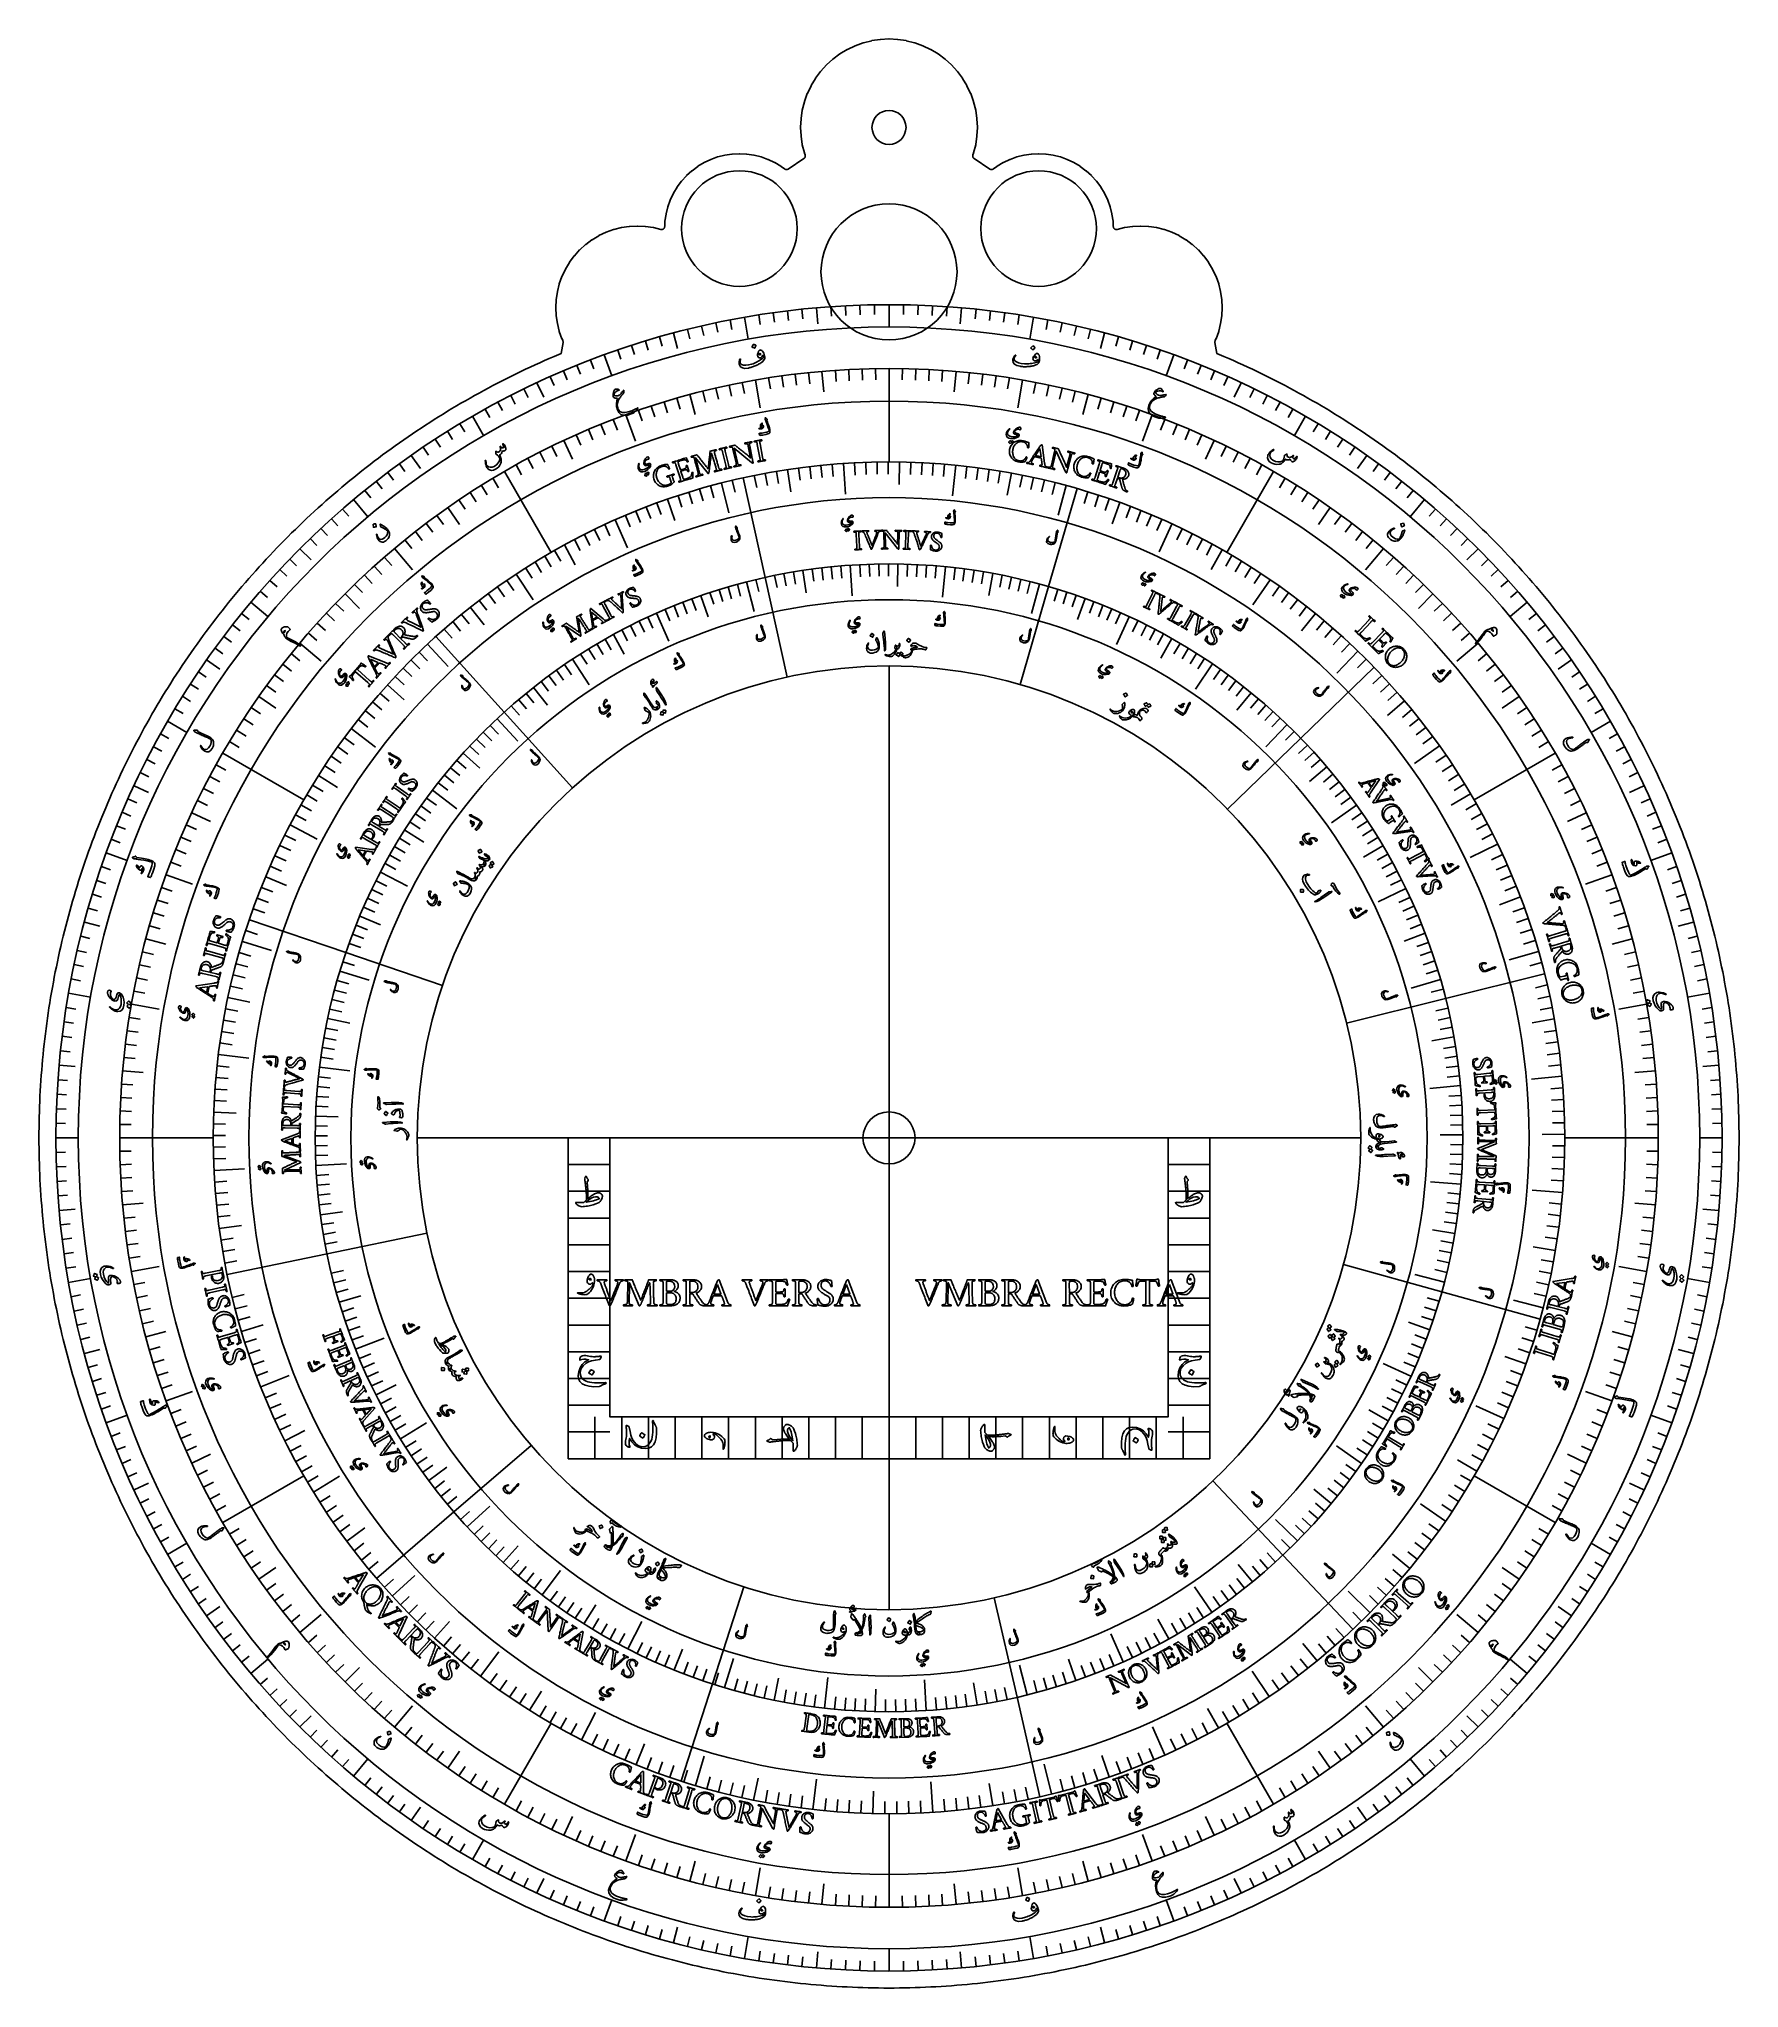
# Model space of a CAD drawing. Header units: millimetres. Extents: x -82 to 82, y -82 to 107.
import ezdxf

# ---------------------------------------------------------------- set-up
doc = ezdxf.new("R2010")
doc.units = ezdxf.units.MM
for name, color, linetype in [('CUT_INNER', 6, 'Continuous'), ('CUT_OUTER', 1, 'Continuous'), ('ENGRAVE', 7, 'Continuous'), ('ENGRAVE_FINE', 8, 'Continuous'), ('TEXT', 5, 'Continuous')]:
    doc.layers.add(name, color=color, linetype=linetype)

msp = doc.modelspace()

# ---------------------------------------------------------------- linework, layer by layer
at = {"layer": 'CUT_INNER'}
for centre, radius in [((0, 98.0525), 1.65), ((-14.52, 88.235), 5.61), ((14.52, 88.235), 5.61), ((0, 84.0275), 6.6), ((0, 0), 2.525)]:
    msp.add_circle(centre, radius, dxfattribs=at)
at = {"layer": 'CUT_OUTER'}
msp.add_lwpolyline([(82.4984, -0.5062), (82.4938, -1.0124), (82.486, -1.5186), (82.4752, -2.0247), (82.4612, -2.5307), (82.4441, -3.0366), (82.4239, -3.5424), (82.4006, -4.0481), (82.3742, -4.5536), (82.3447, -5.059), (82.3122, -5.5641), (82.2765, -6.0691), (82.2377, -6.5738), (82.1958, -7.0783), (82.1508, -7.5825), (82.1027, -8.0864), (82.0516, -8.59), (81.9973, -9.0933), (81.94, -9.5963), (81.8796, -10.0989), (81.8161, -10.6011), (81.7495, -11.1029), (81.6798, -11.6043), (81.6071, -12.1053), (81.5312, -12.6058), (81.4524, -13.1058), (81.3704, -13.6053), (81.2854, -14.1044), (81.1973, -14.6028), (81.1062, -15.1008), (81.012, -15.5982), (80.9148, -16.095), (80.8145, -16.5911), (80.7112, -17.0867), (80.6048, -17.5816), (80.4954, -18.0759), (80.383, -18.5694), (80.2675, -19.0623), (80.1491, -19.5544), (80.0276, -20.0459), (79.9031, -20.5365), (79.7756, -21.0264), (79.645, -21.5155), (79.5115, -22.0038), (79.375, -22.4913), (79.2355, -22.9779), (79.093, -23.4636), (78.9476, -23.9485), (78.7991, -24.4324), (78.6477, -24.9155), (78.4934, -25.3976), (78.3361, -25.8787), (78.1758, -26.3589), (78.0126, -26.8381), (77.8465, -27.3163), (77.6774, -27.7934), (77.5054, -28.2695), (77.3305, -28.7445), (77.1526, -29.2185), (76.9719, -29.6913), (76.7883, -30.1631), (76.6018, -30.6337), (76.4123, -31.1031), (76.2201, -31.5714), (76.0249, -32.0385), (75.8269, -32.5043), (75.626, -32.969), (75.4223, -33.4324), (75.2157, -33.8946), (75.0064, -34.3554), (74.7941, -34.815), (74.5791, -35.2733), (74.3613, -35.7302), (74.1406, -36.1858), (73.9172, -36.6401), (73.691, -37.0929), (73.462, -37.5444), (73.2303, -37.9944), (72.9958, -38.4431), (72.7585, -38.8902), (72.5185, -39.3359), (72.2758, -39.7802), (72.0303, -40.2229), (71.7822, -40.6641), (71.5313, -41.1038), (71.2778, -41.5419), (71.0215, -41.9785), (70.7626, -42.4135), (70.501, -42.8469), (70.2368, -43.2786), (69.9699, -43.7088), (69.7004, -44.1373), (69.4283, -44.5641), (69.1535, -44.9893), (68.8762, -45.4128), (68.5962, -45.8345), (68.3137, -46.2546), (68.0286, -46.6729), (67.741, -47.0894), (67.4507, -47.5042), (67.158, -47.9172), (66.8627, -48.3283), (66.5649, -48.7377), (66.2646, -49.1452), (65.9618, -49.5509), (65.6565, -49.9547), (65.3488, -50.3566), (65.0386, -50.7566), (64.7259, -51.1547), (64.4108, -51.5509), (64.0933, -51.9452), (63.7734, -52.3374), (63.451, -52.7278), (63.1263, -53.1161), (62.7992, -53.5024), (62.4697, -53.8868), (62.1379, -54.2691), (61.8038, -54.6493), (61.4673, -55.0275), (61.1285, -55.4036), (60.7874, -55.7776), (60.444, -56.1496), (60.0983, -56.5194), (59.7504, -56.8871), (59.4002, -57.2526), (59.0478, -57.616), (58.6932, -57.9773), (58.3363, -58.3363), (57.9773, -58.6932), (57.616, -59.0478), (57.2526, -59.4002), (56.8871, -59.7504), (56.5194, -60.0983), (56.1496, -60.444), (55.7776, -60.7874), (55.4036, -61.1285), (55.0275, -61.4673), (54.6493, -61.8038), (54.2691, -62.1379), (53.8868, -62.4697), (53.5024, -62.7992), (53.1161, -63.1263), (52.7278, -63.451), (52.3374, -63.7734), (51.9452, -64.0933), (51.5509, -64.4108), (51.1547, -64.7259), (50.7566, -65.0386), (50.3566, -65.3488), (49.9547, -65.6565), (49.5509, -65.9618), (49.1452, -66.2646), (48.7377, -66.5649), (48.3283, -66.8627), (47.9172, -67.158), (47.5042, -67.4507), (47.0894, -67.741), (46.6729, -68.0286), (46.2546, -68.3137), (45.8345, -68.5962), (45.4128, -68.8762), (44.9893, -69.1535), (44.5641, -69.4283), (44.1373, -69.7004), (43.7088, -69.9699), (43.2786, -70.2368), (42.8469, -70.501), (42.4135, -70.7626), (41.9785, -71.0215), (41.5419, -71.2778), (41.1038, -71.5313), (40.6641, -71.7822), (40.2229, -72.0303), (39.7802, -72.2758), (39.3359, -72.5185), (38.8902, -72.7585), (38.4431, -72.9958), (37.9944, -73.2303), (37.5444, -73.462), (37.0929, -73.691), (36.6401, -73.9172), (36.1858, -74.1406), (35.7302, -74.3613), (35.2733, -74.5791), (34.815, -74.7941), (34.3554, -75.0064), (33.8946, -75.2157), (33.4324, -75.4223), (32.969, -75.626), (32.5043, -75.8269), (32.0385, -76.0249), (31.5714, -76.2201), (31.1031, -76.4123), (30.6337, -76.6018), (30.1631, -76.7883), (29.6913, -76.9719), (29.2185, -77.1526), (28.7445, -77.3305), (28.2695, -77.5054), (27.7934, -77.6774), (27.3163, -77.8465), (26.8381, -78.0126), (26.3589, -78.1758), (25.8787, -78.3361), (25.3976, -78.4934), (24.9155, -78.6477), (24.4324, -78.7991), (23.9485, -78.9476), (23.4636, -79.093), (22.9779, -79.2355), (22.4913, -79.375), (22.0038, -79.5115), (21.5155, -79.645), (21.0264, -79.7756), (20.5365, -79.9031), (20.0459, -80.0276), (19.5544, -80.1491), (19.0623, -80.2675), (18.5694, -80.383), (18.0759, -80.4954), (17.5816, -80.6048), (17.0867, -80.7112), (16.5911, -80.8145), (16.095, -80.9148), (15.5982, -81.012), (15.1008, -81.1062), (14.6028, -81.1973), (14.1044, -81.2854), (13.6053, -81.3704), (13.1058, -81.4524), (12.6058, -81.5312), (12.1053, -81.6071), (11.6043, -81.6798), (11.1029, -81.7495), (10.6011, -81.8161), (10.0989, -81.8796), (9.5963, -81.94), (9.0933, -81.9973), (8.59, -82.0516), (8.0864, -82.1027), (7.5825, -82.1508), (7.0783, -82.1958), (6.5738, -82.2377), (6.0691, -82.2765), (5.5641, -82.3122), (5.059, -82.3447), (4.5536, -82.3742), (4.0481, -82.4006), (3.5424, -82.4239), (3.0366, -82.4441), (2.5307, -82.4612), (2.0247, -82.4752), (1.5186, -82.486), (1.0124, -82.4938), (0.5062, -82.4984), (0, -82.5), (-0.5062, -82.4984), (-1.0124, -82.4938), (-1.5186, -82.486), (-2.0247, -82.4752), (-2.5307, -82.4612), (-3.0366, -82.4441), (-3.5424, -82.4239), (-4.0481, -82.4006), (-4.5536, -82.3742), (-5.059, -82.3447), (-5.5641, -82.3122), (-6.0691, -82.2765), (-6.5738, -82.2377), (-7.0783, -82.1958), (-7.5825, -82.1508), (-8.0864, -82.1027), (-8.59, -82.0516), (-9.0933, -81.9973), (-9.5963, -81.94), (-10.0989, -81.8796), (-10.6011, -81.8161), (-11.1029, -81.7495), (-11.6043, -81.6798), (-12.1053, -81.6071), (-12.6058, -81.5312), (-13.1058, -81.4524), (-13.6053, -81.3704), (-14.1044, -81.2854), (-14.6028, -81.1973), (-15.1008, -81.1062), (-15.5982, -81.012), (-16.095, -80.9148), (-16.5911, -80.8145), (-17.0867, -80.7112), (-17.5816, -80.6048), (-18.0759, -80.4954), (-18.5694, -80.383), (-19.0623, -80.2675), (-19.5544, -80.1491), (-20.0459, -80.0276), (-20.5365, -79.9031), (-21.0264, -79.7756), (-21.5155, -79.645), (-22.0038, -79.5115), (-22.4913, -79.375), (-22.9779, -79.2355), (-23.4636, -79.093), (-23.9485, -78.9476), (-24.4324, -78.7991), (-24.9155, -78.6477), (-25.3976, -78.4934), (-25.8787, -78.3361), (-26.3589, -78.1758), (-26.8381, -78.0126), (-27.3163, -77.8465), (-27.7934, -77.6774), (-28.2695, -77.5054), (-28.7445, -77.3305), (-29.2185, -77.1526), (-29.6913, -76.9719), (-30.1631, -76.7883), (-30.6337, -76.6018), (-31.1031, -76.4123), (-31.5714, -76.2201), (-32.0385, -76.0249), (-32.5043, -75.8269), (-32.969, -75.626), (-33.4324, -75.4223), (-33.8946, -75.2157), (-34.3554, -75.0064), (-34.815, -74.7941), (-35.2733, -74.5791), (-35.7302, -74.3613), (-36.1858, -74.1406), (-36.6401, -73.9172), (-37.0929, -73.691), (-37.5444, -73.462), (-37.9944, -73.2303), (-38.4431, -72.9958), (-38.8902, -72.7585), (-39.3359, -72.5185), (-39.7802, -72.2758), (-40.2229, -72.0303), (-40.6641, -71.7822), (-41.1038, -71.5313), (-41.5419, -71.2778), (-41.9785, -71.0215), (-42.4135, -70.7626), (-42.8469, -70.501), (-43.2786, -70.2368), (-43.7088, -69.9699), (-44.1373, -69.7004), (-44.5641, -69.4283), (-44.9893, -69.1535), (-45.4128, -68.8762), (-45.8345, -68.5962), (-46.2546, -68.3137), (-46.6729, -68.0286), (-47.0894, -67.741), (-47.5042, -67.4507), (-47.9172, -67.158), (-48.3283, -66.8627), (-48.7377, -66.5649), (-49.1452, -66.2646), (-49.5509, -65.9618), (-49.9547, -65.6565), (-50.3566, -65.3488), (-50.7566, -65.0386), (-51.1547, -64.7259), (-51.5509, -64.4108), (-51.9452, -64.0933), (-52.3374, -63.7734), (-52.7278, -63.451), (-53.1161, -63.1263), (-53.5024, -62.7992), (-53.8868, -62.4697), (-54.2691, -62.1379), (-54.6493, -61.8038), (-55.0275, -61.4673), (-55.4036, -61.1285), (-55.7776, -60.7874), (-56.1496, -60.444), (-56.5194, -60.0983), (-56.8871, -59.7504), (-57.2526, -59.4002), (-57.616, -59.0478), (-57.9773, -58.6932), (-58.3363, -58.3363), (-58.6932, -57.9773), (-59.0478, -57.616), (-59.4002, -57.2526), (-59.7504, -56.8871), (-60.0983, -56.5194), (-60.444, -56.1496), (-60.7874, -55.7776), (-61.1285, -55.4036), (-61.4673, -55.0275), (-61.8038, -54.6493), (-62.1379, -54.2691), (-62.4697, -53.8868), (-62.7992, -53.5024), (-63.1263, -53.1161), (-63.451, -52.7278), (-63.7734, -52.3374), (-64.0933, -51.9452), (-64.4108, -51.5509), (-64.7259, -51.1547), (-65.0386, -50.7566), (-65.3488, -50.3566), (-65.6565, -49.9547), (-65.9618, -49.5509), (-66.2646, -49.1452), (-66.5649, -48.7377), (-66.8627, -48.3283), (-67.158, -47.9172), (-67.4507, -47.5042), (-67.741, -47.0894), (-68.0286, -46.6729), (-68.3137, -46.2546), (-68.5962, -45.8345), (-68.8762, -45.4128), (-69.1535, -44.9893), (-69.4283, -44.5641), (-69.7004, -44.1373), (-69.9699, -43.7088), (-70.2368, -43.2786), (-70.501, -42.8469), (-70.7626, -42.4135), (-71.0215, -41.9785), (-71.2778, -41.5419), (-71.5313, -41.1038), (-71.7822, -40.6641), (-72.0303, -40.2229), (-72.2758, -39.7802), (-72.5185, -39.3359), (-72.7585, -38.8902), (-72.9958, -38.4431), (-73.2303, -37.9944), (-73.462, -37.5444), (-73.691, -37.0929), (-73.9172, -36.6401), (-74.1406, -36.1858), (-74.3613, -35.7302), (-74.5791, -35.2733), (-74.7941, -34.815), (-75.0064, -34.3554), (-75.2157, -33.8946), (-75.4223, -33.4324), (-75.626, -32.969), (-75.8269, -32.5043), (-76.0249, -32.0385), (-76.2201, -31.5714), (-76.4123, -31.1031), (-76.6018, -30.6337), (-76.7883, -30.1631), (-76.9719, -29.6913), (-77.1526, -29.2185), (-77.3305, -28.7445), (-77.5054, -28.2695), (-77.6774, -27.7934), (-77.8465, -27.3163), (-78.0126, -26.8381), (-78.1758, -26.3589), (-78.3361, -25.8787), (-78.4934, -25.3976), (-78.6477, -24.9155), (-78.7991, -24.4324), (-78.9476, -23.9485), (-79.093, -23.4636), (-79.2355, -22.9779), (-79.375, -22.4913), (-79.5115, -22.0038), (-79.645, -21.5155), (-79.7756, -21.0264), (-79.9031, -20.5365), (-80.0276, -20.0459), (-80.1491, -19.5544), (-80.2675, -19.0623), (-80.383, -18.5694), (-80.4954, -18.0759), (-80.6048, -17.5816), (-80.7112, -17.0867), (-80.8145, -16.5911), (-80.9148, -16.095), (-81.012, -15.5982), (-81.1062, -15.1008), (-81.1973, -14.6028), (-81.2854, -14.1044), (-81.3704, -13.6053), (-81.4524, -13.1058), (-81.5312, -12.6058), (-81.6071, -12.1053), (-81.6798, -11.6043), (-81.7495, -11.1029), (-81.8161, -10.6011), (-81.8796, -10.0989), (-81.94, -9.5963), (-81.9973, -9.0933), (-82.0516, -8.59), (-82.1027, -8.0864), (-82.1508, -7.5825), (-82.1958, -7.0783), (-82.2377, -6.5738), (-82.2765, -6.0691), (-82.3122, -5.5641), (-82.3447, -5.059), (-82.3742, -4.5536), (-82.4006, -4.0481), (-82.4239, -3.5424), (-82.4441, -3.0366), (-82.4612, -2.5307), (-82.4752, -2.0247), (-82.486, -1.5186), (-82.4938, -1.0124), (-82.4984, -0.5062), (-82.5, 0), (-82.4984, 0.5062), (-82.4938, 1.0124), (-82.486, 1.5186), (-82.4752, 2.0247), (-82.4612, 2.5307), (-82.4441, 3.0366), (-82.4239, 3.5424), (-82.4006, 4.0481), (-82.3742, 4.5536), (-82.3447, 5.059), (-82.3122, 5.5641), (-82.2765, 6.0691), (-82.2377, 6.5738), (-82.1958, 7.0783), (-82.1508, 7.5825), (-82.1027, 8.0864), (-82.0516, 8.59), (-81.9973, 9.0933), (-81.94, 9.5963), (-81.8796, 10.0989), (-81.8161, 10.6011), (-81.7495, 11.1029), (-81.6798, 11.6043), (-81.6071, 12.1053), (-81.5312, 12.6058), (-81.4524, 13.1058), (-81.3704, 13.6053), (-81.2854, 14.1044), (-81.1973, 14.6028), (-81.1062, 15.1008), (-81.012, 15.5982), (-80.9148, 16.095), (-80.8145, 16.5911), (-80.7112, 17.0867), (-80.6048, 17.5816), (-80.4954, 18.0759), (-80.383, 18.5694), (-80.2675, 19.0623), (-80.1491, 19.5544), (-80.0276, 20.0459), (-79.9031, 20.5365), (-79.7756, 21.0264), (-79.645, 21.5155), (-79.5115, 22.0038), (-79.375, 22.4913), (-79.2355, 22.9779), (-79.093, 23.4636), (-78.9476, 23.9485), (-78.7991, 24.4324), (-78.6477, 24.9155), (-78.4934, 25.3976), (-78.3361, 25.8787), (-78.1758, 26.3589), (-78.0126, 26.8381), (-77.8465, 27.3163), (-77.6774, 27.7934), (-77.5054, 28.2695), (-77.3305, 28.7445), (-77.1526, 29.2185), (-76.9719, 29.6913), (-76.7883, 30.1631), (-76.6018, 30.6337), (-76.4123, 31.1031), (-76.2201, 31.5714), (-76.0249, 32.0385), (-75.8269, 32.5043), (-75.626, 32.969), (-75.4223, 33.4324), (-75.2157, 33.8946), (-75.0064, 34.3554), (-74.7941, 34.815), (-74.5791, 35.2733), (-74.3613, 35.7302), (-74.1406, 36.1858), (-73.9172, 36.6401), (-73.691, 37.0929), (-73.462, 37.5444), (-73.2303, 37.9944), (-72.9958, 38.4431), (-72.7585, 38.8902), (-72.5185, 39.3359), (-72.2758, 39.7802), (-72.0303, 40.2229), (-71.7822, 40.6641), (-71.5313, 41.1038), (-71.2778, 41.5419), (-71.0215, 41.9785), (-70.7626, 42.4135), (-70.501, 42.8469), (-70.2368, 43.2786), (-69.9699, 43.7088), (-69.7004, 44.1373), (-69.4283, 44.5641), (-69.1535, 44.9893), (-68.8762, 45.4128), (-68.5962, 45.8345), (-68.3137, 46.2546), (-68.0286, 46.6729), (-67.741, 47.0894), (-67.4507, 47.5042), (-67.158, 47.9172), (-66.8627, 48.3283), (-66.5649, 48.7377), (-66.2646, 49.1452), (-65.9618, 49.5509), (-65.6565, 49.9547), (-65.3488, 50.3566), (-65.0386, 50.7566), (-64.7259, 51.1547), (-64.4108, 51.5509), (-64.0933, 51.9452), (-63.7734, 52.3374), (-63.451, 52.7278), (-63.1263, 53.1161), (-62.7992, 53.5024), (-62.4697, 53.8868), (-62.1379, 54.2691), (-61.8038, 54.6493), (-61.4673, 55.0275), (-61.1285, 55.4036), (-60.7874, 55.7776), (-60.444, 56.1496), (-60.0983, 56.5194), (-59.7504, 56.8871), (-59.4002, 57.2526), (-59.0478, 57.616), (-58.6932, 57.9773), (-58.3363, 58.3363), (-57.9773, 58.6932), (-57.616, 59.0478), (-57.2526, 59.4002), (-56.8871, 59.7504), (-56.5194, 60.0983), (-56.1496, 60.444), (-55.7776, 60.7874), (-55.4036, 61.1285), (-55.0275, 61.4673), (-54.6493, 61.8038), (-54.2691, 62.1379), (-53.8868, 62.4697), (-53.5024, 62.7992), (-53.1161, 63.1263), (-52.7278, 63.451), (-52.3374, 63.7734), (-51.9452, 64.0933), (-51.5509, 64.4108), (-51.1547, 64.7259), (-50.7566, 65.0386), (-50.3566, 65.3488), (-49.9547, 65.6565), (-49.5509, 65.9618), (-49.1452, 66.2646), (-48.7377, 66.5649), (-48.3283, 66.8627), (-47.9172, 67.158), (-47.5042, 67.4507), (-47.0894, 67.741), (-46.6729, 68.0286), (-46.2546, 68.3137), (-45.8345, 68.5962), (-45.4128, 68.8762), (-44.9893, 69.1535), (-44.5641, 69.4283), (-44.1373, 69.7004), (-43.7088, 69.9699), (-43.2786, 70.2368), (-42.8469, 70.501), (-42.4135, 70.7626), (-41.9785, 71.0215), (-41.5419, 71.2778), (-41.1038, 71.5313), (-40.6641, 71.7822), (-40.2229, 72.0303), (-39.7802, 72.2758), (-39.3359, 72.5185), (-38.8902, 72.7585), (-38.4431, 72.9958), (-37.9944, 73.2303), (-37.5444, 73.462), (-37.0929, 73.691), (-36.6401, 73.9172), (-36.1858, 74.1406), (-35.7302, 74.3613), (-35.2733, 74.5791), (-34.815, 74.7941), (-34.3554, 75.0064), (-33.8946, 75.2157), (-33.4324, 75.4223), (-32.969, 75.626), (-32.5043, 75.8269), (-32.0385, 76.0249), (-31.8158, 76.118), (-31.6365, 77.1936), (-31.633, 77.2237), (-31.6326, 77.254), (-31.6353, 77.2842), (-31.641, 77.314), (-31.6496, 77.3431), (-31.6612, 77.3711), (-31.734, 77.525), (-31.7396, 77.5386), (-31.9965, 78.2565), (-32.0008, 78.2706), (-32.186, 79.0102), (-32.1889, 79.0247), (-32.3008, 79.7789), (-32.3022, 79.7936), (-32.3396, 80.5551), (-32.3396, 80.5699), (-32.3022, 81.3314), (-32.3008, 81.3461), (-32.1889, 82.1003), (-32.186, 82.1148), (-32.0008, 82.8544), (-31.9965, 82.8685), (-31.7396, 83.5864), (-31.734, 83.6), (-31.408, 84.2893), (-31.401, 84.3023), (-31.009, 84.9563), (-31.0009, 84.9685), (-30.5466, 85.581), (-30.5373, 85.5924), (-30.0252, 86.1573), (-30.0148, 86.1677), (-29.4499, 86.6798), (-29.4385, 86.6891), (-28.826, 87.1434), (-28.8138, 87.1515), (-28.1598, 87.5435), (-28.1468, 87.5505), (-27.4575, 87.8765), (-27.4439, 87.8821), (-26.726, 88.139), (-26.7119, 88.1433), (-25.9723, 88.3285), (-25.9578, 88.3314), (-25.2036, 88.4433), (-25.1889, 88.4447), (-24.4274, 88.4821), (-24.4126, 88.4821), (-23.6511, 88.4447), (-23.6364, 88.4433), (-22.8822, 88.3314), (-22.8677, 88.3285), (-22.1433, 88.1471), (-22.1144, 88.1413), (-22.0851, 88.1384), (-22.0557, 88.1384), (-22.0264, 88.1413), (-21.9975, 88.1471), (-21.9693, 88.1556), (-21.9421, 88.1669), (-21.9162, 88.1808), (-21.8917, 88.1971), (-21.8689, 88.2158), (-21.8481, 88.2366), (-21.8294, 88.2594), (-21.8131, 88.2838), (-21.7992, 88.3098), (-21.7879, 88.337), (-21.7794, 88.3652), (-21.7736, 88.3941), (-21.7707, 88.4233), (-21.7454, 88.9392), (-21.744, 88.9539), (-21.6416, 89.6441), (-21.6387, 89.6585), (-21.4692, 90.3353), (-21.4649, 90.3494), (-21.2298, 91.0063), (-21.2242, 91.0199), (-20.9259, 91.6507), (-20.919, 91.6637), (-20.5603, 92.2621), (-20.5521, 92.2744), (-20.1364, 92.8348), (-20.1271, 92.8462), (-19.6585, 93.3631), (-19.6481, 93.3735), (-19.1312, 93.8421), (-19.1198, 93.8514), (-18.5594, 94.2671), (-18.5471, 94.2753), (-17.9487, 94.634), (-17.9357, 94.6409), (-17.3049, 94.9392), (-17.2913, 94.9448), (-16.6344, 95.1799), (-16.6203, 95.1842), (-15.9435, 95.3537), (-15.9291, 95.3566), (-15.2389, 95.459), (-15.2242, 95.4604), (-14.5274, 95.4946), (-14.5126, 95.4946), (-13.8158, 95.4604), (-13.8011, 95.459), (-13.1109, 95.3566), (-13.0965, 95.3537), (-12.4197, 95.1842), (-12.4056, 95.1799), (-11.7487, 94.9448), (-11.7351, 94.9392), (-11.1043, 94.6409), (-11.0913, 94.634), (-10.4929, 94.2753), (-10.4806, 94.2671), (-10.1416, 94.0156), (-10.1161, 93.9987), (-10.0891, 93.9844), (-10.0608, 93.973), (-10.0315, 93.9645), (-10.0014, 93.9591), (-9.971, 93.9567), (-9.9404, 93.9574), (-9.9101, 93.9612), (-9.8804, 93.9681), (-9.8515, 93.978), (-9.8237, 93.9908), (-9.7974, 94.0063), (-8.2603, 95.0225), (-8.2373, 95.0394), (-8.216, 95.0583), (-8.1966, 95.0792), (-8.1793, 95.1018), (-8.1641, 95.1259), (-8.1514, 95.1514), (-8.1411, 95.178), (-8.1334, 95.2054), (-8.1283, 95.2335), (-8.1259, 95.2618), (-8.1263, 95.2903), (-8.1293, 95.3187), (-8.135, 95.3466), (-8.1433, 95.3738), (-8.2081, 95.5549), (-8.2123, 95.569), (-8.4133, 96.3715), (-8.4162, 96.3859), (-8.5376, 97.2042), (-8.539, 97.2189), (-8.5796, 98.0451), (-8.5796, 98.0599), (-8.539, 98.8861), (-8.5376, 98.9008), (-8.4162, 99.7191), (-8.4133, 99.7335), (-8.2123, 100.536), (-8.2081, 100.5501), (-7.9294, 101.329), (-7.9237, 101.3426), (-7.57, 102.0904), (-7.5631, 102.1034), (-7.1378, 102.813), (-7.1296, 102.8252), (-6.6368, 103.4897), (-6.6275, 103.5011), (-6.0719, 104.114), (-6.0615, 104.1244), (-5.4486, 104.68), (-5.4372, 104.6893), (-4.7727, 105.1821), (-4.7605, 105.1903), (-4.0509, 105.6156), (-4.0379, 105.6225), (-3.2901, 105.9762), (-3.2765, 105.9819), (-2.4976, 106.2606), (-2.4835, 106.2648), (-1.681, 106.4658), (-1.6666, 106.4687), (-0.8483, 106.5901), (-0.8336, 106.5915), (-0.0074, 106.6321), (0.0074, 106.6321), (0.8336, 106.5915), (0.8483, 106.5901), (1.6666, 106.4687), (1.681, 106.4658), (2.4835, 106.2648), (2.4976, 106.2606), (3.2765, 105.9819), (3.2901, 105.9762), (4.0379, 105.6225), (4.0509, 105.6156), (4.7605, 105.1903), (4.7727, 105.1821), (5.4372, 104.6893), (5.4486, 104.68), (6.0615, 104.1244), (6.0719, 104.114), (6.6275, 103.5011), (6.6368, 103.4897), (7.1296, 102.8252), (7.1378, 102.813), (7.5631, 102.1034), (7.57, 102.0904), (7.9237, 101.3426), (7.9294, 101.329), (8.2081, 100.5501), (8.2123, 100.536), (8.4133, 99.7335), (8.4162, 99.7191), (8.5376, 98.9008), (8.539, 98.8861), (8.5796, 98.0599), (8.5796, 98.0451), (8.539, 97.2189), (8.5376, 97.2042), (8.4162, 96.3859), (8.4133, 96.3715), (8.2123, 95.569), (8.2081, 95.5549), (8.1433, 95.3738), (8.135, 95.3466), (8.1293, 95.3187), (8.1263, 95.2903), (8.1259, 95.2618), (8.1283, 95.2335), (8.1334, 95.2054), (8.1411, 95.178), (8.1514, 95.1514), (8.1641, 95.1259), (8.1793, 95.1018), (8.1966, 95.0792), (8.216, 95.0583), (8.2373, 95.0394), (8.2603, 95.0225), (9.7974, 94.0063), (9.8237, 93.9908), (9.8515, 93.978), (9.8804, 93.9681), (9.9101, 93.9612), (9.9404, 93.9574), (9.971, 93.9567), (10.0014, 93.9591), (10.0315, 93.9645), (10.0608, 93.973), (10.0891, 93.9844), (10.1161, 93.9987), (10.1416, 94.0156), (10.4806, 94.2671), (10.4929, 94.2753), (11.0913, 94.634), (11.1043, 94.6409), (11.7351, 94.9392), (11.7487, 94.9448), (12.4056, 95.1799), (12.4197, 95.1842), (13.0965, 95.3537), (13.1109, 95.3566), (13.8011, 95.459), (13.8158, 95.4604), (14.5126, 95.4946), (14.5274, 95.4946), (15.2242, 95.4604), (15.2389, 95.459), (15.9291, 95.3566), (15.9435, 95.3537), (16.6203, 95.1842), (16.6344, 95.1799), (17.2913, 94.9448), (17.3049, 94.9392), (17.9357, 94.6409), (17.9487, 94.634), (18.5471, 94.2753), (18.5594, 94.2671), (19.1198, 93.8514), (19.1312, 93.8421), (19.6481, 93.3735), (19.6585, 93.3631), (20.1271, 92.8462), (20.1364, 92.8348), (20.5521, 92.2744), (20.5603, 92.2621), (20.919, 91.6637), (20.9259, 91.6507), (21.2242, 91.0199), (21.2298, 91.0063), (21.4649, 90.3494), (21.4692, 90.3353), (21.6387, 89.6585), (21.6416, 89.6441), (21.744, 88.9539), (21.7454, 88.9392), (21.7707, 88.4233), (21.7736, 88.3941), (21.7794, 88.3652), (21.7879, 88.337), (21.7992, 88.3098), (21.8131, 88.2838), (21.8294, 88.2594), (21.8481, 88.2366), (21.8689, 88.2158), (21.8917, 88.1971), (21.9162, 88.1808), (21.9421, 88.1669), (21.9693, 88.1556), (21.9975, 88.1471), (22.0264, 88.1413), (22.0557, 88.1384), (22.0851, 88.1384), (22.1144, 88.1413), (22.1433, 88.1471), (22.8677, 88.3285), (22.8822, 88.3314), (23.6364, 88.4433), (23.6511, 88.4447), (24.4126, 88.4821), (24.4274, 88.4821), (25.1889, 88.4447), (25.2036, 88.4433), (25.9578, 88.3314), (25.9723, 88.3285), (26.7119, 88.1433), (26.726, 88.139), (27.4439, 87.8821), (27.4575, 87.8765), (28.1468, 87.5505), (28.1598, 87.5435), (28.8138, 87.1515), (28.826, 87.1434), (29.4385, 86.6891), (29.4499, 86.6798), (30.0148, 86.1677), (30.0252, 86.1573), (30.5373, 85.5924), (30.5466, 85.581), (31.0009, 84.9685), (31.009, 84.9563), (31.401, 84.3023), (31.408, 84.2893), (31.734, 83.6), (31.7396, 83.5864), (31.9965, 82.8685), (32.0008, 82.8544), (32.186, 82.1148), (32.1889, 82.1003), (32.3008, 81.3461), (32.3022, 81.3314), (32.3396, 80.5699), (32.3396, 80.5551), (32.3022, 79.7936), (32.3008, 79.7789), (32.1889, 79.0247), (32.186, 79.0102), (32.0008, 78.2706), (31.9965, 78.2565), (31.7396, 77.5386), (31.734, 77.525), (31.6612, 77.3711), (31.6496, 77.3431), (31.641, 77.314), (31.6353, 77.2842), (31.6326, 77.254), (31.633, 77.2237), (31.6365, 77.1936), (31.8158, 76.118), (32.0385, 76.0249), (32.5043, 75.8269), (32.969, 75.626), (33.4324, 75.4223), (33.8946, 75.2157), (34.3554, 75.0064), (34.815, 74.7941), (35.2733, 74.5791), (35.7302, 74.3613), (36.1858, 74.1406), (36.6401, 73.9172), (37.0929, 73.691), (37.5444, 73.462), (37.9944, 73.2303), (38.4431, 72.9958), (38.8902, 72.7585), (39.3359, 72.5185), (39.7802, 72.2758), (40.2229, 72.0303), (40.6641, 71.7822), (41.1038, 71.5313), (41.5419, 71.2778), (41.9785, 71.0215), (42.4135, 70.7626), (42.8469, 70.501), (43.2786, 70.2368), (43.7088, 69.9699), (44.1373, 69.7004), (44.5641, 69.4283), (44.9893, 69.1535), (45.4128, 68.8762), (45.8345, 68.5962), (46.2546, 68.3137), (46.6729, 68.0286), (47.0894, 67.741), (47.5042, 67.4507), (47.9172, 67.158), (48.3283, 66.8627), (48.7377, 66.5649), (49.1452, 66.2646), (49.5509, 65.9618), (49.9547, 65.6565), (50.3566, 65.3488), (50.7566, 65.0386), (51.1547, 64.7259), (51.5509, 64.4108), (51.9452, 64.0933), (52.3374, 63.7734), (52.7278, 63.451), (53.1161, 63.1263), (53.5024, 62.7992), (53.8868, 62.4697), (54.2691, 62.1379), (54.6493, 61.8038), (55.0275, 61.4673), (55.4036, 61.1285), (55.7776, 60.7874), (56.1496, 60.444), (56.5194, 60.0983), (56.8871, 59.7504), (57.2526, 59.4002), (57.616, 59.0478), (57.9773, 58.6932), (58.3363, 58.3363), (58.6932, 57.9773), (59.0478, 57.616), (59.4002, 57.2526), (59.7504, 56.8871), (60.0983, 56.5194), (60.444, 56.1496), (60.7874, 55.7776), (61.1285, 55.4036), (61.4673, 55.0275), (61.8038, 54.6493), (62.1379, 54.2691), (62.4697, 53.8868), (62.7992, 53.5024), (63.1263, 53.1161), (63.451, 52.7278), (63.7734, 52.3374), (64.0933, 51.9452), (64.4108, 51.5509), (64.7259, 51.1547), (65.0386, 50.7566), (65.3488, 50.3566), (65.6565, 49.9547), (65.9618, 49.5509), (66.2646, 49.1452), (66.5649, 48.7377), (66.8627, 48.3283), (67.158, 47.9172), (67.4507, 47.5042), (67.741, 47.0894), (68.0286, 46.6729), (68.3137, 46.2546), (68.5962, 45.8345), (68.8762, 45.4128), (69.1535, 44.9893), (69.4283, 44.5641), (69.7004, 44.1373), (69.9699, 43.7088), (70.2368, 43.2786), (70.501, 42.8469), (70.7626, 42.4135), (71.0215, 41.9785), (71.2778, 41.5419), (71.5313, 41.1038), (71.7822, 40.6641), (72.0303, 40.2229), (72.2758, 39.7802), (72.5185, 39.3359), (72.7585, 38.8902), (72.9958, 38.4431), (73.2303, 37.9944), (73.462, 37.5444), (73.691, 37.0929), (73.9172, 36.6401), (74.1406, 36.1858), (74.3613, 35.7302), (74.5791, 35.2733), (74.7941, 34.815), (75.0064, 34.3554), (75.2157, 33.8946), (75.4223, 33.4324), (75.626, 32.969), (75.8269, 32.5043), (76.0249, 32.0385), (76.2201, 31.5714), (76.4123, 31.1031), (76.6018, 30.6337), (76.7883, 30.1631), (76.9719, 29.6913), (77.1526, 29.2185), (77.3305, 28.7445), (77.5054, 28.2695), (77.6774, 27.7934), (77.8465, 27.3163), (78.0126, 26.8381), (78.1758, 26.3589), (78.3361, 25.8787), (78.4934, 25.3976), (78.6477, 24.9155), (78.7991, 24.4324), (78.9476, 23.9485), (79.093, 23.4636), (79.2355, 22.9779), (79.375, 22.4913), (79.5115, 22.0038), (79.645, 21.5155), (79.7756, 21.0264), (79.9031, 20.5365), (80.0276, 20.0459), (80.1491, 19.5544), (80.2675, 19.0623), (80.383, 18.5694), (80.4954, 18.0759), (80.6048, 17.5816), (80.7112, 17.0867), (80.8145, 16.5911), (80.9148, 16.095), (81.012, 15.5982), (81.1062, 15.1008), (81.1973, 14.6028), (81.2854, 14.1044), (81.3704, 13.6053), (81.4524, 13.1058), (81.5312, 12.6058), (81.6071, 12.1053), (81.6798, 11.6043), (81.7495, 11.1029), (81.8161, 10.6011), (81.8796, 10.0989), (81.94, 9.5963), (81.9973, 9.0933), (82.0516, 8.59), (82.1027, 8.0864), (82.1508, 7.5825), (82.1958, 7.0783), (82.2377, 6.5738), (82.2765, 6.0691), (82.3122, 5.5641), (82.3447, 5.059), (82.3742, 4.5536), (82.4006, 4.0481), (82.4239, 3.5424), (82.4441, 3.0366), (82.4612, 2.5307), (82.4752, 2.0247), (82.486, 1.5186), (82.4938, 1.0124), (82.4984, 0.5062), (82.5, 0)], close=True, dxfattribs=at)
at = {"layer": 'ENGRAVE'}
for points in [[(-14.0395, 79.6217), (-13.6634, 77.489)], [(-7.0465, 80.5423), (-6.9117, 79.0014)], [(0, 80.85), (0, 78.6844)], [(7.0465, 80.5423), (6.9117, 79.0014)], [(14.0395, 79.6217), (13.6634, 77.489)], [(-20.9255, 78.0951), (-20.5252, 76.6009)], [(20.9255, 78.0951), (20.5252, 76.6009)], [(-27.6523, 75.9741), (-26.9116, 73.9391)], [(27.6523, 75.9741), (26.9116, 73.9391)], [(-6.5073, 74.3784), (-6.3333, 72.3895)], [(0, 74.6625), (0, 65.5875)], [(6.5073, 74.3784), (6.3333, 72.3895)], [(-34.1687, 73.275), (-33.5149, 71.873)], [(-19.3241, 72.1184), (-18.8073, 70.19)], [(-12.965, 73.5282), (-12.4922, 70.8471)], [(12.965, 73.5282), (12.4922, 70.8471)], [(19.3241, 72.1184), (18.8073, 70.19)], [(34.1687, 73.275), (33.5149, 71.873)], [(-40.425, 70.0182), (-39.3422, 68.1427)], [(-25.5361, 70.1598), (-24.6049, 67.6015)], [(25.5361, 70.1598), (24.6049, 67.6015)], [(40.425, 70.0182), (39.3422, 68.1427)], [(-46.3737, 66.2284), (-45.4864, 64.9613)], [(-31.5537, 67.6672), (-30.71, 65.8578)], [(31.5537, 67.6672), (30.71, 65.8578)], [(46.3737, 66.2284), (45.4864, 64.9613)], [(-37.3312, 64.6596), (-32.7937, 56.8004)], [(-9.8531, 64.8432), (-9.5259, 62.6899)], [(-4.4293, 65.4378), (-4.2287, 62.4745)], [(1.0242, 65.5795), (0.9902, 63.4018)], [(6.471, 65.2675), (6.178, 62.312)], [(11.8745, 64.5036), (11.4802, 62.3616)], [(37.3313, 64.6596), (32.7938, 56.8004)], [(-16.2713, 63.5371), (-15.5345, 60.66)], [(-14.1463, 64.0437), (-12.011, 54.3768)], [(18.2508, 62.9971), (15.4959, 53.4881)], [(17.1987, 63.2924), (16.4198, 60.4263)], [(-51.9694, 61.9347), (-50.5773, 60.2757)], [(-42.8247, 61.1599), (-41.6795, 59.5245)], [(-21.5023, 61.9627), (-20.7883, 59.905)], [(22.4075, 61.6411), (21.6634, 59.5942)], [(42.8247, 61.1599), (41.6795, 59.5245)], [(51.9694, 61.9347), (50.5773, 60.2757)], [(-26.5887, 59.9563), (-25.3847, 57.2413)], [(27.4656, 59.5597), (26.2219, 56.8627)], [(-57.1696, 57.1696), (-56.0758, 56.0758)], [(-47.9921, 57.1948), (-46.2421, 55.1092)], [(-31.4957, 57.5303), (-30.4498, 55.6199)], [(32.3384, 57.0609), (31.2645, 55.1661)], [(47.9921, 57.1948), (46.2421, 55.1092)], [(57.1696, 57.1696), (56.0758, 56.0758)], [(-8.3658, 55.0555), (-8.0386, 52.9022)], [(-3.7607, 55.5604), (-3.5601, 52.5972)], [(0.8696, 55.6807), (0.8356, 53.503)], [(5.4942, 55.4158), (5.2012, 52.4603)], [(-36.1895, 54.6995), (-34.5507, 52.2226)], [(-13.8153, 53.9466), (-13.0784, 51.0695)], [(-12.011, 54.3768), (-9.8757, 44.7098)], [(10.0822, 54.7672), (9.6878, 52.6252)], [(15.4959, 53.4881), (12.7411, 43.9791)], [(14.6026, 53.7388), (13.8238, 50.8727)], [(36.9922, 54.16), (35.317, 51.7074)], [(-61.9347, 51.9694), (-60.2757, 50.5773)], [(-52.7944, 52.7944), (-51.3826, 51.3826)], [(-40.6372, 51.4815), (-39.2877, 49.7719)], [(-18.2567, 52.6098), (-17.5427, 50.5522)], [(19.0252, 52.3368), (18.2811, 50.2898)], [(52.7944, 52.7944), (51.3826, 51.3826)], [(61.9347, 51.9694), (60.2757, 50.5773)], [(-22.5753, 50.9063), (-21.3713, 48.1913)], [(23.3198, 50.5696), (22.0761, 47.8725)], [(41.3941, 50.8748), (40.0196, 49.1854)], [(-57.1948, 47.9921), (-55.1092, 46.2421)], [(-44.8071, 47.8962), (-42.7781, 45.7273)], [(-43.9968, 48.6416), (-37.3558, 41.2994)], [(-26.7417, 48.8465), (-25.6958, 46.9361)], [(27.4571, 48.4479), (26.3833, 46.5531)], [(57.1948, 47.9921), (55.1092, 46.2421)], [(-66.2284, 46.3737), (-64.9613, 45.4864)], [(-30.7269, 46.443), (-29.0882, 43.9661)], [(0, -45.7875), (0, 45.7875)], [(31.4084, 45.9849), (29.7333, 43.5323)], [(47.0744, 45.6697), (39.9688, 38.7761)], [(45.513, 47.226), (43.452, 45.0874)], [(66.2284, 46.3737), (64.9613, 45.4864)], [(-48.6691, 43.9663), (-47.0529, 42.5063)], [(-34.5032, 43.7107), (-33.1538, 42.0011)], [(-61.1599, 42.8247), (-59.5245, 41.6795)], [(35.146, 43.1956), (33.7714, 41.5062)], [(50.0396, 42.3999), (48.3779, 40.992)], [(61.1599, 42.8247), (59.5245, 41.6795)], [(-70.0182, 40.425), (-68.1427, 39.3422)], [(-38.0438, 40.6666), (-36.0148, 38.4977)], [(-37.3558, 41.2994), (-30.7147, 33.9573)], [(38.6431, 40.0975), (36.5821, 37.959)], [(70.0182, 40.425), (68.1427, 39.3422)], [(-52.1947, 39.7169), (-49.8312, 37.9184)], [(39.9688, 38.7761), (32.8633, 31.8826)], [(53.4323, 38.0357), (51.0127, 36.3133)], [(-64.6596, 37.3312), (-56.8004, 32.7937)], [(-41.3228, 37.3299), (-39.7067, 35.8699)], [(42.4865, 36), (40.8248, 34.592)], [(64.6596, 37.3312), (56.8004, 32.7937)], [(-73.275, 34.1687), (-71.873, 33.5149)], [(-55.357, 35.1756), (-53.5187, 34.0075)], [(73.275, 34.1687), (71.873, 33.5149)], [(-44.3162, 33.7219), (-41.9527, 31.9234)], [(45.367, 32.2945), (42.9474, 30.5721)], [(56.4519, 33.3902), (54.5773, 32.2813)], [(-67.6672, 31.5537), (-65.8578, 30.71)], [(-58.1314, 30.372), (-55.499, 28.9967)], [(67.6672, 31.5537), (65.8578, 30.71)], [(-47.0012, 29.8661), (-45.163, 28.698)], [(59.0746, 28.494), (56.3995, 27.2037)], [(-75.9741, 27.6523), (-73.9391, 26.9116)], [(47.9309, 28.3501), (46.0562, 27.2413)], [(75.9741, 27.6523), (73.9391, 26.9116)], [(-70.1598, 25.5361), (-67.6015, 24.6049)], [(-60.4954, 25.3383), (-58.4865, 24.4969)], [(-49.3568, 25.7876), (-46.7245, 24.4122)], [(70.1598, 25.5361), (67.6015, 24.6049)], [(50.1577, 24.193), (47.4826, 22.9027)], [(61.2788, 23.3801), (59.2439, 22.6037)], [(-78.0951, 20.9255), (-76.6009, 20.5252)], [(-62.0775, 21.1685), (-52.7073, 17.9732)], [(-51.364, 21.5137), (-49.3551, 20.6723)], [(78.0951, 20.9255), (76.6009, 20.5252)], [(-72.1184, 19.3241), (-70.19, 18.8073)], [(-62.7624, 19.0422), (-59.9203, 18.1799)], [(52.0292, 19.8511), (49.9942, 19.0747)], [(72.1184, 19.3241), (70.19, 18.8073)], [(-52.7073, 17.9732), (-43.3371, 14.778)], [(63.0453, 18.0834), (60.1904, 17.2645)], [(-53.2888, 16.1679), (-50.4467, 15.3056)], [(53.529, 15.3538), (50.6742, 14.5349)], [(63.6256, 15.9216), (54.0218, 13.5183)], [(-79.6217, 14.0395), (-77.489, 13.6634)], [(-64.1567, 13.6247), (-62.0263, 13.1722)], [(54.0218, 13.5183), (44.4179, 11.1151)], [(79.6217, 14.0395), (77.489, 13.6634)], [(-73.5282, 12.965), (-70.8471, 12.4922)], [(-54.4727, 11.5681), (-52.3422, 11.1157)], [(64.5647, 11.5376), (62.4207, 11.1545)], [(73.5282, 12.965), (70.8471, 12.4922)], [(54.8191, 9.7961), (52.6751, 9.4129)], [(-65.0863, 8.0925), (-62.139, 7.7261)], [(-80.5423, 7.0465), (-79.0014, 6.9117)], [(-74.3784, 6.5073), (-72.3895, 6.3333)], [(-55.262, 6.871), (-52.3147, 6.5045)], [(65.3152, 5.97), (62.3576, 5.6996)], [(74.3784, 6.5073), (72.3895, 6.3333)], [(80.5423, 7.0465), (79.0014, 6.9117)], [(55.4563, 5.0688), (52.4987, 4.7985)], [(-65.5404, 2.4851), (-63.364, 2.4026)], [(-55.6475, 2.11), (-53.4711, 2.0275)], [(-80.85, 0), (-78.6844, 0)], [(-74.6625, 0), (-65.5875, 0)], [(-45.7875, 0), (45.7875, 0)], [(-31.1355, 0), (-31.1355, -31.1355), (31.1355, -31.1355), (31.1355, 0)], [(-31.1355, 0), (-27.0879, 0)], [(-27.0879, 0), (-27.0879, -27.0879), (27.0879, -27.0879), (27.0879, 0)], [(0, 0), (0, -31.1355)], [(31.1355, 0), (27.0879, 0)], [(55.6867, 0.2907), (53.5088, 0.2794)], [(65.5866, 0.3424), (63.4086, 0.331)], [(74.6625, 0), (65.5875, 0)], [(80.85, 0), (78.6844, 0)], [(-65.5115, -3.1567), (-62.5449, -3.0137)], [(-55.623, -2.6802), (-52.6564, -2.5373)], [(-31.1355, -2.5946), (-27.0879, -2.5946)], [(31.1355, -2.5946), (27.0879, -2.5946)], [(-31.1355, -5.1892), (-27.0879, -5.1892)], [(31.1355, -5.1892), (27.0879, -5.1892)], [(55.5051, -4.5033), (52.5448, -4.2631)], [(65.3727, -5.3039), (62.4124, -5.0637)], [(-80.5423, -7.0465), (-79.0014, -6.9117)], [(-74.3784, -6.5073), (-72.3895, -6.3333)], [(-55.185, -7.4643), (-53.0266, -7.1724)], [(74.3784, -6.5073), (72.3895, -6.3333)], [(80.5423, -7.0465), (79.0014, -6.9117)], [(-64.9956, -8.7913), (-62.8373, -8.4993)], [(-54.5366, -11.263), (-44.8412, -9.2607)], [(-31.1355, -7.7839), (-27.0879, -7.7839)], [(31.1355, -7.7839), (27.0879, -7.7839)], [(54.9093, -9.2775), (52.7617, -8.9146)], [(-64.232, -13.2653), (-54.5366, -11.263)], [(-31.1355, -10.3785), (-27.0879, -10.3785)], [(31.1355, -10.3785), (27.0879, -10.3785)], [(64.6709, -10.9268), (62.5233, -10.5639)], [(-73.5282, -12.965), (-70.8471, -12.4922)], [(-31.1355, -12.9731), (-27.0879, -12.9731)], [(31.1355, -12.9731), (27.0879, -12.9731)], [(53.649, -14.9294), (44.1114, -12.2753)], [(73.5282, -12.965), (70.8471, -12.4922)], [(-79.6217, -14.0395), (-77.489, -13.6634)], [(53.9001, -13.9957), (51.0254, -13.2492)], [(63.1866, -17.5835), (53.649, -14.9294)], [(79.6217, -14.0395), (77.489, -13.6634)], [(-53.3559, -15.9451), (-51.2691, -15.3215)], [(-31.1355, -15.5677), (-27.0879, -15.5677)], [(31.1355, -15.5677), (27.0879, -15.5677)], [(63.4823, -16.4838), (60.6077, -15.7373)], [(-72.1184, -19.3241), (-70.19, -18.8073)], [(-62.8414, -18.7798), (-60.7546, -18.1562)], [(-31.1355, -18.1624), (-27.0879, -18.1624)], [(31.1355, -18.1624), (27.0879, -18.1624)], [(52.4818, -18.6215), (50.4292, -17.8932)], [(72.1184, -19.3241), (70.19, -18.8073)], [(-78.0951, -20.9255), (-76.6009, -20.5252)], [(-51.769, -20.5199), (-49.008, -19.4255)], [(-31.1355, -20.757), (-27.0879, -20.757)], [(31.1355, -20.757), (27.0879, -20.757)], [(78.0951, -20.9255), (76.6009, -20.5252)], [(50.6618, -23.1188), (47.9599, -21.8858)], [(61.8119, -21.932), (59.7593, -21.2037)], [(-60.9724, -24.1678), (-58.2114, -23.0734)], [(-49.7849, -24.9511), (-47.8378, -23.9753)], [(-31.1355, -23.3516), (-27.0879, -23.3516)], [(31.1355, -23.3516), (27.0879, -23.3516)], [(-70.1598, -25.5361), (-67.6015, -24.6049)], [(-31.1355, -25.9462), (-27.0879, -25.9462)], [(31.1355, -25.9462), (27.0879, -25.9462)], [(48.451, -27.4517), (46.5561, -26.378)], [(59.6684, -27.2288), (56.9664, -25.9958)], [(70.1598, -25.5361), (67.6015, -24.6049)], [(-75.9741, -27.6523), (-73.9391, -26.9116)], [(-47.4157, -29.2035), (-44.8869, -27.646)], [(-28.5409, -31.1355), (-28.5409, -27.0879)], [(-25.9462, -31.1355), (-25.9462, -27.0879)], [(-23.3516, -31.1355), (-23.3516, -27.0879)], [(-20.757, -31.1355), (-20.757, -27.0879)], [(-18.1624, -31.1355), (-18.1624, -27.0879)], [(-15.5677, -31.1355), (-15.5677, -27.0879)], [(-12.9731, -31.1355), (-12.9731, -27.0879)], [(-10.3785, -31.1355), (-10.3785, -27.0879)], [(-7.7839, -31.1355), (-7.7839, -27.0879)], [(-5.1892, -31.1355), (-5.1892, -27.0879)], [(-2.5946, -31.1355), (-2.5946, -27.0879)], [(0, -31.1355), (0, -27.0879)], [(0, -31.1355), (0, -27.0879)], [(2.5946, -31.1355), (2.5946, -27.0879)], [(5.1892, -31.1355), (5.1892, -27.0879)], [(7.7839, -31.1355), (7.7839, -27.0879)], [(10.3785, -31.1355), (10.3785, -27.0879)], [(12.9731, -31.1355), (12.9731, -27.0879)], [(15.5677, -31.1355), (15.5677, -27.0879)], [(18.1624, -31.1355), (18.1624, -27.0879)], [(20.757, -31.1355), (20.757, -27.0879)], [(23.3516, -31.1355), (23.3516, -27.0879)], [(25.9462, -31.1355), (25.9462, -27.0879)], [(28.5409, -31.1355), (28.5409, -27.0879)], [(75.9741, -27.6523), (73.9391, -26.9116)], [(-58.6356, -29.3869), (-56.6884, -28.411)], [(-42.2326, -36.2974), (-34.7246, -29.8446)], [(-31.1355, -28.5409), (-27.0879, -28.5409)], [(31.1355, -28.5409), (27.0879, -28.5409)], [(45.8636, -31.5852), (43.4176, -29.9006)], [(-67.6672, -31.5537), (-65.8578, -30.71)], [(-44.6771, -33.2424), (-42.9297, -31.9423)], [(57.0646, -32.332), (55.1696, -31.2583)], [(67.6672, -31.5537), (65.8578, -30.71)], [(-73.275, -34.1687), (-71.873, -33.5149)], [(-64.6596, -37.3312), (-56.8004, -32.7937)], [(-55.8452, -34.3952), (-53.3164, -32.8377)], [(38.2289, -40.4926), (31.4326, -33.2939)], [(64.6596, -37.3312), (56.8004, -32.7937)], [(73.275, -34.1687), (71.873, -33.5149)], [(-40.9296, -37.7606), (-38.7467, -35.7467)], [(42.9171, -35.4855), (41.2386, -34.0976)], [(54.0172, -37.2003), (51.5711, -35.5158)], [(-49.7406, -42.7503), (-42.2326, -36.2974)], [(39.6323, -39.1201), (37.5186, -37.0337)], [(-70.0182, -40.425), (-68.1427, -39.3422)], [(-52.6196, -39.1522), (-50.8723, -37.852)], [(-37.4488, -41.2151), (-35.9842, -39.6031)], [(70.0182, -40.425), (68.1427, -39.3422)], [(35.2778, -43.088), (33.898, -41.4028)], [(45.0251, -47.6913), (38.2289, -40.4926)], [(50.5468, -41.794), (48.8683, -40.4061)], [(-61.1599, -42.8247), (-59.5245, -41.6795)], [(-48.206, -44.4736), (-46.0231, -42.4597)], [(-33.67, -44.3557), (-31.8742, -41.9901)], [(61.1599, -42.8247), (59.5245, -41.6795)], [(-29.6215, -47.1557), (-28.463, -45.3114)], [(-17.1269, -52.9884), (-14.0821, -43.5682)], [(12.4327, -54.2819), (10.2225, -44.6318)], [(31.337, -46.0336), (29.6657, -43.5785)], [(46.678, -46.0747), (44.5643, -43.9883)], [(-66.2284, -46.3737), (-64.9613, -45.4864)], [(-57.1948, -47.9921), (-55.1092, -46.2421)], [(-44.1064, -48.5422), (-42.6417, -46.9302)], [(-25.3348, -49.5908), (-23.9837, -46.9459)], [(27.1446, -48.6237), (26.0829, -46.722)], [(57.1948, -47.9921), (55.1092, -46.2421)], [(66.2284, -46.3737), (64.9613, -45.4864)], [(22.7333, -50.8359), (21.5209, -48.1247)], [(41.5494, -50.7481), (40.1696, -49.0629)], [(-61.9347, -51.9694), (-60.2757, -50.5773)], [(-39.6557, -52.2412), (-37.86, -49.8756)], [(-20.8435, -51.6396), (-20.0283, -49.6199)], [(-15.9531, -53.3535), (-15.1023, -50.508)], [(18.1381, -52.6508), (17.4287, -50.5916)], [(61.9347, -51.9694), (60.2757, -50.5773)], [(-52.7944, -52.7944), (-51.3826, -51.3826)], [(-11.1557, -54.5587), (-10.7194, -52.4248)], [(-6.2672, -55.3337), (-5.933, -52.3826)], [(3.623, -55.5695), (3.4298, -52.6058)], [(8.5441, -55.0281), (8.2099, -52.8759)], [(13.3956, -54.0523), (12.6811, -51.1696)], [(36.908, -54.2173), (35.2367, -51.7622)], [(52.7944, -52.7944), (51.3826, -51.3826)], [(-34.8876, -55.539), (-33.7291, -53.6946)], [(-20.1717, -62.4085), (-17.1269, -52.9884)], [(-1.3276, -55.6717), (-1.2757, -53.4943)], [(14.643, -63.932), (12.4327, -54.2819)], [(-57.1696, -57.1696), (-56.0758, -56.0758)], [(-47.9921, -57.1948), (-46.2421, -55.1092)], [(-29.8388, -58.4069), (-28.4876, -55.762)], [(31.9703, -57.268), (30.9086, -55.3662)], [(47.9921, -57.1948), (46.2421, -55.1092)], [(57.1696, -57.1696), (56.0758, -56.0758)], [(-37.3312, -64.6596), (-32.7937, -56.8004)], [(26.7748, -59.8734), (25.5624, -57.1622)], [(37.3313, -64.6596), (32.7938, -56.8004)], [(-51.9694, -61.9347), (-50.5773, -60.2757)], [(-42.8247, -61.1599), (-41.6795, -59.5245)], [(-24.549, -60.82), (-23.7338, -58.8003)], [(-18.7893, -62.8386), (-17.9384, -59.993)], [(21.3626, -62.011), (20.6532, -59.9517)], [(42.8247, -61.1599), (41.6795, -59.5245)], [(51.9694, -61.9347), (50.5773, -60.2757)], [(-13.1389, -64.258), (-12.7026, -62.1241)], [(-7.3814, -65.1708), (-7.0472, -62.2197)], [(15.777, -63.6617), (15.0626, -60.7789)], [(-1.5636, -65.5689), (-1.5117, -63.3915)], [(4.2671, -65.4485), (4.0739, -62.4848)], [(10.063, -64.8109), (9.7289, -62.6587)], [(-46.3737, -66.2284), (-45.4864, -64.9613)], [(-31.5537, -67.6672), (-30.71, -65.8578)], [(0, -74.6625), (0, -65.5875)], [(31.5537, -67.6672), (30.71, -65.8578)], [(46.3737, -66.2284), (45.4864, -64.9613)], [(-25.5361, -70.1598), (-24.6049, -67.6015)], [(25.5361, -70.1598), (24.6049, -67.6015)], [(-40.425, -70.0182), (-39.3422, -68.1427)], [(40.425, -70.0182), (39.3422, -68.1427)], [(-19.3241, -72.1184), (-18.8073, -70.19)], [(-12.965, -73.5282), (-12.4922, -70.8471)], [(12.965, -73.5282), (12.4922, -70.8471)], [(19.3241, -72.1184), (18.8073, -70.19)], [(-34.1687, -73.275), (-33.5149, -71.873)], [(-6.5073, -74.3784), (-6.3333, -72.3895)], [(6.5073, -74.3784), (6.3333, -72.3895)], [(34.1687, -73.275), (33.5149, -71.873)], [(-27.6523, -75.9741), (-26.9116, -73.9391)], [(27.6523, -75.9741), (26.9116, -73.9391)], [(-20.9255, -78.0951), (-20.5252, -76.6009)], [(-14.0395, -79.6217), (-13.6634, -77.489)], [(14.0395, -79.6217), (13.6634, -77.489)], [(20.9255, -78.0951), (20.5252, -76.6009)], [(-7.0465, -80.5423), (-6.9117, -79.0014)], [(0, -80.85), (0, -78.6844)], [(7.0465, -80.5423), (6.9117, -79.0014)]]:
    msp.add_lwpolyline(points, dxfattribs=at)
for radius in [80.85, 80.85, 78.6844, 74.6625, 74.6625, 71.4862, 65.5875, 65.5875, 62.1225, 55.6875, 55.6875, 52.2225, 45.7875, 45.7875]:
    msp.add_circle((0, 0), radius, dxfattribs=at)
at = {"layer": 'ENGRAVE_FINE'}
for points in [[(-12.6477, 79.8546), (-12.5025, 78.9379)], [(-11.2521, 80.0632), (-11.123, 79.1441)], [(-9.8531, 80.2474), (-9.74, 79.3261)], [(-8.4511, 80.4071), (-8.3541, 79.4841)], [(-5.6398, 80.6531), (-5.5751, 79.7272)], [(-4.2314, 80.7392), (-4.1828, 79.8123)], [(-2.8216, 80.8007), (-2.7892, 79.8732)], [(-1.411, 80.8377), (-1.3948, 79.9097)], [(1.411, 80.8377), (1.3948, 79.9097)], [(2.8216, 80.8007), (2.7892, 79.8732)], [(4.2314, 80.7392), (4.1828, 79.8123)], [(5.6398, 80.6531), (5.5751, 79.7272)], [(8.4511, 80.4071), (8.3541, 79.4841)], [(9.8531, 80.2474), (9.74, 79.3261)], [(11.2521, 80.0632), (11.123, 79.1441)], [(12.6477, 79.8546), (12.5025, 78.9379)], [(-22.2853, 77.718), (-22.0295, 76.8258)], [(-19.5594, 78.4484), (-19.3349, 77.5479)], [(-18.1873, 78.7778), (-17.9785, 77.8735)], [(-16.8097, 79.0832), (-16.6167, 78.1754)], [(-15.4269, 79.3646), (-15.2498, 78.4535)], [(15.4269, 79.3646), (15.2498, 78.4535)], [(16.8097, 79.0832), (16.6167, 78.1754)], [(18.1873, 78.7778), (17.9785, 77.8735)], [(19.5594, 78.4484), (19.3349, 77.5479)], [(22.2853, 77.718), (22.0295, 76.8258)], [(-26.3222, 76.4452), (-26.02, 75.5676)], [(-24.984, 76.8929), (-24.6972, 76.0102)], [(-23.6383, 77.3172), (-23.3669, 76.4297)], [(23.6383, 77.3172), (23.3669, 76.4297)], [(24.984, 76.8929), (24.6972, 76.0102)], [(26.3222, 76.4452), (26.02, 75.5676)], [(-32.8847, 73.8602), (-32.5072, 73.0123)], [(-31.5906, 74.4228), (-31.228, 73.5685)], [(-30.2869, 74.9628), (-29.9393, 74.1023)], [(-28.974, 75.48), (-28.6414, 74.6135)], [(-10.391, 73.9359), (-10.2395, 72.8575)], [(-9.0991, 74.106), (-8.9664, 73.0251)], [(-7.8044, 74.2535), (-7.6905, 73.1705)], [(-5.2082, 74.4806), (-5.1322, 73.3943)], [(-3.9075, 74.5602), (-3.8505, 73.4727)], [(-2.6057, 74.617), (-2.5677, 73.5287)], [(-1.303, 74.6511), (-1.284, 73.5623)], [(1.303, 74.6511), (1.284, 73.5623)], [(2.6057, 74.617), (2.5677, 73.5287)], [(3.9075, 74.5602), (3.8505, 73.4727)], [(5.2082, 74.4806), (5.1322, 73.3943)], [(7.8044, 74.2535), (7.6905, 73.1705)], [(9.0991, 74.106), (8.9664, 73.0251)], [(10.391, 73.9359), (10.2395, 72.8575)], [(28.974, 75.48), (28.6414, 74.6135)], [(30.2869, 74.9628), (29.9393, 74.1023)], [(31.5906, 74.4228), (31.228, 73.5685)], [(32.8847, 73.8602), (32.5072, 73.0123)], [(-36.7051, 72.0379), (-36.2838, 71.2109)], [(-35.4423, 72.6675), (-35.0354, 71.8333)], [(-18.0625, 72.4447), (-17.799, 71.3881)], [(-16.7954, 72.7489), (-16.5504, 71.6878)], [(-15.5232, 73.0309), (-15.2968, 71.9657)], [(-14.2463, 73.2907), (-14.0385, 72.2217)], [(-11.6798, 73.7433), (-11.5094, 72.6677)], [(11.6798, 73.7433), (11.5094, 72.6677)], [(14.2463, 73.2907), (14.0385, 72.2217)], [(15.5232, 73.0309), (15.2968, 71.9657)], [(16.7954, 72.7489), (16.5504, 71.6878)], [(18.0625, 72.4447), (17.799, 71.3881)], [(35.4423, 72.6675), (35.0354, 71.8333)], [(36.7051, 72.0379), (36.2838, 71.2109)], [(-39.1969, 70.713), (-38.7469, 69.9012)], [(-37.9568, 71.3863), (-37.521, 70.5668)], [(-24.3077, 70.5948), (-23.9532, 69.5651)], [(-23.072, 71.0083), (-22.7355, 69.9726)], [(-21.8292, 71.4001), (-21.5108, 70.3587)], [(-20.5798, 71.7702), (-20.2796, 70.7234)], [(20.5798, 71.7702), (20.2796, 70.7234)], [(21.8292, 71.4001), (21.5108, 70.3587)], [(23.072, 71.0083), (22.7355, 69.9726)], [(24.3077, 70.5948), (23.9532, 69.5651)], [(37.9568, 71.3863), (37.521, 70.5668)], [(39.1969, 70.713), (38.7469, 69.9012)], [(-42.844, 68.5647), (-42.3521, 67.7776)], [(-41.6408, 69.302), (-41.1628, 68.5064)], [(-30.368, 68.2076), (-29.925, 67.2127)], [(-29.173, 68.7272), (-28.7475, 67.7248)], [(-27.9691, 69.2259), (-27.5611, 68.2162)], [(-26.7566, 69.7034), (-26.3664, 68.6868)], [(26.7566, 69.7034), (26.3664, 68.6868)], [(27.9691, 69.2259), (27.5611, 68.2162)], [(29.173, 68.7272), (28.7475, 67.7248)], [(30.368, 68.2076), (29.925, 67.2127)], [(41.6408, 69.302), (41.1628, 68.5064)], [(42.844, 68.5647), (42.3521, 67.7776)], [(-45.2107, 67.0277), (-44.6917, 66.2582)], [(-44.0341, 67.8065), (-43.5286, 67.0281)], [(-33.8961, 66.5248), (-33.4017, 65.5545)], [(-32.7299, 67.1062), (-32.2525, 66.1274)], [(32.7299, 67.1062), (32.2525, 66.1274)], [(33.8961, 66.5248), (33.4017, 65.5545)], [(44.0341, 67.8065), (43.5286, 67.0281)], [(45.2107, 67.0277), (44.6917, 66.2582)], [(-48.6567, 64.5697), (-48.0982, 63.8284)], [(-47.5224, 65.409), (-46.9769, 64.6582)], [(-36.1971, 65.3013), (-35.6691, 64.3488)], [(-35.0519, 65.9231), (-34.5407, 64.9615)], [(-12.0061, 64.4792), (-11.7887, 63.3113)], [(-10.9311, 64.6702), (-10.7331, 63.4988)], [(-8.7724, 64.9982), (-8.6136, 63.8209)], [(-7.6895, 65.1352), (-7.5502, 63.9554)], [(-6.6044, 65.2541), (-6.4848, 64.0722)], [(-5.5176, 65.355), (-5.4176, 64.1712)], [(-3.3398, 65.5024), (-3.2793, 64.316)], [(-2.2494, 65.5489), (-2.2087, 64.3616)], [(-1.1584, 65.5773), (-1.1374, 64.3895)], [(-0.0671, 65.5875), (-0.0659, 64.3995)], [(2.1153, 65.5534), (2.077, 64.366)], [(3.2058, 65.5091), (3.1477, 64.3225)], [(4.2954, 65.4467), (4.2176, 64.2612)], [(5.3839, 65.3662), (5.2864, 64.1822)], [(7.5563, 65.1508), (7.4194, 63.9707)], [(8.6396, 65.016), (8.4831, 63.8383)], [(9.7206, 64.8632), (9.5445, 63.6883)], [(10.799, 64.6924), (10.6034, 63.5206)], [(35.0519, 65.9231), (34.5407, 64.9615)], [(36.1971, 65.3013), (35.6691, 64.3488)], [(47.5224, 65.409), (46.9769, 64.6582)], [(48.6567, 64.5697), (48.0982, 63.8284)], [(-50.8806, 62.8323), (-50.2965, 62.111)], [(-49.7762, 63.7107), (-49.2048, 62.9793)], [(-40.6641, 62.6172), (-40.071, 61.7039)], [(-39.5651, 63.3174), (-38.988, 62.3939)], [(-38.454, 63.9983), (-37.8932, 63.0648)], [(-19.4253, 62.6449), (-19.0735, 61.5102)], [(-18.3788, 62.9598), (-18.0459, 61.8194)], [(-17.3274, 63.2573), (-17.0135, 62.1115)], [(-15.2109, 63.7993), (-14.9353, 62.6437)], [(-13.078, 64.2704), (-12.8411, 63.1063)], [(12.9469, 64.297), (12.7124, 63.1323)], [(14.0157, 64.0725), (13.7619, 62.9119)], [(15.0808, 63.8302), (14.8077, 62.674)], [(16.1419, 63.5701), (15.8495, 62.4187)], [(19.298, 62.6842), (18.9485, 61.5488)], [(38.454, 63.9983), (37.8932, 63.0648)], [(39.5651, 63.3174), (38.988, 62.3939)], [(40.6641, 62.6172), (40.071, 61.7039)], [(49.7762, 63.7107), (49.2048, 62.9793)], [(50.8806, 62.8323), (50.2965, 62.111)], [(-53.0424, 61.0183), (-52.4335, 60.3178)], [(-41.7507, 61.898), (-41.1418, 60.9952)], [(-24.5738, 60.81), (-24.1287, 59.7085)], [(-23.5562, 61.2113), (-23.1295, 60.1026)], [(-22.5323, 61.5956), (-22.1242, 60.4799)], [(-20.4666, 62.3124), (-20.0959, 61.1838)], [(20.3401, 62.3538), (19.9716, 61.2244)], [(21.3766, 62.0061), (20.9894, 60.883)], [(23.4323, 61.2589), (23.0078, 60.1493)], [(24.4507, 60.8595), (24.0079, 59.7572)], [(41.7507, 61.898), (41.1418, 60.9952)], [(53.0424, 61.0183), (52.4335, 60.3178)], [(-55.1396, 59.1299), (-54.5066, 58.4512)], [(-54.0992, 60.0833), (-53.4782, 59.3935)], [(-45.9668, 58.8349), (-45.2964, 57.9767)], [(-44.933, 59.6281), (-44.2776, 58.7584)], [(-43.8855, 60.4032), (-43.2454, 59.5222)], [(-28.575, 59.0355), (-28.0574, 57.9662)], [(-27.5856, 59.5043), (-27.0859, 58.4264)], [(-25.5847, 60.3916), (-25.1213, 59.2977)], [(25.4627, 60.4431), (25.0014, 59.3483)], [(26.4677, 60.0098), (25.9883, 58.9229)], [(28.4561, 59.0929), (27.9406, 58.0225)], [(43.8855, 60.4032), (43.2454, 59.5222)], [(44.933, 59.6281), (44.2776, 58.7584)], [(45.9668, 58.8349), (45.2964, 57.9767)], [(54.0992, 60.0833), (53.4782, 59.3935)], [(55.1396, 59.1299), (54.5066, 58.4512)], [(-56.1631, 58.1586), (-55.5184, 57.491)], [(-46.9866, 58.0237), (-46.3013, 57.1773)], [(-32.4526, 56.996), (-31.8648, 55.9637)], [(-30.5303, 58.0484), (-29.9773, 56.997)], [(-29.5566, 58.5502), (-29.0213, 57.4897)], [(29.4389, 58.6095), (28.9056, 57.5479)], [(30.4137, 58.1096), (29.8628, 57.0571)], [(31.3803, 57.5934), (30.8119, 56.5502)], [(46.9866, 58.0237), (46.3013, 57.1773)], [(56.1631, 58.1586), (55.5184, 57.491)], [(-59.1299, 55.1396), (-58.4512, 54.5066)], [(-58.1586, 56.1631), (-57.491, 55.5184)], [(-49.959, 55.4851), (-49.2303, 54.6758)], [(-48.983, 56.3485), (-48.2686, 55.5266)], [(-35.2694, 55.2973), (-34.6306, 54.2957)], [(-34.3397, 55.8794), (-33.7177, 54.8672)], [(-33.4007, 56.4457), (-32.7957, 55.4233)], [(-9.2811, 54.9086), (-9.0831, 53.7373)], [(-7.4483, 55.1871), (-7.2894, 54.0098)], [(-6.5288, 55.3035), (-6.3895, 54.1237)], [(-5.6075, 55.4045), (-5.4879, 54.2225)], [(-4.6847, 55.4901), (-4.5848, 54.3063)], [(-2.8357, 55.6153), (-2.7752, 54.4288)], [(-1.9099, 55.6547), (-1.8691, 54.4674)], [(-0.9836, 55.6788), (-0.9626, 54.491)], [(-0.057, 55.6875), (-0.0558, 54.4995)], [(1.796, 55.6585), (1.7577, 54.4711)], [(2.7219, 55.6209), (2.6638, 54.4344)], [(3.6471, 55.5679), (3.5693, 54.3825)], [(4.5713, 55.4996), (4.4737, 54.3156)], [(6.4157, 55.3167), (6.2789, 54.1366)], [(7.3355, 55.2022), (7.179, 54.0246)], [(8.2534, 55.0725), (8.0773, 53.8976)], [(9.169, 54.9275), (8.9734, 53.7557)], [(33.2877, 56.5124), (32.6848, 55.4887)], [(34.2281, 55.9478), (33.6081, 54.9344)], [(35.1591, 55.3675), (34.5222, 54.3646)], [(48.983, 56.3485), (48.2686, 55.5266)], [(49.959, 55.4851), (49.2303, 54.6758)], [(58.1586, 56.1631), (57.491, 55.5184)], [(59.1299, 55.1396), (58.4512, 54.5066)], [(-61.0183, 53.0424), (-60.3178, 52.4335)], [(-60.0833, 54.0992), (-59.3935, 53.4782)], [(-51.8649, 53.7077), (-51.1084, 52.9243)], [(-50.9197, 54.6047), (-50.177, 53.8083)], [(-37.9999, 53.4577), (-37.3116, 52.4894)], [(-37.0997, 54.0863), (-36.4278, 53.1066)], [(-16.4932, 53.189), (-16.1413, 52.0543)], [(-15.6047, 53.4565), (-15.2718, 52.316)], [(-14.7119, 53.709), (-14.3981, 52.5632)], [(-12.9149, 54.1692), (-12.6394, 53.0136)], [(-11.1039, 54.5692), (-10.8671, 53.4051)], [(-10.1939, 54.7465), (-9.9764, 53.5786)], [(10.9926, 54.5918), (10.7581, 53.4271)], [(11.9002, 54.4011), (11.6463, 53.2406)], [(12.8045, 54.1954), (12.5313, 53.0392)], [(13.7054, 53.9746), (13.413, 52.8232)], [(16.3851, 53.2224), (16.0356, 52.087)], [(36.0805, 54.7715), (35.427, 53.7794)], [(37.8937, 53.533), (37.2073, 52.5634)], [(50.9197, 54.6047), (50.177, 53.8083)], [(51.8649, 53.7077), (51.1084, 52.9243)], [(60.0833, 54.0992), (59.3935, 53.4782)], [(61.0183, 53.0424), (60.3178, 52.4335)], [(-53.7077, 51.8649), (-52.9243, 51.1084)], [(-39.7688, 52.1551), (-39.0485, 51.2104)], [(-38.8897, 52.8139), (-38.1853, 51.8573)], [(-21.7229, 51.2759), (-21.2594, 50.182)], [(-20.8645, 51.6311), (-20.4194, 50.5296)], [(-20.0006, 51.9719), (-19.5739, 50.8631)], [(-19.1312, 52.2981), (-18.7231, 51.1824)], [(-17.3773, 52.9068), (-17.0066, 51.7781)], [(17.2699, 52.9419), (16.9014, 51.8125)], [(18.15, 52.6467), (17.7628, 51.5236)], [(19.8953, 52.0123), (19.4709, 50.9027)], [(20.7601, 51.6732), (20.3172, 50.5708)], [(21.6192, 51.3197), (21.158, 50.2248)], [(38.785, 52.8909), (38.0824, 51.9329)], [(39.6656, 52.2337), (38.9471, 51.2876)], [(40.5354, 51.5616), (39.8012, 50.6277)], [(53.7077, 51.8649), (52.9243, 51.1084)], [(-63.7107, 49.7762), (-62.9793, 49.2048)], [(-62.8323, 50.8806), (-62.111, 50.2965)], [(-55.4851, 49.959), (-54.6758, 49.2303)], [(-54.6047, 50.9197), (-53.8083, 50.177)], [(-43.1744, 49.373), (-42.3924, 48.4787)], [(-42.3402, 50.0902), (-41.5733, 49.1829)], [(-41.4943, 50.7931), (-40.7428, 49.8731)], [(-25.922, 49.2864), (-25.369, 48.235)], [(-25.0953, 49.7124), (-24.5599, 48.6519)], [(-24.2618, 50.1245), (-23.7442, 49.0552)], [(-23.4217, 50.5225), (-22.922, 49.4447)], [(22.4726, 50.9518), (21.9932, 49.8648)], [(24.1608, 50.1732), (23.6454, 49.1029)], [(24.9953, 49.7628), (24.462, 48.7012)], [(25.823, 49.3384), (25.2721, 48.2858)], [(42.2415, 50.1734), (41.4764, 49.2646)], [(43.0774, 49.4577), (42.2971, 48.5618)], [(54.6047, 50.9197), (53.8083, 50.177)], [(55.4851, 49.959), (54.6758, 49.2303)], [(62.8323, 50.8806), (62.111, 50.2965)], [(63.7107, 49.7762), (62.9793, 49.2048)], [(-65.409, 47.5224), (-64.6582, 46.9769)], [(-64.5697, 48.6567), (-63.8284, 48.0982)], [(-56.3485, 48.983), (-55.5266, 48.2686)], [(-29.1564, 47.4448), (-28.5344, 46.4326)], [(-28.3591, 47.9256), (-27.7541, 46.9032)], [(-27.5541, 48.3929), (-26.9663, 47.3605)], [(26.6437, 48.9), (26.0753, 47.8568)], [(28.2632, 47.9822), (27.6602, 46.9586)], [(29.0616, 47.5029), (28.4416, 46.4895)], [(43.9014, 48.7277), (43.1062, 47.8451)], [(44.7133, 47.9837), (43.9034, 47.1146)], [(56.3485, 48.983), (55.5266, 48.2686)], [(64.5697, 48.6567), (63.8284, 48.0982)], [(65.409, 47.5224), (64.6582, 46.9769)], [(-58.8349, 45.9668), (-57.9767, 45.2964)], [(-58.0237, 46.9866), (-57.1773, 46.3013)], [(-47.1631, 45.5781), (-46.3089, 44.7525)], [(-46.3905, 46.3642), (-45.5502, 45.5244)], [(-45.6051, 47.137), (-44.779, 46.2832)], [(-31.4998, 45.9223), (-30.8278, 44.9427)], [(-29.9457, 46.9505), (-29.3069, 45.9489)], [(29.852, 47.0101), (29.2152, 46.0073)], [(30.6344, 46.5041), (29.9809, 45.512)], [(32.1739, 45.4526), (31.4875, 44.4829)], [(46.3001, 46.4545), (45.4614, 45.6131)], [(58.0237, 46.9866), (57.1773, 46.3013)], [(58.8349, 45.9668), (57.9767, 45.2964)], [(-67.8065, 44.0341), (-67.0281, 43.5286)], [(-67.0277, 45.2107), (-66.2582, 44.6917)], [(-60.4032, 43.8855), (-59.5222, 43.2454)], [(-59.6281, 44.933), (-58.7584, 44.2776)], [(-47.9228, 44.7787), (-47.0547, 43.9676)], [(-33.766, 44.2827), (-33.0457, 43.338)], [(-33.0195, 44.842), (-32.3151, 43.8854)], [(-32.2641, 45.3886), (-31.5758, 44.4203)], [(32.9306, 44.9074), (32.2281, 43.9493)], [(33.6783, 44.3494), (32.9599, 43.4033)], [(34.4169, 43.7787), (33.6826, 42.8448)], [(47.8358, 44.8716), (46.9693, 44.0588)], [(48.5839, 44.0605), (47.7039, 43.2624)], [(59.6281, 44.933), (58.7584, 44.2776)], [(60.4032, 43.8855), (59.5222, 43.2454)], [(67.0277, 45.2107), (66.2582, 44.6917)], [(67.8065, 44.0341), (67.0281, 43.5286)], [(-69.302, 41.6408), (-68.5064, 41.1628)], [(-68.5647, 42.844), (-67.7776, 42.3521)], [(-61.898, 41.7507), (-60.9952, 41.1418)], [(-50.1213, 42.3034), (-49.2134, 41.5372)], [(-49.402, 43.1411), (-48.5072, 42.3597)], [(-36.6575, 41.9204), (-35.8755, 41.0261)], [(-35.9492, 42.5294), (-35.1823, 41.6221)], [(-35.2311, 43.1262), (-34.4795, 42.2062)], [(35.8655, 42.6001), (35.1003, 41.6913)], [(36.5751, 41.9924), (35.7949, 41.0965)], [(49.3186, 43.2365), (48.4253, 42.4534)], [(61.898, 41.7507), (60.9952, 41.1418)], [(68.5647, 42.844), (67.7776, 42.3521)], [(69.302, 41.6408), (68.5064, 41.1628)], [(-62.6172, 40.6641), (-61.7039, 40.071)], [(-51.5178, 40.5911), (-50.5847, 39.8558)], [(-50.8266, 41.4533), (-49.906, 40.7025)], [(-38.7213, 40.022), (-37.8952, 39.1682)], [(37.2747, 41.3726), (36.4796, 40.49)], [(37.9641, 40.7409), (37.1542, 39.8718)], [(50.7468, 41.551), (49.8276, 40.7984)], [(51.4398, 40.6899), (50.5081, 39.9528)], [(52.1186, 39.8168), (51.1745, 39.0956)], [(62.6172, 40.6641), (61.7039, 40.071)], [(-71.3863, 37.9568), (-70.5668, 37.521)], [(-70.713, 39.1969), (-69.9012, 38.7469)], [(-63.9983, 38.454), (-63.0648, 37.8932)], [(-63.3174, 39.5651), (-62.3939, 38.988)], [(-53.5046, 37.9338), (-52.5355, 37.2467)], [(-52.857, 38.8311), (-51.8996, 38.1277)], [(-40.6891, 38.0196), (-39.8211, 37.2085)], [(-40.0442, 38.6983), (-39.1899, 37.8728)], [(-39.3882, 39.3659), (-38.5479, 38.5261)], [(39.3114, 39.4425), (38.4727, 38.6011)], [(40.6153, 38.0985), (39.7488, 37.2857)], [(52.7828, 38.932), (51.8267, 38.2268)], [(63.3174, 39.5651), (62.3939, 38.988)], [(63.9983, 38.454), (63.0648, 37.8932)], [(70.713, 39.1969), (69.9012, 38.7469)], [(71.3863, 37.9568), (70.5668, 37.521)], [(-72.0379, 36.7051), (-71.2109, 36.2838)], [(-65.3013, 36.1971), (-64.3488, 35.6691)], [(-54.7548, 36.1058), (-53.763, 35.4518)], [(-54.1373, 37.0253), (-53.1567, 36.3547)], [(-41.9451, 36.6293), (-41.0503, 35.8478)], [(41.2505, 37.4098), (40.3705, 36.6117)], [(41.8743, 36.7102), (40.981, 35.9271)], [(54.0668, 37.1281), (53.0875, 36.4556)], [(54.6863, 36.2096), (53.6957, 35.5537)], [(65.3013, 36.1971), (64.3488, 35.6691)], [(72.0379, 36.7051), (71.2109, 36.2838)], [(-72.6675, 35.4423), (-71.8333, 35.0354)], [(-65.9231, 35.0519), (-64.9615, 34.5407)], [(-55.9437, 34.2349), (-54.9304, 33.6148)], [(-43.7415, 34.4641), (-42.8084, 33.7289)], [(-43.1547, 35.1962), (-42.234, 34.4454)], [(-42.5558, 35.918), (-41.6479, 35.1517)], [(43.0869, 35.2791), (42.1677, 34.5265)], [(43.6753, 34.548), (42.7436, 33.811)], [(55.2904, 35.2802), (54.2889, 34.6412)], [(55.879, 34.3403), (54.8669, 33.7183)], [(65.9231, 35.0519), (64.9615, 34.5407)], [(72.6675, 35.4423), (71.8333, 35.0354)], [(-73.8602, 32.8847), (-73.0123, 32.5072)], [(-67.1062, 32.7299), (-66.1274, 32.2525)], [(-66.5248, 33.8961), (-65.5545, 33.4017)], [(-57.0697, 32.3229), (-56.036, 31.7374)], [(-56.5146, 33.2839), (-55.491, 32.681)], [(-45.4285, 32.208), (-44.4593, 31.5209)], [(-44.8786, 32.9698), (-43.9212, 32.2664)], [(44.2516, 33.8067), (43.3076, 33.0855)], [(44.8156, 33.0555), (43.8595, 32.3503)], [(57.0089, 32.43), (55.9763, 31.8425)], [(66.5248, 33.8961), (65.5545, 33.4017)], [(67.1062, 32.7299), (66.1274, 32.2525)], [(73.8602, 32.8847), (73.0123, 32.5072)], [(-74.9628, 30.2869), (-74.1023, 29.9393)], [(-74.4228, 31.5906), (-73.5685, 31.228)], [(-68.2076, 30.368), (-67.2127, 29.925)], [(-57.6087, 31.3522), (-56.5652, 30.7843)], [(-46.4899, 30.6559), (-45.4982, 30.0019)], [(-45.9656, 31.4366), (-44.985, 30.7659)], [(45.9058, 31.5239), (44.9265, 30.8514)], [(46.4317, 30.744), (45.4412, 30.0881)], [(57.5499, 31.46), (56.5075, 30.8901)], [(58.0746, 30.4805), (57.0227, 29.9284)], [(68.2076, 30.368), (67.2127, 29.925)], [(74.4228, 31.5906), (73.5685, 31.228)], [(74.9628, 30.2869), (74.1023, 29.9393)], [(-75.48, 28.974), (-74.6135, 28.6414)], [(-68.7272, 29.173), (-67.7248, 28.7475)], [(-59.1274, 28.3843), (-58.0564, 27.8702)], [(-58.6377, 29.3827), (-57.5756, 28.8504)], [(-47.4993, 29.0673), (-46.486, 28.4472)], [(46.9447, 29.9549), (45.9432, 29.3159)], [(47.4444, 29.1569), (46.4323, 28.5349)], [(58.5829, 29.4918), (57.5218, 28.9576)], [(68.7272, 29.173), (67.7248, 28.7475)], [(75.48, 28.974), (74.6135, 28.6414)], [(-69.7034, 26.7566), (-68.6868, 26.3664)], [(-69.2259, 27.9691), (-68.2162, 27.5611)], [(-59.6004, 27.3773), (-58.5208, 26.8814)], [(-48.913, 26.6198), (-47.8695, 26.0519)], [(-48.4554, 27.444), (-47.4217, 26.8585)], [(-47.9841, 28.2599), (-46.9605, 27.657)], [(48.4038, 27.5349), (47.3712, 26.9475)], [(48.8631, 26.7113), (47.8207, 26.1415)], [(59.5496, 27.4876), (58.471, 26.9897)], [(69.2259, 27.9691), (68.2162, 27.5611)], [(69.7034, 26.7566), (68.6868, 26.3664)], [(-76.8929, 24.984), (-76.0102, 24.6972)], [(-76.4452, 26.3222), (-75.5676, 26.02)], [(-60.0564, 26.3619), (-58.9686, 25.8844)], [(-49.7867, 24.9475), (-48.7246, 24.4153)], [(49.3086, 25.8797), (48.2567, 25.3276)], [(49.7402, 25.0402), (48.6791, 24.506)], [(60.0076, 26.4727), (58.9207, 25.9932)], [(60.4486, 25.4496), (59.3537, 24.9887)], [(76.4452, 26.3222), (75.5676, 26.02)], [(76.8929, 24.984), (76.0102, 24.6972)], [(-77.3172, 23.6383), (-76.4297, 23.3669)], [(-71.0083, 23.072), (-69.9726, 22.7355)], [(-70.5948, 24.3077), (-69.5651, 23.9532)], [(-61.3215, 23.268), (-60.2107, 22.8465)], [(-60.9171, 24.3069), (-59.8137, 23.8667)], [(-50.6041, 23.2449), (-49.5245, 22.749)], [(-50.2025, 24.0999), (-49.1315, 23.5858)], [(50.561, 23.3385), (49.4823, 22.8406)], [(60.8724, 24.4187), (59.7698, 23.9764)], [(70.5948, 24.3077), (69.5651, 23.9532)], [(71.0083, 23.072), (69.9726, 22.7355)], [(77.3172, 23.6383), (76.4297, 23.3669)], [(-77.718, 22.2853), (-76.8258, 22.0295)], [(-71.4001, 21.8292), (-70.3587, 21.5108)], [(-61.7083, 22.2217), (-60.5906, 21.8192)], [(-50.9913, 22.3827), (-49.9035, 21.9052)], [(50.9499, 22.4768), (49.863, 21.9973)], [(51.3243, 21.6082), (50.2294, 21.1472)], [(61.6677, 22.3343), (60.5507, 21.9297)], [(62.0389, 21.2814), (60.9152, 20.8959)], [(71.4001, 21.8292), (70.3587, 21.5108)], [(77.718, 22.2853), (76.8258, 22.0295)], [(-78.4484, 19.5594), (-77.5479, 19.3349)], [(-71.7702, 20.5798), (-70.7234, 20.2796)], [(-62.4289, 20.1085), (-61.2981, 19.7443)], [(-52.0654, 19.7558), (-50.9547, 19.3344)], [(-51.7221, 20.638), (-50.6187, 20.1977)], [(51.6841, 20.7329), (50.5815, 20.2906)], [(52.3593, 18.9631), (51.2423, 18.5585)], [(62.3923, 20.2217), (61.2622, 19.8554)], [(62.7278, 19.1556), (61.5916, 18.8086)], [(71.7702, 20.5798), (70.7234, 20.2796)], [(78.4484, 19.5594), (77.5479, 19.3349)], [(-78.7778, 18.1873), (-77.8735, 17.9785)], [(-72.4447, 18.0625), (-71.3881, 17.799)], [(-63.0778, 17.9697), (-61.9353, 17.6442)], [(-53.0057, 17.0733), (-51.8749, 16.709)], [(-52.3938, 18.8675), (-51.2761, 18.465)], [(52.6745, 18.0691), (51.5508, 17.6836)], [(52.9746, 17.1694), (51.8445, 16.8031)], [(72.4447, 18.0625), (71.3881, 17.799)], [(78.7778, 18.1873), (77.8735, 17.9785)], [(-79.3646, 15.4269), (-78.4535, 15.2498)], [(-79.0832, 16.8097), (-78.1754, 16.6167)], [(-73.0309, 15.5232), (-71.9657, 15.2968)], [(-72.7489, 16.7954), (-71.6878, 16.5504)], [(-63.6541, 15.8076), (-62.5011, 15.5213)], [(-63.3751, 16.8914), (-62.2272, 16.5854)], [(-53.5566, 15.2573), (-52.4141, 14.9318)], [(53.2595, 16.2642), (52.1233, 15.9172)], [(63.3446, 17.0053), (62.1972, 16.6972)], [(72.7489, 16.7954), (71.6878, 16.5504)], [(73.0309, 15.5232), (71.9657, 15.2968)], [(79.0832, 16.8097), (78.1754, 16.6167)], [(79.3646, 15.4269), (78.4535, 15.2498)], [(-73.2907, 14.2463), (-72.2217, 14.0385)], [(-63.9147, 14.7186), (-62.757, 14.452)], [(-54.0459, 13.4216), (-52.8929, 13.1352)], [(-53.809, 14.3418), (-52.6611, 14.0358)], [(53.7832, 14.4384), (52.6358, 14.1304)], [(63.8883, 14.8327), (62.731, 14.564)], [(64.1324, 13.7389), (62.9708, 13.49)], [(73.2907, 14.2463), (72.2217, 14.0385)], [(-79.8546, 12.6477), (-78.9379, 12.5025)], [(-73.7433, 11.6798), (-72.6677, 11.5094)], [(-64.585, 11.4234), (-63.4152, 11.2165)], [(-64.3802, 12.5262), (-63.2141, 12.2993)], [(-54.2672, 12.4969), (-53.1095, 12.2303)], [(54.2448, 12.5938), (53.0875, 12.3251)], [(54.452, 11.6651), (53.2904, 11.4162)], [(64.3579, 12.6404), (63.1922, 12.4114)], [(73.7433, 11.6798), (72.6677, 11.5094)], [(79.8546, 12.6477), (78.9379, 12.5025)], [(-80.2474, 9.8531), (-79.3261, 9.74)], [(-80.0632, 11.2521), (-79.1441, 11.123)], [(-73.9359, 10.391), (-72.8575, 10.2395)], [(-64.771, 10.3166), (-63.5978, 10.1298)], [(-54.8363, 9.6991), (-53.6665, 9.4922)], [(-54.6625, 10.6354), (-53.4963, 10.4085)], [(54.6435, 10.7324), (53.4778, 10.5034)], [(64.7527, 10.4308), (63.5799, 10.2419)], [(73.9359, 10.391), (72.8575, 10.2395)], [(80.0632, 11.2521), (79.1441, 11.123)], [(80.2474, 9.8531), (79.3261, 9.74)], [(-80.4071, 8.4511), (-79.4841, 8.3541)], [(-74.2535, 7.8044), (-73.1705, 7.6905)], [(-74.106, 9.0991), (-73.0251, 8.9664)], [(-64.9382, 9.2062), (-63.7619, 9.0395)], [(-55.1362, 7.8166), (-53.9599, 7.6499)], [(-54.9943, 8.7594), (-53.8211, 8.5725)], [(54.9787, 8.8563), (53.8059, 8.6674)], [(55.1224, 7.9135), (53.9464, 7.7447)], [(64.9219, 9.3203), (63.7459, 9.1515)], [(65.0721, 8.2065), (63.8934, 8.0578)], [(74.106, 9.0991), (73.0251, 8.9664)], [(74.2535, 7.8044), (73.1705, 7.6905)], [(80.4071, 8.4511), (79.4841, 8.3541)], [(-65.3255, 5.8563), (-64.1423, 5.7502)], [(-65.2155, 6.9758), (-64.0342, 6.8494)], [(-55.3716, 5.9228), (-54.1904, 5.7965)], [(55.2499, 6.9678), (54.0712, 6.8191)], [(55.3612, 6.0195), (54.1802, 5.891)], [(65.2032, 7.0896), (64.0222, 6.9612)], [(-80.7392, 4.2314), (-79.8123, 4.1828)], [(-80.6531, 5.6398), (-79.7272, 5.5751)], [(-74.5602, 3.9075), (-73.4727, 3.8505)], [(-74.4806, 5.2082), (-73.3943, 5.1322)], [(-65.4164, 4.7345), (-64.2315, 4.6488)], [(-55.5422, 4.0199), (-54.3573, 3.9341)], [(-55.4651, 4.9723), (-54.2818, 4.8663)], [(55.5352, 4.1162), (54.3504, 4.0284)], [(65.4081, 4.8479), (64.2233, 4.7601)], [(74.4806, 5.2082), (73.3943, 5.1322)], [(74.5602, 3.9075), (73.4727, 3.8505)], [(80.6531, 5.6398), (79.7272, 5.5751)], [(80.7392, 4.2314), (79.8123, 4.1828)], [(-80.8007, 2.8216), (-79.8732, 2.7892)], [(-74.617, 2.6057), (-73.5287, 2.5677)], [(-65.488, 3.6107), (-64.3018, 3.5453)], [(-55.6031, 3.0657), (-54.4169, 3.0003)], [(55.5977, 3.1618), (54.4116, 3.0943)], [(55.6438, 2.2059), (54.4567, 2.1588)], [(65.4817, 3.7238), (64.2956, 3.6564)], [(65.536, 2.598), (64.349, 2.551)], [(74.617, 2.6057), (73.5287, 2.5677)], [(80.8007, 2.8216), (79.8732, 2.7892)], [(-80.8377, 1.411), (-79.9097, 1.3948)], [(-74.6511, 1.303), (-73.5623, 1.284)], [(-65.5871, 0.2302), (-64.3991, 0.2261)], [(-65.5734, 1.3582), (-64.3857, 1.3336)], [(-55.6872, 0.1955), (-54.4992, 0.1913)], [(-55.6756, 1.1532), (-54.4878, 1.1286)], [(55.6735, 1.2488), (54.4858, 1.2221)], [(65.571, 1.4708), (64.3833, 1.4441)], [(74.6511, 1.303), (73.5623, 1.284)], [(80.8377, 1.411), (79.9097, 1.3948)], [(-80.8377, -1.411), (-79.9097, -1.3948)], [(-74.6511, -1.303), (-73.5623, -1.284)], [(-65.5813, -0.8985), (-64.3935, -0.8822)], [(-55.6823, -0.7629), (-54.4944, -0.7466)], [(-55.6609, -1.7215), (-54.4735, -1.6848)], [(55.6637, -1.627), (54.4762, -1.5922)], [(55.6835, -0.6679), (54.4956, -0.6537)], [(65.5595, -1.9162), (64.372, -1.8815)], [(65.5828, -0.7867), (64.3949, -0.7724)], [(74.6511, -1.303), (73.5623, -1.284)], [(80.8377, -1.411), (79.9097, -1.3948)], [(-80.8007, -2.8216), (-79.8732, -2.7892)], [(-74.617, -2.6057), (-73.5287, -2.5677)], [(-65.5562, -2.0276), (-64.3687, -1.9908)], [(-55.5685, -3.6387), (-54.383, -3.561)], [(55.5746, -3.5449), (54.389, -3.4693)], [(55.6274, -2.586), (54.4407, -2.5309)], [(65.5167, -3.0458), (64.33, -2.9906)], [(74.617, -2.6057), (73.5287, -2.5677)], [(80.8007, -2.8216), (79.8732, -2.7892)], [(-80.7392, -4.2314), (-79.8123, -4.1828)], [(-80.6531, -5.6398), (-79.7272, -5.5751)], [(-74.5602, -3.9075), (-73.4727, -3.8505)], [(-74.4806, -5.2082), (-73.3943, -5.1322)], [(-65.4473, -4.2855), (-64.2619, -4.2079)], [(-65.3637, -5.4138), (-64.1797, -5.3157)], [(-55.4975, -4.5966), (-54.3135, -4.4985)], [(-55.4099, -5.5537), (-54.2278, -5.4352)], [(55.4191, -5.4608), (54.2368, -5.3444)], [(65.4545, -4.1751), (64.2689, -4.0995)], [(74.4806, -5.2082), (73.3943, -5.1322)], [(74.5602, -3.9075), (73.4727, -3.8505)], [(80.6531, -5.6398), (79.7272, -5.5751)], [(80.7392, -4.2314), (79.8123, -4.1828)], [(-65.2605, -6.541), (-64.0784, -6.4225)], [(-65.1378, -7.667), (-63.958, -7.5281)], [(-55.3057, -6.5097), (-54.1259, -6.3708)], [(55.1973, -7.3725), (54.0198, -7.2152)], [(55.3165, -6.4173), (54.1364, -6.2804)], [(65.1505, -7.5582), (63.9705, -7.4213)], [(65.2714, -6.4317), (64.0891, -6.3152)], [(-80.4071, -8.4511), (-79.4841, -8.3541)], [(-74.2535, -7.8044), (-73.1705, -7.6905)], [(-74.106, -9.0991), (-73.0251, -8.9664)], [(-55.0477, -8.4172), (-53.8733, -8.2376)], [(-54.8939, -9.3682), (-53.7228, -9.1683)], [(55.0616, -8.3259), (53.8869, -8.1483)], [(65.0102, -8.6831), (63.8326, -8.5259)], [(74.106, -9.0991), (73.0251, -8.9664)], [(74.2535, -7.8044), (73.1705, -7.6905)], [(80.4071, -8.4511), (79.4841, -8.3541)], [(-80.2474, -9.8531), (-79.3261, -9.74)], [(-80.0632, -11.2521), (-79.1441, -11.123)], [(-73.9359, -10.391), (-72.8575, -10.2395)], [(-64.8339, -9.9136), (-63.6596, -9.734)], [(-64.6528, -11.0336), (-63.4817, -10.8338)], [(-54.7235, -10.3168), (-53.5561, -10.0967)], [(54.555, -11.1735), (53.3912, -10.9351)], [(54.7404, -10.2267), (53.5726, -10.0086)], [(64.8503, -9.8061), (63.6756, -9.6285)], [(73.9359, -10.391), (72.8575, -10.2395)], [(80.0632, -11.2521), (79.1441, -11.123)], [(80.2474, -9.8531), (79.3261, -9.74)], [(-79.8546, -12.6477), (-78.9379, -12.5025)], [(-73.7433, -11.6798), (-72.6677, -11.5094)], [(-64.4521, -12.1509), (-63.2847, -11.9308)], [(-54.1135, -13.1464), (-52.9591, -12.8659)], [(54.1348, -13.0582), (52.98, -12.7797)], [(54.3532, -12.1174), (53.1936, -11.8589)], [(64.2537, -13.1599), (63.0899, -12.9215)], [(64.472, -12.0448), (63.3042, -11.8267)], [(73.7433, -11.6798), (72.6677, -11.5094)], [(79.8546, -12.6477), (78.9379, -12.5025)], [(-73.2907, -14.2463), (-72.2217, -14.0385)], [(-53.8773, -14.0831), (-52.7279, -13.7827)], [(-53.6247, -15.0161), (-52.4808, -14.6958)], [(63.7588, -15.3797), (62.6039, -15.1011)], [(64.0159, -14.2716), (62.8564, -14.0131)], [(73.2907, -14.2463), (72.2217, -14.0385)], [(-79.3646, -15.4269), (-78.4535, -15.2498)], [(-79.0832, -16.8097), (-78.1754, -16.6167)], [(-73.0309, -15.5232), (-71.9657, -15.2968)], [(-72.7489, -16.7954), (-71.6878, -16.5504)], [(-63.7337, -15.4835), (-62.5792, -15.2031)], [(-63.4555, -16.5868), (-62.3061, -16.2863)], [(-53.0708, -16.8698), (-51.9386, -16.5099)], [(53.0978, -16.7846), (51.965, -16.4265)], [(53.3815, -15.8591), (52.2427, -15.5208)], [(72.7489, -16.7954), (71.6878, -16.5504)], [(73.0309, -15.5232), (71.9657, -15.2968)], [(79.0832, -16.8097), (78.1754, -16.6167)], [(79.3646, -15.4269), (78.4535, -15.2498)], [(-78.7778, -18.1873), (-77.8735, -17.9785)], [(-72.4447, -18.0625), (-71.3881, -17.799)], [(-63.158, -17.6857), (-62.014, -17.3653)], [(-52.7695, -17.7899), (-51.6437, -17.4104)], [(-52.452, -18.7052), (-51.333, -18.3061)], [(52.7979, -17.7055), (51.6715, -17.3277)], [(62.8716, -18.6785), (61.7328, -18.3402)], [(72.4447, -18.0625), (71.3881, -17.799)], [(78.7778, -18.1873), (77.8735, -17.9785)], [(-78.4484, -19.5594), (-77.5479, -19.3349)], [(-71.7702, -20.5798), (-70.7234, -20.2796)], [(-62.5056, -19.8689), (-61.3734, -19.509)], [(-62.1507, -20.9526), (-61.025, -20.5731)], [(-52.1185, -19.6152), (-51.0067, -19.1968)], [(51.8015, -20.4379), (50.6964, -20.0018)], [(52.1496, -19.5324), (51.0371, -19.1157)], [(62.1841, -20.8531), (61.0578, -20.4754)], [(62.5374, -19.7685), (61.4047, -19.4104)], [(71.7702, -20.5798), (70.7234, -20.2796)], [(78.4484, -19.5594), (77.5479, -19.3349)], [(-77.718, -22.2853), (-76.8258, -22.0295)], [(-71.4001, -21.8292), (-70.3587, -21.5108)], [(-61.7768, -22.0305), (-60.6578, -21.6315)], [(-61.384, -23.1024), (-60.2722, -22.6839)], [(-51.4037, -21.4187), (-50.307, -20.9618)], [(-51.0225, -22.3116), (-49.934, -21.8356)], [(51.0575, -22.2313), (49.9682, -21.7571)], [(51.4374, -21.3376), (50.3401, -20.8824)], [(61.4207, -23.0048), (60.3081, -22.5881)], [(71.4001, -21.8292), (70.3587, -21.5108)], [(77.718, -22.2853), (76.8258, -22.0295)], [(-77.3172, -23.6383), (-76.4297, -23.3669)], [(-71.0083, -23.072), (-69.9726, -22.7355)], [(-70.5948, -24.3077), (-69.5651, -23.9532)], [(-50.6255, -23.1981), (-49.5455, -22.7032)], [(-50.213, -24.0781), (-49.1418, -23.5644)], [(49.8237, -24.8736), (48.7608, -24.343)], [(50.2505, -23.9996), (49.1785, -23.4876)], [(61.0106, -24.0713), (59.9055, -23.6352)], [(70.5948, -24.3077), (69.5651, -23.9532)], [(71.0083, -23.072), (69.9726, -22.7355)], [(77.3172, -23.6383), (76.4297, -23.3669)], [(-76.8929, -24.984), (-76.0102, -24.6972)], [(-76.4452, -26.3222), (-75.5676, -26.02)], [(-69.7034, -26.7566), (-68.6868, -26.3664)], [(-60.5421, -25.2265), (-59.4455, -24.7696)], [(-60.0931, -26.2781), (-59.0046, -25.8021)], [(-49.3414, -25.817), (-48.2888, -25.2663)], [(-48.8827, -26.6755), (-47.8398, -26.1064)], [(48.9238, -26.5999), (47.8801, -26.0325)], [(49.3814, -25.7405), (48.3279, -25.1914)], [(60.1344, -26.1836), (59.0451, -25.7093)], [(60.5818, -25.1309), (59.4845, -24.6757)], [(69.7034, -26.7566), (68.6868, -26.3664)], [(76.4452, -26.3222), (75.5676, -26.02)], [(76.8929, -24.984), (76.0102, -24.6972)], [(-69.2259, -27.9691), (-68.2162, -27.5611)], [(-59.6256, -27.3222), (-58.5456, -26.8273)], [(-59.1397, -28.3586), (-58.0685, -27.8449)], [(-48.4087, -27.5263), (-47.376, -26.939)], [(-47.9197, -28.369), (-46.8974, -27.7638)], [(47.9632, -28.2954), (46.94, -27.6918)], [(59.184, -28.2662), (58.1119, -27.7542)], [(69.2259, -27.9691), (68.2162, -27.5611)], [(-75.48, -28.974), (-74.6135, -28.6414)], [(-74.9628, -30.2869), (-74.1023, -29.9393)], [(-68.7272, -29.173), (-67.7248, -28.7475)], [(-68.2076, -30.368), (-67.2127, -29.925)], [(-58.1133, -30.4067), (-57.0606, -29.856)], [(-46.897, -30.0295), (-45.8965, -29.3888)], [(-46.3636, -30.8466), (-45.3745, -30.1885)], [(46.4105, -30.7761), (45.4204, -30.1195)], [(46.9427, -29.9579), (45.9413, -29.3188)], [(47.4604, -29.1309), (46.4479, -28.5095)], [(58.1603, -30.3166), (57.1069, -29.7675)], [(58.6812, -29.2956), (57.6183, -28.765)], [(68.2076, -30.368), (67.2127, -29.925)], [(68.7272, -29.173), (67.7248, -28.7475)], [(74.9628, -30.2869), (74.1023, -29.9393)], [(75.48, -28.974), (74.6135, -28.6414)], [(-74.4228, -31.5906), (-73.5685, -31.228)], [(-57.5729, -31.4178), (-56.5301, -30.8487)], [(-57.0147, -32.4198), (-55.982, -31.8326)], [(-45.8157, -31.6546), (-44.8383, -30.9793)], [(-45.2535, -32.4533), (-44.2881, -31.761)], [(45.3024, -32.385), (44.336, -31.6941)], [(57.6214, -31.3288), (56.5777, -30.7613)], [(74.4228, -31.5906), (73.5685, -31.228)], [(-73.8602, -32.8847), (-73.0123, -32.5072)], [(-67.1062, -32.7299), (-66.1274, -32.2525)], [(-66.5248, -33.8961), (-65.5545, -33.4017)], [(-56.4387, -33.4124), (-55.4165, -32.8072)], [(-44.0866, -34.0216), (-43.1461, -33.2958)], [(43.5342, -34.7256), (42.6055, -33.9848)], [(44.1376, -33.9555), (43.196, -33.2311)], [(44.727, -33.1751), (43.7729, -32.4674)], [(55.8978, -34.3098), (54.8853, -33.6883)], [(56.49, -33.3257), (55.4668, -32.7221)], [(66.5248, -33.8961), (65.5545, -33.4017)], [(67.1062, -32.7299), (66.1274, -32.2525)], [(73.8602, -32.8847), (73.0123, -32.5072)], [(-72.6675, -35.4423), (-71.8333, -35.0354)], [(-65.9231, -35.0519), (-64.9615, -34.5407)], [(-65.3013, -36.1971), (-64.3488, -35.6691)], [(-55.2343, -35.368), (-54.2338, -34.7274)], [(-54.6061, -36.3304), (-53.617, -35.6724)], [(-43.4822, -34.7907), (-42.5546, -34.0485)], [(-42.8642, -35.5494), (-41.9497, -34.791)], [(42.2865, -36.2346), (41.3844, -35.4616)], [(54.6612, -36.2474), (53.6711, -35.5908)], [(55.2881, -35.2838), (54.2867, -34.6447)], [(65.3013, -36.1971), (64.3488, -35.6691)], [(65.9231, -35.0519), (64.9615, -34.5407)], [(72.6675, -35.4423), (71.8333, -35.0354)], [(-72.0379, -36.7051), (-71.2109, -36.2838)], [(-71.3863, -37.9568), (-70.5668, -37.521)], [(-53.9608, -37.2821), (-52.9834, -36.6068)], [(-53.2986, -38.2228), (-52.3332, -37.5305)], [(-41.5877, -37.0346), (-40.7005, -36.2445)], [(-40.2586, -38.4752), (-39.3997, -37.6544)], [(40.3152, -38.4159), (39.4552, -37.5964)], [(40.9854, -37.7001), (40.111, -36.8958)], [(41.6425, -36.9729), (40.7541, -36.1842)], [(53.3562, -38.1423), (52.3898, -37.4514)], [(71.3863, -37.9568), (70.5668, -37.521)], [(72.0379, -36.7051), (71.2109, -36.2838)], [(-70.713, -39.1969), (-69.9012, -38.7469)], [(-63.9983, -38.454), (-63.0648, -37.8932)], [(-63.3174, -39.5651), (-62.3939, -38.988)], [(-51.9242, -40.0699), (-50.9837, -39.3441)], [(-39.5748, -39.1782), (-38.7305, -38.3424)], [(-38.8784, -39.8693), (-38.049, -39.0188)], [(-38.1697, -40.5484), (-37.3554, -39.6833)], [(38.9368, -39.8124), (38.1061, -38.9631)], [(51.9842, -39.992), (51.0426, -39.2676)], [(52.6785, -39.0729), (51.7243, -38.3652)], [(63.3174, -39.5651), (62.3939, -38.988)], [(63.9983, -38.454), (63.0648, -37.8932)], [(70.713, -39.1969), (69.9012, -38.7469)], [(-69.302, -41.6408), (-68.5064, -41.1628)], [(-62.6172, -40.6641), (-61.7039, -40.071)], [(-61.898, -41.7507), (-60.9952, -41.1418)], [(-51.2124, -40.9757), (-50.2848, -40.2335)], [(-50.4845, -41.8693), (-49.57, -41.1109)], [(-36.716, -41.8692), (-35.9328, -40.976)], [(-35.9715, -42.5106), (-35.2041, -41.6037)], [(36.033, -42.4584), (35.2643, -41.5527)], [(36.7768, -41.8159), (35.9922, -40.9238)], [(37.5088, -41.1605), (36.7086, -40.2824)], [(51.2736, -40.8991), (50.3449, -40.1583)], [(61.898, -41.7507), (60.9952, -41.1418)], [(62.6172, -40.6641), (61.7039, -40.071)], [(69.302, -41.6408), (68.5064, -41.1628)], [(-68.5647, -42.844), (-67.7776, -42.3521)], [(-60.4032, -43.8855), (-59.5222, -43.2454)], [(-48.9811, -43.6185), (-48.0939, -42.8285)], [(-35.2155, -43.1389), (-34.4643, -42.2186)], [(-34.4482, -43.754), (-33.7134, -42.8206)], [(33.7336, -44.3073), (33.014, -43.3621)], [(34.5112, -43.7044), (33.775, -42.772)], [(49.0456, -43.5459), (48.1573, -42.7571)], [(49.8041, -42.6764), (48.902, -41.9033)], [(60.4032, -43.8855), (59.5222, -43.2454)], [(68.5647, -42.844), (67.7776, -42.3521)], [(-67.8065, -44.0341), (-67.0281, -43.5286)], [(-67.0277, -45.2107), (-66.2582, -44.6917)], [(-59.6281, -44.933), (-58.7584, -44.2776)], [(-58.8349, -45.9668), (-57.9767, -45.2964)], [(-47.4157, -45.3153), (-46.5568, -44.4945)], [(-46.6103, -46.1432), (-45.7661, -45.3074)], [(-32.8809, -44.9438), (-32.1794, -43.985)], [(-32.0812, -45.518), (-31.3968, -44.547)], [(-31.2713, -46.0782), (-30.6042, -45.0952)], [(32.1463, -45.4721), (31.4605, -44.5021)], [(32.9452, -44.8967), (32.2424, -43.9389)], [(47.4824, -45.2454), (46.6223, -44.4258)], [(48.2716, -44.4023), (47.3973, -43.5981)], [(58.8349, -45.9668), (57.9767, -45.2964)], [(59.6281, -44.933), (58.7584, -44.2776)], [(67.0277, -45.2107), (66.2582, -44.6917)], [(67.8065, -44.0341), (67.0281, -43.5286)], [(-65.409, -47.5224), (-64.6582, -46.9769)], [(-58.0237, -46.9866), (-57.1773, -46.3013)], [(-45.7902, -46.9572), (-44.9608, -46.1067)], [(-44.9554, -47.757), (-44.1412, -46.8919)], [(-30.4513, -46.6242), (-29.8017, -45.6295)], [(-28.7822, -47.6726), (-28.1682, -46.6556)], [(-27.9336, -48.1748), (-27.3377, -47.1471)], [(28.0017, -48.1353), (27.4043, -47.1084)], [(28.8497, -47.6318), (28.2342, -46.6157)], [(29.6884, -47.1136), (29.0551, -46.1085)], [(30.5176, -46.5808), (29.8666, -45.5871)], [(45.8589, -46.8901), (45.0282, -46.0408)], [(58.0237, -46.9866), (57.1773, -46.3013)], [(65.409, -47.5224), (64.6582, -46.9769)], [(-64.5697, -48.6567), (-63.8284, -48.0982)], [(-56.3485, -48.983), (-55.5266, -48.2686)], [(-43.2433, -49.3126), (-42.4601, -48.4194)], [(-42.3665, -50.068), (-41.5991, -49.1611)], [(-27.076, -48.662), (-26.4984, -47.6238)], [(-26.2097, -49.134), (-25.6505, -48.0858)], [(-24.4518, -50.032), (-23.9302, -48.9647)], [(24.5219, -49.9977), (23.9988, -48.9311)], [(25.4045, -49.5551), (24.8625, -48.498)], [(26.2788, -49.0971), (25.7182, -48.0497)], [(42.4389, -50.0066), (41.6702, -49.1008)], [(43.3149, -49.2498), (42.5303, -48.3577)], [(44.177, -48.4779), (43.3768, -47.5998)], [(56.3485, -48.983), (55.5266, -48.2686)], [(64.5697, -48.6567), (63.8284, -48.0982)], [(-63.7107, -49.7762), (-62.9793, -49.2048)], [(-62.8323, -50.8806), (-62.111, -50.2965)], [(-55.4851, -49.959), (-54.6758, -49.2303)], [(-54.6047, -50.9197), (-53.8083, -50.177)], [(-41.4761, -50.808), (-40.7248, -49.8877)], [(-40.5724, -51.5325), (-39.8375, -50.5991)], [(-23.5609, -50.4577), (-23.0583, -49.3813)], [(-22.6623, -50.8676), (-22.1789, -49.7825)], [(-21.7564, -51.2616), (-21.2923, -50.1681)], [(-19.9237, -52.0014), (-19.4987, -50.892)], [(19.9959, -51.9736), (19.5694, -50.8649)], [(20.9153, -51.6105), (20.4691, -50.5095)], [(21.8278, -51.2313), (21.3622, -50.1383)], [(23.6315, -50.4247), (23.1273, -49.349)], [(40.6466, -51.4741), (39.9103, -50.5417)], [(54.6047, -50.9197), (53.8083, -50.177)], [(55.4851, -49.959), (54.6758, -49.2303)], [(62.8323, -50.8806), (62.111, -50.2965)], [(63.7107, -49.7762), (62.9793, -49.2048)], [(-61.0183, -53.0424), (-60.3178, -52.4335)], [(-53.7077, -51.8649), (-52.9243, -51.1084)], [(-51.8649, -53.7077), (-51.1084, -52.9243)], [(-38.7264, -52.9338), (-38.0249, -51.975)], [(-37.7846, -53.6101), (-37.1002, -52.6391)], [(-18.9975, -52.3468), (-18.5922, -51.2301)], [(-18.0651, -52.6759), (-17.6797, -51.5521)], [(-16.8983, -53.0617), (-16.5378, -51.9297)], [(-15.0028, -53.6285), (-14.6828, -52.4844)], [(-14.0476, -53.8866), (-13.7479, -52.737)], [(14.354, -53.8058), (14.0478, -52.6579)], [(15.3078, -53.5422), (14.9813, -52.4)], [(16.2566, -53.2618), (15.9098, -52.1256)], [(17.2001, -52.9646), (16.8332, -51.8347)], [(19.0701, -52.3204), (18.6633, -51.2043)], [(37.8612, -53.5561), (37.1754, -52.586)], [(38.8022, -52.8783), (38.0993, -51.9205)], [(39.7307, -52.1842), (39.0111, -51.239)], [(51.8649, -53.7077), (51.1084, -52.9243)], [(53.7077, -51.8649), (52.9243, -51.1084)], [(61.0183, -53.0424), (60.3178, -52.4335)], [(-60.0833, -54.0992), (-59.3935, -53.4782)], [(-59.1299, -55.1396), (-58.4512, -54.5066)], [(-50.9197, -54.6047), (-50.177, -53.8083)], [(-49.959, -55.4851), (-49.2303, -54.6758)], [(-36.8307, -54.2699), (-36.1635, -53.2869)], [(-35.8649, -54.9129), (-35.2153, -53.9183)], [(-13.0878, -54.1277), (-12.8086, -52.973)], [(-12.1237, -54.3518), (-11.8651, -53.1923)], [(-10.184, -54.7484), (-9.9667, -53.5804)], [(-9.209, -54.9208), (-9.0125, -53.7491)], [(-8.231, -55.0758), (-8.0554, -53.9009)], [(-7.2503, -55.2135), (-7.0956, -54.0356)], [(-5.2821, -55.4364), (-5.1694, -54.2538)], [(-4.2953, -55.5216), (-4.2036, -54.3371)], [(-3.307, -55.5892), (-3.2365, -54.4033)], [(-2.3177, -55.6392), (-2.2682, -54.4523)], [(-0.337, -55.6865), (-0.3299, -54.4985)], [(0.6536, -55.6837), (0.6397, -54.4957)], [(1.644, -55.6632), (1.609, -54.4757)], [(2.6339, -55.6252), (2.5778, -54.4385)], [(4.6109, -55.4963), (4.5125, -54.3124)], [(5.5972, -55.4055), (5.4778, -54.2235)], [(6.5818, -55.2972), (6.4413, -54.1175)], [(7.5641, -55.1714), (7.4028, -53.9944)], [(9.5212, -54.8675), (9.3181, -53.697)], [(10.4952, -54.6896), (10.2713, -53.5228)], [(11.4659, -54.4943), (11.2213, -53.3318)], [(34.9664, -55.4894), (34.333, -54.4843)], [(35.943, -54.8619), (35.2919, -53.8681)], [(49.959, -55.4851), (49.2303, -54.6758)], [(50.9197, -54.6047), (50.177, -53.8083)], [(59.1299, -55.1396), (58.4512, -54.5066)], [(60.0833, -54.0992), (59.3935, -53.4782)], [(-58.1586, -56.1631), (-57.491, -55.5184)], [(-48.983, -56.3485), (-48.2686, -55.5266)], [(-33.8991, -56.1478), (-33.285, -55.1308)], [(-32.8996, -56.7392), (-32.3037, -55.7115)], [(-31.8895, -57.313), (-31.3119, -56.2749)], [(32.9797, -56.6927), (32.3824, -55.6658)], [(33.9785, -56.0997), (33.3631, -55.0836)], [(48.983, -56.3485), (48.2686, -55.5266)], [(58.1586, -56.1631), (57.491, -55.5184)], [(-56.1631, -58.1586), (-55.5184, -57.491)], [(-55.1396, -59.1299), (-54.5066, -58.4512)], [(-46.9866, -58.0237), (-46.3013, -57.1773)], [(-45.9668, -58.8349), (-45.2964, -57.9767)], [(-30.8692, -57.8689), (-30.31, -56.8208)], [(-28.7988, -58.9266), (-28.2772, -57.8593)], [(-27.7495, -59.428), (-27.2469, -58.3516)], [(27.8326, -59.3891), (27.3285, -58.3134)], [(28.8814, -58.8862), (28.3582, -57.8196)], [(29.9208, -58.3649), (29.3788, -57.3078)], [(30.9506, -57.8255), (30.3899, -56.7781)], [(45.9668, -58.8349), (45.2964, -57.9767)], [(46.9866, -58.0237), (46.3013, -57.1773)], [(55.1396, -59.1299), (54.5066, -58.4512)], [(56.1631, -58.1586), (55.5184, -57.491)], [(-54.0992, -60.0833), (-53.4782, -59.3935)], [(-53.0424, -61.0183), (-52.4335, -60.3178)], [(-44.933, -59.6281), (-44.2776, -58.7584)], [(-43.8855, -60.4032), (-43.2454, -59.5222)], [(-26.6912, -59.9108), (-26.2077, -58.8256)], [(-25.6242, -60.3748), (-25.1601, -59.2812)], [(-23.4657, -61.2461), (-23.0407, -60.1367)], [(22.4603, -61.6219), (22.0535, -60.5057)], [(23.5508, -61.2134), (23.1242, -60.1046)], [(24.6336, -60.7858), (24.1874, -59.6847)], [(25.7084, -60.339), (25.2427, -59.2461)], [(43.8855, -60.4032), (43.2454, -59.5222)], [(44.933, -59.6281), (44.2776, -58.7584)], [(53.0424, -61.0183), (52.4335, -60.3178)], [(54.0992, -60.0833), (53.4782, -59.3935)], [(-50.8806, -62.8323), (-50.2965, -62.111)], [(-41.7507, -61.898), (-41.1418, -60.9952)], [(-40.6641, -62.6172), (-40.071, -61.7039)], [(-39.5651, -63.3174), (-38.988, -62.3939)], [(-22.3749, -61.6529), (-21.9696, -60.5362)], [(-21.2767, -62.0405), (-20.8913, -60.9167)], [(-19.9024, -62.4949), (-19.5419, -61.3629)], [(-17.67, -63.1624), (-17.3499, -62.0184)], [(-16.5449, -63.4664), (-16.2453, -62.3168)], [(16.9059, -63.3712), (16.5996, -62.2234)], [(18.0292, -63.0608), (17.7026, -61.9186)], [(19.1467, -62.7306), (18.7999, -61.5943)], [(20.2579, -62.3806), (19.891, -61.2507)], [(39.5651, -63.3174), (38.988, -62.3939)], [(40.6641, -62.6172), (40.071, -61.7039)], [(41.7507, -61.898), (41.1418, -60.9952)], [(50.8806, -62.8323), (50.2965, -62.111)], [(-49.7762, -63.7107), (-49.2048, -62.9793)], [(-48.6567, -64.5697), (-48.0982, -63.8284)], [(-38.454, -63.9983), (-37.8932, -63.0648)], [(-15.4145, -63.7504), (-15.1353, -62.5957)], [(-14.279, -64.0143), (-14.0204, -62.8548)], [(-11.9945, -64.4814), (-11.7772, -63.3134)], [(-10.8462, -64.6845), (-10.6497, -63.5128)], [(-9.6943, -64.8671), (-9.5187, -63.6922)], [(-8.5392, -65.0292), (-8.3846, -63.8513)], [(-6.2212, -65.2918), (-6.1085, -64.1091)], [(-5.0589, -65.3921), (-4.9672, -64.2076)], [(-3.8949, -65.4717), (-3.8244, -64.2858)], [(5.4306, -65.3623), (5.3322, -64.1784)], [(6.5923, -65.2554), (6.4729, -64.0734)], [(7.7518, -65.1278), (7.6114, -63.9481)], [(8.9089, -64.9796), (8.7475, -63.8026)], [(11.2139, -64.6217), (11.0108, -63.4512)], [(12.3611, -64.4121), (12.1372, -63.2454)], [(13.5042, -64.1822), (13.2596, -63.0197)], [(38.454, -63.9983), (37.8932, -63.0648)], [(48.6567, -64.5697), (48.0982, -63.8284)], [(49.7762, -63.7107), (49.2048, -62.9793)], [(-47.5224, -65.409), (-46.9769, -64.6582)], [(-36.1971, -65.3013), (-35.6691, -64.3488)], [(-35.0519, -65.9231), (-34.5407, -64.9615)], [(-33.8961, -66.5248), (-33.4017, -65.5545)], [(-32.7299, -67.1062), (-32.2525, -66.1274)], [(-2.7297, -65.5307), (-2.6803, -64.3437)], [(-0.397, -65.5863), (-0.3898, -64.3983)], [(0.7698, -65.583), (0.7559, -64.3951)], [(1.9363, -65.5589), (1.9012, -64.3714)], [(3.1022, -65.5141), (3.046, -64.3274)], [(32.7299, -67.1062), (32.2525, -66.1274)], [(33.8961, -66.5248), (33.4017, -65.5545)], [(35.0519, -65.9231), (34.5407, -64.9615)], [(36.1971, -65.3013), (35.6691, -64.3488)], [(47.5224, -65.409), (46.9769, -64.6582)], [(-45.2107, -67.0277), (-44.6917, -66.2582)], [(-44.0341, -67.8065), (-43.5286, -67.0281)], [(-42.844, -68.5647), (-42.3521, -67.7776)], [(-30.368, -68.2076), (-29.925, -67.2127)], [(-29.173, -68.7272), (-28.7475, -67.7248)], [(29.173, -68.7272), (28.7475, -67.7248)], [(30.368, -68.2076), (29.925, -67.2127)], [(42.844, -68.5647), (42.3521, -67.7776)], [(44.0341, -67.8065), (43.5286, -67.0281)], [(45.2107, -67.0277), (44.6917, -66.2582)], [(-41.6408, -69.302), (-41.1628, -68.5064)], [(-39.1969, -70.713), (-38.7469, -69.9012)], [(-27.9691, -69.2259), (-27.5611, -68.2162)], [(-26.7566, -69.7034), (-26.3664, -68.6868)], [(-24.3077, -70.5948), (-23.9532, -69.5651)], [(-23.072, -71.0083), (-22.7355, -69.9726)], [(23.072, -71.0083), (22.7355, -69.9726)], [(24.3077, -70.5948), (23.9532, -69.5651)], [(26.7566, -69.7034), (26.3664, -68.6868)], [(27.9691, -69.2259), (27.5611, -68.2162)], [(39.1969, -70.713), (38.7469, -69.9012)], [(41.6408, -69.302), (41.1628, -68.5064)], [(-37.9568, -71.3863), (-37.521, -70.5668)], [(-36.7051, -72.0379), (-36.2838, -71.2109)], [(-35.4423, -72.6675), (-35.0354, -71.8333)], [(-21.8292, -71.4001), (-21.5108, -70.3587)], [(-20.5798, -71.7702), (-20.2796, -70.7234)], [(-18.0625, -72.4447), (-17.799, -71.3881)], [(-16.7954, -72.7489), (-16.5504, -71.6878)], [(16.7954, -72.7489), (16.5504, -71.6878)], [(18.0625, -72.4447), (17.799, -71.3881)], [(20.5798, -71.7702), (20.2796, -70.7234)], [(21.8292, -71.4001), (21.5108, -70.3587)], [(35.4423, -72.6675), (35.0354, -71.8333)], [(36.7051, -72.0379), (36.2838, -71.2109)], [(37.9568, -71.3863), (37.521, -70.5668)], [(-32.8847, -73.8602), (-32.5072, -73.0123)], [(-31.5906, -74.4228), (-31.228, -73.5685)], [(-15.5232, -73.0309), (-15.2968, -71.9657)], [(-14.2463, -73.2907), (-14.0385, -72.2217)], [(-11.6798, -73.7433), (-11.5094, -72.6677)], [(-10.391, -73.9359), (-10.2395, -72.8575)], [(-9.0991, -74.106), (-8.9664, -73.0251)], [(-7.8044, -74.2535), (-7.6905, -73.1705)], [(-5.2082, -74.4806), (-5.1322, -73.3943)], [(-3.9075, -74.5602), (-3.8505, -73.4727)], [(-2.6057, -74.617), (-2.5677, -73.5287)], [(-1.303, -74.6511), (-1.284, -73.5623)], [(1.303, -74.6511), (1.284, -73.5623)], [(2.6057, -74.617), (2.5677, -73.5287)], [(3.9075, -74.5602), (3.8505, -73.4727)], [(5.2082, -74.4806), (5.1322, -73.3943)], [(7.8044, -74.2535), (7.6905, -73.1705)], [(9.0991, -74.106), (8.9664, -73.0251)], [(10.391, -73.9359), (10.2395, -72.8575)], [(11.6798, -73.7433), (11.5094, -72.6677)], [(14.2463, -73.2907), (14.0385, -72.2217)], [(15.5232, -73.0309), (15.2968, -71.9657)], [(31.5906, -74.4228), (31.228, -73.5685)], [(32.8847, -73.8602), (32.5072, -73.0123)], [(-30.2869, -74.9628), (-29.9393, -74.1023)], [(-28.974, -75.48), (-28.6414, -74.6135)], [(-26.3222, -76.4452), (-26.02, -75.5676)], [(26.3222, -76.4452), (26.02, -75.5676)], [(28.974, -75.48), (28.6414, -74.6135)], [(30.2869, -74.9628), (29.9393, -74.1023)], [(-24.984, -76.8929), (-24.6972, -76.0102)], [(-23.6383, -77.3172), (-23.3669, -76.4297)], [(-22.2853, -77.718), (-22.0295, -76.8258)], [(22.2853, -77.718), (22.0295, -76.8258)], [(23.6383, -77.3172), (23.3669, -76.4297)], [(24.984, -76.8929), (24.6972, -76.0102)], [(-19.5594, -78.4484), (-19.3349, -77.5479)], [(-18.1873, -78.7778), (-17.9785, -77.8735)], [(-16.8097, -79.0832), (-16.6167, -78.1754)], [(-15.4269, -79.3646), (-15.2498, -78.4535)], [(-12.6477, -79.8546), (-12.5025, -78.9379)], [(-11.2521, -80.0632), (-11.123, -79.1441)], [(-9.8531, -80.2474), (-9.74, -79.3261)], [(9.8531, -80.2474), (9.74, -79.3261)], [(11.2521, -80.0632), (11.123, -79.1441)], [(12.6477, -79.8546), (12.5025, -78.9379)], [(15.4269, -79.3646), (15.2498, -78.4535)], [(16.8097, -79.0832), (16.6167, -78.1754)], [(18.1873, -78.7778), (17.9785, -77.8735)], [(19.5594, -78.4484), (19.3349, -77.5479)], [(-8.4511, -80.4071), (-8.3541, -79.4841)], [(-5.6398, -80.6531), (-5.5751, -79.7272)], [(-4.2314, -80.7392), (-4.1828, -79.8123)], [(-2.8216, -80.8007), (-2.7892, -79.8732)], [(-1.411, -80.8377), (-1.3948, -79.9097)], [(1.411, -80.8377), (1.3948, -79.9097)], [(2.8216, -80.8007), (2.7892, -79.8732)], [(4.2314, -80.7392), (4.1828, -79.8123)], [(5.6398, -80.6531), (5.5751, -79.7272)], [(8.4511, -80.4071), (8.3541, -79.4841)]]:
    msp.add_lwpolyline(points, dxfattribs=at)
at = {"layer": 'TEXT'}
for points in [[(-12.5461, 76.4439), (-12.4874, 76.4578), (-12.4248, 76.4448), (-12.3581, 76.4049), (-12.2876, 76.3379), (-12.2198, 76.2469), (-12.1614, 76.1348), (-12.1122, 76.0015), (-12.0723, 75.8472), (-12.0615, 75.7906), (-12.057, 75.7372), (-12.0587, 75.6869), (-12.0664, 75.6398), (-12.1048, 75.5422), (-12.1694, 75.4445), (-12.2602, 75.3465), (-12.377, 75.2483), (-12.4441, 75.2005), (-12.5138, 75.1543), (-12.5861, 75.1096), (-12.6611, 75.0665), (-12.7389, 75.0249), (-12.8198, 74.9848), (-12.9036, 74.9461), (-12.9904, 74.9089), (-13.078, 74.8737), (-13.1638, 74.8412), (-13.2481, 74.8113), (-13.3307, 74.784), (-13.4119, 74.7596), (-13.4919, 74.7381), (-13.5707, 74.7195), (-13.6484, 74.704), (-13.9783, 74.6704), (-14.2332, 74.7108), (-14.4135, 74.8259), (-14.5194, 75.0163), (-14.5305, 75.0631), (-14.5382, 75.1174), (-14.5423, 75.1792), (-14.543, 75.2485), (-14.5372, 75.3259), (-14.5233, 75.4026), (-14.5011, 75.4785), (-14.4708, 75.5538), (-14.4658, 75.5627), (-14.4593, 75.5696), (-14.4513, 75.5746), (-14.4418, 75.5775), (-14.4321, 75.5781), (-14.4239, 75.5757), (-14.4169, 75.5703), (-14.4114, 75.5621), (-14.4076, 75.5526), (-14.4063, 75.5434), (-14.4072, 75.5345), (-14.4105, 75.5259), (-14.4601, 75.3551), (-14.461, 75.2173), (-14.4135, 75.1122), (-14.3178, 75.0398), (-14.1265, 74.9817), (-13.8983, 74.9686), (-13.6329, 75.0003), (-13.33, 75.0763), (-13.1987, 75.1195), (-13.0684, 75.1692), (-12.9388, 75.2252), (-12.8101, 75.2877), (-12.6822, 75.3566), (-12.5555, 75.4318), (-12.4298, 75.5134), (-12.305, 75.6014), (-12.2396, 75.6545), (-12.1923, 75.708), (-12.1631, 75.7619), (-12.1521, 75.8163), (-12.1681, 75.85), (-12.1896, 75.8797), (-12.2165, 75.9056), (-12.2489, 75.9275), (-12.2524, 75.9283), (-12.2561, 75.9256), (-12.2601, 75.9195), (-12.2642, 75.91), (-12.2957, 75.8351), (-12.335, 75.7762), (-12.3822, 75.7334), (-12.4372, 75.7066), (-12.5428, 75.6877), (-12.6294, 75.705), (-12.6971, 75.7587), (-12.746, 75.8487), (-12.7596, 75.9331), (-12.7486, 76.0409), (-12.7128, 76.1722), (-12.6521, 76.3267), (-12.6313, 76.3659), (-12.6067, 76.3984), (-12.5783, 76.4244), (-12.5461, 76.4439)], [(-13.1805, 76.9843), (-13.1774, 76.9886), (-13.1725, 76.9917), (-13.1659, 76.9936), (-13.1575, 76.9943), (-13.0953, 76.9811), (-13.0356, 76.9621), (-12.9784, 76.9374), (-12.9238, 76.9069), (-12.9181, 76.9018), (-12.9151, 76.8963), (-12.9147, 76.8903), (-12.9168, 76.8839), (-13.0196, 76.6368), (-13.024, 76.6306), (-13.0305, 76.6281), (-13.0391, 76.6295), (-13.05, 76.6346), (-13.0594, 76.6391), (-13.0741, 76.6456), (-13.0942, 76.6543), (-13.1197, 76.6651), (-13.1509, 76.6779), (-13.1882, 76.6926), (-13.2317, 76.7093), (-13.2813, 76.728), (-13.288, 76.7314), (-13.2918, 76.7353), (-13.2925, 76.7397), (-13.2903, 76.7446)], [(-12.4455, 76.0345), (-12.4367, 76.0495), (-12.4357, 76.0633), (-12.4425, 76.0758), (-12.4571, 76.087), (-12.5127, 76.1107), (-12.5585, 76.1111), (-12.5943, 76.0882), (-12.6201, 76.042), (-12.6223, 76.0288), (-12.6214, 76.0176), (-12.6174, 76.0084), (-12.6103, 76.0013), (-12.5646, 75.9821), (-12.5219, 75.9812), (-12.4822, 75.9987), (-12.4455, 76.0345)], [(14.3559, 76.1248), (14.4158, 76.1178), (14.4702, 76.0842), (14.5192, 76.0238), (14.5625, 75.9368), (14.5951, 75.8281), (14.6117, 75.7027), (14.6123, 75.5607), (14.5971, 75.402), (14.5878, 75.3452), (14.5738, 75.2934), (14.555, 75.2467), (14.5316, 75.2052), (14.4622, 75.1265), (14.368, 75.0568), (14.2492, 74.9958), (14.1059, 74.9435), (14.0265, 74.9215), (13.9452, 74.9019), (13.8619, 74.8847), (13.7767, 74.8698), (13.6893, 74.8574), (13.5997, 74.8473), (13.5077, 74.8396), (13.4133, 74.8343), (13.3191, 74.8312), (13.2272, 74.83), (13.1379, 74.8307), (13.0509, 74.8333), (12.9663, 74.8381), (12.8837, 74.8453), (12.8033, 74.8549), (12.7249, 74.8668), (12.4035, 74.9481), (12.1778, 75.0732), (12.0477, 75.2431), (12.0134, 75.4582), (12.0189, 75.5059), (12.0303, 75.5596), (12.0475, 75.6191), (12.0705, 75.6845), (12.1024, 75.7552), (12.1418, 75.8225), (12.1886, 75.8863), (12.2428, 75.9466), (12.2506, 75.9533), (12.259, 75.9576), (12.2682, 75.9595), (12.2782, 75.959), (12.2875, 75.9562), (12.2944, 75.9511), (12.2991, 75.9438), (12.3015, 75.9341), (12.3018, 75.9239), (12.2999, 75.9148), (12.2959, 75.9067), (12.2899, 75.8998), (12.1849, 75.7563), (12.1369, 75.6271), (12.1456, 75.5121), (12.2108, 75.4114), (12.3707, 75.2913), (12.5806, 75.201), (12.8408, 75.14), (13.1515, 75.1078), (13.2896, 75.1035), (13.4291, 75.1056), (13.57, 75.1139), (13.7124, 75.1286), (13.8561, 75.1496), (14.0009, 75.1769), (14.147, 75.2106), (14.2942, 75.2506), (14.3739, 75.2781), (14.4367, 75.3122), (14.4825, 75.3529), (14.5114, 75.4003), (14.5079, 75.4374), (14.4979, 75.4727), (14.4815, 75.5062), (14.4586, 75.5379), (14.4555, 75.5398), (14.4511, 75.5386), (14.4453, 75.5342), (14.4381, 75.5267), (14.3829, 75.467), (14.3259, 75.4252), (14.2669, 75.4011), (14.206, 75.3947), (14.1004, 75.4131), (14.0249, 75.459), (13.9796, 75.5325), (13.9645, 75.6338), (13.9806, 75.7178), (14.0278, 75.8154), (14.1063, 75.9264), (14.2162, 76.0509), (14.2491, 76.0806), (14.2834, 76.1028), (14.319, 76.1175), (14.3559, 76.1248)], [(13.9445, 76.8496), (13.9489, 76.8526), (13.9546, 76.8538), (13.9615, 76.8533), (13.9696, 76.8511), (14.0235, 76.8174), (14.0731, 76.7791), (14.1184, 76.7364), (14.1593, 76.689), (14.1629, 76.6823), (14.1639, 76.6761), (14.1622, 76.6703), (14.158, 76.665), (13.9769, 76.468), (13.9707, 76.4636), (13.9637, 76.4636), (13.9561, 76.4678), (13.9476, 76.4764), (13.9403, 76.4838), (13.9287, 76.495), (13.9127, 76.51), (13.8925, 76.5288), (13.8676, 76.5515), (13.8375, 76.5781), (13.8024, 76.6087), (13.7622, 76.6432), (13.757, 76.6487), (13.7548, 76.6536), (13.7556, 76.658), (13.7594, 76.6619)], [(14.3104, 75.7057), (14.3238, 75.7168), (14.3294, 75.7294), (14.3273, 75.7434), (14.3174, 75.7589), (14.2733, 75.8003), (14.2304, 75.8163), (14.1889, 75.807), (14.1489, 75.7724), (14.1423, 75.7608), (14.1393, 75.7499), (14.1399, 75.74), (14.1441, 75.7308), (14.1806, 75.6971), (14.2204, 75.6817), (14.2637, 75.6845), (14.3104, 75.7057)], [(-26.5992, 72.614), (-26.5592, 72.6421), (-26.5107, 72.6591), (-26.4536, 72.6648), (-26.3881, 72.6593), (-26.3534, 72.6527), (-26.321, 72.6452), (-26.2908, 72.6366), (-26.2628, 72.627), (-26.2371, 72.6166), (-26.2138, 72.6055), (-26.1929, 72.5937), (-26.1744, 72.5813), (-26.1601, 72.5678), (-26.1598, 72.5564), (-26.1734, 72.5472), (-26.201, 72.54), (-26.374, 72.49), (-26.5171, 72.3965), (-26.6302, 72.2597), (-26.7129, 72.0798), (-26.7134, 72.0698), (-26.7099, 72.061), (-26.7024, 72.0532), (-26.691, 72.0465), (-26.5603, 72.0079), (-26.4308, 71.9979), (-26.3025, 72.0167), (-26.1752, 72.0643), (-26.1539, 72.0772), (-26.1282, 72.0988), (-26.098, 72.1291), (-26.0635, 72.1682), (-26.0023, 72.2441), (-25.9481, 72.3111), (-25.9009, 72.3692), (-25.8608, 72.4183), (-25.8279, 72.4585), (-25.8021, 72.4899), (-25.7834, 72.5123), (-25.7719, 72.5259), (-25.7536, 72.5397), (-25.7404, 72.5379), (-25.7324, 72.5204), (-25.7295, 72.4872), (-25.7317, 72.3967), (-25.7373, 72.3279), (-25.7461, 72.2808), (-25.7583, 72.2555), (-25.8064, 72.2074), (-25.8563, 72.1536), (-25.9078, 72.0943), (-25.961, 72.0293), (-26.0159, 71.9587), (-26.0723, 71.8825), (-26.1304, 71.8006), (-26.1901, 71.7131), (-26.2991, 71.5099), (-26.3593, 71.2961), (-26.3708, 71.0719), (-26.334, 70.8373), (-26.292, 70.7178), (-26.2324, 70.6144), (-26.1553, 70.5269), (-26.0609, 70.4554), (-25.8657, 70.3848), (-25.6152, 70.3793), (-25.3091, 70.4381), (-24.9467, 70.5605), (-24.8922, 70.5837), (-24.8338, 70.6098), (-24.7717, 70.6387), (-24.7056, 70.6705), (-24.636, 70.7053), (-24.563, 70.7431), (-24.4866, 70.784), (-24.4067, 70.8279), (-24.3926, 70.8346), (-24.3814, 70.8374), (-24.3732, 70.8365), (-24.3679, 70.8318), (-24.3717, 70.7986), (-24.4114, 70.7364), (-24.4868, 70.6453), (-24.5978, 70.5251), (-24.6665, 70.4563), (-24.7285, 70.4012), (-24.7837, 70.3598), (-24.8321, 70.3323), (-25.0192, 70.2493), (-25.1928, 70.1849), (-25.3531, 70.139), (-25.5001, 70.1119), (-25.7981, 70.1161), (-26.0409, 70.2078), (-26.2285, 70.3875), (-26.3605, 70.6557), (-26.4383, 70.9601), (-26.462, 71.2453), (-26.4313, 71.5112), (-26.3458, 71.7577), (-26.4634, 71.7656), (-26.5624, 71.7811), (-26.6429, 71.8041), (-26.7048, 71.8347), (-26.724, 71.8493), (-26.7399, 71.867), (-26.7527, 71.8879), (-26.7622, 71.912), (-26.7769, 71.9809), (-26.785, 72.0482), (-26.7865, 72.114), (-26.7814, 72.1783), (-26.7549, 72.3137), (-26.7157, 72.4314), (-26.6638, 72.5316), (-26.5992, 72.614)], [(26.2992, 72.7232), (26.3479, 72.719), (26.396, 72.7008), (26.4434, 72.6685), (26.49, 72.6222), (26.5124, 72.5949), (26.5324, 72.5682), (26.55, 72.5422), (26.5653, 72.5169), (26.5782, 72.4924), (26.5889, 72.469), (26.5974, 72.4465), (26.6036, 72.4251), (26.6059, 72.4056), (26.5988, 72.3967), (26.5824, 72.3983), (26.5567, 72.4105), (26.392, 72.4834), (26.2222, 72.5038), (26.0477, 72.4717), (25.8687, 72.387), (25.862, 72.3797), (25.8589, 72.3707), (25.8597, 72.36), (25.8642, 72.3475), (25.9394, 72.2338), (26.0322, 72.143), (26.1426, 72.075), (26.2706, 72.0296), (26.2953, 72.0257), (26.3289, 72.0258), (26.3715, 72.0296), (26.423, 72.0373), (26.5187, 72.0561), (26.6033, 72.0726), (26.6767, 72.0868), (26.739, 72.0987), (26.7901, 72.1083), (26.8301, 72.1157), (26.8588, 72.1209), (26.8763, 72.1239), (26.8993, 72.1227), (26.9082, 72.1129), (26.9031, 72.0943), (26.8839, 72.067), (26.824, 71.9991), (26.7756, 71.95), (26.7386, 71.9196), (26.713, 71.908), (26.6451, 71.9021), (26.5724, 71.893), (26.4948, 71.8806), (26.4122, 71.8651), (26.3248, 71.8462), (26.2326, 71.8241), (26.1355, 71.7988), (26.0336, 71.7701), (25.8194, 71.6845), (25.6359, 71.5594), (25.4829, 71.3951), (25.3603, 71.1918), (25.3157, 71.0732), (25.2949, 70.9556), (25.2977, 70.8391), (25.324, 70.7236), (25.4282, 70.5441), (25.6166, 70.3788), (25.8889, 70.227), (26.2452, 70.0879), (26.3018, 70.0706), (26.3633, 70.0531), (26.4295, 70.0353), (26.5005, 70.0172), (26.5762, 69.9991), (26.6565, 69.9812), (26.7413, 69.9633), (26.8307, 69.9457), (26.8458, 69.9417), (26.8562, 69.9367), (26.8619, 69.9307), (26.8629, 69.9237), (26.8386, 69.9007), (26.7683, 69.8786), (26.6519, 69.8573), (26.4897, 69.8365), (26.3927, 69.828), (26.3099, 69.8256), (26.2411, 69.8294), (26.1862, 69.8394), (25.9896, 69.8962), (25.8152, 69.9584), (25.6629, 70.0263), (25.5329, 70.1), (25.3073, 70.2948), (25.1802, 70.521), (25.152, 70.7793), (25.2233, 71.0697), (25.3594, 71.3528), (25.5245, 71.5865), (25.719, 71.7704), (25.9429, 71.9043), (25.8579, 71.986), (25.792, 72.0615), (25.7451, 72.1309), (25.7174, 72.1941), (25.7121, 72.2176), (25.7112, 72.2414), (25.7149, 72.2656), (25.7231, 72.2902), (25.7561, 72.3524), (25.7932, 72.4092), (25.8344, 72.4606), (25.8796, 72.5065), (25.9869, 72.5932), (26.0926, 72.6582), (26.1967, 72.7016), (26.2992, 72.7232)], [(-12.3129, 69.3823), (-12.309, 69.3824), (-12.3054, 69.3815), (-12.3021, 69.3795), (-12.2992, 69.3764), (-12.2979, 69.3733), (-12.297, 69.37), (-12.2966, 69.3663), (-12.2967, 69.3622), (-12.3205, 69.2477), (-12.3238, 69.2359), (-12.3278, 69.2266), (-12.3325, 69.2198), (-12.3379, 69.2155), (-12.3622, 69.2037), (-12.3822, 69.1904), (-12.3981, 69.1754), (-12.4097, 69.1589), (-12.4112, 69.1511), (-12.4059, 69.144), (-12.394, 69.1375), (-12.3754, 69.1317), (-12.3633, 69.1299), (-12.3509, 69.1283), (-12.3382, 69.1271), (-12.3251, 69.1262), (-12.3116, 69.1256), (-12.2974, 69.1254), (-12.2827, 69.1255), (-12.2674, 69.126), (-12.212, 69.1138), (-12.1878, 69.073), (-12.1946, 69.0035), (-12.2324, 68.9054), (-12.2498, 68.8751), (-12.2676, 68.8507), (-12.286, 68.8322), (-12.3049, 68.8196), (-12.3266, 68.8109), (-12.3574, 68.8034), (-12.3973, 68.7972), (-12.4462, 68.7921), (-12.4713, 68.79), (-12.4953, 68.7889), (-12.5181, 68.7888), (-12.5398, 68.7897), (-12.5604, 68.7911), (-12.5796, 68.7928), (-12.5976, 68.7948), (-12.6143, 68.7969), (-12.6251, 68.8005), (-12.6332, 68.8054), (-12.6386, 68.8116), (-12.6414, 68.819), (-12.6416, 68.8272), (-12.6388, 68.8335), (-12.6331, 68.8381), (-12.6245, 68.8409), (-12.5966, 68.8479), (-12.5649, 68.8554), (-12.5293, 68.8633), (-12.4899, 68.8717), (-12.4163, 68.8872), (-12.3594, 68.902), (-12.319, 68.9161), (-12.2953, 68.9296), (-12.2924, 68.9325), (-12.2912, 68.936), (-12.2917, 68.94), (-12.2938, 68.9444), (-12.296, 68.947), (-12.2998, 68.9491), (-12.3051, 68.9506), (-12.3118, 68.9516), (-12.3731, 68.9552), (-12.399, 68.9578), (-12.4217, 68.9631), (-12.4412, 68.9711), (-12.4575, 68.9817), (-12.472, 68.9949), (-12.4819, 69.0095), (-12.487, 69.0255), (-12.4874, 69.0429), (-12.4709, 69.1635), (-12.4363, 69.2603), (-12.3836, 69.3332), (-12.3129, 69.3823)], [(-11.9745, 69.8739), (-11.9592, 69.8543), (-11.9436, 69.8358), (-11.9277, 69.8186), (-11.9115, 69.8026), (-11.8949, 69.7878), (-11.8777, 69.7743), (-11.8599, 69.7621), (-11.8415, 69.7511), (-11.8341, 69.7444), (-11.8305, 69.7358), (-11.8308, 69.7253), (-11.835, 69.7127), (-11.8616, 69.6458), (-11.8641, 69.6387), (-11.8657, 69.6327), (-11.8664, 69.6279), (-11.8664, 69.6242), (-11.8049, 69.4661), (-11.7505, 69.3231), (-11.7033, 69.195), (-11.6631, 69.0819), (-11.6302, 68.984), (-11.6045, 68.9014), (-11.5862, 68.8341), (-11.575, 68.782), (-11.5584, 68.6829), (-11.5549, 68.6513), (-11.5528, 68.6192), (-11.5523, 68.5868), (-11.5533, 68.5539), (-11.5558, 68.5207), (-11.5601, 68.487), (-11.5661, 68.453), (-11.5739, 68.4185), (-11.6264, 68.3603), (-11.7542, 68.3051), (-11.9574, 68.2523), (-12.2358, 68.2012), (-12.3233, 68.1886), (-12.4047, 68.179), (-12.4799, 68.1726), (-12.549, 68.1693), (-12.5556, 68.1708), (-12.5607, 68.1739), (-12.5643, 68.1786), (-12.5664, 68.1848), (-12.5739, 68.2153), (-12.5805, 68.2432), (-12.5862, 68.2683), (-12.5911, 68.2907), (-12.5951, 68.3107), (-12.5983, 68.3284), (-12.6007, 68.344), (-12.6023, 68.3574), (-12.6028, 68.365), (-12.601, 68.3696), (-12.5967, 68.3713), (-12.5901, 68.3701), (-12.5405, 68.3645), (-12.478, 68.3651), (-12.4026, 68.3719), (-12.3144, 68.3849), (-12.0522, 68.4317), (-11.8491, 68.48), (-11.7052, 68.5304), (-11.6204, 68.5831), (-11.631, 68.6446), (-11.6624, 68.7542), (-11.7149, 68.912), (-11.7884, 69.1178), (-11.864, 69.3236), (-11.9221, 69.4791), (-11.9624, 69.5843), (-11.9849, 69.6393), (-11.9915, 69.6543), (-11.9978, 69.6683), (-12.0036, 69.6813), (-12.009, 69.6934), (-12.0139, 69.7043), (-12.0183, 69.7141), (-12.0223, 69.7226), (-12.0258, 69.73), (-12.0323, 69.7461), (-12.0356, 69.7621), (-12.0357, 69.7778), (-12.0325, 69.7933), (-12.0067, 69.8767), (-12.0044, 69.8825), (-12.0015, 69.8865), (-11.9981, 69.8887), (-11.994, 69.8893), (-11.9887, 69.8875), (-11.9837, 69.8843), (-11.9789, 69.8798), (-11.9745, 69.8739)], [(12.7191, 68.713), (12.6577, 68.7469), (12.5848, 68.7612), (12.5005, 68.7558), (12.4049, 68.7309), (12.3419, 68.7019), (12.2869, 68.6636), (12.24, 68.616), (12.2011, 68.5592), (12.1962, 68.5473), (12.1936, 68.5345), (12.1935, 68.5207), (12.1958, 68.506), (12.2201, 68.4572), (12.2679, 68.4151), (12.3391, 68.3796), (12.4339, 68.3507), (12.5275, 68.3231), (12.5934, 68.2918), (12.6316, 68.257), (12.6421, 68.2187), (12.6304, 68.1449), (12.6039, 68.082), (12.5626, 68.0303), (12.5066, 67.9895), (12.3391, 67.9143), (12.1671, 67.8674), (11.9904, 67.8488), (11.8089, 67.8584), (11.6171, 67.9055), (11.4818, 67.9893), (11.4028, 68.1101), (11.3802, 68.2681), (11.3912, 68.351), (11.4179, 68.4384), (11.4605, 68.5305), (11.5189, 68.6272), (11.5381, 68.6536), (11.5575, 68.6789), (11.5771, 68.7032), (11.5969, 68.7263), (11.6171, 68.7485), (11.6378, 68.7698), (11.659, 68.7903), (11.6807, 68.8098), (11.6919, 68.8175), (11.7011, 68.8199), (11.7084, 68.8168), (11.7138, 68.8084), (11.7159, 68.7986), (11.7152, 68.7894), (11.7118, 68.7806), (11.7056, 68.7723), (11.5997, 68.6526), (11.5302, 68.5401), (11.4968, 68.4351), (11.4992, 68.3376), (11.5414, 68.2281), (11.616, 68.1432), (11.7229, 68.0828), (11.8623, 68.0467), (12.046, 68.0294), (12.2157, 68.0377), (12.3717, 68.0719), (12.5142, 68.1319), (12.5231, 68.1376), (12.5273, 68.1441), (12.5267, 68.1515), (12.5213, 68.1598), (12.4968, 68.1778), (12.4521, 68.1975), (12.3872, 68.2186), (12.302, 68.2413), (12.216, 68.268), (12.1525, 68.3004), (12.1115, 68.3386), (12.093, 68.3827), (12.0894, 68.4314), (12.0947, 68.4808), (12.109, 68.5309), (12.1323, 68.5818), (12.196, 68.6786), (12.2757, 68.7639), (12.3715, 68.8377), (12.4835, 68.8999), (12.5129, 68.9141), (12.5411, 68.9259), (12.5681, 68.9353), (12.5938, 68.9423), (12.6183, 68.9471), (12.6413, 68.9498), (12.6629, 68.9504), (12.6831, 68.9489), (12.7591, 68.9274), (12.8002, 68.885), (12.8065, 68.8217), (12.778, 68.7375), (12.7643, 68.7159), (12.75, 68.7047), (12.7349, 68.7037), (12.7191, 68.713)], [(-37.4867, 67.3118), (-37.4885, 67.3258), (-37.4871, 67.3372), (-37.4826, 67.3461), (-37.475, 67.3525), (-37.4633, 67.3573), (-37.4518, 67.3586), (-37.4405, 67.3563), (-37.4293, 67.3506), (-37.3963, 67.3263), (-37.3632, 67.2918), (-37.3301, 67.2472), (-37.2968, 67.1923), (-37.2518, 67.0976), (-37.2206, 67.0011), (-37.2033, 66.9029), (-37.1999, 66.8029), (-37.2031, 66.7765), (-37.21, 66.7537), (-37.2206, 66.7344), (-37.2347, 66.7186), (-37.296, 66.6791), (-37.3706, 66.652), (-37.4586, 66.6374), (-37.5601, 66.6352), (-37.575, 66.5081), (-37.6186, 66.4045), (-37.6911, 66.3241), (-37.7926, 66.267), (-37.7648, 66.2105), (-37.7396, 66.1553), (-37.717, 66.1013), (-37.6971, 66.0487), (-37.6796, 65.997), (-37.6644, 65.9459), (-37.6515, 65.8955), (-37.6408, 65.8457), (-37.6284, 65.7519), (-37.6301, 65.6578), (-37.6459, 65.5632), (-37.6758, 65.4682), (-37.7663, 65.2827), (-37.8819, 65.1217), (-38.0228, 64.9852), (-38.1891, 64.8729), (-38.3992, 64.7849), (-38.5943, 64.7637), (-38.7746, 64.8094), (-38.9403, 64.9223), (-38.9838, 64.9727), (-39.0253, 65.0382), (-39.0646, 65.1188), (-39.1018, 65.2147), (-39.1349, 65.3243), (-39.1603, 65.4437), (-39.178, 65.5729), (-39.188, 65.7119), (-39.1876, 65.7212), (-39.1852, 65.7292), (-39.1807, 65.7358), (-39.1741, 65.741), (-39.1665, 65.7447), (-39.1591, 65.7465), (-39.1519, 65.7464), (-39.1449, 65.7445), (-39.1381, 65.7396), (-39.1331, 65.7333), (-39.1297, 65.7256), (-39.1281, 65.7163), (-39.1117, 65.5333), (-39.0859, 65.3901), (-39.0508, 65.2867), (-39.0067, 65.223), (-38.8552, 65.115), (-38.691, 65.0686), (-38.514, 65.0837), (-38.324, 65.1601), (-38.089, 65.3189), (-37.9181, 65.5022), (-37.8114, 65.7105), (-37.7687, 65.9442), (-37.8286, 66.0477), (-37.9083, 66.1476), (-38.0078, 66.2439), (-38.1273, 66.3364), (-38.1406, 66.3451), (-38.1503, 66.3541), (-38.1564, 66.3635), (-38.1588, 66.3733), (-38.1615, 66.4101), (-38.1637, 66.4448), (-38.1656, 66.4773), (-38.1672, 66.5077), (-38.1681, 66.5356), (-38.1683, 66.5607), (-38.1677, 66.5831), (-38.1664, 66.6026), (-38.1645, 66.6116), (-38.1602, 66.6173), (-38.1536, 66.6196), (-38.1446, 66.6186), (-38.1393, 66.6169), (-38.1316, 66.614), (-38.1215, 66.6099), (-38.109, 66.6046), (-38.0944, 66.5979), (-38.0781, 66.5896), (-38.06, 66.5798), (-38.0402, 66.5684), (-38.0009, 66.5471), (-37.97, 66.5329), (-37.9476, 66.526), (-37.9336, 66.5263), (-37.863, 66.559), (-37.8021, 66.6088), (-37.7509, 66.6757), (-37.7092, 66.7598), (-37.7019, 66.8042), (-37.7058, 66.8679), (-37.7211, 66.9508), (-37.7475, 67.0531), (-37.75, 67.0628), (-37.7497, 67.0723), (-37.7468, 67.0817), (-37.7412, 67.0908), (-37.7352, 67.0981), (-37.7284, 67.1032), (-37.7208, 67.1061), (-37.7125, 67.107), (-37.6934, 67.0963), (-37.6725, 67.0679), (-37.6497, 67.0217), (-37.6252, 66.9577), (-37.5545, 66.9551), (-37.4864, 66.9655), (-37.4209, 66.9889), (-37.358, 67.0253), (-37.3694, 67.0439), (-37.3805, 67.058), (-37.3912, 67.0676), (-37.4015, 67.0727), (-37.4124, 67.0768), (-37.4207, 67.0825), (-37.4263, 67.0896), (-37.4294, 67.0981)], [(-18.8789, 66.2076), (-18.8412, 66.2186), (-18.8061, 66.2295), (-18.7734, 66.2404), (-18.7432, 66.2511), (-18.7149, 66.2614), (-18.6876, 66.2713), (-18.6614, 66.2806), (-18.6364, 66.2894), (-18.6157, 66.2596), (-18.5888, 66.223), (-18.5555, 66.1795), (-18.5159, 66.1292), (-18.4713, 66.0729), (-18.4229, 66.0117), (-18.3706, 65.9456), (-18.3146, 65.8746), (-18.2556, 65.8001), (-18.1948, 65.7234), (-18.132, 65.6446), (-18.0672, 65.5636), (-18.0018, 65.4815), (-17.9369, 65.3994), (-17.8725, 65.3174), (-17.8087, 65.2355), (-17.7464, 65.1549), (-17.6867, 65.0771), (-17.6294, 65.0021), (-17.5746, 64.9299), (-17.572, 64.9277), (-17.5688, 64.9265), (-17.565, 64.9263), (-17.5607, 64.9271), (-17.5568, 64.929), (-17.5539, 64.9322), (-17.5523, 64.9367), (-17.5518, 64.9426), (-17.5385, 65.0646), (-17.5258, 65.1805), (-17.5138, 65.2902), (-17.5024, 65.3937), (-17.4913, 65.4942), (-17.4799, 65.5948), (-17.4682, 65.6954), (-17.4562, 65.7961), (-17.4437, 65.8994), (-17.4307, 66.008), (-17.417, 66.1218), (-17.4027, 66.2409), (-17.398, 66.2806), (-17.3932, 66.322), (-17.3884, 66.365), (-17.3837, 66.4096), (-17.3791, 66.4535), (-17.375, 66.4945), (-17.3714, 66.5325), (-17.3682, 66.5675), (-17.3656, 66.5968), (-17.3638, 66.6177), (-17.3627, 66.6303), (-17.3623, 66.6345), (-17.291, 66.6487), (-17.2266, 66.6623), (-17.1692, 66.6753), (-17.1187, 66.6877), (-17.0768, 66.6986), (-17.0324, 66.7106), (-16.9855, 66.7236), (-16.9361, 66.7375), (-16.8884, 66.7512), (-16.8464, 66.7635), (-16.81, 66.7743), (-16.7793, 66.7837), (-16.7764, 66.7789), (-16.7725, 66.7699), (-16.7675, 66.7566), (-16.7614, 66.7392), (-16.7557, 66.722), (-16.7516, 66.7098), (-16.7491, 66.7025), (-16.7483, 66.7), (-16.7608, 66.6965), (-16.7765, 66.6913), (-16.7953, 66.6845), (-16.8172, 66.6761), (-16.8403, 66.6666), (-16.8627, 66.6565), (-16.8842, 66.6457), (-16.905, 66.6343), (-16.9231, 66.623), (-16.9369, 66.6124), (-16.9462, 66.6024), (-16.9511, 66.5932), (-16.9525, 66.5806), (-16.9527, 66.5667), (-16.9517, 66.5514), (-16.9496, 66.5348), (-16.9468, 66.5179), (-16.9437, 66.502), (-16.9405, 66.4868), (-16.9371, 66.4726), (-16.9245, 66.4296), (-16.9093, 66.3767), (-16.8916, 66.3138), (-16.8714, 66.2409), (-16.8492, 66.1607), (-16.8256, 66.0757), (-16.8006, 65.986), (-16.7742, 65.8915), (-16.7471, 65.795), (-16.7202, 65.699), (-16.6935, 65.6036), (-16.6669, 65.5087), (-16.6412, 65.4168), (-16.617, 65.3302), (-16.5944, 65.249), (-16.5733, 65.173), (-16.5608, 65.1311), (-16.5483, 65.0904), (-16.5356, 65.0509), (-16.5228, 65.0127), (-16.5095, 64.9769), (-16.495, 64.9446), (-16.4793, 64.9159), (-16.4626, 64.8908), (-16.4532, 64.8824), (-16.4396, 64.8766), (-16.4217, 64.8733), (-16.3996, 64.8724), (-16.3754, 64.8732), (-16.3512, 64.8748), (-16.3269, 64.8773), (-16.3027, 64.8805), (-16.2808, 64.8839), (-16.2634, 64.8867), (-16.2505, 64.889), (-16.2421, 64.8908), (-16.2341, 64.8809), (-16.2275, 64.8696), (-16.2224, 64.8569), (-16.2188, 64.8428), (-16.2164, 64.8294), (-16.2148, 64.8189), (-16.2142, 64.8112), (-16.2145, 64.8063), (-16.2591, 64.7983), (-16.3031, 64.7902), (-16.3465, 64.782), (-16.3892, 64.7738), (-16.4324, 64.765), (-16.4772, 64.7551), (-16.5235, 64.7442), (-16.5714, 64.7323), (-16.6213, 64.7192), (-16.6677, 64.7064), (-16.7104, 64.6938), (-16.7496, 64.6815), (-16.7887, 64.6688), (-16.8311, 64.655), (-16.8769, 64.6401), (-16.926, 64.6241), (-16.9288, 64.6283), (-16.9323, 64.6356), (-16.9366, 64.6459), (-16.9417, 64.6593), (-16.9463, 64.6736), (-16.949, 64.6869), (-16.9497, 64.6989), (-16.9485, 64.7099), (-16.9381, 64.7129), (-16.9252, 64.7172), (-16.9098, 64.7228), (-16.8919, 64.7296), (-16.8728, 64.7372), (-16.8538, 64.7453), (-16.8349, 64.7537), (-16.816, 64.7624), (-16.7986, 64.7712), (-16.7839, 64.7794), (-16.7719, 64.7871), (-16.7626, 64.7943), (-16.7573, 64.8028), (-16.7542, 64.8153), (-16.7533, 64.8316), (-16.7547, 64.8519), (-16.7574, 64.8733), (-16.7604, 64.893), (-16.7639, 64.9109), (-16.7676, 64.9271), (-16.7725, 64.9452), (-16.7784, 64.9656), (-16.7853, 64.9885), (-16.7933, 65.0137), (-16.8012, 65.0389), (-16.8081, 65.0618), (-16.814, 65.0822), (-16.8189, 65.1003), (-16.8498, 65.2073), (-16.8802, 65.3122), (-16.91, 65.415), (-16.9393, 65.5157), (-16.9685, 65.6159), (-16.998, 65.7172), (-17.0278, 65.8197), (-17.058, 65.9233), (-17.0889, 66.0295), (-17.1214, 66.1396), (-17.1552, 66.2536), (-17.1906, 66.3715), (-17.1924, 66.377), (-17.1955, 66.3841), (-17.1999, 66.393), (-17.2055, 66.4036), (-17.212, 66.4134), (-17.2189, 66.4198), (-17.2261, 66.4228), (-17.2337, 66.4225), (-17.2367, 66.4203), (-17.2394, 66.4153), (-17.2417, 66.4075), (-17.2438, 66.397), (-17.2603, 66.2722), (-17.276, 66.1521), (-17.2909, 66.0367), (-17.3051, 65.926), (-17.3187, 65.8186), (-17.3321, 65.713), (-17.3453, 65.6093), (-17.3582, 65.5075), (-17.3709, 65.4062), (-17.3836, 65.3042), (-17.3961, 65.2013), (-17.4084, 65.0976), (-17.4209, 64.9915), (-17.4335, 64.8814), (-17.4464, 64.7674), (-17.4595, 64.6493), (-17.4615, 64.6406), (-17.4645, 64.6283), (-17.4685, 64.6125), (-17.4737, 64.593), (-17.4795, 64.5721), (-17.4857, 64.5517), (-17.4922, 64.5317), (-17.499, 64.5123), (-17.5062, 64.4951), (-17.5139, 64.4817), (-17.5219, 64.472), (-17.5304, 64.4661), (-17.5337, 64.4642), (-17.5385, 64.4631), (-17.5447, 64.4628), (-17.5524, 64.4634), (-17.5543, 64.4643), (-17.556, 64.4648), (-17.5577, 64.465), (-17.5593, 64.4648), (-18.7729, 66.0007), (-18.7467, 65.902), (-18.7205, 65.8016), (-18.6942, 65.6996), (-18.6678, 65.596), (-18.6415, 65.4923), (-18.6155, 65.3902), (-18.5897, 65.2898), (-18.5641, 65.1908), (-18.5393, 65.0951), (-18.5159, 65.0041), (-18.4938, 64.9179), (-18.473, 64.8364), (-18.454, 64.7612), (-18.4369, 64.6936), (-18.4218, 64.6337), (-18.4086, 64.5815), (-18.3978, 64.5386), (-18.3897, 64.5066), (-18.3843, 64.4856), (-18.3817, 64.4756), (-18.3784, 64.4647), (-18.3745, 64.4533), (-18.3701, 64.4415), (-18.3652, 64.4292), (-18.3599, 64.4172), (-18.3546, 64.4063), (-18.3491, 64.3964), (-18.3435, 64.3876), (-18.3334, 64.3796), (-18.3181, 64.3743), (-18.2976, 64.3717), (-18.272, 64.3718), (-18.2438, 64.3737), (-18.2158, 64.3766), (-18.1878, 64.3805), (-18.1599, 64.3854), (-18.1347, 64.3903), (-18.115, 64.3943), (-18.1008, 64.3974), (-18.092, 64.3995), (-18.0848, 64.3935), (-18.0788, 64.3844), (-18.0739, 64.372), (-18.0701, 64.3564), (-18.0674, 64.3409), (-18.0656, 64.3288), (-18.0648, 64.3202), (-18.065, 64.315), (-18.1082, 64.3061), (-18.1482, 64.2978), (-18.1852, 64.2901), (-18.2191, 64.2831), (-18.2534, 64.2755), (-18.2918, 64.2661), (-18.3341, 64.255), (-18.3804, 64.2421), (-18.4296, 64.2277), (-18.4744, 64.2139), (-18.5149, 64.2007), (-18.5511, 64.1881), (-18.5871, 64.175), (-18.6273, 64.1606), (-18.6715, 64.1448), (-18.7198, 64.1275), (-18.7227, 64.1316), (-18.7264, 64.1388), (-18.731, 64.149), (-18.7365, 64.1622), (-18.7415, 64.1764), (-18.7445, 64.1896), (-18.7456, 64.2016), (-18.7447, 64.2126), (-18.7336, 64.2163), (-18.7183, 64.222), (-18.699, 64.2296), (-18.6755, 64.2394), (-18.6502, 64.2504), (-18.6253, 64.2622), (-18.6008, 64.2746), (-18.5766, 64.2878), (-18.5553, 64.301), (-18.539, 64.3135), (-18.5279, 64.3253), (-18.522, 64.3365), (-18.5168, 64.3548), (-18.5137, 64.3731), (-18.5126, 64.3914), (-18.5136, 64.4098), (-18.516, 64.429), (-18.5193, 64.4498), (-18.5235, 64.4721), (-18.5285, 64.4961), (-18.5622, 64.63), (-18.5952, 64.7612), (-18.6276, 64.8896), (-18.6595, 65.0153), (-18.6904, 65.1365), (-18.7198, 65.2513), (-18.7478, 65.3598), (-18.7743, 65.4618), (-18.799, 65.556), (-18.8212, 65.6411), (-18.8409, 65.717), (-18.8583, 65.7836), (-18.8728, 65.8393), (-18.884, 65.8821), (-18.8919, 65.912), (-18.8966, 65.9291), (-18.9015, 65.9457), (-18.9064, 65.9618), (-18.9114, 65.9774), (-18.9165, 65.9926), (-18.922, 66.0071), (-18.9283, 66.0205), (-18.9353, 66.0329), (-18.9431, 66.0443), (-18.9511, 66.0516), (-18.9639, 66.0569), (-18.9813, 66.0602), (-19.0035, 66.0616), (-19.028, 66.0615), (-19.0527, 66.0605), (-19.0776, 66.0587), (-19.1027, 66.056), (-19.1259, 66.0529), (-19.1451, 66.0499), (-19.1603, 66.047), (-19.1716, 66.0443), (-19.1737, 66.0464), (-19.1769, 66.0539), (-19.1813, 66.0665), (-19.1867, 66.0844), (-19.1917, 66.1026), (-19.195, 66.1162), (-19.1966, 66.1251), (-19.1964, 66.1294), (-19.1619, 66.1378), (-19.131, 66.1451), (-19.1036, 66.1514), (-19.0796, 66.1566), (-19.0574, 66.1615), (-19.0353, 66.1665), (-19.0133, 66.1717), (-18.9912, 66.1771), (-18.9677, 66.1831), (-18.9412, 66.1902), (-18.9115, 66.1984), (-18.8789, 66.2076)], [(-16.1071, 66.9359), (-16.0619, 66.9471), (-16.0174, 66.9587), (-15.9736, 66.9707), (-15.9305, 66.9831), (-15.8872, 66.9957), (-15.8429, 67.0083), (-15.7976, 67.0209), (-15.7513, 67.0336), (-15.7441, 67.0275), (-15.7382, 67.0187), (-15.7336, 67.0072), (-15.7301, 66.993), (-15.728, 66.9784), (-15.7275, 66.966), (-15.7285, 66.9556), (-15.731, 66.9472), (-15.7423, 66.9443), (-15.7574, 66.9398), (-15.7764, 66.9338), (-15.7991, 66.9263), (-15.8232, 66.9179), (-15.8465, 66.909), (-15.8687, 66.8998), (-15.8901, 66.8901), (-15.9085, 66.8803), (-15.9219, 66.8704), (-15.9304, 66.8604), (-15.9338, 66.8504), (-15.9341, 66.8329), (-15.9328, 66.8132), (-15.93, 66.7915), (-15.9257, 66.7677), (-15.9203, 66.7423), (-15.9145, 66.7158), (-15.9083, 66.6882), (-15.9015, 66.6595), (-15.9004, 66.6549), (-15.8993, 66.6503), (-15.8982, 66.6457), (-15.8971, 66.641), (-15.896, 66.6364), (-15.8949, 66.6318), (-15.8938, 66.6272), (-15.8927, 66.6226), (-15.5863, 65.338), (-15.5852, 65.3334), (-15.5841, 65.3288), (-15.583, 65.3241), (-15.5819, 65.3195), (-15.5808, 65.3149), (-15.5797, 65.3103), (-15.5786, 65.3056), (-15.5775, 65.301), (-15.5705, 65.2725), (-15.5638, 65.2453), (-15.5571, 65.2195), (-15.5506, 65.1951), (-15.5439, 65.1726), (-15.5367, 65.1524), (-15.5292, 65.1346), (-15.5211, 65.1191), (-15.514, 65.1129), (-15.5023, 65.1081), (-15.4862, 65.1048), (-15.4656, 65.103), (-15.4424, 65.1025), (-15.4188, 65.1032), (-15.3945, 65.1049), (-15.3698, 65.1078), (-15.3468, 65.1111), (-15.3277, 65.1141), (-15.3126, 65.1167), (-15.3014, 65.119), (-15.2956, 65.1127), (-15.2901, 65.1038), (-15.2851, 65.0924), (-15.2806, 65.0784), (-15.2773, 65.0641), (-15.2763, 65.0517), (-15.2776, 65.0413), (-15.2811, 65.0327), (-15.3272, 65.025), (-15.3722, 65.0173), (-15.4163, 65.0097), (-15.4593, 65.002), (-15.5021, 64.9939), (-15.5453, 64.9851), (-15.5889, 64.9756), (-15.6329, 64.9653), (-15.6758, 64.9547), (-15.7189, 64.9434), (-15.7622, 64.9313), (-15.8057, 64.9186), (-15.8496, 64.9054), (-15.8937, 64.8918), (-15.9382, 64.878), (-15.983, 64.8638), (-15.99, 64.8698), (-15.9959, 64.8785), (-16.0007, 64.89), (-16.0043, 64.9042), (-16.0065, 64.9187), (-16.0073, 64.9312), (-16.0065, 64.9416), (-16.0042, 64.9499), (-15.9932, 64.9529), (-15.9786, 64.9574), (-15.9602, 64.9635), (-15.9382, 64.971), (-15.9147, 64.9797), (-15.8921, 64.9892), (-15.8702, 64.9996), (-15.8492, 65.0107), (-15.8312, 65.0218), (-15.8184, 65.0321), (-15.8109, 65.0414), (-15.8086, 65.0499), (-15.8079, 65.0711), (-15.8093, 65.0946), (-15.8127, 65.1204), (-15.818, 65.1487), (-15.8246, 65.1787), (-15.8316, 65.2097), (-15.8391, 65.2419), (-15.8471, 65.2752), (-16.1587, 66.5586), (-16.1669, 66.5919), (-16.175, 66.6242), (-16.1831, 66.6556), (-16.1912, 66.6859), (-16.1996, 66.7141), (-16.2087, 66.7391), (-16.2185, 66.7609), (-16.2289, 66.7794), (-16.2352, 66.787), (-16.2465, 66.7922), (-16.2629, 66.795), (-16.2843, 66.7953), (-16.3084, 66.794), (-16.3329, 66.7919), (-16.3579, 66.7892), (-16.3834, 66.7857), (-16.407, 66.782), (-16.4266, 66.7788), (-16.4421, 66.7759), (-16.4535, 66.7733), (-16.4595, 66.7796), (-16.4651, 66.7884), (-16.4703, 66.7998), (-16.4751, 66.8137), (-16.4785, 66.8279), (-16.4796, 66.8403), (-16.4783, 66.8508), (-16.4747, 66.8594), (-16.4274, 66.8694), (-16.3804, 66.8789), (-16.3338, 66.8882), (-16.2875, 66.8972), (-16.2416, 66.9062), (-16.1962, 66.9156), (-16.1514, 66.9256), (-16.1071, 66.9359)], [(-15.1768, 67.1627), (-15.1423, 67.1705), (-15.1081, 67.1782), (-15.0744, 67.1858), (-15.041, 67.1932), (-15.0101, 67.2004), (-14.9836, 67.2069), (-14.9615, 67.2128), (-14.9438, 67.2182), (-14.9079, 67.185), (-14.8633, 67.146), (-14.8099, 67.1013), (-14.748, 67.0507), (-14.6791, 66.9954), (-14.605, 66.9365), (-14.5258, 66.874), (-14.4414, 66.808), (-14.3538, 66.7395), (-14.2649, 66.6698), (-14.1747, 66.5989), (-14.0832, 66.5267), (-13.9917, 66.4541), (-13.9018, 66.3817), (-13.8133, 66.3095), (-13.7263, 66.2375), (-13.6428, 66.1671), (-13.565, 66.0998), (-13.4928, 66.0355), (-13.4262, 65.9742), (-13.6599, 67.1224), (-13.6679, 67.1606), (-13.6753, 67.1944), (-13.6824, 67.2239), (-13.6889, 67.249), (-13.6965, 67.2711), (-13.7066, 67.2915), (-13.7193, 67.3101), (-13.7345, 67.327), (-13.7431, 67.3332), (-13.7565, 67.3383), (-13.7746, 67.3421), (-13.7974, 67.3448), (-13.8228, 67.3465), (-13.8486, 67.3473), (-13.8749, 67.3471), (-13.9016, 67.3461), (-13.9267, 67.3444), (-13.9483, 67.3425), (-13.9663, 67.3402), (-13.9807, 67.3378), (-13.9879, 67.3453), (-13.9937, 67.3549), (-13.9981, 67.3666), (-14.0011, 67.3804), (-14.0031, 67.3943), (-14.0044, 67.406), (-14.005, 67.4157), (-14.0051, 67.4233), (-13.9595, 67.431), (-13.9152, 67.4382), (-13.8723, 67.4449), (-13.8308, 67.4511), (-13.7887, 67.4576), (-13.7441, 67.4652), (-13.697, 67.4739), (-13.6475, 67.4836), (-13.6128, 67.4907), (-13.5814, 67.4974), (-13.5535, 67.5035), (-13.5289, 67.5091), (-13.5059, 67.5146), (-13.4825, 67.5204), (-13.4588, 67.5265), (-13.4347, 67.5328), (-13.4091, 67.5395), (-13.381, 67.5467), (-13.3502, 67.5544), (-13.3169, 67.5625), (-13.3126, 67.5561), (-13.3083, 67.5481), (-13.3041, 67.5384), (-13.3, 67.5271), (-13.297, 67.5148), (-13.2959, 67.5021), (-13.2969, 67.489), (-13.2998, 67.4755), (-13.3115, 67.4728), (-13.3276, 67.4684), (-13.3481, 67.4624), (-13.373, 67.4546), (-13.3997, 67.4456), (-13.4257, 67.4357), (-13.4508, 67.4249), (-13.4751, 67.4133), (-13.4967, 67.4014), (-13.5133, 67.3899), (-13.525, 67.3788), (-13.5319, 67.368), (-13.5383, 67.3484), (-13.542, 67.328), (-13.5431, 67.307), (-13.5416, 67.2853), (-13.5381, 67.2606), (-13.5331, 67.2305), (-13.5266, 67.195), (-13.5186, 67.1543), (-13.2704, 65.9217), (-13.262, 65.8796), (-13.254, 65.8402), (-13.2466, 65.8035), (-13.2398, 65.7696), (-13.2332, 65.7373), (-13.2265, 65.7056), (-13.2198, 65.6746), (-13.213, 65.6442), (-13.2057, 65.6128), (-13.1978, 65.579), (-13.1892, 65.5426), (-13.1799, 65.5038), (-13.1811, 65.4977), (-13.184, 65.4925), (-13.1887, 65.4881), (-13.1952, 65.4846), (-13.2021, 65.4818), (-13.2078, 65.4796), (-13.2125, 65.4781), (-13.2162, 65.4771), (-13.2236, 65.4766), (-13.2335, 65.4777), (-13.2459, 65.4802), (-13.2608, 65.4843), (-13.2776, 65.4905), (-13.2956, 65.4998), (-13.3148, 65.5121), (-13.3353, 65.5273), (-15.0172, 66.9097), (-14.7093, 65.5378), (-14.7005, 65.4999), (-14.6921, 65.4666), (-14.6841, 65.4378), (-14.6766, 65.4136), (-14.6683, 65.3925), (-14.6581, 65.3727), (-14.6461, 65.3545), (-14.6321, 65.3376), (-14.6236, 65.3315), (-14.6107, 65.3266), (-14.5935, 65.3228), (-14.5718, 65.3202), (-14.5477, 65.3186), (-14.523, 65.3177), (-14.4976, 65.3176), (-14.4715, 65.3182), (-14.4469, 65.3194), (-14.4259, 65.321), (-14.4083, 65.3231), (-14.3943, 65.3255), (-14.387, 65.3182), (-14.381, 65.309), (-14.3761, 65.2979), (-14.3725, 65.285), (-14.37, 65.2717), (-14.3686, 65.2599), (-14.3683, 65.2494), (-14.3691, 65.2403), (-14.4134, 65.2337), (-14.4562, 65.2271), (-14.4974, 65.2207), (-14.537, 65.2145), (-14.5771, 65.2076), (-14.6197, 65.1996), (-14.6649, 65.1904), (-14.7126, 65.1799), (-14.745, 65.1724), (-14.7748, 65.165), (-14.8021, 65.1578), (-14.8267, 65.1508), (-14.8499, 65.1439), (-14.8727, 65.1371), (-14.8951, 65.1303), (-14.9171, 65.1237), (-14.9406, 65.1167), (-14.9673, 65.1089), (-14.9973, 65.1004), (-15.0304, 65.0911), (-15.0349, 65.0974), (-15.0394, 65.1053), (-15.0438, 65.1149), (-15.0482, 65.126), (-15.0516, 65.1382), (-15.0531, 65.1509), (-15.0527, 65.164), (-15.0504, 65.1775), (-15.0392, 65.1806), (-15.024, 65.1856), (-15.0049, 65.1926), (-14.9817, 65.2015), (-14.9568, 65.2117), (-14.9321, 65.2226), (-14.9079, 65.2342), (-14.884, 65.2466), (-14.863, 65.259), (-14.8472, 65.2708), (-14.8367, 65.282), (-14.8316, 65.2926), (-14.8259, 65.3123), (-14.8225, 65.3324), (-14.8214, 65.3531), (-14.8227, 65.3742), (-14.826, 65.3983), (-14.8312, 65.4279), (-14.8382, 65.4629), (-14.8471, 65.5034), (-15.1439, 66.813), (-15.1534, 66.8535), (-15.1623, 66.8884), (-15.1705, 66.9178), (-15.1781, 66.9416), (-15.1863, 66.9619), (-15.1964, 66.9805), (-15.2084, 66.9975), (-15.2223, 67.0128), (-15.2318, 67.0201), (-15.2464, 67.0256), (-15.2661, 67.0293), (-15.2911, 67.0312), (-15.3187, 67.0317), (-15.3462, 67.0312), (-15.3737, 67.0297), (-15.4012, 67.0271), (-15.4264, 67.0242), (-15.4472, 67.0214), (-15.4634, 67.0189), (-15.4751, 67.0166), (-15.4832, 67.0277), (-15.4894, 67.0393), (-15.4937, 67.0513), (-15.4959, 67.0638), (-15.4968, 67.0758), (-15.497, 67.0863), (-15.4964, 67.0954), (-15.495, 67.103), (-15.4436, 67.1131), (-15.3973, 67.1219), (-15.356, 67.1292), (-15.3198, 67.1351), (-15.2856, 67.1408), (-15.2504, 67.1473), (-15.2141, 67.1546), (-15.1768, 67.1627)], [(-12.7135, 67.6626), (-12.6677, 67.6715), (-12.6227, 67.6808), (-12.5783, 67.6906), (-12.5347, 67.7008), (-12.4909, 67.7112), (-12.446, 67.7215), (-12.4001, 67.7319), (-12.3532, 67.7422), (-12.3463, 67.7358), (-12.3409, 67.7267), (-12.3368, 67.715), (-12.3341, 67.7006), (-12.3327, 67.6859), (-12.3328, 67.6734), (-12.3343, 67.6631), (-12.3373, 67.6549), (-12.3487, 67.6525), (-12.3641, 67.6488), (-12.3833, 67.6438), (-12.4063, 67.6375), (-12.4309, 67.6302), (-12.4545, 67.6226), (-12.4772, 67.6145), (-12.4991, 67.6059), (-12.5179, 67.597), (-12.5318, 67.5878), (-12.5407, 67.5783), (-12.5447, 67.5685), (-12.5458, 67.5509), (-12.5456, 67.5313), (-12.5439, 67.5094), (-12.5407, 67.4854), (-12.5367, 67.4598), (-12.5322, 67.4331), (-12.5274, 67.4052), (-12.5221, 67.3762), (-12.5212, 67.3715), (-12.5203, 67.3668), (-12.5195, 67.3622), (-12.5186, 67.3575), (-12.5177, 67.3528), (-12.5169, 67.3482), (-12.516, 67.3435), (-12.5151, 67.3388), (-12.2738, 66.0404), (-12.273, 66.0358), (-12.2721, 66.0311), (-12.2712, 66.0264), (-12.2704, 66.0218), (-12.2695, 66.0171), (-12.2686, 66.0124), (-12.2677, 66.0077), (-12.2669, 66.0031), (-12.2614, 65.9742), (-12.256, 65.9467), (-12.2507, 65.9206), (-12.2454, 65.8959), (-12.2398, 65.8731), (-12.2337, 65.8526), (-12.227, 65.8344), (-12.2198, 65.8185), (-12.213, 65.812), (-12.2016, 65.8066), (-12.1856, 65.8025), (-12.1651, 65.7997), (-12.142, 65.798), (-12.1184, 65.7975), (-12.0941, 65.798), (-12.0692, 65.7996), (-12.046, 65.8018), (-12.0268, 65.8038), (-12.0116, 65.8057), (-12.0003, 65.8074), (-11.9948, 65.8008), (-11.9899, 65.7916), (-11.9855, 65.7799), (-11.9816, 65.7658), (-11.979, 65.7513), (-11.9787, 65.7389), (-11.9805, 65.7285), (-11.9844, 65.7202), (-12.0308, 65.7148), (-12.0762, 65.7094), (-12.1206, 65.704), (-12.164, 65.6985), (-12.2071, 65.6926), (-12.2507, 65.686), (-12.2947, 65.6786), (-12.3392, 65.6706), (-12.3825, 65.6621), (-12.4261, 65.653), (-12.47, 65.6432), (-12.5142, 65.6326), (-12.5586, 65.6216), (-12.6034, 65.6103), (-12.6485, 65.5987), (-12.6939, 65.5868), (-12.7007, 65.5932), (-12.7061, 65.6022), (-12.7103, 65.6139), (-12.7132, 65.6283), (-12.7147, 65.6429), (-12.7148, 65.6554), (-12.7135, 65.6657), (-12.7108, 65.6739), (-12.6997, 65.6763), (-12.6848, 65.6801), (-12.6662, 65.6852), (-12.6438, 65.6917), (-12.6199, 65.6992), (-12.5968, 65.7075), (-12.5745, 65.7167), (-12.5529, 65.7268), (-12.5343, 65.737), (-12.5211, 65.7466), (-12.5131, 65.7556), (-12.5104, 65.7639), (-12.5087, 65.785), (-12.5088, 65.8086), (-12.5109, 65.8346), (-12.5148, 65.863), (-12.5198, 65.8933), (-12.5253, 65.9247), (-12.5312, 65.9572), (-12.5375, 65.9909), (-12.784, 67.2883), (-12.7905, 67.322), (-12.797, 67.3547), (-12.8035, 67.3864), (-12.8101, 67.4171), (-12.8171, 67.4457), (-12.8249, 67.4711), (-12.8335, 67.4933), (-12.843, 67.5124), (-12.8489, 67.5203), (-12.86, 67.5261), (-12.8762, 67.5297), (-12.8975, 67.531), (-12.9216, 67.5309), (-12.9462, 67.5302), (-12.9714, 67.5287), (-12.9969, 67.5265), (-13.0207, 67.524), (-13.0405, 67.5217), (-13.0561, 67.5196), (-13.0676, 67.5177), (-13.0733, 67.5242), (-13.0785, 67.5333), (-13.0831, 67.5449), (-13.0872, 67.559), (-13.0899, 67.5734), (-13.0903, 67.5858), (-13.0885, 67.5963), (-13.0845, 67.6047), (-13.0367, 67.6122), (-12.9893, 67.6194), (-12.9422, 67.6263), (-12.8955, 67.633), (-12.8493, 67.6396), (-12.8035, 67.6468), (-12.7583, 67.6545), (-12.7135, 67.6626)], [(11.9472, 67.651), (11.9501, 67.6531), (11.9539, 67.654), (11.9584, 67.6537), (11.9638, 67.6523), (11.9821, 67.6414), (11.9996, 67.6298), (12.0163, 67.6176), (12.0323, 67.6047), (12.0476, 67.5911), (12.0624, 67.5765), (12.0766, 67.5609), (12.0902, 67.5444), (12.0926, 67.5397), (12.0932, 67.5351), (12.092, 67.5305), (12.089, 67.5259), (11.9664, 67.3896), (11.9635, 67.388), (11.9596, 67.3887), (11.9549, 67.3916), (11.9493, 67.3968), (11.9456, 67.4013), (11.9395, 67.4076), (11.9308, 67.4159), (11.9197, 67.426), (11.906, 67.4381), (11.8896, 67.4523), (11.8705, 67.4688), (11.8487, 67.4874), (11.7525, 67.3815), (11.7484, 67.3784), (11.7438, 67.3783), (11.7386, 67.3811), (11.733, 67.3869), (11.7281, 67.3919), (11.7204, 67.3995), (11.7098, 67.4097), (11.6963, 67.4224), (11.6797, 67.4378), (11.6597, 67.4558), (11.6363, 67.4765), (11.6095, 67.4998), (11.6069, 67.5034), (11.6061, 67.5066), (11.607, 67.5096), (11.6096, 67.5123), (11.7325, 67.6429), (11.7354, 67.6449), (11.7391, 67.6459), (11.7437, 67.6456), (11.7491, 67.6441), (11.7648, 67.6357), (11.7799, 67.6266), (11.7943, 67.6166), (11.808, 67.6058), (11.8211, 67.5943), (11.8336, 67.5823), (11.8455, 67.5698), (11.8568, 67.5567)], [(12.9381, 67.649), (13.0152, 67.6334), (13.0936, 67.6158), (13.1736, 67.5963), (13.255, 67.5747), (13.3371, 67.5505), (13.4191, 67.5229), (13.5011, 67.4921), (13.583, 67.4579), (13.5829, 67.4538), (13.5825, 67.4414), (13.582, 67.4208), (13.5812, 67.392), (13.5802, 67.3577), (13.5788, 67.3206), (13.577, 67.2808), (13.5749, 67.2382), (13.5727, 67.1952), (13.5707, 67.1542), (13.5688, 67.1152), (13.5672, 67.0782), (13.5657, 67.0459), (13.5642, 67.0211), (13.5629, 67.0037), (13.5616, 66.9937), (13.5603, 66.9875), (13.5559, 66.9819), (13.5484, 66.977), (13.5377, 66.9727), (13.5254, 66.9695), (13.513, 66.968), (13.5005, 66.9681), (13.488, 66.9698), (13.4775, 66.9725), (13.468, 66.9763), (13.4595, 66.981), (13.4521, 66.9867), (13.4517, 67.007), (13.4502, 67.0323), (13.4474, 67.0628), (13.4433, 67.0983), (13.4364, 67.1372), (13.4248, 67.1779), (13.4086, 67.2203), (13.3879, 67.2644), (13.361, 67.3086), (13.3266, 67.3512), (13.2847, 67.3923), (13.2352, 67.4318), (13.1765, 67.468), (13.1068, 67.4992), (13.0263, 67.5253), (12.935, 67.5464), (12.8504, 67.5576), (12.7679, 67.5585), (12.6876, 67.5489), (12.6096, 67.529), (12.5345, 67.5001), (12.4633, 67.4636), (12.3959, 67.4194), (12.3323, 67.3677), (12.2733, 67.3099), (12.2197, 67.2474), (12.1714, 67.1803), (12.1285, 67.1086), (12.0915, 67.0339), (12.0611, 66.9579), (12.0371, 66.8805), (12.0196, 66.8017), (12.0067, 66.7127), (12, 66.6234), (11.9995, 66.5338), (12.0051, 66.4438), (12.0173, 66.3552), (12.0364, 66.2696), (12.0623, 66.1869), (12.0951, 66.1072), (12.1351, 66.0319), (12.1824, 65.9624), (12.2371, 65.8987), (12.2991, 65.8408), (12.369, 65.7904), (12.4471, 65.7489), (12.5334, 65.7165), (12.6281, 65.6931), (12.6954, 65.6829), (12.7586, 65.6791), (12.8177, 65.6817), (12.8726, 65.6908), (12.9237, 65.7043), (12.9711, 65.7206), (13.0149, 65.7396), (13.055, 65.7613), (13.105, 65.7946), (13.1493, 65.8313), (13.1879, 65.8717), (13.2209, 65.9155), (13.2491, 65.9599), (13.2737, 66.0018), (13.2945, 66.0412), (13.3116, 66.0782), (13.3376, 66.0737), (13.3614, 66.0649), (13.3832, 66.0516), (13.4028, 66.0339), (13.3994, 66.0204), (13.3935, 66.0018), (13.3851, 65.9781), (13.3743, 65.9492), (13.3619, 65.9171), (13.3486, 65.8837), (13.3344, 65.8491), (13.3194, 65.8133), (13.304, 65.7779), (13.2887, 65.7448), (13.2734, 65.7138), (13.2581, 65.6851), (13.2437, 65.6602), (13.2307, 65.6406), (13.2192, 65.6263), (13.2092, 65.6175), (13.139, 65.5982), (13.0654, 65.5841), (12.9886, 65.5749), (12.9083, 65.5708), (12.8235, 65.5719), (12.7331, 65.5784), (12.6369, 65.5904), (12.535, 65.6077), (12.4272, 65.6334), (12.3259, 65.6679), (12.231, 65.7113), (12.1425, 65.7636), (12.0609, 65.8235), (11.9869, 65.8895), (11.9205, 65.9617), (11.8617, 66.0401), (11.8109, 66.1234), (11.7687, 66.2103), (11.735, 66.3009), (11.7099, 66.3952), (11.6938, 66.492), (11.6874, 66.5901), (11.6906, 66.6895), (11.7035, 66.7902), (11.7269, 66.8953), (11.7593, 66.9955), (11.8009, 67.0905), (11.8516, 67.1806), (11.9104, 67.2648), (11.976, 67.3423), (12.0486, 67.4131), (12.128, 67.4772), (12.2136, 67.5333), (12.3043, 67.5801), (12.4003, 67.6175), (12.5015, 67.6457), (12.6066, 67.6635), (12.7145, 67.67), (12.825, 67.6652), (12.9381, 67.649)], [(13.7904, 65.8149), (13.7932, 65.8193), (13.8017, 65.8324), (13.8159, 65.8542), (13.8357, 65.8847), (13.8603, 65.9227), (13.889, 65.9669), (13.9216, 66.0174), (13.9581, 66.0741), (13.998, 66.1356), (14.0405, 66.2003), (14.0855, 66.2684), (14.1331, 66.3397), (14.1823, 66.4132), (14.2321, 66.4878), (14.2823, 66.5634), (14.3331, 66.6402), (14.3836, 66.7167), (14.4333, 66.7915), (14.4821, 66.8647), (14.53, 66.9362), (14.5761, 67.0048), (14.6195, 67.0691), (14.6602, 67.1291), (14.6981, 67.1848), (14.7091, 67.1958), (14.724, 67.2067), (14.7428, 67.2176), (14.7656, 67.2284), (14.7886, 67.2375), (14.8082, 67.2433), (14.8244, 67.2458), (14.8371, 67.2451), (14.84, 67.2443), (14.8422, 67.2435), (14.8437, 67.2427), (14.8447, 67.2418), (14.8456, 67.2407), (14.847, 67.2392), (14.849, 67.2375), (14.8516, 67.2354), (15.1079, 65.4828), (15.1197, 65.3963), (15.1288, 65.3317), (15.1353, 65.2887), (15.139, 65.2675), (15.1447, 65.2489), (15.1543, 65.2307), (15.1678, 65.2127), (15.1852, 65.195), (15.2047, 65.1784), (15.2246, 65.1635), (15.245, 65.1503), (15.2657, 65.1388), (15.2848, 65.1294), (15.3001, 65.1222), (15.3118, 65.1173), (15.3198, 65.1147), (15.3229, 65.1047), (15.3235, 65.0931), (15.3218, 65.0798), (15.3177, 65.0648), (15.3127, 65.0506), (15.3086, 65.0397), (15.3051, 65.0321), (15.3025, 65.0277), (15.26, 65.0408), (15.2198, 65.0532), (15.1818, 65.0648), (15.1461, 65.0757), (15.1097, 65.0863), (15.0697, 65.0971), (15.0261, 65.1081), (14.9789, 65.1192), (14.9291, 65.1304), (14.8834, 65.1399), (14.8421, 65.1478), (14.805, 65.1541), (14.7678, 65.16), (14.7261, 65.1667), (14.6801, 65.1742), (14.6295, 65.1824), (14.6259, 65.1909), (14.6245, 65.2014), (14.6254, 65.2138), (14.6285, 65.2281), (14.6331, 65.242), (14.6386, 65.2534), (14.6449, 65.2621), (14.652, 65.2682), (14.6679, 65.2654), (14.6879, 65.263), (14.712, 65.2611), (14.7403, 65.2597), (14.7685, 65.2595), (14.7922, 65.2613), (14.8116, 65.2652), (14.8267, 65.271), (14.8337, 65.2771), (14.8397, 65.2859), (14.8448, 65.2973), (14.8488, 65.3114), (14.8512, 65.328), (14.8523, 65.35), (14.852, 65.3774), (14.8502, 65.4102), (14.8473, 65.4468), (14.8436, 65.486), (14.8389, 65.5275), (14.8334, 65.5715), (14.8273, 65.6164), (14.8211, 65.6607), (14.8148, 65.7044), (14.8083, 65.7476), (14.802, 65.7886), (14.7963, 65.8258), (14.7911, 65.8592), (14.7864, 65.8888), (14.7826, 65.9131), (14.7799, 65.9305), (14.7783, 65.9409), (14.7777, 65.9443), (14.7774, 65.9448), (14.7765, 65.9462), (14.775, 65.9486), (14.7729, 65.9519), (14.7704, 65.9553), (14.7678, 65.9579), (14.7649, 65.9598), (14.7619, 65.9609), (14.7376, 65.9677), (14.7105, 65.9748), (14.6806, 65.982), (14.6479, 65.9895), (14.6144, 65.9969), (14.582, 66.0041), (14.5508, 66.011), (14.5208, 66.0176), (14.513, 66.0193), (14.5053, 66.021), (14.4975, 66.0227), (14.4897, 66.0244), (14.4822, 66.0261), (14.475, 66.0276), (14.4682, 66.0291), (14.4618, 66.0305), (14.417, 66.0402), (14.3756, 66.049), (14.3377, 66.0567), (14.3032, 66.0635), (14.2681, 66.0699), (14.2281, 66.0768), (14.1834, 66.0841), (14.1339, 66.0918), (14.1321, 66.0919), (14.1298, 66.0915), (14.1269, 66.0905), (14.1236, 66.0891), (14.1204, 66.0877), (14.1182, 66.0866), (14.1168, 66.086), (14.1164, 66.0858), (14.1141, 66.0823), (14.1073, 66.0716), (14.0959, 66.0538), (14.0799, 66.0288), (14.0608, 65.999), (14.0399, 65.9665), (14.0172, 65.9314), (13.9928, 65.8936), (13.9681, 65.855), (13.9447, 65.8176), (13.9226, 65.7813), (13.9018, 65.7461), (13.8813, 65.7116), (13.8639, 65.6797), (13.8498, 65.6503), (13.8388, 65.6235), (13.8302, 65.5992), (13.8231, 65.5775), (13.8175, 65.5582), (13.8135, 65.5415), (13.813, 65.5247), (13.8189, 65.5083), (13.8312, 65.4925), (13.8497, 65.4772), (13.8718, 65.4629), (13.8946, 65.4502), (13.9182, 65.4393), (13.9425, 65.4299), (13.9649, 65.4223), (13.9827, 65.4165), (13.9958, 65.4125), (14.0042, 65.4103), (14.0061, 65.4049), (14.0069, 65.3964), (14.0066, 65.3846), (14.0052, 65.3696), (14.0029, 65.3542), (13.9999, 65.3412), (13.9962, 65.3305), (13.9918, 65.3223), (13.964, 65.3298), (13.9384, 65.3369), (13.9148, 65.3436), (13.8934, 65.3497), (13.873, 65.3557), (13.8526, 65.3616), (13.8322, 65.3676), (13.8118, 65.3735), (13.7897, 65.3796), (13.7642, 65.386), (13.7355, 65.3926), (13.7033, 65.3996), (13.6708, 65.4062), (13.6409, 65.4118), (13.6137, 65.4165), (13.589, 65.4202), (13.5656, 65.4234), (13.5422, 65.4266), (13.5189, 65.4299), (13.4955, 65.4331), (13.4706, 65.4366), (13.4426, 65.4407), (13.4115, 65.4455), (13.3774, 65.4509), (13.3756, 65.4562), (13.3754, 65.4646), (13.3765, 65.4762), (13.3791, 65.4909), (13.3826, 65.506), (13.3865, 65.5189), (13.3906, 65.5295), (13.3951, 65.5377), (13.4116, 65.5353), (13.4332, 65.5336), (13.4599, 65.5326), (13.4919, 65.5324), (13.5239, 65.5342), (13.5507, 65.5393), (13.5724, 65.5476), (13.589, 65.5593), (13.6175, 65.585), (13.6447, 65.6128), (13.6705, 65.6427), (13.695, 65.6747), (13.7188, 65.7082), (13.7426, 65.7428), (13.7665, 65.7784), (13.7904, 65.8149)], [(14.6466, 66.9043), (14.2086, 66.228), (14.2086, 66.2276), (14.2087, 66.2264), (14.2087, 66.2243), (14.2088, 66.2215), (14.2091, 66.2186), (14.2098, 66.2164), (14.2108, 66.215), (14.2122, 66.2143), (14.2429, 66.2062), (14.2765, 66.1976), (14.3131, 66.1886), (14.3527, 66.1791), (14.3917, 66.1699), (14.4267, 66.1618), (14.4576, 66.1548), (14.4845, 66.1488), (14.5194, 66.1413), (14.5526, 66.1346), (14.5842, 66.1287), (14.6141, 66.1235), (14.6439, 66.1185), (14.675, 66.1133), (14.7075, 66.1077), (14.7413, 66.1018), (14.7442, 66.1016), (14.7468, 66.1026), (14.7489, 66.1046), (14.7508, 66.1077), (14.7522, 66.111), (14.7532, 66.1133), (14.7538, 66.1147), (14.754, 66.1151)], [(16.2006, 66.9231), (16.2349, 66.9148), (16.2689, 66.9066), (16.3025, 66.8984), (16.3357, 66.8903), (16.3666, 66.8829), (16.3933, 66.877), (16.4157, 66.8725), (16.4339, 66.8695), (16.4514, 66.8238), (16.4741, 66.7691), (16.502, 66.7053), (16.5351, 66.6325), (16.5723, 66.5523), (16.6125, 66.4667), (16.6558, 66.3756), (16.7021, 66.2789), (16.7503, 66.1787), (16.799, 66.0768), (16.8484, 65.9732), (16.8984, 65.8679), (16.9481, 65.7623), (16.9966, 65.6575), (17.0438, 65.5535), (17.0899, 65.4504), (17.1335, 65.3503), (17.1733, 65.2554), (17.2095, 65.1657), (17.242, 65.0813), (17.5421, 66.214), (17.5518, 66.2517), (17.5601, 66.2853), (17.5669, 66.3149), (17.5722, 66.3403), (17.5752, 66.3635), (17.5752, 66.3862), (17.5721, 66.4085), (17.566, 66.4304), (17.561, 66.4398), (17.5512, 66.4503), (17.5367, 66.4618), (17.5175, 66.4743), (17.4955, 66.4871), (17.4727, 66.4992), (17.4491, 66.5107), (17.4247, 66.5216), (17.4014, 66.5313), (17.3813, 66.5391), (17.3641, 66.5451), (17.3501, 66.5493), (17.3469, 66.5592), (17.346, 66.5704), (17.3473, 66.5829), (17.3507, 66.5966), (17.3551, 66.6098), (17.3592, 66.621), (17.3629, 66.6299), (17.3662, 66.6367), (17.4105, 66.6234), (17.4533, 66.6103), (17.4948, 66.5973), (17.5348, 66.5844), (17.5754, 66.5715), (17.6187, 66.5585), (17.6647, 66.5454), (17.7134, 66.5322), (17.7477, 66.5231), (17.7787, 66.5151), (17.8065, 66.5082), (17.831, 66.5024), (17.8541, 66.4971), (17.8776, 66.4919), (17.9015, 66.4868), (17.9259, 66.4818), (17.9518, 66.4764), (17.9803, 66.4704), (18.0112, 66.4636), (18.0447, 66.4562), (18.0458, 66.4485), (18.046, 66.4394), (18.0455, 66.4289), (18.0441, 66.417), (18.0414, 66.4046), (18.0367, 66.3927), (18.0301, 66.3814), (18.0215, 66.3706), (18.0098, 66.3734), (17.9934, 66.3766), (17.9723, 66.3803), (17.9465, 66.3844), (17.9186, 66.3881), (17.8909, 66.3908), (17.8636, 66.3923), (17.8367, 66.3927), (17.8121, 66.3916), (17.7921, 66.3886), (17.7766, 66.3839), (17.7657, 66.3773), (17.7513, 66.3625), (17.7389, 66.3459), (17.7286, 66.3276), (17.7203, 66.3074), (17.7125, 66.2837), (17.7036, 66.2545), (17.6938, 66.2199), (17.6828, 66.1798), (17.3583, 64.9651), (17.3472, 64.9236), (17.3368, 64.8848), (17.3272, 64.8487), (17.3182, 64.8152), (17.3098, 64.7833), (17.3017, 64.752), (17.294, 64.7212), (17.2866, 64.6909), (17.2792, 64.6596), (17.2713, 64.6257), (17.2629, 64.5894), (17.254, 64.5504), (17.2502, 64.5455), (17.2453, 64.5421), (17.2391, 64.5403), (17.2317, 64.54), (17.2243, 64.5405), (17.2182, 64.5412), (17.2133, 64.5418), (17.2097, 64.5426), (17.2028, 64.5455), (17.1944, 64.5508), (17.1844, 64.5586), (17.1728, 64.5688), (17.1605, 64.5819), (17.1485, 64.5982), (17.1367, 64.6177), (17.1252, 64.6404), (16.2313, 66.6256), (15.8985, 65.2595), (15.8896, 65.2216), (15.8823, 65.188), (15.8767, 65.1587), (15.8727, 65.1337), (15.8707, 65.1111), (15.8711, 65.0889), (15.8738, 65.0672), (15.8788, 65.0459), (15.8837, 65.0366), (15.8931, 65.0265), (15.9069, 65.0155), (15.9251, 65.0036), (15.946, 64.9914), (15.9678, 64.9796), (15.9905, 64.9682), (16.0141, 64.9572), (16.0367, 64.9474), (16.0563, 64.9395), (16.0729, 64.9335), (16.0866, 64.9295), (16.0898, 64.9198), (16.0912, 64.9088), (16.0906, 64.8967), (16.0881, 64.8835), (16.0845, 64.8705), (16.0805, 64.8593), (16.0761, 64.8497), (16.0714, 64.842), (16.0287, 64.8557), (15.9875, 64.8688), (15.9477, 64.8813), (15.9094, 64.8933), (15.8705, 64.905), (15.8287, 64.9167), (15.7841, 64.9285), (15.7367, 64.9403), (15.7043, 64.9479), (15.6743, 64.9545), (15.6467, 64.9602), (15.6215, 64.9648), (15.5977, 64.9689), (15.5742, 64.9729), (15.5511, 64.9768), (15.5285, 64.9806), (15.5043, 64.9848), (15.477, 64.9897), (15.4463, 64.9953), (15.4125, 65.0017), (15.4113, 65.0093), (15.4108, 65.0184), (15.4111, 65.0289), (15.4121, 65.0409), (15.4144, 65.0533), (15.4187, 65.0653), (15.4248, 65.0769), (15.4329, 65.088), (15.4443, 65.0858), (15.4601, 65.0836), (15.4804, 65.0813), (15.5051, 65.079), (15.532, 65.077), (15.5589, 65.0759), (15.5858, 65.0756), (15.6127, 65.0761), (15.6371, 65.0778), (15.6564, 65.0814), (15.6708, 65.0868), (15.6801, 65.0941), (15.6939, 65.1091), (15.7059, 65.1257), (15.716, 65.1437), (15.7243, 65.1632), (15.732, 65.1863), (15.7405, 65.2151), (15.7497, 65.2496), (15.7597, 65.2899), (16.0748, 66.5952), (16.0842, 66.6356), (16.0918, 66.6709), (16.0975, 66.7008), (16.1013, 66.7256), (16.1029, 66.7474), (16.1021, 66.7686), (16.0989, 66.7891), (16.0932, 66.809), (16.088, 66.8197), (16.0773, 66.8311), (16.0613, 66.8432), (16.0397, 66.856), (16.0153, 66.8687), (15.9904, 66.8805), (15.965, 66.8913), (15.9392, 66.9012), (15.9153, 66.9098), (15.8955, 66.9165), (15.8799, 66.9214), (15.8684, 66.9246), (15.866, 66.9382), (15.8656, 66.9513), (15.8671, 66.9639), (15.8706, 66.9761), (15.8752, 66.9873), (15.8797, 66.9968), (15.8843, 67.0046), (15.8889, 67.0109), (15.9394, 66.9971), (15.9848, 66.9844), (16.0251, 66.9726), (16.0601, 66.9619), (16.0933, 66.9518), (16.1277, 66.942), (16.1635, 66.9324), (16.2006, 66.9231)], [(24.5668, 66.4999), (24.5701, 66.4752), (24.5744, 66.4514), (24.5796, 66.4286), (24.5856, 66.4066), (24.5926, 66.3855), (24.6008, 66.3652), (24.6101, 66.3457), (24.6205, 66.327), (24.6236, 66.3175), (24.6224, 66.3083), (24.6168, 66.2993), (24.6069, 66.2905), (24.5505, 66.2459), (24.5447, 66.2409), (24.5403, 66.2365), (24.5373, 66.2327), (24.5356, 66.2295), (24.5098, 66.0619), (24.4853, 65.9108), (24.4621, 65.7763), (24.4404, 65.6583), (24.42, 65.557), (24.4009, 65.4726), (24.3831, 65.4051), (24.3667, 65.3544), (24.3316, 65.2604), (24.3188, 65.2312), (24.3045, 65.2024), (24.2888, 65.174), (24.2715, 65.1461), (24.2527, 65.1186), (24.2322, 65.0916), (24.2099, 65.0651), (24.1859, 65.0391), (24.1114, 65.015), (23.9731, 65.031), (23.7707, 65.0869), (23.5041, 65.1819), (23.422, 65.2147), (23.3467, 65.2471), (23.2784, 65.2791), (23.2169, 65.3108), (23.2119, 65.3154), (23.209, 65.3207), (23.2083, 65.3265), (23.2096, 65.333), (23.2184, 65.3632), (23.2265, 65.3906), (23.2341, 65.4152), (23.2412, 65.437), (23.2477, 65.4563), (23.2538, 65.4733), (23.2595, 65.488), (23.2647, 65.5004), (23.2681, 65.5072), (23.2721, 65.5103), (23.2766, 65.5097), (23.2817, 65.5053), (23.3218, 65.4756), (23.3763, 65.4449), (23.4449, 65.4131), (23.5279, 65.3802), (23.7783, 65.2897), (23.9783, 65.23), (24.1282, 65.2016), (24.228, 65.2049), (24.2496, 65.2634), (24.2772, 65.3741), (24.3106, 65.5369), (24.3499, 65.752), (24.3872, 65.968), (24.4147, 66.1317), (24.4324, 66.243), (24.4404, 66.3018), (24.4421, 66.3181), (24.4437, 66.3334), (24.4452, 66.3476), (24.4466, 66.3607), (24.4478, 66.3727), (24.4489, 66.3834), (24.4497, 66.3927), (24.4503, 66.4008), (24.4528, 66.4181), (24.4579, 66.4335), (24.4657, 66.4472), (24.4762, 66.459), (24.5403, 66.5184), (24.5451, 66.5222), (24.5496, 66.5242), (24.5538, 66.5245), (24.5575, 66.5229), (24.5612, 66.5187), (24.564, 66.5134), (24.5658, 66.5072), (24.5668, 66.4999)], [(24.0279, 66.2432), (24.0313, 66.2414), (24.034, 66.2388), (24.0358, 66.2355), (24.0368, 66.2313), (24.0364, 66.228), (24.0355, 66.2247), (24.0339, 66.2213), (24.0319, 66.2178), (23.954, 66.1305), (23.9452, 66.122), (23.9371, 66.1159), (23.9297, 66.1124), (23.9228, 66.1113), (23.8959, 66.1133), (23.8718, 66.1117), (23.8507, 66.1067), (23.8324, 66.0982), (23.8272, 66.0922), (23.8281, 66.0834), (23.8352, 66.0719), (23.8484, 66.0576), (23.858, 66.0499), (23.8679, 66.0423), (23.8783, 66.0349), (23.8892, 66.0276), (23.9007, 66.0203), (23.9128, 66.013), (23.9256, 66.0058), (23.9391, 65.9986), (23.981, 65.9604), (23.9815, 65.9129), (23.9409, 65.8561), (23.8591, 65.79), (23.8289, 65.7725), (23.8013, 65.7603), (23.7761, 65.7535), (23.7534, 65.752), (23.7303, 65.7553), (23.6999, 65.7642), (23.6623, 65.7787), (23.6173, 65.7988), (23.5945, 65.8096), (23.5732, 65.8206), (23.5534, 65.8319), (23.535, 65.8435), (23.518, 65.8551), (23.5022, 65.8661), (23.4875, 65.8768), (23.4741, 65.887), (23.4666, 65.8955), (23.4621, 65.9038), (23.4604, 65.9119), (23.4617, 65.9197), (23.4656, 65.9269), (23.4712, 65.931), (23.4784, 65.9321), (23.4873, 65.9302), (23.515, 65.9224), (23.5462, 65.913), (23.581, 65.9021), (23.6193, 65.8896), (23.6907, 65.8662), (23.7474, 65.8505), (23.7894, 65.8426), (23.8167, 65.8424), (23.8207, 65.8436), (23.8235, 65.8459), (23.8251, 65.8496), (23.8255, 65.8545), (23.8248, 65.8579), (23.8226, 65.8615), (23.8188, 65.8655), (23.8135, 65.8697), (23.7622, 65.9035), (23.7411, 65.9187), (23.7241, 65.9346), (23.7112, 65.9513), (23.7023, 65.9686), (23.6963, 65.9874), (23.6951, 66.0049), (23.6987, 66.0213), (23.707, 66.0366), (23.7817, 66.1328), (23.86, 66.1993), (23.9421, 66.2362), (24.0279, 66.2432)], [(39.5504, 66.1204), (39.5616, 66.1289), (39.5721, 66.1334), (39.5821, 66.134), (39.5914, 66.1305), (39.6014, 66.1228), (39.6083, 66.1135), (39.6121, 66.1026), (39.6126, 66.09), (39.6081, 66.0493), (39.5948, 66.0034), (39.5727, 65.9524), (39.5418, 65.8962), (39.4823, 65.8098), (39.4144, 65.7345), (39.3379, 65.6705), (39.253, 65.6175), (39.2286, 65.6071), (39.2054, 65.6017), (39.1834, 65.6012), (39.1626, 65.6055), (39.0978, 65.6388), (39.0371, 65.6899), (38.9804, 65.7588), (38.9277, 65.8456), (38.8102, 65.7949), (38.6986, 65.7809), (38.5928, 65.8035), (38.4926, 65.8628), (38.4576, 65.8105), (38.4224, 65.761), (38.3869, 65.7145), (38.3513, 65.671), (38.3152, 65.63), (38.2786, 65.5913), (38.2414, 65.5549), (38.2037, 65.5207), (38.1286, 65.4631), (38.0462, 65.4175), (37.9564, 65.3839), (37.8593, 65.3623), (37.6534, 65.3479), (37.4562, 65.3675), (37.2675, 65.4213), (37.087, 65.5092), (36.9057, 65.6472), (36.7899, 65.8055), (36.7393, 65.9845), (36.7543, 66.1844), (36.7761, 66.2473), (36.8121, 66.3159), (36.8623, 66.3904), (36.9267, 66.4705), (37.0051, 66.554), (37.0958, 66.6357), (37.1988, 66.7156), (37.3142, 66.7937), (37.3224, 66.7981), (37.3305, 66.8), (37.3385, 66.7994), (37.3463, 66.7962), (37.3533, 66.7915), (37.3585, 66.786), (37.3621, 66.7798), (37.3639, 66.7727), (37.3631, 66.7644), (37.3602, 66.7569), (37.3551, 66.7501), (37.3479, 66.7441), (37.1976, 66.6384), (37.0866, 66.5444), (37.0145, 66.4624), (36.9814, 66.3923), (36.9636, 66.2071), (37.0055, 66.0417), (37.1071, 65.896), (37.2683, 65.7696), (37.5233, 65.6455), (37.7675, 65.5891), (38.0013, 65.6008), (38.225, 65.6807), (38.2847, 65.7844), (38.3314, 65.9034), (38.365, 66.0377), (38.3854, 66.1874), (38.3862, 66.2033), (38.3892, 66.2162), (38.3943, 66.2261), (38.4016, 66.2331), (38.4321, 66.2538), (38.461, 66.2732), (38.4882, 66.2911), (38.5138, 66.3076), (38.5375, 66.3224), (38.5591, 66.3351), (38.5788, 66.3458), (38.5963, 66.3544), (38.6051, 66.3573), (38.6122, 66.3564), (38.6175, 66.3518), (38.6211, 66.3435), (38.6222, 66.338), (38.6236, 66.3299), (38.6251, 66.3191), (38.6267, 66.3057), (38.6282, 66.2897), (38.6293, 66.2714), (38.6298, 66.2508), (38.6299, 66.2279), (38.631, 66.1833), (38.6342, 66.1495), (38.6394, 66.1266), (38.6466, 66.1146), (38.7103, 66.0698), (38.7839, 66.042), (38.8675, 66.0311), (38.9611, 66.0371), (39.0032, 66.0529), (39.0563, 66.0881), (39.1206, 66.1428), (39.1959, 66.2168), (39.2031, 66.2238), (39.2115, 66.2284), (39.221, 66.2305), (39.2317, 66.2303), (39.241, 66.2287), (39.2489, 66.2253), (39.2552, 66.2202), (39.2601, 66.2134), (39.2604, 66.1916), (39.2463, 66.1593), (39.2176, 66.1165), (39.1745, 66.0632), (39.2076, 66.0007), (39.2507, 65.9469), (39.3036, 65.9019), (39.3666, 65.8656), (39.377, 65.8848), (39.3837, 65.9014), (39.3866, 65.9155), (39.3859, 65.927), (39.3841, 65.9385), (39.3848, 65.9485), (39.3881, 65.9569), (39.394, 65.9638)], [(-23.3414, 65.8668), (-23.4116, 65.8654), (-23.4818, 65.8413), (-23.5522, 65.7946), (-23.6225, 65.7251), (-23.6626, 65.6685), (-23.691, 65.6079), (-23.7078, 65.5432), (-23.7131, 65.4746), (-23.7115, 65.4618), (-23.7073, 65.4494), (-23.7005, 65.4375), (-23.6911, 65.4259), (-23.6457, 65.3957), (-23.5832, 65.3831), (-23.5038, 65.3881), (-23.4073, 65.4104), (-23.3125, 65.4333), (-23.2397, 65.4392), (-23.1892, 65.4281), (-23.161, 65.4002), (-23.1342, 65.3304), (-23.1258, 65.2627), (-23.1356, 65.1972), (-23.1637, 65.134), (-23.2712, 64.9851), (-23.3967, 64.8585), (-23.5403, 64.754), (-23.7024, 64.6715), (-23.892, 64.6164), (-24.0512, 64.6213), (-24.18, 64.6865), (-24.2785, 64.8121), (-24.3104, 64.8893), (-24.331, 64.9784), (-24.3402, 65.0794), (-24.3379, 65.1924), (-24.3345, 65.2248), (-24.3304, 65.2564), (-24.3256, 65.2872), (-24.32, 65.3172), (-24.3136, 65.3465), (-24.3063, 65.3753), (-24.2982, 65.4036), (-24.2891, 65.4314), (-24.2833, 65.4437), (-24.2764, 65.4503), (-24.2686, 65.4513), (-24.2598, 65.4467), (-24.2531, 65.4393), (-24.249, 65.431), (-24.2476, 65.4217), (-24.2489, 65.4114), (-24.2806, 65.2548), (-24.2846, 65.1226), (-24.2611, 65.0149), (-24.2102, 64.9317), (-24.1189, 64.858), (-24.0118, 64.8217), (-23.889, 64.8229), (-23.7503, 64.8613), (-23.5826, 64.9381), (-23.4397, 65.0303), (-23.3217, 65.1379), (-23.2284, 65.2611), (-23.2235, 65.2704), (-23.2231, 65.2782), (-23.2273, 65.2843), (-23.2361, 65.2888), (-23.2664, 65.2921), (-23.3149, 65.2868), (-23.3817, 65.2727), (-23.4668, 65.2497), (-23.5546, 65.2298), (-23.6258, 65.2261), (-23.6805, 65.2387), (-23.7185, 65.2677), (-23.746, 65.308), (-23.766, 65.3534), (-23.7787, 65.404), (-23.784, 65.4598), (-23.7773, 65.5754), (-23.7509, 65.6892), (-23.7048, 65.801), (-23.6389, 65.9108), (-23.6205, 65.9378), (-23.602, 65.9621), (-23.5834, 65.9838), (-23.5646, 66.0027), (-23.5458, 66.0191), (-23.5272, 66.0329), (-23.5088, 66.0442), (-23.4906, 66.053), (-23.414, 66.0724), (-23.3572, 66.0563), (-23.3201, 66.0046), (-23.3027, 65.9174), (-23.3037, 65.8919), (-23.3105, 65.875), (-23.3231, 65.8666), (-23.3414, 65.8668)], [(-23.479, 64.5611), (-23.4775, 64.5644), (-23.4747, 64.567), (-23.4706, 64.5691), (-23.4652, 64.5705), (-23.4439, 64.5702), (-23.423, 64.5689), (-23.4024, 64.5667), (-23.3821, 64.5636), (-23.362, 64.5594), (-23.3419, 64.5541), (-23.3218, 64.5478), (-23.3018, 64.5403), (-23.2974, 64.5374), (-23.2945, 64.5337), (-23.2933, 64.5291), (-23.2936, 64.5237), (-23.3316, 64.3443), (-23.3334, 64.3415), (-23.337, 64.3401), (-23.3426, 64.3403), (-23.35, 64.342), (-23.3554, 64.344), (-23.3639, 64.3465), (-23.3755, 64.3493), (-23.3902, 64.3524), (-23.4082, 64.3561), (-23.4295, 64.3602), (-23.4543, 64.3649), (-23.4824, 64.3701), (-23.5128, 64.2303), (-23.5148, 64.2256), (-23.5188, 64.2232), (-23.5246, 64.2231), (-23.5324, 64.2253), (-23.5391, 64.2272), (-23.5496, 64.2299), (-23.5639, 64.2334), (-23.5819, 64.2377), (-23.604, 64.2427), (-23.6303, 64.2483), (-23.6609, 64.2545), (-23.6958, 64.2613), (-23.6998, 64.2631), (-23.7021, 64.2655), (-23.7029, 64.2685), (-23.7019, 64.2722), (-23.6608, 64.4467), (-23.6593, 64.4499), (-23.6565, 64.4526), (-23.6524, 64.4547), (-23.6471, 64.4561), (-23.6293, 64.4567), (-23.6116, 64.4562), (-23.5942, 64.4548), (-23.5769, 64.4523), (-23.5598, 64.449), (-23.543, 64.4448), (-23.5264, 64.4399), (-23.5101, 64.4342)], [(-21.2306, 63.9215), (-21.2321, 63.926), (-21.2336, 63.9305), (-21.2351, 63.935), (-21.2366, 63.9395), (-21.2381, 63.944), (-21.2396, 63.9485), (-21.2411, 63.9531), (-21.2426, 63.9576), (-21.2519, 63.9854), (-21.261, 64.0119), (-21.2699, 64.037), (-21.2785, 64.0607), (-21.2871, 64.0826), (-21.296, 64.1021), (-21.3051, 64.1192), (-21.3145, 64.1339), (-21.3214, 64.1411), (-21.3331, 64.1457), (-21.3495, 64.1476), (-21.3707, 64.1469), (-21.3944, 64.1444), (-21.4182, 64.1411), (-21.4421, 64.1368), (-21.4662, 64.1317), (-21.4884, 64.1265), (-21.5068, 64.1218), (-21.5215, 64.1179), (-21.5324, 64.1145), (-21.5389, 64.1203), (-21.5451, 64.1286), (-21.5512, 64.1395), (-21.5571, 64.153), (-21.5617, 64.1669), (-21.5638, 64.1791), (-21.5635, 64.1897), (-21.5607, 64.1986), (-21.5152, 64.2119), (-21.4704, 64.2246), (-21.4262, 64.2367), (-21.3826, 64.2481), (-21.3395, 64.2595), (-21.2966, 64.2716), (-21.254, 64.2845), (-21.2115, 64.2981), (-21.1685, 64.3127), (-21.127, 64.3276), (-21.0871, 64.3427), (-21.0488, 64.3582), (-21.0103, 64.3739), (-20.97, 64.3898), (-20.9278, 64.4058), (-20.8838, 64.4219), (-20.8763, 64.4165), (-20.8698, 64.4082), (-20.8642, 64.3971), (-20.8596, 64.3832), (-20.8563, 64.3688), (-20.8547, 64.3565), (-20.8547, 64.346), (-20.8565, 64.3376), (-20.8672, 64.3338), (-20.881, 64.3284), (-20.8982, 64.3212), (-20.9185, 64.3124), (-20.9399, 64.3026), (-20.9603, 64.2922), (-20.9797, 64.2812), (-20.9982, 64.2698), (-21.0138, 64.2583), (-21.025, 64.2473), (-21.0318, 64.2366), (-21.0341, 64.2264), (-21.0331, 64.2053), (-21.03, 64.1819), (-21.0246, 64.1564), (-21.0171, 64.1287), (-21.0082, 64.0993), (-20.9987, 64.0689), (-20.9887, 64.0374), (-20.9781, 64.0048), (-20.9101, 63.7971), (-20.9018, 63.7749), (-20.8925, 63.7562), (-20.8824, 63.7412), (-20.8714, 63.7298), (-20.861, 63.7199), (-20.8523, 63.7094), (-20.8456, 63.6983), (-20.8407, 63.6866), (-20.8394, 63.6805), (-20.8393, 63.6745), (-20.8404, 63.6685), (-20.8428, 63.6626), (-20.8474, 63.6552), (-20.8553, 63.6451), (-20.8664, 63.6323), (-20.8808, 63.6168), (-20.9079, 63.5893), (-20.9372, 63.5607), (-20.9689, 63.5309), (-21.0028, 63.4999), (-21.0407, 63.4681), (-21.0843, 63.4362), (-21.1336, 63.4039), (-21.1885, 63.3714), (-21.2511, 63.3387), (-21.3234, 63.3061), (-21.4054, 63.2733), (-21.4972, 63.2406), (-21.6035, 63.2097), (-21.7086, 63.1896), (-21.8126, 63.1805), (-21.9154, 63.1823), (-22.0159, 63.1941), (-22.1129, 63.215), (-22.2063, 63.245), (-22.2961, 63.2841), (-22.3814, 63.3315), (-22.4611, 63.3862), (-22.5351, 63.4483), (-22.6035, 63.5179), (-22.6653, 63.5942), (-22.7193, 63.6763), (-22.7656, 63.7643), (-22.8041, 63.8583), (-22.8357, 63.9612), (-22.8569, 64.0643), (-22.8677, 64.1675), (-22.8681, 64.2709), (-22.8585, 64.3731), (-22.8397, 64.4729), (-22.8116, 64.5703), (-22.7742, 64.6653), (-22.7275, 64.7563), (-22.6717, 64.8418), (-22.6067, 64.9218), (-22.5326, 64.9962), (-22.45, 65.0637), (-22.3594, 65.1226), (-22.2609, 65.1729), (-22.1546, 65.2147), (-22.0799, 65.2392), (-22.003, 65.2627), (-21.9238, 65.2851), (-21.8424, 65.3066), (-21.759, 65.3261), (-21.6741, 65.3426), (-21.5875, 65.3562), (-21.4995, 65.3669), (-21.4975, 65.3633), (-21.4917, 65.3524), (-21.482, 65.3342), (-21.4684, 65.3088), (-21.4524, 65.2784), (-21.4353, 65.2455), (-21.4172, 65.21), (-21.398, 65.1719), (-21.3787, 65.1335), (-21.3602, 65.0968), (-21.3425, 65.062), (-21.3257, 65.029), (-21.311, 65.0002), (-21.3, 64.9778), (-21.2926, 64.962), (-21.2889, 64.9528), (-21.2869, 64.9467), (-21.288, 64.9397), (-21.2921, 64.9317), (-21.2993, 64.9227), (-21.3084, 64.9138), (-21.3184, 64.9064), (-21.3293, 64.9003), (-21.3411, 64.8956), (-21.3515, 64.8928), (-21.3616, 64.8913), (-21.3713, 64.8913), (-21.3806, 64.8926), (-21.3909, 64.91), (-21.4048, 64.9313), (-21.4223, 64.9564), (-21.4433, 64.9853), (-21.4686, 65.0157), (-21.4987, 65.0454), (-21.5337, 65.0742), (-21.5736, 65.1023), (-21.6187, 65.1275), (-21.6697, 65.1476), (-21.7264, 65.1626), (-21.789, 65.1725), (-21.8579, 65.175), (-21.9339, 65.1677), (-22.0168, 65.1507), (-22.1067, 65.1239), (-22.1858, 65.0919), (-22.2579, 65.0519), (-22.323, 65.004), (-22.381, 64.9481), (-22.432, 64.8859), (-22.4759, 64.819), (-22.5127, 64.7473), (-22.5425, 64.6709), (-22.5652, 64.5915), (-22.581, 64.5107), (-22.5898, 64.4286), (-22.5918, 64.345), (-22.587, 64.2618), (-22.576, 64.1806), (-22.5586, 64.1015), (-22.5349, 64.0243), (-22.5022, 63.9405), (-22.4639, 63.8596), (-22.4201, 63.7814), (-22.3708, 63.706), (-22.3164, 63.635), (-22.2576, 63.5699), (-22.1942, 63.5108), (-22.1263, 63.4577), (-22.0543, 63.4119), (-21.9789, 63.3749), (-21.8999, 63.3465), (-21.8173, 63.3268), (-21.7317, 63.3175), (-21.6433, 63.32), (-21.5522, 63.3344), (-21.4584, 63.3608), (-21.404, 63.3813), (-21.3542, 63.4047), (-21.3088, 63.4309), (-21.2679, 63.46), (-21.2306, 63.4901), (-21.1961, 63.5195), (-21.1645, 63.5481), (-21.1357, 63.5759), (-21.1302, 63.5814), (-21.1265, 63.5869), (-21.1247, 63.5924), (-21.1248, 63.5979), (-21.126, 63.6037), (-21.1275, 63.6099), (-21.1295, 63.6167), (-21.1318, 63.6239)], [(-20.6512, 65.6764), (-20.5422, 65.7112), (-20.4281, 65.7486), (-20.3088, 65.7886), (-20.1844, 65.8313), (-20.058, 65.8742), (-19.9327, 65.9154), (-19.8085, 65.9546), (-19.6855, 65.9921), (-19.6607, 65.9396), (-19.6355, 65.8897), (-19.6099, 65.8424), (-19.5837, 65.7977), (-19.5574, 65.7539), (-19.5313, 65.7092), (-19.5054, 65.6636), (-19.4797, 65.6172), (-19.4867, 65.6079), (-19.4971, 65.5996), (-19.5107, 65.5925), (-19.5275, 65.5864), (-19.5457, 65.5825), (-19.5599, 65.5826), (-19.5704, 65.5867), (-19.577, 65.5948), (-19.6285, 65.6681), (-19.6802, 65.7235), (-19.732, 65.761), (-19.7841, 65.7807), (-19.8372, 65.7879), (-19.8924, 65.7878), (-19.9496, 65.7804), (-20.0089, 65.7657), (-20.2683, 65.6862), (-20.2795, 65.6826), (-20.2944, 65.6777), (-20.3132, 65.6714), (-20.3357, 65.6637), (-20.3597, 65.6551), (-20.3827, 65.6462), (-20.4048, 65.637), (-20.4259, 65.6274), (-20.4441, 65.6178), (-20.4572, 65.6085), (-20.4654, 65.5995), (-20.4686, 65.5909), (-20.4677, 65.5733), (-20.4651, 65.5538), (-20.4608, 65.5323), (-20.4549, 65.5089), (-20.4479, 65.4843), (-20.4407, 65.4594), (-20.4331, 65.4342), (-20.4253, 65.4087), (-20.4221, 65.3986), (-20.4194, 65.3898), (-20.4169, 65.382), (-20.4149, 65.3754), (-20.2431, 64.8252), (-20.2389, 64.8205), (-20.2301, 64.8185), (-20.2167, 64.8191), (-20.1988, 64.8225), (-20.178, 64.8275), (-20.1562, 64.8332), (-20.1333, 64.8397), (-20.1095, 64.8469), (-19.954, 64.8949), (-19.9037, 64.9108), (-19.8596, 64.9255), (-19.8215, 64.9392), (-19.7896, 64.9518), (-19.7631, 64.9643), (-19.7411, 64.9774), (-19.7237, 64.9911), (-19.7109, 65.0056), (-19.7015, 65.0214), (-19.6945, 65.0395), (-19.6898, 65.0597), (-19.6874, 65.0822), (-19.6866, 65.1076), (-19.6865, 65.137), (-19.6871, 65.1703), (-19.6885, 65.2075), (-19.6875, 65.218), (-19.6811, 65.2272), (-19.6693, 65.2351), (-19.652, 65.2417), (-19.6347, 65.2459), (-19.6195, 65.2474), (-19.6064, 65.2461), (-19.5954, 65.2422), (-19.4278, 64.6841), (-19.4338, 64.6765), (-19.4432, 64.6695), (-19.4562, 64.6632), (-19.4727, 64.6574), (-19.4896, 64.6537), (-19.5039, 64.6537), (-19.5156, 64.6575), (-19.5247, 64.6649), (-19.5468, 64.7013), (-19.5662, 64.7321), (-19.5828, 64.7574), (-19.5968, 64.7771), (-19.6087, 64.7925), (-19.6193, 64.805), (-19.6287, 64.8145), (-19.6367, 64.8212), (-19.6443, 64.826), (-19.6523, 64.8301), (-19.6607, 64.8335), (-19.6695, 64.8361), (-19.6813, 64.8386), (-19.6977, 64.8387), (-19.7189, 64.8363), (-19.7446, 64.8315), (-19.7734, 64.825), (-19.8033, 64.8177), (-19.8344, 64.8096), (-19.8668, 64.8008), (-19.8992, 64.7915), (-19.9307, 64.7824), (-19.9611, 64.7733), (-19.9905, 64.7644), (-20.0109, 64.7579), (-20.0326, 64.7509), (-20.0556, 64.7433), (-20.0798, 64.7351), (-20.1037, 64.7266), (-20.1259, 64.7183), (-20.1461, 64.7101), (-20.1646, 64.7021), (-20.1796, 64.6942), (-20.1897, 64.6864), (-20.1948, 64.6787), (-20.1949, 64.671), (-20.0193, 64.1088), (-20.0183, 64.1054), (-20.017, 64.1012), (-20.0155, 64.0963), (-20.0137, 64.0906), (-20.0065, 64.068), (-19.9982, 64.0424), (-19.9888, 64.0138), (-19.9782, 63.9823), (-19.9675, 63.9531), (-19.9578, 63.9314), (-19.949, 63.9174), (-19.9411, 63.9109), (-19.9222, 63.9063), (-19.9024, 63.9043), (-19.8815, 63.9049), (-19.8595, 63.9081), (-19.834, 63.9139), (-19.8025, 63.9221), (-19.765, 63.9328), (-19.7214, 63.9459), (-19.5802, 63.9893), (-19.5282, 64.0066), (-19.4773, 64.0265), (-19.4276, 64.0488), (-19.379, 64.0737), (-19.334, 64.1001), (-19.295, 64.1271), (-19.2618, 64.1549), (-19.2346, 64.1833), (-19.2089, 64.2167), (-19.1883, 64.2538), (-19.1729, 64.2944), (-19.1626, 64.3387), (-19.1554, 64.3855), (-19.149, 64.434), (-19.1435, 64.484), (-19.1388, 64.5357), (-19.1362, 64.5451), (-19.1292, 64.5534), (-19.1177, 64.5605), (-19.1017, 64.5665), (-19.0764, 64.5728), (-19.0549, 64.5754), (-19.0373, 64.5744), (-19.0235, 64.5698), (-19.0271, 64.5017), (-19.0309, 64.4314), (-19.0351, 64.359), (-19.0396, 64.2843), (-19.0428, 64.2118), (-19.0431, 64.1454), (-19.0405, 64.0852), (-19.0351, 64.0313), (-19.1538, 63.9963), (-19.2723, 63.962), (-19.3906, 63.9283), (-19.5087, 63.8952), (-19.6303, 63.8609), (-19.7592, 63.8232), (-19.8952, 63.7822), (-20.0383, 63.7378), (-20.0878, 63.7219), (-20.1345, 63.7062), (-20.1784, 63.6908), (-20.2195, 63.6755), (-20.2596, 63.6606), (-20.3007, 63.646), (-20.3426, 63.6316), (-20.3855, 63.6176), (-20.3929, 63.6231), (-20.3994, 63.6314), (-20.4049, 63.6425), (-20.4095, 63.6565), (-20.4128, 63.6708), (-20.4144, 63.6832), (-20.4143, 63.6936), (-20.4126, 63.702), (-20.4018, 63.7058), (-20.3875, 63.7113), (-20.3696, 63.7186), (-20.3482, 63.7276), (-20.3254, 63.7379), (-20.3034, 63.749), (-20.2823, 63.7608), (-20.2621, 63.7733), (-20.2449, 63.7856), (-20.2328, 63.7967), (-20.2259, 63.8066), (-20.2242, 63.8152), (-20.2251, 63.8364), (-20.228, 63.8597), (-20.2331, 63.8853), (-20.2404, 63.9131), (-20.249, 63.9426), (-20.2581, 63.9731), (-20.2678, 64.0047), (-20.2781, 64.0374), (-20.6768, 65.2964), (-20.6872, 65.3291), (-20.6976, 65.3608), (-20.7078, 65.3915), (-20.718, 65.4212), (-20.7283, 65.4487), (-20.7391, 65.473), (-20.7503, 65.4941), (-20.7619, 65.5119), (-20.7688, 65.5191), (-20.7804, 65.5235), (-20.7969, 65.5251), (-20.8183, 65.5239), (-20.8422, 65.521), (-20.8666, 65.5173), (-20.8913, 65.5128), (-20.9165, 65.5076), (-20.9398, 65.5023), (-20.9591, 65.4977), (-20.9744, 65.4938), (-20.9856, 65.4905), (-20.9921, 65.4963), (-20.9983, 65.5047), (-21.0042, 65.5157), (-21.01, 65.5292), (-21.0143, 65.5432), (-21.0162, 65.5555), (-21.0157, 65.566), (-21.0127, 65.5749), (-20.9662, 65.588), (-20.9199, 65.6008), (-20.874, 65.6133), (-20.8284, 65.6254), (-20.7833, 65.6375), (-20.7387, 65.65), (-20.6947, 65.663), (-20.6512, 65.6764)], [(19.2816, 66.1211), (19.3568, 66.0983), (19.4332, 66.0734), (19.511, 66.0464), (19.59, 66.0172), (19.6694, 65.9853), (19.7485, 65.9501), (19.8271, 65.9116), (19.9054, 65.8698), (19.9049, 65.8658), (19.9034, 65.8535), (19.9009, 65.833), (19.8975, 65.8044), (19.8932, 65.7704), (19.8883, 65.7336), (19.8827, 65.6941), (19.8766, 65.6519), (19.8703, 65.6094), (19.8644, 65.5687), (19.8589, 65.5301), (19.8538, 65.4934), (19.8492, 65.4614), (19.8454, 65.4368), (19.8424, 65.4196), (19.8402, 65.4098), (19.8384, 65.4037), (19.8334, 65.3986), (19.8255, 65.3944), (19.8144, 65.3911), (19.8019, 65.3892), (19.7894, 65.3888), (19.777, 65.3901), (19.7647, 65.393), (19.7545, 65.3967), (19.7454, 65.4013), (19.7374, 65.4068), (19.7305, 65.4132), (19.7321, 65.4334), (19.7329, 65.4588), (19.733, 65.4893), (19.7324, 65.5251), (19.7291, 65.5645), (19.7215, 65.6061), (19.7094, 65.6498), (19.6929, 65.6957), (19.6703, 65.7422), (19.6401, 65.7879), (19.6023, 65.8328), (19.5567, 65.8768), (19.5017, 65.9184), (19.4353, 65.956), (19.3577, 65.9897), (19.2687, 66.0193), (19.1855, 66.0385), (19.1035, 66.0471), (19.0227, 66.0452), (18.9431, 66.0328), (18.8657, 66.0111), (18.7913, 65.9815), (18.72, 65.9439), (18.6518, 65.8984), (18.5876, 65.8464), (18.5283, 65.7893), (18.4739, 65.7271), (18.4244, 65.6598), (18.3806, 65.589), (18.343, 65.5161), (18.3118, 65.4413), (18.2869, 65.3645), (18.2657, 65.2771), (18.2506, 65.1889), (18.2416, 65.0997), (18.2387, 65.0097), (18.2424, 64.9203), (18.2533, 64.8333), (18.2713, 64.7485), (18.2964, 64.666), (18.3291, 64.5872), (18.3696, 64.5136), (18.418, 64.445), (18.4743, 64.3815), (18.5391, 64.3247), (18.6129, 64.2761), (18.6958, 64.2356), (18.7878, 64.2033), (18.8539, 64.1868), (18.9165, 64.1771), (18.9755, 64.1741), (19.031, 64.1779), (19.0832, 64.1866), (19.1319, 64.1983), (19.1773, 64.213), (19.2193, 64.2309), (19.2722, 64.2592), (19.3198, 64.2916), (19.362, 64.3281), (19.399, 64.3687), (19.4313, 64.4102), (19.4597, 64.4496), (19.4842, 64.4869), (19.5047, 64.522), (19.5301, 64.5151), (19.5531, 64.5041), (19.5734, 64.4888), (19.5913, 64.4693), (19.5866, 64.4562), (19.579, 64.4383), (19.5684, 64.4154), (19.5549, 64.3877), (19.5395, 64.3569), (19.5231, 64.3249), (19.5057, 64.2918), (19.4874, 64.2576), (19.4687, 64.2238), (19.4503, 64.1923), (19.4322, 64.1629), (19.4143, 64.1358), (19.3975, 64.1123), (19.3827, 64.094), (19.37, 64.081), (19.3591, 64.0731), (19.2874, 64.0606), (19.2129, 64.0534), (19.1355, 64.0516), (19.0552, 64.0551), (18.9709, 64.0642), (18.8815, 64.0793), (18.7869, 64.1003), (18.687, 64.1272), (18.5822, 64.1629), (18.4846, 64.2068), (18.3942, 64.259), (18.3111, 64.3195), (18.2355, 64.3868), (18.1681, 64.4596), (18.1089, 64.5377), (18.0577, 64.6213), (18.0151, 64.709), (17.9812, 64.7996), (17.9563, 64.893), (17.9402, 64.9892), (17.9333, 65.0871), (17.9362, 65.1853), (17.9488, 65.284), (17.9712, 65.383), (18.0044, 65.4855), (18.0462, 65.5821), (18.0966, 65.6728), (18.1556, 65.7576), (18.2221, 65.8359), (18.2947, 65.9068), (18.3737, 65.9705), (18.4588, 66.0267), (18.5493, 66.0745), (18.6441, 66.1125), (18.7432, 66.1407), (18.8466, 66.1592), (18.9529, 66.167), (19.0609, 66.1632), (19.1705, 66.148), (19.2816, 66.1211)], [(20.6388, 65.6803), (20.7482, 65.6464), (20.8632, 65.6118), (20.9839, 65.5764), (21.1103, 65.5402), (21.2386, 65.5031), (21.3649, 65.4652), (21.4892, 65.4263), (21.6115, 65.3867), (21.6018, 65.3294), (21.5939, 65.2741), (21.5879, 65.2206), (21.5838, 65.169), (21.5803, 65.1181), (21.5761, 65.0665), (21.5713, 65.0143), (21.5658, 64.9614), (21.5547, 64.9578), (21.5415, 64.957), (21.5262, 64.9589), (21.509, 64.9636), (21.4918, 64.9707), (21.4802, 64.979), (21.474, 64.9883), (21.4732, 64.9988), (21.4729, 65.0883), (21.4622, 65.1633), (21.4411, 65.2238), (21.4097, 65.2697), (21.3702, 65.306), (21.3249, 65.3375), (21.2737, 65.3641), (21.2167, 65.386), (20.9585, 65.4692), (20.9473, 65.4727), (20.9322, 65.4772), (20.9132, 65.4828), (20.8903, 65.4893), (20.8658, 65.496), (20.8418, 65.5019), (20.8184, 65.507), (20.7956, 65.5112), (20.7752, 65.5137), (20.7591, 65.5136), (20.7472, 65.5109), (20.7397, 65.5057), (20.7304, 65.4907), (20.7214, 65.4733), (20.7126, 65.4532), (20.704, 65.4306), (20.6957, 65.4064), (20.6874, 65.3819), (20.6791, 65.3569), (20.671, 65.3314), (20.6678, 65.3214), (20.665, 65.3125), (20.6626, 65.3048), (20.6605, 65.2982), (20.4866, 64.7487), (20.4873, 64.7424), (20.4934, 64.7357), (20.5047, 64.7286), (20.5214, 64.7211), (20.5413, 64.7133), (20.5624, 64.7055), (20.5849, 64.6978), (20.6086, 64.69), (20.7635, 64.6404), (20.8138, 64.6247), (20.8585, 64.6115), (20.8975, 64.601), (20.9309, 64.5931), (20.9598, 64.5881), (20.9853, 64.5863), (21.0075, 64.5876), (21.0262, 64.5921), (21.043, 64.5998), (21.0591, 64.6105), (21.0745, 64.6244), (21.0893, 64.6415), (21.1046, 64.6619), (21.1215, 64.686), (21.14, 64.7136), (21.1601, 64.745), (21.1669, 64.7529), (21.1775, 64.7568), (21.1917, 64.7565), (21.2096, 64.7521), (21.2262, 64.7456), (21.2396, 64.7381), (21.2496, 64.7296), (21.2564, 64.7201), (21.0746, 64.1665), (21.0653, 64.1637), (21.0535, 64.1634), (21.0392, 64.1656), (21.0224, 64.1703), (21.0064, 64.1769), (20.9947, 64.1852), (20.9872, 64.1949), (20.984, 64.2061), (20.9868, 64.2487), (20.9885, 64.285), (20.9893, 64.3153), (20.9891, 64.3394), (20.9881, 64.3589), (20.9866, 64.3752), (20.9844, 64.3884), (20.9816, 64.3985), (20.9781, 64.4068), (20.9739, 64.4147), (20.9689, 64.4223), (20.9632, 64.4294), (20.955, 64.4382), (20.9416, 64.4477), (20.9229, 64.4578), (20.899, 64.4686), (20.8717, 64.4797), (20.843, 64.4909), (20.8128, 64.5021), (20.7812, 64.5133), (20.7493, 64.5243), (20.7183, 64.5348), (20.6882, 64.5448), (20.6589, 64.5543), (20.6385, 64.5607), (20.6167, 64.5673), (20.5935, 64.5742), (20.5689, 64.5813), (20.5444, 64.5881), (20.5215, 64.5939), (20.5002, 64.5988), (20.4805, 64.6028), (20.4636, 64.6049), (20.4509, 64.6043), (20.4423, 64.6008), (20.4379, 64.5947), (20.2602, 64.0331), (20.2591, 64.0297), (20.2578, 64.0255), (20.2562, 64.0206), (20.2544, 64.015), (20.2474, 63.9923), (20.2395, 63.9665), (20.2309, 63.9377), (20.2216, 63.9058), (20.2136, 63.8757), (20.2092, 63.8524), (20.2084, 63.8358), (20.2112, 63.826), (20.224, 63.8115), (20.2391, 63.7985), (20.2566, 63.787), (20.2765, 63.7771), (20.3007, 63.7672), (20.3312, 63.7559), (20.3681, 63.7432), (20.4113, 63.729), (20.552, 63.6838), (20.6046, 63.6683), (20.6577, 63.6554), (20.7112, 63.6453), (20.7652, 63.6379), (20.8173, 63.6338), (20.8648, 63.6337), (20.9079, 63.6375), (20.9464, 63.6452), (20.9867, 63.6579), (21.0247, 63.6765), (21.0606, 63.701), (21.0944, 63.7314), (21.1271, 63.7657), (21.1601, 63.8018), (21.1932, 63.8397), (21.2266, 63.8794), (21.2341, 63.8857), (21.2446, 63.8885), (21.2581, 63.8877), (21.2746, 63.8835), (21.299, 63.8741), (21.3182, 63.864), (21.332, 63.8531), (21.3406, 63.8414), (21.2988, 63.7876), (21.2554, 63.7322), (21.2106, 63.6751), (21.1642, 63.6165), (21.12, 63.5588), (21.0818, 63.5046), (21.0495, 63.4538), (21.0231, 63.4064), (20.9057, 63.4456), (20.7889, 63.4853), (20.6726, 63.5253), (20.5568, 63.5658), (20.4374, 63.6072), (20.3102, 63.65), (20.1752, 63.6942), (20.0323, 63.7396), (19.9826, 63.7549), (19.9354, 63.7688), (19.8905, 63.7812), (19.8482, 63.7923), (19.8067, 63.803), (19.7647, 63.8145), (19.722, 63.8267), (19.6788, 63.8397), (19.6759, 63.8485), (19.6753, 63.859), (19.6772, 63.8713), (19.6814, 63.8853), (19.6869, 63.899), (19.6927, 63.91), (19.6987, 63.9185), (19.705, 63.9245), (19.7159, 63.9214), (19.7308, 63.9177), (19.7497, 63.9135), (19.7724, 63.9086), (19.797, 63.904), (19.8213, 63.9005), (19.8454, 63.8981), (19.8692, 63.8968), (19.8903, 63.8971), (19.9066, 63.8993), (19.9179, 63.9034), (19.9242, 63.9096), (19.9356, 63.9274), (19.9465, 63.9482), (19.957, 63.9721), (19.9669, 63.9991), (19.9767, 64.0281), (19.9867, 64.0584), (19.9968, 64.0899), (20.0071, 64.1225), (20.4005, 65.3832), (20.4106, 65.416), (20.4202, 65.448), (20.4294, 65.479), (20.4381, 65.5092), (20.4454, 65.5377), (20.4505, 65.5638), (20.4533, 65.5874), (20.4539, 65.6087), (20.4524, 65.6185), (20.4454, 65.6288), (20.4328, 65.6396), (20.4146, 65.6508), (20.3933, 65.6621), (20.3712, 65.673), (20.3483, 65.6835), (20.3247, 65.6936), (20.3025, 65.7026), (20.2841, 65.7099), (20.2693, 65.7154), (20.2582, 65.7191), (20.2562, 65.7276), (20.256, 65.738), (20.2574, 65.7504), (20.2604, 65.7648), (20.2648, 65.7788), (20.2703, 65.79), (20.2768, 65.7983), (20.2843, 65.8039), (20.33, 65.788), (20.3752, 65.772), (20.42, 65.756), (20.4643, 65.7398), (20.5083, 65.7239), (20.552, 65.7087), (20.5955, 65.6942), (20.6388, 65.6803)], [(22.8232, 64.9602), (22.8732, 64.9403), (22.9225, 64.916), (22.9711, 64.8873), (23.019, 64.8542), (23.0647, 64.8173), (23.107, 64.7774), (23.1459, 64.7346), (23.1812, 64.6887), (23.2119, 64.6401), (23.2368, 64.5892), (23.2558, 64.536), (23.2691, 64.4804), (23.2753, 64.4229), (23.2732, 64.364), (23.2629, 64.3036), (23.2444, 64.2418), (23.222, 64.1914), (23.1926, 64.1444), (23.156, 64.1008), (23.1125, 64.0605), (23.0639, 64.0242), (23.0123, 63.9923), (22.9576, 63.9648), (22.9, 63.9417), (22.8413, 63.9236), (22.7836, 63.911), (22.7268, 63.9039), (22.671, 63.9023), (22.6873, 63.8257), (22.7037, 63.752), (22.7202, 63.6812), (22.7368, 63.6133), (22.7539, 63.5467), (22.7717, 63.4801), (22.7902, 63.4134), (22.8095, 63.3466), (22.8297, 63.278), (22.8511, 63.2058), (22.8736, 63.13), (22.8972, 63.0506), (22.9147, 63), (22.9354, 62.9541), (22.9593, 62.913), (22.9863, 62.8766), (23.0184, 62.8435), (23.0578, 62.8124), (23.1043, 62.7833), (23.1581, 62.7561), (23.1602, 62.7471), (23.1591, 62.7363), (23.1549, 62.7237), (23.1475, 62.7094), (23.1393, 62.6957), (23.1328, 62.6853), (23.1278, 62.678), (23.1244, 62.674), (23.0555, 62.7001), (22.9932, 62.7252), (22.9373, 62.7493), (22.888, 62.7725), (22.8453, 62.7943), (22.8093, 62.8142), (22.7798, 62.8324), (22.7571, 62.8487), (22.7433, 62.8614), (22.7271, 62.8768), (22.7086, 62.895), (22.6878, 62.9159), (22.6668, 62.9406), (22.648, 62.9701), (22.6314, 63.0046), (22.6169, 63.044), (22.6114, 63.0626), (22.6043, 63.0881), (22.5954, 63.1205), (22.5848, 63.1598), (22.5728, 63.2048), (22.56, 63.2544), (22.5462, 63.3085), (22.5314, 63.3671), (22.5159, 63.429), (22.4997, 63.493), (22.483, 63.5591), (22.4657, 63.6272), (22.4484, 63.696), (22.4315, 63.764), (22.4151, 63.8311), (22.3992, 63.8974), (22.39, 63.9182), (22.3741, 63.9364), (22.3513, 63.9519), (22.3216, 63.9648), (22.1683, 64.0181), (21.9797, 63.4735), (21.9781, 63.469), (21.9766, 63.4645), (21.975, 63.46), (21.9735, 63.4555), (21.9719, 63.451), (21.9703, 63.4465), (21.9688, 63.442), (21.9672, 63.4375), (21.9577, 63.4097), (21.9488, 63.3832), (21.9406, 63.3579), (21.933, 63.3338), (21.9265, 63.3112), (21.9217, 63.2904), (21.9185, 63.2712), (21.917, 63.2539), (21.9196, 63.2448), (21.9269, 63.2345), (21.9387, 63.2231), (21.9551, 63.2104), (21.9744, 63.1976), (21.9947, 63.1854), (22.0161, 63.1739), (22.0385, 63.163), (22.0597, 63.1534), (22.0774, 63.1456), (22.0915, 63.1397), (22.1022, 63.1357), (22.1037, 63.1272), (22.1035, 63.1168), (22.1016, 63.1045), (22.0979, 63.0902), (22.093, 63.0764), (22.0872, 63.0655), (22.0805, 63.0573), (22.0729, 63.052), (22.0299, 63.0703), (21.9878, 63.088), (21.9465, 63.1052), (21.9061, 63.1219), (21.8657, 63.1381), (21.8246, 63.1539), (21.7827, 63.1693), (21.74, 63.1843), (21.6982, 63.1984), (21.6557, 63.212), (21.6127, 63.2251), (21.5692, 63.2378), (21.5251, 63.2502), (21.4806, 63.2625), (21.4356, 63.2747), (21.3902, 63.2868), (21.3875, 63.2957), (21.3873, 63.3062), (21.3894, 63.3185), (21.394, 63.3324), (21.3999, 63.3458), (21.406, 63.3567), (21.4122, 63.3651), (21.4186, 63.3709), (21.4295, 63.3675), (21.4443, 63.3634), (21.463, 63.3587), (21.4857, 63.3532), (21.5101, 63.3479), (21.5343, 63.3438), (21.5583, 63.3407), (21.582, 63.3388), (21.6032, 63.3385), (21.6195, 63.3403), (21.6309, 63.3441), (21.6374, 63.3501), (21.6493, 63.3675), (21.6608, 63.3881), (21.6718, 63.4117), (21.6825, 63.4384), (21.6931, 63.4672), (21.7039, 63.4972), (21.7148, 63.5284), (21.726, 63.5607), (22.1501, 64.8114), (22.1611, 64.8439), (22.1716, 64.8756), (22.1816, 64.9064), (22.1911, 64.9363), (22.1992, 64.9646), (22.2049, 64.9905), (22.2084, 65.0141), (22.2096, 65.0354), (22.2084, 65.0452), (22.2016, 65.0557), (22.1893, 65.0668), (22.1714, 65.0785), (22.1505, 65.0903), (22.129, 65.1017), (22.1069, 65.1127), (22.0842, 65.1232), (22.063, 65.1326), (22.0452, 65.1402), (22.0309, 65.146), (22.02, 65.15), (22.0182, 65.1585), (22.0183, 65.1689), (22.02, 65.1813), (22.0234, 65.1956), (22.0282, 65.2094), (22.034, 65.2205), (22.0407, 65.2286), (22.0483, 65.234), (22.0935, 65.2169), (22.138, 65.1999), (22.1818, 65.1828), (22.225, 65.1656), (22.2679, 65.1488), (22.3107, 65.1326), (22.3536, 65.1169), (22.3964, 65.1019), (22.4417, 65.0865), (22.4888, 65.0709), (22.5377, 65.055), (22.5885, 65.0389), (22.642, 65.0217), (22.6989, 65.0029), (22.7593, 64.9824), (22.8232, 64.9602)], [(22.9599, 64.3138), (22.986, 64.4073), (22.9958, 64.4968), (22.9895, 64.5825), (22.967, 64.6643), (22.9247, 64.7395), (22.8592, 64.8057), (22.7704, 64.8628), (22.6585, 64.9105), (22.6429, 64.9158), (22.6235, 64.9219), (22.6004, 64.9289), (22.5736, 64.9368), (22.5474, 64.9429), (22.5263, 64.9448), (22.5104, 64.9423), (22.4997, 64.9356), (22.4887, 64.9217), (22.4776, 64.9026), (22.4661, 64.8784), (22.4543, 64.8491), (22.4425, 64.817), (22.4308, 64.7848), (22.4192, 64.7522), (22.4077, 64.7194), (22.1994, 64.1079), (22.3559, 64.0535), (22.4136, 64.037), (22.4722, 64.0274), (22.5318, 64.0248), (22.5924, 64.0292), (22.6521, 64.0404), (22.709, 64.0585), (22.7631, 64.0834), (22.8144, 64.1152), (22.8609, 64.154), (22.9006, 64.2), (22.9337, 64.2533), (22.9599, 64.3138)], [(6.3519, 60.9226), (6.3605, 60.9016), (6.3696, 60.8816), (6.3793, 60.8626), (6.3895, 60.8446), (6.4005, 60.8276), (6.4122, 60.8116), (6.4248, 60.7965), (6.4382, 60.7824), (6.4431, 60.7747), (6.4441, 60.7663), (6.4412, 60.7571), (6.4345, 60.7472), (6.3947, 60.6952), (6.3908, 60.6895), (6.3879, 60.6846), (6.3861, 60.6806), (6.3853, 60.6774), (6.4003, 60.5239), (6.4127, 60.3853), (6.4226, 60.2616), (6.4299, 60.1528), (6.4347, 60.0591), (6.4369, 59.9804), (6.4364, 59.917), (6.4333, 59.8686), (6.4236, 59.7779), (6.4188, 59.7493), (6.4127, 59.7207), (6.4052, 59.6922), (6.3963, 59.6637), (6.3859, 59.6352), (6.3739, 59.6068), (6.3602, 59.5785), (6.345, 59.5502), (6.2848, 59.5122), (6.1593, 59.4953), (5.9686, 59.4989), (5.7125, 59.5225), (5.6328, 59.5329), (5.5592, 59.5445), (5.4918, 59.5573), (5.4305, 59.5713), (5.4251, 59.5743), (5.4214, 59.5783), (5.4194, 59.5832), (5.4191, 59.5892), (5.42, 59.6178), (5.421, 59.6438), (5.4222, 59.6672), (5.4234, 59.688), (5.4248, 59.7064), (5.4264, 59.7228), (5.4281, 59.737), (5.4299, 59.7491), (5.4313, 59.7559), (5.4341, 59.7595), (5.4382, 59.7599), (5.4437, 59.7572), (5.4858, 59.7401), (5.5406, 59.7254), (5.6083, 59.7129), (5.6887, 59.7026), (5.9296, 59.6792), (6.1192, 59.6717), (6.2576, 59.6804), (6.3447, 59.7057), (6.3506, 59.7621), (6.35, 59.8658), (6.3429, 60.0168), (6.3291, 60.215), (6.3134, 60.4137), (6.3008, 60.5641), (6.2913, 60.6661), (6.2851, 60.7197), (6.283, 60.7345), (6.281, 60.7482), (6.2791, 60.7611), (6.2773, 60.773), (6.2757, 60.7838), (6.2742, 60.7934), (6.2728, 60.8019), (6.2716, 60.8091), (6.2699, 60.8249), (6.2709, 60.8396), (6.2747, 60.8534), (6.2813, 60.8662), (6.3244, 60.9329), (6.3278, 60.9374), (6.3313, 60.9401), (6.3349, 60.9413), (6.3386, 60.9408), (6.3428, 60.9379), (6.3464, 60.9339), (6.3495, 60.9288), (6.3519, 60.9226)], [(5.9347, 60.5753), (5.9382, 60.5745), (5.9411, 60.5728), (5.9435, 60.5702), (5.9452, 60.5668), (5.9457, 60.5638), (5.9456, 60.5606), (5.945, 60.5573), (5.944, 60.5538), (5.895, 60.4594), (5.8892, 60.4499), (5.8835, 60.4427), (5.8777, 60.4379), (5.8719, 60.4354), (5.8477, 60.4311), (5.8269, 60.4243), (5.8094, 60.4151), (5.7951, 60.4035), (5.7919, 60.397), (5.7947, 60.3895), (5.8036, 60.381), (5.8185, 60.3713), (5.8286, 60.3667), (5.8391, 60.3623), (5.8499, 60.3581), (5.8612, 60.3541), (5.8729, 60.3503), (5.8852, 60.3466), (5.8981, 60.3431), (5.9117, 60.3398), (5.9571, 60.3156), (5.9683, 60.2739), (5.9453, 60.2147), (5.8881, 60.1381), (5.8655, 60.1159), (5.8439, 60.0989), (5.8233, 60.0872), (5.8036, 60.0808), (5.7825, 60.0785), (5.7537, 60.0795), (5.7173, 60.0838), (5.6732, 60.0914), (5.6507, 60.0957), (5.6294, 60.1007), (5.6094, 60.1061), (5.5906, 60.1122), (5.573, 60.1185), (5.5565, 60.1247), (5.5413, 60.1308), (5.5271, 60.1368), (5.5186, 60.1426), (5.5127, 60.1489), (5.5095, 60.1556), (5.5089, 60.1628), (5.5107, 60.17), (5.5147, 60.1749), (5.5208, 60.1775), (5.529, 60.1778), (5.5552, 60.1771), (5.5848, 60.1759), (5.6179, 60.1741), (5.6544, 60.1717), (5.7226, 60.1673), (5.7761, 60.1663), (5.8149, 60.1687), (5.839, 60.1747), (5.8423, 60.1766), (5.8442, 60.1793), (5.8448, 60.1829), (5.844, 60.1873), (5.8426, 60.1901), (5.8398, 60.1929), (5.8356, 60.1955), (5.83, 60.198), (5.7772, 60.2162), (5.7552, 60.2249), (5.7366, 60.2351), (5.7215, 60.2468), (5.7098, 60.2601), (5.7003, 60.2752), (5.6952, 60.2905), (5.6947, 60.3057), (5.6986, 60.321), (5.7427, 60.4226), (5.7967, 60.4988), (5.8607, 60.5497), (5.9347, 60.5753)], [(-50.0742, 59.5206), (-50.0737, 59.5259), (-50.0711, 59.531), (-50.0664, 59.5359), (-50.0595, 59.5407), (-49.9993, 59.5606), (-49.9384, 59.5743), (-49.8767, 59.5817), (-49.8143, 59.5829), (-49.8069, 59.5814), (-49.8015, 59.5781), (-49.7981, 59.5732), (-49.7967, 59.5666), (-49.7601, 59.3018), (-49.7607, 59.2942), (-49.765, 59.2889), (-49.7732, 59.2857), (-49.7851, 59.2847), (-49.7954, 59.2838), (-49.8114, 59.282), (-49.8331, 59.2794), (-49.8604, 59.2758), (-49.8937, 59.2712), (-49.9333, 59.2652), (-49.9791, 59.2577), (-50.0312, 59.2489), (-50.0387, 59.2484), (-50.0439, 59.2499), (-50.0468, 59.2533), (-50.0473, 59.2586)], [(-49.3586, 59.5357), (-49.3071, 59.513), (-49.2548, 59.4882), (-49.2016, 59.4611), (-49.1476, 59.4318), (-49.0929, 59.3997), (-49.0374, 59.3643), (-48.9812, 59.3257), (-48.9242, 59.2838), (-48.8694, 59.2406), (-48.8175, 59.1956), (-48.7686, 59.1489), (-48.7226, 59.1004), (-48.6795, 59.0502), (-48.6391, 58.9979), (-48.6013, 58.9437), (-48.5663, 58.8874), (-48.5336, 58.8251), (-48.5082, 58.7634), (-48.4901, 58.7025), (-48.4794, 58.6423), (-48.4806, 58.4838), (-48.5245, 58.327), (-48.6111, 58.1716), (-48.7402, 58.0175), (-48.8475, 57.9226), (-48.9557, 57.8563), (-49.065, 57.8186), (-49.1756, 57.8095), (-49.2811, 57.8288), (-49.3798, 57.8724), (-49.4717, 57.9404), (-49.5568, 58.0328), (-49.6303, 58.145), (-49.6859, 58.2655), (-49.7235, 58.3945), (-49.743, 58.532), (-49.7427, 58.5499), (-49.7389, 58.5629), (-49.7314, 58.5712), (-49.7204, 58.5747), (-49.7068, 58.574), (-49.6962, 58.5659), (-49.6887, 58.5503), (-49.6841, 58.5273), (-49.6448, 58.3669), (-49.5863, 58.2417), (-49.5088, 58.1519), (-49.4124, 58.0971), (-49.3057, 58.0783), (-49.1926, 58.0961), (-49.0731, 58.1502), (-48.9471, 58.2407), (-48.8158, 58.3749), (-48.7195, 58.5196), (-48.6582, 58.6749), (-48.632, 58.8409), (-48.6325, 58.8456), (-48.6347, 58.8512), (-48.6387, 58.8578), (-48.6445, 58.8654), (-48.6954, 58.9203), (-48.763, 58.9772), (-48.8474, 59.0363), (-48.9486, 59.0973), (-49.0015, 59.1265), (-49.0512, 59.1532), (-49.0979, 59.1772), (-49.1416, 59.1987), (-49.1822, 59.2174), (-49.2198, 59.2331), (-49.2544, 59.2456), (-49.2859, 59.2551), (-49.3017, 59.2606), (-49.3139, 59.2677), (-49.3226, 59.2763), (-49.3276, 59.2864), (-49.3991, 59.5137), (-49.4008, 59.529), (-49.3946, 59.5378), (-49.3806, 59.54), (-49.3586, 59.5357)], [(-14.8817, 59.3445), (-14.8799, 59.3509), (-14.8767, 59.3559), (-14.8722, 59.3595), (-14.8665, 59.3618), (-14.8602, 59.3623), (-14.8544, 59.3605), (-14.849, 59.3564), (-14.844, 59.3501), (-14.8165, 59.3129), (-14.7893, 59.2817), (-14.7624, 59.2564), (-14.7358, 59.237), (-14.7275, 59.2296), (-14.7233, 59.2199), (-14.7231, 59.2077), (-14.7268, 59.1931), (-14.7298, 59.1858), (-14.7325, 59.1787), (-14.7351, 59.172), (-14.7375, 59.1655), (-14.7397, 59.1594), (-14.7419, 59.1538), (-14.7439, 59.1488), (-14.7458, 59.1442), (-14.7489, 59.136), (-14.7502, 59.1268), (-14.7499, 59.1166), (-14.7478, 59.1053), (-14.7378, 59.0746), (-14.7265, 59.0413), (-14.7137, 59.0053), (-14.6996, 58.9666), (-14.6842, 58.9253), (-14.6677, 58.8812), (-14.65, 58.8345), (-14.6311, 58.785), (-14.6116, 58.7358), (-14.5936, 58.6895), (-14.5772, 58.646), (-14.5623, 58.6053), (-14.5489, 58.5675), (-14.5367, 58.5323), (-14.5258, 58.4998), (-14.5162, 58.47), (-14.4915, 58.3807), (-14.4777, 58.2938), (-14.4748, 58.2092), (-14.4826, 58.127), (-14.4975, 58.0761), (-14.5274, 58.0251), (-14.5722, 57.9739), (-14.6319, 57.9225), (-14.6987, 57.8754), (-14.7631, 57.8377), (-14.825, 57.8095), (-14.8846, 57.7907), (-15.0413, 57.7725), (-15.1646, 57.8017), (-15.2547, 57.8784), (-15.3115, 58.0028), (-15.3293, 58.1021), (-15.3289, 58.2039), (-15.3103, 58.3083), (-15.2734, 58.4154), (-15.2701, 58.4219), (-15.2661, 58.4264), (-15.2614, 58.429), (-15.2558, 58.4296), (-15.2496, 58.4289), (-15.2446, 58.4272), (-15.2407, 58.4245), (-15.2381, 58.4208), (-15.2353, 58.4149), (-15.234, 58.4088), (-15.2341, 58.4027), (-15.2356, 58.3964), (-15.256, 58.305), (-15.2666, 58.2289), (-15.2674, 58.1682), (-15.2584, 58.1227), (-15.2032, 58.0343), (-15.1208, 57.984), (-15.0113, 57.9717), (-14.8746, 57.9972), (-14.7568, 58.0413), (-14.6614, 58.098), (-14.5885, 58.1674), (-14.5381, 58.2495), (-14.5474, 58.2807), (-14.559, 58.317), (-14.573, 58.3583), (-14.5893, 58.4047), (-14.6081, 58.4562), (-14.6296, 58.513), (-14.6537, 58.5749), (-14.6804, 58.6421), (-14.7073, 58.7116), (-14.7334, 58.7801), (-14.7588, 58.8476), (-14.7834, 58.914), (-14.8072, 58.9794), (-14.8301, 59.0439), (-14.852, 59.1074), (-14.873, 59.17), (-14.8958, 59.2296), (-14.8972, 59.2367), (-14.8978, 59.2435), (-14.8976, 59.25), (-14.8966, 59.2563)], [(-3.5354, 60.2288), (-3.597, 60.2454), (-3.6645, 60.2421), (-3.7377, 60.2191), (-3.8167, 60.1762), (-3.866, 60.1369), (-3.9061, 60.0911), (-3.9372, 60.0389), (-3.9591, 59.9803), (-3.9609, 59.9688), (-3.9604, 59.9569), (-3.9575, 59.9447), (-3.9522, 59.9322), (-3.9201, 59.8944), (-3.8688, 59.8677), (-3.7982, 59.8519), (-3.7083, 59.847), (-3.6197, 59.843), (-3.5547, 59.8297), (-3.5134, 59.8073), (-3.4958, 59.7758), (-3.4901, 59.7081), (-3.4998, 59.6468), (-3.525, 59.5922), (-3.5655, 59.544), (-3.6969, 59.4412), (-3.8385, 59.3623), (-3.9902, 59.3074), (-4.1524, 59.2763), (-4.3319, 59.2761), (-4.4695, 59.3205), (-4.5656, 59.4099), (-4.62, 59.5444), (-4.6284, 59.6199), (-4.6239, 59.7029), (-4.6065, 59.7935), (-4.576, 59.8916), (-4.5649, 59.919), (-4.5533, 59.9456), (-4.5413, 59.9713), (-4.5289, 59.996), (-4.5159, 60.02), (-4.5023, 60.0433), (-4.488, 60.066), (-4.4731, 60.088), (-4.4649, 60.0973), (-4.4572, 60.1013), (-4.4501, 60.1002), (-4.4436, 60.0939), (-4.4396, 60.0858), (-4.4382, 60.0775), (-4.4393, 60.069), (-4.443, 60.0604), (-4.5102, 59.9316), (-4.547, 59.8172), (-4.5536, 59.7172), (-4.5301, 59.6316), (-4.469, 59.5442), (-4.3847, 59.4856), (-4.2772, 59.4556), (-4.1464, 59.4541), (-3.9806, 59.4789), (-3.8327, 59.5232), (-3.7024, 59.5874), (-3.5899, 59.6713), (-3.5832, 59.6783), (-3.5809, 59.6849), (-3.5831, 59.6914), (-3.5896, 59.6975), (-3.6151, 59.7081), (-3.6589, 59.7157), (-3.7208, 59.7203), (-3.8009, 59.7217), (-3.8826, 59.7265), (-3.9457, 59.7413), (-3.9902, 59.7661), (-4.0161, 59.801), (-4.0299, 59.8431), (-4.0359, 59.8879), (-4.0342, 59.9353), (-4.0248, 59.9853), (-3.9897, 60.0846), (-3.9379, 60.1773), (-3.8694, 60.2633), (-3.7841, 60.3425), (-3.7612, 60.3615), (-3.7389, 60.378), (-3.7171, 60.3922), (-3.6959, 60.404), (-3.6754, 60.4135), (-3.6556, 60.4209), (-3.6367, 60.4261), (-3.6185, 60.4292), (-3.5468, 60.4268), (-3.5012, 60.3983), (-3.4819, 60.3438), (-3.4887, 60.2633), (-3.4961, 60.2413), (-3.5063, 60.2282), (-3.5194, 60.2241), (-3.5354, 60.2288)], [(-3.9853, 59.1235), (-3.9832, 59.1259), (-3.9801, 59.1275), (-3.976, 59.1283), (-3.9709, 59.1282), (-3.9524, 59.1225), (-3.9345, 59.1161), (-3.9171, 59.109), (-3.9002, 59.1011), (-3.8837, 59.0924), (-3.8675, 59.0827), (-3.8516, 59.0721), (-3.8359, 59.0605), (-3.8328, 59.0569), (-3.8313, 59.0529), (-3.8314, 59.0486), (-3.833, 59.0439), (-3.9114, 58.8969), (-3.9137, 58.8949), (-3.9172, 58.8946), (-3.922, 58.8962), (-3.9281, 58.8995), (-3.9323, 58.9027), (-3.9391, 58.9069), (-3.9485, 58.9123), (-3.9605, 58.9188), (-3.9753, 58.9265), (-3.9928, 58.9355), (-4.0133, 58.9459), (-4.0365, 58.9575), (-4.0983, 58.8431), (-4.1012, 58.8395), (-4.1053, 58.8384), (-4.1104, 58.8398), (-4.1166, 58.8437), (-4.122, 58.847), (-4.1305, 58.852), (-4.1421, 58.8587), (-4.1567, 58.867), (-4.1747, 58.8769), (-4.1963, 58.8885), (-4.2214, 58.9016), (-4.2501, 58.9164), (-4.2532, 58.919), (-4.2546, 58.9216), (-4.2545, 58.9245), (-4.2527, 58.9274), (-4.1729, 59.0694), (-4.1708, 59.0719), (-4.1677, 59.0735), (-4.1636, 59.0743), (-4.1585, 59.0742), (-4.1428, 59.0702), (-4.1275, 59.0654), (-4.1127, 59.0597), (-4.0982, 59.0532), (-4.0842, 59.0459), (-4.0705, 59.0381), (-4.0573, 59.0296), (-4.0445, 59.0205)], [(-3.0724, 58.8616), (-3.0313, 58.864), (-2.9908, 58.8668), (-2.9508, 58.8702), (-2.9114, 58.874), (-2.8719, 58.8779), (-2.8314, 58.8817), (-2.79, 58.8854), (-2.7477, 58.8888), (-2.7425, 58.8824), (-2.7388, 58.8739), (-2.7366, 58.8631), (-2.7359, 58.8502), (-2.7365, 58.8373), (-2.738, 58.8263), (-2.7405, 58.8175), (-2.7441, 58.8107), (-2.7544, 58.8099), (-2.7682, 58.8085), (-2.7856, 58.8064), (-2.8066, 58.8035), (-2.8289, 58.8001), (-2.8505, 58.7962), (-2.8713, 58.7918), (-2.8914, 58.7868), (-2.909, 58.7812), (-2.9222, 58.7748), (-2.9311, 58.7676), (-2.9357, 58.7595), (-2.9388, 58.7443), (-2.9409, 58.727), (-2.942, 58.7077), (-2.9421, 58.6864), (-2.9415, 58.6635), (-2.9408, 58.6396), (-2.9398, 58.6146), (-2.9386, 58.5886), (-2.9384, 58.5845), (-2.9382, 58.5803), (-2.938, 58.5761), (-2.9377, 58.5719), (-2.9375, 58.5677), (-2.9373, 58.5635), (-2.9371, 58.5593), (-2.9369, 58.5552), (-2.8785, 57.3914), (-2.8783, 57.3872), (-2.8781, 57.383), (-2.8779, 57.3788), (-2.8777, 57.3746), (-2.8775, 57.3704), (-2.8773, 57.3663), (-2.8771, 57.3621), (-2.8769, 57.3579), (-2.8755, 57.332), (-2.874, 57.3073), (-2.8724, 57.2839), (-2.8706, 57.2617), (-2.8685, 57.2411), (-2.8655, 57.2224), (-2.8618, 57.2057), (-2.8574, 57.191), (-2.8522, 57.1844), (-2.8429, 57.1784), (-2.8294, 57.173), (-2.8118, 57.1681), (-2.7918, 57.1639), (-2.7712, 57.1606), (-2.7499, 57.1582), (-2.728, 57.1567), (-2.7074, 57.1559), (-2.6904, 57.1554), (-2.6769, 57.1552), (-2.6668, 57.1554), (-2.6628, 57.149), (-2.6595, 57.1404), (-2.657, 57.1297), (-2.6553, 57.1168), (-2.6548, 57.1039), (-2.6559, 57.093), (-2.6587, 57.0841), (-2.6632, 57.0773), (-2.7044, 57.078), (-2.7447, 57.0787), (-2.7841, 57.0791), (-2.8227, 57.0794), (-2.8611, 57.0793), (-2.8999, 57.0787), (-2.9393, 57.0774), (-2.9792, 57.0756), (-3.018, 57.0733), (-3.0572, 57.0705), (-3.0967, 57.067), (-3.1366, 57.063), (-3.1767, 57.0586), (-3.2172, 57.054), (-3.258, 57.0491), (-3.2991, 57.044), (-3.3043, 57.0504), (-3.308, 57.0589), (-3.3102, 57.0696), (-3.3111, 57.0825), (-3.3107, 57.0955), (-3.3093, 57.1064), (-3.307, 57.1153), (-3.3036, 57.1222), (-3.2936, 57.123), (-3.2802, 57.1246), (-3.2633, 57.1268), (-3.243, 57.1298), (-3.2212, 57.1336), (-3.2001, 57.1382), (-3.1794, 57.1436), (-3.1594, 57.1499), (-3.142, 57.1566), (-3.1292, 57.1635), (-3.1212, 57.1704), (-3.1178, 57.1774), (-3.1139, 57.1956), (-3.1113, 57.2162), (-3.11, 57.2392), (-3.1101, 57.2646), (-3.1109, 57.2916), (-3.112, 57.3197), (-3.1133, 57.3489), (-3.1149, 57.379), (-3.1781, 58.5426), (-3.1798, 58.5728), (-3.1816, 58.6022), (-3.1836, 58.6307), (-3.1858, 58.6583), (-3.1885, 58.6841), (-3.1923, 58.7072), (-3.1973, 58.7277), (-3.2033, 58.7455), (-3.2076, 58.7531), (-3.2166, 58.7594), (-3.2304, 58.7645), (-3.2489, 58.7682), (-3.27, 58.7709), (-3.2916, 58.7731), (-3.3138, 58.7748), (-3.3364, 58.7758), (-3.3575, 58.7765), (-3.375, 58.7768), (-3.389, 58.7768), (-3.3993, 58.7764), (-3.4035, 58.7828), (-3.407, 58.7914), (-3.4096, 58.8021), (-3.4115, 58.8149), (-3.4122, 58.8278), (-3.4111, 58.8387), (-3.4084, 58.8476), (-3.4038, 58.8546), (-3.3611, 58.8555), (-3.3188, 58.8563), (-3.2768, 58.8568), (-3.2352, 58.8571), (-3.1939, 58.8575), (-3.153, 58.8584), (-3.1125, 58.8598), (-3.0724, 58.8616)], [(-2.322, 58.896), (-2.2767, 58.898), (-2.2322, 58.9005), (-2.1883, 58.9034), (-2.1452, 58.9069), (-2.1027, 58.9104), (-2.0604, 58.9137), (-2.0186, 58.9168), (-1.977, 58.9197), (-1.9744, 58.9129), (-1.9726, 58.9035), (-1.9715, 58.8914), (-1.9713, 58.8766), (-1.972, 58.8623), (-1.9737, 58.8517), (-1.9764, 58.8447), (-1.9801, 58.8414), (-1.9877, 58.8407), (-1.9989, 58.839), (-2.0139, 58.8363), (-2.0326, 58.8326), (-2.0529, 58.8277), (-2.0725, 58.8214), (-2.0916, 58.8137), (-2.1101, 58.8047), (-2.1259, 58.7937), (-2.137, 58.7803), (-2.1434, 58.7644), (-2.1451, 58.7461), (-2.1408, 58.7179), (-2.1298, 58.6781), (-2.1119, 58.6267), (-2.0873, 58.5636), (-2.0738, 58.5308), (-2.0581, 58.493), (-2.0404, 58.4502), (-2.0206, 58.4024), (-1.9993, 58.3508), (-1.977, 58.2966), (-1.9538, 58.2398), (-1.9296, 58.1804), (-1.905, 58.1197), (-1.8802, 58.059), (-1.8553, 57.9983), (-1.8303, 57.9376), (-1.8057, 57.8781), (-1.7824, 57.821), (-1.7602, 57.7663), (-1.7392, 57.714), (-1.7197, 57.6652), (-1.7022, 57.6211), (-1.6865, 57.5816), (-1.6728, 57.5468), (-1.6614, 57.518), (-1.6528, 57.4967), (-1.6471, 57.4828), (-1.6442, 57.4763), (-1.6402, 57.486), (-1.6332, 57.5035), (-1.6233, 57.5291), (-1.6104, 57.5625), (-1.5952, 57.6025), (-1.5782, 57.6476), (-1.5594, 57.6979), (-1.5387, 57.7532), (-1.5166, 57.8126), (-1.4932, 57.8749), (-1.4687, 57.9403), (-1.4429, 58.0086), (-1.4164, 58.0787), (-1.3896, 58.1493), (-1.3627, 58.2205), (-1.3355, 58.2921), (-1.3085, 58.3629), (-1.2824, 58.4317), (-1.257, 58.4982), (-1.2324, 58.5627), (-1.2233, 58.587), (-1.2149, 58.612), (-1.2073, 58.6376), (-1.2004, 58.664), (-1.1947, 58.6896), (-1.1907, 58.7131), (-1.1885, 58.7344), (-1.188, 58.7537), (-1.1908, 58.7746), (-1.1984, 58.7926), (-1.2107, 58.8077), (-1.2278, 58.8199), (-1.2476, 58.8298), (-1.2681, 58.8379), (-1.2893, 58.8443), (-1.3111, 58.8489), (-1.3316, 58.8521), (-1.3487, 58.8543), (-1.3624, 58.8556), (-1.3726, 58.8559), (-1.3777, 58.8602), (-1.3815, 58.8679), (-1.3839, 58.8789), (-1.3849, 58.8933), (-1.3846, 58.9081), (-1.3827, 58.9203), (-1.3794, 58.9299), (-1.3745, 58.9369), (-1.3365, 58.9363), (-1.2995, 58.9354), (-1.2636, 58.9344), (-1.2287, 58.9331), (-1.1939, 58.932), (-1.158, 58.9314), (-1.121, 58.9313), (-1.083, 58.9318), (-1.0519, 58.9324), (-1.0241, 58.9332), (-0.9998, 58.934), (-0.9788, 58.935), (-0.9596, 58.9361), (-0.9406, 58.9374), (-0.9218, 58.9388), (-0.9032, 58.9404), (-0.8836, 58.9421), (-0.8618, 58.9438), (-0.8379, 58.9456), (-0.8119, 58.9473), (-0.8095, 58.9404), (-0.8081, 58.9306), (-0.8077, 58.918), (-0.8084, 58.9026), (-0.8098, 58.888), (-0.8116, 58.8775), (-0.8139, 58.8711), (-0.8165, 58.869), (-0.8278, 58.868), (-0.8446, 58.8651), (-0.8669, 58.8604), (-0.8947, 58.8539), (-0.9237, 58.8447), (-0.9496, 58.8321), (-0.9725, 58.816), (-0.9922, 58.7964), (-1.0057, 58.7786), (-1.021, 58.7537), (-1.0381, 58.7215), (-1.0571, 58.6821), (-1.0763, 58.6396), (-1.0943, 58.5979), (-1.111, 58.5572), (-1.1265, 58.5173), (-1.1621, 58.4249), (-1.1961, 58.3364), (-1.2286, 58.2517), (-1.2594, 58.1708), (-1.2892, 58.0926), (-1.3186, 58.0158), (-1.3476, 57.9403), (-1.3762, 57.8663), (-1.4048, 57.7922), (-1.4339, 57.7168), (-1.4633, 57.6398), (-1.4932, 57.5615), (-1.5242, 57.4803), (-1.557, 57.3949), (-1.5918, 57.3052), (-1.6283, 57.2112), (-1.639, 57.1864), (-1.6503, 57.1659), (-1.6622, 57.1494), (-1.6747, 57.1372), (-1.6877, 57.1282), (-1.7009, 57.1217), (-1.7144, 57.1177), (-1.7281, 57.116), (-1.7321, 57.117), (-1.7359, 57.1203), (-1.7393, 57.1259), (-1.7425, 57.1338), (-1.7455, 57.1421), (-1.7485, 57.1493), (-1.7515, 57.1552), (-1.7544, 57.16), (-1.8031, 57.278), (-1.8503, 57.3921), (-1.8959, 57.5022), (-1.94, 57.6083), (-1.9836, 57.7128), (-2.0277, 57.8181), (-2.0724, 57.9243), (-2.1176, 58.0313), (-2.1645, 58.1414), (-2.2145, 58.257), (-2.2675, 58.378), (-2.3236, 58.5044), (-2.3407, 58.5432), (-2.3575, 58.5799), (-2.3741, 58.6146), (-2.3905, 58.6471), (-2.4071, 58.6779), (-2.4246, 58.7073), (-2.443, 58.7352), (-2.4622, 58.7616), (-2.4712, 58.7719), (-2.483, 58.781), (-2.4976, 58.789), (-2.515, 58.7957), (-2.5337, 58.8014), (-2.5522, 58.806), (-2.5704, 58.8096), (-2.5885, 58.8121), (-2.6053, 58.8138), (-2.6197, 58.815), (-2.6317, 58.8155), (-2.6415, 58.8154), (-2.6428, 58.8177), (-2.644, 58.8247), (-2.6451, 58.8365), (-2.646, 58.8529), (-2.6466, 58.8696), (-2.6466, 58.8819), (-2.6461, 58.8899), (-2.645, 58.8935), (-2.5984, 58.8941), (-2.556, 58.8943), (-2.5177, 58.8941), (-2.4834, 58.8936), (-2.4492, 58.8932), (-2.4109, 58.8934), (-2.3685, 58.8944), (-2.322, 58.896)], [(-0.4491, 58.9484), (-0.4178, 58.9486), (-0.387, 58.9488), (-0.3564, 58.949), (-0.3263, 58.9492), (-0.2982, 58.9495), (-0.2741, 58.9502), (-0.254, 58.9511), (-0.2377, 58.9524), (-0.2129, 58.9171), (-0.1818, 58.8751), (-0.1442, 58.8265), (-0.1003, 58.7712), (-0.0513, 58.7106), (0.0015, 58.6459), (0.0581, 58.5771), (0.1185, 58.5043), (0.1811, 58.4288), (0.2447, 58.352), (0.3091, 58.2738), (0.3744, 58.1944), (0.4396, 58.1146), (0.5035, 58.0352), (0.5662, 57.9563), (0.6276, 57.8779), (0.6863, 57.8015), (0.7407, 57.7288), (0.7908, 57.6597), (0.8367, 57.5944), (0.8517, 58.6282), (0.852, 58.6626), (0.852, 58.6931), (0.8515, 58.7199), (0.8505, 58.7428), (0.8482, 58.7632), (0.8433, 58.7827), (0.8359, 58.8011), (0.826, 58.8186), (0.8197, 58.8256), (0.8091, 58.8324), (0.7942, 58.8392), (0.775, 58.8458), (0.7535, 58.852), (0.7313, 58.8575), (0.7087, 58.8624), (0.6854, 58.8665), (0.6635, 58.8698), (0.6445, 58.8722), (0.6285, 58.8737), (0.6156, 58.8742), (0.6108, 58.8821), (0.6076, 58.8914), (0.606, 58.9024), (0.6061, 58.9149), (0.607, 58.9272), (0.6081, 58.9375), (0.6093, 58.946), (0.6107, 58.9525), (0.6515, 58.9506), (0.691, 58.9485), (0.7293, 58.9462), (0.7663, 58.9437), (0.8039, 58.9414), (0.8437, 58.9395), (0.886, 58.9381), (0.9305, 58.9372), (0.9618, 58.9368), (0.9901, 58.9366), (1.0154, 58.9366), (1.0376, 58.9368), (1.0585, 58.9372), (1.0798, 58.9378), (1.1014, 58.9385), (1.1234, 58.9394), (1.1467, 58.9404), (1.1723, 58.9412), (1.2003, 58.9421), (1.2306, 58.9429), (1.2331, 58.9365), (1.2353, 58.9288), (1.237, 58.9197), (1.2384, 58.9091), (1.2387, 58.898), (1.2372, 58.8868), (1.234, 58.8757), (1.2289, 58.8646), (1.2183, 58.8645), (1.2036, 58.8638), (1.1848, 58.8624), (1.1618, 58.8604), (1.137, 58.8577), (1.1128, 58.854), (1.0891, 58.8495), (1.0659, 58.8441), (1.0451, 58.8379), (1.0286, 58.8311), (1.0164, 58.8237), (1.0084, 58.8157), (0.9992, 58.8), (0.9922, 58.7832), (0.9872, 58.7652), (0.9844, 58.7463), (0.9828, 58.7243), (0.9815, 58.6974), (0.9804, 58.6656), (0.9796, 58.629), (0.9611, 57.5198), (0.9604, 57.4819), (0.9598, 57.4464), (0.9593, 57.4134), (0.9588, 57.3828), (0.9584, 57.3538), (0.9582, 57.3252), (0.9581, 57.2972), (0.9583, 57.2697), (0.9586, 57.2413), (0.959, 57.2106), (0.9596, 57.1777), (0.9603, 57.1425), (0.9581, 57.1374), (0.9546, 57.1335), (0.9497, 57.1306), (0.9435, 57.1288), (0.937, 57.1277), (0.9317, 57.1269), (0.9273, 57.1264), (0.924, 57.1263), (0.9176, 57.1273), (0.9092, 57.13), (0.899, 57.1346), (0.8869, 57.1409), (0.8736, 57.1495), (0.8598, 57.1608), (0.8456, 57.175), (0.8309, 57.192), (-0.359, 58.7003), (-0.3514, 57.4596), (-0.3509, 57.4253), (-0.35, 57.395), (-0.3485, 57.3688), (-0.3466, 57.3465), (-0.3434, 57.3267), (-0.3383, 57.3078), (-0.3314, 57.2897), (-0.3225, 57.2726), (-0.3163, 57.2657), (-0.3061, 57.2591), (-0.292, 57.2526), (-0.2738, 57.2463), (-0.2533, 57.2404), (-0.2322, 57.235), (-0.2103, 57.2301), (-0.1878, 57.2257), (-0.1664, 57.2221), (-0.1479, 57.2195), (-0.1324, 57.218), (-0.1198, 57.2175), (-0.1149, 57.2098), (-0.1115, 57.2007), (-0.1094, 57.1903), (-0.1086, 57.1784), (-0.109, 57.1665), (-0.11, 57.156), (-0.1117, 57.1469), (-0.1141, 57.1393), (-0.1536, 57.1419), (-0.1917, 57.1443), (-0.2284, 57.1465), (-0.2637, 57.1485), (-0.2995, 57.1502), (-0.3378, 57.1513), (-0.3784, 57.1518), (-0.4215, 57.1518), (-0.4509, 57.1514), (-0.478, 57.1506), (-0.5028, 57.1496), (-0.5254, 57.1481), (-0.5466, 57.1465), (-0.5676, 57.1449), (-0.5882, 57.1433), (-0.6084, 57.1417), (-0.6299, 57.1401), (-0.6544, 57.1384), (-0.6818, 57.1367), (-0.7121, 57.1349), (-0.7148, 57.1412), (-0.7172, 57.1488), (-0.7192, 57.1579), (-0.7209, 57.1684), (-0.7215, 57.1795), (-0.7205, 57.1907), (-0.7177, 57.2019), (-0.7131, 57.2132), (-0.7029, 57.2137), (-0.6889, 57.2152), (-0.6711, 57.2176), (-0.6494, 57.2209), (-0.626, 57.225), (-0.6027, 57.2298), (-0.5797, 57.2353), (-0.5567, 57.2414), (-0.5363, 57.2482), (-0.5205, 57.2554), (-0.5093, 57.2631), (-0.5029, 57.2713), (-0.4943, 57.2872), (-0.4876, 57.3039), (-0.4828, 57.3215), (-0.4799, 57.3399), (-0.4782, 57.3614), (-0.4772, 57.3878), (-0.4766, 57.4194), (-0.4767, 57.4559), (-0.4865, 58.6407), (-0.4871, 58.6774), (-0.4882, 58.7092), (-0.4897, 58.736), (-0.4918, 58.758), (-0.495, 58.777), (-0.5003, 58.795), (-0.5074, 58.8119), (-0.5166, 58.8277), (-0.5233, 58.8357), (-0.5349, 58.8432), (-0.5513, 58.8502), (-0.5724, 58.8565), (-0.5961, 58.8621), (-0.62, 58.8669), (-0.644, 58.8707), (-0.6682, 58.8737), (-0.6905, 58.8759), (-0.7089, 58.8774), (-0.7234, 58.8783), (-0.7339, 58.8785), (-0.7388, 58.8896), (-0.742, 58.9007), (-0.7434, 58.9119), (-0.743, 58.9231), (-0.7415, 58.9336), (-0.7397, 58.9427), (-0.7375, 58.9504), (-0.7349, 58.9567), (-0.6886, 58.9558), (-0.647, 58.9546), (-0.61, 58.9532), (-0.5777, 58.9515), (-0.5471, 58.9499), (-0.5155, 58.9489), (-0.4828, 58.9484), (-0.4491, 58.9484)], [(1.7699, 58.9151), (1.811, 58.9142), (1.8517, 58.9137), (1.8918, 58.9137), (1.9313, 58.9143), (1.9711, 58.915), (2.0118, 58.9154), (2.0533, 58.9156), (2.0957, 58.9156), (2.1004, 58.9088), (2.1034, 58.9), (2.1047, 58.8891), (2.1043, 58.8762), (2.1027, 58.8633), (2.1003, 58.8526), (2.097, 58.8439), (2.0929, 58.8374), (2.0826, 58.8376), (2.0687, 58.8373), (2.0512, 58.8366), (2.0301, 58.8355), (2.0075, 58.8339), (1.9857, 58.8317), (1.9646, 58.829), (1.9441, 58.8258), (1.9262, 58.8217), (1.9124, 58.8163), (1.9029, 58.8098), (1.8977, 58.8021), (1.8934, 58.7872), (1.8899, 58.7702), (1.8872, 58.7511), (1.8854, 58.7298), (1.884, 58.707), (1.8828, 58.6831), (1.8818, 58.6581), (1.8808, 58.6321), (1.8807, 58.6279), (1.8806, 58.6238), (1.8804, 58.6196), (1.8803, 58.6154), (1.8802, 58.6112), (1.88, 58.607), (1.8799, 58.6028), (1.8798, 58.5986), (1.8424, 57.434), (1.8423, 57.4298), (1.8421, 57.4256), (1.842, 57.4214), (1.8419, 57.4172), (1.8417, 57.413), (1.8416, 57.4088), (1.8415, 57.4046), (1.8413, 57.4005), (1.8406, 57.3745), (1.8401, 57.3498), (1.8397, 57.3263), (1.8396, 57.3041), (1.8401, 57.2833), (1.8415, 57.2645), (1.8438, 57.2476), (1.847, 57.2325), (1.8517, 57.2256), (1.8605, 57.2188), (1.8735, 57.2123), (1.8906, 57.2059), (1.9102, 57.2001), (1.9305, 57.1952), (1.9515, 57.191), (1.9732, 57.1878), (1.9936, 57.1852), (2.0105, 57.1833), (2.024, 57.1821), (2.034, 57.1814), (2.0375, 57.1747), (2.0401, 57.1658), (2.0417, 57.155), (2.0423, 57.142), (2.0418, 57.1291), (2.0398, 57.1183), (2.0362, 57.1097), (2.0313, 57.1033), (1.9903, 57.1074), (1.9501, 57.1113), (1.9109, 57.115), (1.8725, 57.1185), (1.8342, 57.1215), (1.7954, 57.1241), (1.7561, 57.1261), (1.7162, 57.1276), (1.6773, 57.1285), (1.638, 57.1288), (1.5983, 57.1286), (1.5583, 57.1279), (1.5179, 57.1268), (1.4772, 57.1255), (1.4361, 57.124), (1.3947, 57.1223), (1.3901, 57.1291), (1.3871, 57.1379), (1.3858, 57.1488), (1.386, 57.1617), (1.3874, 57.1746), (1.3897, 57.1854), (1.3927, 57.194), (1.3966, 57.2006), (1.4067, 57.2006), (1.4202, 57.201), (1.4372, 57.2019), (1.4577, 57.2032), (1.4797, 57.2052), (1.5012, 57.208), (1.5222, 57.2118), (1.5427, 57.2164), (1.5606, 57.2217), (1.5738, 57.2274), (1.5824, 57.2336), (1.5863, 57.2403), (1.5918, 57.2582), (1.5961, 57.2785), (1.5992, 57.3013), (1.6012, 57.3266), (1.6026, 57.3536), (1.6038, 57.3817), (1.6049, 57.4109), (1.6058, 57.4411), (1.6384, 58.6059), (1.6392, 58.6362), (1.6397, 58.6656), (1.6401, 58.6941), (1.6402, 58.7218), (1.6396, 58.7478), (1.6377, 58.7712), (1.6344, 58.792), (1.6298, 58.8102), (1.6262, 58.8181), (1.6178, 58.8252), (1.6045, 58.8313), (1.5864, 58.8365), (1.5655, 58.841), (1.5441, 58.845), (1.5222, 58.8484), (1.4997, 58.8514), (1.4787, 58.8537), (1.4613, 58.8555), (1.4474, 58.8566), (1.4371, 58.8571), (1.4334, 58.8638), (1.4307, 58.8726), (1.4289, 58.8835), (1.428, 58.8965), (1.4285, 58.9094), (1.4304, 58.9202), (1.4339, 58.9288), (1.439, 58.9353), (1.4816, 58.9328), (1.5239, 58.9301), (1.5658, 58.9271), (1.6073, 58.924), (1.6485, 58.921), (1.6893, 58.9186), (1.7298, 58.9166), (1.7699, 58.9151)], [(2.5206, 58.8878), (2.5659, 58.8861), (2.6105, 58.8849), (2.6544, 58.8843), (2.6977, 58.8842), (2.7404, 58.8842), (2.7827, 58.884), (2.8247, 58.8837), (2.8663, 58.8832), (2.8684, 58.8762), (2.8694, 58.8666), (2.8695, 58.8544), (2.8685, 58.8397), (2.8666, 58.8256), (2.8641, 58.8151), (2.8608, 58.8083), (2.8568, 58.8053), (2.8492, 58.8052), (2.8379, 58.8045), (2.8227, 58.803), (2.8038, 58.8009), (2.7832, 58.7976), (2.7631, 58.793), (2.7434, 58.7869), (2.7243, 58.7794), (2.7076, 58.7698), (2.6954, 58.7573), (2.6878, 58.742), (2.6846, 58.7239), (2.6865, 58.6955), (2.6943, 58.6549), (2.7079, 58.6022), (2.7272, 58.5373), (2.738, 58.5035), (2.7505, 58.4645), (2.7646, 58.4204), (2.7804, 58.3712), (2.7975, 58.318), (2.8152, 58.2621), (2.8337, 58.2036), (2.8529, 58.1425), (2.8725, 58.0799), (2.8922, 58.0174), (2.912, 57.9549), (2.932, 57.8923), (2.9515, 57.831), (2.9701, 57.7721), (2.9877, 57.7158), (3.0044, 57.6619), (3.0198, 57.6117), (3.0336, 57.5663), (3.046, 57.5257), (3.0569, 57.4899), (3.0658, 57.4603), (3.0726, 57.4383), (3.0772, 57.424), (3.0795, 57.4173), (3.0844, 57.4266), (3.0928, 57.4435), (3.1047, 57.4682), (3.1203, 57.5005), (3.1387, 57.5391), (3.1594, 57.5826), (3.1823, 57.6311), (3.2074, 57.6846), (3.2343, 57.7419), (3.2627, 57.8022), (3.2926, 57.8653), (3.3239, 57.9313), (3.3561, 57.999), (3.3885, 58.0672), (3.4212, 58.1358), (3.4542, 58.205), (3.4869, 58.2734), (3.5186, 58.3397), (3.5494, 58.404), (3.5792, 58.4662), (3.5902, 58.4897), (3.6006, 58.5139), (3.6103, 58.5388), (3.6194, 58.5645), (3.6272, 58.5896), (3.633, 58.6127), (3.637, 58.6338), (3.6391, 58.6529), (3.638, 58.674), (3.6319, 58.6925), (3.6209, 58.7086), (3.6048, 58.7222), (3.5859, 58.7337), (3.5661, 58.7435), (3.5456, 58.7515), (3.5242, 58.7579), (3.504, 58.7628), (3.4872, 58.7664), (3.4736, 58.7688), (3.4634, 58.7699), (3.4587, 58.7746), (3.4556, 58.7826), (3.4541, 58.7938), (3.4543, 58.8082), (3.4558, 58.8229), (3.4587, 58.8349), (3.4628, 58.8442), (3.4682, 58.8508), (3.5061, 58.8471), (3.5429, 58.8432), (3.5786, 58.8392), (3.6132, 58.8351), (3.6478, 58.8311), (3.6836, 58.8276), (3.7204, 58.8245), (3.7583, 58.8218), (3.7894, 58.8199), (3.8171, 58.8183), (3.8415, 58.8172), (3.8624, 58.8164), (3.8816, 58.816), (3.9007, 58.8157), (3.9195, 58.8155), (3.9382, 58.8156), (3.9579, 58.8157), (3.9798, 58.8156), (4.0037, 58.8154), (4.0298, 58.815), (4.0317, 58.8079), (4.0322, 58.798), (4.0316, 58.7855), (4.0296, 58.7702), (4.027, 58.7557), (4.0243, 58.7454), (4.0216, 58.7392), (4.0188, 58.7373), (4.0074, 58.7372), (3.9904, 58.7358), (3.9678, 58.7329), (3.9396, 58.7287), (3.9099, 58.7219), (3.883, 58.7115), (3.859, 58.6973), (3.8377, 58.6794), (3.8228, 58.6628), (3.8055, 58.6392), (3.7858, 58.6085), (3.7637, 58.5708), (3.741, 58.53), (3.7197, 58.49), (3.6997, 58.4507), (3.681, 58.4123), (3.6379, 58.3231), (3.5967, 58.2377), (3.5574, 58.1559), (3.5201, 58.0779), (3.484, 58.0024), (3.4483, 57.9282), (3.4132, 57.8554), (3.3786, 57.784), (3.344, 57.7125), (3.3089, 57.6397), (3.2732, 57.5654), (3.2371, 57.4898), (3.1995, 57.4115), (3.1597, 57.329), (3.1178, 57.2424), (3.0736, 57.1518), (3.0609, 57.128), (3.048, 57.1084), (3.0348, 57.093), (3.0213, 57.0818), (3.0076, 57.074), (2.9939, 57.0686), (2.9801, 57.0656), (2.9663, 57.0651), (2.9624, 57.0665), (2.959, 57.07), (2.956, 57.0759), (2.9534, 57.084), (2.9511, 57.0926), (2.9487, 57.1), (2.9463, 57.1061), (2.9437, 57.1111), (2.9049, 57.2327), (2.8673, 57.3503), (2.8308, 57.4638), (2.7956, 57.5731), (2.7607, 57.6808), (2.7254, 57.7894), (2.6896, 57.8989), (2.6533, 58.0092), (2.6156, 58.1228), (2.5753, 58.2421), (2.5324, 58.3671), (2.4868, 58.4977), (2.473, 58.5378), (2.4592, 58.5758), (2.4455, 58.6116), (2.4319, 58.6454), (2.4178, 58.6775), (2.4028, 58.7081), (2.3868, 58.7375), (2.3698, 58.7654), (2.3617, 58.7764), (2.3507, 58.7865), (2.3368, 58.7956), (2.32, 58.8038), (2.3018, 58.8109), (2.2838, 58.8171), (2.2659, 58.8221), (2.2481, 58.8261), (2.2315, 58.8292), (2.2173, 58.8315), (2.2053, 58.833), (2.1956, 58.8337), (2.1944, 58.8361), (2.1938, 58.8432), (2.1937, 58.855), (2.1941, 58.8715), (2.1949, 58.8882), (2.1959, 58.9005), (2.1971, 58.9084), (2.1985, 58.9119), (2.2449, 58.9087), (2.2872, 58.9054), (2.3254, 58.902), (2.3595, 58.8987), (2.3936, 58.8955), (2.4318, 58.8926), (2.4741, 58.89), (2.5206, 58.8878)], [(4.6973, 58.7767), (4.7396, 58.7727), (4.7779, 58.7677), (4.8125, 58.7618), (4.8432, 58.755), (4.8721, 58.7473), (4.9013, 58.7386), (4.9308, 58.7291), (4.9605, 58.7186), (4.9922, 58.7071), (5.0276, 58.6947), (5.0666, 58.6811), (5.1093, 58.6666), (5.1128, 58.6125), (5.1152, 58.5577), (5.1167, 58.5021), (5.1172, 58.4457), (5.1171, 58.3925), (5.1167, 58.3465), (5.1161, 58.3077), (5.1152, 58.2762), (5.1144, 58.2696), (5.1106, 58.2643), (5.1036, 58.2601), (5.0936, 58.257), (5.0825, 58.2549), (5.0727, 58.2536), (5.0639, 58.253), (5.0563, 58.2532), (5.047, 58.2548), (5.0389, 58.2576), (5.0319, 58.2617), (5.0262, 58.2671), (5.0242, 58.2935), (5.0196, 58.3223), (5.0123, 58.3535), (5.0023, 58.3869), (4.9897, 58.4213), (4.9743, 58.4552), (4.9562, 58.4887), (4.9353, 58.5216), (4.9117, 58.5531), (4.8854, 58.5822), (4.8563, 58.6089), (4.8246, 58.6332), (4.79, 58.6538), (4.7528, 58.6695), (4.7128, 58.6804), (4.6701, 58.6863), (4.616, 58.6876), (4.5675, 58.6825), (4.5246, 58.6709), (4.4873, 58.653), (4.455, 58.6302), (4.4271, 58.6043), (4.4037, 58.5752), (4.3847, 58.543), (4.3697, 58.5093), (4.3583, 58.4756), (4.3505, 58.4421), (4.3462, 58.4086), (4.3459, 58.3563), (4.3533, 58.3079), (4.3681, 58.2635), (4.3905, 58.2231), (4.4187, 58.1856), (4.4509, 58.1499), (4.4871, 58.1159), (4.5273, 58.0837), (4.5695, 58.0522), (4.6118, 58.0203), (4.6542, 57.988), (4.6967, 57.9553), (4.7295, 57.9311), (4.764, 57.9057), (4.8001, 57.879), (4.8378, 57.8512), (4.876, 57.822), (4.9132, 57.7916), (4.9496, 57.7597), (4.9852, 57.7265), (5.0184, 57.6916), (5.048, 57.6548), (5.0737, 57.6159), (5.0958, 57.5752), (5.1129, 57.5324), (5.1238, 57.4875), (5.1286, 57.4405), (5.1272, 57.3914), (5.1157, 57.3203), (5.0943, 57.2544), (5.0632, 57.1938), (5.0223, 57.1384), (4.9739, 57.089), (4.9202, 57.0463), (4.8612, 57.0104), (4.7971, 56.9811), (4.7296, 56.9591), (4.661, 56.9451), (4.5912, 56.9389), (4.5201, 56.9407), (4.4532, 56.9479), (4.3878, 56.9587), (4.324, 56.9732), (4.2616, 56.9914), (4.2015, 57.0106), (4.1445, 57.0281), (4.0907, 57.0439), (4.04, 57.058), (4.0349, 57.0997), (4.0304, 57.1427), (4.0264, 57.1871), (4.0231, 57.2329), (4.0204, 57.2779), (4.0181, 57.3201), (4.0163, 57.3594), (4.015, 57.3959), (4.0142, 57.4277), (4.0138, 57.4527), (4.0137, 57.4711), (4.0141, 57.4828), (4.0218, 57.489), (4.03, 57.4947), (4.0387, 57.4997), (4.0478, 57.5043), (4.0573, 57.5079), (4.0668, 57.5103), (4.0764, 57.5114), (4.0861, 57.5113), (4.0973, 57.509), (4.1059, 57.5036), (4.1118, 57.4953), (4.115, 57.4841), (4.1188, 57.4624), (4.1245, 57.4368), (4.1323, 57.4075), (4.142, 57.3743), (4.1543, 57.3388), (4.1697, 57.3026), (4.1881, 57.2656), (4.2095, 57.2279), (4.2345, 57.1911), (4.2635, 57.157), (4.2965, 57.1255), (4.3334, 57.0967), (4.3751, 57.0721), (4.4222, 57.0531), (4.4748, 57.0398), (4.5329, 57.0322), (4.5962, 57.0326), (4.6563, 57.0443), (4.7131, 57.0672), (4.7668, 57.1014), (4.8132, 57.1462), (4.8483, 57.2008), (4.8722, 57.2653), (4.8846, 57.3397), (4.886, 57.3939), (4.8804, 57.4424), (4.8678, 57.4852), (4.8482, 57.5222), (4.8231, 57.5555), (4.794, 57.5871), (4.7608, 57.6168), (4.7235, 57.6448), (4.6835, 57.6722), (4.6419, 57.7004), (4.5988, 57.7295), (4.5541, 57.7593), (4.5043, 57.7948), (4.4537, 57.8319), (4.4023, 57.8706), (4.3501, 57.9109), (4.2997, 57.9535), (4.2539, 57.999), (4.2126, 58.0474), (4.176, 58.0988), (4.1464, 58.1537), (4.1267, 58.2123), (4.1168, 58.2748), (4.1167, 58.3412), (4.1265, 58.411), (4.1457, 58.4753), (4.1744, 58.5343), (4.2125, 58.5879), (4.2582, 58.6355), (4.3093, 58.6765), (4.3659, 58.7109), (4.428, 58.7387), (4.4935, 58.7595), (4.5602, 58.7728), (4.6281, 58.7785), (4.6973, 58.7767)], [(16.3386, 58.9601), (16.3433, 58.9647), (16.3485, 58.9675), (16.3542, 58.9684), (16.3603, 58.9676), (16.366, 58.9649), (16.3702, 58.9605), (16.3729, 58.9543), (16.3741, 58.9463), (16.3797, 58.9004), (16.3879, 58.8598), (16.3988, 58.8245), (16.4124, 58.7945), (16.416, 58.7841), (16.4149, 58.7735), (16.409, 58.7628), (16.3985, 58.752), (16.3924, 58.747), (16.3865, 58.7423), (16.3809, 58.7376), (16.3757, 58.7332), (16.3707, 58.729), (16.3661, 58.7252), (16.3618, 58.7218), (16.3579, 58.7188), (16.3512, 58.7132), (16.3455, 58.7058), (16.3408, 58.6967), (16.337, 58.6859), (16.3305, 58.6543), (16.324, 58.6197), (16.3173, 58.5821), (16.3105, 58.5415), (16.3035, 58.498), (16.2961, 58.4515), (16.2885, 58.4021), (16.2804, 58.3497), (16.2732, 58.2973), (16.2659, 58.2481), (16.2588, 58.2022), (16.2516, 58.1595), (16.2446, 58.12), (16.2379, 58.0833), (16.2313, 58.0497), (16.225, 58.019), (16.2024, 57.9292), (16.1715, 57.8468), (16.1323, 57.7718), (16.0849, 57.7042), (16.0468, 57.6673), (15.9957, 57.6376), (15.9314, 57.6152), (15.8541, 57.5999), (15.7728, 57.5919), (15.6982, 57.5909), (15.6304, 57.597), (15.5693, 57.61), (15.4241, 57.6715), (15.3312, 57.7577), (15.2907, 57.8689), (15.3027, 58.0051), (15.3362, 58.1002), (15.3868, 58.1886), (15.4545, 58.2703), (15.5394, 58.3452), (15.5454, 58.3492), (15.5512, 58.3512), (15.5566, 58.3511), (15.5617, 58.3489), (15.5668, 58.3452), (15.5703, 58.3413), (15.5723, 58.337), (15.5728, 58.3324), (15.5723, 58.3259), (15.5704, 58.32), (15.5673, 58.3147), (15.5629, 58.31), (15.5001, 58.2406), (15.4533, 58.1796), (15.4227, 58.1272), (15.408, 58.0833), (15.4125, 57.9791), (15.4593, 57.8947), (15.5484, 57.8299), (15.6799, 57.7846), (15.8042, 57.7649), (15.9151, 57.7672), (16.0127, 57.7915), (16.0971, 57.8381), (16.1044, 57.8698), (16.1122, 57.9071), (16.1205, 57.9499), (16.1292, 57.9983), (16.1382, 58.0524), (16.1475, 58.1124), (16.1571, 58.1782), (16.167, 58.2498), (16.178, 58.3235), (16.1891, 58.3959), (16.2003, 58.4671), (16.2116, 58.5371), (16.2232, 58.6058), (16.2351, 58.6731), (16.2474, 58.7392), (16.26, 58.804), (16.2696, 58.867), (16.2719, 58.8739), (16.2747, 58.8801), (16.2781, 58.8857), (16.282, 58.8907)], [(50.0602, 58.947), (50.0468, 58.8924), (50.0314, 58.8365), (50.014, 58.7794), (49.9945, 58.7212), (49.9724, 58.6617), (49.9472, 58.6009), (49.9189, 58.5388), (49.8876, 58.4755), (49.8545, 58.414), (49.8192, 58.3551), (49.7817, 58.2988), (49.742, 58.2451), (49.7, 58.1939), (49.6555, 58.145), (49.6086, 58.0984), (49.5594, 58.0542), (49.5036, 58.0111), (49.4473, 57.9754), (49.3904, 57.9471), (49.333, 57.926), (49.1768, 57.8997), (49.0147, 57.9157), (48.8466, 57.974), (48.6724, 58.0744), (48.5603, 58.1635), (48.4762, 58.2586), (48.4201, 58.3597), (48.392, 58.467), (48.3926, 58.5743), (48.4184, 58.6791), (48.4695, 58.7814), (48.5457, 58.8812), (48.6434, 58.9731), (48.7525, 59.0488), (48.873, 59.1082), (49.005, 59.1513), (49.0226, 59.1541), (49.0362, 59.1526), (49.0456, 59.1467), (49.051, 59.1364), (49.0526, 59.1229), (49.0465, 59.1111), (49.0325, 59.1009), (49.0106, 59.0925), (48.8594, 59.0259), (48.7463, 58.9465), (48.6713, 58.8546), (48.6341, 58.7502), (48.6342, 58.6418), (48.6713, 58.5335), (48.7453, 58.4253), (48.8563, 58.3169), (49.0113, 58.2108), (49.1705, 58.1411), (49.334, 58.1078), (49.5021, 58.1108), (49.5067, 58.1121), (49.5118, 58.1153), (49.5176, 58.1204), (49.5241, 58.1274), (49.5693, 58.187), (49.6136, 58.2635), (49.6571, 58.3569), (49.6997, 58.4671), (49.7193, 58.5242), (49.7368, 58.5779), (49.7524, 58.628), (49.766, 58.6748), (49.7774, 58.718), (49.7863, 58.7577), (49.7926, 58.794), (49.7965, 58.8267), (49.7992, 58.8432), (49.804, 58.8565), (49.8109, 58.8664), (49.8201, 58.8731), (50.0315, 58.9831), (50.0463, 58.9874), (50.056, 58.9828), (50.0606, 58.9694), (50.0602, 58.947)], [(49.921, 59.6491), (49.9263, 59.6495), (49.9318, 59.6478), (49.9375, 59.644), (49.9434, 59.6381), (49.9735, 59.5823), (49.9975, 59.5247), (50.0155, 59.4652), (50.0275, 59.404), (50.0273, 59.3964), (50.0251, 59.3905), (50.0208, 59.3863), (50.0145, 59.3838), (49.7601, 59.3018), (49.7526, 59.301), (49.7465, 59.3044), (49.742, 59.3118), (49.7389, 59.3234), (49.7362, 59.3334), (49.7317, 59.3489), (49.7253, 59.3698), (49.7171, 59.3961), (49.7068, 59.4281), (49.694, 59.466), (49.6787, 59.5098), (49.6609, 59.5595), (49.6592, 59.5669), (49.6597, 59.5722), (49.6626, 59.5757), (49.6677, 59.5772)], [(-24.739, 55.6109), (-24.7356, 55.6119), (-24.7322, 55.6118), (-24.7289, 55.6108), (-24.7256, 55.6087), (-24.7238, 55.6063), (-24.7223, 55.6035), (-24.7211, 55.6003), (-24.7203, 55.5967), (-24.7163, 55.4905), (-24.7166, 55.4793), (-24.7181, 55.4703), (-24.7208, 55.4632), (-24.7246, 55.4582), (-24.7435, 55.4425), (-24.7583, 55.4264), (-24.769, 55.4097), (-24.7756, 55.3926), (-24.7752, 55.3854), (-24.769, 55.3802), (-24.7571, 55.3771), (-24.7394, 55.3761), (-24.7284, 55.3771), (-24.7171, 55.3784), (-24.7055, 55.3801), (-24.6938, 55.3822), (-24.6817, 55.3846), (-24.6692, 55.3875), (-24.6562, 55.3909), (-24.6428, 55.3947), (-24.5913, 55.3961), (-24.561, 55.3653), (-24.5518, 55.3025), (-24.5637, 55.2076), (-24.5724, 55.1771), (-24.5828, 55.1517), (-24.595, 55.1314), (-24.6089, 55.1161), (-24.6262, 55.1037), (-24.6517, 55.0904), (-24.6855, 55.0761), (-24.7276, 55.0609), (-24.7493, 55.0536), (-24.7702, 55.0474), (-24.7903, 55.0423), (-24.8097, 55.0383), (-24.8281, 55.0351), (-24.8455, 55.0324), (-24.8618, 55.0301), (-24.877, 55.0283), (-24.8873, 55.0292), (-24.8955, 55.0317), (-24.9017, 55.036), (-24.9058, 55.0419), (-24.9077, 55.0491), (-24.9067, 55.0553), (-24.9026, 55.0606), (-24.8956, 55.0649), (-24.8726, 55.0772), (-24.8462, 55.0908), (-24.8165, 55.1056), (-24.7836, 55.1216), (-24.722, 55.1513), (-24.675, 55.1769), (-24.6425, 55.1982), (-24.6245, 55.2152), (-24.6226, 55.2185), (-24.6223, 55.2218), (-24.6235, 55.2252), (-24.6264, 55.2287), (-24.629, 55.2305), (-24.6327, 55.2315), (-24.6377, 55.2317), (-24.6439, 55.2311), (-24.6988, 55.2208), (-24.7222, 55.2175), (-24.7434, 55.2172), (-24.7623, 55.2199), (-24.779, 55.2257), (-24.7948, 55.2342), (-24.8067, 55.245), (-24.8147, 55.2579), (-24.8188, 55.2732), (-24.8306, 55.3833), (-24.8213, 55.4762), (-24.7907, 55.5521), (-24.739, 55.6109)], [(-24.5476, 56.1188), (-24.5298, 56.1048), (-24.512, 56.0919), (-24.4942, 56.0802), (-24.4764, 56.0696), (-24.4585, 56.0602), (-24.4403, 56.0521), (-24.4219, 56.0452), (-24.4033, 56.0395), (-24.3953, 56.0352), (-24.3903, 56.0284), (-24.3882, 56.019), (-24.3892, 56.007), (-24.3981, 55.9422), (-24.3987, 55.9353), (-24.3988, 55.9297), (-24.3984, 55.9253), (-24.3976, 55.9221), (-24.3088, 55.796), (-24.2296, 55.6816), (-24.1599, 55.5789), (-24.0998, 55.4879), (-24.0493, 55.4087), (-24.0087, 55.3414), (-23.9777, 55.286), (-23.9566, 55.2424), (-23.9202, 55.1587), (-23.9102, 55.1315), (-23.9014, 55.1036), (-23.8939, 55.0751), (-23.8876, 55.0459), (-23.8826, 55.016), (-23.879, 54.9854), (-23.8769, 54.954), (-23.8762, 54.9219), (-23.9098, 54.8591), (-24.0105, 54.7825), (-24.1782, 54.6915), (-24.4126, 54.5856), (-24.4871, 54.5553), (-24.5568, 54.5291), (-24.6217, 54.5069), (-24.6819, 54.4889), (-24.6881, 54.4888), (-24.6933, 54.4904), (-24.6975, 54.4937), (-24.7007, 54.4988), (-24.714, 54.5241), (-24.7259, 54.5472), (-24.7365, 54.5681), (-24.7457, 54.5868), (-24.7536, 54.6035), (-24.7603, 54.6185), (-24.7658, 54.6317), (-24.7702, 54.6432), (-24.7723, 54.6498), (-24.7717, 54.6543), (-24.7683, 54.6567), (-24.7622, 54.657), (-24.7172, 54.663), (-24.6622, 54.6772), (-24.5972, 54.6997), (-24.5222, 54.7304), (-24.3011, 54.8291), (-24.1325, 54.9161), (-24.0165, 54.992), (-23.9532, 55.057), (-23.9759, 55.109), (-24.0276, 55.1988), (-24.1083, 55.3266), (-24.2182, 55.4922), (-24.3299, 55.6573), (-24.4151, 55.7818), (-24.4736, 55.8658), (-24.5055, 55.9095), (-24.5147, 55.9212), (-24.5232, 55.9322), (-24.5312, 55.9424), (-24.5386, 55.9519), (-24.5453, 55.9605), (-24.5514, 55.9682), (-24.5568, 55.9748), (-24.5615, 55.9805), (-24.5707, 55.9934), (-24.5771, 56.0067), (-24.5806, 56.0206), (-24.5812, 56.0349), (-24.5766, 56.1142), (-24.5758, 56.1198), (-24.5742, 56.124), (-24.5716, 56.1267), (-24.5682, 56.1281), (-24.5631, 56.1277), (-24.5579, 56.126), (-24.5528, 56.123), (-24.5476, 56.1188)], [(25.7544, 54.5593), (25.7083, 54.6034), (25.6475, 54.6328), (25.5722, 54.6477), (25.4823, 54.6479), (25.4202, 54.637), (25.363, 54.6161), (25.3108, 54.5852), (25.2634, 54.5442), (25.2563, 54.5349), (25.2511, 54.5243), (25.2478, 54.5122), (25.2465, 54.4987), (25.2565, 54.4502), (25.2887, 54.4021), (25.3431, 54.3544), (25.4197, 54.3071), (25.4955, 54.2611), (25.5462, 54.2183), (25.5717, 54.1789), (25.5721, 54.1427), (25.5447, 54.0805), (25.5068, 54.0315), (25.4585, 53.9955), (25.3999, 53.9727), (25.2352, 53.9454), (25.0732, 53.944), (24.9137, 53.9685), (24.7564, 54.0189), (24.5988, 54.1047), (24.4993, 54.2096), (24.4578, 54.3341), (24.4745, 54.4782), (24.5033, 54.5485), (24.547, 54.6193), (24.6057, 54.6904), (24.6794, 54.7619), (24.7024, 54.7807), (24.7253, 54.7984), (24.7481, 54.8152), (24.7709, 54.831), (24.7937, 54.8458), (24.8169, 54.8598), (24.8403, 54.8728), (24.8639, 54.885), (24.8755, 54.8892), (24.8842, 54.8891), (24.8899, 54.8847), (24.8926, 54.8761), (24.8922, 54.867), (24.8895, 54.8591), (24.8845, 54.8522), (24.8771, 54.8463), (24.7563, 54.7655), (24.6692, 54.6827), (24.6155, 54.5981), (24.5951, 54.5118), (24.6069, 54.4058), (24.6528, 54.3139), (24.7328, 54.2361), (24.8469, 54.1721), (25.0043, 54.1144), (25.1554, 54.0824), (25.3004, 54.0763), (25.4395, 54.0961), (25.4487, 54.099), (25.4539, 54.1038), (25.4551, 54.1104), (25.4523, 54.1189), (25.4349, 54.1405), (25.4002, 54.1681), (25.348, 54.2018), (25.2784, 54.2414), (25.209, 54.2848), (25.1607, 54.328), (25.1335, 54.3711), (25.1275, 54.4141), (25.1356, 54.4577), (25.1517, 54.4999), (25.1759, 54.5407), (25.2082, 54.58), (25.2865, 54.6504), (25.3764, 54.7069), (25.4777, 54.7496), (25.5906, 54.7783), (25.6198, 54.7839), (25.6473, 54.7878), (25.6732, 54.7898), (25.6975, 54.79), (25.7201, 54.7885), (25.7409, 54.7855), (25.7601, 54.781), (25.7774, 54.775), (25.8393, 54.7386), (25.8656, 54.6917), (25.8565, 54.6346), (25.8119, 54.5672), (25.7949, 54.5514), (25.7796, 54.5449), (25.7661, 54.5475), (25.7544, 54.5593)], [(-45.3544, 53.9304), (-45.3511, 53.9325), (-45.3475, 53.9335), (-45.3437, 53.9333), (-45.3396, 53.9321), (-45.337, 53.9301), (-45.3345, 53.9277), (-45.3323, 53.9246), (-45.3304, 53.9211), (-45.2937, 53.81), (-45.2907, 53.7982), (-45.2895, 53.7881), (-45.2902, 53.7799), (-45.2927, 53.7734), (-45.3078, 53.7511), (-45.3185, 53.7295), (-45.3248, 53.7086), (-45.3265, 53.6885), (-45.3239, 53.681), (-45.3158, 53.6775), (-45.3023, 53.6778), (-45.2833, 53.6821), (-45.2719, 53.6865), (-45.2604, 53.6914), (-45.2487, 53.6967), (-45.2369, 53.7024), (-45.2249, 53.7087), (-45.2126, 53.7156), (-45.1999, 53.7231), (-45.1869, 53.7312), (-45.1329, 53.7483), (-45.0914, 53.7251), (-45.0626, 53.6615), (-45.0463, 53.5576), (-45.0462, 53.5227), (-45.0495, 53.4926), (-45.0561, 53.4674), (-45.0662, 53.4471), (-45.0806, 53.4287), (-45.1035, 53.4068), (-45.1349, 53.3815), (-45.1748, 53.3526), (-45.1955, 53.3383), (-45.2157, 53.3253), (-45.2354, 53.3138), (-45.2547, 53.3037), (-45.2732, 53.2947), (-45.2907, 53.2865), (-45.3072, 53.2792), (-45.3228, 53.2727), (-45.3339, 53.2705), (-45.3433, 53.2707), (-45.3511, 53.2733), (-45.3573, 53.2783), (-45.3615, 53.2853), (-45.3623, 53.2922), (-45.3597, 53.299), (-45.3536, 53.3057), (-45.333, 53.3257), (-45.3092, 53.3481), (-45.2824, 53.3727), (-45.2524, 53.3997), (-45.1965, 53.4499), (-45.1545, 53.4912), (-45.1266, 53.5236), (-45.1128, 53.5471), (-45.1118, 53.5511), (-45.1125, 53.5547), (-45.1149, 53.5579), (-45.1189, 53.5607), (-45.1222, 53.5618), (-45.1265, 53.5617), (-45.1318, 53.5604), (-45.1381, 53.5579), (-45.193, 53.5304), (-45.2168, 53.5197), (-45.239, 53.513), (-45.2599, 53.5101), (-45.2793, 53.5111), (-45.2986, 53.5153), (-45.3144, 53.5231), (-45.3268, 53.5343), (-45.3358, 53.5492), (-45.3819, 53.6619), (-45.4003, 53.763), (-45.3911, 53.8525), (-45.3544, 53.9304)], [(-45.3072, 54.5254), (-45.2841, 54.516), (-45.2614, 54.5078), (-45.239, 54.5008), (-45.217, 54.495), (-45.1952, 54.4906), (-45.1735, 54.4875), (-45.152, 54.4858), (-45.1306, 54.4855), (-45.1208, 54.4834), (-45.1134, 54.4777), (-45.1084, 54.4684), (-45.1058, 54.4555), (-45.0954, 54.3843), (-45.0939, 54.3768), (-45.0923, 54.3708), (-45.0906, 54.3663), (-45.0887, 54.3632), (-44.9564, 54.257), (-44.8378, 54.1603), (-44.7328, 54.073), (-44.6416, 53.9951), (-44.5641, 53.9268), (-44.5005, 53.8681), (-44.4509, 53.819), (-44.4153, 53.7794), (-44.3513, 53.702), (-44.3324, 53.6763), (-44.3147, 53.6495), (-44.298, 53.6217), (-44.2824, 53.5928), (-44.268, 53.5628), (-44.2549, 53.5315), (-44.2431, 53.4989), (-44.2325, 53.4652), (-44.2489, 53.3886), (-44.332, 53.2768), (-44.4815, 53.1295), (-44.6971, 52.9461), (-44.7666, 52.8914), (-44.8323, 52.8424), (-44.8942, 52.7992), (-44.9524, 52.7618), (-44.9589, 52.7598), (-44.9649, 52.7599), (-44.9703, 52.7622), (-44.9752, 52.7666), (-44.997, 52.7893), (-45.0166, 52.8101), (-45.0341, 52.8289), (-45.0495, 52.8459), (-45.063, 52.8612), (-45.0747, 52.875), (-45.0845, 52.8873), (-45.0926, 52.8981), (-45.0969, 52.9044), (-45.0976, 52.9094), (-45.0947, 52.9129), (-45.0884, 52.9151), (-45.0426, 52.9351), (-44.9888, 52.9669), (-44.927, 53.0105), (-44.857, 53.0658), (-44.6534, 53.2375), (-44.5017, 53.3809), (-44.4022, 53.4964), (-44.3551, 53.5845), (-44.395, 53.6325), (-44.4771, 53.7117), (-44.6013, 53.8221), (-44.768, 53.9636), (-44.9364, 54.104), (-45.0643, 54.2096), (-45.1519, 54.2806), (-45.1989, 54.317), (-45.2121, 54.3266), (-45.2245, 54.3356), (-45.2361, 54.344), (-45.2467, 54.3517), (-45.2565, 54.3588), (-45.2652, 54.365), (-45.273, 54.3704), (-45.2797, 54.375), (-45.2934, 54.3858), (-45.3042, 54.3979), (-45.3121, 54.4115), (-45.3171, 54.4265), (-45.3365, 54.5117), (-45.3373, 54.5178), (-45.3368, 54.5227), (-45.335, 54.5264), (-45.3318, 54.5289), (-45.3263, 54.53), (-45.3203, 54.5298), (-45.314, 54.5282), (-45.3072, 54.5254)], [(-27.1425, 52.3203), (-27.1024, 52.3414), (-27.0631, 52.3626), (-27.0247, 52.3839), (-26.9871, 52.4053), (-26.9501, 52.4266), (-26.9133, 52.4476), (-26.8767, 52.4682), (-26.8404, 52.4885), (-26.8351, 52.4834), (-26.8294, 52.4756), (-26.8233, 52.4651), (-26.8168, 52.4519), (-26.8114, 52.4387), (-26.8084, 52.4283), (-26.8079, 52.4208), (-26.8098, 52.4162), (-26.8164, 52.4124), (-26.8258, 52.4061), (-26.8383, 52.3972), (-26.8536, 52.3859), (-26.8699, 52.3729), (-26.885, 52.3589), (-26.899, 52.3438), (-26.9119, 52.3278), (-26.9215, 52.3111), (-26.9259, 52.2942), (-26.9249, 52.2771), (-26.9186, 52.2599), (-26.9028, 52.2362), (-26.8759, 52.2049), (-26.8378, 52.1659), (-26.7887, 52.1193), (-26.7625, 52.0953), (-26.7323, 52.0678), (-26.6981, 52.0365), (-26.6598, 52.0017), (-26.6186, 51.9641), (-26.5754, 51.9245), (-26.5302, 51.8829), (-26.4831, 51.8394), (-26.435, 51.795), (-26.3868, 51.7506), (-26.3384, 51.7062), (-26.2899, 51.6619), (-26.2424, 51.6185), (-26.197, 51.5767), (-26.1537, 51.5366), (-26.1124, 51.4982), (-26.0741, 51.4623), (-26.0394, 51.4299), (-26.0085, 51.4008), (-25.9812, 51.3752), (-25.9587, 51.354), (-25.9419, 51.3383), (-25.9308, 51.3281), (-25.9254, 51.3235), (-25.9258, 51.334), (-25.927, 51.3529), (-25.9289, 51.3802), (-25.9315, 51.4159), (-25.9347, 51.4586), (-25.9385, 51.5067), (-25.9428, 51.5601), (-25.9477, 51.619), (-25.9529, 51.6821), (-25.9582, 51.7485), (-25.9638, 51.8181), (-25.9695, 51.8909), (-25.9753, 51.9656), (-25.9811, 52.0409), (-25.987, 52.1168), (-25.9928, 52.1932), (-25.9986, 52.2687), (-26.0041, 52.3421), (-26.0094, 52.4131), (-26.0145, 52.4819), (-26.0167, 52.5078), (-26.0197, 52.5339), (-26.0237, 52.5604), (-26.0286, 52.5872), (-26.0344, 52.6128), (-26.0408, 52.6358), (-26.0478, 52.656), (-26.0555, 52.6737), (-26.067, 52.6914), (-26.0815, 52.7045), (-26.0991, 52.7129), (-26.1198, 52.7167), (-26.1419, 52.7172), (-26.1639, 52.7159), (-26.1858, 52.7126), (-26.2075, 52.7075), (-26.2274, 52.7017), (-26.2438, 52.6964), (-26.2567, 52.6917), (-26.2661, 52.6876), (-26.2726, 52.6894), (-26.2793, 52.6947), (-26.2861, 52.7037), (-26.2932, 52.7163), (-26.2991, 52.7298), (-26.3026, 52.7416), (-26.3037, 52.7517), (-26.3023, 52.7602), (-26.2676, 52.7758), (-26.2338, 52.7908), (-26.2008, 52.8051), (-26.1687, 52.8187), (-26.1367, 52.8325), (-26.104, 52.8473), (-26.0705, 52.8629), (-26.0363, 52.8795), (-26.0084, 52.8933), (-25.9836, 52.9058), (-25.9619, 52.9169), (-25.9433, 52.9267), (-25.9264, 52.9359), (-25.9098, 52.9451), (-25.8934, 52.9544), (-25.8772, 52.9637), (-25.8601, 52.9736), (-25.8412, 52.9844), (-25.8203, 52.9962), (-25.7975, 53.0088), (-25.7923, 53.0036), (-25.7869, 52.9953), (-25.7813, 52.9841), (-25.7753, 52.9699), (-25.7704, 52.956), (-25.7675, 52.9457), (-25.7669, 52.939), (-25.7684, 52.936), (-25.7782, 52.9302), (-25.7922, 52.9205), (-25.8104, 52.9068), (-25.8327, 52.889), (-25.8551, 52.8684), (-25.8732, 52.8459), (-25.887, 52.8217), (-25.8965, 52.7956), (-25.9012, 52.7738), (-25.9044, 52.7446), (-25.9063, 52.7082), (-25.9067, 52.6645), (-25.906, 52.6179), (-25.9045, 52.5725), (-25.9023, 52.5285), (-25.8994, 52.4859), (-25.8924, 52.3871), (-25.8855, 52.2925), (-25.8788, 52.202), (-25.8724, 52.1158), (-25.8661, 52.0323), (-25.8601, 51.9502), (-25.8542, 51.8696), (-25.8487, 51.7904), (-25.8431, 51.7112), (-25.8373, 51.6306), (-25.8312, 51.5484), (-25.8249, 51.4649), (-25.8185, 51.3782), (-25.8119, 51.2869), (-25.8052, 51.1909), (-25.7983, 51.0903), (-25.7974, 51.0634), (-25.7989, 51.0399), (-25.8027, 51.02), (-25.8088, 51.0036), (-25.8168, 50.99), (-25.826, 50.9785), (-25.8365, 50.969), (-25.8482, 50.9617), (-25.8522, 50.9609), (-25.857, 50.9623), (-25.8625, 50.9659), (-25.8687, 50.9717), (-25.875, 50.978), (-25.8808, 50.9832), (-25.886, 50.9873), (-25.8906, 50.9903), (-25.9849, 51.0765), (-26.0761, 51.1597), (-26.1642, 51.2399), (-26.2493, 51.3172), (-26.3331, 51.3933), (-26.4179, 51.4698), (-26.5034, 51.5469), (-26.5898, 51.6246), (-26.6791, 51.7043), (-26.7735, 51.7876), (-26.8729, 51.8746), (-26.9775, 51.9652), (-27.0094, 51.9931), (-27.0403, 52.0191), (-27.07, 52.0434), (-27.0987, 52.0659), (-27.1268, 52.0867), (-27.1551, 52.1058), (-27.1836, 52.1233), (-27.2122, 52.1391), (-27.2247, 52.1446), (-27.2393, 52.1478), (-27.2559, 52.1488), (-27.2745, 52.1475), (-27.2939, 52.1447), (-27.3126, 52.141), (-27.3306, 52.1365), (-27.348, 52.1311), (-27.3639, 52.1255), (-27.3775, 52.1204), (-27.3886, 52.1157), (-27.3974, 52.1115), (-27.3996, 52.113), (-27.4036, 52.1189), (-27.4096, 52.1291), (-27.4174, 52.1436), (-27.425, 52.1584), (-27.4303, 52.1696), (-27.4332, 52.177), (-27.4338, 52.1808), (-27.3919, 52.2011), (-27.3536, 52.2193), (-27.3188, 52.2354), (-27.2876, 52.2495), (-27.2564, 52.2637), (-27.2219, 52.2802), (-27.1839, 52.2991), (-27.1425, 52.3203)], [(-25.1995, 53.308), (-25.1609, 53.3256), (-25.1252, 53.3404), (-25.0923, 53.3525), (-25.0623, 53.3619), (-25.0333, 53.3696), (-25.0037, 53.3766), (-24.9734, 53.383), (-24.9424, 53.3887), (-24.9092, 53.3946), (-24.8723, 53.4014), (-24.8317, 53.4091), (-24.7874, 53.4177), (-24.7575, 53.3726), (-24.7281, 53.3263), (-24.6991, 53.2788), (-24.6706, 53.2301), (-24.6442, 53.1839), (-24.6216, 53.1439), (-24.6029, 53.1099), (-24.5879, 53.0821), (-24.5853, 53.0761), (-24.586, 53.0695), (-24.5899, 53.0624), (-24.5971, 53.0547), (-24.6056, 53.0474), (-24.6136, 53.0413), (-24.6209, 53.0365), (-24.6276, 53.0329), (-24.6364, 53.0296), (-24.6448, 53.028), (-24.6529, 53.0281), (-24.6606, 53.0299), (-24.6755, 53.0519), (-24.6938, 53.0745), (-24.7157, 53.0979), (-24.741, 53.1219), (-24.7691, 53.1455), (-24.7993, 53.1672), (-24.8316, 53.1872), (-24.8661, 53.2054), (-24.9023, 53.221), (-24.9396, 53.2331), (-24.9781, 53.2418), (-25.0178, 53.247), (-25.0579, 53.2477), (-25.0981, 53.2427), (-25.1382, 53.2322), (-25.1782, 53.2161), (-25.2257, 53.1903), (-25.2652, 53.1617), (-25.2967, 53.1303), (-25.3201, 53.0961), (-25.3367, 53.0603), (-25.348, 53.024), (-25.3538, 52.9871), (-25.3543, 52.9497), (-25.3505, 52.913), (-25.3436, 52.8781), (-25.3337, 52.8451), (-25.3207, 52.814), (-25.2949, 52.7684), (-25.2644, 52.7302), (-25.2294, 52.6991), (-25.1899, 52.6752), (-25.1468, 52.6567), (-25.1011, 52.6418), (-25.0528, 52.6303), (-25.0019, 52.6224), (-24.9496, 52.6161), (-24.897, 52.6095), (-24.8442, 52.6027), (-24.791, 52.5955), (-24.7505, 52.5908), (-24.7079, 52.5859), (-24.6634, 52.5808), (-24.6168, 52.5755), (-24.5692, 52.5692), (-24.5217, 52.5613), (-24.4743, 52.5518), (-24.4269, 52.5407), (-24.3807, 52.527), (-24.3367, 52.5098), (-24.295, 52.489), (-24.2556, 52.4646), (-24.2194, 52.436), (-24.1876, 52.4025), (-24.1601, 52.3641), (-24.1369, 52.3209), (-24.1114, 52.2535), (-24.0971, 52.1857), (-24.094, 52.1176), (-24.1019, 52.0492), (-24.1192, 51.9823), (-24.1445, 51.9185), (-24.1777, 51.858), (-24.2188, 51.8007), (-24.2663, 51.748), (-24.3188, 51.7017), (-24.3764, 51.6615), (-24.4389, 51.6276), (-24.5004, 51.6006), (-24.5625, 51.5775), (-24.6251, 51.5582), (-24.6883, 51.5429), (-24.75, 51.5296), (-24.8081, 51.5164), (-24.8626, 51.5033), (-24.9136, 51.4903), (-24.9388, 51.5239), (-24.9641, 51.559), (-24.9896, 51.5955), (-25.0153, 51.6335), (-25.0401, 51.6712), (-25.0631, 51.7066), (-25.0842, 51.7399), (-25.1035, 51.7709), (-25.1201, 51.798), (-25.1329, 51.8195), (-25.1421, 51.8354), (-25.1476, 51.8458), (-25.144, 51.855), (-25.1397, 51.8639), (-25.1348, 51.8727), (-25.1291, 51.8812), (-25.1227, 51.889), (-25.1156, 51.8958), (-25.1078, 51.9016), (-25.0994, 51.9064), (-25.0885, 51.9099), (-25.0784, 51.9095), (-25.0692, 51.9053), (-25.0608, 51.8971), (-25.0467, 51.8802), (-25.029, 51.8609), (-25.0076, 51.8393), (-24.9826, 51.8154), (-24.9543, 51.7907), (-24.923, 51.767), (-24.8886, 51.7441), (-24.8512, 51.722), (-24.8112, 51.7026), (-24.7691, 51.6874), (-24.7248, 51.6766), (-24.6784, 51.67), (-24.63, 51.6694), (-24.5797, 51.6764), (-24.5275, 51.6911), (-24.4733, 51.7134), (-24.4186, 51.7453), (-24.3724, 51.7853), (-24.3345, 51.8335), (-24.305, 51.8899), (-24.287, 51.9518), (-24.2837, 52.0167), (-24.2952, 52.0845), (-24.3215, 52.1552), (-24.3473, 52.2029), (-24.3763, 52.2422), (-24.4085, 52.273), (-24.4439, 52.2954), (-24.4823, 52.3118), (-24.5233, 52.3246), (-24.5669, 52.3338), (-24.6131, 52.3395), (-24.6615, 52.3434), (-24.7116, 52.3472), (-24.7635, 52.3509), (-24.8171, 52.3544), (-24.8779, 52.3605), (-24.9403, 52.3675), (-25.0041, 52.3754), (-25.0695, 52.3843), (-25.1344, 52.3962), (-25.1967, 52.4128), (-25.2566, 52.4343), (-25.3141, 52.4606), (-25.367, 52.4934), (-25.4133, 52.5344), (-25.453, 52.5837), (-25.4862, 52.6412), (-25.5124, 52.7066), (-25.5278, 52.772), (-25.5323, 52.8374), (-25.5259, 52.9029), (-25.51, 52.9669), (-25.4861, 53.0279), (-25.4542, 53.0859), (-25.4142, 53.141), (-25.3678, 53.1916), (-25.3165, 53.2363), (-25.2604, 53.2751), (-25.1995, 53.308)], [(24.8299, 53.8047), (24.8329, 53.8058), (24.8364, 53.8058), (24.8404, 53.8044), (24.8448, 53.8019), (24.8583, 53.7881), (24.871, 53.7739), (24.8829, 53.7593), (24.8939, 53.7443), (24.9042, 53.7287), (24.9138, 53.7125), (24.9227, 53.6955), (24.9309, 53.6779), (24.9318, 53.6732), (24.9313, 53.6689), (24.9291, 53.6652), (24.9255, 53.6619), (24.7862, 53.5704), (24.7832, 53.5697), (24.78, 53.5712), (24.7765, 53.5749), (24.7728, 53.5807), (24.7706, 53.5855), (24.7667, 53.5925), (24.761, 53.6017), (24.7536, 53.6132), (24.7443, 53.627), (24.7332, 53.6433), (24.7203, 53.6622), (24.7054, 53.6836), (24.5964, 53.6127), (24.5921, 53.611), (24.588, 53.6119), (24.5842, 53.6156), (24.5806, 53.622), (24.5775, 53.6275), (24.5724, 53.636), (24.5654, 53.6474), (24.5565, 53.6617), (24.5455, 53.6791), (24.5321, 53.6995), (24.5164, 53.7231), (24.4982, 53.7498), (24.4968, 53.7535), (24.4968, 53.7566), (24.4983, 53.759), (24.5012, 53.7607), (24.6394, 53.8471), (24.6424, 53.8483), (24.6459, 53.8482), (24.6499, 53.8469), (24.6543, 53.8444), (24.6661, 53.8334), (24.6772, 53.8218), (24.6875, 53.8097), (24.6971, 53.7971), (24.706, 53.784), (24.7142, 53.7705), (24.7217, 53.7568), (24.7286, 53.7426)], [(25.7888, 53.0006), (25.8259, 52.9829), (25.8627, 52.9658), (25.8993, 52.9493), (25.9356, 52.9336), (25.9722, 52.9179), (26.0094, 52.9016), (26.0474, 52.8848), (26.0861, 52.8674), (26.0876, 52.8593), (26.0866, 52.85), (26.0834, 52.8395), (26.0777, 52.8279), (26.071, 52.8168), (26.0643, 52.808), (26.0578, 52.8015), (26.0515, 52.7972), (26.0421, 52.8016), (26.0293, 52.807), (26.013, 52.8136), (25.9933, 52.8212), (25.9721, 52.829), (25.9513, 52.836), (25.9309, 52.8422), (25.911, 52.8476), (25.8929, 52.8513), (25.8782, 52.852), (25.8669, 52.85), (25.8589, 52.8451), (25.8489, 52.8333), (25.8387, 52.8192), (25.8284, 52.8029), (25.818, 52.7842), (25.8074, 52.764), (25.7965, 52.7427), (25.7853, 52.7204), (25.7738, 52.697), (25.772, 52.6933), (25.7701, 52.6895), (25.7683, 52.6857), (25.7664, 52.682), (25.7646, 52.6782), (25.7627, 52.6744), (25.7609, 52.6707), (25.7591, 52.6669), (25.2471, 51.6201), (25.2453, 51.6164), (25.2434, 51.6126), (25.2416, 51.6088), (25.2397, 51.6051), (25.2379, 51.6013), (25.2361, 51.5975), (25.2342, 51.5938), (25.2324, 51.59), (25.2211, 51.5667), (25.2104, 51.5444), (25.2005, 51.5231), (25.1913, 51.5028), (25.1832, 51.4837), (25.1767, 51.466), (25.1719, 51.4496), (25.1687, 51.4345), (25.17, 51.4263), (25.1753, 51.4165), (25.1844, 51.4052), (25.1975, 51.3924), (25.2129, 51.3791), (25.2294, 51.3662), (25.2469, 51.3539), (25.2654, 51.3419), (25.2829, 51.3313), (25.2976, 51.3226), (25.3093, 51.3159), (25.3182, 51.3112), (25.3186, 51.3036), (25.3173, 51.2945), (25.3143, 51.2839), (25.3096, 51.2719), (25.3038, 51.2603), (25.2976, 51.2513), (25.2908, 51.2449), (25.2836, 51.2411), (25.2479, 51.2617), (25.213, 51.2817), (25.1787, 51.3012), (25.145, 51.3201), (25.1114, 51.3386), (25.0771, 51.3568), (25.042, 51.3748), (25.0063, 51.3925), (24.9711, 51.4093), (24.9355, 51.4257), (24.8992, 51.4418), (24.8624, 51.4576), (24.8252, 51.4732), (24.7875, 51.4887), (24.7494, 51.5042), (24.711, 51.5197), (24.7096, 51.5277), (24.7104, 51.537), (24.7136, 51.5474), (24.7192, 51.5591), (24.7258, 51.5703), (24.7322, 51.5792), (24.7386, 51.5858), (24.7448, 51.5902), (24.754, 51.5861), (24.7665, 51.581), (24.7824, 51.5748), (24.8016, 51.5676), (24.8225, 51.5603), (24.8432, 51.5541), (24.8639, 51.5489), (24.8845, 51.5447), (24.903, 51.5422), (24.9174, 51.542), (24.9278, 51.5441), (24.9341, 51.5486), (24.9464, 51.5627), (24.9587, 51.5794), (24.9709, 51.5989), (24.9831, 51.6212), (24.9955, 51.6453), (25.0081, 51.6704), (25.021, 51.6965), (25.0343, 51.7237), (25.5419, 52.7725), (25.555, 52.7999), (25.5676, 52.8265), (25.5797, 52.8524), (25.5912, 52.8775), (25.6013, 52.9015), (25.6091, 52.9236), (25.6147, 52.9439), (25.618, 52.9624), (25.6179, 52.9711), (25.6131, 52.981), (25.6035, 52.992), (25.5891, 53.0042), (25.572, 53.0169), (25.5541, 53.0293), (25.5355, 53.0414), (25.5162, 53.0533), (25.498, 53.0641), (25.4828, 53.0728), (25.4706, 53.0796), (25.4614, 53.0843), (25.4608, 53.0919), (25.462, 53.1011), (25.4648, 53.1117), (25.4693, 53.1239), (25.475, 53.1355), (25.4812, 53.1445), (25.488, 53.151), (25.4953, 53.1548), (25.5331, 53.135), (25.5705, 53.1152), (25.6075, 53.0953), (25.6441, 53.0754), (25.6804, 53.0558), (25.7166, 53.0368), (25.7528, 53.0184), (25.7888, 53.0006)], [(45.3716, 53.1476), (45.3353, 53.2077), (45.2793, 53.2565), (45.2037, 53.2941), (45.1084, 53.3202), (45.0393, 53.3266), (44.9726, 53.3209), (44.9082, 53.3032), (44.8461, 53.2734), (44.8359, 53.2656), (44.8272, 53.2558), (44.8203, 53.2439), (44.8149, 53.23), (44.8115, 53.1756), (44.8319, 53.1152), (44.8758, 53.0489), (44.9434, 52.9766), (45.0107, 52.9058), (45.0521, 52.8458), (45.0678, 52.7965), (45.0578, 52.7581), (45.0107, 52.7), (44.9563, 52.6588), (44.8947, 52.6346), (44.8258, 52.6274), (44.6431, 52.646), (44.4707, 52.6913), (44.3084, 52.7635), (44.156, 52.8626), (44.0135, 52.9993), (43.9381, 53.1396), (43.9301, 53.2837), (43.9896, 53.4318), (44.0405, 53.4981), (44.1074, 53.5605), (44.1903, 53.619), (44.2893, 53.6735), (44.3191, 53.6867), (44.3485, 53.699), (44.3776, 53.7102), (44.4063, 53.7203), (44.4349, 53.7294), (44.4635, 53.7375), (44.4921, 53.7446), (44.5207, 53.7507), (44.5343, 53.7518), (44.5434, 53.7492), (44.5482, 53.7429), (44.5486, 53.7329), (44.5456, 53.7234), (44.5404, 53.7158), (44.533, 53.7099), (44.5235, 53.7058), (44.372, 53.655), (44.2555, 53.5924), (44.174, 53.5182), (44.1274, 53.4324), (44.1092, 53.3165), (44.1313, 53.2057), (44.1937, 53.0999), (44.2964, 52.999), (44.4468, 52.8922), (44.598, 52.8145), (44.7502, 52.7661), (44.9035, 52.7469), (44.9141, 52.7473), (44.921, 52.7509), (44.9242, 52.7576), (44.9237, 52.7674), (44.9115, 52.7953), (44.8825, 52.8347), (44.8369, 52.8855), (44.7745, 52.9477), (44.7134, 53.0138), (44.6746, 53.0736), (44.6582, 53.1272), (44.6642, 53.1747), (44.6854, 53.2186), (44.7147, 53.2587), (44.7522, 53.295), (44.7978, 53.3274), (44.9013, 53.3794), (45.013, 53.4135), (45.1329, 53.4295), (45.261, 53.4273), (45.2935, 53.4249), (45.3239, 53.421), (45.3519, 53.4157), (45.3777, 53.4089), (45.4013, 53.4008), (45.4226, 53.3916), (45.4416, 53.3813), (45.4583, 53.3699), (45.5134, 53.3134), (45.5278, 53.2561), (45.5016, 53.1981), (45.4348, 53.1394), (45.4122, 53.1276), (45.3941, 53.125), (45.3806, 53.1317), (45.3716, 53.1476)], [(-47.0512, 50.2598), (-47.0139, 50.295), (-46.9776, 50.3302), (-46.9422, 50.3652), (-46.9078, 50.4001), (-46.874, 50.4347), (-46.8403, 50.4688), (-46.8067, 50.5025), (-46.7733, 50.5357), (-46.766, 50.5318), (-46.7574, 50.5251), (-46.7475, 50.5155), (-46.7364, 50.503), (-46.7264, 50.4903), (-46.72, 50.4799), (-46.7171, 50.4719), (-46.7178, 50.4663), (-46.7238, 50.4601), (-46.7322, 50.4503), (-46.743, 50.4369), (-46.7563, 50.4198), (-46.77, 50.4006), (-46.7822, 50.3807), (-46.7928, 50.36), (-46.802, 50.3385), (-46.8074, 50.3174), (-46.807, 50.2976), (-46.8007, 50.2793), (-46.7885, 50.2624), (-46.764, 50.2414), (-46.725, 50.2155), (-46.6716, 50.1846), (-46.6037, 50.1488), (-46.5678, 50.1307), (-46.5264, 50.1099), (-46.4794, 50.0863), (-46.427, 50.06), (-46.3705, 50.0316), (-46.3112, 50.0017), (-46.2492, 49.9702), (-46.1845, 49.9372), (-46.1183, 49.9034), (-46.0521, 49.8698), (-45.9857, 49.8362), (-45.9193, 49.8028), (-45.8541, 49.7699), (-45.7918, 49.7383), (-45.7322, 49.7078), (-45.6754, 49.6786), (-45.6225, 49.6512), (-45.5748, 49.6264), (-45.5321, 49.6042), (-45.4945, 49.5846), (-45.4634, 49.5684), (-45.4402, 49.5565), (-45.425, 49.5488), (-45.4178, 49.5454), (-45.4214, 49.5567), (-45.4285, 49.5769), (-45.4389, 49.6061), (-45.4527, 49.6444), (-45.4694, 49.6899), (-45.4882, 49.7412), (-45.5093, 49.7982), (-45.5327, 49.8609), (-45.5577, 49.9282), (-45.584, 49.999), (-45.6114, 50.0732), (-45.64, 50.1509), (-45.6693, 50.2306), (-45.6988, 50.3109), (-45.7284, 50.3919), (-45.7583, 50.4734), (-45.7877, 50.5541), (-45.8163, 50.6324), (-45.8439, 50.7083), (-45.8707, 50.7817), (-45.8809, 50.8093), (-45.8923, 50.8369), (-45.9048, 50.8645), (-45.9184, 50.8922), (-45.9326, 50.9184), (-45.9466, 50.9415), (-45.9605, 50.9614), (-45.9743, 50.9783), (-45.9923, 50.9941), (-46.0121, 51.0039), (-46.0339, 51.0077), (-46.0576, 51.0055), (-46.0819, 50.9993), (-46.1055, 50.9911), (-46.1283, 50.9808), (-46.1504, 50.9685), (-46.1704, 50.9561), (-46.1867, 50.9454), (-46.1993, 50.9363), (-46.2083, 50.9289), (-46.2159, 50.9289), (-46.2248, 50.9327), (-46.235, 50.9404), (-46.2466, 50.9519), (-46.2572, 50.9648), (-46.2647, 50.9766), (-46.2689, 50.9874), (-46.27, 50.9969), (-46.237, 51.0246), (-46.2047, 51.0513), (-46.1731, 51.0771), (-46.1424, 51.1018), (-46.1117, 51.1267), (-46.0805, 51.1528), (-46.0488, 51.1801), (-46.0166, 51.2087), (-45.9904, 51.2323), (-45.9672, 51.2536), (-45.947, 51.2723), (-45.9298, 51.2887), (-45.9142, 51.3039), (-45.8988, 51.319), (-45.8838, 51.3342), (-45.869, 51.3494), (-45.8535, 51.3654), (-45.8362, 51.383), (-45.817, 51.4022), (-45.796, 51.423), (-45.7888, 51.4189), (-45.7803, 51.4115), (-45.7707, 51.401), (-45.7599, 51.3873), (-45.7502, 51.3737), (-45.7439, 51.3634), (-45.7412, 51.3563), (-45.7418, 51.3525), (-45.7508, 51.3433), (-45.763, 51.3283), (-45.7787, 51.3078), (-45.7976, 51.2816), (-45.8156, 51.2522), (-45.8284, 51.2221), (-45.836, 51.1914), (-45.8384, 51.1601), (-45.8368, 51.1348), (-45.8314, 51.1021), (-45.8222, 51.0618), (-45.8092, 51.014), (-45.7941, 50.9633), (-45.7786, 50.9143), (-45.7626, 50.867), (-45.7463, 50.8214), (-45.7083, 50.7158), (-45.6718, 50.6147), (-45.6367, 50.5181), (-45.6031, 50.4259), (-45.5706, 50.3368), (-45.5388, 50.2492), (-45.5077, 50.163), (-45.4773, 50.0784), (-45.4469, 49.9937), (-45.4158, 49.9074), (-45.384, 49.8197), (-45.3515, 49.7304), (-45.3178, 49.6379), (-45.2826, 49.5403), (-45.2459, 49.4376), (-45.2075, 49.33), (-45.1983, 49.3009), (-45.1927, 49.2748), (-45.1907, 49.2519), (-45.1924, 49.2321), (-45.1969, 49.2148), (-45.2034, 49.1994), (-45.2119, 49.186), (-45.2225, 49.1744), (-45.2267, 49.1723), (-45.2323, 49.1723), (-45.2394, 49.1745), (-45.248, 49.1789), (-45.2568, 49.1838), (-45.2646, 49.1878), (-45.2716, 49.1907), (-45.2776, 49.1925), (-45.4069, 49.2576), (-45.5319, 49.3204), (-45.6527, 49.3809), (-45.7691, 49.4391), (-45.884, 49.4964), (-45.9999, 49.554), (-46.1169, 49.6118), (-46.2349, 49.6701), (-46.3568, 49.7296), (-46.4853, 49.7917), (-46.6204, 49.8561), (-46.7623, 49.9229), (-46.8057, 49.9435), (-46.8473, 49.9625), (-46.8872, 49.9799), (-46.9254, 49.9957), (-46.9625, 50.0098), (-46.9992, 50.022), (-47.0356, 50.0323), (-47.0717, 50.0408), (-47.087, 50.0429), (-47.1039, 50.042), (-47.1223, 50.038), (-47.1422, 50.0309), (-47.1624, 50.0219), (-47.1817, 50.0121), (-47.2, 50.0017), (-47.2173, 49.9905), (-47.233, 49.9795), (-47.2462, 49.9698), (-47.2569, 49.9613), (-47.2651, 49.954), (-47.268, 49.955), (-47.2742, 49.9601), (-47.2839, 49.9694), (-47.2969, 49.9829), (-47.3097, 49.9967), (-47.3189, 50.0073), (-47.3243, 50.0145), (-47.3261, 50.0184), (-47.2866, 50.0534), (-47.2504, 50.085), (-47.2175, 50.1132), (-47.1877, 50.1381), (-47.1581, 50.1631), (-47.1255, 50.1918), (-47.0898, 50.224), (-47.0512, 50.2598)], [(-45.2362, 51.933), (-45.1995, 51.964), (-45.1651, 51.9912), (-45.133, 52.0145), (-45.1031, 52.0339), (-45.074, 52.0512), (-45.0438, 52.068), (-45.0127, 52.0843), (-44.9807, 52.1), (-44.9463, 52.1166), (-44.9082, 52.1354), (-44.8663, 52.1563), (-44.8207, 52.1793), (-44.7742, 52.1393), (-44.7278, 52.0978), (-44.6816, 52.0549), (-44.6355, 52.0107), (-44.5925, 51.9684), (-44.5555, 51.9317), (-44.5246, 51.9004), (-44.4997, 51.8747), (-44.4951, 51.8689), (-44.4938, 51.8615), (-44.4959, 51.8526), (-44.5013, 51.842), (-44.5084, 51.8314), (-44.5151, 51.8223), (-44.5216, 51.8148), (-44.5278, 51.8088), (-44.5364, 51.8025), (-44.5451, 51.7981), (-44.5539, 51.7958), (-44.5629, 51.7954), (-44.5859, 51.8148), (-44.6129, 51.8338), (-44.6439, 51.8526), (-44.6789, 51.871), (-44.7167, 51.8881), (-44.7564, 51.9025), (-44.7978, 51.9143), (-44.8411, 51.9235), (-44.8853, 51.9294), (-44.9297, 51.9311), (-44.9743, 51.9288), (-45.0192, 51.9223), (-45.0632, 51.9107), (-45.1055, 51.893), (-45.1459, 51.8692), (-45.1846, 51.8393), (-45.2285, 51.7966), (-45.2627, 51.7532), (-45.2874, 51.7093), (-45.3023, 51.6649), (-45.3095, 51.6207), (-45.3106, 51.5776), (-45.3056, 51.5356), (-45.2946, 51.4947), (-45.2791, 51.4558), (-45.2609, 51.4199), (-45.2399, 51.3869), (-45.2162, 51.3569), (-45.174, 51.3152), (-45.129, 51.2828), (-45.0813, 51.2597), (-45.0308, 51.2458), (-44.9781, 51.2389), (-44.9237, 51.2366), (-44.8675, 51.239), (-44.8096, 51.246), (-44.7506, 51.2552), (-44.6913, 51.2642), (-44.6315, 51.273), (-44.5713, 51.2815), (-44.5257, 51.2889), (-44.4778, 51.2966), (-44.4276, 51.3048), (-44.3751, 51.3133), (-44.3213, 51.3211), (-44.2671, 51.3271), (-44.2124, 51.3313), (-44.1573, 51.3338), (-44.1027, 51.3331), (-44.0495, 51.3278), (-43.9976, 51.318), (-43.9471, 51.3035), (-43.8988, 51.2835), (-43.8538, 51.2568), (-43.812, 51.2234), (-43.7733, 51.1834), (-43.7248, 51.1177), (-43.6884, 51.0482), (-43.6639, 50.9749), (-43.6515, 50.8979), (-43.6498, 50.8195), (-43.6578, 50.7422), (-43.6753, 50.6659), (-43.7025, 50.5907), (-43.7382, 50.5187), (-43.7812, 50.4519), (-43.8316, 50.3904), (-43.8893, 50.3342), (-43.9482, 50.2857), (-44.0088, 50.2414), (-44.0712, 50.2011), (-44.1354, 50.165), (-44.1986, 50.1315), (-44.2579, 50.0992), (-44.3134, 50.0681), (-44.365, 50.0383), (-44.4028, 50.0672), (-44.4413, 50.0976), (-44.4803, 50.1296), (-44.52, 50.1632), (-44.5587, 50.1967), (-44.5946, 50.2283), (-44.6279, 50.258), (-44.6585, 50.2859), (-44.6849, 50.3104), (-44.7055, 50.3299), (-44.7204, 50.3445), (-44.7296, 50.3541), (-44.7285, 50.3652), (-44.7266, 50.3763), (-44.7238, 50.3874), (-44.7202, 50.3984), (-44.7157, 50.4089), (-44.7101, 50.4185), (-44.7034, 50.4272), (-44.6956, 50.435), (-44.6848, 50.4422), (-44.6737, 50.4449), (-44.6623, 50.4431), (-44.6506, 50.4368), (-44.6301, 50.4226), (-44.6048, 50.407), (-44.5749, 50.3901), (-44.5403, 50.3717), (-44.5018, 50.3535), (-44.4603, 50.3372), (-44.4157, 50.3228), (-44.3682, 50.3103), (-44.3186, 50.3013), (-44.268, 50.2978), (-44.2163, 50.2995), (-44.1637, 50.3067), (-44.1107, 50.3209), (-44.058, 50.3441), (-44.0055, 50.3761), (-43.9533, 50.4171), (-43.9035, 50.4688), (-43.8653, 50.5267), (-43.8388, 50.5909), (-43.824, 50.6615), (-43.8234, 50.7346), (-43.8398, 50.8063), (-43.8732, 50.8767), (-43.9236, 50.9458), (-43.9665, 50.9899), (-44.0102, 51.0238), (-44.0548, 51.0475), (-44.1004, 51.061), (-44.1472, 51.067), (-44.1959, 51.0684), (-44.2463, 51.0651), (-44.2984, 51.0571), (-44.3524, 51.0464), (-44.4082, 51.0351), (-44.4659, 51.0232), (-44.5255, 51.0106), (-44.5938, 50.9984), (-44.6639, 50.9869), (-44.736, 50.9759), (-44.81, 50.9656), (-44.8844, 50.9585), (-44.9576, 50.9575), (-45.0295, 50.9625), (-45.1002, 50.9735), (-45.168, 50.9931), (-45.2311, 51.0236), (-45.2896, 51.0651), (-45.3435, 51.1177), (-45.3922, 51.1809), (-45.4291, 51.2475), (-45.4541, 51.3175), (-45.4673, 51.3909), (-45.4697, 51.4655), (-45.4624, 51.5394), (-45.4454, 51.6125), (-45.4188, 51.6849), (-45.3838, 51.7543), (-45.3416, 51.8188), (-45.2924, 51.8784), (-45.2362, 51.933)], [(-28.7939, 49.8032), (-28.7946, 49.8077), (-28.7967, 49.8213), (-28.8003, 49.844), (-28.8052, 49.8757), (-28.8114, 49.9152), (-28.8186, 49.9611), (-28.8269, 50.0135), (-28.8363, 50.0723), (-28.8463, 50.1362), (-28.8565, 50.2037), (-28.867, 50.275), (-28.8777, 50.3499), (-28.8886, 50.4271), (-28.8998, 50.5054), (-28.9114, 50.5847), (-28.9232, 50.6651), (-28.935, 50.7451), (-28.9464, 50.8236), (-28.9574, 50.9004), (-28.968, 50.9756), (-28.9781, 51.0478), (-28.9874, 51.1156), (-28.996, 51.179), (-29.0039, 51.238), (-29.0031, 51.2517), (-28.9997, 51.2676), (-28.9938, 51.2858), (-28.9852, 51.3063), (-28.9754, 51.3259), (-28.9659, 51.3413), (-28.9568, 51.3525), (-28.9479, 51.3595), (-28.9456, 51.3607), (-28.9437, 51.3614), (-28.9421, 51.3618), (-28.941, 51.3617), (-28.9397, 51.3615), (-28.938, 51.3615), (-28.9356, 51.3615), (-28.9327, 51.3616), (-27.7325, 50.3605), (-27.6739, 50.3106), (-27.6298, 50.2734), (-27.6003, 50.249), (-27.5854, 50.2373), (-27.5707, 50.2284), (-27.5536, 50.222), (-27.5342, 50.2181), (-27.5124, 50.2167), (-27.4898, 50.2173), (-27.4679, 50.2192), (-27.4468, 50.2225), (-27.4264, 50.2272), (-27.4083, 50.2322), (-27.394, 50.2365), (-27.3834, 50.2401), (-27.3767, 50.2431), (-27.3688, 50.2384), (-27.3615, 50.2311), (-27.3548, 50.2214), (-27.3487, 50.2091), (-27.3436, 50.1968), (-27.3399, 50.1872), (-27.3376, 50.1802), (-27.3368, 50.1758), (-27.3724, 50.1594), (-27.4062, 50.1439), (-27.438, 50.1292), (-27.4678, 50.1153), (-27.498, 50.1008), (-27.5307, 50.0844), (-27.5658, 50.066), (-27.6033, 50.0456), (-27.6427, 50.0236), (-27.6783, 50.003), (-27.7101, 49.9838), (-27.7382, 49.9662), (-27.7661, 49.9482), (-27.7974, 49.928), (-27.8321, 49.9058), (-27.8701, 49.8815), (-27.8775, 49.885), (-27.8846, 49.891), (-27.8913, 49.8997), (-27.8977, 49.9109), (-27.9029, 49.9228), (-27.9059, 49.9335), (-27.907, 49.9429), (-27.9059, 49.9511), (-27.8938, 49.9586), (-27.8792, 49.9688), (-27.8623, 49.9818), (-27.8428, 49.9975), (-27.8242, 50.014), (-27.8097, 50.0292), (-27.7992, 50.0431), (-27.7927, 50.0558), (-27.7917, 50.0639), (-27.7929, 50.0732), (-27.7963, 50.0837), (-27.802, 50.0953), (-27.8101, 50.1077), (-27.8224, 50.1228), (-27.8387, 50.1406), (-27.8592, 50.1611), (-27.8826, 50.1835), (-27.9081, 50.207), (-27.9356, 50.2316), (-27.9651, 50.2572), (-27.9955, 50.2832), (-28.0257, 50.3087), (-28.0556, 50.3337), (-28.0853, 50.3582), (-28.1136, 50.3815), (-28.1392, 50.4025), (-28.1623, 50.4214), (-28.1828, 50.4382), (-28.1996, 50.4519), (-28.2116, 50.4617), (-28.2188, 50.4676), (-28.2212, 50.4696), (-28.2217, 50.4697), (-28.2231, 50.4701), (-28.2255, 50.4708), (-28.2288, 50.4717), (-28.2324, 50.4725), (-28.2357, 50.4726), (-28.2387, 50.4722), (-28.2413, 50.4711), (-28.2613, 50.4613), (-28.2833, 50.45), (-28.3072, 50.4372), (-28.3331, 50.4228), (-28.3595, 50.408), (-28.385, 50.3936), (-28.4096, 50.3798), (-28.4332, 50.3665), (-28.4393, 50.363), (-28.4454, 50.3596), (-28.4515, 50.3561), (-28.4576, 50.3527), (-28.4636, 50.3493), (-28.4692, 50.3461), (-28.4746, 50.3431), (-28.4796, 50.3403), (-28.5148, 50.3202), (-28.5471, 50.3016), (-28.5766, 50.2844), (-28.6032, 50.2685), (-28.6302, 50.2521), (-28.6605, 50.2331), (-28.6941, 50.2115), (-28.7312, 50.1874), (-28.7324, 50.1864), (-28.7337, 50.1848), (-28.735, 50.1825), (-28.7364, 50.1796), (-28.7376, 50.1768), (-28.7385, 50.1748), (-28.739, 50.1736), (-28.7392, 50.1732), (-28.7386, 50.1695), (-28.7368, 50.1585), (-28.7338, 50.14), (-28.7296, 50.1143), (-28.7246, 50.0834), (-28.7192, 50.0498), (-28.7134, 50.0133), (-28.7072, 49.9741), (-28.7007, 49.9342), (-28.694, 49.8958), (-28.6872, 49.859), (-28.6802, 49.8236), (-28.6734, 49.7889), (-28.6659, 49.7577), (-28.6579, 49.73), (-28.6494, 49.7059), (-28.6407, 49.6849), (-28.6326, 49.6664), (-28.6249, 49.6505), (-28.6177, 49.6371), (-28.6081, 49.6258), (-28.5946, 49.6186), (-28.5772, 49.6154), (-28.556, 49.6162), (-28.5331, 49.6198), (-28.5107, 49.625), (-28.4887, 49.6316), (-28.4672, 49.6398), (-28.448, 49.648), (-28.433, 49.6546), (-28.422, 49.6597), (-28.4151, 49.6632), (-28.4107, 49.6608), (-28.4052, 49.6556), (-28.3985, 49.6477), (-28.3906, 49.637), (-28.383, 49.6256), (-28.3773, 49.6152), (-28.3735, 49.6061), (-28.3715, 49.5981), (-28.3942, 49.5867), (-28.4152, 49.5762), (-28.4346, 49.5667), (-28.4523, 49.5582), (-28.4692, 49.5501), (-28.4861, 49.542), (-28.503, 49.5339), (-28.5199, 49.5257), (-28.538, 49.5167), (-28.5585, 49.5059), (-28.5813, 49.4934), (-28.6065, 49.479), (-28.6317, 49.4642), (-28.6547, 49.4503), (-28.6753, 49.4373), (-28.6937, 49.4252), (-28.711, 49.4136), (-28.7282, 49.402), (-28.7455, 49.3903), (-28.7627, 49.3786), (-28.7812, 49.3663), (-28.802, 49.3525), (-28.8252, 49.3374), (-28.8508, 49.3208), (-28.855, 49.3232), (-28.8602, 49.3286), (-28.8663, 49.3369), (-28.8732, 49.3481), (-28.8798, 49.3601), (-28.8849, 49.3708), (-28.8884, 49.3802), (-28.8903, 49.3883), (-28.8781, 49.3964), (-28.8629, 49.408), (-28.8447, 49.4231), (-28.8236, 49.4418), (-28.8037, 49.4618), (-28.789, 49.481), (-28.7797, 49.4992), (-28.7757, 49.5166), (-28.7721, 49.5503), (-28.7706, 49.5846), (-28.7712, 49.6194), (-28.774, 49.6549), (-28.7781, 49.6909), (-28.7828, 49.7277), (-28.7881, 49.7651), (-28.7939, 49.8032)], [(-27.807, 51.9701), (-27.7709, 51.9898), (-27.7354, 52.0096), (-27.7007, 52.0296), (-27.6666, 52.0498), (-27.6325, 52.0702), (-27.5975, 52.0908), (-27.5616, 52.1117), (-27.5248, 52.1328), (-27.5173, 52.1293), (-27.5103, 52.1231), (-27.5038, 52.1143), (-27.4977, 52.1029), (-27.4926, 52.0909), (-27.4894, 52.0804), (-27.4879, 52.0713), (-27.4882, 52.0636), (-27.4972, 52.0586), (-27.5092, 52.0514), (-27.524, 52.0421), (-27.5417, 52.0306), (-27.5605, 52.018), (-27.5784, 52.0053), (-27.5954, 51.9924), (-27.6115, 51.9794), (-27.625, 51.9669), (-27.6342, 51.9554), (-27.6392, 51.9451), (-27.6399, 51.9358), (-27.6363, 51.9207), (-27.6308, 51.9042), (-27.6236, 51.8863), (-27.6146, 51.867), (-27.6044, 51.8465), (-27.5935, 51.8252), (-27.582, 51.803), (-27.5699, 51.78), (-27.5679, 51.7763), (-27.5659, 51.7726), (-27.564, 51.7689), (-27.562, 51.7652), (-27.56, 51.7615), (-27.5581, 51.7578), (-27.5561, 51.7541), (-27.5541, 51.7504), (-27.0065, 50.7218), (-27.0045, 50.7181), (-27.0026, 50.7144), (-27.0006, 50.7107), (-26.9986, 50.707), (-26.9966, 50.7033), (-26.9947, 50.6996), (-26.9927, 50.6959), (-26.9907, 50.6922), (-26.9785, 50.6694), (-26.9666, 50.6477), (-26.9552, 50.6272), (-26.9442, 50.6078), (-26.9335, 50.5901), (-26.9229, 50.5744), (-26.9124, 50.5609), (-26.9021, 50.5495), (-26.8947, 50.5457), (-26.8837, 50.5443), (-26.8692, 50.545), (-26.8511, 50.5481), (-26.8313, 50.5528), (-26.8112, 50.5586), (-26.7909, 50.5655), (-26.7704, 50.5735), (-26.7515, 50.5814), (-26.7359, 50.5882), (-26.7236, 50.5938), (-26.7146, 50.5983), (-26.7082, 50.5942), (-26.7016, 50.5878), (-26.6947, 50.5791), (-26.6877, 50.5682), (-26.6818, 50.5568), (-26.6782, 50.5464), (-26.6769, 50.5372), (-26.678, 50.5291), (-26.7156, 50.5123), (-26.7524, 50.4957), (-26.7883, 50.4793), (-26.8233, 50.4632), (-26.858, 50.4468), (-26.8929, 50.4297), (-26.928, 50.4119), (-26.9633, 50.3933), (-26.9975, 50.3747), (-27.0318, 50.3554), (-27.0661, 50.3355), (-27.1004, 50.3149), (-27.1349, 50.2939), (-27.1696, 50.2725), (-27.2044, 50.2507), (-27.2395, 50.2286), (-27.2468, 50.2322), (-27.2538, 50.2384), (-27.2604, 50.2471), (-27.2667, 50.2584), (-27.2718, 50.2703), (-27.2753, 50.2808), (-27.2769, 50.2898), (-27.2768, 50.2974), (-27.2681, 50.3024), (-27.2566, 50.3096), (-27.2423, 50.3188), (-27.2252, 50.3302), (-27.2071, 50.3428), (-27.1899, 50.356), (-27.1735, 50.3697), (-27.158, 50.3839), (-27.1451, 50.3974), (-27.1365, 50.409), (-27.1322, 50.4186), (-27.1321, 50.4264), (-27.1363, 50.4446), (-27.1427, 50.4643), (-27.1513, 50.4857), (-27.1621, 50.5086), (-27.1744, 50.5327), (-27.1874, 50.5577), (-27.2009, 50.5835), (-27.2152, 50.6102), (-27.767, 51.6364), (-27.7815, 51.6631), (-27.7956, 51.6889), (-27.8096, 51.7138), (-27.8232, 51.7379), (-27.8367, 51.7601), (-27.85, 51.7794), (-27.8632, 51.7958), (-27.8762, 51.8094), (-27.8833, 51.8145), (-27.8941, 51.8164), (-27.9087, 51.8151), (-27.927, 51.8105), (-27.9473, 51.8041), (-27.9679, 51.7969), (-27.9886, 51.7889), (-28.0096, 51.7803), (-28.0289, 51.7719), (-28.0449, 51.7647), (-28.0575, 51.7588), (-28.0668, 51.7541), (-28.0733, 51.7581), (-28.08, 51.7643), (-28.087, 51.7729), (-28.0942, 51.7837), (-28.1003, 51.7951), (-28.1039, 51.8054), (-28.1052, 51.8147), (-28.1041, 51.8228), (-28.0658, 51.8419), (-28.0278, 51.8605), (-27.99, 51.8789), (-27.9525, 51.8968), (-27.9153, 51.9148), (-27.8787, 51.9329), (-27.8426, 51.9514), (-27.807, 51.9701)], [(5.3763, 51.0706), (5.3848, 51.0496), (5.3939, 51.0296), (5.4037, 51.0106), (5.4139, 50.9926), (5.4249, 50.9756), (5.4367, 50.9595), (5.4493, 50.9444), (5.4627, 50.9303), (5.4676, 50.9226), (5.4686, 50.9142), (5.4657, 50.905), (5.4589, 50.8951), (5.419, 50.8431), (5.4151, 50.8375), (5.4122, 50.8326), (5.4103, 50.8286), (5.4095, 50.8254), (5.4244, 50.6719), (5.4367, 50.5333), (5.4464, 50.4096), (5.4537, 50.3007), (5.4583, 50.2069), (5.4604, 50.1283), (5.4598, 50.0648), (5.4566, 50.0165), (5.4467, 49.9258), (5.442, 49.8972), (5.4358, 49.8686), (5.4283, 49.8401), (5.4193, 49.8116), (5.4089, 49.7832), (5.3968, 49.7548), (5.3831, 49.7265), (5.3678, 49.6982), (5.3076, 49.6603), (5.1823, 49.6435), (4.9918, 49.6472), (4.7359, 49.6707), (4.6563, 49.6811), (4.5828, 49.6926), (4.5154, 49.7053), (4.4542, 49.7192), (4.4488, 49.7222), (4.4451, 49.7261), (4.4431, 49.7311), (4.4428, 49.7371), (4.4437, 49.7656), (4.4447, 49.7916), (4.4458, 49.815), (4.447, 49.8358), (4.4483, 49.8543), (4.4498, 49.8707), (4.4515, 49.8849), (4.4534, 49.897), (4.4548, 49.9038), (4.4576, 49.9074), (4.4617, 49.9078), (4.4671, 49.9051), (4.5092, 49.8881), (4.5641, 49.8734), (4.6317, 49.861), (4.7121, 49.8508), (4.9529, 49.8275), (5.1424, 49.8199), (5.2806, 49.8285), (5.3678, 49.8538), (5.3738, 49.9101), (5.3733, 50.0138), (5.3664, 50.1648), (5.3528, 50.3631), (5.3373, 50.5618), (5.3247, 50.7121), (5.3153, 50.8142), (5.3091, 50.8678), (5.307, 50.8826), (5.305, 50.8964), (5.3031, 50.9092), (5.3013, 50.9211), (5.2997, 50.9319), (5.2982, 50.9416), (5.2968, 50.95), (5.2956, 50.9573), (5.2939, 50.973), (5.2949, 50.9878), (5.2987, 51.0015), (5.3053, 51.0143), (5.3486, 51.081), (5.3521, 51.0854), (5.3556, 51.0882), (5.3592, 51.0894), (5.3629, 51.0889), (5.3671, 51.086), (5.3707, 51.0819), (5.3738, 51.0768), (5.3763, 51.0706)], [(26.4621, 52.6677), (26.5027, 52.6475), (26.5429, 52.6282), (26.5827, 52.6095), (26.6221, 52.5917), (26.6611, 52.5742), (26.6996, 52.5567), (26.7378, 52.5391), (26.7755, 52.5216), (26.7745, 52.5143), (26.7716, 52.5052), (26.7666, 52.4941), (26.7597, 52.4811), (26.7522, 52.4689), (26.7455, 52.4604), (26.7398, 52.4556), (26.7349, 52.4545), (26.7279, 52.4575), (26.7173, 52.4615), (26.7028, 52.4664), (26.6847, 52.4722), (26.6646, 52.4777), (26.6443, 52.4817), (26.6239, 52.4842), (26.6034, 52.4853), (26.5842, 52.4833), (26.568, 52.477), (26.5547, 52.4661), (26.5444, 52.4509), (26.5345, 52.4242), (26.5249, 52.384), (26.5157, 52.3304), (26.5068, 52.2633), (26.5027, 52.228), (26.4981, 52.1874), (26.4929, 52.1413), (26.4871, 52.0899), (26.4808, 52.0344), (26.4741, 51.9762), (26.4669, 51.9153), (26.4593, 51.8516), (26.4515, 51.7866), (26.4438, 51.7214), (26.4363, 51.6563), (26.4288, 51.591), (26.4215, 51.5271), (26.4143, 51.4658), (26.4072, 51.4072), (26.4003, 51.3512), (26.3937, 51.2991), (26.3877, 51.252), (26.3823, 51.2099), (26.3775, 51.1728), (26.3736, 51.1421), (26.3707, 51.1193), (26.369, 51.1044), (26.3684, 51.0973), (26.3767, 51.1038), (26.3913, 51.1158), (26.4123, 51.1333), (26.4397, 51.1564), (26.4724, 51.1841), (26.5091, 51.2153), (26.5499, 51.2502), (26.5947, 51.2886), (26.6428, 51.3298), (26.6934, 51.3731), (26.7466, 51.4184), (26.8022, 51.4658), (26.8593, 51.5143), (26.9169, 51.5632), (26.9749, 51.6124), (27.0333, 51.6619), (27.0912, 51.7109), (27.1473, 51.7583), (27.2018, 51.8043), (27.2545, 51.8488), (27.2742, 51.8657), (27.2936, 51.8835), (27.3127, 51.9023), (27.3315, 51.922), (27.3489, 51.9417), (27.3637, 51.9603), (27.376, 51.9779), (27.3857, 51.9945), (27.3934, 52.0141), (27.3955, 52.0336), (27.392, 52.0528), (27.3829, 52.0717), (27.3704, 52.09), (27.3564, 52.107), (27.3409, 52.1228), (27.324, 52.1374), (27.3076, 52.1501), (27.2938, 52.1603), (27.2824, 52.1681), (27.2736, 52.1733), (27.2712, 52.1795), (27.2716, 52.1881), (27.2749, 52.1989), (27.2809, 52.212), (27.2884, 52.2247), (27.2959, 52.2345), (27.3035, 52.2413), (27.3111, 52.2451), (27.3441, 52.2261), (27.3761, 52.2075), (27.407, 52.1892), (27.4369, 52.1712), (27.4668, 52.1534), (27.498, 52.1355), (27.5303, 52.1176), (27.5638, 52.0996), (27.5913, 52.0851), (27.616, 52.0723), (27.6377, 52.0613), (27.6565, 52.052), (27.6738, 52.0437), (27.6911, 52.0356), (27.7082, 52.0277), (27.7253, 52.0201), (27.7433, 52.0121), (27.7632, 52.0031), (27.7849, 51.9931), (27.8086, 51.982), (27.8073, 51.9747), (27.8038, 51.9655), (27.798, 51.9544), (27.79, 51.9412), (27.7817, 51.9291), (27.775, 51.9207), (27.77, 51.9163), (27.7666, 51.9157), (27.7562, 51.9203), (27.7401, 51.9259), (27.7183, 51.9326), (27.6909, 51.9403), (27.661, 51.9463), (27.6322, 51.9478), (27.6045, 51.9448), (27.5778, 51.9372), (27.5574, 51.9282), (27.5319, 51.9137), (27.5013, 51.8938), (27.4657, 51.8685), (27.4283, 51.8406), (27.3924, 51.8129), (27.358, 51.7853), (27.3252, 51.7579), (27.2493, 51.6943), (27.1767, 51.6332), (27.1073, 51.5748), (27.0413, 51.5189), (26.9773, 51.4649), (26.9144, 51.4119), (26.8525, 51.3599), (26.7917, 51.309), (26.7308, 51.258), (26.6689, 51.206), (26.6059, 51.1529), (26.5419, 51.0988), (26.4755, 51.0427), (26.4054, 50.9839), (26.3316, 50.9222), (26.2541, 50.8576), (26.2328, 50.8411), (26.2129, 50.8285), (26.1946, 50.8199), (26.1777, 50.8153), (26.162, 50.8137), (26.1473, 50.8144), (26.1335, 50.8174), (26.1207, 50.8226), (26.1177, 50.8254), (26.116, 50.8301), (26.1157, 50.8367), (26.1167, 50.8451), (26.1181, 50.8539), (26.1189, 50.8616), (26.1192, 50.8682), (26.119, 50.8738), (26.1335, 51.0007), (26.1474, 51.1233), (26.1607, 51.2417), (26.1734, 51.3559), (26.1858, 51.4685), (26.1982, 51.582), (26.2105, 51.6965), (26.2227, 51.812), (26.2349, 51.9311), (26.247, 52.0564), (26.2592, 52.188), (26.2712, 52.3258), (26.2751, 52.368), (26.2781, 52.4083), (26.2803, 52.4466), (26.2818, 52.483), (26.2821, 52.518), (26.281, 52.5522), (26.2784, 52.5855), (26.2744, 52.6179), (26.2715, 52.6313), (26.2656, 52.645), (26.2567, 52.659), (26.2447, 52.6733), (26.2311, 52.6873), (26.2171, 52.7003), (26.2029, 52.7123), (26.1883, 52.7232), (26.1745, 52.7328), (26.1624, 52.7408), (26.1521, 52.7471), (26.1435, 52.7517), (26.1435, 52.7544), (26.1458, 52.7611), (26.1506, 52.7719), (26.1577, 52.7868), (26.1653, 52.8016), (26.1712, 52.8124), (26.1756, 52.8192), (26.1783, 52.8218), (26.2193, 52.7998), (26.2565, 52.7794), (26.29, 52.7607), (26.3197, 52.7437), (26.3494, 52.7268), (26.3831, 52.7085), (26.4206, 52.6888), (26.4621, 52.6677)], [(27.5689, 50.4184), (27.5674, 50.4156), (27.5656, 50.4122), (27.5634, 50.4082), (27.5609, 50.4036), (27.5544, 50.3918), (27.547, 50.3782), (27.5386, 50.363), (27.5294, 50.346), (27.52, 50.3286), (27.5114, 50.3117), (27.5035, 50.2954), (27.4963, 50.2797), (27.4906, 50.2657), (27.4872, 50.2544), (27.4861, 50.2459), (27.4872, 50.2401), (27.4959, 50.2253), (27.5068, 50.2115), (27.52, 50.1986), (27.5354, 50.1866), (27.5547, 50.1739), (27.5792, 50.159), (27.609, 50.1417), (27.644, 50.1221), (27.7775, 50.0482), (27.8128, 50.0299), (27.8509, 50.0126), (27.8917, 49.9963), (27.9354, 49.9811), (27.9789, 49.9686), (28.0197, 49.9607), (28.0577, 49.9573), (28.0929, 49.9584), (28.1241, 49.9637), (28.1562, 49.9725), (28.1893, 49.9847), (28.2234, 50.0004), (28.2588, 50.0205), (28.296, 50.046), (28.3348, 50.077), (28.3754, 50.1135), (28.3829, 50.1176), (28.3925, 50.1182), (28.4041, 50.1153), (28.4176, 50.1088), (28.4372, 50.0965), (28.452, 50.0845), (28.4621, 50.0727), (28.4676, 50.0611), (28.4222, 50.0217), (28.3752, 49.9811), (28.3266, 49.9393), (28.2765, 49.8965), (28.2284, 49.8541), (28.1861, 49.8136), (28.1495, 49.7751), (28.1186, 49.7386), (28.0237, 49.7926), (27.9293, 49.8468), (27.8354, 49.9013), (27.7421, 49.956), (27.6458, 50.0121), (27.543, 50.0708), (27.4336, 50.132), (27.3177, 50.1957), (27.2773, 50.2174), (27.2388, 50.2374), (27.2021, 50.2558), (27.1673, 50.2725), (27.1332, 50.2888), (27.0988, 50.3059), (27.0639, 50.3238), (27.0288, 50.3424), (27.0277, 50.3505), (27.029, 50.3597), (27.0327, 50.37), (27.0387, 50.3814), (27.0458, 50.3923), (27.0527, 50.4009), (27.0594, 50.4072), (27.0658, 50.4113), (27.0748, 50.4068), (27.087, 50.4011), (27.1026, 50.3942), (27.1215, 50.3861), (27.142, 50.3779), (27.1624, 50.3708), (27.1829, 50.3646), (27.2032, 50.3595), (27.2216, 50.3561), (27.236, 50.3553), (27.2465, 50.3569), (27.253, 50.3612), (27.2659, 50.3746), (27.2789, 50.3908), (27.292, 50.4097), (27.3052, 50.4314), (27.3187, 50.4549), (27.3324, 50.4794), (27.3465, 50.505), (27.361, 50.5315), (27.9158, 51.5562), (27.9302, 51.5828), (27.944, 51.6089), (27.9572, 51.6342), (27.9698, 51.6588), (27.981, 51.6823), (27.9898, 51.704), (27.9963, 51.724), (28.0004, 51.7423), (28.0008, 51.7511), (27.9964, 51.7612), (27.9873, 51.7726), (27.9735, 51.7855), (27.9569, 51.7989), (27.9397, 51.8121), (27.9216, 51.8251), (27.9029, 51.8378), (27.8852, 51.8494), (27.8705, 51.8588), (27.8586, 51.8661), (27.8496, 51.8712), (27.8494, 51.8789), (27.8509, 51.888), (27.8542, 51.8985), (27.8593, 51.9104), (27.8655, 51.9218), (27.8721, 51.9305), (27.8792, 51.9366), (27.8866, 51.9402), (27.9235, 51.9187), (27.96, 51.8971), (27.996, 51.8756), (28.0317, 51.8541), (28.0671, 51.8328), (28.1024, 51.8122), (28.1376, 51.7922), (28.1728, 51.7728), (28.209, 51.7533), (28.2451, 51.7346), (28.2809, 51.7165), (28.3164, 51.6991), (28.3522, 51.6818), (28.3887, 51.6639), (28.4259, 51.6453), (28.4637, 51.6262), (28.4648, 51.618), (28.4635, 51.6087), (28.4598, 51.5984), (28.4536, 51.5871), (28.4464, 51.5763), (28.4393, 51.5678), (28.4325, 51.5616), (28.426, 51.5576), (28.4168, 51.5624), (28.4042, 51.5684), (28.3883, 51.5757), (28.369, 51.5842), (28.3482, 51.593), (28.3277, 51.6009), (28.3076, 51.6081), (28.2879, 51.6144), (28.27, 51.6188), (28.2554, 51.6203), (28.244, 51.6187), (28.2358, 51.6142), (28.2252, 51.6029), (28.2145, 51.5893), (28.2034, 51.5734), (28.1922, 51.5553), (28.1807, 51.5355), (28.1688, 51.5147), (28.1566, 51.493), (28.144, 51.4702), (28.142, 51.4665), (28.14, 51.4628), (28.138, 51.4591), (28.136, 51.4555), (28.134, 51.4518), (28.132, 51.4481), (28.13, 51.4444), (28.1279, 51.4407)], [(29.5424, 51.0037), (29.5781, 50.9832), (29.6137, 50.9635), (29.649, 50.9445), (29.6841, 50.9262), (29.7194, 50.9079), (29.7554, 50.889), (29.792, 50.8695), (29.8294, 50.8493), (29.8302, 50.8411), (29.8287, 50.8319), (29.8247, 50.8217), (29.8182, 50.8105), (29.8106, 50.8), (29.8034, 50.7917), (29.7964, 50.7856), (29.7898, 50.7818), (29.7807, 50.7868), (29.7683, 50.7932), (29.7526, 50.8009), (29.7335, 50.8099), (29.7129, 50.8193), (29.6927, 50.8277), (29.6728, 50.8354), (29.6533, 50.8423), (29.6355, 50.8472), (29.6209, 50.849), (29.6095, 50.8478), (29.6012, 50.8435), (29.5903, 50.8324), (29.5792, 50.8191), (29.5677, 50.8036), (29.556, 50.7857), (29.544, 50.7663), (29.5316, 50.7458), (29.5188, 50.7244), (29.5056, 50.7019), (29.5035, 50.6983), (29.5014, 50.6947), (29.4993, 50.691), (29.4972, 50.6874), (29.4951, 50.6838), (29.493, 50.6802), (29.4909, 50.6765), (29.4887, 50.6729), (28.9027, 49.6658), (28.9005, 49.6622), (28.8984, 49.6586), (28.8963, 49.6549), (28.8942, 49.6513), (28.8921, 49.6477), (28.89, 49.6441), (28.8879, 49.6404), (28.8858, 49.6368), (28.8728, 49.6144), (28.8606, 49.5929), (28.8492, 49.5723), (28.8385, 49.5528), (28.8291, 49.5343), (28.8213, 49.5171), (28.8153, 49.5011), (28.8111, 49.4863), (28.8118, 49.478), (28.8164, 49.4679), (28.8247, 49.456), (28.8367, 49.4422), (28.8512, 49.4278), (28.8667, 49.4138), (28.8832, 49.4002), (28.9008, 49.387), (28.9175, 49.3751), (28.9315, 49.3654), (28.9428, 49.3579), (28.9513, 49.3526), (28.9512, 49.345), (28.9492, 49.336), (28.9455, 49.3256), (28.9399, 49.3139), (28.9333, 49.3028), (28.9264, 49.2943), (28.9192, 49.2884), (28.9117, 49.2851), (28.8777, 49.3082), (28.8442, 49.3307), (28.8114, 49.3526), (28.7792, 49.3739), (28.747, 49.3948), (28.7141, 49.4154), (28.6804, 49.4359), (28.6461, 49.4561), (28.6122, 49.4754), (28.5778, 49.4944), (28.5428, 49.5131), (28.5073, 49.5314), (28.4712, 49.5496), (28.4348, 49.5678), (28.3979, 49.586), (28.3607, 49.6042), (28.3598, 49.6123), (28.3614, 49.6215), (28.3653, 49.6317), (28.3717, 49.643), (28.3791, 49.6537), (28.3862, 49.6621), (28.393, 49.6682), (28.3995, 49.6722), (28.4084, 49.6674), (28.4205, 49.6614), (28.4359, 49.6541), (28.4545, 49.6455), (28.4748, 49.6368), (28.4951, 49.6291), (28.5153, 49.6224), (28.5355, 49.6167), (28.5538, 49.6128), (28.5682, 49.6116), (28.5787, 49.613), (28.5853, 49.617), (28.5986, 49.6302), (28.612, 49.646), (28.6257, 49.6646), (28.6394, 49.6859), (28.6535, 49.709), (28.6679, 49.7332), (28.6827, 49.7583), (28.6978, 49.7844), (29.2798, 50.794), (29.2948, 50.8202), (29.3093, 50.8459), (29.3232, 50.8708), (29.3365, 50.8951), (29.3483, 50.9183), (29.3577, 50.9398), (29.3647, 50.9596), (29.3693, 50.9778), (29.3699, 50.9865), (29.3658, 50.9967), (29.357, 51.0084), (29.3435, 51.0216), (29.3273, 51.0355), (29.3104, 51.0491), (29.2928, 51.0626), (29.2744, 51.0759), (29.257, 51.0879), (29.2425, 51.0977), (29.2308, 51.1053), (29.222, 51.1107), (29.2219, 51.1183), (29.2237, 51.1274), (29.2273, 51.1378), (29.2327, 51.1496), (29.2392, 51.1608), (29.2461, 51.1693), (29.2533, 51.1753), (29.2608, 51.1786), (29.2971, 51.1561), (29.333, 51.1336), (29.3685, 51.1112), (29.4035, 51.0887), (29.4383, 51.0665), (29.4731, 51.045), (29.5078, 51.024), (29.5424, 51.0037)], [(44.1721, 52.6139), (44.1757, 52.6143), (44.1794, 52.6132), (44.1832, 52.6106), (44.1871, 52.6067), (44.1975, 52.5881), (44.2068, 52.5693), (44.2152, 52.5504), (44.2227, 52.5313), (44.2291, 52.5118), (44.2346, 52.4917), (44.2391, 52.4712), (44.2427, 52.4501), (44.2424, 52.4448), (44.2405, 52.4405), (44.2372, 52.4371), (44.2323, 52.4347), (44.058, 52.3779), (44.0547, 52.378), (44.0517, 52.3805), (44.0491, 52.3854), (44.0468, 52.3927), (44.0458, 52.3984), (44.0437, 52.407), (44.0403, 52.4184), (44.0357, 52.4327), (44.0299, 52.4501), (44.0228, 52.4707), (44.0145, 52.4944), (44.0049, 52.5214), (43.8687, 52.4778), (43.8636, 52.4772), (43.8595, 52.4794), (43.8565, 52.4845), (43.8545, 52.4923), (43.8528, 52.4991), (43.8499, 52.5095), (43.8458, 52.5236), (43.8405, 52.5414), (43.8338, 52.563), (43.8255, 52.5886), (43.8156, 52.6182), (43.804, 52.6518), (43.8036, 52.6562), (43.8045, 52.6594), (43.8068, 52.6615), (43.8104, 52.6625), (43.982, 52.7142), (43.9856, 52.7145), (43.9893, 52.7135), (43.9931, 52.7109), (43.9971, 52.707), (44.0065, 52.6919), (44.0149, 52.6764), (44.0224, 52.6605), (44.0289, 52.6443), (44.0345, 52.6279), (44.0394, 52.6112), (44.0434, 52.5944), (44.0466, 52.5774)], [(-58.7123, 48.7919), (-58.7437, 48.8285), (-58.7742, 48.8661), (-58.8037, 48.9045), (-58.8321, 48.9438), (-58.8591, 48.9841), (-58.884, 49.0253), (-58.9069, 49.0676), (-58.9277, 49.1108), (-58.9603, 49.1954), (-58.9784, 49.2699), (-58.982, 49.3344), (-58.9712, 49.3888), (-58.9334, 49.4539), (-58.8693, 49.5068), (-58.779, 49.5472), (-58.6625, 49.5752), (-58.628, 49.5808), (-58.5934, 49.5853), (-58.5588, 49.5888), (-58.524, 49.5912), (-58.4891, 49.5926), (-58.4538, 49.5933), (-58.4182, 49.5932), (-58.3823, 49.5923), (-58.3625, 49.5907), (-58.3454, 49.5864), (-58.3309, 49.5795), (-58.3192, 49.57), (-58.2794, 49.5229), (-58.244, 49.4807), (-58.2131, 49.4432), (-58.1867, 49.4106), (-58.1651, 49.3832), (-58.1486, 49.3616), (-58.1372, 49.3459), (-58.1309, 49.3359), (-58.126, 49.3203), (-58.1268, 49.3061), (-58.1332, 49.2934), (-58.1453, 49.282), (-58.3185, 49.1272), (-58.4326, 48.9619), (-58.4874, 48.7866), (-58.4831, 48.6014), (-58.4779, 48.5843), (-58.4701, 48.5704), (-58.4597, 48.5596), (-58.4467, 48.5519), (-58.2589, 48.4636), (-58.0665, 48.3681), (-57.8693, 48.2654), (-57.6673, 48.1556), (-57.4021, 48.0001), (-57.2213, 47.8759), (-57.1248, 47.7833), (-57.1125, 47.7225), (-57.1255, 47.7128), (-57.1444, 47.7123), (-57.1692, 47.7209), (-57.1999, 47.7388), (-57.2605, 47.7802), (-57.325, 47.8215), (-57.3935, 47.8627), (-57.4659, 47.9039), (-57.5419, 47.9451), (-57.621, 47.9866), (-57.7034, 48.0283), (-57.7889, 48.0702), (-58.0759, 48.2107), (-58.2974, 48.3292), (-58.4532, 48.4259), (-58.5431, 48.5011), (-58.5796, 48.5423), (-58.6116, 48.5824), (-58.639, 48.6214), (-58.6617, 48.6591), (-58.6802, 48.6954), (-58.6948, 48.7295), (-58.7055, 48.7617), (-58.7123, 48.7919)], [(-58.698, 48.9814), (-58.6892, 49.0099), (-58.6786, 49.0389), (-58.6664, 49.0685), (-58.6525, 49.0986), (-58.637, 49.1291), (-58.6201, 49.1599), (-58.6017, 49.1909), (-58.5819, 49.2222), (-58.6452, 49.2079), (-58.6934, 49.1902), (-58.7264, 49.169), (-58.7444, 49.1444), (-58.754, 49.1053), (-58.7495, 49.0651), (-58.7308, 49.0238), (-58.698, 48.9814)], [(-47.9222, 49.4388), (-47.882, 49.4746), (-47.8383, 49.5079), (-47.7909, 49.5385), (-47.7398, 49.5665), (-47.6864, 49.591), (-47.6318, 49.6111), (-47.5761, 49.6267), (-47.5193, 49.6378), (-47.4622, 49.6436), (-47.4055, 49.6431), (-47.3494, 49.6364), (-47.2937, 49.6234), (-47.2395, 49.6032), (-47.1877, 49.5751), (-47.1383, 49.5389), (-47.0913, 49.4947), (-47.0562, 49.4522), (-47.0273, 49.4048), (-47.0046, 49.3526), (-46.988, 49.2957), (-46.9772, 49.236), (-46.9717, 49.1755), (-46.9715, 49.1144), (-46.9766, 49.0525), (-46.9867, 48.9919), (-47.0012, 48.9346), (-47.0202, 48.8807), (-47.0437, 48.83), (-46.9679, 48.8104), (-46.8946, 48.7921), (-46.8239, 48.7753), (-46.7557, 48.7598), (-46.6885, 48.7453), (-46.621, 48.7315), (-46.553, 48.7183), (-46.4847, 48.7057), (-46.4142, 48.6931), (-46.3401, 48.68), (-46.2622, 48.6662), (-46.1806, 48.6519), (-46.1275, 48.645), (-46.0772, 48.643), (-46.0298, 48.6459), (-45.9851, 48.6538), (-45.9412, 48.6679), (-45.8958, 48.6892), (-45.8489, 48.7178), (-45.8006, 48.7537), (-45.7916, 48.7516), (-45.7824, 48.7458), (-45.7731, 48.7364), (-45.7635, 48.7234), (-45.755, 48.71), (-45.7485, 48.6995), (-45.7443, 48.6918), (-45.7422, 48.687), (-45.7963, 48.637), (-45.8466, 48.5924), (-45.8932, 48.5532), (-45.9359, 48.5195), (-45.9745, 48.491), (-46.0084, 48.4676), (-46.0378, 48.4494), (-46.0626, 48.4364), (-46.0801, 48.4297), (-46.1011, 48.4221), (-46.1256, 48.4137), (-46.1536, 48.4044), (-46.1851, 48.3966), (-46.22, 48.393), (-46.2582, 48.3936), (-46.2999, 48.3982), (-46.319, 48.4016), (-46.345, 48.4066), (-46.378, 48.4131), (-46.4179, 48.4212), (-46.4635, 48.4306), (-46.5136, 48.4412), (-46.5682, 48.4531), (-46.6272, 48.466), (-46.6896, 48.4798), (-46.754, 48.494), (-46.8206, 48.5085), (-46.8893, 48.5235), (-46.9586, 48.5387), (-47.0269, 48.5539), (-47.0943, 48.5693), (-47.1607, 48.5847), (-47.1834, 48.5858), (-47.2068, 48.5796), (-47.2309, 48.5661), (-47.2557, 48.5454), (-47.3719, 48.432), (-46.9688, 48.0199), (-46.9655, 48.0165), (-46.9622, 48.0131), (-46.9589, 48.0097), (-46.9555, 48.0063), (-46.9522, 48.003), (-46.9489, 47.9996), (-46.9456, 47.9962), (-46.9423, 47.9928), (-46.9216, 47.9718), (-46.9018, 47.952), (-46.8829, 47.9333), (-46.8647, 47.9158), (-46.8474, 47.8999), (-46.8309, 47.8863), (-46.8153, 47.8749), (-46.8004, 47.8657), (-46.7911, 47.8641), (-46.7786, 47.866), (-46.7631, 47.8714), (-46.7445, 47.8805), (-46.7244, 47.892), (-46.7044, 47.9047), (-46.6845, 47.9186), (-46.6648, 47.9339), (-46.6467, 47.9485), (-46.6319, 47.9609), (-46.6203, 47.9709), (-46.6119, 47.9787), (-46.6036, 47.9762), (-46.5944, 47.9714), (-46.5843, 47.9641), (-46.5731, 47.9545), (-46.563, 47.9439), (-46.5558, 47.9338), (-46.5515, 47.9242), (-46.5501, 47.9151), (-46.5857, 47.8848), (-46.6204, 47.855), (-46.6542, 47.8258), (-46.6872, 47.7971), (-46.7197, 47.7682), (-46.7522, 47.7384), (-46.7847, 47.7078), (-46.8172, 47.6763), (-46.8485, 47.6452), (-46.8796, 47.6133), (-46.9106, 47.5807), (-46.9414, 47.5474), (-46.9722, 47.5135), (-47.0031, 47.4792), (-47.0341, 47.4444), (-47.0652, 47.4092), (-47.0743, 47.4108), (-47.0839, 47.4152), (-47.0939, 47.4226), (-47.1042, 47.4329), (-47.1137, 47.4442), (-47.1207, 47.4545), (-47.1254, 47.4638), (-47.1277, 47.4722), (-47.1198, 47.4804), (-47.1096, 47.4918), (-47.0969, 47.5064), (-47.0819, 47.5242), (-47.0663, 47.5437), (-47.0518, 47.5636), (-47.0383, 47.5836), (-47.026, 47.604), (-47.0163, 47.6228), (-47.0106, 47.6382), (-47.0089, 47.6501), (-47.0113, 47.6586), (-47.0217, 47.677), (-47.0349, 47.6965), (-47.0511, 47.7169), (-47.0702, 47.7384), (-47.0912, 47.7607), (-47.1133, 47.7838), (-47.1363, 47.8075), (-47.1602, 47.832), (-48.0897, 48.7701), (-48.1139, 48.7945), (-48.1375, 48.818), (-48.1606, 48.8407), (-48.1831, 48.8626), (-48.2049, 48.8824), (-48.2255, 48.8992), (-48.2451, 48.9128), (-48.2635, 48.9234), (-48.2729, 48.9267), (-48.2853, 48.9253), (-48.3007, 48.9192), (-48.3192, 48.9085), (-48.3391, 48.8951), (-48.3589, 48.8809), (-48.3786, 48.866), (-48.3981, 48.8505), (-48.416, 48.8357), (-48.4307, 48.8231), (-48.4423, 48.8129), (-48.4508, 48.8049), (-48.4592, 48.8072), (-48.4685, 48.8119), (-48.4788, 48.8189), (-48.49, 48.8284), (-48.5003, 48.8389), (-48.5076, 48.8489), (-48.5119, 48.8586), (-48.5132, 48.8678), (-48.4778, 48.9006), (-48.4427, 48.9328), (-48.4078, 48.9644), (-48.3732, 48.9954), (-48.339, 49.0262), (-48.3053, 49.0573), (-48.2722, 49.0886), (-48.2396, 49.1202), (-48.2056, 49.1539), (-48.1706, 49.189), (-48.1345, 49.2257), (-48.0974, 49.2639), (-48.0582, 49.3041), (-48.0159, 49.3466), (-47.9706, 49.3915), (-47.9222, 49.4388)], [(-47.2827, 49.2723), (-47.3547, 49.3374), (-47.4305, 49.3862), (-47.5099, 49.4188), (-47.5932, 49.4352), (-47.6794, 49.431), (-47.7679, 49.4019), (-47.8585, 49.348), (-47.9513, 49.2692), (-47.963, 49.2576), (-47.9771, 49.243), (-47.9937, 49.2255), (-48.0127, 49.205), (-48.0299, 49.1843), (-48.041, 49.1663), (-48.0459, 49.151), (-48.0447, 49.1383), (-48.0371, 49.1223), (-48.025, 49.1038), (-48.0085, 49.0827), (-47.9875, 49.0591), (-47.9642, 49.0342), (-47.9405, 49.0093), (-47.9166, 48.9844), (-47.8923, 48.9595), (-47.4383, 48.4999), (-47.3197, 48.6157), (-47.2792, 48.6599), (-47.2444, 48.7081), (-47.2155, 48.7602), (-47.1923, 48.8164), (-47.1757, 48.8749), (-47.1664, 48.9338), (-47.1646, 48.9933), (-47.1701, 49.0534), (-47.184, 49.1123), (-47.2075, 49.1685), (-47.2403, 49.2218), (-47.2827, 49.2723)], [(-32.8382, 50.6129), (-32.8999, 50.5968), (-32.9569, 50.5607), (-33.0092, 50.5044), (-33.0567, 50.4281), (-33.0801, 50.3696), (-33.0924, 50.31), (-33.0936, 50.2492), (-33.0837, 50.1874), (-33.0796, 50.1765), (-33.0732, 50.1665), (-33.0647, 50.1573), (-33.0539, 50.1491), (-33.0074, 50.132), (-32.9495, 50.1341), (-32.8804, 50.1553), (-32.7998, 50.1955), (-32.7208, 50.2358), (-32.6578, 50.2564), (-32.6108, 50.2573), (-32.5799, 50.2387), (-32.5414, 50.1825), (-32.5196, 50.1245), (-32.5145, 50.0646), (-32.526, 50.0027), (-32.5894, 49.8483), (-32.6734, 49.7098), (-32.7782, 49.5871), (-32.9039, 49.4799), (-33.0598, 49.391), (-33.2014, 49.3616), (-33.329, 49.3918), (-33.4428, 49.4819), (-33.4874, 49.5433), (-33.5246, 49.6177), (-33.5542, 49.7051), (-33.5762, 49.8054), (-33.58, 49.8348), (-33.5831, 49.8636), (-33.5854, 49.8919), (-33.5868, 49.9195), (-33.5874, 49.9468), (-33.5871, 49.9738), (-33.5859, 50.0006), (-33.5838, 50.0271), (-33.5812, 50.0392), (-33.5766, 50.0465), (-33.5699, 50.049), (-33.5611, 50.0468), (-33.5536, 50.0417), (-33.5482, 50.0352), (-33.545, 50.0273), (-33.5439, 50.0179), (-33.5387, 49.8727), (-33.5142, 49.7551), (-33.4705, 49.6649), (-33.4078, 49.6021), (-33.3115, 49.5564), (-33.2092, 49.547), (-33.1009, 49.5741), (-32.9865, 49.6375), (-32.8546, 49.7409), (-32.7479, 49.8526), (-32.6664, 49.9727), (-32.61, 50.1013), (-32.6076, 50.1107), (-32.609, 50.1176), (-32.614, 50.1221), (-32.6227, 50.1242), (-32.6502, 50.1208), (-32.6919, 50.1058), (-32.748, 50.0791), (-32.8184, 50.0409), (-32.8917, 50.0047), (-32.9539, 49.9863), (-33.0049, 49.9859), (-33.0447, 50.0034), (-33.0775, 50.0332), (-33.1048, 50.0692), (-33.1268, 50.1112), (-33.1432, 50.1593), (-33.1618, 50.263), (-33.1626, 50.3691), (-33.1456, 50.4778), (-33.1105, 50.5888), (-33.1, 50.6166), (-33.0888, 50.642), (-33.0769, 50.6651), (-33.0643, 50.6858), (-33.0511, 50.7043), (-33.0376, 50.7205), (-33.0237, 50.7344), (-33.0095, 50.746), (-32.9459, 50.7794), (-32.8922, 50.7771), (-32.8485, 50.7393), (-32.8146, 50.6659), (-32.8102, 50.6431), (-32.8126, 50.6267), (-32.8219, 50.6166), (-32.8382, 50.6129)], [(-32.6831, 49.4296), (-32.6824, 49.4328), (-32.6805, 49.4357), (-32.6773, 49.4384), (-32.6729, 49.4408), (-32.654, 49.445), (-32.6352, 49.4483), (-32.6166, 49.4508), (-32.598, 49.4523), (-32.5793, 49.4528), (-32.5605, 49.4524), (-32.5414, 49.4511), (-32.5221, 49.4487), (-32.5176, 49.4471), (-32.5143, 49.4444), (-32.5122, 49.4406), (-32.5113, 49.4357), (-32.5068, 49.2691), (-32.5078, 49.2663), (-32.5108, 49.2643), (-32.5157, 49.2633), (-32.5226, 49.2632), (-32.5278, 49.2638), (-32.5359, 49.2642), (-32.5467, 49.2642), (-32.5604, 49.2639), (-32.577, 49.2633), (-32.5967, 49.2625), (-32.6196, 49.2614), (-32.6456, 49.26), (-32.6427, 49.13), (-32.6435, 49.1254), (-32.6465, 49.1225), (-32.6516, 49.1212), (-32.6589, 49.1215), (-32.6653, 49.1217), (-32.6751, 49.1219), (-32.6885, 49.122), (-32.7053, 49.1219), (-32.7259, 49.1217), (-32.7503, 49.121), (-32.7787, 49.1201), (-32.8109, 49.1187), (-32.8148, 49.1194), (-32.8174, 49.1211), (-32.8187, 49.1236), (-32.8186, 49.127), (-32.8194, 49.2899), (-32.8188, 49.2931), (-32.8169, 49.2961), (-32.8137, 49.2988), (-32.8093, 49.3012), (-32.7937, 49.3055), (-32.778, 49.3088), (-32.7623, 49.3112), (-32.7465, 49.3127), (-32.7307, 49.3133), (-32.7149, 49.3132), (-32.6992, 49.3124), (-32.6836, 49.3108)], [(-31.5029, 49.8166), (-31.4738, 49.8353), (-31.4467, 49.8533), (-31.4217, 49.8706), (-31.3988, 49.8872), (-31.3774, 49.9031), (-31.3568, 49.9182), (-31.3369, 49.9326), (-31.3179, 49.9463), (-31.293, 49.9263), (-31.261, 49.902), (-31.222, 49.8734), (-31.176, 49.8407), (-31.1242, 49.8041), (-31.068, 49.7644), (-31.0073, 49.7215), (-30.9421, 49.6753), (-30.8737, 49.6269), (-30.8031, 49.5771), (-30.7303, 49.526), (-30.6553, 49.4736), (-30.5795, 49.4204), (-30.5041, 49.3671), (-30.4293, 49.3137), (-30.3548, 49.2601), (-30.2821, 49.2074), (-30.2121, 49.1564), (-30.145, 49.1072), (-30.0806, 49.0597), (-30.0779, 49.0585), (-30.0749, 49.0583), (-30.0717, 49.059), (-30.0682, 49.0607), (-30.0653, 49.0633), (-30.0637, 49.0668), (-30.0635, 49.071), (-30.0645, 49.0761), (-30.0836, 49.1827), (-30.1016, 49.2839), (-30.1187, 49.3798), (-30.1349, 49.4703), (-30.1504, 49.5581), (-30.1657, 49.6461), (-30.1808, 49.7342), (-30.1957, 49.8224), (-30.2108, 49.913), (-30.2267, 50.0082), (-30.2434, 50.108), (-30.2609, 50.2124), (-30.2668, 50.2472), (-30.273, 50.2834), (-30.2796, 50.321), (-30.2867, 50.3599), (-30.2937, 50.3983), (-30.3004, 50.434), (-30.3068, 50.467), (-30.3128, 50.4975), (-30.3179, 50.5229), (-30.3215, 50.5411), (-30.3237, 50.552), (-30.3244, 50.5557), (-30.2675, 50.5855), (-30.2164, 50.613), (-30.171, 50.6382), (-30.1313, 50.6613), (-30.0984, 50.681), (-30.0638, 50.7021), (-30.0273, 50.7248), (-29.989, 50.7489), (-29.9519, 50.7724), (-29.9193, 50.7932), (-29.8912, 50.8114), (-29.8675, 50.8269), (-29.8639, 50.8236), (-29.8583, 50.8169), (-29.8508, 50.807), (-29.8414, 50.7937), (-29.8322, 50.7806), (-29.8257, 50.7713), (-29.8218, 50.7657), (-29.8205, 50.7638), (-29.8302, 50.7577), (-29.8422, 50.7494), (-29.8565, 50.739), (-29.873, 50.7264), (-29.8902, 50.7126), (-29.9066, 50.6985), (-29.9222, 50.6841), (-29.9369, 50.6693), (-29.9495, 50.6551), (-29.9585, 50.6427), (-29.964, 50.632), (-29.9659, 50.6229), (-29.9639, 50.6119), (-29.9606, 50.6001), (-29.956, 50.5874), (-29.95, 50.5738), (-29.9435, 50.5603), (-29.9369, 50.5475), (-29.9304, 50.5355), (-29.924, 50.5243), (-29.9027, 50.4911), (-29.8767, 50.45), (-29.8461, 50.4012), (-29.8109, 50.3445), (-29.7722, 50.282), (-29.7311, 50.216), (-29.6877, 50.1462), (-29.6418, 50.0728), (-29.5949, 49.9977), (-29.5483, 49.9231), (-29.502, 49.849), (-29.4559, 49.7753), (-29.4113, 49.7038), (-29.3694, 49.6365), (-29.3301, 49.5733), (-29.2934, 49.5143), (-29.2724, 49.4819), (-29.2516, 49.4505), (-29.2311, 49.4202), (-29.2108, 49.3911), (-29.1906, 49.3641), (-29.1703, 49.3403), (-29.15, 49.3199), (-29.1296, 49.3028), (-29.1195, 49.298), (-29.1065, 49.2965), (-29.0906, 49.2981), (-29.0717, 49.3029), (-29.0514, 49.3096), (-29.0313, 49.3169), (-29.0114, 49.325), (-28.9917, 49.3337), (-28.9739, 49.342), (-28.9599, 49.3487), (-28.9496, 49.3539), (-28.9429, 49.3575), (-28.9337, 49.3511), (-28.9253, 49.3431), (-28.9178, 49.3336), (-28.9112, 49.3226), (-28.9059, 49.3119), (-28.902, 49.3034), (-28.8995, 49.297), (-28.8986, 49.2928), (-28.9343, 49.2749), (-28.9696, 49.2572), (-29.0043, 49.2395), (-29.0384, 49.2219), (-29.0728, 49.2037), (-29.1082, 49.1843), (-29.1448, 49.1636), (-29.1823, 49.1416), (-29.2213, 49.1181), (-29.2574, 49.0957), (-29.2904, 49.0745), (-29.3205, 49.0544), (-29.3505, 49.0339), (-29.383, 49.0117), (-29.418, 48.9877), (-29.4556, 48.962), (-29.459, 48.9648), (-29.4638, 48.9701), (-29.47, 48.9778), (-29.4777, 48.9878), (-29.4851, 48.9989), (-29.4906, 49.0094), (-29.4942, 49.0194), (-29.496, 49.029), (-29.4879, 49.0341), (-29.4781, 49.041), (-29.4664, 49.0495), (-29.453, 49.0597), (-29.4387, 49.071), (-29.4246, 49.0825), (-29.4106, 49.0943), (-29.3969, 49.1064), (-29.3843, 49.1181), (-29.3739, 49.1287), (-29.3656, 49.1382), (-29.3595, 49.1466), (-29.3572, 49.1552), (-29.3576, 49.1665), (-29.361, 49.1805), (-29.3672, 49.1974), (-29.3748, 49.2148), (-29.3823, 49.2307), (-29.3896, 49.245), (-29.3968, 49.2578), (-29.4054, 49.2719), (-29.4155, 49.2877), (-29.427, 49.3054), (-29.44, 49.3248), (-29.453, 49.3442), (-29.4645, 49.3618), (-29.4746, 49.3776), (-29.4832, 49.3917), (-29.536, 49.4746), (-29.5877, 49.5559), (-29.6385, 49.6355), (-29.6884, 49.7135), (-29.738, 49.7911), (-29.7881, 49.8695), (-29.8388, 49.9489), (-29.89, 50.0292), (-29.9427, 50.1114), (-29.9975, 50.1965), (-30.0544, 50.2846), (-30.1136, 50.3757), (-30.1165, 50.3799), (-30.121, 50.3852), (-30.1269, 50.3916), (-30.1343, 50.3992), (-30.1422, 50.4058), (-30.1496, 50.4095), (-30.1565, 50.4103), (-30.1629, 50.4081), (-30.1648, 50.4055), (-30.1659, 50.4006), (-30.1659, 50.3935), (-30.165, 50.384), (-30.1481, 50.2743), (-30.1316, 50.1687), (-30.1155, 50.0673), (-30.1, 49.97), (-30.0849, 49.8757), (-30.07, 49.7829), (-30.0554, 49.6919), (-30.041, 49.6025), (-30.0266, 49.5136), (-30.0119, 49.424), (-29.997, 49.3338), (-29.9817, 49.243), (-29.9658, 49.15), (-29.9492, 49.0537), (-29.9317, 48.9539), (-29.9135, 48.8508), (-29.9129, 48.8429), (-29.9124, 48.8318), (-29.9119, 48.8173), (-29.9114, 48.7996), (-29.9111, 48.7804), (-29.9113, 48.7616), (-29.9118, 48.7431), (-29.9128, 48.725), (-29.9146, 48.7086), (-29.9177, 48.6953), (-29.9221, 48.6851), (-29.9278, 48.678), (-29.9302, 48.6756), (-29.934, 48.6734), (-29.9392, 48.6717), (-29.9458, 48.6703), (-29.9476, 48.6706), (-29.9493, 48.6706), (-29.9507, 48.6703), (-29.952, 48.6697), (-31.3617, 49.6679), (-31.3149, 49.5908), (-31.2677, 49.5124), (-31.22, 49.4326), (-31.1719, 49.3514), (-31.1239, 49.2702), (-31.0764, 49.1903), (-31.0295, 49.1117), (-30.9833, 49.0343), (-30.9384, 48.9595), (-30.8959, 48.8883), (-30.8558, 48.8208), (-30.8179, 48.757), (-30.7831, 48.6981), (-30.7518, 48.6451), (-30.724, 48.5982), (-30.6999, 48.5572), (-30.6801, 48.5236), (-30.6653, 48.4985), (-30.6555, 48.4821), (-30.6507, 48.4743), (-30.6452, 48.4659), (-30.6391, 48.4572), (-30.6325, 48.4483), (-30.6252, 48.4391), (-30.6178, 48.4303), (-30.6105, 48.4224), (-30.6035, 48.4154), (-30.5965, 48.4093), (-30.586, 48.4051), (-30.5717, 48.4044), (-30.5537, 48.4073), (-30.5321, 48.4137), (-30.5087, 48.4223), (-30.4857, 48.4318), (-30.463, 48.4421), (-30.4405, 48.4531), (-30.4205, 48.4636), (-30.4048, 48.4719), (-30.3935, 48.478), (-30.3867, 48.482), (-30.3791, 48.4787), (-30.3717, 48.4725), (-30.3644, 48.4632), (-30.3573, 48.4509), (-30.3512, 48.4385), (-30.3467, 48.4287), (-30.3439, 48.4216), (-30.3428, 48.4172), (-30.377, 48.3989), (-30.4089, 48.3819), (-30.4382, 48.3662), (-30.4652, 48.3518), (-30.4924, 48.3368), (-30.5225, 48.3194), (-30.5555, 48.2994), (-30.5915, 48.277), (-30.6295, 48.2525), (-30.664, 48.2297), (-30.695, 48.2084), (-30.7225, 48.1887), (-30.7498, 48.1687), (-30.7801, 48.1465), (-30.8136, 48.1221), (-30.8502, 48.0955), (-30.8536, 48.0982), (-30.8585, 48.1034), (-30.865, 48.1109), (-30.8729, 48.1207), (-30.8807, 48.1315), (-30.8865, 48.1419), (-30.8904, 48.1518), (-30.8924, 48.1613), (-30.8839, 48.1672), (-30.8725, 48.1758), (-30.858, 48.1871), (-30.8406, 48.2012), (-30.8219, 48.2169), (-30.8037, 48.233), (-30.7861, 48.2497), (-30.769, 48.2668), (-30.7542, 48.2833), (-30.7435, 48.2979), (-30.7371, 48.3107), (-30.7348, 48.3217), (-30.735, 48.3384), (-30.7369, 48.3547), (-30.7406, 48.3705), (-30.746, 48.3858), (-30.7528, 48.4014), (-30.7608, 48.4182), (-30.7699, 48.4361), (-30.7801, 48.4551), (-30.842, 48.5601), (-30.9026, 48.6629), (-30.962, 48.7635), (-31.0203, 48.862), (-31.0766, 48.9569), (-31.1301, 49.0467), (-31.1808, 49.1316), (-31.2287, 49.2113), (-31.273, 49.2849), (-31.313, 49.3514), (-31.3486, 49.4107), (-31.3799, 49.4628), (-31.4061, 49.5063), (-31.4262, 49.5398), (-31.4404, 49.5631), (-31.4486, 49.5764), (-31.4568, 49.5892), (-31.465, 49.6016), (-31.4732, 49.6136), (-31.4813, 49.6252), (-31.4895, 49.6361), (-31.4982, 49.6459), (-31.5072, 49.6547), (-31.5166, 49.6624), (-31.5253, 49.6665), (-31.5374, 49.6678), (-31.553, 49.6663), (-31.5721, 49.6619), (-31.5929, 49.6557), (-31.6136, 49.6488), (-31.6342, 49.641), (-31.6547, 49.6325), (-31.6736, 49.624), (-31.6891, 49.6167), (-31.7013, 49.6105), (-31.7102, 49.6053), (-31.7125, 49.6066), (-31.7171, 49.6121), (-31.7239, 49.6218), (-31.7329, 49.6356), (-31.7418, 49.6497), (-31.7479, 49.6604), (-31.7515, 49.6676), (-31.7523, 49.6713), (-31.7253, 49.6869), (-31.7009, 49.7008), (-31.6792, 49.713), (-31.6602, 49.7234), (-31.6427, 49.733), (-31.6252, 49.7428), (-31.6078, 49.7527), (-31.5905, 49.7628), (-31.5721, 49.7737), (-31.5513, 49.7864), (-31.5283, 49.8007), (-31.5029, 49.8166)], [(-28.8726, 51.0233), (-28.7623, 50.3209), (-28.7621, 50.3207), (-28.7613, 50.3199), (-28.7601, 50.3186), (-28.7583, 50.3168), (-28.7564, 50.315), (-28.7547, 50.314), (-28.7532, 50.3137), (-28.7519, 50.314), (-28.7269, 50.3268), (-28.6998, 50.3409), (-28.6704, 50.3566), (-28.6388, 50.3736), (-28.6078, 50.3906), (-28.58, 50.4058), (-28.5555, 50.4194), (-28.5343, 50.4313), (-28.507, 50.4469), (-28.4812, 50.4621), (-28.4569, 50.4768), (-28.4342, 50.491), (-28.4117, 50.5053), (-28.3882, 50.5201), (-28.3635, 50.5356), (-28.3378, 50.5516), (-28.3358, 50.5532), (-28.3347, 50.5553), (-28.3345, 50.558), (-28.3351, 50.5611), (-28.3361, 50.5641), (-28.3368, 50.5662), (-28.3372, 50.5675), (-28.3373, 50.5679)], [(-12.4246, 49.7541), (-12.4228, 49.7605), (-12.4196, 49.7655), (-12.4151, 49.7691), (-12.4093, 49.7714), (-12.4031, 49.7719), (-12.3972, 49.7701), (-12.3918, 49.766), (-12.3868, 49.7597), (-12.3593, 49.7225), (-12.3321, 49.6912), (-12.3052, 49.6659), (-12.2785, 49.6465), (-12.2702, 49.6392), (-12.266, 49.6294), (-12.2658, 49.6172), (-12.2696, 49.6026), (-12.2726, 49.5953), (-12.2753, 49.5882), (-12.2779, 49.5815), (-12.2803, 49.575), (-12.2826, 49.5689), (-12.2848, 49.5634), (-12.2868, 49.5583), (-12.2887, 49.5537), (-12.2918, 49.5455), (-12.2932, 49.5363), (-12.2928, 49.5261), (-12.2908, 49.5148), (-12.2808, 49.4841), (-12.2695, 49.4508), (-12.2568, 49.4148), (-12.2427, 49.3761), (-12.2274, 49.3347), (-12.2109, 49.2907), (-12.1932, 49.2439), (-12.1744, 49.1944), (-12.1549, 49.1452), (-12.137, 49.0988), (-12.1206, 49.0553), (-12.1058, 49.0146), (-12.0925, 48.9767), (-12.0803, 48.9415), (-12.0695, 48.909), (-12.0599, 48.8792), (-12.0353, 48.7899), (-12.0217, 48.703), (-12.0189, 48.6184), (-12.0268, 48.5362), (-12.0418, 48.4853), (-12.0717, 48.4343), (-12.1164, 48.3832), (-12.1761, 48.3318), (-12.2428, 48.2848), (-12.3071, 48.2472), (-12.369, 48.219), (-12.4284, 48.2002), (-12.5849, 48.182), (-12.7081, 48.2111), (-12.7982, 48.2877), (-12.8551, 48.4121), (-12.8731, 48.5113), (-12.8728, 48.6131), (-12.8544, 48.7176), (-12.8175, 48.8247), (-12.8143, 48.8312), (-12.8103, 48.8357), (-12.8055, 48.8383), (-12.8, 48.8389), (-12.7938, 48.8383), (-12.7887, 48.8366), (-12.7849, 48.8338), (-12.7822, 48.8301), (-12.7794, 48.8242), (-12.7781, 48.8182), (-12.7782, 48.812), (-12.7797, 48.8057), (-12.8, 48.7143), (-12.8105, 48.6382), (-12.8113, 48.5775), (-12.8023, 48.532), (-12.7469, 48.4437), (-12.6645, 48.3934), (-12.5551, 48.3812), (-12.4185, 48.4067), (-12.3008, 48.4508), (-12.2055, 48.5074), (-12.1326, 48.5767), (-12.0821, 48.6587), (-12.0913, 48.69), (-12.1029, 48.7263), (-12.1169, 48.7676), (-12.1331, 48.814), (-12.1519, 48.8656), (-12.1733, 48.9223), (-12.1973, 48.9843), (-12.224, 49.0515), (-12.2508, 49.121), (-12.2768, 49.1895), (-12.3022, 49.257), (-12.3268, 49.3235), (-12.3506, 49.3889), (-12.3734, 49.4534), (-12.3953, 49.517), (-12.4162, 49.5796), (-12.4389, 49.6392), (-12.4403, 49.6463), (-12.4409, 49.6531), (-12.4407, 49.6596), (-12.4397, 49.6658)], [(-2.8665, 50.351), (-2.9281, 50.3676), (-2.9956, 50.3645), (-3.0689, 50.3415), (-3.148, 50.2987), (-3.1973, 50.2594), (-3.2375, 50.2137), (-3.2686, 50.1615), (-3.2905, 50.1029), (-3.2924, 50.0913), (-3.2918, 50.0795), (-3.2889, 50.0673), (-3.2837, 50.0548), (-3.2516, 50.017), (-3.2003, 49.9902), (-3.1298, 49.9744), (-3.04, 49.9694), (-2.9514, 49.9653), (-2.8865, 49.9519), (-2.8453, 49.9294), (-2.8277, 49.8979), (-2.8221, 49.8301), (-2.8319, 49.7689), (-2.8571, 49.7143), (-2.8977, 49.6662), (-3.029, 49.5636), (-3.1703, 49.4848), (-3.3217, 49.43), (-3.4835, 49.3989), (-3.6626, 49.3985), (-3.8, 49.4428), (-3.896, 49.532), (-3.9506, 49.6665), (-3.9591, 49.7419), (-3.9548, 49.825), (-3.9376, 49.9156), (-3.9073, 50.0137), (-3.8962, 50.0412), (-3.8847, 50.0678), (-3.8727, 50.0935), (-3.8603, 50.1183), (-3.8474, 50.1423), (-3.8338, 50.1656), (-3.8195, 50.1883), (-3.8047, 50.2103), (-3.7965, 50.2196), (-3.7888, 50.2237), (-3.7817, 50.2226), (-3.7751, 50.2163), (-3.7711, 50.2082), (-3.7697, 50.1999), (-3.7708, 50.1914), (-3.7745, 50.1827), (-3.8416, 50.0538), (-3.8782, 49.9394), (-3.8846, 49.8394), (-3.861, 49.7539), (-3.7998, 49.6666), (-3.7155, 49.608), (-3.6082, 49.5781), (-3.4776, 49.5767), (-3.3121, 49.6015), (-3.1644, 49.6458), (-3.0343, 49.7097), (-2.9218, 49.7936), (-2.9151, 49.8005), (-2.9129, 49.8072), (-2.915, 49.8136), (-2.9215, 49.8197), (-2.947, 49.8304), (-2.9907, 49.838), (-3.0525, 49.8427), (-3.1325, 49.8442), (-3.2141, 49.8491), (-3.2772, 49.8639), (-3.3217, 49.8887), (-3.3476, 49.9236), (-3.3613, 49.9657), (-3.3674, 50.0105), (-3.3657, 50.0579), (-3.3562, 50.1079), (-3.3211, 50.2072), (-3.2693, 50.2998), (-3.2007, 50.3858), (-3.1152, 50.465), (-3.0923, 50.4839), (-3.0699, 50.5004), (-3.0481, 50.5146), (-3.0268, 50.5264), (-3.0062, 50.5359), (-2.9865, 50.5432), (-2.9675, 50.5484), (-2.9493, 50.5515), (-2.8775, 50.549), (-2.8319, 50.5204), (-2.8127, 50.4659), (-2.8197, 50.3853), (-2.8271, 50.3634), (-2.8374, 50.3503), (-2.8505, 50.3462), (-2.8665, 50.351)], [(-3.3168, 49.2461), (-3.3147, 49.2485), (-3.3116, 49.2501), (-3.3075, 49.2509), (-3.3024, 49.2508), (-3.284, 49.2451), (-3.2661, 49.2387), (-3.2487, 49.2316), (-3.2319, 49.2237), (-3.2155, 49.215), (-3.1993, 49.2053), (-3.1834, 49.1946), (-3.1679, 49.1831), (-3.1648, 49.1794), (-3.1633, 49.1754), (-3.1633, 49.1711), (-3.165, 49.1664), (-3.2431, 49.0195), (-3.2454, 49.0174), (-3.2489, 49.0172), (-3.2537, 49.0188), (-3.2597, 49.0221), (-3.2639, 49.0253), (-3.2707, 49.0295), (-3.2801, 49.0349), (-3.2921, 49.0414), (-3.3067, 49.0491), (-3.3243, 49.0581), (-3.3446, 49.0685), (-3.3678, 49.0801), (-3.4293, 48.9657), (-3.4322, 48.9621), (-3.4362, 48.961), (-3.4413, 48.9624), (-3.4475, 48.9663), (-3.4529, 48.9696), (-3.4614, 48.9746), (-3.4729, 48.9813), (-3.4875, 48.9896), (-3.5055, 48.9995), (-3.527, 49.0111), (-3.552, 49.0242), (-3.5806, 49.0389), (-3.5836, 49.0415), (-3.5851, 49.0442), (-3.585, 49.047), (-3.5832, 49.0499), (-3.5038, 49.192), (-3.5017, 49.1945), (-3.4986, 49.1961), (-3.4945, 49.1969), (-3.4894, 49.1968), (-3.4738, 49.1928), (-3.4586, 49.188), (-3.4437, 49.1823), (-3.4293, 49.1758), (-3.4153, 49.1685), (-3.4017, 49.1607), (-3.3885, 49.1522), (-3.3758, 49.1431)], [(-0.5303, 49.1171), (-0.5033, 49.1691), (-0.4814, 49.1875), (-0.4645, 49.1723), (-0.4527, 49.1235), (-0.3813, 48.4394), (-0.3395, 48.0195), (-0.3286, 47.6839), (-0.3478, 47.4326), (-0.3969, 47.2656), (-0.4059, 47.2519), (-0.414, 47.2445), (-0.4211, 47.2434), (-0.4272, 47.2486), (-0.4321, 47.2568), (-0.4356, 47.2674), (-0.4378, 47.2805), (-0.4387, 47.296), (-0.4398, 47.417), (-0.4465, 47.5453), (-0.459, 47.6809), (-0.4771, 47.8238), (-0.4812, 47.8611), (-0.4932, 47.962), (-0.5134, 48.1263), (-0.5418, 48.3541), (-0.6104, 48.8591), (-0.6121, 48.886), (-0.611, 48.9108), (-0.607, 48.9335), (-0.6001, 48.9542)], [(4.9578, 50.7236), (4.9613, 50.7228), (4.9642, 50.7211), (4.9666, 50.7185), (4.9684, 50.7151), (4.9688, 50.7121), (4.9687, 50.709), (4.9681, 50.7056), (4.9671, 50.7021), (4.9181, 50.6077), (4.9123, 50.5982), (4.9065, 50.591), (4.9007, 50.5862), (4.8949, 50.5837), (4.8707, 50.5794), (4.8498, 50.5726), (4.8323, 50.5634), (4.818, 50.5518), (4.8148, 50.5453), (4.8177, 50.5378), (4.8265, 50.5292), (4.8414, 50.5196), (4.8516, 50.515), (4.8621, 50.5106), (4.873, 50.5064), (4.8842, 50.5024), (4.8959, 50.4986), (4.9083, 50.4949), (4.9212, 50.4914), (4.9348, 50.4881), (4.9804, 50.4639), (4.9916, 50.4222), (4.9685, 50.363), (4.9113, 50.2864), (4.8887, 50.2642), (4.867, 50.2472), (4.8464, 50.2355), (4.8268, 50.2291), (4.8056, 50.2268), (4.7768, 50.2278), (4.7404, 50.232), (4.6962, 50.2396), (4.6737, 50.2439), (4.6524, 50.2488), (4.6324, 50.2543), (4.6136, 50.2603), (4.5959, 50.2666), (4.5795, 50.2728), (4.5641, 50.2789), (4.55, 50.2848), (4.5415, 50.2906), (4.5356, 50.2969), (4.5323, 50.3036), (4.5317, 50.3108), (4.5335, 50.318), (4.5375, 50.3229), (4.5436, 50.3255), (4.5518, 50.3258), (4.578, 50.3252), (4.6076, 50.324), (4.6408, 50.3223), (4.6774, 50.3199), (4.7456, 50.3155), (4.7992, 50.3145), (4.838, 50.317), (4.8621, 50.323), (4.8654, 50.3249), (4.8673, 50.3276), (4.8679, 50.3312), (4.8671, 50.3356), (4.8658, 50.3384), (4.863, 50.3412), (4.8587, 50.3438), (4.8531, 50.3463), (4.8002, 50.3645), (4.7782, 50.3731), (4.7596, 50.3833), (4.7444, 50.395), (4.7327, 50.4083), (4.7232, 50.4235), (4.7181, 50.4387), (4.7175, 50.4539), (4.7214, 50.4692), (4.7655, 50.5708), (4.8195, 50.6471), (4.8837, 50.698), (4.9578, 50.7236)], [(13.7435, 49.4061), (13.7482, 49.4107), (13.7534, 49.4135), (13.7591, 49.4144), (13.7653, 49.4135), (13.771, 49.4109), (13.7752, 49.4064), (13.7779, 49.4002), (13.7791, 49.3923), (13.7847, 49.3464), (13.7929, 49.3057), (13.8038, 49.2704), (13.8175, 49.2403), (13.8211, 49.2299), (13.8199, 49.2193), (13.8141, 49.2086), (13.8036, 49.1978), (13.7974, 49.1929), (13.7915, 49.1881), (13.7859, 49.1835), (13.7806, 49.1791), (13.7756, 49.1749), (13.771, 49.1711), (13.7667, 49.1677), (13.7628, 49.1647), (13.7561, 49.1591), (13.7503, 49.1518), (13.7456, 49.1427), (13.7418, 49.1319), (13.7353, 49.1003), (13.7287, 49.0657), (13.722, 49.0281), (13.7152, 48.9875), (13.7081, 48.944), (13.7007, 48.8975), (13.693, 48.8481), (13.6849, 48.7958), (13.6776, 48.7433), (13.6703, 48.6942), (13.663, 48.6482), (13.6559, 48.6056), (13.6488, 48.566), (13.642, 48.5294), (13.6354, 48.4958), (13.629, 48.4651), (13.6063, 48.3753), (13.5753, 48.293), (13.536, 48.218), (13.4885, 48.1504), (13.4504, 48.1136), (13.3993, 48.084), (13.3351, 48.0616), (13.2578, 48.0464), (13.1766, 48.0384), (13.1021, 48.0374), (13.0344, 48.0434), (12.9734, 48.0564), (12.8284, 48.1177), (12.7356, 48.2038), (12.695, 48.3149), (12.7068, 48.4512), (12.7402, 48.5463), (12.7906, 48.6348), (12.8582, 48.7166), (12.9431, 48.7915), (12.9492, 48.7956), (12.9549, 48.7976), (12.9603, 48.7975), (12.9654, 48.7953), (12.9705, 48.7916), (12.974, 48.7877), (12.9761, 48.7834), (12.9765, 48.7788), (12.976, 48.7723), (12.9742, 48.7664), (12.9711, 48.7611), (12.9667, 48.7564), (12.9039, 48.6869), (12.8572, 48.6259), (12.8266, 48.5734), (12.812, 48.5295), (12.8165, 48.4253), (12.8634, 48.341), (12.9525, 48.2763), (13.0839, 48.2311), (13.2081, 48.2113), (13.3189, 48.2136), (13.4165, 48.2379), (13.5009, 48.2843), (13.5083, 48.316), (13.5161, 48.3533), (13.5244, 48.3962), (13.5331, 48.4446), (13.5422, 48.4987), (13.5516, 48.5586), (13.5613, 48.6244), (13.5713, 48.696), (13.5823, 48.7697), (13.5934, 48.8421), (13.6047, 48.9133), (13.6161, 48.9832), (13.6277, 49.0519), (13.6397, 49.1193), (13.652, 49.1853), (13.6647, 49.2501), (13.6743, 49.3131), (13.6766, 49.32), (13.6794, 49.3262), (13.6828, 49.3318), (13.6868, 49.3368)], [(30.19, 50.623), (30.2291, 50.6), (30.2678, 50.5778), (30.3061, 50.5564), (30.3441, 50.5357), (30.3817, 50.5154), (30.4189, 50.4952), (30.4557, 50.475), (30.4921, 50.4547), (30.4906, 50.4476), (30.4869, 50.4386), (30.4812, 50.4279), (30.4733, 50.4154), (30.465, 50.4039), (30.4578, 50.3959), (30.4517, 50.3915), (30.4467, 50.3907), (30.44, 50.3943), (30.4296, 50.399), (30.4156, 50.4049), (30.3979, 50.412), (30.3783, 50.4189), (30.3584, 50.4244), (30.3382, 50.4284), (30.3178, 50.4309), (30.2985, 50.4304), (30.2819, 50.4252), (30.2679, 50.4153), (30.2565, 50.4009), (30.2447, 50.375), (30.2322, 50.3356), (30.2192, 50.2827), (30.2054, 50.2164), (30.1988, 50.1816), (30.1913, 50.1414), (30.1828, 50.0958), (30.1733, 50.0449), (30.163, 49.9901), (30.1521, 49.9325), (30.1406, 49.8722), (30.1284, 49.8093), (30.1159, 49.745), (30.1036, 49.6806), (30.0913, 49.6161), (30.0792, 49.5516), (30.0672, 49.4883), (30.0556, 49.4277), (30.0444, 49.3698), (30.0334, 49.3145), (30.0231, 49.263), (30.0138, 49.2164), (30.0054, 49.1748), (29.9979, 49.1381), (29.9918, 49.1078), (29.9873, 49.0853), (29.9845, 49.0705), (29.9834, 49.0635), (29.992, 49.0694), (30.0075, 49.0803), (30.0297, 49.0963), (30.0588, 49.1173), (30.0933, 49.1425), (30.1322, 49.1711), (30.1754, 49.2029), (30.2228, 49.238), (30.2738, 49.2756), (30.3274, 49.3152), (30.3837, 49.3565), (30.4426, 49.3997), (30.503, 49.444), (30.564, 49.4886), (30.6254, 49.5335), (30.6873, 49.5787), (30.7485, 49.6234), (30.8079, 49.6667), (30.8655, 49.7086), (30.9213, 49.7492), (30.9422, 49.7646), (30.9628, 49.781), (30.9832, 49.7983), (31.0034, 49.8166), (31.0221, 49.835), (31.0383, 49.8525), (31.0518, 49.8692), (31.0627, 49.885), (31.0717, 49.9041), (31.0752, 49.9233), (31.0731, 49.9427), (31.0655, 49.9623), (31.0543, 49.9814), (31.0415, 49.9994), (31.0273, 50.0162), (31.0114, 50.032), (30.996, 50.0459), (30.9829, 50.0571), (30.9721, 50.0656), (30.9637, 50.0714), (30.9618, 50.0778), (30.9629, 50.0863), (30.9669, 50.0969), (30.9738, 50.1095), (30.9822, 50.1217), (30.9904, 50.1309), (30.9984, 50.1371), (31.0063, 50.1403), (31.0379, 50.1191), (31.0684, 50.0982), (31.0979, 50.0777), (31.1265, 50.0576), (31.155, 50.0377), (31.1848, 50.0176), (31.2157, 49.9974), (31.2478, 49.977), (31.2743, 49.9605), (31.298, 49.946), (31.3188, 49.9335), (31.3369, 49.9228), (31.3536, 49.9133), (31.3702, 49.904), (31.3868, 49.8949), (31.4032, 49.8861), (31.4206, 49.8768), (31.4398, 49.8664), (31.4608, 49.8548), (31.4835, 49.8421), (31.4818, 49.8349), (31.4776, 49.826), (31.471, 49.8153), (31.4621, 49.8027), (31.4529, 49.7912), (31.4456, 49.7834), (31.4403, 49.7793), (31.4369, 49.779), (31.4269, 49.7843), (31.4112, 49.791), (31.39, 49.7993), (31.3631, 49.809), (31.3338, 49.8171), (31.3052, 49.8207), (31.2773, 49.8196), (31.2501, 49.814), (31.2291, 49.8065), (31.2026, 49.7939), (31.1707, 49.7763), (31.1333, 49.7536), (31.094, 49.7285), (31.0562, 49.7034), (31.02, 49.6783), (30.9853, 49.6534), (30.905, 49.5954), (30.8282, 49.5397), (30.7548, 49.4865), (30.6848, 49.4355), (30.6172, 49.3862), (30.5506, 49.3379), (30.4851, 49.2905), (30.4208, 49.2441), (30.3564, 49.1976), (30.2909, 49.1502), (30.2242, 49.1018), (30.1565, 49.0525), (30.0862, 49.0014), (30.012, 48.9477), (29.934, 48.8915), (29.852, 48.8327), (29.8296, 48.8177), (29.8089, 48.8066), (29.79, 48.7994), (29.7728, 48.7959), (29.757, 48.7955), (29.7424, 48.7973), (29.7289, 48.8012), (29.7165, 48.8073), (29.7137, 48.8104), (29.7123, 48.8152), (29.7125, 48.8217), (29.7141, 48.8301), (29.7161, 48.8387), (29.7175, 48.8464), (29.7183, 48.853), (29.7184, 48.8585), (29.7421, 48.984), (29.7648, 49.1054), (29.7866, 49.2225), (29.8075, 49.3355), (29.828, 49.4469), (29.8485, 49.5592), (29.869, 49.6725), (29.8895, 49.7868), (29.9103, 49.9047), (29.9314, 50.0288), (29.953, 50.1592), (29.975, 50.2958), (29.9819, 50.3376), (29.9878, 50.3776), (29.9928, 50.4157), (29.9968, 50.4519), (29.9997, 50.4867), (30.001, 50.5209), (30.0009, 50.5543), (29.9992, 50.5869), (29.9973, 50.6004), (29.9924, 50.6145), (29.9845, 50.6292), (29.9736, 50.6443), (29.961, 50.6593), (29.948, 50.6732), (29.9347, 50.6862), (29.9209, 50.6982), (29.9078, 50.7088), (29.8963, 50.7175), (29.8865, 50.7246), (29.8783, 50.7298), (29.8784, 50.7325), (29.8813, 50.739), (29.8868, 50.7494), (29.895, 50.7637), (29.9036, 50.778), (29.9103, 50.7884), (29.9151, 50.7948), (29.918, 50.7972), (29.9573, 50.7723), (29.993, 50.7493), (30.025, 50.7283), (30.0534, 50.7091), (30.0819, 50.6901), (30.1141, 50.6694), (30.1502, 50.6471), (30.19, 50.623)], [(32.0527, 49.4913), (32.088, 49.4677), (32.1194, 49.4451), (32.147, 49.4235), (32.1708, 49.4029), (32.1926, 49.3824), (32.2142, 49.3609), (32.2355, 49.3385), (32.2567, 49.3151), (32.2792, 49.29), (32.3044, 49.2622), (32.3323, 49.2318), (32.363, 49.1987), (32.3403, 49.1495), (32.3165, 49.1001), (32.2913, 49.0504), (32.265, 49.0006), (32.2396, 48.9538), (32.2174, 48.9135), (32.1985, 48.8797), (32.1827, 48.8523), (32.1789, 48.847), (32.173, 48.8441), (32.1649, 48.8437), (32.1546, 48.8457), (32.1439, 48.8491), (32.1345, 48.8527), (32.1266, 48.8563), (32.12, 48.8602), (32.1125, 48.8659), (32.1067, 48.8722), (32.1025, 48.8791), (32.1, 48.8866), (32.1109, 48.9108), (32.1205, 48.9384), (32.1288, 48.9692), (32.136, 49.0034), (32.1412, 49.0397), (32.1438, 49.0768), (32.1437, 49.1149), (32.141, 49.1538), (32.1352, 49.1927), (32.1259, 49.2308), (32.113, 49.2681), (32.0965, 49.3046), (32.076, 49.3391), (32.0506, 49.3706), (32.0206, 49.3992), (31.9858, 49.4247), (31.9389, 49.4516), (31.8937, 49.4701), (31.8505, 49.4803), (31.8091, 49.4822), (31.7699, 49.4775), (31.7331, 49.4679), (31.6987, 49.4535), (31.6667, 49.4341), (31.6374, 49.4116), (31.6114, 49.3874), (31.5886, 49.3616), (31.5689, 49.3342), (31.5438, 49.2882), (31.5273, 49.2422), (31.5193, 49.1961), (31.5198, 49.1499), (31.5268, 49.1035), (31.5382, 49.0567), (31.5539, 49.0097), (31.5739, 48.9623), (31.5961, 48.9145), (31.6182, 48.8663), (31.6402, 48.8178), (31.662, 48.7688), (31.6794, 48.7319), (31.6977, 48.6931), (31.7168, 48.6525), (31.7368, 48.6101), (31.7565, 48.5664), (31.7748, 48.5218), (31.7917, 48.4765), (31.8072, 48.4304), (31.8199, 48.3839), (31.8284, 48.3375), (31.8326, 48.291), (31.8327, 48.2447), (31.8274, 48.1989), (31.8157, 48.1542), (31.7975, 48.1106), (31.773, 48.0681), (31.7291, 48.011), (31.679, 47.9631), (31.6228, 47.9246), (31.5605, 47.8953), (31.4944, 47.8748), (31.4269, 47.8627), (31.358, 47.8591), (31.2876, 47.8638), (31.2178, 47.8765), (31.1508, 47.8968), (31.0864, 47.9245), (31.0246, 47.9598), (30.9692, 47.9979), (30.9169, 48.0385), (30.8675, 48.0816), (30.8213, 48.1273), (30.7775, 48.1727), (30.7356, 48.2151), (30.6958, 48.2546), (30.6579, 48.2911), (30.6732, 48.3302), (30.6897, 48.3702), (30.7073, 48.4111), (30.7261, 48.453), (30.7451, 48.4939), (30.7631, 48.5321), (30.7802, 48.5676), (30.7964, 48.6003), (30.8108, 48.6286), (30.8223, 48.6509), (30.831, 48.6671), (30.8369, 48.6772), (30.8466, 48.679), (30.8565, 48.6801), (30.8666, 48.6804), (30.8768, 48.6801), (30.8868, 48.6788), (30.8963, 48.6764), (30.9053, 48.6728), (30.9138, 48.6681), (30.9226, 48.6607), (30.9276, 48.652), (30.9288, 48.6419), (30.9263, 48.6304), (30.9193, 48.6095), (30.9122, 48.5843), (30.9051, 48.5548), (30.8979, 48.5209), (30.8919, 48.4839), (30.8882, 48.4447), (30.8868, 48.4034), (30.8878, 48.36), (30.8923, 48.3158), (30.9016, 48.272), (30.9157, 48.2287), (30.9345, 48.1858), (30.9595, 48.1443), (30.992, 48.1052), (31.0319, 48.0685), (31.0794, 48.0342), (31.1353, 48.0046), (31.1937, 47.9863), (31.2546, 47.9795), (31.3181, 47.9841), (31.3802, 48.0014), (31.4371, 48.0328), (31.4886, 48.0782), (31.5349, 48.1378), (31.5619, 48.1848), (31.58, 48.2302), (31.5893, 48.2738), (31.5896, 48.3157), (31.5834, 48.3569), (31.5727, 48.3985), (31.5576, 48.4405), (31.5381, 48.4827), (31.5159, 48.5259), (31.4928, 48.5705), (31.4686, 48.6166), (31.4434, 48.664), (31.4165, 48.7189), (31.3896, 48.7756), (31.3627, 48.8341), (31.3359, 48.8944), (31.3118, 48.9557), (31.2931, 49.0175), (31.2798, 49.0798), (31.272, 49.1424), (31.272, 49.2047), (31.2825, 49.2657), (31.3035, 49.3254), (31.3349, 49.3839), (31.3767, 49.4406), (31.4242, 49.4881), (31.4774, 49.5264), (31.5364, 49.5554), (31.5992, 49.5756), (31.6637, 49.5874), (31.7298, 49.5908), (31.7977, 49.5858), (31.8652, 49.573), (31.9302, 49.553), (31.9927, 49.5257), (32.0527, 49.4913)], [(34.803, 50.4049), (34.8005, 50.3824), (34.7989, 50.3605), (34.7983, 50.3392), (34.7986, 50.3185), (34.8001, 50.2983), (34.8027, 50.2786), (34.8065, 50.2593), (34.8115, 50.2405), (34.8121, 50.2314), (34.8089, 50.2236), (34.802, 50.2169), (34.7913, 50.2114), (34.7315, 50.1848), (34.7253, 50.1817), (34.7205, 50.1789), (34.7169, 50.1762), (34.7147, 50.1738), (34.6542, 50.032), (34.5986, 49.9044), (34.5479, 49.7911), (34.5022, 49.6921), (34.4614, 49.6075), (34.4255, 49.5375), (34.3947, 49.4821), (34.3688, 49.4411), (34.3167, 49.3662), (34.2988, 49.3434), (34.2798, 49.3212), (34.2595, 49.2998), (34.238, 49.2791), (34.2152, 49.2591), (34.1911, 49.24), (34.1655, 49.2216), (34.1385, 49.2041), (34.0675, 49.1997), (33.9493, 49.245), (33.7837, 49.3397), (33.5703, 49.4833), (33.5053, 49.5307), (33.4463, 49.5762), (33.3933, 49.6197), (33.3463, 49.6614), (33.343, 49.6666), (33.3416, 49.6719), (33.3423, 49.6772), (33.3449, 49.6826), (33.3594, 49.7072), (33.3727, 49.7295), (33.385, 49.7495), (33.3961, 49.7672), (33.4061, 49.7827), (33.4153, 49.7963), (33.4236, 49.808), (33.4311, 49.8177), (33.4356, 49.8229), (33.4398, 49.8248), (33.4436, 49.8232), (33.4471, 49.8182), (33.4758, 49.783), (33.5168, 49.7438), (33.5702, 49.7003), (33.6358, 49.6527), (33.836, 49.5166), (33.9987, 49.419), (34.1243, 49.3603), (34.2129, 49.3407), (34.2451, 49.3874), (34.2944, 49.4786), (34.3605, 49.6145), (34.4435, 49.7951), (34.5251, 49.9769), (34.5862, 50.1149), (34.6268, 50.2089), (34.6471, 50.259), (34.6523, 50.2729), (34.6572, 50.286), (34.6617, 50.2982), (34.6658, 50.3094), (34.6696, 50.3197), (34.6729, 50.3289), (34.6758, 50.337), (34.6781, 50.3439), (34.6842, 50.3586), (34.6922, 50.371), (34.7021, 50.3813), (34.714, 50.3894), (34.7838, 50.4272), (34.789, 50.4294), (34.7934, 50.4302), (34.7971, 50.4295), (34.8001, 50.4273), (34.8024, 50.4227), (34.8037, 50.4175), (34.8039, 50.4115), (34.803, 50.4049)], [(34.2704, 50.3004), (34.273, 50.298), (34.2748, 50.2951), (34.2756, 50.2917), (34.2755, 50.2878), (34.2745, 50.285), (34.2729, 50.2823), (34.2708, 50.2796), (34.2682, 50.2771), (34.1799, 50.2177), (34.1703, 50.2122), (34.1618, 50.2086), (34.1544, 50.2072), (34.1481, 50.2078), (34.1249, 50.2156), (34.1033, 50.2197), (34.0835, 50.22), (34.0655, 50.2166), (34.0596, 50.2125), (34.0584, 50.2045), (34.0621, 50.1928), (34.0705, 50.1772), (34.0772, 50.1683), (34.0843, 50.1594), (34.0918, 50.1505), (34.0997, 50.1416), (34.1082, 50.1326), (34.1172, 50.1235), (34.1269, 50.1142), (34.1372, 50.1048), (34.1654, 50.0617), (34.1553, 50.0198), (34.1067, 49.9789), (34.0197, 49.9391), (33.9892, 49.9305), (33.9621, 49.926), (33.9384, 49.9256), (33.9181, 49.9294), (33.8985, 49.9375), (33.8737, 49.9522), (33.8438, 49.9735), (33.8087, 50.0013), (33.7911, 50.0159), (33.7748, 50.0304), (33.7599, 50.0448), (33.7463, 50.0592), (33.7339, 50.0732), (33.7224, 50.0865), (33.7119, 50.0992), (33.7024, 50.1112), (33.6977, 50.1204), (33.6956, 50.1287), (33.6959, 50.1362), (33.6988, 50.1428), (33.7039, 50.1482), (33.7097, 50.1506), (33.7163, 50.15), (33.7237, 50.1463), (33.7463, 50.1331), (33.7717, 50.1179), (33.7999, 50.1004), (33.8308, 50.0808), (33.8885, 50.0442), (33.935, 50.0176), (33.9702, 50.0011), (33.9942, 49.9948), (33.998, 49.9949), (34.001, 49.9964), (34.0032, 49.9993), (34.0047, 50.0035), (34.0048, 50.0066), (34.0037, 50.0104), (34.0012, 50.0147), (33.9975, 50.0196), (33.9599, 50.0609), (33.9447, 50.0791), (33.9333, 50.0969), (33.9257, 50.1145), (33.9218, 50.1317), (33.9207, 50.1496), (33.9236, 50.1654), (33.9304, 50.179), (33.9412, 50.1906), (34.0286, 50.2585), (34.1126, 50.2995), (34.1932, 50.3134), (34.2704, 50.3004)], [(45.8532, 49.0863), (45.8508, 49.0837), (45.8478, 49.0805), (45.8443, 49.0768), (45.8403, 49.0724), (45.8298, 49.0612), (45.8178, 49.0484), (45.8044, 49.034), (45.7895, 49.018), (45.7743, 49.0015), (45.76, 48.9854), (45.7468, 48.9698), (45.7345, 48.9546), (45.7243, 48.9408), (45.7174, 48.9294), (45.7138, 48.9203), (45.7134, 48.9136), (45.7187, 48.8949), (45.7268, 48.8767), (45.7376, 48.8588), (45.7513, 48.8413), (45.7688, 48.822), (45.7916, 48.7986), (45.8194, 48.7713), (45.8523, 48.7399), (45.9781, 48.6212), (46.0118, 48.5912), (46.0487, 48.5615), (46.089, 48.5321), (46.1326, 48.5031), (46.177, 48.4771), (46.2195, 48.4569), (46.2603, 48.4425), (46.2993, 48.4339), (46.335, 48.431), (46.3727, 48.4316), (46.4125, 48.4356), (46.4543, 48.4433), (46.4989, 48.4554), (46.5468, 48.473), (46.5982, 48.4961), (46.653, 48.5247), (46.6624, 48.5272), (46.6731, 48.5251), (46.685, 48.5187), (46.6981, 48.5077), (46.716, 48.4888), (46.7289, 48.4714), (46.7368, 48.4556), (46.7395, 48.4414), (46.6786, 48.4108), (46.6156, 48.3794), (46.5506, 48.3472), (46.4834, 48.3143), (46.4187, 48.2812), (46.3609, 48.2487), (46.3099, 48.2167), (46.2657, 48.1853), (46.1766, 48.2713), (46.0882, 48.3573), (46.0005, 48.4436), (45.9134, 48.5299), (45.8234, 48.6187), (45.727, 48.7121), (45.6242, 48.81), (45.5148, 48.9126), (45.4765, 48.9478), (45.4398, 48.9806), (45.4047, 49.0111), (45.3712, 49.0393), (45.3384, 49.0668), (45.3054, 49.0953), (45.2722, 49.1247), (45.2388, 49.155), (45.2399, 49.1642), (45.244, 49.174), (45.2509, 49.1843), (45.2607, 49.1951), (45.2716, 49.205), (45.2816, 49.2125), (45.2906, 49.2176), (45.2988, 49.2203), (45.3074, 49.2128), (45.3193, 49.2031), (45.3345, 49.1911), (45.3529, 49.1769), (45.3731, 49.1622), (45.3936, 49.1486), (45.4143, 49.1361), (45.4352, 49.1247), (45.4544, 49.1158), (45.47, 49.1108), (45.482, 49.1097), (45.4903, 49.1125), (45.5083, 49.1236), (45.5271, 49.1378), (45.5468, 49.1548), (45.5674, 49.1749), (45.5888, 49.1969), (45.6108, 49.22), (45.6335, 49.244), (45.6568, 49.269), (46.5545, 50.2377), (46.5777, 50.263), (46.6002, 50.2876), (46.6218, 50.3117), (46.6426, 50.3352), (46.6615, 50.3578), (46.6773, 50.3792), (46.6901, 50.3993), (46.6998, 50.4182), (46.7026, 50.4277), (46.7007, 50.44), (46.6939, 50.4552), (46.6824, 50.4732), (46.668, 50.4925), (46.6527, 50.5119), (46.6366, 50.5312), (46.6197, 50.5505), (46.6035, 50.5682), (46.59, 50.5827), (46.579, 50.594), (46.5706, 50.6021), (46.5725, 50.6106), (46.5767, 50.6202), (46.5833, 50.6308), (46.5923, 50.6424), (46.6023, 50.6531), (46.612, 50.6609), (46.6215, 50.6656), (46.6306, 50.6674), (46.6651, 50.6334), (46.699, 50.5995), (46.7325, 50.5658), (46.7655, 50.5321), (46.7984, 50.4989), (46.8313, 50.4663), (46.8644, 50.4344), (46.8975, 50.4032), (46.9318, 50.3717), (46.966, 50.341), (47.0002, 50.3111), (47.0344, 50.282), (47.0688, 50.2529), (47.1037, 50.223), (47.1393, 50.1922), (47.1755, 50.1605), (47.1744, 50.1512), (47.1703, 50.1415), (47.1633, 50.1312), (47.1533, 50.1205), (47.1423, 50.1107), (47.1322, 50.1034), (47.123, 50.0984), (47.1147, 50.0959), (47.106, 50.1037), (47.0939, 50.1139), (47.0784, 50.1263), (47.0596, 50.1411), (47.0393, 50.1566), (47.0191, 50.1711), (46.999, 50.1845), (46.9792, 50.197), (46.9608, 50.2069), (46.9451, 50.2126), (46.9322, 50.2141), (46.922, 50.2115), (46.9072, 50.202), (46.8915, 50.1901), (46.875, 50.1758), (46.8575, 50.159), (46.8393, 50.1406), (46.8204, 50.1211), (46.8009, 50.1006), (46.7807, 50.0791), (46.7774, 50.0757), (46.7742, 50.0722), (46.7709, 50.0687), (46.7677, 50.0653), (46.7645, 50.0618), (46.7612, 50.0583), (46.758, 50.0548), (46.7547, 50.0514)], [(48.1842, 49.1746), (48.2663, 49.0949), (48.3531, 49.0119), (48.4446, 48.9256), (48.5409, 48.836), (48.6384, 48.7447), (48.7337, 48.6536), (48.8269, 48.5626), (48.9179, 48.4718), (48.8833, 48.4252), (48.8511, 48.3794), (48.8215, 48.3345), (48.7944, 48.2904), (48.7682, 48.2466), (48.7411, 48.2025), (48.7131, 48.1581), (48.6843, 48.1135), (48.6727, 48.1154), (48.6606, 48.1206), (48.6479, 48.1292), (48.6346, 48.1412), (48.6226, 48.1554), (48.6159, 48.168), (48.6146, 48.1792), (48.6187, 48.1888), (48.659, 48.2688), (48.6835, 48.3405), (48.6922, 48.4039), (48.685, 48.4591), (48.6663, 48.5093), (48.6401, 48.5579), (48.6066, 48.6049), (48.5657, 48.6502), (48.3734, 48.8415), (48.365, 48.8497), (48.3536, 48.8606), (48.3392, 48.8741), (48.3217, 48.8904), (48.3029, 48.9075), (48.2842, 48.9236), (48.2656, 48.9387), (48.2472, 48.9528), (48.2302, 48.9643), (48.2158, 48.9715), (48.204, 48.9745), (48.1948, 48.9733), (48.1798, 48.9642), (48.1638, 48.9527), (48.1469, 48.9388), (48.129, 48.9225), (48.1106, 48.9048), (48.0921, 48.8867), (48.0734, 48.8681), (48.0546, 48.8491), (48.0472, 48.8417), (48.0407, 48.835), (48.035, 48.8292), (48.0302, 48.8243), (47.626, 48.4134), (47.6238, 48.4075), (47.6261, 48.3988), (47.633, 48.3873), (47.6444, 48.373), (47.6586, 48.3571), (47.674, 48.3405), (47.6905, 48.3235), (47.7081, 48.3058), (47.8237, 48.1914), (47.8614, 48.1545), (47.8952, 48.1225), (47.9252, 48.0954), (47.9514, 48.0732), (47.9749, 48.0557), (47.9968, 48.0425), (48.0171, 48.0336), (48.0359, 48.0291), (48.0543, 48.0283), (48.0735, 48.0306), (48.0936, 48.036), (48.1145, 48.0445), (48.1374, 48.0558), (48.1634, 48.0695), (48.1924, 48.0858), (48.2246, 48.1046), (48.2342, 48.1086), (48.2454, 48.1073), (48.2579, 48.1006), (48.2719, 48.0885), (48.2838, 48.0752), (48.2922, 48.0625), (48.2973, 48.0503), (48.2991, 48.0388), (47.8859, 47.6279), (47.8764, 47.6296), (47.8657, 47.6347), (47.854, 47.6431), (47.8411, 47.6549), (47.8299, 47.6681), (47.8232, 47.6807), (47.821, 47.6928), (47.8232, 47.7043), (47.8449, 47.7409), (47.863, 47.7726), (47.8774, 47.7992), (47.8882, 47.8207), (47.8962, 47.8385), (47.9022, 47.8538), (47.9062, 47.8665), (47.9083, 47.8768), (47.909, 47.8858), (47.9088, 47.8947), (47.9078, 47.9037), (47.906, 47.9127), (47.9026, 47.9243), (47.8949, 47.9388), (47.8829, 47.9563), (47.8665, 47.9768), (47.8472, 47.9991), (47.8267, 48.022), (47.8049, 48.0457), (47.7818, 48.07), (47.7584, 48.0943), (47.7355, 48.1177), (47.7131, 48.1403), (47.6914, 48.162), (47.6761, 48.177), (47.6597, 48.1928), (47.6421, 48.2094), (47.6234, 48.2269), (47.6047, 48.244), (47.5869, 48.2596), (47.5701, 48.2737), (47.5544, 48.2861), (47.5403, 48.2957), (47.5287, 48.3009), (47.5195, 48.3017), (47.5127, 48.2983), (47.0996, 47.8783), (47.0971, 47.8758), (47.0941, 47.8727), (47.0904, 47.869), (47.0863, 47.8648), (47.0697, 47.8478), (47.051, 47.8284), (47.0303, 47.8066), (47.0075, 47.7824), (46.9867, 47.7592), (46.9722, 47.7404), (46.964, 47.726), (46.962, 47.7161), (46.9668, 47.6973), (46.9745, 47.6788), (46.9848, 47.6606), (46.998, 47.6428), (47.0151, 47.623), (47.0372, 47.5991), (47.0643, 47.5711), (47.0964, 47.5388), (47.2013, 47.4347), (47.2411, 47.397), (47.2826, 47.3615), (47.3257, 47.3282), (47.3705, 47.2971), (47.415, 47.2699), (47.4573, 47.2482), (47.4974, 47.232), (47.5353, 47.2214), (47.5769, 47.2145), (47.6193, 47.2138), (47.6624, 47.2193), (47.7062, 47.2312), (47.751, 47.2469), (47.7967, 47.2641), (47.8435, 47.2828), (47.8912, 47.3031), (47.9008, 47.3053), (47.9114, 47.303), (47.9231, 47.2962), (47.9359, 47.2849), (47.9534, 47.2655), (47.9658, 47.2478), (47.9732, 47.2318), (47.9756, 47.2175), (47.9139, 47.1885), (47.8501, 47.1587), (47.7843, 47.1283), (47.7163, 47.0971), (47.6508, 47.0657), (47.5921, 47.0347), (47.5403, 47.004), (47.4953, 46.9738), (47.4085, 47.062), (47.3223, 47.1503), (47.2368, 47.2388), (47.152, 47.3274), (47.0644, 47.4184), (46.9704, 47.5143), (46.8701, 47.6149), (46.7635, 47.7202), (46.7261, 47.7563), (46.6903, 47.7901), (46.656, 47.8216), (46.6232, 47.8506), (46.5911, 47.879), (46.5588, 47.9083), (46.5264, 47.9385), (46.4938, 47.9697), (46.4952, 47.9789), (46.4995, 47.9885), (46.5067, 47.9986), (46.5168, 48.0092), (46.5279, 48.0188), (46.538, 48.0261), (46.5473, 48.0309), (46.5555, 48.0334), (46.5639, 48.0257), (46.5755, 48.0156), (46.5904, 48.0033), (46.6085, 47.9886), (46.6283, 47.9734), (46.6484, 47.9592), (46.6687, 47.9462), (46.6893, 47.9343), (46.7083, 47.9249), (46.7238, 47.9195), (46.7357, 47.9181), (46.7441, 47.9207), (46.7624, 47.9313), (46.7816, 47.945), (46.8017, 47.9615), (46.8228, 47.981), (46.8448, 48.0025), (46.8674, 48.025), (46.8907, 48.0484), (46.9147, 48.0729), (47.837, 49.018), (47.8609, 49.0426), (47.884, 49.0667), (47.9062, 49.0902), (47.9277, 49.1132), (47.9471, 49.1353), (47.9635, 49.1562), (47.9767, 49.176), (47.9869, 49.1947), (47.99, 49.2041), (47.9884, 49.2165), (47.9821, 49.2318), (47.971, 49.2501), (47.9571, 49.2698), (47.9423, 49.2896), (47.9267, 49.3093), (47.9103, 49.329), (47.8946, 49.3471), (47.8815, 49.3619), (47.8708, 49.3735), (47.8626, 49.3819), (47.8647, 49.3903), (47.8692, 49.3998), (47.876, 49.4102), (47.8853, 49.4216), (47.8956, 49.4321), (47.9055, 49.4395), (47.9151, 49.444), (47.9243, 49.4456), (47.9578, 49.4107), (47.9909, 49.376), (48.0235, 49.3414), (48.0556, 49.3069), (48.0876, 49.2728), (48.1197, 49.2394), (48.1519, 49.2066), (48.1842, 49.1746)], [(58.2459, 49.3477), (58.2875, 49.3723), (58.3297, 49.3958), (58.3727, 49.4181), (58.4163, 49.4393), (58.4607, 49.4589), (58.5056, 49.4763), (58.5512, 49.4915), (58.5974, 49.5045), (58.6863, 49.5219), (58.7629, 49.5268), (58.827, 49.5191), (58.8788, 49.499), (58.9363, 49.4505), (58.9772, 49.3782), (59.0013, 49.2823), (59.0087, 49.1627), (59.0082, 49.1277), (59.0067, 49.0929), (59.0041, 49.0581), (59.0004, 49.0235), (58.9958, 48.9888), (58.9903, 48.954), (58.984, 48.919), (58.9769, 48.8838), (58.9718, 48.8645), (58.9646, 48.8484), (58.9553, 48.8354), (58.9439, 48.8254), (58.8907, 48.7944), (58.8429, 48.7669), (58.8007, 48.743), (58.7639, 48.7227), (58.7332, 48.7061), (58.7091, 48.6936), (58.6916, 48.6851), (58.6807, 48.6807), (58.6645, 48.6786), (58.6507, 48.6818), (58.6392, 48.6904), (58.6301, 48.7043), (58.5078, 48.9017), (58.3648, 49.0427), (58.2016, 49.1272), (58.0185, 49.155), (58.0008, 49.1529), (57.9857, 49.1476), (57.9733, 49.1393), (57.9634, 49.1278), (57.8439, 48.9582), (57.7164, 48.7853), (57.5811, 48.6089), (57.4378, 48.4291), (57.2386, 48.1949), (57.0849, 48.0384), (56.977, 47.9595), (56.915, 47.9579), (56.9077, 47.9724), (56.9104, 47.9911), (56.9233, 48.014), (56.9462, 48.0411), (56.9974, 48.0936), (57.0493, 48.15), (57.1018, 48.2103), (57.1549, 48.2744), (57.2087, 48.3421), (57.2633, 48.4128), (57.3187, 48.4867), (57.3749, 48.5637), (57.5631, 48.8219), (57.7182, 49.0195), (57.8405, 49.1561), (57.9301, 49.2315), (57.9771, 49.2604), (58.0221, 49.2849), (58.0652, 49.3051), (58.1064, 49.321), (58.1453, 49.3329), (58.1815, 49.3413), (58.215, 49.3463), (58.2459, 49.3477)], [(58.43, 49.3007), (58.4566, 49.2871), (58.4833, 49.2716), (58.5103, 49.2545), (58.5376, 49.2355), (58.5649, 49.215), (58.5923, 49.193), (58.6197, 49.1695), (58.647, 49.1446), (58.644, 49.2094), (58.6349, 49.2599), (58.6198, 49.2961), (58.5986, 49.3181), (58.5618, 49.3343), (58.5214, 49.3369), (58.4775, 49.3257), (58.43, 49.3007)], [(-49.773, 47.5659), (-49.7377, 47.6032), (-49.7034, 47.6403), (-49.67, 47.6772), (-49.6376, 47.7139), (-49.6057, 47.7503), (-49.574, 47.7863), (-49.5424, 47.8218), (-49.5108, 47.8569), (-49.5033, 47.8534), (-49.4944, 47.8471), (-49.484, 47.8381), (-49.4722, 47.8262), (-49.4615, 47.8141), (-49.4545, 47.8041), (-49.4512, 47.7963), (-49.4516, 47.7906), (-49.4572, 47.7841), (-49.465, 47.7738), (-49.4751, 47.7598), (-49.4874, 47.7421), (-49.5, 47.7221), (-49.5111, 47.7015), (-49.5206, 47.6803), (-49.5285, 47.6583), (-49.5327, 47.6369), (-49.5312, 47.6173), (-49.5239, 47.5993), (-49.5108, 47.5831), (-49.4852, 47.5635), (-49.4448, 47.5398), (-49.3897, 47.512), (-49.32, 47.48), (-49.2831, 47.4639), (-49.2406, 47.4454), (-49.1924, 47.4245), (-49.1386, 47.4012), (-49.0806, 47.3759), (-49.0197, 47.3493), (-48.9561, 47.3213), (-48.8896, 47.292), (-48.8217, 47.262), (-48.7537, 47.232), (-48.6856, 47.2022), (-48.6174, 47.1725), (-48.5505, 47.1433), (-48.4865, 47.1152), (-48.4253, 47.0881), (-48.367, 47.0621), (-48.3127, 47.0377), (-48.2636, 47.0156), (-48.2197, 46.9958), (-48.1811, 46.9783), (-48.1492, 46.9639), (-48.1254, 46.9532), (-48.1098, 46.9464), (-48.1023, 46.9434), (-48.1066, 46.9545), (-48.1148, 46.9743), (-48.1268, 47.0029), (-48.1427, 47.0403), (-48.1619, 47.0848), (-48.1836, 47.135), (-48.2078, 47.1907), (-48.2346, 47.252), (-48.2634, 47.3179), (-48.2935, 47.3871), (-48.325, 47.4596), (-48.3579, 47.5356), (-48.3916, 47.6136), (-48.4255, 47.6922), (-48.4596, 47.7713), (-48.4939, 47.8511), (-48.5278, 47.93), (-48.5607, 48.0066), (-48.5925, 48.0808), (-48.6233, 48.1527), (-48.6351, 48.1796), (-48.648, 48.2065), (-48.662, 48.2334), (-48.6771, 48.2603), (-48.6927, 48.2857), (-48.7079, 48.308), (-48.723, 48.3271), (-48.7377, 48.3432), (-48.7565, 48.3579), (-48.7769, 48.3666), (-48.7988, 48.3692), (-48.8224, 48.3657), (-48.8463, 48.3582), (-48.8694, 48.3486), (-48.8916, 48.3371), (-48.913, 48.3236), (-48.9322, 48.3101), (-48.9479, 48.2985), (-48.96, 48.2887), (-48.9686, 48.2809), (-48.9761, 48.2804), (-48.9852, 48.2837), (-48.9959, 48.2908), (-49.0081, 48.3017), (-49.0194, 48.314), (-49.0275, 48.3254), (-49.0324, 48.3358), (-49.034, 48.3453), (-49.0025, 48.3748), (-48.9718, 48.4033), (-48.9417, 48.4307), (-48.9123, 48.4571), (-48.8831, 48.4837), (-48.8534, 48.5115), (-48.8233, 48.5405), (-48.7927, 48.5709), (-48.7679, 48.5959), (-48.7459, 48.6184), (-48.7268, 48.6383), (-48.7105, 48.6556), (-48.6957, 48.6716), (-48.6813, 48.6876), (-48.6671, 48.7036), (-48.6532, 48.7196), (-48.6386, 48.7364), (-48.6222, 48.7549), (-48.6042, 48.7752), (-48.5844, 48.7971), (-48.5769, 48.7934), (-48.5681, 48.7865), (-48.5579, 48.7766), (-48.5463, 48.7635), (-48.5359, 48.7504), (-48.5291, 48.7405), (-48.5259, 48.7336), (-48.5264, 48.7297), (-48.5348, 48.72), (-48.5462, 48.7044), (-48.5607, 48.683), (-48.5781, 48.6558), (-48.5945, 48.6255), (-48.6056, 48.5948), (-48.6115, 48.5637), (-48.6121, 48.5322), (-48.6091, 48.5071), (-48.6018, 48.4747), (-48.5904, 48.435), (-48.5748, 48.388), (-48.5569, 48.3382), (-48.5387, 48.2902), (-48.5202, 48.2438), (-48.5013, 48.1992), (-48.4575, 48.0958), (-48.4154, 47.9969), (-48.375, 47.9024), (-48.3364, 47.8123), (-48.299, 47.7251), (-48.2624, 47.6394), (-48.2265, 47.5551), (-48.1914, 47.4723), (-48.1564, 47.3894), (-48.1205, 47.305), (-48.0839, 47.2192), (-48.0464, 47.1319), (-48.0077, 47.0413), (-47.9671, 46.9458), (-47.9247, 46.8454), (-47.8804, 46.74), (-47.8696, 46.7115), (-47.8625, 46.6858), (-47.8593, 46.663), (-47.8599, 46.6432), (-47.8634, 46.6257), (-47.8691, 46.6099), (-47.8768, 46.596), (-47.8867, 46.5838), (-47.8908, 46.5815), (-47.8964, 46.5812), (-47.9036, 46.5831), (-47.9124, 46.5869), (-47.9215, 46.5914), (-47.9296, 46.5949), (-47.9366, 46.5974), (-47.9427, 46.5989), (-48.0755, 46.6567), (-48.2038, 46.7125), (-48.3277, 46.7661), (-48.4472, 46.8178), (-48.5651, 46.8686), (-48.684, 46.9196), (-48.804, 46.9709), (-48.9251, 47.0225), (-49.0502, 47.0752), (-49.1819, 47.13), (-49.3204, 47.1868), (-49.4657, 47.2456), (-49.5102, 47.2638), (-49.5529, 47.2804), (-49.5937, 47.2956), (-49.6326, 47.3092), (-49.6705, 47.3212), (-49.7078, 47.3313), (-49.7447, 47.3396), (-49.7812, 47.3461), (-49.7967, 47.3474), (-49.8134, 47.3455), (-49.8316, 47.3405), (-49.8511, 47.3323), (-49.8708, 47.3222), (-49.8895, 47.3114), (-49.9072, 47.2999), (-49.9239, 47.2878), (-49.9389, 47.276), (-49.9515, 47.2655), (-49.9617, 47.2564), (-49.9696, 47.2487), (-49.9725, 47.2495), (-49.979, 47.2543), (-49.9891, 47.263), (-50.0029, 47.2757), (-50.0164, 47.2889), (-50.0262, 47.2989), (-50.032, 47.3058), (-50.034, 47.3096), (-49.9966, 47.3467), (-49.9622, 47.3803), (-49.9308, 47.4103), (-49.9025, 47.4368), (-49.8743, 47.4635), (-49.8433, 47.4938), (-49.8095, 47.528), (-49.773, 47.5659)], [(-1.157, 48.5194), (-1.1321, 48.4728), (-1.1079, 48.4241), (-1.0845, 48.3732), (-1.0617, 48.3203), (-1.04, 48.2649), (-1.0197, 48.2066), (-1.0008, 48.1455), (-0.9833, 48.0816), (-0.9681, 48.0179), (-0.9562, 47.9546), (-0.9474, 47.8918), (-0.9418, 47.8295), (-0.9393, 47.7674), (-0.94, 47.7055), (-0.9439, 47.6437), (-0.9508, 47.582), (-0.9631, 47.5171), (-0.9803, 47.457), (-1.0023, 47.4017), (-1.0293, 47.3511), (-1.122, 47.2353), (-1.2449, 47.1454), (-1.3981, 47.0812), (-1.5817, 47.0423), (-1.715, 47.0343), (-1.8327, 47.0479), (-1.9347, 47.0831), (-2.0213, 47.1402), (-2.088, 47.2152), (-2.1358, 47.3043), (-2.1646, 47.4076), (-2.1743, 47.525), (-2.1642, 47.6503), (-2.1359, 47.7715), (-2.0894, 47.8886), (-2.0245, 48.0015), (-2.014, 48.0145), (-2.0036, 48.0219), (-1.9933, 48.0238), (-1.9831, 48.02), (-1.9734, 48.0116), (-1.9703, 47.9995), (-1.9737, 47.9837), (-1.9836, 47.964), (-2.0471, 47.8227), (-2.0759, 47.6965), (-2.0704, 47.5854), (-2.0307, 47.4894), (-1.9627, 47.4139), (-1.8692, 47.3618), (-1.75, 47.3328), (-1.6051, 47.3267), (-1.431, 47.3496), (-1.2766, 47.4003), (-1.1417, 47.4791), (-1.0261, 47.586), (-1.0237, 47.5897), (-1.0221, 47.5952), (-1.0212, 47.6023), (-1.0211, 47.6112), (-1.0266, 47.6812), (-1.0432, 47.7624), (-1.0709, 47.8549), (-1.1099, 47.9586), (-1.1318, 48.0108), (-1.153, 48.0593), (-1.1735, 48.1041), (-1.1931, 48.1453), (-1.2122, 48.1827), (-1.2309, 48.216), (-1.2491, 48.2453), (-1.2669, 48.2706), (-1.2754, 48.2839), (-1.2803, 48.2961), (-1.2816, 48.3075), (-1.2794, 48.3178), (-1.1997, 48.5267), (-1.1921, 48.539), (-1.1824, 48.5418), (-1.1707, 48.5353), (-1.157, 48.5194)], [(-1.6965, 48.9229), (-1.693, 48.9265), (-1.6881, 48.9288), (-1.6817, 48.9297), (-1.6738, 48.9293), (-1.6174, 48.9092), (-1.5642, 48.884), (-1.514, 48.8538), (-1.467, 48.8185), (-1.4624, 48.813), (-1.4603, 48.8075), (-1.4606, 48.8019), (-1.4635, 48.7962), (-1.5907, 48.5798), (-1.5955, 48.5745), (-1.6019, 48.5731), (-1.6098, 48.5755), (-1.6192, 48.5816), (-1.6274, 48.5869), (-1.6403, 48.5949), (-1.6579, 48.6055), (-1.6803, 48.6187), (-1.7077, 48.6345), (-1.7406, 48.6529), (-1.7789, 48.6739), (-1.8228, 48.6975), (-1.8286, 48.7014), (-1.8316, 48.7055), (-1.8318, 48.7097), (-1.8291, 48.714)], [(0.6639, 47.7908), (0.6949, 47.7486), (0.7193, 47.7069), (0.7369, 47.6656), (0.748, 47.6247), (0.7539, 47.5813), (0.7562, 47.5296), (0.7549, 47.4695), (0.75, 47.4011), (0.7247, 47.2728), (0.6778, 47.15), (0.6095, 47.0327), (0.52, 46.9207), (0.4224, 46.8246), (0.3295, 46.7548), (0.241, 46.7113), (0.157, 46.6942), (0.0212, 46.6994), (-0.1101, 46.7251), (-0.2373, 46.7714), (-0.3604, 46.8384), (-0.369, 46.8441), (-0.3756, 46.8501), (-0.3801, 46.8566), (-0.3826, 46.8634), (-0.3831, 46.8712), (-0.382, 46.878), (-0.3791, 46.8838), (-0.3745, 46.8886), (-0.3675, 46.8918), (-0.3602, 46.8929), (-0.3524, 46.8919), (-0.3444, 46.8888), (-0.2986, 46.8763), (-0.2547, 46.866), (-0.2128, 46.8579), (-0.1728, 46.852), (-0.1345, 46.8486), (-0.0977, 46.8477), (-0.0626, 46.8494), (-0.0289, 46.8537), (0.1915, 46.9176), (0.3788, 47.0227), (0.5333, 47.1693), (0.6551, 47.3578), (0.6564, 47.3637), (0.6574, 47.3731), (0.6581, 47.386), (0.6585, 47.4025), (0.6542, 47.4153), (0.6409, 47.4313), (0.6186, 47.4507), (0.5873, 47.4733), (0.5736, 47.4905), (0.5655, 47.5112), (0.563, 47.5354), (0.5661, 47.5629), (0.6106, 47.7748), (0.6195, 47.8019), (0.6314, 47.8136), (0.6462, 47.8099), (0.6639, 47.7908)], [(1.0173, 47.9719), (1.031, 47.9695), (1.041, 47.963), (1.0474, 47.9524), (1.0503, 47.9376), (1.0539, 47.8401), (1.0469, 47.7518), (1.0293, 47.6729), (1.0011, 47.6033), (0.962, 47.545), (0.9114, 47.5003), (0.8494, 47.4689), (0.7758, 47.451), (0.7244, 47.4457), (0.6758, 47.4476), (0.6301, 47.4568), (0.5873, 47.4733), (0.5725, 47.4853), (0.564, 47.5043), (0.5619, 47.5302), (0.5661, 47.5629), (0.6106, 47.7748), (0.6141, 47.7908), (0.6186, 47.8026), (0.6241, 47.8102), (0.6307, 47.8136), (0.6378, 47.8132), (0.6453, 47.8093), (0.653, 47.8018), (0.6611, 47.7909), (0.6819, 47.7668), (0.7087, 47.7483), (0.7415, 47.7352), (0.7803, 47.7276), (0.8208, 47.7266), (0.8586, 47.7332), (0.8938, 47.7476), (0.9264, 47.7697), (0.9548, 47.8006), (0.9746, 47.8386), (0.9859, 47.8838), (0.9885, 47.9361), (0.9906, 47.952), (0.9961, 47.9632), (1.005, 47.9699), (1.0173, 47.9719)], [(2.1839, 47.4966), (2.1938, 47.5068), (2.2055, 47.5103), (2.2189, 47.507), (2.2341, 47.497), (2.2516, 47.481), (2.2665, 47.4626), (2.2789, 47.4419), (2.2888, 47.4189), (2.2957, 47.3957), (2.299, 47.3715), (2.2988, 47.3465), (2.2951, 47.3207), (2.2537, 47.1721), (2.1972, 47.0365), (2.1259, 46.9137), (2.0396, 46.8037), (1.9423, 46.7119), (1.8379, 46.6436), (1.7261, 46.5988), (1.6068, 46.5773), (1.5767, 46.581), (1.5358, 46.5958), (1.4839, 46.6218), (1.421, 46.6589), (1.3875, 46.68), (1.354, 46.7021), (1.3205, 46.7252), (1.2869, 46.7494), (1.2534, 46.7743), (1.2198, 46.7994), (1.1862, 46.8249), (1.1526, 46.8507), (1.1462, 46.857), (1.1433, 46.8643), (1.1439, 46.8724), (1.1479, 46.8816), (1.1541, 46.8893), (1.1612, 46.8932), (1.1692, 46.8931), (1.1782, 46.8892), (1.227, 46.8616), (1.2732, 46.8371), (1.3169, 46.8158), (1.3581, 46.7977), (1.3972, 46.7828), (1.4344, 46.771), (1.4698, 46.7624), (1.5034, 46.7569), (1.5468, 46.7592), (1.6004, 46.7712), (1.6644, 46.7929), (1.7387, 46.8243), (1.7783, 46.8426), (1.8163, 46.8615), (1.8525, 46.881), (1.8872, 46.901), (1.9201, 46.9218), (1.9515, 46.9435), (1.9811, 46.9661), (2.0091, 46.9897), (2.0639, 47.0415), (2.1167, 47.101), (2.1676, 47.1683), (2.2166, 47.2433), (2.2211, 47.2681), (2.2073, 47.2962), (2.1753, 47.3275), (2.125, 47.3622), (2.1185, 47.367), (2.1151, 47.3724), (2.1148, 47.3784), (2.1177, 47.3849)], [(1.8641, 48.4442), (1.8678, 48.4476), (1.8728, 48.4495), (1.8792, 48.4499), (1.887, 48.4489), (1.9412, 48.4248), (1.992, 48.3958), (2.0393, 48.362), (2.0832, 48.3234), (2.0873, 48.3176), (2.089, 48.312), (2.0883, 48.3064), (2.085, 48.3009), (1.9436, 48.0943), (1.9385, 48.0894), (1.9321, 48.0885), (1.9245, 48.0914), (1.9156, 48.0982), (1.9079, 48.1041), (1.8958, 48.113), (1.8791, 48.1248), (1.858, 48.1396), (1.8321, 48.1574), (1.801, 48.1782), (1.7646, 48.2019), (1.723, 48.2285), (1.7175, 48.2329), (1.7149, 48.2372), (1.715, 48.2414), (1.718, 48.2455)], [(3.6692, 47.5507), (3.6597, 47.525), (3.6492, 47.4997), (3.6377, 47.4748), (3.6252, 47.4504), (3.6115, 47.4266), (3.5965, 47.4035), (3.5802, 47.3813), (3.5625, 47.3599), (3.5558, 47.3535), (3.5479, 47.3504), (3.5388, 47.3506), (3.5287, 47.354), (3.5069, 47.3628), (3.4819, 47.3721), (3.4539, 47.3821), (3.4228, 47.3926), (3.3886, 47.4033), (3.3512, 47.4138), (3.3106, 47.4242), (3.2669, 47.4344), (3.1806, 47.45), (3.0834, 47.4579), (2.9755, 47.4578), (2.8568, 47.4496), (2.7273, 47.4336), (2.5869, 47.4099), (2.4357, 47.3782), (2.2738, 47.3385), (2.2592, 47.338), (2.2438, 47.349), (2.2275, 47.3716), (2.2103, 47.4058), (2.1963, 47.4402), (2.1867, 47.4664), (2.1816, 47.4843), (2.181, 47.4939), (2.1844, 47.5), (2.1885, 47.5047), (2.1932, 47.508), (2.1985, 47.5099), (2.2836, 47.5287), (2.3643, 47.5456), (2.4406, 47.5608), (2.5125, 47.5741), (2.58, 47.5852), (2.6431, 47.5939), (2.7016, 47.6002), (2.7557, 47.604), (2.7667, 47.6058), (2.7714, 47.6101), (2.7701, 47.6168), (2.7626, 47.626), (2.7269, 47.6544), (2.6919, 47.6793), (2.6575, 47.701), (2.6238, 47.7192), (2.5905, 47.734), (2.5576, 47.7455), (2.5251, 47.7536), (2.4928, 47.7584), (2.4236, 47.7604), (2.3414, 47.7541), (2.2462, 47.7397), (2.1381, 47.7168), (2.134, 47.7149), (2.1303, 47.7144), (2.127, 47.7152), (2.1242, 47.7174), (2.122, 47.7205), (2.121, 47.7239), (2.1209, 47.7276), (2.122, 47.7315), (2.1572, 47.8069), (2.1912, 47.8683), (2.2239, 47.9157), (2.2553, 47.9492), (2.2902, 47.9724), (2.3333, 47.9916), (2.3847, 48.007), (2.4444, 48.0183), (2.5129, 48.0181), (2.5906, 47.9987), (2.6773, 47.9602), (2.773, 47.9025), (2.8427, 47.8576), (2.9167, 47.8148), (2.9949, 47.7741), (3.0773, 47.7355), (3.2301, 47.6751), (3.3748, 47.6292), (3.5117, 47.5978), (3.6407, 47.5809), (3.6571, 47.5779), (3.6673, 47.5719), (3.6714, 47.5628), (3.6692, 47.5507)], [(49.9676, 47.4027), (50.0355, 47.3242), (50.0942, 47.2413), (50.1438, 47.154), (50.1842, 47.0624), (50.2151, 46.9678), (50.2363, 46.8717), (50.2476, 46.774), (50.2491, 46.6749), (50.2408, 46.5756), (50.2226, 46.4775), (50.1947, 46.3806), (50.1569, 46.285), (50.1089, 46.1921), (50.0502, 46.1034), (49.981, 46.0189), (49.9012, 45.9385), (49.8188, 45.8695), (49.7323, 45.8105), (49.6417, 45.7615), (49.5471, 45.7223), (49.4501, 45.6926), (49.3522, 45.6719), (49.2535, 45.6603), (49.1539, 45.6576), (49.055, 45.6639), (48.9584, 45.6794), (48.8639, 45.7039), (48.7716, 45.7376), (48.683, 45.7803), (48.5997, 45.832), (48.5217, 45.8925), (48.4489, 45.962), (48.3841, 46.0372), (48.3278, 46.1169), (48.2799, 46.2014), (48.2406, 46.2905), (48.2102, 46.3828), (48.1894, 46.4768), (48.178, 46.5724), (48.1762, 46.6698), (48.1839, 46.7677), (48.201, 46.8648), (48.2277, 46.9612), (48.2638, 47.0568), (48.3098, 47.1501), (48.3659, 47.2395), (48.4322, 47.3251), (48.5086, 47.4067), (48.589, 47.4783), (48.6738, 47.5402), (48.763, 47.5924), (48.8568, 47.6349), (48.9534, 47.6678), (49.0511, 47.6913), (49.1499, 47.7053), (49.2498, 47.7099), (49.3495, 47.7048), (49.4474, 47.69), (49.5435, 47.6655), (49.6379, 47.6313), (49.7287, 47.5877), (49.8139, 47.535), (49.8935, 47.4734), (49.9676, 47.4027)], [(49.8607, 47.3636), (49.7981, 47.4223), (49.733, 47.4696), (49.6652, 47.5054), (49.595, 47.5297), (49.5232, 47.544), (49.4511, 47.5498), (49.3787, 47.547), (49.3059, 47.5357), (49.2335, 47.5169), (49.1622, 47.4919), (49.0919, 47.4606), (49.0228, 47.423), (48.9559, 47.3807), (48.8921, 47.335), (48.8316, 47.2859), (48.7742, 47.2336), (48.7116, 47.1687), (48.6534, 47.0994), (48.5996, 47.026), (48.5502, 46.9482), (48.5064, 46.8677), (48.4694, 46.7858), (48.4391, 46.7026), (48.4155, 46.6181), (48.3998, 46.5335), (48.3929, 46.4502), (48.3949, 46.3683), (48.4057, 46.2875), (48.4267, 46.2093), (48.4594, 46.1349), (48.5036, 46.0643), (48.5593, 45.9975), (48.6201, 45.9403), (48.6835, 45.8943), (48.7497, 45.8594), (48.8186, 45.8356), (48.8894, 45.8217), (48.9612, 45.8161), (49.034, 45.8189), (49.1079, 45.8302), (49.1817, 45.8487), (49.2543, 45.8733), (49.3259, 45.9041), (49.3962, 45.9411), (49.4644, 45.9827), (49.5294, 46.0275), (49.5911, 46.0755), (49.6496, 46.1267), (49.7135, 46.1903), (49.7728, 46.2581), (49.8277, 46.3302), (49.878, 46.4066), (49.9225, 46.486), (49.9599, 46.5672), (49.9903, 46.6502), (50.0136, 46.7348), (50.0288, 46.8198), (50.035, 46.9037), (50.0322, 46.9864), (50.0203, 47.068), (49.9981, 47.1472), (49.964, 47.2229), (49.9182, 47.295), (49.8607, 47.3636)], [(-53.1476, 45.3716), (-53.2077, 45.3353), (-53.2565, 45.2793), (-53.2941, 45.2037), (-53.3202, 45.1084), (-53.3266, 45.0393), (-53.3209, 44.9726), (-53.3032, 44.9082), (-53.2734, 44.8461), (-53.2656, 44.8359), (-53.2558, 44.8272), (-53.2439, 44.8203), (-53.23, 44.8149), (-53.1756, 44.8115), (-53.1152, 44.8319), (-53.0489, 44.8758), (-52.9766, 44.9434), (-52.9058, 45.0107), (-52.8458, 45.0521), (-52.7965, 45.0678), (-52.7581, 45.0578), (-52.7, 45.0107), (-52.6588, 44.9563), (-52.6346, 44.8947), (-52.6274, 44.8258), (-52.646, 44.6431), (-52.6913, 44.4707), (-52.7635, 44.3084), (-52.8626, 44.156), (-52.9993, 44.0135), (-53.1396, 43.9381), (-53.2837, 43.9301), (-53.4318, 43.9896), (-53.4981, 44.0405), (-53.5605, 44.1074), (-53.619, 44.1903), (-53.6735, 44.2893), (-53.6867, 44.3191), (-53.699, 44.3485), (-53.7102, 44.3776), (-53.7203, 44.4063), (-53.7294, 44.4349), (-53.7375, 44.4635), (-53.7446, 44.4921), (-53.7507, 44.5207), (-53.7518, 44.5343), (-53.7492, 44.5434), (-53.7429, 44.5482), (-53.7329, 44.5486), (-53.7234, 44.5456), (-53.7158, 44.5404), (-53.7099, 44.533), (-53.7058, 44.5235), (-53.655, 44.372), (-53.5924, 44.2555), (-53.5182, 44.174), (-53.4324, 44.1274), (-53.3165, 44.1092), (-53.2057, 44.1313), (-53.0999, 44.1937), (-52.999, 44.2964), (-52.8922, 44.4468), (-52.8145, 44.598), (-52.7661, 44.7502), (-52.7469, 44.9035), (-52.7473, 44.9141), (-52.7509, 44.921), (-52.7576, 44.9242), (-52.7674, 44.9237), (-52.7953, 44.9115), (-52.8347, 44.8825), (-52.8855, 44.8369), (-52.9477, 44.7745), (-53.0138, 44.7134), (-53.0736, 44.6746), (-53.1272, 44.6582), (-53.1747, 44.6642), (-53.2186, 44.6854), (-53.2587, 44.7147), (-53.295, 44.7522), (-53.3274, 44.7978), (-53.3794, 44.9013), (-53.4135, 45.013), (-53.4295, 45.1329), (-53.4273, 45.261), (-53.4249, 45.2935), (-53.421, 45.3239), (-53.4157, 45.3519), (-53.4089, 45.3777), (-53.4008, 45.4013), (-53.3916, 45.4226), (-53.3813, 45.4416), (-53.3699, 45.4583), (-53.3134, 45.5134), (-53.2561, 45.5278), (-53.1981, 45.5016), (-53.1394, 45.4348), (-53.1276, 45.4122), (-53.125, 45.3941), (-53.1317, 45.3806), (-53.1476, 45.3716)], [(-51.3649, 45.8612), (-51.3518, 45.8774), (-51.3382, 45.897), (-51.3242, 45.9201), (-51.3098, 45.9465), (-51.2964, 45.9731), (-51.2854, 45.9963), (-51.2768, 46.0163), (-51.2706, 46.033), (-51.2667, 46.0456), (-51.263, 46.0556), (-51.2595, 46.0631), (-51.2562, 46.068), (-51.2525, 46.0715), (-51.248, 46.0748), (-51.2426, 46.0778), (-51.2363, 46.0806), (-51.1782, 46.0396), (-51.1205, 45.9998), (-51.0633, 45.9613), (-51.0067, 45.9239), (-50.9505, 45.8878), (-50.8948, 45.853), (-50.8396, 45.8193), (-50.7848, 45.7869), (-50.7849, 45.7818), (-50.7855, 45.7756), (-50.7865, 45.7682), (-50.7881, 45.7596), (-50.7908, 45.7507), (-50.7952, 45.7422), (-50.8014, 45.7342), (-50.8092, 45.7267), (-50.8207, 45.7154), (-50.8315, 45.7079), (-50.8416, 45.704), (-50.8511, 45.7039), (-50.9211, 45.7417), (-50.9897, 45.7711), (-51.0568, 45.7921), (-51.1223, 45.8046), (-51.1841, 45.8063), (-51.2396, 45.7947), (-51.2888, 45.7699), (-51.3317, 45.7319), (-51.5972, 45.4321), (-50.4136, 44.3898), (-50.3878, 44.3673), (-50.3628, 44.3457), (-50.3386, 44.325), (-50.3151, 44.3052), (-50.2926, 44.2874), (-50.2712, 44.2724), (-50.251, 44.2602), (-50.232, 44.251), (-50.2226, 44.25), (-50.2104, 44.2528), (-50.1953, 44.2594), (-50.1774, 44.2698), (-50.1582, 44.2827), (-50.1395, 44.2967), (-50.121, 44.3117), (-50.1029, 44.3278), (-50.0865, 44.3433), (-50.0729, 44.3563), (-50.0623, 44.367), (-50.0546, 44.3753), (-50.0461, 44.3734), (-50.0366, 44.3693), (-50.0259, 44.3628), (-50.0141, 44.3541), (-50.0032, 44.3443), (-49.9953, 44.3347), (-49.9903, 44.3255), (-49.9882, 44.3164), (-50.0214, 44.2836), (-50.0538, 44.2513), (-50.0853, 44.2196), (-50.1161, 44.1885), (-50.1464, 44.1573), (-50.1766, 44.1252), (-50.2067, 44.0923), (-50.2368, 44.0585), (-50.2657, 44.0251), (-50.2943, 43.991), (-50.3228, 43.9562), (-50.351, 43.9207), (-50.3792, 43.8846), (-50.4074, 43.848), (-50.4358, 43.8111), (-50.4642, 43.7736), (-50.4734, 43.7745), (-50.4833, 43.7782), (-50.4938, 43.7849), (-50.5049, 43.7944), (-50.5151, 43.805), (-50.5229, 43.8147), (-50.5283, 43.8236), (-50.5312, 43.8318), (-50.5239, 43.8406), (-50.5146, 43.8527), (-50.5031, 43.8682), (-50.4894, 43.8871), (-50.4753, 43.9077), (-50.4623, 43.9286), (-50.4504, 43.9496), (-50.4396, 43.9708), (-50.4313, 43.9903), (-50.4268, 44.006), (-50.426, 44.018), (-50.4291, 44.0263), (-50.4407, 44.0439), (-50.4554, 44.0623), (-50.473, 44.0816), (-50.4937, 44.1015), (-50.5163, 44.1222), (-50.54, 44.1436), (-50.5647, 44.1655), (-50.5904, 44.1881), (-51.7783, 45.2257), (-52.0451, 44.9183), (-52.0772, 44.8708), (-52.0953, 44.8188), (-52.0995, 44.7623), (-52.0898, 44.7013), (-52.069, 44.6378), (-52.0398, 44.5735), (-52.0023, 44.5086), (-51.9566, 44.4431), (-51.9555, 44.4337), (-51.958, 44.4231), (-51.9641, 44.4114), (-51.9738, 44.3986), (-51.9802, 44.3899), (-51.9871, 44.383), (-51.9946, 44.3779), (-52.0026, 44.3746), (-52.0104, 44.3724), (-52.0173, 44.3708), (-52.0232, 44.3696), (-52.0282, 44.369), (-52.0675, 44.4189), (-52.1083, 44.469), (-52.1505, 44.5193), (-52.1941, 44.5698), (-52.2389, 44.6206), (-52.285, 44.6718), (-52.3321, 44.7236), (-52.3805, 44.7758), (-52.3768, 44.7839), (-52.3716, 44.7916), (-52.3648, 44.7991), (-52.3564, 44.8063), (-52.3475, 44.8129), (-52.3393, 44.8184), (-52.3318, 44.8228), (-52.3248, 44.8262), (-52.3095, 44.8342), (-52.292, 44.8444), (-52.2724, 44.8568), (-52.2507, 44.8713), (-52.2291, 44.8868), (-52.2101, 44.9021), (-52.1937, 44.9171), (-52.1797, 44.9319)], [(-49.8284, 45.1543), (-49.8307, 45.1589), (-49.8377, 45.1729), (-49.8494, 45.1961), (-49.8657, 45.2286), (-49.886, 45.2691), (-49.9097, 45.3162), (-49.9368, 45.3698), (-49.9673, 45.43), (-50.0002, 45.4955), (-50.0346, 45.5648), (-50.0706, 45.6381), (-50.108, 45.7152), (-50.1466, 45.7948), (-50.1859, 45.8754), (-50.2258, 45.957), (-50.2664, 46.0396), (-50.3068, 46.1219), (-50.3463, 46.2026), (-50.3848, 46.2817), (-50.4223, 46.3591), (-50.4582, 46.4336), (-50.4917, 46.5035), (-50.523, 46.5689), (-50.5519, 46.6298), (-50.5558, 46.6448), (-50.5577, 46.6632), (-50.5576, 46.6849), (-50.5554, 46.71), (-50.5517, 46.7345), (-50.5468, 46.7543), (-50.5408, 46.7696), (-50.5337, 46.7802), (-50.5316, 46.7823), (-50.5298, 46.7838), (-50.5283, 46.7847), (-50.527, 46.7851), (-50.5256, 46.7853), (-50.5236, 46.7858), (-50.5211, 46.7866), (-50.518, 46.7878), (-48.876, 46.1235), (-48.7955, 46.09), (-48.7351, 46.0652), (-48.6948, 46.049), (-48.6746, 46.0416), (-48.6557, 46.0371), (-48.635, 46.0361), (-48.6127, 46.0387), (-48.5887, 46.0447), (-48.5645, 46.0532), (-48.5415, 46.0629), (-48.5199, 46.0737), (-48.4995, 46.0858), (-48.4817, 46.0975), (-48.4678, 46.1071), (-48.4577, 46.1148), (-48.4514, 46.1203), (-48.4412, 46.118), (-48.4308, 46.1127), (-48.4202, 46.1044), (-48.4094, 46.0933), (-48.3996, 46.0819), (-48.3923, 46.0727), (-48.3874, 46.0659), (-48.385, 46.0615), (-48.4178, 46.0315), (-48.4488, 46.003), (-48.478, 45.9761), (-48.5055, 45.9507), (-48.533, 45.9247), (-48.5625, 45.8956), (-48.594, 45.8635), (-48.6275, 45.8285), (-48.6623, 45.7911), (-48.6936, 45.7565), (-48.7213, 45.7248), (-48.7455, 45.696), (-48.7694, 45.6669), (-48.7962, 45.6343), (-48.8259, 45.5983), (-48.8585, 45.5589), (-48.8677, 45.56), (-48.8774, 45.5641), (-48.8877, 45.5711), (-48.8985, 45.5811), (-48.9082, 45.5921), (-48.9152, 45.6026), (-48.9196, 45.6124), (-48.9213, 45.6216), (-48.9108, 45.6339), (-48.8986, 45.65), (-48.8848, 45.6698), (-48.8693, 45.6935), (-48.8549, 45.7177), (-48.8445, 45.7392), (-48.838, 45.7579), (-48.8354, 45.7738), (-48.8371, 45.7829), (-48.8416, 45.7926), (-48.849, 45.8027), (-48.8591, 45.8133), (-48.8722, 45.8238), (-48.8906, 45.8358), (-48.9144, 45.8493), (-48.9436, 45.8644), (-48.9767, 45.8804), (-49.0124, 45.8969), (-49.0506, 45.9139), (-49.0913, 45.9314), (-49.1331, 45.9488), (-49.1745, 45.9659), (-49.2154, 45.9825), (-49.256, 45.9987), (-49.2945, 46.014), (-49.3295, 46.0278), (-49.361, 46.0402), (-49.3889, 46.0512), (-49.4118, 46.0602), (-49.4281, 46.0666), (-49.4379, 46.0705), (-49.4412, 46.0717), (-49.4417, 46.0717), (-49.4434, 46.0717), (-49.4462, 46.0716), (-49.4501, 46.0714), (-49.4543, 46.071), (-49.4579, 46.07), (-49.461, 46.0685), (-49.4634, 46.0664), (-49.4816, 46.0489), (-49.5014, 46.0291), (-49.5228, 46.007), (-49.5458, 45.9825), (-49.5691, 45.9574), (-49.5916, 45.933), (-49.6134, 45.9096), (-49.6343, 45.887), (-49.6396, 45.8812), (-49.645, 45.8753), (-49.6504, 45.8695), (-49.6558, 45.8637), (-49.6611, 45.858), (-49.666, 45.8526), (-49.6708, 45.8475), (-49.6752, 45.8427), (-49.7062, 45.8089), (-49.7346, 45.7776), (-49.7605, 45.7488), (-49.7837, 45.7224), (-49.8071, 45.6954), (-49.8332, 45.6644), (-49.8621, 45.6295), (-49.8937, 45.5906), (-49.8947, 45.5891), (-49.8955, 45.5869), (-49.8962, 45.584), (-49.8967, 45.5804), (-49.897, 45.577), (-49.8972, 45.5745), (-49.8974, 45.573), (-49.8974, 45.5725), (-49.8955, 45.5687), (-49.8898, 45.5574), (-49.8802, 45.5386), (-49.8667, 45.5122), (-49.8506, 45.4807), (-49.8332, 45.4462), (-49.8143, 45.4089), (-49.794, 45.3687), (-49.7732, 45.328), (-49.7527, 45.2889), (-49.7325, 45.2514), (-49.7127, 45.2157), (-49.6933, 45.1806), (-49.6745, 45.1495), (-49.6563, 45.1224), (-49.6387, 45.0994), (-49.6221, 45.0797), (-49.6069, 45.0625), (-49.5931, 45.048), (-49.5807, 45.036), (-49.5664, 45.0272), (-49.5494, 45.024), (-49.5295, 45.0266), (-49.5069, 45.0349), (-49.4834, 45.0467), (-49.461, 45.06), (-49.4396, 45.0748), (-49.4193, 45.0911), (-49.4014, 45.1066), (-49.3874, 45.1189), (-49.3773, 45.1282), (-49.3711, 45.1344), (-49.3656, 45.1333), (-49.3578, 45.1296), (-49.3478, 45.1234), (-49.3356, 45.1146), (-49.3234, 45.1049), (-49.3137, 45.0957), (-49.3064, 45.0872), (-49.3015, 45.0792), (-49.322, 45.0591), (-49.3411, 45.0405), (-49.3587, 45.0235), (-49.3749, 45.0081), (-49.3904, 44.9935), (-49.4058, 44.9789), (-49.4212, 44.9643), (-49.4367, 44.9497), (-49.4531, 44.9337), (-49.4714, 44.915), (-49.4917, 44.8935), (-49.5139, 44.8693), (-49.536, 44.8446), (-49.556, 44.8217), (-49.5738, 44.8005), (-49.5895, 44.7811), (-49.6041, 44.7625), (-49.6187, 44.744), (-49.6333, 44.7254), (-49.6479, 44.7069), (-49.6635, 44.6871), (-49.6812, 44.6651), (-49.701, 44.6407), (-49.7229, 44.6139), (-49.7283, 44.6151), (-49.7358, 44.6191), (-49.7452, 44.626), (-49.7565, 44.6357), (-49.7678, 44.6464), (-49.777, 44.6562), (-49.784, 44.6651), (-49.7889, 44.6731), (-49.7785, 44.6861), (-49.7661, 44.7039), (-49.7517, 44.7265), (-49.7354, 44.754), (-49.7208, 44.7825), (-49.7116, 44.8082), (-49.7079, 44.8311), (-49.7095, 44.8513), (-49.7173, 44.8889), (-49.7276, 44.9264), (-49.7403, 44.9638), (-49.7556, 45.0011), (-49.7725, 45.0386), (-49.7903, 45.0766), (-49.8089, 45.1152), (-49.8284, 45.1543)], [(-50.3359, 46.4436), (-49.9736, 45.7239), (-49.9732, 45.7237), (-49.9721, 45.7232), (-49.9703, 45.7222), (-49.9678, 45.7208), (-49.9652, 45.7196), (-49.963, 45.7191), (-49.9612, 45.7192), (-49.9599, 45.7201), (-49.9374, 45.7425), (-49.913, 45.7672), (-49.8867, 45.7942), (-49.8586, 45.8236), (-49.8309, 45.8526), (-49.8063, 45.8787), (-49.7845, 45.9018), (-49.7658, 45.922), (-49.7417, 45.9483), (-49.7191, 45.9736), (-49.6981, 45.9979), (-49.6785, 46.0211), (-49.6592, 46.0442), (-49.6389, 46.0684), (-49.6176, 46.0936), (-49.5955, 46.1198), (-49.5939, 46.1223), (-49.5934, 46.125), (-49.594, 46.1279), (-49.5958, 46.131), (-49.5979, 46.1339), (-49.5994, 46.136), (-49.6003, 46.1372), (-49.6005, 46.1376)], [(-20.7257, 46.5608), (-20.7223, 46.5618), (-20.7189, 46.5618), (-20.7156, 46.5607), (-20.7124, 46.5586), (-20.7105, 46.5562), (-20.709, 46.5534), (-20.7079, 46.5503), (-20.7071, 46.5467), (-20.7031, 46.4403), (-20.7034, 46.4292), (-20.7049, 46.4202), (-20.7076, 46.4131), (-20.7114, 46.4081), (-20.7303, 46.3924), (-20.7451, 46.3762), (-20.7559, 46.3595), (-20.7625, 46.3424), (-20.7621, 46.3352), (-20.7559, 46.33), (-20.744, 46.3269), (-20.7263, 46.3259), (-20.7152, 46.327), (-20.7039, 46.3283), (-20.6923, 46.33), (-20.6806, 46.3321), (-20.6685, 46.3345), (-20.6559, 46.3375), (-20.643, 46.3408), (-20.6295, 46.3446), (-20.5779, 46.346), (-20.5476, 46.3153), (-20.5384, 46.2525), (-20.5504, 46.1576), (-20.5591, 46.1271), (-20.5695, 46.1017), (-20.5817, 46.0813), (-20.5956, 46.066), (-20.6129, 46.0536), (-20.6384, 46.0402), (-20.6722, 46.026), (-20.7144, 46.0107), (-20.7361, 46.0034), (-20.757, 45.9971), (-20.7771, 45.992), (-20.7965, 45.988), (-20.8149, 45.9847), (-20.8323, 45.982), (-20.8486, 45.9797), (-20.8638, 45.9779), (-20.8741, 45.9787), (-20.8823, 45.9813), (-20.8885, 45.9855), (-20.8926, 45.9914), (-20.8946, 45.9986), (-20.8935, 46.0048), (-20.8895, 46.0101), (-20.8825, 46.0145), (-20.8594, 46.0268), (-20.833, 46.0404), (-20.8034, 46.0552), (-20.7704, 46.0713), (-20.7088, 46.1012), (-20.6618, 46.1267), (-20.6292, 46.1481), (-20.6112, 46.1652), (-20.6093, 46.1684), (-20.609, 46.1718), (-20.6103, 46.1751), (-20.6131, 46.1786), (-20.6157, 46.1804), (-20.6195, 46.1814), (-20.6244, 46.1816), (-20.6306, 46.181), (-20.6856, 46.1707), (-20.709, 46.1673), (-20.7302, 46.167), (-20.7491, 46.1697), (-20.7659, 46.1755), (-20.7817, 46.1839), (-20.7936, 46.1947), (-20.8016, 46.2077), (-20.8058, 46.2229), (-20.8176, 46.333), (-20.8082, 46.426), (-20.7776, 46.502), (-20.7257, 46.5608)], [(-20.5331, 47.0691), (-20.5153, 47.0551), (-20.4975, 47.0422), (-20.4797, 47.0305), (-20.4618, 47.0199), (-20.4439, 47.0105), (-20.4257, 47.0023), (-20.4073, 46.9954), (-20.3887, 46.9897), (-20.3806, 46.9855), (-20.3756, 46.9787), (-20.3736, 46.9693), (-20.3746, 46.9573), (-20.3836, 46.8924), (-20.3843, 46.8855), (-20.3844, 46.8799), (-20.384, 46.8755), (-20.3831, 46.8723), (-20.2944, 46.7461), (-20.2153, 46.6316), (-20.1458, 46.5289), (-20.0858, 46.4378), (-20.0354, 46.3585), (-19.9948, 46.2911), (-19.964, 46.2357), (-19.9429, 46.1921), (-19.9067, 46.1083), (-19.8968, 46.0811), (-19.888, 46.0532), (-19.8805, 46.0247), (-19.8742, 45.9955), (-19.8693, 45.9656), (-19.8658, 45.935), (-19.8637, 45.9036), (-19.863, 45.8714), (-19.8967, 45.8087), (-19.9974, 45.7322), (-20.1649, 45.6414), (-20.399, 45.5356), (-20.4734, 45.5053), (-20.543, 45.479), (-20.6078, 45.4568), (-20.6679, 45.4387), (-20.6741, 45.4386), (-20.6793, 45.4402), (-20.6835, 45.4436), (-20.6867, 45.4486), (-20.7, 45.4739), (-20.712, 45.497), (-20.7226, 45.5179), (-20.7318, 45.5366), (-20.7397, 45.5533), (-20.7465, 45.5683), (-20.7521, 45.5815), (-20.7564, 45.5929), (-20.7585, 45.5995), (-20.7579, 45.604), (-20.7545, 45.6064), (-20.7485, 45.6068), (-20.7035, 45.6128), (-20.6485, 45.627), (-20.5836, 45.6496), (-20.5086, 45.6804), (-20.2877, 45.7791), (-20.1192, 45.866), (-20.0032, 45.9417), (-19.9398, 46.0067), (-19.9625, 46.0587), (-20.014, 46.1486), (-20.0946, 46.2765), (-20.2043, 46.4422), (-20.3159, 46.6074), (-20.401, 46.7319), (-20.4595, 46.816), (-20.4914, 46.8597), (-20.5005, 46.8714), (-20.5091, 46.8824), (-20.5171, 46.8926), (-20.5245, 46.9021), (-20.5312, 46.9107), (-20.5373, 46.9184), (-20.5426, 46.925), (-20.5473, 46.9307), (-20.5566, 46.9436), (-20.563, 46.9569), (-20.5664, 46.9708), (-20.567, 46.9852), (-20.5623, 47.0645), (-20.5614, 47.0701), (-20.5598, 47.0742), (-20.5572, 47.077), (-20.5538, 47.0784), (-20.5486, 47.0779), (-20.5435, 47.0763), (-20.5383, 47.0733), (-20.5331, 47.0691)], [(1.1372, 47.1223), (1.1407, 47.1257), (1.1456, 47.1276), (1.1518, 47.1282), (1.1594, 47.1273), (1.1863, 47.1163), (1.2123, 47.1043), (1.2373, 47.0913), (1.2615, 47.0772), (1.2849, 47.0619), (1.3078, 47.0451), (1.3301, 47.0271), (1.3518, 47.0076), (1.356, 47.0017), (1.3577, 46.9955), (1.357, 46.9891), (1.3539, 46.9823), (1.2164, 46.7737), (1.2127, 46.771), (1.2074, 46.7711), (1.2005, 46.7741), (1.1919, 46.7799), (1.1861, 46.7852), (1.1765, 46.7925), (1.1632, 46.8018), (1.1462, 46.8132), (1.1253, 46.8267), (1.1003, 46.8426), (1.0712, 46.8608), (1.0381, 46.8814), (0.9306, 46.7187), (0.9257, 46.7138), (0.9195, 46.7127), (0.9121, 46.7154), (0.9033, 46.7221), (0.8957, 46.7278), (0.8838, 46.7364), (0.8674, 46.7479), (0.8466, 46.7623), (0.8211, 46.7795), (0.7905, 46.7996), (0.7547, 46.8225), (0.7139, 46.8483), (0.7096, 46.8526), (0.7078, 46.8568), (0.7084, 46.861), (0.7114, 46.8651), (0.8494, 47.0668), (0.8529, 47.0703), (0.8578, 47.0723), (0.864, 47.0729), (0.8715, 47.072), (0.8944, 47.064), (0.9166, 47.0547), (0.9381, 47.0443), (0.9589, 47.0326), (0.9789, 47.0199), (0.9982, 47.0063), (1.0168, 46.9918), (1.0347, 46.9765)], [(21.6088, 45.5686), (21.5627, 45.6127), (21.5019, 45.6423), (21.4265, 45.6573), (21.3366, 45.6576), (21.2745, 45.6468), (21.2173, 45.6259), (21.165, 45.595), (21.1177, 45.5541), (21.1105, 45.5448), (21.1053, 45.5341), (21.102, 45.522), (21.1007, 45.5085), (21.1107, 45.46), (21.1429, 45.4119), (21.1972, 45.3642), (21.2737, 45.3168), (21.3494, 45.2708), (21.4, 45.2279), (21.4254, 45.1885), (21.4257, 45.1524), (21.3982, 45.0902), (21.3602, 45.0412), (21.3119, 45.0053), (21.2533, 44.9825), (21.0888, 44.9553), (20.9271, 44.9539), (20.7679, 44.9783), (20.611, 45.0286), (20.4537, 45.1141), (20.3543, 45.2188), (20.3127, 45.3431), (20.3292, 45.4872), (20.3579, 45.5576), (20.4015, 45.6284), (20.46, 45.6996), (20.5336, 45.7713), (20.5565, 45.7901), (20.5794, 45.8079), (20.6022, 45.8247), (20.6249, 45.8405), (20.6478, 45.8554), (20.6709, 45.8694), (20.6943, 45.8825), (20.7179, 45.8947), (20.7295, 45.8989), (20.7382, 45.8988), (20.7439, 45.8944), (20.7466, 45.8858), (20.7463, 45.8767), (20.7436, 45.8688), (20.7385, 45.8619), (20.7311, 45.856), (20.6105, 45.775), (20.5235, 45.6921), (20.47, 45.6074), (20.4497, 45.521), (20.4616, 45.4151), (20.5075, 45.3233), (20.5874, 45.2456), (20.7014, 45.1818), (20.8585, 45.1243), (21.0094, 45.0924), (21.1542, 45.0862), (21.2931, 45.1059), (21.3023, 45.1088), (21.3075, 45.1135), (21.3087, 45.1202), (21.3059, 45.1287), (21.2886, 45.1502), (21.2539, 45.1779), (21.2019, 45.2116), (21.1324, 45.2513), (21.0631, 45.2947), (21.0149, 45.3378), (20.9877, 45.3809), (20.9817, 45.424), (20.9898, 45.4676), (21.006, 45.5098), (21.0302, 45.5505), (21.0624, 45.5899), (21.1408, 45.6602), (21.2307, 45.7167), (21.3321, 45.7593), (21.4451, 45.7879), (21.4743, 45.7935), (21.5018, 45.7973), (21.5277, 45.7992), (21.552, 45.7994), (21.5747, 45.7979), (21.5955, 45.7949), (21.6147, 45.7903), (21.6321, 45.7843), (21.6939, 45.7477), (21.7202, 45.7008), (21.711, 45.6437), (21.6663, 45.5764), (21.6492, 45.5606), (21.634, 45.5541), (21.6205, 45.5568), (21.6088, 45.5686)], [(53.9304, 45.3544), (53.9325, 45.3511), (53.9335, 45.3475), (53.9333, 45.3437), (53.9321, 45.3396), (53.9301, 45.337), (53.9277, 45.3345), (53.9246, 45.3323), (53.9211, 45.3304), (53.81, 45.2937), (53.7982, 45.2907), (53.7881, 45.2895), (53.7799, 45.2902), (53.7734, 45.2927), (53.7511, 45.3078), (53.7295, 45.3185), (53.7086, 45.3248), (53.6885, 45.3265), (53.681, 45.3239), (53.6775, 45.3158), (53.6778, 45.3023), (53.6821, 45.2833), (53.6865, 45.2719), (53.6914, 45.2604), (53.6967, 45.2487), (53.7024, 45.2369), (53.7087, 45.2249), (53.7156, 45.2126), (53.7231, 45.1999), (53.7312, 45.1869), (53.7483, 45.1329), (53.7251, 45.0914), (53.6615, 45.0626), (53.5576, 45.0463), (53.5227, 45.0462), (53.4926, 45.0495), (53.4674, 45.0561), (53.4471, 45.0662), (53.4287, 45.0806), (53.4068, 45.1035), (53.3815, 45.1349), (53.3526, 45.1748), (53.3383, 45.1955), (53.3253, 45.2157), (53.3138, 45.2354), (53.3037, 45.2547), (53.2947, 45.2732), (53.2865, 45.2907), (53.2792, 45.3072), (53.2727, 45.3228), (53.2705, 45.3339), (53.2707, 45.3433), (53.2733, 45.3511), (53.2783, 45.3573), (53.2853, 45.3615), (53.2922, 45.3623), (53.299, 45.3597), (53.3057, 45.3536), (53.3257, 45.333), (53.3481, 45.3092), (53.3727, 45.2824), (53.3997, 45.2524), (53.4499, 45.1965), (53.4912, 45.1545), (53.5236, 45.1266), (53.5471, 45.1128), (53.5511, 45.1118), (53.5547, 45.1125), (53.5579, 45.1149), (53.5607, 45.1189), (53.5618, 45.1222), (53.5617, 45.1265), (53.5604, 45.1318), (53.5579, 45.1381), (53.5304, 45.193), (53.5197, 45.2168), (53.513, 45.239), (53.5101, 45.2599), (53.5111, 45.2793), (53.5153, 45.2986), (53.5231, 45.3144), (53.5343, 45.3268), (53.5492, 45.3358), (53.6619, 45.3819), (53.763, 45.4003), (53.8525, 45.3911), (53.9304, 45.3544)], [(-52.6139, 44.1721), (-52.6143, 44.1757), (-52.6132, 44.1794), (-52.6106, 44.1832), (-52.6067, 44.1871), (-52.5881, 44.1975), (-52.5693, 44.2068), (-52.5504, 44.2152), (-52.5313, 44.2227), (-52.5118, 44.2291), (-52.4917, 44.2346), (-52.4712, 44.2391), (-52.4501, 44.2427), (-52.4448, 44.2424), (-52.4405, 44.2405), (-52.4371, 44.2372), (-52.4347, 44.2323), (-52.3779, 44.058), (-52.378, 44.0547), (-52.3805, 44.0517), (-52.3854, 44.0491), (-52.3927, 44.0468), (-52.3984, 44.0458), (-52.407, 44.0437), (-52.4184, 44.0403), (-52.4327, 44.0357), (-52.4501, 44.0299), (-52.4707, 44.0228), (-52.4944, 44.0145), (-52.5214, 44.0049), (-52.4778, 43.8687), (-52.4772, 43.8636), (-52.4794, 43.8595), (-52.4845, 43.8565), (-52.4923, 43.8545), (-52.4991, 43.8528), (-52.5095, 43.8499), (-52.5236, 43.8458), (-52.5414, 43.8405), (-52.563, 43.8338), (-52.5886, 43.8255), (-52.6182, 43.8156), (-52.6518, 43.804), (-52.6562, 43.8036), (-52.6594, 43.8045), (-52.6615, 43.8068), (-52.6625, 43.8104), (-52.7142, 43.982), (-52.7145, 43.9856), (-52.7135, 43.9893), (-52.7109, 43.9931), (-52.707, 43.9971), (-52.6919, 44.0065), (-52.6764, 44.0149), (-52.6605, 44.0224), (-52.6443, 44.0289), (-52.6279, 44.0345), (-52.6112, 44.0394), (-52.5944, 44.0434), (-52.5774, 44.0466)], [(-41.5734, 44.8875), (-41.5748, 44.894), (-41.5745, 44.8999), (-41.5723, 44.9052), (-41.5683, 44.91), (-41.5631, 44.9134), (-41.5571, 44.9146), (-41.5505, 44.9137), (-41.543, 44.9105), (-41.5011, 44.8911), (-41.4622, 44.8768), (-41.4264, 44.8675), (-41.3938, 44.8633), (-41.383, 44.8609), (-41.3746, 44.8544), (-41.3685, 44.8438), (-41.3648, 44.8292), (-41.3639, 44.8213), (-41.3629, 44.8139), (-41.3619, 44.8067), (-41.3609, 44.7999), (-41.3599, 44.7934), (-41.3591, 44.7875), (-41.3585, 44.7821), (-41.358, 44.7772), (-41.3567, 44.7685), (-41.3535, 44.7598), (-41.3482, 44.751), (-41.341, 44.7421), (-41.3175, 44.72), (-41.2915, 44.6962), (-41.263, 44.6708), (-41.2321, 44.6437), (-41.1987, 44.6148), (-41.163, 44.5841), (-41.125, 44.5516), (-41.0847, 44.5173), (-41.0439, 44.4836), (-41.0059, 44.4516), (-40.9706, 44.4213), (-40.938, 44.3928), (-40.908, 44.3661), (-40.8805, 44.3411), (-40.8553, 44.3178), (-40.8325, 44.2963), (-40.768, 44.2299), (-40.7141, 44.1603), (-40.6709, 44.0876), (-40.6383, 44.0117), (-40.6269, 43.9599), (-40.6285, 43.9008), (-40.6432, 43.8343), (-40.6709, 43.7605), (-40.7068, 43.6872), (-40.7452, 43.6232), (-40.7859, 43.5687), (-40.8291, 43.5236), (-40.9578, 43.4323), (-41.0799, 43.3986), (-41.1958, 43.4226), (-41.3054, 43.5044), (-41.3687, 43.5829), (-41.4173, 43.6723), (-41.4512, 43.7729), (-41.4703, 43.8845), (-41.4706, 43.8918), (-41.4692, 43.8977), (-41.4663, 43.9022), (-41.4617, 43.9054), (-41.456, 43.9078), (-41.4507, 43.9087), (-41.4461, 43.9082), (-41.4419, 43.9062), (-41.4367, 43.9023), (-41.4326, 43.8977), (-41.4297, 43.8922), (-41.428, 43.886), (-41.402, 43.7961), (-41.3747, 43.7243), (-41.3462, 43.6706), (-41.3165, 43.635), (-41.2256, 43.5841), (-41.1291, 43.5795), (-41.0272, 43.6214), (-40.9196, 43.7094), (-40.8375, 43.8048), (-40.7811, 43.9003), (-40.7505, 43.9962), (-40.7457, 44.0924), (-40.7689, 44.1154), (-40.7965, 44.1416), (-40.8287, 44.1711), (-40.8653, 44.2039), (-40.9065, 44.2401), (-40.9526, 44.2795), (-41.0036, 44.3223), (-41.0593, 44.3683), (-41.1162, 44.4164), (-41.172, 44.4639), (-41.2267, 44.5108), (-41.2803, 44.5572), (-41.3326, 44.6032), (-41.3837, 44.6487), (-41.4334, 44.6939), (-41.4819, 44.7387), (-41.5305, 44.78), (-41.5351, 44.7855), (-41.539, 44.7912), (-41.5419, 44.797), (-41.5441, 44.803)], [(-22.5393, 44.0896), (-22.5698, 44.0663), (-22.598, 44.0446), (-22.624, 44.0244), (-22.6476, 44.0057), (-22.6688, 43.9886), (-22.6872, 43.9728), (-22.7029, 43.9584), (-22.7158, 43.9454), (-22.7287, 43.9316), (-22.744, 43.9147), (-22.7617, 43.8948), (-22.782, 43.8718), (-22.8046, 43.8456), (-22.8295, 43.816), (-22.8567, 43.783), (-22.8862, 43.7466), (-22.8991, 43.7335), (-22.9124, 43.7266), (-22.926, 43.7257), (-22.94, 43.731), (-22.958, 43.7525), (-22.958, 43.7886), (-22.9398, 43.8394), (-22.9035, 43.9046), (-22.958, 43.9057), (-23.0032, 43.914), (-23.0392, 43.9295), (-23.0658, 43.9522), (-23.0966, 44.0053), (-23.1136, 44.0714), (-23.1169, 44.1507), (-23.1064, 44.2432), (-23.0831, 44.3331), (-23.0481, 44.405), (-23.0016, 44.4588), (-22.9436, 44.4945), (-22.9058, 44.5038), (-22.8742, 44.4988), (-22.8489, 44.4796), (-22.8299, 44.4462), (-22.8168, 44.4062), (-22.8091, 44.3673), (-22.8069, 44.3296), (-22.8102, 44.2929), (-22.8177, 44.2645), (-22.8294, 44.2476), (-22.8455, 44.2423), (-22.8659, 44.2484), (-22.8916, 44.2601), (-22.9172, 44.2652), (-22.9427, 44.2636), (-22.968, 44.2554), (-22.9924, 44.2427), (-23.0114, 44.2265), (-23.0248, 44.2069), (-23.0327, 44.1839), (-23.0348, 44.16), (-23.0295, 44.1415), (-23.0167, 44.1284), (-22.9966, 44.1208), (-22.9312, 44.1118), (-22.8601, 44.1169), (-22.7835, 44.1363), (-22.7011, 44.1699), (-22.6943, 44.1737), (-22.687, 44.1783), (-22.6791, 44.1838), (-22.6707, 44.1902), (-22.6616, 44.1974), (-22.6518, 44.2051), (-22.6412, 44.2133), (-22.6299, 44.2221), (-22.6175, 44.2315), (-22.6064, 44.24), (-22.5965, 44.2477), (-22.5878, 44.2546), (-22.58, 44.2607), (-22.573, 44.2657), (-22.5667, 44.2698), (-22.5612, 44.2729), (-22.55, 44.2773), (-22.5395, 44.2784), (-22.53, 44.2765), (-22.5212, 44.2713), (-22.5144, 44.2655), (-22.5094, 44.2593), (-22.5062, 44.2525), (-22.5047, 44.2452), (-22.5068, 44.1873), (-22.5132, 44.1421), (-22.5241, 44.1095), (-22.5393, 44.0896)], [(-22.5912, 43.6166), (-22.5905, 43.6752), (-22.5792, 43.7015), (-22.5573, 43.6955), (-22.5248, 43.6572), (-22.153, 43.0787), (-21.9266, 42.7225), (-21.7657, 42.4278), (-21.6698, 42.1948), (-21.6384, 42.0236), (-21.6403, 42.0073), (-21.6441, 41.997), (-21.65, 41.9928), (-21.6577, 41.9947), (-21.6658, 41.9998), (-21.6737, 42.0077), (-21.6816, 42.0184), (-21.6893, 42.0319), (-21.7448, 42.1394), (-21.8086, 42.2509), (-21.8808, 42.3664), (-21.9614, 42.4858), (-21.9818, 42.5173), (-22.038, 42.6019), (-22.13, 42.7395), (-22.2579, 42.9301), (-22.5465, 43.3502), (-22.5602, 43.3734), (-22.5704, 43.396), (-22.577, 43.4181), (-22.5802, 43.4397)], [(20.6841, 44.8145), (20.6871, 44.8157), (20.6906, 44.8156), (20.6946, 44.8143), (20.6989, 44.8118), (20.7124, 44.798), (20.7251, 44.7838), (20.7369, 44.7692), (20.7479, 44.7542), (20.7581, 44.7387), (20.7677, 44.7225), (20.7765, 44.7055), (20.7846, 44.6879), (20.7856, 44.6832), (20.785, 44.679), (20.7829, 44.6752), (20.7792, 44.6719), (20.6402, 44.5804), (20.6372, 44.5797), (20.634, 44.5811), (20.6306, 44.5848), (20.6269, 44.5906), (20.6247, 44.5954), (20.6208, 44.6024), (20.6151, 44.6116), (20.6077, 44.6231), (20.5986, 44.6369), (20.5875, 44.6532), (20.5746, 44.672), (20.5598, 44.6933), (20.451, 44.6224), (20.4467, 44.6206), (20.4427, 44.6216), (20.4389, 44.6252), (20.4353, 44.6316), (20.4322, 44.6371), (20.4272, 44.6456), (20.4202, 44.657), (20.4114, 44.6712), (20.4004, 44.6886), (20.387, 44.709), (20.3713, 44.7325), (20.3533, 44.7591), (20.3519, 44.7629), (20.3519, 44.7659), (20.3533, 44.7683), (20.3563, 44.7701), (20.4941, 44.8567), (20.4971, 44.8579), (20.5006, 44.8578), (20.5046, 44.8565), (20.5089, 44.854), (20.5208, 44.843), (20.5318, 44.8315), (20.5421, 44.8194), (20.5517, 44.8068), (20.5605, 44.7937), (20.5686, 44.7803), (20.5761, 44.7665), (20.583, 44.7524)], [(42.6757, 43.8409), (42.6821, 43.8426), (42.688, 43.8426), (42.6934, 43.8407), (42.6984, 43.837), (42.7021, 43.8319), (42.7036, 43.826), (42.703, 43.8193), (42.7003, 43.8118), (42.6831, 43.7688), (42.6708, 43.7293), (42.6633, 43.6931), (42.6608, 43.6602), (42.6589, 43.6493), (42.6529, 43.6406), (42.6426, 43.634), (42.6282, 43.6296), (42.6205, 43.6282), (42.613, 43.6268), (42.6059, 43.6255), (42.5991, 43.6241), (42.5928, 43.6228), (42.5869, 43.6217), (42.5815, 43.6208), (42.5767, 43.62), (42.5681, 43.6183), (42.5595, 43.6146), (42.551, 43.6089), (42.5425, 43.6013), (42.5217, 43.5767), (42.4992, 43.5495), (42.4753, 43.5197), (42.4498, 43.4874), (42.4228, 43.4526), (42.394, 43.4154), (42.3635, 43.3757), (42.3313, 43.3337), (42.2997, 43.2912), (42.2697, 43.2516), (42.2413, 43.2148), (42.2146, 43.1808), (42.1894, 43.1494), (42.1659, 43.1206), (42.1439, 43.0942), (42.1236, 43.0704), (42.0606, 43.0025), (41.9939, 42.9451), (41.9235, 42.8982), (41.8494, 42.8617), (41.7983, 42.8476), (41.7392, 42.8462), (41.6721, 42.8574), (41.5969, 42.8812), (41.5218, 42.9133), (41.4559, 42.9483), (41.3994, 42.9862), (41.3521, 43.027), (41.2543, 43.1507), (41.2143, 43.271), (41.2322, 43.3879), (41.3083, 43.5017), (41.3834, 43.5689), (41.4702, 43.6221), (41.5689, 43.6612), (41.6793, 43.686), (41.6866, 43.6867), (41.6925, 43.6856), (41.6972, 43.6829), (41.7007, 43.6785), (41.7034, 43.6729), (41.7046, 43.6677), (41.7043, 43.663), (41.7025, 43.6588), (41.6989, 43.6533), (41.6945, 43.649), (41.6892, 43.6459), (41.683, 43.6438), (41.5946, 43.6132), (41.5243, 43.5822), (41.4722, 43.551), (41.4382, 43.5195), (41.392, 43.426), (41.3925, 43.3295), (41.4395, 43.2299), (41.533, 43.127), (41.6325, 43.0499), (41.7308, 42.9986), (41.8281, 42.973), (41.9245, 42.9732), (41.9462, 42.9975), (41.9709, 43.0265), (41.9988, 43.0601), (42.0297, 43.0983), (42.0636, 43.1414), (42.1006, 43.1895), (42.1407, 43.2425), (42.1838, 43.3006), (42.2288, 43.3599), (42.2734, 43.4181), (42.3174, 43.4752), (42.361, 43.5311), (42.4042, 43.5857), (42.447, 43.6391), (42.4896, 43.6911), (42.5318, 43.7418), (42.5705, 43.7925), (42.5758, 43.7974), (42.5813, 43.8015), (42.5869, 43.8048), (42.5928, 43.8072)], [(54.5254, 45.3072), (54.516, 45.2841), (54.5078, 45.2614), (54.5008, 45.239), (54.495, 45.217), (54.4906, 45.1952), (54.4875, 45.1735), (54.4858, 45.152), (54.4855, 45.1306), (54.4834, 45.1208), (54.4777, 45.1134), (54.4684, 45.1084), (54.4555, 45.1058), (54.3843, 45.0954), (54.3768, 45.0939), (54.3708, 45.0923), (54.3663, 45.0906), (54.3632, 45.0887), (54.257, 44.9564), (54.1603, 44.8378), (54.073, 44.7328), (53.9951, 44.6416), (53.9268, 44.5641), (53.8681, 44.5005), (53.819, 44.4509), (53.7794, 44.4153), (53.702, 44.3513), (53.6763, 44.3324), (53.6495, 44.3147), (53.6217, 44.298), (53.5928, 44.2824), (53.5628, 44.268), (53.5315, 44.2549), (53.4989, 44.2431), (53.4652, 44.2325), (53.3886, 44.2489), (53.2768, 44.332), (53.1295, 44.4815), (52.9461, 44.6971), (52.8914, 44.7666), (52.8424, 44.8323), (52.7992, 44.8942), (52.7618, 44.9524), (52.7598, 44.9589), (52.7599, 44.9649), (52.7622, 44.9703), (52.7666, 44.9752), (52.7893, 44.997), (52.8101, 45.0166), (52.8289, 45.0341), (52.8459, 45.0495), (52.8612, 45.063), (52.875, 45.0747), (52.8873, 45.0845), (52.8981, 45.0926), (52.9044, 45.0969), (52.9094, 45.0976), (52.9129, 45.0947), (52.9151, 45.0884), (52.9351, 45.0426), (52.9669, 44.9888), (53.0105, 44.927), (53.0658, 44.857), (53.2375, 44.6534), (53.3809, 44.5017), (53.4964, 44.4022), (53.5845, 44.3551), (53.6325, 44.395), (53.7117, 44.4771), (53.8221, 44.6013), (53.9636, 44.768), (54.104, 44.9364), (54.2096, 45.0643), (54.2806, 45.1519), (54.317, 45.1989), (54.3266, 45.2121), (54.3356, 45.2245), (54.344, 45.2361), (54.3517, 45.2467), (54.3588, 45.2565), (54.365, 45.2652), (54.3704, 45.273), (54.375, 45.2797), (54.3858, 45.2934), (54.3979, 45.3042), (54.4115, 45.3121), (54.4265, 45.3171), (54.5117, 45.3365), (54.5178, 45.3373), (54.5227, 45.3368), (54.5264, 45.335), (54.5289, 45.3318), (54.53, 45.3263), (54.5298, 45.3203), (54.5282, 45.314), (54.5254, 45.3072)], [(-27.3751, 42.3562), (-27.4369, 42.3402), (-27.494, 42.3041), (-27.5464, 42.2479), (-27.594, 42.1716), (-27.6175, 42.1131), (-27.6298, 42.0534), (-27.631, 41.9927), (-27.6211, 41.9309), (-27.617, 41.92), (-27.6107, 41.9099), (-27.6021, 41.9008), (-27.5914, 41.8925), (-27.5448, 41.8755), (-27.487, 41.8775), (-27.4179, 41.8986), (-27.3373, 41.9387), (-27.2583, 41.9789), (-27.1953, 41.9993), (-27.1483, 42.0002), (-27.1174, 41.9814), (-27.0791, 41.9253), (-27.0574, 41.8672), (-27.0523, 41.8073), (-27.0638, 41.7454), (-27.1272, 41.5913), (-27.2111, 41.453), (-27.3157, 41.3305), (-27.441, 41.2235), (-27.5965, 41.1347), (-27.7378, 41.1053), (-27.8654, 41.1354), (-27.9793, 41.2253), (-28.024, 41.2867), (-28.0613, 41.361), (-28.0911, 41.4483), (-28.1132, 41.5486), (-28.1172, 41.578), (-28.1203, 41.6068), (-28.1226, 41.635), (-28.1241, 41.6627), (-28.1247, 41.69), (-28.1244, 41.717), (-28.1232, 41.7437), (-28.1212, 41.7702), (-28.1186, 41.7823), (-28.114, 41.7897), (-28.1073, 41.7922), (-28.0985, 41.79), (-28.091, 41.7849), (-28.0856, 41.7784), (-28.0824, 41.7705), (-28.0813, 41.7611), (-28.0759, 41.6159), (-28.0512, 41.4983), (-28.0074, 41.4082), (-27.9446, 41.3456), (-27.8482, 41.2999), (-27.7461, 41.2906), (-27.6379, 41.3177), (-27.5237, 41.381), (-27.3921, 41.4843), (-27.2856, 41.5958), (-27.2041, 41.7157), (-27.1477, 41.8442), (-27.1453, 41.8535), (-27.1467, 41.8605), (-27.1517, 41.865), (-27.1604, 41.8671), (-27.1878, 41.8637), (-27.2296, 41.8488), (-27.2856, 41.8223), (-27.3559, 41.7841), (-27.4293, 41.748), (-27.4914, 41.7297), (-27.5423, 41.7293), (-27.5821, 41.7469), (-27.6149, 41.7767), (-27.6423, 41.8126), (-27.6642, 41.8546), (-27.6807, 41.9028), (-27.6993, 42.0064), (-27.7, 42.1126), (-27.6828, 42.2213), (-27.6476, 42.3324), (-27.6371, 42.3601), (-27.6258, 42.3855), (-27.6138, 42.4086), (-27.6012, 42.4294), (-27.588, 42.4478), (-27.5744, 42.464), (-27.5605, 42.4779), (-27.5462, 42.4895), (-27.4825, 42.5228), (-27.4288, 42.5205), (-27.3851, 42.4826), (-27.3514, 42.4091), (-27.347, 42.3864), (-27.3495, 42.3699), (-27.3588, 42.3599), (-27.3751, 42.3562)], [(-23.7501, 41.744), (-23.7512, 41.7492), (-23.7515, 41.7536), (-23.751, 41.7573), (-23.7497, 41.7603), (-23.7432, 41.7648), (-23.733, 41.7666), (-23.7193, 41.7655), (-23.702, 41.7617), (-23.6275, 41.7342), (-23.5546, 41.695), (-23.4833, 41.644), (-23.4135, 41.5813), (-23.3462, 41.5094), (-23.2875, 41.4342), (-23.2375, 41.3557), (-23.196, 41.2741), (-23.1583, 41.157), (-23.1367, 41.0365), (-23.1311, 40.9125), (-23.1414, 40.785), (-23.1684, 40.6593), (-23.2146, 40.543), (-23.28, 40.4361), (-23.3645, 40.3383), (-23.3892, 40.3156), (-23.4165, 40.2976), (-23.4465, 40.284), (-23.479, 40.2749), (-23.5578, 40.2601), (-23.6293, 40.2473), (-23.6935, 40.2364), (-23.7503, 40.2275), (-23.7998, 40.2207), (-23.8417, 40.2161), (-23.8759, 40.2137), (-23.9026, 40.2136), (-23.9089, 40.2148), (-23.914, 40.2166), (-23.9179, 40.2192), (-23.9206, 40.2224), (-23.9229, 40.2273), (-23.9242, 40.2325), (-23.9244, 40.2379), (-23.9235, 40.2434), (-23.9213, 40.2487), (-23.9172, 40.2529), (-23.9114, 40.2562), (-23.9038, 40.2584), (-23.8569, 40.2713), (-23.8129, 40.2851), (-23.7719, 40.2997), (-23.7338, 40.3151), (-23.6982, 40.3317), (-23.665, 40.3494), (-23.6342, 40.3684), (-23.6056, 40.3887), (-23.5784, 40.4112), (-23.5516, 40.4368), (-23.5253, 40.4655), (-23.4994, 40.4974), (-23.474, 40.5326), (-23.4492, 40.5713), (-23.4249, 40.6135), (-23.4012, 40.6591), (-23.34, 40.7969), (-23.2972, 40.9327), (-23.2731, 41.0665), (-23.2677, 41.1984), (-23.2683, 41.2085), (-23.2713, 41.2188), (-23.2768, 41.2293), (-23.2849, 41.24), (-23.3488, 41.294), (-23.4316, 41.3472), (-23.5334, 41.3997), (-23.6542, 41.4513), (-23.6606, 41.4553), (-23.6653, 41.4594), (-23.6685, 41.4636), (-23.6702, 41.4679)], [(-23.7812, 43.1389), (-23.7804, 43.149), (-23.7785, 43.1564), (-23.7756, 43.1612), (-23.7717, 43.1634), (-23.7639, 43.1635), (-23.7532, 43.1568), (-23.7397, 43.1433), (-23.7232, 43.1231), (-23.6019, 42.9516), (-23.492, 42.7918), (-23.3936, 42.6436), (-23.3066, 42.507), (-23.2342, 42.3892), (-23.1692, 42.2836), (-23.1116, 42.1903), (-23.0613, 42.1093), (-23.0185, 42.0405), (-22.9834, 41.9839), (-22.956, 41.9394), (-22.9362, 41.907), (-22.86, 41.8193), (-22.772, 41.7722), (-22.6722, 41.7657), (-22.5606, 41.7995), (-22.5286, 41.8072), (-22.5015, 41.7996), (-22.4791, 41.7767), (-22.4615, 41.7386), (-22.4417, 41.6743), (-22.4317, 41.6262), (-22.4315, 41.5941), (-22.4411, 41.5782), (-22.5919, 41.5207), (-22.7261, 41.5203), (-22.8439, 41.5772), (-22.9453, 41.6917), (-22.9843, 41.7516), (-23.023, 41.812), (-23.0613, 41.8727), (-23.0993, 41.9338), (-23.1371, 41.9953), (-23.1748, 42.057), (-23.2124, 42.1189), (-23.25, 42.181), (-23.3214, 42.2997), (-23.3881, 42.4052), (-23.45, 42.4976), (-23.5071, 42.5769), (-23.5643, 42.6517), (-23.6264, 42.7309), (-23.6934, 42.8143), (-23.7653, 42.9019), (-23.7773, 42.9182), (-23.7858, 42.9345), (-23.7905, 42.9509), (-23.7916, 42.9672)], [(-22.5733, 42.1765), (-22.5857, 42.3663), (-22.5844, 42.3886), (-22.5767, 42.4004), (-22.5627, 42.4017), (-22.5423, 42.3926), (-22.4952, 42.3578), (-22.4521, 42.3183), (-22.4128, 42.2742), (-22.3775, 42.2254), (-22.346, 42.1716), (-22.3184, 42.1124), (-22.2946, 42.0479), (-22.2746, 41.9779), (-22.259, 41.8505), (-22.2816, 41.7415), (-22.3423, 41.6508), (-22.4411, 41.5782), (-22.4577, 41.5794), (-22.483, 41.5961), (-22.5171, 41.6283), (-22.56, 41.6759), (-22.5797, 41.7032), (-22.592, 41.7277), (-22.5969, 41.7495), (-22.5944, 41.7685), (-22.5893, 41.7781), (-22.5819, 41.7864), (-22.5724, 41.7935), (-22.5606, 41.7995), (-22.494, 41.8381), (-22.4425, 41.8836), (-22.4061, 41.936), (-22.3847, 41.9953), (-22.3844, 41.9992), (-22.3859, 42.0034), (-22.389, 42.0078), (-22.3939, 42.0126), (-22.4222, 42.0422), (-22.4554, 42.07), (-22.4935, 42.096), (-22.5367, 42.12), (-22.5518, 42.1298), (-22.563, 42.1424), (-22.5701, 42.158), (-22.5733, 42.1765)], [(22.8322, 42.253), (22.836, 42.2567), (22.8396, 42.2594), (22.843, 42.2609), (22.8463, 42.2613), (22.8535, 42.2582), (22.8604, 42.2505), (22.8668, 42.2383), (22.8727, 42.2216), (22.8888, 42.1439), (22.8942, 42.0613), (22.8887, 41.9738), (22.8725, 41.8813), (22.8471, 41.7862), (22.8144, 41.6966), (22.7743, 41.6126), (22.7271, 41.5341), (22.6477, 41.4402), (22.5569, 41.358), (22.4547, 41.2876), (22.3411, 41.2288), (22.2202, 41.1852), (22.0971, 41.1628), (21.9717, 41.1616), (21.844, 41.1815), (21.8117, 41.1904), (21.7819, 41.2041), (21.7545, 41.2223), (21.7296, 41.2451), (21.6754, 41.3041), (21.6266, 41.3579), (21.5834, 41.4066), (21.5457, 41.4501), (21.5137, 41.4885), (21.4877, 41.5216), (21.4675, 41.5494), (21.4533, 41.572), (21.4509, 41.5779), (21.4498, 41.5832), (21.4499, 41.5878), (21.4512, 41.5919), (21.4542, 41.5965), (21.4579, 41.6002), (21.4623, 41.6033), (21.4675, 41.6055), (21.4731, 41.6063), (21.4789, 41.6051), (21.4847, 41.6019), (21.4907, 41.5967), (21.5264, 41.5637), (21.5614, 41.5337), (21.5955, 41.5066), (21.6288, 41.4825), (21.6617, 41.4611), (21.6943, 41.4423), (21.7268, 41.4262), (21.7591, 41.4127), (21.7926, 41.4015), (21.8284, 41.3924), (21.8668, 41.3853), (21.9076, 41.3802), (21.9509, 41.3773), (21.9968, 41.3767), (22.0454, 41.3785), (22.0967, 41.3825), (22.246, 41.4036), (22.3838, 41.4392), (22.5101, 41.4896), (22.6248, 41.5549), (22.6331, 41.5607), (22.6403, 41.5688), (22.6463, 41.579), (22.6511, 41.5915), (22.663, 41.6743), (22.6643, 41.7728), (22.6549, 41.8869), (22.6347, 42.0167), (22.6348, 42.0242), (22.6357, 42.0304), (22.6376, 42.0354), (22.6404, 42.039)], [(22.9883, 43.1555), (22.9931, 43.1569), (22.9985, 43.1564), (23.0045, 43.154), (23.0111, 43.1497), (23.0498, 43.1041), (23.0832, 43.0557), (23.1114, 43.0045), (23.1344, 42.9504), (23.1357, 42.9434), (23.1348, 42.9375), (23.1317, 42.9329), (23.1264, 42.9294), (22.908, 42.8056), (22.9013, 42.8035), (22.895, 42.8054), (22.8894, 42.8114), (22.8843, 42.8214), (22.8799, 42.8301), (22.8727, 42.8435), (22.8628, 42.8614), (22.8501, 42.884), (22.8343, 42.9114), (22.815, 42.9438), (22.7924, 42.9812), (22.7663, 43.0235), (22.7632, 43.0298), (22.7626, 43.0349), (22.7646, 43.0386), (22.7691, 43.0409)], [(24.3269, 41.2873), (24.3123, 41.2539), (24.2914, 41.2312), (24.2642, 41.2191), (24.2306, 41.2175), (24.2037, 41.2255), (24.19, 41.2422), (24.1895, 41.2678), (24.2024, 41.3021), (24.2339, 41.3539), (24.2688, 41.4017), (24.3071, 41.4454), (24.3488, 41.4852), (24.5188, 41.6066), (24.6798, 41.6769), (24.8316, 41.6958), (24.974, 41.6634), (25.0367, 41.6288), (25.0866, 41.5818), (25.1235, 41.5226), (25.1476, 41.451), (25.1506, 41.4283), (25.1494, 41.409), (25.1441, 41.3931), (25.1346, 41.3804), (25.0901, 41.3409), (25.0479, 41.3072), (25.0082, 41.2794), (24.9708, 41.2575), (24.9581, 41.254), (24.9476, 41.256), (24.9393, 41.2637), (24.9331, 41.277), (24.8926, 41.371), (24.8393, 41.4387), (24.7734, 41.4799), (24.695, 41.4947), (24.5977, 41.4936), (24.5174, 41.4815), (24.4541, 41.4584), (24.4078, 41.4245), (24.3809, 41.3935), (24.3585, 41.3603), (24.3405, 41.3249), (24.3269, 41.2873)], [(25.2728, 42.1228), (25.2777, 42.124), (25.2831, 42.1232), (25.289, 42.1204), (25.2954, 42.1158), (25.3143, 42.0924), (25.3319, 42.0685), (25.3482, 42.0442), (25.3632, 42.0195), (25.3769, 41.9941), (25.3893, 41.9678), (25.4006, 41.9405), (25.4107, 41.9124), (25.4115, 41.9051), (25.4101, 41.8989), (25.4063, 41.8936), (25.4001, 41.8894), (25.1728, 41.7786), (25.1681, 41.7782), (25.1634, 41.781), (25.1586, 41.7872), (25.1537, 41.7967), (25.151, 41.8043), (25.1459, 41.8156), (25.1385, 41.8306), (25.1286, 41.8492), (25.1164, 41.8718), (25.1015, 41.8985), (25.0842, 41.9293), (25.0643, 41.9643), (24.8867, 41.8782), (24.8799, 41.8764), (24.8737, 41.8786), (24.8683, 41.8848), (24.8637, 41.8951), (24.8596, 41.904), (24.853, 41.9177), (24.8439, 41.9361), (24.8321, 41.9593), (24.8175, 41.9874), (24.7996, 42.0207), (24.7785, 42.0591), (24.7542, 42.1026), (24.7525, 42.1084), (24.7529, 42.1131), (24.7555, 42.1164), (24.7603, 42.1185), (24.9848, 42.2229), (24.9896, 42.2241), (24.995, 42.2233), (25.0009, 42.2206), (25.0074, 42.216), (25.0242, 42.1972), (25.0397, 42.1777), (25.054, 42.1575), (25.0671, 42.1367), (25.0789, 42.1153), (25.0897, 42.0935), (25.0995, 42.0713), (25.1081, 42.0488)], [(29.2201, 42.229), (29.2176, 42.2065), (29.216, 42.1846), (29.2154, 42.1633), (29.2158, 42.1426), (29.2172, 42.1223), (29.2199, 42.1026), (29.2237, 42.0833), (29.2287, 42.0645), (29.2293, 42.0554), (29.2261, 42.0475), (29.2192, 42.0408), (29.2085, 42.0354), (29.1485, 42.009), (29.1424, 42.0059), (29.1375, 42.003), (29.1339, 42.0004), (29.1317, 41.998), (29.0711, 41.8561), (29.0154, 41.7286), (28.9646, 41.6154), (28.9187, 41.5164), (28.8778, 41.4319), (28.8418, 41.362), (28.8109, 41.3065), (28.7849, 41.2657), (28.7327, 41.1908), (28.7148, 41.168), (28.6957, 41.1459), (28.6754, 41.1245), (28.6539, 41.1038), (28.6311, 41.0839), (28.6069, 41.0648), (28.5813, 41.0465), (28.5543, 41.029), (28.4833, 41.0246), (28.3652, 41.07), (28.1999, 41.1646), (27.9867, 41.3081), (27.9218, 41.3553), (27.8628, 41.4007), (27.8098, 41.4442), (27.7628, 41.4858), (27.7595, 41.491), (27.7581, 41.4962), (27.7587, 41.5015), (27.7614, 41.5069), (27.7758, 41.5316), (27.7891, 41.5539), (27.8013, 41.5739), (27.8124, 41.5916), (27.8224, 41.6071), (27.8316, 41.6207), (27.8399, 41.6324), (27.8473, 41.6421), (27.8518, 41.6474), (27.856, 41.6492), (27.8598, 41.6477), (27.8633, 41.6427), (27.8921, 41.6076), (27.9331, 41.5684), (27.9865, 41.525), (28.0521, 41.4775), (28.2523, 41.3415), (28.4149, 41.244), (28.5403, 41.1852), (28.6289, 41.1655), (28.6612, 41.2121), (28.7105, 41.3033), (28.7769, 41.4391), (28.8601, 41.6196), (28.9418, 41.8013), (29.003, 41.9393), (29.0437, 42.0333), (29.064, 42.0833), (29.0692, 42.0973), (29.074, 42.1104), (29.0785, 42.1226), (29.0827, 42.1338), (29.0865, 42.1441), (29.0898, 42.1533), (29.0926, 42.1614), (29.095, 42.1683), (29.101, 42.183), (29.109, 42.1954), (29.119, 42.2057), (29.1309, 42.2137), (29.2009, 42.2514), (29.2061, 42.2537), (29.2105, 42.2544), (29.2142, 42.2537), (29.2172, 42.2515), (29.2195, 42.2469), (29.2208, 42.2416), (29.221, 42.2357), (29.2201, 42.229)], [(28.6865, 42.1254), (28.6892, 42.123), (28.6909, 42.1201), (28.6918, 42.1167), (28.6917, 42.1128), (28.6906, 42.11), (28.6891, 42.1073), (28.687, 42.1046), (28.6843, 42.102), (28.596, 42.0427), (28.5864, 42.0372), (28.5779, 42.0337), (28.5705, 42.0322), (28.5642, 42.0328), (28.5409, 42.0406), (28.5193, 42.0447), (28.4995, 42.0451), (28.4815, 42.0417), (28.4755, 42.0376), (28.4744, 42.0296), (28.4781, 42.0178), (28.4866, 42.0022), (28.4932, 41.9933), (28.5003, 41.9844), (28.5079, 41.9755), (28.5158, 41.9666), (28.5243, 41.9576), (28.5334, 41.9485), (28.543, 41.9392), (28.5533, 41.9298), (28.5817, 41.8867), (28.5715, 41.8447), (28.5229, 41.8039), (28.436, 41.7641), (28.4054, 41.7554), (28.3783, 41.7509), (28.3546, 41.7506), (28.3343, 41.7544), (28.3146, 41.7625), (28.2898, 41.7772), (28.2599, 41.7984), (28.2248, 41.8262), (28.2071, 41.8408), (28.1908, 41.8553), (28.1758, 41.8697), (28.1622, 41.8841), (28.1498, 41.8981), (28.1383, 41.9114), (28.1278, 41.924), (28.1182, 41.9361), (28.1135, 41.9452), (28.1113, 41.9536), (28.1117, 41.961), (28.1146, 41.9676), (28.1196, 41.9731), (28.1255, 41.9755), (28.1321, 41.9748), (28.1395, 41.9711), (28.1621, 41.958), (28.1876, 41.9428), (28.2158, 41.9254), (28.2468, 41.9057), (28.3046, 41.8691), (28.3511, 41.8426), (28.3864, 41.8261), (28.4104, 41.8198), (28.4141, 41.8199), (28.4171, 41.8214), (28.4194, 41.8242), (28.4208, 41.8285), (28.421, 41.8316), (28.4198, 41.8353), (28.4174, 41.8397), (28.4136, 41.8446), (28.3759, 41.8859), (28.3608, 41.9041), (28.3493, 41.9219), (28.3417, 41.9395), (28.3377, 41.9567), (28.3367, 41.9746), (28.3395, 41.9904), (28.3463, 42.004), (28.3571, 42.0156), (28.4445, 42.0836), (28.5285, 42.1246), (28.6092, 42.1385), (28.6865, 42.1254)], [(-27.2205, 41.173), (-27.2199, 41.1762), (-27.218, 41.1792), (-27.2148, 41.1818), (-27.2104, 41.1842), (-27.1916, 41.1884), (-27.1728, 41.1917), (-27.1542, 41.1941), (-27.1357, 41.1955), (-27.1171, 41.1961), (-27.0982, 41.1956), (-27.0792, 41.1942), (-27.0599, 41.1919), (-27.0554, 41.1902), (-27.0521, 41.1875), (-27.0501, 41.1837), (-27.0492, 41.1788), (-27.0445, 41.0124), (-27.0455, 41.0096), (-27.0484, 41.0076), (-27.0533, 41.0066), (-27.0602, 41.0065), (-27.0654, 41.0072), (-27.0735, 41.0076), (-27.0843, 41.0076), (-27.0979, 41.0073), (-27.1144, 41.0068), (-27.1341, 41.006), (-27.1569, 41.0049), (-27.1829, 41.0036), (-27.1797, 40.8737), (-27.1805, 40.8691), (-27.1835, 40.8662), (-27.1886, 40.8649), (-27.1959, 40.8652), (-27.2023, 40.8655), (-27.2121, 40.8656), (-27.2254, 40.8657), (-27.2422, 40.8657), (-27.2627, 40.8655), (-27.2871, 40.8649), (-27.3154, 40.8639), (-27.3475, 40.8626), (-27.3514, 40.8633), (-27.354, 40.865), (-27.3553, 40.8675), (-27.3552, 40.8709), (-27.3564, 41.0336), (-27.3558, 41.0369), (-27.3539, 41.0398), (-27.3507, 41.0425), (-27.3463, 41.0449), (-27.3307, 41.0491), (-27.3151, 41.0525), (-27.2994, 41.0549), (-27.2836, 41.0563), (-27.2678, 41.057), (-27.2521, 41.0568), (-27.2365, 41.056), (-27.2209, 41.0544)], [(-21.9303, 41.493), (-21.9289, 41.4977), (-21.9256, 41.5018), (-21.9205, 41.5053), (-21.9135, 41.5082), (-21.8848, 41.5117), (-21.8564, 41.5139), (-21.8282, 41.5147), (-21.8003, 41.5142), (-21.7725, 41.5122), (-21.7444, 41.5087), (-21.7162, 41.5038), (-21.6878, 41.4974), (-21.6814, 41.4942), (-21.6769, 41.4897), (-21.6743, 41.4837), (-21.6738, 41.4763), (-21.6913, 41.2274), (-21.6931, 41.2232), (-21.6978, 41.2208), (-21.7053, 41.22), (-21.7156, 41.2209), (-21.7233, 41.2227), (-21.7351, 41.2244), (-21.7512, 41.2261), (-21.7716, 41.2277), (-21.7963, 41.2293), (-21.8258, 41.231), (-21.8599, 41.2328), (-21.8988, 41.2346), (-21.9127, 41.0404), (-21.9145, 41.0337), (-21.9194, 41.0297), (-21.9272, 41.0285), (-21.9381, 41.0301), (-21.9474, 41.0314), (-21.962, 41.0331), (-21.9819, 41.0351), (-22.0069, 41.0376), (-22.0375, 41.0402), (-22.0739, 41.0428), (-22.1162, 41.0454), (-22.1643, 41.0481), (-22.17, 41.0497), (-22.1737, 41.0525), (-22.1752, 41.0565), (-22.1747, 41.0615), (-22.1533, 41.3047), (-22.1519, 41.3094), (-22.1487, 41.3135), (-22.1436, 41.317), (-22.1366, 41.32), (-22.1128, 41.3241), (-22.089, 41.3268), (-22.0652, 41.3282), (-22.0415, 41.328), (-22.0178, 41.3267), (-21.9944, 41.3242), (-21.9712, 41.3207), (-21.9482, 41.316)], [(23.5996, 40.8963), (23.4288, 40.7292), (23.2394, 40.6158), (23.0315, 40.5556), (22.8049, 40.5482), (22.7755, 40.5511), (22.747, 40.5548), (22.7193, 40.5593), (22.6926, 40.5648), (22.667, 40.5712), (22.6427, 40.5787), (22.6198, 40.5871), (22.5983, 40.5966), (22.5513, 40.6325), (22.4987, 40.6974), (22.4401, 40.7913), (22.3754, 40.9143), (22.3698, 40.9299), (22.3685, 40.9427), (22.3715, 40.9528), (22.3788, 40.9602), (22.3882, 40.9638), (22.3973, 40.9628), (22.4063, 40.9571), (22.415, 40.9468), (22.5015, 40.8536), (22.6199, 40.7884), (22.7706, 40.7507), (22.9537, 40.7402), (23.1171, 40.7552), (23.2686, 40.7954), (23.4083, 40.861), (23.5361, 40.9522), (23.5382, 40.9568), (23.5389, 40.9611), (23.5381, 40.9649), (23.5359, 40.9684), (23.4561, 41.0206), (23.3913, 41.0705), (23.3414, 41.1181), (23.3066, 41.1636), (23.288, 41.2138), (23.2893, 41.268), (23.3102, 41.3264), (23.351, 41.3888), (23.3572, 41.3966), (23.3638, 41.4044), (23.3708, 41.4122), (23.3782, 41.42), (23.3861, 41.4279), (23.3945, 41.4361), (23.4034, 41.4445), (23.413, 41.4533), (23.4808, 41.5066), (23.548, 41.5446), (23.6147, 41.5673), (23.6807, 41.5745), (23.7392, 41.5657), (23.7829, 41.5403), (23.8119, 41.4983), (23.8261, 41.4398), (23.8271, 41.3691), (23.8156, 41.2943), (23.7916, 41.2154), (23.7551, 41.1324), (23.7599, 41.1297), (23.7646, 41.1273), (23.7693, 41.1251), (23.7738, 41.1232), (23.7784, 41.1212), (23.7831, 41.119), (23.7878, 41.1166), (23.7926, 41.1139), (23.8068, 41.1011), (23.8134, 41.0833), (23.8123, 41.0607), (23.8036, 41.0333), (23.7904, 41.0052), (23.7742, 40.9785), (23.7552, 40.9529), (23.7333, 40.9287), (23.7116, 40.9088), (23.693, 40.8963), (23.6775, 40.8914), (23.6652, 40.8939), (23.6198, 40.9201), (23.6169, 40.9159), (23.6126, 40.9105), (23.6068, 40.904), (23.5996, 40.8963)], [(23.6403, 41.2339), (23.6404, 41.2928), (23.6306, 41.3401), (23.6108, 41.3757), (23.5812, 41.3997), (23.5587, 41.4056), (23.5366, 41.4073), (23.515, 41.4048), (23.4937, 41.398), (23.4851, 41.3928), (23.4799, 41.3849), (23.4779, 41.3744), (23.4792, 41.3612), (23.4916, 41.325), (23.5192, 41.2894), (23.5618, 41.2545), (23.6196, 41.22), (23.6263, 41.2178), (23.632, 41.2193), (23.6367, 41.2247), (23.6403, 41.2339)], [(24.3517, 41.357), (24.3339, 41.3203), (24.3213, 41.2736), (24.3137, 41.217), (24.3112, 41.1506), (24.3125, 41.1247), (24.3149, 41.0997), (24.3184, 41.0757), (24.3231, 41.0526), (24.3289, 41.0305), (24.3359, 41.0093), (24.3441, 40.989), (24.3534, 40.9697), (24.3582, 40.9618), (24.3651, 40.9526), (24.3739, 40.9419), (24.3848, 40.9298), (24.3976, 40.9162), (24.4122, 40.9009), (24.4286, 40.8839), (24.4468, 40.8652), (24.4612, 40.8499), (24.4743, 40.8352), (24.4861, 40.8211), (24.4967, 40.8076), (24.5062, 40.7944), (24.5151, 40.7814), (24.5232, 40.7687), (24.5307, 40.7561), (24.5417, 40.7342), (24.5456, 40.7121), (24.5425, 40.6897), (24.5323, 40.6671), (24.4945, 40.6095), (24.4586, 40.5598), (24.4247, 40.5179), (24.3926, 40.4838), (24.3782, 40.4712), (24.3652, 40.4677), (24.3535, 40.4731), (24.3432, 40.4874), (24.2744, 40.6013), (24.2152, 40.6885), (24.1657, 40.749), (24.1262, 40.7828), (24.0859, 40.8017), (24.0341, 40.8176), (23.9709, 40.8305), (23.8964, 40.8402), (23.8582, 40.8442), (23.8226, 40.8489), (23.7896, 40.8543), (23.7592, 40.8603), (23.7314, 40.8673), (23.7061, 40.8754), (23.6832, 40.8848), (23.6628, 40.8952), (23.6511, 40.9064), (23.6448, 40.9234), (23.6438, 40.9462), (23.6481, 40.9748), (23.6573, 41.0063), (23.6697, 41.0357), (23.6851, 41.0629), (23.7037, 41.0878), (23.7242, 41.1073), (23.7452, 41.118), (23.7667, 41.1198), (23.7888, 41.1129), (23.8865, 41.0716), (23.975, 41.0434), (24.0545, 41.0285), (24.125, 41.0268), (24.1385, 41.14), (24.1728, 41.2434), (24.228, 41.3369), (24.3043, 41.4205), (24.3662, 41.4585), (24.3947, 41.4606), (24.3899, 41.4267), (24.3517, 41.357)], [(-67.4603, 39.5161), (-67.4655, 39.5254), (-67.4676, 39.5346), (-67.4668, 39.5438), (-67.4629, 39.553), (-67.4564, 39.5607), (-67.4479, 39.5653), (-67.4372, 39.567), (-67.4244, 39.5657), (-67.351, 39.5555), (-67.2848, 39.5516), (-67.2257, 39.5541), (-67.1736, 39.5629), (-67.156, 39.5642), (-67.1401, 39.5581), (-67.1259, 39.5447), (-67.1135, 39.524), (-67.1084, 39.5124), (-67.1035, 39.5013), (-67.0986, 39.4908), (-67.0939, 39.4808), (-67.0895, 39.4714), (-67.0856, 39.4627), (-67.0821, 39.4547), (-67.079, 39.4474), (-67.0731, 39.4347), (-67.0641, 39.4228), (-67.052, 39.4117), (-67.0368, 39.4015), (-66.9906, 39.3785), (-66.9398, 39.3541), (-66.8844, 39.3283), (-66.8244, 39.3011), (-66.7599, 39.2724), (-66.6911, 39.242), (-66.6178, 39.2098), (-66.5402, 39.1759), (-66.4621, 39.1431), (-66.389, 39.1117), (-66.321, 39.0817), (-66.2579, 39.0531), (-66.1996, 39.026), (-66.1458, 39.0005), (-66.0964, 38.9765), (-66.0516, 38.9541), (-65.9221, 38.8822), (-65.8074, 38.8005), (-65.7075, 38.7091), (-65.6224, 38.608), (-65.581, 38.534), (-65.5561, 38.4428), (-65.5477, 38.3343), (-65.5557, 38.2087), (-65.5766, 38.0798), (-65.6055, 37.9643), (-65.6424, 37.862), (-65.6874, 37.773), (-65.8415, 37.5737), (-66.0125, 37.4654), (-66.2009, 37.448), (-66.407, 37.5219), (-66.5405, 37.6123), (-66.6568, 37.7264), (-66.7557, 37.8644), (-66.837, 38.0263), (-66.8409, 38.0373), (-66.8416, 38.047), (-66.8392, 38.0553), (-66.8337, 38.0624), (-66.826, 38.0687), (-66.8184, 38.0726), (-66.811, 38.074), (-66.8037, 38.0728), (-66.7939, 38.0694), (-66.7855, 38.0642), (-66.7785, 38.0572), (-66.773, 38.0485), (-66.6912, 37.9229), (-66.6159, 37.8258), (-66.5472, 37.757), (-66.4851, 37.7165), (-66.3221, 37.681), (-66.1725, 37.7191), (-66.0361, 37.8305), (-65.9125, 38.0152), (-65.8313, 38.1992), (-65.7894, 38.3715), (-65.7871, 38.5324), (-65.8244, 38.682), (-65.8705, 38.7063), (-65.9249, 38.7337), (-65.9878, 38.7641), (-66.0591, 38.7974), (-66.139, 38.8336), (-66.2279, 38.8727), (-66.3257, 38.9145), (-66.4324, 38.9592), (-66.5418, 39.0064), (-66.6493, 39.0533), (-66.7548, 39.0999), (-66.8584, 39.1461), (-66.9599, 39.1921), (-67.0592, 39.2382), (-67.1563, 39.2843), (-67.2513, 39.3304), (-67.3449, 39.3711), (-67.3546, 39.3774), (-67.363, 39.3843), (-67.3703, 39.3919), (-67.3763, 39.4)], [(67.9521, 38.6643), (67.9627, 38.6641), (67.9718, 38.6614), (67.9793, 38.6561), (67.9853, 38.6481), (67.9888, 38.6387), (67.9885, 38.6289), (67.9846, 38.6188), (67.977, 38.6084), (67.9316, 38.55), (67.8951, 38.4945), (67.8677, 38.4421), (67.8493, 38.3926), (67.8416, 38.3767), (67.8284, 38.366), (67.8097, 38.3604), (67.7855, 38.36), (67.7729, 38.3614), (67.7609, 38.3626), (67.7494, 38.3637), (67.7383, 38.3647), (67.728, 38.3656), (67.7185, 38.3665), (67.7098, 38.3674), (67.7019, 38.3684), (67.688, 38.3697), (67.6732, 38.3678), (67.6576, 38.3629), (67.6411, 38.3549), (67.5981, 38.3263), (67.5515, 38.2945), (67.5015, 38.2594), (67.448, 38.2211), (67.3909, 38.1796), (67.3301, 38.1352), (67.2656, 38.0878), (67.1974, 38.0376), (67.1299, 37.9863), (67.0662, 37.9387), (67.0062, 37.8948), (66.95, 37.8545), (66.8973, 37.8175), (66.8483, 37.7837), (66.8029, 37.753), (66.761, 37.7253), (66.634, 37.6491), (66.5059, 37.5906), (66.3768, 37.5498), (66.2467, 37.5267), (66.1619, 37.5278), (66.0705, 37.5519), (65.9724, 37.5988), (65.8676, 37.6686), (65.7664, 37.7511), (65.6808, 37.8339), (65.6107, 37.917), (65.5561, 38.0005), (65.4606, 38.2335), (65.4522, 38.4358), (65.5314, 38.6077), (65.6984, 38.7492), (65.8435, 38.8196), (66.0005, 38.8633), (66.1694, 38.8799), (66.3503, 38.8694), (66.3617, 38.8672), (66.3705, 38.863), (66.3765, 38.8568), (66.3798, 38.8485), (66.3815, 38.8386), (66.3811, 38.8301), (66.3785, 38.823), (66.3739, 38.8173), (66.366, 38.8105), (66.3573, 38.8058), (66.3478, 38.8033), (66.3374, 38.8029), (66.1878, 38.7948), (66.0661, 38.7781), (65.9722, 38.753), (65.906, 38.7196), (65.7938, 38.5961), (65.7519, 38.4475), (65.7802, 38.2737), (65.8784, 38.0743), (65.9971, 37.912), (66.1254, 37.7896), (66.2636, 37.7071), (66.4118, 37.6646), (66.4559, 37.6923), (66.5068, 37.7258), (66.5646, 37.7651), (66.6291, 37.8102), (66.7004, 37.8613), (66.7787, 37.9187), (66.8638, 37.9824), (66.9559, 38.0525), (67.0515, 38.1237), (67.1458, 38.1934), (67.2389, 38.2615), (67.3307, 38.328), (67.4213, 38.3929), (67.5109, 38.4558), (67.5993, 38.5169), (67.6868, 38.5761), (67.7688, 38.6369), (67.7791, 38.6421), (67.7893, 38.6459), (67.7995, 38.6485), (67.8096, 38.6496)], [(-48.5566, 37.3384), (-48.5343, 37.3347), (-48.5125, 37.332), (-48.4913, 37.3303), (-48.4706, 37.3296), (-48.4503, 37.33), (-48.4305, 37.3316), (-48.4111, 37.3344), (-48.392, 37.3384), (-48.3829, 37.3386), (-48.3752, 37.335), (-48.3689, 37.3278), (-48.364, 37.3168), (-48.3405, 37.2557), (-48.3378, 37.2494), (-48.3352, 37.2444), (-48.3327, 37.2407), (-48.3304, 37.2383), (-48.1918, 37.1707), (-48.0673, 37.1086), (-47.9567, 37.0522), (-47.8602, 37.0014), (-47.7778, 36.9564), (-47.7098, 36.917), (-47.6559, 36.8833), (-47.6164, 36.8554), (-47.5442, 36.7995), (-47.5223, 36.7805), (-47.5012, 36.7603), (-47.4808, 36.739), (-47.4612, 36.7165), (-47.4425, 36.6927), (-47.4246, 36.6676), (-47.4076, 36.6411), (-47.3915, 36.6133), (-47.3907, 36.5421), (-47.442, 36.4264), (-47.545, 36.2658), (-47.6994, 36.0601), (-47.75, 35.9976), (-47.7985, 35.9411), (-47.8447, 35.8904), (-47.8888, 35.8455), (-47.8941, 35.8424), (-47.8994, 35.8414), (-47.9047, 35.8423), (-47.91, 35.8452), (-47.9338, 35.8609), (-47.9554, 35.8754), (-47.9747, 35.8886), (-47.9918, 35.9006), (-48.0068, 35.9115), (-48.0199, 35.9214), (-48.0311, 35.9303), (-48.0405, 35.9382), (-48.0455, 35.943), (-48.0471, 35.9472), (-48.0453, 35.9509), (-48.0401, 35.9542), (-48.0036, 35.9811), (-47.9622, 36.02), (-47.9161, 36.0711), (-47.8652, 36.1342), (-47.7191, 36.3272), (-47.6133, 36.4847), (-47.5482, 36.6071), (-47.5241, 36.6946), (-47.569, 36.7291), (-47.6577, 36.783), (-47.79, 36.856), (-47.9661, 36.9482), (-48.1435, 37.0389), (-48.2781, 37.107), (-48.3699, 37.1524), (-48.4189, 37.1752), (-48.4326, 37.1811), (-48.4454, 37.1866), (-48.4573, 37.1918), (-48.4683, 37.1965), (-48.4784, 37.2008), (-48.4874, 37.2046), (-48.4953, 37.2078), (-48.5022, 37.2105), (-48.5165, 37.2173), (-48.5285, 37.226), (-48.5382, 37.2364), (-48.5457, 37.2487), (-48.5799, 37.3204), (-48.5819, 37.3256), (-48.5824, 37.3301), (-48.5815, 37.3338), (-48.5792, 37.3366), (-48.5745, 37.3387), (-48.5692, 37.3397), (-48.5632, 37.3396), (-48.5566, 37.3384)], [(-48.4795, 36.8011), (-48.477, 36.8036), (-48.4741, 36.8052), (-48.4706, 36.8059), (-48.4668, 36.8056), (-48.464, 36.8044), (-48.4614, 36.8027), (-48.4588, 36.8005), (-48.4564, 36.7977), (-48.4016, 36.7065), (-48.3966, 36.6966), (-48.3935, 36.688), (-48.3924, 36.6805), (-48.3933, 36.6743), (-48.4023, 36.6514), (-48.4075, 36.6301), (-48.4088, 36.6104), (-48.4064, 36.5922), (-48.4026, 36.5861), (-48.3947, 36.5845), (-48.3828, 36.5876), (-48.3668, 36.5952), (-48.3575, 36.6014), (-48.3483, 36.608), (-48.339, 36.6151), (-48.3297, 36.6225), (-48.3203, 36.6305), (-48.3107, 36.6391), (-48.301, 36.6483), (-48.2911, 36.658), (-48.2466, 36.6841), (-48.2052, 36.6718), (-48.1669, 36.6211), (-48.1316, 36.5323), (-48.1245, 36.5014), (-48.1214, 36.4741), (-48.1223, 36.4504), (-48.1271, 36.4303), (-48.1362, 36.4111), (-48.1522, 36.3871), (-48.1749, 36.3583), (-48.2045, 36.3247), (-48.22, 36.3079), (-48.2353, 36.2923), (-48.2505, 36.2782), (-48.2655, 36.2653), (-48.2801, 36.2537), (-48.294, 36.2429), (-48.3072, 36.2331), (-48.3197, 36.2242), (-48.3291, 36.22), (-48.3375, 36.2182), (-48.345, 36.219), (-48.3514, 36.2222), (-48.3566, 36.2276), (-48.3587, 36.2335), (-48.3577, 36.2401), (-48.3536, 36.2473), (-48.3394, 36.2692), (-48.3228, 36.2938), (-48.3039, 36.321), (-48.2828, 36.3509), (-48.2432, 36.4066), (-48.2143, 36.4517), (-48.1961, 36.486), (-48.1885, 36.5097), (-48.1884, 36.5134), (-48.1898, 36.5165), (-48.1925, 36.5188), (-48.1967, 36.5205), (-48.1998, 36.5208), (-48.2036, 36.5199), (-48.208, 36.5177), (-48.2131, 36.5142), (-48.2563, 36.4787), (-48.2752, 36.4645), (-48.2936, 36.4541), (-48.3115, 36.4473), (-48.329, 36.4443), (-48.3469, 36.4442), (-48.3625, 36.4479), (-48.3758, 36.4554), (-48.3867, 36.4667), (-48.4501, 36.5575), (-48.4867, 36.6435), (-48.4965, 36.7247), (-48.4795, 36.8011)], [(-34.8092, 37.6585), (-34.8106, 37.665), (-34.8102, 37.6709), (-34.8081, 37.6762), (-34.8041, 37.681), (-34.7988, 37.6844), (-34.7929, 37.6857), (-34.7862, 37.6847), (-34.7787, 37.6816), (-34.7368, 37.6622), (-34.6979, 37.6478), (-34.6621, 37.6385), (-34.6293, 37.6343), (-34.6186, 37.6319), (-34.6102, 37.6254), (-34.6041, 37.6148), (-34.6004, 37.6001), (-34.5995, 37.5923), (-34.5986, 37.5848), (-34.5976, 37.5776), (-34.5966, 37.5708), (-34.5957, 37.5644), (-34.5949, 37.5584), (-34.5942, 37.553), (-34.5937, 37.5481), (-34.5925, 37.5394), (-34.5893, 37.5307), (-34.584, 37.5219), (-34.5768, 37.513), (-34.5533, 37.4909), (-34.5274, 37.467), (-34.4989, 37.4416), (-34.468, 37.4144), (-34.4347, 37.3855), (-34.399, 37.3548), (-34.361, 37.3223), (-34.3208, 37.2879), (-34.28, 37.2541), (-34.242, 37.2221), (-34.2068, 37.1918), (-34.1742, 37.1632), (-34.1443, 37.1365), (-34.1167, 37.1114), (-34.0916, 37.0881), (-34.0688, 37.0666), (-34.0044, 37.0001), (-33.9506, 36.9304), (-33.9075, 36.8576), (-33.875, 36.7817), (-33.8636, 36.7299), (-33.8653, 36.6708), (-33.88, 36.6044), (-33.9077, 36.5307), (-33.9436, 36.4574), (-33.9819, 36.3935), (-34.0226, 36.3391), (-34.0657, 36.294), (-34.1941, 36.2029), (-34.3161, 36.1691), (-34.4319, 36.193), (-34.5417, 36.2747), (-34.6051, 36.3531), (-34.6538, 36.4425), (-34.6879, 36.543), (-34.707, 36.6546), (-34.7073, 36.6619), (-34.706, 36.6678), (-34.703, 36.6723), (-34.6985, 36.6755), (-34.6927, 36.6779), (-34.6875, 36.6789), (-34.6828, 36.6783), (-34.6786, 36.6763), (-34.6734, 36.6725), (-34.6693, 36.6678), (-34.6664, 36.6624), (-34.6647, 36.6562), (-34.6386, 36.5662), (-34.6113, 36.4945), (-34.5827, 36.4408), (-34.553, 36.4053), (-34.462, 36.3544), (-34.3656, 36.35), (-34.2637, 36.3918), (-34.1562, 36.4798), (-34.0742, 36.5751), (-34.0178, 36.6705), (-33.9872, 36.7663), (-33.9824, 36.8626), (-34.0055, 36.8855), (-34.0331, 36.9118), (-34.0652, 36.9413), (-34.1018, 36.9742), (-34.143, 37.0104), (-34.189, 37.0499), (-34.2399, 37.0927), (-34.2956, 37.1388), (-34.3525, 37.1869), (-34.4083, 37.2344), (-34.4629, 37.2814), (-34.5164, 37.3279), (-34.5687, 37.3739), (-34.6198, 37.4195), (-34.6695, 37.4647), (-34.7179, 37.5095), (-34.7665, 37.5508), (-34.7711, 37.5564), (-34.7749, 37.562), (-34.7779, 37.5679), (-34.78, 37.5738)], [(35.8065, 36.7116), (35.8128, 36.7134), (35.8187, 36.7133), (35.8242, 36.7114), (35.8292, 36.7077), (35.8329, 36.7026), (35.8344, 36.6967), (35.8338, 36.6899), (35.8311, 36.6824), (35.8139, 36.6394), (35.8015, 36.5999), (35.7941, 36.5636), (35.7916, 36.5307), (35.7897, 36.5198), (35.7837, 36.5111), (35.7734, 36.5045), (35.759, 36.5001), (35.7512, 36.4988), (35.7437, 36.4974), (35.7366, 36.4961), (35.7298, 36.4947), (35.7235, 36.4935), (35.7176, 36.4924), (35.7122, 36.4915), (35.7073, 36.4907), (35.6987, 36.489), (35.6902, 36.4853), (35.6817, 36.4797), (35.6732, 36.472), (35.6523, 36.4474), (35.6298, 36.4203), (35.6059, 36.3905), (35.5804, 36.3582), (35.5532, 36.3234), (35.5244, 36.2862), (35.4939, 36.2466), (35.4616, 36.2046), (35.43, 36.1622), (35.4, 36.1226), (35.3715, 36.0858), (35.3447, 36.0519), (35.3195, 36.0206), (35.2959, 35.9917), (35.274, 35.9654), (35.2536, 35.9416), (35.1905, 35.8738), (35.1237, 35.8165), (35.0533, 35.7697), (34.9791, 35.7332), (34.928, 35.7193), (34.8689, 35.7179), (34.8019, 35.7291), (34.7268, 35.7529), (34.6518, 35.785), (34.586, 35.8199), (34.5295, 35.8577), (34.4823, 35.8985), (34.3846, 36.022), (34.3446, 36.1421), (34.3624, 36.259), (34.4383, 36.3728), (34.5133, 36.4402), (34.6001, 36.4935), (34.6987, 36.5327), (34.8092, 36.5576), (34.8164, 36.5583), (34.8224, 36.5572), (34.8271, 36.5545), (34.8305, 36.5502), (34.8332, 36.5445), (34.8344, 36.5393), (34.8341, 36.5346), (34.8324, 36.5304), (34.8288, 36.5249), (34.8244, 36.5206), (34.8191, 36.5175), (34.8129, 36.5154), (34.7245, 36.4847), (34.6542, 36.4537), (34.6021, 36.4224), (34.5682, 36.3909), (34.5221, 36.2974), (34.5226, 36.2009), (34.5697, 36.1013), (34.6631, 35.9985), (34.7625, 35.9215), (34.8608, 35.8702), (34.958, 35.8445), (35.0544, 35.8447), (35.0761, 35.869), (35.1009, 35.8979), (35.1288, 35.9315), (35.1597, 35.9697), (35.1937, 36.0127), (35.2307, 36.0608), (35.2709, 36.1138), (35.314, 36.1718), (35.3591, 36.2311), (35.4037, 36.2893), (35.4478, 36.3463), (35.4914, 36.4021), (35.5346, 36.4567), (35.5775, 36.51), (35.6201, 36.562), (35.6624, 36.6127), (35.7011, 36.6634), (35.7064, 36.6683), (35.7119, 36.6724), (35.7175, 36.6757), (35.7234, 36.6781)], [(-48.0527, 34.1331), (-48.029, 34.1668), (-48.0061, 34.2003), (-47.9839, 34.2337), (-47.9625, 34.267), (-47.941, 34.3004), (-47.9188, 34.3345), (-47.896, 34.3692), (-47.8725, 34.4045), (-47.8642, 34.4046), (-47.8552, 34.4022), (-47.8454, 34.3973), (-47.8349, 34.3898), (-47.8251, 34.3813), (-47.8175, 34.3733), (-47.8121, 34.3659), (-47.8089, 34.3589), (-47.8148, 34.3503), (-47.8222, 34.3386), (-47.8314, 34.3236), (-47.8421, 34.3054), (-47.8533, 34.2858), (-47.8636, 34.2664), (-47.8731, 34.2474), (-47.8817, 34.2285), (-47.8882, 34.2113), (-47.8914, 34.1969), (-47.8913, 34.1854), (-47.8878, 34.1768), (-47.8778, 34.165), (-47.8655, 34.1526), (-47.8511, 34.1398), (-47.8344, 34.1265), (-47.8162, 34.1127), (-47.7969, 34.0984), (-47.7768, 34.0837), (-47.7556, 34.0685), (-47.7522, 34.0661), (-47.7488, 34.0637), (-47.7454, 34.0612), (-47.742, 34.0588), (-47.7386, 34.0564), (-47.7352, 34.0539), (-47.7317, 34.0515), (-47.7283, 34.0491), (-46.7797, 33.3723), (-46.7763, 33.3699), (-46.7729, 33.3675), (-46.7695, 33.365), (-46.7661, 33.3626), (-46.7627, 33.3602), (-46.7593, 33.3577), (-46.7558, 33.3553), (-46.7524, 33.3529), (-46.7313, 33.3379), (-46.711, 33.3237), (-46.6916, 33.3104), (-46.6731, 33.298), (-46.6556, 33.2869), (-46.6392, 33.2776), (-46.6238, 33.2702), (-46.6095, 33.2645), (-46.6011, 33.2645), (-46.5906, 33.2681), (-46.578, 33.2753), (-46.5632, 33.286), (-46.5475, 33.2991), (-46.5322, 33.3132), (-46.5171, 33.3284), (-46.5023, 33.3447), (-46.4889, 33.3603), (-46.4779, 33.3733), (-46.4694, 33.3838), (-46.4633, 33.3918), (-46.4558, 33.391), (-46.447, 33.3882), (-46.4371, 33.3835), (-46.4259, 33.3769), (-46.4155, 33.3693), (-46.4076, 33.3616), (-46.4024, 33.3539), (-46.3998, 33.3462), (-46.426, 33.3144), (-46.4515, 33.2831), (-46.4763, 33.2525), (-46.5005, 33.2224), (-46.5242, 33.1923), (-46.5479, 33.1614), (-46.5713, 33.1298), (-46.5947, 33.0974), (-46.617, 33.0655), (-46.6391, 33.033), (-46.6609, 32.9999), (-46.6825, 32.9662), (-46.704, 32.932), (-46.7255, 32.8974), (-46.747, 32.8624), (-46.7685, 32.827), (-46.7767, 32.8269), (-46.7857, 32.8293), (-46.7955, 32.8342), (-46.8061, 32.8415), (-46.8161, 32.8499), (-46.8238, 32.8577), (-46.8293, 32.8651), (-46.8326, 32.8719), (-46.827, 32.8803), (-46.8199, 32.8918), (-46.8112, 32.9065), (-46.8009, 32.9242), (-46.7904, 32.9436), (-46.7809, 32.9631), (-46.7723, 32.9826), (-46.7648, 33.0022), (-46.7593, 33.0201), (-46.7567, 33.0343), (-46.7571, 33.0449), (-46.7605, 33.0519), (-46.7724, 33.0663), (-46.7869, 33.0811), (-46.8041, 33.0964), (-46.824, 33.1121), (-46.8458, 33.1282), (-46.8685, 33.1448), (-46.8922, 33.1619), (-46.9168, 33.1794), (-47.8682, 33.8522), (-47.893, 33.8696), (-47.9171, 33.8864), (-47.9407, 33.9025), (-47.9637, 33.918), (-47.9856, 33.9319), (-48.0061, 33.9432), (-48.0253, 33.952), (-48.0429, 33.9583), (-48.0516, 33.9597), (-48.0621, 33.9566), (-48.0746, 33.9489), (-48.089, 33.9367), (-48.1043, 33.9219), (-48.1194, 33.9063), (-48.1345, 33.8899), (-48.1494, 33.8729), (-48.163, 33.8567), (-48.1741, 33.8432), (-48.1827, 33.8322), (-48.1889, 33.8239), (-48.1965, 33.8246), (-48.2054, 33.8272), (-48.2154, 33.8317), (-48.2266, 33.8382), (-48.2372, 33.8457), (-48.2451, 33.8533), (-48.2503, 33.861), (-48.2529, 33.8689), (-48.2272, 33.9029), (-48.2015, 33.9366), (-48.1758, 33.9698), (-48.1502, 34.0027), (-48.1249, 34.0353), (-48.1002, 34.0679), (-48.0761, 34.1005), (-48.0527, 34.1331)], [(-47.3814, 35.0966), (-47.3556, 35.1303), (-47.3311, 35.1602), (-47.3078, 35.1864), (-47.2858, 35.2088), (-47.2639, 35.2293), (-47.2411, 35.2495), (-47.2174, 35.2694), (-47.1928, 35.2891), (-47.1663, 35.31), (-47.137, 35.3334), (-47.1048, 35.3593), (-47.0699, 35.3878), (-47.0222, 35.3621), (-46.9744, 35.3352), (-46.9264, 35.307), (-46.8783, 35.2776), (-46.8332, 35.2493), (-46.7944, 35.2247), (-46.7619, 35.2036), (-46.7356, 35.1861), (-46.7304, 35.182), (-46.7279, 35.1759), (-46.728, 35.1678), (-46.7307, 35.1577), (-46.7348, 35.1472), (-46.7389, 35.1381), (-46.7431, 35.1304), (-46.7473, 35.124), (-46.7535, 35.1169), (-46.7602, 35.1116), (-46.7673, 35.1078), (-46.7749, 35.1058), (-46.7985, 35.1181), (-46.8253, 35.1295), (-46.8556, 35.1397), (-46.8893, 35.149), (-46.9251, 35.1565), (-46.962, 35.1614), (-47, 35.1637), (-47.039, 35.1635), (-47.0782, 35.1601), (-47.1169, 35.1532), (-47.1549, 35.1427), (-47.1923, 35.1286), (-47.2281, 35.1102), (-47.2611, 35.0869), (-47.2915, 35.0587), (-47.3192, 35.0256), (-47.3489, 34.9804), (-47.3702, 34.9365), (-47.3831, 34.894), (-47.3876, 34.8529), (-47.3854, 34.8134), (-47.3781, 34.7761), (-47.3659, 34.7408), (-47.3486, 34.7077), (-47.3279, 34.6771), (-47.3054, 34.6496), (-47.2811, 34.6252), (-47.255, 34.6038), (-47.2107, 34.5759), (-47.1658, 34.5565), (-47.1203, 34.5456), (-47.0741, 34.5433), (-47.0274, 34.5473), (-46.98, 34.5557), (-46.9321, 34.5684), (-46.8835, 34.5855), (-46.8344, 34.6046), (-46.7849, 34.6236), (-46.7351, 34.6425), (-46.6849, 34.6613), (-46.6469, 34.6763), (-46.6071, 34.6921), (-46.5654, 34.7086), (-46.5218, 34.7259), (-46.4769, 34.7428), (-46.4313, 34.7583), (-46.385, 34.7723), (-46.338, 34.7849), (-46.2908, 34.7947), (-46.2439, 34.8002), (-46.1973, 34.8015), (-46.1511, 34.7987), (-46.1057, 34.7905), (-46.0618, 34.776), (-46.0194, 34.7552), (-45.9786, 34.728), (-45.9243, 34.6806), (-45.8797, 34.6276), (-45.8448, 34.5691), (-45.8194, 34.5051), (-45.8031, 34.4379), (-45.7953, 34.3697), (-45.796, 34.3007), (-45.8052, 34.2307), (-45.8222, 34.1619), (-45.8466, 34.0963), (-45.8784, 34.0337), (-45.9175, 33.9743), (-45.959, 33.9214), (-46.0028, 33.8717), (-46.0489, 33.8252), (-46.0974, 33.7819), (-46.1455, 33.741), (-46.1904, 33.702), (-46.2323, 33.6647), (-46.2711, 33.6292), (-46.3092, 33.6469), (-46.3481, 33.6658), (-46.3879, 33.686), (-46.4284, 33.7074), (-46.4681, 33.7289), (-46.5051, 33.7493), (-46.5394, 33.7686), (-46.571, 33.7868), (-46.5984, 33.8029), (-46.6199, 33.8158), (-46.6355, 33.8255), (-46.6453, 33.832), (-46.6464, 33.8418), (-46.6469, 33.8518), (-46.6466, 33.8618), (-46.6456, 33.872), (-46.6437, 33.8819), (-46.6407, 33.8913), (-46.6366, 33.9), (-46.6314, 33.9082), (-46.6234, 33.9165), (-46.6144, 33.9209), (-46.6042, 33.9215), (-46.5929, 33.9183), (-46.5725, 33.91), (-46.5478, 33.9014), (-46.5188, 33.8924), (-46.4855, 33.8831), (-46.4489, 33.8748), (-46.41, 33.8686), (-46.3689, 33.8647), (-46.3255, 33.8629), (-46.2811, 33.8646), (-46.2368, 33.8711), (-46.1927, 33.8825), (-46.1487, 33.8986), (-46.1057, 33.9209), (-46.0647, 33.9509), (-46.0256, 33.9884), (-45.9883, 34.0336), (-45.9552, 34.0876), (-45.9333, 34.1447), (-45.9227, 34.2051), (-45.9233, 34.2687), (-45.9367, 34.3318), (-45.9644, 34.3905), (-46.0065, 34.4449), (-46.063, 34.4948), (-46.1083, 34.5247), (-46.1524, 34.5456), (-46.1954, 34.5576), (-46.2372, 34.5606), (-46.2787, 34.5569), (-46.3209, 34.5489), (-46.3637, 34.5365), (-46.4071, 34.5197), (-46.4516, 34.5002), (-46.4976, 34.4799), (-46.5451, 34.4586), (-46.594, 34.4365), (-46.6505, 34.4131), (-46.7088, 34.3898), (-46.7688, 34.3667), (-46.8307, 34.3437), (-46.8934, 34.3235), (-46.9563, 34.3087), (-47.0192, 34.2993), (-47.0822, 34.2954), (-47.1444, 34.2994), (-47.2046, 34.3137), (-47.2629, 34.3384), (-47.3192, 34.3734), (-47.3733, 34.4187), (-47.4177, 34.469), (-47.4526, 34.5246), (-47.4778, 34.5853), (-47.494, 34.6492), (-47.5017, 34.7143), (-47.501, 34.7806), (-47.4917, 34.848), (-47.4747, 34.9145), (-47.4506, 34.9781), (-47.4195, 35.0388), (-47.3814, 35.0966)], [(46.0591, 34.4674), (46.0636, 34.4686), (46.0768, 34.4723), (46.0989, 34.4785), (46.1298, 34.4872), (46.1683, 34.498), (46.2131, 34.5106), (46.2641, 34.525), (46.3214, 34.5412), (46.3836, 34.5587), (46.4495, 34.5768), (46.519, 34.5956), (46.5921, 34.6151), (46.6676, 34.635), (46.744, 34.6554), (46.8214, 34.6763), (46.8998, 34.6975), (46.9779, 34.7186), (47.0544, 34.7392), (47.1294, 34.7592), (47.2029, 34.7786), (47.2734, 34.7971), (47.3396, 34.8143), (47.4015, 34.8304), (47.4591, 34.8451), (47.4728, 34.846), (47.4891, 34.8445), (47.5079, 34.8407), (47.5292, 34.8346), (47.5498, 34.8272), (47.5662, 34.8196), (47.5784, 34.8119), (47.5864, 34.8039), (47.5878, 34.8018), (47.5888, 34.7999), (47.5894, 34.7985), (47.5895, 34.7973), (47.5894, 34.796), (47.5895, 34.7943), (47.5898, 34.7919), (47.5903, 34.7891), (46.7377, 33.4791), (46.6951, 33.415), (46.6634, 33.3669), (46.6426, 33.3347), (46.6327, 33.3185), (46.6257, 33.3029), (46.6213, 33.2852), (46.6198, 33.2654), (46.621, 33.2436), (46.6242, 33.2212), (46.6287, 33.1997), (46.6344, 33.1791), (46.6415, 33.1594), (46.6486, 33.1421), (46.6545, 33.1284), (46.6594, 33.1183), (46.6632, 33.112), (46.6594, 33.1036), (46.6531, 33.0954), (46.6442, 33.0876), (46.6327, 33.0801), (46.6211, 33.0736), (46.612, 33.0688), (46.6053, 33.0658), (46.601, 33.0644), (46.5805, 33.0979), (46.5611, 33.1295), (46.5428, 33.1594), (46.5255, 33.1874), (46.5076, 33.2157), (46.4874, 33.2462), (46.465, 33.2788), (46.4403, 33.3137), (46.4138, 33.3502), (46.3891, 33.3831), (46.3664, 33.4125), (46.3455, 33.4383), (46.3243, 33.4639), (46.3007, 33.4926), (46.2745, 33.5244), (46.2459, 33.5593), (46.2484, 33.5671), (46.2536, 33.5748), (46.2614, 33.5825), (46.2718, 33.5901), (46.283, 33.5967), (46.2933, 33.601), (46.3025, 33.6031), (46.3108, 33.603), (46.3196, 33.5919), (46.3315, 33.5787), (46.3464, 33.5633), (46.3643, 33.5459), (46.3828, 33.5294), (46.3996, 33.5167), (46.4147, 33.5079), (46.428, 33.503), (46.4363, 33.5029), (46.4454, 33.5052), (46.4554, 33.5099), (46.4663, 33.5169), (46.4776, 33.5264), (46.4911, 33.5404), (46.5068, 33.5587), (46.5248, 33.5814), (46.5443, 33.6074), (46.5646, 33.6355), (46.5858, 33.6657), (46.6078, 33.698), (46.63, 33.7312), (46.6517, 33.7642), (46.673, 33.7969), (46.6939, 33.8292), (46.7136, 33.86), (46.7315, 33.888), (46.7476, 33.9131), (46.7618, 33.9355), (46.7735, 33.9538), (46.7818, 33.9668), (46.7868, 33.9747), (46.7884, 33.9773), (46.7885, 33.9778), (46.7887, 33.9792), (46.7891, 33.9817), (46.7897, 33.9851), (46.79, 33.9888), (46.7898, 33.9921), (46.789, 33.995), (46.7876, 33.9975), (46.7755, 34.0162), (46.7617, 34.0367), (46.7461, 34.0589), (46.7288, 34.0829), (46.711, 34.1074), (46.6937, 34.131), (46.6771, 34.1538), (46.661, 34.1757), (46.6569, 34.1814), (46.6527, 34.187), (46.6486, 34.1927), (46.6444, 34.1983), (46.6404, 34.2038), (46.6366, 34.209), (46.6329, 34.214), (46.6295, 34.2187), (46.6055, 34.2512), (46.5832, 34.2811), (46.5626, 34.3084), (46.5437, 34.333), (46.5242, 34.3577), (46.5018, 34.3856), (46.4764, 34.4165), (46.4481, 34.4505), (46.4469, 34.4516), (46.4452, 34.4526), (46.4428, 34.4537), (46.4397, 34.4547), (46.4368, 34.4556), (46.4347, 34.4562), (46.4334, 34.4566), (46.433, 34.4567), (46.4294, 34.4557), (46.4187, 34.4526), (46.4007, 34.4475), (46.3756, 34.4403), (46.3456, 34.4317), (46.3128, 34.4223), (46.2773, 34.4123), (46.2391, 34.4015), (46.2002, 34.3903), (46.1629, 34.3792), (46.1271, 34.368), (46.0928, 34.3569), (46.0591, 34.346), (46.029, 34.335), (46.0025, 34.3237), (45.9796, 34.3124), (45.9597, 34.3014), (45.9424, 34.2911), (45.9274, 34.2816), (45.915, 34.2728), (45.9049, 34.262), (45.8993, 34.2477), (45.8982, 34.2301), (45.9015, 34.2091), (45.9078, 34.1868), (45.9156, 34.1651), (45.9248, 34.1441), (45.9354, 34.1237), (45.9458, 34.1057), (45.9542, 34.0915), (45.9605, 34.0812), (45.9648, 34.0748), (45.9629, 34.0701), (45.9585, 34.064), (45.9514, 34.0564), (45.9417, 34.0473), (45.9312, 34.0384), (45.9216, 34.0315), (45.913, 34.0266), (45.9053, 34.0237), (45.8913, 34.0449), (45.8784, 34.0646), (45.8667, 34.0827), (45.8561, 34.0993), (45.8461, 34.1151), (45.836, 34.131), (45.826, 34.1468), (45.8159, 34.1626), (45.8049, 34.1795), (45.7917, 34.1985), (45.7766, 34.2197), (45.7593, 34.243), (45.7417, 34.2664), (45.7252, 34.2875), (45.7098, 34.3065), (45.6956, 34.3234), (45.6821, 34.3391), (45.6685, 34.3549), (45.6548, 34.3706), (45.6412, 34.3864), (45.6268, 34.4032), (45.6107, 34.4223), (45.5929, 34.4435), (45.5734, 34.467), (45.5753, 34.4715), (45.5801, 34.4773), (45.5876, 34.4843), (45.5979, 34.4925), (45.609, 34.5005), (45.6191, 34.5068), (45.628, 34.5113), (45.6358, 34.5142), (45.6452, 34.503), (45.6586, 34.4893), (45.6758, 34.473), (45.6968, 34.4543), (45.719, 34.4368), (45.7397, 34.4246), (45.759, 34.4174), (45.7767, 34.4155), (45.8106, 34.4159), (45.8448, 34.4185), (45.8794, 34.4232), (45.9142, 34.4301), (45.9495, 34.4385), (45.9855, 34.4475), (46.022, 34.4571), (46.0591, 34.4674)], [(47.2615, 34.6894), (46.577, 34.4971), (46.5768, 34.4968), (46.5761, 34.496), (46.5749, 34.4946), (46.5733, 34.4927), (46.5718, 34.4906), (46.571, 34.4888), (46.5708, 34.4872), (46.5714, 34.4859), (46.587, 34.4627), (46.6042, 34.4374), (46.6232, 34.41), (46.6439, 34.3807), (46.6644, 34.3519), (46.6828, 34.3261), (46.6992, 34.3034), (46.7135, 34.2837), (46.7322, 34.2584), (46.7504, 34.2346), (46.7678, 34.2123), (46.7846, 34.1914), (46.8014, 34.1707), (46.8189, 34.1491), (46.8372, 34.1264), (46.8561, 34.1028), (46.858, 34.101), (46.8602, 34.1001), (46.8628, 34.1002), (46.8659, 34.1012), (46.8687, 34.1025), (46.8707, 34.1035), (46.872, 34.104), (46.8724, 34.1042)], [(48.1386, 34.0118), (48.1649, 33.9749), (48.1913, 33.9389), (48.2176, 33.9037), (48.244, 33.8694), (48.2701, 33.8357), (48.2959, 33.8021), (48.3213, 33.7686), (48.3463, 33.7354), (48.3421, 33.7295), (48.3351, 33.7228), (48.3255, 33.7153), (48.3133, 33.7071), (48.3009, 33.6999), (48.2911, 33.6955), (48.2838, 33.694), (48.2789, 33.6953), (48.2742, 33.7013), (48.2667, 33.7098), (48.2562, 33.7209), (48.243, 33.7345), (48.2278, 33.7489), (48.2119, 33.762), (48.195, 33.7738), (48.1774, 33.7844), (48.1596, 33.7917), (48.1423, 33.7937), (48.1255, 33.7904), (48.1092, 33.7818), (48.0879, 33.7629), (48.0605, 33.732), (48.0271, 33.689), (47.9876, 33.634), (47.9675, 33.6048), (47.9442, 33.5711), (47.918, 33.5329), (47.8887, 33.4903), (47.857, 33.4443), (47.8237, 33.3961), (47.7887, 33.3457), (47.752, 33.2931), (47.7145, 33.2394), (47.6771, 33.1856), (47.6397, 33.1316), (47.6024, 33.0776), (47.5658, 33.0246), (47.5306, 32.9739), (47.4968, 32.9255), (47.4644, 32.8794), (47.4341, 32.8365), (47.4066, 32.7978), (47.382, 32.7632), (47.3603, 32.7327), (47.3424, 32.7075), (47.3292, 32.6887), (47.3206, 32.6764), (47.3168, 32.6704), (47.3271, 32.6722), (47.3456, 32.6759), (47.3724, 32.6815), (47.4075, 32.689), (47.4493, 32.698), (47.4964, 32.7083), (47.5488, 32.7198), (47.6064, 32.7326), (47.6683, 32.7464), (47.7333, 32.7607), (47.8015, 32.7757), (47.8729, 32.7913), (47.9461, 32.8072), (48.0199, 32.8232), (48.0943, 32.8393), (48.1692, 32.8555), (48.2432, 32.8715), (48.3151, 32.887), (48.3848, 32.9019), (48.4523, 32.9164), (48.4776, 32.922), (48.5031, 32.9286), (48.5288, 32.9361), (48.5546, 32.9447), (48.5792, 32.9538), (48.6011, 32.9633), (48.6202, 32.973), (48.6366, 32.9831), (48.6526, 32.9968), (48.6636, 33.013), (48.6696, 33.0316), (48.6705, 33.0526), (48.668, 33.0746), (48.6637, 33.0962), (48.6575, 33.1174), (48.6494, 33.1382), (48.641, 33.1572), (48.6335, 33.1727), (48.6271, 33.1849), (48.6218, 33.1936), (48.6227, 33.2003), (48.6271, 33.2076), (48.635, 33.2156), (48.6465, 33.2243), (48.6591, 33.2321), (48.6703, 33.2371), (48.6802, 33.2396), (48.6887, 33.2393), (48.7089, 33.2071), (48.7284, 33.1756), (48.747, 33.1449), (48.7649, 33.115), (48.783, 33.0851), (48.802, 33.0547), (48.8221, 33.0237), (48.8432, 32.992), (48.8607, 32.9662), (48.8764, 32.9434), (48.8904, 32.9234), (48.9026, 32.9064), (48.914, 32.8909), (48.9254, 32.8756), (48.9368, 32.8606), (48.9483, 32.8459), (48.9604, 32.8303), (48.9737, 32.813), (48.9881, 32.7939), (49.0038, 32.773), (48.9993, 32.7672), (48.9919, 32.7607), (48.9815, 32.7536), (48.9682, 32.7458), (48.9551, 32.739), (48.9453, 32.7348), (48.9388, 32.7332), (48.9356, 32.7343), (48.9286, 32.7432), (48.917, 32.7558), (48.9009, 32.7719), (48.8803, 32.7917), (48.8568, 32.811), (48.8321, 32.8259), (48.8062, 32.8362), (48.7791, 32.8421), (48.7568, 32.8438), (48.7275, 32.843), (48.6912, 32.8399), (48.6478, 32.8343), (48.6017, 32.8273), (48.557, 32.8197), (48.5137, 32.8115), (48.4719, 32.8028), (48.3749, 32.7824), (48.2821, 32.7628), (48.1934, 32.7438), (48.1089, 32.7257), (48.027, 32.7081), (47.9466, 32.6909), (47.8675, 32.6742), (47.7898, 32.6579), (47.7121, 32.6416), (47.633, 32.6248), (47.5524, 32.6077), (47.4705, 32.5901), (47.3855, 32.5719), (47.2959, 32.5529), (47.2018, 32.5332), (47.103, 32.5127), (47.0765, 32.5082), (47.0531, 32.5064), (47.0328, 32.5075), (47.0157, 32.5113), (47.0011, 32.5174), (46.9885, 32.5249), (46.9777, 32.534), (46.9689, 32.5446), (46.9675, 32.5485), (46.9683, 32.5535), (46.9711, 32.5594), (46.9759, 32.5663), (46.9813, 32.5734), (46.9857, 32.5798), (46.989, 32.5856), (46.9914, 32.5906), (47.064, 32.6957), (47.134, 32.7974), (47.2015, 32.8956), (47.2664, 32.9904), (47.3304, 33.0838), (47.3947, 33.1782), (47.4594, 33.2734), (47.5246, 33.3695), (47.5914, 33.4689), (47.6611, 33.5737), (47.7337, 33.6841), (47.8093, 33.8), (47.8325, 33.8354), (47.8542, 33.8696), (47.8742, 33.9023), (47.8926, 33.9338), (47.9093, 33.9645), (47.9244, 33.9951), (47.9378, 34.0257), (47.9496, 34.0562), (47.9533, 34.0694), (47.9545, 34.0842), (47.9533, 34.1008), (47.9495, 34.1191), (47.944, 34.1379), (47.9378, 34.1559), (47.9309, 34.1732), (47.9232, 34.1897), (47.9155, 34.2047), (47.9086, 34.2174), (47.9024, 34.2278), (47.8971, 34.2359), (47.8983, 34.2383), (47.9035, 34.2431), (47.9128, 34.2504), (47.9261, 34.2602), (47.9398, 34.2697), (47.9501, 34.2764), (47.9571, 34.2803), (47.9607, 34.2814), (47.9865, 34.2427), (48.0098, 34.2072), (48.0305, 34.1749), (48.0487, 34.1459), (48.067, 34.117), (48.0881, 34.085), (48.112, 34.0499), (48.1386, 34.0118)], [(48.2851, 34.3514), (48.2883, 34.3509), (48.2913, 34.3491), (48.2941, 34.346), (48.2966, 34.3416), (48.3015, 34.3229), (48.3054, 34.3042), (48.3085, 34.2856), (48.3106, 34.2671), (48.3118, 34.2485), (48.3121, 34.2297), (48.3114, 34.2105), (48.3097, 34.1912), (48.3082, 34.1866), (48.3056, 34.1832), (48.3019, 34.181), (48.2971, 34.18), (48.1307, 34.1698), (48.1278, 34.1707), (48.1258, 34.1736), (48.1246, 34.1785), (48.1242, 34.1854), (48.1247, 34.1906), (48.1248, 34.1987), (48.1245, 34.2095), (48.1237, 34.2231), (48.1225, 34.2397), (48.121, 34.2594), (48.1192, 34.2822), (48.1169, 34.3081), (47.9871, 34.3008), (47.9825, 34.3015), (47.9794, 34.3043), (47.9779, 34.3094), (47.978, 34.3168), (47.978, 34.3231), (47.9778, 34.333), (47.9774, 34.3463), (47.9768, 34.3632), (47.9759, 34.3837), (47.9744, 34.4081), (47.9725, 34.4364), (47.97, 34.4685), (47.9706, 34.4725), (47.9721, 34.4752), (47.9746, 34.4765), (47.978, 34.4766), (48.1408, 34.4829), (48.1441, 34.4824), (48.1471, 34.4806), (48.1499, 34.4775), (48.1524, 34.4731), (48.1572, 34.4577), (48.1611, 34.4421), (48.1641, 34.4265), (48.1661, 34.4108), (48.1673, 34.395), (48.1677, 34.3792), (48.1674, 34.3635), (48.1663, 34.3479)], [(49.4624, 34.5468), (49.4442, 34.608), (49.4062, 34.6637), (49.3482, 34.7141), (49.2703, 34.7589), (49.211, 34.7803), (49.151, 34.7906), (49.0902, 34.7897), (49.0288, 34.7777), (49.018, 34.7732), (49.0082, 34.7665), (48.9994, 34.7576), (48.9915, 34.7466), (48.9761, 34.6995), (48.9801, 34.6418), (49.0036, 34.5734), (49.0466, 34.4942), (49.0895, 34.4166), (49.1123, 34.3543), (49.1148, 34.3074), (49.0972, 34.2759), (49.0424, 34.2355), (48.9852, 34.2118), (48.9254, 34.2046), (48.8632, 34.2139), (48.7068, 34.272), (48.5655, 34.3513), (48.4392, 34.4519), (48.3278, 34.5738), (48.2336, 34.7265), (48.1994, 34.8671), (48.2253, 34.9957), (48.3114, 35.1125), (48.3713, 35.1592), (48.4444, 35.1988), (48.5307, 35.2314), (48.6302, 35.2568), (48.6594, 35.2617), (48.6881, 35.2657), (48.7163, 35.269), (48.7439, 35.2713), (48.7711, 35.2728), (48.7981, 35.2734), (48.8249, 35.2732), (48.8515, 35.272), (48.8636, 35.2698), (48.8711, 35.2654), (48.8739, 35.2588), (48.872, 35.2499), (48.8671, 35.2423), (48.8608, 35.2367), (48.853, 35.2332), (48.8437, 35.2318), (48.6987, 35.2217), (48.582, 35.1932), (48.4934, 35.1464), (48.4328, 35.0816), (48.3903, 34.9838), (48.3845, 34.8813), (48.4152, 34.774), (48.4825, 34.6617), (48.5904, 34.5334), (48.7056, 34.4306), (48.8284, 34.3533), (48.9589, 34.3013), (48.9683, 34.2993), (48.9752, 34.3008), (48.9795, 34.306), (48.9813, 34.3148), (48.977, 34.3421), (48.9606, 34.3833), (48.932, 34.4385), (48.8914, 34.5075), (48.8527, 34.5796), (48.8322, 34.6411), (48.8301, 34.692), (48.8462, 34.7324), (48.8749, 34.7662), (48.9099, 34.7947), (48.9511, 34.8181), (48.9987, 34.8362), (49.1016, 34.8583), (49.2077, 34.8628), (49.3168, 34.8494), (49.4291, 34.8182), (49.4572, 34.8086), (49.4829, 34.7983), (49.5064, 34.7872), (49.5276, 34.7753), (49.5465, 34.7627), (49.5631, 34.7498), (49.5775, 34.7364), (49.5896, 34.7225), (49.6251, 34.6602), (49.6247, 34.6064), (49.5884, 34.5614), (49.5162, 34.5251), (49.4936, 34.5199), (49.4771, 34.5217), (49.4667, 34.5307), (49.4624, 34.5468)], [(-49.4423, 32.0872), (-49.4201, 32.1218), (-49.3986, 32.1563), (-49.3778, 32.1906), (-49.3578, 32.2247), (-49.3377, 32.2591), (-49.317, 32.2941), (-49.2956, 32.3297), (-49.2736, 32.366), (-49.2654, 32.3664), (-49.2563, 32.3644), (-49.2463, 32.3598), (-49.2354, 32.3528), (-49.2253, 32.3448), (-49.2174, 32.3371), (-49.2117, 32.3298), (-49.2082, 32.323), (-49.2137, 32.3142), (-49.2207, 32.3022), (-49.2292, 32.2868), (-49.2392, 32.2682), (-49.2495, 32.2481), (-49.259, 32.2284), (-49.2677, 32.2089), (-49.2755, 32.1897), (-49.2813, 32.1722), (-49.2839, 32.1577), (-49.2832, 32.1463), (-49.2794, 32.1378), (-49.2689, 32.1264), (-49.2561, 32.1146), (-49.2412, 32.1024), (-49.2239, 32.0897), (-49.2051, 32.0767), (-49.1853, 32.0633), (-49.1645, 32.0494), (-49.1428, 32.0351), (-49.1393, 32.0329), (-49.1358, 32.0306), (-49.1323, 32.0283), (-49.1287, 32.026), (-49.1252, 32.0237), (-49.1217, 32.0214), (-49.1182, 32.0191), (-49.1147, 32.0168), (-48.1385, 31.3805), (-48.135, 31.3782), (-48.1315, 31.3759), (-48.128, 31.3736), (-48.1245, 31.3713), (-48.121, 31.3691), (-48.1175, 31.3668), (-48.114, 31.3645), (-48.1105, 31.3622), (-48.0887, 31.3481), (-48.0678, 31.3348), (-48.0479, 31.3224), (-48.0289, 31.3107), (-48.011, 31.3003), (-47.9942, 31.2918), (-47.9785, 31.285), (-47.9639, 31.2799), (-47.9556, 31.2803), (-47.9452, 31.2843), (-47.9329, 31.292), (-47.9186, 31.3033), (-47.9035, 31.3171), (-47.8887, 31.3318), (-47.8743, 31.3477), (-47.8602, 31.3646), (-47.8475, 31.3806), (-47.8371, 31.3941), (-47.829, 31.405), (-47.8232, 31.4133), (-47.8156, 31.4127), (-47.8068, 31.4103), (-47.7966, 31.406), (-47.7852, 31.3999), (-47.7745, 31.3927), (-47.7663, 31.3854), (-47.7608, 31.3779), (-47.7578, 31.3703), (-47.7827, 31.3374), (-47.8068, 31.3052), (-47.8304, 31.2735), (-47.8533, 31.2425), (-47.8757, 31.2113), (-47.898, 31.1795), (-47.9202, 31.1469), (-47.9421, 31.1136), (-47.9631, 31.0808), (-47.9838, 31.0474), (-48.0042, 31.0134), (-48.0244, 30.9788), (-48.0444, 30.9437), (-48.0644, 30.9082), (-48.0844, 30.8724), (-48.1045, 30.8361), (-48.1126, 30.8357), (-48.1217, 30.8377), (-48.1317, 30.8421), (-48.1427, 30.849), (-48.1529, 30.857), (-48.161, 30.8645), (-48.1668, 30.8716), (-48.1704, 30.8783), (-48.1652, 30.8869), (-48.1585, 30.8987), (-48.1505, 30.9137), (-48.1409, 30.9319), (-48.1312, 30.9517), (-48.1225, 30.9716), (-48.1148, 30.9915), (-48.1081, 31.0114), (-48.1033, 31.0294), (-48.1013, 31.0437), (-48.1022, 31.0543), (-48.1059, 31.0611), (-48.1183, 31.075), (-48.1335, 31.0893), (-48.1513, 31.1038), (-48.1719, 31.1186), (-48.1943, 31.1338), (-48.2177, 31.1494), (-48.2421, 31.1655), (-48.2674, 31.182), (-49.2462, 31.8143), (-49.2717, 31.8306), (-49.2965, 31.8464), (-49.3207, 31.8615), (-49.3443, 31.876), (-49.3668, 31.889), (-49.3878, 31.8994), (-49.4073, 31.9074), (-49.4252, 31.913), (-49.4339, 31.914), (-49.4443, 31.9105), (-49.4565, 31.9023), (-49.4703, 31.8895), (-49.485, 31.874), (-49.4995, 31.8578), (-49.5138, 31.8408), (-49.528, 31.8231), (-49.5409, 31.8064), (-49.5514, 31.7924), (-49.5596, 31.7811), (-49.5654, 31.7726), (-49.5731, 31.7729), (-49.582, 31.7752), (-49.5922, 31.7793), (-49.6037, 31.7853), (-49.6146, 31.7923), (-49.6228, 31.7996), (-49.6283, 31.8071), (-49.6313, 31.8148), (-49.607, 31.8499), (-49.5827, 31.8846), (-49.5585, 31.9189), (-49.5342, 31.9528), (-49.5103, 31.9864), (-49.487, 32.02), (-49.4644, 32.0536), (-49.4423, 32.0872)], [(-47.6524, 32.1139), (-47.6498, 32.1121), (-47.6466, 32.11), (-47.6429, 32.1075), (-47.6385, 32.1045), (-47.6273, 32.097), (-47.6145, 32.0883), (-47.6001, 32.0786), (-47.5841, 32.0678), (-47.5675, 32.0569), (-47.5515, 32.0467), (-47.536, 32.0374), (-47.5211, 32.0287), (-47.5077, 32.0218), (-47.4968, 32.0174), (-47.4884, 32.0155), (-47.4825, 32.0161), (-47.4669, 32.0233), (-47.4522, 32.0329), (-47.4381, 32.0448), (-47.4247, 32.0591), (-47.4103, 32.0771), (-47.3932, 32.1002), (-47.3732, 32.1282), (-47.3505, 32.1613), (-47.2646, 32.2873), (-47.2431, 32.3208), (-47.2223, 32.3572), (-47.2023, 32.3963), (-47.1831, 32.4383), (-47.1667, 32.4806), (-47.155, 32.5205), (-47.1481, 32.558), (-47.146, 32.5931), (-47.1484, 32.6247), (-47.1541, 32.6575), (-47.1632, 32.6916), (-47.1757, 32.727), (-47.1924, 32.7641), (-47.2144, 32.8034), (-47.2417, 32.845), (-47.2742, 32.8887), (-47.2777, 32.8966), (-47.2774, 32.9062), (-47.2734, 32.9175), (-47.2657, 32.9304), (-47.2517, 32.9487), (-47.2383, 32.9623), (-47.2256, 32.9713), (-47.2136, 32.9757), (-47.1785, 32.9269), (-47.1424, 32.8763), (-47.1054, 32.8241), (-47.0674, 32.7702), (-47.0296, 32.7184), (-46.9932, 32.6725), (-46.9583, 32.6325), (-46.9248, 32.5984), (-46.9873, 32.5088), (-47.05, 32.4199), (-47.1129, 32.3315), (-47.176, 32.2436), (-47.2408, 32.1529), (-47.3088, 32.056), (-47.3798, 31.9527), (-47.4539, 31.8432), (-47.4792, 31.805), (-47.5028, 31.7684), (-47.5245, 31.7336), (-47.5444, 31.7005), (-47.5637, 31.6681), (-47.5839, 31.6354), (-47.6049, 31.6024), (-47.6267, 31.569), (-47.6349, 31.5687), (-47.6439, 31.5709), (-47.6538, 31.5755), (-47.6647, 31.5826), (-47.6748, 31.5906), (-47.6827, 31.5983), (-47.6884, 31.6055), (-47.6919, 31.6123), (-47.6866, 31.6208), (-47.6798, 31.6325), (-47.6715, 31.6474), (-47.6617, 31.6654), (-47.6517, 31.6851), (-47.6426, 31.7048), (-47.6346, 31.7245), (-47.6276, 31.7443), (-47.6226, 31.7623), (-47.6204, 31.7766), (-47.6211, 31.7872), (-47.6247, 31.7941), (-47.6369, 31.8082), (-47.6518, 31.8226), (-47.6694, 31.8374), (-47.6898, 31.8526), (-47.712, 31.8681), (-47.7351, 31.8841), (-47.7592, 31.9005), (-47.7843, 31.9174), (-48.7533, 32.5646), (-48.7785, 32.5813), (-48.8031, 32.5975), (-48.8271, 32.6129), (-48.8505, 32.6278), (-48.8728, 32.6411), (-48.8936, 32.6519), (-48.9129, 32.6602), (-48.9308, 32.666), (-48.9395, 32.6672), (-48.9499, 32.6638), (-48.9622, 32.6558), (-48.9762, 32.6432), (-48.9911, 32.628), (-49.0059, 32.612), (-49.0205, 32.5952), (-49.0349, 32.5778), (-49.0481, 32.5612), (-49.0588, 32.5474), (-49.0672, 32.5363), (-49.0731, 32.5278), (-49.0808, 32.5282), (-49.0897, 32.5306), (-49.0998, 32.5349), (-49.1112, 32.5411), (-49.122, 32.5483), (-49.13, 32.5557), (-49.1355, 32.5632), (-49.1383, 32.571), (-49.1135, 32.6057), (-49.0887, 32.6401), (-49.0639, 32.674), (-49.0392, 32.7075), (-49.0148, 32.7408), (-48.991, 32.774), (-48.9678, 32.8073), (-48.9452, 32.8405), (-48.9225, 32.8748), (-48.9005, 32.9089), (-48.8792, 32.9429), (-48.8586, 32.9767), (-48.838, 33.0107), (-48.8168, 33.0454), (-48.7949, 33.0807), (-48.7723, 33.1166), (-48.764, 33.1169), (-48.7549, 33.1148), (-48.745, 33.1101), (-48.7343, 33.1029), (-48.7243, 33.0947), (-48.7164, 33.0869), (-48.7109, 33.0796), (-48.7075, 33.0727), (-48.7131, 33.064), (-48.7203, 33.052), (-48.729, 33.0368), (-48.7393, 33.0184), (-48.7499, 32.9984), (-48.7597, 32.9788), (-48.7687, 32.9595), (-48.7768, 32.9404), (-48.7829, 32.923), (-48.7857, 32.9086), (-48.7852, 32.8971), (-48.7815, 32.8886), (-48.7712, 32.877), (-48.7586, 32.865), (-48.7439, 32.8525), (-48.7268, 32.8397), (-48.7082, 32.8264), (-48.6886, 32.8126), (-48.668, 32.7985), (-48.6465, 32.7838), (-48.643, 32.7815), (-48.6396, 32.7792), (-48.6361, 32.7768), (-48.6326, 32.7745), (-48.6291, 32.7721), (-48.6257, 32.7698), (-48.6222, 32.7674), (-48.6187, 32.7651)], [(48.6431, 30.896), (48.6466, 30.8982), (48.6501, 30.9005), (48.6537, 30.9027), (48.6572, 30.905), (48.6607, 30.9072), (48.6643, 30.9095), (48.6678, 30.9117), (48.6714, 30.914), (48.6932, 30.9279), (48.7139, 30.9414), (48.7335, 30.9544), (48.752, 30.9668), (48.7688, 30.9789), (48.7836, 30.9906), (48.7963, 31.0021), (48.8069, 31.0133), (48.8116, 31.0207), (48.813, 31.0317), (48.8111, 31.0462), (48.806, 31.0642), (48.7988, 31.0839), (48.7908, 31.1036), (48.7821, 31.1232), (48.7725, 31.1426), (48.7633, 31.1605), (48.7554, 31.1753), (48.7488, 31.1871), (48.7436, 31.1957), (48.7471, 31.2024), (48.7529, 31.2096), (48.761, 31.2171), (48.7712, 31.2251), (48.7822, 31.2319), (48.7922, 31.2364), (48.8013, 31.2384), (48.8095, 31.2379), (48.8307, 31.2018), (48.8512, 31.1662), (48.8709, 31.1309), (48.89, 31.0961), (48.909, 31.0616), (48.9286, 31.0275), (48.9488, 30.9937), (48.9695, 30.9603), (48.9912, 30.9266), (49.0128, 30.8943), (49.0344, 30.8634), (49.0558, 30.8338), (49.0775, 30.8043), (49.0997, 30.7731), (49.1224, 30.7405), (49.1457, 30.7063), (49.1426, 30.6986), (49.1369, 30.6913), (49.1286, 30.6841), (49.1177, 30.6772), (49.1061, 30.6713), (49.0959, 30.6673), (49.0869, 30.6651), (49.0793, 30.6648), (49.0738, 30.6731), (49.0662, 30.6839), (49.0564, 30.697), (49.0445, 30.7125), (49.0315, 30.7287), (49.0182, 30.744), (49.0047, 30.7583), (48.991, 30.7716), (48.9778, 30.7825), (48.9659, 30.7898), (48.9554, 30.7933), (48.9461, 30.793), (48.9283, 30.7877), (48.909, 30.78), (48.8882, 30.77), (48.8661, 30.7576), (48.8429, 30.7437), (48.8188, 30.7291), (48.794, 30.7137), (48.7684, 30.6977), (48.6052, 30.595), (48.588, 30.5831), (48.574, 30.5712), (48.5633, 30.5594), (48.5559, 30.5475), (48.5497, 30.5364), (48.5425, 30.5268), (48.5344, 30.5186), (48.5254, 30.512), (48.5206, 30.5095), (48.5155, 30.5081), (48.5101, 30.5078), (48.5044, 30.5086), (48.4972, 30.511), (48.4868, 30.5156), (48.4735, 30.5223), (48.4571, 30.5313), (48.4278, 30.5486), (48.397, 30.5676), (48.3647, 30.5883), (48.3309, 30.6107), (48.2957, 30.6363), (48.259, 30.6668), (48.2208, 30.702), (48.1812, 30.7421), (48.1398, 30.7887), (48.0964, 30.8435), (48.0508, 30.9067), (48.0031, 30.9782), (47.9539, 31.0625), (47.9142, 31.1482), (47.8842, 31.2352), (47.8636, 31.3236), (47.8522, 31.4121), (47.8493, 31.4996), (47.8549, 31.5859), (47.8691, 31.6712), (47.8913, 31.7543), (47.9211, 31.8343), (47.9583, 31.911), (48.0032, 31.9845), (48.0552, 32.0537), (48.1139, 32.1176), (48.1793, 32.1761), (48.2514, 32.2292), (48.3327, 32.2784), (48.4164, 32.3187), (48.5024, 32.3501), (48.5908, 32.3726), (48.6803, 32.3864), (48.7698, 32.3917), (48.8592, 32.3885), (48.9485, 32.3768), (49.0364, 32.3564), (49.1216, 32.3269), (49.2041, 32.2885), (49.2837, 32.241), (49.3592, 32.1847), (49.429, 32.1198), (49.4933, 32.0462), (49.5519, 31.9641), (49.5889, 31.9053), (49.6255, 31.8445), (49.6617, 31.7815), (49.6976, 31.7163), (49.7321, 31.6491), (49.7645, 31.5799), (49.7947, 31.5088), (49.8228, 31.4356), (49.8201, 31.4332), (49.812, 31.4258), (49.7985, 31.4137), (49.7796, 31.3966), (49.7571, 31.3764), (49.7326, 31.3547), (49.7061, 31.3316), (49.6776, 31.307), (49.6488, 31.2822), (49.6214, 31.2586), (49.5954, 31.236), (49.5707, 31.2145), (49.5492, 31.1958), (49.5324, 31.1816), (49.5205, 31.1718), (49.5133, 31.1666), (49.5086, 31.1636), (49.5024, 31.1631), (49.4946, 31.1649), (49.4854, 31.1691), (49.4758, 31.175), (49.4673, 31.182), (49.4598, 31.19), (49.4532, 31.1991), (49.4486, 31.2075), (49.4452, 31.2158), (49.443, 31.2241), (49.4422, 31.2323), (49.4549, 31.2449), (49.4701, 31.2613), (49.4879, 31.2816), (49.5081, 31.3059), (49.5287, 31.334), (49.5476, 31.3662), (49.5649, 31.4023), (49.5804, 31.4424), (49.5922, 31.4865), (49.5985, 31.5345), (49.5992, 31.5863), (49.5942, 31.6419), (49.5816, 31.7015), (49.5591, 31.765), (49.5267, 31.8324), (49.4845, 31.9036), (49.4401, 31.9645), (49.3904, 32.0177), (49.3354, 32.0631), (49.2751, 32.1008), (49.2109, 32.1312), (49.1442, 32.1544), (49.0749, 32.1706), (49.0031, 32.1797), (48.9303, 32.1821), (48.8577, 32.1783), (48.7855, 32.1682), (48.7136, 32.1519), (48.6434, 32.13), (48.5763, 32.1032), (48.5123, 32.0713), (48.4513, 32.0345), (48.3867, 31.9885), (48.3256, 31.9383), (48.2681, 31.884), (48.2141, 31.8256), (48.165, 31.7639), (48.122, 31.6996), (48.085, 31.6326), (48.0541, 31.5631), (48.0303, 31.4917), (48.0148, 31.4192), (48.0075, 31.3455), (48.0083, 31.2706), (48.0187, 31.1953), (48.0398, 31.1203), (48.0717, 31.0454), (48.1143, 30.9707), (48.1436, 30.9287), (48.1743, 30.891), (48.2064, 30.8578), (48.2401, 30.829), (48.2739, 30.8035), (48.3064, 30.7803), (48.3376, 30.7594), (48.3676, 30.7407), (48.3735, 30.7372), (48.379, 30.7352), (48.384, 30.7349), (48.3887, 30.7361), (48.3934, 30.7383), (48.3984, 30.741), (48.4038, 30.7441), (48.4095, 30.7477)], [(-50.1619, 30.9607), (-50.1353, 31.0001), (-50.1051, 31.0381), (-50.0711, 31.0746), (-50.0335, 31.1096), (-49.9931, 31.1422), (-49.9508, 31.1711), (-49.9065, 31.1965), (-49.8603, 31.2184), (-49.8126, 31.2357), (-49.764, 31.2476), (-49.7145, 31.254), (-49.6641, 31.2549), (-49.6134, 31.2495), (-49.563, 31.2366), (-49.5129, 31.2163), (-49.4631, 31.1887), (-49.4239, 31.1599), (-49.3889, 31.1256), (-49.3582, 31.0859), (-49.3317, 31.0407), (-49.3096, 30.992), (-49.2918, 30.9415), (-49.2784, 30.8892), (-49.2694, 30.8352), (-49.2649, 30.7812), (-49.2649, 30.729), (-49.2695, 30.6787), (-49.2786, 30.6303), (-49.2095, 30.6299), (-49.1429, 30.6302), (-49.0787, 30.6311), (-49.0171, 30.6326), (-48.9565, 30.6348), (-48.8957, 30.6376), (-48.8347, 30.641), (-48.7735, 30.645), (-48.7106, 30.6495), (-48.6443, 30.6543), (-48.5747, 30.6594), (-48.5018, 30.6647), (-48.4549, 30.6703), (-48.4114, 30.6795), (-48.3715, 30.6922), (-48.335, 30.7086), (-48.3004, 30.7301), (-48.2662, 30.7582), (-48.2323, 30.7928), (-48.1988, 30.834), (-48.1906, 30.8341), (-48.1815, 30.8311), (-48.1715, 30.8251), (-48.1605, 30.816), (-48.1503, 30.8064), (-48.1425, 30.7988), (-48.1372, 30.7931), (-48.1344, 30.7895), (-48.1699, 30.735), (-48.2033, 30.686), (-48.2346, 30.6425), (-48.2638, 30.6044), (-48.2906, 30.5717), (-48.3146, 30.5444), (-48.3358, 30.5224), (-48.3542, 30.5059), (-48.3678, 30.4964), (-48.3841, 30.4854), (-48.4032, 30.4729), (-48.4251, 30.4588), (-48.4504, 30.4454), (-48.4794, 30.4348), (-48.5123, 30.427), (-48.549, 30.4219), (-48.566, 30.4207), (-48.5893, 30.4193), (-48.6189, 30.4178), (-48.6548, 30.4161), (-48.6959, 30.4143), (-48.741, 30.4125), (-48.7903, 30.4108), (-48.8436, 30.4091), (-48.8999, 30.4074), (-48.9581, 30.4056), (-49.0182, 30.4036), (-49.0802, 30.4016), (-49.1427, 30.3995), (-49.2045, 30.3978), (-49.2655, 30.3963), (-49.3256, 30.3951), (-49.3453, 30.3911), (-49.364, 30.3808), (-49.3816, 30.364), (-49.3983, 30.3409), (-49.4731, 30.2187), (-49.0391, 29.9536), (-49.0356, 29.9514), (-49.032, 29.9492), (-49.0284, 29.9471), (-49.0248, 29.9449), (-49.0212, 29.9427), (-49.0177, 29.9405), (-49.0141, 29.9383), (-49.0105, 29.9361), (-48.9883, 29.9227), (-48.9671, 29.91), (-48.9468, 29.8982), (-48.9275, 29.8871), (-48.9093, 29.8772), (-48.8922, 29.8692), (-48.8763, 29.8628), (-48.8616, 29.8582), (-48.8533, 29.8588), (-48.8431, 29.8631), (-48.831, 29.8712), (-48.817, 29.8829), (-48.8023, 29.8971), (-48.788, 29.9123), (-48.774, 29.9286), (-48.7604, 29.9458), (-48.7482, 29.9623), (-48.7382, 29.9761), (-48.7304, 29.9872), (-48.7249, 29.9956), (-48.7173, 29.9953), (-48.7084, 29.9932), (-48.6981, 29.9892), (-48.6865, 29.9834), (-48.6756, 29.9765), (-48.6672, 29.9694), (-48.6615, 29.9621), (-48.6583, 29.9546), (-48.6821, 29.921), (-48.7054, 29.888), (-48.7279, 29.8557), (-48.7499, 29.824), (-48.7715, 29.7922), (-48.7928, 29.7598), (-48.814, 29.7265), (-48.835, 29.6926), (-48.855, 29.6592), (-48.8747, 29.6252), (-48.8941, 29.5906), (-48.9132, 29.5554), (-48.9322, 29.5198), (-48.9512, 29.4837), (-48.9701, 29.4473), (-48.9891, 29.4104), (-48.9973, 29.4098), (-49.0064, 29.4115), (-49.0165, 29.4157), (-49.0276, 29.4223), (-49.0381, 29.4299), (-49.0464, 29.4372), (-49.0524, 29.4441), (-49.0562, 29.4507), (-49.0512, 29.4595), (-49.045, 29.4715), (-49.0373, 29.4867), (-49.0284, 29.5052), (-49.0192, 29.5252), (-49.0111, 29.5453), (-49.004, 29.5654), (-48.9979, 29.5855), (-48.9936, 29.6037), (-48.9921, 29.6181), (-48.9932, 29.6286), (-48.9971, 29.6353), (-49.01, 29.6489), (-49.0255, 29.6626), (-49.0438, 29.6766), (-49.0648, 29.6909), (-49.0876, 29.7054), (-49.1115, 29.7203), (-49.1363, 29.7357), (-49.1621, 29.7514), (-50.1605, 30.3522), (-50.1864, 30.3679), (-50.2118, 30.3829), (-50.2364, 30.3973), (-50.2604, 30.4111), (-50.2833, 30.4233), (-50.3046, 30.4332), (-50.3243, 30.4406), (-50.3424, 30.4456), (-50.3511, 30.4464), (-50.3614, 30.4426), (-50.3733, 30.434), (-50.3868, 30.4208), (-50.4009, 30.405), (-50.4148, 30.3886), (-50.4284, 30.3716), (-50.4417, 30.354), (-50.4538, 30.3375), (-50.4637, 30.3236), (-50.4714, 30.3123), (-50.4769, 30.3036), (-50.4846, 30.3038), (-50.4936, 30.3057), (-50.5039, 30.3095), (-50.5156, 30.3152), (-50.5266, 30.3219), (-50.535, 30.3289), (-50.5408, 30.3363), (-50.544, 30.3439), (-50.5208, 30.3796), (-50.4977, 30.4148), (-50.4747, 30.4494), (-50.4518, 30.4834), (-50.4292, 30.5172), (-50.4071, 30.5511), (-50.3856, 30.5852), (-50.3645, 30.6193), (-50.3427, 30.6554), (-50.3204, 30.6931), (-50.2975, 30.7324), (-50.274, 30.7731), (-50.2491, 30.816), (-50.2222, 30.8616), (-50.1931, 30.9098), (-50.1619, 30.9607)], [(-49.5788, 30.957), (-49.6545, 30.997), (-49.7299, 31.0224), (-49.8049, 31.0331), (-49.8796, 31.029), (-49.9525, 31.0067), (-50.0219, 30.9627), (-50.0878, 30.8969), (-50.1501, 30.8093), (-50.1576, 30.7969), (-50.1665, 30.7813), (-50.1769, 30.7627), (-50.1888, 30.741), (-50.199, 30.7196), (-50.2046, 30.7018), (-50.2055, 30.6876), (-50.2017, 30.6771), (-50.1917, 30.665), (-50.1774, 30.6518), (-50.1587, 30.6374), (-50.1356, 30.6217), (-50.1103, 30.6055), (-50.0846, 30.5893), (-50.0588, 30.5732), (-50.0326, 30.5571), (-49.5447, 30.2624), (-49.4683, 30.3871), (-49.4432, 30.4338), (-49.4239, 30.4825), (-49.4105, 30.5334), (-49.4028, 30.5865), (-49.4012, 30.6401), (-49.4061, 30.6925), (-49.4174, 30.7438), (-49.4351, 30.794), (-49.4598, 30.8414), (-49.4919, 30.8844), (-49.5316, 30.9229), (-49.5788, 30.957)], [(-40.6774, 31.3442), (-40.655, 31.3405), (-40.6332, 31.3378), (-40.612, 31.3361), (-40.5912, 31.3354), (-40.571, 31.3358), (-40.5511, 31.3374), (-40.5317, 31.3403), (-40.5126, 31.3443), (-40.5035, 31.3444), (-40.4958, 31.3409), (-40.4895, 31.3336), (-40.4846, 31.3226), (-40.4613, 31.2614), (-40.4585, 31.2551), (-40.4559, 31.2501), (-40.4534, 31.2464), (-40.4512, 31.244), (-40.3126, 31.1763), (-40.1881, 31.1141), (-40.0776, 31.0575), (-39.9812, 31.0066), (-39.8989, 30.9615), (-39.8308, 30.922), (-39.7771, 30.8882), (-39.7376, 30.8602), (-39.6655, 30.8042), (-39.6436, 30.7852), (-39.6225, 30.765), (-39.6022, 30.7436), (-39.5826, 30.7211), (-39.5639, 30.6973), (-39.546, 30.6721), (-39.5291, 30.6456), (-39.513, 30.6178), (-39.5123, 30.5466), (-39.5636, 30.4311), (-39.6666, 30.2708), (-39.8208, 30.0652), (-39.8713, 30.0028), (-39.9196, 29.9462), (-39.9658, 29.8955), (-40.0097, 29.8507), (-40.0151, 29.8476), (-40.0204, 29.8465), (-40.0257, 29.8474), (-40.0309, 29.8503), (-40.0548, 29.866), (-40.0764, 29.8805), (-40.0957, 29.8937), (-40.1128, 29.9056), (-40.1278, 29.9165), (-40.141, 29.9263), (-40.1522, 29.9352), (-40.1616, 29.9431), (-40.1666, 29.9479), (-40.1682, 29.9521), (-40.1664, 29.9559), (-40.1613, 29.9591), (-40.1247, 29.986), (-40.0835, 30.025), (-40.0375, 30.0761), (-39.9866, 30.1392), (-39.8406, 30.3322), (-39.7348, 30.4895), (-39.6697, 30.6118), (-39.6455, 30.6993), (-39.6904, 30.7339), (-39.7789, 30.7879), (-39.9112, 30.8611), (-40.0872, 30.9534), (-40.2645, 31.0443), (-40.3991, 31.1125), (-40.4909, 31.1579), (-40.5399, 31.1808), (-40.5536, 31.1867), (-40.5664, 31.1922), (-40.5783, 31.1973), (-40.5893, 31.202), (-40.5994, 31.2063), (-40.6084, 31.2101), (-40.6163, 31.2134), (-40.6232, 31.2161), (-40.6375, 31.2229), (-40.6495, 31.2315), (-40.6592, 31.242), (-40.6667, 31.2543), (-40.7007, 31.3261), (-40.7027, 31.3314), (-40.7032, 31.3358), (-40.7023, 31.3395), (-40.7, 31.3424), (-40.6953, 31.3444), (-40.69, 31.3454), (-40.684, 31.3454), (-40.6774, 31.3442)], [(-40.6012, 30.8059), (-40.5987, 30.8085), (-40.5957, 30.8101), (-40.5923, 30.8108), (-40.5884, 30.8105), (-40.5856, 30.8093), (-40.583, 30.8076), (-40.5805, 30.8053), (-40.578, 30.8026), (-40.5233, 30.7113), (-40.5182, 30.7015), (-40.5152, 30.6928), (-40.5141, 30.6853), (-40.515, 30.6791), (-40.524, 30.6562), (-40.5292, 30.6349), (-40.5306, 30.6151), (-40.5281, 30.5969), (-40.5243, 30.5907), (-40.5164, 30.5892), (-40.5045, 30.5923), (-40.4885, 30.5999), (-40.4792, 30.6062), (-40.47, 30.6128), (-40.4607, 30.6199), (-40.4514, 30.6273), (-40.442, 30.6353), (-40.4324, 30.6439), (-40.4226, 30.6531), (-40.4127, 30.6629), (-40.3682, 30.689), (-40.3268, 30.6767), (-40.2885, 30.6261), (-40.2532, 30.5372), (-40.2461, 30.5063), (-40.243, 30.479), (-40.2439, 30.4553), (-40.2487, 30.4352), (-40.2578, 30.416), (-40.2738, 30.392), (-40.2965, 30.3631), (-40.3261, 30.3295), (-40.3415, 30.3126), (-40.3569, 30.297), (-40.372, 30.2828), (-40.3871, 30.27), (-40.4017, 30.2583), (-40.4156, 30.2475), (-40.4287, 30.2376), (-40.4412, 30.2287), (-40.4506, 30.2245), (-40.4591, 30.2227), (-40.4665, 30.2235), (-40.473, 30.2267), (-40.4781, 30.232), (-40.4802, 30.238), (-40.4792, 30.2445), (-40.4752, 30.2517), (-40.4609, 30.2737), (-40.4444, 30.2983), (-40.4255, 30.3256), (-40.4044, 30.3555), (-40.3648, 30.4114), (-40.3359, 30.4565), (-40.3177, 30.4909), (-40.3101, 30.5145), (-40.3101, 30.5183), (-40.3114, 30.5214), (-40.3141, 30.5237), (-40.3183, 30.5254), (-40.3214, 30.5257), (-40.3252, 30.5247), (-40.3296, 30.5225), (-40.3348, 30.519), (-40.378, 30.4835), (-40.3969, 30.4693), (-40.4153, 30.4588), (-40.4332, 30.452), (-40.4506, 30.449), (-40.4685, 30.4488), (-40.4841, 30.4525), (-40.4974, 30.46), (-40.5084, 30.4713), (-40.5719, 30.5621), (-40.6085, 30.6481), (-40.6183, 30.7294), (-40.6012, 30.8059)], [(50.1617, 30.9504), (50.1857, 30.912), (50.2098, 30.8744), (50.2339, 30.8376), (50.2581, 30.8018), (50.282, 30.7664), (50.3057, 30.7313), (50.329, 30.6963), (50.3519, 30.6616), (50.3472, 30.656), (50.3399, 30.6497), (50.3299, 30.6429), (50.3171, 30.6354), (50.3043, 30.629), (50.2943, 30.6253), (50.2868, 30.6242), (50.2821, 30.6258), (50.2778, 30.632), (50.2708, 30.641), (50.261, 30.6527), (50.2486, 30.6672), (50.2344, 30.6824), (50.2193, 30.6965), (50.2032, 30.7093), (50.1863, 30.721), (50.169, 30.7294), (50.1518, 30.7325), (50.1349, 30.7302), (50.1181, 30.7227), (50.0956, 30.7052), (50.0664, 30.676), (50.0304, 30.6351), (49.9875, 30.5827), (49.9656, 30.5548), (49.9403, 30.5226), (49.9117, 30.4862), (49.8798, 30.4454), (49.8454, 30.4015), (49.8091, 30.3555), (49.771, 30.3074), (49.7311, 30.2572), (49.6904, 30.2059), (49.6497, 30.1545), (49.609, 30.103), (49.5685, 30.0513), (49.5287, 30.0008), (49.4904, 29.9524), (49.4536, 29.9062), (49.4184, 29.8622), (49.3854, 29.8213), (49.3556, 29.7843), (49.3289, 29.7513), (49.3054, 29.7222), (49.2859, 29.6982), (49.2715, 29.6803), (49.2622, 29.6684), (49.258, 29.6628), (49.2684, 29.6639), (49.2872, 29.6665), (49.3143, 29.6704), (49.3497, 29.6756), (49.392, 29.682), (49.4397, 29.6894), (49.4927, 29.6977), (49.551, 29.7068), (49.6136, 29.7167), (49.6794, 29.727), (49.7484, 29.7377), (49.8206, 29.7488), (49.8947, 29.7602), (49.9693, 29.7715), (50.0445, 29.783), (50.1203, 29.7945), (50.1952, 29.8058), (50.2679, 29.8168), (50.3384, 29.8274), (50.4066, 29.8376), (50.4322, 29.8416), (50.4581, 29.8466), (50.4842, 29.8525), (50.5106, 29.8595), (50.5357, 29.8671), (50.5581, 29.8751), (50.5778, 29.8837), (50.5948, 29.8927), (50.6116, 29.9054), (50.6236, 29.9209), (50.6307, 29.939), (50.6329, 29.9599), (50.6318, 29.9821), (50.6288, 30.0039), (50.624, 30.0255), (50.6172, 30.0468), (50.6099, 30.0662), (50.6035, 30.0822), (50.5979, 30.0947), (50.5931, 30.1038), (50.5944, 30.1103), (50.5992, 30.1174), (50.6077, 30.1249), (50.6197, 30.1329), (50.6327, 30.1398), (50.6442, 30.1442), (50.6542, 30.146), (50.6627, 30.1452), (50.6809, 30.1117), (50.6983, 30.0791), (50.7151, 30.0473), (50.7311, 30.0163), (50.7472, 29.9854), (50.7643, 29.9539), (50.7824, 29.9217), (50.8015, 29.8888), (50.8173, 29.8619), (50.8316, 29.8381), (50.8443, 29.8174), (50.8555, 29.7996), (50.8658, 29.7834), (50.8763, 29.7675), (50.8868, 29.7518), (50.8973, 29.7364), (50.9084, 29.7201), (50.9206, 29.702), (50.9339, 29.682), (50.9482, 29.6602), (50.9433, 29.6547), (50.9355, 29.6487), (50.9247, 29.6422), (50.911, 29.6352), (50.8975, 29.6293), (50.8874, 29.6257), (50.8808, 29.6245), (50.8777, 29.6258), (50.8712, 29.6351), (50.8605, 29.6484), (50.8454, 29.6655), (50.8261, 29.6865), (50.8039, 29.7073), (50.7801, 29.7236), (50.7549, 29.7356), (50.7282, 29.7432), (50.7061, 29.7462), (50.6768, 29.7473), (50.6403, 29.7464), (50.5967, 29.7435), (50.5502, 29.7394), (50.5051, 29.7346), (50.4614, 29.7291), (50.4191, 29.723), (50.3211, 29.7087), (50.2273, 29.6949), (50.1376, 29.6815), (50.052, 29.6686), (49.9692, 29.6562), (49.8879, 29.6441), (49.8079, 29.6323), (49.7294, 29.6208), (49.6508, 29.6094), (49.5708, 29.5976), (49.4893, 29.5855), (49.4064, 29.573), (49.3205, 29.5601), (49.2299, 29.5468), (49.1347, 29.533), (49.0349, 29.5187), (49.0081, 29.5158), (48.9846, 29.5155), (48.9645, 29.5178), (48.9476, 29.5227), (48.9335, 29.5296), (48.9213, 29.538), (48.9111, 29.5477), (48.903, 29.5588), (48.9019, 29.5628), (48.9029, 29.5677), (48.9061, 29.5735), (48.9114, 29.5801), (48.9172, 29.5868), (48.9219, 29.593), (48.9257, 29.5985), (48.9283, 29.6033), (49.0073, 29.7037), (49.0835, 29.8009), (49.157, 29.8947), (49.2277, 29.9852), (49.2973, 30.0745), (49.3674, 30.1647), (49.4379, 30.2557), (49.5089, 30.3476), (49.5818, 30.4426), (49.6579, 30.5429), (49.7373, 30.6485), (49.8198, 30.7595), (49.8453, 30.7934), (49.869, 30.8261), (49.891, 30.8576), (49.9113, 30.8878), (49.93, 30.9175), (49.9469, 30.9471), (49.9622, 30.9768), (49.9759, 31.0065), (49.9804, 31.0194), (49.9825, 31.0342), (49.9823, 31.0508), (49.9796, 31.0693), (49.9754, 31.0884), (49.9703, 31.1067), (49.9645, 31.1244), (49.9578, 31.1414), (49.9511, 31.1568), (49.945, 31.1699), (49.9395, 31.1807), (49.9346, 31.1891), (49.936, 31.1914), (49.9415, 31.1959), (49.9512, 31.2026), (49.9651, 31.2115), (49.9793, 31.2202), (49.9901, 31.2263), (49.9973, 31.2297), (50.001, 31.2305), (50.0243, 31.1903), (50.0454, 31.1534), (50.064, 31.12), (50.0804, 31.0899), (50.0968, 31.0598), (50.1159, 31.0266), (50.1375, 30.9901), (50.1617, 30.9504)], [(-53.2216, 28.4161), (-53.2678, 28.3722), (-53.3002, 28.313), (-53.3188, 28.2385), (-53.3235, 28.1487), (-53.3157, 28.0862), (-53.2976, 28.028), (-53.2692, 27.9743), (-53.2307, 27.925), (-53.2218, 27.9174), (-53.2114, 27.9117), (-53.1995, 27.9078), (-53.1861, 27.9058), (-53.1371, 27.9134), (-53.0875, 27.9432), (-53.0372, 27.9952), (-52.9861, 28.0694), (-52.9364, 28.1429), (-52.8912, 28.1914), (-52.8506, 28.2149), (-52.8145, 28.2135), (-52.7537, 28.183), (-52.7066, 28.1427), (-52.673, 28.0927), (-52.6531, 28.0331), (-52.634, 27.8673), (-52.6406, 27.7054), (-52.6729, 27.5473), (-52.731, 27.3927), (-52.8245, 27.2395), (-52.9342, 27.1452), (-53.0606, 27.11), (-53.2037, 27.1338), (-53.2725, 27.166), (-53.341, 27.2131), (-53.4092, 27.2753), (-53.4769, 27.3525), (-53.4946, 27.3763), (-53.5112, 27.4), (-53.5268, 27.4237), (-53.5414, 27.4472), (-53.5551, 27.4708), (-53.5679, 27.4946), (-53.5798, 27.5186), (-53.5908, 27.5428), (-53.5944, 27.5546), (-53.5939, 27.5632), (-53.5892, 27.5687), (-53.5805, 27.571), (-53.5715, 27.5702), (-53.5636, 27.5671), (-53.557, 27.5617), (-53.5515, 27.554), (-53.4767, 27.4295), (-53.3983, 27.3384), (-53.3165, 27.2806), (-53.2313, 27.2559), (-53.1248, 27.2625), (-53.0308, 27.3038), (-52.9491, 27.3798), (-52.8796, 27.4906), (-52.8142, 27.645), (-52.7748, 27.7943), (-52.7615, 27.9389), (-52.7744, 28.0788), (-52.7769, 28.088), (-52.7814, 28.0935), (-52.7879, 28.095), (-52.7966, 28.0926), (-52.819, 28.0763), (-52.8483, 28.043), (-52.8845, 27.9926), (-52.9275, 27.9251), (-52.9743, 27.8579), (-53.0198, 27.8117), (-53.0642, 27.7867), (-53.1075, 27.7828), (-53.1506, 27.793), (-53.192, 27.8113), (-53.2315, 27.8374), (-53.2692, 27.8716), (-53.3356, 27.9533), (-53.3876, 28.0458), (-53.4252, 28.1492), (-53.4483, 28.2633), (-53.4525, 28.2927), (-53.455, 28.3204), (-53.4557, 28.3464), (-53.4547, 28.3706), (-53.4521, 28.3931), (-53.4481, 28.4138), (-53.4427, 28.4327), (-53.4359, 28.4498), (-53.3964, 28.5097), (-53.3483, 28.5337), (-53.2917, 28.5218), (-53.2266, 28.4739), (-53.2117, 28.4562), (-53.2059, 28.4406), (-53.2092, 28.4273), (-53.2216, 28.4161)], [(-50.2164, 29.9226), (-50.1502, 29.8776), (-50.0932, 29.827), (-50.0454, 29.7708), (-50.0068, 29.7091), (-49.9777, 29.6432), (-49.9584, 29.5744), (-49.9489, 29.5027), (-49.9491, 29.4281), (-49.9592, 29.3519), (-49.9793, 29.2753), (-50.0094, 29.1983), (-50.0496, 29.121), (-50.056, 29.1107), (-50.0638, 29.0992), (-50.0732, 29.0866), (-50.084, 29.0728), (-50.0955, 29.0594), (-50.1066, 29.0478), (-50.1175, 29.0381), (-50.1281, 29.0302), (-50.1328, 29.0289), (-50.1393, 29.027), (-50.1475, 29.0244), (-50.1575, 29.0213), (-50.1684, 29.0191), (-50.1792, 29.0193), (-50.1901, 29.0219), (-50.201, 29.027), (-50.2068, 29.0313), (-50.2095, 29.036), (-50.2093, 29.0409), (-50.2061, 29.0462), (-50.1978, 29.0546), (-50.1893, 29.0633), (-50.1804, 29.0721), (-50.1712, 29.0812), (-50.1621, 29.0909), (-50.1533, 29.1017), (-50.1449, 29.1135), (-50.137, 29.1263), (-50.1029, 29.1985), (-50.0841, 29.2719), (-50.0804, 29.3465), (-50.0919, 29.4224), (-50.1195, 29.4958), (-50.1643, 29.5631), (-50.2263, 29.6242), (-50.3055, 29.6792), (-50.3926, 29.7223), (-50.4782, 29.7481), (-50.5622, 29.7564), (-50.6448, 29.7472), (-50.7237, 29.719), (-50.7967, 29.6703), (-50.8638, 29.6011), (-50.9248, 29.5114), (-50.9319, 29.4987), (-50.9404, 29.483), (-50.9503, 29.4641), (-50.9616, 29.4421), (-50.9713, 29.4204), (-50.9764, 29.4025), (-50.9769, 29.3883), (-50.9729, 29.3778), (-50.9626, 29.3661), (-50.948, 29.3532), (-50.9289, 29.3392), (-50.9054, 29.3242), (-50.8796, 29.3086), (-50.8536, 29.2931), (-50.8273, 29.2776), (-50.8008, 29.2623), (-49.7935, 28.682), (-49.7673, 28.667), (-49.7419, 28.6527), (-49.7173, 28.639), (-49.6936, 28.6261), (-49.671, 28.6145), (-49.6499, 28.6053), (-49.6303, 28.5983), (-49.6123, 28.5936), (-49.6039, 28.5944), (-49.5938, 28.599), (-49.582, 28.6074), (-49.5683, 28.6195), (-49.554, 28.634), (-49.5402, 28.6493), (-49.5269, 28.6655), (-49.514, 28.6826), (-49.5025, 28.6989), (-49.4931, 28.7125), (-49.4857, 28.7236), (-49.4805, 28.7321), (-49.4729, 28.732), (-49.4639, 28.7301), (-49.4535, 28.7264), (-49.4418, 28.7208), (-49.4307, 28.7143), (-49.4221, 28.7074), (-49.4162, 28.7003), (-49.4128, 28.6928), (-49.4358, 28.6586), (-49.4582, 28.6251), (-49.4799, 28.5922), (-49.5011, 28.5599), (-49.5218, 28.5276), (-49.5423, 28.4946), (-49.5626, 28.4608), (-49.5827, 28.4264), (-49.6018, 28.3925), (-49.6205, 28.3583), (-49.6388, 28.3236), (-49.6567, 28.2884), (-49.6745, 28.2528), (-49.6923, 28.2167), (-49.7102, 28.18), (-49.7282, 28.1428), (-49.7363, 28.1419), (-49.7455, 28.1434), (-49.7557, 28.1473), (-49.767, 28.1536), (-49.7777, 28.1609), (-49.7861, 28.168), (-49.7923, 28.1748), (-49.7963, 28.1813), (-49.7916, 28.1901), (-49.7858, 28.202), (-49.7787, 28.2171), (-49.7705, 28.2352), (-49.7622, 28.255), (-49.7548, 28.2749), (-49.7484, 28.295), (-49.7428, 28.3151), (-49.739, 28.3334), (-49.7378, 28.3478), (-49.7393, 28.3583), (-49.7434, 28.365), (-49.7565, 28.3782), (-49.7724, 28.3915), (-49.7911, 28.405), (-49.8124, 28.4187), (-49.8356, 28.4327), (-49.8598, 28.447), (-49.885, 28.4617), (-49.9112, 28.4767), (-50.9233, 29.0542), (-50.9497, 29.0691), (-50.9754, 29.0835), (-51.0004, 29.0972), (-51.0248, 29.1104), (-51.048, 29.1221), (-51.0695, 29.1314), (-51.0894, 29.1383), (-51.1076, 29.1429), (-51.1163, 29.1434), (-51.1265, 29.1393), (-51.1382, 29.1305), (-51.1513, 29.1169), (-51.165, 29.1007), (-51.1785, 29.084), (-51.1917, 29.0666), (-51.2045, 29.0487), (-51.2162, 29.0319), (-51.2257, 29.0177), (-51.2331, 29.0062), (-51.2384, 28.9974), (-51.2461, 28.9974), (-51.2551, 28.9991), (-51.2656, 29.0027), (-51.2774, 29.008), (-51.2886, 29.0144), (-51.2972, 29.0213), (-51.3031, 29.0284), (-51.3065, 29.036), (-51.2842, 29.0723), (-51.262, 29.108), (-51.2399, 29.1432), (-51.2179, 29.1778), (-51.1962, 29.2122), (-51.175, 29.2467), (-51.1544, 29.2812), (-51.1342, 29.3159), (-51.1133, 29.3526), (-51.092, 29.3908), (-51.0701, 29.4306), (-51.0476, 29.472), (-51.0239, 29.5155), (-50.9981, 29.5617), (-50.9703, 29.6107), (-50.9404, 29.6624), (-50.9003, 29.7241), (-50.8548, 29.7807), (-50.8038, 29.8322), (-50.7475, 29.8786), (-50.6871, 29.9182), (-50.6243, 29.9492), (-50.559, 29.9715), (-50.4912, 29.9853), (-50.4223, 29.9885), (-50.3535, 29.9791), (-50.2849, 29.9571), (-50.2164, 29.9226)], [(40.2198, 28.6102), (40.223, 28.6097), (40.226, 28.6079), (40.2288, 28.6048), (40.2313, 28.6004), (40.2362, 28.5818), (40.2401, 28.5632), (40.2431, 28.5446), (40.2452, 28.5261), (40.2464, 28.5076), (40.2466, 28.4887), (40.2458, 28.4697), (40.2441, 28.4503), (40.2426, 28.4458), (40.24, 28.4424), (40.2363, 28.4402), (40.2315, 28.4391), (40.0653, 28.4288), (40.0624, 28.4296), (40.0604, 28.4325), (40.0592, 28.4374), (40.0589, 28.4443), (40.0594, 28.4495), (40.0594, 28.4576), (40.0591, 28.4684), (40.0584, 28.482), (40.0573, 28.4985), (40.0558, 28.5181), (40.054, 28.5409), (40.0517, 28.5668), (39.9221, 28.5592), (39.9175, 28.5598), (39.9144, 28.5627), (39.9129, 28.5678), (39.913, 28.5751), (39.913, 28.5814), (39.9129, 28.5913), (39.9125, 28.6046), (39.9119, 28.6214), (39.911, 28.6418), (39.9096, 28.6662), (39.9076, 28.6944), (39.9052, 28.7265), (39.9058, 28.7304), (39.9073, 28.7331), (39.9098, 28.7344), (39.9132, 28.7345), (40.0759, 28.7412), (40.0791, 28.7407), (40.0821, 28.7389), (40.0849, 28.7358), (40.0874, 28.7315), (40.0922, 28.7161), (40.0961, 28.7006), (40.099, 28.685), (40.101, 28.6693), (40.1022, 28.6535), (40.1026, 28.6378), (40.1023, 28.6221), (40.1012, 28.6065)], [(41.397, 28.805), (41.3789, 28.8662), (41.3408, 28.9221), (41.2829, 28.9726), (41.205, 29.0175), (41.1457, 29.039), (41.0857, 29.0493), (41.025, 29.0484), (40.9635, 29.0364), (40.9528, 29.0319), (40.9429, 29.0253), (40.9341, 29.0164), (40.9262, 29.0054), (40.9107, 28.9583), (40.9148, 28.9006), (40.9382, 28.8322), (40.981, 28.7531), (41.0239, 28.6754), (41.0465, 28.6131), (41.0489, 28.5663), (41.0313, 28.5348), (40.9764, 28.4945), (40.9191, 28.4709), (40.8594, 28.4637), (40.7972, 28.4731), (40.641, 28.5312), (40.5, 28.6104), (40.3739, 28.7107), (40.2627, 28.8323), (40.1687, 28.9846), (40.1345, 29.1249), (40.1602, 29.2534), (40.2462, 29.3703), (40.306, 29.4171), (40.379, 29.4569), (40.4652, 29.4896), (40.5647, 29.5152), (40.5939, 29.5201), (40.6226, 29.5242), (40.6507, 29.5275), (40.6783, 29.5299), (40.7056, 29.5315), (40.7326, 29.5321), (40.7593, 29.5319), (40.7859, 29.5307), (40.7981, 29.5286), (40.8056, 29.5242), (40.8084, 29.5176), (40.8064, 29.5087), (40.8016, 29.501), (40.7953, 29.4955), (40.7875, 29.492), (40.7782, 29.4906), (40.6333, 29.4802), (40.5166, 29.4515), (40.428, 29.4046), (40.3675, 29.3397), (40.3252, 29.2419), (40.3194, 29.1394), (40.3501, 29.0323), (40.4173, 28.9203), (40.5251, 28.7923), (40.6401, 28.6896), (40.7627, 28.6123), (40.8931, 28.5603), (40.9025, 28.5583), (40.9094, 28.5598), (40.9137, 28.565), (40.9155, 28.5737), (40.9112, 28.6011), (40.8949, 28.6423), (40.8665, 28.6974), (40.8259, 28.7664), (40.7873, 28.8384), (40.7669, 28.8999), (40.7648, 28.9508), (40.781, 28.9912), (40.8096, 29.0249), (40.8446, 29.0535), (40.8859, 29.0769), (40.9334, 29.095), (41.0364, 29.1171), (41.1425, 29.1215), (41.2516, 29.108), (41.3639, 29.0766), (41.392, 29.067), (41.4178, 29.0566), (41.4412, 29.0454), (41.4624, 29.0335), (41.4813, 29.0209), (41.4979, 29.0079), (41.5123, 28.9945), (41.5244, 28.9806), (41.5599, 28.9181), (41.5594, 28.8643), (41.523, 28.8194), (41.4507, 28.7832), (41.4281, 28.778), (41.4116, 28.7799), (41.4012, 28.7889), (41.397, 28.805)], [(51.2909, 29.0861), (51.3113, 29.0489), (51.3287, 29.0144), (51.3433, 28.9825), (51.3548, 28.9532), (51.3647, 28.925), (51.3739, 28.8959), (51.3825, 28.8662), (51.3905, 28.8357), (51.3988, 28.803), (51.4083, 28.7667), (51.419, 28.7268), (51.4309, 28.6833), (51.3881, 28.6501), (51.3441, 28.6174), (51.2989, 28.5849), (51.2525, 28.5529), (51.2084, 28.5231), (51.1701, 28.4976), (51.1376, 28.4764), (51.111, 28.4594), (51.1052, 28.4564), (51.0986, 28.4566), (51.0912, 28.46), (51.083, 28.4666), (51.0751, 28.4745), (51.0685, 28.482), (51.0631, 28.4889), (51.059, 28.4953), (51.055, 28.5039), (51.0528, 28.5122), (51.0523, 28.5202), (51.0536, 28.528), (51.0744, 28.5445), (51.0956, 28.5645), (51.1173, 28.588), (51.1394, 28.615), (51.1608, 28.6448), (51.1802, 28.6765), (51.1977, 28.7103), (51.2133, 28.746), (51.2262, 28.7833), (51.2355, 28.8214), (51.2413, 28.8604), (51.2435, 28.9003), (51.2412, 28.9404), (51.2334, 28.9801), (51.2199, 29.0193), (51.2009, 29.058), (51.1716, 29.1035), (51.1401, 29.1408), (51.1065, 29.1698), (51.0707, 29.1906), (51.0337, 29.2046), (50.9966, 29.2131), (50.9594, 29.2162), (50.9221, 29.2138), (50.8858, 29.2073), (50.8515, 29.1979), (50.8194, 29.1856), (50.7892, 29.1703), (50.7458, 29.1412), (50.7098, 29.108), (50.6815, 29.0708), (50.6606, 29.0295), (50.6454, 28.9852), (50.6338, 28.9385), (50.626, 28.8895), (50.6219, 28.8382), (50.6195, 28.7856), (50.6168, 28.7326), (50.6139, 28.6794), (50.6107, 28.6259), (50.609, 28.5851), (50.6073, 28.5423), (50.6055, 28.4975), (50.6036, 28.4506), (50.6009, 28.4027), (50.5966, 28.3547), (50.5906, 28.3067), (50.5831, 28.2587), (50.5729, 28.2116), (50.5589, 28.1665), (50.5412, 28.1233), (50.5199, 28.0822), (50.494, 28.044), (50.463, 28.0098), (50.4268, 27.9795), (50.3854, 27.9531), (50.32, 27.9228), (50.2535, 27.9035), (50.1859, 27.8953), (50.1171, 27.8981), (50.049, 27.9104), (49.9836, 27.9309), (49.9207, 27.9595), (49.8605, 27.9962), (49.8045, 28.0397), (49.7544, 28.0887), (49.7101, 28.143), (49.6716, 28.2029), (49.6401, 28.2622), (49.6124, 28.3224), (49.5886, 28.3834), (49.5686, 28.4453), (49.5508, 28.5058), (49.5333, 28.5628), (49.5162, 28.6162), (49.4994, 28.6661), (49.5311, 28.6937), (49.5641, 28.7216), (49.5987, 28.7497), (49.6347, 28.7781), (49.6704, 28.8057), (49.7041, 28.8312), (49.7356, 28.8548), (49.7651, 28.8763), (49.7909, 28.8948), (49.8115, 28.9092), (49.8267, 28.9196), (49.8366, 28.9258), (49.846, 28.9229), (49.8553, 28.9193), (49.8643, 28.915), (49.8732, 28.91), (49.8815, 28.9042), (49.8888, 28.8976), (49.8952, 28.8903), (49.9006, 28.8822), (49.9049, 28.8716), (49.9053, 28.8615), (49.9017, 28.852), (49.8942, 28.843), (49.8783, 28.8277), (49.8604, 28.8086), (49.8405, 28.7857), (49.8185, 28.759), (49.796, 28.729), (49.7746, 28.6959), (49.7544, 28.66), (49.7352, 28.621), (49.7187, 28.5797), (49.7067, 28.5366), (49.6992, 28.4916), (49.6961, 28.4449), (49.6991, 28.3966), (49.7098, 28.3469), (49.7283, 28.2959), (49.7546, 28.2436), (49.7905, 28.1914), (49.8338, 28.1482), (49.8847, 28.114), (49.9431, 28.0888), (50.0062, 28.0755), (50.0711, 28.077), (50.1379, 28.0935), (50.2064, 28.1249), (50.2521, 28.1542), (50.2891, 28.186), (50.3175, 28.2205), (50.3371, 28.2575), (50.3506, 28.2969), (50.3604, 28.3387), (50.3664, 28.3829), (50.3686, 28.4294), (50.3689, 28.4779), (50.3689, 28.5282), (50.3688, 28.5802), (50.3684, 28.634), (50.3698, 28.6951), (50.3722, 28.7578), (50.3754, 28.8221), (50.3794, 28.8879), (50.3864, 28.9535), (50.3984, 29.0169), (50.4153, 29.0782), (50.4373, 29.1374), (50.4661, 29.1926), (50.5036, 29.2419), (50.5498, 29.2852), (50.6047, 29.3225), (50.6679, 29.3535), (50.732, 29.3737), (50.7969, 29.3831), (50.8627, 29.3815), (50.9277, 29.3704), (50.9903, 29.3511), (51.0505, 29.3236), (51.1084, 29.2878), (51.1623, 29.2453), (51.2107, 29.1975), (51.2536, 29.1444), (51.2909, 29.0861)], [(52.2789, 27.2463), (52.2882, 27.2304), (52.3001, 27.2131), (52.3148, 27.1943), (52.3322, 27.1742), (52.3499, 27.1548), (52.3657, 27.1384), (52.3795, 27.1251), (52.3913, 27.1147), (52.4005, 27.1076), (52.4076, 27.1014), (52.4127, 27.0962), (52.4157, 27.0919), (52.4174, 27.0878), (52.4187, 27.083), (52.4196, 27.0776), (52.4199, 27.0716), (52.3679, 27.0364), (52.3171, 27.0012), (52.2674, 26.966), (52.2189, 26.9309), (52.1716, 26.8958), (52.1254, 26.8607), (52.0804, 26.8257), (52.0366, 26.7906), (52.0324, 26.7923), (52.0274, 26.7947), (52.0217, 26.7979), (52.0151, 26.8019), (52.0086, 26.8069), (52.003, 26.8132), (51.9983, 26.8207), (51.9945, 26.8295), (51.9888, 26.8425), (51.9859, 26.8538), (51.9859, 26.8634), (51.9887, 26.8712), (52.0418, 26.9172), (52.0875, 26.9647), (52.1257, 27.0135), (52.1565, 27.0637), (52.1772, 27.1142), (52.1849, 27.1636), (52.1798, 27.2119), (52.1618, 27.2592), (51.9971, 27.5722), (50.7677, 26.9202), (50.741, 26.906), (50.7154, 26.8921), (50.6907, 26.8786), (50.6671, 26.8653), (50.6453, 26.8523), (50.6263, 26.8394), (50.61, 26.8265), (50.5964, 26.8137), (50.5927, 26.8063), (50.5912, 26.7953), (50.5919, 26.7808), (50.595, 26.7627), (50.5996, 26.7429), (50.6052, 26.7231), (50.6119, 26.7032), (50.6196, 26.6832), (50.6272, 26.6648), (50.6337, 26.6496), (50.6392, 26.6375), (50.6436, 26.6285), (50.6395, 26.6221), (50.6331, 26.6155), (50.6244, 26.6087), (50.6135, 26.6017), (50.602, 26.5958), (50.5917, 26.5922), (50.5825, 26.591), (50.5744, 26.5921), (50.5576, 26.6297), (50.5411, 26.6665), (50.5248, 26.7024), (50.5087, 26.7375), (50.4924, 26.7722), (50.4753, 26.8072), (50.4576, 26.8423), (50.439, 26.8776), (50.4205, 26.9119), (50.4013, 26.9462), (50.3814, 26.9805), (50.3609, 27.0149), (50.3399, 27.0494), (50.3186, 27.0841), (50.2969, 27.119), (50.2749, 27.1541), (50.2784, 27.1614), (50.2846, 27.1684), (50.2934, 27.175), (50.3047, 27.1812), (50.3166, 27.1864), (50.3271, 27.1898), (50.3361, 27.1914), (50.3437, 27.1913), (50.3487, 27.1826), (50.3558, 27.171), (50.365, 27.1567), (50.3764, 27.1396), (50.389, 27.1215), (50.4021, 27.1042), (50.4158, 27.0879), (50.43, 27.0724), (50.4434, 27.0594), (50.455, 27.0508), (50.4647, 27.0464), (50.4724, 27.0464), (50.4906, 27.0505), (50.5104, 27.0569), (50.5318, 27.0654), (50.5547, 27.0763), (50.5789, 27.0885), (50.6038, 27.1014), (50.6297, 27.1149), (50.6564, 27.1291), (51.8831, 27.7861), (51.7125, 28.1024), (51.6832, 28.1437), (51.6459, 28.1749), (51.6006, 28.196), (51.5472, 28.207), (51.4882, 28.2096), (51.4261, 28.2055), (51.3609, 28.1948), (51.2925, 28.1775), (51.2844, 28.1795), (51.2765, 28.1849), (51.2687, 28.1936), (51.2611, 28.2056), (51.2559, 28.2135), (51.2524, 28.2214), (51.2505, 28.2292), (51.2503, 28.2368), (51.2509, 28.244), (51.2517, 28.2501), (51.2526, 28.2554), (51.2536, 28.2597), (51.3071, 28.2766), (51.3612, 28.2947), (51.4158, 28.3138), (51.4711, 28.3341), (51.527, 28.3553), (51.5836, 28.3773), (51.641, 28.4001), (51.6992, 28.4238), (51.7047, 28.4182), (51.7095, 28.4115), (51.7136, 28.4035), (51.717, 28.3944), (51.7196, 28.385), (51.7216, 28.3765), (51.7229, 28.3689), (51.7235, 28.3621), (51.7254, 28.3469), (51.7283, 28.3293), (51.7324, 28.3093), (51.7377, 28.2868), (51.7438, 28.2642), (51.7504, 28.2437), (51.7577, 28.2254), (51.7656, 28.2093)], [(-73.4014, 27.2466), (-73.3655, 27.2515), (-73.3309, 27.2578), (-73.2976, 27.2653), (-73.2656, 27.2741), (-73.2348, 27.2844), (-73.2052, 27.2963), (-73.1768, 27.3098), (-73.1495, 27.325), (-73.1357, 27.3296), (-73.1222, 27.3278), (-73.1092, 27.3197), (-73.0965, 27.3052), (-73.0318, 27.2227), (-73.0246, 27.2144), (-73.0182, 27.208), (-73.0128, 27.2035), (-73.0081, 27.2009), (-72.7643, 27.1632), (-72.5445, 27.1272), (-72.3489, 27.0932), (-72.1773, 27.0612), (-72.0301, 27.0312), (-71.9074, 27.0032), (-71.8093, 26.9771), (-71.7356, 26.953), (-71.5989, 26.9016), (-71.5565, 26.8829), (-71.5147, 26.8621), (-71.4735, 26.839), (-71.4329, 26.8139), (-71.393, 26.7864), (-71.3538, 26.7564), (-71.3153, 26.724), (-71.2775, 26.6891), (-71.2427, 26.5807), (-71.2662, 26.3798), (-71.3475, 26.0861), (-71.4853, 25.6989), (-71.5328, 25.5796), (-71.5797, 25.4703), (-71.6261, 25.3709), (-71.6719, 25.2815), (-71.6786, 25.2743), (-71.6862, 25.2701), (-71.6947, 25.269), (-71.7041, 25.2709), (-71.748, 25.2835), (-71.7879, 25.2953), (-71.8238, 25.3063), (-71.8556, 25.3164), (-71.8837, 25.3258), (-71.9084, 25.3346), (-71.9298, 25.3429), (-71.9478, 25.3505), (-71.9578, 25.3554), (-71.9623, 25.3611), (-71.9613, 25.3677), (-71.955, 25.3751), (-71.912, 25.4336), (-71.8675, 25.5127), (-71.8215, 25.6126), (-71.7738, 25.7332), (-71.6425, 26.0973), (-71.5556, 26.3879), (-71.5141, 26.6056), (-71.5186, 26.7507), (-71.6036, 26.7823), (-71.7645, 26.8228), (-72.0013, 26.872), (-72.3141, 26.9295), (-72.6282, 26.9843), (-72.8662, 27.0245), (-73.0281, 27.0504), (-73.1138, 27.0621), (-73.1375, 27.0646), (-73.1596, 27.0669), (-73.1803, 27.0691), (-73.1994, 27.0711), (-73.2168, 27.0729), (-73.2324, 27.0743), (-73.246, 27.0755), (-73.2578, 27.0764), (-73.2829, 27.08), (-73.3053, 27.0875), (-73.3252, 27.0989), (-73.3424, 27.1142), (-73.4285, 27.2078), (-73.434, 27.2149), (-73.4369, 27.2215), (-73.4373, 27.2275), (-73.435, 27.233), (-73.4288, 27.2385), (-73.4212, 27.2425), (-73.412, 27.2452), (-73.4014, 27.2466)], [(-52.5135, 27.4555), (-52.5145, 27.4586), (-52.5142, 27.4621), (-52.5127, 27.4659), (-52.51, 27.4702), (-52.4955, 27.483), (-52.4807, 27.495), (-52.4655, 27.5062), (-52.45, 27.5165), (-52.4339, 27.526), (-52.4172, 27.5348), (-52.3998, 27.5428), (-52.3818, 27.5501), (-52.3771, 27.5508), (-52.3729, 27.55), (-52.3692, 27.5477), (-52.3661, 27.5439), (-52.2816, 27.4003), (-52.2811, 27.3973), (-52.2827, 27.3941), (-52.2865, 27.3909), (-52.2925, 27.3874), (-52.2974, 27.3855), (-52.3046, 27.3819), (-52.3141, 27.3767), (-52.3259, 27.3698), (-52.3402, 27.3613), (-52.3571, 27.351), (-52.3765, 27.339), (-52.3986, 27.3252), (-52.3332, 27.2128), (-52.3317, 27.2084), (-52.3329, 27.2044), (-52.3368, 27.2007), (-52.3433, 27.1975), (-52.349, 27.1946), (-52.3577, 27.19), (-52.3694, 27.1836), (-52.3842, 27.1754), (-52.402, 27.1652), (-52.4231, 27.1529), (-52.4474, 27.1383), (-52.475, 27.1215), (-52.4788, 27.1203), (-52.4818, 27.1204), (-52.4842, 27.122), (-52.4858, 27.125), (-52.5652, 27.2673), (-52.5663, 27.2704), (-52.566, 27.2739), (-52.5645, 27.2778), (-52.5618, 27.282), (-52.5502, 27.2933), (-52.5381, 27.3038), (-52.5255, 27.3136), (-52.5124, 27.3225), (-52.4989, 27.3307), (-52.4851, 27.3382), (-52.4709, 27.3451), (-52.4565, 27.3512)], [(-50.8205, 26.9578), (-50.8235, 26.9613), (-50.8325, 26.9717), (-50.8475, 26.989), (-50.8685, 27.0133), (-50.8947, 27.0435), (-50.9252, 27.0786), (-50.96, 27.1186), (-50.9991, 27.1635), (-51.0415, 27.2124), (-51.086, 27.2642), (-51.1326, 27.3191), (-51.1814, 27.3769), (-51.2316, 27.4366), (-51.2827, 27.497), (-51.3345, 27.5582), (-51.3871, 27.62), (-51.4396, 27.6816), (-51.4908, 27.7421), (-51.5409, 27.8014), (-51.5898, 27.8596), (-51.6366, 27.9155), (-51.6804, 27.968), (-51.7213, 28.0172), (-51.7593, 28.063), (-51.7659, 28.075), (-51.7715, 28.0903), (-51.7761, 28.1089), (-51.7797, 28.1309), (-51.7818, 28.1526), (-51.7819, 28.1707), (-51.78, 28.185), (-51.7762, 28.1956), (-51.7749, 28.1979), (-51.7737, 28.1996), (-51.7726, 28.2007), (-51.7716, 28.2013), (-51.7704, 28.2017), (-51.7689, 28.2026), (-51.7669, 28.2039), (-51.7645, 28.2055), (-50.2161, 27.9931), (-50.1399, 27.9819), (-50.0829, 27.9738), (-50.0449, 27.9687), (-50.026, 27.9667), (-50.0089, 27.9669), (-49.991, 27.9706), (-49.9725, 27.9776), (-49.9532, 27.988), (-49.9343, 28.0004), (-49.9168, 28.0137), (-49.9006, 28.0276), (-49.8859, 28.0424), (-49.8732, 28.0562), (-49.8633, 28.0675), (-49.8563, 28.0762), (-49.8522, 28.0823), (-49.843, 28.0825), (-49.8329, 28.0802), (-49.822, 28.0755), (-49.8104, 28.0683), (-49.7995, 28.0606), (-49.7913, 28.0544), (-49.7857, 28.0496), (-49.7826, 28.0463), (-49.8042, 28.0136), (-49.8245, 27.9825), (-49.8437, 27.9532), (-49.8617, 27.9256), (-49.8796, 27.8973), (-49.8986, 27.8661), (-49.9186, 27.8318), (-49.9396, 27.7946), (-49.9613, 27.7551), (-49.9805, 27.7188), (-49.9974, 27.6857), (-50.0118, 27.6558), (-50.026, 27.6257), (-50.0418, 27.5921), (-50.0594, 27.5548), (-50.0788, 27.514), (-50.0869, 27.5131), (-50.0961, 27.5144), (-50.1064, 27.5182), (-50.1177, 27.5244), (-50.1285, 27.5317), (-50.1367, 27.5391), (-50.1426, 27.5466), (-50.146, 27.5541), (-50.1397, 27.5669), (-50.1328, 27.5833), (-50.1253, 27.6032), (-50.1172, 27.6269), (-50.1101, 27.6507), (-50.1058, 27.6713), (-50.1043, 27.6887), (-50.1056, 27.7028), (-50.109, 27.7103), (-50.115, 27.7176), (-50.1234, 27.7246), (-50.1344, 27.7315), (-50.1479, 27.7376), (-50.1662, 27.7439), (-50.1895, 27.7504), (-50.2177, 27.7569), (-50.2495, 27.7635), (-50.2836, 27.7699), (-50.32, 27.7761), (-50.3586, 27.7822), (-50.3981, 27.7881), (-50.4372, 27.7937), (-50.4758, 27.7991), (-50.514, 27.8041), (-50.5503, 27.8089), (-50.5832, 27.8131), (-50.6128, 27.8169), (-50.6391, 27.8203), (-50.6606, 27.823), (-50.676, 27.8249), (-50.6852, 27.8261), (-50.6883, 27.8265), (-50.6887, 27.8264), (-50.6902, 27.8259), (-50.6925, 27.8252), (-50.6959, 27.8243), (-50.6993, 27.823), (-50.7022, 27.8214), (-50.7045, 27.8194), (-50.7061, 27.8171), (-50.7179, 27.7982), (-50.7305, 27.777), (-50.744, 27.7534), (-50.7584, 27.7275), (-50.7729, 27.7009), (-50.7869, 27.6752), (-50.8004, 27.6505), (-50.8134, 27.6266), (-50.8167, 27.6205), (-50.8201, 27.6143), (-50.8234, 27.6082), (-50.8268, 27.602), (-50.83, 27.596), (-50.8331, 27.5903), (-50.836, 27.5849), (-50.8388, 27.5798), (-50.858, 27.5442), (-50.8755, 27.5113), (-50.8914, 27.481), (-50.9056, 27.4534), (-50.9197, 27.4252), (-50.9353, 27.3931), (-50.9524, 27.3569), (-50.9711, 27.3168), (-50.9716, 27.3153), (-50.9718, 27.3133), (-50.9717, 27.3106), (-50.9713, 27.3075), (-50.9709, 27.3044), (-50.9706, 27.3023), (-50.9704, 27.301), (-50.9703, 27.3005), (-50.9678, 27.2977), (-50.9605, 27.2893), (-50.9482, 27.2753), (-50.9309, 27.2556), (-50.9103, 27.2321), (-50.8879, 27.2065), (-50.8637, 27.1786), (-50.8376, 27.1487), (-50.8109, 27.1183), (-50.7849, 27.0893), (-50.7596, 27.0617), (-50.7349, 27.0354), (-50.7107, 27.0096), (-50.6878, 26.9871), (-50.6664, 26.9679), (-50.6464, 26.952), (-50.6279, 26.9387), (-50.6112, 26.9274), (-50.5962, 26.918), (-50.583, 26.9104), (-50.5689, 26.906), (-50.5536, 26.907), (-50.5372, 26.9135), (-50.5196, 26.9254), (-50.5021, 26.9406), (-50.4858, 26.9569), (-50.4708, 26.9742), (-50.4569, 26.9925), (-50.445, 27.0096), (-50.4357, 27.0232), (-50.4291, 27.0334), (-50.4251, 27.04), (-50.4201, 27.0403), (-50.4127, 27.0388), (-50.4028, 27.0357), (-50.3904, 27.0308), (-50.3779, 27.0251), (-50.3676, 27.0194), (-50.3595, 27.0136), (-50.3536, 27.0079), (-50.3668, 26.9862), (-50.3791, 26.9662), (-50.3905, 26.9479), (-50.401, 26.9312), (-50.411, 26.9154), (-50.421, 26.8995), (-50.4311, 26.8837), (-50.4411, 26.8679), (-50.4516, 26.8506), (-50.4633, 26.8307), (-50.4759, 26.8079), (-50.4897, 26.7824), (-50.5032, 26.7564), (-50.5153, 26.7325), (-50.526, 26.7105), (-50.5352, 26.6905), (-50.5436, 26.6715), (-50.5521, 26.6525), (-50.5605, 26.6334), (-50.569, 26.6144), (-50.578, 26.5941), (-50.5884, 26.5714), (-50.6, 26.5463), (-50.6129, 26.5186), (-50.6178, 26.5185), (-50.6251, 26.5203), (-50.6346, 26.5241), (-50.6464, 26.53), (-50.6584, 26.5366), (-50.6684, 26.543), (-50.6763, 26.5491), (-50.6822, 26.555), (-50.6761, 26.5683), (-50.6694, 26.5862), (-50.6621, 26.6087), (-50.6541, 26.6357), (-50.6478, 26.6632), (-50.6455, 26.6872), (-50.6473, 26.7076), (-50.6531, 26.7245), (-50.6679, 26.755), (-50.6848, 26.7848), (-50.7038, 26.8141), (-50.725, 26.8426), (-50.7476, 26.871), (-50.771, 26.8997), (-50.7953, 26.9286), (-50.8205, 26.9578)], [(-51.5341, 27.9506), (-51.0682, 27.4135), (-51.0679, 27.4134), (-51.0668, 27.4132), (-51.0651, 27.4127), (-51.0626, 27.4121), (-51.0601, 27.4117), (-51.0581, 27.4117), (-51.0567, 27.4122), (-51.0557, 27.4132), (-51.0413, 27.4372), (-51.0258, 27.4637), (-51.0092, 27.4925), (-50.9915, 27.5237), (-50.9741, 27.5545), (-50.9587, 27.5822), (-50.9451, 27.6067), (-50.9335, 27.628), (-50.9186, 27.6558), (-50.9048, 27.6823), (-50.892, 27.7076), (-50.8803, 27.7317), (-50.8688, 27.7557), (-50.8566, 27.7808), (-50.8439, 27.807), (-50.8306, 27.8342), (-50.8298, 27.8366), (-50.83, 27.839), (-50.8312, 27.8414), (-50.8334, 27.8437), (-50.8358, 27.8457), (-50.8375, 27.8471), (-50.8385, 27.848), (-50.8388, 27.8483)], [(-40.2053, 25.6684), (-40.2134, 25.6839), (-40.2185, 25.6983), (-40.2205, 25.7117), (-40.2196, 25.7239), (-40.2157, 25.7342), (-40.2089, 25.7419), (-40.1992, 25.7469), (-40.1867, 25.7493), (-40.173, 25.7477), (-40.1596, 25.741), (-40.1467, 25.7292), (-40.1341, 25.7123), (-40.1287, 25.7023), (-40.1229, 25.6922), (-40.1167, 25.6822), (-40.1101, 25.672), (-40.1034, 25.6617), (-40.0971, 25.6509), (-40.091, 25.6397), (-40.0852, 25.628), (-39.9675, 25.7374), (-39.9111, 25.856), (-39.9159, 25.9842), (-39.9819, 26.1224), (-39.99, 26.1379), (-39.9952, 26.1519), (-39.9975, 26.1646), (-39.9971, 26.1758), (-39.9932, 26.1862), (-39.9868, 26.1941), (-39.9778, 26.1995), (-39.9663, 26.2024), (-39.9537, 26.2018), (-39.9415, 26.1969), (-39.9296, 26.1877), (-39.918, 26.1741), (-39.8913, 26.1394), (-39.8674, 26.1125), (-39.8463, 26.0933), (-39.8281, 26.0818), (-39.7973, 26.0731), (-39.7656, 26.0766), (-39.7329, 26.0924), (-39.6992, 26.1204), (-39.6695, 26.1553), (-39.6502, 26.1896), (-39.6414, 26.2233), (-39.6429, 26.2564), (-39.6567, 26.2935), (-39.6845, 26.3391), (-39.7263, 26.3932), (-39.7821, 26.4559), (-39.7885, 26.464), (-39.7907, 26.4734), (-39.7886, 26.4841), (-39.7822, 26.4962), (-39.7733, 26.5071), (-39.7636, 26.5141), (-39.7531, 26.5172), (-39.7419, 26.5164), (-39.6162, 26.4979), (-39.5112, 26.5031), (-39.4269, 26.5318), (-39.3631, 26.5843), (-39.348, 26.5941), (-39.3278, 26.5966), (-39.3024, 26.5917), (-39.2718, 26.5796), (-39.2402, 26.5643), (-39.2134, 26.5476), (-39.1912, 26.5295), (-39.1739, 26.51), (-39.1597, 26.4895), (-39.1517, 26.4716), (-39.1501, 26.4563), (-39.1547, 26.4436), (-39.2281, 26.3656), (-39.3216, 26.3192), (-39.4354, 26.3045), (-39.5697, 26.3213), (-39.5765, 26.3223), (-39.5801, 26.3207), (-39.5804, 26.3165), (-39.5773, 26.3097), (-39.5254, 26.2443), (-39.4845, 26.1881), (-39.4548, 26.141), (-39.4362, 26.1029), (-39.4274, 26.0691), (-39.4254, 26.0369), (-39.4303, 26.0064), (-39.442, 25.9775), (-39.4976, 25.904), (-39.5638, 25.8517), (-39.6406, 25.8207), (-39.728, 25.8108), (-39.7119, 25.7323), (-39.7126, 25.6573), (-39.73, 25.5859), (-39.7641, 25.5179), (-39.8091, 25.4603), (-39.8605, 25.4179), (-39.9183, 25.3905), (-39.9825, 25.3783), (-39.9716, 25.3064), (-39.9731, 25.2404), (-39.9869, 25.1803), (-40.013, 25.1259), (-40.0355, 25.112), (-40.0751, 25.115), (-40.1317, 25.1348), (-40.2055, 25.1714), (-40.2251, 25.1871), (-40.235, 25.2071), (-40.2353, 25.2312), (-40.226, 25.2596), (-40.176, 25.3763), (-40.1558, 25.4833), (-40.1656, 25.5806), (-40.2053, 25.6684)], [(-39.868, 27.8627), (-39.8688, 27.8676), (-39.8677, 27.8729), (-39.8646, 27.8785), (-39.8595, 27.8845), (-39.8098, 27.9172), (-39.7579, 27.9443), (-39.7038, 27.966), (-39.6475, 27.9822), (-39.6404, 27.9826), (-39.6347, 27.9809), (-39.6304, 27.9773), (-39.6276, 27.9716), (-39.5305, 27.7405), (-39.5292, 27.7336), (-39.5319, 27.7277), (-39.5385, 27.7228), (-39.549, 27.719), (-39.5582, 27.7157), (-39.5722, 27.7102), (-39.5912, 27.7026), (-39.6151, 27.6928), (-39.6441, 27.6805), (-39.6785, 27.6655), (-39.7182, 27.6476), (-39.7632, 27.627), (-39.7698, 27.6247), (-39.7749, 27.6248), (-39.7783, 27.6272), (-39.7802, 27.6319)], [(-39.7303, 27.1278), (-39.7402, 27.1354), (-39.752, 27.1494), (-39.7657, 27.1699), (-39.7814, 27.1968), (-39.7954, 27.2237), (-39.8064, 27.2456), (-39.8145, 27.2624), (-39.8197, 27.2743), (-39.8195, 27.29), (-39.8119, 27.2981), (-39.7968, 27.2984), (-39.7743, 27.2911), (-39.7597, 27.2851), (-39.7422, 27.2781), (-39.7217, 27.2701), (-39.6983, 27.2612), (-39.6723, 27.2511), (-39.644, 27.2397), (-39.6135, 27.2269), (-39.5807, 27.2128), (-39.4416, 27.1573), (-39.329, 27.1152), (-39.2427, 27.0864), (-39.1828, 27.0711), (-39.123, 27.0683), (-39.0695, 27.079), (-39.0222, 27.1033), (-38.9812, 27.1412), (-38.9697, 27.1522), (-38.9565, 27.1595), (-38.9416, 27.1631), (-38.9251, 27.163), (-38.9061, 27.1591), (-38.8878, 27.1505), (-38.8702, 27.1374), (-38.8532, 27.1196), (-38.8124, 27.0755), (-38.7857, 27.0405), (-38.7732, 27.0145), (-38.7748, 26.9975), (-38.8573, 26.9212), (-38.9647, 26.8842), (-39.097, 26.8863), (-39.2545, 26.9277), (-39.2604, 26.9286), (-39.2635, 26.928), (-39.2639, 26.9259), (-39.2615, 26.9223), (-39.1772, 26.7833), (-39.1315, 26.6569), (-39.1245, 26.543), (-39.1562, 26.4413), (-39.1635, 26.4323), (-39.174, 26.4274), (-39.1875, 26.4268), (-39.2041, 26.4303), (-39.226, 26.4381), (-39.253, 26.449), (-39.2851, 26.4629), (-39.3223, 26.4798), (-39.3557, 26.5006), (-39.3739, 26.5246), (-39.3768, 26.5517), (-39.3646, 26.582), (-39.3162, 26.6782), (-39.2929, 26.7711), (-39.295, 26.8607), (-39.3224, 26.9472), (-39.3293, 26.9532), (-39.3462, 26.9618), (-39.3732, 26.9731), (-39.4102, 26.9871), (-39.4331, 26.9957), (-39.4609, 27.007), (-39.4937, 27.021), (-39.5313, 27.0377), (-39.5738, 27.0569), (-39.6212, 27.0784), (-39.6733, 27.102), (-39.7303, 27.1278)], [(-39.2694, 27.5093), (-39.2793, 27.5242), (-39.281, 27.5354), (-39.2745, 27.5431), (-39.2599, 27.5472), (-39.2251, 27.5455), (-39.182, 27.5354), (-39.1308, 27.5169), (-39.0713, 27.49), (-39.0416, 27.4749), (-39.0136, 27.4592), (-38.9873, 27.4427), (-38.9629, 27.4256), (-38.9401, 27.408), (-38.9188, 27.3899), (-38.8991, 27.3715), (-38.881, 27.3527), (-38.8058, 27.2567), (-38.763, 27.1656), (-38.7527, 27.0792), (-38.7748, 26.9975), (-38.7885, 26.9879), (-38.8137, 26.9917), (-38.8504, 27.009), (-38.8986, 27.0398), (-38.9442, 27.0742), (-38.9732, 27.1026), (-38.9855, 27.1249), (-38.9812, 27.1412), (-38.9607, 27.1661), (-38.9409, 27.1953), (-38.922, 27.2288), (-38.9037, 27.2667), (-38.9556, 27.2891), (-39.0003, 27.3055), (-39.0376, 27.3159), (-39.0675, 27.3202), (-39.0916, 27.3226), (-39.1113, 27.327), (-39.1267, 27.3335), (-39.1376, 27.342)], [(-38.685, 26.6904), (-38.686, 26.6952), (-38.685, 26.7004), (-38.682, 26.7059), (-38.6771, 26.7117), (-38.6533, 26.7281), (-38.629, 26.7432), (-38.6044, 26.757), (-38.5794, 26.7694), (-38.5538, 26.7806), (-38.5273, 26.7905), (-38.5, 26.7992), (-38.4719, 26.8066), (-38.4647, 26.8068), (-38.4586, 26.8049), (-38.4536, 26.8008), (-38.4497, 26.7945), (-38.3502, 26.5655), (-38.3499, 26.561), (-38.3529, 26.5566), (-38.3592, 26.5524), (-38.3687, 26.5485), (-38.3764, 26.5465), (-38.3877, 26.5425), (-38.4028, 26.5365), (-38.4216, 26.5286), (-38.4443, 26.5185), (-38.4712, 26.5064), (-38.5024, 26.4921), (-38.5377, 26.4758), (-38.4603, 26.297), (-38.4588, 26.2902), (-38.4613, 26.2844), (-38.4677, 26.2797), (-38.478, 26.2761), (-38.487, 26.2729), (-38.5007, 26.2676), (-38.5192, 26.2602), (-38.5426, 26.2508), (-38.571, 26.2389), (-38.6045, 26.2244), (-38.6432, 26.2071), (-38.6871, 26.1872), (-38.693, 26.186), (-38.6975, 26.1868), (-38.7007, 26.1896), (-38.7025, 26.1943), (-38.7959, 26.42), (-38.7968, 26.4248), (-38.7959, 26.4299), (-38.793, 26.4354), (-38.7881, 26.4413), (-38.7689, 26.456), (-38.749, 26.4694), (-38.7286, 26.4816), (-38.7074, 26.4925), (-38.6859, 26.5023), (-38.6639, 26.5109), (-38.6417, 26.5185), (-38.6191, 26.525)], [(52.559, 26.6773), (52.5797, 26.637), (52.6006, 26.5975), (52.6216, 26.5589), (52.6427, 26.5212), (52.6636, 26.4839), (52.6843, 26.447), (52.7046, 26.4102), (52.7245, 26.3737), (52.7194, 26.3684), (52.7116, 26.3628), (52.701, 26.3568), (52.6877, 26.3505), (52.6744, 26.3451), (52.6641, 26.3422), (52.6566, 26.3418), (52.652, 26.3438), (52.6482, 26.3504), (52.642, 26.3599), (52.6333, 26.3724), (52.6221, 26.3878), (52.6092, 26.4042), (52.5953, 26.4195), (52.5804, 26.4336), (52.5644, 26.4466), (52.5479, 26.4564), (52.531, 26.4609), (52.5139, 26.4601), (52.4966, 26.454), (52.4728, 26.4384), (52.4412, 26.4117), (52.4019, 26.374), (52.3549, 26.3253), (52.3307, 26.2993), (52.3028, 26.2694), (52.2713, 26.2354), (52.2362, 26.1975), (52.1982, 26.1565), (52.1582, 26.1137), (52.1162, 26.0689), (52.0723, 26.0222), (52.0275, 25.9745), (51.9826, 25.9266), (51.9378, 25.8787), (51.8931, 25.8306), (51.8492, 25.7835), (51.8071, 25.7385), (51.7666, 25.6955), (51.7278, 25.6546), (51.6916, 25.6165), (51.6588, 25.5822), (51.6295, 25.5515), (51.6036, 25.5245), (51.5822, 25.5021), (51.5664, 25.4854), (51.5562, 25.4745), (51.5515, 25.4691), (51.5619, 25.4694), (51.5808, 25.4704), (51.6082, 25.4721), (51.6439, 25.4744), (51.6866, 25.4772), (51.7347, 25.4806), (51.7882, 25.4844), (51.8471, 25.4887), (51.9103, 25.4934), (51.9767, 25.4981), (52.0464, 25.5031), (52.1193, 25.5082), (52.194, 25.5133), (52.2693, 25.5185), (52.3452, 25.5236), (52.4217, 25.5288), (52.4973, 25.5339), (52.5707, 25.5387), (52.6418, 25.5434), (52.7106, 25.5479), (52.7365, 25.5498), (52.7627, 25.5527), (52.7892, 25.5564), (52.816, 25.5611), (52.8417, 25.5666), (52.8647, 25.5728), (52.885, 25.5797), (52.9027, 25.5873), (52.9205, 25.5985), (52.9337, 25.6129), (52.9423, 25.6305), (52.9463, 25.6511), (52.947, 25.6732), (52.9459, 25.6952), (52.9428, 25.7171), (52.9379, 25.7389), (52.9322, 25.7589), (52.9271, 25.7753), (52.9226, 25.7883), (52.9186, 25.7977), (52.9204, 25.8042), (52.9258, 25.8108), (52.9348, 25.8176), (52.9475, 25.8245), (52.961, 25.8303), (52.9729, 25.8337), (52.983, 25.8347), (52.9914, 25.8332), (53.0067, 25.7984), (53.0214, 25.7644), (53.0354, 25.7314), (53.0488, 25.6992), (53.0623, 25.667), (53.0767, 25.6341), (53.0921, 25.6005), (53.1084, 25.5662), (53.1219, 25.5381), (53.1342, 25.5132), (53.1451, 25.4914), (53.1548, 25.4728), (53.1638, 25.4558), (53.1728, 25.4391), (53.182, 25.4226), (53.1912, 25.4063), (53.2009, 25.3892), (53.2116, 25.3701), (53.2231, 25.3491), (53.2356, 25.3262), (53.2303, 25.3211), (53.222, 25.3158), (53.2107, 25.3102), (53.1964, 25.3044), (53.1825, 25.2996), (53.1722, 25.2968), (53.1655, 25.2962), (53.1625, 25.2978), (53.1568, 25.3076), (53.1472, 25.3217), (53.1336, 25.34), (53.1161, 25.3626), (53.0957, 25.3851), (53.0734, 25.4034), (53.0492, 25.4174), (53.0232, 25.4271), (53.0015, 25.432), (52.9724, 25.4355), (52.936, 25.4377), (52.8923, 25.4385), (52.8456, 25.4382), (52.8003, 25.4371), (52.7562, 25.4353), (52.7136, 25.4328), (52.6147, 25.4266), (52.52, 25.4206), (52.4295, 25.4147), (52.3432, 25.409), (52.2597, 25.4035), (52.1776, 25.3982), (52.0969, 25.3931), (52.0177, 25.3882), (51.9385, 25.3833), (51.8577, 25.3782), (51.7756, 25.3729), (51.6919, 25.3674), (51.6052, 25.3617), (51.5138, 25.3559), (51.4178, 25.35), (51.3172, 25.3441), (51.2902, 25.3434), (51.2668, 25.3451), (51.2469, 25.3491), (51.2305, 25.3554), (51.217, 25.3634), (51.2056, 25.3727), (51.1962, 25.3833), (51.189, 25.3951), (51.1883, 25.3991), (51.1897, 25.4039), (51.1933, 25.4094), (51.1991, 25.4156), (51.2055, 25.4218), (51.2108, 25.4275), (51.2149, 25.4327), (51.218, 25.4373), (51.305, 25.5308), (51.389, 25.6212), (51.47, 25.7087), (51.548, 25.793), (51.6248, 25.8762), (51.7022, 25.9602), (51.78, 26.0451), (51.8584, 26.1308), (51.9389, 26.2194), (52.0231, 26.313), (52.1109, 26.4117), (52.2025, 26.5154), (52.2306, 26.5471), (52.257, 26.5778), (52.2815, 26.6073), (52.3043, 26.6357), (52.3253, 26.6637), (52.3447, 26.6918), (52.3624, 26.7202), (52.3784, 26.7486), (52.384, 26.7611), (52.3874, 26.7756), (52.3885, 26.7922), (52.3874, 26.8109), (52.3848, 26.8302), (52.3813, 26.849), (52.3769, 26.8671), (52.3717, 26.8845), (52.3662, 26.9005), (52.3612, 26.914), (52.3566, 26.9252), (52.3525, 26.934), (52.354, 26.9362), (52.3599, 26.9402), (52.3702, 26.9461), (52.3847, 26.9538), (52.3997, 26.9613), (52.4109, 26.9664), (52.4183, 26.9693), (52.4221, 26.9698), (52.442, 26.9278), (52.4599, 26.8893), (52.4757, 26.8543), (52.4895, 26.823), (52.5034, 26.7917), (52.5196, 26.757), (52.5382, 26.7189), (52.559, 26.6773)], [(55.3044, 26.3311), (55.291, 26.3129), (55.2787, 26.2947), (55.2675, 26.2765), (55.2575, 26.2584), (55.2487, 26.2402), (55.2411, 26.2218), (55.2348, 26.2032), (55.2297, 26.1844), (55.2257, 26.1762), (55.2191, 26.171), (55.2098, 26.1687), (55.1977, 26.1692), (55.1327, 26.176), (55.1258, 26.1764), (55.1201, 26.1764), (55.1157, 26.1759), (55.1126, 26.1749), (54.9894, 26.0821), (54.8776, 25.9992), (54.7772, 25.9264), (54.6882, 25.8634), (54.6106, 25.8104), (54.5446, 25.7676), (54.4902, 25.7349), (54.4474, 25.7123), (54.3648, 25.6734), (54.338, 25.6625), (54.3104, 25.6528), (54.2821, 25.6443), (54.2532, 25.6371), (54.2235, 25.6311), (54.193, 25.6266), (54.1617, 25.6235), (54.1296, 25.6218), (54.0658, 25.6533), (53.9859, 25.7516), (53.8896, 25.9162), (53.7763, 26.1471), (53.7436, 26.2206), (53.7152, 26.2894), (53.691, 26.3536), (53.671, 26.4132), (53.6707, 26.4194), (53.6721, 26.4246), (53.6753, 26.4289), (53.6803, 26.4323), (53.7052, 26.4464), (53.7279, 26.4591), (53.7484, 26.4703), (53.7668, 26.4801), (53.7833, 26.4885), (53.7981, 26.4957), (53.8111, 26.5017), (53.8224, 26.5064), (53.8289, 26.5087), (53.8334, 26.5082), (53.836, 26.5049), (53.8365, 26.4988), (53.8439, 26.454), (53.8599, 26.3995), (53.8844, 26.3353), (53.9176, 26.2613), (54.0232, 26.0435), (54.1156, 25.8777), (54.1951, 25.7642), (54.2622, 25.703), (54.3134, 25.7274), (54.4016, 25.782), (54.5267, 25.8667), (54.6887, 25.9819), (54.8501, 26.0988), (54.9718, 26.1879), (55.0539, 26.2491), (55.0965, 26.2824), (55.108, 26.2919), (55.1187, 26.3008), (55.1286, 26.3091), (55.1379, 26.3168), (55.1463, 26.3238), (55.1537, 26.3301), (55.1602, 26.3357), (55.1657, 26.3406), (55.1783, 26.3502), (55.1914, 26.357), (55.2052, 26.361), (55.2195, 26.362), (55.2989, 26.36), (55.3045, 26.3594), (55.3087, 26.3578), (55.3115, 26.3554), (55.313, 26.352), (55.3128, 26.3469), (55.3112, 26.3417), (55.3084, 26.3364), (55.3044, 26.3311)], [(54.7906, 26.5062), (54.7917, 26.5028), (54.7918, 26.4994), (54.7908, 26.4961), (54.7888, 26.4927), (54.7865, 26.4908), (54.7838, 26.4892), (54.7806, 26.488), (54.7771, 26.4871), (54.671, 26.4796), (54.6599, 26.4796), (54.6507, 26.4808), (54.6436, 26.4832), (54.6385, 26.4869), (54.6222, 26.5053), (54.6056, 26.5195), (54.5886, 26.5297), (54.5713, 26.5358), (54.5641, 26.5351), (54.5591, 26.5288), (54.5564, 26.5168), (54.5559, 26.4991), (54.5573, 26.4881), (54.559, 26.4768), (54.5611, 26.4653), (54.5635, 26.4537), (54.5663, 26.4417), (54.5696, 26.4293), (54.5734, 26.4164), (54.5776, 26.4031), (54.5806, 26.3517), (54.5509, 26.3204), (54.4884, 26.3092), (54.3932, 26.3181), (54.3624, 26.3258), (54.3367, 26.3354), (54.316, 26.3469), (54.3003, 26.3603), (54.2873, 26.3772), (54.2732, 26.4022), (54.2578, 26.4356), (54.2413, 26.4772), (54.2333, 26.4986), (54.2264, 26.5193), (54.2207, 26.5393), (54.2161, 26.5585), (54.2123, 26.5768), (54.209, 26.5941), (54.2062, 26.6103), (54.2039, 26.6255), (54.2045, 26.6358), (54.2068, 26.6441), (54.2108, 26.6503), (54.2166, 26.6546), (54.2237, 26.6568), (54.23, 26.656), (54.2354, 26.6521), (54.2399, 26.6452), (54.253, 26.6226), (54.2674, 26.5967), (54.2831, 26.5675), (54.3001, 26.5351), (54.3319, 26.4745), (54.3589, 26.4283), (54.3812, 26.3965), (54.3988, 26.3791), (54.4022, 26.3773), (54.4055, 26.3771), (54.4088, 26.3784), (54.4122, 26.3814), (54.4139, 26.384), (54.4148, 26.3878), (54.4148, 26.3928), (54.4141, 26.3989), (54.402, 26.4535), (54.398, 26.4768), (54.397, 26.4979), (54.3991, 26.5169), (54.4044, 26.5338), (54.4123, 26.5499), (54.4227, 26.5621), (54.4354, 26.5705), (54.4505, 26.5752), (54.5602, 26.5905), (54.6534, 26.5841), (54.7302, 26.556), (54.7906, 26.5062)], [(73.7425, 26.3094), (73.7182, 26.2825), (73.6957, 26.2555), (73.675, 26.2283), (73.6561, 26.201), (73.6392, 26.1734), (73.6242, 26.1452), (73.6111, 26.1166), (73.6, 26.0874), (73.5923, 26.075), (73.5809, 26.0677), (73.5656, 26.0656), (73.5466, 26.0685), (73.4441, 26.0901), (73.4332, 26.0919), (73.4242, 26.0927), (73.4171, 26.0926), (73.4119, 26.0916), (73.2008, 25.9638), (73.0094, 25.8501), (72.8376, 25.7504), (72.6857, 25.6646), (72.5536, 25.5929), (72.4416, 25.5356), (72.3496, 25.4925), (72.2777, 25.4636), (72.14, 25.415), (72.0955, 25.4021), (72.05, 25.3912), (72.0037, 25.3824), (71.9564, 25.3756), (71.9081, 25.3709), (71.8588, 25.3687), (71.8085, 25.3688), (71.7572, 25.3713), (71.6608, 25.4319), (71.5497, 25.601), (71.4232, 25.8782), (71.2799, 26.2634), (71.2396, 26.3853), (71.2052, 26.4992), (71.1769, 26.6051), (71.1545, 26.703), (71.155, 26.7129), (71.1581, 26.721), (71.1639, 26.7273), (71.1723, 26.7319), (71.2141, 26.7504), (71.2523, 26.767), (71.2868, 26.7817), (71.3176, 26.7944), (71.3452, 26.8052), (71.3698, 26.8144), (71.3915, 26.8218), (71.4102, 26.8276), (71.421, 26.8302), (71.4281, 26.8287), (71.4316, 26.8231), (71.4315, 26.8133), (71.4362, 26.7409), (71.453, 26.6517), (71.482, 26.5456), (71.5229, 26.4226), (71.6563, 26.0592), (71.7766, 25.7807), (71.8847, 25.5873), (71.9815, 25.479), (72.0669, 25.5095), (72.2162, 25.5819), (72.4292, 25.6964), (72.7057, 25.8534), (72.9816, 26.0133), (73.1898, 26.1355), (73.3304, 26.2198), (73.4035, 26.2659), (73.4233, 26.2792), (73.4418, 26.2917), (73.459, 26.3033), (73.475, 26.314), (73.4894, 26.3239), (73.5023, 26.3327), (73.5135, 26.3406), (73.5231, 26.3474), (73.5447, 26.3608), (73.5667, 26.3695), (73.5892, 26.3735), (73.6122, 26.3729), (73.7383, 26.3565), (73.7471, 26.3546), (73.7536, 26.3514), (73.7577, 26.3471), (73.7596, 26.3414), (73.7583, 26.3333), (73.755, 26.3252), (73.7498, 26.3173), (73.7425, 26.3094)], [(72.952, 26.6731), (72.9532, 26.6675), (72.9528, 26.6621), (72.9507, 26.6569), (72.947, 26.6519), (72.943, 26.6493), (72.9384, 26.6472), (72.9332, 26.6457), (72.9274, 26.6448), (72.7572, 26.6501), (72.7395, 26.6519), (72.7252, 26.6552), (72.7142, 26.6603), (72.7066, 26.6669), (72.6836, 26.6988), (72.6594, 26.7243), (72.6339, 26.7432), (72.6073, 26.7557), (72.5957, 26.7558), (72.5869, 26.7465), (72.5807, 26.7278), (72.5771, 26.6996), (72.5775, 26.6818), (72.5785, 26.6636), (72.5799, 26.645), (72.582, 26.626), (72.5846, 26.6064), (72.5879, 26.5861), (72.5918, 26.565), (72.5964, 26.5431), (72.5931, 26.4605), (72.5407, 26.4155), (72.4394, 26.4077), (72.2892, 26.4372), (72.2415, 26.4544), (72.202, 26.4738), (72.1709, 26.4955), (72.148, 26.5194), (72.13, 26.5483), (72.1115, 26.5905), (72.0924, 26.6461), (72.0726, 26.715), (72.0632, 26.7504), (72.0555, 26.7845), (72.0495, 26.8172), (72.0452, 26.8486), (72.0421, 26.8784), (72.0396, 26.9064), (72.0377, 26.9327), (72.0365, 26.9572), (72.0389, 26.9735), (72.0438, 26.9864), (72.0513, 26.9958), (72.0612, 27.0017), (72.0728, 27.004), (72.0827, 27.0017), (72.0907, 26.9947), (72.0968, 26.983), (72.1141, 26.9448), (72.1329, 26.9013), (72.1534, 26.8523), (72.1754, 26.7979), (72.2164, 26.6963), (72.2521, 26.6184), (72.2826, 26.5641), (72.3079, 26.5335), (72.3129, 26.5301), (72.3182, 26.5292), (72.3238, 26.5309), (72.3296, 26.535), (72.3327, 26.5389), (72.3347, 26.5449), (72.3356, 26.5528), (72.3353, 26.5627), (72.3248, 26.6516), (72.322, 26.6894), (72.3238, 26.7232), (72.3302, 26.7532), (72.3412, 26.7793), (72.3565, 26.8036), (72.3749, 26.8214), (72.3965, 26.8328), (72.4213, 26.8378), (72.5983, 26.8447), (72.7458, 26.8196), (72.8637, 26.7624), (72.952, 26.6731)], [(-73.0296, 26.4598), (-73.0269, 26.4649), (-73.0232, 26.4688), (-73.0182, 26.4714), (-73.0122, 26.4729), (-73.0074, 26.4723), (-73.0026, 26.471), (-72.9976, 26.4688), (-72.9926, 26.4657), (-72.8656, 26.3523), (-72.8532, 26.3396), (-72.8444, 26.3278), (-72.8392, 26.3169), (-72.8377, 26.3069), (-72.8405, 26.2676), (-72.8383, 26.2326), (-72.831, 26.2017), (-72.8187, 26.175), (-72.8099, 26.1675), (-72.7971, 26.1689), (-72.7803, 26.1793), (-72.7595, 26.1986), (-72.7484, 26.2125), (-72.7374, 26.227), (-72.7265, 26.2422), (-72.7159, 26.2581), (-72.7053, 26.2748), (-72.6947, 26.2925), (-72.6842, 26.3112), (-72.6737, 26.3309), (-72.618, 26.392), (-72.5489, 26.3928), (-72.4664, 26.3337), (-72.3703, 26.2146), (-72.3447, 26.1707), (-72.327, 26.1304), (-72.3171, 26.0938), (-72.3149, 26.0608), (-72.3197, 26.0271), (-72.3327, 25.9828), (-72.3537, 25.928), (-72.3829, 25.8625), (-72.3985, 25.8293), (-72.4145, 25.7983), (-72.4309, 25.7694), (-72.4478, 25.7426), (-72.4645, 25.7177), (-72.4806, 25.6946), (-72.4961, 25.6733), (-72.5109, 25.6537), (-72.5233, 25.6428), (-72.5353, 25.6361), (-72.547, 25.6337), (-72.5584, 25.6355), (-72.5689, 25.6412), (-72.5749, 25.6493), (-72.5765, 25.6598), (-72.5737, 25.6728), (-72.5624, 25.7131), (-72.5488, 25.7586), (-72.533, 25.8093), (-72.5149, 25.8651), (-72.481, 25.9692), (-72.4583, 26.0519), (-72.4468, 26.1131), (-72.4465, 26.1528), (-72.4481, 26.1586), (-72.4516, 26.1627), (-72.4569, 26.165), (-72.4641, 26.1656), (-72.469, 26.1646), (-72.4743, 26.1613), (-72.4801, 26.1558), (-72.4862, 26.148), (-72.5354, 26.0732), (-72.5575, 26.0425), (-72.5806, 26.0177), (-72.6048, 25.9988), (-72.63, 25.9859), (-72.6573, 25.9771), (-72.6829, 25.9753), (-72.7067, 25.9804), (-72.7289, 25.9925), (-72.869, 26.101), (-72.9658, 26.2151), (-73.0193, 26.3347), (-73.0296, 26.4598)], [(-66.4999, 24.5668), (-66.4752, 24.5701), (-66.4514, 24.5744), (-66.4286, 24.5796), (-66.4066, 24.5856), (-66.3855, 24.5926), (-66.3652, 24.6008), (-66.3457, 24.6101), (-66.327, 24.6205), (-66.3175, 24.6236), (-66.3083, 24.6224), (-66.2993, 24.6168), (-66.2905, 24.6069), (-66.2459, 24.5505), (-66.2409, 24.5447), (-66.2365, 24.5403), (-66.2327, 24.5373), (-66.2295, 24.5356), (-66.0619, 24.5098), (-65.9108, 24.4853), (-65.7763, 24.4621), (-65.6583, 24.4404), (-65.557, 24.42), (-65.4726, 24.4009), (-65.4051, 24.3831), (-65.3544, 24.3667), (-65.2604, 24.3316), (-65.2312, 24.3188), (-65.2024, 24.3045), (-65.174, 24.2888), (-65.1461, 24.2715), (-65.1186, 24.2527), (-65.0916, 24.2322), (-65.0651, 24.2099), (-65.0391, 24.1859), (-65.015, 24.1114), (-65.031, 23.9731), (-65.0869, 23.7707), (-65.1819, 23.5041), (-65.2147, 23.422), (-65.2471, 23.3467), (-65.2791, 23.2784), (-65.3108, 23.2169), (-65.3154, 23.2119), (-65.3207, 23.209), (-65.3265, 23.2083), (-65.333, 23.2096), (-65.3632, 23.2184), (-65.3906, 23.2265), (-65.4152, 23.2341), (-65.437, 23.2412), (-65.4563, 23.2477), (-65.4733, 23.2538), (-65.488, 23.2595), (-65.5004, 23.2647), (-65.5072, 23.2681), (-65.5103, 23.2721), (-65.5097, 23.2766), (-65.5053, 23.2817), (-65.4756, 23.3218), (-65.4449, 23.3763), (-65.4131, 23.4449), (-65.3802, 23.5279), (-65.2897, 23.7783), (-65.23, 23.9783), (-65.2016, 24.1282), (-65.2049, 24.228), (-65.2634, 24.2496), (-65.3741, 24.2772), (-65.5369, 24.3106), (-65.752, 24.3499), (-65.968, 24.3872), (-66.1317, 24.4147), (-66.243, 24.4324), (-66.3018, 24.4404), (-66.3181, 24.4421), (-66.3334, 24.4437), (-66.3476, 24.4452), (-66.3607, 24.4466), (-66.3727, 24.4478), (-66.3834, 24.4489), (-66.3927, 24.4497), (-66.4008, 24.4503), (-66.4181, 24.4528), (-66.4335, 24.4579), (-66.4472, 24.4657), (-66.459, 24.4762), (-66.5184, 24.5403), (-66.5222, 24.5451), (-66.5242, 24.5496), (-66.5245, 24.5538), (-66.5229, 24.5575), (-66.5187, 24.5612), (-66.5134, 24.564), (-66.5072, 24.5658), (-66.4999, 24.5668)], [(-42.2696, 24.6902), (-42.2708, 24.6951), (-42.2701, 24.7004), (-42.2675, 24.7064), (-42.2629, 24.7128), (-42.2158, 24.7497), (-42.1661, 24.7813), (-42.1137, 24.8075), (-42.0588, 24.8285), (-42.0517, 24.8295), (-42.0459, 24.8283), (-42.0414, 24.825), (-42.0381, 24.8196), (-41.923, 24.5964), (-41.9212, 24.5896), (-41.9234, 24.5834), (-41.9296, 24.578), (-41.9398, 24.5733), (-41.9487, 24.5692), (-41.9623, 24.5626), (-41.9807, 24.5533), (-42.0038, 24.5415), (-42.0318, 24.5267), (-42.0649, 24.5088), (-42.1031, 24.4876), (-42.1464, 24.4631), (-42.1529, 24.4602), (-42.158, 24.4599), (-42.1616, 24.462), (-42.1638, 24.4666)], [(-41.9481, 25.8238), (-41.9523, 25.833), (-41.9544, 25.8404), (-41.9542, 25.846), (-41.9518, 25.8498), (-41.9451, 25.8537), (-41.9325, 25.8531), (-41.9141, 25.8481), (-41.8898, 25.8386), (-41.6997, 25.7492), (-41.5254, 25.6642), (-41.3668, 25.5837), (-41.2238, 25.5078), (-41.1027, 25.4409), (-40.9941, 25.381), (-40.898, 25.3282), (-40.8144, 25.2825), (-40.7433, 25.2437), (-40.6848, 25.2117), (-40.639, 25.1865), (-40.6058, 25.1681), (-40.4963, 25.1294), (-40.3965, 25.1317), (-40.3065, 25.1752), (-40.226, 25.2596), (-40.202, 25.2821), (-40.1746, 25.2888), (-40.1439, 25.2799), (-40.1098, 25.2554), (-40.0608, 25.2093), (-40.0284, 25.1723), (-40.0124, 25.1445), (-40.013, 25.1259), (-40.1159, 25.0015), (-40.2325, 24.9351), (-40.363, 24.9266), (-40.5076, 24.9763), (-40.5711, 25.0092), (-40.6345, 25.0426), (-40.6978, 25.0766), (-40.761, 25.1111), (-40.8241, 25.146), (-40.8873, 25.1811), (-40.9505, 25.2164), (-41.0139, 25.252), (-41.1345, 25.32), (-41.2445, 25.379), (-41.3439, 25.4289), (-41.4327, 25.4698), (-41.5193, 25.5067), (-41.6124, 25.545), (-41.7117, 25.5846), (-41.8175, 25.6255), (-41.836, 25.6337), (-41.8514, 25.6437), (-41.8635, 25.6556), (-41.8725, 25.6693)], [(-41.6403, 24.9309), (-41.5877, 24.927), (-41.5336, 24.9215), (-41.4781, 24.9142), (-41.4212, 24.9051), (-41.3627, 24.8939), (-41.3026, 24.8799), (-41.2409, 24.8633), (-41.1775, 24.8439), (-41.1155, 24.8228), (-41.0556, 24.7991), (-40.9978, 24.773), (-40.9421, 24.7444), (-40.8884, 24.7134), (-40.8364, 24.6797), (-40.7862, 24.6435), (-40.7377, 24.6046), (-40.6894, 24.5596), (-40.6477, 24.513), (-40.6128, 24.4648), (-40.5845, 24.415), (-40.536, 24.2747), (-40.5256, 24.1228), (-40.5531, 23.959), (-40.6183, 23.7831), (-40.6828, 23.666), (-40.7571, 23.5738), (-40.8414, 23.5064), (-40.9358, 23.4636), (-41.0349, 23.4473), (-41.1358, 23.4545), (-41.2384, 23.4852), (-41.3429, 23.5397), (-41.4434, 23.6152), (-41.5308, 23.7038), (-41.6049, 23.8057), (-41.6657, 23.9208), (-41.6711, 23.9367), (-41.6718, 23.9495), (-41.6679, 23.9592), (-41.6593, 23.9657), (-41.647, 23.9695), (-41.6351, 23.9656), (-41.6235, 23.9543), (-41.6122, 23.9354), (-41.5267, 23.8063), (-41.4353, 23.7145), (-41.3384, 23.6598), (-41.2361, 23.6421), (-41.136, 23.6593), (-41.0419, 23.7106), (-40.9538, 23.7958), (-40.8713, 23.9151), (-40.7977, 24.0745), (-40.7581, 24.2321), (-40.7526, 24.3883), (-40.7813, 24.5431), (-40.7832, 24.5471), (-40.7869, 24.5514), (-40.7925, 24.556), (-40.8, 24.5609), (-40.862, 24.5936), (-40.9396, 24.6229), (-41.0326, 24.6488), (-41.1411, 24.6713), (-41.1969, 24.6806), (-41.2493, 24.6885), (-41.2981, 24.6952), (-41.3434, 24.7006), (-41.3852, 24.7044), (-41.4233, 24.7064), (-41.4578, 24.7067), (-41.4887, 24.7051), (-41.5044, 24.705), (-41.5174, 24.7074), (-41.5277, 24.7123), (-41.5353, 24.7197), (-41.6694, 24.8986), (-41.6756, 24.9117), (-41.6729, 24.9214), (-41.6611, 24.9278), (-41.6403, 24.9309)], [(41.9157, 23.9735), (41.9047, 23.9453), (41.8907, 23.9173), (41.8738, 23.8895), (41.854, 23.8619), (41.8314, 23.8345), (41.8062, 23.8075), (41.7784, 23.7808), (41.7479, 23.7545), (41.684, 23.7065), (41.6169, 23.6655), (41.5466, 23.6315), (41.4731, 23.6046), (41.4037, 23.5875), (41.343, 23.5818), (41.2911, 23.5874), (41.248, 23.6044), (41.1381, 23.6735), (41.0304, 23.7515), (40.9248, 23.8384), (40.8212, 23.9343), (40.72, 24.0392), (40.6212, 24.1535), (40.5249, 24.2771), (40.4309, 24.41), (40.2755, 24.6716), (40.181, 24.9068), (40.1479, 25.1165), (40.1767, 25.3012), (40.2269, 25.4014), (40.2998, 25.4792), (40.3957, 25.5345), (40.5146, 25.5669), (40.5426, 25.5702), (40.5721, 25.5721), (40.603, 25.5726), (40.6354, 25.5718), (40.6693, 25.5696), (40.7047, 25.566), (40.7415, 25.561), (40.7799, 25.5546), (40.7914, 25.5516), (40.8004, 25.5467), (40.807, 25.5398), (40.8111, 25.531), (40.8125, 25.5241), (40.8115, 25.5171), (40.8082, 25.5099), (40.8026, 25.5024), (40.7965, 25.4967), (40.7894, 25.4933), (40.7812, 25.4921), (40.7721, 25.4933), (40.7352, 25.4986), (40.6987, 25.5012), (40.6626, 25.5012), (40.627, 25.4985), (40.5953, 25.4921), (40.5674, 25.4818), (40.5431, 25.4676), (40.5225, 25.4495), (40.435, 25.2915), (40.4274, 25.0939), (40.4992, 24.8563), (40.6495, 24.5777), (40.7449, 24.4323), (40.8424, 24.2975), (40.942, 24.1734), (41.0439, 24.06), (41.1483, 23.957), (41.2552, 23.8643), (41.3649, 23.782), (41.4774, 23.7099), (41.5217, 23.7485), (41.5641, 23.8031), (41.6047, 23.8736), (41.6432, 23.9601), (41.6487, 23.9653), (41.6606, 23.9717), (41.6791, 23.9795), (41.7041, 23.9886), (41.707, 23.9889), (41.7094, 23.9892), (41.7113, 23.9897), (41.7128, 23.9904), (41.7482, 24.0002), (41.7894, 24.0084), (41.8364, 24.0151), (41.8891, 24.0201), (41.9066, 24.0189), (41.9169, 24.0108), (41.92, 23.9957), (41.9157, 23.9735)], [(43.7549, 23.744), (43.7684, 23.7239), (43.7739, 23.7046), (43.7715, 23.6859), (43.7612, 23.6679), (43.7459, 23.654), (43.7284, 23.6477), (43.7089, 23.6489), (43.6873, 23.6577), (43.5267, 23.7763), (43.3662, 23.9493), (43.205, 24.1764), (43.0422, 24.4576), (43.0139, 24.4565), (42.988, 24.4568), (42.9646, 24.4584), (42.9435, 24.4614), (42.9283, 24.4656), (42.9182, 24.472), (42.9134, 24.4804), (42.9138, 24.4911), (42.9626, 24.6758), (42.9784, 24.6959), (43.017, 24.7045), (43.0784, 24.7014), (43.1625, 24.6866), (43.179, 24.6789), (43.1937, 24.6659), (43.2065, 24.6476), (43.2175, 24.6242), (43.3207, 24.3855), (43.4446, 24.1595), (43.5892, 23.9458), (43.7549, 23.744)], [(53.5295, 24.7257), (53.5467, 24.6869), (53.5612, 24.651), (53.573, 24.618), (53.5821, 24.5879), (53.5896, 24.5589), (53.5963, 24.5292), (53.6024, 24.4989), (53.6079, 24.4678), (53.6135, 24.4345), (53.6199, 24.3976), (53.6273, 24.3569), (53.6355, 24.3126), (53.5901, 24.2831), (53.5435, 24.2541), (53.4958, 24.2255), (53.4469, 24.1974), (53.4005, 24.1714), (53.3602, 24.1492), (53.3261, 24.1308), (53.2981, 24.1161), (53.2921, 24.1135), (53.2855, 24.1143), (53.2784, 24.1183), (53.2709, 24.1255), (53.2636, 24.1341), (53.2576, 24.1421), (53.2528, 24.1494), (53.2493, 24.1562), (53.246, 24.165), (53.2445, 24.1735), (53.2447, 24.1815), (53.2466, 24.1892), (53.2687, 24.2039), (53.2915, 24.222), (53.315, 24.2437), (53.3393, 24.2687), (53.3631, 24.2966), (53.3851, 24.3267), (53.4054, 24.3588), (53.4239, 24.3932), (53.4398, 24.4292), (53.4522, 24.4664), (53.4612, 24.5048), (53.4668, 24.5444), (53.4678, 24.5846), (53.4633, 24.6248), (53.4531, 24.665), (53.4374, 24.7051), (53.412, 24.7529), (53.3837, 24.7926), (53.3526, 24.8244), (53.3187, 24.8481), (53.283, 24.865), (53.2468, 24.8766), (53.2099, 24.8828), (53.1726, 24.8835), (53.1358, 24.8801), (53.1009, 24.8735), (53.0678, 24.8639), (53.0365, 24.8512), (52.9908, 24.8258), (52.9522, 24.7957), (52.9208, 24.761), (52.8966, 24.7216), (52.8777, 24.6787), (52.8624, 24.6331), (52.8505, 24.5849), (52.8422, 24.5341), (52.8354, 24.4819), (52.8283, 24.4294), (52.821, 24.3766), (52.8133, 24.3235), (52.8083, 24.283), (52.8031, 24.2405), (52.7975, 24.196), (52.7918, 24.1494), (52.7851, 24.1019), (52.7768, 24.0545), (52.7668, 24.0071), (52.7553, 23.9598), (52.7412, 23.9138), (52.7236, 23.87), (52.7024, 23.8285), (52.6777, 23.7892), (52.6488, 23.7533), (52.615, 23.7218), (52.5764, 23.6946), (52.5329, 23.6718), (52.4653, 23.647), (52.3974, 23.6333), (52.3293, 23.6307), (52.261, 23.6392), (52.1942, 23.6572), (52.1307, 23.683), (52.0704, 23.7167), (52.0135, 23.7583), (51.9613, 23.8063), (51.9154, 23.8592), (51.8757, 23.9171), (51.8424, 23.9799), (51.8159, 24.0417), (51.7933, 24.104), (51.7746, 24.1668), (51.7599, 24.2301), (51.7471, 24.2919), (51.7344, 24.3501), (51.7218, 24.4048), (51.7093, 24.4558), (51.7431, 24.4807), (51.7784, 24.5058), (51.8152, 24.531), (51.8534, 24.5563), (51.8913, 24.5808), (51.9269, 24.6034), (51.9603, 24.6243), (51.9915, 24.6433), (52.0188, 24.6596), (52.0404, 24.6723), (52.0564, 24.6813), (52.0668, 24.6867), (52.076, 24.683), (52.0849, 24.6787), (52.0936, 24.6736), (52.102, 24.6678), (52.1098, 24.6614), (52.1166, 24.6543), (52.1223, 24.6464), (52.127, 24.6379), (52.1304, 24.627), (52.13, 24.6169), (52.1256, 24.6077), (52.1174, 24.5994), (52.1003, 24.5855), (52.0809, 24.5679), (52.0591, 24.5467), (52.035, 24.522), (52.0101, 24.4939), (51.986, 24.4628), (51.9628, 24.4286), (51.9404, 24.3914), (51.9206, 24.3516), (51.9051, 24.3096), (51.8939, 24.2654), (51.8869, 24.2191), (51.8859, 24.1707), (51.8924, 24.1203), (51.9066, 24.068), (51.9284, 24.0136), (51.9599, 23.9587), (51.9995, 23.912), (52.0474, 23.8737), (52.1035, 23.8437), (52.1652, 23.8252), (52.2301, 23.8213), (52.2979, 23.8322), (52.3689, 23.8578), (52.4168, 23.8832), (52.4563, 23.9119), (52.4875, 23.9438), (52.5102, 23.9791), (52.5269, 24.0173), (52.5401, 24.0581), (52.5497, 24.1016), (52.5558, 24.1478), (52.5601, 24.1962), (52.5643, 24.2462), (52.5685, 24.2981), (52.5725, 24.3517), (52.5791, 24.4125), (52.5866, 24.4748), (52.5952, 24.5385), (52.6047, 24.6038), (52.6171, 24.6686), (52.6342, 24.7308), (52.6562, 24.7905), (52.6831, 24.8477), (52.7164, 24.9003), (52.7578, 24.9463), (52.8074, 24.9856), (52.8652, 25.0182), (52.9308, 25.0439), (52.9964, 25.0587), (53.0618, 25.0626), (53.1272, 25.0556), (53.1911, 25.0392), (53.2519, 25.0147), (53.3096, 24.9822), (53.3643, 24.9418), (53.4146, 24.8949), (53.4588, 24.8433), (53.4971, 24.7868), (53.5295, 24.7257)], [(-66.2432, 24.0279), (-66.2414, 24.0313), (-66.2388, 24.034), (-66.2355, 24.0358), (-66.2313, 24.0368), (-66.228, 24.0364), (-66.2247, 24.0355), (-66.2213, 24.0339), (-66.2178, 24.0319), (-66.1305, 23.954), (-66.122, 23.9452), (-66.1159, 23.9371), (-66.1124, 23.9297), (-66.1113, 23.9228), (-66.1133, 23.8959), (-66.1117, 23.8718), (-66.1067, 23.8507), (-66.0982, 23.8324), (-66.0922, 23.8272), (-66.0834, 23.8281), (-66.0719, 23.8352), (-66.0576, 23.8484), (-66.0499, 23.858), (-66.0423, 23.8679), (-66.0349, 23.8783), (-66.0276, 23.8892), (-66.0203, 23.9007), (-66.013, 23.9128), (-66.0058, 23.9256), (-65.9986, 23.9391), (-65.9604, 23.981), (-65.9129, 23.9815), (-65.8561, 23.9409), (-65.79, 23.8591), (-65.7725, 23.8289), (-65.7603, 23.8013), (-65.7535, 23.7761), (-65.752, 23.7534), (-65.7553, 23.7303), (-65.7642, 23.6999), (-65.7787, 23.6623), (-65.7988, 23.6173), (-65.8096, 23.5945), (-65.8206, 23.5732), (-65.8319, 23.5534), (-65.8435, 23.535), (-65.8551, 23.518), (-65.8661, 23.5022), (-65.8768, 23.4875), (-65.887, 23.4741), (-65.8955, 23.4666), (-65.9038, 23.4621), (-65.9119, 23.4604), (-65.9197, 23.4617), (-65.9269, 23.4656), (-65.931, 23.4712), (-65.9321, 23.4784), (-65.9302, 23.4873), (-65.9224, 23.515), (-65.913, 23.5462), (-65.9021, 23.581), (-65.8896, 23.6193), (-65.8662, 23.6907), (-65.8505, 23.7474), (-65.8426, 23.7894), (-65.8424, 23.8167), (-65.8436, 23.8207), (-65.8459, 23.8235), (-65.8496, 23.8251), (-65.8545, 23.8255), (-65.8579, 23.8248), (-65.8615, 23.8226), (-65.8655, 23.8188), (-65.8697, 23.8135), (-65.9035, 23.7622), (-65.9187, 23.7411), (-65.9346, 23.7241), (-65.9513, 23.7112), (-65.9686, 23.7023), (-65.9874, 23.6963), (-66.0049, 23.6951), (-66.0213, 23.6987), (-66.0366, 23.707), (-66.1328, 23.7817), (-66.1993, 23.86), (-66.2362, 23.9421), (-66.2432, 24.0279)], [(-44.4464, 23.8318), (-44.4928, 23.7879), (-44.5253, 23.7286), (-44.544, 23.6541), (-44.5488, 23.5643), (-44.541, 23.5017), (-44.523, 23.4436), (-44.4947, 23.3898), (-44.4561, 23.3405), (-44.4472, 23.333), (-44.4368, 23.3272), (-44.4249, 23.3233), (-44.4115, 23.3213), (-44.3625, 23.3289), (-44.3129, 23.3587), (-44.2626, 23.4106), (-44.2115, 23.4846), (-44.1617, 23.558), (-44.1165, 23.6064), (-44.0758, 23.6299), (-44.0397, 23.6284), (-43.979, 23.5978), (-43.9319, 23.5574), (-43.8985, 23.5074), (-43.8786, 23.4478), (-43.8596, 23.2822), (-43.8661, 23.1206), (-43.8984, 22.9628), (-43.9563, 22.8085), (-44.0494, 22.6556), (-44.1589, 22.5615), (-44.2851, 22.5262), (-44.4283, 22.5498), (-44.4971, 22.5819), (-44.5657, 22.6289), (-44.634, 22.6909), (-44.7019, 22.7679), (-44.7196, 22.7917), (-44.7362, 22.8154), (-44.7519, 22.839), (-44.7666, 22.8625), (-44.7803, 22.8861), (-44.7931, 22.9099), (-44.8051, 22.9339), (-44.8161, 22.9581), (-44.8197, 22.9699), (-44.8192, 22.9785), (-44.8145, 22.984), (-44.8058, 22.9863), (-44.7968, 22.9855), (-44.7889, 22.9824), (-44.7823, 22.977), (-44.7768, 22.9694), (-44.7019, 22.8449), (-44.6233, 22.7539), (-44.5414, 22.6963), (-44.4561, 22.6718), (-44.3497, 22.6784), (-44.2558, 22.7197), (-44.1743, 22.7957), (-44.1049, 22.9064), (-44.0397, 23.0605), (-44.0003, 23.2096), (-43.9871, 23.3539), (-43.9998, 23.4937), (-44.0023, 23.503), (-44.0068, 23.5084), (-44.0133, 23.5099), (-44.022, 23.5076), (-44.0444, 23.4913), (-44.0737, 23.4581), (-44.1099, 23.4078), (-44.153, 23.3403), (-44.1997, 23.2732), (-44.2453, 23.2272), (-44.2897, 23.2022), (-44.333, 23.1983), (-44.3761, 23.2086), (-44.4174, 23.2268), (-44.4569, 23.253), (-44.4946, 23.2871), (-44.561, 23.3689), (-44.613, 23.4614), (-44.6505, 23.5648), (-44.6735, 23.6791), (-44.6777, 23.7085), (-44.6801, 23.7362), (-44.6808, 23.7622), (-44.6797, 23.7865), (-44.6771, 23.809), (-44.6731, 23.8297), (-44.6676, 23.8486), (-44.6607, 23.8657), (-44.6211, 23.9257), (-44.5729, 23.9496), (-44.5164, 23.9376), (-44.4513, 23.8896), (-44.4365, 23.8718), (-44.4307, 23.8562), (-44.434, 23.8429), (-44.4464, 23.8318)], [(-43.7389, 22.871), (-43.7399, 22.8741), (-43.7397, 22.8776), (-43.7382, 22.8814), (-43.7354, 22.8857), (-43.721, 22.8984), (-43.7062, 22.9104), (-43.691, 22.9215), (-43.6755, 22.9317), (-43.6595, 22.9412), (-43.6428, 22.9499), (-43.6255, 22.9579), (-43.6075, 22.9651), (-43.6027, 22.9659), (-43.5985, 22.9651), (-43.5949, 22.9628), (-43.5918, 22.9589), (-43.5072, 22.8156), (-43.5066, 22.8126), (-43.5083, 22.8095), (-43.5121, 22.8062), (-43.5181, 22.8028), (-43.523, 22.8008), (-43.5302, 22.7973), (-43.5397, 22.7921), (-43.5514, 22.7853), (-43.5657, 22.7768), (-43.5825, 22.7665), (-43.602, 22.7546), (-43.624, 22.7409), (-43.5585, 22.6287), (-43.5569, 22.6243), (-43.5581, 22.6203), (-43.562, 22.6167), (-43.5685, 22.6134), (-43.5742, 22.6106), (-43.5829, 22.606), (-43.5946, 22.5996), (-43.6093, 22.5915), (-43.6271, 22.5814), (-43.6481, 22.5691), (-43.6724, 22.5546), (-43.6999, 22.5378), (-43.7037, 22.5366), (-43.7068, 22.5368), (-43.7091, 22.5383), (-43.7107, 22.5414), (-43.7904, 22.6833), (-43.7914, 22.6864), (-43.7912, 22.6899), (-43.7897, 22.6937), (-43.787, 22.698), (-43.7754, 22.7092), (-43.7634, 22.7197), (-43.7508, 22.7294), (-43.7377, 22.7383), (-43.7242, 22.7465), (-43.7104, 22.754), (-43.6963, 22.7608), (-43.6819, 22.7669)], [(40.1976, 24.093), (40.2024, 24.0919), (40.2066, 24.0888), (40.2104, 24.0839), (40.2137, 24.0771), (40.2221, 24.02), (40.2247, 23.9632), (40.2215, 23.9065), (40.2124, 23.85), (40.2098, 23.8434), (40.2059, 23.839), (40.2009, 23.8365), (40.1946, 23.8362), (39.9465, 23.8378), (39.9397, 23.8393), (39.9355, 23.8439), (39.9339, 23.8517), (39.935, 23.8626), (39.9358, 23.872), (39.9368, 23.8867), (39.9379, 23.9066), (39.9392, 23.9317), (39.9403, 23.9624), (39.9412, 23.9989), (39.9419, 24.0412), (39.9422, 24.0894), (39.943, 24.0963), (39.9451, 24.1008), (39.9487, 24.1029), (39.9537, 24.1028)], [(42.9126, 23.9015), (42.9711, 23.9026), (42.9978, 23.8921), (42.9924, 23.87), (42.9552, 23.8364), (42.3881, 23.4472), (42.039, 23.2101), (41.7493, 23.0404), (41.5193, 22.9374), (41.3491, 22.9009), (41.3328, 22.9023), (41.3224, 22.9058), (41.3181, 22.9115), (41.3197, 22.9193), (41.3245, 22.9276), (41.3322, 22.9357), (41.3426, 22.9439), (41.3559, 22.9521), (41.4617, 23.0108), (41.5712, 23.0779), (41.6845, 23.1536), (41.8014, 23.2377), (41.8322, 23.2591), (41.9151, 23.3178), (42.0499, 23.4139), (42.2365, 23.5476), (42.6476, 23.8488), (42.6704, 23.8631), (42.6927, 23.874), (42.7146, 23.8813), (42.7361, 23.8851)], [(64.5611, 23.479), (64.5644, 23.4775), (64.567, 23.4747), (64.5691, 23.4706), (64.5705, 23.4652), (64.5702, 23.4439), (64.5689, 23.423), (64.5667, 23.4024), (64.5636, 23.3821), (64.5594, 23.362), (64.5541, 23.3419), (64.5478, 23.3218), (64.5403, 23.3018), (64.5374, 23.2974), (64.5337, 23.2945), (64.5291, 23.2933), (64.5237, 23.2936), (64.3443, 23.3316), (64.3415, 23.3334), (64.3401, 23.337), (64.3403, 23.3426), (64.342, 23.35), (64.344, 23.3554), (64.3465, 23.3639), (64.3493, 23.3755), (64.3524, 23.3902), (64.3561, 23.4082), (64.3602, 23.4295), (64.3649, 23.4543), (64.3701, 23.4824), (64.2303, 23.5128), (64.2256, 23.5148), (64.2232, 23.5188), (64.2231, 23.5246), (64.2253, 23.5324), (64.2272, 23.5391), (64.2299, 23.5496), (64.2334, 23.5639), (64.2377, 23.5819), (64.2427, 23.604), (64.2483, 23.6303), (64.2545, 23.6609), (64.2613, 23.6958), (64.2631, 23.6998), (64.2655, 23.7021), (64.2685, 23.7029), (64.2722, 23.7019), (64.4467, 23.6608), (64.4499, 23.6593), (64.4526, 23.6565), (64.4547, 23.6524), (64.4561, 23.6471), (64.4567, 23.6293), (64.4562, 23.6116), (64.4548, 23.5942), (64.4523, 23.5769), (64.449, 23.5598), (64.4448, 23.543), (64.4399, 23.5264), (64.4342, 23.5101)], [(65.8668, 23.3414), (65.8654, 23.4116), (65.8413, 23.4818), (65.7946, 23.5522), (65.7251, 23.6225), (65.6685, 23.6626), (65.6079, 23.691), (65.5432, 23.7078), (65.4746, 23.7131), (65.4618, 23.7115), (65.4494, 23.7073), (65.4375, 23.7005), (65.4259, 23.6911), (65.3957, 23.6457), (65.3831, 23.5832), (65.3881, 23.5038), (65.4104, 23.4073), (65.4333, 23.3125), (65.4392, 23.2397), (65.4281, 23.1892), (65.4002, 23.161), (65.3304, 23.1342), (65.2627, 23.1258), (65.1972, 23.1356), (65.134, 23.1637), (64.9851, 23.2712), (64.8585, 23.3967), (64.754, 23.5403), (64.6715, 23.7024), (64.6164, 23.892), (64.6213, 24.0512), (64.6865, 24.18), (64.8121, 24.2785), (64.8893, 24.3104), (64.9784, 24.331), (65.0794, 24.3402), (65.1924, 24.3379), (65.2248, 24.3345), (65.2564, 24.3304), (65.2872, 24.3256), (65.3172, 24.32), (65.3465, 24.3136), (65.3753, 24.3063), (65.4036, 24.2982), (65.4314, 24.2891), (65.4437, 24.2833), (65.4503, 24.2764), (65.4513, 24.2686), (65.4467, 24.2598), (65.4393, 24.2531), (65.431, 24.249), (65.4217, 24.2476), (65.4114, 24.2489), (65.2548, 24.2806), (65.1226, 24.2846), (65.0149, 24.2611), (64.9317, 24.2102), (64.858, 24.1189), (64.8217, 24.0118), (64.8229, 23.889), (64.8613, 23.7503), (64.9381, 23.5826), (65.0303, 23.4397), (65.1379, 23.3217), (65.2611, 23.2284), (65.2704, 23.2235), (65.2782, 23.2231), (65.2843, 23.2273), (65.2888, 23.2361), (65.2921, 23.2664), (65.2868, 23.3149), (65.2727, 23.3817), (65.2497, 23.4668), (65.2298, 23.5546), (65.2261, 23.6258), (65.2387, 23.6805), (65.2677, 23.7185), (65.308, 23.746), (65.3534, 23.766), (65.404, 23.7787), (65.4598, 23.784), (65.5754, 23.7773), (65.6892, 23.7509), (65.801, 23.7048), (65.9108, 23.6389), (65.9378, 23.6205), (65.9621, 23.602), (65.9838, 23.5834), (66.0027, 23.5646), (66.0191, 23.5458), (66.0329, 23.5272), (66.0442, 23.5088), (66.053, 23.4906), (66.0724, 23.414), (66.0563, 23.3572), (66.0046, 23.3201), (65.9174, 23.3027), (65.8919, 23.3037), (65.875, 23.3105), (65.8666, 23.3231), (65.8668, 23.3414)], [(-65.5518, 21.1259), (-65.5364, 21.1714), (-65.521, 21.2125), (-65.5055, 21.249), (-65.49, 21.2811), (-65.4739, 21.3109), (-65.4568, 21.3409), (-65.4385, 21.3709), (-65.4193, 21.4009), (-65.3984, 21.4329), (-65.3754, 21.4686), (-65.3503, 21.5081), (-65.3231, 21.5514), (-65.2627, 21.5411), (-65.2015, 21.5295), (-65.1398, 21.5167), (-65.0775, 21.5026), (-65.0188, 21.4886), (-64.9682, 21.4762), (-64.9256, 21.4654), (-64.891, 21.4562), (-64.884, 21.4536), (-64.8791, 21.448), (-64.8763, 21.4393), (-64.8755, 21.4274), (-64.8761, 21.4147), (-64.8772, 21.4034), (-64.8788, 21.3936), (-64.8811, 21.3853), (-64.8851, 21.3754), (-64.8903, 21.3672), (-64.8967, 21.3606), (-64.9041, 21.3557), (-64.9338, 21.3604), (-64.9668, 21.3628), (-65.003, 21.3629), (-65.0425, 21.3606), (-65.0838, 21.3556), (-65.1252, 21.3475), (-65.1668, 21.3362), (-65.2085, 21.3218), (-65.2495, 21.304), (-65.2884, 21.2826), (-65.3254, 21.2575), (-65.3604, 21.2288), (-65.3922, 21.1961), (-65.4192, 21.1591), (-65.4416, 21.1179), (-65.4593, 21.0724), (-65.4748, 21.0131), (-65.4818, 20.9583), (-65.4802, 20.908), (-65.4701, 20.8622), (-65.4534, 20.8206), (-65.4321, 20.7832), (-65.4061, 20.7498), (-65.3756, 20.7204), (-65.3423, 20.6951), (-65.3081, 20.6737), (-65.2731, 20.6563), (-65.2373, 20.6429), (-65.1797, 20.629), (-65.1244, 20.6244), (-65.0716, 20.6292), (-65.0212, 20.6434), (-64.9725, 20.6647), (-64.9247, 20.6909), (-64.8778, 20.7219), (-64.8318, 20.7578), (-64.7861, 20.7961), (-64.7399, 20.8345), (-64.6932, 20.8728), (-64.6461, 20.9112), (-64.6108, 20.9411), (-64.5738, 20.9725), (-64.535, 21.0053), (-64.4945, 21.0397), (-64.4524, 21.0741), (-64.409, 21.1073), (-64.3644, 21.1392), (-64.3185, 21.1697), (-64.2714, 21.1973), (-64.2231, 21.2203), (-64.1736, 21.2386), (-64.1228, 21.2523), (-64.0712, 21.26), (-64.0188, 21.2604), (-63.9657, 21.2534), (-63.912, 21.2391), (-63.8365, 21.2079), (-63.7694, 21.1672), (-63.7107, 21.1171), (-63.6602, 21.0575), (-63.6183, 20.9912), (-63.5853, 20.9209), (-63.5609, 20.8465), (-63.5454, 20.7681), (-63.5387, 20.688), (-63.5411, 20.6086), (-63.5525, 20.5299), (-63.573, 20.4519), (-63.5983, 20.3801), (-63.6274, 20.3108), (-63.66, 20.2441), (-63.6964, 20.18), (-63.7332, 20.1187), (-63.7673, 20.0604), (-63.7988, 20.0051), (-63.8276, 19.9529), (-63.8749, 19.9582), (-63.9236, 19.9644), (-63.9735, 19.9717), (-64.0249, 19.9799), (-64.0752, 19.9886), (-64.1223, 19.9971), (-64.1662, 20.0054), (-64.2068, 20.0135), (-64.242, 20.0209), (-64.2698, 20.027), (-64.2901, 20.0317), (-64.3029, 20.0352), (-64.3077, 20.0453), (-64.3118, 20.0558), (-64.3151, 20.0667), (-64.3177, 20.078), (-64.3193, 20.0893), (-64.3194, 20.1005), (-64.3182, 20.1114), (-64.3156, 20.1221), (-64.31, 20.1338), (-64.3019, 20.1418), (-64.2912, 20.1462), (-64.278, 20.1468), (-64.253, 20.1453), (-64.2233, 20.145), (-64.1889, 20.1459), (-64.1498, 20.148), (-64.1075, 20.1523), (-64.0635, 20.1598), (-64.0179, 20.1704), (-63.9707, 20.1842), (-63.9236, 20.2022), (-63.8784, 20.2253), (-63.8351, 20.2535), (-63.7937, 20.2867), (-63.7557, 20.3263), (-63.7225, 20.3733), (-63.6941, 20.4279), (-63.6705, 20.4899), (-63.6545, 20.5599), (-63.6518, 20.6292), (-63.6623, 20.6979), (-63.686, 20.766), (-63.7232, 20.8289), (-63.7743, 20.8819), (-63.8392, 20.9249), (-63.9181, 20.958), (-63.9775, 20.9737), (-64.0325, 20.9801), (-64.0829, 20.9774), (-64.1289, 20.9655), (-64.1722, 20.9464), (-64.2145, 20.9225), (-64.256, 20.8937), (-64.2965, 20.8599), (-64.3372, 20.8229), (-64.3792, 20.7844), (-64.4225, 20.7443), (-64.467, 20.7028), (-64.5192, 20.6572), (-64.5733, 20.6111), (-64.6294, 20.5645), (-64.6874, 20.5174), (-64.7475, 20.4729), (-64.8096, 20.4343), (-64.8738, 20.4015), (-64.9401, 20.3744), (-65.0082, 20.3562), (-65.0781, 20.3497), (-65.1496, 20.3551), (-65.2228, 20.3723), (-65.2972, 20.4013), (-65.3632, 20.4393), (-65.4208, 20.4863), (-65.4699, 20.5423), (-65.5105, 20.6051), (-65.5424, 20.6721), (-65.5656, 20.7435), (-65.5801, 20.8192), (-65.586, 20.8968), (-65.5832, 20.9738), (-65.5718, 21.0502), (-65.5518, 21.1259)], [(46.3878, 22.029), (46.3744, 22.0108), (46.3621, 21.9926), (46.3509, 21.9744), (46.3409, 21.9563), (46.3321, 21.938), (46.3245, 21.9196), (46.3182, 21.901), (46.3131, 21.8821), (46.3091, 21.874), (46.3025, 21.8687), (46.2931, 21.8664), (46.2811, 21.867), (46.216, 21.874), (46.2091, 21.8744), (46.2035, 21.8743), (46.1991, 21.8738), (46.1959, 21.8729), (46.0727, 21.7801), (45.9608, 21.6974), (45.8602, 21.6246), (45.7711, 21.5617), (45.6935, 21.5089), (45.6275, 21.4662), (45.573, 21.4336), (45.5301, 21.4111), (45.4475, 21.3722), (45.4206, 21.3614), (45.3931, 21.3518), (45.3648, 21.3434), (45.3358, 21.3361), (45.3061, 21.3302), (45.2756, 21.3257), (45.2443, 21.3227), (45.2122, 21.321), (45.1485, 21.3526), (45.0688, 21.4508), (44.9727, 21.6153), (44.8594, 21.8459), (44.8267, 21.9193), (44.7982, 21.988), (44.774, 22.0521), (44.754, 22.1116), (44.7536, 22.1178), (44.7551, 22.123), (44.7583, 22.1273), (44.7633, 22.1307), (44.7881, 22.1448), (44.8108, 22.1575), (44.8313, 22.1688), (44.8497, 22.1786), (44.8662, 22.1871), (44.8809, 22.1943), (44.8939, 22.2003), (44.9052, 22.205), (44.9117, 22.2073), (44.9163, 22.2068), (44.9188, 22.2036), (44.9193, 22.1975), (44.9268, 22.1527), (44.9428, 22.0983), (44.9674, 22.0341), (45.0006, 21.9601), (45.1063, 21.7425), (45.1986, 21.5768), (45.278, 21.4633), (45.3449, 21.4021), (45.3962, 21.4264), (45.4844, 21.4808), (45.6096, 21.5654), (45.7718, 21.6804), (45.9333, 21.7971), (46.0551, 21.8862), (46.1372, 21.9474), (46.1798, 21.9806), (46.1913, 21.9902), (46.202, 21.9991), (46.212, 22.0074), (46.2212, 22.0151), (46.2296, 22.0221), (46.237, 22.0284), (46.2435, 22.034), (46.2491, 22.0389), (46.2616, 22.0485), (46.2748, 22.0553), (46.2885, 22.0592), (46.3028, 22.0603), (46.3823, 22.058), (46.3879, 22.0574), (46.3921, 22.0559), (46.395, 22.0534), (46.3964, 22.05), (46.3962, 22.0449), (46.3946, 22.0397), (46.3919, 22.0344), (46.3878, 22.029)], [(45.8736, 22.2053), (45.8747, 22.2019), (45.8748, 22.1986), (45.8738, 22.1952), (45.8718, 22.1919), (45.8695, 22.19), (45.8668, 22.1884), (45.8636, 22.1871), (45.8601, 22.1862), (45.7539, 22.1788), (45.7428, 22.1788), (45.7337, 22.18), (45.7266, 22.1824), (45.7214, 22.1861), (45.7051, 22.2045), (45.6885, 22.2188), (45.6715, 22.229), (45.6541, 22.2351), (45.6469, 22.2344), (45.642, 22.2281), (45.6393, 22.2161), (45.6389, 22.1983), (45.6402, 22.1873), (45.6419, 22.176), (45.644, 22.1645), (45.6465, 22.1529), (45.6493, 22.1408), (45.6526, 22.1284), (45.6564, 22.1155), (45.6606, 22.1022), (45.6637, 22.0507), (45.6339, 22.0194), (45.5715, 22.0083), (45.4762, 22.0171), (45.4455, 22.0249), (45.4197, 22.0345), (45.399, 22.046), (45.3833, 22.0594), (45.3703, 22.0763), (45.3561, 22.1014), (45.3407, 22.1347), (45.3242, 22.1763), (45.3161, 22.1978), (45.3092, 22.2185), (45.3034, 22.2385), (45.2988, 22.2577), (45.295, 22.276), (45.2917, 22.2933), (45.2889, 22.3095), (45.2866, 22.3247), (45.2871, 22.335), (45.2894, 22.3433), (45.2934, 22.3496), (45.2992, 22.3539), (45.3063, 22.3561), (45.3126, 22.3552), (45.318, 22.3514), (45.3225, 22.3445), (45.3356, 22.3218), (45.3501, 22.2959), (45.3658, 22.2667), (45.3829, 22.2343), (45.4147, 22.1737), (45.4418, 22.1275), (45.4642, 22.0956), (45.4818, 22.0782), (45.4852, 22.0764), (45.4885, 22.0762), (45.4918, 22.0776), (45.4952, 22.0805), (45.4969, 22.0831), (45.4978, 22.0869), (45.4978, 22.0919), (45.497, 22.0981), (45.485, 22.1527), (45.4809, 22.176), (45.4799, 22.1972), (45.482, 22.2162), (45.4872, 22.2331), (45.4952, 22.2491), (45.5055, 22.2614), (45.5182, 22.2698), (45.5333, 22.2745), (45.643, 22.2898), (45.7362, 22.2834), (45.8131, 22.2553), (45.8736, 22.2053)], [(65.2121, 22.0734), (65.2289, 22.0248), (65.2459, 21.9772), (65.2631, 21.9306), (65.2807, 21.8848), (65.2982, 21.8397), (65.3153, 21.795), (65.3321, 21.7505), (65.3486, 21.7063), (65.342, 21.7012), (65.3323, 21.6962), (65.3195, 21.6912), (65.3035, 21.6862), (65.2878, 21.6824), (65.2757, 21.6808), (65.2672, 21.6815), (65.2624, 21.6845), (65.2592, 21.6925), (65.2538, 21.7042), (65.246, 21.7196), (65.236, 21.7387), (65.2242, 21.7591), (65.2111, 21.7785), (65.1966, 21.7967), (65.1808, 21.8139), (65.1638, 21.8276), (65.1457, 21.8353), (65.1264, 21.8372), (65.106, 21.8331), (65.0767, 21.8195), (65.037, 21.7947), (64.9868, 21.7587), (64.9262, 21.7117), (64.8948, 21.6865), (64.8588, 21.6574), (64.8179, 21.6244), (64.7723, 21.5875), (64.7231, 21.5478), (64.6713, 21.5062), (64.617, 21.4628), (64.5602, 21.4175), (64.5021, 21.3712), (64.4441, 21.3248), (64.3861, 21.2782), (64.3282, 21.2315), (64.2714, 21.1858), (64.2168, 21.1421), (64.1644, 21.1004), (64.1143, 21.0608), (64.0676, 21.0239), (64.0253, 20.9907), (63.9874, 20.961), (63.954, 20.9349), (63.9264, 20.9133), (63.9059, 20.8971), (63.8927, 20.8865), (63.8866, 20.8812), (63.8983, 20.8799), (63.9197, 20.8779), (63.9506, 20.8754), (63.9911, 20.8722), (64.0395, 20.8685), (64.094, 20.8645), (64.1546, 20.8602), (64.2214, 20.8555), (64.293, 20.8505), (64.3683, 20.8451), (64.4472, 20.8394), (64.5298, 20.8334), (64.6145, 20.8271), (64.6998, 20.8207), (64.7858, 20.8143), (64.8724, 20.8078), (64.958, 20.8013), (65.0411, 20.7949), (65.1216, 20.7887), (65.1996, 20.7827), (65.2289, 20.7807), (65.2587, 20.7796), (65.2891, 20.7796), (65.3199, 20.7805), (65.3496, 20.7825), (65.3764, 20.7858), (65.4003, 20.7902), (65.4214, 20.7959), (65.4432, 20.8056), (65.4603, 20.8197), (65.4728, 20.8379), (65.4806, 20.8604), (65.485, 20.8851), (65.4872, 20.91), (65.4873, 20.935), (65.4853, 20.9602), (65.4822, 20.9835), (65.4791, 21.0028), (65.4761, 21.0181), (65.4731, 21.0293), (65.4762, 21.0362), (65.4834, 21.0428), (65.4946, 21.0489), (65.5099, 21.0547), (65.5261, 21.059), (65.5399, 21.0609), (65.5514, 21.0604), (65.5606, 21.0574), (65.5721, 21.0159), (65.5831, 20.9754), (65.5935, 20.9361), (65.6033, 20.8978), (65.6133, 20.8596), (65.6242, 20.8204), (65.636, 20.7803), (65.6487, 20.7391), (65.6594, 20.7055), (65.6691, 20.6756), (65.6779, 20.6494), (65.6856, 20.627), (65.693, 20.6065), (65.7005, 20.5863), (65.7081, 20.5663), (65.7158, 20.5466), (65.724, 20.5258), (65.7328, 20.5028), (65.7424, 20.4774), (65.7527, 20.4496), (65.7459, 20.4448), (65.7357, 20.4401), (65.7222, 20.4357), (65.7052, 20.4315), (65.6888, 20.4283), (65.6768, 20.4269), (65.6692, 20.4273), (65.6661, 20.4295), (65.6613, 20.4414), (65.6528, 20.4588), (65.6405, 20.4815), (65.6245, 20.5096), (65.6052, 20.5381), (65.5832, 20.5622), (65.5583, 20.5818), (65.5308, 20.5969), (65.5071, 20.6059), (65.475, 20.6145), (65.4345, 20.6228), (65.3857, 20.6307), (65.3333, 20.6379), (65.2822, 20.644), (65.2326, 20.6491), (65.1843, 20.6531), (65.0724, 20.6621), (64.9652, 20.6706), (64.8628, 20.6786), (64.765, 20.6861), (64.6704, 20.6934), (64.5775, 20.7006), (64.4862, 20.7079), (64.3965, 20.7152), (64.3068, 20.7225), (64.2154, 20.7298), (64.1224, 20.7371), (64.0277, 20.7444), (63.9295, 20.752), (63.8261, 20.7603), (63.7174, 20.7692), (63.6035, 20.7788), (63.5732, 20.7824), (63.5472, 20.7881), (63.5255, 20.7958), (63.5082, 20.8055), (63.4943, 20.8167), (63.4829, 20.829), (63.4742, 20.8423), (63.468, 20.8567), (63.4678, 20.8614), (63.4702, 20.8665), (63.4751, 20.8721), (63.4827, 20.8781), (63.4908, 20.884), (63.4976, 20.8896), (63.5031, 20.8947), (63.5073, 20.8994), (63.62, 20.9902), (63.7289, 21.0781), (63.8339, 21.1631), (63.935, 21.2451), (64.0346, 21.326), (64.135, 21.4078), (64.236, 21.4904), (64.3378, 21.5738), (64.4424, 21.6602), (64.552, 21.7515), (64.6665, 21.848), (64.786, 21.9495), (64.8227, 21.9805), (64.8572, 22.0106), (64.8896, 22.0397), (64.9197, 22.0679), (64.9478, 22.0959), (64.9741, 22.1243), (64.9986, 22.1532), (65.0212, 22.1826), (65.0295, 22.1956), (65.0356, 22.2114), (65.0396, 22.2298), (65.0413, 22.2509), (65.0415, 22.273), (65.0406, 22.2946), (65.0386, 22.3156), (65.0356, 22.336), (65.0321, 22.3547), (65.0287, 22.3708), (65.0254, 22.384), (65.0222, 22.3946), (65.0242, 22.3968), (65.0315, 22.4003), (65.0439, 22.4053), (65.0615, 22.4116), (65.0795, 22.4175), (65.0929, 22.4215), (65.1017, 22.4235), (65.106, 22.4234), (65.1215, 22.3731), (65.1353, 22.3271), (65.1474, 22.2854), (65.1578, 22.248), (65.1683, 22.2107), (65.1809, 22.1691), (65.1955, 22.1234), (65.2121, 22.0734)], [(-66.1581, 19.0514), (-66.127, 19.1615), (-66.0951, 19.2774), (-66.0627, 19.3989), (-66.0295, 19.5261), (-65.9955, 19.6553), (-65.9606, 19.7824), (-65.9248, 19.9076), (-65.8881, 20.0309), (-65.8306, 20.0225), (-65.7751, 20.016), (-65.7215, 20.0113), (-65.6698, 20.0084), (-65.6188, 20.0061), (-65.5671, 20.0032), (-65.5148, 19.9996), (-65.4619, 19.9955), (-65.458, 19.9844), (-65.4568, 19.9712), (-65.4584, 19.9559), (-65.4627, 19.9385), (-65.4694, 19.9213), (-65.4773, 19.9094), (-65.4865, 19.903), (-65.497, 19.9019), (-65.5865, 19.8995), (-65.6612, 19.887), (-65.7211, 19.8645), (-65.7663, 19.832), (-65.8016, 19.7916), (-65.832, 19.7455), (-65.8574, 19.6937), (-65.8779, 19.6362), (-65.9549, 19.3761), (-65.9581, 19.3648), (-65.9622, 19.3496), (-65.9673, 19.3305), (-65.9734, 19.3074), (-65.9794, 19.2827), (-65.9847, 19.2586), (-65.9892, 19.2351), (-65.9929, 19.2122), (-65.9949, 19.1918), (-65.9945, 19.1757), (-65.9915, 19.1639), (-65.986, 19.1564), (-65.9709, 19.1475), (-65.9532, 19.1389), (-65.9329, 19.1306), (-65.9101, 19.1226), (-65.8858, 19.1148), (-65.861, 19.1071), (-65.8358, 19.0995), (-65.8102, 19.092), (-65.8001, 19.089), (-65.7912, 19.0864), (-65.7834, 19.0842), (-65.7767, 19.0822), (-65.2232, 18.9217), (-65.2169, 18.9225), (-65.2104, 18.9287), (-65.2035, 18.9403), (-65.1964, 18.9571), (-65.1891, 18.9772), (-65.1819, 18.9985), (-65.1746, 19.0211), (-65.1675, 19.045), (-65.1216, 19.2011), (-65.1071, 19.2518), (-65.095, 19.2968), (-65.0854, 19.336), (-65.0783, 19.3696), (-65.074, 19.3986), (-65.0728, 19.4241), (-65.0747, 19.4462), (-65.0796, 19.4649), (-65.0877, 19.4815), (-65.0989, 19.4973), (-65.1131, 19.5124), (-65.1305, 19.5268), (-65.1513, 19.5416), (-65.1758, 19.5579), (-65.2039, 19.5757), (-65.2357, 19.5951), (-65.2438, 19.6017), (-65.2479, 19.6121), (-65.248, 19.6264), (-65.244, 19.6444), (-65.2379, 19.6611), (-65.2307, 19.6747), (-65.2225, 19.6849), (-65.2131, 19.6919), (-64.6553, 19.5235), (-64.6523, 19.5143), (-64.6517, 19.5025), (-64.6535, 19.4881), (-64.6578, 19.4712), (-64.6641, 19.4551), (-64.672, 19.4432), (-64.6816, 19.4355), (-64.6928, 19.432), (-64.7353, 19.4337), (-64.7718, 19.4346), (-64.802, 19.4346), (-64.8261, 19.4339), (-64.8456, 19.4324), (-64.8618, 19.4305), (-64.875, 19.428), (-64.885, 19.4249), (-64.8932, 19.4213), (-64.901, 19.4169), (-64.9085, 19.4117), (-64.9155, 19.4058), (-64.9241, 19.3974), (-64.9333, 19.3837), (-64.9429, 19.3648), (-64.9531, 19.3406), (-64.9636, 19.3131), (-64.974, 19.2842), (-64.9845, 19.2537), (-64.995, 19.2219), (-65.0052, 19.1897), (-65.0149, 19.1584), (-65.0242, 19.1281), (-65.033, 19.0986), (-65.0389, 19.078), (-65.045, 19.0561), (-65.0513, 19.0327), (-65.0579, 19.008), (-65.064, 18.9834), (-65.0693, 18.9603), (-65.0737, 18.9389), (-65.0772, 18.9191), (-65.0789, 18.9022), (-65.0779, 18.8895), (-65.0743, 18.881), (-65.0681, 18.8767), (-64.5023, 18.7125), (-64.4989, 18.7115), (-64.4947, 18.7103), (-64.4898, 18.7089), (-64.4841, 18.7072), (-64.4612, 18.7007), (-64.4353, 18.6935), (-64.4063, 18.6856), (-64.3741, 18.677), (-64.3439, 18.6697), (-64.3205, 18.6659), (-64.3039, 18.6655), (-64.2942, 18.6685), (-64.2799, 18.6817), (-64.2673, 18.6971), (-64.2562, 18.7149), (-64.2468, 18.735), (-64.2375, 18.7594), (-64.2269, 18.7902), (-64.2151, 18.8274), (-64.202, 18.871), (-64.1602, 19.0127), (-64.1459, 19.0656), (-64.1344, 19.119), (-64.1256, 19.1728), (-64.1195, 19.227), (-64.1166, 19.2791), (-64.1176, 19.3266), (-64.1224, 19.3695), (-64.1311, 19.4079), (-64.1447, 19.4478), (-64.1643, 19.4854), (-64.1896, 19.5207), (-64.2209, 19.5537), (-64.2559, 19.5857), (-64.2928, 19.6177), (-64.3315, 19.65), (-64.372, 19.6824), (-64.3784, 19.6897), (-64.3815, 19.7002), (-64.3811, 19.7137), (-64.3772, 19.7303), (-64.3684, 19.7549), (-64.3587, 19.7743), (-64.3482, 19.7884), (-64.3368, 19.7973), (-64.2819, 19.7568), (-64.2255, 19.7148), (-64.1674, 19.6713), (-64.1077, 19.6263), (-64.0489, 19.5835), (-63.9938, 19.5466), (-63.9422, 19.5156), (-63.8942, 19.4904), (-63.9306, 19.372), (-63.9674, 19.2543), (-64.0046, 19.137), (-64.0423, 19.0203), (-64.0808, 18.8999), (-64.1206, 18.7718), (-64.1615, 18.6357), (-64.2035, 18.4918), (-64.2176, 18.4418), (-64.2303, 18.3942), (-64.2417, 18.3491), (-64.2517, 18.3064), (-64.2614, 18.2647), (-64.2718, 18.2224), (-64.2831, 18.1795), (-64.295, 18.136), (-64.3037, 18.1329), (-64.3143, 18.1321), (-64.3266, 18.1336), (-64.3407, 18.1375), (-64.3544, 18.1427), (-64.3656, 18.1482), (-64.3743, 18.154), (-64.3804, 18.1601), (-64.3776, 18.1711), (-64.3743, 18.1861), (-64.3705, 18.2051), (-64.3661, 18.2279), (-64.3621, 18.2526), (-64.3592, 18.277), (-64.3574, 18.3011), (-64.3567, 18.3249), (-64.3575, 18.3461), (-64.3601, 18.3623), (-64.3645, 18.3734), (-64.3708, 18.3796), (-64.3888, 18.3906), (-64.4099, 18.401), (-64.4341, 18.4109), (-64.4613, 18.4202), (-64.4906, 18.4293), (-64.5211, 18.4385), (-64.5528, 18.4479), (-64.5857, 18.4574), (-65.8555, 18.8203), (-65.8885, 18.8296), (-65.9207, 18.8385), (-65.9519, 18.8469), (-65.9823, 18.8548), (-66.0109, 18.8615), (-66.0372, 18.8659), (-66.0609, 18.8682), (-66.0822, 18.8683), (-66.0919, 18.8665), (-66.102, 18.8592), (-66.1125, 18.8464), (-66.1233, 18.8279), (-66.1341, 18.8063), (-66.1445, 18.784), (-66.1544, 18.7609), (-66.1639, 18.737), (-66.1724, 18.7147), (-66.1792, 18.696), (-66.1844, 18.6811), (-66.1878, 18.6699), (-66.1963, 18.6678), (-66.2067, 18.6673), (-66.2191, 18.6684), (-66.2336, 18.6711), (-66.2477, 18.6752), (-66.259, 18.6803), (-66.2675, 18.6866), (-66.2732, 18.694), (-66.2584, 18.7401), (-66.2436, 18.7857), (-66.2286, 18.8308), (-66.2135, 18.8755), (-66.1987, 18.9198), (-66.1845, 18.9639), (-66.171, 19.0078), (-66.1581, 19.0514)], [(65.8802, 19.9913), (65.894, 19.9468), (65.9082, 19.9031), (65.9227, 19.86), (65.9376, 19.8177), (65.9527, 19.7753), (65.9679, 19.7318), (65.9832, 19.6873), (65.9985, 19.6418), (65.9929, 19.6343), (65.9845, 19.6279), (65.9732, 19.6226), (65.9592, 19.6183), (65.9448, 19.6154), (65.9324, 19.6141), (65.922, 19.6145), (65.9135, 19.6165), (65.9099, 19.6276), (65.9045, 19.6425), (65.8975, 19.661), (65.8886, 19.6833), (65.8788, 19.7069), (65.8686, 19.7295), (65.8581, 19.7513), (65.8472, 19.772), (65.8363, 19.7898), (65.8256, 19.8026), (65.8152, 19.8105), (65.805, 19.8133), (65.7875, 19.8125), (65.7679, 19.8101), (65.7464, 19.8061), (65.7229, 19.8004), (65.6979, 19.7936), (65.6718, 19.7862), (65.6446, 19.7783), (65.6163, 19.7699), (65.6118, 19.7686), (65.6072, 19.7672), (65.6027, 19.7658), (65.5981, 19.7644), (65.5936, 19.7631), (65.589, 19.7617), (65.5845, 19.7603), (65.5799, 19.759), (64.3155, 19.378), (64.3109, 19.3766), (64.3064, 19.3752), (64.3018, 19.3739), (64.2973, 19.3725), (64.2927, 19.3711), (64.2882, 19.3698), (64.2836, 19.3684), (64.2791, 19.367), (64.251, 19.3585), (64.2242, 19.3501), (64.1989, 19.3419), (64.1749, 19.334), (64.1528, 19.326), (64.1331, 19.3177), (64.1158, 19.3091), (64.1008, 19.3002), (64.095, 19.2927), (64.0909, 19.2808), (64.0886, 19.2645), (64.088, 19.2438), (64.0888, 19.2206), (64.0908, 19.197), (64.094, 19.173), (64.0983, 19.1484), (64.103, 19.1256), (64.1071, 19.1068), (64.1106, 19.0918), (64.1135, 19.0808), (64.1075, 19.0746), (64.099, 19.0687), (64.0879, 19.063), (64.0742, 19.0576), (64.0601, 19.0535), (64.0478, 19.0518), (64.0373, 19.0525), (64.0285, 19.0555), (64.0182, 19.101), (64.0079, 19.1456), (63.9976, 19.1891), (63.9874, 19.2316), (63.9769, 19.2738), (63.9656, 19.3164), (63.9535, 19.3594), (63.9407, 19.4028), (63.9276, 19.445), (63.9138, 19.4873), (63.8992, 19.5298), (63.884, 19.5726), (63.8682, 19.6156), (63.8521, 19.6588), (63.8357, 19.7024), (63.8189, 19.7463), (63.8245, 19.7537), (63.8329, 19.7601), (63.844, 19.7655), (63.858, 19.7699), (63.8724, 19.773), (63.8848, 19.7745), (63.8952, 19.7743), (63.9036, 19.7725), (63.9072, 19.7617), (63.9126, 19.7474), (63.9197, 19.7294), (63.9285, 19.7079), (63.9386, 19.685), (63.9494, 19.6629), (63.961, 19.6417), (63.9734, 19.6213), (63.9855, 19.604), (63.9965, 19.5918), (64.0063, 19.5849), (64.0149, 19.5831), (64.036, 19.5837), (64.0594, 19.5864), (64.085, 19.5913), (64.1129, 19.5982), (64.1425, 19.6066), (64.1731, 19.6154), (64.2048, 19.6248), (64.2376, 19.6347), (65.5005, 20.0207), (65.5333, 20.0309), (65.5651, 20.0409), (65.5959, 20.0508), (65.6257, 20.0607), (65.6534, 20.0707), (65.6778, 20.0812), (65.699, 20.0922), (65.7169, 20.1037), (65.7241, 20.1105), (65.7286, 20.1221), (65.7304, 20.1386), (65.7295, 20.1599), (65.7267, 20.1839), (65.7233, 20.2083), (65.7191, 20.2331), (65.7141, 20.2583), (65.7091, 20.2817), (65.7047, 20.3011), (65.7009, 20.3164), (65.6977, 20.3276), (65.7036, 20.334), (65.712, 20.3401), (65.7231, 20.346), (65.7367, 20.3516), (65.7507, 20.3558), (65.763, 20.3576), (65.7736, 20.3569), (65.7824, 20.3539), (65.795, 20.3072), (65.8074, 20.2608), (65.8193, 20.2148), (65.831, 20.1691), (65.8427, 20.1238), (65.8548, 20.0791), (65.8673, 20.035), (65.8802, 19.9913)], [(66.2977, 18.5833), (66.3101, 18.5309), (66.3185, 18.4766), (66.3229, 18.4203), (66.3232, 18.3621), (66.3193, 18.3034), (66.3109, 18.2459), (66.2981, 18.1895), (66.2808, 18.1343), (66.2587, 18.0813), (66.2312, 18.0317), (66.1986, 17.9855), (66.1606, 17.9428), (66.1171, 17.9047), (66.0677, 17.8726), (66.0123, 17.8464), (65.9511, 17.8261), (65.8969, 17.8155), (65.8415, 17.8126), (65.7848, 17.8175), (65.7269, 17.8301), (65.6692, 17.849), (65.6135, 17.873), (65.5596, 17.902), (65.5077, 17.936), (65.4592, 17.9736), (65.4157, 18.0137), (65.3773, 18.0561), (65.344, 18.1009), (65.2906, 18.0436), (65.2397, 17.9879), (65.1912, 17.9337), (65.1451, 17.8811), (65.1003, 17.829), (65.056, 17.7762), (65.012, 17.7227), (64.9684, 17.6686), (64.9238, 17.6127), (64.8769, 17.5537), (64.8277, 17.4918), (64.7762, 17.4269), (64.7448, 17.3835), (64.7192, 17.3402), (64.6991, 17.2971), (64.6848, 17.2541), (64.6762, 17.2088), (64.6733, 17.1587), (64.6762, 17.1039), (64.6847, 17.0443), (64.6786, 17.0374), (64.6691, 17.032), (64.6564, 17.0283), (64.6404, 17.0261), (64.6245, 17.0249), (64.6122, 17.0243), (64.6034, 17.0243), (64.5982, 17.0247), (64.5801, 17.0961), (64.5648, 17.1616), (64.5526, 17.2211), (64.5432, 17.2748), (64.5366, 17.3223), (64.5322, 17.3633), (64.5302, 17.3978), (64.5305, 17.4258), (64.533, 17.4444), (64.5363, 17.4665), (64.5406, 17.492), (64.5457, 17.5211), (64.5539, 17.5524), (64.5674, 17.5848), (64.5861, 17.6182), (64.61, 17.6527), (64.6221, 17.6678), (64.6388, 17.6883), (64.6603, 17.7142), (64.6864, 17.7454), (64.7164, 17.781), (64.7497, 17.82), (64.786, 17.8624), (64.8256, 17.9081), (64.8674, 17.9564), (64.9105, 18.0063), (64.9551, 18.0579), (65.0009, 18.1111), (65.0473, 18.1648), (65.0933, 18.2176), (65.1388, 18.2696), (65.184, 18.3207), (65.1958, 18.3401), (65.2015, 18.3636), (65.2012, 18.3912), (65.1947, 18.4229), (65.1504, 18.579), (64.5961, 18.421), (64.5915, 18.4197), (64.5869, 18.4184), (64.5824, 18.4171), (64.5778, 18.4158), (64.5732, 18.4145), (64.5687, 18.4132), (64.5641, 18.4119), (64.5595, 18.4105), (64.5313, 18.4024), (64.5044, 18.3944), (64.479, 18.3867), (64.4549, 18.3791), (64.4327, 18.3714), (64.4128, 18.3634), (64.3954, 18.355), (64.3802, 18.3463), (64.3743, 18.3389), (64.3701, 18.3271), (64.3675, 18.3108), (64.3666, 18.2901), (64.3671, 18.267), (64.3688, 18.2434), (64.3716, 18.2193), (64.3756, 18.1947), (64.3799, 18.1718), (64.3837, 18.1529), (64.387, 18.1379), (64.3898, 18.1268), (64.3837, 18.1207), (64.375, 18.1149), (64.3638, 18.1094), (64.3501, 18.1042), (64.3359, 18.1004), (64.3236, 18.0988), (64.3131, 18.0996), (64.3044, 18.1028), (64.2947, 18.1485), (64.2851, 18.1931), (64.2755, 18.2368), (64.2659, 18.2795), (64.256, 18.3219), (64.2454, 18.3646), (64.2339, 18.4078), (64.2217, 18.4513), (64.2092, 18.4937), (64.196, 18.5362), (64.1821, 18.579), (64.1675, 18.6219), (64.1524, 18.6652), (64.1369, 18.7087), (64.1211, 18.7525), (64.105, 18.7966), (64.1107, 18.8039), (64.1192, 18.8102), (64.1304, 18.8154), (64.1445, 18.8197), (64.1589, 18.8226), (64.1713, 18.8238), (64.1817, 18.8235), (64.1901, 18.8216), (64.1936, 18.8107), (64.1988, 18.7963), (64.2056, 18.7782), (64.2141, 18.7566), (64.2238, 18.7335), (64.2343, 18.7113), (64.2456, 18.6899), (64.2576, 18.6694), (64.2695, 18.6519), (64.2803, 18.6395), (64.29, 18.6324), (64.2986, 18.6305), (64.3197, 18.6308), (64.3432, 18.6332), (64.3689, 18.6376), (64.3968, 18.6442), (64.4265, 18.6521), (64.4572, 18.6605), (64.4891, 18.6694), (64.522, 18.6788), (65.7896, 19.0491), (65.8226, 19.0588), (65.8545, 19.0683), (65.8855, 19.0778), (65.9154, 19.0872), (65.9432, 19.0969), (65.9678, 19.107), (65.9891, 19.1177), (66.0072, 19.1289), (66.0145, 19.1356), (66.0192, 19.1471), (66.0213, 19.1636), (66.0206, 19.185), (66.0183, 19.2089), (66.0153, 19.233), (66.0116, 19.2574), (66.0072, 19.282), (66.0027, 19.3048), (65.9987, 19.3237), (65.9952, 19.3388), (65.9922, 19.35), (65.9982, 19.3563), (66.0068, 19.3623), (66.0179, 19.3679), (66.0316, 19.3733), (66.0457, 19.3774), (66.058, 19.379), (66.0685, 19.3782), (66.0773, 19.3749), (66.0893, 19.3282), (66.1008, 19.282), (66.112, 19.2362), (66.1227, 19.191), (66.1335, 19.1463), (66.1448, 19.1019), (66.1566, 19.0578), (66.1689, 19.0141), (66.1823, 18.9682), (66.1965, 18.9207), (66.2116, 18.8715), (66.2275, 18.8206), (66.2441, 18.767), (66.2614, 18.7096), (66.2793, 18.6484), (66.2977, 18.5833)], [(-66.821, 16.6035), (-66.8059, 16.6552), (-66.7864, 16.7066), (-66.7624, 16.7577), (-66.7339, 16.8084), (-66.7015, 16.8575), (-66.6658, 16.9034), (-66.6268, 16.946), (-66.5844, 16.9856), (-66.539, 17.0207), (-66.4907, 17.0503), (-66.4394, 17.0742), (-66.3853, 17.0927), (-66.3287, 17.1043), (-66.2698, 17.1078), (-66.2088, 17.1032), (-66.1455, 17.0906), (-66.0932, 17.073), (-66.0436, 17.0481), (-65.9967, 17.0159), (-65.9526, 16.9763), (-65.9118, 16.9313), (-65.8752, 16.883), (-65.8427, 16.8312), (-65.8143, 16.7759), (-65.7907, 16.7192), (-65.7727, 16.6629), (-65.7603, 16.6071), (-65.7535, 16.5517), (-65.6788, 16.5751), (-65.607, 16.5984), (-65.538, 16.6215), (-65.4719, 16.6444), (-65.4073, 16.6677), (-65.3427, 16.6917), (-65.278, 16.7164), (-65.2133, 16.7419), (-65.1469, 16.7685), (-65.077, 16.7966), (-65.0037, 16.8261), (-64.9268, 16.8571), (-64.8781, 16.8793), (-64.8344, 16.9042), (-64.7957, 16.9318), (-64.762, 16.9621), (-64.7321, 16.9973), (-64.7049, 17.0394), (-64.6802, 17.0885), (-64.6582, 17.1445), (-64.6495, 17.1475), (-64.6386, 17.1475), (-64.6257, 17.1444), (-64.6107, 17.1384), (-64.5964, 17.1316), (-64.5853, 17.126), (-64.5777, 17.1217), (-64.5733, 17.1188), (-64.5928, 17.0477), (-64.612, 16.9833), (-64.6307, 16.9254), (-64.6491, 16.8742), (-64.6668, 16.8296), (-64.6833, 16.7918), (-64.6986, 16.7608), (-64.7127, 16.7366), (-64.724, 16.7217), (-64.7378, 16.7042), (-64.7542, 16.684), (-64.773, 16.6613), (-64.7956, 16.6381), (-64.8233, 16.6166), (-64.8561, 16.5968), (-64.8939, 16.5787), (-64.9119, 16.5715), (-64.9366, 16.5619), (-64.968, 16.5501), (-65.0061, 16.5358), (-65.0499, 16.5197), (-65.098, 16.5022), (-65.1505, 16.4833), (-65.2075, 16.4631), (-65.2677, 16.4418), (-65.3299, 16.4197), (-65.3941, 16.3969), (-65.4603, 16.3732), (-65.5271, 16.3495), (-65.5932, 16.3263), (-65.6585, 16.3036), (-65.723, 16.2815), (-65.7429, 16.2705), (-65.7595, 16.2529), (-65.7728, 16.2287), (-65.7828, 16.198), (-65.8214, 16.0403), (-65.2614, 15.9038), (-65.2568, 15.9027), (-65.2522, 15.9016), (-65.2476, 15.9005), (-65.243, 15.8993), (-65.2383, 15.8982), (-65.2337, 15.8971), (-65.2291, 15.896), (-65.2245, 15.8948), (-65.1959, 15.888), (-65.1686, 15.8816), (-65.1427, 15.8758), (-65.118, 15.8705), (-65.0949, 15.8662), (-65.0737, 15.8633), (-65.0544, 15.862), (-65.0369, 15.8621), (-65.0281, 15.8656), (-65.0186, 15.8738), (-65.0083, 15.8866), (-64.9973, 15.9042), (-64.9863, 15.9245), (-64.9761, 15.9459), (-64.9666, 15.9683), (-64.9579, 15.9916), (-64.9503, 16.0136), (-64.9443, 16.032), (-64.9397, 16.0466), (-64.9367, 16.0576), (-64.9284, 16.0599), (-64.918, 16.0607), (-64.9056, 16.0599), (-64.891, 16.0576), (-64.8768, 16.054), (-64.8654, 16.0493), (-64.8566, 16.0434), (-64.8506, 16.0363), (-64.8648, 15.9918), (-64.8785, 15.9482), (-64.8917, 15.9055), (-64.9045, 15.8637), (-64.9168, 15.822), (-64.9287, 15.7795), (-64.9401, 15.7363), (-64.951, 15.6925), (-64.9611, 15.6495), (-64.9706, 15.6059), (-64.9796, 15.5619), (-64.9882, 15.5173), (-64.9964, 15.4723), (-65.0044, 15.4268), (-65.0123, 15.3809), (-65.0201, 15.3346), (-65.0287, 15.3311), (-65.0392, 15.3298), (-65.0515, 15.3308), (-65.0658, 15.3341), (-65.0798, 15.3387), (-65.0912, 15.3437), (-65.1001, 15.3491), (-65.1064, 15.3549), (-65.1041, 15.3661), (-65.1015, 15.3812), (-65.0985, 15.4003), (-65.0952, 15.4233), (-65.0922, 15.4482), (-65.0904, 15.4727), (-65.0896, 15.4968), (-65.0899, 15.5206), (-65.0916, 15.5417), (-65.0949, 15.5578), (-65.0998, 15.5688), (-65.1063, 15.5747), (-65.1249, 15.5849), (-65.1464, 15.5944), (-65.1709, 15.6032), (-65.1985, 15.6113), (-65.2282, 15.6191), (-65.2591, 15.627), (-65.2911, 15.635), (-65.3244, 15.6431), (-66.6095, 15.9475), (-66.6429, 15.9554), (-66.6754, 15.9628), (-66.707, 15.9699), (-66.7377, 15.9765), (-66.7666, 15.9819), (-66.793, 15.9852), (-66.8168, 15.9864), (-66.8381, 15.9856), (-66.8477, 15.9835), (-66.8575, 15.9757), (-66.8674, 15.9624), (-66.8774, 15.9435), (-66.8872, 15.9216), (-66.8965, 15.8991), (-66.9054, 15.8761), (-66.9137, 15.8525), (-66.921, 15.8305), (-66.9269, 15.8121), (-66.9313, 15.7973), (-66.9343, 15.786), (-66.9426, 15.7835), (-66.953, 15.7826), (-66.9655, 15.7831), (-66.98, 15.7852), (-66.9943, 15.7886), (-67.0058, 15.7933), (-67.0146, 15.7992), (-67.0206, 15.8064), (-67.0079, 15.8529), (-66.9951, 15.8988), (-66.9822, 15.9441), (-66.9692, 15.9887), (-66.9565, 16.0329), (-66.9444, 16.0771), (-66.9328, 16.1213), (-66.9219, 16.1653), (-66.9108, 16.2118), (-66.8997, 16.2602), (-66.8885, 16.3104), (-66.8772, 16.3625), (-66.8652, 16.4173), (-66.8518, 16.4758), (-66.8371, 16.5379), (-66.821, 16.6035)], [(-66.4337, 18.0671), (-66.4217, 18.1121), (-66.4105, 18.1567), (-66.3999, 18.2009), (-66.3901, 18.2447), (-66.3804, 18.2886), (-66.3701, 18.3335), (-66.3594, 18.3793), (-66.3482, 18.4261), (-66.3395, 18.4294), (-66.3289, 18.4304), (-66.3166, 18.4289), (-66.3024, 18.4251), (-66.2887, 18.4199), (-66.2775, 18.4144), (-66.2688, 18.4085), (-66.2627, 18.4023), (-66.2656, 18.391), (-66.2689, 18.3756), (-66.2728, 18.3561), (-66.2772, 18.3326), (-66.2814, 18.3073), (-66.2848, 18.2827), (-66.2874, 18.2587), (-66.2892, 18.2353), (-66.2894, 18.2145), (-66.2872, 18.1979), (-66.2825, 18.1858), (-66.2754, 18.178), (-66.2601, 18.1693), (-66.2423, 18.1609), (-66.2219, 18.1529), (-66.199, 18.1453), (-66.1741, 18.1378), (-66.1481, 18.1301), (-66.1209, 18.1223), (-66.0925, 18.1144), (-66.0879, 18.1132), (-66.0833, 18.1119), (-66.0788, 18.1107), (-66.0742, 18.1094), (-66.0696, 18.1082), (-66.065, 18.1069), (-66.0604, 18.1057), (-66.0558, 18.1044), (-64.7822, 17.7553), (-64.7776, 17.7541), (-64.773, 17.7528), (-64.7685, 17.7516), (-64.7639, 17.7503), (-64.7593, 17.749), (-64.7547, 17.7478), (-64.7501, 17.7465), (-64.7456, 17.7453), (-64.7172, 17.7376), (-64.6901, 17.7305), (-64.6643, 17.7239), (-64.6398, 17.7179), (-64.6168, 17.713), (-64.5957, 17.7095), (-64.5764, 17.7076), (-64.559, 17.7072), (-64.5501, 17.7105), (-64.5403, 17.7184), (-64.5297, 17.7309), (-64.5182, 17.7482), (-64.5066, 17.7682), (-64.4957, 17.7893), (-64.4856, 17.8113), (-64.4763, 17.8344), (-64.4681, 17.8562), (-64.4615, 17.8744), (-64.4566, 17.8889), (-64.4532, 17.8998), (-64.4449, 17.9019), (-64.4345, 17.9023), (-64.422, 17.9012), (-64.4076, 17.8985), (-64.3935, 17.8945), (-64.3822, 17.8894), (-64.3736, 17.8833), (-64.3678, 17.8761), (-64.3832, 17.832), (-64.3981, 17.7888), (-64.4126, 17.7465), (-64.4265, 17.705), (-64.4401, 17.6637), (-64.4531, 17.6216), (-64.4657, 17.5788), (-64.4779, 17.5352), (-64.4892, 17.4925), (-64.5, 17.4493), (-64.5103, 17.4055), (-64.52, 17.3612), (-64.5295, 17.3164), (-64.5389, 17.2712), (-64.5481, 17.2255), (-64.5572, 17.1794), (-64.5659, 17.1762), (-64.5764, 17.1752), (-64.5887, 17.1766), (-64.6029, 17.1802), (-64.6167, 17.1852), (-64.628, 17.1906), (-64.6367, 17.1962), (-64.6429, 17.2022), (-64.6403, 17.2133), (-64.6372, 17.2284), (-64.6337, 17.2474), (-64.6297, 17.2703), (-64.626, 17.295), (-64.6235, 17.3195), (-64.622, 17.3436), (-64.6217, 17.3674), (-64.6228, 17.3886), (-64.6256, 17.4047), (-64.6302, 17.4158), (-64.6365, 17.4219), (-64.6548, 17.4326), (-64.676, 17.4427), (-64.7003, 17.4522), (-64.7276, 17.4611), (-64.7571, 17.4698), (-64.7877, 17.4786), (-64.8196, 17.4874), (-64.8526, 17.4965), (-66.1276, 17.8404), (-66.1608, 17.8493), (-66.1931, 17.8577), (-66.2245, 17.8656), (-66.2549, 17.8731), (-66.2837, 17.8793), (-66.31, 17.8834), (-66.3338, 17.8853), (-66.355, 17.8851), (-66.3648, 17.8832), (-66.3748, 17.8758), (-66.385, 17.8627), (-66.3956, 17.8441), (-66.406, 17.8224), (-66.416, 17.7999), (-66.4257, 17.7766), (-66.4348, 17.7527), (-66.443, 17.7302), (-66.4495, 17.7114), (-66.4544, 17.6964), (-66.4577, 17.6852), (-66.4661, 17.6829), (-66.4765, 17.6823), (-66.489, 17.6832), (-66.5035, 17.6857), (-66.5176, 17.6895), (-66.529, 17.6945), (-66.5376, 17.7007), (-66.5434, 17.708), (-66.5294, 17.7543), (-66.5152, 17.8001), (-66.5009, 17.8454), (-66.4864, 17.8903), (-66.4723, 17.9349), (-66.4588, 17.9792), (-66.4459, 18.0233), (-66.4337, 18.0671)], [(-58.457, 18.0558), (-58.4615, 18.0606), (-58.4642, 18.0659), (-58.465, 18.0716), (-58.4639, 18.0777), (-58.4611, 18.0833), (-58.4565, 18.0873), (-58.4503, 18.0899), (-58.4423, 18.0909), (-58.3963, 18.0951), (-58.3554, 18.1021), (-58.3198, 18.112), (-58.2894, 18.1247), (-58.2789, 18.128), (-58.2683, 18.1266), (-58.2578, 18.1204), (-58.2473, 18.1096), (-58.2425, 18.1033), (-58.2379, 18.0973), (-58.2335, 18.0916), (-58.2292, 18.0862), (-58.2252, 18.0811), (-58.2215, 18.0764), (-58.2182, 18.072), (-58.2153, 18.068), (-58.2099, 18.0612), (-58.2027, 18.0552), (-58.1938, 18.0502), (-58.1831, 18.0462), (-58.1517, 18.0388), (-58.1173, 18.0312), (-58.0799, 18.0234), (-58.0395, 18.0155), (-57.9962, 18.0072), (-57.9499, 17.9985), (-57.9008, 17.9893), (-57.8487, 17.9798), (-57.7965, 17.971), (-57.7476, 17.9623), (-57.7019, 17.9538), (-57.6594, 17.9455), (-57.6201, 17.9373), (-57.5837, 17.9295), (-57.5502, 17.9219), (-57.5197, 17.9147), (-57.4306, 17.8895), (-57.3492, 17.8562), (-57.2753, 17.8149), (-57.2091, 17.7655), (-57.1734, 17.7263), (-57.1452, 17.6743), (-57.1247, 17.6095), (-57.1117, 17.5317), (-57.1061, 17.4502), (-57.1073, 17.3757), (-57.1152, 17.3081), (-57.1301, 17.2474), (-57.1958, 17.104), (-57.2846, 17.0137), (-57.397, 16.9764), (-57.5328, 16.9924), (-57.6269, 17.0287), (-57.7138, 17.0818), (-57.7934, 17.1519), (-57.8658, 17.239), (-57.8697, 17.2451), (-57.8715, 17.2509), (-57.8712, 17.2563), (-57.8689, 17.2613), (-57.8651, 17.2663), (-57.861, 17.2697), (-57.8567, 17.2716), (-57.8521, 17.2719), (-57.8456, 17.2712), (-57.8398, 17.2692), (-57.8346, 17.266), (-57.83, 17.2614), (-57.7624, 17.1966), (-57.7029, 17.1481), (-57.6513, 17.1159), (-57.6078, 17.1), (-57.5036, 17.1014), (-57.4178, 17.1457), (-57.3505, 17.2329), (-57.3014, 17.363), (-57.278, 17.4866), (-57.2771, 17.5976), (-57.2986, 17.6959), (-57.3426, 17.7816), (-57.3741, 17.7899), (-57.4112, 17.7987), (-57.4537, 17.8082), (-57.5019, 17.8183), (-57.5557, 17.8289), (-57.6153, 17.84), (-57.6808, 17.8515), (-57.7521, 17.8635), (-57.8255, 17.8766), (-57.8975, 17.8898), (-57.9684, 17.9031), (-58.038, 17.9165), (-58.1063, 17.9301), (-58.1733, 17.9439), (-58.239, 17.9581), (-58.3033, 17.9727), (-58.3661, 17.9841), (-58.3729, 17.9866), (-58.379, 17.9896), (-58.3845, 17.9931), (-58.3893, 17.9972)], [(65.5038, 15.6828), (65.5084, 15.6839), (65.513, 15.685), (65.5177, 15.6861), (65.5223, 15.6872), (65.5269, 15.6883), (65.5315, 15.6894), (65.5361, 15.6905), (65.5407, 15.6916), (65.5693, 15.6985), (65.5965, 15.7054), (65.6223, 15.712), (65.6466, 15.7186), (65.6691, 15.7253), (65.6893, 15.7325), (65.7071, 15.7401), (65.7226, 15.7482), (65.7303, 15.7545), (65.7359, 15.7657), (65.7392, 15.7819), (65.7404, 15.8031), (65.7399, 15.8269), (65.7386, 15.8509), (65.7364, 15.8751), (65.7334, 15.8995), (65.7301, 15.9221), (65.727, 15.9408), (65.7243, 15.9558), (65.7219, 15.967), (65.7282, 15.9729), (65.7371, 15.9784), (65.7484, 15.9835), (65.7624, 15.9883), (65.7766, 15.9916), (65.789, 15.9927), (65.7995, 15.9915), (65.8081, 15.9879), (65.8175, 15.9415), (65.8263, 15.8958), (65.8346, 15.8507), (65.8422, 15.8063), (65.8499, 15.7623), (65.8583, 15.7186), (65.8675, 15.675), (65.8774, 15.6315), (65.8882, 15.5874), (65.8995, 15.5448), (65.9112, 15.5038), (65.9234, 15.4642), (65.9357, 15.4246), (65.948, 15.383), (65.9604, 15.3396), (65.9727, 15.2944), (65.9666, 15.2874), (65.9578, 15.2816), (65.9463, 15.277), (65.932, 15.2736), (65.9175, 15.2715), (65.905, 15.271), (65.8946, 15.2719), (65.8863, 15.2744), (65.8835, 15.2854), (65.8792, 15.2997), (65.8736, 15.3173), (65.8666, 15.3383), (65.8586, 15.3605), (65.85, 15.3818), (65.8408, 15.402), (65.8309, 15.4214), (65.8209, 15.438), (65.8108, 15.4501), (65.8008, 15.4577), (65.7908, 15.4609), (65.7696, 15.4617), (65.7461, 15.4606), (65.7202, 15.4574), (65.6919, 15.4523), (65.6619, 15.4459), (65.6308, 15.4391), (65.5985, 15.4319), (65.5652, 15.4241), (65.3525, 15.3741), (65.3296, 15.3677), (65.3102, 15.3601), (65.2944, 15.3513), (65.2821, 15.3413), (65.2713, 15.3317), (65.2601, 15.324), (65.2485, 15.3183), (65.2364, 15.3144), (65.2302, 15.3136), (65.2243, 15.314), (65.2184, 15.3156), (65.2126, 15.3185), (65.2057, 15.3238), (65.1963, 15.3325), (65.1845, 15.3447), (65.1703, 15.3603), (65.1452, 15.3896), (65.1192, 15.4214), (65.0922, 15.4554), (65.0642, 15.4919), (65.0359, 15.5324), (65.0077, 15.5785), (64.9798, 15.6304), (64.9521, 15.6879), (64.9249, 15.7531), (64.8985, 15.8279), (64.873, 15.9124), (64.8482, 16.0066), (64.8265, 16.1152), (64.8155, 16.2217), (64.8153, 16.326), (64.8259, 16.4283), (64.8463, 16.5275), (64.8754, 16.6223), (64.9133, 16.7127), (64.9599, 16.7989), (65.0144, 16.8798), (65.0758, 16.9545), (65.144, 17.023), (65.2192, 17.0852), (65.3004, 17.1402), (65.3869, 17.187), (65.4785, 17.2256), (65.5755, 17.2559), (65.6807, 17.2785), (65.7853, 17.2909), (65.889, 17.2928), (65.992, 17.2843), (66.093, 17.2661), (66.1909, 17.2388), (66.2855, 17.2025), (66.3769, 17.157), (66.4636, 17.1027), (66.544, 17.0398), (66.6182, 16.9682), (66.686, 16.8881), (66.7461, 16.8), (66.7971, 16.7047), (66.8388, 16.6022), (66.8713, 16.4927), (66.8893, 16.4162), (66.9061, 16.3375), (66.9218, 16.2567), (66.9361, 16.1737), (66.9484, 16.089), (66.9576, 16.003), (66.9638, 15.9156), (66.9669, 15.8269), (66.9631, 15.8253), (66.9518, 15.8205), (66.9329, 15.8123), (66.9063, 15.801), (66.8747, 15.7876), (66.8405, 15.7734), (66.8035, 15.7584), (66.764, 15.7425), (66.724, 15.7266), (66.6859, 15.7113), (66.6497, 15.6967), (66.6154, 15.6827), (66.5854, 15.6706), (66.5622, 15.6615), (66.5458, 15.6555), (66.5363, 15.6526), (66.5301, 15.6511), (66.5232, 15.6528), (66.5155, 15.6576), (66.5072, 15.6655), (66.4992, 15.6754), (66.4926, 15.686), (66.4875, 15.6973), (66.4838, 15.7095), (66.4819, 15.7201), (66.4813, 15.7303), (66.4821, 15.74), (66.4842, 15.7491), (66.5024, 15.7579), (66.5248, 15.7699), (66.5513, 15.7852), (66.5819, 15.8037), (66.6144, 15.8263), (66.6465, 15.8537), (66.6783, 15.8861), (66.7097, 15.9234), (66.7386, 15.9663), (66.763, 16.0153), (66.7828, 16.0706), (66.798, 16.1321), (66.8064, 16.2005), (66.8056, 16.2768), (66.7958, 16.3609), (66.7768, 16.4527), (66.7517, 16.5343), (66.718, 16.6096), (66.6758, 16.6785), (66.6251, 16.7411), (66.5675, 16.7972), (66.5046, 16.8467), (66.4363, 16.8895), (66.3627, 16.9257), (66.2856, 16.9551), (66.2064, 16.9778), (66.1253, 16.9936), (66.0422, 17.0027), (65.9589, 17.0051), (65.8771, 17.001), (65.7967, 16.9905), (65.7178, 16.9735), (65.6316, 16.948), (65.5477, 16.9168), (65.466, 16.8798), (65.3867, 16.8372), (65.3112, 16.7891), (65.2414, 16.736), (65.1771, 16.6779), (65.1184, 16.6148), (65.0666, 16.5471), (65.0232, 16.4751), (64.9882, 16.3988), (64.9615, 16.3182), (64.9448, 16.2337), (64.9398, 16.1454), (64.9464, 16.0534), (64.9646, 15.9577), (64.9804, 15.9018), (64.9995, 15.8501), (65.0217, 15.8026), (65.0472, 15.7594), (65.074, 15.7196), (65.1003, 15.6828), (65.1261, 15.6489), (65.1514, 15.6178), (65.1564, 15.6118), (65.1615, 15.6077), (65.1668, 15.6054), (65.1723, 15.605), (65.1782, 15.6057), (65.1845, 15.6067), (65.1914, 15.6081), (65.1989, 15.6098)], [(65.8468, 18.1003), (65.9383, 18.1327), (66.0173, 18.176), (66.0838, 18.2303), (66.1378, 18.2957), (66.1752, 18.3735), (66.1918, 18.4652), (66.1876, 18.5706), (66.1625, 18.6896), (66.1579, 18.7054), (66.1518, 18.7248), (66.1443, 18.7477), (66.1353, 18.7743), (66.1253, 18.7992), (66.1148, 18.8175), (66.1036, 18.8292), (66.0919, 18.8341), (66.0743, 18.8351), (66.0522, 18.8333), (66.0258, 18.8288), (65.9951, 18.8216), (65.962, 18.8129), (65.9289, 18.804), (65.8956, 18.7948), (65.8621, 18.7854), (65.2417, 18.6051), (65.287, 18.4456), (65.3066, 18.389), (65.3324, 18.3355), (65.3645, 18.2852), (65.4028, 18.238), (65.4463, 18.1956), (65.4937, 18.1594), (65.5452, 18.1294), (65.6006, 18.1056), (65.6591, 18.0898), (65.7196, 18.0836), (65.7822, 18.0871), (65.8468, 18.1003)], [(-65.834, 13.6991), (-65.8383, 13.702), (-65.8514, 13.7104), (-65.8732, 13.7246), (-65.9038, 13.7444), (-65.9418, 13.769), (-65.9861, 13.7975), (-66.0366, 13.83), (-66.0934, 13.8666), (-66.1549, 13.9063), (-66.2197, 13.9487), (-66.2878, 13.9936), (-66.3592, 14.0412), (-66.4328, 14.0903), (-66.5074, 14.1399), (-66.5832, 14.19), (-66.66, 14.2407), (-66.7365, 14.2912), (-66.8114, 14.3407), (-66.8847, 14.3894), (-66.9563, 14.4373), (-67.0249, 14.4833), (-67.0893, 14.5266), (-67.1493, 14.5671), (-67.2051, 14.605), (-67.2161, 14.6159), (-67.227, 14.6308), (-67.2379, 14.6496), (-67.2488, 14.6724), (-67.2579, 14.6954), (-67.2638, 14.715), (-67.2663, 14.7311), (-67.2656, 14.7439), (-67.2648, 14.7468), (-67.264, 14.749), (-67.2632, 14.7505), (-67.2623, 14.7515), (-67.2612, 14.7524), (-67.2597, 14.7538), (-67.258, 14.7558), (-67.2559, 14.7584), (-65.5036, 15.0171), (-65.4172, 15.0291), (-65.3526, 15.0383), (-65.3096, 15.0447), (-65.2884, 15.0485), (-65.2699, 15.0543), (-65.2516, 15.0639), (-65.2336, 15.0774), (-65.216, 15.0948), (-65.1994, 15.1143), (-65.1845, 15.1343), (-65.1713, 15.1546), (-65.1599, 15.1754), (-65.1505, 15.1945), (-65.1433, 15.2098), (-65.1385, 15.2215), (-65.1359, 15.2295), (-65.1259, 15.2326), (-65.1143, 15.2333), (-65.101, 15.2316), (-65.086, 15.2275), (-65.0718, 15.2226), (-65.0608, 15.2184), (-65.0532, 15.215), (-65.0488, 15.2124), (-65.0619, 15.1699), (-65.0742, 15.1296), (-65.0858, 15.0916), (-65.0966, 15.0559), (-65.1072, 15.0194), (-65.1179, 14.9794), (-65.1288, 14.9358), (-65.1399, 14.8887), (-65.151, 14.8388), (-65.1605, 14.7931), (-65.1683, 14.7517), (-65.1746, 14.7146), (-65.1804, 14.6774), (-65.1871, 14.6358), (-65.1945, 14.5897), (-65.2026, 14.5392), (-65.2111, 14.5355), (-65.2216, 14.5341), (-65.234, 14.535), (-65.2483, 14.5381), (-65.2623, 14.5427), (-65.2736, 14.5481), (-65.2824, 14.5544), (-65.2885, 14.5615), (-65.2856, 14.5774), (-65.2833, 14.5974), (-65.2814, 14.6215), (-65.2801, 14.6498), (-65.2799, 14.678), (-65.2818, 14.7018), (-65.2856, 14.7212), (-65.2915, 14.7362), (-65.2976, 14.7432), (-65.3064, 14.7492), (-65.3178, 14.7542), (-65.332, 14.7582), (-65.3486, 14.7607), (-65.3705, 14.7617), (-65.3979, 14.7613), (-65.4307, 14.7595), (-65.4674, 14.7566), (-65.5065, 14.7528), (-65.548, 14.7481), (-65.592, 14.7425), (-65.6369, 14.7364), (-65.6812, 14.7301), (-65.7249, 14.7237), (-65.768, 14.7171), (-65.809, 14.7108), (-65.8462, 14.705), (-65.8796, 14.6998), (-65.9093, 14.6951), (-65.9335, 14.6913), (-65.9509, 14.6885), (-65.9613, 14.6869), (-65.9647, 14.6863), (-65.9652, 14.686), (-65.9666, 14.6851), (-65.969, 14.6836), (-65.9723, 14.6815), (-65.9757, 14.679), (-65.9783, 14.6763), (-65.9802, 14.6735), (-65.9812, 14.6705), (-65.9881, 14.6462), (-65.9951, 14.6191), (-66.0023, 14.5892), (-66.0097, 14.5564), (-66.0171, 14.5229), (-66.0242, 14.4905), (-66.0311, 14.4593), (-66.0377, 14.4292), (-66.0394, 14.4215), (-66.0411, 14.4137), (-66.0427, 14.406), (-66.0444, 14.3982), (-66.0461, 14.3907), (-66.0476, 14.3835), (-66.0491, 14.3767), (-66.0505, 14.3703), (-66.0602, 14.3255), (-66.0688, 14.2841), (-66.0765, 14.2461), (-66.0832, 14.2116), (-66.0897, 14.1765), (-66.0965, 14.1365), (-66.1037, 14.0918), (-66.1113, 14.0423), (-66.1114, 14.0405), (-66.111, 14.0382), (-66.1101, 14.0353), (-66.1086, 14.032), (-66.1072, 14.0288), (-66.1062, 14.0266), (-66.1055, 14.0252), (-66.1053, 14.0248), (-66.1018, 14.0225), (-66.0911, 14.0157), (-66.0732, 14.0043), (-66.0483, 13.9884), (-66.0184, 13.9693), (-65.9859, 13.9484), (-65.9508, 13.9258), (-65.9129, 13.9015), (-65.8743, 13.8768), (-65.8368, 13.8535), (-65.8005, 13.8314), (-65.7654, 13.8106), (-65.7308, 13.7902), (-65.6988, 13.7729), (-65.6694, 13.7588), (-65.6426, 13.7478), (-65.6183, 13.7392), (-65.5966, 13.7322), (-65.5773, 13.7266), (-65.5605, 13.7226), (-65.5437, 13.7222), (-65.5274, 13.7281), (-65.5116, 13.7404), (-65.4963, 13.759), (-65.482, 13.7811), (-65.4694, 13.8039), (-65.4585, 13.8275), (-65.4492, 13.8518), (-65.4416, 13.8742), (-65.4358, 13.892), (-65.4318, 13.9051), (-65.4296, 13.9136), (-65.4243, 13.9154), (-65.4157, 13.9162), (-65.4039, 13.9159), (-65.3889, 13.9145), (-65.3735, 13.9123), (-65.3605, 13.9093), (-65.3499, 13.9056), (-65.3416, 13.9013), (-65.3491, 13.8735), (-65.3562, 13.8478), (-65.3628, 13.8242), (-65.3689, 13.8028), (-65.3749, 13.7824), (-65.3808, 13.762), (-65.3867, 13.7415), (-65.3926, 13.7211), (-65.3986, 13.699), (-65.405, 13.6736), (-65.4116, 13.6448), (-65.4185, 13.6127), (-65.425, 13.5802), (-65.4306, 13.5503), (-65.4353, 13.523), (-65.439, 13.4983), (-65.4422, 13.4749), (-65.4453, 13.4515), (-65.4485, 13.4281), (-65.4517, 13.4048), (-65.4552, 13.3798), (-65.4593, 13.3519), (-65.464, 13.3208), (-65.4693, 13.2866), (-65.4746, 13.2849), (-65.4831, 13.2846), (-65.4947, 13.2858), (-65.5094, 13.2883), (-65.5245, 13.2918), (-65.5374, 13.2956), (-65.548, 13.2998), (-65.5562, 13.3043), (-65.5538, 13.3207), (-65.5521, 13.3423), (-65.5512, 13.3691), (-65.5511, 13.401), (-65.5529, 13.433), (-65.558, 13.4598), (-65.5664, 13.4815), (-65.578, 13.4981), (-65.6038, 13.5266), (-65.6316, 13.5537), (-65.6616, 13.5795), (-65.6936, 13.6039), (-65.7272, 13.6277), (-65.7618, 13.6515), (-65.7974, 13.6753), (-65.834, 13.6991)], [(-66.1903, 16.8006), (-66.2859, 16.8177), (-66.376, 16.8191), (-66.4607, 16.8047), (-66.5399, 16.7746), (-66.6109, 16.7254), (-66.6706, 16.6539), (-66.719, 16.5602), (-66.7561, 16.4443), (-66.7598, 16.4282), (-66.7641, 16.4084), (-66.7689, 16.3847), (-66.7742, 16.3573), (-66.7778, 16.3306), (-66.7777, 16.3095), (-66.7738, 16.2939), (-66.766, 16.2838), (-66.7512, 16.2742), (-66.7311, 16.2649), (-66.706, 16.2557), (-66.6756, 16.2468), (-66.6426, 16.238), (-66.6094, 16.2294), (-66.5759, 16.2209), (-66.5422, 16.2126), (-65.9137, 16.0628), (-65.8743, 16.2238), (-65.8633, 16.2827), (-65.8593, 16.342), (-65.8624, 16.4016), (-65.8724, 16.4615), (-65.8892, 16.5199), (-65.9126, 16.5748), (-65.9425, 16.6263), (-65.9789, 16.6744), (-66.0219, 16.717), (-66.0715, 16.7523), (-66.1276, 16.7801), (-66.1903, 16.8006)], [(-48.983, 15.1824), (-48.9875, 15.1873), (-48.9901, 15.1926), (-48.9909, 15.1983), (-48.9899, 15.2044), (-48.987, 15.21), (-48.9825, 15.2141), (-48.9762, 15.2166), (-48.9682, 15.2176), (-48.9221, 15.2218), (-48.8813, 15.2289), (-48.8457, 15.2388), (-48.8152, 15.2515), (-48.8047, 15.2548), (-48.7941, 15.2533), (-48.7836, 15.2472), (-48.7731, 15.2363), (-48.7684, 15.23), (-48.7638, 15.224), (-48.7593, 15.2183), (-48.7551, 15.2129), (-48.751, 15.2078), (-48.7474, 15.203), (-48.7441, 15.1987), (-48.7412, 15.1947), (-48.7358, 15.1878), (-48.7286, 15.1818), (-48.7197, 15.1768), (-48.709, 15.1727), (-48.6776, 15.1653), (-48.6432, 15.1577), (-48.6059, 15.1499), (-48.5655, 15.1418), (-48.5222, 15.1335), (-48.4759, 15.1248), (-48.4268, 15.1156), (-48.3747, 15.106), (-48.3225, 15.0971), (-48.2736, 15.0884), (-48.2279, 15.0798), (-48.1855, 15.0714), (-48.1461, 15.0632), (-48.1097, 15.0553), (-48.0763, 15.0477), (-48.0458, 15.0404), (-47.9567, 15.0151), (-47.8753, 14.9817), (-47.8016, 14.9403), (-47.7354, 14.8908), (-47.6997, 14.8517), (-47.6716, 14.7997), (-47.6511, 14.7348), (-47.6381, 14.6572), (-47.6325, 14.5758), (-47.6337, 14.5013), (-47.6417, 14.4338), (-47.6565, 14.3732), (-47.722, 14.23), (-47.8108, 14.1397), (-47.923, 14.1024), (-48.0589, 14.1182), (-48.153, 14.1544), (-48.24, 14.2074), (-48.3197, 14.2774), (-48.3922, 14.3644), (-48.3961, 14.3706), (-48.3979, 14.3763), (-48.3976, 14.3817), (-48.3952, 14.3868), (-48.3915, 14.3918), (-48.3874, 14.3952), (-48.3831, 14.3971), (-48.3785, 14.3974), (-48.372, 14.3967), (-48.3662, 14.3947), (-48.3609, 14.3915), (-48.3563, 14.3869), (-48.2887, 14.3221), (-48.2291, 14.2737), (-48.1776, 14.2416), (-48.1341, 14.2257), (-48.0298, 14.2272), (-47.9441, 14.2715), (-47.8769, 14.3587), (-47.8278, 14.4887), (-47.8045, 14.6123), (-47.8035, 14.7231), (-47.8249, 14.8214), (-47.8689, 14.9071), (-47.9004, 14.9154), (-47.9374, 14.9243), (-47.98, 14.9339), (-48.0281, 14.944), (-48.0819, 14.9547), (-48.1415, 14.9659), (-48.207, 14.9774), (-48.2783, 14.9895), (-48.3516, 15.0027), (-48.4237, 15.0159), (-48.4945, 15.0293), (-48.5641, 15.0427), (-48.6324, 15.0563), (-48.6994, 15.0703), (-48.7651, 15.0845), (-48.8294, 15.0991), (-48.8922, 15.1105), (-48.899, 15.113), (-48.9051, 15.116), (-48.9106, 15.1196), (-48.9154, 15.1237)], [(58.8942, 16.5743), (58.9006, 16.5727), (58.9057, 16.5697), (58.9095, 16.5653), (58.9119, 16.5596), (58.9126, 16.5534), (58.911, 16.5475), (58.9071, 16.542), (58.9009, 16.5368), (58.8645, 16.5083), (58.8341, 16.4802), (58.8095, 16.4526), (58.7909, 16.4254), (58.7838, 16.4169), (58.7742, 16.4124), (58.762, 16.4118), (58.7473, 16.4152), (58.7399, 16.4179), (58.7328, 16.4204), (58.7259, 16.4228), (58.7194, 16.425), (58.7133, 16.4271), (58.7076, 16.4291), (58.7025, 16.431), (58.6979, 16.4327), (58.6896, 16.4356), (58.6804, 16.4367), (58.6701, 16.436), (58.659, 16.4336), (58.6286, 16.4228), (58.5956, 16.4105), (58.5599, 16.3967), (58.5217, 16.3815), (58.4808, 16.3649), (58.4373, 16.3471), (58.391, 16.3281), (58.3421, 16.3078), (58.2935, 16.2869), (58.2477, 16.2676), (58.2047, 16.2499), (58.1645, 16.2339), (58.127, 16.2194), (58.0922, 16.2062), (58.06, 16.1944), (58.0305, 16.1839), (57.942, 16.1567), (57.8555, 16.1404), (57.771, 16.135), (57.6886, 16.1406), (57.6373, 16.154), (57.5855, 16.1824), (57.533, 16.2257), (57.4799, 16.2839), (57.4309, 16.3494), (57.3914, 16.4126), (57.3615, 16.4737), (57.341, 16.5327), (57.3183, 16.6888), (57.3439, 16.8129), (57.418, 16.9052), (57.5408, 16.9655), (57.6394, 16.9861), (57.7413, 16.9887), (57.8462, 16.9731), (57.9543, 16.9393), (57.9609, 16.9362), (57.9655, 16.9323), (57.9682, 16.9276), (57.969, 16.9221), (57.9685, 16.9159), (57.9669, 16.9108), (57.9643, 16.9069), (57.9606, 16.9041), (57.9548, 16.9012), (57.9488, 16.8997), (57.9427, 16.8996), (57.9363, 16.9009), (57.8444, 16.9187), (57.7681, 16.9271), (57.7073, 16.9261), (57.6622, 16.9159), (57.5754, 16.8581), (57.5274, 16.7744), (57.5182, 16.6646), (57.5476, 16.5286), (57.5951, 16.4121), (57.6545, 16.3184), (57.726, 16.2476), (57.8095, 16.1995), (57.8404, 16.2097), (57.8764, 16.2223), (57.9173, 16.2375), (57.9632, 16.2551), (58.0141, 16.2754), (58.0702, 16.2985), (58.1315, 16.3244), (58.1979, 16.353), (58.2666, 16.3818), (58.3343, 16.4099), (58.401, 16.4372), (58.4667, 16.4637), (58.5314, 16.4894), (58.5952, 16.5141), (58.6581, 16.5379), (58.72, 16.5606), (58.7789, 16.5851), (58.786, 16.5867), (58.7928, 16.5875), (58.7993, 16.5875), (58.8056, 16.5867)], [(-75.5007, 14.191), (-75.5502, 14.1016), (-75.5713, 13.9956), (-75.5638, 13.8728), (-75.5277, 13.7336), (-75.4856, 13.6418), (-75.43, 13.5618), (-75.3609, 13.4935), (-75.2783, 13.4369), (-75.261, 13.4297), (-75.2424, 13.426), (-75.2223, 13.4258), (-75.2009, 13.4292), (-75.1299, 13.4644), (-75.0686, 13.5338), (-75.0169, 13.6373), (-74.9747, 13.7749), (-74.9343, 13.9108), (-74.8886, 14.0065), (-74.8378, 14.0618), (-74.7821, 14.077), (-74.6747, 14.0596), (-74.5834, 14.0208), (-74.5083, 13.9607), (-74.4492, 13.8793), (-74.3401, 13.636), (-74.2721, 13.3865), (-74.245, 13.1303), (-74.2587, 12.8673), (-74.3267, 12.5892), (-74.4481, 12.3929), (-74.6235, 12.2779), (-74.8532, 12.2446), (-74.9737, 12.2602), (-75.1011, 12.2987), (-75.2352, 12.3602), (-75.3761, 12.4448), (-75.4146, 12.4725), (-75.4515, 12.5006), (-75.4868, 12.529), (-75.5205, 12.5578), (-75.5529, 12.5871), (-75.5839, 12.6171), (-75.6137, 12.6479), (-75.6423, 12.6795), (-75.6535, 12.6957), (-75.6569, 12.7092), (-75.6525, 12.7198), (-75.6402, 12.7276), (-75.6261, 12.7307), (-75.6127, 12.7298), (-75.5999, 12.7248), (-75.5878, 12.7157), (-75.4133, 12.5622), (-75.2495, 12.4615), (-75.0966, 12.4133), (-74.9547, 12.4172), (-74.7957, 12.4788), (-74.6724, 12.5872), (-74.5849, 12.7424), (-74.5327, 12.9446), (-74.5077, 13.211), (-74.5198, 13.4573), (-74.5693, 13.6838), (-74.6562, 13.8908), (-74.6644, 13.9038), (-74.6739, 13.9099), (-74.6847, 13.909), (-74.6967, 13.9013), (-74.723, 13.8658), (-74.7517, 13.8009), (-74.7827, 13.7066), (-74.8158, 13.583), (-74.8547, 13.4582), (-74.9019, 13.366), (-74.9575, 13.3064), (-75.0217, 13.2796), (-75.0924, 13.2744), (-75.1642, 13.2822), (-75.2372, 13.303), (-75.3112, 13.3369), (-75.452, 13.4295), (-75.576, 13.5455), (-75.6832, 13.6851), (-75.7734, 13.8484), (-75.7939, 13.8912), (-75.811, 13.9323), (-75.8246, 13.9717), (-75.8347, 14.0092), (-75.8416, 14.0449), (-75.8454, 14.0784), (-75.8462, 14.1099), (-75.8439, 14.1393), (-75.8124, 14.2499), (-75.7505, 14.3097), (-75.6584, 14.3187), (-75.5361, 14.2768), (-75.5048, 14.2568), (-75.4885, 14.2359), (-75.4871, 14.2139), (-75.5007, 14.191)], [(-73.9574, 13.0674), (-73.9604, 13.0717), (-73.9617, 13.0771), (-73.9613, 13.0837), (-73.9592, 13.0915), (-73.9433, 13.1179), (-73.9265, 13.1433), (-73.9088, 13.1675), (-73.8901, 13.1906), (-73.8702, 13.2128), (-73.849, 13.2341), (-73.8264, 13.2547), (-73.8024, 13.2744), (-73.7956, 13.2778), (-73.7888, 13.2786), (-73.7821, 13.2768), (-73.7755, 13.2725), (-73.5772, 13.0948), (-73.5749, 13.0906), (-73.5759, 13.085), (-73.5801, 13.0782), (-73.5876, 13.0701), (-73.5941, 13.0648), (-73.6034, 13.0559), (-73.6153, 13.0434), (-73.63, 13.0273), (-73.6476, 13.0075), (-73.6683, 12.9838), (-73.6922, 12.9562), (-73.7192, 12.9247), (-73.565, 12.7854), (-73.5605, 12.7795), (-73.5604, 12.7728), (-73.5645, 12.7654), (-73.5729, 12.7573), (-73.5802, 12.7502), (-73.5912, 12.739), (-73.6059, 12.7237), (-73.6244, 12.7042), (-73.6467, 12.6802), (-73.6729, 12.6512), (-73.7029, 12.6174), (-73.7367, 12.5787), (-73.7419, 12.5749), (-73.7466, 12.5737), (-73.7509, 12.575), (-73.7548, 12.5788), (-73.9451, 12.7566), (-73.9481, 12.7608), (-73.9495, 12.7662), (-73.9491, 12.7728), (-73.947, 12.7806), (-73.9348, 12.8034), (-73.9215, 12.8251), (-73.907, 12.846), (-73.8914, 12.8659), (-73.8747, 12.8848), (-73.8573, 12.9029), (-73.8391, 12.9201), (-73.82, 12.9364)], [(-66.9245, 14.5539), (-66.2476, 14.1168), (-66.2472, 14.1168), (-66.246, 14.1168), (-66.244, 14.1169), (-66.2411, 14.117), (-66.2382, 14.1173), (-66.2361, 14.118), (-66.2346, 14.119), (-66.2339, 14.1204), (-66.2259, 14.1511), (-66.2173, 14.1847), (-66.2084, 14.2214), (-66.1989, 14.2609), (-66.1898, 14.3), (-66.1817, 14.3349), (-66.1747, 14.3659), (-66.1688, 14.3928), (-66.1614, 14.4277), (-66.1547, 14.4609), (-66.1488, 14.4925), (-66.1437, 14.5224), (-66.1388, 14.5522), (-66.1335, 14.5833), (-66.128, 14.6158), (-66.1221, 14.6496), (-66.122, 14.6526), (-66.1229, 14.6551), (-66.125, 14.6573), (-66.1281, 14.6591), (-66.1314, 14.6606), (-66.1337, 14.6616), (-66.1351, 14.6622), (-66.1355, 14.6624)], [(49.3781, 13.8437), (49.3845, 13.842), (49.3896, 13.839), (49.3933, 13.8346), (49.3958, 13.8289), (49.3964, 13.8227), (49.3948, 13.8168), (49.3909, 13.8113), (49.3847, 13.8061), (49.3484, 13.7775), (49.3179, 13.7494), (49.2933, 13.7218), (49.2747, 13.6946), (49.2676, 13.6861), (49.258, 13.6816), (49.2458, 13.681), (49.2311, 13.6844), (49.2237, 13.6872), (49.2165, 13.6897), (49.2097, 13.6921), (49.2032, 13.6944), (49.197, 13.6965), (49.1914, 13.6985), (49.1863, 13.7003), (49.1817, 13.7021), (49.1734, 13.705), (49.1641, 13.7061), (49.1539, 13.7055), (49.1427, 13.7031), (49.1123, 13.6923), (49.0793, 13.68), (49.0437, 13.6663), (49.0054, 13.6511), (48.9645, 13.6345), (48.9209, 13.6168), (48.8747, 13.5978), (48.8257, 13.5776), (48.7771, 13.5567), (48.7313, 13.5375), (48.6882, 13.5199), (48.648, 13.5039), (48.6105, 13.4894), (48.5757, 13.4763), (48.5435, 13.4645), (48.5139, 13.4541), (48.4254, 13.427), (48.3389, 13.4109), (48.2544, 13.4056), (48.172, 13.4112), (48.1208, 13.4247), (48.0689, 13.4531), (48.0165, 13.4964), (47.9635, 13.5546), (47.9146, 13.6199), (47.8752, 13.6831), (47.8452, 13.7441), (47.8247, 13.8031), (47.802, 13.9589), (47.8275, 14.0829), (47.9016, 14.1751), (48.0242, 14.2357), (48.1229, 14.2564), (48.2247, 14.2591), (48.3297, 14.2436), (48.4378, 14.2099), (48.4444, 14.2068), (48.449, 14.2029), (48.4517, 14.1982), (48.4525, 14.1927), (48.452, 14.1865), (48.4505, 14.1814), (48.4479, 14.1775), (48.4442, 14.1747), (48.4384, 14.1718), (48.4324, 14.1703), (48.4262, 14.1702), (48.4199, 14.1715), (48.328, 14.1892), (48.2516, 14.1975), (48.1909, 14.1965), (48.1457, 14.1862), (48.059, 14.1284), (48.0111, 14.0446), (48.0019, 13.9349), (48.0314, 13.7991), (48.0788, 13.6826), (48.1381, 13.589), (48.2095, 13.5181), (48.293, 13.47), (48.3239, 13.4801), (48.3599, 13.4927), (48.4008, 13.5079), (48.4467, 13.5254), (48.4977, 13.5457), (48.5538, 13.5687), (48.6151, 13.5945), (48.6815, 13.6231), (48.7502, 13.6518), (48.818, 13.6798), (48.8847, 13.7071), (48.9504, 13.7336), (49.0152, 13.7592), (49.079, 13.7839), (49.1419, 13.8076), (49.2038, 13.8303), (49.2628, 13.8547), (49.2698, 13.8563), (49.2766, 13.8571), (49.2831, 13.8571), (49.2894, 13.8563)], [(67.3708, 14.3164), (67.3876, 14.214), (67.3944, 14.1126), (67.391, 14.0123), (67.3776, 13.913), (67.3546, 13.8162), (67.3224, 13.7232), (67.2811, 13.634), (67.2306, 13.5487), (67.1716, 13.4684), (67.1049, 13.3942), (67.0304, 13.3263), (66.9483, 13.2645), (66.8588, 13.2103), (66.7625, 13.1653), (66.6593, 13.1294), (66.5493, 13.1026), (66.4429, 13.0868), (66.3383, 13.0817), (66.2355, 13.0872), (66.1343, 13.1032), (66.0361, 13.1286), (65.9418, 13.1621), (65.8515, 13.2037), (65.7652, 13.2534), (65.6842, 13.3105), (65.6099, 13.3741), (65.5422, 13.4445), (65.4811, 13.5214), (65.4279, 13.6041), (65.3838, 13.6916), (65.3489, 13.784), (65.3232, 13.8813), (65.3071, 13.9792), (65.3008, 14.0767), (65.3041, 14.1737), (65.3171, 14.2702), (65.3394, 14.3648), (65.3708, 14.4558), (65.4111, 14.5433), (65.4604, 14.6273), (65.518, 14.7068), (65.5834, 14.7806), (65.6564, 14.8489), (65.7372, 14.9115), (65.8252, 14.967), (65.9198, 15.014), (66.021, 15.0523), (66.1288, 15.082), (66.2347, 15.101), (66.3393, 15.1095), (66.4427, 15.1074), (66.5449, 15.0947), (66.6444, 15.0723), (66.74, 15.0413), (66.8316, 15.0016), (66.9192, 14.9533), (67.0015, 14.8969), (67.0773, 14.8332), (67.1465, 14.762), (67.2091, 14.6835), (67.2636, 14.599), (67.3088, 14.5095), (67.3445, 14.4154), (67.3708, 14.3164)], [(67.2591, 14.3389), (67.2365, 14.4217), (67.2056, 14.496), (67.1666, 14.5619), (67.1193, 14.6193), (67.0657, 14.669), (67.0072, 14.7116), (66.944, 14.7471), (66.876, 14.7755), (66.8044, 14.7973), (66.7306, 14.8132), (66.6543, 14.8232), (66.5758, 14.8273), (66.4965, 14.8261), (66.4183, 14.8205), (66.3411, 14.8103), (66.2648, 14.7956), (66.1775, 14.773), (66.0917, 14.7443), (66.0075, 14.7098), (65.9247, 14.6693), (65.8453, 14.6235), (65.7709, 14.5731), (65.7016, 14.5179), (65.6374, 14.4582), (65.5798, 14.3943), (65.5304, 14.3269), (65.4893, 14.2559), (65.4563, 14.1814), (65.4334, 14.1038), (65.4224, 14.0233), (65.4232, 13.94), (65.4358, 13.8538), (65.4578, 13.7733), (65.4878, 13.701), (65.526, 13.6367), (65.5724, 13.5804), (65.6254, 13.5315), (65.6837, 13.4893), (65.7473, 13.4536), (65.8161, 13.4246), (65.8888, 13.4019), (65.9636, 13.3849), (66.0407, 13.3738), (66.12, 13.3685), (66.1999, 13.3684), (66.2787, 13.3727), (66.3564, 13.3814), (66.433, 13.3945), (66.5207, 13.4153), (66.6067, 13.4421), (66.6912, 13.475), (66.774, 13.5138), (66.8534, 13.5583), (66.9278, 13.608), (66.997, 13.6628), (67.0611, 13.7229), (67.1185, 13.7874), (67.1676, 13.8557), (67.2084, 13.9277), (67.2408, 14.0034), (67.2632, 14.0826), (67.2738, 14.1649), (67.2724, 14.2504), (67.2591, 14.3389)], [(73.9665, 13.0156), (73.9708, 13.0126), (73.9739, 13.0079), (73.9758, 13.0016), (73.9765, 12.9935), (73.9706, 12.9633), (73.9635, 12.9337), (73.9551, 12.9049), (73.9454, 12.8768), (73.9344, 12.8492), (73.9217, 12.8218), (73.9075, 12.7948), (73.8917, 12.7681), (73.8864, 12.7625), (73.8803, 12.7595), (73.8734, 12.7588), (73.8657, 12.7606), (73.6186, 12.8598), (73.615, 12.863), (73.614, 12.8686), (73.6157, 12.8764), (73.62, 12.8866), (73.6243, 12.8938), (73.6299, 12.9053), (73.6369, 12.9211), (73.6452, 12.9413), (73.6549, 12.9659), (73.6663, 12.9953), (73.6793, 13.0294), (73.6939, 13.0682), (73.5014, 13.1463), (73.4951, 13.1504), (73.4927, 13.1566), (73.494, 13.165), (73.4992, 13.1755), (73.5036, 13.1846), (73.5101, 13.1989), (73.5187, 13.2184), (73.5294, 13.243), (73.5422, 13.2732), (73.5568, 13.3093), (73.5734, 13.3514), (73.592, 13.3993), (73.5956, 13.4046), (73.5996, 13.4074), (73.6041, 13.4077), (73.6091, 13.4054), (73.8487, 13.3035), (73.853, 13.3005), (73.8561, 13.2959), (73.858, 13.2896), (73.8587, 13.2815), (73.855, 13.256), (73.85, 13.231), (73.8435, 13.2064), (73.8356, 13.1824), (73.8264, 13.1589), (73.8162, 13.1359), (73.805, 13.1135), (73.7927, 13.0917)], [(75.801, 12.4876), (75.817, 12.5885), (75.8005, 12.6954), (75.7515, 12.8082), (75.67, 12.9267), (75.5991, 12.9985), (75.5194, 13.0547), (75.4311, 13.0952), (75.3341, 13.1201), (75.3154, 13.121), (75.2966, 13.1181), (75.2778, 13.1114), (75.2588, 13.1009), (75.2041, 13.0435), (75.1702, 12.9574), (75.1571, 12.8424), (75.1645, 12.6987), (75.173, 12.5572), (75.1627, 12.4516), (75.134, 12.3822), (75.0868, 12.3489), (74.9799, 12.3285), (74.8809, 12.3338), (74.7897, 12.3646), (74.7063, 12.4209), (74.5207, 12.6122), (74.3714, 12.8234), (74.2583, 13.0548), (74.1812, 13.3067), (74.1501, 13.5912), (74.197, 13.8173), (74.3224, 13.9852), (74.5269, 14.0951), (74.6455, 14.1217), (74.7783, 14.1291), (74.9254, 14.1172), (75.0867, 14.0859), (75.1324, 14.073), (75.1767, 14.0592), (75.2196, 14.0446), (75.2611, 14.0291), (75.3015, 14.0126), (75.341, 13.995), (75.3795, 13.9763), (75.4171, 13.9564), (75.4332, 13.9449), (75.441, 13.9335), (75.4405, 13.922), (75.4317, 13.9105), (75.4194, 13.9027), (75.4065, 13.899), (75.3928, 13.8993), (75.3783, 13.9037), (75.1618, 13.9883), (74.9735, 14.0269), (74.8133, 14.0199), (74.6813, 13.9677), (74.5529, 13.8554), (74.4742, 13.7114), (74.445, 13.5356), (74.4651, 13.3277), (74.5327, 13.0688), (74.6284, 12.8415), (74.7523, 12.6456), (74.9048, 12.4809), (74.917, 12.4715), (74.928, 12.469), (74.9378, 12.4734), (74.9465, 12.4848), (74.9591, 12.5272), (74.9638, 12.598), (74.9607, 12.6972), (74.9496, 12.8246), (74.9434, 12.9553), (74.9562, 13.058), (74.9881, 13.133), (75.0392, 13.1802), (75.1039, 13.2093), (75.174, 13.2265), (75.2497, 13.2319), (75.3308, 13.2254), (75.4948, 13.1865), (75.6511, 13.1199), (75.7995, 13.0254), (75.9401, 12.9028), (75.9741, 12.8696), (76.0042, 12.8368), (76.0304, 12.8045), (76.0528, 12.7726), (76.0714, 12.7415), (76.0865, 12.7113), (76.098, 12.682), (76.1059, 12.6536), (76.1141, 12.5388), (76.0764, 12.4615), (75.9929, 12.4216), (75.8637, 12.419), (75.8274, 12.4271), (75.8049, 12.4412), (75.7961, 12.4614), (75.801, 12.4876)], [(-68.713, 12.7191), (-68.7469, 12.6577), (-68.7612, 12.5848), (-68.7558, 12.5005), (-68.7309, 12.4049), (-68.7019, 12.3419), (-68.6636, 12.2869), (-68.616, 12.24), (-68.5592, 12.2011), (-68.5473, 12.1962), (-68.5345, 12.1936), (-68.5207, 12.1935), (-68.506, 12.1958), (-68.4572, 12.2201), (-68.4151, 12.2679), (-68.3796, 12.3391), (-68.3507, 12.4339), (-68.3231, 12.5275), (-68.2918, 12.5934), (-68.257, 12.6316), (-68.2187, 12.6421), (-68.1449, 12.6304), (-68.082, 12.6039), (-68.0303, 12.5626), (-67.9895, 12.5066), (-67.9143, 12.3391), (-67.8674, 12.1671), (-67.8488, 11.9904), (-67.8584, 11.8089), (-67.9055, 11.6171), (-67.9893, 11.4818), (-68.1101, 11.4028), (-68.2681, 11.3802), (-68.351, 11.3912), (-68.4384, 11.4179), (-68.5305, 11.4605), (-68.6272, 11.5189), (-68.6536, 11.5381), (-68.6789, 11.5575), (-68.7032, 11.5771), (-68.7263, 11.5969), (-68.7485, 11.6171), (-68.7698, 11.6378), (-68.7903, 11.659), (-68.8098, 11.6807), (-68.8175, 11.6919), (-68.8199, 11.7011), (-68.8168, 11.7084), (-68.8084, 11.7138), (-68.7986, 11.7159), (-68.7894, 11.7152), (-68.7806, 11.7118), (-68.7723, 11.7056), (-68.6526, 11.5997), (-68.5401, 11.5302), (-68.4351, 11.4968), (-68.3376, 11.4992), (-68.2281, 11.5414), (-68.1432, 11.616), (-68.0828, 11.7229), (-68.0467, 11.8623), (-68.0294, 12.046), (-68.0377, 12.2157), (-68.0719, 12.3717), (-68.1319, 12.5142), (-68.1376, 12.5231), (-68.1441, 12.5273), (-68.1515, 12.5267), (-68.1598, 12.5213), (-68.1778, 12.4968), (-68.1975, 12.4521), (-68.2186, 12.3872), (-68.2413, 12.302), (-68.268, 12.216), (-68.3004, 12.1525), (-68.3386, 12.1115), (-68.3827, 12.093), (-68.4314, 12.0894), (-68.4808, 12.0947), (-68.5309, 12.109), (-68.5818, 12.1323), (-68.6786, 12.196), (-68.7639, 12.2757), (-68.8377, 12.3715), (-68.8999, 12.4835), (-68.9141, 12.5129), (-68.9259, 12.5411), (-68.9353, 12.5681), (-68.9423, 12.5938), (-68.9471, 12.6183), (-68.9498, 12.6413), (-68.9504, 12.6629), (-68.9489, 12.6831), (-68.9274, 12.7591), (-68.885, 12.8002), (-68.8217, 12.8065), (-68.7375, 12.778), (-68.7159, 12.7643), (-68.7047, 12.75), (-68.7037, 12.7349), (-68.713, 12.7191)], [(-67.651, 11.9472), (-67.6531, 11.9501), (-67.654, 11.9539), (-67.6537, 11.9584), (-67.6523, 11.9638), (-67.6414, 11.9821), (-67.6298, 11.9996), (-67.6176, 12.0163), (-67.6047, 12.0323), (-67.5911, 12.0476), (-67.5765, 12.0624), (-67.5609, 12.0766), (-67.5444, 12.0902), (-67.5397, 12.0926), (-67.5351, 12.0932), (-67.5305, 12.092), (-67.5259, 12.089), (-67.3896, 11.9664), (-67.388, 11.9635), (-67.3887, 11.9596), (-67.3916, 11.9549), (-67.3968, 11.9493), (-67.4013, 11.9456), (-67.4076, 11.9395), (-67.4159, 11.9308), (-67.426, 11.9197), (-67.4381, 11.906), (-67.4523, 11.8896), (-67.4688, 11.8705), (-67.4874, 11.8487), (-67.3815, 11.7525), (-67.3784, 11.7484), (-67.3783, 11.7438), (-67.3811, 11.7386), (-67.3869, 11.733), (-67.3919, 11.7281), (-67.3995, 11.7204), (-67.4097, 11.7098), (-67.4224, 11.6963), (-67.4378, 11.6797), (-67.4558, 11.6597), (-67.4765, 11.6363), (-67.4998, 11.6095), (-67.5034, 11.6069), (-67.5066, 11.6061), (-67.5096, 11.607), (-67.5123, 11.6096), (-67.6429, 11.7325), (-67.6449, 11.7354), (-67.6459, 11.7391), (-67.6456, 11.7437), (-67.6441, 11.7491), (-67.6357, 11.7648), (-67.6266, 11.7799), (-67.6166, 11.7943), (-67.6058, 11.808), (-67.5943, 11.8211), (-67.5823, 11.8336), (-67.5698, 11.8455), (-67.5567, 11.8568)], [(69.8739, 11.9745), (69.8543, 11.9592), (69.8358, 11.9436), (69.8186, 11.9277), (69.8026, 11.9115), (69.7878, 11.8949), (69.7743, 11.8777), (69.7621, 11.8599), (69.7511, 11.8415), (69.7444, 11.8341), (69.7358, 11.8305), (69.7253, 11.8308), (69.7127, 11.835), (69.6458, 11.8616), (69.6387, 11.8641), (69.6327, 11.8657), (69.6279, 11.8664), (69.6242, 11.8664), (69.4661, 11.8049), (69.3231, 11.7505), (69.195, 11.7033), (69.0819, 11.6631), (68.984, 11.6302), (68.9014, 11.6045), (68.8341, 11.5862), (68.782, 11.575), (68.6829, 11.5584), (68.6513, 11.5549), (68.6192, 11.5528), (68.5868, 11.5523), (68.5539, 11.5533), (68.5207, 11.5558), (68.487, 11.5601), (68.453, 11.5661), (68.4185, 11.5739), (68.3603, 11.6264), (68.3051, 11.7542), (68.2523, 11.9574), (68.2012, 12.2358), (68.1886, 12.3233), (68.179, 12.4047), (68.1726, 12.4799), (68.1693, 12.549), (68.1708, 12.5556), (68.1739, 12.5607), (68.1786, 12.5643), (68.1848, 12.5664), (68.2153, 12.5739), (68.2432, 12.5805), (68.2683, 12.5862), (68.2907, 12.5911), (68.3107, 12.5951), (68.3284, 12.5983), (68.344, 12.6007), (68.3574, 12.6023), (68.365, 12.6028), (68.3696, 12.601), (68.3713, 12.5967), (68.3701, 12.5901), (68.3645, 12.5405), (68.3651, 12.478), (68.3719, 12.4026), (68.3849, 12.3144), (68.4317, 12.0522), (68.48, 11.8491), (68.5304, 11.7052), (68.5831, 11.6204), (68.6446, 11.631), (68.7542, 11.6624), (68.912, 11.7149), (69.1178, 11.7884), (69.3236, 11.864), (69.4791, 11.9221), (69.5843, 11.9624), (69.6393, 11.9849), (69.6543, 11.9915), (69.6683, 11.9978), (69.6813, 12.0036), (69.6934, 12.009), (69.7043, 12.0139), (69.7141, 12.0183), (69.7226, 12.0223), (69.73, 12.0258), (69.7461, 12.0323), (69.7621, 12.0356), (69.7778, 12.0357), (69.7933, 12.0325), (69.8767, 12.0067), (69.8825, 12.0044), (69.8865, 12.0015), (69.8887, 11.9981), (69.8893, 11.994), (69.8875, 11.9887), (69.8843, 11.9837), (69.8798, 11.9789), (69.8739, 11.9745)], [(69.3823, 12.3129), (69.3824, 12.309), (69.3815, 12.3054), (69.3795, 12.3021), (69.3764, 12.2992), (69.3733, 12.2979), (69.37, 12.297), (69.3663, 12.2966), (69.3622, 12.2967), (69.2477, 12.3205), (69.2359, 12.3238), (69.2266, 12.3278), (69.2198, 12.3325), (69.2155, 12.3379), (69.2037, 12.3622), (69.1904, 12.3822), (69.1754, 12.3981), (69.1589, 12.4097), (69.1511, 12.4112), (69.144, 12.4059), (69.1375, 12.394), (69.1317, 12.3754), (69.1299, 12.3633), (69.1283, 12.3509), (69.1271, 12.3382), (69.1262, 12.3251), (69.1256, 12.3116), (69.1254, 12.2974), (69.1255, 12.2827), (69.126, 12.2674), (69.1138, 12.212), (69.073, 12.1878), (69.0035, 12.1946), (68.9054, 12.2324), (68.8751, 12.2498), (68.8507, 12.2676), (68.8322, 12.286), (68.8196, 12.3049), (68.8109, 12.3266), (68.8034, 12.3574), (68.7972, 12.3973), (68.7921, 12.4462), (68.79, 12.4713), (68.7889, 12.4953), (68.7888, 12.5181), (68.7897, 12.5398), (68.7911, 12.5604), (68.7928, 12.5796), (68.7948, 12.5976), (68.7969, 12.6143), (68.8005, 12.6251), (68.8054, 12.6332), (68.8116, 12.6386), (68.819, 12.6414), (68.8272, 12.6416), (68.8335, 12.6388), (68.8381, 12.6331), (68.8409, 12.6245), (68.8479, 12.5966), (68.8554, 12.5649), (68.8633, 12.5293), (68.8717, 12.4899), (68.8872, 12.4163), (68.902, 12.3594), (68.9161, 12.319), (68.9296, 12.2953), (68.9325, 12.2924), (68.936, 12.2912), (68.94, 12.2917), (68.9444, 12.2938), (68.947, 12.296), (68.9491, 12.2998), (68.9506, 12.3051), (68.9516, 12.3118), (68.9552, 12.3731), (68.9578, 12.399), (68.9631, 12.4217), (68.9711, 12.4412), (68.9817, 12.4575), (68.9949, 12.472), (69.0095, 12.4819), (69.0255, 12.487), (69.0429, 12.4874), (69.1635, 12.4709), (69.2603, 12.4363), (69.3332, 12.3836), (69.3823, 12.3129)], [(-60.7457, 7.8654), (-60.7245, 7.8734), (-60.7043, 7.882), (-60.6851, 7.8912), (-60.6669, 7.9011), (-60.6496, 7.9116), (-60.6332, 7.9229), (-60.6179, 7.9351), (-60.6034, 7.9482), (-60.5956, 7.9529), (-60.5872, 7.9537), (-60.5781, 7.9506), (-60.5683, 7.9436), (-60.5173, 7.9026), (-60.5117, 7.8985), (-60.507, 7.8955), (-60.503, 7.8935), (-60.4998, 7.8926), (-60.346, 7.9038), (-60.2071, 7.9128), (-60.0832, 7.9196), (-59.9743, 7.9242), (-59.8804, 7.9267), (-59.8018, 7.9269), (-59.7383, 7.9248), (-59.6901, 7.9205), (-59.5996, 7.9085), (-59.5711, 7.9031), (-59.5427, 7.8963), (-59.5144, 7.8881), (-59.4861, 7.8785), (-59.4579, 7.8674), (-59.4298, 7.8546), (-59.4019, 7.8403), (-59.374, 7.8243), (-59.3375, 7.7632), (-59.3236, 7.6374), (-59.332, 7.4468), (-59.362, 7.1913), (-59.3744, 7.1119), (-59.3878, 7.0386), (-59.4023, 6.9716), (-59.4178, 6.9107), (-59.4209, 6.9053), (-59.425, 6.9017), (-59.43, 6.8998), (-59.436, 6.8997), (-59.4645, 6.9013), (-59.4905, 6.903), (-59.5138, 6.9047), (-59.5346, 6.9065), (-59.553, 6.9083), (-59.5693, 6.9103), (-59.5835, 6.9123), (-59.5955, 6.9145), (-59.6023, 6.9161), (-59.6058, 6.919), (-59.6062, 6.9231), (-59.6033, 6.9285), (-59.5852, 6.9701), (-59.5691, 7.0246), (-59.5549, 7.0919), (-59.5426, 7.172), (-59.5133, 7.4123), (-59.501, 7.6017), (-59.5063, 7.7402), (-59.5294, 7.8279), (-59.5857, 7.8352), (-59.6893, 7.8372), (-59.8404, 7.8338), (-60.039, 7.825), (-60.238, 7.8142), (-60.3886, 7.8054), (-60.4908, 7.7985), (-60.5446, 7.7936), (-60.5594, 7.7918), (-60.5732, 7.7901), (-60.5861, 7.7886), (-60.598, 7.7871), (-60.6089, 7.7858), (-60.6185, 7.7845), (-60.627, 7.7833), (-60.6343, 7.7822), (-60.6501, 7.7809), (-60.6648, 7.7823), (-60.6785, 7.7865), (-60.6911, 7.7934), (-60.7567, 7.8381), (-60.7611, 7.8417), (-60.7638, 7.8453), (-60.7649, 7.8489), (-60.7643, 7.8525), (-60.7613, 7.8567), (-60.7572, 7.8602), (-60.752, 7.8631), (-60.7457, 7.8654)], [(-58.4954, 7.4193), (-58.4895, 7.4613), (-58.4828, 7.4995), (-58.4753, 7.5337), (-58.467, 7.564), (-58.458, 7.5926), (-58.448, 7.6213), (-58.4371, 7.6503), (-58.4252, 7.6796), (-58.4123, 7.7107), (-58.3982, 7.7455), (-58.3829, 7.7838), (-58.3663, 7.8258), (-58.3122, 7.8267), (-58.2573, 7.8266), (-58.2017, 7.8255), (-58.1453, 7.8234), (-58.0922, 7.8208), (-58.0463, 7.8183), (-58.0076, 7.8159), (-57.9761, 7.8135), (-57.9696, 7.8125), (-57.9644, 7.8084), (-57.9605, 7.8012), (-57.9579, 7.7911), (-57.9564, 7.7799), (-57.9555, 7.77), (-57.9553, 7.7612), (-57.9559, 7.7536), (-57.9579, 7.7444), (-57.961, 7.7364), (-57.9655, 7.7297), (-57.9711, 7.7242), (-57.9977, 7.7234), (-58.0266, 7.7201), (-58.0581, 7.7143), (-58.0919, 7.7059), (-58.1269, 7.6949), (-58.1615, 7.6811), (-58.1957, 7.6645), (-58.2296, 7.6452), (-58.2622, 7.6231), (-58.2925, 7.5982), (-58.3205, 7.5704), (-58.3462, 7.5398), (-58.3684, 7.5063), (-58.3858, 7.4698), (-58.3985, 7.4303), (-58.4065, 7.3879), (-58.4103, 7.334), (-58.4074, 7.2853), (-58.3978, 7.2419), (-58.3816, 7.2038), (-58.3604, 7.1705), (-58.3358, 7.1415), (-58.3078, 7.1167), (-58.2765, 7.0962), (-58.2435, 7.0797), (-58.2105, 7.0667), (-58.1773, 7.0573), (-58.144, 7.0515), (-58.0918, 7.0488), (-58.0431, 7.0539), (-57.9981, 7.0667), (-57.9567, 7.0872), (-57.9179, 7.1136), (-57.8808, 7.1441), (-57.8452, 7.1787), (-57.8111, 7.2173), (-57.7777, 7.258), (-57.7439, 7.2988), (-57.7096, 7.3397), (-57.675, 7.3806), (-57.6493, 7.4123), (-57.6223, 7.4455), (-57.594, 7.4804), (-57.5644, 7.5168), (-57.5335, 7.5535), (-57.5014, 7.5893), (-57.4678, 7.6242), (-57.433, 7.6582), (-57.3966, 7.6898), (-57.3585, 7.7175), (-57.3185, 7.7415), (-57.2767, 7.7616), (-57.2332, 7.7768), (-57.1878, 7.7856), (-57.1407, 7.7882), (-57.0917, 7.7845), (-57.0212, 7.7697), (-56.9564, 7.7453), (-56.8973, 7.7114), (-56.8439, 7.6679), (-56.7968, 7.6173), (-56.7566, 7.5617), (-56.7234, 7.5011), (-56.6972, 7.4357), (-56.6784, 7.3673), (-56.6675, 7.2981), (-56.6646, 7.228), (-56.6696, 7.1571), (-56.6799, 7.0906), (-56.6938, 7.0259), (-56.7113, 6.9627), (-56.7323, 6.9012), (-56.7543, 6.8421), (-56.7744, 6.786), (-56.7927, 6.7329), (-56.8091, 6.683), (-56.851, 6.6798), (-56.8942, 6.6773), (-56.9387, 6.6754), (-56.9846, 6.6742), (-57.0297, 6.6736), (-57.0719, 6.6733), (-57.1113, 6.6733), (-57.1478, 6.6737), (-57.1796, 6.6743), (-57.2046, 6.6751), (-57.223, 6.6759), (-57.2347, 6.6768), (-57.2405, 6.6848), (-57.2458, 6.6932), (-57.2504, 6.7021), (-57.2545, 6.7115), (-57.2577, 6.7211), (-57.2596, 6.7307), (-57.2604, 6.7404), (-57.2598, 6.7501), (-57.2569, 6.7612), (-57.2512, 6.7695), (-57.2426, 6.775), (-57.2312, 6.7776), (-57.2094, 6.7804), (-57.1836, 6.785), (-57.1539, 6.7914), (-57.1203, 6.7996), (-57.0843, 6.8102), (-57.0474, 6.8239), (-57.0096, 6.8405), (-56.9709, 6.8602), (-56.933, 6.8835), (-56.8976, 6.9108), (-56.8646, 6.9423), (-56.8342, 6.9779), (-56.8076, 7.0184), (-56.7865, 7.0646), (-56.7708, 7.1165), (-56.7604, 7.1741), (-56.7579, 7.2374), (-56.7668, 7.2979), (-56.7871, 7.3558), (-56.8188, 7.411), (-56.8613, 7.4595), (-56.9142, 7.4971), (-56.9775, 7.5239), (-57.0513, 7.5397), (-57.1054, 7.5436), (-57.1541, 7.5403), (-57.1974, 7.5297), (-57.2353, 7.5119), (-57.2698, 7.4883), (-57.3026, 7.4607), (-57.3339, 7.4289), (-57.3635, 7.393), (-57.3928, 7.3543), (-57.4229, 7.3141), (-57.4539, 7.2723), (-57.4858, 7.229), (-57.5236, 7.181), (-57.563, 7.1322), (-57.6041, 7.0826), (-57.6467, 7.0323), (-57.6916, 6.984), (-57.7391, 6.9403), (-57.7895, 6.9013), (-57.8425, 6.8671), (-57.8986, 6.8401), (-57.9582, 6.8232), (-58.0211, 6.8161), (-58.0874, 6.8191), (-58.1566, 6.8321), (-58.22, 6.8543), (-58.2776, 6.8857), (-58.3293, 6.9263), (-58.3747, 6.9741), (-58.4133, 7.0271), (-58.4451, 7.0852), (-58.47, 7.1485), (-58.4877, 7.2149), (-58.4979, 7.2822), (-58.5005, 7.3503), (-58.4954, 7.4193)], [(58.5097, 7.3062), (58.5143, 7.2641), (58.5172, 7.2255), (58.5185, 7.1905), (58.518, 7.159), (58.5163, 7.1291), (58.5137, 7.0988), (58.5103, 7.068), (58.5061, 7.0367), (58.5013, 7.0034), (58.4963, 6.9662), (58.4909, 6.9252), (58.4853, 6.8805), (58.4331, 6.8662), (58.3799, 6.8527), (58.3257, 6.84), (58.2706, 6.828), (58.2185, 6.8174), (58.1734, 6.8084), (58.1353, 6.8012), (58.1042, 6.7957), (58.0976, 6.7951), (58.0916, 6.7978), (58.0861, 6.8037), (58.081, 6.813), (58.0767, 6.8233), (58.0734, 6.8327), (58.0711, 6.8412), (58.0698, 6.8487), (58.0694, 6.8581), (58.0705, 6.8666), (58.0731, 6.8743), (58.0772, 6.881), (58.1028, 6.8883), (58.13, 6.8987), (58.159, 6.9121), (58.1898, 6.9286), (58.2209, 6.948), (58.251, 6.9699), (58.2801, 6.9944), (58.3081, 7.0215), (58.3342, 7.051), (58.3574, 7.0827), (58.3776, 7.1165), (58.3949, 7.1526), (58.4081, 7.1906), (58.416, 7.2302), (58.4185, 7.2716), (58.4157, 7.3146), (58.406, 7.3679), (58.3911, 7.4143), (58.3711, 7.454), (58.346, 7.4869), (58.3171, 7.5139), (58.2861, 7.5359), (58.2529, 7.553), (58.2175, 7.565), (58.1815, 7.5729), (58.1462, 7.5773), (58.1117, 7.5781), (58.0781, 7.5755), (58.0268, 7.5652), (57.9809, 7.5482), (57.9405, 7.5247), (57.9055, 7.4945), (57.8744, 7.4593), (57.846, 7.4206), (57.82, 7.3783), (57.7966, 7.3324), (57.7743, 7.2847), (57.7517, 7.2368), (57.7286, 7.1887), (57.7052, 7.1405), (57.6882, 7.1034), (57.6702, 7.0645), (57.6515, 7.0238), (57.6318, 6.9812), (57.611, 6.9379), (57.5887, 6.8953), (57.5649, 6.8532), (57.5396, 6.8116), (57.5121, 6.772), (57.482, 6.7356), (57.4493, 6.7025), (57.4138, 6.6726), (57.3753, 6.6472), (57.3336, 6.6274), (57.2885, 6.6132), (57.2402, 6.6047), (57.1682, 6.6016), (57.0994, 6.6091), (57.0337, 6.6273), (56.9712, 6.6562), (56.913, 6.6936), (56.8603, 6.7375), (56.8132, 6.7879), (56.7715, 6.8449), (56.7364, 6.9064), (56.7087, 6.9708), (56.6885, 7.038), (56.6758, 7.1079), (56.6693, 7.1749), (56.6667, 7.2411), (56.668, 7.3065), (56.6732, 7.3713), (56.6798, 7.4341), (56.6853, 7.4934), (56.6899, 7.5493), (56.6935, 7.6018), (56.7332, 7.6153), (56.7745, 7.6284), (56.8172, 7.6412), (56.8613, 7.6537), (56.9048, 7.6656), (56.9457, 7.6763), (56.9838, 7.6861), (57.0193, 7.6947), (57.0502, 7.702), (57.0747, 7.7075), (57.0927, 7.7112), (57.1042, 7.7132), (57.1119, 7.7069), (57.119, 7.7001), (57.1258, 7.6926), (57.1321, 7.6846), (57.1375, 7.676), (57.1418, 7.6672), (57.1449, 7.658), (57.1468, 7.6485), (57.1467, 7.637), (57.1432, 7.6276), (57.1363, 7.6201), (57.1259, 7.6147), (57.1054, 7.6066), (57.0816, 7.5958), (57.0544, 7.5822), (57.0239, 7.5659), (56.9916, 7.5467), (56.9592, 7.5244), (56.9268, 7.4989), (56.8942, 7.4702), (56.8632, 7.4383), (56.8357, 7.403), (56.8115, 7.3643), (56.7908, 7.3223), (56.7751, 7.2765), (56.7661, 7.2265), (56.7637, 7.1723), (56.768, 7.1139), (56.7813, 7.052), (56.8049, 6.9955), (56.8389, 6.9445), (56.8832, 6.8989), (56.9364, 6.8625), (56.997, 6.8391), (57.065, 6.8289), (57.1404, 6.8318), (57.1938, 6.8414), (57.2401, 6.8567), (57.2795, 6.8777), (57.3118, 6.9044), (57.3393, 6.9357), (57.3643, 6.9706), (57.3867, 7.0092), (57.4065, 7.0513), (57.4253, 7.096), (57.4445, 7.1425), (57.4642, 7.1906), (57.4844, 7.2405), (57.5091, 7.2964), (57.5352, 7.3534), (57.5626, 7.4116), (57.5915, 7.4709), (57.623, 7.5289), (57.6583, 7.583), (57.6974, 7.6332), (57.7403, 7.6795), (57.788, 7.7195), (57.8414, 7.7507), (57.9006, 7.7731), (57.9656, 7.7867), (58.0359, 7.7912), (58.1028, 7.7854), (58.1664, 7.7693), (58.2266, 7.7427), (58.2824, 7.7077), (58.3329, 7.6659), (58.3781, 7.6175), (58.418, 7.5623), (58.4516, 7.5024), (58.4781, 7.4398), (58.4974, 7.3744), (58.5097, 7.3062)], [(-60.4089, 7.4397), (-60.408, 7.4431), (-60.4063, 7.446), (-60.4036, 7.4483), (-60.4001, 7.45), (-60.3972, 7.4504), (-60.394, 7.4502), (-60.3907, 7.4496), (-60.3872, 7.4484), (-60.294, 7.3971), (-60.2847, 7.3911), (-60.2777, 7.3851), (-60.273, 7.3792), (-60.2707, 7.3734), (-60.2669, 7.3491), (-60.2607, 7.3281), (-60.2519, 7.3104), (-60.2407, 7.2959), (-60.2343, 7.2925), (-60.2267, 7.2951), (-60.2179, 7.3038), (-60.2079, 7.3184), (-60.2031, 7.3284), (-60.1984, 7.3388), (-60.1939, 7.3495), (-60.1896, 7.3606), (-60.1855, 7.3723), (-60.1816, 7.3845), (-60.1777, 7.3973), (-60.1741, 7.4108), (-60.1487, 7.4556), (-60.1068, 7.4658), (-60.0482, 7.4413), (-59.973, 7.3822), (-59.9514, 7.3591), (-59.9349, 7.337), (-59.9238, 7.3161), (-59.9178, 7.2963), (-59.9161, 7.2752), (-59.9178, 7.2464), (-59.923, 7.2101), (-59.9317, 7.1662), (-59.9366, 7.1438), (-59.942, 7.1227), (-59.948, 7.1028), (-59.9546, 7.0842), (-59.9613, 7.0667), (-59.9679, 7.0504), (-59.9744, 7.0353), (-59.9807, 7.0213), (-59.9867, 7.013), (-59.9931, 7.0072), (-59.9999, 7.0042), (-60.0072, 7.0037), (-60.0143, 7.0057), (-60.0191, 7.0098), (-60.0215, 7.016), (-60.0216, 7.0242), (-60.0203, 7.0503), (-60.0184, 7.0799), (-60.0158, 7.113), (-60.0125, 7.1494), (-60.0063, 7.2175), (-60.004, 7.271), (-60.0055, 7.3098), (-60.0108, 7.3341), (-60.0127, 7.3374), (-60.0154, 7.3393), (-60.0189, 7.34), (-60.0233, 7.3394), (-60.0262, 7.3381), (-60.029, 7.3353), (-60.0317, 7.3312), (-60.0344, 7.3256), (-60.0539, 7.2733), (-60.0631, 7.2515), (-60.0737, 7.2332), (-60.0858, 7.2184), (-60.0994, 7.207), (-60.1148, 7.1979), (-60.1301, 7.1932), (-60.1454, 7.193), (-60.1606, 7.1973), (-60.261, 7.2439), (-60.3359, 7.2998), (-60.3852, 7.3651), (-60.4089, 7.4397)], [(-58.7074, 5.2501), (-58.7036, 5.2953), (-58.7004, 5.3398), (-58.6977, 5.3836), (-58.6956, 5.4268), (-58.6936, 5.4695), (-58.6915, 5.5118), (-58.6892, 5.5537), (-58.6868, 5.5953), (-58.6797, 5.597), (-58.6701, 5.5976), (-58.6579, 5.5971), (-58.6433, 5.5954), (-58.6292, 5.5929), (-58.6189, 5.5899), (-58.6123, 5.5863), (-58.6094, 5.5821), (-58.6097, 5.5746), (-58.6095, 5.5632), (-58.6087, 5.548), (-58.6075, 5.529), (-58.6052, 5.5082), (-58.6015, 5.4879), (-58.5963, 5.468), (-58.5897, 5.4485), (-58.5809, 5.4314), (-58.569, 5.4187), (-58.5541, 5.4103), (-58.5361, 5.4063), (-58.5076, 5.4069), (-58.4668, 5.4128), (-58.4135, 5.4239), (-58.3477, 5.4403), (-58.3135, 5.4495), (-58.274, 5.4601), (-58.2292, 5.4722), (-58.1793, 5.4857), (-58.1254, 5.5003), (-58.0688, 5.5154), (-58.0095, 5.5311), (-57.9475, 5.5474), (-57.8841, 5.5641), (-57.8207, 5.5809), (-57.7573, 5.5978), (-57.6939, 5.6149), (-57.6318, 5.6315), (-57.5721, 5.6474), (-57.515, 5.6623), (-57.4604, 5.6765), (-57.4096, 5.6895), (-57.3636, 5.7013), (-57.3224, 5.7118), (-57.2861, 5.7209), (-57.2562, 5.7285), (-57.2339, 5.7343), (-57.2194, 5.7382), (-57.2126, 5.7402), (-57.2216, 5.7455), (-57.2382, 5.7547), (-57.2622, 5.7678), (-57.2938, 5.7848), (-57.3315, 5.805), (-57.374, 5.8277), (-57.4214, 5.8528), (-57.4737, 5.8803), (-57.5297, 5.9099), (-57.5885, 5.9411), (-57.6502, 5.9738), (-57.7147, 6.0082), (-57.7808, 6.0434), (-57.8474, 6.079), (-57.9145, 6.1149), (-57.9821, 6.151), (-58.0489, 6.1868), (-58.1136, 6.2216), (-58.1764, 6.2553), (-58.2372, 6.288), (-58.2601, 6.3001), (-58.2838, 6.3116), (-58.3083, 6.3225), (-58.3335, 6.3327), (-58.3582, 6.3416), (-58.381, 6.3486), (-58.4019, 6.3536), (-58.4209, 6.3565), (-58.442, 6.3564), (-58.4608, 6.3512), (-58.4774, 6.3409), (-58.4917, 6.3255), (-58.5041, 6.3071), (-58.5147, 6.2878), (-58.5238, 6.2677), (-58.5311, 6.2466), (-58.5369, 6.2267), (-58.5413, 6.21), (-58.5443, 6.1966), (-58.5459, 6.1865), (-58.5509, 6.182), (-58.559, 6.1792), (-58.5702, 6.1783), (-58.5846, 6.1791), (-58.5992, 6.1813), (-58.6111, 6.1847), (-58.6202, 6.1893), (-58.6265, 6.195), (-58.621, 6.2326), (-58.6155, 6.2692), (-58.6098, 6.3047), (-58.6041, 6.3391), (-58.5985, 6.3735), (-58.5933, 6.409), (-58.5885, 6.4457), (-58.5841, 6.4834), (-58.5807, 6.5144), (-58.5779, 6.542), (-58.5756, 6.5663), (-58.5739, 6.5872), (-58.5725, 6.6064), (-58.5713, 6.6254), (-58.5704, 6.6442), (-58.5695, 6.6629), (-58.5687, 6.6826), (-58.5676, 6.7044), (-58.5663, 6.7283), (-58.5647, 6.7543), (-58.5575, 6.7558), (-58.5476, 6.756), (-58.5351, 6.7547), (-58.52, 6.752), (-58.5056, 6.7488), (-58.4954, 6.7456), (-58.4894, 6.7426), (-58.4876, 6.7397), (-58.4881, 6.7284), (-58.4874, 6.7113), (-58.4856, 6.6886), (-58.4827, 6.6602), (-58.4773, 6.6302), (-58.4681, 6.6029), (-58.455, 6.5782), (-58.4382, 6.5562), (-58.4223, 6.5405), (-58.3995, 6.5221), (-58.3698, 6.501), (-58.3331, 6.4771), (-58.2934, 6.4526), (-58.2544, 6.4295), (-58.2161, 6.4077), (-58.1786, 6.3872), (-58.0915, 6.34), (-58.0081, 6.2949), (-57.9282, 6.2519), (-57.852, 6.211), (-57.7783, 6.1714), (-57.7058, 6.1323), (-57.6348, 6.0939), (-57.565, 6.056), (-57.4952, 6.0181), (-57.4241, 5.9797), (-57.3516, 5.9406), (-57.2777, 5.9009), (-57.2012, 5.8598), (-57.1207, 5.8162), (-57.0361, 5.7703), (-56.9476, 5.722), (-56.9244, 5.7082), (-56.9055, 5.6944), (-56.8907, 5.6805), (-56.8802, 5.6665), (-56.873, 5.6524), (-56.8682, 5.6385), (-56.8659, 5.6246), (-56.866, 5.6108), (-56.8676, 5.607), (-56.8713, 5.6037), (-56.8773, 5.601), (-56.8855, 5.5988), (-56.8942, 5.5969), (-56.9016, 5.5948), (-56.9079, 5.5927), (-56.913, 5.5904), (-57.0363, 5.5572), (-57.1555, 5.5251), (-57.2705, 5.4939), (-57.3814, 5.4638), (-57.4906, 5.434), (-57.6008, 5.4037), (-57.7118, 5.373), (-57.8237, 5.342), (-57.9389, 5.3095), (-58.0599, 5.2748), (-58.1867, 5.2377), (-58.3193, 5.1983), (-58.36, 5.1863), (-58.3986, 5.1743), (-58.4351, 5.1623), (-58.4694, 5.1503), (-58.5021, 5.1377), (-58.5334, 5.1241), (-58.5635, 5.1095), (-58.5922, 5.0938), (-58.6035, 5.0862), (-58.6141, 5.0757), (-58.6238, 5.0622), (-58.6328, 5.0458), (-58.6408, 5.028), (-58.6478, 5.0103), (-58.6537, 4.9926), (-58.6585, 4.975), (-58.6623, 4.9586), (-58.6653, 4.9445), (-58.6673, 4.9326), (-58.6685, 4.9229), (-58.6709, 4.9219), (-58.6781, 4.9216), (-58.6898, 4.922), (-58.7063, 4.9232), (-58.7229, 4.9248), (-58.7351, 4.9264), (-58.743, 4.9279), (-58.7464, 4.9295), (-58.7411, 4.9757), (-58.7358, 5.0178), (-58.7307, 5.0558), (-58.7258, 5.0897), (-58.721, 5.1236), (-58.7163, 5.1616), (-58.7118, 5.2038), (-58.7074, 5.2501)], [(-50.9211, 6.645), (-50.8999, 6.653), (-50.8797, 6.6616), (-50.8604, 6.6709), (-50.8422, 6.6807), (-50.8249, 6.6912), (-50.8085, 6.7026), (-50.7931, 6.7148), (-50.7786, 6.7279), (-50.7708, 6.7326), (-50.7624, 6.7334), (-50.7533, 6.7303), (-50.7435, 6.7233), (-50.6926, 6.6821), (-50.687, 6.678), (-50.6823, 6.675), (-50.6783, 6.673), (-50.6751, 6.6721), (-50.5213, 6.6832), (-50.3824, 6.692), (-50.2585, 6.6987), (-50.1495, 6.7032), (-50.0556, 6.7055), (-49.977, 6.7056), (-49.9135, 6.7035), (-49.8653, 6.6991), (-49.7748, 6.6869), (-49.7464, 6.6815), (-49.718, 6.6746), (-49.6897, 6.6664), (-49.6614, 6.6567), (-49.6333, 6.6456), (-49.6052, 6.6328), (-49.5772, 6.6184), (-49.5493, 6.6024), (-49.5129, 6.5413), (-49.4992, 6.4156), (-49.5077, 6.2252), (-49.5376, 5.97), (-49.5499, 5.8907), (-49.5632, 5.8175), (-49.5776, 5.7505), (-49.593, 5.6896), (-49.5961, 5.6843), (-49.6002, 5.6806), (-49.6052, 5.6788), (-49.6112, 5.6786), (-49.6397, 5.6802), (-49.6657, 5.6819), (-49.689, 5.6835), (-49.7098, 5.6853), (-49.7282, 5.6871), (-49.7445, 5.689), (-49.7587, 5.691), (-49.7708, 5.6932), (-49.7775, 5.6948), (-49.781, 5.6976), (-49.7814, 5.7018), (-49.7785, 5.7072), (-49.7605, 5.7488), (-49.7445, 5.8032), (-49.7304, 5.8705), (-49.7181, 5.9506), (-49.6889, 6.1908), (-49.6766, 6.38), (-49.6818, 6.5185), (-49.7048, 6.6063), (-49.761, 6.6136), (-49.8647, 6.6157), (-50.0158, 6.6126), (-50.2144, 6.6039), (-50.4134, 6.5933), (-50.564, 6.5846), (-50.6662, 6.5777), (-50.72, 6.5728), (-50.7348, 6.5711), (-50.7487, 6.5694), (-50.7615, 6.5678), (-50.7735, 6.5664), (-50.7843, 6.565), (-50.794, 6.5638), (-50.8025, 6.5626), (-50.8098, 6.5615), (-50.8256, 6.5602), (-50.8403, 6.5616), (-50.854, 6.5658), (-50.8666, 6.5727), (-50.9321, 6.6176), (-50.9365, 6.6212), (-50.9392, 6.6248), (-50.9402, 6.6284), (-50.9396, 6.632), (-50.9366, 6.6362), (-50.9325, 6.6398), (-50.9273, 6.6427), (-50.9211, 6.645)], [(-50.5846, 6.218), (-50.5837, 6.2215), (-50.5819, 6.2244), (-50.5793, 6.2266), (-50.5758, 6.2284), (-50.5728, 6.2287), (-50.5697, 6.2286), (-50.5663, 6.2279), (-50.5628, 6.2268), (-50.4697, 6.1754), (-50.4603, 6.1694), (-50.4533, 6.1634), (-50.4486, 6.1575), (-50.4463, 6.1517), (-50.4426, 6.1274), (-50.4363, 6.1063), (-50.4276, 6.0885), (-50.4163, 6.074), (-50.4099, 6.0706), (-50.4023, 6.0733), (-50.3935, 6.0819), (-50.3836, 6.0966), (-50.3787, 6.1066), (-50.374, 6.117), (-50.3696, 6.1278), (-50.3653, 6.1389), (-50.3612, 6.1506), (-50.3572, 6.1628), (-50.3534, 6.1757), (-50.3497, 6.1892), (-50.3244, 6.2341), (-50.2824, 6.2443), (-50.2238, 6.2198), (-50.1487, 6.1607), (-50.127, 6.1375), (-50.1106, 6.1154), (-50.0994, 6.0945), (-50.0935, 6.0747), (-50.0917, 6.0535), (-50.0934, 6.0248), (-50.0986, 5.9884), (-50.1072, 5.9445), (-50.1121, 5.9221), (-50.1175, 5.9009), (-50.1235, 5.881), (-50.13, 5.8624), (-50.1367, 5.8449), (-50.1433, 5.8286), (-50.1498, 5.8134), (-50.1561, 5.7994), (-50.1621, 5.7911), (-50.1685, 5.7853), (-50.1753, 5.7822), (-50.1825, 5.7817), (-50.1897, 5.7837), (-50.1945, 5.7878), (-50.1969, 5.794), (-50.197, 5.8023), (-50.1957, 5.8284), (-50.1938, 5.858), (-50.1912, 5.8911), (-50.188, 5.9276), (-50.1819, 5.9958), (-50.1796, 6.0493), (-50.1811, 6.0882), (-50.1865, 6.1124), (-50.1883, 6.1157), (-50.191, 6.1177), (-50.1945, 6.1184), (-50.199, 6.1177), (-50.2018, 6.1164), (-50.2046, 6.1137), (-50.2073, 6.1095), (-50.21, 6.104), (-50.2295, 6.0515), (-50.2387, 6.0297), (-50.2493, 6.0114), (-50.2614, 5.9965), (-50.275, 5.9851), (-50.2904, 5.976), (-50.3057, 5.9713), (-50.321, 5.9711), (-50.3362, 5.9754), (-50.4366, 6.0219), (-50.5115, 6.0779), (-50.5609, 6.1433), (-50.5846, 6.218)], [(58.6166, 6.1827), (58.6276, 6.0823), (58.64, 5.977), (58.6538, 5.8668), (58.6688, 5.7517), (58.6839, 5.6347), (58.6975, 5.5191), (58.7097, 5.4047), (58.7205, 5.2917), (58.6708, 5.2795), (58.6232, 5.2665), (58.5778, 5.2525), (58.5346, 5.2378), (58.4921, 5.2227), (58.4489, 5.208), (58.4049, 5.1935), (58.3603, 5.1794), (58.3534, 5.1872), (58.3481, 5.1976), (58.3443, 5.2106), (58.3421, 5.2262), (58.3418, 5.2426), (58.3444, 5.255), (58.3498, 5.2633), (58.358, 5.2676), (58.4303, 5.2993), (58.4873, 5.3343), (58.5289, 5.3725), (58.555, 5.4141), (58.5705, 5.4588), (58.5801, 5.5066), (58.5837, 5.5574), (58.5814, 5.6113), (58.5581, 5.8497), (58.5569, 5.86), (58.5553, 5.8738), (58.5531, 5.8911), (58.5504, 5.912), (58.5472, 5.9342), (58.5435, 5.9557), (58.5394, 5.9764), (58.5348, 5.9964), (58.5297, 6.0138), (58.5239, 6.0268), (58.5176, 6.0354), (58.5107, 6.0397), (58.4953, 6.042), (58.478, 6.0432), (58.4587, 6.0432), (58.4374, 6.0422), (58.4149, 6.0405), (58.3921, 6.0386), (58.369, 6.0365), (58.3455, 6.0341), (58.3363, 6.0332), (58.3281, 6.0323), (58.321, 6.0316), (58.3149, 6.031), (57.8091, 5.9786), (57.8043, 5.9758), (57.801, 5.9686), (57.7992, 5.9569), (57.7989, 5.9408), (57.7996, 5.9219), (57.8008, 5.9021), (57.8024, 5.8812), (57.8044, 5.8593), (57.8187, 5.7164), (57.8236, 5.6701), (57.8287, 5.6293), (57.8339, 5.594), (57.8392, 5.5642), (57.8453, 5.5391), (57.8528, 5.5178), (57.8616, 5.5003), (57.8719, 5.4867), (57.8839, 5.4758), (57.8983, 5.4666), (57.915, 5.459), (57.934, 5.453), (57.9559, 5.4478), (57.9813, 5.4425), (58.0102, 5.4373), (58.0426, 5.432), (58.0515, 5.4293), (58.0583, 5.4221), (58.063, 5.4105), (58.0658, 5.3944), (58.0663, 5.3787), (58.0649, 5.3653), (58.0616, 5.3541), (58.0563, 5.3453), (57.5443, 5.2982), (57.5388, 5.3047), (57.5344, 5.3141), (57.5311, 5.3265), (57.529, 5.3417), (57.5288, 5.357), (57.5314, 5.3694), (57.5366, 5.3788), (57.5446, 5.3854), (57.58, 5.3981), (57.61, 5.4095), (57.6348, 5.4194), (57.6543, 5.428), (57.6697, 5.4357), (57.6823, 5.4427), (57.6923, 5.4491), (57.6994, 5.4549), (57.705, 5.4606), (57.7099, 5.4668), (57.7143, 5.4735), (57.7181, 5.4806), (57.7223, 5.4904), (57.7252, 5.5046), (57.7269, 5.5233), (57.7272, 5.5464), (57.7266, 5.5724), (57.7256, 5.5995), (57.7241, 5.6279), (57.722, 5.6574), (57.7197, 5.6871), (57.7173, 5.7159), (57.7148, 5.7438), (57.7122, 5.7708), (57.7103, 5.7896), (57.708, 5.8096), (57.7054, 5.8308), (57.7025, 5.8532), (57.6994, 5.8754), (57.6961, 5.896), (57.6925, 5.9149), (57.6888, 5.9323), (57.6846, 5.9467), (57.6796, 5.9568), (57.6739, 5.9625), (57.6673, 5.964), (57.1503, 5.9105), (57.1472, 5.9102), (57.1434, 5.9098), (57.1388, 5.9093), (57.1336, 5.9088), (57.1128, 5.9065), (57.0892, 5.9038), (57.0628, 5.9007), (57.0337, 5.8971), (57.0066, 5.8929), (56.9862, 5.8883), (56.9725, 5.8831), (56.9655, 5.8774), (56.9582, 5.862), (56.953, 5.8451), (56.9499, 5.8269), (56.9488, 5.8074), (56.9493, 5.7844), (56.9509, 5.7557), (56.9536, 5.7214), (56.9573, 5.6814), (56.9701, 5.5517), (56.976, 5.5037), (56.9842, 5.4562), (56.9948, 5.4093), (57.0078, 5.363), (57.0228, 5.3195), (57.0393, 5.2809), (57.0575, 5.2474), (57.0773, 5.2189), (57.1017, 5.1908), (57.1301, 5.1665), (57.1626, 5.1461), (57.199, 5.1294), (57.2383, 5.115), (57.2791, 5.1009), (57.3214, 5.0874), (57.3653, 5.0743), (57.373, 5.0704), (57.3789, 5.0629), (57.383, 5.0517), (57.3854, 5.0369), (57.3864, 5.0138), (57.3849, 4.9948), (57.3809, 4.9797), (57.3745, 4.9687), (57.3162, 4.9836), (57.2561, 4.9993), (57.1942, 5.0156), (57.1305, 5.0326), (57.0683, 5.0481), (57.011, 5.06), (56.9585, 5.0683), (56.9109, 5.073), (56.9015, 5.1818), (56.8925, 5.2903), (56.8841, 5.3985), (56.8762, 5.5064), (56.8678, 5.6175), (56.8578, 5.7355), (56.8461, 5.8603), (56.8328, 5.9918), (56.8277, 6.0374), (56.8223, 6.0805), (56.8166, 6.1211), (56.8106, 6.1593), (56.8047, 6.1966), (56.7993, 6.2347), (56.7942, 6.2735), (56.7896, 6.313), (56.7956, 6.3185), (56.8039, 6.3226), (56.8145, 6.3254), (56.8274, 6.327), (56.8403, 6.3273), (56.8513, 6.3265), (56.8603, 6.3246), (56.8673, 6.3216), (56.8687, 6.3117), (56.871, 6.2983), (56.8741, 6.2816), (56.8782, 6.2615), (56.8831, 6.24), (56.8888, 6.219), (56.8953, 6.1988), (56.9027, 6.1791), (56.9103, 6.162), (56.9178, 6.1497), (56.9251, 6.142), (56.9323, 6.139), (56.9507, 6.136), (56.9714, 6.1345), (56.9944, 6.1345), (57.0198, 6.1359), (57.0467, 6.1382), (57.0747, 6.1407), (57.1038, 6.1436), (57.1338, 6.1467), (58.2924, 6.2714), (58.3225, 6.2747), (58.3517, 6.2781), (58.3801, 6.2816), (58.4075, 6.2852), (58.4332, 6.2893), (58.4561, 6.2944), (58.4762, 6.3004), (58.4937, 6.3074), (58.5011, 6.312), (58.5069, 6.3214), (58.5112, 6.3354), (58.5139, 6.354), (58.5156, 6.3753), (58.5166, 6.397), (58.5171, 6.4192), (58.517, 6.4419), (58.5165, 6.463), (58.5159, 6.4805), (58.5151, 6.4944), (58.5142, 6.5047), (58.5204, 6.5093), (58.5287, 6.5131), (58.5393, 6.5164), (58.552, 6.519), (58.5649, 6.5203), (58.5758, 6.5198), (58.5848, 6.5175), (58.592, 6.5134), (58.5952, 6.4708), (58.5982, 6.4285), (58.6009, 6.3866), (58.6034, 6.3451), (58.606, 6.3039), (58.6091, 6.2631), (58.6126, 6.2227), (58.6166, 6.1827)], [(60.1288, 4.9536), (60.1439, 5.0156), (60.1391, 5.0829), (60.1143, 5.1556), (60.0696, 5.2336), (60.0291, 5.2819), (59.9824, 5.321), (59.9295, 5.3508), (59.8704, 5.3713), (59.8588, 5.3729), (59.8469, 5.372), (59.8348, 5.3688), (59.8225, 5.3633), (59.7854, 5.3303), (59.7599, 5.2784), (59.7458, 5.2074), (59.743, 5.1175), (59.7411, 5.0288), (59.7294, 4.9635), (59.7079, 4.9217), (59.6769, 4.9033), (59.6092, 4.896), (59.5478, 4.9043), (59.4926, 4.9282), (59.4435, 4.9676), (59.3376, 5.0965), (59.2554, 5.2361), (59.1969, 5.3866), (59.162, 5.548), (59.1575, 5.7274), (59.1987, 5.8661), (59.2858, 5.9642), (59.419, 6.0218), (59.4943, 6.0319), (59.5774, 6.0294), (59.6683, 6.0141), (59.7671, 5.986), (59.7948, 5.9755), (59.8217, 5.9645), (59.8476, 5.9531), (59.8727, 5.9413), (59.8969, 5.9289), (59.9206, 5.9158), (59.9436, 5.9021), (59.9659, 5.8877), (59.9754, 5.8797), (59.9796, 5.8722), (59.9787, 5.865), (59.9725, 5.8584), (59.9645, 5.8542), (59.9563, 5.8525), (59.9478, 5.8535), (59.939, 5.857), (59.8087, 5.9211), (59.6934, 5.9552), (59.5933, 5.9595), (59.5083, 5.934), (59.4224, 5.8708), (59.3658, 5.7852), (59.3383, 5.677), (59.3399, 5.5462), (59.3686, 5.381), (59.4164, 5.2341), (59.4836, 5.1055), (59.5702, 4.9949), (59.5773, 4.9884), (59.584, 4.9863), (59.5904, 4.9886), (59.5963, 4.9952), (59.6063, 5.021), (59.6129, 5.065), (59.616, 5.1269), (59.6156, 5.207), (59.6185, 5.2888), (59.6317, 5.3522), (59.6555, 5.3973), (59.6898, 5.4241), (59.7316, 5.4389), (59.7762, 5.4459), (59.8236, 5.4454), (59.8738, 5.4371), (59.9739, 5.4044), (60.0678, 5.3548), (60.1554, 5.2883), (60.2366, 5.2049), (60.2561, 5.1825), (60.2731, 5.1605), (60.2878, 5.1391), (60.3001, 5.1182), (60.3101, 5.0979), (60.318, 5.0783), (60.3237, 5.0595), (60.3272, 5.0414), (60.3264, 4.9696), (60.299, 4.9234), (60.245, 4.9028), (60.1643, 4.9077), (60.1422, 4.9146), (60.1289, 4.9245), (60.1244, 4.9375), (60.1288, 4.9536)], [(-58.8355, 3.7187), (-58.8352, 3.7371), (-58.8365, 3.7581), (-58.8394, 3.7817), (-58.8438, 3.808), (-58.8489, 3.8337), (-58.854, 3.8559), (-58.8589, 3.8745), (-58.8637, 3.8895), (-58.8678, 3.9003), (-58.8708, 3.9093), (-58.8724, 3.9164), (-58.8727, 3.9216), (-58.8721, 3.926), (-58.8707, 3.9308), (-58.8686, 3.9358), (-58.8658, 3.9412), (-58.8031, 3.9444), (-58.7414, 3.9482), (-58.6807, 3.9526), (-58.6211, 3.9576), (-58.5624, 3.9632), (-58.5047, 3.9693), (-58.4481, 3.9761), (-58.3925, 3.9834), (-58.3897, 3.9798), (-58.3867, 3.9752), (-58.3834, 3.9694), (-58.3799, 3.9626), (-58.3769, 3.955), (-58.3753, 3.9467), (-58.3752, 3.9378), (-58.3766, 3.9283), (-58.3784, 3.9142), (-58.3818, 3.9031), (-58.3867, 3.8949), (-58.3932, 3.8896), (-58.4624, 3.8777), (-58.526, 3.8607), (-58.584, 3.8387), (-58.6363, 3.8117), (-58.6801, 3.7792), (-58.7123, 3.7409), (-58.7329, 3.6969), (-58.742, 3.6471), (-58.7628, 3.294), (-57.3734, 3.2162), (-57.3433, 3.2145), (-57.3141, 3.2132), (-57.286, 3.212), (-57.259, 3.2111), (-57.2336, 3.211), (-57.2106, 3.2122), (-57.19, 3.2148), (-57.1718, 3.2187), (-57.1647, 3.2232), (-57.1577, 3.2318), (-57.1509, 3.2447), (-57.1442, 3.2616), (-57.1379, 3.281), (-57.1325, 3.3009), (-57.1279, 3.3214), (-57.1241, 3.3424), (-57.1211, 3.3621), (-57.1188, 3.3786), (-57.1173, 3.3918), (-57.1164, 3.4017), (-57.1096, 3.405), (-57.1007, 3.4073), (-57.0897, 3.4087), (-57.0768, 3.409), (-57.0639, 3.4082), (-57.0532, 3.4059), (-57.0446, 3.4022), (-57.0383, 3.397), (-57.0434, 3.3562), (-57.0483, 3.3161), (-57.0529, 3.277), (-57.0573, 3.2386), (-57.0613, 3.2005), (-57.0648, 3.1618), (-57.0677, 3.1225), (-57.0701, 3.0827), (-57.072, 3.0437), (-57.0733, 3.0045), (-57.074, 2.9648), (-57.0743, 2.9248), (-57.0741, 2.8844), (-57.0738, 2.8437), (-57.0733, 2.8026), (-57.0726, 2.7611), (-57.0795, 2.7567), (-57.0883, 2.7539), (-57.0992, 2.7528), (-57.1122, 2.7533), (-57.125, 2.7551), (-57.1357, 2.7576), (-57.1443, 2.7609), (-57.1508, 2.7649), (-57.1505, 2.775), (-57.1507, 2.7885), (-57.1511, 2.8055), (-57.152, 2.8261), (-57.1534, 2.8481), (-57.1557, 2.8696), (-57.159, 2.8907), (-57.1631, 2.9113), (-57.1679, 2.9293), (-57.1734, 2.9427), (-57.1794, 2.9515), (-57.186, 2.9555), (-57.2037, 2.9614), (-57.2239, 2.9662), (-57.2466, 2.9699), (-57.2719, 2.9725), (-57.2989, 2.9745), (-57.3269, 2.9764), (-57.356, 2.9782), (-57.3862, 2.9798), (-58.7759, 3.052), (-58.7935, 2.6931), (-58.7898, 2.6426), (-58.774, 2.5966), (-58.7461, 2.5551), (-58.7061, 2.5181), (-58.657, 2.4853), (-58.6017, 2.4567), (-58.5404, 2.4321), (-58.4729, 2.4115), (-58.467, 2.4056), (-58.463, 2.3969), (-58.4608, 2.3855), (-58.4605, 2.3713), (-58.4602, 2.3618), (-58.4613, 2.3532), (-58.4637, 2.3456), (-58.4674, 2.339), (-58.4717, 2.3332), (-58.4755, 2.3283), (-58.479, 2.3243), (-58.4821, 2.3211), (-58.5367, 2.3343), (-58.5923, 2.3468), (-58.6489, 2.3587), (-58.7067, 2.3699), (-58.7655, 2.3806), (-58.8254, 2.3911), (-58.8863, 2.4013), (-58.9483, 2.4111), (-58.9502, 2.4187), (-58.9508, 2.427), (-58.9502, 2.4359), (-58.9483, 2.4455), (-58.9457, 2.4548), (-58.943, 2.4631), (-58.9402, 2.4703), (-58.9372, 2.4765), (-58.931, 2.4904), (-58.9244, 2.507), (-58.9175, 2.5263), (-58.9104, 2.5483), (-58.9039, 2.5708), (-58.8991, 2.5917), (-58.8958, 2.6112), (-58.8943, 2.6291)], [(-58.7696, 4.5015), (-58.7667, 4.5425), (-58.7643, 4.5831), (-58.7625, 4.6231), (-58.7612, 4.6627), (-58.7601, 4.7025), (-58.7586, 4.7431), (-58.7569, 4.7846), (-58.755, 4.827), (-58.7479, 4.8313), (-58.739, 4.8339), (-58.728, 4.8347), (-58.7151, 4.8337), (-58.7024, 4.8315), (-58.6917, 4.8286), (-58.6833, 4.8249), (-58.677, 4.8206), (-58.6776, 4.8103), (-58.6779, 4.7963), (-58.678, 4.7788), (-58.6779, 4.7577), (-58.6774, 4.7351), (-58.6762, 4.7132), (-58.6745, 4.692), (-58.6722, 4.6714), (-58.6689, 4.6532), (-58.6643, 4.6393), (-58.6582, 4.6295), (-58.6508, 4.6239), (-58.6361, 4.6189), (-58.6193, 4.6146), (-58.6003, 4.6111), (-58.5791, 4.6083), (-58.5564, 4.6059), (-58.5325, 4.6035), (-58.5077, 4.6013), (-58.4817, 4.5992), (-58.4775, 4.5989), (-58.4734, 4.5985), (-58.4692, 4.5982), (-58.465, 4.5979), (-58.4608, 4.5975), (-58.4567, 4.5972), (-58.4525, 4.5969), (-58.4483, 4.5966), (-57.2866, 4.5052), (-57.2825, 4.5049), (-57.2783, 4.5045), (-57.2741, 4.5042), (-57.2699, 4.5039), (-57.2657, 4.5036), (-57.2616, 4.5032), (-57.2574, 4.5029), (-57.2532, 4.5026), (-57.2273, 4.5006), (-57.2027, 4.4989), (-57.1792, 4.4975), (-57.157, 4.4964), (-57.1363, 4.4959), (-57.1174, 4.4964), (-57.1004, 4.4979), (-57.0852, 4.5005), (-57.078, 4.5048), (-57.0709, 4.5133), (-57.0637, 4.5259), (-57.0566, 4.5428), (-57.0499, 4.562), (-57.044, 4.5821), (-57.0389, 4.6029), (-57.0346, 4.6244), (-57.0311, 4.6447), (-57.0285, 4.6615), (-57.0266, 4.6749), (-57.0255, 4.6849), (-57.0186, 4.6881), (-57.0096, 4.6902), (-56.9987, 4.6913), (-56.9857, 4.6914), (-56.9728, 4.6902), (-56.9622, 4.6877), (-56.9537, 4.6838), (-56.9475, 4.6785), (-56.9536, 4.6378), (-56.9593, 4.5979), (-56.9648, 4.5588), (-56.9701, 4.5206), (-56.9749, 4.4825), (-56.9793, 4.4439), (-56.9831, 4.4047), (-56.9864, 4.3649), (-56.9891, 4.3261), (-56.9913, 4.2868), (-56.9929, 4.2472), (-56.9941, 4.2072), (-56.9949, 4.1668), (-56.9955, 4.1261), (-56.9959, 4.085), (-56.9961, 4.0435), (-57.0031, 4.0393), (-57.012, 4.0367), (-57.0229, 4.0358), (-57.0358, 4.0366), (-57.0486, 4.0387), (-57.0593, 4.0414), (-57.0678, 4.0449), (-57.0742, 4.0491), (-57.0737, 4.0591), (-57.0735, 4.0727), (-57.0736, 4.0897), (-57.074, 4.1102), (-57.0749, 4.1323), (-57.0768, 4.1539), (-57.0795, 4.175), (-57.0832, 4.1957), (-57.0876, 4.2138), (-57.0928, 4.2273), (-57.0986, 4.2362), (-57.1051, 4.2404), (-57.1227, 4.2467), (-57.1428, 4.2519), (-57.1654, 4.2561), (-57.1906, 4.2593), (-57.2175, 4.2619), (-57.2455, 4.2645), (-57.2746, 4.2669), (-57.3047, 4.2692), (-58.4667, 4.3558), (-58.497, 4.3579), (-58.5263, 4.3599), (-58.5548, 4.3615), (-58.5825, 4.363), (-58.6084, 4.3636), (-58.6319, 4.3627), (-58.6528, 4.3604), (-58.6712, 4.3567), (-58.6793, 4.3535), (-58.6868, 4.3454), (-58.6935, 4.3324), (-58.6995, 4.3145), (-58.705, 4.2939), (-58.71, 4.2727), (-58.7144, 4.251), (-58.7184, 4.2286), (-58.7217, 4.2078), (-58.7243, 4.1905), (-58.7261, 4.1766), (-58.7271, 4.1663), (-58.7339, 4.163), (-58.7429, 4.1607), (-58.7538, 4.1594), (-58.7668, 4.1591), (-58.7797, 4.1601), (-58.7904, 4.1626), (-58.7988, 4.1665), (-58.8051, 4.1719), (-58.8006, 4.2143), (-58.7959, 4.2564), (-58.791, 4.2981), (-58.786, 4.3395), (-58.7811, 4.3805), (-58.7767, 4.4211), (-58.7729, 4.4615), (-58.7696, 4.5015)], [(-49.6272, 3.9256), (-49.6276, 3.9497), (-49.6217, 3.9689), (-49.6095, 3.9833), (-49.591, 3.9928), (-49.5706, 3.996), (-49.5525, 3.9919), (-49.5368, 3.9802), (-49.5235, 3.9611), (-49.4535, 3.7741), (-49.4131, 3.5416), (-49.4016, 3.2633), (-49.4183, 2.9388), (-49.394, 2.9243), (-49.3724, 2.91), (-49.3536, 2.8958), (-49.3377, 2.8819), (-49.3272, 2.87), (-49.3222, 2.8593), (-49.3227, 2.8495), (-49.3288, 2.8408), (-49.4704, 2.7125), (-49.4946, 2.7042), (-49.5317, 2.7181), (-49.5815, 2.7541), (-49.644, 2.8123), (-49.6536, 2.8278), (-49.6588, 2.8467), (-49.6596, 2.869), (-49.656, 2.8946), (-49.6126, 3.151), (-49.5933, 3.408), (-49.5982, 3.6661), (-49.6272, 3.9256)], [(49.1542, 4.4763), (49.1568, 4.4742), (49.1584, 4.4711), (49.1593, 4.4671), (49.1593, 4.462), (49.154, 4.4435), (49.1481, 4.4254), (49.1413, 4.4079), (49.1339, 4.3909), (49.1255, 4.3742), (49.1162, 4.3578), (49.106, 4.3417), (49.0948, 4.3259), (49.0912, 4.3227), (49.0872, 4.3211), (49.0829, 4.3211), (49.0782, 4.3226), (48.9294, 4.3973), (48.9274, 4.3995), (48.927, 4.403), (48.9285, 4.4078), (48.9317, 4.4139), (48.9347, 4.4182), (48.9388, 4.4251), (48.944, 4.4346), (48.9502, 4.4467), (48.9576, 4.4616), (48.9662, 4.4793), (48.976, 4.4999), (48.9872, 4.5233), (48.8713, 4.5821), (48.8676, 4.5849), (48.8664, 4.5889), (48.8677, 4.5941), (48.8715, 4.6004), (48.8747, 4.6058), (48.8795, 4.6144), (48.8859, 4.6261), (48.8938, 4.6409), (48.9033, 4.6591), (48.9143, 4.6808), (48.9269, 4.7062), (48.9409, 4.7351), (48.9434, 4.7382), (48.9461, 4.7397), (48.9489, 4.7397), (48.9519, 4.738), (49.0958, 4.6619), (49.0983, 4.6599), (49.1, 4.6568), (49.1009, 4.6527), (49.1009, 4.6477), (49.0973, 4.632), (49.0928, 4.6166), (49.0875, 4.6017), (49.0813, 4.5871), (49.0744, 4.5729), (49.0669, 4.5591), (49.0587, 4.5458), (49.0499, 4.5328)], [(50.2695, 4.0521), (50.2846, 4.1141), (50.2799, 4.1815), (50.2552, 4.2543), (50.2106, 4.3323), (50.1701, 4.3807), (50.1235, 4.4198), (50.0706, 4.4496), (50.0114, 4.4702), (49.9999, 4.4717), (49.988, 4.4709), (49.9759, 4.4677), (49.9635, 4.4622), (49.9265, 4.4293), (49.9009, 4.3773), (49.8867, 4.3064), (49.8839, 4.2165), (49.8819, 4.1279), (49.87, 4.0627), (49.8485, 4.0209), (49.8174, 4.0026), (49.7498, 3.9955), (49.6884, 4.0039), (49.6332, 4.0278), (49.5842, 4.0672), (49.4784, 4.196), (49.3964, 4.3354), (49.338, 4.4855), (49.3031, 4.6465), (49.2985, 4.8255), (49.3395, 4.9639), (49.4265, 5.062), (49.5596, 5.1198), (49.6349, 5.1301), (49.718, 5.1277), (49.8089, 5.1126), (49.9078, 5.0847), (49.9355, 5.0742), (49.9624, 5.0633), (49.9883, 5.052), (50.0134, 5.0402), (50.0377, 5.0278), (50.0613, 5.0148), (50.0844, 5.0011), (50.1067, 4.9867), (50.1162, 4.9787), (50.1205, 4.9712), (50.1195, 4.9641), (50.1134, 4.9573), (50.1054, 4.9532), (50.0971, 4.9515), (50.0886, 4.9524), (50.0798, 4.9559), (49.9494, 5.0199), (49.8341, 5.0538), (49.734, 5.0579), (49.6491, 5.0323), (49.5632, 4.969), (49.5067, 4.8834), (49.4793, 4.7754), (49.481, 4.6448), (49.5096, 4.4799), (49.5574, 4.3333), (49.6244, 4.2048), (49.7109, 4.0943), (49.718, 4.0878), (49.7247, 4.0857), (49.7311, 4.0879), (49.7371, 4.0946), (49.7471, 4.1203), (49.7537, 4.1642), (49.7569, 4.2261), (49.7566, 4.3061), (49.7595, 4.3878), (49.7728, 4.4512), (49.7966, 4.4963), (49.8309, 4.523), (49.8727, 4.5377), (49.9173, 4.5448), (49.9647, 4.5442), (50.0149, 4.5359), (50.115, 4.5032), (50.2088, 4.4536), (50.2964, 4.387), (50.3776, 4.3034), (50.397, 4.281), (50.4141, 4.259), (50.4287, 4.2375), (50.441, 4.2165), (50.451, 4.1962), (50.4588, 4.1766), (50.4645, 4.1577), (50.4679, 4.1397), (50.4671, 4.0678), (50.4396, 4.0216), (50.3856, 4.001), (50.3049, 4.0061), (50.2828, 4.0131), (50.2695, 4.023), (50.265, 4.036), (50.2695, 4.0521)], [(58.3484, 3.5378), (58.2683, 3.5377), (58.1927, 3.5474), (58.1216, 3.567), (58.055, 3.5962), (57.9938, 3.6343), (57.9391, 3.6803), (57.8909, 3.7342), (57.8491, 3.796), (57.8145, 3.8647), (57.788, 3.9393), (57.7696, 4.0199), (57.7592, 4.1064), (57.7587, 4.1185), (57.7588, 4.1324), (57.7594, 4.1481), (57.7606, 4.1656), (57.7625, 4.1831), (57.7652, 4.199), (57.7687, 4.2131), (57.773, 4.2256), (57.7762, 4.2293), (57.7804, 4.2346), (57.7858, 4.2413), (57.7923, 4.2495), (57.8, 4.2575), (57.8091, 4.2634), (57.8196, 4.2674), (57.8315, 4.2693), (57.8387, 4.269), (57.8436, 4.2667), (57.8462, 4.2625), (57.8464, 4.2563), (57.8444, 4.2447), (57.8422, 4.2328), (57.8399, 4.2204), (57.8374, 4.2078), (57.8353, 4.1946), (57.8341, 4.1807), (57.8338, 4.1663), (57.8345, 4.1512), (57.847, 4.0723), (57.8727, 4.0011), (57.9117, 3.9373), (57.9639, 3.8811), (58.028, 3.836), (58.1029, 3.8056), (58.1886, 3.7899), (58.285, 3.7891), (58.3812, 3.8025), (58.4665, 3.8294), (58.5406, 3.8698), (58.6037, 3.9239), (58.6531, 3.9916), (58.686, 4.073), (58.7024, 4.1679), (58.7023, 4.2764), (58.7011, 4.2909), (58.6993, 4.3087), (58.6968, 4.3299), (58.6938, 4.3544), (58.6896, 4.3778), (58.6837, 4.3955), (58.6762, 4.4075), (58.6669, 4.4139), (58.6518, 4.4178), (58.6325, 4.4202), (58.6089, 4.421), (58.581, 4.4203), (58.5509, 4.4186), (58.5207, 4.4168), (58.4902, 4.4147), (58.4597, 4.4125), (57.3005, 4.325), (57.2704, 4.3227), (57.2413, 4.3202), (57.2133, 4.3177), (57.1864, 4.315), (57.1612, 4.3118), (57.1386, 4.3076), (57.1185, 4.3023), (57.1009, 4.2961), (57.0945, 4.2907), (57.0887, 4.2812), (57.0836, 4.2676), (57.0792, 4.2499), (57.0755, 4.2299), (57.0727, 4.2095), (57.0708, 4.1886), (57.0699, 4.1672), (57.0695, 4.1473), (57.0694, 4.1307), (57.0695, 4.1174), (57.07, 4.1074), (57.0636, 4.1033), (57.0551, 4.0998), (57.0445, 4.097), (57.0317, 4.095), (57.0188, 4.0941), (57.0078, 4.095), (56.9989, 4.0976), (56.9919, 4.1018), (56.9917, 4.143), (56.9913, 4.1833), (56.9907, 4.2228), (56.9901, 4.2613), (56.989, 4.2997), (56.9874, 4.3385), (56.9852, 4.3779), (56.9824, 4.4177), (56.9791, 4.4564), (56.9752, 4.4952), (56.9708, 4.5342), (56.9659, 4.5733), (56.9605, 4.6127), (56.9549, 4.6527), (56.949, 4.6931), (56.9429, 4.734), (56.9491, 4.7393), (56.9576, 4.7432), (56.9682, 4.7457), (56.9811, 4.7469), (56.9941, 4.7468), (57.005, 4.7457), (57.014, 4.7436), (57.0209, 4.7405), (57.022, 4.7305), (57.0239, 4.7174), (57.0265, 4.701), (57.03, 4.6814), (57.0342, 4.6604), (57.0393, 4.6397), (57.0453, 4.6195), (57.052, 4.5997), (57.0592, 4.5825), (57.0664, 4.5699), (57.0735, 4.562), (57.0806, 4.5589), (57.0989, 4.5554), (57.1195, 4.5533), (57.1426, 4.5526), (57.1679, 4.5533), (57.1949, 4.5548), (57.223, 4.5566), (57.2521, 4.5587), (57.2822, 4.561), (58.4438, 4.6535), (58.474, 4.656), (58.5033, 4.6586), (58.5317, 4.6613), (58.5593, 4.6641), (58.585, 4.6675), (58.6081, 4.6719), (58.6284, 4.6774), (58.646, 4.6839), (58.6535, 4.6883), (58.6596, 4.6975), (58.6643, 4.7114), (58.6675, 4.73), (58.6698, 4.7511), (58.6714, 4.7725), (58.6726, 4.7942), (58.6731, 4.8163), (58.6733, 4.8368), (58.6732, 4.8538), (58.6728, 4.8675), (58.6723, 4.8777), (58.6785, 4.8821), (58.687, 4.8858), (58.6976, 4.8887), (58.7104, 4.8909), (58.7233, 4.8919), (58.7342, 4.8911), (58.7432, 4.8886), (58.7502, 4.8842), (58.7523, 4.8417), (58.754, 4.7996), (58.7556, 4.7581), (58.7569, 4.7171), (58.7583, 4.6765), (58.7602, 4.6361), (58.7625, 4.5959), (58.7654, 4.5559), (58.7688, 4.5138), (58.7727, 4.4702), (58.777, 4.4249), (58.7817, 4.3781), (58.7866, 4.3288), (58.7913, 4.2761), (58.7959, 4.2199), (58.8003, 4.1604), (58.8019, 4.0869), (58.7961, 4.0144), (58.783, 3.9432), (58.7625, 3.8731), (58.7349, 3.8064), (58.7005, 3.7454), (58.6591, 3.6902), (58.6108, 3.6406), (58.5556, 3.5992), (58.4935, 3.5683), (58.4244, 3.5478), (58.3484, 3.5378)], [(59.0131, 5.3773), (59.0157, 5.3753), (59.0173, 5.3722), (59.0182, 5.3681), (59.0182, 5.3631), (59.013, 5.3444), (59.007, 5.3263), (59.0003, 5.3088), (58.9928, 5.2917), (58.9845, 5.275), (58.9752, 5.2586), (58.965, 5.2424), (58.9537, 5.2265), (58.9502, 5.2233), (58.9462, 5.2217), (58.9419, 5.2217), (58.9372, 5.2232), (58.7884, 5.2981), (58.7863, 5.3003), (58.786, 5.3039), (58.7874, 5.3087), (58.7906, 5.3148), (58.7937, 5.3191), (58.7978, 5.326), (58.8029, 5.3356), (58.8091, 5.3477), (58.8165, 5.3626), (58.8251, 5.3804), (58.8349, 5.4011), (58.846, 5.4246), (58.7302, 5.4837), (58.7265, 5.4865), (58.7253, 5.4905), (58.7266, 5.4957), (58.7303, 5.502), (58.7336, 5.5075), (58.7384, 5.5161), (58.7448, 5.5278), (58.7527, 5.5427), (58.7622, 5.5609), (58.7732, 5.5827), (58.7858, 5.6081), (58.7999, 5.6372), (58.8024, 5.6403), (58.805, 5.6418), (58.8079, 5.6417), (58.8108, 5.6401), (58.9547, 5.5636), (58.9572, 5.5615), (58.9589, 5.5584), (58.9598, 5.5544), (58.9598, 5.5493), (58.9562, 5.5335), (58.9517, 5.5182), (58.9464, 5.5032), (58.9402, 5.4885), (58.9333, 5.4743), (58.9258, 5.4605), (58.9176, 5.4471), (58.9088, 5.4341)], [(-58.9286, 1.487), (-58.9254, 1.5344), (-58.9184, 1.5824), (-58.9074, 1.631), (-58.8926, 1.6803), (-58.8741, 1.7287), (-58.8521, 1.7751), (-58.8266, 1.8193), (-58.7977, 1.8615), (-58.7653, 1.9005), (-58.7293, 1.9352), (-58.6897, 1.9656), (-58.6466, 1.9918), (-58.6001, 2.0126), (-58.55, 2.0269), (-58.4965, 2.0346), (-58.4396, 2.0358), (-58.3912, 2.0307), (-58.3438, 2.0187), (-58.2972, 1.9999), (-58.2516, 1.9742), (-58.2079, 1.9432), (-58.1671, 1.9085), (-58.1292, 1.8701), (-58.0942, 1.8279), (-58.0631, 1.7836), (-58.0369, 1.7385), (-58.0155, 1.6928), (-57.999, 1.6463), (-57.9392, 1.6808), (-57.8817, 1.7146), (-57.8267, 1.7477), (-57.7742, 1.78), (-57.723, 1.8124), (-57.6719, 1.8454), (-57.6209, 1.8791), (-57.57, 1.9134), (-57.5179, 1.949), (-57.4631, 1.9865), (-57.4055, 2.0259), (-57.3452, 2.0673), (-57.3075, 2.0957), (-57.2746, 2.1255), (-57.2465, 2.1567), (-57.2233, 2.1892), (-57.2042, 2.2252), (-57.1888, 2.2666), (-57.1769, 2.3136), (-57.1687, 2.3661), (-57.1617, 2.3703), (-57.1523, 2.3723), (-57.1406, 2.3722), (-57.1266, 2.3699), (-57.1129, 2.3667), (-57.1023, 2.364), (-57.0949, 2.3618), (-57.0906, 2.3601), (-57.0939, 2.2952), (-57.098, 2.236), (-57.1032, 2.1826), (-57.1093, 2.135), (-57.116, 2.0932), (-57.1229, 2.0575), (-57.1302, 2.0279), (-57.1378, 2.0043), (-57.1447, 1.9893), (-57.1532, 1.9716), (-57.1634, 1.9512), (-57.1753, 1.928), (-57.1904, 1.9037), (-57.2101, 1.8799), (-57.2346, 1.8566), (-57.2637, 1.8338), (-57.2778, 1.8241), (-57.2973, 1.8112), (-57.3221, 1.795), (-57.3522, 1.7754), (-57.3868, 1.7531), (-57.4249, 1.7289), (-57.4666, 1.7026), (-57.5118, 1.6743), (-57.5596, 1.6445), (-57.6089, 1.6136), (-57.6599, 1.5816), (-57.7124, 1.5486), (-57.7654, 1.5154), (-57.8179, 1.4828), (-57.8698, 1.4508), (-57.9212, 1.4194), (-57.9362, 1.4061), (-57.9471, 1.3878), (-57.9539, 1.3644), (-57.9567, 1.336), (-57.9598, 1.1928), (-57.4513, 1.1823), (-57.4472, 1.1822), (-57.443, 1.1821), (-57.4388, 1.182), (-57.4346, 1.182), (-57.4304, 1.1819), (-57.4262, 1.1818), (-57.422, 1.1817), (-57.4178, 1.1816), (-57.3919, 1.1812), (-57.3672, 1.1809), (-57.3437, 1.1809), (-57.3214, 1.181), (-57.3007, 1.1817), (-57.2819, 1.1833), (-57.265, 1.1858), (-57.25, 1.1893), (-57.2431, 1.194), (-57.2364, 1.2029), (-57.23, 1.2159), (-57.2239, 1.2331), (-57.2183, 1.2527), (-57.2136, 1.2731), (-57.2097, 1.2942), (-57.2067, 1.3159), (-57.2044, 1.3363), (-57.2027, 1.3533), (-57.2015, 1.3668), (-57.201, 1.3768), (-57.1943, 1.3804), (-57.1855, 1.383), (-57.1746, 1.3848), (-57.1617, 1.3856), (-57.1488, 1.3852), (-57.138, 1.3833), (-57.1293, 1.3799), (-57.1228, 1.3749), (-57.1265, 1.3339), (-57.13, 1.2937), (-57.1332, 1.2544), (-57.1362, 1.216), (-57.1388, 1.1777), (-57.1409, 1.1389), (-57.1425, 1.0995), (-57.1435, 1.0596), (-57.144, 1.0207), (-57.1439, 0.9814), (-57.1432, 0.9417), (-57.142, 0.9017), (-57.1405, 0.8614), (-57.1387, 0.8207), (-57.1368, 0.7796), (-57.1346, 0.7382), (-57.1413, 0.7336), (-57.1501, 0.7305), (-57.1609, 0.729), (-57.1738, 0.729), (-57.1867, 0.7303), (-57.1976, 0.7325), (-57.2062, 0.7354), (-57.2128, 0.7392), (-57.213, 0.7493), (-57.2136, 0.7628), (-57.2147, 0.7798), (-57.2162, 0.8003), (-57.2184, 0.8222), (-57.2215, 0.8437), (-57.2255, 0.8646), (-57.2303, 0.8851), (-57.2358, 0.9029), (-57.2417, 0.9161), (-57.248, 0.9246), (-57.2548, 0.9285), (-57.2727, 0.9337), (-57.2931, 0.9378), (-57.3159, 0.9407), (-57.3412, 0.9424), (-57.3683, 0.9434), (-57.3964, 0.9443), (-57.4255, 0.9451), (-57.4557, 0.9457), (-58.6209, 0.962), (-58.6512, 0.9624), (-58.6806, 0.9626), (-58.7092, 0.9626), (-58.7368, 0.9625), (-58.7628, 0.9616), (-58.7861, 0.9594), (-58.8069, 0.9559), (-58.8251, 0.9511), (-58.833, 0.9474), (-58.8399, 0.9389), (-58.8459, 0.9255), (-58.8509, 0.9073), (-58.8551, 0.8865), (-58.8589, 0.8653), (-58.8621, 0.8438), (-58.8647, 0.8219), (-58.8668, 0.8015), (-58.8684, 0.7845), (-58.8694, 0.7709), (-58.8697, 0.7607), (-58.8764, 0.7569), (-58.8852, 0.7541), (-58.8961, 0.7522), (-58.909, 0.7512), (-58.9219, 0.7514), (-58.9327, 0.7533), (-58.9414, 0.7567), (-58.948, 0.7617), (-58.9459, 0.8042), (-58.9437, 0.8462), (-58.9412, 0.8877), (-58.9386, 0.9286), (-58.9361, 0.9692), (-58.9341, 1.0096), (-58.9326, 1.0499), (-58.9316, 1.0899), (-58.931, 1.1321), (-58.9307, 1.176), (-58.9306, 1.2214), (-58.9309, 1.2685), (-58.931, 1.318), (-58.9307, 1.3709), (-58.9299, 1.4273), (-58.9286, 1.487)], [(-49.0067, 3.3346), (-49.0564, 3.3655), (-49.073, 3.3888), (-49.0565, 3.4045), (-49.0069, 3.4124), (-48.3194, 3.4298), (-47.8975, 3.4384), (-47.5621, 3.4229), (-47.3131, 3.384), (-47.1504, 3.3219), (-47.1375, 3.3118), (-47.1307, 3.3032), (-47.1302, 3.2961), (-47.1358, 3.2904), (-47.1444, 3.2861), (-47.1552, 3.2834), (-47.1684, 3.2823), (-47.184, 3.2827), (-47.3047, 3.2911), (-47.4332, 3.2944), (-47.5693, 3.2927), (-47.7132, 3.2858), (-47.7507, 3.2847), (-47.8522, 3.2806), (-48.0176, 3.2735), (-48.2469, 3.263), (-48.7557, 3.2344), (-48.7827, 3.2348), (-48.8073, 3.2378), (-48.8297, 3.2436), (-48.8498, 3.2521)], [(-48.9949, 2.3272), (-48.9982, 2.331), (-49, 2.3361), (-49.0004, 2.3426), (-48.9994, 2.3504), (-48.9747, 2.4051), (-48.9452, 2.4562), (-48.911, 2.5038), (-48.872, 2.5478), (-48.8662, 2.552), (-48.8605, 2.5537), (-48.8549, 2.5528), (-48.8495, 2.5495), (-48.6442, 2.4047), (-48.6394, 2.3995), (-48.6385, 2.393), (-48.6415, 2.3853), (-48.6484, 2.3764), (-48.6544, 2.3687), (-48.6634, 2.3564), (-48.6754, 2.3397), (-48.6904, 2.3185), (-48.7084, 2.2924), (-48.7294, 2.2611), (-48.7535, 2.2245), (-48.7805, 2.1827), (-48.785, 2.1771), (-48.7893, 2.1745), (-48.7935, 2.1747), (-48.7976, 2.1777)], [(-48.0958, 2.231), (-48.1285, 2.2437), (-48.1579, 2.2561), (-48.184, 2.2682), (-48.2068, 2.2799), (-48.2265, 2.2912), (-48.2432, 2.3018), (-48.257, 2.3117), (-48.2678, 2.321), (-48.278, 2.3351), (-48.2818, 2.3507), (-48.2792, 2.3677), (-48.2702, 2.3862), (-48.1509, 2.5475), (-48.0154, 2.6687), (-47.8641, 2.75), (-47.6971, 2.7916), (-47.6497, 2.796), (-47.6036, 2.798), (-47.5587, 2.7977), (-47.5149, 2.7949), (-47.4727, 2.7897), (-47.4324, 2.7817), (-47.394, 2.7711), (-47.3575, 2.7579), (-47.3382, 2.7468), (-47.3212, 2.7328), (-47.3064, 2.7158), (-47.2939, 2.6959), (-47.265, 2.628), (-47.2407, 2.5584), (-47.2209, 2.487), (-47.2056, 2.4139), (-47.1945, 2.3393), (-47.1872, 2.2635), (-47.1837, 2.1866), (-47.1839, 2.1084), (-47.2036, 2.0166), (-47.2587, 1.9622), (-47.3493, 1.9452), (-47.4753, 1.9657), (-47.4889, 1.9714), (-47.4992, 1.9792), (-47.5064, 1.9889), (-47.5102, 2.0005), (-47.5086, 2.0104), (-47.5045, 2.0205), (-47.4979, 2.0308), (-47.4889, 2.0414), (-47.4691, 2.0744), (-47.4568, 2.1199), (-47.4519, 2.178), (-47.4544, 2.2485), (-47.4692, 2.4021), (-47.4879, 2.5279), (-47.5106, 2.6258), (-47.5374, 2.6958), (-47.5414, 2.6995), (-47.5483, 2.702), (-47.558, 2.7032), (-47.5706, 2.7033), (-47.7051, 2.6635), (-47.8266, 2.5782), (-47.9349, 2.4471), (-48.0296, 2.2701), (-48.0431, 2.247), (-48.0587, 2.2328), (-48.0762, 2.2274), (-48.0958, 2.231)], [(49.3114, 1.2298), (49.3201, 1.225), (49.3264, 1.2187), (49.3302, 1.2108), (49.3317, 1.2015), (49.3303, 1.192), (49.3258, 1.184), (49.3181, 1.1773), (49.3072, 1.172), (49.2438, 1.1437), (49.1891, 1.1138), (49.1432, 1.0824), (49.106, 1.0494), (49.0925, 1.0396), (49.0769, 1.0366), (49.059, 1.0403), (49.0389, 1.0508), (49.0291, 1.0576), (49.0197, 1.064), (49.0107, 1.0701), (49.002, 1.0758), (48.9938, 1.0812), (48.9864, 1.0862), (48.9796, 1.0909), (48.9736, 1.0953), (48.9626, 1.1026), (48.9496, 1.1076), (48.9345, 1.1105), (48.9173, 1.1112), (48.8691, 1.1067), (48.8166, 1.1011), (48.7597, 1.0942), (48.6985, 1.0863), (48.6329, 1.0773), (48.563, 1.0676), (48.4887, 1.0571), (48.4101, 1.0458), (48.3317, 1.0335), (48.2579, 1.0224), (48.1888, 1.0128), (48.1245, 1.0045), (48.0646, 0.9973), (48.0091, 0.9912), (47.9579, 0.986), (47.9111, 0.9818), (47.7724, 0.9753), (47.6407, 0.9839), (47.516, 1.0076), (47.3983, 1.0462), (47.3288, 1.0846), (47.2639, 1.1449), (47.2037, 1.2268), (47.1479, 1.3304), (47.1008, 1.4429), (47.0665, 1.5486), (47.0451, 1.6478), (47.0367, 1.7405), (47.06, 1.9743), (47.1417, 2.1449), (47.2825, 2.2525), (47.4828, 2.2969), (47.634, 2.2919), (47.7833, 2.2596), (47.9307, 2.1994), (48.076, 2.1113), (48.0846, 2.1045), (48.09, 2.0972), (48.0922, 2.0893), (48.0914, 2.081), (48.0884, 2.0721), (48.0843, 2.0652), (48.0791, 2.0604), (48.0728, 2.0577), (48.0633, 2.0555), (48.054, 2.0555), (48.045, 2.0575), (48.0362, 2.0617), (47.9087, 2.1207), (47.8004, 2.1602), (47.7116, 2.1805), (47.6421, 2.1817), (47.4951, 2.1285), (47.3953, 2.0238), (47.3424, 1.8678), (47.336, 1.6601), (47.3626, 1.4739), (47.4146, 1.3164), (47.4923, 1.1874), (47.5958, 1.0868), (47.6446, 1.09), (47.7015, 1.0951), (47.7666, 1.1019), (47.8398, 1.1105), (47.9214, 1.1211), (48.0115, 1.1338), (48.1102, 1.1487), (48.2173, 1.1659), (48.3278, 1.1823), (48.4366, 1.1981), (48.5437, 1.2132), (48.649, 1.2275), (48.7526, 1.241), (48.8545, 1.2535), (48.9547, 1.2648), (49.0531, 1.2751), (49.1478, 1.289), (49.1586, 1.2888), (49.1688, 1.2874), (49.1783, 1.285), (49.1871, 1.2814)], [(58.9166, 2.0699), (58.9181, 2.0516), (58.9214, 2.0308), (58.9266, 2.0075), (58.9336, 1.9819), (58.9412, 1.9567), (58.9484, 1.9352), (58.9551, 1.9172), (58.9613, 1.9027), (58.9666, 1.8923), (58.9703, 1.8837), (58.9726, 1.8768), (58.9735, 1.8716), (58.9733, 1.8672), (58.9724, 1.8623), (58.9708, 1.8571), (58.9686, 1.8515), (58.9065, 1.8421), (58.8454, 1.8323), (58.7855, 1.8219), (58.7266, 1.8111), (58.6687, 1.7998), (58.612, 1.788), (58.5563, 1.7758), (58.5016, 1.763), (58.4985, 1.7663), (58.4951, 1.7706), (58.4912, 1.776), (58.487, 1.7824), (58.4833, 1.7898), (58.481, 1.7979), (58.48, 1.8067), (58.4804, 1.8163), (58.4808, 1.8305), (58.4831, 1.8419), (58.4872, 1.8505), (58.4931, 1.8564), (58.5608, 1.8751), (58.6225, 1.8982), (58.678, 1.9258), (58.7275, 1.9578), (58.7678, 1.9945), (58.7961, 2.0357), (58.8123, 2.0816), (58.8165, 2.132), (58.8026, 2.4854), (57.4123, 2.4266), (57.3821, 2.4253), (57.3529, 2.4238), (57.3249, 2.4221), (57.2978, 2.4204), (57.2726, 2.418), (57.2498, 2.4145), (57.2296, 2.41), (57.2118, 2.4043), (57.2052, 2.3991), (57.1991, 2.3898), (57.1936, 2.3764), (57.1885, 2.3589), (57.1842, 2.339), (57.1807, 2.3186), (57.1782, 2.2978), (57.1765, 2.2765), (57.1755, 2.2566), (57.1748, 2.24), (57.1745, 2.2267), (57.1747, 2.2168), (57.1682, 2.2128), (57.1595, 2.2096), (57.1488, 2.2072), (57.1359, 2.2056), (57.123, 2.2052), (57.1121, 2.2064), (57.1033, 2.2092), (57.0965, 2.2137), (57.0976, 2.2549), (57.0985, 2.2952), (57.0993, 2.3347), (57.0998, 2.3732), (57.1001, 2.4116), (57.0997, 2.4505), (57.0988, 2.4899), (57.0973, 2.5297), (57.0953, 2.5686), (57.0928, 2.6078), (57.0896, 2.6474), (57.0859, 2.6872), (57.0818, 2.7274), (57.0775, 2.7679), (57.073, 2.8088), (57.0683, 2.8499), (57.0746, 2.855), (57.0832, 2.8586), (57.0939, 2.8608), (57.1068, 2.8616), (57.1198, 2.8611), (57.1307, 2.8596), (57.1396, 2.8572), (57.1464, 2.8538), (57.1472, 2.8438), (57.1486, 2.8303), (57.1508, 2.8134), (57.1536, 2.7931), (57.1572, 2.7713), (57.1616, 2.7501), (57.1669, 2.7295), (57.173, 2.7094), (57.1796, 2.6919), (57.1863, 2.6791), (57.1932, 2.671), (57.2001, 2.6676), (57.2183, 2.6635), (57.2389, 2.6607), (57.2619, 2.6593), (57.2873, 2.6591), (57.3143, 2.6598), (57.3424, 2.6607), (57.3716, 2.6617), (57.4018, 2.6631), (58.7919, 2.7276), (58.7741, 3.0865), (58.7655, 3.1363), (58.7453, 3.1806), (58.7135, 3.2192), (58.67, 3.2521), (58.6179, 3.2798), (58.5601, 3.3029), (58.4966, 3.3214), (58.4275, 3.3352), (58.421, 3.3405), (58.4162, 3.3487), (58.4129, 3.3599), (58.4112, 3.374), (58.41, 3.3834), (58.4102, 3.3921), (58.4118, 3.3999), (58.4149, 3.4069), (58.4186, 3.413), (58.422, 3.4183), (58.425, 3.4227), (58.4278, 3.4261), (58.4834, 3.4183), (58.5399, 3.4113), (58.5975, 3.4051), (58.6561, 3.3996), (58.7157, 3.3946), (58.7763, 3.3901), (58.8379, 3.386), (58.9006, 3.3822), (58.9032, 3.3749), (58.9046, 3.3667), (58.9049, 3.3578), (58.9039, 3.3481), (58.9023, 3.3385), (58.9004, 3.33), (58.8983, 3.3225), (58.8959, 3.3161), (58.8911, 3.3016), (58.8862, 3.2844), (58.8812, 3.2646), (58.8763, 3.242), (58.872, 3.219), (58.8693, 3.1977), (58.868, 3.178), (58.8681, 3.16)], [(-57.5219, -0.8261), (-57.5262, -0.8245), (-57.5391, -0.8197), (-57.5606, -0.8118), (-57.5907, -0.8006), (-57.6282, -0.7867), (-57.6718, -0.7706), (-57.7215, -0.7523), (-57.7774, -0.7318), (-57.8381, -0.7093), (-57.902, -0.6853), (-57.9693, -0.6597), (-58.0399, -0.6324), (-58.1127, -0.6043), (-58.1865, -0.5759), (-58.2614, -0.5472), (-58.3372, -0.5183), (-58.4129, -0.4896), (-58.4869, -0.4612), (-58.5593, -0.4333), (-58.6301, -0.4059), (-58.6981, -0.3794), (-58.7618, -0.3545), (-58.8213, -0.331), (-58.8766, -0.3092), (-58.8882, -0.3018), (-58.9005, -0.2911), (-58.9135, -0.277), (-58.9272, -0.2595), (-58.9395, -0.2414), (-58.9483, -0.2256), (-58.9536, -0.2122), (-58.9554, -0.201), (-58.9553, -0.1984), (-58.955, -0.1964), (-58.9546, -0.1949), (-58.954, -0.1939), (-58.9532, -0.1929), (-58.9522, -0.1914), (-58.9511, -0.1893), (-58.9498, -0.1867), (-57.4903, 0.3723), (-57.4181, 0.3991), (-57.3642, 0.4194), (-57.3284, 0.4332), (-57.3109, 0.4406), (-57.296, 0.449), (-57.2821, 0.4608), (-57.2692, 0.4759), (-57.2574, 0.4942), (-57.2468, 0.5143), (-57.2378, 0.5343), (-57.2304, 0.5543), (-57.2245, 0.5744), (-57.22, 0.5926), (-57.2168, 0.6072), (-57.2149, 0.6182), (-57.2142, 0.6256), (-57.2062, 0.6302), (-57.1963, 0.633), (-57.1845, 0.6341), (-57.1708, 0.6334), (-57.1576, 0.6319), (-57.1474, 0.6304), (-57.1402, 0.6289), (-57.1359, 0.6275), (-57.139, 0.5884), (-57.1419, 0.5514), (-57.1446, 0.5165), (-57.1471, 0.4836), (-57.1492, 0.4502), (-57.1508, 0.4137), (-57.1519, 0.3741), (-57.1524, 0.3313), (-57.1524, 0.2862), (-57.1518, 0.2451), (-57.1506, 0.208), (-57.1489, 0.1748), (-57.1468, 0.1417), (-57.1445, 0.1046), (-57.142, 0.0635), (-57.1394, 0.0184), (-57.146, 0.0136), (-57.1547, 0.0104), (-57.1656, 0.0088), (-57.1785, 0.0087), (-57.1914, 0.01), (-57.2022, 0.0125), (-57.211, 0.0162), (-57.2176, 0.0212), (-57.2182, 0.0354), (-57.22, 0.0531), (-57.2231, 0.0742), (-57.2273, 0.0988), (-57.2326, 0.1231), (-57.2387, 0.1432), (-57.2458, 0.1592), (-57.2537, 0.171), (-57.2603, 0.1759), (-57.269, 0.1794), (-57.2798, 0.1815), (-57.2928, 0.1822), (-57.3075, 0.1811), (-57.3267, 0.1778), (-57.3502, 0.1722), (-57.378, 0.1644), (-57.4091, 0.1549), (-57.442, 0.1441), (-57.4769, 0.1321), (-57.5137, 0.1188), (-57.5512, 0.105), (-57.5881, 0.0911), (-57.6246, 0.0772), (-57.6605, 0.0632), (-57.6945, 0.0499), (-57.7255, 0.0378), (-57.7532, 0.0269), (-57.7779, 0.0172), (-57.798, 0.0092), (-57.8125, 0.0035), (-57.8211, 0.0001), (-57.824, -0.001), (-57.8243, -0.0014), (-57.8254, -0.0024), (-57.8271, -0.0042), (-57.8296, -0.0066), (-57.832, -0.0094), (-57.8338, -0.0122), (-57.8348, -0.015), (-57.8352, -0.0178), (-57.8364, -0.0401), (-57.8372, -0.0648), (-57.8377, -0.0919), (-57.8378, -0.1215), (-57.8378, -0.1518), (-57.8377, -0.1811), (-57.8376, -0.2093), (-57.8375, -0.2364), (-57.8374, -0.2434), (-57.8374, -0.2505), (-57.8374, -0.2575), (-57.8374, -0.2645), (-57.8373, -0.2713), (-57.8373, -0.2778), (-57.8373, -0.2839), (-57.8372, -0.2897), (-57.8369, -0.3301), (-57.8364, -0.3675), (-57.8358, -0.4016), (-57.8349, -0.4326), (-57.8337, -0.4641), (-57.832, -0.4998), (-57.8296, -0.5398), (-57.8266, -0.5839), (-57.8263, -0.5854), (-57.8255, -0.5874), (-57.8242, -0.5896), (-57.8223, -0.5922), (-57.8205, -0.5947), (-57.8192, -0.5964), (-57.8184, -0.5974), (-57.8181, -0.5978), (-57.8146, -0.5991), (-57.8041, -0.6029), (-57.7865, -0.6093), (-57.762, -0.6182), (-57.7326, -0.6289), (-57.7006, -0.6406), (-57.666, -0.6533), (-57.6287, -0.6671), (-57.5907, -0.6808), (-57.554, -0.6937), (-57.5185, -0.7058), (-57.4842, -0.7169), (-57.4505, -0.7279), (-57.4197, -0.7366), (-57.3916, -0.7431), (-57.3664, -0.7474), (-57.3439, -0.7502), (-57.3238, -0.7521), (-57.3061, -0.7531), (-57.2909, -0.7534), (-57.2764, -0.7505), (-57.2634, -0.7423), (-57.2522, -0.7287), (-57.2425, -0.7097), (-57.2345, -0.688), (-57.2281, -0.6659), (-57.2232, -0.6435), (-57.2198, -0.6207), (-57.2176, -0.6), (-57.216, -0.5836), (-57.2151, -0.5715), (-57.2148, -0.5638), (-57.2106, -0.5612), (-57.2034, -0.5589), (-57.1932, -0.5569), (-57.18, -0.5552), (-57.1663, -0.5542), (-57.1545, -0.5542), (-57.1446, -0.5553), (-57.1366, -0.5575), (-57.1378, -0.5829), (-57.1389, -0.6063), (-57.1401, -0.6279), (-57.1413, -0.6476), (-57.1425, -0.6663), (-57.1436, -0.685), (-57.1448, -0.7037), (-57.146, -0.7224), (-57.1469, -0.7426), (-57.1475, -0.7657), (-57.1477, -0.7917), (-57.1474, -0.8207), (-57.1468, -0.85), (-57.1459, -0.8768), (-57.1447, -0.9012), (-57.1431, -0.9231), (-57.1414, -0.9439), (-57.1396, -0.9646), (-57.1379, -0.9854), (-57.1361, -1.0061), (-57.1343, -1.0282), (-57.1325, -1.0531), (-57.1305, -1.0808), (-57.1286, -1.1112), (-57.1328, -1.1137), (-57.14, -1.1156), (-57.1502, -1.1168), (-57.1634, -1.1174), (-57.1771, -1.1174), (-57.1889, -1.1165), (-57.1988, -1.115), (-57.2068, -1.1127), (-57.2079, -1.0981), (-57.2106, -1.0792), (-57.2149, -1.0559), (-57.2209, -1.0284), (-57.2287, -1.0012), (-57.2382, -0.9791), (-57.2496, -0.9621), (-57.2628, -0.9501), (-57.2905, -0.9305), (-57.3197, -0.9125), (-57.3504, -0.896), (-57.3827, -0.8811), (-57.4162, -0.8671), (-57.4505, -0.8533), (-57.4858, -0.8396), (-57.5219, -0.8261)], [(-58.4229, 1.7774), (-58.5084, 1.7738), (-58.5863, 1.7578), (-58.6565, 1.7293), (-58.7191, 1.6881), (-58.7708, 1.6322), (-58.8086, 1.5592), (-58.8324, 1.4691), (-58.8421, 1.3621), (-58.8423, 1.3476), (-58.8422, 1.3297), (-58.8418, 1.3084), (-58.8411, 1.2836), (-58.8392, 1.26), (-58.835, 1.2418), (-58.8286, 1.2291), (-58.8201, 1.2219), (-58.8054, 1.2165), (-58.7864, 1.2123), (-58.7629, 1.2092), (-58.7351, 1.2073), (-58.705, 1.2061), (-58.6747, 1.205), (-58.6443, 1.2041), (-58.6136, 1.2034), (-58.0436, 1.1945), (-58.0404, 1.3407), (-58.0422, 1.3936), (-58.0501, 1.4455), (-58.0641, 1.4962), (-58.0842, 1.5459), (-58.1099, 1.593), (-58.1405, 1.6359), (-58.1761, 1.6745), (-58.2167, 1.709), (-58.2619, 1.7375), (-58.3113, 1.7584), (-58.365, 1.7717), (-58.4229, 1.7774)], [(-49.0994, 1.4203), (-49.1503, 1.4493), (-49.1678, 1.472), (-49.1519, 1.4882), (-49.1027, 1.4981), (-48.4164, 1.5423), (-47.9952, 1.5674), (-47.6594, 1.565), (-47.4091, 1.5357), (-47.2441, 1.4801), (-47.2308, 1.4705), (-47.2237, 1.4622), (-47.2229, 1.4551), (-47.2283, 1.4492), (-47.2367, 1.4446), (-47.2474, 1.4415), (-47.2606, 1.4398), (-47.2761, 1.4396), (-47.3971, 1.4433), (-47.5256, 1.4416), (-47.6616, 1.4346), (-47.805, 1.4221), (-47.8425, 1.4195), (-47.9437, 1.4115), (-48.1087, 1.3978), (-48.3375, 1.3785), (-48.8448, 1.33), (-48.8717, 1.3294), (-48.8965, 1.3315), (-48.919, 1.3364), (-48.9394, 1.3441)], [(-48.0221, 0.709), (-48.0272, 0.7107), (-48.0312, 0.7127), (-48.0341, 0.715), (-48.036, 0.7176), (-48.0366, 0.7256), (-48.0329, 0.7352), (-48.0251, 0.7465), (-48.013, 0.7594), (-47.9516, 0.8097), (-47.8808, 0.8526), (-47.8006, 0.8882), (-47.7112, 0.9166), (-47.615, 0.9381), (-47.5205, 0.9505), (-47.4275, 0.9538), (-47.3361, 0.9482), (-47.2161, 0.9212), (-47.1012, 0.8787), (-46.9915, 0.8206), (-46.8869, 0.7471), (-46.7923, 0.66), (-46.7155, 0.5612), (-46.6565, 0.4507), (-46.6151, 0.3282), (-46.6081, 0.2955), (-46.6064, 0.2627), (-46.6099, 0.23), (-46.6186, 0.1973), (-46.6458, 0.122), (-46.671, 0.0539), (-46.6942, -0.0069), (-46.7154, -0.0605), (-46.7346, -0.1066), (-46.7519, -0.145), (-46.7672, -0.1757), (-46.7807, -0.1988), (-46.7848, -0.2036), (-46.789, -0.207), (-46.7932, -0.2091), (-46.7974, -0.2098), (-46.8028, -0.2093), (-46.8079, -0.2078), (-46.8126, -0.2052), (-46.817, -0.2017), (-46.8203, -0.1971), (-46.8219, -0.1914), (-46.8218, -0.1847), (-46.8199, -0.177), (-46.8072, -0.1301), (-46.7967, -0.0852), (-46.7885, -0.0425), (-46.7825, -0.0017), (-46.7787, 0.0373), (-46.7772, 0.0749), (-46.7779, 0.1111), (-46.7809, 0.146), (-46.7864, 0.1809), (-46.7949, 0.2169), (-46.8063, 0.2542), (-46.8207, 0.2927), (-46.8382, 0.3325), (-46.8589, 0.3735), (-46.8829, 0.4157), (-46.9102, 0.4593), (-46.9979, 0.582), (-47.0932, 0.6877), (-47.1963, 0.7764), (-47.3072, 0.8479), (-47.3162, 0.8526), (-47.3266, 0.8552), (-47.3385, 0.8558), (-47.3518, 0.8543), (-47.4307, 0.8266), (-47.5187, 0.7822), (-47.6155, 0.7211), (-47.7213, 0.6431), (-47.7279, 0.6397), (-47.7339, 0.6377), (-47.7391, 0.6371), (-47.7437, 0.6378)], [(47.8401, -0.0441), (47.7181, -0.0977), (47.5927, -0.1302), (47.4638, -0.1416), (47.3314, -0.1322), (47.3046, -0.1277), (47.2773, -0.1224), (47.2494, -0.1165), (47.2211, -0.1098), (47.1925, -0.1027), (47.1642, -0.0952), (47.136, -0.0874), (47.108, -0.0792), (47.0079, -0.0421), (46.9117, 0.0082), (46.8193, 0.0717), (46.7306, 0.1483), (46.6565, 0.2267), (46.6027, 0.3012), (46.569, 0.372), (46.5555, 0.4392), (46.5553, 0.5036), (46.559, 0.5689), (46.5663, 0.6352), (46.5774, 0.7023), (46.592, 0.7703), (46.6101, 0.8389), (46.6315, 0.9081), (46.6563, 0.9779), (46.6606, 0.9881), (46.6657, 0.9965), (46.6715, 1.0033), (46.678, 1.0084), (46.6846, 1.0113), (46.6905, 1.0114), (46.6958, 1.0088), (46.7005, 1.0034), (46.7041, 0.9965), (46.7063, 0.9892), (46.7072, 0.9815), (46.7067, 0.9735), (46.697, 0.9176), (46.6905, 0.8707), (46.6874, 0.8327), (46.6876, 0.8037), (46.7261, 0.5679), (46.8196, 0.354), (46.9682, 0.1614), (47.1723, -0.0104), (47.1901, -0.0174), (47.2184, -0.0194), (47.2572, -0.0161), (47.3064, -0.0076), (47.2924, 0.0906), (47.2893, 0.1777), (47.2974, 0.2538), (47.3165, 0.319), (47.3555, 0.3679), (47.4229, 0.3925), (47.5188, 0.3928), (47.6431, 0.3686), (47.7674, 0.3245), (47.8604, 0.2653), (47.9219, 0.191), (47.9518, 0.1017), (47.9491, 0.0631), (47.9296, 0.0259), (47.8932, -0.0098), (47.8401, -0.0441)], [(47.5551, 0.073), (47.598, 0.0992), (47.629, 0.1275), (47.6481, 0.1578), (47.6553, 0.1903), (47.6523, 0.2197), (47.6404, 0.2438), (47.6199, 0.2627), (47.5907, 0.2763), (47.5675, 0.2541), (47.554, 0.2128), (47.5498, 0.1525), (47.5551, 0.073)], [(58.9407, -0.3492), (58.9407, -0.3838), (58.9413, -0.4163), (58.9424, -0.4467), (58.944, -0.4749), (58.9458, -0.5015), (58.9474, -0.527), (58.9488, -0.5515), (58.9501, -0.5749), (58.9198, -0.5851), (58.8821, -0.5989), (58.837, -0.6163), (58.7846, -0.6374), (58.7259, -0.6613), (58.6621, -0.6872), (58.5932, -0.7152), (58.5192, -0.7451), (58.4415, -0.7766), (58.3615, -0.8092), (58.2792, -0.843), (58.1946, -0.8778), (58.1089, -0.9129), (58.0234, -0.9476), (57.938, -0.9819), (57.8528, -1.0156), (57.7691, -1.0485), (57.6885, -1.0799), (57.6108, -1.1098), (57.5361, -1.1384), (57.5336, -1.1401), (57.5318, -1.1425), (57.5307, -1.1456), (57.5303, -1.1494), (57.5309, -1.1533), (57.5329, -1.1564), (57.5364, -1.1589), (57.5412, -1.1608), (57.6413, -1.2023), (57.7362, -1.2417), (57.8262, -1.279), (57.9111, -1.3142), (57.9934, -1.3485), (58.0758, -1.3831), (58.1581, -1.4179), (58.2404, -1.453), (58.3248, -1.4891), (58.4135, -1.5271), (58.5066, -1.5668), (58.6039, -1.6084), (58.6364, -1.6223), (58.6702, -1.6366), (58.7054, -1.6512), (58.7421, -1.6663), (58.7781, -1.6811), (58.8118, -1.6947), (58.8431, -1.7072), (58.8719, -1.7186), (58.8961, -1.728), (58.9134, -1.7348), (58.9238, -1.7388), (58.9272, -1.7402), (58.9216, -1.8041), (58.9172, -1.862), (58.914, -1.9139), (58.9119, -1.9598), (58.9108, -1.998), (58.91, -2.0386), (58.9093, -2.0816), (58.9089, -2.1268), (58.9087, -2.1707), (58.9087, -2.2094), (58.9088, -2.2429), (58.9091, -2.2712), (58.9044, -2.2725), (58.8958, -2.2736), (58.8833, -2.2745), (58.867, -2.2753), (58.8511, -2.2759), (58.8397, -2.2764), (58.8329, -2.2767), (58.8306, -2.2767), (58.8307, -2.2652), (58.8302, -2.2507), (58.8292, -2.2331), (58.8275, -2.2124), (58.8252, -2.1905), (58.8221, -2.169), (58.8183, -2.1481), (58.8138, -2.1277), (58.8087, -2.1095), (58.8031, -2.0952), (58.797, -2.0848), (58.7904, -2.0784), (58.7801, -2.0741), (58.7683, -2.0704), (58.7552, -2.0675), (58.7406, -2.0652), (58.7256, -2.0634), (58.7113, -2.062), (58.6977, -2.061), (58.6848, -2.0604), (58.6453, -2.0604), (58.5967, -2.0601), (58.5391, -2.0595), (58.4724, -2.0586), (58.3989, -2.0575), (58.3211, -2.0565), (58.2389, -2.0554), (58.1524, -2.0544), (58.0639, -2.0534), (57.9759, -2.0524), (57.8885, -2.0514), (57.8016, -2.0504), (57.7174, -2.0494), (57.6381, -2.0485), (57.5637, -2.0475), (57.4942, -2.0465), (57.4555, -2.0467), (57.4179, -2.0472), (57.3814, -2.0482), (57.3459, -2.0495), (57.3122, -2.052), (57.2813, -2.0563), (57.2531, -2.0624), (57.2277, -2.0703), (57.2183, -2.0762), (57.21, -2.0863), (57.2027, -2.1006), (57.1965, -2.1191), (57.1912, -2.1398), (57.1866, -2.1607), (57.1826, -2.1818), (57.1794, -2.2031), (57.1768, -2.2225), (57.1749, -2.238), (57.1736, -2.2495), (57.1731, -2.257), (57.1627, -2.2614), (57.1515, -2.2641), (57.1395, -2.2653), (57.1266, -2.2649), (57.1147, -2.2636), (57.1054, -2.2623), (57.0987, -2.2609), (57.0947, -2.2594), (57.0989, -2.2197), (57.103, -2.1804), (57.1068, -2.1417), (57.1104, -2.1035), (57.1137, -2.0647), (57.1164, -2.0244), (57.1187, -1.9825), (57.1204, -1.939), (57.1217, -1.8934), (57.1223, -1.851), (57.1223, -1.8117), (57.1216, -1.7755), (57.1205, -1.7393), (57.1193, -1.7), (57.118, -1.6575), (57.1166, -1.6119), (57.1209, -1.6107), (57.1279, -1.6095), (57.1377, -1.6084), (57.1503, -1.6073), (57.1636, -1.607), (57.1754, -1.608), (57.1859, -1.6104), (57.1948, -1.6141), (57.1948, -1.6237), (57.1953, -1.6356), (57.1962, -1.6501), (57.1975, -1.6669), (57.1993, -1.685), (57.2013, -1.7031), (57.2038, -1.7212), (57.2065, -1.7393), (57.2096, -1.7562), (57.2129, -1.7707), (57.2165, -1.7828), (57.2203, -1.7925), (57.2262, -1.7991), (57.236, -1.8047), (57.2496, -1.8095), (57.2671, -1.8134), (57.2859, -1.8164), (57.3033, -1.8187), (57.3194, -1.8202), (57.334, -1.821), (57.3505, -1.8214), (57.3693, -1.8215), (57.3903, -1.8213), (57.4137, -1.8208), (57.437, -1.8203), (57.4581, -1.8201), (57.4769, -1.8202), (57.4934, -1.8205), (57.5917, -1.8209), (57.688, -1.8211), (57.7825, -1.8213), (57.875, -1.8214), (57.9671, -1.8215), (58.0602, -1.8216), (58.1544, -1.8217), (58.2496, -1.8219), (58.3472, -1.8219), (58.4484, -1.8217), (58.5534, -1.8213), (58.662, -1.8205), (58.6671, -1.8204), (58.6739, -1.8195), (58.6825, -1.818), (58.6929, -1.8158), (58.7028, -1.8127), (58.7099, -1.8085), (58.7142, -1.8031), (58.7158, -1.7966), (58.7147, -1.7935), (58.7112, -1.79), (58.7052, -1.7861), (58.6967, -1.7818), (58.5952, -1.7369), (58.4974, -1.6938), (58.4033, -1.6526), (58.313, -1.6132), (58.2254, -1.575), (58.1393, -1.5375), (58.0548, -1.5007), (57.9718, -1.4646), (57.8891, -1.4287), (57.8058, -1.3928), (57.7218, -1.3567), (57.637, -1.3206), (57.5502, -1.2838), (57.4601, -1.2459), (57.3667, -1.2067), (57.27, -1.1664), (57.2631, -1.1626), (57.2534, -1.1571), (57.241, -1.1497), (57.2258, -1.1406), (57.2095, -1.1304), (57.1937, -1.1202), (57.1785, -1.1097), (57.1637, -1.0991), (57.1509, -1.0888), (57.1414, -1.079), (57.1352, -1.0698), (57.1323, -1.0611), (57.1315, -1.0578), (57.1317, -1.0535), (57.1331, -1.0482), (57.1355, -1.0418), (57.1367, -1.0405), (57.1376, -1.0391), (57.1382, -1.0377), (57.1384, -1.0363), (58.7393, -0.3878), (58.6491, -0.3856), (58.5576, -0.3831), (58.4648, -0.3802), (58.3705, -0.3769), (58.2762, -0.3736), (58.1833, -0.3704), (58.0918, -0.3675), (58.0017, -0.3647), (57.9145, -0.362), (57.8316, -0.3594), (57.7531, -0.3568), (57.679, -0.3543), (57.6105, -0.3519), (57.5491, -0.3497), (57.4946, -0.3477), (57.4471, -0.3459), (57.4081, -0.3444), (57.379, -0.3434), (57.3599, -0.3428), (57.3507, -0.3425), (57.3407, -0.3427), (57.3301, -0.3431), (57.319, -0.3439), (57.3074, -0.3451), (57.2959, -0.3466), (57.2854, -0.3484), (57.2757, -0.3506), (57.2668, -0.3531), (57.2575, -0.3598), (57.2492, -0.3714), (57.242, -0.3881), (57.2357, -0.4098), (57.2304, -0.4341), (57.2259, -0.4586), (57.2223, -0.4833), (57.2195, -0.5081), (57.2175, -0.5306), (57.216, -0.5483), (57.2151, -0.5611), (57.2148, -0.5691), (57.2079, -0.5737), (57.1986, -0.5765), (57.1869, -0.5776), (57.1728, -0.577), (57.159, -0.5755), (57.1484, -0.574), (57.1409, -0.5725), (57.1365, -0.5711), (57.1396, -0.5323), (57.1425, -0.4964), (57.1451, -0.4632), (57.1475, -0.4327), (57.1496, -0.4017), (57.1511, -0.367), (57.1521, -0.3284), (57.1526, -0.286), (57.1526, -0.2408), (57.1519, -0.1994), (57.1508, -0.1619), (57.149, -0.1281), (57.1469, -0.0943), (57.1446, -0.0568), (57.1421, -0.0154), (57.1394, 0.0297), (57.1435, 0.0311), (57.1505, 0.0325), (57.1603, 0.0339), (57.1729, 0.0353), (57.1862, 0.036), (57.198, 0.0353), (57.2085, 0.0332), (57.2176, 0.0298), (57.218, 0.0195), (57.219, 0.0052), (57.2208, -0.0131), (57.2232, -0.0354), (57.2263, -0.0596), (57.2301, -0.0836), (57.2346, -0.1074), (57.2398, -0.1311), (57.2457, -0.1524), (57.2523, -0.1693), (57.2596, -0.1816), (57.2676, -0.1894), (57.2818, -0.1983), (57.2965, -0.2055), (57.3118, -0.2109), (57.3276, -0.2146), (57.3444, -0.2173), (57.3628, -0.2196), (57.3828, -0.2216), (57.4044, -0.2233), (57.5261, -0.2278), (57.6454, -0.2322), (57.7622, -0.2365), (57.8766, -0.2405), (57.9869, -0.2443), (58.0914, -0.2477), (58.1901, -0.2508), (58.2831, -0.2535), (58.369, -0.2559), (58.4466, -0.2581), (58.5157, -0.2601), (58.5765, -0.2619), (58.6272, -0.2633), (58.6662, -0.2644), (58.6936, -0.2651), (58.7092, -0.2653), (58.7244, -0.2653), (58.7392, -0.2651), (58.7537, -0.2647), (58.7679, -0.2642), (58.7815, -0.2631), (58.7944, -0.2611), (58.8067, -0.2582), (58.8182, -0.2544), (58.8264, -0.2494), (58.834, -0.2399), (58.8411, -0.2259), (58.8477, -0.2075), (58.8538, -0.1866), (58.8591, -0.1654), (58.8637, -0.1439), (58.8675, -0.122), (58.8706, -0.1016), (58.8729, -0.0845), (58.8742, -0.0709), (58.8746, -0.0606), (58.877, -0.0594), (58.8841, -0.0585), (58.8959, -0.058), (58.9124, -0.0578), (58.929, -0.058), (58.9413, -0.0586), (58.9493, -0.0595), (58.9529, -0.0607), (58.9514, -0.092), (58.95, -0.12), (58.9485, -0.1448), (58.9471, -0.1664), (58.9457, -0.1864), (58.9445, -0.2064), (58.9435, -0.2264), (58.9426, -0.2464), (58.9419, -0.2678), (58.9414, -0.2921), (58.9409, -0.3192), (58.9407, -0.3492)], [(58.9277, 1.2844), (58.9304, 1.1834), (58.934, 1.0774), (58.9385, 0.9664), (58.944, 0.8505), (58.9492, 0.7327), (58.9532, 0.6163), (58.9558, 0.5014), (58.9572, 0.3878), (58.9066, 0.3798), (58.8581, 0.3707), (58.8117, 0.3607), (58.7674, 0.3495), (58.7238, 0.3381), (58.6795, 0.327), (58.6345, 0.3162), (58.5888, 0.3059), (58.5827, 0.3142), (58.5783, 0.325), (58.5756, 0.3383), (58.5746, 0.3541), (58.5757, 0.3704), (58.5793, 0.3825), (58.5854, 0.3903), (58.5939, 0.3939), (58.6686, 0.4195), (58.7283, 0.4496), (58.7729, 0.4843), (58.8025, 0.5236), (58.8216, 0.5668), (58.8351, 0.6137), (58.843, 0.664), (58.8451, 0.7179), (58.8417, 0.9574), (58.8415, 0.9677), (58.841, 0.9816), (58.8402, 0.9991), (58.8393, 1.0201), (58.8379, 1.0425), (58.836, 1.0642), (58.8337, 1.0852), (58.8307, 1.1055), (58.8271, 1.1232), (58.8225, 1.1367), (58.8169, 1.1458), (58.8103, 1.1507), (58.7952, 1.1542), (58.7781, 1.1568), (58.7588, 1.1585), (58.7375, 1.1592), (58.7149, 1.1594), (58.6921, 1.1594), (58.6688, 1.1592), (58.6453, 1.1588), (58.636, 1.1587), (58.6278, 1.1585), (58.6206, 1.1584), (58.6145, 1.1582), (58.106, 1.1482), (58.101, 1.1458), (58.0971, 1.1389), (58.0944, 1.1274), (58.0928, 1.1113), (58.0919, 1.0925), (58.0914, 1.0726), (58.0913, 1.0516), (58.0915, 1.0296), (58.0939, 0.8861), (58.0949, 0.8395), (58.0965, 0.7985), (58.0988, 0.7629), (58.1016, 0.7327), (58.1056, 0.7072), (58.1113, 0.6853), (58.1186, 0.6672), (58.1277, 0.6528), (58.1388, 0.6409), (58.1524, 0.6305), (58.1684, 0.6215), (58.1868, 0.6139), (58.2082, 0.6069), (58.2331, 0.5996), (58.2614, 0.592), (58.2933, 0.584), (58.3019, 0.5806), (58.3081, 0.5728), (58.3119, 0.5609), (58.3132, 0.5446), (58.3125, 0.5289), (58.31, 0.5156), (58.3057, 0.5048), (58.2997, 0.4965), (57.7856, 0.4921), (57.7806, 0.4991), (57.777, 0.5088), (57.7748, 0.5214), (57.774, 0.5368), (57.7751, 0.552), (57.7786, 0.5641), (57.7846, 0.5731), (57.7931, 0.579), (57.8295, 0.5887), (57.8604, 0.5975), (57.8859, 0.6054), (57.906, 0.6124), (57.922, 0.6187), (57.9352, 0.6246), (57.9456, 0.6302), (57.9532, 0.6354), (57.9592, 0.6406), (57.9646, 0.6464), (57.9695, 0.6527), (57.9739, 0.6595), (57.979, 0.6688), (57.9831, 0.6827), (57.9863, 0.7012), (57.9885, 0.7243), (57.9901, 0.7502), (57.9913, 0.7773), (57.9922, 0.8057), (57.9926, 0.8353), (57.9928, 0.8651), (57.9928, 0.894), (57.9926, 0.922), (57.9923, 0.9492), (57.9919, 0.968), (57.9913, 0.9882), (57.9905, 1.0095), (57.9894, 1.032), (57.9882, 1.0544), (57.9866, 1.0752), (57.9846, 1.0944), (57.9824, 1.112), (57.9794, 1.1267), (57.9753, 1.1372), (57.97, 1.1434), (57.9636, 1.1454), (57.4439, 1.1351), (57.4408, 1.135), (57.4369, 1.135), (57.4324, 1.1349), (57.4272, 1.1348), (57.4062, 1.1343), (57.3825, 1.1335), (57.3559, 1.1326), (57.3266, 1.1314), (57.2992, 1.1296), (57.2785, 1.1266), (57.2644, 1.1226), (57.257, 1.1175), (57.2485, 1.1027), (57.2419, 1.0864), (57.2372, 1.0685), (57.2345, 1.0491), (57.2331, 1.0261), (57.2323, 0.9974), (57.2321, 0.963), (57.2325, 0.9229), (57.2345, 0.7925), (57.2363, 0.7442), (57.2406, 0.6962), (57.2473, 0.6486), (57.2564, 0.6014), (57.2676, 0.5567), (57.2809, 0.5169), (57.2963, 0.482), (57.3136, 0.452), (57.3356, 0.4219), (57.3619, 0.3954), (57.3925, 0.3723), (57.4275, 0.3527), (57.4654, 0.335), (57.5049, 0.3176), (57.5459, 0.3006), (57.5886, 0.2839), (57.5959, 0.2794), (57.6012, 0.2714), (57.6044, 0.2599), (57.6055, 0.2449), (57.6045, 0.2219), (57.6015, 0.203), (57.5963, 0.1884), (57.589, 0.1779), (57.5322, 0.1976), (57.4736, 0.2182), (57.4132, 0.2397), (57.3511, 0.2619), (57.2904, 0.2825), (57.2343, 0.2992), (57.1827, 0.3118), (57.1357, 0.3204), (57.1353, 0.4296), (57.1354, 0.5385), (57.1361, 0.647), (57.1372, 0.7552), (57.138, 0.8666), (57.1379, 0.985), (57.1366, 1.1103), (57.1342, 1.2425), (57.133, 1.2884), (57.1312, 1.3318), (57.1289, 1.3728), (57.1261, 1.4113), (57.1234, 1.449), (57.1211, 1.4874), (57.1192, 1.5264), (57.1179, 1.5662), (57.1244, 1.5711), (57.133, 1.5746), (57.1438, 1.5765), (57.1567, 1.577), (57.1697, 1.5762), (57.1806, 1.5745), (57.1894, 1.5719), (57.1961, 1.5684), (57.1966, 1.5583), (57.1978, 1.5448), (57.1996, 1.5279), (57.2019, 1.5075), (57.205, 1.4856), (57.209, 1.4643), (57.2138, 1.4436), (57.2195, 1.4233), (57.2257, 1.4057), (57.2321, 1.3928), (57.2388, 1.3845), (57.2457, 1.381), (57.2638, 1.3764), (57.2843, 1.3732), (57.3072, 1.3712), (57.3326, 1.3705), (57.3596, 1.3706), (57.3878, 1.3708), (57.4169, 1.3713), (57.4471, 1.3719), (58.612, 1.3997), (58.6423, 1.4005), (58.6718, 1.4015), (58.7003, 1.4026), (58.7279, 1.4039), (58.7538, 1.4059), (58.7771, 1.409), (58.7977, 1.4133), (58.8156, 1.4188), (58.8234, 1.4229), (58.83, 1.4317), (58.8354, 1.4452), (58.8397, 1.4636), (58.8431, 1.4847), (58.846, 1.5062), (58.8483, 1.5283), (58.85, 1.5509), (58.8513, 1.572), (58.8522, 1.5895), (58.8526, 1.6034), (58.8525, 1.6138), (58.8591, 1.6178), (58.8677, 1.621), (58.8785, 1.6233), (58.8914, 1.6248), (58.9043, 1.6251), (58.9152, 1.6237), (58.924, 1.6206), (58.9308, 1.6159), (58.9304, 1.5732), (58.9299, 1.5309), (58.9291, 1.4889), (58.9281, 1.4473), (58.9273, 1.406), (58.927, 1.3651), (58.9271, 1.3246), (58.9277, 1.2844)], [(-58.8557, -3.184), (-58.8578, -3.1495), (-58.8603, -3.1171), (-58.8632, -3.0868), (-58.8665, -3.0588), (-58.8699, -3.0323), (-58.873, -3.0069), (-58.8759, -2.9826), (-58.8786, -2.9593), (-58.8489, -2.9473), (-58.8121, -2.9313), (-58.7682, -2.9112), (-58.7171, -2.887), (-58.66, -2.8596), (-58.5978, -2.8299), (-58.5308, -2.7979), (-58.4587, -2.7635), (-58.383, -2.7275), (-58.3051, -2.6901), (-58.225, -2.6515), (-58.1426, -2.6117), (-58.0592, -2.5715), (-57.9759, -2.5317), (-57.8927, -2.4924), (-57.8097, -2.4536), (-57.7281, -2.4158), (-57.6495, -2.3796), (-57.5737, -2.3451), (-57.5009, -2.3121), (-57.4985, -2.3102), (-57.4969, -2.3077), (-57.4959, -2.3046), (-57.4957, -2.3007), (-57.4966, -2.2969), (-57.4988, -2.2939), (-57.5024, -2.2916), (-57.5074, -2.29), (-57.6097, -2.2546), (-57.7069, -2.2209), (-57.7989, -2.1891), (-57.8857, -2.159), (-57.97, -2.1297), (-58.0543, -2.1002), (-58.1385, -2.0703), (-58.2228, -2.0402), (-58.3092, -2.0092), (-58.4001, -1.9767), (-58.4953, -1.9426), (-58.5949, -1.9069), (-58.6282, -1.895), (-58.6628, -1.8828), (-58.6989, -1.8702), (-58.7363, -1.8573), (-58.7732, -1.8448), (-58.8077, -1.8332), (-58.8396, -1.8226), (-58.8691, -1.813), (-58.8938, -1.805), (-58.9115, -1.7993), (-58.922, -1.7959), (-58.9256, -1.7947), (-58.9238, -1.7306), (-58.9229, -1.6725), (-58.9228, -1.6205), (-58.9235, -1.5746), (-58.9247, -1.5364), (-58.9262, -1.4958), (-58.9282, -1.4529), (-58.9305, -1.4077), (-58.9329, -1.3639), (-58.9352, -1.3253), (-58.9373, -1.2918), (-58.9394, -1.2636), (-58.9347, -1.262), (-58.9262, -1.2604), (-58.9138, -1.2587), (-58.8976, -1.257), (-58.8817, -1.2554), (-58.8704, -1.2543), (-58.8636, -1.2536), (-58.8613, -1.2533), (-58.8607, -1.2648), (-58.8594, -1.2793), (-58.8572, -1.2969), (-58.8543, -1.3174), (-58.8507, -1.3392), (-58.8464, -1.3604), (-58.8413, -1.381), (-58.8356, -1.4011), (-58.8294, -1.419), (-58.823, -1.4329), (-58.8163, -1.4429), (-58.8093, -1.449), (-58.7987, -1.4526), (-58.7868, -1.4555), (-58.7735, -1.4577), (-58.7587, -1.4591), (-58.7437, -1.46), (-58.7294, -1.4605), (-58.7157, -1.4607), (-58.7028, -1.4606), (-58.6634, -1.4582), (-58.6149, -1.4555), (-58.5573, -1.4527), (-58.4906, -1.4496), (-58.4173, -1.4463), (-58.3395, -1.4427), (-58.2574, -1.4388), (-58.171, -1.4347), (-58.0826, -1.4304), (-57.9947, -1.4261), (-57.9074, -1.4218), (-57.8206, -1.4176), (-57.7365, -1.4135), (-57.6573, -1.4098), (-57.5829, -1.4063), (-57.5135, -1.4031), (-57.4749, -1.4006), (-57.4374, -1.3978), (-57.401, -1.3946), (-57.3656, -1.3911), (-57.3322, -1.3867), (-57.3016, -1.3806), (-57.2738, -1.3728), (-57.2489, -1.3633), (-57.2399, -1.3569), (-57.2322, -1.3463), (-57.2258, -1.3316), (-57.2207, -1.3127), (-57.2167, -1.2917), (-57.2133, -1.2706), (-57.2106, -1.2493), (-57.2086, -1.2279), (-57.2072, -1.2083), (-57.2062, -1.1928), (-57.2057, -1.1813), (-57.2056, -1.1737), (-57.1955, -1.1687), (-57.1844, -1.1653), (-57.1725, -1.1634), (-57.1597, -1.1631), (-57.1477, -1.1636), (-57.1383, -1.1644), (-57.1316, -1.1654), (-57.1275, -1.1666), (-57.1293, -1.2065), (-57.131, -1.2459), (-57.1325, -1.2848), (-57.1338, -1.3232), (-57.1347, -1.3621), (-57.1351, -1.4025), (-57.1348, -1.4445), (-57.134, -1.488), (-57.1325, -1.5335), (-57.1306, -1.5759), (-57.1282, -1.6151), (-57.1253, -1.6512), (-57.122, -1.6873), (-57.1185, -1.7265), (-57.1147, -1.7688), (-57.1106, -1.8142), (-57.1147, -1.8158), (-57.1216, -1.8174), (-57.1314, -1.8191), (-57.1439, -1.8208), (-57.1571, -1.822), (-57.169, -1.8216), (-57.1796, -1.8199), (-57.1888, -1.8167), (-57.1893, -1.8072), (-57.1905, -1.7953), (-57.1922, -1.7809), (-57.1946, -1.7642), (-57.1974, -1.7463), (-57.2006, -1.7283), (-57.2041, -1.7104), (-57.2079, -1.6925), (-57.212, -1.6758), (-57.2162, -1.6615), (-57.2205, -1.6497), (-57.2248, -1.6402), (-57.2311, -1.634), (-57.2412, -1.6289), (-57.2552, -1.625), (-57.2729, -1.6222), (-57.2918, -1.6203), (-57.3093, -1.619), (-57.3254, -1.6185), (-57.3401, -1.6185), (-57.3566, -1.6192), (-57.3753, -1.6202), (-57.3963, -1.6217), (-57.4196, -1.6236), (-57.4429, -1.6254), (-57.4639, -1.6269), (-57.4826, -1.6279), (-57.4991, -1.6286), (-57.5973, -1.6342), (-57.6935, -1.6397), (-57.7877, -1.6452), (-57.8801, -1.6506), (-57.972, -1.656), (-58.065, -1.6615), (-58.159, -1.667), (-58.2541, -1.6726), (-58.3515, -1.6784), (-58.4525, -1.6846), (-58.5573, -1.6914), (-58.6656, -1.6986), (-58.6707, -1.6991), (-58.6775, -1.7004), (-58.686, -1.7024), (-58.6962, -1.7052), (-58.7059, -1.7089), (-58.7127, -1.7135), (-58.7168, -1.7191), (-58.718, -1.7258), (-58.7167, -1.7287), (-58.7129, -1.732), (-58.7067, -1.7356), (-58.698, -1.7394), (-58.5939, -1.7781), (-58.4937, -1.8153), (-58.3974, -1.8508), (-58.3049, -1.8847), (-58.2151, -1.9175), (-58.127, -1.9498), (-58.0404, -1.9815), (-57.9553, -2.0126), (-57.8707, -2.0434), (-57.7854, -2.0743), (-57.6993, -2.1053), (-57.6125, -2.1362), (-57.5237, -2.1678), (-57.4315, -2.2002), (-57.3359, -2.2337), (-57.237, -2.2681), (-57.2298, -2.2715), (-57.2198, -2.2765), (-57.207, -2.2831), (-57.1913, -2.2913), (-57.1744, -2.3004), (-57.158, -2.3097), (-57.1422, -2.3192), (-57.1268, -2.3289), (-57.1134, -2.3385), (-57.1034, -2.3477), (-57.0966, -2.3565), (-57.0932, -2.365), (-57.0922, -2.3682), (-57.0922, -2.3726), (-57.0932, -2.378), (-57.0952, -2.3845), (-57.0964, -2.3859), (-57.0972, -2.3873), (-57.0976, -2.3887), (-57.0977, -2.3901), (-58.6569, -3.1334), (-58.5668, -3.1302), (-58.4753, -3.1272), (-58.3824, -3.1246), (-58.2881, -3.1222), (-58.1938, -3.1199), (-58.1009, -3.1174), (-58.0094, -3.1149), (-57.9193, -3.1123), (-57.832, -3.1097), (-57.7492, -3.1073), (-57.6707, -3.1052), (-57.5965, -3.1033), (-57.5281, -3.1016), (-57.4666, -3.1002), (-57.4121, -3.0989), (-57.3646, -3.0978), (-57.3255, -3.0969), (-57.2964, -3.0962), (-57.2773, -3.0957), (-57.2681, -3.0954), (-57.2581, -3.0947), (-57.2476, -3.0936), (-57.2366, -3.0921), (-57.225, -3.0903), (-57.2137, -3.0881), (-57.2033, -3.0856), (-57.1937, -3.0828), (-57.185, -3.0798), (-57.1762, -3.0726), (-57.1686, -3.0605), (-57.1623, -3.0434), (-57.1574, -3.0213), (-57.1535, -2.9967), (-57.1505, -2.972), (-57.1484, -2.9472), (-57.1471, -2.9222), (-57.1464, -2.8996), (-57.146, -2.8819), (-57.1459, -2.8691), (-57.146, -2.8611), (-57.1395, -2.8561), (-57.1304, -2.8527), (-57.1187, -2.8509), (-57.1046, -2.8507), (-57.0907, -2.8514), (-57.08, -2.8522), (-57.0725, -2.8532), (-57.068, -2.8544), (-57.0688, -2.8933), (-57.0695, -2.9293), (-57.0701, -2.9626), (-57.0707, -2.9932), (-57.0709, -3.0242), (-57.0704, -3.059), (-57.0691, -3.0976), (-57.067, -3.14), (-57.0643, -3.1851), (-57.0612, -3.2263), (-57.0577, -3.2637), (-57.0539, -3.2973), (-57.0498, -3.3309), (-57.0453, -3.3683), (-57.0403, -3.4094), (-57.0349, -3.4543), (-57.039, -3.456), (-57.0458, -3.4578), (-57.0555, -3.4597), (-57.068, -3.4619), (-57.0812, -3.4634), (-57.0931, -3.4634), (-57.1037, -3.462), (-57.113, -3.459), (-57.1139, -3.4488), (-57.1158, -3.4346), (-57.1187, -3.4164), (-57.1224, -3.3943), (-57.127, -3.3704), (-57.1322, -3.3467), (-57.1382, -3.3231), (-57.1448, -3.2998), (-57.1519, -3.2789), (-57.1595, -3.2624), (-57.1675, -3.2506), (-57.176, -3.2432), (-57.1907, -3.2352), (-57.2058, -3.2289), (-57.2214, -3.2244), (-57.2374, -3.2217), (-57.2544, -3.22), (-57.2729, -3.2188), (-57.293, -3.218), (-57.3146, -3.2177), (-57.4363, -3.2204), (-57.5557, -3.2232), (-57.6725, -3.2259), (-57.7869, -3.2287), (-57.8973, -3.2316), (-58.0018, -3.2344), (-58.1005, -3.2373), (-58.1935, -3.2401), (-58.2794, -3.2429), (-58.357, -3.2453), (-58.4261, -3.2475), (-58.4869, -3.2494), (-58.5376, -3.2509), (-58.5766, -3.2522), (-58.6039, -3.2532), (-58.6196, -3.2539), (-58.6347, -3.2548), (-58.6495, -3.2559), (-58.664, -3.2572), (-58.6781, -3.2586), (-58.6916, -3.2605), (-58.7044, -3.2632), (-58.7164, -3.2668), (-58.7277, -3.2713), (-58.7356, -3.2768), (-58.7426, -3.2868), (-58.7489, -3.3011), (-58.7544, -3.3199), (-58.7591, -3.3411), (-58.7632, -3.3626), (-58.7665, -3.3843), (-58.769, -3.4065), (-58.7709, -3.427), (-58.7721, -3.4441), (-58.7726, -3.4578), (-58.7724, -3.4681), (-58.7747, -3.4695), (-58.7817, -3.4708), (-58.7935, -3.472), (-58.8099, -3.4732), (-58.8266, -3.474), (-58.8389, -3.4742), (-58.8469, -3.4737), (-58.8505, -3.4727), (-58.851, -3.4414), (-58.8512, -3.4134), (-58.8512, -3.3885), (-58.8511, -3.3669), (-58.8509, -3.3468), (-58.8509, -3.3268), (-58.8511, -3.3068), (-58.8514, -3.2868), (-58.852, -3.2654), (-58.8529, -3.2411), (-58.8541, -3.214), (-58.8557, -3.184)], [(-58.6252, -0.2993), (-57.9583, -0.5459), (-57.958, -0.5458), (-57.9569, -0.5455), (-57.9552, -0.5451), (-57.9528, -0.5444), (-57.9503, -0.5436), (-57.9486, -0.5426), (-57.9475, -0.5415), (-57.9472, -0.5402), (-57.9462, -0.5122), (-57.9453, -0.4815), (-57.9446, -0.4483), (-57.9441, -0.4124), (-57.9437, -0.377), (-57.9435, -0.3453), (-57.9434, -0.3173), (-57.9434, -0.293), (-57.9437, -0.2615), (-57.9444, -0.2316), (-57.9454, -0.2033), (-57.9467, -0.1765), (-57.9481, -0.1499), (-57.9496, -0.1221), (-57.9511, -0.0931), (-57.9525, -0.0628), (-57.9529, -0.0603), (-57.9542, -0.0582), (-57.9564, -0.0568), (-57.9595, -0.0558), (-57.9625, -0.0552), (-57.9647, -0.0547), (-57.966, -0.0545), (-57.9665, -0.0544)], [(-49.9658, -2.9446), (-49.9492, -2.8834), (-49.9522, -2.8165), (-49.9748, -2.7436), (-50.0169, -2.6648), (-50.0557, -2.6153), (-50.1009, -2.5747), (-50.1527, -2.543), (-50.211, -2.5202), (-50.2225, -2.5182), (-50.2344, -2.5186), (-50.2466, -2.5213), (-50.2591, -2.5264), (-50.2974, -2.558), (-50.3249, -2.6092), (-50.3414, -2.68), (-50.347, -2.7704), (-50.3515, -2.8596), (-50.3649, -2.925), (-50.3873, -2.9666), (-50.4188, -2.9844), (-50.4866, -2.9902), (-50.5478, -2.9803), (-50.6025, -2.9547), (-50.6506, -2.9133), (-50.753, -2.7787), (-50.8306, -2.633), (-50.8833, -2.4765), (-50.9111, -2.3094), (-50.9065, -2.1253), (-50.8576, -1.9858), (-50.7648, -1.8912), (-50.6282, -1.8415), (-50.5524, -1.8362), (-50.4696, -1.8442), (-50.3798, -1.8654), (-50.283, -1.8999), (-50.256, -1.9121), (-50.2299, -1.9247), (-50.2047, -1.9377), (-50.1804, -1.951), (-50.1569, -1.9648), (-50.1341, -1.9792), (-50.1119, -1.9942), (-50.0904, -2.0098), (-50.0815, -2.0183), (-50.0776, -2.026), (-50.079, -2.0331), (-50.0855, -2.0394), (-50.0937, -2.0431), (-50.1021, -2.0442), (-50.1105, -2.0428), (-50.1191, -2.0389), (-50.2455, -1.9673), (-50.3584, -1.9261), (-50.4581, -1.9156), (-50.5445, -1.9361), (-50.634, -1.9947), (-50.6954, -2.0783), (-50.7286, -2.1869), (-50.7334, -2.3202), (-50.712, -2.4897), (-50.6697, -2.6412), (-50.6067, -2.7743), (-50.5232, -2.8891), (-50.5163, -2.8958), (-50.5096, -2.8982), (-50.5032, -2.896), (-50.4971, -2.8895), (-50.4864, -2.8636), (-50.4787, -2.8194), (-50.4737, -2.7568), (-50.4715, -2.6759), (-50.4658, -2.5934), (-50.4502, -2.5299), (-50.4246, -2.4854), (-50.3893, -2.4599), (-50.3469, -2.4468), (-50.302, -2.4416), (-50.2547, -2.4442), (-50.2049, -2.4546), (-50.1062, -2.4913), (-50.0144, -2.5443), (-49.9293, -2.6134), (-49.851, -2.6986), (-49.8322, -2.7213), (-49.8159, -2.7435), (-49.8018, -2.765), (-49.7902, -2.786), (-49.7807, -2.8063), (-49.7735, -2.8258), (-49.7683, -2.8445), (-49.7653, -2.8624), (-49.7678, -2.9331), (-49.7963, -2.9781), (-49.8508, -2.9974), (-49.9313, -2.9908), (-49.9533, -2.9836), (-49.9664, -2.9734), (-49.9706, -2.9604), (-49.9658, -2.9446)], [(46.9167, -1.1962), (46.9201, -1.1997), (46.9221, -1.2046), (46.9227, -1.2108), (46.9218, -1.2183), (46.9108, -1.2451), (46.8987, -1.2709), (46.8856, -1.2959), (46.8715, -1.3199), (46.8562, -1.3432), (46.8394, -1.366), (46.8213, -1.3882), (46.8018, -1.4098), (46.7959, -1.4139), (46.7897, -1.4156), (46.7833, -1.4148), (46.7766, -1.4117), (46.568, -1.2746), (46.5654, -1.2709), (46.5655, -1.2656), (46.5685, -1.2587), (46.5743, -1.2502), (46.5796, -1.2444), (46.5869, -1.2349), (46.5963, -1.2216), (46.6076, -1.2047), (46.6212, -1.1839), (46.6371, -1.1591), (46.6554, -1.1302), (46.676, -1.0972), (46.5135, -0.9899), (46.5085, -0.9851), (46.5074, -0.9789), (46.5102, -0.9715), (46.5168, -0.9628), (46.5226, -0.9552), (46.5312, -0.9433), (46.5427, -0.927), (46.5571, -0.9064), (46.5744, -0.881), (46.5945, -0.8505), (46.6175, -0.815), (46.6433, -0.7743), (46.6476, -0.7701), (46.6518, -0.7683), (46.656, -0.7689), (46.6601, -0.7719), (46.8617, -0.9096), (46.8651, -0.9131), (46.8671, -0.9179), (46.8677, -0.9241), (46.8668, -0.9316), (46.8588, -0.9544), (46.8495, -0.9765), (46.839, -0.9979), (46.8273, -1.0185), (46.8145, -1.0385), (46.8009, -1.0577), (46.7864, -1.0762), (46.7711, -1.094)], [(49.0919, -1.6598), (49.1426, -1.6891), (49.16, -1.7118), (49.1441, -1.728), (49.0948, -1.7376), (48.4083, -1.7785), (47.9869, -1.8015), (47.6512, -1.7974), (47.401, -1.767), (47.2363, -1.7105), (47.2231, -1.7009), (47.216, -1.6925), (47.2152, -1.6854), (47.2207, -1.6796), (47.2291, -1.675), (47.2398, -1.6719), (47.253, -1.6703), (47.2686, -1.6702), (47.3895, -1.6745), (47.518, -1.6734), (47.654, -1.6671), (47.7975, -1.6553), (47.835, -1.6529), (47.9363, -1.6453), (48.1013, -1.6325), (48.3302, -1.6143), (48.8377, -1.5683), (48.8646, -1.5677), (48.8894, -1.57), (48.9119, -1.575), (48.9323, -1.5828)], [(49.2497, -0.3969), (49.254, -0.4016), (49.2559, -0.407), (49.2553, -0.4131), (49.2523, -0.42), (49.2479, -0.425), (49.2432, -0.4285), (49.2381, -0.4306), (49.2326, -0.4313), (48.7403, -0.484), (48.3686, -0.5191), (48.0759, -0.5527), (47.8621, -0.585), (47.7272, -0.6164), (47.6452, -0.649), (47.5788, -0.6903), (47.5279, -0.7405), (47.4925, -0.7995), (47.4752, -0.8303), (47.4581, -0.851), (47.4411, -0.8617), (47.4243, -0.8622), (47.4163, -0.8604), (47.4059, -0.8581), (47.3933, -0.8552), (47.3784, -0.8517), (47.3615, -0.8475), (47.3426, -0.8424), (47.3218, -0.8364), (47.2992, -0.8295), (47.2736, -0.8207), (47.2554, -0.8121), (47.2446, -0.8037), (47.2411, -0.7953), (47.2729, -0.6817), (47.3642, -0.5895), (47.5153, -0.5184), (47.7261, -0.4684), (47.6495, -0.4446), (47.5812, -0.4168), (47.5214, -0.385), (47.47, -0.3492), (47.427, -0.3082), (47.3896, -0.2578), (47.3577, -0.1983), (47.3314, -0.1295), (47.3304, -0.1239), (47.33, -0.1184), (47.3304, -0.1128), (47.3315, -0.1073), (47.3388, -0.0942), (47.3525, -0.0824), (47.3724, -0.0721), (47.3986, -0.0631), (47.4477, -0.0541), (47.4915, -0.0549), (47.5301, -0.0654), (47.5634, -0.0856), (47.5734, -0.0943), (47.5809, -0.1037), (47.5859, -0.1138), (47.5885, -0.1246), (47.6255, -0.2354), (47.67, -0.3172), (47.7224, -0.3699), (47.7826, -0.3935), (47.8951, -0.3912), (48.1461, -0.3753), (48.5354, -0.3453), (49.0632, -0.3007), (49.07, -0.2997), (49.0764, -0.2997), (49.0825, -0.3005), (49.0883, -0.3023), (49.0937, -0.3044), (49.0988, -0.3063), (49.1035, -0.308), (49.1078, -0.3096)], [(47.8275, -0.9703), (47.9991, -1.0524), (48.0178, -1.0644), (48.0244, -1.0769), (48.0187, -1.0898), (48.0007, -1.1031), (47.9473, -1.1271), (47.8918, -1.1454), (47.8341, -1.158), (47.7743, -1.165), (47.7119, -1.1661), (47.6468, -1.1612), (47.5789, -1.1503), (47.5081, -1.1334), (47.3894, -1.0847), (47.3054, -1.0116), (47.256, -0.9143), (47.2411, -0.7925), (47.2502, -0.7787), (47.2772, -0.7648), (47.322, -0.7508), (47.3845, -0.7367), (47.418, -0.7329), (47.4454, -0.7342), (47.4667, -0.7406), (47.4821, -0.7521), (47.4879, -0.7613), (47.4916, -0.7717), (47.4931, -0.7836), (47.4926, -0.7968), (47.4937, -0.8737), (47.5081, -0.9409), (47.5359, -0.9983), (47.5772, -1.046), (47.5804, -1.0481), (47.5848, -1.0489), (47.5902, -1.0484), (47.5967, -1.0464), (47.6364, -1.0363), (47.6769, -1.021), (47.7182, -1.0004), (47.7604, -0.9745), (47.7762, -0.9661), (47.7927, -0.9626), (47.8098, -0.964), (47.8275, -0.9703)], [(49.4789, -1.9367), (49.4735, -1.8987), (49.4684, -1.8635), (49.4635, -1.8309), (49.4588, -1.8012), (49.4542, -1.7743), (49.4495, -1.7505), (49.4446, -1.7298), (49.4396, -1.7121), (49.4339, -1.6942), (49.4266, -1.6726), (49.418, -1.6474), (49.4078, -1.6184), (49.396, -1.5859), (49.3824, -1.5497), (49.367, -1.5098), (49.3497, -1.4663), (49.3446, -1.4486), (49.345, -1.4336), (49.351, -1.4213), (49.3625, -1.4117), (49.39, -1.4066), (49.4215, -1.4243), (49.4568, -1.4649), (49.496, -1.5286), (49.5236, -1.4816), (49.553, -1.4462), (49.584, -1.4224), (49.6169, -1.4103), (49.6782, -1.4095), (49.7443, -1.427), (49.8151, -1.463), (49.8905, -1.5174), (49.9575, -1.5818), (50.0031, -1.6475), (50.0272, -1.7144), (50.0299, -1.7824), (50.0195, -1.8199), (49.9997, -1.845), (49.9706, -1.8577), (49.9321, -1.8579), (49.8908, -1.8498), (49.8532, -1.8374), (49.8192, -1.8209), (49.7888, -1.8001), (49.7677, -1.7796), (49.7588, -1.7611), (49.762, -1.7444), (49.7773, -1.7297), (49.8001, -1.713), (49.817, -1.6931), (49.8281, -1.6701), (49.8334, -1.6441), (49.8343, -1.6165), (49.8295, -1.5921), (49.8189, -1.5708), (49.8027, -1.5526), (49.7829, -1.5391), (49.7642, -1.5347), (49.7465, -1.5394), (49.73, -1.5533), (49.6901, -1.6059), (49.6598, -1.6703), (49.6392, -1.7467), (49.6282, -1.8349), (49.6281, -1.8427), (49.6286, -1.8513), (49.6296, -1.8609), (49.631, -1.8714), (49.6327, -1.8828), (49.6346, -1.8952), (49.6367, -1.9084), (49.6388, -1.9226), (49.6409, -1.9379), (49.6429, -1.9518), (49.6448, -1.9643), (49.6465, -1.9752), (49.648, -1.9849), (49.649, -1.9935), (49.6494, -2.001), (49.6495, -2.0074), (49.6477, -2.0193), (49.6437, -2.0289), (49.6373, -2.0363), (49.6285, -2.0414), (49.6201, -2.0445), (49.6122, -2.0458), (49.6047, -2.0453), (49.5977, -2.043), (49.5482, -2.0129), (49.5119, -1.9851), (49.4888, -1.9597), (49.4789, -1.9367)], [(-60.9558, -2.9542), (-60.9534, -2.9565), (-60.9518, -2.9597), (-60.9512, -2.9639), (-60.9514, -2.9691), (-60.9573, -2.9881), (-60.964, -3.0064), (-60.9714, -3.0242), (-60.9795, -3.0415), (-60.9885, -3.0583), (-60.9984, -3.0749), (-61.0092, -3.0911), (-61.021, -3.1071), (-61.0247, -3.1102), (-61.0287, -3.1117), (-61.033, -3.1116), (-61.0376, -3.1098), (-61.1836, -3.026), (-61.1856, -3.0236), (-61.1858, -3.02), (-61.1841, -3.015), (-61.1807, -3.0088), (-61.1775, -3.0045), (-61.1731, -2.9975), (-61.1676, -2.9879), (-61.1609, -2.9755), (-61.1529, -2.9604), (-61.1436, -2.9424), (-61.1329, -2.9215), (-61.1208, -2.8977), (-61.234, -2.8308), (-61.2375, -2.8277), (-61.2385, -2.8234), (-61.237, -2.8181), (-61.233, -2.8118), (-61.2295, -2.8063), (-61.2243, -2.7976), (-61.2174, -2.7858), (-61.2087, -2.7708), (-61.1984, -2.7524), (-61.1863, -2.7303), (-61.1725, -2.7047), (-61.157, -2.6754), (-61.1544, -2.6723), (-61.1516, -2.6709), (-61.1488, -2.6711), (-61.146, -2.673), (-61.006, -2.7597), (-61.0035, -2.7619), (-61.002, -2.7652), (-61.0013, -2.7694), (-61.0016, -2.7746), (-61.0059, -2.7907), (-61.0111, -2.8063), (-61.0171, -2.8215), (-61.0239, -2.8363), (-61.0315, -2.8506), (-61.0396, -2.8645), (-61.0484, -2.8779), (-61.0577, -2.8909)], [(-59.8548, -3.4214), (-59.8381, -3.3603), (-59.841, -3.2933), (-59.8635, -3.2203), (-59.9056, -3.1414), (-59.9443, -3.0919), (-59.9895, -3.0513), (-60.0412, -3.0195), (-60.0995, -2.9967), (-60.111, -2.9947), (-60.1229, -2.995), (-60.1351, -2.9978), (-60.1477, -3.0028), (-60.186, -3.0344), (-60.2135, -3.0856), (-60.2301, -3.1563), (-60.2358, -3.2467), (-60.2403, -3.3358), (-60.2538, -3.4012), (-60.2763, -3.4427), (-60.3078, -3.4604), (-60.3756, -3.4661), (-60.4368, -3.4561), (-60.4915, -3.4304), (-60.5395, -3.3891), (-60.6417, -3.2545), (-60.7192, -3.1091), (-60.7718, -2.953), (-60.7996, -2.7862), (-60.7952, -2.6025), (-60.7465, -2.4633), (-60.6537, -2.3687), (-60.5172, -2.3188), (-60.4415, -2.3133), (-60.3587, -2.3212), (-60.2689, -2.3423), (-60.172, -2.3765), (-60.1449, -2.3887), (-60.1188, -2.4012), (-60.0936, -2.4142), (-60.0693, -2.4274), (-60.0457, -2.4412), (-60.0229, -2.4556), (-60.0007, -2.4706), (-59.9792, -2.4862), (-59.9702, -2.4946), (-59.9664, -2.5024), (-59.9678, -2.5094), (-59.9743, -2.5157), (-59.9825, -2.5194), (-59.9908, -2.5206), (-59.9993, -2.5192), (-60.0078, -2.5153), (-60.1343, -2.4438), (-60.2474, -2.4029), (-60.347, -2.3926), (-60.4334, -2.4131), (-60.5228, -2.4718), (-60.5842, -2.5554), (-60.6173, -2.6638), (-60.622, -2.7969), (-60.6005, -2.9662), (-60.5583, -3.1173), (-60.4955, -3.2503), (-60.4121, -3.365), (-60.4052, -3.3718), (-60.3986, -3.3741), (-60.3921, -3.372), (-60.386, -3.3655), (-60.3753, -3.3397), (-60.3674, -3.2955), (-60.3624, -3.233), (-60.3602, -3.1521), (-60.3544, -3.0697), (-60.3387, -3.0063), (-60.3132, -2.9618), (-60.2778, -2.9363), (-60.2354, -2.9233), (-60.1906, -2.9181), (-60.1432, -2.9207), (-60.0934, -2.9311), (-59.9947, -2.9678), (-59.9029, -3.0208), (-59.8179, -3.09), (-59.7396, -3.1754), (-59.7209, -3.1982), (-59.7046, -3.2204), (-59.6906, -3.242), (-59.6789, -3.263), (-59.6695, -3.2834), (-59.6623, -3.3029), (-59.6571, -3.3216), (-59.6542, -3.3395), (-59.6568, -3.4103), (-59.6854, -3.4553), (-59.7399, -3.4745), (-59.8204, -3.4678), (-59.8424, -3.4605), (-59.8555, -3.4503), (-59.8596, -3.4373), (-59.8548, -3.4214)], [(-51.0673, -2.4778), (-51.0649, -2.48), (-51.0633, -2.4833), (-51.0626, -2.4875), (-51.0628, -2.4927), (-51.0688, -2.5117), (-51.0755, -2.5301), (-51.0828, -2.548), (-51.091, -2.5653), (-51.0999, -2.5822), (-51.1098, -2.5988), (-51.1206, -2.6151), (-51.1324, -2.6311), (-51.1361, -2.6342), (-51.1401, -2.6358), (-51.1444, -2.6356), (-51.149, -2.6338), (-51.295, -2.5498), (-51.297, -2.5474), (-51.2972, -2.5437), (-51.2956, -2.5388), (-51.2922, -2.5325), (-51.2889, -2.5282), (-51.2846, -2.5212), (-51.279, -2.5115), (-51.2724, -2.4992), (-51.2644, -2.484), (-51.2551, -2.4659), (-51.2444, -2.4449), (-51.2323, -2.421), (-51.3454, -2.3539), (-51.349, -2.3507), (-51.35, -2.3465), (-51.3485, -2.3412), (-51.3444, -2.3348), (-51.341, -2.3292), (-51.3358, -2.3205), (-51.3288, -2.3087), (-51.3202, -2.2936), (-51.3098, -2.2752), (-51.2977, -2.2531), (-51.284, -2.2273), (-51.2684, -2.198), (-51.2658, -2.1949), (-51.263, -2.1935), (-51.2602, -2.1937), (-51.2574, -2.1956), (-51.1174, -2.2827), (-51.115, -2.2849), (-51.1134, -2.2882), (-51.1128, -2.2924), (-51.113, -2.2977), (-51.1174, -2.3138), (-51.1225, -2.3294), (-51.1285, -2.3447), (-51.1354, -2.3595), (-51.1429, -2.3738), (-51.1511, -2.3877), (-51.1598, -2.4012), (-51.1692, -2.4143)], [(-29.5308, -3.9373), (-29.5122, -3.8947), (-29.4956, -3.857), (-29.4809, -3.8242), (-29.4681, -3.7963), (-29.4576, -3.7736), (-29.4495, -3.7562), (-29.4439, -3.7442), (-29.4407, -3.7376), (-29.4341, -3.729), (-29.426, -3.7229), (-29.4165, -3.7192), (-29.4055, -3.718), (-29.3964, -3.7194), (-29.3888, -3.7239), (-29.3827, -3.7312), (-29.3781, -3.7415), (-29.3575, -3.7914), (-29.3389, -3.8355), (-29.3222, -3.8737), (-29.3075, -3.906), (-29.2991, -3.9202), (-29.2894, -3.9354), (-29.2785, -3.9515), (-29.2664, -3.9687), (-29.2528, -3.9868), (-29.2375, -4.0059), (-29.2205, -4.026), (-29.2018, -4.047), (-29.19, -4.0683), (-29.1861, -4.0891), (-29.19, -4.1094), (-29.2018, -4.1293), (-29.2762, -4.2272), (-29.2862, -4.2431), (-29.2929, -4.2595), (-29.296, -4.2764), (-29.2958, -4.2938), (-29.2576, -4.7249), (-29.2331, -5.0743), (-29.2223, -5.3418), (-29.2253, -5.5277), (-29.2293, -5.5971), (-29.2336, -5.6603), (-29.2381, -5.7175), (-29.2429, -5.7686), (-29.2479, -5.8137), (-29.2532, -5.8533), (-29.2587, -5.8872), (-29.2645, -5.9154), (-29.1473, -5.8258), (-29.0387, -5.7451), (-28.9387, -5.6731), (-28.8473, -5.6099), (-28.7647, -5.5553), (-28.6911, -5.5091), (-28.6266, -5.4711), (-28.5711, -5.4415), (-28.4725, -5.3974), (-28.3802, -5.3631), (-28.2943, -5.3387), (-28.2147, -5.324), (-28.1726, -5.3227), (-28.1285, -5.3308), (-28.0825, -5.3482), (-28.0345, -5.3749), (-27.9395, -5.4422), (-27.87, -5.5071), (-27.8259, -5.5695), (-27.8073, -5.6295), (-27.8085, -5.6963), (-27.824, -5.7715), (-27.8536, -5.855), (-27.8974, -5.9468), (-27.9464, -6.0371), (-27.9914, -6.1123), (-28.0325, -6.1723), (-28.0698, -6.2171), (-28.1461, -6.2736), (-28.2774, -6.3375), (-28.4634, -6.4087), (-28.7043, -6.4873), (-28.8386, -6.5263), (-28.9751, -6.5608), (-29.1138, -6.5909), (-29.2547, -6.6166), (-29.3973, -6.6381), (-29.5411, -6.6558), (-29.6862, -6.6695), (-29.8324, -6.6793), (-29.8859, -6.6685), (-29.9367, -6.6558), (-29.9848, -6.6411), (-30.0302, -6.6244), (-30.0734, -6.6058), (-30.1149, -6.5853), (-30.1547, -6.5627), (-30.1928, -6.5383), (-30.2596, -6.4893), (-30.3152, -6.4403), (-30.3595, -6.3914), (-30.3926, -6.3424), (-30.4107, -6.3018), (-30.4141, -6.2739), (-30.4028, -6.2587), (-30.3769, -6.2562), (-30.3036, -6.2649), (-30.2246, -6.2714), (-30.14, -6.2757), (-30.0498, -6.2778), (-29.954, -6.2776), (-29.8525, -6.2753), (-29.7454, -6.2708), (-29.6327, -6.2641), (-29.3741, -6.0095), (-29.3694, -5.9071), (-29.3668, -5.8038), (-29.3664, -5.6995), (-29.3683, -5.5942), (-29.3721, -5.4878), (-29.3776, -5.3798), (-29.3848, -5.2704), (-29.3937, -5.1595), (-29.4038, -5.0497), (-29.4143, -4.9435), (-29.4253, -4.8411), (-29.4368, -4.7423), (-29.4483, -4.6469), (-29.4593, -4.5548), (-29.4699, -4.4658), (-29.4799, -4.38), (-29.4893, -4.3005), (-29.498, -4.2306), (-29.506, -4.1703), (-29.5132, -4.1195), (-29.5197, -4.078), (-29.5254, -4.0455), (-29.5304, -4.0222), (-29.5347, -4.0078), (-29.5374, -3.9917), (-29.5377, -3.9745), (-29.5355, -3.9564), (-29.5308, -3.9373)], [(28.6926, -3.9373), (28.7112, -3.8947), (28.7278, -3.857), (28.7425, -3.8242), (28.7552, -3.7963), (28.7658, -3.7736), (28.7738, -3.7562), (28.7795, -3.7442), (28.7827, -3.7376), (28.7893, -3.729), (28.7973, -3.7229), (28.8069, -3.7192), (28.8179, -3.718), (28.827, -3.7194), (28.8346, -3.7239), (28.8407, -3.7312), (28.8453, -3.7415), (28.8659, -3.7914), (28.8845, -3.8355), (28.9012, -3.8737), (28.9158, -3.906), (28.9243, -3.9202), (28.934, -3.9354), (28.9449, -3.9515), (28.957, -3.9687), (28.9706, -3.9868), (28.9859, -4.0059), (29.0029, -4.026), (29.0216, -4.047), (29.0334, -4.0683), (29.0373, -4.0891), (29.0334, -4.1094), (29.0216, -4.1293), (28.9472, -4.2272), (28.9371, -4.2431), (28.9305, -4.2595), (28.9273, -4.2764), (28.9276, -4.2938), (28.9658, -4.7249), (28.9903, -5.0743), (29.001, -5.3418), (28.9981, -5.5277), (28.9941, -5.5971), (28.9898, -5.6603), (28.9852, -5.7175), (28.9805, -5.7686), (28.9755, -5.8137), (28.9702, -5.8533), (28.9647, -5.8872), (28.9589, -5.9154), (29.0761, -5.8258), (29.1846, -5.7451), (29.2847, -5.6731), (29.3761, -5.6099), (29.4587, -5.5553), (29.5323, -5.5091), (29.5968, -5.4711), (29.6522, -5.4415), (29.7509, -5.3974), (29.8432, -5.3631), (29.9291, -5.3387), (30.0087, -5.324), (30.0508, -5.3227), (30.0949, -5.3308), (30.1409, -5.3482), (30.1889, -5.3749), (30.2839, -5.4422), (30.3534, -5.5071), (30.3975, -5.5695), (30.4161, -5.6295), (30.4148, -5.6963), (30.3994, -5.7715), (30.3698, -5.855), (30.326, -5.9468), (30.277, -6.0371), (30.232, -6.1123), (30.1908, -6.1723), (30.1536, -6.2171), (30.0772, -6.2736), (29.946, -6.3375), (29.76, -6.4087), (29.5191, -6.4873), (29.3848, -6.5263), (29.2483, -6.5608), (29.1096, -6.5909), (28.9687, -6.6166), (28.8261, -6.6381), (28.6823, -6.6558), (28.5372, -6.6695), (28.391, -6.6793), (28.3375, -6.6685), (28.2867, -6.6558), (28.2386, -6.6411), (28.1931, -6.6244), (28.1499, -6.6058), (28.1084, -6.5853), (28.0687, -6.5627), (28.0306, -6.5383), (27.9638, -6.4893), (27.9082, -6.4403), (27.8639, -6.3914), (27.8308, -6.3424), (27.8127, -6.3018), (27.8093, -6.2739), (27.8205, -6.2587), (27.8465, -6.2562), (27.9198, -6.2649), (27.9988, -6.2714), (28.0833, -6.2757), (28.1736, -6.2778), (28.2694, -6.2776), (28.3709, -6.2753), (28.478, -6.2708), (28.5907, -6.2641), (28.8493, -6.0095), (28.854, -5.9071), (28.8566, -5.8038), (28.857, -5.6995), (28.8551, -5.5942), (28.8513, -5.4878), (28.8458, -5.3798), (28.8386, -5.2704), (28.8297, -5.1595), (28.8196, -5.0497), (28.8091, -4.9435), (28.7981, -4.8411), (28.7866, -4.7423), (28.7751, -4.6469), (28.7641, -4.5548), (28.7535, -4.4658), (28.7435, -4.38), (28.7341, -4.3005), (28.7254, -4.2306), (28.7174, -4.1703), (28.7102, -4.1195), (28.7037, -4.078), (28.698, -4.0455), (28.6929, -4.0222), (28.6887, -4.0078), (28.686, -3.9917), (28.6857, -3.9745), (28.6879, -3.9564), (28.6926, -3.9373)], [(48.9945, -3.6762), (49.0152, -3.6675), (49.0348, -3.6582), (49.0535, -3.6484), (49.0711, -3.6381), (49.0878, -3.6271), (49.1034, -3.6153), (49.118, -3.6027), (49.1317, -3.5894), (49.1392, -3.5845), (49.1475, -3.5833), (49.1568, -3.5858), (49.167, -3.592), (49.2203, -3.6289), (49.2261, -3.6326), (49.231, -3.6352), (49.2351, -3.6369), (49.2383, -3.6376), (49.3912, -3.6186), (49.5293, -3.6023), (49.6525, -3.5887), (49.761, -3.5779), (49.8546, -3.57), (49.9331, -3.5652), (49.9965, -3.5634), (50.0449, -3.5648), (50.136, -3.5712), (50.1647, -3.5749), (50.1935, -3.58), (50.2222, -3.5865), (50.251, -3.5944), (50.2798, -3.6039), (50.3086, -3.6149), (50.3374, -3.6277), (50.3662, -3.6421), (50.4061, -3.7016), (50.4267, -3.8279), (50.4274, -4.021), (50.4076, -4.2807), (50.3978, -4.3615), (50.3866, -4.4361), (50.374, -4.5044), (50.36, -4.5664), (50.3571, -4.5719), (50.3531, -4.5757), (50.3481, -4.5777), (50.3422, -4.578), (50.3136, -4.5771), (50.2876, -4.5761), (50.2642, -4.575), (50.2434, -4.5737), (50.2249, -4.5723), (50.2086, -4.5708), (50.1944, -4.5691), (50.1823, -4.5672), (50.1755, -4.5658), (50.1719, -4.563), (50.1714, -4.5588), (50.1742, -4.5533), (50.1912, -4.511), (50.2058, -4.4558), (50.218, -4.3877), (50.2277, -4.3067), (50.2478, -4.064), (50.2513, -3.8731), (50.2388, -3.7343), (50.2108, -3.6477), (50.1542, -3.6437), (50.0506, -3.6477), (49.9, -3.6596), (49.7023, -3.6793), (49.5042, -3.7003), (49.3543, -3.7166), (49.2527, -3.7283), (49.1992, -3.7356), (49.1846, -3.7381), (49.1709, -3.7403), (49.1581, -3.7425), (49.1463, -3.7444), (49.1355, -3.7462), (49.1259, -3.7479), (49.1175, -3.7494), (49.1103, -3.7508), (49.0946, -3.7528), (49.0798, -3.7522), (49.0659, -3.7488), (49.053, -3.7428), (48.985, -3.7029), (48.9805, -3.6997), (48.9776, -3.6964), (48.9763, -3.693), (48.9767, -3.6895), (48.9794, -3.6854), (48.9833, -3.6818), (48.9883, -3.6787), (48.9945, -3.6762)], [(58.8564, -3.2725), (58.8524, -3.3198), (58.8458, -3.3677), (58.8364, -3.4161), (58.8244, -3.4651), (58.8095, -3.5132), (58.7915, -3.559), (58.7705, -3.6024), (58.7464, -3.6434), (58.719, -3.6811), (58.6877, -3.7147), (58.6527, -3.7441), (58.6139, -3.7692), (58.571, -3.7889), (58.5236, -3.8018), (58.4717, -3.8081), (58.4154, -3.8076), (58.3652, -3.8012), (58.3179, -3.7888), (58.2734, -3.7704), (58.2317, -3.746), (58.1935, -3.7177), (58.1592, -3.6876), (58.1288, -3.6556), (58.1024, -3.6218), (58.08, -3.5884), (58.0616, -3.5575), (58.0472, -3.5292), (58.0369, -3.5034), (58.0343, -3.5001), (58.0316, -3.4989), (58.0287, -3.4998), (58.0257, -3.5027), (58.021, -3.5289), (58.0126, -3.557), (58.0006, -3.5869), (57.985, -3.6187), (57.9659, -3.6513), (57.9435, -3.6835), (57.9178, -3.7152), (57.8887, -3.7465), (57.8566, -3.776), (57.8217, -3.8023), (57.784, -3.8254), (57.7436, -3.8453), (57.7007, -3.8609), (57.6558, -3.871), (57.6087, -3.8758), (57.5596, -3.8751), (57.5022, -3.8687), (57.4473, -3.8574), (57.3948, -3.8412), (57.3448, -3.8201), (57.2972, -3.793), (57.2522, -3.7586), (57.2098, -3.7169), (57.1699, -3.668), (57.1359, -3.6133), (57.1083, -3.5515), (57.0873, -3.4825), (57.0727, -3.4064), (57.0632, -3.3269), (57.0571, -3.248), (57.0546, -3.1697), (57.0557, -3.0919), (57.086, -2.4697), (57.0928, -2.4652), (57.1017, -2.4624), (57.1126, -2.4612), (57.1255, -2.4617), (57.1383, -2.4634), (57.1491, -2.4658), (57.1577, -2.4691), (57.1641, -2.4731), (57.164, -2.4831), (57.1642, -2.4967), (57.1647, -2.5137), (57.1657, -2.5342), (57.1672, -2.5562), (57.1697, -2.5777), (57.173, -2.5988), (57.1772, -2.6194), (57.1821, -2.6374), (57.1876, -2.6507), (57.1937, -2.6594), (57.2003, -2.6635), (57.2181, -2.6693), (57.2383, -2.6739), (57.2611, -2.6775), (57.2863, -2.68), (57.3133, -2.6819), (57.3414, -2.6836), (57.3705, -2.6853), (57.4007, -2.6868), (58.5646, -2.7412), (58.5949, -2.7426), (58.6243, -2.7437), (58.6529, -2.7446), (58.6805, -2.7452), (58.7065, -2.7451), (58.7299, -2.7436), (58.7508, -2.7408), (58.7691, -2.7365), (58.7771, -2.7331), (58.7843, -2.7248), (58.7907, -2.7116), (58.7962, -2.6935), (58.8011, -2.6728), (58.8055, -2.6515), (58.8094, -2.6296), (58.8127, -2.6072), (58.8155, -2.5863), (58.8175, -2.5689), (58.8189, -2.555), (58.8196, -2.5447), (58.8264, -2.5411), (58.8353, -2.5386), (58.8462, -2.537), (58.8592, -2.5364), (58.8721, -2.537), (58.8828, -2.5392), (58.8914, -2.5429), (58.8978, -2.5481), (58.8945, -2.5906), (58.8909, -2.6328), (58.8872, -2.6747), (58.8833, -2.7161), (58.8796, -2.7572), (58.8763, -2.798), (58.8736, -2.8384), (58.8714, -2.8785), (58.8695, -2.9206), (58.8678, -2.9642), (58.8664, -3.0091), (58.8653, -3.0555), (58.8639, -3.1045), (58.862, -3.1569), (58.8595, -3.2129), (58.8564, -3.2725)], [(57.978, -2.9531), (57.3863, -2.923), (57.3752, -2.9225), (57.3615, -2.9221), (57.3452, -2.9217), (57.3263, -2.9213), (57.3062, -2.9213), (57.2867, -2.9218), (57.2677, -2.9228), (57.2492, -2.9244), (57.2324, -2.9265), (57.2188, -2.9291), (57.2084, -2.9322), (57.201, -2.9358), (57.185, -2.9517), (57.1719, -2.9708), (57.1618, -2.9929), (57.1547, -3.0181), (57.1496, -3.0462), (57.1453, -3.077), (57.1419, -3.1104), (57.1394, -3.1464), (57.1385, -3.1975), (57.1414, -3.2483), (57.1482, -3.2988), (57.1587, -3.349), (57.1748, -3.3973), (57.1983, -3.442), (57.2292, -3.4833), (57.2673, -3.521), (57.3143, -3.5532), (57.3713, -3.5776), (57.4384, -3.5944), (57.5156, -3.6034), (57.5669, -3.6042), (57.6177, -3.6), (57.6678, -3.5909), (57.7175, -3.5768), (57.765, -3.5556), (57.8092, -3.5252), (57.8498, -3.4855), (57.8869, -3.4367), (57.9186, -3.3767), (57.9429, -3.3037), (57.9599, -3.2178), (57.9693, -3.1189)], [(58.0812, -2.9584), (58.0692, -3.1863), (58.0689, -3.2454), (58.0748, -3.2989), (58.0869, -3.3467), (58.1053, -3.3889), (58.1286, -3.4258), (58.1554, -3.4579), (58.1859, -3.4851), (58.22, -3.5074), (58.2563, -3.5251), (58.2934, -3.5384), (58.3312, -3.5473), (58.3699, -3.5519), (58.4558, -3.5498), (58.5324, -3.5323), (58.5996, -3.4994), (58.6573, -3.451), (58.7043, -3.3898), (58.7394, -3.3184), (58.7626, -3.2368), (58.7738, -3.145), (58.7744, -3.1305), (58.7748, -3.1126), (58.7751, -3.0913), (58.7752, -3.0666), (58.7739, -3.0429), (58.7703, -3.0246), (58.7644, -3.0117), (58.756, -3.0042), (58.7435, -2.9997), (58.7277, -2.996), (58.7088, -2.993), (58.6867, -2.9907), (58.6627, -2.9888), (58.638, -2.9871), (58.6125, -2.9856), (58.5863, -2.9841), (58.5809, -2.9839), (58.5759, -2.9836), (58.5712, -2.9834), (58.5668, -2.9831), (58.5626, -2.9829), (58.5584, -2.9827), (58.5542, -2.9825), (58.5501, -2.9823)], [(49.3519, -4.0731), (49.3526, -4.0697), (49.3543, -4.0669), (49.3568, -4.0646), (49.3602, -4.0628), (49.3632, -4.0623), (49.3663, -4.0623), (49.3697, -4.0628), (49.3732, -4.0638), (49.4684, -4.1104), (49.478, -4.116), (49.4853, -4.1215), (49.4902, -4.1272), (49.4927, -4.1328), (49.4974, -4.1564), (49.5045, -4.1768), (49.5139, -4.1938), (49.5257, -4.2077), (49.5322, -4.2108), (49.5397, -4.2079), (49.5482, -4.1992), (49.5576, -4.1845), (49.562, -4.1745), (49.5663, -4.1642), (49.5704, -4.1534), (49.5742, -4.1424), (49.5779, -4.1308), (49.5813, -4.1187), (49.5846, -4.1059), (49.5877, -4.0926), (49.6111, -4.0475), (49.6526, -4.0359), (49.7122, -4.0576), (49.7897, -4.113), (49.8123, -4.1351), (49.8296, -4.1563), (49.8416, -4.1766), (49.8483, -4.196), (49.8508, -4.2169), (49.8501, -4.2455), (49.8462, -4.2817), (49.8391, -4.3255), (49.8349, -4.3478), (49.8301, -4.3689), (49.8247, -4.3888), (49.8188, -4.4075), (49.8125, -4.425), (49.8064, -4.4413), (49.8004, -4.4565), (49.7945, -4.4705), (49.7887, -4.4789), (49.7824, -4.4848), (49.7757, -4.488), (49.7685, -4.4886), (49.7613, -4.4868), (49.7564, -4.4829), (49.7538, -4.4768), (49.7535, -4.4687), (49.754, -4.4428), (49.7551, -4.4135), (49.7567, -4.3808), (49.7589, -4.3446), (49.7627, -4.2771), (49.7631, -4.2241), (49.7602, -4.1858), (49.7539, -4.162), (49.7519, -4.1588), (49.7492, -4.157), (49.7456, -4.1565), (49.7412, -4.1573), (49.7384, -4.1586), (49.7357, -4.1614), (49.7331, -4.1656), (49.7307, -4.1712), (49.7132, -4.2236), (49.7048, -4.2454), (49.6948, -4.2638), (49.6832, -4.2788), (49.6701, -4.2904), (49.655, -4.2999), (49.6398, -4.305), (49.6246, -4.3056), (49.6092, -4.3019), (49.5073, -4.2593), (49.4304, -4.207), (49.3786, -4.1449), (49.3519, -4.0731)], [(58.5831, -6.5426), (58.5759, -6.5896), (58.5648, -6.6368), (58.5497, -6.6843), (58.5307, -6.7321), (58.5081, -6.7788), (58.4822, -6.8231), (58.453, -6.865), (58.4206, -6.9045), (58.3849, -6.9405), (58.3461, -6.972), (58.304, -6.999), (58.2589, -7.0214), (58.2107, -7.0381), (58.1596, -7.048), (58.1057, -7.0511), (58.0488, -7.0474), (58.0011, -7.0382), (57.9548, -7.0221), (57.91, -6.9994), (57.8668, -6.9699), (57.8259, -6.9353), (57.7883, -6.8972), (57.7538, -6.8557), (57.7226, -6.8107), (57.6954, -6.7638), (57.6731, -6.7166), (57.6558, -6.6692), (57.6433, -6.6215), (57.5807, -6.6507), (57.5206, -6.6795), (57.463, -6.7077), (57.4079, -6.7354), (57.354, -6.7633), (57.3003, -6.7918), (57.2466, -6.821), (57.193, -6.8508), (57.138, -6.8817), (57.0801, -6.9144), (57.0194, -6.9487), (56.9558, -6.9848), (56.9157, -7.0099), (56.8804, -7.0367), (56.8498, -7.0654), (56.8238, -7.0958), (56.8017, -7.13), (56.7828, -7.17), (56.767, -7.2157), (56.7542, -7.2673), (56.7469, -7.2709), (56.7374, -7.2721), (56.7257, -7.271), (56.7119, -7.2675), (56.6986, -7.2632), (56.6883, -7.2596), (56.6811, -7.2567), (56.677, -7.2546), (56.6858, -7.1902), (56.695, -7.1317), (56.7047, -7.0789), (56.7149, -7.0319), (56.7251, -6.9909), (56.7352, -6.956), (56.7449, -6.9271), (56.7545, -6.9043), (56.7627, -6.8899), (56.7727, -6.873), (56.7847, -6.8535), (56.7985, -6.8314), (56.8156, -6.8085), (56.8373, -6.7865), (56.8636, -6.7654), (56.8946, -6.7451), (56.9095, -6.7367), (56.93, -6.7255), (56.9561, -6.7115), (56.9878, -6.6946), (57.0242, -6.6754), (57.0642, -6.6545), (57.108, -6.6319), (57.1555, -6.6076), (57.2056, -6.582), (57.2575, -6.5554), (57.311, -6.528), (57.3661, -6.4996), (57.4218, -6.471), (57.4769, -6.443), (57.5314, -6.4156), (57.5852, -6.3888), (57.6013, -6.3768), (57.6138, -6.3595), (57.6226, -6.3368), (57.6278, -6.3087), (57.6432, -6.1663), (57.1375, -6.1122), (57.1334, -6.1117), (57.1292, -6.1113), (57.125, -6.1109), (57.1209, -6.1104), (57.1167, -6.11), (57.1125, -6.1095), (57.1083, -6.1091), (57.1042, -6.1086), (57.0784, -6.1059), (57.0538, -6.1036), (57.0304, -6.1015), (57.0082, -6.0997), (56.9875, -6.0987), (56.9686, -6.0987), (56.9515, -6.0997), (56.9363, -6.1018), (56.929, -6.1059), (56.9216, -6.1142), (56.9141, -6.1266), (56.9065, -6.1433), (56.8993, -6.1624), (56.8928, -6.1822), (56.8872, -6.2029), (56.8823, -6.2243), (56.8782, -6.2444), (56.8751, -6.2612), (56.8728, -6.2745), (56.8714, -6.2845), (56.8644, -6.2875), (56.8554, -6.2893), (56.8445, -6.2901), (56.8315, -6.2898), (56.8186, -6.2883), (56.8081, -6.2855), (56.7997, -6.2814), (56.7937, -6.2759), (56.8009, -6.2353), (56.8077, -6.1956), (56.8143, -6.1567), (56.8207, -6.1187), (56.8266, -6.0808), (56.832, -6.0423), (56.8369, -6.0032), (56.8414, -5.9635), (56.8452, -5.9248), (56.8484, -5.8856), (56.8512, -5.846), (56.8534, -5.8061), (56.8554, -5.7657), (56.8571, -5.725), (56.8587, -5.684), (56.8601, -5.6426), (56.8672, -5.6385), (56.8762, -5.6361), (56.8871, -5.6356), (56.9, -5.6368), (56.9127, -5.6392), (56.9233, -5.6422), (56.9317, -5.6459), (56.9379, -5.6503), (56.9372, -5.6603), (56.9367, -5.6738), (56.9363, -5.6909), (56.9361, -5.7114), (56.9364, -5.7335), (56.9376, -5.7551), (56.9398, -5.7763), (56.9428, -5.7971), (56.9468, -5.8154), (56.9515, -5.829), (56.9571, -5.838), (56.9635, -5.8424), (56.9809, -5.8492), (57.0008, -5.855), (57.0233, -5.8598), (57.0484, -5.8637), (57.0753, -5.8671), (57.1032, -5.8704), (57.1322, -5.8736), (57.1622, -5.8768), (58.3216, -5.9931), (58.3518, -5.9962), (58.3811, -5.9989), (58.4095, -6.0014), (58.4371, -6.0036), (58.4631, -6.0049), (58.4865, -6.0047), (58.5075, -6.003), (58.526, -5.9998), (58.5342, -5.9968), (58.5419, -5.9889), (58.549, -5.9761), (58.5555, -5.9584), (58.5615, -5.9381), (58.5671, -5.9173), (58.5721, -5.8961), (58.5766, -5.8745), (58.5805, -5.8544), (58.5835, -5.8376), (58.5856, -5.8241), (58.5869, -5.8139), (58.5939, -5.8108), (58.6029, -5.8087), (58.6138, -5.8077), (58.6268, -5.8078), (58.6397, -5.8092), (58.6503, -5.812), (58.6586, -5.8161), (58.6648, -5.8216), (58.6591, -5.8639), (58.6532, -5.9055), (58.6472, -5.9466), (58.6411, -5.9872), (58.6351, -6.0274), (58.6297, -6.0675), (58.6247, -6.1075), (58.6203, -6.1473), (58.616, -6.1893), (58.6119, -6.2329), (58.608, -6.2782), (58.6042, -6.3251), (58.6001, -6.3745), (58.5952, -6.4272), (58.5895, -6.4832), (58.5831, -6.5426)], [(58.7681, -4.5204), (58.7608, -4.6211), (58.754, -4.727), (58.7476, -4.8378), (58.7416, -4.9538), (58.7352, -5.0715), (58.7277, -5.1877), (58.719, -5.3024), (58.7092, -5.4155), (58.6581, -5.4185), (58.609, -5.4227), (58.5618, -5.4282), (58.5166, -5.4349), (58.4721, -5.442), (58.4269, -5.4487), (58.3811, -5.455), (58.3346, -5.4608), (58.3293, -5.4519), (58.3259, -5.4407), (58.3246, -5.4272), (58.3252, -5.4114), (58.3279, -5.3953), (58.3326, -5.3836), (58.3395, -5.3764), (58.3483, -5.3737), (58.4252, -5.3556), (58.4876, -5.3315), (58.5354, -5.3013), (58.5686, -5.2652), (58.5919, -5.224), (58.61, -5.1787), (58.6227, -5.1294), (58.6302, -5.076), (58.6504, -4.8373), (58.6511, -4.827), (58.652, -4.8132), (58.653, -4.7957), (58.6541, -4.7747), (58.655, -4.7522), (58.6552, -4.7305), (58.6549, -4.7093), (58.654, -4.6889), (58.6521, -4.6709), (58.6488, -4.657), (58.6442, -4.6473), (58.6381, -4.6419), (58.6235, -4.6369), (58.6066, -4.6326), (58.5876, -4.629), (58.5665, -4.6262), (58.5441, -4.6238), (58.5213, -4.6216), (58.4982, -4.6195), (58.4747, -4.6175), (58.4654, -4.6168), (58.4573, -4.6161), (58.4501, -4.6156), (58.444, -4.6151), (57.937, -4.5751), (57.9318, -4.5769), (57.9273, -4.5835), (57.9234, -4.5946), (57.9202, -4.6104), (57.9175, -4.6291), (57.915, -4.6489), (57.9128, -4.6697), (57.9109, -4.6916), (57.8991, -4.8347), (57.8956, -4.8811), (57.8932, -4.9221), (57.8919, -4.9578), (57.8917, -4.9881), (57.8932, -5.0139), (57.8967, -5.0362), (57.9022, -5.055), (57.9098, -5.0702), (57.9197, -5.0831), (57.9322, -5.0948), (57.9472, -5.1053), (57.9648, -5.1147), (57.9854, -5.1237), (58.0095, -5.1335), (58.0369, -5.1439), (58.0679, -5.1549), (58.0761, -5.1592), (58.0815, -5.1675), (58.0841, -5.1798), (58.0838, -5.1961), (58.0816, -5.2117), (58.0778, -5.2246), (58.0725, -5.2349), (58.0656, -5.2427), (57.5535, -5.1964), (57.5493, -5.189), (57.5467, -5.1789), (57.5457, -5.1662), (57.5464, -5.1508), (57.549, -5.1358), (57.5537, -5.1241), (57.5606, -5.1157), (57.5696, -5.1107), (57.6067, -5.1046), (57.6384, -5.0989), (57.6645, -5.0935), (57.6852, -5.0886), (57.7018, -5.0839), (57.7155, -5.0793), (57.7264, -5.0748), (57.7345, -5.0704), (57.741, -5.0657), (57.7469, -5.0605), (57.7524, -5.0548), (57.7575, -5.0484), (57.7634, -5.0396), (57.7689, -5.0261), (57.7739, -5.0081), (57.7784, -4.9854), (57.7825, -4.9597), (57.7864, -4.9328), (57.79, -4.9046), (57.7934, -4.8752), (57.7965, -4.8456), (57.7993, -4.8169), (57.8019, -4.789), (57.8042, -4.7619), (57.8057, -4.7431), (57.8071, -4.723), (57.8084, -4.7017), (57.8096, -4.6792), (57.8105, -4.6568), (57.811, -4.6359), (57.8109, -4.6166), (57.8104, -4.5989), (57.8089, -4.584), (57.8058, -4.5732), (57.8012, -4.5664), (57.795, -4.5638), (57.2768, -4.5229), (57.2737, -4.5227), (57.2699, -4.5224), (57.2653, -4.522), (57.2601, -4.5216), (57.2392, -4.52), (57.2155, -4.5184), (57.189, -4.5168), (57.1597, -4.5151), (57.1323, -4.5142), (57.1114, -4.5151), (57.097, -4.5177), (57.0891, -4.522), (57.0791, -4.5359), (57.071, -4.5515), (57.0646, -4.5689), (57.06, -4.5879), (57.0563, -4.6106), (57.0527, -4.6391), (57.0491, -4.6734), (57.0456, -4.7133), (57.0347, -4.8432), (57.0318, -4.8915), (57.0313, -4.9397), (57.0333, -4.9877), (57.0377, -5.0356), (57.0445, -5.0812), (57.0538, -5.122), (57.0656, -5.1583), (57.08, -5.1899), (57.0989, -5.222), (57.1224, -5.251), (57.1506, -5.277), (57.1835, -5.2999), (57.2195, -5.3213), (57.2571, -5.3424), (57.2962, -5.3634), (57.337, -5.3842), (57.3439, -5.3894), (57.3484, -5.3979), (57.3504, -5.4097), (57.35, -5.4247), (57.3468, -5.4475), (57.3419, -5.466), (57.3353, -5.4801), (57.327, -5.4898), (57.2724, -5.4645), (57.2161, -5.4383), (57.1582, -5.411), (57.0986, -5.3828), (57.0402, -5.3563), (56.986, -5.3342), (56.9359, -5.3165), (56.8899, -5.3033), (56.9003, -5.1946), (56.9111, -5.0863), (56.9224, -4.9784), (56.9342, -4.8708), (56.946, -4.76), (56.9575, -4.6422), (56.9686, -4.5173), (56.9792, -4.3855), (56.9825, -4.3398), (56.985, -4.2964), (56.9867, -4.2554), (56.9878, -4.2168), (56.9887, -4.179), (56.9902, -4.1406), (56.9922, -4.1016), (56.9948, -4.0618), (57.0018, -4.0576), (57.0107, -4.055), (57.0216, -4.0541), (57.0345, -4.0549), (57.0473, -4.057), (57.058, -4.0597), (57.0665, -4.0632), (57.0729, -4.0674), (57.0724, -4.0774), (57.0722, -4.091), (57.0723, -4.108), (57.0727, -4.1285), (57.0736, -4.1506), (57.0754, -4.1722), (57.0782, -4.1933), (57.0818, -4.214), (57.0863, -4.2322), (57.0914, -4.2457), (57.0972, -4.2545), (57.1037, -4.2588), (57.1213, -4.265), (57.1414, -4.2703), (57.164, -4.2745), (57.1892, -4.2777), (57.2161, -4.2803), (57.2441, -4.2828), (57.2732, -4.2853), (57.3033, -4.2876), (58.4653, -4.3745), (58.4956, -4.3767), (58.5249, -4.3786), (58.5534, -4.3803), (58.5811, -4.3818), (58.607, -4.3824), (58.6305, -4.3815), (58.6514, -4.3793), (58.6698, -4.3756), (58.6779, -4.3723), (58.6854, -4.3642), (58.6921, -4.3512), (58.6982, -4.3333), (58.7036, -4.3127), (58.7086, -4.2916), (58.7131, -4.2698), (58.717, -4.2475), (58.7204, -4.2266), (58.7229, -4.2093), (58.7247, -4.1955), (58.7257, -4.1852), (58.7326, -4.1818), (58.7415, -4.1795), (58.7525, -4.1782), (58.7654, -4.178), (58.7783, -4.179), (58.789, -4.1815), (58.7975, -4.1854), (58.8038, -4.1908), (58.7992, -4.2332), (58.7945, -4.2753), (58.7896, -4.317), (58.7846, -4.3583), (58.7797, -4.3993), (58.7753, -4.44), (58.7715, -4.4803), (58.7681, -4.5204)], [(58.8623, -4.4757), (58.883, -4.467), (58.9027, -4.4577), (58.9213, -4.4478), (58.939, -4.4375), (58.9556, -4.4264), (58.9713, -4.4146), (58.9859, -4.4021), (58.9996, -4.3887), (59.0071, -4.3838), (59.0155, -4.3826), (59.0247, -4.3851), (59.0349, -4.3914), (59.0882, -4.4285), (59.094, -4.4321), (59.0989, -4.4348), (59.103, -4.4365), (59.1062, -4.4372), (59.2591, -4.4183), (59.3972, -4.4021), (59.5205, -4.3887), (59.629, -4.378), (59.7225, -4.3702), (59.801, -4.3655), (59.8645, -4.3638), (59.9129, -4.3653), (60.0039, -4.3719), (60.0327, -4.3756), (60.0614, -4.3807), (60.0902, -4.3873), (60.119, -4.3952), (60.1478, -4.4047), (60.1765, -4.4158), (60.2053, -4.4286), (60.2341, -4.4431), (60.2739, -4.5025), (60.2944, -4.6287), (60.295, -4.8216), (60.2752, -5.0811), (60.2656, -5.1618), (60.2544, -5.2363), (60.2419, -5.3046), (60.228, -5.3666), (60.2251, -5.3721), (60.2211, -5.3758), (60.2161, -5.3778), (60.2102, -5.3781), (60.1816, -5.3773), (60.1556, -5.3763), (60.1322, -5.3752), (60.1114, -5.374), (60.0929, -5.3726), (60.0766, -5.3711), (60.0624, -5.3694), (60.0503, -5.3676), (60.0435, -5.3662), (60.0399, -5.3634), (60.0394, -5.3592), (60.0421, -5.3537), (60.0591, -5.3114), (60.0737, -5.2562), (60.0858, -5.1881), (60.0954, -5.1072), (60.1154, -4.8646), (60.119, -4.6738), (60.1066, -4.5351), (60.0786, -4.4484), (60.0221, -4.4444), (59.9185, -4.4482), (59.7678, -4.46), (59.5701, -4.4794), (59.372, -4.5002), (59.2221, -4.5164), (59.1204, -4.5281), (59.067, -4.5354), (59.0523, -4.5379), (59.0386, -4.5402), (59.0258, -4.5423), (59.014, -4.5442), (59.0032, -4.5461), (58.9936, -4.5477), (58.9852, -4.5493), (58.978, -4.5507), (58.9623, -4.5527), (58.9475, -4.552), (58.9337, -4.5486), (58.9207, -4.5426), (58.8528, -4.5025), (58.8482, -4.4993), (58.8453, -4.496), (58.8441, -4.4925), (58.8445, -4.489), (58.8472, -4.4849), (58.8511, -4.4813), (58.8561, -4.4782), (58.8623, -4.4757)], [(59.2195, -4.8739), (59.2202, -4.8705), (59.2219, -4.8676), (59.2244, -4.8653), (59.2278, -4.8635), (59.2308, -4.863), (59.2339, -4.8631), (59.2373, -4.8636), (59.2408, -4.8645), (59.336, -4.9112), (59.3456, -4.9168), (59.3529, -4.9223), (59.3578, -4.9279), (59.3603, -4.9336), (59.365, -4.9573), (59.3721, -4.9776), (59.3815, -4.9947), (59.3933, -5.0086), (59.3998, -5.0117), (59.4073, -5.0088), (59.4158, -5.0001), (59.4252, -4.9853), (59.4296, -4.9753), (59.4339, -4.965), (59.4379, -4.9542), (59.4418, -4.9432), (59.4454, -4.9316), (59.4489, -4.9194), (59.4522, -4.9066), (59.4553, -4.8933), (59.4787, -4.8481), (59.5202, -4.8365), (59.5797, -4.8582), (59.6573, -4.9136), (59.6799, -4.9357), (59.6972, -4.9569), (59.7092, -4.9773), (59.7159, -4.9967), (59.7184, -5.0176), (59.7178, -5.0462), (59.7139, -5.0824), (59.7067, -5.1263), (59.7026, -5.1487), (59.6978, -5.1698), (59.6925, -5.1897), (59.6865, -5.2084), (59.6803, -5.2259), (59.6742, -5.2422), (59.6682, -5.2574), (59.6623, -5.2715), (59.6565, -5.2799), (59.6503, -5.2858), (59.6436, -5.289), (59.6364, -5.2896), (59.6292, -5.2878), (59.6243, -5.2839), (59.6216, -5.2779), (59.6213, -5.2697), (59.6218, -5.2438), (59.6229, -5.2145), (59.6245, -5.1817), (59.6266, -5.1455), (59.6304, -5.0779), (59.6308, -5.0249), (59.6278, -4.9865), (59.6215, -4.9627), (59.6195, -4.9596), (59.6168, -4.9577), (59.6132, -4.9572), (59.6088, -4.958), (59.606, -4.9594), (59.6033, -4.9622), (59.6007, -4.9664), (59.5983, -4.972), (59.5808, -5.0244), (59.5724, -5.0462), (59.5624, -5.0647), (59.5509, -5.0797), (59.5377, -5.0914), (59.5226, -5.1009), (59.5075, -5.1059), (59.4922, -5.1066), (59.4769, -5.1029), (59.3749, -5.0603), (59.298, -5.008), (59.2462, -4.9458), (59.2195, -4.8739)], [(-28.6926, -5.7705), (-28.8441, -5.8334), (-29.0128, -5.9321), (-29.1986, -6.0665), (-29.4016, -6.2366), (-29.2048, -6.2123), (-29.0182, -6.1823), (-28.8415, -6.1467), (-28.6749, -6.1054), (-28.5186, -6.059), (-28.3728, -6.008), (-28.2376, -5.9523), (-28.1128, -5.8919), (-28.1976, -5.7874), (-28.3224, -5.7323), (-28.4874, -5.7267), (-28.6926, -5.7705)], [(29.5308, -5.7705), (29.3793, -5.8334), (29.2106, -5.9321), (29.0248, -6.0665), (28.8218, -6.2366), (29.0185, -6.2123), (29.2052, -6.1823), (29.3818, -6.1467), (29.5484, -6.1054), (29.7048, -6.059), (29.8505, -6.008), (29.9858, -5.9523), (30.1105, -5.8919), (30.0258, -5.7874), (29.901, -5.7323), (29.736, -5.7267), (29.5308, -5.7705)], [(58.0544, -6.7885), (58.1399, -6.7923), (58.2189, -6.7831), (58.2913, -6.7606), (58.3571, -6.725), (58.4135, -6.6737), (58.4574, -6.6042), (58.4888, -6.5166), (58.5077, -6.4108), (58.5091, -6.3963), (58.5106, -6.3785), (58.512, -6.3572), (58.5134, -6.3325), (58.5135, -6.3088), (58.511, -6.2903), (58.5057, -6.2771), (58.4978, -6.2692), (58.4836, -6.2625), (58.465, -6.2567), (58.442, -6.2516), (58.4144, -6.2473), (58.3845, -6.2435), (58.3544, -6.2399), (58.3241, -6.2364), (58.2937, -6.233), (57.7266, -6.1752), (57.7108, -6.3206), (57.7081, -6.3735), (57.7115, -6.4258), (57.7211, -6.4776), (57.7369, -6.5288), (57.7583, -6.5779), (57.7852, -6.6233), (57.8173, -6.6648), (57.8548, -6.7026), (57.8974, -6.7349), (57.9448, -6.76), (57.9971, -6.7779), (58.0544, -6.7885)], [(-76.7458, -13.5601), (-76.7415, -13.5632), (-76.7384, -13.568), (-76.7364, -13.5746), (-76.7357, -13.583), (-76.7413, -13.6143), (-76.7482, -13.6449), (-76.7563, -13.6748), (-76.7657, -13.704), (-76.7764, -13.7326), (-76.7888, -13.7609), (-76.8027, -13.789), (-76.8181, -13.8168), (-76.8233, -13.8225), (-76.8294, -13.8258), (-76.8363, -13.8264), (-76.844, -13.8245), (-77.0927, -13.7205), (-77.0964, -13.7171), (-77.0974, -13.7113), (-77.0958, -13.7031), (-77.0917, -13.6924), (-77.0874, -13.6849), (-77.0819, -13.6729), (-77.0751, -13.6564), (-77.067, -13.6354), (-77.0574, -13.6097), (-77.0463, -13.5791), (-77.0335, -13.5436), (-77.0191, -13.5032), (-77.2123, -13.4193), (-77.2185, -13.415), (-77.221, -13.4084), (-77.2197, -13.3997), (-77.2146, -13.3887), (-77.2102, -13.3793), (-77.2037, -13.3644), (-77.1951, -13.3441), (-77.1844, -13.3185), (-77.1716, -13.2871), (-77.1569, -13.2495), (-77.1402, -13.2059), (-77.1215, -13.1561), (-77.1179, -13.1506), (-77.1138, -13.1478), (-77.1093, -13.1476), (-77.1044, -13.1501), (-76.8647, -13.2602), (-76.8604, -13.2633), (-76.8573, -13.2682), (-76.8554, -13.2748), (-76.8547, -13.2832), (-76.8584, -13.3096), (-76.8634, -13.3356), (-76.8699, -13.361), (-76.8777, -13.3859), (-76.8868, -13.4102), (-76.897, -13.434), (-76.9081, -13.4571), (-76.9203, -13.4797)], [(-74.9031, -14.0786), (-74.8891, -13.9783), (-74.9074, -13.8726), (-74.958, -13.7616), (-75.0409, -13.645), (-75.1124, -13.5744), (-75.1924, -13.5191), (-75.2809, -13.4792), (-75.378, -13.4547), (-75.3967, -13.4539), (-75.4155, -13.4569), (-75.4343, -13.4636), (-75.4533, -13.4742), (-75.5076, -13.5321), (-75.5409, -13.6189), (-75.5528, -13.7347), (-75.5435, -13.8793), (-75.5325, -14.0219), (-75.5405, -14.1284), (-75.5676, -14.199), (-75.614, -14.2336), (-75.7204, -14.2565), (-75.8196, -14.2532), (-75.9116, -14.2236), (-75.9963, -14.1677), (-76.186, -13.9746), (-76.3387, -13.7589), (-76.454, -13.521), (-76.5318, -13.2611), (-76.5617, -12.9678), (-76.5121, -12.7364), (-76.3837, -12.5676), (-76.1769, -12.4612), (-76.0577, -12.4375), (-75.9247, -12.4336), (-75.7779, -12.4493), (-75.6173, -12.4846), (-75.5719, -12.4985), (-75.5279, -12.5133), (-75.4853, -12.5288), (-75.4441, -12.5451), (-75.404, -12.5623), (-75.3649, -12.5805), (-75.3267, -12.5999), (-75.2895, -12.6203), (-75.2736, -12.632), (-75.266, -12.6435), (-75.2667, -12.6549), (-75.2757, -12.6663), (-75.2881, -12.6738), (-75.3011, -12.6773), (-75.3148, -12.6768), (-75.3291, -12.6722), (-75.5441, -12.584), (-75.7317, -12.5414), (-75.8921, -12.5447), (-76.0251, -12.5945), (-76.1554, -12.7056), (-76.2361, -12.8508), (-76.2669, -13.0298), (-76.2477, -13.2425), (-76.1794, -13.5075), (-76.0817, -13.7394), (-75.9548, -13.9381), (-75.7991, -14.1034), (-75.7867, -14.1128), (-75.7757, -14.1151), (-75.7659, -14.1104), (-75.7575, -14.0987), (-75.7458, -14.0555), (-75.7424, -13.9838), (-75.7473, -13.8834), (-75.7602, -13.7545), (-75.7678, -13.6223), (-75.7557, -13.5183), (-75.7242, -13.4425), (-75.6732, -13.3949), (-75.6086, -13.3656), (-75.5385, -13.3483), (-75.4628, -13.3429), (-75.3816, -13.3493), (-75.2176, -13.3877), (-75.0611, -13.4532), (-74.9122, -13.5457), (-74.7706, -13.6651), (-74.7363, -13.6974), (-74.7058, -13.7292), (-74.6792, -13.7606), (-74.6564, -13.7916), (-74.6374, -13.8219), (-74.6219, -13.8513), (-74.6099, -13.8799), (-74.6016, -13.9077), (-74.5913, -14.0204), (-74.6273, -14.0975), (-74.7099, -14.1391), (-74.839, -14.1451), (-74.8754, -14.138), (-74.8983, -14.1246), (-74.9075, -14.1048), (-74.9031, -14.0786)], [(-67.3521, -12.2102), (-67.3717, -12.2253), (-67.39, -12.2407), (-67.4072, -12.2563), (-67.4231, -12.2723), (-67.4377, -12.2886), (-67.4511, -12.3056), (-67.4632, -12.323), (-67.4741, -12.341), (-67.4807, -12.3484), (-67.4892, -12.352), (-67.4998, -12.3519), (-67.5124, -12.348), (-67.5794, -12.3233), (-67.5866, -12.321), (-67.5926, -12.3196), (-67.5974, -12.3189), (-67.601, -12.319), (-67.7585, -12.3816), (-67.901, -12.4372), (-68.0285, -12.4857), (-68.141, -12.5272), (-68.2384, -12.5615), (-68.3206, -12.5883), (-68.3877, -12.6077), (-68.4396, -12.6196), (-68.5384, -12.6378), (-68.57, -12.6418), (-68.602, -12.6443), (-68.6345, -12.6453), (-68.6673, -12.6449), (-68.7006, -12.6428), (-68.7343, -12.6389), (-68.7685, -12.6333), (-68.8031, -12.6259), (-68.862, -12.5737), (-68.9188, -12.4451), (-68.9731, -12.24), (-69.0242, -11.9585), (-69.0363, -11.8699), (-69.0452, -11.7875), (-69.0509, -11.7114), (-69.0534, -11.6416), (-69.0518, -11.6349), (-69.0486, -11.6298), (-69.0439, -11.6263), (-69.0376, -11.6243), (-69.0069, -11.6173), (-68.979, -11.6111), (-68.9538, -11.6057), (-68.9313, -11.6012), (-68.9113, -11.5975), (-68.8935, -11.5946), (-68.8779, -11.5924), (-68.8645, -11.591), (-68.8569, -11.5906), (-68.8523, -11.5926), (-68.8506, -11.5969), (-68.852, -11.6035), (-68.8583, -11.6532), (-68.8584, -11.716), (-68.8523, -11.7919), (-68.84, -11.8807), (-68.7939, -12.1444), (-68.7447, -12.3484), (-68.693, -12.4926), (-68.6391, -12.5771), (-68.5778, -12.5657), (-68.4686, -12.5328), (-68.3115, -12.4785), (-68.1064, -12.4029), (-67.9014, -12.3257), (-67.7464, -12.2668), (-67.6414, -12.2261), (-67.5865, -12.2035), (-67.5716, -12.1968), (-67.5576, -12.1906), (-67.5446, -12.1847), (-67.5326, -12.1794), (-67.5216, -12.1744), (-67.5119, -12.17), (-67.5034, -12.166), (-67.4961, -12.1625), (-67.4799, -12.156), (-67.464, -12.1527), (-67.4483, -12.1524), (-67.4328, -12.1552), (-67.3494, -12.1791), (-67.3437, -12.1812), (-67.3397, -12.1839), (-67.3374, -12.1872), (-67.3368, -12.1911), (-67.3386, -12.1963), (-67.3417, -12.2012), (-67.3462, -12.2059), (-67.3521, -12.2102)], [(-67.8429, -11.8854), (-67.8428, -11.8892), (-67.8437, -11.8927), (-67.8458, -11.8959), (-67.8489, -11.8988), (-67.8519, -11.9001), (-67.8553, -11.9009), (-67.859, -11.9013), (-67.863, -11.9013), (-67.9774, -11.878), (-67.9891, -11.8748), (-67.9984, -11.8709), (-68.0052, -11.8663), (-68.0095, -11.861), (-68.021, -11.8371), (-68.0342, -11.8174), (-68.049, -11.8018), (-68.0654, -11.7903), (-68.0732, -11.7888), (-68.0804, -11.7939), (-68.0869, -11.8056), (-68.0929, -11.8239), (-68.0948, -11.8358), (-68.0965, -11.848), (-68.0978, -11.8606), (-68.0988, -11.8735), (-68.0995, -11.8868), (-68.0998, -11.9007), (-68.0997, -11.9152), (-68.0993, -11.9303), (-68.1117, -11.9849), (-68.1526, -12.0089), (-68.222, -12.0022), (-68.32, -11.9648), (-68.3502, -11.9476), (-68.3745, -11.9298), (-68.3929, -11.9115), (-68.4054, -11.8927), (-68.4139, -11.8711), (-68.4212, -11.8405), (-68.4271, -11.8009), (-68.4317, -11.7522), (-68.4335, -11.7273), (-68.4344, -11.7034), (-68.4342, -11.6808), (-68.4331, -11.6592), (-68.4314, -11.6388), (-68.4294, -11.6197), (-68.4272, -11.6019), (-68.4249, -11.5853), (-68.4211, -11.5747), (-68.416, -11.5668), (-68.4098, -11.5614), (-68.4023, -11.5588), (-68.3942, -11.5587), (-68.3878, -11.5615), (-68.3834, -11.5672), (-68.3807, -11.5758), (-68.3741, -11.6035), (-68.3671, -11.635), (-68.3596, -11.6703), (-68.3517, -11.7095), (-68.337, -11.7825), (-68.3227, -11.839), (-68.3088, -11.879), (-68.2955, -11.9026), (-68.2925, -11.9054), (-68.2891, -11.9066), (-68.2851, -11.9062), (-68.2807, -11.9041), (-68.2781, -11.9019), (-68.276, -11.8981), (-68.2744, -11.893), (-68.2734, -11.8863), (-68.2694, -11.8256), (-68.2665, -11.8001), (-68.261, -11.7777), (-68.2529, -11.7584), (-68.2421, -11.7424), (-68.2287, -11.7281), (-68.214, -11.7184), (-68.198, -11.7135), (-68.1806, -11.7132), (-68.0602, -11.7301), (-67.9638, -11.7645), (-67.8914, -11.8162), (-67.8429, -11.8854)], [(-64.9957, -14.1088), (-65.0853, -14.1229), (-65.1716, -14.1254), (-65.2545, -14.1162), (-65.334, -14.0955), (-65.4088, -14.0639), (-65.4777, -14.0223), (-65.5405, -13.9706), (-65.5973, -13.909), (-65.647, -13.8382), (-65.6883, -13.7594), (-65.7213, -13.6726), (-65.7459, -13.5777), (-65.7483, -13.5643), (-65.7503, -13.5488), (-65.7519, -13.5312), (-65.7531, -13.5116), (-65.7535, -13.4917), (-65.7528, -13.4737), (-65.7509, -13.4574), (-65.7478, -13.4429), (-65.7448, -13.4382), (-65.7407, -13.4318), (-65.7357, -13.4235), (-65.7295, -13.4134), (-65.722, -13.4034), (-65.7126, -13.3955), (-65.7014, -13.3896), (-65.6883, -13.3857), (-65.6802, -13.3851), (-65.6744, -13.3869), (-65.6709, -13.3912), (-65.6697, -13.398), (-65.6703, -13.4112), (-65.6711, -13.4248), (-65.6719, -13.4388), (-65.6729, -13.4533), (-65.6734, -13.4683), (-65.6727, -13.4838), (-65.6709, -13.4999), (-65.668, -13.5166), (-65.6423, -13.6023), (-65.6027, -13.6775), (-65.5493, -13.7421), (-65.482, -13.7961), (-65.403, -13.8356), (-65.3142, -13.8569), (-65.2157, -13.8601), (-65.1075, -13.845), (-65.0016, -13.8146), (-64.9103, -13.7712), (-64.8333, -13.7151), (-64.7708, -13.6463), (-64.7256, -13.5651), (-64.7005, -13.472), (-64.6956, -13.367), (-64.7108, -13.2499), (-64.7142, -13.2344), (-64.7187, -13.2154), (-64.7243, -13.1929), (-64.731, -13.1669), (-64.7388, -13.1422), (-64.7478, -13.124), (-64.7579, -13.112), (-64.7691, -13.1065), (-64.7866, -13.1044), (-64.8087, -13.1046), (-64.8353, -13.1071), (-64.8665, -13.1119), (-64.9001, -13.118), (-64.9339, -13.1244), (-64.9678, -13.1309), (-65.0019, -13.1377), (-66.2932, -13.3987), (-66.3268, -13.4056), (-66.3591, -13.4124), (-66.3902, -13.4192), (-66.4202, -13.426), (-66.448, -13.4331), (-66.4728, -13.4411), (-66.4947, -13.4499), (-66.5136, -13.4595), (-66.52, -13.4665), (-66.5251, -13.4781), (-66.5289, -13.4943), (-66.5313, -13.5152), (-66.5326, -13.5385), (-66.5327, -13.5622), (-66.5317, -13.5864), (-66.5296, -13.6109), (-66.5271, -13.6337), (-66.5247, -13.6526), (-66.5225, -13.6677), (-66.5205, -13.679), (-66.527, -13.6847), (-66.536, -13.69), (-66.5476, -13.6947), (-66.5617, -13.6989), (-66.576, -13.7018), (-66.5884, -13.7024), (-66.5989, -13.7008), (-66.6073, -13.6969), (-66.6139, -13.6498), (-66.6204, -13.6038), (-66.6268, -13.5587), (-66.6332, -13.5147), (-66.64, -13.4709), (-66.6474, -13.4267), (-66.6555, -13.382), (-66.6642, -13.3368), (-66.6733, -13.2929), (-66.683, -13.2489), (-66.6932, -13.2049), (-66.7041, -13.1607), (-66.7153, -13.1162), (-66.7269, -13.0712), (-66.7387, -13.0256), (-66.7509, -12.9794), (-66.7445, -12.9726), (-66.7355, -12.9671), (-66.7238, -12.9629), (-66.7095, -12.96), (-66.6948, -12.9585), (-66.6824, -12.9584), (-66.672, -12.9597), (-66.6638, -12.9625), (-66.6613, -12.9737), (-66.6575, -12.9885), (-66.6524, -13.0069), (-66.646, -13.0289), (-66.6385, -13.0525), (-66.6301, -13.0754), (-66.6207, -13.0977), (-66.6105, -13.1195), (-66.6001, -13.1383), (-66.5904, -13.1517), (-66.5814, -13.1598), (-66.573, -13.1625), (-66.5519, -13.1641), (-66.5283, -13.1638), (-66.5023, -13.1616), (-66.4739, -13.1575), (-66.4436, -13.1522), (-66.4123, -13.1465), (-66.3798, -13.1404), (-66.3462, -13.1338), (-65.0507, -12.8774), (-65.0171, -12.8706), (-64.9844, -12.8639), (-64.9527, -12.8571), (-64.9221, -12.8503), (-64.8935, -12.8432), (-64.8682, -12.8353), (-64.846, -12.8267), (-64.827, -12.8173), (-64.819, -12.8114), (-64.8133, -12.8007), (-64.8097, -12.7851), (-64.8083, -12.7645), (-64.8083, -12.7414), (-64.809, -12.718), (-64.8103, -12.6944), (-64.8122, -12.6704), (-64.8145, -12.6483), (-64.8165, -12.6298), (-64.8185, -12.6151), (-64.8203, -12.6041), (-64.8138, -12.5985), (-64.8047, -12.5935), (-64.793, -12.589), (-64.7789, -12.5849), (-64.7645, -12.5822), (-64.7521, -12.5817), (-64.7417, -12.5833), (-64.7333, -12.5871), (-64.7261, -12.6328), (-64.7192, -12.6779), (-64.7126, -12.7225), (-64.7062, -12.7665), (-64.6997, -12.8102), (-64.6926, -12.8535), (-64.685, -12.8965), (-64.6768, -12.9392), (-64.6676, -12.9841), (-64.6576, -13.0306), (-64.6469, -13.0787), (-64.6354, -13.1284), (-64.6233, -13.1808), (-64.6108, -13.2369), (-64.598, -13.2966), (-64.5847, -13.36), (-64.5725, -13.4389), (-64.5684, -13.5177), (-64.5726, -13.5965), (-64.585, -13.6753), (-64.6057, -13.7516), (-64.6349, -13.8231), (-64.6726, -13.8898), (-64.7187, -13.9516), (-64.7738, -14.006), (-64.8383, -14.0503), (-64.9123, -14.0846), (-64.9957, -14.1088)], [(-29.2331, -13.5936), (-29.1616, -13.4276), (-29.0843, -13.3096), (-29.001, -13.2396), (-28.9119, -13.2175), (-28.8561, -13.2273), (-28.8022, -13.2567), (-28.7503, -13.3057), (-28.7004, -13.3742), (-28.6764, -13.4139), (-28.6554, -13.4545), (-28.6372, -13.4961), (-28.6221, -13.5387), (-28.6091, -13.5825), (-28.5976, -13.6278), (-28.5875, -13.6746), (-28.579, -13.7228), (-28.5709, -13.8303), (-28.578, -13.9569), (-28.6003, -14.1025), (-28.6377, -14.2673), (-28.6931, -14.4379), (-28.769, -14.6012), (-28.8654, -14.7572), (-28.9824, -14.9058), (-29.1051, -15.0353), (-29.2145, -15.13), (-29.3107, -15.19), (-29.3937, -15.2152), (-29.4784, -15.2196), (-29.5759, -15.2172), (-29.686, -15.2079), (-29.8089, -15.1917), (-29.8712, -15.1816), (-29.9289, -15.1707), (-29.9819, -15.159), (-30.0302, -15.1467), (-30.0742, -15.1341), (-30.114, -15.1217), (-30.1496, -15.1096), (-30.181, -15.0977), (-30.1997, -15.0874), (-30.2124, -15.0762), (-30.2192, -15.0639), (-30.2202, -15.0507), (-30.2141, -15.0375), (-30.2036, -15.0292), (-30.1886, -15.0257), (-30.1693, -15.0272), (-30.0182, -15.0419), (-29.8706, -15.0429), (-29.7264, -15.0301), (-29.5857, -15.0037), (-29.5422, -14.9902), (-29.4941, -14.9694), (-29.4413, -14.9413), (-29.3839, -14.9058), (-29.3219, -14.8629), (-29.2552, -14.8127), (-29.1838, -14.7552), (-29.1078, -14.6903), (-29.0334, -14.6233), (-28.9668, -14.5591), (-28.908, -14.4979), (-28.8571, -14.4396), (-28.8142, -14.3841), (-28.7797, -14.3309), (-28.7535, -14.2803), (-28.7357, -14.232), (-28.7459, -14.1591), (-28.7572, -14.1047), (-28.7694, -14.069), (-28.7827, -14.0519), (-28.8622, -14.1456), (-28.9521, -14.1958), (-29.0522, -14.2024), (-29.1626, -14.1654), (-29.2537, -14.0856), (-29.2958, -13.9637), (-29.2889, -13.7997), (-29.2331, -13.5936)], [(28.9903, -13.5936), (29.0618, -13.4276), (29.1391, -13.3096), (29.2223, -13.2396), (29.3115, -13.2175), (29.3673, -13.2273), (29.4211, -13.2567), (29.473, -13.3057), (29.523, -13.3742), (29.547, -13.4139), (29.568, -13.4545), (29.5861, -13.4961), (29.6013, -13.5387), (29.6143, -13.5825), (29.6258, -13.6278), (29.6358, -13.6746), (29.6444, -13.7228), (29.6525, -13.8303), (29.6454, -13.9569), (29.6231, -14.1025), (29.5857, -14.2673), (29.5303, -14.4379), (29.4544, -14.6012), (29.358, -14.7572), (29.241, -14.9058), (29.1183, -15.0353), (29.0089, -15.13), (28.9127, -15.19), (28.8297, -15.2152), (28.745, -15.2196), (28.6475, -15.2172), (28.5374, -15.2079), (28.4145, -15.1917), (28.3522, -15.1816), (28.2945, -15.1707), (28.2415, -15.159), (28.1931, -15.1467), (28.1492, -15.1341), (28.1094, -15.1217), (28.0738, -15.1096), (28.0423, -15.0977), (28.0237, -15.0874), (28.011, -15.0762), (28.0041, -15.0639), (28.0032, -15.0507), (28.0093, -15.0375), (28.0198, -15.0292), (28.0347, -15.0257), (28.0541, -15.0272), (28.2051, -15.0419), (28.3528, -15.0429), (28.497, -15.0301), (28.6377, -15.0037), (28.6812, -14.9902), (28.7293, -14.9694), (28.782, -14.9413), (28.8395, -14.9058), (28.9015, -14.8629), (28.9682, -14.8127), (29.0396, -14.7552), (29.1156, -14.6903), (29.19, -14.6233), (29.2566, -14.5591), (29.3154, -14.4979), (29.3663, -14.4396), (29.4091, -14.3841), (29.4437, -14.3309), (29.4699, -14.2803), (29.4877, -14.232), (29.4774, -14.1591), (29.4662, -14.1047), (29.4539, -14.069), (29.4407, -14.0519), (29.3612, -14.1456), (29.2713, -14.1958), (29.1712, -14.2024), (29.0608, -14.1654), (28.9697, -14.0856), (28.9276, -13.9637), (28.9344, -13.7997), (28.9903, -13.5936)], [(47.6969, -12.0805), (47.6922, -12.076), (47.6892, -12.0711), (47.6881, -12.0656), (47.6887, -12.0597), (47.6912, -12.0542), (47.6955, -12.0501), (47.7016, -12.0474), (47.7095, -12.0461), (47.7551, -12.0401), (47.7953, -12.0315), (47.8301, -12.0203), (47.8596, -12.0066), (47.8699, -12.003), (47.8805, -12.0038), (47.8914, -12.0093), (47.9026, -12.0193), (47.9077, -12.0252), (47.9126, -12.0308), (47.9174, -12.0361), (47.922, -12.0412), (47.9264, -12.0459), (47.9303, -12.0503), (47.9338, -12.0544), (47.937, -12.0582), (47.9428, -12.0646), (47.9503, -12.07), (47.9595, -12.0745), (47.9704, -12.0779), (48.0022, -12.0837), (48.0369, -12.0894), (48.0746, -12.0953), (48.1154, -12.1011), (48.1591, -12.1071), (48.2057, -12.1134), (48.2553, -12.1199), (48.3078, -12.1267), (48.3603, -12.1327), (48.4097, -12.1387), (48.4558, -12.1447), (48.4986, -12.1507), (48.5383, -12.1566), (48.5751, -12.1624), (48.6089, -12.1681), (48.6398, -12.1736), (48.7302, -12.1937), (48.8134, -12.2223), (48.8894, -12.2595), (48.9582, -12.3054), (48.996, -12.3428), (49.0267, -12.3937), (49.0504, -12.4581), (49.0669, -12.536), (49.076, -12.6183), (49.0778, -12.694), (49.0723, -12.7629), (49.0595, -12.8252), (48.9982, -12.9733), (48.9116, -13.0679), (48.8001, -13.1089), (48.6638, -13.0964), (48.5689, -13.0624), (48.4807, -13.0115), (48.3992, -12.9437), (48.3243, -12.8591), (48.3202, -12.8531), (48.3182, -12.8474), (48.3183, -12.8421), (48.3205, -12.837), (48.3241, -12.832), (48.3281, -12.8285), (48.3323, -12.8265), (48.3369, -12.826), (48.3434, -12.8266), (48.3493, -12.8284), (48.3546, -12.8315), (48.3594, -12.8358), (48.4289, -12.8984), (48.4898, -12.9451), (48.5422, -12.9758), (48.5861, -12.9906), (48.6903, -12.9861), (48.7748, -12.9388), (48.8395, -12.8486), (48.8841, -12.7155), (48.9025, -12.5898), (48.8986, -12.478), (48.8724, -12.3803), (48.824, -12.2967), (48.7921, -12.2901), (48.7546, -12.2833), (48.7116, -12.2761), (48.663, -12.2686), (48.6087, -12.2608), (48.5485, -12.2529), (48.4825, -12.2448), (48.4107, -12.2365), (48.3368, -12.2271), (48.2642, -12.2176), (48.1928, -12.2078), (48.1226, -12.1979), (48.0538, -12.1876), (47.9862, -12.177), (47.9199, -12.166), (47.855, -12.1546), (47.7918, -12.1461), (47.7849, -12.1439), (47.7786, -12.1413), (47.7729, -12.1381), (47.7678, -12.1343)], [(68.507, -11.4801), (68.4742, -11.5416), (68.461, -11.6142), (68.4674, -11.6979), (68.4934, -11.7929), (68.5229, -11.8554), (68.5615, -11.91), (68.6093, -11.9566), (68.6662, -11.9953), (68.6781, -12.0002), (68.6909, -12.0027), (68.7047, -12.0028), (68.7194, -12.0004), (68.7682, -11.9758), (68.8101, -11.9276), (68.8451, -11.8558), (68.8732, -11.7602), (68.8998, -11.6657), (68.9302, -11.5989), (68.9644, -11.5599), (69.0025, -11.5485), (69.0766, -11.559), (69.1398, -11.5846), (69.1922, -11.6254), (69.2337, -11.6814), (69.3106, -11.8505), (69.3583, -12.0253), (69.3769, -12.2055), (69.3663, -12.3911), (69.3169, -12.587), (69.2309, -12.7244), (69.1085, -12.8033), (68.9499, -12.8238), (68.8673, -12.8113), (68.7804, -12.7828), (68.6891, -12.7385), (68.5934, -12.6782), (68.5674, -12.6586), (68.5424, -12.6388), (68.5184, -12.6188), (68.4956, -12.5987), (68.4737, -12.5782), (68.4527, -12.5572), (68.4325, -12.5358), (68.4132, -12.5138), (68.4057, -12.5026), (68.4034, -12.4933), (68.4066, -12.4861), (68.4151, -12.4809), (68.4248, -12.4789), (68.434, -12.4797), (68.4428, -12.4832), (68.451, -12.4895), (68.5694, -12.5969), (68.6807, -12.6682), (68.7852, -12.7034), (68.8828, -12.7023), (68.993, -12.661), (69.0791, -12.5863), (69.1409, -12.4781), (69.1782, -12.3365), (69.1963, -12.1498), (69.1878, -11.9774), (69.1527, -11.8195), (69.0912, -11.6762), (69.0854, -11.6673), (69.0788, -11.6631), (69.0714, -11.6639), (69.0632, -11.6694), (69.0455, -11.6945), (69.0263, -11.7399), (69.0057, -11.8057), (68.9837, -11.8919), (68.9574, -11.9789), (68.9252, -12.0431), (68.887, -12.0846), (68.8429, -12.1034), (68.7942, -12.1071), (68.7448, -12.1018), (68.6947, -12.0875), (68.6438, -12.0642), (68.5468, -12.0008), (68.4612, -11.9216), (68.3868, -11.8267), (68.3236, -11.716), (68.3091, -11.6871), (68.2969, -11.6593), (68.2872, -11.6327), (68.2798, -11.6073), (68.2747, -11.5831), (68.2716, -11.5604), (68.2707, -11.5391), (68.2719, -11.5191), (68.2919, -11.4438), (68.3335, -11.4025), (68.3967, -11.3952), (68.4814, -11.422), (68.5032, -11.4352), (68.5148, -11.4493), (68.516, -11.4643), (68.507, -11.4801)], [(69.5746, -12.2489), (69.5725, -12.2459), (69.5717, -12.242), (69.572, -12.2374), (69.5735, -12.2318), (69.5844, -12.213), (69.5961, -12.1949), (69.6083, -12.1776), (69.6212, -12.1611), (69.6349, -12.1452), (69.6495, -12.1299), (69.6651, -12.1151), (69.6816, -12.1009), (69.6863, -12.0984), (69.691, -12.0977), (69.6956, -12.0989), (69.7002, -12.102), (69.8364, -12.2272), (69.8379, -12.2303), (69.8373, -12.2343), (69.8343, -12.2392), (69.8291, -12.245), (69.8246, -12.2488), (69.8182, -12.2553), (69.8099, -12.2643), (69.7998, -12.2758), (69.7876, -12.2901), (69.7732, -12.3071), (69.7566, -12.327), (69.7379, -12.3495), (69.8431, -12.4487), (69.8461, -12.4529), (69.8461, -12.4577), (69.8432, -12.463), (69.8374, -12.4689), (69.8323, -12.4739), (69.8246, -12.482), (69.8143, -12.493), (69.8014, -12.507), (69.7858, -12.5242), (69.7676, -12.5448), (69.7466, -12.569), (69.7228, -12.5966), (69.7192, -12.5993), (69.7159, -12.6001), (69.713, -12.5992), (69.7104, -12.5965), (69.5812, -12.4696), (69.5791, -12.4666), (69.5783, -12.4627), (69.5786, -12.4581), (69.5801, -12.4525), (69.5886, -12.4364), (69.598, -12.4209), (69.6081, -12.406), (69.619, -12.3919), (69.6306, -12.3783), (69.6427, -12.3654), (69.6554, -12.3532), (69.6685, -12.3415)], [(75.2011, -12.3888), (75.1536, -12.4783), (75.1347, -12.5839), (75.1443, -12.7055), (75.1822, -12.8434), (75.2253, -12.9342), (75.2815, -13.0135), (75.3511, -13.0813), (75.434, -13.1375), (75.4512, -13.1447), (75.4699, -13.1483), (75.4899, -13.1484), (75.5113, -13.1449), (75.5822, -13.1091), (75.6431, -13.0389), (75.694, -12.9342), (75.7346, -12.7951), (75.7731, -12.6574), (75.817, -12.56), (75.8667, -12.503), (75.9221, -12.4863), (76.0299, -12.5012), (76.122, -12.5382), (76.1983, -12.5975), (76.2588, -12.679), (76.371, -12.9253), (76.4407, -13.1802), (76.4677, -13.4432), (76.452, -13.714), (76.3797, -13.9999), (76.254, -14.2004), (76.0756, -14.3151), (75.8449, -14.3444), (75.7247, -14.3259), (75.5984, -14.284), (75.4658, -14.219), (75.327, -14.131), (75.2891, -14.1023), (75.2528, -14.0734), (75.2181, -14.0443), (75.1849, -14.0149), (75.1532, -13.985), (75.1226, -13.9545), (75.0934, -13.9232), (75.0654, -13.8913), (75.0544, -13.8749), (75.0512, -13.8615), (75.0558, -13.851), (75.0682, -13.8434), (75.0823, -13.8406), (75.0958, -13.8417), (75.1085, -13.8469), (75.1204, -13.8561), (75.2922, -14.0125), (75.454, -14.1168), (75.6058, -14.1684), (75.7478, -14.1672), (75.9083, -14.1073), (76.0337, -13.9985), (76.1239, -13.8408), (76.1786, -13.6344), (76.2051, -13.362), (76.1926, -13.1107), (76.1413, -12.8805), (76.0515, -12.6719), (76.0431, -12.6589), (76.0335, -12.653), (76.0227, -12.654), (76.0108, -12.6621), (75.9851, -12.6987), (75.9573, -12.765), (75.9275, -12.8609), (75.8956, -12.9865), (75.8575, -13.1133), (75.8107, -13.2069), (75.7551, -13.2674), (75.6909, -13.2947), (75.6202, -13.3001), (75.5483, -13.2924), (75.4754, -13.2716), (75.4013, -13.2378), (75.2603, -13.1456), (75.1357, -13.0305), (75.0273, -12.8927), (74.9351, -12.7321), (74.9139, -12.69), (74.8962, -12.6497), (74.8819, -12.6111), (74.8711, -12.5742), (74.8636, -12.5392), (74.8591, -12.5062), (74.8576, -12.4753), (74.8592, -12.4463), (74.8881, -12.3368), (74.9484, -12.2767), (75.0402, -12.2658), (75.1636, -12.3044), (75.1954, -12.3235), (75.2122, -12.344), (75.2141, -12.3657), (75.2011, -12.3888)], [(-64.3339, -14.5487), (-64.3237, -14.5921), (-64.3131, -14.6349), (-64.302, -14.677), (-64.2904, -14.7183), (-64.2785, -14.7598), (-64.2666, -14.8023), (-64.2547, -14.8457), (-64.2427, -14.8902), (-64.2488, -14.8971), (-64.2576, -14.9028), (-64.2692, -14.9074), (-64.2834, -14.9108), (-64.298, -14.9128), (-64.3104, -14.9134), (-64.3208, -14.9126), (-64.329, -14.9102), (-64.3319, -14.8993), (-64.3362, -14.8848), (-64.3419, -14.8666), (-64.3491, -14.8448), (-64.3571, -14.8215), (-64.3656, -14.7992), (-64.3745, -14.7778), (-64.3838, -14.7572), (-64.3933, -14.7395), (-64.403, -14.7266), (-64.4128, -14.7185), (-64.4227, -14.7152), (-64.4402, -14.7149), (-64.4598, -14.7161), (-64.4815, -14.7188), (-64.5054, -14.7229), (-64.5308, -14.728), (-64.5573, -14.7336), (-64.585, -14.7396), (-64.6138, -14.746), (-64.6184, -14.7471), (-64.623, -14.7482), (-64.6277, -14.7492), (-64.6323, -14.7503), (-64.6369, -14.7513), (-64.6416, -14.7524), (-64.6462, -14.7534), (-64.6508, -14.7545), (-65.9383, -15.0483), (-65.943, -15.0494), (-65.9476, -15.0504), (-65.9522, -15.0515), (-65.9569, -15.0526), (-65.9615, -15.0536), (-65.9661, -15.0547), (-65.9707, -15.0557), (-65.9754, -15.0568), (-66.004, -15.0634), (-66.0313, -15.0699), (-66.0571, -15.0764), (-66.0815, -15.0826), (-66.1041, -15.0891), (-66.1244, -15.0961), (-66.1422, -15.1036), (-66.1578, -15.1115), (-66.1641, -15.1187), (-66.1689, -15.1304), (-66.1723, -15.1467), (-66.1742, -15.1676), (-66.1748, -15.1911), (-66.1743, -15.2151), (-66.1726, -15.2396), (-66.1697, -15.2648), (-66.1665, -15.2882), (-66.1635, -15.3075), (-66.1609, -15.3229), (-66.1585, -15.3342), (-66.1649, -15.3401), (-66.1738, -15.3456), (-66.1852, -15.3506), (-66.1992, -15.3551), (-66.2135, -15.3583), (-66.2259, -15.3593), (-66.2364, -15.3579), (-66.2449, -15.3543), (-66.2526, -15.3074), (-66.2603, -15.2615), (-66.2678, -15.2166), (-66.2754, -15.1728), (-66.2832, -15.1292), (-66.2917, -15.0852), (-66.3009, -15.0407), (-66.3108, -14.9957), (-66.321, -14.952), (-66.3318, -14.9079), (-66.3432, -14.8637), (-66.3553, -14.8191), (-66.3679, -14.7742), (-66.3807, -14.729), (-66.3937, -14.6834), (-66.407, -14.6375), (-66.4008, -14.6305), (-66.3919, -14.6248), (-66.3804, -14.6203), (-66.3661, -14.617), (-66.3515, -14.6151), (-66.339, -14.6147), (-66.3287, -14.6158), (-66.3204, -14.6184), (-66.3176, -14.6296), (-66.3134, -14.6446), (-66.3077, -14.6634), (-66.3006, -14.6859), (-66.2923, -14.7099), (-66.2832, -14.7331), (-66.2733, -14.7555), (-66.2625, -14.7771), (-66.2517, -14.7956), (-66.2416, -14.8088), (-66.2324, -14.8167), (-66.2239, -14.8192), (-66.2028, -14.8202), (-66.1792, -14.8194), (-66.1533, -14.8165), (-66.125, -14.8117), (-66.0949, -14.8057), (-66.0637, -14.7992), (-66.0313, -14.7923), (-65.9979, -14.7849), (-64.7092, -14.4962), (-64.6757, -14.4886), (-64.6433, -14.481), (-64.6118, -14.4735), (-64.5813, -14.4659), (-64.553, -14.4581), (-64.5278, -14.4496), (-64.5058, -14.4404), (-64.487, -14.4305), (-64.4792, -14.4245), (-64.4738, -14.4136), (-64.4706, -14.3979), (-64.4697, -14.3773), (-64.4703, -14.3541), (-64.4716, -14.3305), (-64.4736, -14.3064), (-64.4763, -14.2818), (-64.4792, -14.259), (-64.4819, -14.2402), (-64.4843, -14.2252), (-64.4864, -14.2142), (-64.48, -14.2085), (-64.471, -14.2032), (-64.4595, -14.1984), (-64.4455, -14.194), (-64.4311, -14.191), (-64.4187, -14.1901), (-64.4083, -14.1915), (-64.3998, -14.1951), (-64.3915, -14.2406), (-64.3834, -14.2858), (-64.3755, -14.3307), (-64.3679, -14.3753), (-64.3602, -14.4194), (-64.3519, -14.463), (-64.3432, -14.5061), (-64.3339, -14.5487)], [(-28.8767, -13.7385), (-28.9344, -13.6685), (-28.9942, -13.6425), (-29.0559, -13.6606), (-29.1195, -13.7228), (-29.0676, -13.7649), (-29.0098, -13.7816), (-28.9462, -13.7728), (-28.8767, -13.7385)], [(-27.8751, -13.7816), (-27.8129, -13.7812), (-27.7517, -13.7801), (-27.6915, -13.7783), (-27.6323, -13.7757), (-27.5737, -13.7729), (-27.5157, -13.7703), (-27.4582, -13.768), (-27.4011, -13.7659), (-27.3978, -13.7756), (-27.3958, -13.7889), (-27.3949, -13.8059), (-27.3953, -13.8266), (-27.3969, -13.8466), (-27.3997, -13.8614), (-27.4037, -13.8711), (-27.409, -13.8756), (-27.4194, -13.8762), (-27.4349, -13.878), (-27.4556, -13.8811), (-27.4814, -13.8854), (-27.5095, -13.8913), (-27.5368, -13.8991), (-27.5633, -13.9089), (-27.5892, -13.9206), (-27.6114, -13.9352), (-27.6274, -13.9534), (-27.6369, -13.9753), (-27.6401, -14.0009), (-27.6357, -14.0406), (-27.6225, -14.0969), (-27.6004, -14.1699), (-27.5696, -14.2595), (-27.5526, -14.3061), (-27.5329, -14.3598), (-27.5105, -14.4207), (-27.4854, -14.4886), (-27.4583, -14.5619), (-27.43, -14.6389), (-27.4005, -14.7196), (-27.3698, -14.8039), (-27.3384, -14.8901), (-27.3066, -14.9763), (-27.2747, -15.0625), (-27.2425, -15.1486), (-27.2109, -15.2331), (-27.1808, -15.3141), (-27.1522, -15.3917), (-27.125, -15.4659), (-27.0998, -15.5351), (-27.077, -15.5976), (-27.0567, -15.6536), (-27.0388, -15.7029), (-27.024, -15.7436), (-27.0129, -15.7739), (-27.0054, -15.7936), (-27.0016, -15.8028), (-26.9955, -15.7894), (-26.985, -15.7651), (-26.97, -15.7297), (-26.9507, -15.6833), (-26.9278, -15.6279), (-26.9022, -15.5653), (-26.8739, -15.4957), (-26.843, -15.4189), (-26.8098, -15.3365), (-26.7749, -15.25), (-26.7383, -15.1593), (-26.7, -15.0644), (-26.6607, -14.9671), (-26.6212, -14.869), (-26.5814, -14.7703), (-26.5414, -14.6707), (-26.5018, -14.5723), (-26.4635, -14.4769), (-26.4264, -14.3843), (-26.3906, -14.2947), (-26.3773, -14.2609), (-26.3651, -14.2262), (-26.3538, -14.1904), (-26.3435, -14.1537), (-26.335, -14.118), (-26.3289, -14.0851), (-26.3252, -14.0553), (-26.324, -14.0284), (-26.3273, -13.999), (-26.3372, -13.9735), (-26.3537, -13.952), (-26.3768, -13.9343), (-26.4038, -13.9199), (-26.4317, -13.9079), (-26.4606, -13.8984), (-26.4904, -13.8913), (-26.5185, -13.8861), (-26.5418, -13.8824), (-26.5606, -13.8802), (-26.5747, -13.8795), (-26.5815, -13.8733), (-26.5864, -13.8624), (-26.5893, -13.8468), (-26.5903, -13.8266), (-26.5893, -13.8059), (-26.5864, -13.7889), (-26.5815, -13.7756), (-26.5747, -13.7659), (-26.5225, -13.768), (-26.4718, -13.7703), (-26.4226, -13.7729), (-26.3749, -13.7757), (-26.3271, -13.7783), (-26.2779, -13.7801), (-26.2273, -13.7812), (-26.1751, -13.7816), (-26.1324, -13.7815), (-26.0943, -13.7811), (-26.0609, -13.7805), (-26.0321, -13.7796), (-26.0058, -13.7785), (-25.9797, -13.7772), (-25.9539, -13.7756), (-25.9283, -13.7737), (-25.9014, -13.7718), (-25.8715, -13.7698), (-25.8387, -13.7679), (-25.803, -13.7659), (-25.7998, -13.7757), (-25.7981, -13.7894), (-25.7979, -13.807), (-25.7991, -13.8286), (-25.8013, -13.8491), (-25.804, -13.8638), (-25.8072, -13.8726), (-25.8108, -13.8756), (-25.8264, -13.8768), (-25.8495, -13.8805), (-25.8802, -13.8866), (-25.9185, -13.8952), (-25.9586, -13.9074), (-25.9944, -13.9245), (-26.0261, -13.9466), (-26.0537, -13.9735), (-26.0727, -13.9981), (-26.0943, -14.0328), (-26.1187, -14.0774), (-26.1457, -14.1322), (-26.1733, -14.1913), (-26.1991, -14.2492), (-26.2232, -14.3058), (-26.2456, -14.3613), (-26.2974, -14.4898), (-26.347, -14.613), (-26.3943, -14.7307), (-26.4395, -14.8431), (-26.4833, -14.9518), (-26.5267, -15.0585), (-26.5695, -15.1633), (-26.6119, -15.2661), (-26.6543, -15.369), (-26.6975, -15.4737), (-26.7415, -15.5805), (-26.7862, -15.6892), (-26.8327, -15.8018), (-26.8821, -15.9203), (-26.9345, -16.0447), (-26.9899, -16.1749), (-27.0059, -16.2092), (-27.0227, -16.2376), (-27.0402, -16.2601), (-27.0584, -16.2767), (-27.0771, -16.2887), (-27.0961, -16.2973), (-27.1153, -16.3024), (-27.1348, -16.3042), (-27.1404, -16.3026), (-27.1456, -16.2978), (-27.1502, -16.2898), (-27.1544, -16.2787), (-27.1583, -16.2668), (-27.1622, -16.2567), (-27.1661, -16.2482), (-27.17, -16.2415), (-27.2336, -16.0739), (-27.2949, -15.912), (-27.354, -15.7556), (-27.4109, -15.605), (-27.467, -15.4565), (-27.5236, -15.3068), (-27.5806, -15.1558), (-27.6381, -15.0037), (-27.6977, -14.847), (-27.761, -14.6825), (-27.828, -14.5101), (-27.8986, -14.33), (-27.92, -14.2746), (-27.9412, -14.2222), (-27.9621, -14.1728), (-27.9828, -14.1263), (-28.004, -14.0822), (-28.0264, -14.0401), (-28.05, -14), (-28.0749, -13.9618), (-28.0866, -13.9468), (-28.1023, -13.9334), (-28.1219, -13.9214), (-28.1454, -13.9108), (-28.1707, -13.9018), (-28.1958, -13.8942), (-28.2207, -13.8881), (-28.2453, -13.8834), (-28.2682, -13.88), (-28.2879, -13.8775), (-28.3044, -13.8761), (-28.3177, -13.8756), (-28.3195, -13.8723), (-28.3207, -13.8624), (-28.3214, -13.8458), (-28.3217, -13.8227), (-28.3214, -13.7993), (-28.3207, -13.7821), (-28.3195, -13.7709), (-28.3177, -13.7659), (-28.254, -13.768), (-28.1958, -13.7703), (-28.1433, -13.7729), (-28.0964, -13.7757), (-28.0495, -13.7783), (-27.997, -13.7801), (-27.9389, -13.7812), (-27.8751, -13.7816)], [(-25.2311, -13.7816), (-25.1836, -13.7812), (-25.1391, -13.7801), (-25.0974, -13.7783), (-25.0588, -13.7757), (-25.0223, -13.7729), (-24.9873, -13.7703), (-24.9537, -13.768), (-24.9217, -13.7659), (-24.9073, -13.8083), (-24.8879, -13.8609), (-24.8633, -13.9238), (-24.8335, -13.997), (-24.7997, -14.0789), (-24.763, -14.1679), (-24.7234, -14.264), (-24.6808, -14.3672), (-24.6358, -14.4755), (-24.5892, -14.587), (-24.5408, -14.7017), (-24.4908, -14.8196), (-24.4401, -14.9389), (-24.3899, -15.058), (-24.3402, -15.1769), (-24.291, -15.2955), (-24.243, -15.4119), (-24.197, -15.5242), (-24.1529, -15.6323), (-24.1108, -15.7362), (-24.1084, -15.7396), (-24.105, -15.7421), (-24.1005, -15.7435), (-24.0952, -15.744), (-24.0898, -15.743), (-24.0854, -15.7401), (-24.0819, -15.7352), (-24.0795, -15.7283), (-24.0242, -15.587), (-23.9718, -15.4527), (-23.9223, -15.3255), (-23.8758, -15.2054), (-23.8306, -15.0889), (-23.7852, -14.9724), (-23.7396, -14.8558), (-23.6937, -14.7393), (-23.6465, -14.6197), (-23.5972, -14.494), (-23.5457, -14.3622), (-23.4919, -14.2242), (-23.4741, -14.1782), (-23.4557, -14.1302), (-23.4369, -14.0803), (-23.4175, -14.0284), (-23.3987, -13.9772), (-23.3813, -13.9294), (-23.3654, -13.8851), (-23.3509, -13.8442), (-23.3389, -13.81), (-23.3304, -13.7855), (-23.3252, -13.7708), (-23.3235, -13.7659), (-23.2356, -13.771), (-23.156, -13.7747), (-23.0848, -13.7769), (-23.0219, -13.7777), (-22.9694, -13.7774), (-22.9137, -13.7767), (-22.8548, -13.7755), (-22.7927, -13.7737), (-22.7326, -13.7718), (-22.6796, -13.7698), (-22.6337, -13.7679), (-22.5949, -13.7659), (-22.593, -13.7725), (-22.591, -13.7845), (-22.5891, -13.8019), (-22.5871, -13.8247), (-22.5854, -13.8469), (-22.5842, -13.8629), (-22.5834, -13.8724), (-22.5832, -13.8756), (-22.599, -13.8761), (-22.6189, -13.8775), (-22.643, -13.88), (-22.6713, -13.8834), (-22.7013, -13.8878), (-22.7306, -13.8932), (-22.7591, -13.8996), (-22.7869, -13.9069), (-22.8116, -13.915), (-22.8309, -13.9236), (-22.8449, -13.9326), (-22.8535, -13.9422), (-22.8588, -13.9569), (-22.8632, -13.9735), (-22.8667, -13.9921), (-22.8691, -14.0127), (-22.8708, -14.0337), (-22.8721, -14.0538), (-22.8728, -14.0729), (-22.873, -14.091), (-22.8711, -14.1464), (-22.8691, -14.2144), (-22.8672, -14.2952), (-22.8652, -14.3887), (-22.8631, -14.4917), (-22.8608, -14.6007), (-22.8582, -14.7159), (-22.8554, -14.8372), (-22.8525, -14.9612), (-22.8495, -15.0845), (-22.8466, -15.207), (-22.8437, -15.3288), (-22.8408, -15.4468), (-22.8383, -15.558), (-22.836, -15.6622), (-22.8339, -15.7597), (-22.8317, -15.8138), (-22.829, -15.8664), (-22.8258, -15.9176), (-22.8221, -15.9673), (-22.817, -16.0143), (-22.8094, -16.0574), (-22.7994, -16.0966), (-22.7869, -16.1318), (-22.7781, -16.1447), (-22.7634, -16.1558), (-22.7428, -16.1652), (-22.7164, -16.1729), (-22.6869, -16.1793), (-22.6571, -16.1847), (-22.6271, -16.1891), (-22.5969, -16.1925), (-22.5693, -16.1951), (-22.5474, -16.1969), (-22.5312, -16.198), (-22.5205, -16.1984), (-22.5138, -16.2127), (-22.5092, -16.2283), (-22.5069, -16.245), (-22.5068, -16.263), (-22.5079, -16.2798), (-22.5092, -16.2929), (-22.5108, -16.3023), (-22.5127, -16.3081), (-22.5691, -16.3043), (-22.6248, -16.3007), (-22.6798, -16.2974), (-22.734, -16.2944), (-22.7889, -16.2918), (-22.8461, -16.29), (-22.9055, -16.2889), (-22.9671, -16.2885), (-23.0314, -16.2889), (-23.0914, -16.29), (-23.147, -16.2918), (-23.1982, -16.2944), (-23.2493, -16.2974), (-23.3049, -16.3007), (-23.3649, -16.3043), (-23.4293, -16.3081), (-23.4312, -16.3022), (-23.4332, -16.2924), (-23.4351, -16.2787), (-23.4371, -16.2611), (-23.4381, -16.2425), (-23.4371, -16.2258), (-23.4342, -16.2111), (-23.4293, -16.1984), (-23.4158, -16.198), (-23.3989, -16.1969), (-23.3786, -16.1951), (-23.3548, -16.1925), (-23.3294, -16.1893), (-23.3039, -16.1857), (-23.2785, -16.1815), (-23.253, -16.1769), (-23.2292, -16.1718), (-23.2089, -16.1666), (-23.192, -16.1611), (-23.1786, -16.1553), (-23.1695, -16.1467), (-23.1619, -16.1328), (-23.1558, -16.1134), (-23.1512, -16.0887), (-23.1477, -16.0623), (-23.1453, -16.0378), (-23.1438, -16.0153), (-23.1433, -15.9947), (-23.1436, -15.9716), (-23.1443, -15.9453), (-23.1455, -15.9158), (-23.1472, -15.8831), (-23.1489, -15.8504), (-23.1502, -15.8209), (-23.1509, -15.7946), (-23.1512, -15.7714), (-23.1551, -15.6337), (-23.159, -15.4987), (-23.1629, -15.3664), (-23.1668, -15.2368), (-23.1707, -15.1077), (-23.1747, -14.9773), (-23.1786, -14.8453), (-23.1825, -14.7119), (-23.1867, -14.5751), (-23.1913, -14.4333), (-23.1964, -14.2863), (-23.2021, -14.1341), (-23.2026, -14.127), (-23.204, -14.1175), (-23.2065, -14.1055), (-23.2099, -14.091), (-23.2146, -14.0773), (-23.2207, -14.0675), (-23.2283, -14.0616), (-23.2373, -14.0597), (-23.2415, -14.0614), (-23.2461, -14.0665), (-23.2513, -14.0751), (-23.2569, -14.0871), (-23.3146, -14.2313), (-23.37, -14.3701), (-23.4233, -14.5035), (-23.4743, -14.6316), (-23.5239, -14.7558), (-23.5727, -14.8779), (-23.6208, -14.9977), (-23.6682, -15.1153), (-23.7153, -15.2324), (-23.7627, -15.3504), (-23.8103, -15.4693), (-23.8582, -15.5893), (-23.907, -15.7121), (-23.9576, -15.8395), (-24.0098, -15.9716), (-24.0638, -16.1083), (-24.069, -16.1181), (-24.0766, -16.1318), (-24.0866, -16.1494), (-24.0991, -16.171), (-24.1129, -16.1941), (-24.127, -16.2165), (-24.1413, -16.2382), (-24.1559, -16.2591), (-24.1702, -16.2773), (-24.1838, -16.2909), (-24.1966, -16.2999), (-24.2088, -16.3042), (-24.2134, -16.3054), (-24.2195, -16.3051), (-24.2271, -16.3034), (-24.2362, -16.3002), (-24.2381, -16.2985), (-24.2401, -16.2973), (-24.2421, -16.2966), (-24.244, -16.2963), (-25.1763, -14.0636), (-25.1785, -14.1899), (-25.1812, -14.3182), (-25.1843, -14.4485), (-25.188, -14.5807), (-25.1918, -14.7129), (-25.1954, -14.8431), (-25.1987, -14.9714), (-25.2017, -15.0977), (-25.2047, -15.22), (-25.2076, -15.3362), (-25.2105, -15.4462), (-25.2135, -15.5501), (-25.2163, -15.6461), (-25.2189, -15.7323), (-25.2212, -15.8086), (-25.2233, -15.8752), (-25.225, -15.93), (-25.2262, -15.9707), (-25.2269, -15.9975), (-25.2272, -16.0104), (-25.2269, -16.0245), (-25.2262, -16.0393), (-25.225, -16.0548), (-25.2233, -16.0711), (-25.2211, -16.0871), (-25.2184, -16.1019), (-25.2152, -16.1155), (-25.2115, -16.1279), (-25.2021, -16.1409), (-25.1856, -16.1524), (-25.1619, -16.1624), (-25.1312, -16.171), (-25.0968, -16.1782), (-25.0622, -16.1842), (-25.0273, -16.189), (-24.9922, -16.1925), (-24.9603, -16.1951), (-24.9354, -16.1969), (-24.9173, -16.198), (-24.906, -16.1984), (-24.8994, -16.2079), (-24.8952, -16.2209), (-24.8935, -16.2373), (-24.8942, -16.2572), (-24.8962, -16.2765), (-24.8982, -16.2914), (-24.9001, -16.302), (-24.9021, -16.3081), (-24.9569, -16.3043), (-25.0078, -16.3007), (-25.0548, -16.2974), (-25.0979, -16.2944), (-25.1417, -16.2918), (-25.191, -16.29), (-25.2455, -16.2889), (-25.3055, -16.2885), (-25.3694, -16.2889), (-25.4279, -16.29), (-25.4811, -16.2918), (-25.5288, -16.2944), (-25.5765, -16.2974), (-25.6297, -16.3007), (-25.6882, -16.3043), (-25.7521, -16.3081), (-25.754, -16.3022), (-25.756, -16.2924), (-25.7579, -16.2787), (-25.7599, -16.2611), (-25.7609, -16.2425), (-25.7599, -16.2258), (-25.757, -16.2111), (-25.7521, -16.1984), (-25.7375, -16.1979), (-25.7173, -16.1964), (-25.6915, -16.194), (-25.66, -16.1906), (-25.6259, -16.1862), (-25.592, -16.1808), (-25.5583, -16.1744), (-25.5249, -16.1671), (-25.4948, -16.1587), (-25.471, -16.1494), (-25.4536, -16.1391), (-25.4426, -16.1279), (-25.4301, -16.1079), (-25.4201, -16.0872), (-25.4125, -16.0658), (-25.4074, -16.0437), (-25.4037, -16.02), (-25.4005, -15.9942), (-25.3978, -15.9662), (-25.3956, -15.936), (-25.3899, -15.7653), (-25.3844, -15.5981), (-25.3791, -15.4343), (-25.3741, -15.274), (-25.3694, -15.1194), (-25.3653, -14.9728), (-25.3616, -14.8344), (-25.3584, -14.704), (-25.3556, -14.5836), (-25.353, -14.4749), (-25.3507, -14.3779), (-25.3486, -14.2928), (-25.3469, -14.2216), (-25.3457, -14.1669), (-25.3449, -14.1286), (-25.3447, -14.1067), (-25.3448, -14.0854), (-25.3452, -14.0646), (-25.3458, -14.0443), (-25.3467, -14.0244), (-25.3482, -14.0053), (-25.3511, -13.9872), (-25.3551, -13.9701), (-25.3604, -13.9539), (-25.3673, -13.9425), (-25.3804, -13.9319), (-25.3997, -13.922), (-25.425, -13.9128), (-25.4536, -13.9045), (-25.4828, -13.8971), (-25.5124, -13.8908), (-25.5425, -13.8854), (-25.5705, -13.8811), (-25.5939, -13.878), (-25.6126, -13.8762), (-25.6267, -13.8756), (-25.6284, -13.8723), (-25.6297, -13.8624), (-25.6304, -13.8458), (-25.6306, -13.8227), (-25.6304, -13.7993), (-25.6297, -13.7821), (-25.6284, -13.7709), (-25.6267, -13.7659), (-25.5839, -13.7679), (-25.5454, -13.7698), (-25.5114, -13.7718), (-25.4818, -13.7737), (-25.4544, -13.7756), (-25.427, -13.7772), (-25.3995, -13.7785), (-25.3721, -13.7796), (-25.3427, -13.7805), (-25.3094, -13.7811), (-25.2722, -13.7815), (-25.2311, -13.7816)], [(-21.22, -13.7737), (-21.1549, -13.7756), (-21.0888, -13.7811), (-21.0217, -13.7903), (-20.9537, -13.8031), (-20.8866, -13.82), (-20.8225, -13.8413), (-20.7613, -13.867), (-20.703, -13.8971), (-20.6489, -13.9323), (-20.6002, -13.973), (-20.5568, -14.0194), (-20.5189, -14.0714), (-20.4881, -14.1297), (-20.466, -14.1948), (-20.4528, -14.2668), (-20.4484, -14.3456), (-20.4527, -14.4164), (-20.4655, -14.4837), (-20.4869, -14.5476), (-20.5169, -14.6081), (-20.5527, -14.6641), (-20.5914, -14.7148), (-20.633, -14.7601), (-20.6775, -14.8), (-20.722, -14.8343), (-20.7632, -14.8627), (-20.8013, -14.8852), (-20.8362, -14.9019), (-20.8406, -14.9058), (-20.8421, -14.9097), (-20.8406, -14.9136), (-20.8362, -14.9175), (-20.7995, -14.9219), (-20.7598, -14.9312), (-20.7172, -14.9454), (-20.6717, -14.9645), (-20.6248, -14.9884), (-20.5781, -15.0169), (-20.5317, -15.0501), (-20.4856, -15.0879), (-20.4417, -15.1301), (-20.4019, -15.1765), (-20.3663, -15.2271), (-20.3348, -15.2818), (-20.3091, -15.3403), (-20.2907, -15.4023), (-20.2797, -15.4676), (-20.276, -15.5364), (-20.2796, -15.6172), (-20.2902, -15.6951), (-20.308, -15.77), (-20.3328, -15.8419), (-20.3665, -15.911), (-20.4107, -15.9771), (-20.4654, -16.0402), (-20.5306, -16.1005), (-20.6046, -16.153), (-20.6893, -16.1969), (-20.7848, -16.2323), (-20.891, -16.2591), (-21.0024, -16.2791), (-21.1133, -16.2939), (-21.2237, -16.3035), (-21.3336, -16.3081), (-22.215, -16.3081), (-22.2217, -16.2988), (-22.2262, -16.2865), (-22.2286, -16.2713), (-22.2287, -16.2532), (-22.2271, -16.2351), (-22.2243, -16.2199), (-22.2202, -16.2077), (-22.215, -16.1984), (-22.2008, -16.198), (-22.1817, -16.1969), (-22.1577, -16.1951), (-22.1288, -16.1925), (-22.0978, -16.189), (-22.0676, -16.1842), (-22.0381, -16.1782), (-22.0093, -16.171), (-21.9842, -16.1629), (-21.9658, -16.1543), (-21.9539, -16.1453), (-21.9486, -16.1357), (-21.9416, -16.1105), (-21.9364, -16.0819), (-21.9328, -16.0498), (-21.931, -16.0143), (-21.9301, -15.9763), (-21.9295, -15.9369), (-21.9292, -15.896), (-21.929, -15.8537), (-21.929, -14.2203), (-21.9292, -14.1778), (-21.9295, -14.1366), (-21.9301, -14.0965), (-21.931, -14.0577), (-21.9328, -14.0214), (-21.9364, -13.9887), (-21.9416, -13.9597), (-21.9486, -13.9343), (-21.9539, -13.9233), (-21.9658, -13.9138), (-21.9842, -13.9057), (-22.0093, -13.8991), (-22.0381, -13.8936), (-22.0676, -13.8888), (-22.0978, -13.8848), (-22.1288, -13.8815), (-22.1577, -13.8789), (-22.1817, -13.8771), (-22.2008, -13.876), (-22.215, -13.8756), (-22.2202, -13.8663), (-22.2243, -13.854), (-22.2271, -13.8389), (-22.2287, -13.8207), (-22.2286, -13.8026), (-22.2262, -13.7875), (-22.2217, -13.7752), (-22.215, -13.7659), (-22.1565, -13.768), (-22.0984, -13.7703), (-22.0409, -13.7729), (-21.9839, -13.7757), (-21.9273, -13.7783), (-21.8713, -13.7801), (-21.8157, -13.7812), (-21.7606, -13.7816), (-21.7028, -13.7813), (-21.6431, -13.7806), (-21.5814, -13.7794), (-21.5177, -13.7777), (-21.4507, -13.7759), (-21.3787, -13.7747), (-21.3018, -13.774), (-21.22, -13.7737)], [(-21.5961, -14.8823), (-21.2788, -14.8823), (-21.1968, -14.8781), (-21.1231, -14.8656), (-21.0577, -14.8448), (-21.0007, -14.8157), (-20.9514, -14.7801), (-20.9091, -14.7398), (-20.874, -14.6949), (-20.846, -14.6453), (-20.8245, -14.593), (-20.8092, -14.54), (-20.8001, -14.4863), (-20.797, -14.4318), (-20.8072, -14.3117), (-20.8376, -14.2061), (-20.8884, -14.1149), (-20.9596, -14.0381), (-21.0473, -13.9773), (-21.1481, -13.9339), (-21.2618, -13.9078), (-21.3885, -13.8991), (-21.4084, -13.8993), (-21.433, -13.9001), (-21.4623, -13.9013), (-21.4962, -13.903), (-21.5286, -13.9064), (-21.5535, -13.9128), (-21.5707, -13.9221), (-21.5804, -13.9343), (-21.5857, -13.9522), (-21.5897, -13.9745), (-21.5925, -14.0012), (-21.5941, -14.0323), (-21.595, -14.0661), (-21.5956, -14.1008), (-21.596, -14.1366), (-21.5961, -14.1733), (-21.5961, -14.1809), (-21.5961, -14.188), (-21.5961, -14.1946), (-21.5961, -14.2007), (-21.5961, -14.2066), (-21.5961, -14.2125), (-21.5961, -14.2183), (-21.5961, -14.2242)], [(-21.5961, -15.0272), (-21.5961, -15.8576), (-21.596, -15.8732), (-21.5956, -15.8924), (-21.595, -15.9153), (-21.5941, -15.9418), (-21.5928, -15.9699), (-21.5907, -15.9972), (-21.5879, -16.0237), (-21.5843, -16.0495), (-21.5802, -16.0728), (-21.5755, -16.0917), (-21.5704, -16.1061), (-21.5647, -16.1161), (-21.5411, -16.1374), (-21.5133, -16.1543), (-21.4814, -16.1668), (-21.4453, -16.1749), (-21.4053, -16.18), (-21.3616, -16.1837), (-21.3142, -16.1859), (-21.2631, -16.1866), (-21.191, -16.184), (-21.1197, -16.1759), (-21.049, -16.1624), (-20.9792, -16.1436), (-20.9124, -16.117), (-20.8514, -16.0804), (-20.7959, -16.0338), (-20.7461, -15.9771), (-20.705, -15.9087), (-20.6756, -15.8268), (-20.658, -15.7314), (-20.6521, -15.6226), (-20.6555, -15.5507), (-20.6658, -15.4801), (-20.6829, -15.4107), (-20.7069, -15.3425), (-20.7406, -15.2778), (-20.7867, -15.2186), (-20.8454, -15.1652), (-20.9165, -15.1173), (-21.0025, -15.0779), (-21.106, -15.0497), (-21.2268, -15.0328), (-21.365, -15.0272)], [(-18.9638, -13.7737), (-18.8987, -13.7764), (-18.8326, -13.7845), (-18.7655, -13.798), (-18.6975, -13.8168), (-18.6303, -13.8408), (-18.5658, -13.8697), (-18.5039, -13.9035), (-18.4448, -13.9422), (-18.3899, -13.9859), (-18.3405, -14.0347), (-18.2968, -14.0887), (-18.2588, -14.1478), (-18.2279, -14.2121), (-18.2059, -14.2815), (-18.1927, -14.356), (-18.1883, -14.4357), (-18.193, -14.5038), (-18.2073, -14.5709), (-18.2312, -14.637), (-18.2646, -14.7021), (-18.3055, -14.7648), (-18.3518, -14.8235), (-18.4034, -14.8783), (-18.4605, -14.9293), (-18.5208, -14.9748), (-18.5824, -15.0135), (-18.6452, -15.0453), (-18.7092, -15.0703), (-18.6588, -15.1528), (-18.6093, -15.2319), (-18.5609, -15.3075), (-18.5134, -15.3797), (-18.4659, -15.4501), (-18.4174, -15.5203), (-18.3679, -15.5902), (-18.3175, -15.6598), (-18.2651, -15.7312), (-18.2098, -15.8062), (-18.1515, -15.8849), (-18.0903, -15.9673), (-18.0483, -16.0187), (-18.0046, -16.0633), (-17.9592, -16.101), (-17.9121, -16.1318), (-17.8603, -16.1565), (-17.801, -16.1759), (-17.734, -16.1898), (-17.6595, -16.1984), (-17.6531, -16.2079), (-17.6497, -16.2209), (-17.6492, -16.2373), (-17.6516, -16.2572), (-17.6553, -16.2765), (-17.6585, -16.2914), (-17.6612, -16.302), (-17.6634, -16.3081), (-17.7553, -16.3072), (-17.8391, -16.3046), (-17.9149, -16.3004), (-17.9826, -16.2944), (-18.042, -16.2871), (-18.0928, -16.2792), (-18.135, -16.2705), (-18.1687, -16.2611), (-18.1902, -16.2521), (-18.2157, -16.241), (-18.2451, -16.2276), (-18.2783, -16.2121), (-18.3134, -16.1922), (-18.3479, -16.1656), (-18.3819, -16.1324), (-18.4154, -16.0926), (-18.4296, -16.0733), (-18.4487, -16.0466), (-18.4727, -16.0126), (-18.5016, -15.9712), (-18.5344, -15.9237), (-18.5702, -15.8713), (-18.6088, -15.814), (-18.6505, -15.7519), (-18.6943, -15.6861), (-18.7396, -15.6182), (-18.7863, -15.548), (-18.8346, -15.4757), (-18.883, -15.4026), (-18.9305, -15.3303), (-18.977, -15.2587), (-19.0226, -15.1878), (-19.0417, -15.1672), (-19.0676, -15.1525), (-19.1004, -15.1437), (-19.1401, -15.1408), (-19.3399, -15.1408), (-19.3399, -15.8537), (-19.3399, -15.8596), (-19.3399, -15.8654), (-19.3399, -15.8713), (-19.3399, -15.8772), (-19.3399, -15.8831), (-19.3399, -15.8889), (-19.3399, -15.8948), (-19.3399, -15.9007), (-19.3397, -15.9371), (-19.3394, -15.9717), (-19.3388, -16.0046), (-19.3379, -16.0358), (-19.3363, -16.0648), (-19.3335, -16.0912), (-19.3295, -16.1148), (-19.3242, -16.1357), (-19.3173, -16.1453), (-19.3046, -16.1543), (-19.286, -16.1629), (-19.2615, -16.171), (-19.2336, -16.1782), (-19.2047, -16.1842), (-19.1749, -16.189), (-19.144, -16.1925), (-19.1151, -16.1951), (-19.0911, -16.1969), (-19.072, -16.198), (-19.0578, -16.1984), (-19.0526, -16.2077), (-19.0485, -16.2199), (-19.0457, -16.2351), (-19.0441, -16.2532), (-19.0443, -16.2713), (-19.0466, -16.2865), (-19.0511, -16.2988), (-19.0578, -16.3081), (-19.116, -16.3043), (-19.1729, -16.3007), (-19.2286, -16.2974), (-19.2831, -16.2944), (-19.3373, -16.2918), (-19.3923, -16.29), (-19.448, -16.2889), (-19.5044, -16.2885), (-19.5595, -16.2889), (-19.615, -16.29), (-19.6711, -16.2918), (-19.7277, -16.2944), (-19.7847, -16.2974), (-19.8422, -16.3007), (-19.9002, -16.3043), (-19.9588, -16.3081), (-19.9655, -16.2988), (-19.97, -16.2865), (-19.9723, -16.2713), (-19.9725, -16.2532), (-19.9709, -16.2351), (-19.9681, -16.2199), (-19.964, -16.2077), (-19.9588, -16.1984), (-19.9446, -16.198), (-19.9255, -16.1969), (-19.9015, -16.1951), (-19.8726, -16.1925), (-19.8416, -16.189), (-19.8114, -16.1842), (-19.7819, -16.1782), (-19.7531, -16.171), (-19.728, -16.1629), (-19.7095, -16.1543), (-19.6977, -16.1453), (-19.6924, -16.1357), (-19.6854, -16.1105), (-19.6802, -16.0819), (-19.6766, -16.0498), (-19.6748, -16.0143), (-19.6739, -15.9763), (-19.6733, -15.9369), (-19.6729, -15.896), (-19.6728, -15.8537), (-19.6767, -14.2203), (-19.6769, -14.1778), (-19.6772, -14.1366), (-19.6778, -14.0965), (-19.6787, -14.0577), (-19.6805, -14.0214), (-19.6841, -13.9887), (-19.6893, -13.9597), (-19.6963, -13.9343), (-19.7016, -13.9233), (-19.7135, -13.9138), (-19.7319, -13.9057), (-19.757, -13.8991), (-19.7857, -13.8936), (-19.8148, -13.8888), (-19.8444, -13.8848), (-19.8745, -13.8815), (-19.9026, -13.8789), (-19.926, -13.8771), (-19.9447, -13.876), (-19.9588, -13.8756), (-19.964, -13.8663), (-19.9681, -13.854), (-19.9709, -13.8389), (-19.9725, -13.8207), (-19.9723, -13.8026), (-19.97, -13.7875), (-19.9655, -13.7752), (-19.9588, -13.7659), (-19.9004, -13.768), (-19.8427, -13.7703), (-19.7858, -13.7729), (-19.7296, -13.7757), (-19.6739, -13.7783), (-19.6185, -13.7801), (-19.5633, -13.7812), (-19.5083, -13.7816), (-19.4504, -13.7813), (-19.3903, -13.7806), (-19.328, -13.7794), (-19.2635, -13.7777), (-19.1955, -13.7759), (-19.123, -13.7747), (-19.0457, -13.774), (-18.9638, -13.7737)], [(-18.5447, -14.471), (-18.5532, -14.3513), (-18.5785, -14.2428), (-18.6207, -14.1456), (-18.6798, -14.0597), (-18.7588, -13.9894), (-18.8605, -13.9392), (-18.985, -13.9091), (-19.1323, -13.8991), (-19.1522, -13.8993), (-19.1768, -13.9001), (-19.2061, -13.9013), (-19.24, -13.903), (-19.2724, -13.9064), (-19.2973, -13.9128), (-19.3145, -13.9221), (-19.3242, -13.9343), (-19.3312, -13.955), (-19.3364, -13.9818), (-19.34, -14.0148), (-19.3418, -14.0538), (-19.3427, -14.096), (-19.3433, -14.1385), (-19.3437, -14.1812), (-19.3438, -14.2242), (-19.3399, -15.0233), (-19.1362, -15.0233), (-19.0626, -15.019), (-18.9908, -15.0061), (-18.9206, -14.9847), (-18.8522, -14.9547), (-18.7877, -14.917), (-18.7293, -14.8725), (-18.677, -14.8211), (-18.6309, -14.7628), (-18.5932, -14.6983), (-18.5662, -14.6281), (-18.5501, -14.5524), (-18.5447, -14.471)], [(-17.3931, -15.7636), (-17.3908, -15.7576), (-17.3838, -15.7396), (-17.3722, -15.7096), (-17.3559, -15.6676), (-17.3357, -15.6154), (-17.3123, -15.5545), (-17.2857, -15.4851), (-17.256, -15.4072), (-17.2236, -15.3226), (-17.1889, -15.2333), (-17.1521, -15.1394), (-17.113, -15.0409), (-17.0728, -14.9393), (-17.0322, -14.8362), (-16.9915, -14.7317), (-16.9505, -14.6257), (-16.9097, -14.5201), (-16.8697, -14.4166), (-16.8304, -14.3154), (-16.7918, -14.2164), (-16.7547, -14.1214), (-16.7199, -14.0323), (-16.6872, -13.949), (-16.6567, -13.8717), (-16.6465, -13.8555), (-16.6317, -13.8384), (-16.6123, -13.8203), (-16.5881, -13.8012), (-16.5633, -13.784), (-16.5416, -13.7718), (-16.5231, -13.7644), (-16.5078, -13.762), (-16.5043, -13.7621), (-16.5015, -13.7625), (-16.4994, -13.7631), (-16.498, -13.7639), (-16.4967, -13.7651), (-16.4946, -13.7664), (-16.4918, -13.768), (-16.4883, -13.7698), (-15.7088, -15.8145), (-15.6703, -15.9154), (-15.6412, -15.9908), (-15.6214, -16.0407), (-15.6108, -16.0652), (-15.5987, -16.086), (-15.5819, -16.1054), (-15.5605, -16.1232), (-15.5345, -16.1396), (-15.5061, -16.1542), (-15.4777, -16.1666), (-15.4493, -16.1767), (-15.4209, -16.1847), (-15.395, -16.1907), (-15.3743, -16.195), (-15.3588, -16.1975), (-15.3484, -16.1984), (-15.3418, -16.2095), (-15.3376, -16.2234), (-15.3359, -16.2399), (-15.3366, -16.2591), (-15.3386, -16.2776), (-15.3406, -16.2919), (-15.3425, -16.3021), (-15.3445, -16.3081), (-15.3998, -16.3043), (-15.4522, -16.3007), (-15.5016, -16.2974), (-15.5482, -16.2944), (-15.5954, -16.2918), (-15.6471, -16.29), (-15.7031, -16.2889), (-15.7636, -16.2885), (-15.8274, -16.2889), (-15.8855, -16.29), (-15.938, -16.2918), (-15.9849, -16.2944), (-16.0318, -16.2974), (-16.0843, -16.3007), (-16.1425, -16.3043), (-16.2062, -16.3081), (-16.213, -16.2988), (-16.2175, -16.2865), (-16.2198, -16.2713), (-16.2199, -16.2532), (-16.2181, -16.2351), (-16.2146, -16.2199), (-16.2093, -16.2077), (-16.2023, -16.1984), (-16.1822, -16.1975), (-16.1573, -16.195), (-16.1274, -16.1907), (-16.0926, -16.1847), (-16.0584, -16.1772), (-16.03, -16.1685), (-16.0074, -16.1586), (-15.9908, -16.1475), (-15.9839, -16.1382), (-15.979, -16.1259), (-15.9761, -16.1108), (-15.9751, -16.0926), (-15.9767, -16.0719), (-15.9815, -16.0451), (-15.9894, -16.0122), (-16.0006, -15.9732), (-16.0142, -15.9297), (-16.0295, -15.8836), (-16.0465, -15.8347), (-16.0652, -15.7832), (-16.0848, -15.7307), (-16.1044, -15.6789), (-16.124, -15.6279), (-16.1436, -15.5775), (-16.1623, -15.5298), (-16.1793, -15.4865), (-16.1946, -15.4475), (-16.2082, -15.413), (-16.2193, -15.3848), (-16.2273, -15.3646), (-16.2321, -15.3524), (-16.2336, -15.3484), (-16.2341, -15.3479), (-16.2356, -15.3464), (-16.2381, -15.344), (-16.2415, -15.3406), (-16.2454, -15.3371), (-16.2493, -15.3347), (-16.2532, -15.3332), (-16.2572, -15.3327), (-16.2882, -15.331), (-16.3228, -15.3298), (-16.3607, -15.3291), (-16.4021, -15.3288), (-16.4444, -15.3288), (-16.4853, -15.3288), (-16.5247, -15.3288), (-16.5627, -15.3288), (-16.5725, -15.3288), (-16.5823, -15.3288), (-16.5921, -15.3288), (-16.6019, -15.3288), (-16.6114, -15.3288), (-16.6205, -15.3288), (-16.629, -15.3288), (-16.6371, -15.3288), (-16.6937, -15.3289), (-16.7458, -15.3293), (-16.7935, -15.3299), (-16.8369, -15.3308), (-16.8809, -15.3321), (-16.9309, -15.3342), (-16.9867, -15.337), (-17.0484, -15.3406), (-17.0506, -15.3409), (-17.0533, -15.342), (-17.0565, -15.3439), (-17.0601, -15.3464), (-17.0636, -15.349), (-17.066, -15.3508), (-17.0675, -15.3519), (-17.068, -15.3523), (-17.0698, -15.3572), (-17.0753, -15.3719), (-17.0845, -15.3964), (-17.0974, -15.4307), (-17.1128, -15.4717), (-17.1297, -15.5163), (-17.148, -15.5647), (-17.1679, -15.6167), (-17.1878, -15.6697), (-17.2065, -15.721), (-17.224, -15.7706), (-17.2403, -15.8184), (-17.2564, -15.8654), (-17.2692, -15.9085), (-17.2789, -15.9477), (-17.2854, -15.983), (-17.2897, -16.0145), (-17.2927, -16.0427), (-17.2946, -16.0674), (-17.2952, -16.0887), (-17.2914, -16.1092), (-17.28, -16.1274), (-17.261, -16.1434), (-17.2345, -16.1573), (-17.2039, -16.1689), (-17.1728, -16.1783), (-17.1412, -16.1855), (-17.1091, -16.1906), (-17.0799, -16.194), (-17.0567, -16.1964), (-17.0397, -16.1979), (-17.0288, -16.1984), (-17.0251, -16.2044), (-17.022, -16.2146), (-17.0193, -16.2289), (-17.0171, -16.2474), (-17.0158, -16.2666), (-17.0161, -16.2831), (-17.0178, -16.2969), (-17.021, -16.3081), (-17.0568, -16.3061), (-17.09, -16.3042), (-17.1205, -16.3022), (-17.1483, -16.3002), (-17.1747, -16.2983), (-17.2012, -16.2963), (-17.2276, -16.2944), (-17.254, -16.2924), (-17.2826, -16.2907), (-17.3152, -16.2895), (-17.3521, -16.2887), (-17.3931, -16.2885), (-17.4345, -16.2887), (-17.4724, -16.2895), (-17.5069, -16.2907), (-17.538, -16.2924), (-17.5674, -16.2944), (-17.5968, -16.2963), (-17.6262, -16.2983), (-17.6555, -16.3002), (-17.6869, -16.3022), (-17.7221, -16.3042), (-17.7613, -16.3061), (-17.8044, -16.3081), (-17.8078, -16.3021), (-17.8103, -16.2919), (-17.8117, -16.2776), (-17.8122, -16.2591), (-17.8117, -16.2399), (-17.8103, -16.2234), (-17.8078, -16.2095), (-17.8044, -16.1984), (-17.7837, -16.1973), (-17.7569, -16.194), (-17.724, -16.1885), (-17.6849, -16.1808), (-17.6464, -16.1706), (-17.6149, -16.1578), (-17.5905, -16.1422), (-17.5733, -16.124), (-17.545, -16.0857), (-17.5189, -16.0451), (-17.4951, -16.0024), (-17.4734, -15.9575), (-17.453, -15.9109), (-17.4328, -15.863), (-17.4128, -15.8139), (-17.3931, -15.7636)], [(-16.6449, -14.2242), (-16.9936, -15.1565), (-16.9934, -15.1569), (-16.9931, -15.1584), (-16.9925, -15.1609), (-16.9916, -15.1643), (-16.9905, -15.1677), (-16.9891, -15.1702), (-16.9876, -15.1716), (-16.9857, -15.1721), (-16.9467, -15.174), (-16.904, -15.1756), (-16.8576, -15.1769), (-16.8075, -15.178), (-16.7582, -15.1789), (-16.714, -15.1795), (-16.6749, -15.1798), (-16.641, -15.18), (-16.5971, -15.1797), (-16.5553, -15.179), (-16.5158, -15.1778), (-16.4785, -15.176), (-16.4414, -15.1741), (-16.4026, -15.1721), (-16.3621, -15.1702), (-16.3198, -15.1682), (-16.3163, -15.1676), (-16.3135, -15.1658), (-16.3114, -15.1627), (-16.31, -15.1584), (-16.3092, -15.1541), (-16.3086, -15.1511), (-16.3082, -15.1492), (-16.3081, -15.1486)], [(-13.7972, -13.7816), (-13.7351, -13.7812), (-13.6739, -13.7801), (-13.6136, -13.7783), (-13.5544, -13.7757), (-13.4959, -13.7729), (-13.4379, -13.7703), (-13.3803, -13.768), (-13.3233, -13.7659), (-13.32, -13.7756), (-13.3179, -13.7889), (-13.317, -13.8059), (-13.3174, -13.8266), (-13.319, -13.8466), (-13.3218, -13.8614), (-13.3259, -13.8711), (-13.3311, -13.8756), (-13.3415, -13.8762), (-13.3571, -13.878), (-13.3778, -13.8811), (-13.4036, -13.8854), (-13.4316, -13.8913), (-13.4589, -13.8991), (-13.4855, -13.9089), (-13.5113, -13.9206), (-13.5336, -13.9352), (-13.5495, -13.9534), (-13.559, -13.9753), (-13.5622, -14.0009), (-13.5578, -14.0406), (-13.5446, -14.0969), (-13.5226, -14.1699), (-13.4917, -14.2595), (-13.4747, -14.3061), (-13.455, -14.3598), (-13.4326, -14.4207), (-13.4075, -14.4886), (-13.3804, -14.5619), (-13.3522, -14.6389), (-13.3227, -14.7196), (-13.2919, -14.8039), (-13.2605, -14.8901), (-13.2288, -14.9763), (-13.1968, -15.0625), (-13.1646, -15.1486), (-13.1331, -15.2331), (-13.1029, -15.3141), (-13.0743, -15.3917), (-13.0471, -15.4659), (-13.0219, -15.5351), (-12.9991, -15.5976), (-12.9788, -15.6536), (-12.961, -15.7029), (-12.9461, -15.7436), (-12.935, -15.7739), (-12.9275, -15.7936), (-12.9237, -15.8028), (-12.9176, -15.7894), (-12.9071, -15.7651), (-12.8922, -15.7297), (-12.8728, -15.6833), (-12.8499, -15.6279), (-12.8243, -15.5653), (-12.7961, -15.4957), (-12.7651, -15.4189), (-12.7319, -15.3365), (-12.697, -15.25), (-12.6604, -15.1593), (-12.6221, -15.0644), (-12.5828, -14.9671), (-12.5433, -14.869), (-12.5035, -14.7703), (-12.4635, -14.6707), (-12.424, -14.5723), (-12.3856, -14.4769), (-12.3485, -14.3843), (-12.3127, -14.2947), (-12.2995, -14.2609), (-12.2872, -14.2262), (-12.276, -14.1904), (-12.2657, -14.1537), (-12.2571, -14.118), (-12.251, -14.0851), (-12.2473, -14.0553), (-12.2461, -14.0284), (-12.2494, -13.999), (-12.2593, -13.9735), (-12.2758, -13.952), (-12.299, -13.9343), (-12.3259, -13.9199), (-12.3538, -13.9079), (-12.3827, -13.8984), (-12.4126, -13.8913), (-12.4406, -13.8861), (-12.464, -13.8824), (-12.4827, -13.8802), (-12.4968, -13.8795), (-12.5036, -13.8733), (-12.5085, -13.8624), (-12.5115, -13.8468), (-12.5125, -13.8266), (-12.5115, -13.8059), (-12.5085, -13.7889), (-12.5036, -13.7756), (-12.4968, -13.7659), (-12.4446, -13.768), (-12.394, -13.7703), (-12.3448, -13.7729), (-12.297, -13.7757), (-12.2493, -13.7783), (-12.2001, -13.7801), (-12.1494, -13.7812), (-12.0972, -13.7816), (-12.0545, -13.7815), (-12.0165, -13.7811), (-11.983, -13.7805), (-11.9543, -13.7796), (-11.928, -13.7785), (-11.9019, -13.7772), (-11.8761, -13.7756), (-11.8505, -13.7737), (-11.8235, -13.7718), (-11.7937, -13.7698), (-11.7609, -13.7679), (-11.7251, -13.7659), (-11.7219, -13.7757), (-11.7202, -13.7894), (-11.72, -13.807), (-11.7212, -13.8286), (-11.7234, -13.8491), (-11.7261, -13.8638), (-11.7293, -13.8726), (-11.733, -13.8756), (-11.7485, -13.8768), (-11.7716, -13.8805), (-11.8024, -13.8866), (-11.8407, -13.8952), (-11.8807, -13.9074), (-11.9166, -13.9245), (-11.9483, -13.9466), (-11.9758, -13.9735), (-11.9948, -13.9981), (-12.0165, -14.0328), (-12.0408, -14.0774), (-12.0679, -14.1322), (-12.0954, -14.1913), (-12.1212, -14.2492), (-12.1454, -14.3058), (-12.1678, -14.3613), (-12.2195, -14.4898), (-12.2691, -14.613), (-12.3165, -14.7307), (-12.3616, -14.8431), (-12.4055, -14.9518), (-12.4488, -15.0585), (-12.4916, -15.1633), (-12.534, -15.2661), (-12.5765, -15.369), (-12.6197, -15.4737), (-12.6636, -15.5805), (-12.7083, -15.6892), (-12.7548, -15.8018), (-12.8043, -15.9203), (-12.8567, -16.0447), (-12.912, -16.1749), (-12.928, -16.2092), (-12.9448, -16.2376), (-12.9623, -16.2601), (-12.9805, -16.2767), (-12.9993, -16.2887), (-13.0182, -16.2973), (-13.0375, -16.3024), (-13.0569, -16.3042), (-13.0626, -16.3026), (-13.0677, -16.2978), (-13.0723, -16.2898), (-13.0765, -16.2787), (-13.0804, -16.2668), (-13.0843, -16.2567), (-13.0883, -16.2482), (-13.0922, -16.2415), (-13.1557, -16.0739), (-13.217, -15.912), (-13.2762, -15.7556), (-13.3331, -15.605), (-13.3891, -15.4565), (-13.4457, -15.3068), (-13.5027, -15.1558), (-13.5603, -15.0037), (-13.6199, -14.847), (-13.6832, -14.6825), (-13.7501, -14.5101), (-13.8207, -14.33), (-13.8422, -14.2746), (-13.8633, -14.2222), (-13.8843, -14.1728), (-13.905, -14.1263), (-13.9261, -14.0822), (-13.9485, -14.0401), (-13.9722, -14), (-13.997, -13.9618), (-14.0088, -13.9468), (-14.0244, -13.9334), (-14.044, -13.9214), (-14.0675, -13.9108), (-14.0929, -13.9018), (-14.118, -13.8942), (-14.1428, -13.8881), (-14.1674, -13.8834), (-14.1903, -13.88), (-14.21, -13.8775), (-14.2265, -13.8761), (-14.2399, -13.8756), (-14.2416, -13.8723), (-14.2428, -13.8624), (-14.2435, -13.8458), (-14.2438, -13.8227), (-14.2435, -13.7993), (-14.2428, -13.7821), (-14.2416, -13.7709), (-14.2399, -13.7659), (-14.1761, -13.768), (-14.118, -13.7703), (-14.0654, -13.7729), (-14.0186, -13.7757), (-13.9717, -13.7783), (-13.9192, -13.7801), (-13.861, -13.7812), (-13.7972, -13.7816)], [(-11.1493, -13.7816), (-11.0108, -13.7808), (-10.8653, -13.7786), (-10.7131, -13.775), (-10.5539, -13.7698), (-10.3924, -13.7647), (-10.2327, -13.761), (-10.0751, -13.7588), (-9.9194, -13.7581), (-9.9088, -13.8291), (-9.8968, -13.8971), (-9.8834, -13.9623), (-9.8684, -14.0244), (-9.853, -14.0856), (-9.8381, -14.1478), (-9.8236, -14.211), (-9.8097, -14.2751), (-9.8212, -14.2837), (-9.8361, -14.2898), (-9.8545, -14.2935), (-9.8763, -14.2947), (-9.8988, -14.293), (-9.9155, -14.2879), (-9.9262, -14.2793), (-9.9311, -14.2673), (-9.9656, -14.1623), (-10.0065, -14.0783), (-10.0538, -14.0154), (-10.1074, -13.9735), (-10.1666, -13.9461), (-10.2308, -13.9265), (-10.2998, -13.9148), (-10.3737, -13.9108), (-10.7028, -13.9108), (-10.717, -13.911), (-10.7361, -13.9113), (-10.7601, -13.9119), (-10.789, -13.9128), (-10.8198, -13.9141), (-10.8497, -13.9162), (-10.8786, -13.919), (-10.9065, -13.9226), (-10.9309, -13.9272), (-10.9496, -13.9334), (-10.9623, -13.941), (-10.9691, -13.95), (-10.9744, -13.9711), (-10.9784, -13.9951), (-10.9813, -14.022), (-10.9828, -14.0519), (-10.9837, -14.0834), (-10.9843, -14.1155), (-10.9847, -14.1481), (-10.9848, -14.1811), (-10.9848, -14.1941), (-10.9848, -14.2056), (-10.9848, -14.2156), (-10.9848, -14.2242), (-10.9848, -14.9371), (-10.9816, -14.9442), (-10.9721, -14.9498), (-10.9562, -14.954), (-10.9339, -14.9567), (-10.9077, -14.9584), (-10.88, -14.9596), (-10.8509, -14.9604), (-10.8203, -14.9606), (-10.6205, -14.9606), (-10.5558, -14.9601), (-10.4986, -14.9586), (-10.449, -14.9562), (-10.407, -14.9528), (-10.3714, -14.9476), (-10.3409, -14.94), (-10.3156, -14.93), (-10.2954, -14.9175), (-10.2788, -14.9021), (-10.2641, -14.8832), (-10.2513, -14.861), (-10.2406, -14.8353), (-10.2305, -14.8054), (-10.22, -14.7706), (-10.209, -14.731), (-10.1975, -14.6864), (-10.1926, -14.6744), (-10.1818, -14.6658), (-10.1652, -14.6607), (-10.1426, -14.659), (-10.1209, -14.6602), (-10.1025, -14.6639), (-10.0876, -14.67), (-10.0761, -14.6786), (-10.0761, -15.3993), (-10.0858, -15.4062), (-10.0996, -15.4111), (-10.1172, -15.414), (-10.1387, -15.415), (-10.16, -15.4133), (-10.1769, -15.4081), (-10.1894, -15.3996), (-10.1975, -15.3876), (-10.2106, -15.3365), (-10.2225, -15.2931), (-10.2331, -15.2572), (-10.2425, -15.2289), (-10.2511, -15.2064), (-10.2592, -15.1878), (-10.2668, -15.1731), (-10.2739, -15.1623), (-10.2811, -15.1539), (-10.289, -15.1462), (-10.2977, -15.1392), (-10.3072, -15.133), (-10.3201, -15.1257), (-10.3395, -15.1197), (-10.3652, -15.115), (-10.3972, -15.1114), (-10.4334, -15.1087), (-10.4712, -15.1065), (-10.5107, -15.1048), (-10.552, -15.1036), (-10.5935, -15.1027), (-10.6337, -15.1021), (-10.6728, -15.1017), (-10.7106, -15.1016), (-10.7369, -15.1017), (-10.765, -15.1021), (-10.7947, -15.1027), (-10.8262, -15.1036), (-10.8574, -15.1048), (-10.8864, -15.1065), (-10.9132, -15.1087), (-10.9378, -15.1114), (-10.9584, -15.1152), (-10.9731, -15.1207), (-10.9819, -15.1279), (-10.9848, -15.1369), (-10.9848, -15.8654), (-10.9848, -15.8699), (-10.9848, -15.8752), (-10.9848, -15.8816), (-10.9848, -15.8889), (-10.9847, -15.9183), (-10.9843, -15.9516), (-10.9837, -15.9888), (-10.9828, -16.03), (-10.981, -16.0684), (-10.9775, -16.0975), (-10.9722, -16.1174), (-10.9652, -16.1279), (-10.9445, -16.1403), (-10.9216, -16.1499), (-10.8965, -16.1569), (-10.8693, -16.1612), (-10.8368, -16.1638), (-10.7963, -16.1656), (-10.7477, -16.1667), (-10.691, -16.1671), (-10.5069, -16.1671), (-10.4386, -16.1653), (-10.3708, -16.1602), (-10.3035, -16.1516), (-10.2366, -16.1396), (-10.1735, -16.1245), (-10.1172, -16.1063), (-10.0677, -16.0853), (-10.0251, -16.0613), (-9.9825, -16.0308), (-9.9448, -15.9942), (-9.912, -15.9515), (-9.8841, -15.9027), (-9.8589, -15.8497), (-9.8342, -15.7944), (-9.8099, -15.737), (-9.7862, -15.6774), (-9.7798, -15.6671), (-9.7686, -15.6598), (-9.7524, -15.6554), (-9.7314, -15.6539), (-9.699, -15.6554), (-9.6726, -15.6598), (-9.652, -15.6671), (-9.6373, -15.6774), (-9.6654, -15.757), (-9.6946, -15.839), (-9.7251, -15.9235), (-9.7568, -16.0104), (-9.7863, -16.0953), (-9.8102, -16.1739), (-9.8284, -16.2461), (-9.841, -16.312), (-9.9955, -16.3115), (-10.1495, -16.31), (-10.303, -16.3076), (-10.456, -16.3042), (-10.6137, -16.3007), (-10.7811, -16.2983), (-10.9584, -16.2968), (-11.1454, -16.2963), (-11.2103, -16.2967), (-11.2717, -16.2978), (-11.3298, -16.2996), (-11.3843, -16.3022), (-11.4377, -16.3048), (-11.4921, -16.3066), (-11.5474, -16.3077), (-11.6037, -16.3081), (-11.6104, -16.2988), (-11.615, -16.2865), (-11.6173, -16.2713), (-11.6174, -16.2532), (-11.6158, -16.2351), (-11.613, -16.2199), (-11.609, -16.2077), (-11.6037, -16.1984), (-11.5895, -16.198), (-11.5704, -16.1969), (-11.5464, -16.1951), (-11.5175, -16.1925), (-11.4866, -16.189), (-11.4563, -16.1842), (-11.4268, -16.1782), (-11.3981, -16.171), (-11.373, -16.1629), (-11.3545, -16.1543), (-11.3426, -16.1453), (-11.3373, -16.1357), (-11.3304, -16.1105), (-11.3251, -16.0819), (-11.3215, -16.0498), (-11.3197, -16.0143), (-11.3189, -15.9763), (-11.3182, -15.9369), (-11.3179, -15.896), (-11.3178, -15.8537), (-11.3178, -14.2203), (-11.3179, -14.1778), (-11.3182, -14.1366), (-11.3189, -14.0965), (-11.3197, -14.0577), (-11.3215, -14.0214), (-11.3251, -13.9887), (-11.3304, -13.9597), (-11.3373, -13.9343), (-11.3426, -13.9233), (-11.3545, -13.9138), (-11.373, -13.9057), (-11.3981, -13.8991), (-11.4268, -13.8936), (-11.4563, -13.8888), (-11.4866, -13.8848), (-11.5175, -13.8815), (-11.5464, -13.8789), (-11.5704, -13.8771), (-11.5895, -13.876), (-11.6037, -13.8756), (-11.609, -13.8663), (-11.613, -13.854), (-11.6158, -13.8389), (-11.6174, -13.8207), (-11.6173, -13.8026), (-11.615, -13.7875), (-11.6104, -13.7752), (-11.6037, -13.7659), (-11.5452, -13.768), (-11.4872, -13.7703), (-11.4296, -13.7729), (-11.3726, -13.7757), (-11.316, -13.7783), (-11.26, -13.7801), (-11.2044, -13.7812), (-11.1493, -13.7816)], [(-8.3643, -13.7737), (-8.2992, -13.7764), (-8.2331, -13.7845), (-8.166, -13.798), (-8.0979, -13.8168), (-8.0307, -13.8408), (-7.9662, -13.8697), (-7.9044, -13.9035), (-7.8453, -13.9422), (-7.7903, -13.9859), (-7.741, -14.0347), (-7.6973, -14.0887), (-7.6592, -14.1478), (-7.6284, -14.2121), (-7.6064, -14.2815), (-7.5931, -14.356), (-7.5887, -14.4357), (-7.5935, -14.5038), (-7.6078, -14.5709), (-7.6317, -14.637), (-7.6651, -14.7021), (-7.706, -14.7648), (-7.7523, -14.8235), (-7.8039, -14.8783), (-7.861, -14.9293), (-7.9213, -14.9748), (-7.9829, -15.0135), (-8.0457, -15.0453), (-8.1097, -15.0703), (-8.0593, -15.1528), (-8.0098, -15.2319), (-7.9613, -15.3075), (-7.9138, -15.3797), (-7.8663, -15.4501), (-7.8179, -15.5203), (-7.7684, -15.5902), (-7.718, -15.6598), (-7.6656, -15.7312), (-7.6103, -15.8062), (-7.552, -15.8849), (-7.4908, -15.9673), (-7.4488, -16.0187), (-7.4051, -16.0633), (-7.3597, -16.101), (-7.3126, -16.1318), (-7.2608, -16.1565), (-7.2014, -16.1759), (-7.1345, -16.1898), (-7.0599, -16.1984), (-7.0536, -16.2079), (-7.0501, -16.2209), (-7.0496, -16.2373), (-7.0521, -16.2572), (-7.0558, -16.2765), (-7.0589, -16.2914), (-7.0616, -16.302), (-7.0638, -16.3081), (-7.1558, -16.3072), (-7.2396, -16.3046), (-7.3154, -16.3004), (-7.3831, -16.2944), (-7.4424, -16.2871), (-7.4932, -16.2792), (-7.5355, -16.2705), (-7.5691, -16.2611), (-7.5907, -16.2521), (-7.6161, -16.241), (-7.6455, -16.2276), (-7.6788, -16.2121), (-7.7138, -16.1922), (-7.7483, -16.1656), (-7.7824, -16.1324), (-7.8159, -16.0926), (-7.8301, -16.0733), (-7.8492, -16.0466), (-7.8732, -16.0126), (-7.9021, -15.9712), (-7.9349, -15.9237), (-7.9706, -15.8713), (-8.0093, -15.814), (-8.0509, -15.7519), (-8.0948, -15.6861), (-8.1401, -15.6182), (-8.1868, -15.548), (-8.235, -15.4757), (-8.2835, -15.4026), (-8.331, -15.3303), (-8.3775, -15.2587), (-8.4231, -15.1878), (-8.4422, -15.1672), (-8.4681, -15.1525), (-8.5009, -15.1437), (-8.5406, -15.1408), (-8.7403, -15.1408), (-8.7403, -15.8537), (-8.7403, -15.8596), (-8.7403, -15.8654), (-8.7403, -15.8713), (-8.7403, -15.8772), (-8.7403, -15.8831), (-8.7403, -15.8889), (-8.7403, -15.8948), (-8.7403, -15.9007), (-8.7402, -15.9371), (-8.7398, -15.9717), (-8.7392, -16.0046), (-8.7384, -16.0358), (-8.7368, -16.0648), (-8.734, -16.0912), (-8.7299, -16.1148), (-8.7247, -16.1357), (-8.7178, -16.1453), (-8.7051, -16.1543), (-8.6865, -16.1629), (-8.662, -16.171), (-8.6341, -16.1782), (-8.6052, -16.1842), (-8.5753, -16.189), (-8.5445, -16.1925), (-8.5156, -16.1951), (-8.4916, -16.1969), (-8.4725, -16.198), (-8.4583, -16.1984), (-8.453, -16.2077), (-8.449, -16.2199), (-8.4462, -16.2351), (-8.4446, -16.2532), (-8.4447, -16.2713), (-8.447, -16.2865), (-8.4516, -16.2988), (-8.4583, -16.3081), (-8.5165, -16.3043), (-8.5734, -16.3007), (-8.6291, -16.2974), (-8.6835, -16.2944), (-8.7378, -16.2918), (-8.7927, -16.29), (-8.8484, -16.2889), (-8.9049, -16.2885), (-8.9599, -16.2889), (-9.0155, -16.29), (-9.0716, -16.2918), (-9.1281, -16.2944), (-9.1852, -16.2974), (-9.2427, -16.3007), (-9.3007, -16.3043), (-9.3592, -16.3081), (-9.366, -16.2988), (-9.3705, -16.2865), (-9.3728, -16.2713), (-9.3729, -16.2532), (-9.3713, -16.2351), (-9.3685, -16.2199), (-9.3645, -16.2077), (-9.3592, -16.1984), (-9.345, -16.198), (-9.3259, -16.1969), (-9.3019, -16.1951), (-9.2731, -16.1925), (-9.2421, -16.189), (-9.2119, -16.1842), (-9.1824, -16.1782), (-9.1536, -16.171), (-9.1285, -16.1629), (-9.11, -16.1543), (-9.0981, -16.1453), (-9.0929, -16.1357), (-9.0859, -16.1105), (-9.0806, -16.0819), (-9.0771, -16.0498), (-9.0752, -16.0143), (-9.0744, -15.9763), (-9.0738, -15.9369), (-9.0734, -15.896), (-9.0733, -15.8537), (-9.0772, -14.2203), (-9.0773, -14.1778), (-9.0777, -14.1366), (-9.0783, -14.0965), (-9.0792, -14.0577), (-9.081, -14.0214), (-9.0845, -13.9887), (-9.0898, -13.9597), (-9.0968, -13.9343), (-9.1021, -13.9233), (-9.1139, -13.9138), (-9.1324, -13.9057), (-9.1575, -13.8991), (-9.1861, -13.8936), (-9.2153, -13.8888), (-9.2449, -13.8848), (-9.275, -13.8815), (-9.303, -13.8789), (-9.3264, -13.8771), (-9.3452, -13.876), (-9.3592, -13.8756), (-9.3645, -13.8663), (-9.3685, -13.854), (-9.3713, -13.8389), (-9.3729, -13.8207), (-9.3728, -13.8026), (-9.3705, -13.7875), (-9.366, -13.7752), (-9.3592, -13.7659), (-9.3008, -13.768), (-9.2432, -13.7703), (-9.1863, -13.7729), (-9.1301, -13.7757), (-9.0744, -13.7783), (-9.0189, -13.7801), (-8.9637, -13.7812), (-8.9088, -13.7816), (-8.8509, -13.7813), (-8.7908, -13.7806), (-8.7285, -13.7794), (-8.664, -13.7777), (-8.596, -13.7759), (-8.5234, -13.7747), (-8.4462, -13.774), (-8.3643, -13.7737)], [(-7.9452, -14.471), (-7.9536, -14.3513), (-7.979, -14.2428), (-8.0212, -14.1456), (-8.0803, -14.0597), (-8.1593, -13.9894), (-8.261, -13.9392), (-8.3855, -13.9091), (-8.5327, -13.8991), (-8.5527, -13.8993), (-8.5773, -13.9001), (-8.6065, -13.9013), (-8.6405, -13.903), (-8.6729, -13.9064), (-8.6977, -13.9128), (-8.715, -13.9221), (-8.7247, -13.9343), (-8.7316, -13.955), (-8.7369, -13.9818), (-8.7405, -14.0148), (-8.7423, -14.0538), (-8.7432, -14.096), (-8.7438, -14.1385), (-8.7441, -14.1812), (-8.7443, -14.2242), (-8.7403, -15.0233), (-8.5367, -15.0233), (-8.4631, -15.019), (-8.3912, -15.0061), (-8.3211, -14.9847), (-8.2527, -14.9547), (-8.1882, -14.917), (-8.1298, -14.8725), (-8.0775, -14.8211), (-8.0314, -14.7628), (-7.9937, -14.6983), (-7.9667, -14.6281), (-7.9506, -14.5524), (-7.9452, -14.471)], [(-6.159, -13.7502), (-6.1009, -13.7511), (-6.0479, -13.7537), (-6, -13.758), (-5.9573, -13.7639), (-5.9169, -13.7714), (-5.876, -13.7801), (-5.8346, -13.79), (-5.7928, -13.8012), (-5.7481, -13.8134), (-5.6983, -13.8266), (-5.6433, -13.8408), (-5.5832, -13.856), (-5.5721, -13.931), (-5.5621, -14.0073), (-5.5535, -14.0848), (-5.546, -14.1635), (-5.5397, -14.2378), (-5.5347, -14.3021), (-5.5309, -14.3563), (-5.5284, -14.4005), (-5.5286, -14.4097), (-5.5333, -14.4176), (-5.5423, -14.4243), (-5.5558, -14.4298), (-5.5707, -14.4341), (-5.5842, -14.4372), (-5.5962, -14.439), (-5.6067, -14.4396), (-5.6197, -14.4387), (-5.6312, -14.4357), (-5.6412, -14.4308), (-5.6498, -14.424), (-5.6557, -14.3873), (-5.6655, -14.3476), (-5.6792, -14.305), (-5.6968, -14.2595), (-5.7182, -14.2129), (-5.7433, -14.1674), (-5.7721, -14.1228), (-5.8045, -14.0793), (-5.8405, -14.038), (-5.8799, -14.0004), (-5.9228, -13.9665), (-5.969, -13.9363), (-6.0186, -13.9115), (-6.0714, -13.8937), (-6.1273, -13.8831), (-6.1864, -13.8795), (-6.2606, -13.8837), (-6.3265, -13.8962), (-6.384, -13.917), (-6.4332, -13.9461), (-6.4751, -13.9813), (-6.5106, -14.0205), (-6.5397, -14.0636), (-6.5625, -14.1106), (-6.5796, -14.1593), (-6.5918, -14.2076), (-6.5992, -14.2553), (-6.6016, -14.3025), (-6.5966, -14.3757), (-6.5816, -14.4426), (-6.5565, -14.503), (-6.5213, -14.5572), (-6.4785, -14.6066), (-6.4303, -14.6531), (-6.3766, -14.6967), (-6.3176, -14.7373), (-6.2558, -14.7768), (-6.1938, -14.8167), (-6.1315, -14.8571), (-6.0689, -14.8979), (-6.0207, -14.928), (-5.97, -14.9596), (-5.9169, -14.9927), (-5.8613, -15.0272), (-5.805, -15.0634), (-5.7497, -15.1016), (-5.6953, -15.1418), (-5.642, -15.1839), (-5.5915, -15.2286), (-5.546, -15.2764), (-5.5053, -15.3275), (-5.4696, -15.3817), (-5.4405, -15.4393), (-5.4197, -15.5007), (-5.4072, -15.5657), (-5.403, -15.6343), (-5.4102, -15.7351), (-5.4319, -15.8297), (-5.468, -15.9182), (-5.5186, -16.0006), (-5.5805, -16.0755), (-5.6508, -16.1416), (-5.7294, -16.1989), (-5.8163, -16.2474), (-5.9087, -16.2859), (-6.0038, -16.3135), (-6.1016, -16.33), (-6.2021, -16.3355), (-6.2972, -16.3328), (-6.3906, -16.3247), (-6.4823, -16.3113), (-6.5723, -16.2924), (-6.659, -16.2718), (-6.7412, -16.2532), (-6.8187, -16.2366), (-6.8915, -16.2219), (-6.9029, -16.1641), (-6.9135, -16.1044), (-6.9234, -16.0427), (-6.9326, -15.979), (-6.9409, -15.9164), (-6.9483, -15.8576), (-6.9547, -15.8028), (-6.96, -15.7519), (-6.9643, -15.7075), (-6.9674, -15.6725), (-6.9692, -15.6468), (-6.9698, -15.6304), (-6.9597, -15.621), (-6.9488, -15.6123), (-6.9371, -15.6043), (-6.9248, -15.5971), (-6.9119, -15.5911), (-6.8988, -15.5868), (-6.8855, -15.5843), (-6.8719, -15.5834), (-6.856, -15.5856), (-6.8435, -15.5922), (-6.8344, -15.6032), (-6.8288, -15.6187), (-6.8214, -15.6487), (-6.8107, -15.6838), (-6.7969, -15.7241), (-6.7799, -15.7695), (-6.759, -15.8178), (-6.7338, -15.8669), (-6.7042, -15.9167), (-6.6702, -15.9673), (-6.6313, -16.0161), (-6.5869, -16.0608), (-6.5372, -16.1013), (-6.4822, -16.1377), (-6.4208, -16.1677), (-6.3524, -16.1891), (-6.2769, -16.2019), (-6.1943, -16.2062), (-6.1051, -16.1985), (-6.0219, -16.1754), (-5.9445, -16.1368), (-5.8731, -16.0828), (-5.8131, -16.0149), (-5.7702, -15.9345), (-5.7445, -15.8416), (-5.736, -15.7362), (-5.7405, -15.6603), (-5.7541, -15.5932), (-5.7767, -15.5349), (-5.8084, -15.4855), (-5.8474, -15.4419), (-5.8917, -15.4013), (-5.9414, -15.3636), (-5.9964, -15.3288), (-6.0553, -15.295), (-6.1164, -15.2603), (-6.1797, -15.2245), (-6.2452, -15.1878), (-6.3183, -15.1436), (-6.3926, -15.0972), (-6.4681, -15.0486), (-6.5448, -14.9978), (-6.6191, -14.9436), (-6.6873, -14.8847), (-6.7494, -14.8212), (-6.8053, -14.753), (-6.8516, -14.6793), (-6.8846, -14.5993), (-6.9045, -14.5128), (-6.9111, -14.4201), (-6.9043, -14.3215), (-6.8841, -14.2296), (-6.8505, -14.1443), (-6.8034, -14.0656), (-6.7455, -13.9944), (-6.6795, -13.9319), (-6.6054, -13.8779), (-6.5233, -13.8325), (-6.4359, -13.7965), (-6.346, -13.7708), (-6.2537, -13.7554), (-6.159, -13.7502)], [(-4.8742, -15.7636), (-4.8719, -15.7576), (-4.8649, -15.7396), (-4.8533, -15.7096), (-4.837, -15.6676), (-4.8168, -15.6154), (-4.7934, -15.5545), (-4.7669, -15.4851), (-4.7371, -15.4072), (-4.7047, -15.3226), (-4.67, -15.2333), (-4.6332, -15.1394), (-4.5941, -15.0409), (-4.5539, -14.9393), (-4.5134, -14.8362), (-4.4726, -14.7317), (-4.4316, -14.6257), (-4.3908, -14.5201), (-4.3508, -14.4166), (-4.3115, -14.3154), (-4.2729, -14.2164), (-4.2359, -14.1214), (-4.201, -14.0323), (-4.1683, -13.949), (-4.1378, -13.8717), (-4.1276, -13.8555), (-4.1128, -13.8384), (-4.0934, -13.8203), (-4.0693, -13.8012), (-4.0444, -13.784), (-4.0227, -13.7718), (-4.0043, -13.7644), (-3.989, -13.762), (-3.9854, -13.7621), (-3.9826, -13.7625), (-3.9805, -13.7631), (-3.9792, -13.7639), (-3.9778, -13.7651), (-3.9757, -13.7664), (-3.9729, -13.768), (-3.9694, -13.7698), (-3.1899, -15.8145), (-3.1514, -15.9154), (-3.1223, -15.9908), (-3.1025, -16.0407), (-3.092, -16.0652), (-3.0798, -16.086), (-3.0631, -16.1054), (-3.0416, -16.1232), (-3.0156, -16.1396), (-2.9872, -16.1542), (-2.9588, -16.1666), (-2.9304, -16.1767), (-2.902, -16.1847), (-2.8762, -16.1907), (-2.8555, -16.195), (-2.8399, -16.1975), (-2.8295, -16.1984), (-2.8229, -16.2095), (-2.8187, -16.2234), (-2.817, -16.2399), (-2.8178, -16.2591), (-2.8197, -16.2776), (-2.8217, -16.2919), (-2.8236, -16.3021), (-2.8256, -16.3081), (-2.8809, -16.3043), (-2.9333, -16.3007), (-2.9828, -16.2974), (-3.0293, -16.2944), (-3.0765, -16.2918), (-3.1282, -16.29), (-3.1843, -16.2889), (-3.2447, -16.2885), (-3.3085, -16.2889), (-3.3666, -16.29), (-3.4192, -16.2918), (-3.466, -16.2944), (-3.5129, -16.2974), (-3.5654, -16.3007), (-3.6236, -16.3043), (-3.6873, -16.3081), (-3.6941, -16.2988), (-3.6986, -16.2865), (-3.7009, -16.2713), (-3.7011, -16.2532), (-3.6992, -16.2351), (-3.6957, -16.2199), (-3.6904, -16.2077), (-3.6834, -16.1984), (-3.6634, -16.1975), (-3.6384, -16.195), (-3.6085, -16.1907), (-3.5738, -16.1847), (-3.5395, -16.1772), (-3.5111, -16.1685), (-3.4886, -16.1586), (-3.4719, -16.1475), (-3.4651, -16.1382), (-3.4602, -16.1259), (-3.4572, -16.1108), (-3.4562, -16.0926), (-3.4578, -16.0719), (-3.4626, -16.0451), (-3.4706, -16.0122), (-3.4817, -15.9732), (-3.4953, -15.9297), (-3.5106, -15.8836), (-3.5276, -15.8347), (-3.5463, -15.7832), (-3.5659, -15.7307), (-3.5855, -15.6789), (-3.6051, -15.6279), (-3.6247, -15.5775), (-3.6434, -15.5298), (-3.6604, -15.4865), (-3.6757, -15.4475), (-3.6893, -15.413), (-3.7004, -15.3848), (-3.7084, -15.3646), (-3.7132, -15.3524), (-3.7148, -15.3484), (-3.7153, -15.3479), (-3.7167, -15.3464), (-3.7192, -15.344), (-3.7226, -15.3406), (-3.7265, -15.3371), (-3.7304, -15.3347), (-3.7344, -15.3332), (-3.7383, -15.3327), (-3.7694, -15.331), (-3.8039, -15.3298), (-3.8418, -15.3291), (-3.8832, -15.3288), (-3.9256, -15.3288), (-3.9664, -15.3288), (-4.0059, -15.3288), (-4.0438, -15.3288), (-4.0536, -15.3288), (-4.0634, -15.3288), (-4.0732, -15.3288), (-4.083, -15.3288), (-4.0925, -15.3288), (-4.1016, -15.3288), (-4.1101, -15.3288), (-4.1182, -15.3288), (-4.1748, -15.3289), (-4.2269, -15.3293), (-4.2747, -15.3299), (-4.318, -15.3308), (-4.3621, -15.3321), (-4.412, -15.3342), (-4.4678, -15.337), (-4.5295, -15.3406), (-4.5317, -15.3409), (-4.5344, -15.342), (-4.5376, -15.3439), (-4.5413, -15.3464), (-4.5447, -15.349), (-4.5471, -15.3508), (-4.5486, -15.3519), (-4.5491, -15.3523), (-4.5509, -15.3572), (-4.5564, -15.3719), (-4.5656, -15.3964), (-4.5785, -15.4307), (-4.5939, -15.4717), (-4.6108, -15.5163), (-4.6292, -15.5647), (-4.649, -15.6167), (-4.6689, -15.6697), (-4.6877, -15.721), (-4.7052, -15.7706), (-4.7214, -15.8184), (-4.7375, -15.8654), (-4.7503, -15.9085), (-4.76, -15.9477), (-4.7665, -15.983), (-4.7708, -16.0145), (-4.7738, -16.0427), (-4.7757, -16.0674), (-4.7763, -16.0887), (-4.7725, -16.1092), (-4.7611, -16.1274), (-4.7421, -16.1434), (-4.7156, -16.1573), (-4.685, -16.1689), (-4.6539, -16.1783), (-4.6223, -16.1855), (-4.5902, -16.1906), (-4.561, -16.194), (-4.5378, -16.1964), (-4.5208, -16.1979), (-4.5099, -16.1984), (-4.5063, -16.2044), (-4.5031, -16.2146), (-4.5004, -16.2289), (-4.4982, -16.2474), (-4.497, -16.2666), (-4.4972, -16.2831), (-4.4989, -16.2969), (-4.5021, -16.3081), (-4.538, -16.3061), (-4.5711, -16.3042), (-4.6016, -16.3022), (-4.6294, -16.3002), (-4.6558, -16.2983), (-4.6823, -16.2963), (-4.7087, -16.2944), (-4.7352, -16.2924), (-4.7637, -16.2907), (-4.7964, -16.2895), (-4.8332, -16.2887), (-4.8742, -16.2885), (-4.9156, -16.2887), (-4.9535, -16.2895), (-4.9881, -16.2907), (-5.0191, -16.2924), (-5.0485, -16.2944), (-5.0779, -16.2963), (-5.1073, -16.2983), (-5.1367, -16.3002), (-5.168, -16.3022), (-5.2032, -16.3042), (-5.2424, -16.3061), (-5.2855, -16.3081), (-5.2889, -16.3021), (-5.2914, -16.2919), (-5.2928, -16.2776), (-5.2933, -16.2591), (-5.2928, -16.2399), (-5.2914, -16.2234), (-5.2889, -16.2095), (-5.2855, -16.1984), (-5.2648, -16.1973), (-5.238, -16.194), (-5.2051, -16.1885), (-5.166, -16.1808), (-5.1275, -16.1706), (-5.096, -16.1578), (-5.0717, -16.1422), (-5.0544, -16.124), (-5.0261, -16.0857), (-5, -16.0451), (-4.9762, -16.0024), (-4.9545, -15.9575), (-4.9341, -15.9109), (-4.9139, -15.863), (-4.8939, -15.8139), (-4.8742, -15.7636)], [(-4.1261, -14.2242), (-4.4747, -15.1565), (-4.4746, -15.1569), (-4.4742, -15.1584), (-4.4736, -15.1609), (-4.4727, -15.1643), (-4.4716, -15.1677), (-4.4703, -15.1702), (-4.4687, -15.1716), (-4.4668, -15.1721), (-4.4278, -15.174), (-4.3851, -15.1756), (-4.3387, -15.1769), (-4.2886, -15.178), (-4.2393, -15.1789), (-4.1951, -15.1795), (-4.156, -15.1798), (-4.1221, -15.18), (-4.0782, -15.1797), (-4.0365, -15.179), (-3.9969, -15.1778), (-3.9596, -15.176), (-3.9225, -15.1741), (-3.8837, -15.1721), (-3.8432, -15.1702), (-3.8009, -15.1682), (-3.7974, -15.1676), (-3.7946, -15.1658), (-3.7925, -15.1627), (-3.7911, -15.1584), (-3.7903, -15.1541), (-3.7897, -15.1511), (-3.7893, -15.1492), (-3.7892, -15.1486)], [(3.0547, -13.7816), (3.1169, -13.7812), (3.1781, -13.7801), (3.2384, -13.7783), (3.2976, -13.7757), (3.3561, -13.7729), (3.4141, -13.7703), (3.4717, -13.768), (3.5287, -13.7659), (3.532, -13.7756), (3.5341, -13.7889), (3.5349, -13.8059), (3.5346, -13.8266), (3.533, -13.8466), (3.5302, -13.8614), (3.5261, -13.8711), (3.5209, -13.8756), (3.5105, -13.8762), (3.4949, -13.878), (3.4742, -13.8811), (3.4484, -13.8854), (3.4204, -13.8913), (3.3931, -13.8991), (3.3665, -13.9089), (3.3407, -13.9206), (3.3184, -13.9352), (3.3025, -13.9534), (3.2929, -13.9753), (3.2898, -14.0009), (3.2942, -14.0406), (3.3074, -14.0969), (3.3294, -14.1699), (3.3603, -14.2595), (3.3773, -14.3061), (3.397, -14.3598), (3.4194, -14.4207), (3.4445, -14.4886), (3.4715, -14.5619), (3.4998, -14.6389), (3.5293, -14.7196), (3.56, -14.8039), (3.5915, -14.8901), (3.6232, -14.9763), (3.6552, -15.0625), (3.6873, -15.1486), (3.7189, -15.2331), (3.749, -15.3141), (3.7777, -15.3917), (3.8049, -15.4659), (3.8301, -15.5351), (3.8528, -15.5976), (3.8732, -15.6536), (3.891, -15.7029), (3.9058, -15.7436), (3.917, -15.7739), (3.9245, -15.7936), (3.9282, -15.8028), (3.9344, -15.7894), (3.9449, -15.7651), (3.9598, -15.7297), (3.9792, -15.6833), (4.0021, -15.6279), (4.0276, -15.5653), (4.0559, -15.4957), (4.0869, -15.4189), (4.1201, -15.3365), (4.1549, -15.25), (4.1915, -15.1593), (4.2299, -15.0644), (4.2692, -14.9671), (4.3087, -14.869), (4.3485, -14.7703), (4.3885, -14.6707), (4.428, -14.5723), (4.4663, -14.4769), (4.5034, -14.3843), (4.5393, -14.2947), (4.5525, -14.2609), (4.5648, -14.2262), (4.576, -14.1904), (4.5863, -14.1537), (4.5949, -14.118), (4.601, -14.0851), (4.6047, -14.0553), (4.6059, -14.0284), (4.6026, -13.999), (4.5927, -13.9735), (4.5761, -13.952), (4.553, -13.9343), (4.5261, -13.9199), (4.4982, -13.9079), (4.4693, -13.8984), (4.4394, -13.8913), (4.4114, -13.8861), (4.388, -13.8824), (4.3693, -13.8802), (4.3552, -13.8795), (4.3483, -13.8733), (4.3435, -13.8624), (4.3405, -13.8468), (4.3395, -13.8266), (4.3405, -13.8059), (4.3435, -13.7889), (4.3483, -13.7756), (4.3552, -13.7659), (4.4073, -13.768), (4.458, -13.7703), (4.5072, -13.7729), (4.555, -13.7757), (4.6027, -13.7783), (4.6519, -13.7801), (4.7026, -13.7812), (4.7547, -13.7816), (4.7975, -13.7815), (4.8355, -13.7811), (4.8689, -13.7805), (4.8977, -13.7796), (4.924, -13.7785), (4.9501, -13.7772), (4.9759, -13.7756), (5.0015, -13.7737), (5.0284, -13.7718), (5.0583, -13.7698), (5.0911, -13.7679), (5.1269, -13.7659), (5.13, -13.7757), (5.1318, -13.7894), (5.132, -13.807), (5.1308, -13.8286), (5.1286, -13.8491), (5.1259, -13.8638), (5.1227, -13.8726), (5.119, -13.8756), (5.1035, -13.8768), (5.0803, -13.8805), (5.0496, -13.8866), (5.0113, -13.8952), (4.9713, -13.9074), (4.9354, -13.9245), (4.9037, -13.9466), (4.8762, -13.9735), (4.8572, -13.9981), (4.8355, -14.0328), (4.8112, -14.0774), (4.7841, -14.1322), (4.7566, -14.1913), (4.7308, -14.2492), (4.7066, -14.3058), (4.6842, -14.3613), (4.6325, -14.4898), (4.5829, -14.613), (4.5355, -14.7307), (4.4903, -14.8431), (4.4465, -14.9518), (4.4032, -15.0585), (4.3603, -15.1633), (4.318, -15.2661), (4.2755, -15.369), (4.2323, -15.4737), (4.1884, -15.5805), (4.1437, -15.6892), (4.0972, -15.8018), (4.0477, -15.9203), (3.9953, -16.0447), (3.94, -16.1749), (3.924, -16.2092), (3.9072, -16.2376), (3.8897, -16.2601), (3.8714, -16.2767), (3.8527, -16.2887), (3.8337, -16.2973), (3.8145, -16.3024), (3.7951, -16.3042), (3.7894, -16.3026), (3.7843, -16.2978), (3.7796, -16.2898), (3.7755, -16.2787), (3.7716, -16.2668), (3.7676, -16.2567), (3.7637, -16.2482), (3.7598, -16.2415), (3.6963, -16.0739), (3.635, -15.912), (3.5758, -15.7556), (3.5189, -15.605), (3.4629, -15.4565), (3.4063, -15.3068), (3.3493, -15.1558), (3.2917, -15.0037), (3.2321, -14.847), (3.1688, -14.6825), (3.1019, -14.5101), (3.0312, -14.33), (3.0098, -14.2746), (2.9886, -14.2222), (2.9677, -14.1728), (2.947, -14.1263), (2.9258, -14.0822), (2.9034, -14.0401), (2.8798, -14), (2.855, -13.9618), (2.8432, -13.9468), (2.8276, -13.9334), (2.808, -13.9214), (2.7845, -13.9108), (2.7591, -13.9018), (2.734, -13.8942), (2.7092, -13.8881), (2.6846, -13.8834), (2.6617, -13.88), (2.642, -13.8775), (2.6255, -13.8761), (2.6121, -13.8756), (2.6104, -13.8723), (2.6092, -13.8624), (2.6084, -13.8458), (2.6082, -13.8227), (2.6084, -13.7993), (2.6092, -13.7821), (2.6104, -13.7709), (2.6121, -13.7659), (2.6759, -13.768), (2.734, -13.7703), (2.7865, -13.7729), (2.8334, -13.7757), (2.8803, -13.7783), (2.9328, -13.7801), (2.991, -13.7812), (3.0547, -13.7816)], [(5.6988, -13.7816), (5.7462, -13.7812), (5.7908, -13.7801), (5.8324, -13.7783), (5.8711, -13.7757), (5.9076, -13.7729), (5.9426, -13.7703), (5.9761, -13.768), (6.0082, -13.7659), (6.0225, -13.8083), (6.042, -13.8609), (6.0666, -13.9238), (6.0963, -13.997), (6.1301, -14.0789), (6.1668, -14.1679), (6.2065, -14.264), (6.2491, -14.3672), (6.294, -14.4755), (6.3407, -14.587), (6.389, -14.7017), (6.4391, -14.8196), (6.4897, -14.9389), (6.5399, -15.058), (6.5896, -15.1769), (6.6388, -15.2955), (6.6868, -15.4119), (6.7329, -15.5242), (6.7769, -15.6323), (6.819, -15.7362), (6.8215, -15.7396), (6.8249, -15.7421), (6.8293, -15.7435), (6.8347, -15.744), (6.8401, -15.743), (6.8445, -15.7401), (6.8479, -15.7352), (6.8504, -15.7283), (6.9057, -15.587), (6.9581, -15.4527), (7.0075, -15.3255), (7.054, -15.2054), (7.0992, -15.0889), (7.1446, -14.9724), (7.1903, -14.8558), (7.2362, -14.7393), (7.2833, -14.6197), (7.3326, -14.494), (7.3842, -14.3622), (7.4379, -14.2242), (7.4558, -14.1782), (7.4742, -14.1302), (7.493, -14.0803), (7.5123, -14.0284), (7.5312, -13.9772), (7.5486, -13.9294), (7.5645, -13.8851), (7.5789, -13.8442), (7.5909, -13.81), (7.5995, -13.7855), (7.6046, -13.7708), (7.6064, -13.7659), (7.6942, -13.771), (7.7738, -13.7747), (7.845, -13.7769), (7.908, -13.7777), (7.9605, -13.7774), (8.0162, -13.7767), (8.0751, -13.7755), (8.1371, -13.7737), (8.1972, -13.7718), (8.2502, -13.7698), (8.2961, -13.7679), (8.3349, -13.7659), (8.3369, -13.7725), (8.3388, -13.7845), (8.3408, -13.8019), (8.3428, -13.8247), (8.3445, -13.8469), (8.3457, -13.8629), (8.3464, -13.8724), (8.3467, -13.8756), (8.3309, -13.8761), (8.3109, -13.8775), (8.2868, -13.88), (8.2585, -13.8834), (8.2286, -13.8878), (8.1993, -13.8932), (8.1708, -13.8996), (8.143, -13.9069), (8.1183, -13.915), (8.0989, -13.9236), (8.085, -13.9326), (8.0764, -13.9422), (8.071, -13.9569), (8.0666, -13.9735), (8.0632, -13.9921), (8.0607, -14.0127), (8.059, -14.0337), (8.0578, -14.0538), (8.0571, -14.0729), (8.0568, -14.091), (8.0588, -14.1464), (8.0607, -14.2144), (8.0627, -14.2952), (8.0646, -14.3887), (8.0667, -14.4917), (8.0691, -14.6007), (8.0716, -14.7159), (8.0744, -14.8372), (8.0774, -14.9612), (8.0803, -15.0845), (8.0833, -15.207), (8.0862, -15.3288), (8.089, -15.4468), (8.0916, -15.558), (8.0939, -15.6622), (8.096, -15.7597), (8.0982, -15.8138), (8.1009, -15.8664), (8.1041, -15.9176), (8.1077, -15.9673), (8.1129, -16.0143), (8.1205, -16.0574), (8.1305, -16.0966), (8.143, -16.1318), (8.1518, -16.1447), (8.1665, -16.1558), (8.1871, -16.1652), (8.2135, -16.1729), (8.243, -16.1793), (8.2727, -16.1847), (8.3027, -16.1891), (8.333, -16.1925), (8.3605, -16.1951), (8.3824, -16.1969), (8.3987, -16.198), (8.4093, -16.1984), (8.4161, -16.2127), (8.4206, -16.2283), (8.4229, -16.245), (8.4231, -16.263), (8.422, -16.2798), (8.4206, -16.2929), (8.419, -16.3023), (8.4172, -16.3081), (8.3608, -16.3043), (8.3051, -16.3007), (8.2501, -16.2974), (8.1959, -16.2944), (8.1409, -16.2918), (8.0837, -16.29), (8.0244, -16.2889), (7.9628, -16.2885), (7.8984, -16.2889), (7.8384, -16.29), (7.7829, -16.2918), (7.7317, -16.2944), (7.6805, -16.2974), (7.625, -16.3007), (7.565, -16.3043), (7.5006, -16.3081), (7.4986, -16.3022), (7.4967, -16.2924), (7.4947, -16.2787), (7.4928, -16.2611), (7.4918, -16.2425), (7.4928, -16.2258), (7.4957, -16.2111), (7.5006, -16.1984), (7.5141, -16.198), (7.5309, -16.1969), (7.5513, -16.1951), (7.575, -16.1925), (7.6005, -16.1893), (7.6259, -16.1857), (7.6514, -16.1815), (7.6769, -16.1769), (7.7006, -16.1718), (7.7209, -16.1666), (7.7378, -16.1611), (7.7513, -16.1553), (7.7603, -16.1467), (7.7679, -16.1328), (7.7741, -16.1134), (7.7787, -16.0887), (7.7821, -16.0623), (7.7846, -16.0378), (7.786, -16.0153), (7.7865, -15.9947), (7.7863, -15.9716), (7.7856, -15.9453), (7.7843, -15.9158), (7.7826, -15.8831), (7.7809, -15.8504), (7.7797, -15.8209), (7.7789, -15.7946), (7.7787, -15.7714), (7.7748, -15.6337), (7.7709, -15.4987), (7.767, -15.3664), (7.763, -15.2368), (7.7591, -15.1077), (7.7552, -14.9773), (7.7513, -14.8453), (7.7474, -14.7119), (7.7432, -14.5751), (7.7386, -14.4333), (7.7334, -14.2863), (7.7278, -14.1341), (7.7273, -14.127), (7.7258, -14.1175), (7.7234, -14.1055), (7.7199, -14.091), (7.7153, -14.0773), (7.7092, -14.0675), (7.7016, -14.0616), (7.6925, -14.0597), (7.6884, -14.0614), (7.6837, -14.0665), (7.6786, -14.0751), (7.6729, -14.0871), (7.6153, -14.2313), (7.5598, -14.3701), (7.5066, -14.5035), (7.4555, -14.6316), (7.406, -14.7558), (7.3571, -14.8779), (7.309, -14.9977), (7.2617, -15.1153), (7.2145, -15.2324), (7.1672, -15.3504), (7.1195, -15.4693), (7.0717, -15.5893), (7.0228, -15.7121), (6.9723, -15.8395), (6.92, -15.9716), (6.866, -16.1083), (6.8609, -16.1181), (6.8533, -16.1318), (6.8433, -16.1494), (6.8308, -16.171), (6.8169, -16.1941), (6.8029, -16.2165), (6.7885, -16.2382), (6.774, -16.2591), (6.7597, -16.2773), (6.7461, -16.2909), (6.7332, -16.2999), (6.7211, -16.3042), (6.7164, -16.3054), (6.7103, -16.3051), (6.7027, -16.3034), (6.6937, -16.3002), (6.6917, -16.2985), (6.6898, -16.2973), (6.6878, -16.2966), (6.6858, -16.2963), (5.7536, -14.0636), (5.7514, -14.1899), (5.7487, -14.3182), (5.7455, -14.4485), (5.7418, -14.5807), (5.738, -14.7129), (5.7345, -14.8431), (5.7312, -14.9714), (5.7281, -15.0977), (5.7252, -15.22), (5.7223, -15.3362), (5.7193, -15.4462), (5.7164, -15.5501), (5.7136, -15.6461), (5.711, -15.7323), (5.7087, -15.8086), (5.7066, -15.8752), (5.7049, -15.93), (5.7036, -15.9707), (5.7029, -15.9975), (5.7027, -16.0104), (5.7029, -16.0245), (5.7036, -16.0393), (5.7049, -16.0548), (5.7066, -16.0711), (5.7088, -16.0871), (5.7115, -16.1019), (5.7147, -16.1155), (5.7183, -16.1279), (5.7278, -16.1409), (5.7443, -16.1524), (5.7679, -16.1624), (5.7986, -16.171), (5.833, -16.1782), (5.8677, -16.1842), (5.9026, -16.189), (5.9377, -16.1925), (5.9695, -16.1951), (5.9945, -16.1969), (6.0126, -16.198), (6.0239, -16.1984), (6.0305, -16.2079), (6.0346, -16.2209), (6.0364, -16.2373), (6.0356, -16.2572), (6.0337, -16.2765), (6.0317, -16.2914), (6.0297, -16.302), (6.0278, -16.3081), (5.9729, -16.3043), (5.922, -16.3007), (5.875, -16.2974), (5.8319, -16.2944), (5.7881, -16.2918), (5.7389, -16.29), (5.6843, -16.2889), (5.6243, -16.2885), (5.5604, -16.2889), (5.5019, -16.29), (5.4488, -16.2918), (5.4011, -16.2944), (5.3533, -16.2974), (5.3002, -16.3007), (5.2417, -16.3043), (5.1778, -16.3081), (5.1758, -16.3022), (5.1739, -16.2924), (5.1719, -16.2787), (5.1699, -16.2611), (5.169, -16.2425), (5.1699, -16.2258), (5.1729, -16.2111), (5.1778, -16.1984), (5.1923, -16.1979), (5.2125, -16.1964), (5.2384, -16.194), (5.2698, -16.1906), (5.304, -16.1862), (5.3379, -16.1808), (5.3716, -16.1744), (5.405, -16.1671), (5.4351, -16.1587), (5.4588, -16.1494), (5.4762, -16.1391), (5.4872, -16.1279), (5.4997, -16.1079), (5.5098, -16.0872), (5.5173, -16.0658), (5.5225, -16.0437), (5.5262, -16.02), (5.5293, -15.9942), (5.532, -15.9662), (5.5342, -15.936), (5.54, -15.7653), (5.5455, -15.5981), (5.5508, -15.4343), (5.5558, -15.274), (5.5604, -15.1194), (5.5646, -14.9728), (5.5683, -14.8344), (5.5714, -14.704), (5.5743, -14.5836), (5.5768, -14.4749), (5.5792, -14.3779), (5.5812, -14.2928), (5.583, -14.2216), (5.5842, -14.1669), (5.5849, -14.1286), (5.5852, -14.1067), (5.585, -14.0854), (5.5847, -14.0646), (5.5841, -14.0443), (5.5832, -14.0244), (5.5816, -14.0053), (5.5788, -13.9872), (5.5748, -13.9701), (5.5695, -13.9539), (5.5625, -13.9425), (5.5494, -13.9319), (5.5302, -13.922), (5.5049, -13.9128), (5.4762, -13.9045), (5.4471, -13.8971), (5.4175, -13.8908), (5.3873, -13.8854), (5.3593, -13.8811), (5.3359, -13.878), (5.3172, -13.8762), (5.3031, -13.8756), (5.3014, -13.8723), (5.3002, -13.8624), (5.2995, -13.8458), (5.2992, -13.8227), (5.2995, -13.7993), (5.3002, -13.7821), (5.3014, -13.7709), (5.3031, -13.7659), (5.346, -13.7679), (5.3844, -13.7698), (5.4184, -13.7718), (5.4481, -13.7737), (5.4755, -13.7756), (5.5029, -13.7772), (5.5303, -13.7785), (5.5577, -13.7796), (5.5871, -13.7805), (5.6204, -13.7811), (5.6576, -13.7815), (5.6988, -13.7816)], [(9.7098, -13.7737), (9.7749, -13.7756), (9.841, -13.7811), (9.9081, -13.7903), (9.9762, -13.8031), (10.0432, -13.82), (10.1074, -13.8413), (10.1686, -13.867), (10.2269, -13.8971), (10.281, -13.9323), (10.3297, -13.973), (10.373, -14.0194), (10.411, -14.0714), (10.4418, -14.1297), (10.4638, -14.1948), (10.4771, -14.2668), (10.4815, -14.3456), (10.4772, -14.4164), (10.4643, -14.4837), (10.4429, -14.5476), (10.4129, -14.6081), (10.3772, -14.6641), (10.3385, -14.7148), (10.2969, -14.7601), (10.2523, -14.8), (10.2079, -14.8343), (10.1666, -14.8627), (10.1286, -14.8852), (10.0937, -14.9019), (10.0893, -14.9058), (10.0878, -14.9097), (10.0893, -14.9136), (10.0937, -14.9175), (10.1304, -14.9219), (10.1701, -14.9312), (10.2127, -14.9454), (10.2582, -14.9645), (10.3051, -14.9884), (10.3517, -15.0169), (10.3981, -15.0501), (10.4443, -15.0879), (10.4882, -15.1301), (10.528, -15.1765), (10.5636, -15.2271), (10.5951, -15.2818), (10.6208, -15.3403), (10.6391, -15.4023), (10.6501, -15.4676), (10.6538, -15.5364), (10.6503, -15.6172), (10.6396, -15.6951), (10.6219, -15.77), (10.597, -15.8419), (10.5634, -15.911), (10.5192, -15.9771), (10.4645, -16.0402), (10.3992, -16.1005), (10.3253, -16.153), (10.2406, -16.1969), (10.1451, -16.2323), (10.0388, -16.2591), (9.9274, -16.2791), (9.8165, -16.2939), (9.7061, -16.3035), (9.5962, -16.3081), (8.7149, -16.3081), (8.7081, -16.2988), (8.7036, -16.2865), (8.7013, -16.2713), (8.7012, -16.2532), (8.7028, -16.2351), (8.7056, -16.2199), (8.7096, -16.2077), (8.7149, -16.1984), (8.7291, -16.198), (8.7482, -16.1969), (8.7722, -16.1951), (8.8011, -16.1925), (8.832, -16.189), (8.8623, -16.1842), (8.8918, -16.1782), (8.9205, -16.171), (8.9456, -16.1629), (8.9641, -16.1543), (8.976, -16.1453), (8.9812, -16.1357), (8.9882, -16.1105), (8.9935, -16.0819), (8.997, -16.0498), (8.9989, -16.0143), (8.9997, -15.9763), (9.0003, -15.9369), (9.0007, -15.896), (9.0008, -15.8537), (9.0008, -14.2203), (9.0007, -14.1778), (9.0003, -14.1366), (8.9997, -14.0965), (8.9989, -14.0577), (8.997, -14.0214), (8.9935, -13.9887), (8.9882, -13.9597), (8.9812, -13.9343), (8.976, -13.9233), (8.9641, -13.9138), (8.9456, -13.9057), (8.9205, -13.8991), (8.8918, -13.8936), (8.8623, -13.8888), (8.832, -13.8848), (8.8011, -13.8815), (8.7722, -13.8789), (8.7482, -13.8771), (8.7291, -13.876), (8.7149, -13.8756), (8.7096, -13.8663), (8.7056, -13.854), (8.7028, -13.8389), (8.7012, -13.8207), (8.7013, -13.8026), (8.7036, -13.7875), (8.7081, -13.7752), (8.7149, -13.7659), (8.7734, -13.768), (8.8314, -13.7703), (8.8889, -13.7729), (8.946, -13.7757), (9.0025, -13.7783), (9.0586, -13.7801), (9.1142, -13.7812), (9.1693, -13.7816), (9.227, -13.7813), (9.2868, -13.7806), (9.3485, -13.7794), (9.4121, -13.7777), (9.4792, -13.7759), (9.5512, -13.7747), (9.628, -13.774), (9.7098, -13.7737)], [(9.3338, -14.8823), (9.6511, -14.8823), (9.7331, -14.8781), (9.8068, -14.8656), (9.8721, -14.8448), (9.9292, -14.8157), (9.9785, -14.7801), (10.0207, -14.7398), (10.0559, -14.6949), (10.0839, -14.6453), (10.1053, -14.593), (10.1206, -14.54), (10.1298, -14.4863), (10.1328, -14.4318), (10.1227, -14.3117), (10.0922, -14.2061), (10.0414, -14.1149), (9.9703, -14.0381), (9.8825, -13.9773), (9.7818, -13.9339), (9.6681, -13.9078), (9.5414, -13.8991), (9.5214, -13.8993), (9.4968, -13.9001), (9.4676, -13.9013), (9.4337, -13.903), (9.4012, -13.9064), (9.3764, -13.9128), (9.3591, -13.9221), (9.3494, -13.9343), (9.3442, -13.9522), (9.3401, -13.9745), (9.3373, -14.0012), (9.3357, -14.0323), (9.3349, -14.0661), (9.3343, -14.1008), (9.3339, -14.1366), (9.3338, -14.1733), (9.3338, -14.1809), (9.3338, -14.188), (9.3338, -14.1946), (9.3338, -14.2007), (9.3338, -14.2066), (9.3338, -14.2125), (9.3338, -14.2183), (9.3338, -14.2242)], [(9.3338, -15.0272), (9.3338, -15.8576), (9.3339, -15.8732), (9.3343, -15.8924), (9.3349, -15.9153), (9.3357, -15.9418), (9.3371, -15.9699), (9.3392, -15.9972), (9.342, -16.0237), (9.3455, -16.0495), (9.3497, -16.0728), (9.3543, -16.0917), (9.3595, -16.1061), (9.3651, -16.1161), (9.3887, -16.1374), (9.4165, -16.1543), (9.4485, -16.1668), (9.4846, -16.1749), (9.5246, -16.18), (9.5683, -16.1837), (9.6157, -16.1859), (9.6667, -16.1866), (9.7388, -16.184), (9.8102, -16.1759), (9.8808, -16.1624), (9.9507, -16.1436), (10.0174, -16.117), (10.0785, -16.0804), (10.1339, -16.0338), (10.1838, -15.9771), (10.2249, -15.9087), (10.2543, -15.8268), (10.2719, -15.7314), (10.2778, -15.6226), (10.2744, -15.5507), (10.2641, -15.4801), (10.2469, -15.4107), (10.2229, -15.3425), (10.1893, -15.2778), (10.1431, -15.2186), (10.0845, -15.1652), (10.0134, -15.1173), (9.9273, -15.0779), (9.8239, -15.0497), (9.7031, -15.0328), (9.5649, -15.0272)], [(11.966, -13.7737), (12.0311, -13.7764), (12.0972, -13.7845), (12.1643, -13.798), (12.2324, -13.8168), (12.2996, -13.8408), (12.3641, -13.8697), (12.4259, -13.9035), (12.485, -13.9422), (12.54, -13.9859), (12.5893, -14.0347), (12.633, -14.0887), (12.6711, -14.1478), (12.7019, -14.2121), (12.724, -14.2815), (12.7372, -14.356), (12.7416, -14.4357), (12.7368, -14.5038), (12.7225, -14.5709), (12.6986, -14.637), (12.6652, -14.7021), (12.6243, -14.7648), (12.5781, -14.8235), (12.5264, -14.8783), (12.4694, -14.9293), (12.409, -14.9748), (12.3474, -15.0135), (12.2847, -15.0453), (12.2206, -15.0703), (12.2711, -15.1528), (12.3205, -15.2319), (12.369, -15.3075), (12.4165, -15.3797), (12.464, -15.4501), (12.5125, -15.5203), (12.5619, -15.5902), (12.6123, -15.6598), (12.6647, -15.7312), (12.7201, -15.8062), (12.7783, -15.8849), (12.8395, -15.9673), (12.8815, -16.0187), (12.9252, -16.0633), (12.9706, -16.101), (13.0178, -16.1318), (13.0695, -16.1565), (13.1289, -16.1759), (13.1959, -16.1898), (13.2704, -16.1984), (13.2768, -16.2079), (13.2802, -16.2209), (13.2807, -16.2373), (13.2782, -16.2572), (13.2746, -16.2765), (13.2714, -16.2914), (13.2687, -16.302), (13.2665, -16.3081), (13.1746, -16.3072), (13.0907, -16.3046), (13.0149, -16.3004), (12.9472, -16.2944), (12.8879, -16.2871), (12.8371, -16.2792), (12.7948, -16.2705), (12.7612, -16.2611), (12.7396, -16.2521), (12.7142, -16.241), (12.6848, -16.2276), (12.6515, -16.2121), (12.6165, -16.1922), (12.582, -16.1656), (12.548, -16.1324), (12.5144, -16.0926), (12.5002, -16.0733), (12.4811, -16.0466), (12.4571, -16.0126), (12.4282, -15.9712), (12.3954, -15.9237), (12.3597, -15.8713), (12.321, -15.814), (12.2794, -15.7519), (12.2356, -15.6861), (12.1903, -15.6182), (12.1435, -15.548), (12.0953, -15.4757), (12.0468, -15.4026), (11.9993, -15.3303), (11.9528, -15.2587), (11.9073, -15.1878), (11.8882, -15.1672), (11.8622, -15.1525), (11.8294, -15.1437), (11.7898, -15.1408), (11.59, -15.1408), (11.59, -15.8537), (11.59, -15.8596), (11.59, -15.8654), (11.59, -15.8713), (11.59, -15.8772), (11.59, -15.8831), (11.59, -15.8889), (11.59, -15.8948), (11.59, -15.9007), (11.5901, -15.9371), (11.5905, -15.9717), (11.5911, -16.0046), (11.5919, -16.0358), (11.5935, -16.0648), (11.5964, -16.0912), (11.6004, -16.1148), (11.6057, -16.1357), (11.6125, -16.1453), (11.6252, -16.1543), (11.6438, -16.1629), (11.6683, -16.171), (11.6962, -16.1782), (11.7251, -16.1842), (11.755, -16.189), (11.7858, -16.1925), (11.8147, -16.1951), (11.8387, -16.1969), (11.8578, -16.198), (11.872, -16.1984), (11.8773, -16.2077), (11.8813, -16.2199), (11.8841, -16.2351), (11.8857, -16.2532), (11.8856, -16.2713), (11.8833, -16.2865), (11.8787, -16.2988), (11.872, -16.3081), (11.8139, -16.3043), (11.757, -16.3007), (11.7013, -16.2974), (11.6468, -16.2944), (11.5926, -16.2918), (11.5376, -16.29), (11.4819, -16.2889), (11.4255, -16.2885), (11.3704, -16.2889), (11.3148, -16.29), (11.2588, -16.2918), (11.2022, -16.2944), (11.1452, -16.2974), (11.0876, -16.3007), (11.0296, -16.3043), (10.9711, -16.3081), (10.9644, -16.2988), (10.9598, -16.2865), (10.9575, -16.2713), (10.9574, -16.2532), (10.959, -16.2351), (10.9618, -16.2199), (10.9658, -16.2077), (10.9711, -16.1984), (10.9853, -16.198), (11.0044, -16.1969), (11.0284, -16.1951), (11.0573, -16.1925), (11.0882, -16.189), (11.1185, -16.1842), (11.148, -16.1782), (11.1767, -16.171), (11.2018, -16.1629), (11.2203, -16.1543), (11.2322, -16.1453), (11.2375, -16.1357), (11.2444, -16.1105), (11.2497, -16.0819), (11.2532, -16.0498), (11.2551, -16.0143), (11.2559, -15.9763), (11.2566, -15.9369), (11.2569, -15.896), (11.257, -15.8537), (11.2531, -14.2203), (11.253, -14.1778), (11.2526, -14.1366), (11.252, -14.0965), (11.2512, -14.0577), (11.2493, -14.0214), (11.2458, -13.9887), (11.2405, -13.9597), (11.2335, -13.9343), (11.2283, -13.9233), (11.2164, -13.9138), (11.1979, -13.9057), (11.1728, -13.8991), (11.1442, -13.8936), (11.115, -13.8888), (11.0854, -13.8848), (11.0553, -13.8815), (11.0273, -13.8789), (11.0039, -13.8771), (10.9852, -13.876), (10.9711, -13.8756), (10.9658, -13.8663), (10.9618, -13.854), (10.959, -13.8389), (10.9574, -13.8207), (10.9575, -13.8026), (10.9598, -13.7875), (10.9644, -13.7752), (10.9711, -13.7659), (11.0295, -13.768), (11.0871, -13.7703), (11.1441, -13.7729), (11.2002, -13.7757), (11.2559, -13.7783), (11.3114, -13.7801), (11.3666, -13.7812), (11.4216, -13.7816), (11.4795, -13.7813), (11.5396, -13.7806), (11.6019, -13.7794), (11.6664, -13.7777), (11.7343, -13.7759), (11.8069, -13.7747), (11.8841, -13.774), (11.966, -13.7737)], [(12.3851, -14.471), (12.3767, -14.3513), (12.3514, -14.2428), (12.3091, -14.1456), (12.25, -14.0597), (12.1711, -13.9894), (12.0693, -13.9392), (11.9448, -13.9091), (11.7976, -13.8991), (11.7776, -13.8993), (11.753, -13.9001), (11.7238, -13.9013), (11.6899, -13.903), (11.6574, -13.9064), (11.6326, -13.9128), (11.6153, -13.9221), (11.6057, -13.9343), (11.5987, -13.955), (11.5934, -13.9818), (11.5899, -14.0148), (11.588, -14.0538), (11.5872, -14.096), (11.5866, -14.1385), (11.5862, -14.1812), (11.5861, -14.2242), (11.59, -15.0233), (11.7937, -15.0233), (11.8672, -15.019), (11.9391, -15.0061), (12.0092, -14.9847), (12.0777, -14.9547), (12.1422, -14.917), (12.2006, -14.8725), (12.2528, -14.8211), (12.299, -14.7628), (12.3367, -14.6983), (12.3636, -14.6281), (12.3798, -14.5524), (12.3851, -14.471)], [(13.5368, -15.7636), (13.5391, -15.7576), (13.5461, -15.7396), (13.5577, -15.7096), (13.574, -15.6676), (13.5942, -15.6154), (13.6176, -15.5545), (13.6441, -15.4851), (13.6739, -15.4072), (13.7063, -15.3226), (13.7409, -15.2333), (13.7778, -15.1394), (13.8168, -15.0409), (13.8571, -14.9393), (13.8976, -14.8362), (13.9384, -14.7317), (13.9794, -14.6257), (14.0201, -14.5201), (14.0602, -14.4166), (14.0995, -14.3154), (14.138, -14.2164), (14.1751, -14.1214), (14.21, -14.0323), (14.2427, -13.949), (14.2732, -13.8717), (14.2833, -13.8555), (14.2981, -13.8384), (14.3176, -13.8203), (14.3417, -13.8012), (14.3666, -13.784), (14.3882, -13.7718), (14.4067, -13.7644), (14.422, -13.762), (14.4256, -13.7621), (14.4284, -13.7625), (14.4305, -13.7631), (14.4318, -13.7639), (14.4332, -13.7651), (14.4352, -13.7664), (14.438, -13.768), (14.4416, -13.7698), (15.2211, -15.8145), (15.2595, -15.9154), (15.2887, -15.9908), (15.3085, -16.0407), (15.319, -16.0652), (15.3311, -16.086), (15.3479, -16.1054), (15.3693, -16.1232), (15.3954, -16.1396), (15.4238, -16.1542), (15.4522, -16.1666), (15.4806, -16.1767), (15.509, -16.1847), (15.5348, -16.1907), (15.5555, -16.195), (15.5711, -16.1975), (15.5815, -16.1984), (15.5881, -16.2095), (15.5922, -16.2234), (15.5939, -16.2399), (15.5932, -16.2591), (15.5913, -16.2776), (15.5893, -16.2919), (15.5873, -16.3021), (15.5854, -16.3081), (15.53, -16.3043), (15.4777, -16.3007), (15.4282, -16.2974), (15.3817, -16.2944), (15.3344, -16.2918), (15.2828, -16.29), (15.2267, -16.2889), (15.1663, -16.2885), (15.1025, -16.2889), (15.0443, -16.29), (14.9918, -16.2918), (14.9449, -16.2944), (14.8981, -16.2974), (14.8455, -16.3007), (14.7874, -16.3043), (14.7236, -16.3081), (14.7169, -16.2988), (14.7124, -16.2865), (14.71, -16.2713), (14.7099, -16.2532), (14.7118, -16.2351), (14.7153, -16.2199), (14.7206, -16.2077), (14.7275, -16.1984), (14.7476, -16.1975), (14.7726, -16.195), (14.8025, -16.1907), (14.8372, -16.1847), (14.8715, -16.1772), (14.8999, -16.1685), (14.9224, -16.1586), (14.9391, -16.1475), (14.9459, -16.1382), (14.9508, -16.1259), (14.9538, -16.1108), (14.9547, -16.0926), (14.9531, -16.0719), (14.9484, -16.0451), (14.9404, -16.0122), (14.9293, -15.9732), (14.9157, -15.9297), (14.9004, -15.8836), (14.8834, -15.8347), (14.8646, -15.7832), (14.8451, -15.7307), (14.8255, -15.6789), (14.8059, -15.6279), (14.7863, -15.5775), (14.7676, -15.5298), (14.7506, -15.4865), (14.7353, -15.4475), (14.7217, -15.413), (14.7105, -15.3848), (14.7026, -15.3646), (14.6978, -15.3524), (14.6962, -15.3484), (14.6957, -15.3479), (14.6942, -15.3464), (14.6918, -15.344), (14.6884, -15.3406), (14.6845, -15.3371), (14.6805, -15.3347), (14.6766, -15.3332), (14.6727, -15.3327), (14.6416, -15.331), (14.6071, -15.3298), (14.5691, -15.3291), (14.5278, -15.3288), (14.4854, -15.3288), (14.4445, -15.3288), (14.4051, -15.3288), (14.3672, -15.3288), (14.3574, -15.3288), (14.3476, -15.3288), (14.3378, -15.3288), (14.328, -15.3288), (14.3185, -15.3288), (14.3094, -15.3288), (14.3008, -15.3288), (14.2928, -15.3288), (14.2362, -15.3289), (14.1841, -15.3293), (14.1363, -15.3299), (14.093, -15.3308), (14.0489, -15.3321), (13.999, -15.3342), (13.9432, -15.337), (13.8815, -15.3406), (13.8793, -15.3409), (13.8766, -15.342), (13.8734, -15.3439), (13.8697, -15.3464), (13.8663, -15.349), (13.8638, -15.3508), (13.8624, -15.3519), (13.8619, -15.3523), (13.86, -15.3572), (13.8545, -15.3719), (13.8454, -15.3964), (13.8325, -15.4307), (13.8171, -15.4717), (13.8002, -15.5163), (13.7818, -15.5647), (13.762, -15.6167), (13.742, -15.6697), (13.7233, -15.721), (13.7058, -15.7706), (13.6895, -15.8184), (13.6735, -15.8654), (13.6606, -15.9085), (13.651, -15.9477), (13.6445, -15.983), (13.6402, -16.0145), (13.6371, -16.0427), (13.6353, -16.0674), (13.6347, -16.0887), (13.6385, -16.1092), (13.6499, -16.1274), (13.6688, -16.1434), (13.6954, -16.1573), (13.726, -16.1689), (13.7571, -16.1783), (13.7887, -16.1855), (13.8207, -16.1906), (13.85, -16.194), (13.8731, -16.1964), (13.8902, -16.1979), (13.901, -16.1984), (13.9047, -16.2044), (13.9079, -16.2146), (13.9106, -16.2289), (13.9128, -16.2474), (13.914, -16.2666), (13.9138, -16.2831), (13.9121, -16.2969), (13.9089, -16.3081), (13.873, -16.3061), (13.8398, -16.3042), (13.8094, -16.3022), (13.7816, -16.3002), (13.7551, -16.2983), (13.7287, -16.2963), (13.7023, -16.2944), (13.6758, -16.2924), (13.6473, -16.2907), (13.6146, -16.2895), (13.5778, -16.2887), (13.5368, -16.2885), (13.4954, -16.2887), (13.4574, -16.2895), (13.4229, -16.2907), (13.3918, -16.2924), (13.3625, -16.2944), (13.3331, -16.2963), (13.3037, -16.2983), (13.2743, -16.3002), (13.243, -16.3022), (13.2077, -16.3042), (13.1686, -16.3061), (13.1255, -16.3081), (13.122, -16.3021), (13.1196, -16.2919), (13.1181, -16.2776), (13.1176, -16.2591), (13.1181, -16.2399), (13.1196, -16.2234), (13.122, -16.2095), (13.1255, -16.1984), (13.1462, -16.1973), (13.173, -16.194), (13.2059, -16.1885), (13.2449, -16.1808), (13.2835, -16.1706), (13.315, -16.1578), (13.3393, -16.1422), (13.3566, -16.124), (13.3849, -16.0857), (13.4109, -16.0451), (13.4348, -16.0024), (13.4565, -15.9575), (13.4769, -15.9109), (13.4971, -15.863), (13.5171, -15.8139), (13.5368, -15.7636)], [(14.2849, -14.2242), (13.9363, -15.1565), (13.9364, -15.1569), (13.9368, -15.1584), (13.9374, -15.1609), (13.9383, -15.1643), (13.9394, -15.1677), (13.9407, -15.1702), (13.9423, -15.1716), (13.9441, -15.1721), (13.9832, -15.174), (14.0259, -15.1756), (14.0723, -15.1769), (14.1224, -15.178), (14.1717, -15.1789), (14.2159, -15.1795), (14.2549, -15.1798), (14.2888, -15.18), (14.3328, -15.1797), (14.3745, -15.179), (14.4141, -15.1778), (14.4514, -15.176), (14.4885, -15.1741), (14.5273, -15.1721), (14.5678, -15.1702), (14.61, -15.1682), (14.6136, -15.1676), (14.6164, -15.1658), (14.6185, -15.1627), (14.6198, -15.1584), (14.6207, -15.1541), (14.6213, -15.1511), (14.6217, -15.1492), (14.6218, -15.1486)], [(17.8808, -13.7737), (17.9459, -13.7764), (18.012, -13.7845), (18.0791, -13.798), (18.1471, -13.8168), (18.2143, -13.8408), (18.2788, -13.8697), (18.3407, -13.9035), (18.3998, -13.9422), (18.4547, -13.9859), (18.5041, -14.0347), (18.5478, -14.0887), (18.5858, -14.1478), (18.6167, -14.2121), (18.6387, -14.2815), (18.6519, -14.356), (18.6563, -14.4357), (18.6516, -14.5038), (18.6372, -14.5709), (18.6134, -14.637), (18.58, -14.7021), (18.5391, -14.7648), (18.4928, -14.8235), (18.4411, -14.8783), (18.3841, -14.9293), (18.3238, -14.9748), (18.2622, -15.0135), (18.1994, -15.0453), (18.1354, -15.0703), (18.1858, -15.1528), (18.2353, -15.2319), (18.2837, -15.3075), (18.3312, -15.3797), (18.3787, -15.4501), (18.4272, -15.5203), (18.4766, -15.5902), (18.5271, -15.6598), (18.5795, -15.7312), (18.6348, -15.8062), (18.6931, -15.8849), (18.7543, -15.9673), (18.7963, -16.0187), (18.84, -16.0633), (18.8854, -16.101), (18.9325, -16.1318), (18.9843, -16.1565), (19.0436, -16.1759), (19.1106, -16.1898), (19.1851, -16.1984), (19.1915, -16.2079), (19.1949, -16.2209), (19.1954, -16.2373), (19.193, -16.2572), (19.1893, -16.2765), (19.1861, -16.2914), (19.1834, -16.302), (19.1812, -16.3081), (19.0893, -16.3072), (19.0054, -16.3046), (18.9297, -16.3004), (18.862, -16.2944), (18.8026, -16.2871), (18.7518, -16.2792), (18.7096, -16.2705), (18.6759, -16.2611), (18.6544, -16.2521), (18.6289, -16.241), (18.5995, -16.2276), (18.5662, -16.2121), (18.5312, -16.1922), (18.4967, -16.1656), (18.4627, -16.1324), (18.4292, -16.0926), (18.415, -16.0733), (18.3959, -16.0466), (18.3719, -16.0126), (18.343, -15.9712), (18.3102, -15.9237), (18.2744, -15.8713), (18.2357, -15.814), (18.1941, -15.7519), (18.1503, -15.6861), (18.105, -15.6182), (18.0583, -15.548), (18.01, -15.4757), (17.9616, -15.4026), (17.9141, -15.3303), (17.8675, -15.2587), (17.822, -15.1878), (17.8029, -15.1672), (17.777, -15.1525), (17.7442, -15.1437), (17.7045, -15.1408), (17.5047, -15.1408), (17.5047, -15.8537), (17.5047, -15.8596), (17.5047, -15.8654), (17.5047, -15.8713), (17.5047, -15.8772), (17.5047, -15.8831), (17.5047, -15.8889), (17.5047, -15.8948), (17.5047, -15.9007), (17.5049, -15.9371), (17.5052, -15.9717), (17.5058, -16.0046), (17.5067, -16.0358), (17.5083, -16.0648), (17.5111, -16.0912), (17.5151, -16.1148), (17.5204, -16.1357), (17.5273, -16.1453), (17.54, -16.1543), (17.5586, -16.1629), (17.5831, -16.171), (17.611, -16.1782), (17.6399, -16.1842), (17.6697, -16.189), (17.7006, -16.1925), (17.7295, -16.1951), (17.7535, -16.1969), (17.7726, -16.198), (17.7868, -16.1984), (17.792, -16.2077), (17.7961, -16.2199), (17.7989, -16.2351), (17.8005, -16.2532), (17.8003, -16.2713), (17.798, -16.2865), (17.7935, -16.2988), (17.7868, -16.3081), (17.7286, -16.3043), (17.6717, -16.3007), (17.616, -16.2974), (17.5615, -16.2944), (17.5073, -16.2918), (17.4523, -16.29), (17.3966, -16.2889), (17.3402, -16.2885), (17.2851, -16.2889), (17.2296, -16.29), (17.1735, -16.2918), (17.1169, -16.2944), (17.0599, -16.2974), (17.0024, -16.3007), (16.9443, -16.3043), (16.8858, -16.3081), (16.8791, -16.2988), (16.8746, -16.2865), (16.8722, -16.2713), (16.8721, -16.2532), (16.8737, -16.2351), (16.8765, -16.2199), (16.8806, -16.2077), (16.8858, -16.1984), (16.9, -16.198), (16.9191, -16.1969), (16.9431, -16.1951), (16.972, -16.1925), (17.003, -16.189), (17.0332, -16.1842), (17.0627, -16.1782), (17.0915, -16.171), (17.1166, -16.1629), (17.1351, -16.1543), (17.1469, -16.1453), (17.1522, -16.1357), (17.1592, -16.1105), (17.1644, -16.0819), (17.168, -16.0498), (17.1698, -16.0143), (17.1707, -15.9763), (17.1713, -15.9369), (17.1717, -15.896), (17.1718, -15.8537), (17.1679, -14.2203), (17.1677, -14.1778), (17.1674, -14.1366), (17.1668, -14.0965), (17.1659, -14.0577), (17.1641, -14.0214), (17.1605, -13.9887), (17.1553, -13.9597), (17.1483, -13.9343), (17.143, -13.9233), (17.1311, -13.9138), (17.1127, -13.9057), (17.0876, -13.8991), (17.0589, -13.8936), (17.0298, -13.8888), (17.0002, -13.8848), (16.9701, -13.8815), (16.942, -13.8789), (16.9186, -13.8771), (16.8999, -13.876), (16.8858, -13.8756), (16.8806, -13.8663), (16.8765, -13.854), (16.8737, -13.8389), (16.8721, -13.8207), (16.8722, -13.8026), (16.8746, -13.7875), (16.8791, -13.7752), (16.8858, -13.7659), (16.9442, -13.768), (17.0019, -13.7703), (17.0588, -13.7729), (17.115, -13.7757), (17.1707, -13.7783), (17.2261, -13.7801), (17.2813, -13.7812), (17.3363, -13.7816), (17.3942, -13.7813), (17.4543, -13.7806), (17.5166, -13.7794), (17.5811, -13.7777), (17.649, -13.7759), (17.7216, -13.7747), (17.7989, -13.774), (17.8808, -13.7737)], [(18.2999, -14.471), (18.2914, -14.3513), (18.2661, -14.2428), (18.2239, -14.1456), (18.1648, -14.0597), (18.0858, -13.9894), (17.9841, -13.9392), (17.8596, -13.9091), (17.7123, -13.8991), (17.6924, -13.8993), (17.6678, -13.9001), (17.6385, -13.9013), (17.6046, -13.903), (17.5722, -13.9064), (17.5473, -13.9128), (17.5301, -13.9221), (17.5204, -13.9343), (17.5134, -13.955), (17.5082, -13.9818), (17.5046, -14.0148), (17.5028, -14.0538), (17.5019, -14.096), (17.5013, -14.1385), (17.5009, -14.1812), (17.5008, -14.2242), (17.5047, -15.0233), (17.7084, -15.0233), (17.782, -15.019), (17.8538, -15.0061), (17.924, -14.9847), (17.9924, -14.9547), (18.0569, -14.917), (18.1153, -14.8725), (18.1676, -14.8211), (18.2137, -14.7628), (18.2514, -14.6983), (18.2783, -14.6281), (18.2945, -14.5524), (18.2999, -14.471)], [(19.7139, -13.7816), (19.8525, -13.7808), (19.9979, -13.7786), (20.1502, -13.775), (20.3093, -13.7698), (20.4709, -13.7647), (20.6305, -13.761), (20.7882, -13.7588), (20.9439, -13.7581), (20.9544, -13.8291), (20.9664, -13.8971), (20.9799, -13.9623), (20.9948, -14.0244), (21.0102, -14.0856), (21.0252, -14.1478), (21.0396, -14.211), (21.0536, -14.2751), (21.0421, -14.2837), (21.0271, -14.2898), (21.0088, -14.2935), (20.987, -14.2947), (20.9645, -14.293), (20.9478, -14.2879), (20.937, -14.2793), (20.9321, -14.2673), (20.8976, -14.1623), (20.8567, -14.0783), (20.8095, -14.0154), (20.7559, -13.9735), (20.6966, -13.9461), (20.6325, -13.9265), (20.5635, -13.9148), (20.4895, -13.9108), (20.1605, -13.9108), (20.1463, -13.911), (20.1272, -13.9113), (20.1032, -13.9119), (20.0743, -13.9128), (20.0435, -13.9141), (20.0136, -13.9162), (19.9847, -13.919), (19.9568, -13.9226), (19.9323, -13.9272), (19.9137, -13.9334), (19.901, -13.941), (19.8941, -13.95), (19.8889, -13.9711), (19.8848, -13.9951), (19.882, -14.022), (19.8804, -14.0519), (19.8796, -14.0834), (19.8789, -14.1155), (19.8786, -14.1481), (19.8785, -14.1811), (19.8785, -14.1941), (19.8785, -14.2056), (19.8785, -14.2156), (19.8785, -14.2242), (19.8785, -14.9371), (19.8816, -14.9442), (19.8912, -14.9498), (19.9071, -14.954), (19.9294, -14.9567), (19.9556, -14.9584), (19.9832, -14.9596), (20.0124, -14.9604), (20.043, -14.9606), (20.2427, -14.9606), (20.3075, -14.9601), (20.3647, -14.9586), (20.4142, -14.9562), (20.4562, -14.9528), (20.4918, -14.9476), (20.5223, -14.94), (20.5477, -14.93), (20.5679, -14.9175), (20.5845, -14.9021), (20.5992, -14.8832), (20.6119, -14.861), (20.6227, -14.8353), (20.6327, -14.8054), (20.6433, -14.7706), (20.6543, -14.731), (20.6658, -14.6864), (20.6707, -14.6744), (20.6815, -14.6658), (20.6981, -14.6607), (20.7206, -14.659), (20.7424, -14.6602), (20.7608, -14.6639), (20.7757, -14.67), (20.7872, -14.6786), (20.7872, -15.3993), (20.7774, -15.4062), (20.7637, -15.4111), (20.7461, -15.414), (20.7245, -15.415), (20.7032, -15.4133), (20.6864, -15.4081), (20.6739, -15.3996), (20.6658, -15.3876), (20.6527, -15.3365), (20.6408, -15.2931), (20.6302, -15.2572), (20.6207, -15.2289), (20.6122, -15.2064), (20.6041, -15.1878), (20.5965, -15.1731), (20.5894, -15.1623), (20.5822, -15.1539), (20.5742, -15.1462), (20.5655, -15.1392), (20.5561, -15.133), (20.5431, -15.1257), (20.5238, -15.1197), (20.4981, -15.115), (20.466, -15.1114), (20.4299, -15.1087), (20.3921, -15.1065), (20.3525, -15.1048), (20.3113, -15.1036), (20.2698, -15.1027), (20.2295, -15.1021), (20.1905, -15.1017), (20.1527, -15.1016), (20.1263, -15.1017), (20.0983, -15.1021), (20.0686, -15.1027), (20.0371, -15.1036), (20.0059, -15.1048), (19.9769, -15.1065), (19.9501, -15.1087), (19.9255, -15.1114), (19.9049, -15.1152), (19.8902, -15.1207), (19.8814, -15.1279), (19.8785, -15.1369), (19.8785, -15.8654), (19.8785, -15.8699), (19.8785, -15.8752), (19.8785, -15.8816), (19.8785, -15.8889), (19.8786, -15.9183), (19.8789, -15.9516), (19.8796, -15.9888), (19.8804, -16.03), (19.8823, -16.0684), (19.8858, -16.0975), (19.8911, -16.1174), (19.898, -16.1279), (19.9187, -16.1403), (19.9416, -16.1499), (19.9667, -16.1569), (19.994, -16.1612), (20.0265, -16.1638), (20.067, -16.1656), (20.1156, -16.1667), (20.1722, -16.1671), (20.3563, -16.1671), (20.4246, -16.1653), (20.4925, -16.1602), (20.5598, -16.1516), (20.6266, -16.1396), (20.6898, -16.1245), (20.7461, -16.1063), (20.7955, -16.0853), (20.8381, -16.0613), (20.8807, -16.0308), (20.9184, -15.9942), (20.9512, -15.9515), (20.9792, -15.9027), (21.0044, -15.8497), (21.0291, -15.7944), (21.0533, -15.737), (21.0771, -15.6774), (21.0834, -15.6671), (21.0947, -15.6598), (21.1109, -15.6554), (21.1319, -15.6539), (21.1642, -15.6554), (21.1907, -15.6598), (21.2112, -15.6671), (21.2259, -15.6774), (21.1979, -15.757), (21.1686, -15.839), (21.1382, -15.9235), (21.1065, -16.0104), (21.077, -16.0953), (21.0531, -16.1739), (21.0348, -16.2461), (21.0222, -16.312), (20.8678, -16.3115), (20.7138, -16.31), (20.5603, -16.3076), (20.4073, -16.3042), (20.2496, -16.3007), (20.0821, -16.2983), (19.9049, -16.2968), (19.7179, -16.2963), (19.653, -16.2967), (19.5915, -16.2978), (19.5335, -16.2996), (19.4789, -16.3022), (19.4256, -16.3048), (19.3712, -16.3066), (19.3159, -16.3077), (19.2596, -16.3081), (19.2528, -16.2988), (19.2483, -16.2865), (19.246, -16.2713), (19.2459, -16.2532), (19.2474, -16.2351), (19.2503, -16.2199), (19.2543, -16.2077), (19.2596, -16.1984), (19.2738, -16.198), (19.2929, -16.1969), (19.3169, -16.1951), (19.3457, -16.1925), (19.3767, -16.189), (19.4069, -16.1842), (19.4364, -16.1782), (19.4652, -16.171), (19.4903, -16.1629), (19.5088, -16.1543), (19.5207, -16.1453), (19.5259, -16.1357), (19.5329, -16.1105), (19.5382, -16.0819), (19.5417, -16.0498), (19.5436, -16.0143), (19.5444, -15.9763), (19.545, -15.9369), (19.5454, -15.896), (19.5455, -15.8537), (19.5455, -14.2203), (19.5454, -14.1778), (19.545, -14.1366), (19.5444, -14.0965), (19.5436, -14.0577), (19.5417, -14.0214), (19.5382, -13.9887), (19.5329, -13.9597), (19.5259, -13.9343), (19.5207, -13.9233), (19.5088, -13.9138), (19.4903, -13.9057), (19.4652, -13.8991), (19.4364, -13.8936), (19.4069, -13.8888), (19.3767, -13.8848), (19.3457, -13.8815), (19.3169, -13.8789), (19.2929, -13.8771), (19.2738, -13.876), (19.2596, -13.8756), (19.2543, -13.8663), (19.2503, -13.854), (19.2474, -13.8389), (19.2459, -13.8207), (19.246, -13.8026), (19.2483, -13.7875), (19.2528, -13.7752), (19.2596, -13.7659), (19.3181, -13.768), (19.3761, -13.7703), (19.4336, -13.7729), (19.4907, -13.7757), (19.5472, -13.7783), (19.6033, -13.7801), (19.6589, -13.7812), (19.7139, -13.7816)], [(22.8084, -13.7463), (22.9035, -13.7473), (23.0008, -13.7502), (23.1004, -13.7551), (23.2021, -13.762), (23.3053, -13.7718), (23.4092, -13.7855), (23.5138, -13.8031), (23.6192, -13.8247), (23.6201, -13.8297), (23.6227, -13.8447), (23.627, -13.8698), (23.6329, -13.905), (23.6399, -13.9468), (23.6471, -13.9921), (23.6546, -14.0408), (23.6623, -14.093), (23.67, -14.1456), (23.6775, -14.1958), (23.6847, -14.2435), (23.6917, -14.2888), (23.6977, -14.3284), (23.702, -14.3589), (23.7046, -14.3803), (23.7054, -14.3926), (23.7054, -14.4005), (23.7015, -14.4083), (23.6937, -14.4161), (23.6819, -14.424), (23.668, -14.4308), (23.6535, -14.4357), (23.6386, -14.4387), (23.6232, -14.4396), (23.6099, -14.4389), (23.5977, -14.4367), (23.5864, -14.433), (23.5762, -14.4279), (23.5709, -14.4034), (23.5629, -14.3731), (23.5523, -14.3368), (23.5389, -14.2947), (23.5213, -14.2492), (23.4978, -14.2027), (23.4684, -14.1552), (23.4332, -14.1067), (23.3907, -14.0596), (23.3397, -14.0161), (23.28, -13.9763), (23.2119, -13.9402), (23.1335, -13.9102), (23.0434, -13.8888), (22.9416, -13.876), (22.828, -13.8717), (22.7247, -13.8777), (22.6263, -13.8957), (22.5327, -13.9257), (22.4441, -13.9676), (22.361, -14.0198), (22.284, -14.0803), (22.2131, -14.149), (22.1484, -14.2262), (22.0904, -14.3096), (22.0397, -14.3975), (21.9964, -14.4898), (21.9604, -14.5865), (21.9321, -14.6856), (21.9119, -14.7848), (21.8998, -14.8843), (21.8957, -14.9841), (21.8995, -15.0953), (21.9109, -15.2054), (21.9299, -15.3146), (21.9565, -15.4228), (21.9907, -15.528), (22.0328, -15.628), (22.0828, -15.7228), (22.1406, -15.8126), (22.2062, -15.8953), (22.2796, -15.9692), (22.3609, -16.0344), (22.45, -16.0907), (22.5471, -16.1361), (22.6522, -16.1685), (22.7654, -16.188), (22.8868, -16.1945), (22.9716, -16.1911), (23.0498, -16.1808), (23.1214, -16.1636), (23.1864, -16.1396), (23.2455, -16.111), (23.2995, -16.0799), (23.3484, -16.0464), (23.3921, -16.0104), (23.4449, -15.958), (23.49, -15.9027), (23.5272, -15.8444), (23.5566, -15.7832), (23.5801, -15.7225), (23.5997, -15.6657), (23.6153, -15.6128), (23.6271, -15.5638), (23.6596, -15.5629), (23.6907, -15.5677), (23.7203, -15.5785), (23.7485, -15.5952), (23.7476, -15.6123), (23.7451, -15.6363), (23.7408, -15.6671), (23.7348, -15.7048), (23.7276, -15.7468), (23.7196, -15.7905), (23.7109, -15.8359), (23.7015, -15.8831), (23.6915, -15.9297), (23.6809, -15.9737), (23.6699, -16.0149), (23.6584, -16.0535), (23.6469, -16.0872), (23.6359, -16.1142), (23.6254, -16.1343), (23.6153, -16.1475), (23.5343, -16.1879), (23.4479, -16.2229), (23.3561, -16.2525), (23.2589, -16.2767), (23.1548, -16.2956), (23.0425, -16.3091), (22.9218, -16.3171), (22.7927, -16.3198), (22.6547, -16.3136), (22.5225, -16.2949), (22.3961, -16.2636), (22.2757, -16.2199), (22.1622, -16.1653), (22.0568, -16.1014), (21.9595, -16.0282), (21.8703, -15.9457), (21.79, -15.8554), (21.7195, -15.7587), (21.6588, -15.6556), (21.6078, -15.5462), (21.5676, -15.4318), (21.5388, -15.3136), (21.5215, -15.1918), (21.5158, -15.0664), (21.5218, -14.9333), (21.5398, -14.8044), (21.5698, -14.6797), (21.6118, -14.5591), (21.6645, -14.4439), (21.7268, -14.3353), (21.7987, -14.2334), (21.8801, -14.138), (21.9703, -14.051), (22.0686, -13.974), (22.175, -13.907), (22.2894, -13.8501), (22.4107, -13.8047), (22.5376, -13.7723), (22.6702, -13.7528), (22.8084, -13.7463)], [(25.852, -13.7659), (25.8772, -13.7647), (25.9058, -13.761), (25.9379, -13.7549), (25.9734, -13.7463), (26.0081, -13.7368), (26.038, -13.7277), (26.063, -13.7191), (26.0831, -13.7111), (26.0975, -13.7042), (26.1095, -13.6993), (26.119, -13.6964), (26.1261, -13.6954), (26.1323, -13.6959), (26.1389, -13.6974), (26.146, -13.6998), (26.1536, -13.7032), (26.1637, -13.7906), (26.1746, -13.8766), (26.1863, -13.961), (26.1986, -14.044), (26.2117, -14.1255), (26.2255, -14.2056), (26.2401, -14.2842), (26.2554, -14.3613), (26.2508, -14.3655), (26.2446, -14.3701), (26.2371, -14.3753), (26.228, -14.3809), (26.2177, -14.3858), (26.2064, -14.3887), (26.1942, -14.3897), (26.181, -14.3887), (26.1614, -14.3875), (26.1457, -14.3838), (26.134, -14.3777), (26.1261, -14.3691), (26.1034, -14.2734), (26.0742, -14.186), (26.0388, -14.1069), (25.9969, -14.0362), (25.9484, -13.9779), (25.8931, -13.9363), (25.8309, -13.9113), (25.7619, -13.903), (25.2762, -13.903), (25.2762, -15.8537), (25.2763, -15.896), (25.2766, -15.9369), (25.2773, -15.9763), (25.2781, -16.0143), (25.2799, -16.0498), (25.2835, -16.0819), (25.2888, -16.1105), (25.2957, -16.1357), (25.3026, -16.1453), (25.3153, -16.1543), (25.3339, -16.1629), (25.3584, -16.171), (25.3862, -16.1782), (25.4147, -16.1842), (25.444, -16.189), (25.474, -16.1925), (25.502, -16.1951), (25.5254, -16.1969), (25.5441, -16.198), (25.5582, -16.1984), (25.5634, -16.2077), (25.5675, -16.2199), (25.5703, -16.2351), (25.5719, -16.2532), (25.5718, -16.2713), (25.5694, -16.2865), (25.5649, -16.2988), (25.5582, -16.3081), (25.5, -16.3043), (25.4431, -16.3007), (25.3874, -16.2974), (25.3329, -16.2944), (25.2787, -16.2918), (25.2238, -16.29), (25.1681, -16.2889), (25.1116, -16.2885), (25.0566, -16.2889), (25.001, -16.29), (24.9449, -16.2918), (24.8884, -16.2944), (24.8313, -16.2974), (24.7738, -16.3007), (24.7158, -16.3043), (24.6573, -16.3081), (24.6505, -16.2988), (24.646, -16.2865), (24.6437, -16.2713), (24.6435, -16.2532), (24.6451, -16.2351), (24.648, -16.2199), (24.652, -16.2077), (24.6573, -16.1984), (24.6715, -16.198), (24.6906, -16.1969), (24.7145, -16.1951), (24.7434, -16.1925), (24.7744, -16.189), (24.8046, -16.1842), (24.8341, -16.1782), (24.8629, -16.171), (24.888, -16.1629), (24.9065, -16.1543), (24.9184, -16.1453), (24.9236, -16.1357), (24.9306, -16.1105), (24.9359, -16.0819), (24.9394, -16.0498), (24.9412, -16.0143), (24.9421, -15.9763), (24.9427, -15.9369), (24.9431, -15.896), (24.9432, -15.8537), (24.9432, -13.903), (24.4497, -13.903), (24.3806, -13.9113), (24.3184, -13.9363), (24.2631, -13.9779), (24.2146, -14.0362), (24.1725, -14.1069), (24.1363, -14.186), (24.1059, -14.2734), (24.0815, -14.3691), (24.0736, -14.3777), (24.0619, -14.3838), (24.0462, -14.3875), (24.0266, -14.3887), (24.0135, -14.3897), (24.0016, -14.3887), (23.991, -14.3858), (23.9816, -14.3809), (23.9734, -14.3753), (23.9664, -14.3701), (23.9606, -14.3655), (23.9561, -14.3613), (23.9713, -14.2842), (23.9855, -14.2056), (23.9987, -14.1255), (24.0109, -14.044), (24.0225, -13.961), (24.0335, -13.8766), (24.044, -13.7906), (24.054, -13.7032), (24.0643, -13.7002), (24.0756, -13.6988), (24.0878, -13.6992), (24.101, -13.7013), (24.114, -13.7043), (24.1255, -13.7076), (24.1356, -13.7112), (24.1441, -13.715), (24.1636, -13.7229), (24.1867, -13.7311), (24.2135, -13.7396), (24.244, -13.7483), (24.2752, -13.756), (24.3042, -13.7615), (24.331, -13.7648), (24.3556, -13.7659)], [(26.4669, -15.7636), (26.4693, -15.7576), (26.4762, -15.7396), (26.4879, -15.7096), (26.5041, -15.6676), (26.5243, -15.6154), (26.5477, -15.5545), (26.5743, -15.4851), (26.604, -15.4072), (26.6365, -15.3226), (26.6711, -15.2333), (26.708, -15.1394), (26.747, -15.0409), (26.7873, -14.9393), (26.8278, -14.8362), (26.8686, -14.7317), (26.9096, -14.6257), (26.9503, -14.5201), (26.9903, -14.4166), (27.0296, -14.3154), (27.0682, -14.2164), (27.1053, -14.1214), (27.1402, -14.0323), (27.1729, -13.949), (27.2033, -13.8717), (27.2135, -13.8555), (27.2283, -13.8384), (27.2478, -13.8203), (27.2719, -13.8012), (27.2967, -13.784), (27.3184, -13.7718), (27.3369, -13.7644), (27.3522, -13.762), (27.3557, -13.7621), (27.3586, -13.7625), (27.3606, -13.7631), (27.362, -13.7639), (27.3633, -13.7651), (27.3654, -13.7664), (27.3682, -13.768), (27.3718, -13.7698), (28.1513, -15.8145), (28.1897, -15.9154), (28.2188, -15.9908), (28.2387, -16.0407), (28.2492, -16.0652), (28.2613, -16.086), (28.2781, -16.1054), (28.2995, -16.1232), (28.3256, -16.1396), (28.354, -16.1542), (28.3824, -16.1666), (28.4108, -16.1767), (28.4392, -16.1847), (28.465, -16.1907), (28.4857, -16.195), (28.5012, -16.1975), (28.5116, -16.1984), (28.5182, -16.2095), (28.5224, -16.2234), (28.5241, -16.2399), (28.5234, -16.2591), (28.5214, -16.2776), (28.5195, -16.2919), (28.5175, -16.3021), (28.5155, -16.3081), (28.4602, -16.3043), (28.4078, -16.3007), (28.3584, -16.2974), (28.3119, -16.2944), (28.2646, -16.2918), (28.213, -16.29), (28.1569, -16.2889), (28.0964, -16.2885), (28.0326, -16.2889), (27.9745, -16.29), (27.922, -16.2918), (27.8751, -16.2944), (27.8282, -16.2974), (27.7757, -16.3007), (27.7176, -16.3043), (27.6538, -16.3081), (27.6471, -16.2988), (27.6425, -16.2865), (27.6402, -16.2713), (27.6401, -16.2532), (27.6419, -16.2351), (27.6455, -16.2199), (27.6507, -16.2077), (27.6577, -16.1984), (27.6778, -16.1975), (27.7028, -16.195), (27.7326, -16.1907), (27.7674, -16.1847), (27.8017, -16.1772), (27.8301, -16.1685), (27.8526, -16.1586), (27.8692, -16.1475), (27.8761, -16.1382), (27.881, -16.1259), (27.8839, -16.1108), (27.8849, -16.0926), (27.8833, -16.0719), (27.8785, -16.0451), (27.8706, -16.0122), (27.8594, -15.9732), (27.8459, -15.9297), (27.8306, -15.8836), (27.8135, -15.8347), (27.7948, -15.7832), (27.7752, -15.7307), (27.7556, -15.6789), (27.7361, -15.6279), (27.7165, -15.5775), (27.6977, -15.5298), (27.6807, -15.4865), (27.6654, -15.4475), (27.6518, -15.413), (27.6407, -15.3848), (27.6327, -15.3646), (27.628, -15.3524), (27.6264, -15.3484), (27.6259, -15.3479), (27.6244, -15.3464), (27.622, -15.344), (27.6185, -15.3406), (27.6146, -15.3371), (27.6107, -15.3347), (27.6068, -15.3332), (27.6029, -15.3327), (27.5718, -15.331), (27.5373, -15.3298), (27.4993, -15.3291), (27.4579, -15.3288), (27.4156, -15.3288), (27.3747, -15.3288), (27.3353, -15.3288), (27.2973, -15.3288), (27.2876, -15.3288), (27.2778, -15.3288), (27.268, -15.3288), (27.2582, -15.3288), (27.2486, -15.3288), (27.2396, -15.3288), (27.231, -15.3288), (27.2229, -15.3288), (27.1664, -15.3289), (27.1142, -15.3293), (27.0665, -15.3299), (27.0232, -15.3308), (26.9791, -15.3321), (26.9291, -15.3342), (26.8733, -15.337), (26.8116, -15.3406), (26.8094, -15.3409), (26.8067, -15.342), (26.8036, -15.3439), (26.7999, -15.3464), (26.7965, -15.349), (26.794, -15.3508), (26.7925, -15.3519), (26.792, -15.3523), (26.7902, -15.3572), (26.7847, -15.3719), (26.7755, -15.3964), (26.7627, -15.4307), (26.7472, -15.4717), (26.7304, -15.5163), (26.712, -15.5647), (26.6922, -15.6167), (26.6722, -15.6697), (26.6535, -15.721), (26.636, -15.7706), (26.6197, -15.8184), (26.6037, -15.8654), (26.5908, -15.9085), (26.5811, -15.9477), (26.5747, -15.983), (26.5704, -16.0145), (26.5673, -16.0427), (26.5655, -16.0674), (26.5649, -16.0887), (26.5687, -16.1092), (26.58, -16.1274), (26.599, -16.1434), (26.6256, -16.1573), (26.6562, -16.1689), (26.6873, -16.1783), (26.7188, -16.1855), (26.7509, -16.1906), (26.7802, -16.194), (26.8033, -16.1964), (26.8203, -16.1979), (26.8312, -16.1984), (26.8349, -16.2044), (26.8381, -16.2146), (26.8408, -16.2289), (26.843, -16.2474), (26.8442, -16.2666), (26.8439, -16.2831), (26.8422, -16.2969), (26.8391, -16.3081), (26.8032, -16.3061), (26.77, -16.3042), (26.7395, -16.3022), (26.7117, -16.3002), (26.6853, -16.2983), (26.6589, -16.2963), (26.6324, -16.2944), (26.606, -16.2924), (26.5775, -16.2907), (26.5448, -16.2895), (26.5079, -16.2887), (26.4669, -16.2885), (26.4256, -16.2887), (26.3876, -16.2895), (26.3531, -16.2907), (26.322, -16.2924), (26.2926, -16.2944), (26.2632, -16.2963), (26.2339, -16.2983), (26.2045, -16.3002), (26.1732, -16.3022), (26.1379, -16.3042), (26.0987, -16.3061), (26.0556, -16.3081), (26.0522, -16.3021), (26.0498, -16.2919), (26.0483, -16.2776), (26.0478, -16.2591), (26.0483, -16.2399), (26.0498, -16.2234), (26.0522, -16.2095), (26.0556, -16.1984), (26.0763, -16.1973), (26.1031, -16.194), (26.1361, -16.1885), (26.1751, -16.1808), (26.2137, -16.1706), (26.2451, -16.1578), (26.2695, -16.1422), (26.2867, -16.124), (26.315, -16.0857), (26.3411, -16.0451), (26.365, -16.0024), (26.3866, -15.9575), (26.4071, -15.9109), (26.4273, -15.863), (26.4472, -15.8139), (26.4669, -15.7636)], [(27.2151, -14.2242), (26.8665, -15.1565), (26.8666, -15.1569), (26.867, -15.1584), (26.8676, -15.1609), (26.8684, -15.1643), (26.8695, -15.1677), (26.8709, -15.1702), (26.8725, -15.1716), (26.8743, -15.1721), (26.9134, -15.174), (26.9561, -15.1756), (27.0025, -15.1769), (27.0525, -15.178), (27.1019, -15.1789), (27.1461, -15.1795), (27.1851, -15.1798), (27.219, -15.18), (27.2629, -15.1797), (27.3047, -15.179), (27.3442, -15.1778), (27.3816, -15.176), (27.4187, -15.1741), (27.4575, -15.1721), (27.498, -15.1702), (27.5402, -15.1682), (27.5438, -15.1676), (27.5466, -15.1658), (27.5486, -15.1627), (27.55, -15.1584), (27.5509, -15.1541), (27.5515, -15.1511), (27.5518, -15.1492), (27.552, -15.1486)], [(29.3467, -13.7385), (29.2889, -13.6685), (29.2292, -13.6425), (29.1675, -13.6606), (29.1039, -13.7228), (29.1558, -13.7649), (29.2135, -13.7816), (29.2772, -13.7728), (29.3467, -13.7385)], [(57.2795, -14.5677), (57.2748, -14.5632), (57.2719, -14.5582), (57.2707, -14.5527), (57.2714, -14.5467), (57.2739, -14.5412), (57.2782, -14.5371), (57.2843, -14.5344), (57.2922, -14.5331), (57.3378, -14.5271), (57.378, -14.5185), (57.4129, -14.5073), (57.4424, -14.4936), (57.4527, -14.49), (57.4633, -14.4908), (57.4742, -14.4963), (57.4853, -14.5063), (57.4905, -14.5123), (57.4954, -14.5179), (57.5002, -14.5232), (57.5048, -14.5283), (57.5091, -14.5331), (57.513, -14.5375), (57.5166, -14.5416), (57.5197, -14.5453), (57.5255, -14.5518), (57.533, -14.5572), (57.5422, -14.5617), (57.5531, -14.5652), (57.5848, -14.5709), (57.6196, -14.5768), (57.6573, -14.5826), (57.698, -14.5885), (57.7417, -14.5946), (57.7883, -14.6009), (57.8379, -14.6075), (57.8904, -14.6143), (57.943, -14.6203), (57.9923, -14.6264), (58.0384, -14.6325), (58.0812, -14.6385), (58.1209, -14.6445), (58.1577, -14.6504), (58.1915, -14.6561), (58.2224, -14.6616), (58.3127, -14.6819), (58.3959, -14.7106), (58.4718, -14.7479), (58.5406, -14.7939), (58.5783, -14.8313), (58.609, -14.8821), (58.6327, -14.9465), (58.6492, -15.0244), (58.6582, -15.1066), (58.66, -15.1822), (58.6545, -15.251), (58.6418, -15.3132), (58.5806, -15.4611), (58.4941, -15.5556), (58.3827, -15.5967), (58.2464, -15.5844), (58.1515, -15.5506), (58.0632, -15.4997), (57.9816, -15.432), (57.9066, -15.3475), (57.9025, -15.3415), (57.9005, -15.3358), (57.9006, -15.3305), (57.9028, -15.3254), (57.9064, -15.3204), (57.9104, -15.3168), (57.9146, -15.3148), (57.9192, -15.3144), (57.9257, -15.3149), (57.9316, -15.3167), (57.9369, -15.3198), (57.9417, -15.3242), (58.0112, -15.3867), (58.0722, -15.4333), (58.1247, -15.464), (58.1686, -15.4787), (58.2728, -15.4741), (58.3572, -15.4268), (58.4218, -15.3366), (58.4663, -15.2036), (58.4848, -15.078), (58.4809, -14.9663), (58.4547, -14.8686), (58.4064, -14.785), (58.3745, -14.7784), (58.337, -14.7715), (58.294, -14.7643), (58.2454, -14.7567), (58.1911, -14.7489), (58.131, -14.7409), (58.065, -14.7327), (57.9932, -14.7243), (57.9193, -14.7149), (57.8467, -14.7053), (57.7753, -14.6955), (57.7052, -14.6855), (57.6363, -14.6752), (57.5687, -14.6645), (57.5025, -14.6534), (57.4375, -14.642), (57.3743, -14.6334), (57.3674, -14.6313), (57.3611, -14.6286), (57.3554, -14.6254), (57.3504, -14.6217)], [(65.8775, -14.9872), (65.8732, -14.9843), (65.8603, -14.9756), (65.8387, -14.961), (65.8086, -14.9407), (65.771, -14.9154), (65.7272, -14.8861), (65.6772, -14.8527), (65.621, -14.8154), (65.56, -14.7749), (65.4958, -14.7318), (65.4282, -14.6862), (65.3573, -14.6381), (65.2842, -14.5887), (65.21, -14.5388), (65.1346, -14.4886), (65.058, -14.4379), (64.9817, -14.3877), (64.9069, -14.3384), (64.8338, -14.2902), (64.7622, -14.243), (64.6935, -14.1978), (64.6291, -14.1553), (64.5689, -14.1156), (64.5129, -14.0786), (64.5019, -14.068), (64.4908, -14.0536), (64.4798, -14.0354), (64.4687, -14.0135), (64.4594, -13.9913), (64.4533, -13.9725), (64.4506, -13.9569), (64.4513, -13.9447), (64.452, -13.9419), (64.4527, -13.9398), (64.4535, -13.9383), (64.4544, -13.9374), (64.4555, -13.9366), (64.457, -13.9352), (64.4587, -13.9333), (64.4607, -13.9309), (66.2072, -13.6616), (66.2934, -13.6475), (66.3578, -13.6366), (66.4006, -13.629), (66.4217, -13.6246), (66.4402, -13.6183), (66.4583, -13.6081), (66.4759, -13.5939), (66.4932, -13.5757), (66.5093, -13.5554), (66.5237, -13.5348), (66.5364, -13.5138), (66.5473, -13.4924), (66.5562, -13.4727), (66.563, -13.4569), (66.5675, -13.4449), (66.5699, -13.4367), (66.5797, -13.4332), (66.5914, -13.4321), (66.6048, -13.4334), (66.6199, -13.437), (66.6342, -13.4416), (66.6452, -13.4454), (66.653, -13.4486), (66.6574, -13.4511), (66.6455, -13.4948), (66.6342, -13.5361), (66.6235, -13.5751), (66.6135, -13.6117), (66.6037, -13.6491), (66.5938, -13.69), (66.5837, -13.7346), (66.5734, -13.7829), (66.5632, -13.8338), (66.5544, -13.8804), (66.5471, -13.9227), (66.5413, -13.9605), (66.5358, -13.9984), (66.5296, -14.0409), (66.5226, -14.0879), (66.5148, -14.1394), (66.5063, -14.1432), (66.4959, -14.1448), (66.4835, -14.1441), (66.4691, -14.1411), (66.4551, -14.1366), (66.4437, -14.1312), (66.4349, -14.125), (66.4287, -14.1179), (66.4315, -14.1017), (66.4336, -14.0814), (66.4353, -14.0569), (66.4364, -14.0282), (66.4363, -13.9996), (66.4341, -13.9755), (66.4301, -13.9559), (66.424, -13.9408), (66.4178, -13.9338), (66.409, -13.9279), (66.3974, -13.923), (66.3833, -13.9192), (66.3666, -13.9171), (66.3446, -13.9164), (66.3172, -13.9173), (66.2845, -13.9197), (66.2478, -13.9232), (66.2088, -13.9277), (66.1673, -13.9331), (66.1234, -13.9394), (66.0786, -13.9461), (66.0343, -13.953), (65.9907, -13.96), (65.9476, -13.967), (65.9067, -13.9738), (65.8696, -13.98), (65.8362, -13.9856), (65.8067, -13.9905), (65.7824, -13.9945), (65.7651, -13.9974), (65.7547, -13.9991), (65.7513, -13.9997), (65.7508, -14), (65.7494, -14.0009), (65.747, -14.0024), (65.7438, -14.0046), (65.7404, -14.0071), (65.7378, -14.0098), (65.736, -14.0126), (65.7349, -14.0156), (65.7283, -14.0398), (65.7216, -14.0668), (65.7146, -14.0966), (65.7074, -14.1292), (65.7002, -14.1626), (65.6932, -14.1948), (65.6865, -14.2259), (65.68, -14.2557), (65.6784, -14.2635), (65.6767, -14.2712), (65.675, -14.2789), (65.6733, -14.2866), (65.6717, -14.2941), (65.6701, -14.3013), (65.6687, -14.308), (65.6673, -14.3144), (65.6576, -14.3589), (65.6489, -14.4001), (65.6412, -14.4378), (65.6343, -14.472), (65.6277, -14.507), (65.6207, -14.5466), (65.6131, -14.5911), (65.6051, -14.6402), (65.605, -14.642), (65.6054, -14.6444), (65.6063, -14.6472), (65.6077, -14.6505), (65.6091, -14.6537), (65.6101, -14.6559), (65.6108, -14.6573), (65.611, -14.6577), (65.6145, -14.66), (65.6251, -14.667), (65.6428, -14.6785), (65.6676, -14.6947), (65.6972, -14.7141), (65.7295, -14.7353), (65.7644, -14.7583), (65.8019, -14.7832), (65.8402, -14.8083), (65.8773, -14.8322), (65.9133, -14.8549), (65.9481, -14.8763), (65.9824, -14.8973), (66.014, -14.9152), (66.0432, -14.9298), (66.0698, -14.9412), (66.094, -14.9503), (66.1156, -14.9577), (66.1348, -14.9636), (66.1515, -14.9679), (66.1683, -14.9685), (66.1847, -14.9627), (66.2008, -14.9505), (66.2164, -14.9319), (66.2311, -14.9096), (66.2441, -14.8866), (66.2554, -14.8628), (66.2651, -14.8382), (66.273, -14.8155), (66.279, -14.7976), (66.2832, -14.7843), (66.2855, -14.7757), (66.2909, -14.7739), (66.2995, -14.7731), (66.3113, -14.7735), (66.3262, -14.775), (66.3416, -14.7774), (66.3546, -14.7805), (66.3652, -14.7843), (66.3735, -14.7888), (66.3655, -14.817), (66.3581, -14.843), (66.3511, -14.867), (66.3446, -14.8887), (66.3383, -14.9094), (66.3321, -14.9301), (66.3258, -14.9508), (66.3195, -14.9715), (66.313, -14.9939), (66.3062, -15.0196), (66.2989, -15.0488), (66.2913, -15.0814), (66.284, -15.1143), (66.2777, -15.1446), (66.2724, -15.1723), (66.2681, -15.1973), (66.2643, -15.221), (66.2605, -15.2447), (66.2566, -15.2684), (66.2528, -15.2921), (66.2486, -15.3174), (66.2436, -15.3458), (66.238, -15.3772), (66.2316, -15.4118), (66.2262, -15.4135), (66.2177, -15.4135), (66.2062, -15.4121), (66.1915, -15.4091), (66.1765, -15.4052), (66.1638, -15.401), (66.1533, -15.3965), (66.1452, -15.3917), (66.1481, -15.3751), (66.1505, -15.3532), (66.1522, -15.3261), (66.1533, -15.2937), (66.1524, -15.2613), (66.148, -15.234), (66.1402, -15.2118), (66.129, -15.1948), (66.1039, -15.1655), (66.0767, -15.1375), (66.0474, -15.1109), (66.0159, -15.0856), (65.9828, -15.061), (65.9488, -15.0364), (65.9137, -15.0119), (65.8775, -14.9872)], [(64.7934, -14.1303), (65.4695, -14.5648), (65.4699, -14.5647), (65.4711, -14.5647), (65.4731, -14.5647), (65.476, -14.5646), (65.4789, -14.5643), (65.481, -14.5637), (65.4825, -14.5627), (65.4832, -14.5614), (65.4914, -14.531), (65.5001, -14.4977), (65.5093, -14.4615), (65.5188, -14.4224), (65.528, -14.3837), (65.5361, -14.3491), (65.5431, -14.3185), (65.549, -14.2918), (65.5564, -14.2572), (65.5629, -14.2243), (65.5687, -14.193), (65.5737, -14.1633), (65.5784, -14.1338), (65.5834, -14.103), (65.5887, -14.0707), (65.5943, -14.0372), (65.5944, -14.0343), (65.5934, -14.0318), (65.5914, -14.0296), (65.5882, -14.0278), (65.585, -14.0264), (65.5827, -14.0254), (65.5813, -14.0248), (65.5808, -14.0246)], [(76.7553, -13.5063), (76.7523, -13.5019), (76.751, -13.4963), (76.7515, -13.4894), (76.7536, -13.4813), (76.7696, -13.4538), (76.7865, -13.4274), (76.8044, -13.4021), (76.8232, -13.3779), (76.8431, -13.3547), (76.8644, -13.3323), (76.887, -13.3106), (76.911, -13.2898), (76.9179, -13.2862), (76.9247, -13.2852), (76.9314, -13.287), (76.938, -13.2914), (77.1362, -13.4742), (77.1384, -13.4787), (77.1374, -13.4845), (77.1331, -13.4917), (77.1256, -13.5002), (77.119, -13.5058), (77.1097, -13.5152), (77.0976, -13.5284), (77.0828, -13.5453), (77.0651, -13.5662), (77.0441, -13.5911), (77.02, -13.6201), (76.9927, -13.6532), (77.1455, -13.7981), (77.1499, -13.8043), (77.1499, -13.8113), (77.1457, -13.8191), (77.1372, -13.8276), (77.1298, -13.835), (77.1186, -13.8468), (77.1036, -13.8629), (77.0848, -13.8833), (77.0621, -13.9085), (77.0354, -13.9387), (77.0048, -13.9741), (76.9702, -14.0144), (76.9649, -14.0183), (76.9601, -14.0196), (76.9558, -14.0182), (76.952, -14.0142), (76.7645, -13.8287), (76.7615, -13.8243), (76.7602, -13.8187), (76.7607, -13.8119), (76.7629, -13.8038), (76.7754, -13.7802), (76.789, -13.7575), (76.8038, -13.7358), (76.8197, -13.7151), (76.8365, -13.6954), (76.8542, -13.6765), (76.8726, -13.6586), (76.8918, -13.6415)], [(-64.0163, -15.7821), (-64.006, -15.827), (-63.9979, -15.8681), (-63.9922, -15.9057), (-63.9887, -15.9397), (-63.9868, -15.9721), (-63.9858, -16.0052), (-63.9856, -16.0389), (-63.9863, -16.0733), (-63.9873, -16.11), (-63.988, -16.1508), (-63.9885, -16.1958), (-63.9887, -16.245), (-64.0453, -16.2684), (-64.1031, -16.2912), (-64.1621, -16.3134), (-64.2223, -16.3348), (-64.2793, -16.3544), (-64.3287, -16.3711), (-64.3705, -16.3848), (-64.4046, -16.3956), (-64.4118, -16.3973), (-64.419, -16.3953), (-64.426, -16.3896), (-64.433, -16.3803), (-64.4393, -16.3696), (-64.4443, -16.3598), (-64.4481, -16.3509), (-64.4506, -16.3429), (-64.4524, -16.3327), (-64.4524, -16.3232), (-64.4505, -16.3145), (-64.4468, -16.3065), (-64.4192, -16.2947), (-64.39, -16.2792), (-64.3593, -16.2602), (-64.327, -16.2376), (-64.2947, -16.2119), (-64.2639, -16.1835), (-64.2345, -16.1526), (-64.2067, -16.119), (-64.1813, -16.0832), (-64.1594, -16.0454), (-64.141, -16.0058), (-64.1262, -15.9643), (-64.1162, -15.9213), (-64.1123, -15.8773), (-64.1146, -15.8322), (-64.123, -15.7861), (-64.1403, -15.7298), (-64.1625, -15.6815), (-64.1896, -15.6412), (-64.2218, -15.6089), (-64.2573, -15.5834), (-64.2947, -15.5635), (-64.334, -15.5492), (-64.3752, -15.5405), (-64.4167, -15.5365), (-64.4568, -15.5362), (-64.4957, -15.5396), (-64.5333, -15.5466), (-64.5899, -15.5644), (-64.6397, -15.5887), (-64.6825, -15.6196), (-64.7184, -15.6572), (-64.7492, -15.6999), (-64.7767, -15.7462), (-64.8007, -15.7962), (-64.8215, -15.8499), (-64.8406, -15.9055), (-64.8601, -15.9615), (-64.8799, -16.0178), (-64.8999, -16.0744), (-64.9142, -16.1178), (-64.9292, -16.1634), (-64.9448, -16.2113), (-64.9611, -16.2613), (-64.9785, -16.3124), (-64.9976, -16.363), (-65.0184, -16.4133), (-65.0409, -16.4633), (-65.0659, -16.5115), (-65.0944, -16.5566), (-65.1263, -16.5985), (-65.1617, -16.6373), (-65.201, -16.6716), (-65.2449, -16.7002), (-65.2933, -16.723), (-65.3462, -16.74), (-65.4266, -16.7546), (-65.505, -16.7565), (-65.5816, -16.7459), (-65.6563, -16.7225), (-65.7274, -16.6886), (-65.7933, -16.6463), (-65.8538, -16.5956), (-65.9091, -16.5365), (-65.9577, -16.471), (-65.998, -16.4011), (-66.0302, -16.3269), (-66.0541, -16.2483), (-66.0705, -16.1724), (-66.0823, -16.0969), (-66.0893, -16.0216), (-66.0918, -15.9467), (-66.0922, -15.874), (-66.0932, -15.8054), (-66.0947, -15.7408), (-66.0969, -15.6803), (-66.0536, -15.6605), (-66.0086, -15.641), (-65.9619, -15.6216), (-65.9135, -15.6025), (-65.8658, -15.5843), (-65.8209, -15.5675), (-65.779, -15.5523), (-65.7399, -15.5386), (-65.7059, -15.527), (-65.6789, -15.518), (-65.659, -15.5118), (-65.6462, -15.5083), (-65.6369, -15.5145), (-65.628, -15.5215), (-65.6196, -15.5292), (-65.6116, -15.5376), (-65.6045, -15.5465), (-65.5987, -15.5561), (-65.5942, -15.5661), (-65.591, -15.5766), (-65.5897, -15.5895), (-65.5926, -15.6006), (-65.5996, -15.6098), (-65.6106, -15.6171), (-65.6328, -15.6286), (-65.6585, -15.6436), (-65.6875, -15.662), (-65.72, -15.6839), (-65.7541, -15.7094), (-65.788, -15.7385), (-65.8216, -15.7713), (-65.8549, -15.8077), (-65.8859, -15.8477), (-65.9126, -15.8912), (-65.9349, -15.9382), (-65.9529, -15.9887), (-65.9647, -16.0429), (-65.9683, -16.1011), (-65.9638, -16.1634), (-65.9511, -16.2296), (-65.9277, -16.2986), (-65.8932, -16.3599), (-65.8478, -16.4135), (-65.7913, -16.4593), (-65.7262, -16.4933), (-65.6547, -16.5112), (-65.5767, -16.5131), (-65.4924, -16.499), (-65.4338, -16.4805), (-65.3839, -16.4566), (-65.3427, -16.4273), (-65.3101, -16.3928), (-65.2836, -16.3537), (-65.2604, -16.311), (-65.2405, -16.2647), (-65.224, -16.2149), (-65.2089, -16.1622), (-65.1935, -16.1077), (-65.1776, -16.0513), (-65.1614, -15.993), (-65.1407, -15.9274), (-65.1184, -15.8605), (-65.0945, -15.7922), (-65.0691, -15.7226), (-65.0405, -15.6544), (-65.007, -15.5901), (-64.9686, -15.5297), (-64.9254, -15.4733), (-64.876, -15.4235), (-64.8191, -15.3829), (-64.7548, -15.3513), (-64.683, -15.3289), (-64.6043, -15.3157), (-64.5283, -15.3142), (-64.455, -15.3243), (-64.3844, -15.346), (-64.3178, -15.3773), (-64.2564, -15.4164), (-64.2003, -15.4633), (-64.1493, -15.5179), (-64.1047, -15.5783), (-64.0677, -15.6424), (-64.0383, -15.7104), (-64.0163, -15.7821)], [(-63.5331, -17.6153), (-63.5137, -17.688), (-63.4953, -17.7628), (-63.4778, -17.8396), (-63.4614, -17.9186), (-63.4467, -17.9993), (-63.4349, -18.0814), (-63.4259, -18.1649), (-63.4196, -18.2499), (-63.4233, -18.2517), (-63.4344, -18.257), (-63.453, -18.2659), (-63.479, -18.2783), (-63.51, -18.293), (-63.5436, -18.3086), (-63.5798, -18.3252), (-63.6186, -18.3428), (-63.6578, -18.3605), (-63.6951, -18.3774), (-63.7306, -18.3936), (-63.7643, -18.4091), (-63.7936, -18.4226), (-63.8164, -18.4327), (-63.8324, -18.4395), (-63.8419, -18.4429), (-63.8479, -18.4447), (-63.8549, -18.4434), (-63.8627, -18.4392), (-63.8714, -18.4319), (-63.8798, -18.4228), (-63.8868, -18.4128), (-63.8924, -18.402), (-63.8965, -18.3904), (-63.8989, -18.3801), (-63.8999, -18.3702), (-63.8995, -18.3608), (-63.8978, -18.3518), (-63.8799, -18.3423), (-63.8581, -18.3294), (-63.8323, -18.3132), (-63.8025, -18.2936), (-63.7709, -18.2699), (-63.7399, -18.2416), (-63.7094, -18.2086), (-63.6794, -18.1709), (-63.652, -18.128), (-63.6293, -18.0794), (-63.6113, -18.0252), (-63.5979, -17.9652), (-63.5914, -17.8989), (-63.5941, -17.8254), (-63.6058, -17.745), (-63.6266, -17.6573), (-63.6531, -17.5798), (-63.6878, -17.5085), (-63.7308, -17.4434), (-63.7821, -17.3846), (-63.84, -17.332), (-63.9032, -17.2858), (-63.9716, -17.246), (-64.0452, -17.2125), (-64.1223, -17.1854), (-64.2014, -17.1647), (-64.2824, -17.1506), (-64.3654, -17.143), (-64.4486, -17.1417), (-64.5303, -17.1467), (-64.6105, -17.158), (-64.6893, -17.1756), (-64.7754, -17.2016), (-64.8591, -17.2333), (-64.9405, -17.2707), (-65.0196, -17.3139), (-65.0946, -17.3626), (-65.1639, -17.4163), (-65.2275, -17.4752), (-65.2855, -17.5392), (-65.3363, -17.608), (-65.3784, -17.6812), (-65.412, -17.7587), (-65.4369, -17.8406), (-65.4515, -17.9265), (-65.4541, -18.016), (-65.4447, -18.109), (-65.4234, -18.2056), (-65.4021, -18.2715), (-65.3769, -18.3306), (-65.3478, -18.383), (-65.3148, -18.4286), (-65.2795, -18.4687), (-65.2433, -18.5041), (-65.2064, -18.5349), (-65.1687, -18.5611), (-65.1161, -18.5908), (-65.0631, -18.6137), (-65.0095, -18.6297), (-64.9553, -18.639), (-64.9029, -18.6437), (-64.8544, -18.6463), (-64.8098, -18.6467), (-64.7691, -18.6449), (-64.7611, -18.6699), (-64.7579, -18.6952), (-64.7596, -18.7206), (-64.7662, -18.7462), (-64.7797, -18.7494), (-64.7989, -18.7528), (-64.8239, -18.7564), (-64.8545, -18.7602), (-64.8887, -18.764), (-64.9245, -18.7676), (-64.9617, -18.7711), (-65.0004, -18.7743), (-65.0389, -18.7769), (-65.0754, -18.7786), (-65.1099, -18.7792), (-65.1425, -18.7788), (-65.1713, -18.7774), (-65.1947, -18.7748), (-65.2127, -18.7711), (-65.2252, -18.7662), (-65.2748, -18.7118), (-65.3214, -18.6519), (-65.365, -18.5865), (-65.4054, -18.5156), (-65.4432, -18.4381), (-65.4784, -18.3528), (-65.5112, -18.2597), (-65.5415, -18.1589), (-65.5666, -18.049), (-65.5806, -17.941), (-65.5833, -17.835), (-65.5749, -17.731), (-65.5564, -17.6303), (-65.5287, -17.534), (-65.4919, -17.4423), (-65.4461, -17.3551), (-65.3921, -17.2734), (-65.3311, -17.1982), (-65.263, -17.1294), (-65.1879, -17.0672), (-65.1066, -17.0123), (-65.0201, -16.9657), (-64.9283, -16.9274), (-64.8313, -16.8973), (-64.726, -16.8748), (-64.6215, -16.8625), (-64.5179, -16.8603), (-64.4151, -16.868), (-64.3143, -16.8852), (-64.2168, -16.9109), (-64.1225, -16.9451), (-64.0314, -16.988), (-63.945, -17.0391), (-63.8647, -17.0984), (-63.7905, -17.1658), (-63.7225, -17.2414), (-63.6619, -17.3244), (-63.6102, -17.4144), (-63.5672, -17.5114), (-63.5331, -17.6153)], [(64.0218, -15.8393), (64.0362, -15.7898), (64.0551, -15.7406), (64.0783, -15.6917), (64.1059, -15.643), (64.1373, -15.5959), (64.1721, -15.5517), (64.2101, -15.5106), (64.2515, -15.4723), (64.2961, -15.4382), (64.3436, -15.4094), (64.3941, -15.3858), (64.4476, -15.3675), (64.5039, -15.3557), (64.5625, -15.3516), (64.6236, -15.3553), (64.6871, -15.3668), (64.7397, -15.3832), (64.7898, -15.4069), (64.8374, -15.4378), (64.8824, -15.476), (64.9241, -15.5196), (64.9617, -15.5667), (64.9952, -15.6173), (65.0245, -15.6714), (65.0489, -15.7271), (65.0677, -15.7825), (65.0808, -15.8376), (65.0882, -15.8924), (65.1626, -15.8688), (65.2341, -15.8452), (65.3028, -15.8217), (65.3685, -15.7982), (65.4328, -15.7743), (65.4971, -15.7495), (65.5614, -15.7238), (65.6257, -15.6973), (65.6917, -15.6694), (65.7611, -15.6399), (65.8339, -15.6086), (65.9102, -15.5755), (65.9585, -15.5519), (66.0017, -15.5256), (66.0398, -15.4966), (66.0728, -15.4649), (66.1019, -15.4284), (66.1281, -15.3849), (66.1514, -15.3343), (66.1718, -15.2767), (66.1805, -15.2734), (66.1914, -15.273), (66.2044, -15.2756), (66.2196, -15.2812), (66.2341, -15.2876), (66.2453, -15.2929), (66.2531, -15.2969), (66.2575, -15.2998), (66.2399, -15.3727), (66.2224, -15.4388), (66.205, -15.4982), (66.1877, -15.5509), (66.1709, -15.5966), (66.1551, -15.6355), (66.1403, -15.6674), (66.1266, -15.6923), (66.1155, -15.7077), (66.1019, -15.7258), (66.0859, -15.7466), (66.0674, -15.7701), (66.0451, -15.7941), (66.0176, -15.8164), (65.9851, -15.8371), (65.9475, -15.8562), (65.9295, -15.8637), (65.9049, -15.8738), (65.8736, -15.8863), (65.8356, -15.9013), (65.792, -15.9181), (65.744, -15.9364), (65.6916, -15.9559), (65.6348, -15.9768), (65.5747, -15.9987), (65.5127, -16.0213), (65.4486, -16.0446), (65.3825, -16.0685), (65.3158, -16.0923), (65.2498, -16.1155), (65.1846, -16.138), (65.1202, -16.1598), (65.1004, -16.1707), (65.0838, -16.1881), (65.0705, -16.212), (65.0605, -16.2424), (65.0214, -16.3982), (65.5803, -16.5392), (65.5849, -16.5403), (65.5895, -16.5415), (65.5941, -16.5427), (65.5987, -16.5438), (65.6033, -16.545), (65.6079, -16.5462), (65.6125, -16.5473), (65.6171, -16.5485), (65.6456, -16.5556), (65.6729, -16.5621), (65.6988, -16.5682), (65.7234, -16.5737), (65.7465, -16.5781), (65.7677, -16.5811), (65.787, -16.5826), (65.8045, -16.5826), (65.8133, -16.5791), (65.823, -16.5708), (65.8334, -16.5578), (65.8446, -16.5401), (65.8558, -16.5194), (65.8662, -16.4978), (65.8758, -16.4751), (65.8847, -16.4514), (65.8924, -16.4291), (65.8986, -16.4105), (65.9032, -16.3956), (65.9063, -16.3845), (65.9146, -16.3821), (65.925, -16.3813), (65.9375, -16.3821), (65.952, -16.3843), (65.9662, -16.388), (65.9777, -16.3928), (65.9864, -16.3987), (65.9924, -16.4059), (65.9779, -16.4511), (65.9639, -16.4955), (65.9503, -16.5389), (65.937, -16.5814), (65.9242, -16.6238), (65.9118, -16.6669), (65.8998, -16.7107), (65.8882, -16.7552), (65.8774, -16.7988), (65.867, -16.8429), (65.8571, -16.8876), (65.8477, -16.9328), (65.8385, -16.9785), (65.8293, -17.0246), (65.8202, -17.0711), (65.8112, -17.1181), (65.8025, -17.1215), (65.792, -17.1226), (65.7797, -17.1213), (65.7655, -17.1177), (65.7516, -17.1128), (65.7403, -17.1075), (65.7316, -17.1018), (65.7254, -17.0957), (65.728, -17.0845), (65.7311, -17.0692), (65.7345, -17.0499), (65.7384, -17.0266), (65.742, -17.0015), (65.7444, -16.9766), (65.7457, -16.9522), (65.7459, -16.928), (65.7447, -16.9066), (65.7417, -16.8903), (65.737, -16.8791), (65.7306, -16.8731), (65.7123, -16.8625), (65.6909, -16.8526), (65.6665, -16.8433), (65.6391, -16.8348), (65.6095, -16.8265), (65.5788, -16.8181), (65.5468, -16.8096), (65.5137, -16.801), (64.2337, -16.4759), (64.2004, -16.4675), (64.168, -16.4595), (64.1366, -16.4519), (64.106, -16.4448), (64.0772, -16.4389), (64.0509, -16.4351), (64.0271, -16.4333), (64.0059, -16.4335), (63.9962, -16.4354), (63.9864, -16.4425), (63.9764, -16.4551), (63.9663, -16.473), (63.9563, -16.4939), (63.9468, -16.5153), (63.9378, -16.5372), (63.9292, -16.5596), (63.9216, -16.5806), (63.9156, -16.5981), (63.911, -16.6123), (63.9079, -16.623), (63.8995, -16.6251), (63.8892, -16.6257), (63.8767, -16.6248), (63.8622, -16.6223), (63.8481, -16.6185), (63.8367, -16.6137), (63.828, -16.6077), (63.8221, -16.6007), (63.8353, -16.5564), (63.8486, -16.5127), (63.8618, -16.4696), (63.8751, -16.4271), (63.8881, -16.385), (63.9004, -16.3429), (63.9121, -16.3008), (63.9231, -16.2587), (63.9342, -16.2142), (63.9453, -16.168), (63.9564, -16.12), (63.9675, -16.0701), (63.9792, -16.0177), (63.9922, -15.9617), (64.0064, -15.9023), (64.0218, -15.8393)], [(64.6485, -15.6499), (64.5528, -15.6337), (64.4629, -15.6326), (64.3786, -15.6467), (64.3, -15.6759), (64.2299, -15.7233), (64.1713, -15.792), (64.124, -15.8819), (64.088, -15.9932), (64.0843, -16.0086), (64.0802, -16.0276), (64.0755, -16.0504), (64.0703, -16.0768), (64.0667, -16.1024), (64.0669, -16.1227), (64.0709, -16.1378), (64.0786, -16.1477), (64.0935, -16.1571), (64.1135, -16.1665), (64.1386, -16.1757), (64.1689, -16.1848), (64.2018, -16.1938), (64.235, -16.2027), (64.2684, -16.2114), (64.3021, -16.22), (64.9293, -16.375), (64.9691, -16.2163), (64.98, -16.1581), (64.9838, -16.0996), (64.9805, -16.0408), (64.9701, -15.9817), (64.9529, -15.9241), (64.929, -15.8701), (64.8986, -15.8195), (64.8615, -15.7725), (64.818, -15.7308), (64.7679, -15.6965), (64.7114, -15.6696), (64.6485, -15.6499)], [(-63.1817, -18.9361), (-63.1496, -19.0409), (-63.1146, -19.1505), (-63.0767, -19.2649), (-63.0358, -19.384), (-62.9942, -19.5049), (-62.9539, -19.6246), (-62.9149, -19.7431), (-62.8774, -19.8604), (-62.9296, -19.8856), (-62.9792, -19.9113), (-63.0262, -19.9373), (-63.0706, -19.9638), (-63.114, -19.9904), (-63.1584, -20.0169), (-63.2036, -20.0433), (-63.2497, -20.0695), (-63.259, -20.0629), (-63.2673, -20.0531), (-63.2746, -20.04), (-63.2808, -20.0238), (-63.2849, -20.0063), (-63.2849, -19.9924), (-63.2809, -19.9821), (-63.2728, -19.9755), (-63.2001, -19.9237), (-63.1451, -19.8724), (-63.1078, -19.8213), (-63.0882, -19.7706), (-63.0811, -19.7192), (-63.0811, -19.6659), (-63.0883, -19.6109), (-63.1027, -19.554), (-63.1794, -19.3048), (-63.1827, -19.294), (-63.1874, -19.2796), (-63.1935, -19.2616), (-63.2008, -19.2399), (-63.209, -19.2168), (-63.2174, -19.1947), (-63.2263, -19.1734), (-63.2354, -19.1531), (-63.2447, -19.1356), (-63.2537, -19.1229), (-63.2624, -19.115), (-63.271, -19.112), (-63.2885, -19.1129), (-63.308, -19.1154), (-63.3295, -19.1196), (-63.353, -19.1253), (-63.3776, -19.1321), (-63.4026, -19.1391), (-63.4279, -19.1464), (-63.4535, -19.1541), (-63.4635, -19.1571), (-63.4724, -19.1598), (-63.4802, -19.1621), (-63.4868, -19.1641), (-64.0386, -19.3307), (-64.0434, -19.3348), (-64.0455, -19.3434), (-64.0451, -19.3566), (-64.042, -19.3744), (-64.0372, -19.3949), (-64.0317, -19.4164), (-64.0255, -19.439), (-64.0185, -19.4626), (-63.9717, -19.6159), (-63.9561, -19.6655), (-63.9415, -19.709), (-63.9278, -19.7464), (-63.9152, -19.7778), (-63.9028, -19.8039), (-63.8897, -19.8254), (-63.8759, -19.8424), (-63.8615, -19.8549), (-63.8456, -19.8639), (-63.8276, -19.8707), (-63.8073, -19.875), (-63.7849, -19.8771), (-63.7595, -19.8776), (-63.7301, -19.8773), (-63.6969, -19.8761), (-63.6598, -19.8742), (-63.6493, -19.8751), (-63.6401, -19.8812), (-63.6322, -19.8927), (-63.6255, -19.9095), (-63.6212, -19.9264), (-63.6197, -19.9413), (-63.6208, -19.9542), (-63.6247, -19.965), (-64.1807, -20.1395), (-64.1883, -20.1336), (-64.1954, -20.1242), (-64.2019, -20.1114), (-64.2079, -20.095), (-64.2117, -20.0782), (-64.2118, -20.0639), (-64.2082, -20.0523), (-64.2009, -20.0431), (-64.1646, -20.0208), (-64.1339, -20.0012), (-64.1088, -19.9843), (-64.0892, -19.9703), (-64.0739, -19.9583), (-64.0615, -19.9476), (-64.052, -19.9382), (-64.0453, -19.9302), (-64.0405, -19.9226), (-64.0365, -19.9147), (-64.0332, -19.9063), (-64.0306, -19.8976), (-64.0281, -19.8859), (-64.0281, -19.8696), (-64.0305, -19.8487), (-64.0354, -19.8232), (-64.0419, -19.7948), (-64.0492, -19.7653), (-64.0573, -19.7345), (-64.0661, -19.7025), (-64.0752, -19.6704), (-64.0842, -19.6393), (-64.0931, -19.6092), (-64.1019, -19.5801), (-64.1082, -19.5599), (-64.1151, -19.5384), (-64.1225, -19.5157), (-64.1305, -19.4917), (-64.1388, -19.4679), (-64.1469, -19.446), (-64.1548, -19.4259), (-64.1626, -19.4076), (-64.1703, -19.3927), (-64.178, -19.3826), (-64.1857, -19.3775), (-64.1933, -19.3774), (-64.7572, -19.5476), (-64.7606, -19.5486), (-64.7648, -19.5499), (-64.7697, -19.5514), (-64.7754, -19.5531), (-64.7981, -19.56), (-64.8238, -19.5681), (-64.8524, -19.5773), (-64.8841, -19.5876), (-64.9134, -19.598), (-64.9351, -19.6075), (-64.9492, -19.6163), (-64.9557, -19.6242), (-64.9604, -19.6432), (-64.9625, -19.6633), (-64.962, -19.6845), (-64.9588, -19.7067), (-64.9531, -19.7326), (-64.945, -19.7646), (-64.9343, -19.8027), (-64.9211, -19.847), (-64.8771, -19.9903), (-64.8594, -20.043), (-64.8391, -20.0945), (-64.8162, -20.1448), (-64.7908, -20.1939), (-64.7638, -20.2393), (-64.7361, -20.2787), (-64.7078, -20.312), (-64.6789, -20.3392), (-64.645, -20.3649), (-64.6076, -20.3852), (-64.5666, -20.4002), (-64.5221, -20.4099), (-64.4751, -20.4165), (-64.4265, -20.4221), (-64.3763, -20.4268), (-64.3246, -20.4306), (-64.3151, -20.433), (-64.3067, -20.4399), (-64.2993, -20.4512), (-64.293, -20.4671), (-64.2862, -20.4924), (-64.2831, -20.5139), (-64.2837, -20.5315), (-64.288, -20.5454), (-64.3562, -20.5433), (-64.4266, -20.5409), (-64.4991, -20.538), (-64.5739, -20.5348), (-64.6466, -20.5328), (-64.7131, -20.5335), (-64.7732, -20.5369), (-64.8271, -20.5432), (-64.8646, -20.423), (-64.9011, -20.3028), (-64.9365, -20.1826), (-64.9708, -20.0626), (-65.006, -19.9389), (-65.044, -19.8077), (-65.0848, -19.669), (-65.1284, -19.5228), (-65.1439, -19.4722), (-65.1591, -19.4245), (-65.174, -19.3795), (-65.1887, -19.3374), (-65.203, -19.2963), (-65.217, -19.2542), (-65.2306, -19.2112), (-65.2439, -19.1672), (-65.2382, -19.1598), (-65.2297, -19.1535), (-65.2185, -19.1482), (-65.2045, -19.144), (-65.1901, -19.1411), (-65.1776, -19.1398), (-65.1672, -19.1402), (-65.1588, -19.1422), (-65.1552, -19.1532), (-65.15, -19.1679), (-65.1431, -19.1862), (-65.1344, -19.2082), (-65.1245, -19.2316), (-65.1138, -19.2541), (-65.1024, -19.2758), (-65.0901, -19.2966), (-65.078, -19.3143), (-65.0671, -19.3268), (-65.0573, -19.3339), (-65.0487, -19.3358), (-65.0276, -19.3355), (-65.0041, -19.333), (-64.9785, -19.3284), (-64.9505, -19.3216), (-64.9209, -19.3135), (-64.8902, -19.3049), (-64.8585, -19.2958), (-64.8256, -19.2861), (-63.5598, -18.9095), (-63.527, -18.8996), (-63.4951, -18.8898), (-63.4642, -18.8802), (-63.4343, -18.8706), (-63.4066, -18.8608), (-63.382, -18.8505), (-63.3607, -18.8399), (-63.3427, -18.8287), (-63.3353, -18.8222), (-63.3306, -18.811), (-63.3285, -18.7951), (-63.3291, -18.7745), (-63.3313, -18.7514), (-63.3342, -18.7279), (-63.3378, -18.704), (-63.3422, -18.6797), (-63.3467, -18.6571), (-63.3506, -18.6385), (-63.3541, -18.6237), (-63.3569, -18.6129), (-63.3509, -18.6067), (-63.3423, -18.6009), (-63.3312, -18.5953), (-63.3175, -18.5899), (-63.3034, -18.5859), (-63.2911, -18.5842), (-63.2806, -18.5849), (-63.2719, -18.5879), (-63.2604, -18.6327), (-63.2492, -18.6773), (-63.2383, -18.7215), (-63.2277, -18.7654), (-63.2169, -18.8089), (-63.2057, -18.8518), (-63.194, -18.8942), (-63.1817, -18.9361)], [(-53.1512, -18.8455), (-53.1183, -18.9364), (-53.0827, -19.0314), (-53.0443, -19.1305), (-53.003, -19.2336), (-52.9611, -19.3383), (-52.9203, -19.4419), (-52.8808, -19.5446), (-52.8426, -19.6462), (-52.8875, -19.6707), (-52.9301, -19.6955), (-52.9703, -19.7205), (-53.0083, -19.7458), (-53.0454, -19.7712), (-53.0833, -19.7965), (-53.122, -19.8217), (-53.1614, -19.8469), (-53.17, -19.8414), (-53.1777, -19.8331), (-53.1847, -19.822), (-53.1909, -19.808), (-53.1952, -19.7927), (-53.1959, -19.7805), (-53.1928, -19.7713), (-53.1859, -19.7651), (-53.1241, -19.7163), (-53.0779, -19.6686), (-53.0473, -19.622), (-53.0323, -19.5765), (-53.0283, -19.5308), (-53.0307, -19.4839), (-53.0394, -19.4357), (-53.0545, -19.3863), (-53.133, -19.1702), (-53.1364, -19.1608), (-53.1412, -19.1484), (-53.1473, -19.1328), (-53.1547, -19.114), (-53.1629, -19.094), (-53.1714, -19.0749), (-53.1801, -19.0565), (-53.189, -19.039), (-53.1979, -19.024), (-53.2064, -19.0133), (-53.2145, -19.0067), (-53.2222, -19.0044), (-53.2376, -19.006), (-53.2546, -19.009), (-53.2734, -19.0137), (-53.2938, -19.0198), (-53.3153, -19.0268), (-53.337, -19.0341), (-53.3589, -19.0416), (-53.3812, -19.0495), (-53.3899, -19.0526), (-53.3976, -19.0553), (-53.4043, -19.0577), (-53.4101, -19.0598), (-53.8891, -19.2307), (-53.8931, -19.2346), (-53.8946, -19.2423), (-53.8936, -19.2539), (-53.8901, -19.2694), (-53.885, -19.2872), (-53.8792, -19.306), (-53.8728, -19.3256), (-53.8656, -19.346), (-53.8176, -19.4791), (-53.8017, -19.5221), (-53.7869, -19.5598), (-53.7732, -19.5921), (-53.7608, -19.6192), (-53.7487, -19.6417), (-53.7362, -19.6601), (-53.7233, -19.6744), (-53.71, -19.6848), (-53.6956, -19.6921), (-53.6794, -19.6972), (-53.6614, -19.7002), (-53.6416, -19.701), (-53.6191, -19.7003), (-53.5933, -19.6987), (-53.564, -19.6963), (-53.5314, -19.6929), (-53.5222, -19.6932), (-53.5138, -19.6982), (-53.5063, -19.708), (-53.4997, -19.7225), (-53.4952, -19.7372), (-53.4931, -19.7502), (-53.4936, -19.7616), (-53.4965, -19.7714), (-53.9788, -19.9496), (-53.9858, -19.9448), (-53.9924, -19.9368), (-53.9988, -19.9258), (-54.0047, -19.9116), (-54.0088, -19.897), (-54.0095, -19.8844), (-54.0069, -19.874), (-54.0008, -19.8656), (-53.9699, -19.8443), (-53.9437, -19.8257), (-53.9223, -19.8098), (-53.9057, -19.7965), (-53.8927, -19.7853), (-53.8822, -19.7753), (-53.8742, -19.7666), (-53.8687, -19.7593), (-53.8648, -19.7524), (-53.8616, -19.7452), (-53.8591, -19.7377), (-53.8572, -19.7299), (-53.8555, -19.7194), (-53.8562, -19.7051), (-53.8593, -19.6868), (-53.8647, -19.6645), (-53.8717, -19.6398), (-53.8794, -19.6141), (-53.8878, -19.5873), (-53.897, -19.5595), (-53.9064, -19.5316), (-53.9158, -19.5046), (-53.9249, -19.4785), (-53.934, -19.4532), (-53.9404, -19.4357), (-53.9473, -19.4171), (-53.9549, -19.3974), (-53.963, -19.3766), (-53.9713, -19.356), (-53.9794, -19.3371), (-53.9873, -19.3197), (-53.995, -19.3039), (-54.0024, -19.2911), (-54.0097, -19.2826), (-54.0166, -19.2784), (-54.0233, -19.2786), (-54.5049, -19.4505), (-54.5089, -19.4519), (-54.5128, -19.4533), (-54.5168, -19.4547), (-54.5207, -19.4561), (-54.5247, -19.4575), (-54.5286, -19.4589), (-54.5326, -19.4604), (-54.5365, -19.4618), (-54.5609, -19.4706), (-54.5841, -19.4791), (-54.6061, -19.4874), (-54.6268, -19.4955), (-54.6459, -19.5035), (-54.6629, -19.5117), (-54.6778, -19.5201), (-54.6906, -19.5287), (-54.6952, -19.5361), (-54.6978, -19.5481), (-54.6983, -19.5648), (-54.6968, -19.5862), (-54.6937, -19.6101), (-54.6895, -19.6344), (-54.6843, -19.6591), (-54.6779, -19.6842), (-54.6716, -19.7072), (-54.6662, -19.726), (-54.6619, -19.7404), (-54.6585, -19.7505), (-54.6634, -19.7563), (-54.6707, -19.762), (-54.6802, -19.7676), (-54.6919, -19.773), (-54.7041, -19.7774), (-54.7149, -19.7795), (-54.7242, -19.7794), (-54.7321, -19.7771), (-54.744, -19.7359), (-54.7564, -19.6941), (-54.7693, -19.6514), (-54.7825, -19.6079), (-54.796, -19.5647), (-54.8095, -19.5229), (-54.8231, -19.4824), (-54.8367, -19.4432), (-54.8527, -19.3994), (-54.8686, -19.3584), (-54.8844, -19.3201), (-54.9001, -19.2847), (-54.9155, -19.25), (-54.9303, -19.2142), (-54.9446, -19.1773), (-54.9584, -19.1392), (-54.9537, -19.1325), (-54.9465, -19.1265), (-54.9368, -19.1214), (-54.9247, -19.1171), (-54.9121, -19.1139), (-54.9012, -19.1122), (-54.892, -19.1121), (-54.8845, -19.1135), (-54.8809, -19.1231), (-54.8756, -19.1358), (-54.8687, -19.1516), (-54.8601, -19.1706), (-54.8504, -19.1908), (-54.84, -19.2102), (-54.8289, -19.2288), (-54.8172, -19.2466), (-54.8058, -19.2617), (-54.7956, -19.2722), (-54.7867, -19.2781), (-54.779, -19.2794), (-54.7604, -19.2782), (-54.7399, -19.2749), (-54.7174, -19.2697), (-54.6931, -19.2626), (-54.6674, -19.2542), (-54.6407, -19.2452), (-54.6131, -19.2358), (-54.5846, -19.2258), (-53.4855, -18.8387), (-53.457, -18.8286), (-53.4293, -18.8186), (-53.4025, -18.8087), (-53.3766, -18.7989), (-53.3526, -18.7891), (-53.3314, -18.779), (-53.3131, -18.7686), (-53.2977, -18.758), (-53.2915, -18.752), (-53.2878, -18.7419), (-53.2866, -18.7278), (-53.288, -18.7097), (-53.291, -18.6894), (-53.2946, -18.6688), (-53.2988, -18.6479), (-53.3037, -18.6268), (-53.3086, -18.6071), (-53.3129, -18.5908), (-53.3166, -18.578), (-53.3196, -18.5685), (-53.3145, -18.5629), (-53.3072, -18.5573), (-53.2976, -18.5519), (-53.2858, -18.5466), (-53.2736, -18.5425), (-53.2628, -18.5404), (-53.2535, -18.5406), (-53.2457, -18.5428), (-53.2337, -18.5818), (-53.2219, -18.6206), (-53.2104, -18.6591), (-53.1991, -18.6973), (-53.1877, -18.7351), (-53.1759, -18.7724), (-53.1638, -18.8092), (-53.1512, -18.8455)], [(-45.5644, -18.3809), (-45.5791, -18.3979), (-45.5926, -18.4149), (-45.605, -18.4319), (-45.6163, -18.449), (-45.6263, -18.4663), (-45.6351, -18.4837), (-45.6427, -18.5015), (-45.649, -18.5194), (-45.6536, -18.5272), (-45.6605, -18.532), (-45.67, -18.5338), (-45.6818, -18.5327), (-45.746, -18.5232), (-45.7528, -18.5225), (-45.7584, -18.5223), (-45.7628, -18.5226), (-45.766, -18.5234), (-45.8947, -18.6081), (-46.0113, -18.6838), (-46.1159, -18.7505), (-46.2083, -18.8082), (-46.2887, -18.8567), (-46.357, -18.8958), (-46.4131, -18.9254), (-46.4571, -18.9456), (-46.5416, -18.9801), (-46.569, -18.9895), (-46.5971, -18.9977), (-46.6258, -19.0046), (-46.6551, -19.0102), (-46.6851, -19.0145), (-46.7158, -19.0173), (-46.7473, -19.0186), (-46.7795, -19.0184), (-46.8416, -18.9828), (-46.9159, -18.8786), (-47.002, -18.7057), (-47.0991, -18.464), (-47.1261, -18.3872), (-47.1491, -18.3154), (-47.168, -18.2486), (-47.1829, -18.1867), (-47.1827, -18.1805), (-47.1808, -18.1754), (-47.1772, -18.1714), (-47.172, -18.1685), (-47.146, -18.1566), (-47.1222, -18.146), (-47.1008, -18.1367), (-47.0815, -18.1286), (-47.0644, -18.1217), (-47.049, -18.1159), (-47.0355, -18.1111), (-47.0238, -18.1074), (-47.0171, -18.1057), (-47.0127, -18.1066), (-47.0104, -18.1101), (-47.0104, -18.1163), (-47.007, -18.1617), (-46.9957, -18.2177), (-46.9765, -18.2842), (-46.9493, -18.3611), (-46.86, -18.5877), (-46.7787, -18.7604), (-46.7061, -18.8793), (-46.6426, -18.9446), (-46.5901, -18.9232), (-46.4989, -18.8738), (-46.3691, -18.7964), (-46.2005, -18.6913), (-46.0322, -18.5849), (-45.905, -18.5039), (-45.819, -18.4484), (-45.7743, -18.4182), (-45.7623, -18.4096), (-45.751, -18.4014), (-45.7404, -18.3939), (-45.7307, -18.3869), (-45.7219, -18.3805), (-45.714, -18.3748), (-45.7071, -18.3697), (-45.7013, -18.3652), (-45.6881, -18.3565), (-45.6745, -18.3505), (-45.6606, -18.3474), (-45.6463, -18.3471), (-45.5677, -18.3528), (-45.5622, -18.3536), (-45.5582, -18.3553), (-45.5555, -18.3578), (-45.5543, -18.3611), (-45.555, -18.366), (-45.5569, -18.371), (-45.56, -18.3759), (-45.5644, -18.3809)], [(-46.0606, -18.1831), (-46.0597, -18.1865), (-46.0599, -18.1898), (-46.0612, -18.193), (-46.0634, -18.1961), (-46.0659, -18.1978), (-46.0687, -18.1992), (-46.072, -18.2002), (-46.0756, -18.2009), (-46.1816, -18.2012), (-46.1926, -18.2005), (-46.2016, -18.1987), (-46.2085, -18.1958), (-46.2133, -18.1919), (-46.2279, -18.1728), (-46.2432, -18.1577), (-46.2593, -18.1465), (-46.276, -18.1393), (-46.2832, -18.1394), (-46.2886, -18.1453), (-46.2923, -18.1569), (-46.2943, -18.1743), (-46.2939, -18.1852), (-46.2931, -18.1963), (-46.292, -18.2077), (-46.2906, -18.2194), (-46.2887, -18.2313), (-46.2865, -18.2438), (-46.2838, -18.2566), (-46.2806, -18.27), (-46.2817, -18.3208), (-46.3137, -18.3496), (-46.3768, -18.3564), (-46.4709, -18.3411), (-46.5009, -18.3313), (-46.5258, -18.3199), (-46.5455, -18.307), (-46.56, -18.2925), (-46.5716, -18.2749), (-46.5836, -18.249), (-46.5961, -18.2148), (-46.6091, -18.1723), (-46.6152, -18.1504), (-46.6203, -18.1294), (-46.6243, -18.1092), (-46.6272, -18.0898), (-46.6294, -18.0714), (-46.6311, -18.054), (-46.6324, -18.0377), (-46.6333, -18.0226), (-46.6318, -18.0124), (-46.6288, -18.0044), (-46.6242, -17.9986), (-46.618, -17.9948), (-46.6108, -17.9933), (-46.6046, -17.9946), (-46.5996, -17.9989), (-46.5957, -18.0061), (-46.5848, -18.0295), (-46.5728, -18.0563), (-46.5597, -18.0863), (-46.5456, -18.1197), (-46.5192, -18.182), (-46.4962, -18.2296), (-46.4766, -18.2627), (-46.4604, -18.2812), (-46.4572, -18.2832), (-46.4539, -18.2837), (-46.4505, -18.2826), (-46.4469, -18.2799), (-46.445, -18.2774), (-46.4438, -18.2737), (-46.4434, -18.2688), (-46.4437, -18.2627), (-46.4511, -18.208), (-46.4532, -18.1847), (-46.4524, -18.1638), (-46.4487, -18.1452), (-46.442, -18.129), (-46.4327, -18.1138), (-46.4213, -18.1026), (-46.408, -18.0952), (-46.3925, -18.0918), (-46.2822, -18.0849), (-46.1902, -18.0978), (-46.1163, -18.1305), (-46.0606, -18.1831)], [(42.5788, -18.2866), (42.577, -18.2821), (42.5769, -18.2769), (42.5787, -18.271), (42.5823, -18.2645), (42.6022, -18.244), (42.6228, -18.2247), (42.6441, -18.2066), (42.6659, -18.1896), (42.6886, -18.1738), (42.7124, -18.1589), (42.7373, -18.145), (42.7632, -18.1322), (42.7702, -18.1305), (42.7766, -18.1312), (42.7823, -18.1342), (42.7874, -18.1395), (42.9316, -18.343), (42.9328, -18.3474), (42.9307, -18.3522), (42.9254, -18.3576), (42.9168, -18.3634), (42.9097, -18.3669), (42.8994, -18.373), (42.8858, -18.3819), (42.869, -18.3934), (42.8487, -18.4077), (42.8247, -18.4248), (42.797, -18.4448), (42.7656, -18.4676), (42.8756, -18.6283), (42.8784, -18.6347), (42.877, -18.6409), (42.8716, -18.6467), (42.8622, -18.6523), (42.854, -18.6571), (42.8414, -18.6649), (42.8246, -18.6756), (42.8034, -18.6893), (42.7777, -18.7062), (42.7474, -18.7267), (42.7124, -18.7506), (42.6729, -18.7781), (42.6673, -18.7804), (42.6627, -18.7804), (42.6591, -18.7782), (42.6564, -18.7739), (42.5231, -18.5699), (42.5213, -18.5654), (42.5213, -18.5602), (42.5231, -18.5543), (42.5267, -18.5478), (42.5427, -18.53), (42.5596, -18.5133), (42.5774, -18.4976), (42.596, -18.4831), (42.6152, -18.4697), (42.635, -18.4571), (42.6553, -18.4456), (42.6762, -18.4349)], [(43.2589, -18.5937), (43.5534, -18.6067), (43.8186, -18.6477), (44.0545, -18.7173), (44.2609, -18.8161), (44.2746, -18.8239), (44.2884, -18.8327), (44.3023, -18.8426), (44.3164, -18.8535), (44.3304, -18.865), (44.3439, -18.877), (44.3572, -18.8895), (44.37, -18.9023), (44.3909, -18.9281), (44.403, -18.9532), (44.4062, -18.9776), (44.4006, -19.0014), (44.3572, -19.0636), (44.2837, -19.1178), (44.18, -19.1638), (44.0464, -19.2014), (44.0267, -19.2054), (44.0034, -19.2056), (43.9764, -19.2019), (43.9458, -19.1942), (43.9313, -19.1893), (43.917, -19.1843), (43.9029, -19.1792), (43.8891, -19.1741), (43.8756, -19.1686), (43.8624, -19.1628), (43.8496, -19.1565), (43.8372, -19.1498), (43.8163, -19.1365), (43.8027, -19.1241), (43.7963, -19.1125), (43.7971, -19.1018), (43.801, -19.0973), (43.8083, -19.0937), (43.8189, -19.0913), (43.8328, -19.0899), (43.9367, -19.0775), (44.0343, -19.0415), (44.1256, -18.9819), (44.2106, -18.8986), (44.2128, -18.8915), (44.2104, -18.8848), (44.2033, -18.8783), (44.1915, -18.8721), (44.0564, -18.8278), (43.8979, -18.7999), (43.7161, -18.7883), (43.511, -18.7925), (43.4967, -18.7896), (43.475, -18.7808), (43.4459, -18.7661), (43.4095, -18.7457), (43.3887, -18.7332), (43.3678, -18.7198), (43.3467, -18.7053), (43.3255, -18.6899), (43.3044, -18.6739), (43.2834, -18.6578), (43.2627, -18.6417), (43.2422, -18.6255), (43.2374, -18.6211), (43.2348, -18.6162), (43.2343, -18.6108), (43.2359, -18.6048), (43.239, -18.6003), (43.2439, -18.5969), (43.2505, -18.5947), (43.2589, -18.5937)], [(63.1866, -18.9197), (63.1991, -18.8769), (63.2109, -18.8344), (63.2219, -18.7923), (63.2321, -18.7506), (63.2421, -18.7086), (63.2526, -18.6658), (63.2636, -18.6221), (63.2749, -18.5775), (63.2836, -18.5745), (63.2941, -18.5738), (63.3064, -18.5755), (63.3205, -18.5795), (63.3342, -18.5849), (63.3454, -18.5905), (63.354, -18.5963), (63.36, -18.6024), (63.3571, -18.6133), (63.3537, -18.6281), (63.3498, -18.6467), (63.3453, -18.6693), (63.3409, -18.6935), (63.3374, -18.7171), (63.3346, -18.7401), (63.3326, -18.7626), (63.3322, -18.7827), (63.3343, -18.7987), (63.3388, -18.8106), (63.3458, -18.8183), (63.3609, -18.8271), (63.3786, -18.8357), (63.3988, -18.8441), (63.4216, -18.8522), (63.4463, -18.8602), (63.4721, -18.8684), (63.4992, -18.8768), (63.5274, -18.8853), (63.532, -18.8866), (63.5365, -18.888), (63.5411, -18.8893), (63.5456, -18.8907), (63.5502, -18.892), (63.5547, -18.8934), (63.5593, -18.8947), (63.5638, -18.8961), (64.8297, -19.2724), (64.8343, -19.2737), (64.8388, -19.2751), (64.8434, -19.2765), (64.8479, -19.2778), (64.8525, -19.2792), (64.857, -19.2805), (64.8616, -19.2819), (64.8661, -19.2832), (64.8943, -19.2915), (64.9213, -19.2992), (64.9469, -19.3063), (64.9713, -19.3128), (64.9942, -19.3183), (65.0152, -19.3221), (65.0345, -19.3244), (65.0519, -19.3251), (65.0609, -19.322), (65.0709, -19.3141), (65.0818, -19.3016), (65.0937, -19.2843), (65.1058, -19.2642), (65.1171, -19.243), (65.1277, -19.2208), (65.1376, -19.1975), (65.1462, -19.1755), (65.1531, -19.1572), (65.1584, -19.1425), (65.1619, -19.1315), (65.1704, -19.1295), (65.1808, -19.1291), (65.1932, -19.1304), (65.2076, -19.1332), (65.2216, -19.1375), (65.2329, -19.1427), (65.2413, -19.1491), (65.247, -19.1565), (65.2307, -19.2011), (65.2148, -19.2448), (65.1994, -19.2876), (65.1844, -19.3295), (65.1698, -19.3713), (65.1556, -19.4139), (65.1418, -19.4571), (65.1283, -19.5011), (65.1157, -19.5442), (65.1035, -19.5879), (65.0917, -19.6321), (65.0804, -19.6769), (65.0693, -19.7221), (65.0582, -19.7678), (65.0472, -19.8139), (65.0362, -19.8604), (65.0274, -19.8635), (65.0169, -19.8641), (65.0046, -19.8624), (64.9905, -19.8582), (64.9769, -19.8526), (64.9658, -19.8469), (64.9573, -19.8408), (64.9514, -19.8345), (64.9545, -19.8234), (64.9582, -19.8082), (64.9624, -19.7891), (64.9673, -19.766), (64.9719, -19.741), (64.9754, -19.7163), (64.9777, -19.6919), (64.9789, -19.6678), (64.9786, -19.6464), (64.9763, -19.63), (64.9721, -19.6186), (64.9659, -19.6123), (64.948, -19.6009), (64.9271, -19.5901), (64.9031, -19.5799), (64.8761, -19.5702), (64.8469, -19.5606), (64.8165, -19.551), (64.785, -19.5411), (64.7522, -19.5312), (63.4879, -19.1498), (63.455, -19.14), (63.4229, -19.1306), (63.3918, -19.1217), (63.3616, -19.1133), (63.333, -19.1062), (63.3069, -19.1013), (63.2833, -19.0985), (63.262, -19.0979), (63.2523, -19.0993), (63.2422, -19.1061), (63.2317, -19.1182), (63.2208, -19.1357), (63.21, -19.1562), (63.1995, -19.1775), (63.1894, -19.1994), (63.1797, -19.2221), (63.1711, -19.2434), (63.1641, -19.2612), (63.1588, -19.2754), (63.1553, -19.286), (63.1469, -19.2878), (63.1365, -19.288), (63.1241, -19.2865), (63.1097, -19.2835), (63.0957, -19.2791), (63.0845, -19.2738), (63.0761, -19.2674), (63.0705, -19.2601), (63.0856, -19.2164), (63.1007, -19.173), (63.1159, -19.1301), (63.1312, -19.0875), (63.1461, -19.0453), (63.1603, -19.0033), (63.1738, -18.9614), (63.1866, -18.9197)], [(63.5697, -17.566), (63.5848, -17.5167), (63.603, -17.4675), (63.6242, -17.4183), (63.6484, -17.369), (63.6756, -17.3214), (63.7055, -17.2769), (63.7382, -17.2356), (63.7737, -17.1974), (63.8123, -17.1634), (63.8542, -17.1346), (63.8993, -17.1111), (63.9477, -17.0929), (63.9996, -17.0814), (64.0549, -17.078), (64.1139, -17.0828), (64.1764, -17.0959), (64.2308, -17.1139), (64.2807, -17.1378), (64.3262, -17.1676), (64.3673, -17.2034), (64.4037, -17.2427), (64.4352, -17.2832), (64.462, -17.3249), (64.4839, -17.3677), (64.5013, -17.4093), (64.5149, -17.4472), (64.5245, -17.4814), (64.5302, -17.512), (64.5323, -17.5162), (64.535, -17.5182), (64.5384, -17.5179), (64.5424, -17.5153), (64.5535, -17.4878), (64.5691, -17.459), (64.5891, -17.429), (64.6135, -17.3978), (64.6419, -17.3664), (64.6739, -17.3362), (64.7095, -17.3072), (64.7486, -17.2792), (64.7907, -17.2539), (64.8351, -17.2326), (64.882, -17.2154), (64.9313, -17.2022), (64.9823, -17.1943), (65.0345, -17.1928), (65.0879, -17.1977), (65.1424, -17.209), (65.2048, -17.2285), (65.2635, -17.2529), (65.3183, -17.2823), (65.3694, -17.3167), (65.4164, -17.3574), (65.4588, -17.4058), (65.4967, -17.4619), (65.5301, -17.5257), (65.5555, -17.5949), (65.5719, -17.6707), (65.5792, -17.7533), (65.5775, -17.8425), (65.5691, -17.9344), (65.5568, -18.0248), (65.5404, -18.1136), (65.52, -18.201), (65.3239, -18.8927), (65.3151, -18.8958), (65.3046, -18.8966), (65.2923, -18.895), (65.2782, -18.8911), (65.2645, -18.8858), (65.2533, -18.8801), (65.2447, -18.8742), (65.2387, -18.868), (65.2416, -18.8568), (65.2451, -18.8416), (65.2491, -18.8224), (65.2536, -18.7993), (65.2578, -18.7742), (65.2609, -18.7495), (65.2629, -18.7251), (65.2637, -18.7009), (65.2631, -18.6795), (65.2606, -18.6631), (65.2562, -18.6518), (65.2499, -18.6456), (65.2319, -18.6345), (65.2108, -18.624), (65.1867, -18.6141), (65.1595, -18.6048), (65.1302, -18.5957), (65.0997, -18.5865), (65.068, -18.5771), (65.0351, -18.5676), (63.7652, -18.2051), (63.7321, -18.1957), (63.7, -18.1869), (63.6687, -18.1785), (63.6384, -18.1705), (63.6097, -18.1638), (63.5835, -18.1593), (63.5598, -18.1569), (63.5386, -18.1565), (63.5289, -18.1581), (63.5189, -18.165), (63.5086, -18.1773), (63.498, -18.195), (63.4874, -18.2156), (63.4773, -18.237), (63.4675, -18.2592), (63.4581, -18.282), (63.4498, -18.3034), (63.4431, -18.3213), (63.4381, -18.3355), (63.4346, -18.3463), (63.4263, -18.3482), (63.4159, -18.3485), (63.4035, -18.3472), (63.389, -18.3444), (63.375, -18.3402), (63.3637, -18.335), (63.3552, -18.3288), (63.3495, -18.3216), (63.3639, -18.2776), (63.3784, -18.234), (63.393, -18.1909), (63.4076, -18.1481), (63.4219, -18.1057), (63.4355, -18.0634), (63.4484, -18.0214), (63.4606, -17.9795), (63.4728, -17.9355), (63.4851, -17.8898), (63.4974, -17.8426), (63.5096, -17.7937), (63.5226, -17.7423), (63.5369, -17.6871), (63.5526, -17.6284), (63.5697, -17.566)], [(64.3526, -18.0952), (64.421, -17.8501), (64.4353, -17.7858), (64.4413, -17.7262), (64.4389, -17.6712), (64.4283, -17.6209), (64.4109, -17.5752), (64.3884, -17.534), (64.3607, -17.4973), (64.3279, -17.4652), (64.2916, -17.4376), (64.2535, -17.4146), (64.2134, -17.3962), (64.1716, -17.3823), (64.0757, -17.3647), (63.987, -17.3658), (63.9052, -17.3854), (63.8305, -17.4236), (63.7647, -17.4778), (63.7097, -17.5455), (63.6653, -17.6267), (63.6317, -17.7216), (63.6277, -17.7369), (63.623, -17.7558), (63.6177, -17.7784), (63.6118, -17.8046), (63.6076, -17.8301), (63.6072, -17.8505), (63.6107, -17.8657), (63.6182, -17.8757), (63.631, -17.8837), (63.6474, -17.8916), (63.6676, -17.8996), (63.6915, -17.9076), (63.7176, -17.9157), (63.7445, -17.9238), (63.7722, -17.9319), (63.8008, -17.94), (63.8067, -17.9417), (63.8122, -17.9432), (63.8174, -17.9447), (63.8221, -17.946), (63.8267, -17.9473), (63.8313, -17.9486), (63.8359, -17.9498), (63.8404, -17.9511)], [(64.4654, -18.1269), (65.1117, -18.3086), (65.1239, -18.3119), (65.1389, -18.3158), (65.1569, -18.3204), (65.1777, -18.3255), (65.1998, -18.3306), (65.2215, -18.3349), (65.2428, -18.3385), (65.2637, -18.3414), (65.2827, -18.3432), (65.2984, -18.3437), (65.3108, -18.3429), (65.3199, -18.3406), (65.3416, -18.3268), (65.3609, -18.3087), (65.3776, -18.2864), (65.3918, -18.2598), (65.4046, -18.2295), (65.417, -18.196), (65.429, -18.1593), (65.4407, -18.1194), (65.4543, -18.0622), (65.4634, -18.0045), (65.4681, -17.9461), (65.4685, -17.8872), (65.462, -17.8292), (65.4465, -17.7734), (65.4219, -17.7201), (65.3883, -17.669), (65.3436, -17.6223), (65.2858, -17.5821), (65.2151, -17.5483), (65.1314, -17.5208), (65.0746, -17.5084), (65.0173, -17.5016), (64.9595, -17.5003), (64.9012, -17.5047), (64.8436, -17.5172), (64.7878, -17.5406), (64.7337, -17.5749), (64.6813, -17.6199), (64.6324, -17.6782), (64.5884, -17.7524), (64.5495, -17.8423), (64.5154, -17.9481)], [(-62.5324, -20.9014), (-62.5184, -20.9453), (-62.5071, -20.9857), (-62.4983, -21.0226), (-62.4921, -21.0562), (-62.4876, -21.0884), (-62.4839, -21.1213), (-62.481, -21.1549), (-62.4789, -21.1892), (-62.4769, -21.2258), (-62.4744, -21.2666), (-62.4712, -21.3115), (-62.4674, -21.3605), (-62.522, -21.3885), (-62.5778, -21.4159), (-62.6348, -21.4427), (-62.6931, -21.4689), (-62.7483, -21.4931), (-62.7962, -21.5137), (-62.8367, -21.5308), (-62.8698, -21.5443), (-62.8769, -21.5465), (-62.8842, -21.5451), (-62.8916, -21.54), (-62.8993, -21.5313), (-62.9065, -21.5211), (-62.9123, -21.5118), (-62.9168, -21.5032), (-62.92, -21.4954), (-62.9226, -21.4854), (-62.9233, -21.4759), (-62.9221, -21.4671), (-62.9191, -21.4588), (-62.8925, -21.4448), (-62.8647, -21.4271), (-62.8356, -21.4056), (-62.8053, -21.3805), (-62.7751, -21.3522), (-62.7467, -21.3215), (-62.72, -21.2883), (-62.6949, -21.2525), (-62.6724, -21.2148), (-62.6537, -21.1754), (-62.6386, -21.1345), (-62.6271, -21.0919), (-62.6206, -21.0482), (-62.6203, -21.004), (-62.6262, -20.9593), (-62.6384, -20.914), (-62.6601, -20.8593), (-62.6862, -20.8129), (-62.7165, -20.775), (-62.7511, -20.7453), (-62.7886, -20.7228), (-62.8275, -20.7059), (-62.8678, -20.6949), (-62.9096, -20.6896), (-62.9512, -20.6889), (-62.9913, -20.6919), (-63.0298, -20.6984), (-63.0667, -20.7084), (-63.1217, -20.7307), (-63.1693, -20.759), (-63.2095, -20.7933), (-63.2422, -20.8336), (-63.2695, -20.8786), (-63.2931, -20.927), (-63.3131, -20.9788), (-63.3294, -21.0339), (-63.344, -21.091), (-63.3589, -21.1483), (-63.3741, -21.206), (-63.3895, -21.2641), (-63.4002, -21.3085), (-63.4115, -21.3552), (-63.4232, -21.4042), (-63.4353, -21.4554), (-63.4486, -21.5076), (-63.4635, -21.5596), (-63.4802, -21.6115), (-63.4985, -21.6631), (-63.5196, -21.7132), (-63.5443, -21.7604), (-63.5728, -21.8048), (-63.6049, -21.8463), (-63.6413, -21.8837), (-63.6827, -21.9157), (-63.7291, -21.9423), (-63.7805, -21.9636), (-63.8595, -21.9846), (-63.9375, -21.9929), (-64.0147, -21.9884), (-64.091, -21.9712), (-64.1647, -21.9432), (-64.2337, -21.9063), (-64.2982, -21.8607), (-64.358, -21.8062), (-64.4117, -21.7448), (-64.4576, -21.6784), (-64.4956, -21.607), (-64.5259, -21.5307), (-64.5483, -21.4564), (-64.5661, -21.382), (-64.5793, -21.3076), (-64.5877, -21.2331), (-64.594, -21.1607), (-64.6005, -21.0923), (-64.6073, -21.0281), (-64.6144, -20.968), (-64.5728, -20.9448), (-64.5295, -20.9216), (-64.4846, -20.8986), (-64.4379, -20.8756), (-64.3918, -20.8536), (-64.3484, -20.8333), (-64.3078, -20.8147), (-64.27, -20.7979), (-64.237, -20.7835), (-64.2108, -20.7725), (-64.1915, -20.7647), (-64.179, -20.7601), (-64.1693, -20.7656), (-64.1599, -20.7718), (-64.1508, -20.7788), (-64.1422, -20.7865), (-64.1344, -20.7949), (-64.1278, -20.8039), (-64.1225, -20.8135), (-64.1185, -20.8237), (-64.1162, -20.8365), (-64.1181, -20.8478), (-64.1243, -20.8575), (-64.1348, -20.8657), (-64.156, -20.8789), (-64.1803, -20.8959), (-64.2078, -20.9167), (-64.2384, -20.9411), (-64.2704, -20.9693), (-64.3018, -21.0011), (-64.3326, -21.0364), (-64.3628, -21.0754), (-64.3905, -21.1178), (-64.4136, -21.1633), (-64.4321, -21.2119), (-64.446, -21.2637), (-64.4533, -21.3187), (-64.4522, -21.377), (-64.4427, -21.4387), (-64.4247, -21.5037), (-64.3958, -21.5705), (-64.3565, -21.6289), (-64.3068, -21.6786), (-64.2469, -21.7198), (-64.1792, -21.7484), (-64.1065, -21.7604), (-64.0286, -21.756), (-63.9457, -21.7352), (-63.8888, -21.712), (-63.841, -21.6841), (-63.8023, -21.6516), (-63.7726, -21.6145), (-63.7493, -21.5735), (-63.7297, -21.5291), (-63.7136, -21.4813), (-63.7011, -21.4303), (-63.6904, -21.3766), (-63.6794, -21.321), (-63.6681, -21.2635), (-63.6566, -21.2041), (-63.6413, -21.137), (-63.6245, -21.0685), (-63.6062, -20.9985), (-63.5865, -20.9271), (-63.5635, -20.8568), (-63.5353, -20.79), (-63.5019, -20.7267), (-63.4634, -20.6671), (-63.4182, -20.6134), (-63.3648, -20.5683), (-63.3032, -20.5317), (-63.2335, -20.5035), (-63.1561, -20.484), (-63.0804, -20.4764), (-63.0065, -20.4805), (-62.9345, -20.4964), (-62.8655, -20.5223), (-62.8012, -20.5563), (-62.7415, -20.5985), (-62.6863, -20.6488), (-62.637, -20.7054), (-62.5949, -20.7663), (-62.56, -20.8317), (-62.5324, -20.9014)], [(-52.6575, -20.1838), (-52.6224, -20.2738), (-52.5844, -20.3679), (-52.5434, -20.466), (-52.4996, -20.568), (-52.455, -20.6716), (-52.4117, -20.7741), (-52.3696, -20.8757), (-52.3288, -20.9764), (-52.3731, -21.002), (-52.415, -21.0279), (-52.4546, -21.0539), (-52.4919, -21.0801), (-52.5284, -21.1064), (-52.5656, -21.1327), (-52.6037, -21.1589), (-52.6425, -21.1851), (-52.6512, -21.1798), (-52.6591, -21.1718), (-52.6664, -21.1608), (-52.6729, -21.1469), (-52.6776, -21.1318), (-52.6786, -21.1195), (-52.6757, -21.1103), (-52.669, -21.1039), (-52.6085, -21.0536), (-52.5635, -21.0047), (-52.5341, -20.9574), (-52.5202, -20.9115), (-52.5174, -20.8657), (-52.5209, -20.8189), (-52.5309, -20.771), (-52.5473, -20.7219), (-52.6312, -20.5078), (-52.6348, -20.4986), (-52.6399, -20.4863), (-52.6464, -20.4708), (-52.6543, -20.4522), (-52.663, -20.4325), (-52.6719, -20.4136), (-52.6811, -20.3955), (-52.6905, -20.3782), (-52.6998, -20.3634), (-52.7085, -20.3529), (-52.7168, -20.3465), (-52.7245, -20.3444), (-52.7399, -20.3463), (-52.7568, -20.3499), (-52.7755, -20.3549), (-52.7958, -20.3616), (-52.817, -20.3691), (-52.8385, -20.3769), (-52.8603, -20.3851), (-52.8823, -20.3935), (-52.8909, -20.3968), (-52.8986, -20.3997), (-52.9053, -20.4023), (-52.911, -20.4045), (-53.3855, -20.5875), (-53.3894, -20.5914), (-53.3907, -20.5992), (-53.3894, -20.6108), (-53.3855, -20.6262), (-53.38, -20.6439), (-53.3737, -20.6625), (-53.3668, -20.6819), (-53.3591, -20.7022), (-53.3078, -20.834), (-53.2907, -20.8766), (-53.275, -20.9138), (-53.2605, -20.9459), (-53.2474, -20.9726), (-53.2347, -20.9948), (-53.2218, -21.0128), (-53.2085, -21.0269), (-53.195, -21.0369), (-53.1804, -21.0438), (-53.1641, -21.0485), (-53.146, -21.051), (-53.1261, -21.0514), (-53.1037, -21.0501), (-53.0779, -21.0479), (-53.0487, -21.0447), (-53.0162, -21.0405), (-53.007, -21.0406), (-52.9985, -21.0454), (-52.9907, -21.0549), (-52.9837, -21.0692), (-52.9789, -21.0839), (-52.9765, -21.0969), (-52.9767, -21.1083), (-52.9793, -21.1181), (-53.457, -21.3084), (-53.4641, -21.3038), (-53.4709, -21.296), (-53.4775, -21.2851), (-53.4839, -21.2711), (-53.4883, -21.2566), (-53.4894, -21.244), (-53.487, -21.2335), (-53.4811, -21.225), (-53.4507, -21.2029), (-53.425, -21.1837), (-53.404, -21.1672), (-53.3877, -21.1535), (-53.375, -21.142), (-53.3648, -21.1317), (-53.357, -21.1229), (-53.3518, -21.1154), (-53.348, -21.1084), (-53.345, -21.1011), (-53.3426, -21.0935), (-53.341, -21.0857), (-53.3395, -21.0752), (-53.3406, -21.0609), (-53.3441, -21.0427), (-53.3501, -21.0206), (-53.3577, -20.996), (-53.3661, -20.9705), (-53.3752, -20.9439), (-53.3851, -20.9164), (-53.3952, -20.8888), (-53.4052, -20.862), (-53.415, -20.8361), (-53.4247, -20.8111), (-53.4316, -20.7937), (-53.439, -20.7753), (-53.4471, -20.7558), (-53.4557, -20.7352), (-53.4645, -20.7149), (-53.4731, -20.6961), (-53.4814, -20.6789), (-53.4895, -20.6634), (-53.4973, -20.6507), (-53.5047, -20.6424), (-53.5117, -20.6384), (-53.5184, -20.6388), (-54.0034, -20.8258), (-54.0063, -20.8269), (-54.0099, -20.8283), (-54.0141, -20.8299), (-54.019, -20.8318), (-54.0386, -20.8395), (-54.0606, -20.8482), (-54.0852, -20.8582), (-54.1124, -20.8693), (-54.1375, -20.8804), (-54.156, -20.8903), (-54.1678, -20.8989), (-54.173, -20.9063), (-54.1759, -20.9233), (-54.1764, -20.9412), (-54.1745, -20.9598), (-54.1703, -20.9792), (-54.1636, -21.0016), (-54.1543, -21.0292), (-54.1424, -21.062), (-54.1278, -21.1001), (-54.0796, -21.2233), (-54.0605, -21.2685), (-54.0393, -21.3125), (-54.0158, -21.3553), (-53.9902, -21.3968), (-53.9634, -21.435), (-53.9364, -21.4678), (-53.9093, -21.4952), (-53.8821, -21.5173), (-53.8506, -21.5376), (-53.8163, -21.553), (-53.7792, -21.5635), (-53.7395, -21.5691), (-53.6976, -21.5717), (-53.6545, -21.5735), (-53.61, -21.5743), (-53.5642, -21.5741), (-53.5557, -21.5756), (-53.5479, -21.5811), (-53.5406, -21.5906), (-53.534, -21.6042), (-53.5264, -21.626), (-53.5222, -21.6446), (-53.5216, -21.6602), (-53.5244, -21.6727), (-53.5846, -21.6754), (-53.6466, -21.678), (-53.7107, -21.6803), (-53.7767, -21.6824), (-53.8408, -21.6854), (-53.8992, -21.6904), (-53.9519, -21.6975), (-53.9989, -21.7066), (-54.0399, -21.6032), (-54.08, -21.4999), (-54.1191, -21.3965), (-54.1573, -21.2931), (-54.1964, -21.1866), (-54.2386, -21.0736), (-54.2837, -20.9543), (-54.3317, -20.8285), (-54.3486, -20.785), (-54.3651, -20.7439), (-54.3812, -20.7054), (-54.3969, -20.6693), (-54.4123, -20.634), (-54.4273, -20.5979), (-54.4422, -20.5609), (-54.4567, -20.5231), (-54.4522, -20.5162), (-54.4452, -20.5101), (-54.4357, -20.5047), (-54.4236, -20.5001), (-54.4111, -20.4966), (-54.4002, -20.4947), (-54.391, -20.4943), (-54.3835, -20.4955), (-54.3797, -20.505), (-54.3741, -20.5175), (-54.3668, -20.5332), (-54.3577, -20.552), (-54.3475, -20.5719), (-54.3366, -20.591), (-54.3251, -20.6093), (-54.3129, -20.6268), (-54.3011, -20.6417), (-54.2907, -20.6519), (-54.2816, -20.6576), (-54.2739, -20.6587), (-54.2553, -20.657), (-54.2349, -20.6532), (-54.2126, -20.6475), (-54.1884, -20.6397), (-54.1629, -20.6306), (-54.1365, -20.621), (-54.1091, -20.6109), (-54.0809, -20.6002), (-52.9919, -20.1854), (-52.9637, -20.1746), (-52.9363, -20.1638), (-52.9097, -20.1533), (-52.8841, -20.1429), (-52.8603, -20.1324), (-52.8394, -20.1218), (-52.8214, -20.111), (-52.8062, -20.1), (-52.8002, -20.0938), (-52.7967, -20.0836), (-52.7959, -20.0695), (-52.7978, -20.0514), (-52.8012, -20.0312), (-52.8053, -20.0108), (-52.8101, -19.99), (-52.8156, -19.9689), (-52.821, -19.9494), (-52.8257, -19.9333), (-52.8297, -19.9205), (-52.8329, -19.9111), (-52.828, -19.9054), (-52.8208, -19.8996), (-52.8114, -19.894), (-52.7997, -19.8884), (-52.7876, -19.8839), (-52.7769, -19.8816), (-52.7676, -19.8815), (-52.7597, -19.8835), (-52.7467, -19.9222), (-52.7339, -19.9607), (-52.7214, -19.9989), (-52.7092, -20.0368), (-52.6969, -20.0743), (-52.6841, -20.1113), (-52.671, -20.1478), (-52.6575, -20.1838)], [(-42.2255, -19.2573), (-42.1925, -19.2565), (-42.1632, -19.2558), (-42.1377, -19.2553), (-42.1159, -19.255), (-42.0981, -19.2549), (-42.0845, -19.2548), (-42.0751, -19.2548), (-42.0699, -19.2548), (-42.0625, -19.2564), (-42.0562, -19.2597), (-42.0511, -19.2646), (-42.0471, -19.2712), (-42.0454, -19.2773), (-42.0461, -19.2834), (-42.0491, -19.2894), (-42.0544, -19.2954), (-42.0809, -19.3231), (-42.1041, -19.348), (-42.124, -19.3698), (-42.1407, -19.3887), (-42.1475, -19.3982), (-42.1545, -19.4089), (-42.1618, -19.4205), (-42.1694, -19.4333), (-42.1772, -19.4473), (-42.1851, -19.4626), (-42.1932, -19.4793), (-42.2014, -19.4974), (-42.2117, -19.5112), (-42.2241, -19.5199), (-42.2384, -19.5235), (-42.2546, -19.522), (-42.3398, -19.5043), (-42.353, -19.5027), (-42.3656, -19.5034), (-42.3774, -19.5064), (-42.3886, -19.5118), (-42.6568, -19.6647), (-42.8759, -19.7847), (-43.046, -19.8716), (-43.1672, -19.9253), (-43.2134, -19.9434), (-43.2557, -19.9596), (-43.294, -19.9737), (-43.3285, -19.9859), (-43.3593, -19.9961), (-43.3865, -20.0045), (-43.4101, -20.0111), (-43.4301, -20.0158), (-43.337, -20.0649), (-43.2522, -20.1109), (-43.1756, -20.1537), (-43.1072, -20.1935), (-43.047, -20.2302), (-42.9949, -20.2634), (-42.9509, -20.2932), (-42.915, -20.3197), (-42.8566, -20.3694), (-42.8064, -20.418), (-42.7644, -20.4654), (-42.7306, -20.5116), (-42.7169, -20.5381), (-42.7086, -20.5687), (-42.7056, -20.6035), (-42.708, -20.6423), (-42.7219, -20.7239), (-42.7419, -20.7885), (-42.7683, -20.8361), (-42.8009, -20.8667), (-42.8442, -20.8868), (-42.8972, -20.9004), (-42.96, -20.9075), (-43.0326, -20.908), (-43.1058, -20.9047), (-43.1681, -20.899), (-43.2195, -20.8911), (-43.2599, -20.881), (-43.32, -20.8491), (-43.4019, -20.7839), (-43.5054, -20.685), (-43.6303, -20.5523), (-43.6965, -20.4765), (-43.7605, -20.3978), (-43.8221, -20.3162), (-43.8814, -20.2316), (-43.9384, -20.1445), (-43.993, -20.0553), (-44.0453, -19.964), (-44.0951, -19.8706), (-44.104, -19.8322), (-44.1107, -19.795), (-44.1154, -19.759), (-44.1179, -19.7243), (-44.1185, -19.6904), (-44.1173, -19.6571), (-44.1143, -19.6243), (-44.1095, -19.5921), (-44.0971, -19.534), (-44.0813, -19.4832), (-44.0623, -19.44), (-44.0399, -19.4041), (-44.0186, -19.3805), (-44.0014, -19.3702), (-43.9882, -19.3733), (-43.9791, -19.3896), (-43.9635, -19.4403), (-43.9448, -19.494), (-43.9229, -19.5507), (-43.8979, -19.6105), (-43.8697, -19.6733), (-43.8383, -19.739), (-43.8038, -19.8078), (-43.766, -19.8795), (-43.5238, -19.9726), (-43.456, -19.9453), (-43.3883, -19.9162), (-43.3206, -19.8854), (-43.2529, -19.8529), (-43.1849, -19.8187), (-43.1166, -19.7831), (-43.0477, -19.7459), (-42.9785, -19.7071), (-42.9102, -19.6681), (-42.8445, -19.6298), (-42.7812, -19.5923), (-42.7205, -19.5556), (-42.662, -19.52), (-42.6055, -19.4856), (-42.5508, -19.4525), (-42.498, -19.4207), (-42.4492, -19.3912), (-42.4064, -19.3649), (-42.3695, -19.342), (-42.3386, -19.3224), (-42.3136, -19.306), (-42.2942, -19.2928), (-42.2804, -19.2827), (-42.2724, -19.2757), (-42.2627, -19.2693), (-42.2516, -19.264), (-42.2392, -19.2601), (-42.2255, -19.2573)], [(-43.1641, -20.3419), (-43.2506, -20.2632), (-43.3654, -20.1839), (-43.5082, -20.1037), (-43.6793, -20.0223), (-43.6045, -20.1433), (-43.5288, -20.2557), (-43.4522, -20.3597), (-43.3748, -20.4552), (-43.297, -20.5422), (-43.2193, -20.6208), (-43.1418, -20.6908), (-43.0644, -20.7525), (-43.0234, -20.6657), (-43.0264, -20.5685), (-43.0733, -20.4607), (-43.1641, -20.3419)], [(-41.4278, -20.6189), (-41.418, -20.6199), (-41.4108, -20.6218), (-41.4063, -20.6246), (-41.4044, -20.6284), (-41.4048, -20.6358), (-41.4121, -20.6458), (-41.4262, -20.6586), (-41.4472, -20.674), (-41.624, -20.7872), (-41.7884, -20.8899), (-41.9405, -20.9821), (-42.0803, -21.0636), (-42.2009, -21.1314), (-42.3089, -21.1923), (-42.4043, -21.2464), (-42.4871, -21.2936), (-42.5574, -21.3338), (-42.6152, -21.3668), (-42.6607, -21.3926), (-42.6938, -21.4113), (-42.7841, -21.4844), (-42.834, -21.571), (-42.8433, -21.6712), (-42.8119, -21.7848), (-42.8047, -21.8173), (-42.8128, -21.8445), (-42.8361, -21.8664), (-42.8747, -21.8832), (-42.9395, -21.9014), (-42.988, -21.9101), (-43.0201, -21.9093), (-43.036, -21.8989), (-43.0909, -21.7435), (-43.0878, -21.6073), (-43.027, -21.4907), (-42.9088, -21.3936), (-42.8473, -21.357), (-42.7855, -21.3208), (-42.7232, -21.285), (-42.6606, -21.2496), (-42.5976, -21.2144), (-42.5344, -21.1793), (-42.4709, -21.1444), (-42.4072, -21.1095), (-42.2856, -21.0431), (-42.1773, -20.9812), (-42.0822, -20.9235), (-42.0004, -20.8702), (-41.9229, -20.8167), (-41.8408, -20.7588), (-41.7541, -20.6964), (-41.6628, -20.6295), (-41.6459, -20.6183), (-41.6293, -20.6106), (-41.6128, -20.6065), (-41.5966, -20.6058)], [(42.624, -19.2378), (42.6223, -19.2333), (42.6223, -19.2281), (42.6242, -19.2222), (42.6279, -19.2156), (42.6484, -19.1953), (42.6694, -19.1761), (42.6911, -19.1582), (42.7133, -19.1415), (42.7364, -19.1258), (42.7606, -19.1112), (42.7858, -19.0976), (42.812, -19.085), (42.8205, -19.0828), (42.8275, -19.0829), (42.8331, -19.0854), (42.8372, -19.0902), (42.9772, -19.2974), (42.9787, -19.3034), (42.9765, -19.3092), (42.9705, -19.3148), (42.9608, -19.3203), (42.9525, -19.3251), (42.9399, -19.3328), (42.9228, -19.3434), (42.9014, -19.357), (42.8754, -19.3737), (42.8447, -19.394), (42.8094, -19.4179), (42.7694, -19.4452), (42.7633, -19.4484), (42.7583, -19.4492), (42.7545, -19.4475), (42.7519, -19.4432)], [(42.9667, -19.1841), (42.9649, -19.1795), (42.965, -19.1743), (42.9668, -19.1684), (42.9706, -19.1617), (42.991, -19.1412), (43.012, -19.1218), (43.0337, -19.1036), (43.0559, -19.0867), (43.079, -19.0708), (43.1031, -19.056), (43.1283, -19.0421), (43.1546, -19.0293), (43.1616, -19.0277), (43.168, -19.0284), (43.1737, -19.0315), (43.1787, -19.0369), (43.3192, -19.2443), (43.3203, -19.2488), (43.3181, -19.2537), (43.3126, -19.259), (43.304, -19.2649), (43.2981, -19.2686), (43.289, -19.2745), (43.2766, -19.2825), (43.2609, -19.2927), (43.2422, -19.3051), (43.2205, -19.3198), (43.1959, -19.3368), (43.1684, -19.356), (43.2713, -19.5087), (43.2728, -19.5147), (43.2706, -19.5205), (43.2646, -19.5262), (43.2548, -19.5317), (43.2465, -19.5365), (43.2338, -19.5443), (43.2167, -19.555), (43.1951, -19.5686), (43.1691, -19.5856), (43.1383, -19.606), (43.1028, -19.63), (43.0626, -19.6576), (43.057, -19.6598), (43.0524, -19.6598), (43.0488, -19.6575), (43.0462, -19.6531), (42.9191, -19.4466), (42.9173, -19.442), (42.9174, -19.4368), (42.9193, -19.4308), (42.9231, -19.4242), (42.9376, -19.4097), (42.9525, -19.3956), (42.9679, -19.3818), (42.9836, -19.3683), (42.9998, -19.3555), (43.0166, -19.3435), (43.034, -19.3323), (43.052, -19.3219)], [(43.9316, -20.0418), (43.9114, -20.0813), (43.8896, -20.115), (43.8663, -20.143), (43.8413, -20.1651), (43.8286, -20.1743), (43.815, -20.1821), (43.8005, -20.1885), (43.7851, -20.1936), (43.769, -20.1977), (43.7523, -20.2013), (43.735, -20.2045), (43.7172, -20.2073), (43.6836, -20.3213), (43.6576, -20.4282), (43.6394, -20.5279), (43.629, -20.6205), (43.6304, -20.6417), (43.6375, -20.6597), (43.6503, -20.6746), (43.6689, -20.6863), (43.7469, -20.731), (43.8151, -20.7775), (43.8736, -20.8257), (43.9224, -20.8756), (43.9583, -20.9192), (43.9923, -20.9645), (44.0243, -21.0114), (44.0543, -21.0601), (44.0821, -21.1103), (44.1077, -21.1621), (44.1309, -21.2154), (44.1518, -21.2703), (44.1825, -21.3726), (44.1959, -21.463), (44.192, -21.5417), (44.1709, -21.6084), (44.1384, -21.6664), (44.0978, -21.7239), (44.0492, -21.7811), (43.9924, -21.8378), (43.9624, -21.8643), (43.9342, -21.8882), (43.9079, -21.9094), (43.8836, -21.9279), (43.8612, -21.944), (43.8408, -21.9578), (43.8226, -21.9695), (43.8064, -21.9791), (43.7943, -21.9836), (43.7834, -21.9844), (43.7736, -21.9813), (43.765, -21.9743), (43.7596, -21.9652), (43.7595, -21.9556), (43.7648, -21.9454), (43.7755, -21.9347), (43.8182, -21.8934), (43.8538, -21.8545), (43.8823, -21.8181), (43.9037, -21.7841), (43.9138, -21.766), (43.9238, -21.7465), (43.9338, -21.7255), (43.9437, -21.7031), (43.9535, -21.6793), (43.9633, -21.654), (43.9729, -21.6273), (43.9825, -21.5992), (43.9948, -21.5358), (43.9965, -21.4561), (43.9872, -21.3601), (43.9671, -21.2479), (43.9351, -21.1317), (43.8905, -21.0236), (43.8334, -20.9236), (43.7639, -20.8317), (43.761, -20.8279), (43.7575, -20.8255), (43.7534, -20.8243), (43.7487, -20.8244), (43.6927, -20.8154), (43.6402, -20.8119), (43.5912, -20.814), (43.5457, -20.8216), (43.5205, -20.8178), (43.4846, -20.794), (43.4381, -20.7503), (43.381, -20.6868), (43.3713, -20.6714), (43.3651, -20.6551), (43.3626, -20.6377), (43.3636, -20.6193), (43.3743, -20.5426), (43.3853, -20.4673), (43.3967, -20.3934), (43.4086, -20.321), (43.4211, -20.2496), (43.4346, -20.1792), (43.4491, -20.1097), (43.4646, -20.0411), (43.4699, -20.0255), (43.4782, -20.015), (43.4894, -20.0098), (43.5037, -20.0098), (43.5327, -20.017), (43.5603, -20.0204), (43.5866, -20.0201), (43.6115, -20.0161), (43.6344, -20.0064), (43.6572, -19.99), (43.68, -19.967), (43.7028, -19.9374), (43.717, -19.9243), (43.7359, -19.917), (43.7593, -19.9157), (43.7873, -19.9203), (43.8169, -19.9295), (43.845, -19.9419), (43.8717, -19.9576), (43.8969, -19.9764), (43.9165, -19.9954), (43.9288, -20.0126), (43.9338, -20.0281), (43.9316, -20.0418)], [(43.8104, -19.0924), (43.8491, -19.091), (43.8896, -19.0994), (43.9319, -19.1178), (43.9759, -19.1462), (43.9927, -19.1594), (44.0012, -19.1686), (44.0016, -19.174), (43.9937, -19.1753), (43.9807, -19.1756), (43.9741, -19.1783), (43.9742, -19.1835), (43.9807, -19.1911), (44.0538, -19.2748), (44.1099, -19.3474), (44.1491, -19.4089), (44.1714, -19.4591), (44.1775, -19.4794), (44.1804, -19.4994), (44.1799, -19.519), (44.1761, -19.5384), (44.1413, -19.6097), (44.0866, -19.6694), (44.0121, -19.7175), (43.9179, -19.7538), (43.9438, -19.831), (43.9544, -19.9056), (43.9495, -19.9776), (43.9292, -20.047), (43.912, -20.0607), (43.8781, -20.0632), (43.8273, -20.0545), (43.7598, -20.0346), (43.7223, -20.0169), (43.7, -19.9957), (43.6927, -19.9709), (43.7004, -19.9426), (43.717, -19.911), (43.7314, -19.8806), (43.7434, -19.8513), (43.7533, -19.823), (43.7609, -19.7961), (43.7665, -19.7708), (43.7701, -19.7471), (43.7715, -19.7249), (43.7637, -19.6641), (43.7424, -19.6057), (43.7077, -19.5498), (43.6596, -19.4965), (43.6458, -19.482), (43.6396, -19.4693), (43.641, -19.4584), (43.65, -19.4494), (43.6633, -19.4431), (43.6766, -19.4429), (43.6899, -19.4488), (43.7031, -19.4608), (43.7396, -19.4947), (43.7718, -19.5159), (43.7997, -19.5245), (43.8233, -19.5205), (43.8923, -19.477), (43.9427, -19.4306), (43.9744, -19.3812), (43.9875, -19.329), (43.9867, -19.3252), (43.9845, -19.32), (43.9811, -19.3135), (43.9763, -19.3057), (43.9628, -19.29), (43.9291, -19.2551), (43.8752, -19.201), (43.801, -19.1279), (43.7981, -19.1244), (43.7962, -19.1197), (43.7951, -19.1139), (43.7949, -19.107), (43.7966, -19.1018), (43.7997, -19.0976), (43.8043, -19.0945), (43.8104, -19.0924)], [(45.7554, -20.2903), (45.7126, -20.337), (45.6846, -20.3979), (45.6713, -20.473), (45.6726, -20.5623), (45.6844, -20.6241), (45.706, -20.6809), (45.7374, -20.7328), (45.7787, -20.7798), (45.7881, -20.7868), (45.7988, -20.792), (45.8109, -20.7952), (45.8244, -20.7964), (45.8729, -20.7859), (45.9208, -20.753), (45.9679, -20.6976), (46.0144, -20.6198), (46.0592, -20.5426), (46.1011, -20.4906), (46.1401, -20.4639), (46.1762, -20.4625), (46.2391, -20.4885), (46.289, -20.5253), (46.3259, -20.5732), (46.3497, -20.632), (46.3789, -20.7986), (46.3811, -20.9636), (46.3562, -21.1269), (46.3043, -21.2881), (46.2158, -21.4497), (46.1084, -21.5512), (45.9825, -21.5927), (45.8384, -21.5742), (45.7686, -21.5442), (45.6987, -21.4992), (45.6286, -21.4391), (45.5584, -21.3641), (45.5399, -21.3409), (45.5225, -21.3177), (45.5061, -21.2946), (45.4906, -21.2716), (45.476, -21.2486), (45.4624, -21.2253), (45.4495, -21.2018), (45.4376, -21.1781), (45.4335, -21.1665), (45.4337, -21.1579), (45.4381, -21.1522), (45.4468, -21.1496), (45.4558, -21.1501), (45.4638, -21.1529), (45.4706, -21.158), (45.4764, -21.1654), (45.5559, -21.287), (45.6374, -21.3754), (45.7212, -21.4304), (45.8073, -21.4518), (45.9138, -21.4408), (46.0067, -21.3946), (46.086, -21.3134), (46.1514, -21.1971), (46.21, -21.0366), (46.2419, -20.8826), (46.247, -20.7354), (46.2254, -20.5951), (46.2223, -20.5859), (46.2175, -20.5808), (46.2108, -20.5798), (46.2023, -20.5828), (46.181, -20.6009), (46.1538, -20.6366), (46.1207, -20.69), (46.0817, -20.7609), (46.0388, -20.8316), (45.9957, -20.8809), (45.9526, -20.9087), (45.9095, -20.9152), (45.8659, -20.9074), (45.8236, -20.8914), (45.7828, -20.8674), (45.7432, -20.8353), (45.6724, -20.7574), (45.615, -20.6683), (45.5711, -20.5679), (45.5406, -20.4562), (45.5344, -20.4274), (45.53, -20.4002), (45.5274, -20.3746), (45.5266, -20.3506), (45.5276, -20.3283), (45.53, -20.3076), (45.534, -20.2886), (45.5396, -20.2714), (45.5742, -20.2097), (45.6202, -20.1827), (45.6774, -20.1906), (45.746, -20.2333), (45.7622, -20.2499), (45.7692, -20.2649), (45.7669, -20.2784), (45.7554, -20.2903)], [(64.3101, -20.9411), (64.3135, -20.9422), (64.3176, -20.9436), (64.3225, -20.9451), (64.3281, -20.947), (64.3427, -20.9517), (64.3594, -20.9572), (64.3781, -20.9633), (64.3989, -20.97), (64.4203, -20.9768), (64.4409, -20.9829), (64.4607, -20.9883), (64.4797, -20.993), (64.4965, -20.9964), (64.5098, -20.9978), (64.5196, -20.9972), (64.5258, -20.9946), (64.5405, -20.9817), (64.5537, -20.9664), (64.5654, -20.9487), (64.5755, -20.9286), (64.5856, -20.9041), (64.5972, -20.8732), (64.6102, -20.8358), (64.6247, -20.7919), (64.6782, -20.6249), (64.6908, -20.5809), (64.7017, -20.534), (64.7107, -20.4843), (64.7179, -20.4317), (64.7219, -20.3798), (64.7214, -20.3321), (64.7165, -20.2887), (64.7071, -20.2496), (64.6939, -20.2159), (64.6767, -20.1821), (64.6554, -20.1481), (64.63, -20.1138), (64.5993, -20.0792), (64.5621, -20.044), (64.5185, -20.0084), (64.4684, -19.9722), (64.462, -19.9648), (64.459, -19.9543), (64.4594, -19.9408), (64.4633, -19.9242), (64.4722, -19.8995), (64.4819, -19.8801), (64.4925, -19.866), (64.5039, -19.857), (64.5587, -19.8977), (64.6151, -19.9399), (64.673, -19.9837), (64.7326, -20.029), (64.7911, -20.0723), (64.846, -20.1096), (64.8974, -20.1411), (64.9452, -20.1667), (64.9073, -20.2869), (64.8686, -20.4064), (64.829, -20.5252), (64.7886, -20.6433), (64.7468, -20.765), (64.7031, -20.8944), (64.6574, -21.0315), (64.6097, -21.1764), (64.5935, -21.2268), (64.5786, -21.2747), (64.5652, -21.3201), (64.5532, -21.363), (64.5415, -21.405), (64.529, -21.4475), (64.5156, -21.4906), (64.5013, -21.5343), (64.4924, -21.5371), (64.4819, -21.5375), (64.4696, -21.5354), (64.4557, -21.5308), (64.4422, -21.525), (64.4313, -21.5189), (64.423, -21.5126), (64.4172, -21.5062), (64.4206, -21.4951), (64.4246, -21.4801), (64.4294, -21.4611), (64.4349, -21.4381), (64.4401, -21.4133), (64.4442, -21.3887), (64.4472, -21.3643), (64.449, -21.3403), (64.4492, -21.3188), (64.4474, -21.3023), (64.4434, -21.2909), (64.4375, -21.2844), (64.4199, -21.2726), (64.3992, -21.2613), (64.3755, -21.2504), (64.3487, -21.24), (64.3198, -21.2297), (64.2897, -21.2192), (64.2584, -21.2086), (64.2259, -21.1978), (62.9719, -20.7839), (62.9392, -20.7732), (62.9075, -20.763), (62.8766, -20.7533), (62.8466, -20.7442), (62.8182, -20.7363), (62.7922, -20.7307), (62.7686, -20.7273), (62.7475, -20.7261), (62.7377, -20.7273), (62.7274, -20.7338), (62.7166, -20.7457), (62.7053, -20.7629), (62.6939, -20.7831), (62.6829, -20.8041), (62.6722, -20.8258), (62.6619, -20.8482), (62.6527, -20.8693), (62.6453, -20.8868), (62.6397, -20.9009), (62.6359, -20.9115), (62.6274, -20.9131), (62.617, -20.9129), (62.6047, -20.9112), (62.5904, -20.9077), (62.5765, -20.903), (62.5654, -20.8974), (62.5572, -20.8908), (62.5517, -20.8834), (62.568, -20.84), (62.5843, -20.7971), (62.6006, -20.7545), (62.6169, -20.7124), (62.6329, -20.6706), (62.6482, -20.6289), (62.6628, -20.5874), (62.6767, -20.5461), (62.6903, -20.5036), (62.7031, -20.4614), (62.7152, -20.4196), (62.7265, -20.3782), (62.7376, -20.3365), (62.7492, -20.2939), (62.7613, -20.2505), (62.7738, -20.2062), (62.7826, -20.2035), (62.7931, -20.2031), (62.8053, -20.2051), (62.8193, -20.2095), (62.8329, -20.2152), (62.8438, -20.221), (62.8523, -20.2271), (62.8582, -20.2334), (62.855, -20.2442), (62.8512, -20.2589), (62.8468, -20.2774), (62.8417, -20.2998), (62.8368, -20.3239), (62.8326, -20.3474), (62.8292, -20.3704), (62.8266, -20.3928), (62.8257, -20.4129), (62.8274, -20.4289), (62.8316, -20.4409), (62.8384, -20.4488), (62.8533, -20.4581), (62.8707, -20.4671), (62.8907, -20.476), (62.9133, -20.4846), (62.9378, -20.4933), (62.9634, -20.5022), (62.9902, -20.5112), (63.0182, -20.5204), (63.0227, -20.5219), (63.0273, -20.5234), (63.0318, -20.5249), (63.0363, -20.5263), (63.0408, -20.5278), (63.0453, -20.5293), (63.0498, -20.5307), (63.0544, -20.5322)], [(-54.7675, -22.03), (-54.7822, -22.047), (-54.7958, -22.064), (-54.8081, -22.0811), (-54.8194, -22.0982), (-54.8294, -22.1154), (-54.8383, -22.1329), (-54.8458, -22.1507), (-54.8522, -22.1687), (-54.8567, -22.1765), (-54.8637, -22.1813), (-54.8731, -22.1831), (-54.885, -22.182), (-54.9492, -22.1723), (-54.956, -22.1716), (-54.9616, -22.1714), (-54.966, -22.1716), (-54.9692, -22.1724), (-55.098, -22.257), (-55.2147, -22.3326), (-55.3193, -22.3992), (-55.4119, -22.4568), (-55.4923, -22.5052), (-55.5606, -22.5442), (-55.6168, -22.5737), (-55.6608, -22.5939), (-55.7454, -22.6282), (-55.7728, -22.6376), (-55.8009, -22.6457), (-55.8296, -22.6525), (-55.8589, -22.6581), (-55.8889, -22.6624), (-55.9196, -22.6651), (-55.9511, -22.6664), (-55.9833, -22.6662), (-56.0453, -22.6305), (-56.1195, -22.5263), (-56.2054, -22.3536), (-56.3025, -22.1122), (-56.3295, -22.0355), (-56.3525, -21.9638), (-56.3715, -21.8971), (-56.3865, -21.8353), (-56.3863, -21.8291), (-56.3844, -21.824), (-56.3808, -21.82), (-56.3756, -21.817), (-56.3496, -21.8052), (-56.3258, -21.7945), (-56.3044, -21.7852), (-56.2852, -21.7771), (-56.268, -21.7701), (-56.2527, -21.7642), (-56.2392, -21.7594), (-56.2275, -21.7557), (-56.2208, -21.754), (-56.2163, -21.7549), (-56.2141, -21.7584), (-56.2141, -21.7646), (-56.2106, -21.81), (-56.1992, -21.866), (-56.18, -21.9324), (-56.1528, -22.0093), (-56.0634, -22.2357), (-55.9822, -22.4083), (-55.9097, -22.5273), (-55.8463, -22.5926), (-55.7937, -22.5712), (-55.7025, -22.5219), (-55.5726, -22.4447), (-55.4039, -22.3398), (-55.2355, -22.2335), (-55.1082, -22.1526), (-55.0222, -22.0972), (-54.9775, -22.067), (-54.9654, -22.0583), (-54.9542, -22.0502), (-54.9436, -22.0426), (-54.9339, -22.0356), (-54.925, -22.0292), (-54.9172, -22.0235), (-54.9103, -22.0184), (-54.9045, -22.0139), (-54.8913, -22.0052), (-54.8777, -21.9993), (-54.8638, -21.9962), (-54.8495, -21.9958), (-54.7708, -22.0017), (-54.7654, -22.0026), (-54.7613, -22.0043), (-54.7586, -22.0068), (-54.7574, -22.0101), (-54.7581, -22.0151), (-54.76, -22.02), (-54.7631, -22.025), (-54.7675, -22.03)], [(-55.264, -21.8309), (-55.2632, -21.8343), (-55.2634, -21.8376), (-55.2646, -21.8408), (-55.2669, -21.8439), (-55.2693, -21.8456), (-55.2722, -21.847), (-55.2754, -21.848), (-55.279, -21.8487), (-55.3851, -21.849), (-55.3961, -21.8483), (-55.4051, -21.8465), (-55.412, -21.8436), (-55.4168, -21.8397), (-55.4314, -21.8206), (-55.4468, -21.8054), (-55.4628, -21.7942), (-55.4795, -21.787), (-55.4867, -21.7871), (-55.4922, -21.793), (-55.4959, -21.8046), (-55.4978, -21.822), (-55.4974, -21.8329), (-55.4966, -21.8441), (-55.4955, -21.8555), (-55.494, -21.8672), (-55.4922, -21.8792), (-55.4899, -21.8916), (-55.4872, -21.9045), (-55.4841, -21.9178), (-55.4851, -21.9687), (-55.5171, -21.9975), (-55.5802, -22.0043), (-55.6743, -21.989), (-55.7043, -21.9792), (-55.7292, -21.9678), (-55.7489, -21.9549), (-55.7635, -21.9404), (-55.7751, -21.9228), (-55.7871, -21.8969), (-55.7997, -21.8626), (-55.8127, -21.8201), (-55.8189, -21.7983), (-55.8239, -21.7772), (-55.828, -21.757), (-55.8309, -21.7376), (-55.8331, -21.7192), (-55.8348, -21.7018), (-55.8361, -21.6855), (-55.8371, -21.6703), (-55.8356, -21.6602), (-55.8326, -21.6522), (-55.828, -21.6463), (-55.8219, -21.6425), (-55.8146, -21.641), (-55.8085, -21.6423), (-55.8034, -21.6466), (-55.7995, -21.6538), (-55.7885, -21.6772), (-55.7765, -21.704), (-55.7634, -21.7341), (-55.7493, -21.7675), (-55.7228, -21.8298), (-55.6997, -21.8775), (-55.68, -21.9106), (-55.6639, -21.9291), (-55.6607, -21.9311), (-55.6574, -21.9315), (-55.6539, -21.9304), (-55.6504, -21.9278), (-55.6485, -21.9253), (-55.6473, -21.9216), (-55.6468, -21.9167), (-55.6471, -21.9106), (-55.6546, -21.8558), (-55.6568, -21.8325), (-55.656, -21.8116), (-55.6523, -21.793), (-55.6456, -21.7767), (-55.6363, -21.7615), (-55.625, -21.7502), (-55.6116, -21.7429), (-55.5962, -21.7395), (-55.4859, -21.7325), (-55.3938, -21.7454), (-55.3198, -21.7782), (-55.264, -21.8309)], [(-51.9259, -21.9834), (-51.9094, -22.0258), (-51.895, -22.0698), (-51.8827, -22.1154), (-51.8725, -22.1627), (-51.8651, -22.2104), (-51.8614, -22.2576), (-51.8614, -22.3041), (-51.8651, -22.35), (-51.8731, -22.3946), (-51.8863, -22.4374), (-51.9046, -22.4784), (-51.9281, -22.5175), (-51.9576, -22.5539), (-51.9941, -22.5865), (-52.0375, -22.6155), (-52.0878, -22.6408), (-52.1353, -22.6581), (-52.183, -22.669), (-52.2308, -22.6733), (-52.2788, -22.6711), (-52.3255, -22.6638), (-52.3695, -22.6532), (-52.4108, -22.639), (-52.4495, -22.6214), (-52.4843, -22.6022), (-52.5145, -22.5834), (-52.5399, -22.565), (-52.5605, -22.547), (-52.5643, -22.5453), (-52.5673, -22.5454), (-52.5695, -22.5475), (-52.5708, -22.5515), (-52.5634, -22.5766), (-52.5584, -22.605), (-52.5558, -22.6367), (-52.5556, -22.6717), (-52.558, -22.7089), (-52.5636, -22.7473), (-52.5723, -22.7869), (-52.584, -22.8276), (-52.5992, -22.8682), (-52.6183, -22.9073), (-52.6413, -22.9449), (-52.6681, -22.981), (-52.699, -23.0145), (-52.7343, -23.0441), (-52.7739, -23.07), (-52.8178, -23.092), (-52.8716, -23.1128), (-52.9256, -23.1281), (-52.9796, -23.1379), (-53.0338, -23.1421), (-53.0886, -23.1397), (-53.1444, -23.1295), (-53.2014, -23.1115), (-53.2595, -23.0856), (-53.3149, -23.0518), (-53.3679, -23.0083), (-53.4182, -22.9552), (-53.4659, -22.8925), (-53.5105, -22.8244), (-53.5515, -22.7551), (-53.5888, -22.6846), (-53.6226, -22.613), (-53.866, -22.027), (-53.8617, -22.02), (-53.8548, -22.0137), (-53.8454, -22.008), (-53.8335, -22.0031), (-53.8211, -21.9992), (-53.8103, -21.997), (-53.8011, -21.9964), (-53.7935, -21.9974), (-53.7894, -22.0067), (-53.7835, -22.0191), (-53.7758, -22.0346), (-53.7662, -22.0531), (-53.7554, -22.0728), (-53.744, -22.0916), (-53.732, -22.1096), (-53.7193, -22.1267), (-53.7071, -22.1412), (-53.6964, -22.1511), (-53.6872, -22.1566), (-53.6794, -22.1575), (-53.6609, -22.1552), (-53.6406, -22.1509), (-53.6185, -22.1445), (-53.5946, -22.1361), (-53.5693, -22.1263), (-53.5431, -22.116), (-53.5161, -22.1051), (-53.4881, -22.0937), (-52.4111, -21.6488), (-52.3832, -21.6372), (-52.3561, -21.6257), (-52.3298, -21.6144), (-52.3045, -21.6033), (-52.281, -21.5922), (-52.2604, -21.581), (-52.2427, -21.5697), (-52.2278, -21.5583), (-52.222, -21.5519), (-52.2188, -21.5416), (-52.2184, -21.5275), (-52.2207, -21.5095), (-52.2248, -21.4894), (-52.2295, -21.469), (-52.2348, -21.4484), (-52.2408, -21.4275), (-52.2468, -21.4081), (-52.2519, -21.3921), (-52.2563, -21.3795), (-52.2598, -21.3702), (-52.255, -21.3643), (-52.248, -21.3584), (-52.2387, -21.3525), (-52.2272, -21.3465), (-52.2152, -21.3417), (-52.2046, -21.3391), (-52.1953, -21.3387), (-52.1874, -21.3406), (-52.1733, -21.3789), (-52.1594, -21.417), (-52.1459, -21.4548), (-52.1326, -21.4924), (-52.1192, -21.5295), (-52.1055, -21.5662), (-52.0914, -21.6023), (-52.0769, -21.6379), (-52.0613, -21.675), (-52.0447, -21.7133), (-52.0274, -21.7527), (-52.0091, -21.7932), (-51.9899, -21.8358), (-51.9696, -21.8818), (-51.9483, -21.931), (-51.9259, -21.9834)], [(-52.8527, -22.0864), (-53.3992, -22.3149), (-53.4094, -22.3192), (-53.422, -22.3247), (-53.4369, -22.3314), (-53.4541, -22.3393), (-53.4722, -22.3479), (-53.4896, -22.3568), (-53.5063, -22.366), (-53.5223, -22.3754), (-53.5365, -22.3846), (-53.5476, -22.3929), (-53.5557, -22.4002), (-53.5607, -22.4067), (-53.5682, -22.4283), (-53.5716, -22.4513), (-53.5709, -22.4759), (-53.5662, -22.5021), (-53.5584, -22.53), (-53.5487, -22.56), (-53.5369, -22.592), (-53.5231, -22.626), (-53.5011, -22.673), (-53.4758, -22.7179), (-53.4471, -22.7609), (-53.415, -22.8018), (-53.3787, -22.8384), (-53.3375, -22.8685), (-53.2912, -22.8919), (-53.2399, -22.9088), (-53.1835, -22.9166), (-53.1215, -22.9127), (-53.054, -22.8974), (-52.9811, -22.8705), (-52.935, -22.8479), (-52.8916, -22.8212), (-52.851, -22.7904), (-52.8131, -22.7555), (-52.7801, -22.7152), (-52.7544, -22.6684), (-52.7357, -22.6151), (-52.7242, -22.5553), (-52.7223, -22.4881), (-52.7326, -22.4128), (-52.7549, -22.3292), (-52.7893, -22.2375)], [(-52.7573, -22.0466), (-52.6703, -22.2535), (-52.645, -22.3057), (-52.6164, -22.3502), (-52.5847, -22.387), (-52.5498, -22.4159), (-52.5127, -22.438), (-52.4746, -22.4541), (-52.4353, -22.4643), (-52.395, -22.4685), (-52.3548, -22.4677), (-52.3158, -22.4627), (-52.278, -22.4535), (-52.2415, -22.4402), (-52.1656, -22.3998), (-52.1048, -22.3504), (-52.059, -22.2921), (-52.0282, -22.2248), (-52.0124, -22.1512), (-52.0114, -22.0743), (-52.0253, -21.9939), (-52.054, -21.9099), (-52.0596, -21.8971), (-52.0667, -21.8815), (-52.0754, -21.863), (-52.0857, -21.8416), (-52.0968, -21.8216), (-52.1076, -21.8074), (-52.1184, -21.7988), (-52.1291, -21.7959), (-52.1423, -21.7975), (-52.158, -21.801), (-52.1763, -21.8065), (-52.1972, -21.814), (-52.2197, -21.8228), (-52.2428, -21.8319), (-52.2664, -21.8415), (-52.2906, -21.8516), (-52.2956, -21.8536), (-52.3003, -21.8556), (-52.3046, -21.8574), (-52.3086, -21.8591), (-52.3125, -21.8607), (-52.3164, -21.8623), (-52.3202, -21.8639), (-52.3241, -21.8656)], [(-43.1709, -22.3216), (-43.1662, -22.3232), (-43.162, -22.3266), (-43.1585, -22.332), (-43.1555, -22.3393), (-43.1496, -22.3985), (-43.1494, -22.4571), (-43.155, -22.5152), (-43.1663, -22.5727), (-43.1692, -22.5792), (-43.1733, -22.5836), (-43.1785, -22.5857), (-43.1848, -22.5856), (-43.4352, -22.5647), (-43.442, -22.5626), (-43.4461, -22.5574), (-43.4474, -22.5492), (-43.4459, -22.538), (-43.4447, -22.5282), (-43.4431, -22.5131), (-43.4411, -22.4926), (-43.4388, -22.4666), (-43.4363, -22.4349), (-43.4338, -22.3972), (-43.4312, -22.3535), (-43.4285, -22.3037), (-43.4274, -22.2967), (-43.4249, -22.2923), (-43.4212, -22.2903), (-43.4162, -22.291)], [(-42.4965, -22.3937), (-42.4925, -22.4168), (-42.4915, -22.4347), (-42.4936, -22.4476), (-42.4988, -22.4553), (-42.5089, -22.463), (-42.5222, -22.4708), (-42.5386, -22.4787), (-42.5581, -22.4866), (-42.6226, -22.5085), (-42.6709, -22.5199), (-42.7031, -22.5207), (-42.719, -22.5109), (-42.7451, -22.4385), (-42.7522, -22.3561), (-42.7402, -22.264), (-42.7091, -22.1621), (-42.8031, -22.1291), (-42.889, -22.0742), (-42.9667, -21.9975), (-43.036, -21.8989), (-43.0395, -21.8862), (-43.0372, -21.8734), (-43.0291, -21.8604), (-43.0153, -21.8472), (-42.9208, -21.774), (-42.9102, -21.7658), (-42.8972, -21.7604), (-42.8815, -21.7576), (-42.8634, -21.7574), (-42.848, -21.76), (-42.8342, -21.7655), (-42.8222, -21.7738), (-42.8119, -21.7848), (-42.7287, -21.9017), (-42.6418, -21.988), (-42.5516, -22.044), (-42.458, -22.0696), (-42.4458, -22.0719), (-42.4354, -22.0768), (-42.4268, -22.0842), (-42.4201, -22.0941), (-42.4164, -22.1046), (-42.4169, -22.1137), (-42.4217, -22.1215), (-42.4307, -22.128), (-42.4399, -22.1332), (-42.4474, -22.1383), (-42.4534, -22.1434), (-42.4579, -22.1485), (-42.4861, -22.2164), (-42.5019, -22.2799), (-42.5054, -22.339), (-42.4965, -22.3937)], [(-41.3695, -23.3226), (-41.3629, -23.3259), (-41.3606, -23.3328), (-41.3627, -23.3433), (-41.3691, -23.3575), (-41.3828, -23.3766), (-41.4056, -23.3981), (-41.4374, -23.4219), (-41.4784, -23.448), (-41.526, -23.4759), (-41.5743, -23.4998), (-41.6233, -23.5197), (-41.6729, -23.5355), (-41.7747, -23.5571), (-41.8538, -23.5618), (-41.9103, -23.5496), (-41.9442, -23.5207), (-41.9875, -23.4315), (-42.0096, -23.339), (-42.0105, -23.2433), (-41.9903, -23.1445), (-42.1061, -23.1482), (-42.2068, -23.1321), (-42.2923, -23.0962), (-42.3626, -23.0405), (-42.4106, -22.9681), (-42.4332, -22.8807), (-42.4303, -22.7785), (-42.4018, -22.6617), (-42.5168, -22.6409), (-42.6081, -22.6087), (-42.6755, -22.5654), (-42.719, -22.5109), (-42.7187, -22.4952), (-42.7043, -22.4729), (-42.6761, -22.4441), (-42.6339, -22.4087), (-42.5889, -22.3803), (-42.551, -22.3683), (-42.5202, -22.3728), (-42.4965, -22.3937), (-42.4102, -22.4946), (-42.3069, -22.568), (-42.1867, -22.6138), (-42.0499, -22.632), (-42.0424, -22.6329), (-42.0364, -22.635), (-42.0317, -22.6382), (-42.0283, -22.6426), (-42.0258, -22.6487), (-42.0248, -22.6549), (-42.0254, -22.6612), (-42.0276, -22.6675), (-42.0395, -22.677), (-42.0649, -22.6837), (-42.1036, -22.6877), (-42.1557, -22.6889), (-42.1725, -22.7332), (-42.1728, -22.7881), (-42.1566, -22.8537), (-42.1238, -22.9298), (-42.0556, -23.0099), (-41.951, -23.055), (-41.8101, -23.065), (-41.6331, -23.0399), (-41.6241, -23.0384), (-41.6169, -23.0388), (-41.6115, -23.041), (-41.6079, -23.045), (-41.6047, -23.0522), (-41.6033, -23.0591), (-41.6035, -23.0658), (-41.6055, -23.0723), (-41.6099, -23.0787), (-41.615, -23.084), (-41.6208, -23.088), (-41.6273, -23.0907), (-41.7434, -23.1232), (-41.753, -23.1658), (-41.7562, -23.2126), (-41.7531, -23.2634), (-41.7436, -23.3184), (-41.7291, -23.369), (-41.7123, -23.4043), (-41.6933, -23.4243), (-41.672, -23.429), (-41.6481, -23.4209), (-41.6186, -23.4013), (-41.5836, -23.3703), (-41.543, -23.3277), (-41.5277, -23.3225), (-41.4937, -23.3199), (-41.441, -23.32), (-41.3695, -23.3226)], [(-40.9818, -22.67), (-40.9771, -22.6714), (-40.973, -22.6745), (-40.9694, -22.6796), (-40.9663, -22.6865), (-40.9623, -22.7151), (-40.9595, -22.7434), (-40.9581, -22.7716), (-40.958, -22.7994), (-40.9592, -22.8273), (-40.9619, -22.8554), (-40.9661, -22.8838), (-40.9717, -22.9124), (-40.9747, -22.9189), (-40.9791, -22.9236), (-40.985, -22.9263), (-40.9923, -22.9271), (-41.2422, -22.915), (-41.2464, -22.9132), (-41.249, -22.9085), (-41.25, -22.901), (-41.2494, -22.8906), (-41.2488, -22.8837), (-41.248, -22.8729), (-41.247, -22.8582), (-41.2457, -22.8396), (-41.2443, -22.8173), (-41.2429, -22.7912), (-41.2416, -22.7615), (-41.2403, -22.728), (-41.4239, -22.7188), (-41.4296, -22.7164), (-41.4329, -22.7111), (-41.4338, -22.7029), (-41.4323, -22.6919), (-41.4311, -22.6824), (-41.4297, -22.6676), (-41.4279, -22.6475), (-41.4258, -22.6222), (-41.4236, -22.5913), (-41.4214, -22.5545), (-41.4191, -22.5119), (-41.4168, -22.4634), (-41.4152, -22.4576), (-41.4124, -22.4539), (-41.4085, -22.4524), (-41.4034, -22.453), (-41.1623, -22.4751), (-41.1576, -22.4765), (-41.1534, -22.4797), (-41.1499, -22.4848), (-41.1468, -22.4917), (-41.144, -22.512), (-41.1418, -22.5323), (-41.14, -22.5528), (-41.1388, -22.5734), (-41.1383, -22.594), (-41.1389, -22.6145), (-41.1404, -22.6351), (-41.143, -22.6556)], [(-40.8181, -22.3648), (-40.8134, -22.3661), (-40.8093, -22.3693), (-40.8057, -22.3743), (-40.8028, -22.3812), (-40.7989, -22.4097), (-40.7963, -22.4379), (-40.7951, -22.4659), (-40.7952, -22.4936), (-40.7966, -22.5213), (-40.7995, -22.5493), (-40.8039, -22.5775), (-40.8097, -22.606), (-40.813, -22.6141), (-40.8173, -22.6196), (-40.8227, -22.6226), (-40.829, -22.623), (-41.0784, -22.6106), (-41.0841, -22.6083), (-41.0874, -22.603), (-41.0883, -22.5949), (-41.0868, -22.5839), (-41.0856, -22.5745), (-41.0841, -22.5598), (-41.0823, -22.5398), (-41.0802, -22.5146), (-41.0779, -22.4839), (-41.0756, -22.4473), (-41.0733, -22.4049), (-41.0709, -22.3567), (-41.0698, -22.3499), (-41.0675, -22.3455), (-41.0638, -22.3435), (-41.0588, -22.3439)], [(-27.9268, -21.2521), (-28.0208, -21.4636), (-28.0294, -21.4776), (-28.0394, -21.4881), (-28.0509, -21.4952), (-28.0639, -21.4989), (-28.4984, -21.5674), (-28.862, -21.6516), (-29.1545, -21.7515), (-29.3761, -21.8671), (-29.6868, -22.1204), (-29.8863, -22.3988), (-29.9747, -22.7021), (-29.9519, -23.0304), (-29.8829, -23.2082), (-29.7658, -23.3653), (-29.6008, -23.5019), (-29.3878, -23.618), (-29.2383, -23.6699), (-29.052, -23.712), (-28.8289, -23.7443), (-28.5692, -23.7668), (-28.4311, -23.7734), (-28.295, -23.7776), (-28.1608, -23.7793), (-28.0286, -23.7786), (-27.8989, -23.7756), (-27.7721, -23.7707), (-27.6482, -23.7639), (-27.5272, -23.7551), (-27.4988, -23.7531), (-27.4763, -23.7551), (-27.4597, -23.761), (-27.4489, -23.7707), (-27.443, -23.7827), (-27.4411, -23.7952), (-27.443, -23.8082), (-27.4489, -23.8217), (-27.4532, -23.8289), (-27.4582, -23.8349), (-27.464, -23.8397), (-27.4704, -23.8432), (-27.4774, -23.8463), (-27.4846, -23.8496), (-27.4921, -23.8531), (-27.4998, -23.8569), (-27.6127, -23.8929), (-27.7123, -23.9304), (-27.7987, -23.9693), (-27.8719, -24.0097), (-27.9188, -24.0388), (-27.9615, -24.0635), (-28.0001, -24.0839), (-28.0345, -24.0998), (-28.0642, -24.112), (-28.0889, -24.1213), (-28.1083, -24.1277), (-28.1226, -24.1311), (-28.6583, -24.1509), (-29.1137, -24.1125), (-29.4887, -24.0158), (-29.7835, -23.8608), (-29.9965, -23.6483), (-30.1223, -23.383), (-30.161, -23.0647), (-30.1125, -22.6936), (-29.9842, -22.3197), (-29.7835, -22.0012), (-29.5103, -21.738), (-29.1646, -21.5302), (-29.4094, -21.4834), (-29.6229, -21.4724), (-29.805, -21.4971), (-29.9558, -21.5576), (-29.969, -21.5625), (-29.9813, -21.5655), (-29.9925, -21.5664), (-30.0028, -21.5655), (-30.0114, -21.5623), (-30.0175, -21.5566), (-30.0212, -21.5486), (-30.0224, -21.538), (-30.017, -21.4893), (-30.0087, -21.4411), (-29.9974, -21.3933), (-29.9832, -21.3461), (-29.9333, -21.2543), (-29.854, -21.1865), (-29.7453, -21.1427), (-29.6072, -21.1228), (-29.5198, -21.1236), (-29.4104, -21.1336), (-29.2789, -21.1529), (-29.1254, -21.1816), (-28.967, -21.2102), (-28.8209, -21.2296), (-28.6869, -21.2396), (-28.5653, -21.2403), (-28.5068, -21.2378), (-28.4448, -21.234), (-28.3794, -21.229), (-28.3107, -21.2227), (-28.2384, -21.215), (-28.1628, -21.2056), (-28.0837, -21.1944), (-28.0012, -21.1816), (-27.954, -21.1801), (-27.9258, -21.1914), (-27.9167, -21.2154), (-27.9268, -21.2521)], [(-28.9374, -22.5212), (-28.9325, -22.5163), (-28.9256, -22.5134), (-28.9168, -22.5124), (-28.906, -22.5134), (-28.8299, -22.5442), (-28.7582, -22.5819), (-28.6909, -22.6265), (-28.6279, -22.6779), (-28.6218, -22.6857), (-28.6191, -22.6936), (-28.6199, -22.7014), (-28.624, -22.7092), (-28.8081, -23.0069), (-28.815, -23.014), (-28.8238, -23.0157), (-28.8346, -23.0121), (-28.8473, -23.003), (-28.8583, -22.9952), (-28.8757, -22.9834), (-28.8994, -22.9678), (-28.9295, -22.9482), (-28.9665, -22.9247), (-29.0108, -22.8972), (-29.0625, -22.8659), (-29.1215, -22.8307), (-29.1293, -22.8248), (-29.1332, -22.8189), (-29.1332, -22.813), (-29.1293, -22.8072)], [(30.2966, -21.2521), (30.2026, -21.4636), (30.194, -21.4776), (30.184, -21.4881), (30.1725, -21.4952), (30.1595, -21.4989), (29.725, -21.5674), (29.3614, -21.6516), (29.0688, -21.7515), (28.8473, -21.8671), (28.5366, -22.1204), (28.3371, -22.3988), (28.2487, -22.7021), (28.2715, -23.0304), (28.3405, -23.2082), (28.4575, -23.3653), (28.6226, -23.5019), (28.8355, -23.618), (28.9851, -23.6699), (29.1714, -23.712), (29.3945, -23.7443), (29.6542, -23.7668), (29.7923, -23.7734), (29.9284, -23.7776), (30.0626, -23.7793), (30.1948, -23.7786), (30.3245, -23.7756), (30.4513, -23.7707), (30.5752, -23.7639), (30.6961, -23.7551), (30.7245, -23.7531), (30.7471, -23.7551), (30.7637, -23.761), (30.7745, -23.7707), (30.7804, -23.7827), (30.7823, -23.7952), (30.7804, -23.8082), (30.7745, -23.8217), (30.7702, -23.8289), (30.7652, -23.8349), (30.7594, -23.8397), (30.7529, -23.8432), (30.746, -23.8463), (30.7387, -23.8496), (30.7313, -23.8531), (30.7236, -23.8569), (30.6107, -23.8929), (30.5111, -23.9304), (30.4246, -23.9693), (30.3514, -24.0097), (30.3046, -24.0388), (30.2618, -24.0635), (30.2233, -24.0839), (30.1889, -24.0998), (30.1591, -24.112), (30.1345, -24.1213), (30.1151, -24.1277), (30.1007, -24.1311), (29.5651, -24.1509), (29.1097, -24.1125), (28.7347, -24.0158), (28.4399, -23.8608), (28.2269, -23.6483), (28.1011, -23.383), (28.0624, -23.0647), (28.1109, -22.6936), (28.2392, -22.3197), (28.4399, -22.0012), (28.7131, -21.738), (29.0588, -21.5302), (28.814, -21.4834), (28.6005, -21.4724), (28.4184, -21.4971), (28.2676, -21.5576), (28.2543, -21.5625), (28.2421, -21.5655), (28.2308, -21.5664), (28.2206, -21.5655), (28.212, -21.5623), (28.2059, -21.5566), (28.2022, -21.5486), (28.201, -21.538), (28.2064, -21.4893), (28.2147, -21.4411), (28.226, -21.3933), (28.2401, -21.3461), (28.2901, -21.2543), (28.3694, -21.1865), (28.4781, -21.1427), (28.6162, -21.1228), (28.7036, -21.1236), (28.813, -21.1336), (28.9445, -21.1529), (29.098, -21.1816), (29.2564, -21.2102), (29.4025, -21.2296), (29.5364, -21.2396), (29.6581, -21.2403), (29.7166, -21.2378), (29.7786, -21.234), (29.8439, -21.229), (29.9127, -21.2227), (29.9849, -21.215), (30.0606, -21.2056), (30.1397, -21.1944), (30.2222, -21.1816), (30.2694, -21.1801), (30.2976, -21.1914), (30.3066, -21.2154), (30.2966, -21.2521)], [(29.286, -22.5212), (29.2909, -22.5163), (29.2978, -22.5134), (29.3066, -22.5124), (29.3173, -22.5134), (29.3935, -22.5442), (29.4652, -22.5819), (29.5325, -22.6265), (29.5954, -22.6779), (29.6016, -22.6857), (29.6043, -22.6936), (29.6035, -22.7014), (29.5994, -22.7092), (29.4153, -23.0069), (29.4084, -23.014), (29.3996, -23.0157), (29.3888, -23.0121), (29.3761, -23.003), (29.3651, -22.9952), (29.3477, -22.9834), (29.3239, -22.9678), (29.2938, -22.9482), (29.2569, -22.9247), (29.2126, -22.8972), (29.1609, -22.8659), (29.1019, -22.8307), (29.0941, -22.8248), (29.0901, -22.8189), (29.0901, -22.813), (29.0941, -22.8072)], [(41.3945, -22.0147), (41.3931, -22.01), (41.3935, -22.0048), (41.3958, -21.999), (41.3999, -21.9927), (41.4443, -21.9559), (41.4916, -21.9241), (41.5418, -21.8971), (41.5948, -21.8752), (41.6017, -21.874), (41.6075, -21.8749), (41.6122, -21.878), (41.6158, -21.8831), (41.7432, -22.0968), (41.7454, -22.1035), (41.7436, -22.1096), (41.7377, -22.115), (41.7278, -22.1199), (41.7192, -22.1242), (41.7061, -22.1311), (41.6884, -22.1406), (41.6661, -22.1528), (41.639, -22.1679), (41.6071, -22.1863), (41.5702, -22.2079), (41.5285, -22.2326), (41.5222, -22.2355), (41.5172, -22.2359), (41.5135, -22.234), (41.5111, -22.2295)], [(42.6973, -21.8495), (42.8245, -21.9336), (42.9341, -22.0246), (43.0259, -22.1226), (43.0999, -22.2276), (43.1211, -22.2674), (43.1399, -22.3094), (43.1561, -22.3535), (43.1698, -22.3997), (43.1809, -22.4483), (43.1893, -22.4993), (43.195, -22.5528), (43.1979, -22.6087), (43.1929, -22.7231), (43.1715, -22.8375), (43.1335, -22.9519), (43.0792, -23.066), (42.9371, -23.2635), (42.7744, -23.371), (42.592, -23.3885), (42.39, -23.3166), (42.3425, -23.2852), (42.288, -23.2396), (42.2266, -23.1797), (42.1583, -23.1057), (42.1286, -23.0718), (42.1005, -23.0388), (42.0741, -23.0068), (42.0494, -22.9757), (42.0262, -22.9455), (42.0044, -22.916), (41.984, -22.8873), (41.9649, -22.8594), (41.9608, -22.8516), (41.9592, -22.8436), (41.9601, -22.8353), (41.9635, -22.8269), (41.9674, -22.8214), (41.9726, -22.8175), (41.9789, -22.815), (41.9865, -22.8139), (41.9935, -22.8141), (42.0007, -22.8169), (42.0082, -22.8221), (42.0159, -22.8299), (42.0586, -22.8861), (42.0981, -22.9368), (42.1345, -22.9818), (42.1679, -23.0212), (42.1984, -23.0547), (42.2265, -23.0821), (42.2522, -23.1034), (42.2755, -23.1185), (42.4304, -23.1728), (42.574, -23.1533), (42.7063, -23.0598), (42.8267, -22.8922), (42.9256, -22.6752), (42.9703, -22.4728), (42.9609, -22.2855), (42.8977, -22.1138), (42.8938, -22.1072), (42.8882, -22.1002), (42.8809, -22.0926), (42.8718, -22.0846), (42.77, -22.0245), (42.6553, -21.9802), (42.5278, -21.9517), (42.3874, -21.9387), (42.3717, -21.9379), (42.3572, -21.9333), (42.3438, -21.925), (42.3315, -21.9129), (42.2109, -21.7567), (42.2024, -21.7443), (42.2002, -21.7347), (42.2044, -21.7281), (42.215, -21.7244), (42.3216, -21.7188), (42.4375, -21.7377), (42.5627, -21.7812), (42.6973, -21.8495)], [(42.2705, -21.3324), (42.2784, -21.3213), (42.2886, -21.3152), (42.3009, -21.314), (42.3154, -21.3178), (42.405, -21.3565), (42.4817, -21.4008), (42.5453, -21.4506), (42.596, -21.5061), (42.6315, -21.5667), (42.6498, -21.6319), (42.6507, -21.7018), (42.6343, -21.7764), (42.6161, -21.8253), (42.5927, -21.8683), (42.5639, -21.9055), (42.5299, -21.9368), (42.5125, -21.9447), (42.4917, -21.9439), (42.4676, -21.9342), (42.4402, -21.9157), (42.2706, -21.7812), (42.2578, -21.7709), (42.2493, -21.7616), (42.2449, -21.7533), (42.2448, -21.746), (42.2483, -21.7398), (42.2552, -21.7349), (42.2653, -21.7313), (42.2786, -21.729), (42.3094, -21.7211), (42.3378, -21.7054), (42.364, -21.6819), (42.3879, -21.6505), (42.4066, -21.6147), (42.4171, -21.5779), (42.4194, -21.5401), (42.4137, -21.5013), (42.3981, -21.4624), (42.3724, -21.4282), (42.3365, -21.3985), (42.2904, -21.3735), (42.277, -21.3648), (42.2692, -21.3551), (42.2671, -21.3443), (42.2705, -21.3324)], [(43.2841, -21.7487), (43.2826, -21.744), (43.283, -21.7386), (43.2852, -21.7326), (43.2893, -21.726), (43.311, -21.7057), (43.3333, -21.6866), (43.3561, -21.6688), (43.3794, -21.6522), (43.4035, -21.6368), (43.4286, -21.6224), (43.4547, -21.6091), (43.4818, -21.597), (43.4889, -21.5955), (43.4953, -21.5965), (43.5008, -21.5999), (43.5056, -21.6056), (43.6347, -21.8227), (43.6355, -21.8273), (43.633, -21.8322), (43.6273, -21.8375), (43.6182, -21.8431), (43.6108, -21.8464), (43.5999, -21.8523), (43.5856, -21.8609), (43.5677, -21.8721), (43.5462, -21.886), (43.5207, -21.9027), (43.4912, -21.9221), (43.4578, -21.9444), (43.5559, -22.1156), (43.5582, -22.1223), (43.5564, -22.1286), (43.5505, -22.1344), (43.5405, -22.1398), (43.5319, -22.1444), (43.5186, -22.1519), (43.5008, -22.1623), (43.4784, -22.1755), (43.4512, -22.1918), (43.4191, -22.2117), (43.3821, -22.235), (43.3401, -22.2617), (43.3343, -22.2638), (43.3297, -22.2636), (43.3262, -22.2612), (43.3239, -22.2566), (43.2058, -22.0396), (43.2043, -22.0349), (43.2047, -22.0295), (43.207, -22.0235), (43.2111, -22.0168), (43.2287, -21.9991), (43.247, -21.9826), (43.2661, -21.9672), (43.2859, -21.953), (43.3063, -21.9399), (43.3273, -21.9278), (43.3486, -21.9167), (43.3704, -21.9066)], [(46.5203, -21.2101), (46.5192, -21.207), (46.5193, -21.2034), (46.5206, -21.1993), (46.5232, -21.1948), (46.5372, -21.1806), (46.5516, -21.1673), (46.5663, -21.1548), (46.5815, -21.1431), (46.5972, -21.1322), (46.6136, -21.122), (46.6307, -21.1125), (46.6484, -21.1037), (46.6532, -21.1026), (46.6574, -21.1031), (46.6612, -21.1052), (46.6645, -21.1089), (46.7558, -21.2505), (46.7564, -21.2535), (46.7549, -21.2569), (46.7512, -21.2605), (46.7453, -21.2645), (46.7404, -21.2669), (46.7333, -21.2711), (46.724, -21.2772), (46.7124, -21.2851), (46.6984, -21.2949), (46.6818, -21.3067), (46.6626, -21.3205), (46.6409, -21.3362), (46.7107, -21.4477), (46.7124, -21.4522), (46.7113, -21.4564), (46.7076, -21.4604), (46.7011, -21.4643), (46.6954, -21.4676), (46.6868, -21.4729), (46.6752, -21.4803), (46.6606, -21.4897), (46.643, -21.5013), (46.6221, -21.5154), (46.5981, -21.532), (46.5708, -21.551), (46.567, -21.5525), (46.5639, -21.5525), (46.5615, -21.551), (46.5599, -21.548), (46.4754, -21.4065), (46.4743, -21.4034), (46.4744, -21.3998), (46.4758, -21.3957), (46.4784, -21.3911), (46.4896, -21.3788), (46.5014, -21.3673), (46.5137, -21.3565), (46.5266, -21.3465), (46.5399, -21.3372), (46.5535, -21.3285), (46.5675, -21.3206), (46.5818, -21.3133)], [(-66.3778, -24.1795), (-66.3745, -24.181), (-66.3718, -24.1839), (-66.3698, -24.1881), (-66.3683, -24.1937), (-66.3684, -24.2155), (-66.3694, -24.2369), (-66.3714, -24.258), (-66.3743, -24.2788), (-66.3782, -24.2994), (-66.3832, -24.32), (-66.3893, -24.3406), (-66.3965, -24.3612), (-66.3993, -24.3657), (-66.4031, -24.3685), (-66.4076, -24.3698), (-66.4131, -24.3695), (-66.5937, -24.3291), (-66.5966, -24.3272), (-66.598, -24.3234), (-66.5979, -24.3177), (-66.5963, -24.3101), (-66.5943, -24.3045), (-66.592, -24.2957), (-66.5893, -24.2838), (-66.5863, -24.2687), (-66.5829, -24.2503), (-66.5789, -24.2283), (-66.5745, -24.2029), (-66.5695, -24.1739), (-66.7102, -24.1406), (-66.7149, -24.1385), (-66.7174, -24.1344), (-66.7175, -24.1283), (-66.7154, -24.1203), (-66.7135, -24.1134), (-66.7109, -24.1026), (-66.7075, -24.0879), (-66.7033, -24.0694), (-66.6984, -24.0467), (-66.6929, -24.0196), (-66.6868, -23.9882), (-66.68, -23.9524), (-66.6783, -23.9483), (-66.6758, -23.9459), (-66.6728, -23.9453), (-66.6692, -23.9463), (-66.4939, -23.9916), (-66.4906, -23.9932), (-66.4879, -23.9961), (-66.4858, -24.0003), (-66.4844, -24.0059), (-66.4837, -24.0241), (-66.484, -24.0422), (-66.4854, -24.0601), (-66.4878, -24.0778), (-66.491, -24.0953), (-66.4951, -24.1126), (-66.4999, -24.1295), (-66.5055, -24.1462)], [(-65.0688, -24.3115), (-65.0712, -24.2417), (-65.0961, -24.1723), (-65.1435, -24.103), (-65.2134, -24.0338), (-65.2702, -23.9944), (-65.331, -23.9664), (-65.3957, -23.9499), (-65.4643, -23.9449), (-65.4771, -23.9466), (-65.4895, -23.9508), (-65.5014, -23.9576), (-65.513, -23.967), (-65.5429, -24.0127), (-65.5551, -24.0754), (-65.5495, -24.1552), (-65.5261, -24.2519), (-65.5018, -24.3471), (-65.4947, -24.4201), (-65.5048, -24.4711), (-65.5322, -24.4999), (-65.6016, -24.5279), (-65.6691, -24.5374), (-65.7349, -24.5282), (-65.7988, -24.5004), (-65.95, -24.3924), (-66.0787, -24.265), (-66.1849, -24.1181), (-66.2685, -23.9521), (-66.3237, -23.7578), (-66.3179, -23.5958), (-66.2514, -23.4662), (-66.1243, -23.3692), (-66.0465, -23.3387), (-65.957, -23.3199), (-65.8557, -23.3127), (-65.7428, -23.3171), (-65.7104, -23.321), (-65.6788, -23.3257), (-65.6481, -23.331), (-65.6182, -23.337), (-65.589, -23.3438), (-65.5604, -23.3515), (-65.5322, -23.36), (-65.5045, -23.3693), (-65.4923, -23.3753), (-65.4858, -23.3822), (-65.4849, -23.39), (-65.4896, -23.3988), (-65.4971, -23.4054), (-65.5055, -23.4093), (-65.5148, -23.4106), (-65.5251, -23.4092), (-65.6812, -23.3755), (-65.8134, -23.3694), (-65.9214, -23.3911), (-66.0054, -23.4408), (-66.0802, -23.5317), (-66.1174, -23.6395), (-66.1168, -23.7641), (-66.0784, -23.9054), (-66.0007, -24.0762), (-65.9071, -24.2212), (-65.7977, -24.3404), (-65.6728, -24.4337), (-65.6633, -24.4386), (-65.6556, -24.4388), (-65.6495, -24.4345), (-65.6452, -24.4256), (-65.6424, -24.395), (-65.6485, -24.3461), (-65.6636, -24.2788), (-65.6876, -24.1931), (-65.7083, -24.1047), (-65.7125, -24.0329), (-65.7002, -23.9779), (-65.6713, -23.9396), (-65.6311, -23.9121), (-65.5856, -23.892), (-65.5351, -23.8793), (-65.4793, -23.874), (-65.3637, -23.8804), (-65.2499, -23.9062), (-65.138, -23.9512), (-65.028, -24.0154), (-65.0009, -24.0332), (-64.9765, -24.0512), (-64.9548, -24.0694), (-64.9357, -24.0877), (-64.9192, -24.106), (-64.9052, -24.1242), (-64.8937, -24.1422), (-64.8847, -24.1601), (-64.8644, -24.2354), (-64.8798, -24.2919), (-64.9308, -24.3298), (-65.0176, -24.349), (-65.0431, -24.3484), (-65.0602, -24.342), (-65.0687, -24.3297), (-65.0688, -24.3115)], [(-51.2922, -23.424), (-51.275, -23.4661), (-51.2611, -23.5104), (-51.2503, -23.557), (-51.2426, -23.6057), (-51.2385, -23.6555), (-51.2383, -23.705), (-51.2421, -23.7543), (-51.2497, -23.8034), (-51.2618, -23.8514), (-51.2788, -23.8974), (-51.3008, -23.9414), (-51.3277, -23.9834), (-51.3601, -24.0225), (-51.3984, -24.0574), (-51.4426, -24.0884), (-51.4928, -24.1153), (-51.5381, -24.1329), (-51.5858, -24.144), (-51.6356, -24.1488), (-51.6877, -24.1471), (-51.7404, -24.1398), (-51.7922, -24.1279), (-51.8431, -24.1113), (-51.893, -24.09), (-51.9405, -24.0649), (-51.9838, -24.0369), (-52.0231, -24.0061), (-52.0583, -23.9723), (-52.0968, -24.0294), (-52.1333, -24.085), (-52.1678, -24.1389), (-52.2003, -24.1912), (-52.2317, -24.243), (-52.2625, -24.2954), (-52.2928, -24.3484), (-52.3226, -24.402), (-52.3529, -24.4575), (-52.3847, -24.516), (-52.4178, -24.5776), (-52.4524, -24.6423), (-52.4728, -24.6851), (-52.4882, -24.727), (-52.4986, -24.768), (-52.5041, -24.808), (-52.5041, -24.8492), (-52.4983, -24.8936), (-52.4867, -24.9414), (-52.4692, -24.9924), (-52.4733, -24.9994), (-52.4806, -25.0057), (-52.491, -25.011), (-52.5046, -25.0155), (-52.5182, -25.019), (-52.5288, -25.0216), (-52.5364, -25.023), (-52.541, -25.0235), (-52.5689, -24.9635), (-52.5931, -24.9081), (-52.6136, -24.8575), (-52.6306, -24.8116), (-52.6441, -24.7708), (-52.6545, -24.7353), (-52.6618, -24.7051), (-52.666, -24.6803), (-52.6668, -24.6636), (-52.6674, -24.6436), (-52.6677, -24.6205), (-52.6678, -24.5941), (-52.6656, -24.5653), (-52.6589, -24.5348), (-52.6477, -24.5026), (-52.6322, -24.4688), (-52.624, -24.4537), (-52.6125, -24.4333), (-52.5977, -24.4075), (-52.5796, -24.3762), (-52.5588, -24.3407), (-52.5356, -24.3017), (-52.5101, -24.2594), (-52.4823, -24.2138), (-52.4529, -24.1658), (-52.4224, -24.1161), (-52.3908, -24.0649), (-52.3583, -24.0121), (-52.3253, -23.959), (-52.2924, -23.9068), (-52.2597, -23.8555), (-52.2271, -23.8051), (-52.2194, -23.7867), (-52.2175, -23.7656), (-52.2214, -23.7418), (-52.2311, -23.7153), (-52.2896, -23.5861), (-52.7532, -23.7952), (-52.757, -23.797), (-52.7608, -23.7987), (-52.7646, -23.8004), (-52.7684, -23.8021), (-52.7723, -23.8039), (-52.7761, -23.8056), (-52.7799, -23.8073), (-52.7837, -23.809), (-52.8073, -23.8198), (-52.8297, -23.8302), (-52.851, -23.8402), (-52.871, -23.8499), (-52.8894, -23.8595), (-52.9057, -23.8691), (-52.9199, -23.8786), (-52.9319, -23.8882), (-52.9361, -23.8955), (-52.9382, -23.9065), (-52.9383, -23.9212), (-52.9363, -23.9396), (-52.9327, -23.96), (-52.9281, -23.9807), (-52.9223, -24.0017), (-52.9154, -24.0229), (-52.9085, -24.0426), (-52.9026, -24.0588), (-52.8976, -24.0716), (-52.8936, -24.081), (-52.8981, -24.0872), (-52.9048, -24.0935), (-52.9139, -24.0998), (-52.9251, -24.1062), (-52.9369, -24.1115), (-52.9475, -24.1145), (-52.9568, -24.1151), (-52.9648, -24.1135), (-52.9797, -24.0742), (-52.9943, -24.0359), (-53.0087, -23.9984), (-53.0229, -23.9618), (-53.0373, -23.9254), (-53.0523, -23.8888), (-53.0681, -23.8519), (-53.0845, -23.8148), (-53.1009, -23.7787), (-53.118, -23.7425), (-53.1356, -23.7062), (-53.1539, -23.6698), (-53.1726, -23.6332), (-53.1915, -23.5963), (-53.2108, -23.5591), (-53.2303, -23.5217), (-53.2262, -23.5146), (-53.2195, -23.5081), (-53.2103, -23.5021), (-53.1985, -23.4968), (-53.1862, -23.4927), (-53.1755, -23.4901), (-53.1663, -23.4893), (-53.1587, -23.4901), (-53.1543, -23.4993), (-53.1481, -23.5115), (-53.1399, -23.5268), (-53.1298, -23.545), (-53.1185, -23.5643), (-53.1065, -23.5828), (-53.094, -23.6005), (-53.0809, -23.6173), (-53.0683, -23.6314), (-53.0573, -23.641), (-53.0479, -23.6462), (-53.0402, -23.6469), (-53.0217, -23.6441), (-53.0015, -23.6393), (-52.9796, -23.6323), (-52.9559, -23.6232), (-52.9309, -23.6127), (-52.9051, -23.6016), (-52.8783, -23.59), (-52.8507, -23.5778), (-51.7877, -23.1005), (-51.76, -23.0881), (-51.7333, -23.0759), (-51.7074, -23.0638), (-51.6823, -23.052), (-51.6592, -23.0403), (-51.6389, -23.0285), (-51.6215, -23.0167), (-51.607, -23.0049), (-51.6013, -22.9983), (-51.5984, -22.988), (-51.5984, -22.9739), (-51.6013, -22.9559), (-51.6058, -22.936), (-51.6109, -22.9161), (-51.6167, -22.896), (-51.6231, -22.8758), (-51.6293, -22.8571), (-51.6347, -22.8417), (-51.6393, -22.8294), (-51.643, -22.8203), (-51.6385, -22.8143), (-51.6316, -22.8081), (-51.6225, -22.802), (-51.6111, -22.7957), (-51.5993, -22.7906), (-51.5887, -22.7877), (-51.5794, -22.7871), (-51.5715, -22.7887), (-51.5564, -22.8265), (-51.5416, -22.864), (-51.5271, -22.901), (-51.5131, -22.9376), (-51.4989, -22.9738), (-51.4843, -23.0097), (-51.4693, -23.0452), (-51.4539, -23.0803), (-51.4372, -23.1171), (-51.4195, -23.1551), (-51.4008, -23.1943), (-51.3812, -23.2348), (-51.3605, -23.2775), (-51.3388, -23.3233), (-51.316, -23.3721), (-51.2922, -23.424)], [(-50.869, -24.3422), (-50.8501, -24.3812), (-50.8309, -24.4194), (-50.8115, -24.4567), (-50.7919, -24.4931), (-50.7723, -24.529), (-50.7531, -24.5646), (-50.7341, -24.6), (-50.7154, -24.6352), (-50.7206, -24.6402), (-50.7285, -24.6457), (-50.7392, -24.6515), (-50.7526, -24.6578), (-50.7658, -24.663), (-50.7762, -24.6658), (-50.7836, -24.6663), (-50.7882, -24.6644), (-50.7917, -24.6581), (-50.7976, -24.6489), (-50.8059, -24.6368), (-50.8165, -24.6219), (-50.8288, -24.6061), (-50.8422, -24.5914), (-50.8565, -24.5777), (-50.8719, -24.5651), (-50.8881, -24.5556), (-50.9046, -24.5513), (-50.9216, -24.552), (-50.939, -24.5579), (-50.9632, -24.573), (-50.9953, -24.5988), (-51.0355, -24.6353), (-51.0836, -24.6826), (-51.1084, -24.7078), (-51.1369, -24.737), (-51.1691, -24.7701), (-51.205, -24.8071), (-51.2438, -24.847), (-51.2845, -24.8889), (-51.3272, -24.9328), (-51.3718, -24.9786), (-51.4173, -25.0255), (-51.4628, -25.0726), (-51.5081, -25.1199), (-51.5534, -25.1674), (-51.5977, -25.214), (-51.6402, -25.2586), (-51.681, -25.3012), (-51.72, -25.3419), (-51.7564, -25.3797), (-51.7893, -25.414), (-51.8187, -25.4446), (-51.8447, -25.4715), (-51.8661, -25.4939), (-51.8819, -25.5105), (-51.8922, -25.5215), (-51.8969, -25.5269), (-51.8864, -25.5266), (-51.8675, -25.5257), (-51.8401, -25.5241), (-51.8043, -25.5219), (-51.7616, -25.5191), (-51.7135, -25.5157), (-51.66, -25.5118), (-51.6012, -25.5073), (-51.538, -25.5024), (-51.4717, -25.4972), (-51.4022, -25.4918), (-51.3295, -25.4861), (-51.2549, -25.4801), (-51.1798, -25.474), (-51.1042, -25.4678), (-51.0281, -25.4614), (-50.9528, -25.4549), (-50.8798, -25.4486), (-50.8091, -25.4424), (-50.7407, -25.4363), (-50.715, -25.4338), (-50.689, -25.4303), (-50.6626, -25.426), (-50.636, -25.4207), (-50.6105, -25.4146), (-50.5877, -25.4079), (-50.5675, -25.4006), (-50.5499, -25.3928), (-50.5322, -25.3813), (-50.5191, -25.367), (-50.5106, -25.3497), (-50.5066, -25.3297), (-50.5058, -25.3082), (-50.5069, -25.2869), (-50.5098, -25.2658), (-50.5146, -25.2449), (-50.5201, -25.2258), (-50.525, -25.21), (-50.5295, -25.1976), (-50.5334, -25.1885), (-50.5315, -25.1823), (-50.5261, -25.1757), (-50.5171, -25.169), (-50.5045, -25.1619), (-50.491, -25.1559), (-50.4792, -25.1524), (-50.4692, -25.1512), (-50.4609, -25.1524), (-50.446, -25.1856), (-50.4316, -25.218), (-50.4179, -25.2495), (-50.4048, -25.2801), (-50.3915, -25.3107), (-50.3772, -25.342), (-50.3621, -25.3739), (-50.3459, -25.4065), (-50.3324, -25.4331), (-50.3202, -25.4567), (-50.3093, -25.4773), (-50.2996, -25.4949), (-50.2906, -25.5109), (-50.2816, -25.5267), (-50.2724, -25.5422), (-50.2631, -25.5576), (-50.2534, -25.5737), (-50.2427, -25.5916), (-50.231, -25.6114), (-50.2185, -25.6329), (-50.2237, -25.6381), (-50.2318, -25.6436), (-50.243, -25.6495), (-50.257, -25.6557), (-50.2708, -25.661), (-50.281, -25.6641), (-50.2876, -25.665), (-50.2906, -25.6636), (-50.2964, -25.6543), (-50.306, -25.6411), (-50.3197, -25.624), (-50.3372, -25.6029), (-50.3577, -25.5819), (-50.3799, -25.5651), (-50.404, -25.5525), (-50.4298, -25.544), (-50.4515, -25.5401), (-50.4804, -25.5377), (-50.5165, -25.5369), (-50.5599, -25.5376), (-50.6063, -25.5393), (-50.6513, -25.5418), (-50.695, -25.5449), (-50.7374, -25.5486), (-50.8357, -25.5573), (-50.9299, -25.5655), (-51.0199, -25.5733), (-51.1059, -25.5807), (-51.1891, -25.5876), (-51.271, -25.5942), (-51.3514, -25.6004), (-51.4305, -25.6062), (-51.5096, -25.6118), (-51.5903, -25.6175), (-51.6724, -25.6233), (-51.756, -25.6291), (-51.8428, -25.6349), (-51.9343, -25.6406), (-52.0304, -25.6462), (-52.1314, -25.6516), (-52.1584, -25.6521), (-52.1819, -25.6502), (-52.2019, -25.646), (-52.2183, -25.6394), (-52.2319, -25.6311), (-52.2434, -25.6215), (-52.2528, -25.6107), (-52.2601, -25.5987), (-52.2608, -25.5945), (-52.2594, -25.5897), (-52.2558, -25.5842), (-52.25, -25.578), (-52.2436, -25.5718), (-52.2383, -25.566), (-52.2341, -25.5609), (-52.2311, -25.5562), (-52.1437, -25.4627), (-52.0592, -25.3725), (-51.9774, -25.2857), (-51.8985, -25.2021), (-51.8207, -25.1199), (-51.7421, -25.0371), (-51.6628, -24.9538), (-51.5828, -24.8699), (-51.5004, -24.7833), (-51.414, -24.6922), (-51.3235, -24.5965), (-51.229, -24.4962), (-51.1999, -24.4656), (-51.1726, -24.4361), (-51.1471, -24.4076), (-51.1234, -24.3802), (-51.1014, -24.3533), (-51.081, -24.3262), (-51.0623, -24.299), (-51.0451, -24.2716), (-51.039, -24.2596), (-51.0351, -24.2456), (-51.0332, -24.2296), (-51.0335, -24.2115), (-51.0352, -24.1927), (-51.0378, -24.1746), (-51.0413, -24.157), (-51.0456, -24.1401), (-51.0503, -24.1246), (-51.0546, -24.1114), (-51.0585, -24.1005), (-51.0622, -24.0919), (-51.0606, -24.0898), (-51.0546, -24.086), (-51.0441, -24.0805), (-51.0293, -24.0733), (-51.0141, -24.0664), (-51.0027, -24.0616), (-50.9952, -24.059), (-50.9914, -24.0585), (-50.9738, -24.0994), (-50.9579, -24.1368), (-50.9439, -24.1706), (-50.9317, -24.201), (-50.9193, -24.2314), (-50.9047, -24.265), (-50.888, -24.3019), (-50.869, -24.3422)], [(-51.6214, -23.8986), (-51.5464, -23.8573), (-51.4837, -23.8087), (-51.4331, -23.7527), (-51.3948, -23.6894), (-51.3724, -23.6183), (-51.3695, -23.5387), (-51.3862, -23.4507), (-51.4223, -23.354), (-51.4282, -23.3414), (-51.4358, -23.326), (-51.445, -23.3077), (-51.4559, -23.2867), (-51.4675, -23.267), (-51.4788, -23.2531), (-51.4898, -23.2448), (-51.5005, -23.2422), (-51.516, -23.2439), (-51.5349, -23.2484), (-51.5574, -23.2558), (-51.5833, -23.266), (-51.611, -23.2779), (-51.6388, -23.2899), (-51.6667, -23.3022), (-51.6946, -23.3148), (-52.2131, -23.5517), (-52.1536, -23.6831), (-52.1293, -23.7293), (-52.0998, -23.7719), (-52.0653, -23.8107), (-52.0257, -23.8458), (-51.9822, -23.8761), (-51.936, -23.9004), (-51.8873, -23.9186), (-51.8359, -23.9308), (-51.7829, -23.9357), (-51.7295, -23.9319), (-51.6757, -23.9195), (-51.6214, -23.8986)], [(38.9331, -24.5858), (38.9201, -24.6192), (38.9081, -24.6501), (38.8972, -24.6788), (38.8873, -24.7051), (38.8787, -24.7291), (38.8716, -24.7507), (38.866, -24.7698), (38.862, -24.7865), (38.8585, -24.8039), (38.8545, -24.8249), (38.85, -24.8496), (38.845, -24.8781), (38.8396, -24.9103), (38.8339, -24.9463), (38.8281, -24.9863), (38.8219, -25.0302), (38.8178, -25.047), (38.8102, -25.0587), (38.7991, -25.0655), (38.7847, -25.0672), (38.7587, -25.057), (38.7403, -25.0265), (38.7297, -24.9757), (38.7266, -24.9046), (38.6806, -24.9278), (38.6386, -24.9407), (38.6006, -24.9435), (38.5668, -24.936), (38.514, -24.9047), (38.466, -24.8564), (38.4225, -24.7914), (38.3837, -24.7095), (38.3564, -24.6243), (38.3478, -24.5494), (38.358, -24.4846), (38.3869, -24.4298), (38.413, -24.4056), (38.4415, -24.3959), (38.4724, -24.4007), (38.5056, -24.42), (38.5375, -24.4473), (38.5643, -24.4762), (38.586, -24.5066), (38.6025, -24.5385), (38.6113, -24.5654), (38.6104, -24.5847), (38.5999, -24.5963), (38.5798, -24.6002), (38.5525, -24.6018), (38.5287, -24.6088), (38.5085, -24.6213), (38.4919, -24.6392), (38.4783, -24.6605), (38.471, -24.6822), (38.47, -24.7044), (38.4753, -24.7271), (38.486, -24.7481), (38.4999, -24.7612), (38.5172, -24.7666), (38.5379, -24.7641), (38.5969, -24.7431), (38.6531, -24.7074), (38.7065, -24.6571), (38.7571, -24.5922), (38.7607, -24.586), (38.7643, -24.5789), (38.7679, -24.5707), (38.7715, -24.5616), (38.7753, -24.5516), (38.7794, -24.5408), (38.7837, -24.5291), (38.7884, -24.5167), (38.7936, -24.5033), (38.7983, -24.4912), (38.8024, -24.4803), (38.8059, -24.4706), (38.8091, -24.4621), (38.8122, -24.4547), (38.8152, -24.4485), (38.8181, -24.4434), (38.825, -24.4347), (38.833, -24.429), (38.8419, -24.4263), (38.8518, -24.4266), (38.8605, -24.4282), (38.8679, -24.4311), (38.8742, -24.4353), (38.8793, -24.4406), (38.9083, -24.4896), (38.9269, -24.5302), (38.9352, -24.5623), (38.9331, -24.5858)], [(41.0175, -25.1927), (41.0257, -25.2497), (41.0233, -25.3047), (41.01, -25.3576), (40.9861, -25.4085), (40.9677, -25.4349), (40.9512, -25.4516), (40.9365, -25.4587), (40.9237, -25.4561), (40.9126, -25.4442), (40.9053, -25.4248), (40.902, -25.3978), (40.9024, -25.3633), (40.8799, -25.1107), (40.7861, -24.8735), (40.6215, -24.6519), (40.3865, -24.4455), (40.2464, -24.3455), (40.1027, -24.252), (39.9556, -24.1649), (39.8051, -24.084), (39.7615, -24.0606), (39.7281, -24.0398), (39.705, -24.0217), (39.6922, -24.0061), (39.6779, -23.9811), (39.6652, -23.9589), (39.654, -23.9397), (39.6442, -23.9233), (39.6361, -23.9098), (39.6297, -23.8988), (39.625, -23.8904), (39.6219, -23.8846), (39.6193, -23.8751), (39.6187, -23.8669), (39.6203, -23.8599), (39.6239, -23.8542), (39.6311, -23.8487), (39.6382, -23.8454), (39.6451, -23.8444), (39.6518, -23.8457), (39.7256, -23.8664), (39.7872, -23.8796), (39.8364, -23.8854), (39.8734, -23.8838), (39.9002, -23.8818), (39.9214, -23.888), (39.9369, -23.9022), (39.9467, -23.9245), (39.9769, -24.0317), (40.0459, -24.0717), (40.116, -24.1157), (40.1871, -24.1637), (40.2592, -24.2158), (40.3325, -24.2719), (40.4074, -24.3319), (40.4837, -24.3959), (40.5615, -24.4639), (40.7276, -24.6324), (40.8591, -24.81), (40.9558, -24.9968), (41.0175, -25.1927)], [(40.0178, -23.5145), (39.9863, -23.466), (39.9812, -23.4388), (40.0025, -23.433), (40.05, -23.4485), (40.6728, -23.7397), (41.0549, -23.9186), (41.3493, -24.0802), (41.5556, -24.225), (41.6736, -24.3532), (41.6807, -24.3682), (41.6828, -24.379), (41.6801, -24.3858), (41.6724, -24.3885), (41.6628, -24.3886), (41.6519, -24.3863), (41.6395, -24.3815), (41.6257, -24.3742), (41.5213, -24.3131), (41.4077, -24.2531), (41.2849, -24.1941), (41.153, -24.1363), (41.1189, -24.1205), (41.0263, -24.0789), (40.8752, -24.0113), (40.6657, -23.9176), (40.1993, -23.713), (40.1754, -23.7005), (40.1547, -23.6867), (40.1373, -23.6717), (40.123, -23.6553)], [(50.6164, -24.8632), (50.6585, -24.7762), (50.7016, -24.6843), (50.7456, -24.5876), (50.7906, -24.4861), (50.8362, -24.3829), (50.8819, -24.2813), (50.9277, -24.1814), (50.9737, -24.083), (51.0226, -24.098), (51.0701, -24.1112), (51.1161, -24.1225), (51.1607, -24.132), (51.2048, -24.1408), (51.2494, -24.1503), (51.2945, -24.1603), (51.3401, -24.171), (51.3421, -24.1809), (51.3416, -24.1922), (51.3385, -24.205), (51.3328, -24.2192), (51.3249, -24.233), (51.3166, -24.242), (51.3078, -24.2462), (51.2986, -24.2457), (51.2205, -24.2355), (51.1541, -24.2358), (51.0994, -24.2464), (51.0564, -24.2675), (51.0209, -24.2965), (50.989, -24.331), (50.9606, -24.3709), (50.9358, -24.4163), (50.836, -24.6234), (50.8318, -24.6324), (50.8262, -24.6445), (50.8192, -24.6598), (50.811, -24.6782), (50.8024, -24.698), (50.7946, -24.7174), (50.7876, -24.7364), (50.7813, -24.7551), (50.7768, -24.7719), (50.775, -24.7855), (50.776, -24.7959), (50.7797, -24.803), (50.7916, -24.8129), (50.8057, -24.823), (50.8221, -24.8332), (50.8408, -24.8435), (50.8607, -24.854), (50.8811, -24.8644), (50.9019, -24.8748), (50.923, -24.8853), (50.9313, -24.8893), (50.9387, -24.8929), (50.9451, -24.8961), (50.9506, -24.8988), (51.4076, -25.1221), (51.4131, -25.1223), (51.4197, -25.1179), (51.4273, -25.1091), (51.4359, -25.0958), (51.4452, -25.0797), (51.4545, -25.0624), (51.464, -25.0441), (51.4737, -25.0247), (51.5353, -24.8974), (51.555, -24.856), (51.5716, -24.8191), (51.5852, -24.7867), (51.5959, -24.7588), (51.6035, -24.7345), (51.6079, -24.7127), (51.6092, -24.6934), (51.6073, -24.6767), (51.6025, -24.6613), (51.5948, -24.6461), (51.5844, -24.6312), (51.5711, -24.6164), (51.5549, -24.6008), (51.5357, -24.5834), (51.5136, -24.5642), (51.4884, -24.5432), (51.4821, -24.5364), (51.4799, -24.5269), (51.4816, -24.5148), (51.4873, -24.4999), (51.4947, -24.4864), (51.5027, -24.4758), (51.5111, -24.4682), (51.5201, -24.4635), (51.9846, -24.684), (51.986, -24.6924), (51.985, -24.7027), (51.9815, -24.7149), (51.9755, -24.7291), (51.9679, -24.7423), (51.9594, -24.7515), (51.9501, -24.7569), (51.9399, -24.7584), (51.903, -24.7512), (51.8714, -24.7455), (51.845, -24.7413), (51.8239, -24.7386), (51.8068, -24.7372), (51.7924, -24.7367), (51.7806, -24.737), (51.7715, -24.7382), (51.7638, -24.7403), (51.7564, -24.743), (51.7493, -24.7464), (51.7424, -24.7505), (51.7338, -24.7566), (51.724, -24.7671), (51.713, -24.7821), (51.7009, -24.8015), (51.6881, -24.8238), (51.6751, -24.8473), (51.6618, -24.872), (51.6483, -24.898), (51.635, -24.9242), (51.6222, -24.9498), (51.6099, -24.9746), (51.5981, -24.9987), (51.59, -25.0155), (51.5816, -25.0335), (51.5728, -25.0527), (51.5636, -25.073), (51.5547, -25.0933), (51.5468, -25.1124), (51.5398, -25.1302), (51.5339, -25.1467), (51.5299, -25.161), (51.5289, -25.1721), (51.5308, -25.18), (51.5356, -25.1846), (52.0026, -25.4128), (52.0054, -25.4142), (52.0089, -25.4159), (52.0129, -25.4179), (52.0176, -25.4202), (52.0365, -25.4293), (52.058, -25.4395), (52.082, -25.4508), (52.1086, -25.4631), (52.1339, -25.4739), (52.1536, -25.4808), (52.168, -25.4836), (52.177, -25.4824), (52.1914, -25.4729), (52.2048, -25.4611), (52.2172, -25.4471), (52.2285, -25.4308), (52.2404, -25.4107), (52.2543, -25.385), (52.2702, -25.354), (52.2882, -25.3174), (52.3458, -25.1983), (52.3659, -25.1535), (52.3837, -25.108), (52.3991, -25.0617), (52.4121, -25.0147), (52.4218, -24.9691), (52.4275, -24.927), (52.4292, -24.8885), (52.4268, -24.8535), (52.4203, -24.8166), (52.4083, -24.781), (52.3907, -24.7467), (52.3678, -24.7137), (52.3413, -24.6813), (52.3132, -24.6485), (52.2835, -24.6154), (52.2523, -24.5819), (52.2476, -24.5747), (52.2463, -24.5651), (52.2483, -24.5534), (52.2538, -24.5393), (52.2645, -24.5189), (52.2754, -24.5031), (52.2864, -24.492), (52.2975, -24.4856), (52.3404, -24.5278), (52.3845, -24.5716), (52.4297, -24.617), (52.4762, -24.6639), (52.522, -24.7089), (52.5654, -24.7483), (52.6065, -24.7821), (52.6451, -24.8103), (52.5973, -24.9107), (52.5488, -25.0104), (52.4996, -25.1094), (52.4498, -25.2077), (52.3983, -25.3089), (52.3442, -25.4166), (52.2874, -25.5308), (52.2279, -25.6516), (52.2075, -25.6936), (52.1887, -25.7336), (52.1714, -25.7717), (52.1556, -25.8077), (52.1402, -25.843), (52.124, -25.8786), (52.1069, -25.9146), (52.0891, -25.951), (52.081, -25.9524), (52.0717, -25.9514), (52.0613, -25.9481), (52.0497, -25.9424), (52.0386, -25.9356), (52.0299, -25.929), (52.0233, -25.9225), (52.0191, -25.9161), (52.0234, -25.9069), (52.0288, -25.8942), (52.0353, -25.8782), (52.0429, -25.8588), (52.0506, -25.8377), (52.0572, -25.8167), (52.0628, -25.7958), (52.0673, -25.775), (52.0702, -25.7563), (52.0706, -25.7417), (52.0685, -25.7312), (52.0641, -25.7248), (52.0502, -25.7123), (52.0336, -25.6999), (52.0142, -25.6875), (51.9921, -25.6751), (51.9681, -25.6625), (51.943, -25.6497), (51.917, -25.6365), (51.8899, -25.6231), (50.8451, -25.1072), (50.8179, -25.0938), (50.7914, -25.081), (50.7656, -25.0688), (50.7406, -25.057), (50.7167, -25.0467), (50.6947, -25.0386), (50.6745, -25.0328), (50.6562, -25.0291), (50.6475, -25.0289), (50.6377, -25.0334), (50.6268, -25.0424), (50.6148, -25.056), (50.6024, -25.0723), (50.5902, -25.0892), (50.5782, -25.1069), (50.5665, -25.1252), (50.5559, -25.1424), (50.5472, -25.1569), (50.5406, -25.1684), (50.5359, -25.1772), (50.5283, -25.1775), (50.5193, -25.1762), (50.5087, -25.1731), (50.4966, -25.1683), (50.4851, -25.1625), (50.4761, -25.1562), (50.4697, -25.1495), (50.4659, -25.1423), (50.4854, -25.1064), (50.5049, -25.0709), (50.5244, -25.0358), (50.5438, -25.001), (50.5629, -24.9665), (50.5814, -24.932), (50.5992, -24.8976), (50.6164, -24.8632)], [(51.4377, -23.1026), (51.4581, -23.062), (51.4822, -23.0222), (51.51, -22.9834), (51.5417, -22.9455), (51.5764, -22.9096), (51.6135, -22.8768), (51.653, -22.8471), (51.6949, -22.8204), (51.739, -22.7978), (51.7847, -22.7803), (51.8323, -22.7678), (51.8817, -22.7603), (51.9323, -22.7589), (51.9839, -22.7646), (52.0363, -22.7774), (52.0896, -22.7974), (52.1328, -22.8199), (52.1726, -22.8484), (52.209, -22.8827), (52.2421, -22.923), (52.2714, -22.9674), (52.2966, -23.0142), (52.3177, -23.0634), (52.3346, -23.1149), (52.3471, -23.1672), (52.3546, -23.2182), (52.3573, -23.2681), (52.3552, -23.3168), (52.4235, -23.308), (52.4893, -23.2988), (52.5526, -23.2892), (52.6134, -23.2792), (52.673, -23.2686), (52.7327, -23.2572), (52.7926, -23.245), (52.8525, -23.2321), (52.9142, -23.2183), (52.9791, -23.2035), (53.0473, -23.1878), (53.1187, -23.1711), (53.1643, -23.1582), (53.206, -23.1421), (53.2437, -23.1229), (53.2773, -23.1006), (53.3083, -23.0735), (53.3379, -23.0398), (53.3661, -22.9996), (53.3929, -22.9528), (53.401, -22.9513), (53.4104, -22.9527), (53.4213, -22.957), (53.4336, -22.9642), (53.4453, -22.972), (53.4541, -22.9783), (53.4603, -22.9831), (53.4637, -22.9863), (53.4369, -23.0468), (53.4113, -23.1015), (53.3868, -23.1503), (53.3635, -23.1933), (53.3417, -23.2305), (53.3219, -23.2617), (53.3041, -23.2871), (53.2882, -23.3066), (53.2762, -23.3182), (53.2615, -23.3318), (53.2443, -23.3473), (53.2246, -23.3648), (53.2014, -23.3821), (53.1741, -23.3972), (53.1426, -23.4101), (53.1069, -23.4207), (53.0901, -23.4244), (53.0672, -23.4293), (53.038, -23.4352), (53.0027, -23.4422), (52.9622, -23.45), (52.9176, -23.4583), (52.869, -23.467), (52.8164, -23.4762), (52.7608, -23.4858), (52.7034, -23.4956), (52.6441, -23.5057), (52.583, -23.516), (52.5213, -23.5262), (52.4604, -23.536), (52.4002, -23.5452), (52.3408, -23.554), (52.3219, -23.5603), (52.3048, -23.5728), (52.2895, -23.5914), (52.276, -23.6162), (52.2175, -23.7453), (52.6804, -23.9559), (52.6842, -23.9576), (52.688, -23.9593), (52.6919, -23.9611), (52.6957, -23.9628), (52.6995, -23.9645), (52.7033, -23.9663), (52.7071, -23.968), (52.7109, -23.9697), (52.7346, -23.9804), (52.7572, -23.9904), (52.7787, -23.9997), (52.7993, -24.0084), (52.8186, -24.0159), (52.8365, -24.0218), (52.8531, -24.0262), (52.8682, -24.0289), (52.8765, -24.0272), (52.8861, -24.0216), (52.8972, -24.0119), (52.9097, -23.9983), (52.9227, -23.9822), (52.9352, -23.965), (52.9471, -23.9469), (52.9586, -23.9277), (52.9688, -23.9095), (52.9771, -23.8943), (52.9834, -23.8821), (52.9879, -23.8729), (52.9955, -23.8722), (53.0046, -23.8732), (53.0153, -23.8758), (53.0276, -23.88), (53.0393, -23.8854), (53.0485, -23.8914), (53.0551, -23.8979), (53.0592, -23.9051), (53.0395, -23.9421), (53.0203, -23.9784), (53.0017, -24.014), (52.9835, -24.0488), (52.9657, -24.0836), (52.9481, -24.119), (52.9307, -24.1552), (52.9136, -24.192), (52.8974, -24.2282), (52.8814, -24.2649), (52.8658, -24.3021), (52.8504, -24.3398), (52.8352, -24.378), (52.82, -24.4166), (52.8048, -24.4556), (52.7895, -24.4949), (52.7814, -24.4965), (52.7721, -24.4958), (52.7616, -24.4928), (52.7499, -24.4874), (52.7386, -24.4809), (52.7296, -24.4745), (52.7229, -24.4682), (52.7185, -24.462), (52.7226, -24.4526), (52.7276, -24.4398), (52.7337, -24.4236), (52.7408, -24.404), (52.7478, -24.3827), (52.7538, -24.3616), (52.7588, -24.3405), (52.7628, -24.3196), (52.7651, -24.3008), (52.7651, -24.2862), (52.7628, -24.2757), (52.7582, -24.2695), (52.744, -24.2574), (52.727, -24.2454), (52.7073, -24.2336), (52.6848, -24.2218), (52.6605, -24.2099), (52.6351, -24.1978), (52.6087, -24.1853), (52.5813, -24.1726), (51.5214, -23.6884), (51.4939, -23.6758), (51.467, -23.6638), (51.4409, -23.6522), (51.4155, -23.6412), (51.3914, -23.6316), (51.3692, -23.6241), (51.3488, -23.6188), (51.3304, -23.6156), (51.3217, -23.6157), (51.312, -23.6204), (51.3014, -23.6297), (51.2898, -23.6437), (51.2778, -23.6602), (51.2662, -23.6772), (51.2549, -23.6948), (51.2439, -23.7129), (51.234, -23.7299), (51.226, -23.7442), (51.2198, -23.7557), (51.2154, -23.7645), (51.2078, -23.7651), (51.1987, -23.764), (51.1881, -23.7612), (51.1759, -23.7567), (51.1642, -23.7512), (51.1551, -23.7452), (51.1485, -23.7386), (51.1444, -23.7316), (51.1629, -23.6953), (51.1813, -23.6595), (51.1996, -23.6242), (51.2178, -23.5894), (51.2357, -23.5549), (51.2531, -23.5203), (51.2698, -23.4856), (51.286, -23.4509), (51.3027, -23.4141), (51.3196, -23.3757), (51.3368, -23.3358), (51.3543, -23.2943), (51.3727, -23.2506), (51.3928, -23.2041), (51.4145, -23.1548), (51.4377, -23.1026)], [(52.0116, -23.0371), (51.9311, -23.0079), (51.8532, -22.9928), (51.7778, -22.9918), (51.7049, -23.0047), (51.6367, -23.0348), (51.575, -23.0851), (51.5198, -23.1557), (51.471, -23.2466), (51.4654, -23.2593), (51.4588, -23.2752), (51.4512, -23.2942), (51.4425, -23.3163), (51.4354, -23.3379), (51.4323, -23.3556), (51.4334, -23.3693), (51.4385, -23.3791), (51.4499, -23.3897), (51.4658, -23.4009), (51.4862, -23.4129), (51.511, -23.4256), (51.5382, -23.4386), (51.5656, -23.4516), (51.5932, -23.4644), (51.6211, -23.4772), (52.1411, -23.7106), (52.2007, -23.5792), (52.2194, -23.5304), (52.2319, -23.4802), (52.2383, -23.4286), (52.2386, -23.3757), (52.2327, -23.323), (52.2205, -23.2723), (52.202, -23.2237), (52.1773, -23.177), (52.146, -23.134), (52.108, -23.0963), (52.0632, -23.064), (52.0116, -23.0371)], [(54.7625, -24.4001), (54.7196, -24.4468), (54.6915, -24.5077), (54.6781, -24.5828), (54.6793, -24.6723), (54.691, -24.734), (54.7126, -24.7909), (54.744, -24.8428), (54.7853, -24.8898), (54.7946, -24.8969), (54.8053, -24.902), (54.8174, -24.9052), (54.8309, -24.9065), (54.8794, -24.8959), (54.9273, -24.8631), (54.9745, -24.8078), (55.021, -24.7301), (55.0659, -24.653), (55.1079, -24.6011), (55.1469, -24.5745), (55.183, -24.5732), (55.2459, -24.5992), (55.2957, -24.6362), (55.3325, -24.684), (55.3562, -24.7428), (55.3854, -24.9092), (55.3875, -25.074), (55.3628, -25.2369), (55.311, -25.3978), (55.2228, -25.5591), (55.1157, -25.6604), (54.99, -25.702), (54.8458, -25.6837), (54.7759, -25.6539), (54.7059, -25.609), (54.6358, -25.549), (54.5654, -25.4742), (54.5469, -25.451), (54.5294, -25.4278), (54.5129, -25.4048), (54.4974, -25.3818), (54.4829, -25.3588), (54.4691, -25.3356), (54.4563, -25.3121), (54.4443, -25.2884), (54.4402, -25.2767), (54.4404, -25.2681), (54.4448, -25.2625), (54.4535, -25.2598), (54.4625, -25.2603), (54.4705, -25.2631), (54.4773, -25.2682), (54.4831, -25.2756), (54.5628, -25.3971), (54.6445, -25.4853), (54.7283, -25.5402), (54.8145, -25.5615), (54.9209, -25.5503), (55.0137, -25.5042), (55.0928, -25.423), (55.158, -25.3069), (55.2166, -25.1466), (55.2484, -24.9929), (55.2535, -24.8459), (55.232, -24.7058), (55.229, -24.6966), (55.2241, -24.6915), (55.2174, -24.6904), (55.2089, -24.6934), (55.1876, -24.7114), (55.1604, -24.7471), (55.1273, -24.8003), (55.0882, -24.8712), (55.0453, -24.9418), (55.0023, -24.991), (54.9592, -25.0188), (54.9161, -25.0252), (54.8724, -25.0174), (54.8302, -25.0014), (54.7893, -24.9774), (54.7498, -24.9453), (54.6789, -24.8674), (54.6216, -24.7782), (54.5778, -24.6777), (54.5474, -24.566), (54.5412, -24.5372), (54.5368, -24.51), (54.5343, -24.4843), (54.5336, -24.4603), (54.5346, -24.4379), (54.5371, -24.4172), (54.5411, -24.3982), (54.5467, -24.381), (54.5815, -24.3192), (54.6275, -24.2923), (54.6847, -24.3003), (54.7532, -24.3432), (54.7694, -24.3598), (54.7764, -24.3748), (54.7741, -24.3883), (54.7625, -24.4001)], [(64.4337, -23.1017), (64.4582, -23.0984), (64.4818, -23.0943), (64.5045, -23.0893), (64.5262, -23.0834), (64.5471, -23.0766), (64.5672, -23.0686), (64.5864, -23.0596), (64.6048, -23.0494), (64.6142, -23.0463), (64.6234, -23.0475), (64.6325, -23.0529), (64.6414, -23.0625), (64.6871, -23.1174), (64.6922, -23.123), (64.6966, -23.1272), (64.7005, -23.1302), (64.7037, -23.1319), (64.8714, -23.1565), (65.0226, -23.1796), (65.1572, -23.2013), (65.2754, -23.2216), (65.3769, -23.2406), (65.4616, -23.2585), (65.5293, -23.2753), (65.5803, -23.2909), (65.6749, -23.3245), (65.7043, -23.3369), (65.7333, -23.3507), (65.7619, -23.3661), (65.7901, -23.3829), (65.8178, -23.4013), (65.8451, -23.4215), (65.8719, -23.4435), (65.8982, -23.4672), (65.9231, -23.5419), (65.908, -23.6817), (65.8525, -23.8864), (65.7559, -24.1557), (65.7221, -24.2385), (65.6887, -24.3143), (65.6556, -24.3831), (65.6228, -24.4448), (65.618, -24.4497), (65.6128, -24.4526), (65.6069, -24.4533), (65.6005, -24.4518), (65.5704, -24.4426), (65.5431, -24.434), (65.5186, -24.4261), (65.4969, -24.4187), (65.4777, -24.4119), (65.4608, -24.4055), (65.4462, -24.3996), (65.4339, -24.3941), (65.4271, -24.3906), (65.4241, -24.3866), (65.4248, -24.3821), (65.4293, -24.3771), (65.4596, -24.3371), (65.4911, -24.2828), (65.5238, -24.2141), (65.5576, -24.131), (65.6495, -23.8796), (65.7088, -23.6783), (65.7362, -23.5276), (65.7318, -23.4275), (65.673, -23.4067), (65.562, -23.3806), (65.3987, -23.3491), (65.1833, -23.312), (64.9672, -23.2763), (64.8035, -23.2498), (64.6922, -23.2326), (64.6334, -23.2248), (64.6171, -23.2231), (64.6019, -23.2215), (64.5877, -23.22), (64.5746, -23.2186), (64.5627, -23.2174), (64.552, -23.2164), (64.5426, -23.2156), (64.5346, -23.215), (64.5173, -23.2125), (64.5019, -23.2075), (64.4881, -23.1999), (64.4762, -23.1897), (64.4158, -23.1273), (64.4119, -23.1226), (64.4098, -23.1182), (64.4095, -23.1142), (64.4109, -23.1106), (64.4151, -23.107), (64.4203, -23.1043), (64.4265, -23.1025), (64.4337, -23.1017)], [(64.6964, -23.6284), (64.6982, -23.625), (64.7008, -23.6224), (64.7041, -23.6207), (64.7083, -23.6198), (64.7115, -23.6202), (64.7149, -23.6211), (64.7183, -23.6226), (64.7217, -23.6247), (64.8091, -23.702), (64.8177, -23.7107), (64.8238, -23.7187), (64.8273, -23.7261), (64.8284, -23.7328), (64.8265, -23.7593), (64.828, -23.783), (64.833, -23.8039), (64.8415, -23.822), (64.8475, -23.8272), (64.8563, -23.8264), (64.8678, -23.8195), (64.8821, -23.8066), (64.8898, -23.7973), (64.8973, -23.7875), (64.9047, -23.7773), (64.912, -23.7667), (64.9193, -23.7555), (64.9265, -23.7436), (64.9337, -23.731), (64.9409, -23.7177), (64.9789, -23.6766), (65.0263, -23.6763), (65.0831, -23.7168), (65.1493, -23.7981), (65.1668, -23.8282), (65.1789, -23.8557), (65.1857, -23.8808), (65.1872, -23.9033), (65.1838, -23.9263), (65.1748, -23.9564), (65.1601, -23.9937), (65.1397, -24.0382), (65.1288, -24.0607), (65.1176, -24.0817), (65.1062, -24.1013), (65.0944, -24.1194), (65.0827, -24.1361), (65.0715, -24.1517), (65.0607, -24.1661), (65.0503, -24.1792), (65.0417, -24.1865), (65.0334, -24.1909), (65.0253, -24.1924), (65.0175, -24.191), (65.0104, -24.187), (65.0063, -24.1814), (65.0053, -24.1742), (65.0074, -24.1654), (65.0155, -24.1381), (65.0251, -24.1073), (65.0363, -24.073), (65.0491, -24.0352), (65.0728, -23.9646), (65.0887, -23.9085), (65.0967, -23.8669), (65.0969, -23.8398), (65.0958, -23.8359), (65.0934, -23.8331), (65.0897, -23.8315), (65.0849, -23.831), (65.0815, -23.8317), (65.0778, -23.8339), (65.0739, -23.8376), (65.0696, -23.8428), (65.0358, -23.8934), (65.0206, -23.9141), (65.0046, -23.9308), (64.9879, -23.9433), (64.9706, -23.9519), (64.9519, -23.9576), (64.9343, -23.9586), (64.9179, -23.9548), (64.9027, -23.9464), (64.8069, -23.8715), (64.7406, -23.7936), (64.7038, -23.7126), (64.6964, -23.6284)], [(-70.0705, -26.0102), (-70.0948, -26.0366), (-70.1172, -26.0632), (-70.1378, -26.0899), (-70.1565, -26.1167), (-70.1734, -26.1438), (-70.1883, -26.1714), (-70.2012, -26.1993), (-70.2121, -26.2278), (-70.2197, -26.24), (-70.2311, -26.2473), (-70.2463, -26.2499), (-70.2652, -26.2476), (-70.3674, -26.2296), (-70.3782, -26.2281), (-70.3872, -26.2276), (-70.3942, -26.2279), (-70.3994, -26.229), (-70.609, -26.3586), (-70.7989, -26.4745), (-70.9691, -26.5765), (-71.1196, -26.6647), (-71.2503, -26.7386), (-71.3612, -26.7981), (-71.4523, -26.843), (-71.5236, -26.8733), (-71.6603, -26.9247), (-71.7045, -26.9385), (-71.7498, -26.9504), (-71.7959, -26.9601), (-71.8431, -26.9678), (-71.8913, -26.9733), (-71.9405, -26.9765), (-71.9909, -26.9772), (-72.0424, -26.9754), (-72.1401, -26.9156), (-72.2544, -26.7456), (-72.3843, -26.4652), (-72.5287, -26.074), (-72.5685, -25.9499), (-72.6019, -25.834), (-72.6291, -25.7262), (-72.6501, -25.6266), (-72.6495, -25.6166), (-72.6462, -25.6085), (-72.6403, -25.6022), (-72.6318, -25.5978), (-72.5896, -25.5801), (-72.5512, -25.5643), (-72.5164, -25.5503), (-72.4853, -25.5383), (-72.4575, -25.528), (-72.4327, -25.5193), (-72.4109, -25.5123), (-72.392, -25.507), (-72.3812, -25.5046), (-72.3741, -25.5062), (-72.3707, -25.512), (-72.371, -25.5218), (-72.3676, -25.5947), (-72.3521, -25.6848), (-72.3244, -25.792), (-72.2845, -25.9163), (-72.1518, -26.2828), (-72.0296, -26.5627), (-71.9188, -26.7562), (-71.8201, -26.8635), (-71.7352, -26.8316), (-71.5872, -26.7565), (-71.3761, -26.6386), (-71.1018, -26.4781), (-70.8278, -26.3154), (-70.6207, -26.1917), (-70.4808, -26.1068), (-70.4079, -26.0605), (-70.3882, -26.0472), (-70.3698, -26.0347), (-70.3526, -26.0231), (-70.3367, -26.0124), (-70.3223, -26.0026), (-70.3095, -25.9937), (-70.2983, -25.9859), (-70.2887, -25.979), (-70.2672, -25.9657), (-70.2453, -25.9568), (-70.2229, -25.9524), (-70.2, -25.9525), (-70.0745, -25.9651), (-70.0658, -25.9667), (-70.0594, -25.9695), (-70.0553, -25.9736), (-70.0535, -25.979), (-70.0548, -25.9868), (-70.058, -25.9946), (-70.0633, -26.0024), (-70.0705, -26.0102)], [(-70.8549, -25.6719), (-70.8538, -25.6774), (-70.8542, -25.6826), (-70.8564, -25.6877), (-70.8601, -25.6926), (-70.8641, -25.6952), (-70.8687, -25.6972), (-70.874, -25.6987), (-70.8798, -25.6997), (-71.0493, -25.6954), (-71.0669, -25.6938), (-71.0812, -25.6905), (-71.0921, -25.6856), (-71.0996, -25.6791), (-71.1221, -25.6479), (-71.1459, -25.6231), (-71.171, -25.6045), (-71.1974, -25.5923), (-71.2089, -25.5921), (-71.2179, -25.6012), (-71.2244, -25.6196), (-71.2283, -25.6473), (-71.2281, -25.6647), (-71.2274, -25.6826), (-71.2262, -25.7009), (-71.2244, -25.7195), (-71.222, -25.7388), (-71.219, -25.7587), (-71.2152, -25.7794), (-71.2108, -25.8009), (-71.2149, -25.882), (-71.2674, -25.9267), (-71.3686, -25.9347), (-71.5183, -25.906), (-71.5659, -25.8889), (-71.6052, -25.8696), (-71.6361, -25.8481), (-71.6587, -25.8243), (-71.6764, -25.7956), (-71.6945, -25.7536), (-71.7129, -25.6984), (-71.7317, -25.6298), (-71.7405, -25.5946), (-71.7477, -25.5607), (-71.7531, -25.5282), (-71.7569, -25.4971), (-71.7595, -25.4675), (-71.7614, -25.4397), (-71.7627, -25.4136), (-71.7635, -25.3893), (-71.7607, -25.3731), (-71.7554, -25.3605), (-71.7478, -25.3513), (-71.7378, -25.3456), (-71.7261, -25.3434), (-71.7164, -25.3459), (-71.7085, -25.3529), (-71.7026, -25.3646), (-71.6862, -25.4026), (-71.6683, -25.4459), (-71.6488, -25.4946), (-71.6278, -25.5487), (-71.5884, -25.6494), (-71.5537, -25.7266), (-71.5239, -25.7804), (-71.4989, -25.8108), (-71.4939, -25.8141), (-71.4886, -25.8149), (-71.4831, -25.8133), (-71.4772, -25.8092), (-71.4741, -25.8054), (-71.472, -25.7995), (-71.4711, -25.7917), (-71.4713, -25.7819), (-71.4807, -25.6941), (-71.483, -25.6568), (-71.4807, -25.6234), (-71.4739, -25.5939), (-71.4625, -25.5682), (-71.4469, -25.5444), (-71.4282, -25.5269), (-71.4065, -25.5158), (-71.3817, -25.511), (-71.205, -25.505), (-71.0583, -25.5298), (-70.9417, -25.5854), (-70.8549, -25.6719)], [(-51.4648, -26.3257), (-51.4603, -26.3253), (-51.4466, -26.3239), (-51.4238, -26.3215), (-51.3918, -26.3182), (-51.352, -26.314), (-51.3058, -26.3091), (-51.2531, -26.3033), (-51.1939, -26.2968), (-51.1297, -26.2897), (-51.0618, -26.2825), (-50.9903, -26.2751), (-50.9152, -26.2675), (-50.8377, -26.2596), (-50.7592, -26.2513), (-50.6797, -26.2426), (-50.5993, -26.2335), (-50.5191, -26.2243), (-50.4407, -26.2153), (-50.3639, -26.2065), (-50.2887, -26.1978), (-50.2166, -26.1896), (-50.1489, -26.1818), (-50.0857, -26.1746), (-50.027, -26.1679), (-50.0134, -26.1688), (-49.9978, -26.1723), (-49.9801, -26.1784), (-49.9602, -26.187), (-49.9413, -26.1966), (-49.9266, -26.206), (-49.9159, -26.2149), (-49.9094, -26.2236), (-49.9083, -26.2258), (-49.9077, -26.2277), (-49.9074, -26.2291), (-49.9075, -26.2303), (-49.9077, -26.2315), (-49.9079, -26.2332), (-49.908, -26.2355), (-49.908, -26.2383), (-50.9372, -27.4095), (-50.9875, -27.4678), (-51.0249, -27.5117), (-51.0495, -27.5412), (-51.0613, -27.5561), (-51.0703, -27.5708), (-51.0767, -27.588), (-51.0806, -27.6076), (-51.082, -27.6296), (-51.0814, -27.6525), (-51.0794, -27.6746), (-51.0761, -27.696), (-51.0713, -27.7167), (-51.0662, -27.735), (-51.0618, -27.7496), (-51.0581, -27.7603), (-51.0551, -27.7671), (-51.0598, -27.7751), (-51.067, -27.7824), (-51.0768, -27.7892), (-51.0891, -27.7952), (-51.1013, -27.8003), (-51.111, -27.8039), (-51.118, -27.8062), (-51.1224, -27.807), (-51.1391, -27.7707), (-51.1548, -27.7363), (-51.1697, -27.7039), (-51.1837, -27.6734), (-51.1983, -27.6426), (-51.2148, -27.6093), (-51.2332, -27.5734), (-51.2536, -27.5349), (-51.2756, -27.4946), (-51.296, -27.4581), (-51.315, -27.4254), (-51.3325, -27.3965), (-51.3503, -27.3677), (-51.3702, -27.3355), (-51.392, -27.2997), (-51.416, -27.2604), (-51.4124, -27.253), (-51.4062, -27.2461), (-51.3974, -27.2395), (-51.386, -27.2334), (-51.374, -27.2285), (-51.3632, -27.2257), (-51.3537, -27.2249), (-51.3455, -27.2263), (-51.3382, -27.2387), (-51.3282, -27.2537), (-51.3154, -27.2713), (-51.2999, -27.2913), (-51.2836, -27.3106), (-51.2685, -27.3257), (-51.2547, -27.3366), (-51.242, -27.3434), (-51.2339, -27.3446), (-51.2245, -27.3436), (-51.214, -27.3404), (-51.2022, -27.3349), (-51.1898, -27.327), (-51.1745, -27.3149), (-51.1565, -27.2988), (-51.1356, -27.2787), (-51.1129, -27.2555), (-51.089, -27.2303), (-51.064, -27.2032), (-51.0378, -27.1741), (-51.0113, -27.1441), (-50.9853, -27.1144), (-50.9597, -27.085), (-50.9346, -27.0558), (-50.9108, -27.028), (-50.8891, -27.0028), (-50.8697, -26.9802), (-50.8525, -26.9601), (-50.8384, -26.9436), (-50.8283, -26.9319), (-50.8223, -26.9248), (-50.8202, -26.9225), (-50.8201, -26.922), (-50.8197, -26.9206), (-50.8189, -26.9183), (-50.8179, -26.915), (-50.817, -26.9113), (-50.8168, -26.9081), (-50.8172, -26.9051), (-50.8182, -26.9025), (-50.8274, -26.8824), (-50.8381, -26.8603), (-50.8503, -26.8361), (-50.8639, -26.81), (-50.8779, -26.7834), (-50.8914, -26.7576), (-50.9045, -26.7328), (-50.917, -26.7089), (-50.9203, -26.7028), (-50.9235, -26.6966), (-50.9267, -26.6904), (-50.93, -26.6843), (-50.9331, -26.6782), (-50.9361, -26.6725), (-50.9389, -26.6671), (-50.9416, -26.662), (-50.9603, -26.6264), (-50.9777, -26.5937), (-50.9938, -26.5638), (-51.0086, -26.5367), (-51.0239, -26.5093), (-51.0416, -26.4785), (-51.0616, -26.4442), (-51.084, -26.4064), (-51.085, -26.4051), (-51.0866, -26.4037), (-51.0888, -26.4023), (-51.0916, -26.4009), (-51.0943, -26.3995), (-51.0963, -26.3986), (-51.0975, -26.398), (-51.0979, -26.3978), (-51.1016, -26.3983), (-51.1127, -26.3996), (-51.1312, -26.4018), (-51.1571, -26.4049), (-51.1882, -26.4085), (-51.222, -26.4124), (-51.2587, -26.4166), (-51.2981, -26.421), (-51.3383, -26.4257), (-51.3769, -26.4305), (-51.4141, -26.4356), (-51.4498, -26.4408), (-51.4849, -26.4459), (-51.5164, -26.4518), (-51.5444, -26.4584), (-51.5689, -26.4657), (-51.5904, -26.4733), (-51.6093, -26.4805), (-51.6256, -26.4874), (-51.6393, -26.4939), (-51.651, -26.503), (-51.6589, -26.5162), (-51.6628, -26.5336), (-51.6629, -26.5551), (-51.6602, -26.5784), (-51.6559, -26.6014), (-51.6501, -26.6239), (-51.6427, -26.646), (-51.6353, -26.6658), (-51.6292, -26.6814), (-51.6245, -26.6928), (-51.6212, -26.6999), (-51.6238, -26.7042), (-51.6292, -26.7096), (-51.6374, -26.716), (-51.6483, -26.7234), (-51.6601, -26.7305), (-51.6707, -26.7358), (-51.68, -26.7392), (-51.6881, -26.7408), (-51.6987, -26.7173), (-51.7084, -26.6954), (-51.7173, -26.6753), (-51.7252, -26.6568), (-51.7327, -26.6393), (-51.7401, -26.6217), (-51.7476, -26.6042), (-51.755, -26.5866), (-51.7633, -26.5678), (-51.7733, -26.5464), (-51.7849, -26.5226), (-51.7982, -26.4962), (-51.8119, -26.4698), (-51.8248, -26.4457), (-51.8369, -26.424), (-51.8481, -26.4046), (-51.859, -26.3864), (-51.8698, -26.3682), (-51.8806, -26.35), (-51.8914, -26.3317), (-51.9029, -26.3122), (-51.9156, -26.2902), (-51.9296, -26.2657), (-51.9448, -26.2387), (-51.9421, -26.2345), (-51.9364, -26.2297), (-51.9278, -26.2241), (-51.9162, -26.2179), (-51.9038, -26.212), (-51.8928, -26.2076), (-51.8832, -26.2048), (-51.875, -26.2034), (-51.8676, -26.2163), (-51.8568, -26.2324), (-51.8426, -26.2518), (-51.825, -26.2743), (-51.806, -26.2958), (-51.7876, -26.3118), (-51.7698, -26.3224), (-51.7525, -26.3275), (-51.719, -26.3332), (-51.6847, -26.3368), (-51.6498, -26.3382), (-51.6142, -26.3375), (-51.5779, -26.3354), (-51.5409, -26.3327), (-51.5032, -26.3295), (-51.4648, -26.3257)], [(-50.246, -26.2918), (-50.9495, -26.3806), (-50.9498, -26.3809), (-50.9506, -26.3816), (-50.9519, -26.3828), (-50.9538, -26.3844), (-50.9556, -26.3862), (-50.9567, -26.3879), (-50.9571, -26.3894), (-50.9568, -26.3907), (-50.9453, -26.4159), (-50.9323, -26.4434), (-50.918, -26.473), (-50.9023, -26.5049), (-50.8866, -26.5363), (-50.8725, -26.5643), (-50.8599, -26.589), (-50.8488, -26.6103), (-50.8342, -26.6379), (-50.8199, -26.6639), (-50.8061, -26.6883), (-50.7927, -26.7112), (-50.7792, -26.7339), (-50.7651, -26.7576), (-50.7505, -26.7824), (-50.7353, -26.8083), (-50.7337, -26.8103), (-50.7316, -26.8114), (-50.729, -26.8117), (-50.7258, -26.8111), (-50.7228, -26.8102), (-50.7207, -26.8096), (-50.7194, -26.8092), (-50.719, -26.8091)], [(-42.334, -26.7036), (-42.349, -26.642), (-42.384, -26.5848), (-42.4389, -26.5319), (-42.5139, -26.4833), (-42.5717, -26.4587), (-42.6309, -26.445), (-42.6916, -26.4422), (-42.7536, -26.4503), (-42.7647, -26.4541), (-42.7749, -26.4602), (-42.7843, -26.4685), (-42.7929, -26.479), (-42.8111, -26.5251), (-42.8104, -26.5832), (-42.7907, -26.6532), (-42.752, -26.7351), (-42.7128, -26.8154), (-42.693, -26.8791), (-42.6925, -26.9264), (-42.7115, -26.9572), (-42.7681, -26.9949), (-42.8265, -27.0158), (-42.8867, -27.0198), (-42.9488, -27.0068), (-43.1035, -26.9384), (-43.2417, -26.8483), (-43.3635, -26.7367), (-43.4685, -26.6037), (-43.5534, -26.4403), (-43.5779, -26.2946), (-43.5423, -26.1669), (-43.4467, -26.0574), (-43.3829, -26.0162), (-43.3066, -25.9832), (-43.2176, -25.9585), (-43.1162, -25.9419), (-43.0866, -25.9395), (-43.0577, -25.9379), (-43.0294, -25.9371), (-43.0017, -25.9371), (-42.9744, -25.9378), (-42.9475, -25.9394), (-42.9208, -25.9419), (-42.8945, -25.9452), (-42.8826, -25.9482), (-42.8755, -25.9532), (-42.8733, -25.96), (-42.8759, -25.9687), (-42.8813, -25.9759), (-42.8881, -25.9809), (-42.8962, -25.9838), (-42.9056, -25.9844), (-43.0508, -25.9828), (-43.1696, -26.0013), (-43.262, -26.0402), (-43.3277, -26.0998), (-43.3778, -26.1944), (-43.3913, -26.2973), (-43.3679, -26.4083), (-43.3078, -26.5274), (-43.2071, -26.6656), (-43.097, -26.7778), (-42.9775, -26.8639), (-42.849, -26.9241), (-42.8397, -26.9267), (-42.8327, -26.9255), (-42.8281, -26.9206), (-42.8259, -26.9118), (-42.8291, -26.884), (-42.8436, -26.8416), (-42.8695, -26.7844), (-42.9067, -26.7125), (-42.9415, -26.6375), (-42.9584, -26.5743), (-42.9576, -26.523), (-42.9389, -26.4836), (-42.9081, -26.4517), (-42.8714, -26.4254), (-42.8286, -26.4049), (-42.78, -26.3899), (-42.6758, -26.3744), (-42.5698, -26.3765), (-42.462, -26.3959), (-42.3522, -26.4327), (-42.3249, -26.4436), (-42.2998, -26.4551), (-42.2771, -26.4672), (-42.2568, -26.4799), (-42.2387, -26.4932), (-42.2229, -26.5067), (-42.2094, -26.5206), (-42.1981, -26.5348), (-42.1662, -26.598), (-42.1694, -26.6511), (-42.2078, -26.6943), (-42.2815, -26.7274), (-42.3043, -26.7317), (-42.3207, -26.7291), (-42.3306, -26.7198), (-42.334, -26.7036)], [(37.9905, -26.3045), (37.9861, -26.2957), (37.9846, -26.2873), (37.9858, -26.2791), (37.9898, -26.2712), (37.996, -26.2648), (38.0041, -26.2614), (38.0141, -26.2609), (38.0258, -26.2632), (38.0929, -26.2789), (38.1537, -26.2882), (38.2084, -26.291), (38.2568, -26.2875), (38.2731, -26.2878), (38.2875, -26.2946), (38.3, -26.3079), (38.3105, -26.3277), (38.3147, -26.3386), (38.3188, -26.349), (38.3227, -26.359), (38.3266, -26.3684), (38.3302, -26.3773), (38.3335, -26.3856), (38.3363, -26.3931), (38.3388, -26.4), (38.3437, -26.412), (38.3514, -26.4235), (38.3621, -26.4346), (38.3756, -26.4451), (38.4172, -26.4699), (38.463, -26.4962), (38.5129, -26.5242), (38.5671, -26.5538), (38.6253, -26.5852), (38.6876, -26.6184), (38.7538, -26.6536), (38.824, -26.6906), (38.8948, -26.7266), (38.961, -26.7608), (39.0226, -26.7934), (39.0797, -26.8243), (39.1324, -26.8534), (39.1811, -26.8808), (39.2257, -26.9065), (39.2662, -26.9303), (39.3827, -27.0058), (39.4848, -27.0896), (39.5722, -27.1817), (39.6448, -27.2822), (39.6783, -27.3546), (39.6947, -27.4425), (39.694, -27.5457), (39.6759, -27.6643), (39.645, -27.7851), (39.6072, -27.8927), (39.5626, -27.987), (39.5114, -28.068), (39.3458, -28.244), (39.1734, -28.3309), (38.995, -28.3289), (38.8107, -28.2384), (38.696, -28.1398), (38.5999, -28.0211), (38.522, -27.8825), (38.4621, -27.724), (38.4596, -27.7135), (38.4599, -27.7045), (38.4628, -27.697), (38.4686, -27.6911), (38.4764, -27.686), (38.4837, -27.6832), (38.4908, -27.6827), (38.4974, -27.6845), (38.5062, -27.6887), (38.5136, -27.6944), (38.5194, -27.7016), (38.5237, -27.7103), (38.5877, -27.835), (38.6482, -27.933), (38.7052, -28.0041), (38.7588, -28.0483), (38.9072, -28.0979), (39.051, -28.0766), (39.1901, -27.9842), (39.3237, -27.8206), (39.4164, -27.6535), (39.4701, -27.4941), (39.4848, -27.3428), (39.4607, -27.1998), (39.4193, -27.1739), (39.3702, -27.1446), (39.3135, -27.1119), (39.2491, -27.0759), (39.1769, -27.0365), (39.0965, -26.9939), (39.0081, -26.9478), (38.9115, -26.8985), (38.8126, -26.8465), (38.7156, -26.7949), (38.6204, -26.7436), (38.5271, -26.6928), (38.4358, -26.6422), (38.3465, -26.5917), (38.2592, -26.5413), (38.1739, -26.4911), (38.0897, -26.4458), (38.0811, -26.4392), (38.0737, -26.4322), (38.0674, -26.4247), (38.0622, -26.4168)], [(40.8284, -25.4664), (40.8867, -25.3887), (40.9378, -25.3173), (40.9818, -25.2522), (41.0187, -25.1935), (41.0487, -25.1411), (41.0721, -25.0949), (41.0889, -25.0551), (41.0992, -25.0216), (40.9523, -24.9734), (40.7577, -24.9455), (40.5158, -24.9371), (40.2265, -24.9474), (40.1181, -24.9542), (40.0184, -24.9612), (39.9273, -24.9685), (39.8447, -24.9761), (39.7709, -24.9841), (39.706, -24.9927), (39.6499, -25.002), (39.6026, -25.0119), (39.6421, -25.0855), (39.6401, -25.1049), (39.632, -25.1197), (39.6177, -25.1298), (39.5974, -25.1351), (39.3215, -25.1832), (39.2913, -25.1846), (39.2631, -25.1798), (39.2366, -25.169), (39.2121, -25.152), (39.0279, -24.9888), (39.0154, -24.9766), (39.0079, -24.9655), (39.0055, -24.9557), (39.0081, -24.9471), (39.045, -24.9229), (39.1272, -24.8994), (39.255, -24.8763), (39.4284, -24.8535), (39.5259, -24.842), (39.6215, -24.8317), (39.7153, -24.8227), (39.8071, -24.8148), (39.8971, -24.8083), (39.9852, -24.803), (40.0714, -24.799), (40.1557, -24.7963), (40.4914, -24.7989), (40.7787, -24.824), (41.0174, -24.8727), (41.2074, -24.9456), (41.2663, -24.9836), (41.3048, -25.0236), (41.3228, -25.0657), (41.3203, -25.1098), (41.2725, -25.2385), (41.2085, -25.3649), (41.1283, -25.4888), (41.0319, -25.61), (41.0225, -25.6208), (41.0131, -25.6283), (41.0037, -25.6324), (40.9943, -25.6333), (40.9357, -25.618), (40.8886, -25.5929), (40.853, -25.5579), (40.8288, -25.5132), (40.8235, -25.497), (40.8217, -25.4838), (40.8233, -25.4736), (40.8284, -25.4664)], [(39.7389, -26.4654), (39.6685, -26.3575), (39.6288, -26.2651), (39.6197, -26.1883), (39.6414, -26.1269), (39.669, -26.0977), (39.7075, -26.0773), (39.7569, -26.0656), (39.8173, -26.0627), (39.8503, -26.064), (39.8827, -26.0673), (39.9146, -26.0727), (39.946, -26.0803), (39.9772, -26.0896), (40.0088, -26.1004), (40.0406, -26.1127), (40.0728, -26.1263), (40.1402, -26.1633), (40.213, -26.2169), (40.2913, -26.2871), (40.375, -26.3739), (40.4551, -26.4739), (40.5225, -26.5836), (40.577, -26.7031), (40.6188, -26.8324), (40.6465, -26.9579), (40.6587, -27.0617), (40.6554, -27.1439), (40.6366, -27.2042), (40.6048, -27.2574), (40.5636, -27.3155), (40.5131, -27.3784), (40.4533, -27.4463), (40.4217, -27.4798), (40.3916, -27.5103), (40.363, -27.5375), (40.3358, -27.5617), (40.3103, -27.5831), (40.2866, -27.6021), (40.2648, -27.6186), (40.2448, -27.6327), (40.2311, -27.6397), (40.2192, -27.6428), (40.2092, -27.642), (40.201, -27.6373), (40.1958, -27.6282), (40.1952, -27.6186), (40.1994, -27.6082), (40.2082, -27.5972), (40.279, -27.5123), (40.3402, -27.4238), (40.3916, -27.3318), (40.4333, -27.2363), (40.443, -27.2047), (40.4502, -27.1674), (40.455, -27.1243), (40.4572, -27.0755), (40.4568, -27.021), (40.4539, -26.9609), (40.4485, -26.895), (40.4404, -26.8235), (40.4303, -26.7521), (40.4187, -26.6867), (40.4056, -26.6272), (40.3911, -26.5736), (40.375, -26.526), (40.357, -26.4844), (40.3371, -26.4488), (40.3154, -26.4191), (40.2678, -26.3968), (40.2309, -26.3823), (40.2048, -26.3757), (40.1894, -26.3769), (40.2139, -26.4614), (40.2082, -26.5351), (40.1724, -26.5978), (40.1065, -26.6494), (40.0229, -26.6723), (39.9338, -26.6492), (39.8391, -26.5802), (39.7389, -26.4654)], [(39.9656, -26.3104), (39.9012, -26.3173), (39.8622, -26.3427), (39.8487, -26.3866), (39.8606, -26.449), (39.9061, -26.4347), (39.9388, -26.4068), (39.9586, -26.3653), (39.9656, -26.3104)], [(50.0724, -25.9292), (50.0945, -25.8895), (50.1191, -25.8503), (50.1464, -25.8117), (50.1762, -25.7737), (50.2083, -25.7375), (50.2423, -25.7046), (50.278, -25.6749), (50.3157, -25.6484), (50.3552, -25.6261), (50.3965, -25.6089), (50.4397, -25.5968), (50.4849, -25.5899), (50.5317, -25.5895), (50.5801, -25.5967), (50.6301, -25.6116), (50.6817, -25.6342), (50.7254, -25.6597), (50.7642, -25.6894), (50.798, -25.7234), (50.827, -25.7618), (50.8512, -25.8024), (50.8711, -25.8431), (50.8866, -25.8839), (50.8977, -25.9249), (50.9052, -25.9639), (50.91, -25.9991), (50.912, -26.0304), (50.9114, -26.0578), (50.9124, -26.0619), (50.9145, -26.0641), (50.9174, -26.0644), (50.9213, -26.0629), (50.936, -26.0412), (50.9546, -26.0192), (50.9774, -25.997), (51.0041, -25.9744), (51.0344, -25.9526), (51.0675, -25.9323), (51.1035, -25.9137), (51.1423, -25.8967), (51.1833, -25.8825), (51.2255, -25.8722), (51.2691, -25.8659), (51.3141, -25.8635), (51.3596, -25.866), (51.4049, -25.8742), (51.4501, -25.8881), (51.4951, -25.9079), (51.5454, -25.936), (51.5916, -25.9678), (51.6337, -26.0031), (51.6715, -26.0421), (51.7046, -26.0858), (51.7325, -26.1354), (51.755, -26.1907), (51.7721, -26.2519), (51.7815, -26.3162), (51.7818, -26.3847), (51.7731, -26.4573), (51.7553, -26.5341), (51.7313, -26.6119), (51.7042, -26.6877), (51.6738, -26.7614), (51.6402, -26.8332), (51.3446, -27.3946), (51.3365, -27.3957), (51.3272, -27.3945), (51.3169, -27.3909), (51.3055, -27.3849), (51.2946, -27.3778), (51.286, -27.3709), (51.2797, -27.3642), (51.2756, -27.3577), (51.2802, -27.3486), (51.2859, -27.3361), (51.2929, -27.3203), (51.301, -27.3011), (51.3092, -27.2803), (51.3164, -27.2595), (51.3226, -27.2387), (51.3277, -27.218), (51.3311, -27.1994), (51.3319, -27.1848), (51.3302, -27.1743), (51.3259, -27.1677), (51.3124, -27.1549), (51.2961, -27.142), (51.2771, -27.129), (51.2553, -27.116), (51.2316, -27.1028), (51.207, -27.0893), (51.1813, -27.0754), (51.1547, -27.0612), (50.1247, -26.5163), (50.0978, -26.5022), (50.0717, -26.4887), (50.0463, -26.4757), (50.0215, -26.4633), (49.998, -26.4523), (49.9762, -26.4436), (49.9562, -26.4372), (49.938, -26.433), (49.9293, -26.4326), (49.9194, -26.4368), (49.9082, -26.4455), (49.8959, -26.4588), (49.883, -26.4747), (49.8703, -26.4913), (49.8578, -26.5086), (49.8456, -26.5266), (49.8345, -26.5435), (49.8255, -26.5577), (49.8185, -26.5691), (49.8136, -26.5777), (49.806, -26.5778), (49.797, -26.5762), (49.7865, -26.5728), (49.7746, -26.5677), (49.7632, -26.5616), (49.7544, -26.5551), (49.7482, -26.5482), (49.7446, -26.5409), (49.7651, -26.5056), (49.7856, -26.4706), (49.806, -26.436), (49.8264, -26.4018), (49.8465, -26.3678), (49.8659, -26.3339), (49.8847, -26.2999), (49.9029, -26.2661), (49.9215, -26.2303), (49.9404, -26.1932), (49.9596, -26.1546), (49.9791, -26.1147), (49.9996, -26.0727), (50.0221, -26.0277), (50.0463, -25.9799), (50.0724, -25.9292)], [(50.6518, -26.5288), (50.7555, -26.3297), (50.7796, -26.2769), (50.7956, -26.2265), (50.8036, -26.1786), (50.8036, -26.1332), (50.7969, -26.0906), (50.785, -26.051), (50.7678, -26.0143), (50.7453, -25.9806), (50.719, -25.9501), (50.6902, -25.9233), (50.659, -25.9001), (50.6254, -25.8805), (50.5459, -25.8479), (50.4691, -25.8326), (50.3949, -25.8346), (50.3235, -25.8539), (50.2568, -25.8887), (50.197, -25.937), (50.1439, -25.9991), (50.0976, -26.0748), (50.0913, -26.0872), (50.0838, -26.1027), (50.0752, -26.1212), (50.0653, -26.1428), (50.057, -26.164), (50.0529, -26.1815), (50.0532, -26.1953), (50.0578, -26.2053), (50.0674, -26.2145), (50.0802, -26.2244), (50.0961, -26.2349), (50.1153, -26.2462), (50.1363, -26.2579), (50.1581, -26.2698), (50.1806, -26.2819), (50.2038, -26.2941), (50.2085, -26.2966), (50.213, -26.299), (50.2172, -26.3011), (50.2211, -26.3032), (50.2248, -26.3051), (50.2285, -26.3071), (50.2322, -26.309), (50.2359, -26.3109)], [(50.7434, -26.5767), (51.2682, -26.8516), (51.278, -26.8566), (51.2903, -26.8628), (51.305, -26.87), (51.322, -26.8782), (51.3402, -26.8866), (51.3581, -26.8943), (51.3759, -26.9013), (51.3934, -26.9076), (51.4095, -26.9127), (51.4229, -26.916), (51.4338, -26.9175), (51.442, -26.9172), (51.4633, -26.9092), (51.4832, -26.8971), (51.5018, -26.8809), (51.5189, -26.8605), (51.5354, -26.8367), (51.5522, -26.8101), (51.5693, -26.7806), (51.5867, -26.7482), (51.6088, -26.7013), (51.6273, -26.6531), (51.642, -26.6036), (51.653, -26.5528), (51.6581, -26.5015), (51.6548, -26.4506), (51.6433, -26.4), (51.6236, -26.3498), (51.5935, -26.3013), (51.551, -26.2561), (51.4961, -26.214), (51.4288, -26.175), (51.382, -26.1539), (51.3338, -26.1376), (51.2841, -26.126), (51.233, -26.1191), (51.181, -26.1195), (51.1285, -26.1295), (51.0756, -26.1492), (51.0222, -26.1785), (50.9693, -26.22), (50.9179, -26.2759), (50.8678, -26.3465), (50.8192, -26.4315)], [(55.5268, -25.3201), (55.5257, -25.317), (55.5258, -25.3134), (55.5272, -25.3094), (55.5297, -25.3048), (55.5437, -25.2908), (55.558, -25.2775), (55.5728, -25.265), (55.5879, -25.2534), (55.6036, -25.2426), (55.62, -25.2324), (55.637, -25.2229), (55.6548, -25.2142), (55.6595, -25.2131), (55.6638, -25.2136), (55.6676, -25.2157), (55.6709, -25.2194), (55.7622, -25.3607), (55.7629, -25.3638), (55.7613, -25.3671), (55.7576, -25.3708), (55.7517, -25.3747), (55.7469, -25.3771), (55.7398, -25.3813), (55.7305, -25.3873), (55.7189, -25.3952), (55.7049, -25.405), (55.6883, -25.4167), (55.6692, -25.4304), (55.6475, -25.446), (55.7175, -25.5573), (55.7191, -25.5617), (55.7181, -25.566), (55.7143, -25.57), (55.7078, -25.5738), (55.7022, -25.5771), (55.6936, -25.5824), (55.6821, -25.5898), (55.6675, -25.5991), (55.6499, -25.6107), (55.629, -25.6248), (55.605, -25.6413), (55.5778, -25.6602), (55.5741, -25.6617), (55.571, -25.6617), (55.5686, -25.6602), (55.5669, -25.6572), (55.4822, -25.516), (55.4811, -25.5129), (55.4812, -25.5093), (55.4826, -25.5052), (55.4852, -25.5007), (55.4964, -25.4884), (55.5081, -25.4769), (55.5204, -25.4662), (55.5333, -25.4562), (55.5466, -25.4469), (55.5602, -25.4383), (55.5741, -25.4304), (55.5884, -25.4231)], [(70.3962, -25.1155), (70.4318, -25.1108), (70.466, -25.1049), (70.4989, -25.0977), (70.5305, -25.0892), (70.5609, -25.0793), (70.59, -25.0677), (70.6178, -25.0546), (70.6445, -25.0399), (70.6582, -25.0354), (70.6716, -25.0371), (70.6848, -25.0449), (70.6979, -25.0588), (70.7646, -25.1383), (70.772, -25.1463), (70.7785, -25.1525), (70.7841, -25.1568), (70.7887, -25.1593), (71.0326, -25.1948), (71.2526, -25.228), (71.4485, -25.2593), (71.6205, -25.2885), (71.7681, -25.3159), (71.8913, -25.3416), (71.99, -25.3657), (72.0641, -25.3883), (72.2018, -25.4368), (72.2446, -25.4547), (72.2869, -25.4747), (72.3285, -25.4969), (72.3696, -25.5213), (72.41, -25.548), (72.4498, -25.5773), (72.4888, -25.6092), (72.5271, -25.6436), (72.5635, -25.7523), (72.5418, -25.9559), (72.4611, -26.2543), (72.3203, -26.6467), (72.271, -26.7673), (72.2221, -26.8776), (72.1736, -26.9777), (72.1256, -27.0675), (72.1188, -27.0747), (72.111, -27.0788), (72.1025, -27.0798), (72.0932, -27.0777), (72.0495, -27.0642), (72.0098, -27.0516), (71.9742, -27.04), (71.9426, -27.0292), (71.9147, -27.0192), (71.8902, -27.0099), (71.869, -27.0012), (71.8511, -26.9932), (71.8413, -26.9881), (71.8369, -26.9823), (71.838, -26.9757), (71.8445, -26.9684), (71.8887, -26.9103), (71.9347, -26.8313), (71.9825, -26.7314), (72.0318, -26.6106), (72.1658, -26.2445), (72.2521, -25.9515), (72.2916, -25.7321), (72.2849, -25.5864), (72.1993, -25.5563), (72.0378, -25.5187), (71.8003, -25.4733), (71.4869, -25.42), (71.1724, -25.3685), (70.9343, -25.3301), (70.7725, -25.3052), (70.687, -25.2938), (70.6633, -25.2914), (70.6412, -25.2891), (70.6206, -25.2869), (70.6015, -25.2849), (70.5841, -25.2832), (70.5686, -25.2817), (70.555, -25.2805), (70.5433, -25.2796), (70.5182, -25.276), (70.4957, -25.2687), (70.4757, -25.2577), (70.4582, -25.2429), (70.3702, -25.1527), (70.3646, -25.1458), (70.3615, -25.1395), (70.361, -25.1337), (70.3631, -25.1285), (70.3691, -25.1233), (70.3766, -25.1194), (70.3856, -25.1168), (70.3962, -25.1155)], [(70.7796, -25.8788), (70.7822, -25.8739), (70.786, -25.8702), (70.7908, -25.8677), (70.7969, -25.8664), (70.8016, -25.8669), (70.8065, -25.8683), (70.8114, -25.8705), (70.8165, -25.8735), (70.9436, -25.9858), (70.9561, -25.9984), (70.9649, -26.01), (70.9701, -26.0208), (70.9717, -26.0306), (70.9689, -26.0689), (70.9711, -26.1033), (70.9784, -26.1337), (70.9908, -26.16), (70.9995, -26.1675), (71.0123, -26.1663), (71.029, -26.1564), (71.0498, -26.1377), (71.0609, -26.1242), (71.0718, -26.1101), (71.0826, -26.0953), (71.0933, -26.0799), (71.1038, -26.0636), (71.1143, -26.0463), (71.1247, -26.0281), (71.1352, -26.0088), (71.1904, -25.9493), (71.2594, -25.9489), (71.342, -26.0077), (71.4383, -26.1259), (71.4637, -26.1696), (71.4814, -26.2096), (71.4913, -26.246), (71.4933, -26.2788), (71.4884, -26.3121), (71.4753, -26.3559), (71.4539, -26.4101), (71.4242, -26.4747), (71.4083, -26.5073), (71.392, -26.5379), (71.3753, -26.5663), (71.3581, -26.5925), (71.3411, -26.6169), (71.3247, -26.6394), (71.309, -26.6603), (71.2939, -26.6793), (71.2814, -26.6899), (71.2693, -26.6962), (71.2575, -26.6984), (71.2462, -26.6963), (71.2358, -26.6904), (71.2299, -26.6823), (71.2285, -26.6719), (71.2315, -26.6591), (71.2433, -26.6195), (71.2574, -26.5748), (71.2738, -26.5249), (71.2924, -26.47), (71.327, -26.3675), (71.3501, -26.2861), (71.3618, -26.2257), (71.3621, -26.1864), (71.3605, -26.1807), (71.357, -26.1766), (71.3517, -26.1743), (71.3446, -26.1736), (71.3397, -26.1746), (71.3344, -26.1778), (71.3286, -26.1832), (71.3225, -26.1907), (71.2732, -26.2641), (71.251, -26.2941), (71.2278, -26.3183), (71.2036, -26.3365), (71.1784, -26.3489), (71.1511, -26.3571), (71.1256, -26.3584), (71.1018, -26.353), (71.0797, -26.3407), (70.9405, -26.2317), (70.8441, -26.1185), (70.7905, -26.0009), (70.7796, -25.8788)], [(-49.1454, -27.646), (-49.1248, -27.6865), (-49.1071, -27.7295), (-49.0925, -27.775), (-49.0808, -27.823), (-49.0725, -27.8722), (-49.0681, -27.9216), (-49.0677, -27.971), (-49.0712, -28.0206), (-49.0792, -28.0694), (-49.0923, -28.1167), (-49.1105, -28.1624), (-49.1338, -28.2065), (-49.1628, -28.2481), (-49.198, -28.2861), (-49.2395, -28.3207), (-49.2872, -28.3517), (-49.331, -28.373), (-49.3775, -28.3881), (-49.4268, -28.397), (-49.4788, -28.3997), (-49.5319, -28.3969), (-49.5846, -28.3894), (-49.6367, -28.3771), (-49.6882, -28.3601), (-49.7376, -28.3391), (-49.7832, -28.3148), (-49.8249, -28.2874), (-49.8628, -28.2567), (-49.8963, -28.3168), (-49.928, -28.3752), (-49.9579, -28.4319), (-49.986, -28.4867), (-50.0128, -28.541), (-50.0391, -28.5958), (-50.0649, -28.6512), (-50.0901, -28.7071), (-50.1157, -28.7649), (-50.1424, -28.8259), (-50.1702, -28.89), (-50.1993, -28.9574), (-50.216, -29.0018), (-50.2278, -29.0448), (-50.2348, -29.0865), (-50.2368, -29.1268), (-50.2334, -29.1679), (-50.2239, -29.2117), (-50.2083, -29.2583), (-50.1866, -29.3077), (-50.1901, -29.315), (-50.1969, -29.3218), (-50.2068, -29.328), (-50.2199, -29.3337), (-50.2332, -29.3383), (-50.2435, -29.3417), (-50.251, -29.3438), (-50.2556, -29.3447), (-50.2884, -29.2872), (-50.3171, -29.2341), (-50.3419, -29.1854), (-50.3626, -29.1411), (-50.3795, -29.1015), (-50.3929, -29.067), (-50.4027, -29.0376), (-50.4089, -29.0132), (-50.4112, -28.9966), (-50.4134, -28.9768), (-50.4157, -28.9537), (-50.418, -28.9274), (-50.4181, -28.8985), (-50.414, -28.8676), (-50.4056, -28.8346), (-50.393, -28.7996), (-50.386, -28.7839), (-50.3763, -28.7626), (-50.3638, -28.7356), (-50.3484, -28.703), (-50.3306, -28.6658), (-50.3108, -28.625), (-50.2889, -28.5807), (-50.2651, -28.533), (-50.2397, -28.4826), (-50.2135, -28.4305), (-50.1864, -28.3769), (-50.1584, -28.3215), (-50.1299, -28.2659), (-50.1016, -28.2111), (-50.0733, -28.1572), (-50.045, -28.1042), (-50.0389, -28.0852), (-50.0387, -28.064), (-50.0446, -28.0407), (-50.0566, -28.0151), (-50.1256, -27.8913), (-50.57, -28.1386), (-50.5737, -28.1406), (-50.5774, -28.1426), (-50.581, -28.1447), (-50.5847, -28.1467), (-50.5884, -28.1488), (-50.592, -28.1508), (-50.5957, -28.1528), (-50.5994, -28.1549), (-50.622, -28.1676), (-50.6434, -28.1798), (-50.6638, -28.1916), (-50.6829, -28.203), (-50.7004, -28.214), (-50.7159, -28.2249), (-50.7292, -28.2357), (-50.7404, -28.2462), (-50.7439, -28.2538), (-50.7451, -28.265), (-50.744, -28.2796), (-50.7404, -28.2978), (-50.7352, -28.3178), (-50.7288, -28.3381), (-50.7213, -28.3585), (-50.7127, -28.379), (-50.7041, -28.3981), (-50.6968, -28.4138), (-50.6908, -28.4261), (-50.686, -28.4351), (-50.69, -28.4417), (-50.6962, -28.4485), (-50.7046, -28.4556), (-50.7153, -28.4629), (-50.7266, -28.4691), (-50.7369, -28.473), (-50.7461, -28.4744), (-50.7543, -28.4734), (-50.7724, -28.4356), (-50.7902, -28.3986), (-50.8077, -28.3624), (-50.8249, -28.3271), (-50.8423, -28.2921), (-50.8603, -28.2569), (-50.8791, -28.2215), (-50.8986, -28.1859), (-50.918, -28.1513), (-50.938, -28.1167), (-50.9586, -28.082), (-50.9799, -28.0472), (-51.0016, -28.0123), (-51.0236, -27.9771), (-51.0459, -27.9417), (-51.0684, -27.906), (-51.0649, -27.8986), (-51.0588, -27.8915), (-51.0501, -27.8849), (-51.0388, -27.8786), (-51.027, -27.8734), (-51.0165, -27.87), (-51.0074, -27.8684), (-50.9998, -27.8685), (-50.9947, -27.8773), (-50.9874, -27.889), (-50.978, -27.9035), (-50.9664, -27.9208), (-50.9535, -27.9391), (-50.94, -27.9566), (-50.9261, -27.9731), (-50.9116, -27.9887), (-50.8978, -28.0017), (-50.8861, -28.0104), (-50.8763, -28.0148), (-50.8685, -28.0148), (-50.8503, -28.0105), (-50.8306, -28.004), (-50.8094, -27.9952), (-50.7865, -27.9841), (-50.7625, -27.9716), (-50.7377, -27.9584), (-50.712, -27.9446), (-50.6855, -27.93), (-49.6663, -27.3653), (-49.6398, -27.3506), (-49.6141, -27.3361), (-49.5893, -27.322), (-49.5654, -27.3081), (-49.5433, -27.2945), (-49.5241, -27.281), (-49.5077, -27.2678), (-49.4942, -27.2548), (-49.4891, -27.2478), (-49.4872, -27.2373), (-49.4883, -27.2232), (-49.4926, -27.2055), (-49.4988, -27.1861), (-49.5056, -27.1666), (-49.5131, -27.1471), (-49.5211, -27.1275), (-49.5289, -27.1095), (-49.5356, -27.0945), (-49.5412, -27.0827), (-49.5457, -27.0739), (-49.5416, -27.0675), (-49.5353, -27.0608), (-49.5267, -27.0539), (-49.5159, -27.0467), (-49.5045, -27.0406), (-49.4943, -27.0369), (-49.4851, -27.0354), (-49.477, -27.0364), (-49.4588, -27.0728), (-49.4409, -27.1089), (-49.4234, -27.1446), (-49.4063, -27.1799), (-49.3892, -27.2148), (-49.3716, -27.2493), (-49.3537, -27.2834), (-49.3354, -27.3171), (-49.3156, -27.3523), (-49.2948, -27.3887), (-49.2729, -27.4263), (-49.25, -27.465), (-49.2258, -27.5058), (-49.2003, -27.5496), (-49.1735, -27.5963), (-49.1454, -27.646)], [(-49.4336, -28.1466), (-49.3623, -28.0992), (-49.3039, -28.0454), (-49.2583, -27.9854), (-49.2254, -27.9191), (-49.209, -27.8464), (-49.2128, -27.7668), (-49.2368, -27.6805), (-49.2809, -27.5872), (-49.2879, -27.5752), (-49.2967, -27.5604), (-49.3074, -27.543), (-49.3201, -27.5229), (-49.3332, -27.5043), (-49.3457, -27.4913), (-49.3573, -27.484), (-49.3682, -27.4824), (-49.3835, -27.4853), (-49.402, -27.4914), (-49.4237, -27.5006), (-49.4487, -27.5131), (-49.4753, -27.5272), (-49.502, -27.5415), (-49.5288, -27.5561), (-49.5556, -27.571), (-50.0524, -27.8505), (-49.9821, -27.9766), (-49.9539, -28.0205), (-49.921, -28.0604), (-49.8833, -28.0962), (-49.8409, -28.1279), (-49.795, -28.1545), (-49.747, -28.1748), (-49.6969, -28.1888), (-49.6446, -28.1967), (-49.5915, -28.1971), (-49.5386, -28.1888), (-49.486, -28.172), (-49.4336, -28.1466)], [(-43.524, -26.8266), (-43.5208, -26.8274), (-43.5179, -26.8295), (-43.5152, -26.8329), (-43.5129, -26.8376), (-43.5089, -26.8571), (-43.5059, -26.8764), (-43.5037, -26.8956), (-43.5025, -26.9147), (-43.5021, -26.9338), (-43.5028, -26.9531), (-43.5044, -26.9726), (-43.507, -26.9923), (-43.5087, -26.9968), (-43.5115, -27.0001), (-43.5153, -27.0021), (-43.5202, -27.0028), (-43.6887, -26.9997), (-43.6916, -26.9985), (-43.6935, -26.9954), (-43.6945, -26.9903), (-43.6945, -26.9831), (-43.6938, -26.9778), (-43.6933, -26.9696), (-43.6932, -26.9584), (-43.6933, -26.9444), (-43.6936, -26.9272), (-43.6942, -26.9069), (-43.6949, -26.8834), (-43.6959, -26.8566), (-43.8274, -26.8524), (-43.832, -26.8513), (-43.835, -26.8481), (-43.8362, -26.8427), (-43.8358, -26.8352), (-43.8354, -26.8287), (-43.835, -26.8186), (-43.8347, -26.8048), (-43.8344, -26.7875), (-43.8342, -26.7663), (-43.8343, -26.7411), (-43.8347, -26.7119), (-43.8353, -26.6787), (-43.8344, -26.6747), (-43.8327, -26.6722), (-43.8301, -26.671), (-43.8267, -26.6713), (-43.6621, -26.68), (-43.6589, -26.6808), (-43.656, -26.6829), (-43.6534, -26.6863), (-43.651, -26.691), (-43.6471, -26.7072), (-43.644, -26.7234), (-43.6419, -26.7396), (-43.6408, -26.7559), (-43.6404, -26.7721), (-43.6409, -26.7882), (-43.642, -26.8043), (-43.6439, -26.8202)], [(-25.4512, -27.9268), (-25.2396, -28.0208), (-25.2257, -28.0294), (-25.2152, -28.0394), (-25.2081, -28.0509), (-25.2044, -28.0639), (-25.1358, -28.4984), (-25.0516, -28.862), (-24.9517, -29.1545), (-24.8362, -29.3761), (-24.5828, -29.6868), (-24.3044, -29.8863), (-24.0011, -29.9747), (-23.6728, -29.9519), (-23.4951, -29.8829), (-23.3379, -29.7658), (-23.2013, -29.6008), (-23.0853, -29.3878), (-23.0334, -29.2383), (-22.9913, -29.052), (-22.9589, -28.8289), (-22.9364, -28.5692), (-22.9298, -28.4311), (-22.9256, -28.295), (-22.9239, -28.1608), (-22.9247, -28.0286), (-22.9276, -27.8989), (-22.9325, -27.7721), (-22.9394, -27.6482), (-22.9482, -27.5272), (-22.9501, -27.4988), (-22.9482, -27.4763), (-22.9423, -27.4597), (-22.9325, -27.4489), (-22.9205, -27.443), (-22.908, -27.4411), (-22.895, -27.443), (-22.8816, -27.4489), (-22.8744, -27.4532), (-22.8684, -27.4582), (-22.8636, -27.464), (-22.86, -27.4704), (-22.857, -27.4774), (-22.8537, -27.4846), (-22.8501, -27.4921), (-22.8463, -27.4998), (-22.8103, -27.6127), (-22.7729, -27.7123), (-22.734, -27.7987), (-22.6936, -27.8719), (-22.6644, -27.9188), (-22.6397, -27.9615), (-22.6194, -28.0001), (-22.6035, -28.0345), (-22.5912, -28.0642), (-22.5819, -28.0889), (-22.5756, -28.1083), (-22.5721, -28.1226), (-22.5523, -28.6583), (-22.5907, -29.1137), (-22.6874, -29.4887), (-22.8424, -29.7835), (-23.0549, -29.9965), (-23.3203, -30.1223), (-23.6385, -30.161), (-24.0097, -30.1125), (-24.3835, -29.9842), (-24.702, -29.7835), (-24.9652, -29.5103), (-25.1731, -29.1646), (-25.2198, -29.4094), (-25.2308, -29.6229), (-25.2061, -29.805), (-25.1456, -29.9558), (-25.1407, -29.969), (-25.1378, -29.9813), (-25.1368, -29.9925), (-25.1378, -30.0028), (-25.141, -30.0114), (-25.1466, -30.0175), (-25.1547, -30.0212), (-25.1652, -30.0224), (-25.2139, -30.017), (-25.2622, -30.0087), (-25.3099, -29.9974), (-25.3572, -29.9832), (-25.449, -29.9333), (-25.5168, -29.854), (-25.5606, -29.7453), (-25.5804, -29.6072), (-25.5797, -29.5198), (-25.5697, -29.4104), (-25.5503, -29.2789), (-25.5217, -29.1254), (-25.493, -28.967), (-25.4737, -28.8209), (-25.4636, -28.6869), (-25.4629, -28.5653), (-25.4655, -28.5068), (-25.4693, -28.4448), (-25.4743, -28.3794), (-25.4805, -28.3107), (-25.4883, -28.2384), (-25.4977, -28.1628), (-25.5088, -28.0837), (-25.5217, -28.0012), (-25.5231, -27.954), (-25.5119, -27.9258), (-25.4879, -27.9167), (-25.4512, -27.9268)], [(-11.6304, -29.5308), (-11.673, -29.5122), (-11.7107, -29.4956), (-11.7435, -29.4809), (-11.7714, -29.4681), (-11.7942, -29.4576), (-11.8116, -29.4495), (-11.8236, -29.4439), (-11.8302, -29.4407), (-11.8388, -29.4341), (-11.8449, -29.426), (-11.8485, -29.4165), (-11.8498, -29.4055), (-11.8483, -29.3964), (-11.8439, -29.3888), (-11.8365, -29.3827), (-11.8263, -29.3781), (-11.7763, -29.3575), (-11.7323, -29.3389), (-11.6941, -29.3222), (-11.6618, -29.3075), (-11.6476, -29.2991), (-11.6324, -29.2894), (-11.6162, -29.2785), (-11.5991, -29.2664), (-11.581, -29.2528), (-11.5619, -29.2375), (-11.5418, -29.2205), (-11.5207, -29.2018), (-11.4994, -29.19), (-11.4786, -29.1861), (-11.4583, -29.19), (-11.4385, -29.2018), (-11.3406, -29.2762), (-11.3246, -29.2862), (-11.3082, -29.2929), (-11.2913, -29.296), (-11.274, -29.2958), (-10.8428, -29.2576), (-10.4935, -29.2331), (-10.2259, -29.2223), (-10.0401, -29.2253), (-9.9707, -29.2293), (-9.9074, -29.2336), (-9.8502, -29.2381), (-9.7992, -29.2429), (-9.754, -29.2479), (-9.7145, -29.2532), (-9.6806, -29.2587), (-9.6523, -29.2645), (-9.7419, -29.1473), (-9.8227, -29.0387), (-9.8947, -28.9387), (-9.9578, -28.8473), (-10.0124, -28.7647), (-10.0587, -28.6911), (-10.0966, -28.6266), (-10.1263, -28.5711), (-10.1703, -28.4725), (-10.2046, -28.3802), (-10.2291, -28.2943), (-10.2438, -28.2147), (-10.245, -28.1726), (-10.2369, -28.1285), (-10.2195, -28.0825), (-10.1929, -28.0345), (-10.1255, -27.9395), (-10.0607, -27.87), (-9.9982, -27.8259), (-9.9383, -27.8073), (-9.8714, -27.8085), (-9.7963, -27.824), (-9.7128, -27.8536), (-9.621, -27.8974), (-9.5306, -27.9464), (-9.4555, -27.9914), (-9.3955, -28.0325), (-9.3507, -28.0698), (-9.2941, -28.1461), (-9.2302, -28.2774), (-9.159, -28.4634), (-9.0804, -28.7043), (-9.0415, -28.8386), (-9.007, -28.9751), (-8.9769, -29.1138), (-8.9512, -29.2547), (-8.9296, -29.3973), (-8.912, -29.5411), (-8.8983, -29.6862), (-8.8885, -29.8324), (-8.8993, -29.8859), (-8.912, -29.9367), (-8.9267, -29.9848), (-8.9433, -30.0302), (-8.9619, -30.0734), (-8.9825, -30.1149), (-9.005, -30.1547), (-9.0295, -30.1928), (-9.0785, -30.2596), (-9.1274, -30.3152), (-9.1764, -30.3595), (-9.2253, -30.3926), (-9.266, -30.4107), (-9.2939, -30.4141), (-9.3091, -30.4028), (-9.3115, -30.3769), (-9.3028, -30.3036), (-9.2963, -30.2246), (-9.2921, -30.14), (-9.29, -30.0498), (-9.2901, -29.954), (-9.2924, -29.8525), (-9.297, -29.7454), (-9.3037, -29.6327), (-9.5583, -29.3741), (-9.6606, -29.3694), (-9.7639, -29.3668), (-9.8682, -29.3664), (-9.9735, -29.3683), (-10.08, -29.3721), (-10.188, -29.3776), (-10.2974, -29.3848), (-10.4083, -29.3937), (-10.5181, -29.4038), (-10.6242, -29.4143), (-10.7267, -29.4253), (-10.8255, -29.4368), (-10.9208, -29.4483), (-11.013, -29.4593), (-11.102, -29.4699), (-11.1878, -29.4799), (-11.2672, -29.4893), (-11.3371, -29.498), (-11.3975, -29.506), (-11.4483, -29.5132), (-11.4898, -29.5197), (-11.5222, -29.5254), (-11.5456, -29.5304), (-11.5599, -29.5347), (-11.5761, -29.5374), (-11.5932, -29.5377), (-11.6113, -29.5355), (-11.6304, -29.5308)], [(-9.7972, -28.6926), (-9.7343, -28.8441), (-9.6357, -29.0128), (-9.5013, -29.1986), (-9.3311, -29.4016), (-9.3555, -29.2048), (-9.3855, -29.0182), (-9.4211, -28.8415), (-9.4623, -28.6749), (-9.5087, -28.5186), (-9.5598, -28.3728), (-9.6155, -28.2376), (-9.6758, -28.1128), (-9.7803, -28.1976), (-9.8354, -28.3224), (-9.8411, -28.4874), (-9.7972, -28.6926)], [(11.6304, -28.6926), (11.673, -28.7112), (11.7107, -28.7278), (11.7435, -28.7425), (11.7714, -28.7552), (11.7942, -28.7658), (11.8116, -28.7738), (11.8236, -28.7795), (11.8302, -28.7827), (11.8388, -28.7893), (11.8449, -28.7973), (11.8485, -28.8069), (11.8498, -28.8179), (11.8483, -28.827), (11.8439, -28.8346), (11.8365, -28.8407), (11.8263, -28.8453), (11.7763, -28.8659), (11.7323, -28.8845), (11.6941, -28.9012), (11.6618, -28.9158), (11.6476, -28.9243), (11.6324, -28.934), (11.6162, -28.9449), (11.5991, -28.957), (11.581, -28.9706), (11.5619, -28.9859), (11.5418, -29.0029), (11.5207, -29.0216), (11.4994, -29.0334), (11.4786, -29.0373), (11.4583, -29.0334), (11.4385, -29.0216), (11.3406, -28.9472), (11.3246, -28.9371), (11.3082, -28.9305), (11.2913, -28.9273), (11.274, -28.9276), (10.8428, -28.9658), (10.4935, -28.9903), (10.2259, -29.001), (10.0401, -28.9981), (9.9707, -28.9941), (9.9074, -28.9898), (9.8502, -28.9852), (9.7992, -28.9805), (9.754, -28.9755), (9.7145, -28.9702), (9.6806, -28.9647), (9.6523, -28.9589), (9.7419, -29.0761), (9.8227, -29.1846), (9.8947, -29.2847), (9.9578, -29.3761), (10.0124, -29.4587), (10.0587, -29.5323), (10.0966, -29.5968), (10.1263, -29.6522), (10.1703, -29.7509), (10.2046, -29.8432), (10.2291, -29.9291), (10.2438, -30.0087), (10.245, -30.0508), (10.2369, -30.0949), (10.2195, -30.1409), (10.1929, -30.1889), (10.1255, -30.2839), (10.0607, -30.3534), (9.9982, -30.3975), (9.9383, -30.4161), (9.8714, -30.4148), (9.7963, -30.3994), (9.7128, -30.3698), (9.621, -30.326), (9.5306, -30.277), (9.4555, -30.232), (9.3955, -30.1908), (9.3507, -30.1536), (9.2941, -30.0772), (9.2302, -29.946), (9.159, -29.76), (9.0804, -29.5191), (9.0415, -29.3848), (9.007, -29.2483), (8.9769, -29.1096), (8.9512, -28.9687), (8.9296, -28.8261), (8.912, -28.6823), (8.8983, -28.5372), (8.8885, -28.391), (8.8993, -28.3375), (8.912, -28.2867), (8.9267, -28.2386), (8.9433, -28.1931), (8.9619, -28.1499), (8.9825, -28.1084), (9.005, -28.0687), (9.0295, -28.0306), (9.0785, -27.9638), (9.1274, -27.9082), (9.1764, -27.8639), (9.2253, -27.8308), (9.266, -27.8127), (9.2939, -27.8093), (9.3091, -27.8205), (9.3115, -27.8465), (9.3028, -27.9198), (9.2963, -27.9988), (9.2921, -28.0833), (9.29, -28.1736), (9.2901, -28.2694), (9.2924, -28.3709), (9.297, -28.478), (9.3037, -28.5907), (9.5583, -28.8493), (9.6606, -28.854), (9.7639, -28.8566), (9.8682, -28.857), (9.9735, -28.8551), (10.08, -28.8513), (10.188, -28.8458), (10.2974, -28.8386), (10.4083, -28.8297), (10.5181, -28.8196), (10.6242, -28.8091), (10.7267, -28.7981), (10.8255, -28.7866), (10.9208, -28.7751), (11.013, -28.7641), (11.102, -28.7535), (11.1878, -28.7435), (11.2672, -28.7341), (11.3371, -28.7254), (11.3975, -28.7174), (11.4483, -28.7102), (11.4898, -28.7037), (11.5222, -28.698), (11.5456, -28.6929), (11.5599, -28.6887), (11.5761, -28.686), (11.5932, -28.6857), (11.6113, -28.6879), (11.6304, -28.6926)], [(17.5419, -28.9903), (17.7079, -29.0618), (17.8259, -29.1391), (17.8959, -29.2223), (17.918, -29.3115), (17.9082, -29.3673), (17.8788, -29.4211), (17.8298, -29.473), (17.7613, -29.523), (17.7216, -29.547), (17.681, -29.568), (17.6394, -29.5861), (17.5968, -29.6013), (17.553, -29.6143), (17.5077, -29.6258), (17.4609, -29.6358), (17.4127, -29.6444), (17.3052, -29.6525), (17.1786, -29.6454), (17.033, -29.6231), (16.8682, -29.5857), (16.6976, -29.5303), (16.5343, -29.4544), (16.3783, -29.358), (16.2297, -29.241), (16.1002, -29.1183), (16.0055, -29.0089), (15.9455, -28.9127), (15.9203, -28.8297), (15.9159, -28.745), (15.9183, -28.6475), (15.9276, -28.5374), (15.9438, -28.4145), (15.9539, -28.3522), (15.9648, -28.2945), (15.9765, -28.2415), (15.9888, -28.1931), (16.0014, -28.1492), (16.0138, -28.1094), (16.0259, -28.0738), (16.0378, -28.0423), (16.0481, -28.0237), (16.0593, -28.011), (16.0716, -28.0041), (16.0848, -28.0032), (16.098, -28.0093), (16.1063, -28.0198), (16.1098, -28.0347), (16.1083, -28.0541), (16.0936, -28.2051), (16.0926, -28.3528), (16.1054, -28.497), (16.1318, -28.6377), (16.1453, -28.6812), (16.1661, -28.7293), (16.1942, -28.782), (16.2297, -28.8395), (16.2726, -28.9015), (16.3228, -28.9682), (16.3803, -29.0396), (16.4452, -29.1156), (16.5122, -29.19), (16.5764, -29.2566), (16.6376, -29.3154), (16.6959, -29.3663), (16.7514, -29.4091), (16.8046, -29.4437), (16.8552, -29.4699), (16.9035, -29.4877), (16.9764, -29.4774), (17.0308, -29.4662), (17.0665, -29.4539), (17.0836, -29.4407), (16.9899, -29.3612), (16.9397, -29.2713), (16.9331, -29.1712), (16.9701, -29.0608), (17.0499, -28.9697), (17.1718, -28.9276), (17.3358, -28.9344), (17.5419, -28.9903)], [(25.4512, -30.2966), (25.2396, -30.2026), (25.2257, -30.194), (25.2152, -30.184), (25.2081, -30.1725), (25.2044, -30.1595), (25.1358, -29.725), (25.0516, -29.3614), (24.9517, -29.0688), (24.8362, -28.8473), (24.5828, -28.5366), (24.3044, -28.3371), (24.0011, -28.2487), (23.6728, -28.2715), (23.4951, -28.3405), (23.3379, -28.4575), (23.2013, -28.6226), (23.0853, -28.8355), (23.0334, -28.9851), (22.9913, -29.1714), (22.9589, -29.3945), (22.9364, -29.6542), (22.9298, -29.7923), (22.9256, -29.9284), (22.9239, -30.0626), (22.9247, -30.1948), (22.9276, -30.3245), (22.9325, -30.4513), (22.9394, -30.5752), (22.9482, -30.6961), (22.9501, -30.7245), (22.9482, -30.7471), (22.9423, -30.7637), (22.9325, -30.7745), (22.9205, -30.7804), (22.908, -30.7823), (22.895, -30.7804), (22.8816, -30.7745), (22.8744, -30.7702), (22.8684, -30.7652), (22.8636, -30.7594), (22.86, -30.7529), (22.857, -30.746), (22.8537, -30.7387), (22.8501, -30.7313), (22.8463, -30.7236), (22.8103, -30.6107), (22.7729, -30.5111), (22.734, -30.4246), (22.6936, -30.3514), (22.6644, -30.3046), (22.6397, -30.2618), (22.6194, -30.2233), (22.6035, -30.1889), (22.5912, -30.1591), (22.5819, -30.1345), (22.5756, -30.1151), (22.5721, -30.1007), (22.5523, -29.5651), (22.5907, -29.1097), (22.6874, -28.7347), (22.8424, -28.4399), (23.0549, -28.2269), (23.3203, -28.1011), (23.6385, -28.0624), (24.0097, -28.1109), (24.3835, -28.2392), (24.702, -28.4399), (24.9652, -28.7131), (25.1731, -29.0588), (25.2198, -28.814), (25.2308, -28.6005), (25.2061, -28.4184), (25.1456, -28.2676), (25.1407, -28.2543), (25.1378, -28.2421), (25.1368, -28.2308), (25.1378, -28.2206), (25.141, -28.212), (25.1466, -28.2059), (25.1547, -28.2022), (25.1652, -28.201), (25.2139, -28.2064), (25.2622, -28.2147), (25.3099, -28.226), (25.3572, -28.2401), (25.449, -28.2901), (25.5168, -28.3694), (25.5606, -28.4781), (25.5804, -28.6162), (25.5797, -28.7036), (25.5697, -28.813), (25.5503, -28.9445), (25.5217, -29.098), (25.493, -29.2564), (25.4737, -29.4025), (25.4636, -29.5364), (25.4629, -29.6581), (25.4655, -29.7166), (25.4693, -29.7786), (25.4743, -29.8439), (25.4805, -29.9127), (25.4883, -29.9849), (25.4977, -30.0606), (25.5088, -30.1397), (25.5217, -30.2222), (25.5231, -30.2694), (25.5119, -30.2976), (25.4879, -30.3066), (25.4512, -30.2966)], [(40.633, -27.6213), (40.6552, -27.624), (40.6769, -27.6258), (40.698, -27.6266), (40.7184, -27.6264), (40.7383, -27.6252), (40.7578, -27.6228), (40.7767, -27.6192), (40.7952, -27.6145), (40.8041, -27.6139), (40.812, -27.6171), (40.8188, -27.6239), (40.8245, -27.6343), (40.8523, -27.6929), (40.8555, -27.699), (40.8584, -27.7038), (40.8611, -27.7072), (40.8636, -27.7094), (41.0056, -27.7692), (41.1334, -27.824), (41.247, -27.8737), (41.3464, -27.9184), (41.4314, -27.9582), (41.5019, -27.9931), (41.5577, -28.0233), (41.599, -28.0486), (41.6747, -28.0996), (41.6978, -28.1171), (41.7202, -28.1359), (41.7419, -28.1559), (41.7629, -28.1771), (41.7831, -28.1996), (41.8026, -28.2236), (41.8212, -28.249), (41.8389, -28.2758), (41.8439, -28.3473), (41.7987, -28.467), (41.703, -28.6348), (41.5563, -28.85), (41.5075, -28.9152), (41.4607, -28.9742), (41.4157, -29.0272), (41.3726, -29.074), (41.3673, -29.0772), (41.362, -29.0785), (41.3567, -29.0778), (41.3513, -29.075), (41.327, -29.06), (41.305, -29.0462), (41.2853, -29.0335), (41.2679, -29.0221), (41.2526, -29.0117), (41.2392, -29.0022), (41.2277, -28.9936), (41.2181, -28.986), (41.213, -28.9813), (41.2112, -28.9771), (41.2129, -28.9733), (41.218, -28.9699), (41.2539, -28.9417), (41.2941, -28.9012), (41.3386, -28.8482), (41.3874, -28.7828), (41.5259, -28.5825), (41.6242, -28.4188), (41.6825, -28.2923), (41.7014, -28.2032), (41.6544, -28.1715), (41.5626, -28.1233), (41.4261, -28.0585), (41.2449, -27.9769), (41.0628, -27.8964), (40.9248, -27.8357), (40.8308, -27.7952), (40.7808, -27.7749), (40.7669, -27.7697), (40.7539, -27.7648), (40.7417, -27.7603), (40.7305, -27.7561), (40.7203, -27.7523), (40.7111, -27.749), (40.7031, -27.7461), (40.6961, -27.7437), (40.6815, -27.7376), (40.669, -27.7297), (40.6587, -27.7199), (40.6504, -27.7082), (40.6114, -27.6397), (40.6091, -27.6347), (40.6082, -27.6304), (40.6088, -27.6268), (40.6109, -27.6239), (40.6154, -27.6217), (40.6205, -27.6206), (40.6264, -27.6204), (40.633, -27.6213)], [(40.7448, -28.1436), (40.7471, -28.141), (40.75, -28.1393), (40.7533, -28.1386), (40.7572, -28.1387), (40.76, -28.1398), (40.7627, -28.1414), (40.7654, -28.1435), (40.7679, -28.1462), (40.8272, -28.234), (40.8328, -28.2436), (40.8363, -28.2521), (40.8377, -28.2594), (40.8371, -28.2655), (40.8294, -28.2883), (40.8254, -28.3095), (40.825, -28.329), (40.8284, -28.3469), (40.8325, -28.3528), (40.8404, -28.3541), (40.8521, -28.3507), (40.8676, -28.3427), (40.8764, -28.3362), (40.8852, -28.3294), (40.8941, -28.3221), (40.903, -28.3145), (40.9119, -28.3063), (40.9209, -28.2975), (40.9301, -28.2881), (40.9395, -28.278), (40.9823, -28.2507), (41.024, -28.2612), (41.0648, -28.3098), (41.1044, -28.3965), (41.113, -28.4269), (41.1174, -28.4539), (41.1177, -28.4775), (41.1138, -28.4976), (41.1055, -28.517), (41.0907, -28.5414), (41.0693, -28.5709), (41.0412, -28.6053), (41.0264, -28.6226), (41.0118, -28.6385), (40.9972, -28.653), (40.9827, -28.6663), (40.9686, -28.6783), (40.9551, -28.6894), (40.9424, -28.6995), (40.9302, -28.7087), (40.921, -28.7131), (40.9127, -28.7151), (40.9052, -28.7145), (40.8987, -28.7115), (40.8934, -28.7063), (40.8911, -28.7005), (40.8918, -28.6939), (40.8956, -28.6867), (40.909, -28.6646), (40.9246, -28.6397), (40.9423, -28.6121), (40.9622, -28.5818), (40.9992, -28.5252), (41.026, -28.4796), (41.0425, -28.4449), (41.0489, -28.4211), (41.0488, -28.4174), (41.0473, -28.4144), (41.0445, -28.4122), (41.0403, -28.4107), (41.0372, -28.4105), (41.0334, -28.4115), (41.0291, -28.4139), (41.0242, -28.4175), (40.9829, -28.4542), (40.9648, -28.4689), (40.9469, -28.4799), (40.9294, -28.4871), (40.9122, -28.4906), (40.8944, -28.4913), (40.8787, -28.4881), (40.8652, -28.4811), (40.8538, -28.4702), (40.7866, -28.3824), (40.7461, -28.2987), (40.7322, -28.2191), (40.7448, -28.1436)], [(49.2073, -27.4956), (49.2536, -27.4212), (49.3058, -27.3531), (49.3641, -27.2911), (49.4284, -27.2354), (49.4977, -27.1864), (49.571, -27.1447), (49.6484, -27.1104), (49.7298, -27.0835), (49.8143, -27.0643), (49.9006, -27.0532), (49.9888, -27.0502), (50.0789, -27.0553), (50.1698, -27.0694), (50.2605, -27.0933), (50.3508, -27.1269), (50.4407, -27.1703), (50.522, -27.2192), (50.5962, -27.2743), (50.6632, -27.3356), (50.723, -27.4033), (50.7755, -27.4759), (50.8205, -27.5519), (50.8581, -27.6314), (50.8881, -27.7143), (50.9102, -27.7994), (50.9236, -27.8854), (50.9286, -27.9723), (50.925, -28.06), (50.9125, -28.1472), (50.8908, -28.2323), (50.8598, -28.3155), (50.8197, -28.3966), (50.7725, -28.4723), (50.7191, -28.5418), (50.6593, -28.6051), (50.5933, -28.6622), (50.5223, -28.7122), (50.4474, -28.7542), (50.3688, -28.7882), (50.2863, -28.8143), (50.2012, -28.8321), (50.1145, -28.8414), (50.0262, -28.8421), (49.9363, -28.8343), (49.8461, -28.8175), (49.7568, -28.791), (49.6685, -28.7549), (49.581, -28.7093), (49.5011, -28.658), (49.4282, -28.6008), (49.3624, -28.5378), (49.3035, -28.4689), (49.2519, -28.3957), (49.2078, -28.3196), (49.1712, -28.2405), (49.142, -28.1586), (49.1206, -28.0749), (49.1076, -27.9905), (49.103, -27.9056), (49.1066, -27.8199), (49.1187, -27.7352), (49.1395, -27.6529), (49.169, -27.5731), (49.2073, -27.4956)], [(49.2691, -27.574), (49.2374, -27.6393), (49.2157, -27.7041), (49.2041, -27.7682), (49.2026, -27.8318), (49.2096, -27.8944), (49.2238, -27.9553), (49.245, -28.0146), (49.2733, -28.0723), (49.3077, -28.1281), (49.3469, -28.1816), (49.3911, -28.2328), (49.4401, -28.2817), (49.4927, -28.3278), (49.5471, -28.3704), (49.6036, -28.4096), (49.662, -28.4454), (49.7324, -28.4826), (49.8053, -28.515), (49.8807, -28.5427), (49.9587, -28.5655), (50.0377, -28.5828), (50.1162, -28.594), (50.1942, -28.5989), (50.2717, -28.5976), (50.3473, -28.5895), (50.4197, -28.5739), (50.4888, -28.551), (50.5546, -28.5206), (50.6156, -28.4821), (50.6704, -28.4345), (50.7189, -28.3778), (50.7612, -28.3122), (50.7938, -28.2449), (50.816, -28.1784), (50.828, -28.1126), (50.8297, -28.0477), (50.8225, -27.9839), (50.8078, -27.9216), (50.7856, -27.861), (50.7559, -27.802), (50.72, -27.7451), (50.6792, -27.691), (50.6336, -27.6396), (50.583, -27.591), (50.5291, -27.5456), (50.4733, -27.5039), (50.4159, -27.4657), (50.3566, -27.4312), (50.2856, -27.3955), (50.2122, -27.3648), (50.1367, -27.3388), (50.0588, -27.3177), (49.9802, -27.3021), (49.9022, -27.2927), (49.8248, -27.2894), (49.7479, -27.2922), (49.6732, -27.3015), (49.602, -27.3177), (49.5343, -27.3409), (49.47, -27.3709), (49.4106, -27.4088), (49.3574, -27.4552), (49.3102, -27.5103), (49.2691, -27.574)], [(-48.5107, -28.7562), (-48.4904, -28.7899), (-48.4698, -28.8229), (-48.4491, -28.8552), (-48.4282, -28.8867), (-48.407, -28.9183), (-48.3854, -28.9507), (-48.3636, -28.9839), (-48.3415, -29.0179), (-48.3448, -29.0254), (-48.3506, -29.0326), (-48.3591, -29.0396), (-48.3701, -29.0463), (-48.3818, -29.052), (-48.3921, -29.0559), (-48.401, -29.058), (-48.4086, -29.0582), (-48.4139, -29.0498), (-48.4214, -29.0388), (-48.4312, -29.0251), (-48.4431, -29.0087), (-48.4562, -28.9915), (-48.4694, -28.975), (-48.4827, -28.9595), (-48.496, -28.9447), (-48.5088, -28.9325), (-48.5205, -28.9243), (-48.5309, -28.9201), (-48.5401, -28.92), (-48.5549, -28.9245), (-48.571, -28.9309), (-48.5885, -28.939), (-48.6074, -28.9489), (-48.6274, -28.9601), (-48.6481, -28.972), (-48.6697, -28.9846), (-48.6921, -28.9978), (-48.6957, -29), (-48.6993, -29.0021), (-48.7029, -29.0042), (-48.7065, -29.0064), (-48.7101, -29.0085), (-48.7137, -29.0107), (-48.7173, -29.0128), (-48.7209, -29.015), (-49.7221, -29.6112), (-49.7257, -29.6133), (-49.7293, -29.6155), (-49.7329, -29.6176), (-49.7365, -29.6198), (-49.7401, -29.6219), (-49.7437, -29.6241), (-49.7473, -29.6262), (-49.7509, -29.6283), (-49.7731, -29.6417), (-49.7942, -29.6546), (-49.8142, -29.667), (-49.833, -29.6789), (-49.8502, -29.6905), (-49.8653, -29.7018), (-49.8783, -29.7129), (-49.8892, -29.7238), (-49.8925, -29.7315), (-49.8934, -29.7427), (-49.8918, -29.7573), (-49.8877, -29.7754), (-49.8819, -29.7952), (-49.8749, -29.8153), (-49.8668, -29.8354), (-49.8576, -29.8558), (-49.8485, -29.8745), (-49.8407, -29.89), (-49.8343, -29.9022), (-49.8293, -29.911), (-49.8331, -29.9177), (-49.839, -29.9247), (-49.8473, -29.932), (-49.8578, -29.9396), (-49.8689, -29.9462), (-49.879, -29.9504), (-49.8882, -29.9521), (-49.8964, -29.9513), (-49.9156, -29.914), (-49.9345, -29.8776), (-49.953, -29.8419), (-49.9713, -29.8072), (-49.9897, -29.7727), (-50.0088, -29.738), (-50.0286, -29.7032), (-50.0491, -29.6681), (-50.0695, -29.6341), (-50.0905, -29.6001), (-50.1122, -29.566), (-50.1344, -29.5319), (-50.1571, -29.4976), (-50.1802, -29.4631), (-50.2035, -29.4283), (-50.2271, -29.3934), (-50.2238, -29.3858), (-50.2179, -29.3786), (-50.2094, -29.3717), (-50.1983, -29.3651), (-50.1866, -29.3596), (-50.1762, -29.3558), (-50.1672, -29.3539), (-50.1596, -29.3539), (-50.1542, -29.3625), (-50.1466, -29.374), (-50.1367, -29.3882), (-50.1246, -29.4052), (-50.1112, -29.4231), (-50.0972, -29.4401), (-50.0828, -29.4562), (-50.0679, -29.4714), (-50.0538, -29.4841), (-50.0418, -29.4924), (-50.0319, -29.4965), (-50.0241, -29.4963), (-50.006, -29.4914), (-49.9865, -29.4843), (-49.9655, -29.4749), (-49.943, -29.4632), (-49.9194, -29.4499), (-49.895, -29.436), (-49.8697, -29.4214), (-49.8436, -29.4061), (-48.84, -28.8141), (-48.814, -28.7986), (-48.7888, -28.7834), (-48.7644, -28.7685), (-48.7408, -28.7539), (-48.7192, -28.7397), (-48.7003, -28.7257), (-48.6844, -28.712), (-48.6713, -28.6986), (-48.6664, -28.6914), (-48.6647, -28.6808), (-48.6663, -28.6668), (-48.6712, -28.6493), (-48.678, -28.63), (-48.6855, -28.6105), (-48.6937, -28.5908), (-48.7026, -28.571), (-48.7112, -28.5526), (-48.7186, -28.5375), (-48.7246, -28.5256), (-48.7294, -28.5169), (-48.7255, -28.5104), (-48.7194, -28.5035), (-48.7111, -28.4964), (-48.7005, -28.4889), (-48.6893, -28.4824), (-48.6791, -28.4784), (-48.67, -28.4767), (-48.6619, -28.4774), (-48.6425, -28.5134), (-48.6235, -28.5491), (-48.6047, -28.5846), (-48.5863, -28.6199), (-48.5678, -28.6549), (-48.5491, -28.6892), (-48.53, -28.723), (-48.5107, -28.7562)], [(-48.1403, -29.372), (-48.1174, -29.4089), (-48.0945, -29.4449), (-48.0714, -29.4801), (-48.0482, -29.5143), (-48.0251, -29.5481), (-48.0024, -29.5816), (-47.9799, -29.6148), (-47.9577, -29.6479), (-47.9624, -29.6535), (-47.9697, -29.6597), (-47.9797, -29.6666), (-47.9924, -29.6742), (-48.0051, -29.6807), (-48.0151, -29.6846), (-48.0225, -29.6858), (-48.0271, -29.6844), (-48.0313, -29.6784), (-48.0382, -29.6699), (-48.0476, -29.6587), (-48.0597, -29.645), (-48.0735, -29.6305), (-48.0883, -29.6172), (-48.104, -29.6051), (-48.1206, -29.5941), (-48.1376, -29.5863), (-48.1545, -29.5836), (-48.1713, -29.5861), (-48.188, -29.5938), (-48.2105, -29.6112), (-48.2399, -29.6401), (-48.2761, -29.6805), (-48.3193, -29.7324), (-48.3413, -29.76), (-48.3667, -29.7919), (-48.3954, -29.8281), (-48.4274, -29.8686), (-48.4619, -29.9122), (-48.4982, -29.9581), (-48.5362, -30.006), (-48.5759, -30.0561), (-48.6165, -30.1074), (-48.6569, -30.1588), (-48.6973, -30.2105), (-48.7374, -30.2623), (-48.7768, -30.3131), (-48.8146, -30.3618), (-48.8508, -30.4084), (-48.8855, -30.4528), (-48.9179, -30.4941), (-48.9472, -30.5315), (-48.9733, -30.565), (-48.9964, -30.5944), (-49.0155, -30.6188), (-49.0295, -30.637), (-49.0386, -30.649), (-49.0428, -30.6548), (-49.0324, -30.6534), (-49.0136, -30.6506), (-48.9866, -30.6463), (-48.9512, -30.6404), (-48.909, -30.6333), (-48.8615, -30.6251), (-48.8087, -30.6158), (-48.7506, -30.6053), (-48.6882, -30.5941), (-48.6228, -30.5822), (-48.5542, -30.5697), (-48.4824, -30.5567), (-48.4089, -30.5432), (-48.3348, -30.5295), (-48.2602, -30.5156), (-48.1851, -30.5016), (-48.1108, -30.4875), (-48.0389, -30.4739), (-47.9692, -30.4605), (-47.9017, -30.4475), (-47.8764, -30.4424), (-47.8508, -30.4363), (-47.8251, -30.4293), (-47.7991, -30.4213), (-47.7744, -30.4127), (-47.7523, -30.4037), (-47.733, -30.3945), (-47.7163, -30.3849), (-47.6999, -30.3717), (-47.6883, -30.3561), (-47.6815, -30.3381), (-47.6796, -30.3177), (-47.681, -30.2963), (-47.6842, -30.2752), (-47.6893, -30.2545), (-47.6962, -30.2342), (-47.7036, -30.2157), (-47.7101, -30.2005), (-47.7158, -30.1886), (-47.7206, -30.18), (-47.7194, -30.1736), (-47.7146, -30.1665), (-47.7064, -30.1589), (-47.6945, -30.1506), (-47.6817, -30.1433), (-47.6703, -30.1385), (-47.6605, -30.1363), (-47.6521, -30.1367), (-47.6339, -30.1682), (-47.6164, -30.199), (-47.5995, -30.2289), (-47.5834, -30.2581), (-47.567, -30.2872), (-47.5497, -30.3168), (-47.5313, -30.3471), (-47.512, -30.3779), (-47.4958, -30.4029), (-47.4813, -30.4251), (-47.4683, -30.4445), (-47.457, -30.4611), (-47.4464, -30.4761), (-47.4358, -30.4909), (-47.4251, -30.5054), (-47.4143, -30.5197), (-47.403, -30.5348), (-47.3905, -30.5515), (-47.3769, -30.57), (-47.3622, -30.5902), (-47.3669, -30.5958), (-47.3745, -30.6021), (-47.3849, -30.6091), (-47.3983, -30.6167), (-47.4115, -30.6234), (-47.4213, -30.6275), (-47.4278, -30.6291), (-47.4309, -30.628), (-47.4376, -30.6194), (-47.4485, -30.6072), (-47.4638, -30.5916), (-47.4834, -30.5724), (-47.5059, -30.5536), (-47.5298, -30.5391), (-47.555, -30.529), (-47.5815, -30.5231), (-47.6035, -30.5214), (-47.6325, -30.522), (-47.6685, -30.5248), (-47.7116, -30.5299), (-47.7575, -30.5364), (-47.8021, -30.5434), (-47.8453, -30.5509), (-47.8871, -30.5589), (-47.984, -30.5775), (-48.0768, -30.5952), (-48.1656, -30.6121), (-48.2504, -30.6281), (-48.3325, -30.6435), (-48.4133, -30.6583), (-48.4927, -30.6726), (-48.5707, -30.6864), (-48.6489, -30.7), (-48.7285, -30.7138), (-48.8097, -30.7279), (-48.8923, -30.7422), (-48.978, -30.7568), (-49.0684, -30.7717), (-49.1635, -30.787), (-49.2634, -30.8026), (-49.2902, -30.8058), (-49.3138, -30.8063), (-49.3341, -30.8041), (-49.3511, -30.7993), (-49.3655, -30.7924), (-49.3779, -30.784), (-49.3884, -30.7742), (-49.3968, -30.763), (-49.398, -30.759), (-49.3971, -30.754), (-49.394, -30.7482), (-49.3888, -30.7414), (-49.3831, -30.7346), (-49.3785, -30.7283), (-49.3748, -30.7228), (-49.3723, -30.7178), (-49.2948, -30.6159), (-49.2199, -30.5177), (-49.1473, -30.423), (-49.0773, -30.3318), (-49.0082, -30.2422), (-48.9384, -30.1519), (-48.868, -30.0609), (-48.7969, -29.9693), (-48.7237, -29.8749), (-48.6469, -29.7755), (-48.5667, -29.6711), (-48.4828, -29.5617), (-48.4569, -29.5283), (-48.4328, -29.4962), (-48.4103, -29.4653), (-48.3894, -29.4357), (-48.3703, -29.4066), (-48.3528, -29.3776), (-48.3369, -29.3486), (-48.3226, -29.3197), (-48.3177, -29.3071), (-48.3152, -29.2928), (-48.315, -29.2766), (-48.3171, -29.2587), (-48.3207, -29.2402), (-48.3252, -29.2224), (-48.3304, -29.2053), (-48.3365, -29.1888), (-48.3426, -29.1739), (-48.3482, -29.1612), (-48.3533, -29.1508), (-48.3578, -29.1426), (-48.3564, -29.1404), (-48.3508, -29.136), (-48.341, -29.1295), (-48.3269, -29.1208), (-48.3125, -29.1123), (-48.3017, -29.1064), (-48.2945, -29.1031), (-48.2908, -29.1022), (-48.2691, -29.1411), (-48.2495, -29.1767), (-48.2321, -29.2089), (-48.2169, -29.238), (-48.2015, -29.2669), (-48.1836, -29.2989), (-48.1632, -29.3339), (-48.1403, -29.372)], [(-24.182, -28.9374), (-24.1869, -28.9325), (-24.1899, -28.9256), (-24.1909, -28.9168), (-24.1899, -28.906), (-24.159, -28.8299), (-24.1213, -28.7582), (-24.0768, -28.6909), (-24.0254, -28.6279), (-24.0175, -28.6218), (-24.0097, -28.6191), (-24.0019, -28.6199), (-23.994, -28.624), (-23.6963, -28.8081), (-23.6892, -28.815), (-23.6875, -28.8238), (-23.6912, -28.8346), (-23.7002, -28.8473), (-23.7081, -28.8583), (-23.7198, -28.8757), (-23.7355, -28.8994), (-23.7551, -28.9295), (-23.7786, -28.9665), (-23.806, -29.0108), (-23.8373, -29.0625), (-23.8726, -29.1215), (-23.8785, -29.1293), (-23.8843, -29.1332), (-23.8902, -29.1332), (-23.8961, -29.1293)], [(-17.5419, -29.2331), (-17.7079, -29.1616), (-17.8259, -29.0843), (-17.8959, -29.001), (-17.918, -28.9119), (-17.9082, -28.8561), (-17.8788, -28.8022), (-17.8298, -28.7503), (-17.7613, -28.7004), (-17.7216, -28.6764), (-17.681, -28.6554), (-17.6394, -28.6372), (-17.5968, -28.6221), (-17.553, -28.6091), (-17.5077, -28.5976), (-17.4609, -28.5875), (-17.4127, -28.579), (-17.3052, -28.5709), (-17.1786, -28.578), (-17.033, -28.6003), (-16.8682, -28.6377), (-16.6976, -28.6931), (-16.5343, -28.769), (-16.3783, -28.8654), (-16.2297, -28.9824), (-16.1002, -29.1051), (-16.0055, -29.2145), (-15.9455, -29.3107), (-15.9203, -29.3937), (-15.9159, -29.4784), (-15.9183, -29.5759), (-15.9276, -29.686), (-15.9438, -29.8089), (-15.9539, -29.8712), (-15.9648, -29.9289), (-15.9765, -29.9819), (-15.9888, -30.0302), (-16.0014, -30.0742), (-16.0138, -30.114), (-16.0259, -30.1496), (-16.0378, -30.181), (-16.0481, -30.1997), (-16.0593, -30.2124), (-16.0716, -30.2192), (-16.0848, -30.2202), (-16.098, -30.2141), (-16.1063, -30.2036), (-16.1098, -30.1886), (-16.1083, -30.1693), (-16.0936, -30.0182), (-16.0926, -29.8706), (-16.1054, -29.7264), (-16.1318, -29.5857), (-16.1453, -29.5422), (-16.1661, -29.4941), (-16.1942, -29.4413), (-16.2297, -29.3839), (-16.2726, -29.3219), (-16.3228, -29.2552), (-16.3803, -29.1838), (-16.4452, -29.1078), (-16.5122, -29.0334), (-16.5764, -28.9668), (-16.6376, -28.908), (-16.6959, -28.8571), (-16.7514, -28.8142), (-16.8046, -28.7797), (-16.8552, -28.7535), (-16.9035, -28.7357), (-16.9764, -28.7459), (-17.0308, -28.7572), (-17.0665, -28.7694), (-17.0836, -28.7827), (-16.9899, -28.8622), (-16.9397, -28.9521), (-16.9331, -29.0522), (-16.9701, -29.1626), (-17.0499, -29.2537), (-17.1718, -29.2958), (-17.3358, -29.2889), (-17.5419, -29.2331)], [(-17.397, -28.8767), (-17.467, -28.9344), (-17.493, -28.9942), (-17.4749, -29.0559), (-17.4127, -29.1195), (-17.3706, -29.0676), (-17.3539, -29.0098), (-17.3627, -28.9462), (-17.397, -28.8767)], [(9.7972, -29.5308), (9.7343, -29.3793), (9.6357, -29.2106), (9.5013, -29.0248), (9.3311, -28.8218), (9.3555, -29.0185), (9.3855, -29.2052), (9.4211, -29.3818), (9.4623, -29.5484), (9.5087, -29.7048), (9.5598, -29.8505), (9.6155, -29.9858), (9.6758, -30.1105), (9.7803, -30.0258), (9.8354, -29.901), (9.8411, -29.736), (9.7972, -29.5308)], [(17.397, -29.3467), (17.467, -29.2889), (17.493, -29.2292), (17.4749, -29.1675), (17.4127, -29.1039), (17.3706, -29.1558), (17.3539, -29.2135), (17.3627, -29.2772), (17.397, -29.3467)], [(24.182, -29.286), (24.1869, -29.2909), (24.1899, -29.2978), (24.1909, -29.3066), (24.1899, -29.3173), (24.159, -29.3935), (24.1213, -29.4652), (24.0768, -29.5325), (24.0254, -29.5954), (24.0175, -29.6016), (24.0097, -29.6043), (24.0019, -29.6035), (23.994, -29.5994), (23.6963, -29.4153), (23.6892, -29.4084), (23.6875, -29.3996), (23.6912, -29.3888), (23.7002, -29.3761), (23.7081, -29.3651), (23.7198, -29.3477), (23.7355, -29.3239), (23.7551, -29.2938), (23.7786, -29.2569), (23.806, -29.2126), (23.8373, -29.1609), (23.8726, -29.1019), (23.8785, -29.0941), (23.8843, -29.0901), (23.8902, -29.0901), (23.8961, -29.0941)], [(47.4527, -30.4238), (47.489, -30.3684), (47.5273, -30.3123), (47.5675, -30.2556), (47.6097, -30.1984), (47.6541, -30.1413), (47.7011, -30.0852), (47.7507, -30.0302), (47.8028, -29.976), (47.8061, -29.9774), (47.8162, -29.9816), (47.8329, -29.9886), (47.8564, -29.9984), (47.8843, -30.0101), (47.9144, -30.023), (47.9466, -30.037), (47.981, -30.0522), (48.0157, -30.0675), (48.0488, -30.0821), (48.0803, -30.0959), (48.1103, -30.1088), (48.1365, -30.1202), (48.1565, -30.1292), (48.1704, -30.1358), (48.1782, -30.14), (48.183, -30.1429), (48.1862, -30.1482), (48.188, -30.1559), (48.1884, -30.1658), (48.1873, -30.1767), (48.1849, -30.1872), (48.1811, -30.1972), (48.1759, -30.2068), (48.1705, -30.2144), (48.1646, -30.2208), (48.1582, -30.2262), (48.1513, -30.2303), (48.1345, -30.2242), (48.1132, -30.2174), (48.0873, -30.21), (48.0569, -30.2019), (48.0228, -30.1951), (47.9859, -30.1914), (47.9463, -30.1908), (47.9039, -30.1933), (47.8596, -30.2005), (47.8143, -30.2141), (47.768, -30.2342), (47.7207, -30.2607), (47.6733, -30.2955), (47.6266, -30.3404), (47.5807, -30.3954), (47.5353, -30.4606), (47.5, -30.5236), (47.4735, -30.5884), (47.4561, -30.6549), (47.4476, -30.7232), (47.4472, -30.7922), (47.454, -30.8609), (47.468, -30.9293), (47.4893, -30.9974), (47.5169, -31.064), (47.5499, -31.1282), (47.5883, -31.1897), (47.6321, -31.2488), (47.6802, -31.3042), (47.7315, -31.355), (47.7862, -31.4011), (47.8441, -31.4426), (47.9118, -31.4839), (47.9819, -31.5203), (48.0544, -31.5518), (48.1294, -31.5784), (48.2055, -31.5991), (48.2816, -31.613), (48.3578, -31.6202), (48.434, -31.6207), (48.5091, -31.6136), (48.582, -31.5982), (48.6527, -31.5747), (48.7212, -31.5428), (48.7862, -31.5019), (48.8466, -31.4509), (48.9023, -31.39), (48.9533, -31.3191), (48.9841, -31.2663), (49.0081, -31.215), (49.0254, -31.165), (49.036, -31.1164), (49.0415, -31.0696), (49.0435, -31.025), (49.042, -30.9826), (49.037, -30.9424), (49.0256, -30.8903), (49.0094, -30.842), (48.9884, -30.7973), (48.9626, -30.7563), (48.9349, -30.719), (48.908, -30.6856), (48.882, -30.6561), (48.8569, -30.6304), (48.8686, -30.6104), (48.8833, -30.5934), (48.9011, -30.5796), (48.9218, -30.5689), (48.9318, -30.5759), (48.9454, -30.5865), (48.9624, -30.6007), (48.983, -30.6186), (49.0056, -30.6389), (49.029, -30.6602), (49.0532, -30.6827), (49.0781, -30.7062), (49.1025, -30.73), (49.1251, -30.753), (49.1458, -30.7753), (49.1648, -30.7969), (49.1808, -30.8167), (49.1929, -30.8336), (49.201, -30.8476), (49.2052, -30.8588), (49.1986, -30.9234), (49.1866, -30.9893), (49.1693, -31.0564), (49.1465, -31.1248), (49.1178, -31.1952), (49.0824, -31.2686), (49.0406, -31.345), (48.9921, -31.4242), (48.9346, -31.5055), (48.8718, -31.5782), (48.8037, -31.6424), (48.7304, -31.6981), (48.6532, -31.7452), (48.5736, -31.7836), (48.4917, -31.8134), (48.4073, -31.8346), (48.3219, -31.8472), (48.2365, -31.8513), (48.1513, -31.847), (48.0661, -31.8342), (47.9822, -31.813), (47.9006, -31.7835), (47.8215, -31.7457), (47.7446, -31.6996), (47.6679, -31.6436), (47.5983, -31.5821), (47.5359, -31.5153), (47.4805, -31.4431), (47.4325, -31.3668), (47.392, -31.2875), (47.3591, -31.2054), (47.3336, -31.1203), (47.3164, -31.0334), (47.3082, -30.9458), (47.3088, -30.8574), (47.3184, -30.7683), (47.3374, -30.6796), (47.366, -30.5927), (47.4045, -30.5074), (47.4527, -30.4238)], [(48.5763, -28.6232), (48.5844, -28.6076), (48.5923, -28.589), (48.5999, -28.5675), (48.6072, -28.5431), (48.6136, -28.5188), (48.6185, -28.4975), (48.622, -28.4794), (48.6241, -28.4644), (48.625, -28.4533), (48.6262, -28.4443), (48.6278, -28.4375), (48.6297, -28.4329), (48.6321, -28.4294), (48.6353, -28.4259), (48.6393, -28.4225), (48.6441, -28.4192), (48.7015, -28.4445), (48.7583, -28.4689), (48.8144, -28.4922), (48.8699, -28.5146), (48.9248, -28.536), (48.979, -28.5564), (49.0326, -28.5758), (49.0855, -28.5942), (49.0865, -28.5985), (49.0872, -28.6039), (49.0876, -28.6103), (49.0879, -28.6179), (49.0873, -28.6259), (49.0851, -28.6338), (49.0814, -28.6415), (49.0761, -28.6492), (49.0684, -28.6607), (49.0606, -28.6689), (49.0526, -28.6738), (49.0446, -28.6755), (48.9776, -28.6548), (48.9134, -28.6409), (48.8522, -28.6339), (48.7938, -28.6336), (48.7408, -28.6418), (48.6956, -28.6601), (48.6582, -28.6885), (48.6286, -28.727), (48.4551, -29.0187), (49.6489, -29.7337), (49.6749, -29.7491), (49.7001, -29.7639), (49.7244, -29.778), (49.7479, -29.7914), (49.7703, -29.8032), (49.7913, -29.8128), (49.8108, -29.8201), (49.8288, -29.825), (49.8371, -29.8243), (49.8474, -29.8197), (49.8595, -29.8114), (49.8735, -29.7993), (49.8881, -29.7847), (49.9023, -29.7693), (49.916, -29.753), (49.9292, -29.7358), (49.9411, -29.7194), (49.9508, -29.7056), (49.9584, -29.6945), (49.9638, -29.6859), (49.9714, -29.686), (49.9804, -29.688), (49.9907, -29.6918), (50.0024, -29.6974), (50.0135, -29.7041), (50.022, -29.711), (50.0278, -29.7183), (50.031, -29.7259), (50.0073, -29.7605), (49.9842, -29.7944), (49.9616, -29.8276), (49.9396, -29.8601), (49.918, -29.8927), (49.8965, -29.9259), (49.8752, -29.9599), (49.8541, -29.9946), (49.8339, -30.0287), (49.8139, -30.0633), (49.7941, -30.0986), (49.7746, -30.1343), (49.7552, -30.1706), (49.7358, -30.2072), (49.7162, -30.2442), (49.6966, -30.2816), (49.6885, -30.2823), (49.6793, -30.2805), (49.6692, -30.2763), (49.6581, -30.2697), (49.6477, -30.262), (49.6395, -30.2546), (49.6335, -30.2476), (49.6298, -30.2409), (49.6349, -30.232), (49.6414, -30.2199), (49.6492, -30.2045), (49.6585, -30.1858), (49.6679, -30.1654), (49.6762, -30.1451), (49.6836, -30.1248), (49.6899, -30.1044), (49.6943, -30.086), (49.6959, -30.0715), (49.6948, -30.0608), (49.6909, -30.0541), (49.6781, -30.0405), (49.6626, -30.0267), (49.6444, -30.0126), (49.6234, -29.9984), (49.6005, -29.9839), (49.5767, -29.969), (49.5519, -29.9536), (49.526, -29.9379), (48.3351, -29.218), (48.1558, -29.5126), (48.1357, -29.5568), (48.1281, -29.6032), (48.1331, -29.6517), (48.1507, -29.7024), (48.1782, -29.754), (48.2128, -29.8052), (48.2546, -29.8561), (48.3036, -29.9067), (48.3059, -29.9146), (48.3053, -29.9239), (48.3017, -29.9347), (48.2952, -29.9468), (48.291, -29.955), (48.286, -29.9617), (48.2802, -29.967), (48.2738, -29.9708), (48.2673, -29.9736), (48.2616, -29.9758), (48.2567, -29.9775), (48.2525, -29.9786), (48.2114, -29.9405), (48.169, -29.9025), (48.1253, -29.8645), (48.0804, -29.8265), (48.0344, -29.7885), (47.9872, -29.7502), (47.939, -29.7117), (47.8897, -29.6729), (47.8916, -29.6656), (47.8949, -29.6585), (47.8996, -29.6513), (47.9057, -29.6443), (47.9124, -29.6377), (47.9186, -29.6322), (47.9244, -29.6275), (47.9299, -29.6239), (47.9418, -29.6153), (47.9553, -29.6047), (47.9702, -29.5919), (47.9866, -29.5771), (48.0027, -29.5615), (48.0167, -29.5463), (48.0285, -29.5316), (48.0382, -29.5174)], [(-51.9535, -32.0183), (-51.9503, -32.0191), (-51.9474, -32.0212), (-51.9447, -32.0246), (-51.9424, -32.0292), (-51.9385, -32.0487), (-51.9355, -32.068), (-51.9333, -32.0872), (-51.9321, -32.1062), (-51.9318, -32.1253), (-51.9325, -32.1445), (-51.9341, -32.164), (-51.9368, -32.1836), (-51.9385, -32.1882), (-51.9413, -32.1914), (-51.9451, -32.1934), (-51.95, -32.1941), (-52.1183, -32.1912), (-52.1212, -32.19), (-52.1231, -32.1869), (-52.1241, -32.1818), (-52.1241, -32.1747), (-52.1234, -32.1694), (-52.1229, -32.1611), (-52.1227, -32.15), (-52.1228, -32.136), (-52.1231, -32.1189), (-52.1236, -32.0987), (-52.1244, -32.0752), (-52.1253, -32.0485), (-52.2567, -32.0446), (-52.2613, -32.0435), (-52.2642, -32.0403), (-52.2654, -32.0349), (-52.265, -32.0274), (-52.2646, -32.0209), (-52.2642, -32.0108), (-52.2639, -31.9971), (-52.2636, -31.9798), (-52.2634, -31.9587), (-52.2634, -31.9336), (-52.2638, -31.9044), (-52.2643, -31.8713), (-52.2635, -31.8673), (-52.2618, -31.8648), (-52.2592, -31.8636), (-52.2558, -31.8639), (-52.0914, -31.8722), (-52.0881, -31.873), (-52.0852, -31.8751), (-52.0826, -31.8785), (-52.0803, -31.8831), (-52.0763, -31.8993), (-52.0733, -31.9155), (-52.0712, -31.9317), (-52.0701, -31.9479), (-52.0698, -31.9641), (-52.0702, -31.9802), (-52.0714, -31.9962), (-52.0733, -32.0121)], [(-50.7637, -31.8958), (-50.7786, -31.8342), (-50.8135, -31.7769), (-50.8684, -31.724), (-50.9434, -31.6752), (-51.0012, -31.6505), (-51.0604, -31.6367), (-51.1211, -31.6339), (-51.1831, -31.6421), (-51.1942, -31.6459), (-51.2044, -31.6519), (-51.2138, -31.6602), (-51.2224, -31.6707), (-51.2406, -31.7168), (-51.24, -31.7749), (-51.2204, -31.8449), (-51.1817, -31.9268), (-51.1427, -32.007), (-51.123, -32.0708), (-51.1226, -32.118), (-51.1416, -32.1488), (-51.1983, -32.1864), (-51.2567, -32.2072), (-51.3169, -32.2112), (-51.379, -32.1981), (-51.5334, -32.1297), (-51.6715, -32.0397), (-51.793, -31.9284), (-51.8979, -31.7958), (-51.9827, -31.6328), (-52.0072, -31.4873), (-51.9716, -31.3598), (-51.8762, -31.2501), (-51.8125, -31.2088), (-51.7362, -31.1756), (-51.6474, -31.1507), (-51.546, -31.134), (-51.5164, -31.1316), (-51.4875, -31.1299), (-51.4592, -31.1291), (-51.4315, -31.129), (-51.4042, -31.1297), (-51.3773, -31.1312), (-51.3506, -31.1336), (-51.3243, -31.1369), (-51.3123, -31.14), (-51.3052, -31.1449), (-51.303, -31.1517), (-51.3057, -31.1604), (-51.3111, -31.1676), (-51.3178, -31.1727), (-51.3259, -31.1755), (-51.3353, -31.1762), (-51.4805, -31.1747), (-51.5993, -31.1934), (-51.6916, -31.2325), (-51.7573, -31.2922), (-51.8072, -31.3868), (-51.8206, -31.4896), (-51.7972, -31.6005), (-51.7371, -31.7194), (-51.6366, -31.8572), (-51.5266, -31.9692), (-51.4074, -32.0554), (-51.279, -32.1156), (-51.2697, -32.1182), (-51.2627, -32.117), (-51.2582, -32.112), (-51.2559, -32.1033), (-51.259, -32.0756), (-51.2735, -32.0331), (-51.2993, -31.9759), (-51.3363, -31.9041), (-51.3711, -31.8291), (-51.388, -31.7659), (-51.3871, -31.7147), (-51.3684, -31.6753), (-51.3376, -31.6434), (-51.3008, -31.6172), (-51.2581, -31.5966), (-51.2095, -31.5817), (-51.1053, -31.5662), (-50.9993, -31.5683), (-50.8914, -31.5878), (-50.7817, -31.6248), (-50.7543, -31.6357), (-50.7292, -31.6472), (-50.7066, -31.6594), (-50.6862, -31.6722), (-50.6682, -31.6855), (-50.6524, -31.6991), (-50.6389, -31.713), (-50.6276, -31.7272), (-50.5957, -31.7905), (-50.599, -31.8437), (-50.6375, -31.8868), (-50.7112, -31.9198), (-50.734, -31.924), (-50.7504, -31.9214), (-50.7603, -31.912), (-50.7637, -31.8958)], [(-47.003, -31.1191), (-46.9811, -31.1532), (-46.9622, -31.185), (-46.9463, -31.2145), (-46.9334, -31.2417), (-46.9222, -31.2681), (-46.9115, -31.2953), (-46.9014, -31.3232), (-46.8918, -31.3519), (-46.8817, -31.3827), (-46.8702, -31.4168), (-46.8572, -31.4543), (-46.8428, -31.4952), (-46.8829, -31.5315), (-46.9241, -31.5676), (-46.9666, -31.6035), (-47.0103, -31.6392), (-47.0518, -31.6724), (-47.0878, -31.701), (-47.1185, -31.7248), (-47.1436, -31.7439), (-47.1491, -31.7474), (-47.1557, -31.7479), (-47.1632, -31.7453), (-47.1717, -31.7396), (-47.1801, -31.7326), (-47.1872, -31.7259), (-47.193, -31.7197), (-47.1975, -31.7138), (-47.202, -31.7058), (-47.2048, -31.6979), (-47.2058, -31.6901), (-47.2051, -31.6824), (-47.1857, -31.6644), (-47.166, -31.6429), (-47.1462, -31.6179), (-47.1261, -31.5896), (-47.1069, -31.5586), (-47.0897, -31.5259), (-47.0745, -31.4915), (-47.0613, -31.4553), (-47.0508, -31.418), (-47.0438, -31.3802), (-47.0403, -31.3419), (-47.0403, -31.303), (-47.0447, -31.2643), (-47.0545, -31.2266), (-47.0698, -31.1898), (-47.0905, -31.154), (-47.1215, -31.1124), (-47.1543, -31.0789), (-47.1888, -31.0535), (-47.2251, -31.0362), (-47.2622, -31.0255), (-47.2991, -31.0201), (-47.336, -31.0199), (-47.3728, -31.0249), (-47.4085, -31.0339), (-47.442, -31.0456), (-47.4733, -31.0599), (-47.5024, -31.0769), (-47.5442, -31.1085), (-47.5783, -31.1434), (-47.6047, -31.1818), (-47.6234, -31.2237), (-47.6364, -31.2683), (-47.6454, -31.3149), (-47.6506, -31.3636), (-47.6519, -31.4143), (-47.6513, -31.4663), (-47.6509, -31.5185), (-47.6506, -31.5712), (-47.6505, -31.6242), (-47.6495, -31.6645), (-47.6484, -31.7068), (-47.6472, -31.7512), (-47.6458, -31.7976), (-47.6452, -31.8452), (-47.646, -31.8929), (-47.6483, -31.9409), (-47.6522, -31.9891), (-47.6586, -32.0366), (-47.6689, -32.0825), (-47.683, -32.1268), (-47.7008, -32.1695), (-47.7233, -32.2097), (-47.7513, -32.2465), (-47.7847, -32.2798), (-47.8237, -32.3097), (-47.8861, -32.3457), (-47.9507, -32.3706), (-48.0175, -32.3845), (-48.0865, -32.3873), (-48.1557, -32.3802), (-48.2229, -32.3646), (-48.2883, -32.3405), (-48.3518, -32.3078), (-48.4116, -32.2677), (-48.4659, -32.2216), (-48.5147, -32.1695), (-48.5579, -32.1113), (-48.5941, -32.0531), (-48.6263, -31.9938), (-48.6545, -31.9333), (-48.6788, -31.8718), (-48.7007, -31.8115), (-48.7218, -31.7547), (-48.7423, -31.7015), (-48.762, -31.6519), (-48.7319, -31.6226), (-48.7003, -31.593), (-48.6673, -31.5631), (-48.6328, -31.5328), (-48.5985, -31.5035), (-48.5662, -31.4763), (-48.5358, -31.4512), (-48.5075, -31.4282), (-48.4826, -31.4084), (-48.4628, -31.393), (-48.4481, -31.382), (-48.4386, -31.3752), (-48.429, -31.3777), (-48.4195, -31.3808), (-48.4103, -31.3847), (-48.4011, -31.3893), (-48.3926, -31.3947), (-48.3849, -31.4008), (-48.3782, -31.4078), (-48.3724, -31.4156), (-48.3675, -31.426), (-48.3666, -31.436), (-48.3697, -31.4458), (-48.3767, -31.4551), (-48.3918, -31.4713), (-48.4086, -31.4913), (-48.4273, -31.5152), (-48.4478, -31.5431), (-48.4686, -31.5744), (-48.4881, -31.6087), (-48.5063, -31.6458), (-48.5231, -31.686), (-48.537, -31.7284), (-48.5463, -31.7725), (-48.5509, -31.8181), (-48.5509, -31.8654), (-48.5446, -31.914), (-48.5303, -31.9635), (-48.5081, -32.0139), (-48.4779, -32.0651), (-48.4379, -32.1155), (-48.3911, -32.1562), (-48.3374, -32.1873), (-48.2769, -32.2087), (-48.2127, -32.2175), (-48.1479, -32.2112), (-48.0826, -32.1896), (-48.0167, -32.1529), (-47.9735, -32.1201), (-47.9392, -32.0854), (-47.9136, -32.0489), (-47.8968, -32.0105), (-47.8864, -31.9701), (-47.8798, -31.9278), (-47.877, -31.8834), (-47.8781, -31.8371), (-47.8812, -31.7889), (-47.8845, -31.739), (-47.8881, -31.6874), (-47.8919, -31.6342), (-47.8941, -31.5735), (-47.8955, -31.5113), (-47.8959, -31.4475), (-47.8955, -31.3821), (-47.8919, -31.3169), (-47.8831, -31.2536), (-47.8691, -31.1921), (-47.8499, -31.1324), (-47.8237, -31.0764), (-47.7885, -31.0257), (-47.7444, -30.9804), (-47.6914, -30.9405), (-47.6298, -30.9062), (-47.5671, -30.8824), (-47.5032, -30.869), (-47.4381, -30.8661), (-47.3735, -30.8724), (-47.3109, -30.8866), (-47.2504, -30.9089), (-47.1919, -30.9391), (-47.1369, -30.976), (-47.0872, -31.0183), (-47.0425, -31.066), (-47.003, -31.1191)], [(46.3268, -32.1122), (46.38, -32.0426), (46.4386, -31.9799), (46.5026, -31.9238), (46.5719, -31.8745), (46.6457, -31.8324), (46.7227, -31.7981), (46.803, -31.7714), (46.8866, -31.7524), (46.9725, -31.7414), (47.0595, -31.7387), (47.1476, -31.7442), (47.2368, -31.758), (47.3259, -31.7808), (47.4138, -31.8133), (47.5005, -31.8555), (47.5858, -31.9074), (47.6621, -31.9638), (47.7306, -32.0258), (47.7914, -32.0934), (47.8444, -32.1665), (47.8896, -32.2438), (47.9271, -32.3238), (47.9568, -32.4065), (47.9787, -32.492), (47.9924, -32.5788), (47.9976, -32.6657), (47.9941, -32.7527), (47.982, -32.8396), (47.9612, -32.9252), (47.9314, -33.0078), (47.8926, -33.0876), (47.8448, -33.1645), (47.7906, -33.2353), (47.7306, -33.2993), (47.665, -33.3566), (47.5939, -33.407), (47.5183, -33.4499), (47.4398, -33.4845), (47.3582, -33.5108), (47.2737, -33.5288), (47.1872, -33.5383), (47.1, -33.5392), (47.0121, -33.5314), (46.9234, -33.515), (46.8352, -33.4895), (46.7489, -33.4546), (46.6644, -33.4101), (46.5817, -33.3563), (46.5071, -33.2975), (46.4401, -33.2336), (46.3807, -33.1645), (46.3287, -33.0903), (46.2844, -33.0124), (46.2479, -32.9324), (46.219, -32.8502), (46.1978, -32.7658), (46.1847, -32.6804), (46.1799, -32.5952), (46.1834, -32.5102), (46.1953, -32.4253), (46.2155, -32.3422), (46.2441, -32.2623), (46.2812, -32.1856), (46.3268, -32.1122)], [(46.3808, -32.1962), (46.3429, -32.2582), (46.3151, -32.3205), (46.2973, -32.3833), (46.2897, -32.4464), (46.2907, -32.5093), (46.2988, -32.5713), (46.3143, -32.6324), (46.3369, -32.6926), (46.3657, -32.7514), (46.3996, -32.8085), (46.4386, -32.8637), (46.4828, -32.9171), (46.5306, -32.968), (46.5807, -33.0157), (46.6331, -33.0602), (46.6878, -33.1014), (46.7543, -33.1452), (46.8237, -33.1845), (46.8961, -33.2193), (46.9715, -33.2496), (47.0485, -33.2744), (47.1256, -33.2931), (47.2027, -33.3055), (47.28, -33.3117), (47.3561, -33.3109), (47.4296, -33.3024), (47.5005, -33.2863), (47.5689, -33.2624), (47.6334, -33.2299), (47.6925, -33.1878), (47.7463, -33.1361), (47.7947, -33.0749), (47.8336, -33.011), (47.8622, -32.947), (47.8805, -32.8826), (47.8884, -32.8181), (47.8874, -32.7539), (47.8787, -32.6906), (47.8625, -32.6281), (47.8386, -32.5665), (47.8084, -32.5064), (47.773, -32.4486), (47.7325, -32.3931), (47.6869, -32.3399), (47.6376, -32.2895), (47.5861, -32.2425), (47.5326, -32.199), (47.477, -32.1589), (47.4097, -32.1166), (47.3397, -32.0789), (47.2669, -32.0458), (47.1915, -32.0173), (47.1148, -31.9942), (47.038, -31.9772), (46.9613, -31.9665), (46.8845, -31.9619), (46.8092, -31.9639), (46.7368, -31.9732), (46.6671, -31.9897), (46.6003, -32.0135), (46.5376, -32.0454), (46.4801, -32.0865), (46.4278, -32.1368), (46.3808, -32.1962)], [(-35.9632, -33.5795), (-35.9568, -33.578), (-35.951, -33.5782), (-35.9458, -33.5802), (-35.9412, -33.584), (-35.9379, -33.589), (-35.9368, -33.5948), (-35.9378, -33.6014), (-35.941, -33.6088), (-35.9606, -33.6504), (-35.9751, -33.6888), (-35.9846, -33.7242), (-35.989, -33.7564), (-35.9915, -33.767), (-35.998, -33.7754), (-36.0084, -33.7816), (-36.0229, -33.7856), (-36.0306, -33.7868), (-36.038, -33.7879), (-36.0451, -33.789), (-36.0518, -33.7902), (-36.0582, -33.7912), (-36.064, -33.7922), (-36.0694, -33.7929), (-36.0742, -33.7936), (-36.0828, -33.795), (-36.0914, -33.7984), (-36.1001, -33.8037), (-36.1089, -33.811), (-36.1309, -33.8346), (-36.1546, -33.8607), (-36.1799, -33.8893), (-36.2069, -33.9203), (-36.2355, -33.9538), (-36.266, -33.9897), (-36.2983, -34.0278), (-36.3324, -34.0683), (-36.3659, -34.1093), (-36.3976, -34.1476), (-36.4276, -34.1831), (-36.4558, -34.2158), (-36.4823, -34.246), (-36.5071, -34.2738), (-36.5302, -34.2992), (-36.5515, -34.3222), (-36.6173, -34.3873), (-36.6864, -34.4418), (-36.7588, -34.4856), (-36.8346, -34.5187), (-36.8865, -34.5302), (-36.9459, -34.5286), (-37.0129, -34.5136), (-37.0874, -34.4854), (-37.1615, -34.4485), (-37.2261, -34.409), (-37.2811, -34.3671), (-37.3266, -34.3227), (-37.418, -34.191), (-37.4506, -34.067), (-37.4248, -33.9511), (-37.3406, -33.8432), (-37.2607, -33.7817), (-37.1701, -33.7351), (-37.069, -33.7032), (-36.9574, -33.686), (-36.9501, -33.6858), (-36.9443, -33.6872), (-36.9398, -33.6902), (-36.9367, -33.6948), (-36.9345, -33.7005), (-36.9337, -33.7057), (-36.9343, -33.7104), (-36.9364, -33.7145), (-36.9403, -33.7197), (-36.945, -33.7237), (-36.9505, -33.7265), (-36.9568, -33.7281), (-37.047, -33.7527), (-37.1192, -33.7787), (-37.1734, -33.8062), (-37.2096, -33.8351), (-37.2622, -33.9251), (-37.2682, -34.0218), (-37.2273, -34.125), (-37.1394, -34.2345), (-37.0437, -34.318), (-36.9476, -34.3752), (-36.8512, -34.406), (-36.7547, -34.4105), (-36.7319, -34.3872), (-36.7059, -34.3594), (-36.6765, -34.3271), (-36.6439, -34.2903), (-36.608, -34.2488), (-36.5688, -34.2025), (-36.5263, -34.1514), (-36.4805, -34.0955), (-36.4326, -34.0384), (-36.3853, -33.9825), (-36.3385, -33.9278), (-36.2922, -33.8741), (-36.2463, -33.8217), (-36.2008, -33.7707), (-36.1557, -33.7209), (-36.1109, -33.6724), (-36.0696, -33.6239), (-36.0641, -33.6192), (-36.0584, -33.6154), (-36.0527, -33.6123), (-36.0468, -33.6101)], [(48.7872, -33.2356), (48.8095, -33.2384), (48.8312, -33.2401), (48.8523, -33.2409), (48.8728, -33.2407), (48.8927, -33.2395), (48.9122, -33.237), (48.9311, -33.2335), (48.9496, -33.2287), (48.9586, -33.2282), (48.9665, -33.2313), (48.9732, -33.2381), (48.9789, -33.2486), (49.0066, -33.3073), (49.0098, -33.3134), (49.0127, -33.3182), (49.0154, -33.3216), (49.0179, -33.3239), (49.1598, -33.3838), (49.2876, -33.4386), (49.4012, -33.4884), (49.5005, -33.5333), (49.5855, -33.5732), (49.6559, -33.6083), (49.7117, -33.6385), (49.753, -33.6638), (49.8286, -33.715), (49.8516, -33.7326), (49.874, -33.7513), (49.8956, -33.7714), (49.9166, -33.7926), (49.9368, -33.8152), (49.9562, -33.8392), (49.9748, -33.8646), (49.9925, -33.8915), (49.9974, -33.9629), (49.9522, -34.0825), (49.8565, -34.25), (49.71, -34.465), (49.6613, -34.5302), (49.6146, -34.5892), (49.5697, -34.6421), (49.5267, -34.6889), (49.5214, -34.6922), (49.5161, -34.6935), (49.5108, -34.6928), (49.5055, -34.69), (49.4811, -34.675), (49.4591, -34.6612), (49.4394, -34.6486), (49.4219, -34.6372), (49.4066, -34.6268), (49.3932, -34.6173), (49.3817, -34.6088), (49.3721, -34.6011), (49.367, -34.5965), (49.3652, -34.5923), (49.3669, -34.5885), (49.372, -34.5851), (49.4078, -34.5569), (49.4479, -34.5163), (49.4924, -34.4633), (49.5411, -34.3979), (49.6795, -34.1976), (49.7777, -34.0341), (49.8361, -33.9077), (49.8551, -33.8186), (49.8081, -33.7869), (49.7164, -33.7385), (49.58, -33.6736), (49.3989, -33.5918), (49.2168, -33.5111), (49.0788, -33.4504), (48.9848, -33.4098), (48.9349, -33.3895), (48.9209, -33.3843), (48.9079, -33.3794), (48.8958, -33.3749), (48.8846, -33.3707), (48.8743, -33.3669), (48.8652, -33.3635), (48.8571, -33.3607), (48.8502, -33.3583), (48.8356, -33.3522), (48.8231, -33.3442), (48.8127, -33.3344), (48.8045, -33.3227), (48.7656, -33.2541), (48.7633, -33.249), (48.7625, -33.2447), (48.7631, -33.2411), (48.7652, -33.2383), (48.7696, -33.2361), (48.7748, -33.2349), (48.7807, -33.2347), (48.7872, -33.2356)], [(48.8983, -33.7589), (48.9006, -33.7563), (48.9034, -33.7546), (48.9068, -33.7539), (48.9107, -33.754), (48.9134, -33.7551), (48.9162, -33.7567), (48.9188, -33.7588), (48.9214, -33.7614), (48.9806, -33.8494), (48.9862, -33.8589), (48.9897, -33.8674), (48.9912, -33.8747), (48.9906, -33.8809), (48.9828, -33.9037), (48.9788, -33.9249), (48.9784, -33.9444), (48.9817, -33.9623), (48.9858, -33.9683), (48.9938, -33.9695), (49.0055, -33.9661), (49.021, -33.9581), (49.0298, -33.9516), (49.0387, -33.9448), (49.0475, -33.9375), (49.0564, -33.9298), (49.0653, -33.9216), (49.0744, -33.9128), (49.0836, -33.9033), (49.0929, -33.8933), (49.1358, -33.8658), (49.1776, -33.8764), (49.2183, -33.925), (49.2579, -34.0117), (49.2665, -34.0421), (49.2709, -34.0691), (49.2712, -34.0927), (49.2673, -34.1129), (49.259, -34.1323), (49.2442, -34.1567), (49.2228, -34.1862), (49.1947, -34.2207), (49.18, -34.238), (49.1653, -34.2539), (49.1508, -34.2685), (49.1363, -34.2817), (49.1222, -34.2938), (49.1087, -34.3049), (49.0959, -34.3151), (49.0838, -34.3243), (49.0746, -34.3288), (49.0663, -34.3307), (49.0588, -34.3302), (49.0523, -34.3272), (49.0469, -34.322), (49.0446, -34.3161), (49.0454, -34.3096), (49.0492, -34.3024), (49.0625, -34.2802), (49.0781, -34.2553), (49.0958, -34.2276), (49.1157, -34.1973), (49.1527, -34.1406), (49.1794, -34.0949), (49.196, -34.0601), (49.2024, -34.0364), (49.2023, -34.0327), (49.2008, -34.0297), (49.198, -34.0274), (49.1938, -34.0259), (49.1906, -34.0257), (49.1869, -34.0268), (49.1826, -34.0292), (49.1777, -34.0328), (49.1364, -34.0695), (49.1182, -34.0843), (49.1004, -34.0953), (49.0828, -34.1025), (49.0656, -34.1061), (49.0478, -34.1068), (49.0322, -34.1037), (49.0186, -34.0966), (49.0072, -34.0857), (48.94, -33.998), (48.8995, -33.9143), (48.8856, -33.8346), (48.8983, -33.7589)], [(35.2237, -34.3544), (35.2218, -34.3482), (35.2218, -34.3424), (35.2235, -34.3371), (35.2271, -34.3323), (35.232, -34.3288), (35.2377, -34.3274), (35.2443, -34.3281), (35.2518, -34.3309), (35.2943, -34.3485), (35.3334, -34.3613), (35.3691, -34.3691), (35.4015, -34.372), (35.4123, -34.374), (35.421, -34.3801), (35.4277, -34.3902), (35.4323, -34.4045), (35.4338, -34.4121), (35.4353, -34.4195), (35.4368, -34.4265), (35.4382, -34.4332), (35.4396, -34.4395), (35.4408, -34.4452), (35.4418, -34.4505), (35.4426, -34.4554), (35.4445, -34.4638), (35.4482, -34.4723), (35.454, -34.4808), (35.4617, -34.4892), (35.4863, -34.5101), (35.5134, -34.5325), (35.5432, -34.5565), (35.5755, -34.5819), (35.6103, -34.609), (35.6475, -34.6378), (35.6871, -34.6683), (35.7292, -34.7004), (35.7717, -34.732), (35.8114, -34.7619), (35.8482, -34.7902), (35.8823, -34.8168), (35.9137, -34.8419), (35.9426, -34.8654), (35.9691, -34.8872), (35.993, -34.9074), (36.0611, -34.9701), (36.1188, -35.0366), (36.1659, -35.1069), (36.2025, -35.181), (36.2165, -35.2323), (36.2176, -35.2917), (36.2058, -35.3594), (36.1811, -35.4351), (36.1477, -35.5109), (36.1113, -35.5772), (36.072, -35.6342), (36.0298, -35.6817), (35.9024, -35.7791), (35.7801, -35.8175), (35.6631, -35.7971), (35.5514, -35.7181), (35.4863, -35.6411), (35.4355, -35.5528), (35.3989, -35.4533), (35.3764, -35.3426), (35.3759, -35.3354), (35.3771, -35.3294), (35.3798, -35.3248), (35.3843, -35.3216), (35.3899, -35.319), (35.3951, -35.318), (35.3998, -35.3184), (35.404, -35.3203), (35.4093, -35.324), (35.4135, -35.3285), (35.4166, -35.3338), (35.4185, -35.34), (35.4473, -35.429), (35.4767, -35.4999), (35.5066, -35.5528), (35.5372, -35.5875), (35.6296, -35.6359), (35.7264, -35.6374), (35.8276, -35.5917), (35.9329, -35.4988), (36.0118, -35.3993), (36.0644, -35.3006), (36.0907, -35.2029), (36.0907, -35.1062), (36.0664, -35.0846), (36.0374, -35.0599), (36.0038, -35.0321), (35.9655, -35.0013), (35.9224, -34.9673), (35.8743, -34.9303), (35.8213, -34.8903), (35.7633, -34.8471), (35.704, -34.8019), (35.6459, -34.7573), (35.589, -34.7131), (35.5333, -34.6693), (35.4788, -34.6259), (35.4257, -34.5829), (35.3739, -34.5401), (35.3234, -34.4977), (35.2729, -34.4587), (35.268, -34.4534), (35.2639, -34.4479), (35.2606, -34.4423), (35.2581, -34.4365)], [(-64.5901, -37.8349), (-64.5796, -37.8346), (-64.5707, -37.837), (-64.5632, -37.8419), (-64.5573, -37.8495), (-64.554, -37.8585), (-64.5543, -37.8679), (-64.5582, -37.8778), (-64.5657, -37.8882), (-64.6109, -37.9462), (-64.6471, -38.0012), (-64.6744, -38.053), (-64.6926, -38.1017), (-64.7002, -38.1174), (-64.7133, -38.1283), (-64.7318, -38.1343), (-64.7557, -38.1354), (-64.7682, -38.1345), (-64.7801, -38.1337), (-64.7916, -38.133), (-64.8025, -38.1324), (-64.8128, -38.1319), (-64.8222, -38.1312), (-64.8308, -38.1306), (-64.8386, -38.1298), (-64.8524, -38.1291), (-64.8671, -38.1313), (-64.8826, -38.1366), (-64.8989, -38.1449), (-64.9415, -38.174), (-64.9876, -38.2064), (-65.0372, -38.2421), (-65.0902, -38.2812), (-65.1467, -38.3234), (-65.2069, -38.3686), (-65.2707, -38.4169), (-65.3381, -38.4681), (-65.4048, -38.5203), (-65.4677, -38.5689), (-65.527, -38.6138), (-65.5826, -38.6551), (-65.6345, -38.6929), (-65.683, -38.7276), (-65.7279, -38.7591), (-65.7692, -38.7875), (-65.8948, -38.8661), (-66.0218, -38.9269), (-66.1502, -38.9699), (-66.2801, -38.9949), (-66.3651, -38.9947), (-66.4573, -38.9712), (-66.5566, -38.9244), (-66.6631, -38.8541), (-66.7658, -38.7704), (-66.8528, -38.6861), (-66.924, -38.6012), (-66.9794, -38.5159), (-67.0757, -38.2781), (-67.0831, -38.073), (-67.0019, -37.9011), (-66.8326, -37.7623), (-66.6862, -37.6946), (-66.5284, -37.6538), (-66.3594, -37.6396), (-66.179, -37.652), (-66.1676, -37.6542), (-66.159, -37.6585), (-66.1531, -37.6647), (-66.1499, -37.6729), (-66.1484, -37.6827), (-66.149, -37.6912), (-66.1516, -37.6982), (-66.1563, -37.7039), (-66.1643, -37.7106), (-66.1731, -37.7151), (-66.1826, -37.7176), (-66.1929, -37.7179), (-66.3424, -37.7246), (-66.4642, -37.7397), (-66.5585, -37.7635), (-66.6251, -37.7959), (-66.739, -37.9179), (-66.7823, -38.0667), (-66.7548, -38.2422), (-66.6561, -38.4441), (-66.536, -38.6082), (-66.4061, -38.7312), (-66.2665, -38.8131), (-66.1174, -38.8541), (-66.0737, -38.8257), (-66.0232, -38.7915), (-65.9661, -38.7513), (-65.9023, -38.7053), (-65.8317, -38.6532), (-65.7543, -38.5947), (-65.67, -38.5298), (-65.5788, -38.4586), (-65.484, -38.3863), (-65.3905, -38.3157), (-65.2982, -38.2466), (-65.207, -38.1792), (-65.1171, -38.1135), (-65.0281, -38.0498), (-64.9402, -37.9879), (-64.8533, -37.928), (-64.7717, -37.8667), (-64.7615, -37.8614), (-64.7513, -37.8573), (-64.7412, -37.8546), (-64.7313, -37.8532)], [(-29.3702, -37.9508), (-29.3562, -37.9482), (-29.3446, -37.9521), (-29.3354, -37.9625), (-29.3285, -37.9795), (-29.3232, -38.0028), (-29.3213, -38.0265), (-29.3229, -38.0507), (-29.3279, -38.0753), (-29.3354, -38.0983), (-29.3464, -38.1201), (-29.3608, -38.1405), (-29.3786, -38.1596), (-29.4981, -38.2574), (-29.6231, -38.3355), (-29.7537, -38.3936), (-29.89, -38.4317), (-30.0256, -38.4476), (-30.1539, -38.4392), (-30.2748, -38.4066), (-30.3882, -38.3496), (-30.4114, -38.3279), (-30.4371, -38.2904), (-30.4652, -38.237), (-30.4957, -38.1677), (-30.5111, -38.1297), (-30.5257, -38.0909), (-30.5397, -38.0513), (-30.5529, -38.0108), (-30.5657, -37.9699), (-30.5782, -37.9286), (-30.5905, -37.8871), (-30.6025, -37.8453), (-30.6039, -37.8363), (-30.6019, -37.8287), (-30.5964, -37.8225), (-30.5876, -37.8178), (-30.5778, -37.8156), (-30.5696, -37.817), (-30.563, -37.8222), (-30.558, -37.8309), (-30.5346, -37.8837), (-30.5113, -37.9323), (-30.488, -37.9768), (-30.4647, -38.0171), (-30.4413, -38.0536), (-30.4174, -38.0863), (-30.3931, -38.1154), (-30.3682, -38.1407), (-30.3307, -38.1659), (-30.2787, -38.1896), (-30.2123, -38.2116), (-30.1315, -38.232), (-30.0875, -38.2414), (-30.0446, -38.2493), (-30.0028, -38.2556), (-29.962, -38.2603), (-29.9222, -38.2634), (-29.8833, -38.2646), (-29.8453, -38.2641), (-29.8081, -38.2617), (-29.7322, -38.2522), (-29.6536, -38.2349), (-29.5723, -38.21), (-29.4884, -38.1773), (-29.4705, -38.1596), (-29.4659, -38.1285), (-29.4745, -38.0841), (-29.4963, -38.0263), (-29.4989, -38.0185), (-29.4986, -38.0121), (-29.4954, -38.0071), (-29.4893, -38.0035)], [(-28.092, -38.7271), (-28.1136, -38.744), (-28.1358, -38.76), (-28.1587, -38.7751), (-28.1823, -38.7893), (-28.2065, -38.8024), (-28.2314, -38.814), (-28.2571, -38.8243), (-28.2835, -38.8331), (-28.2927, -38.8349), (-28.3011, -38.8333), (-28.3088, -38.8284), (-28.3157, -38.82), (-28.3298, -38.8009), (-28.3462, -38.7796), (-28.365, -38.7562), (-28.3861, -38.7305), (-28.4097, -38.7031), (-28.436, -38.674), (-28.465, -38.6433), (-28.4968, -38.6109), (-28.5617, -38.5508), (-28.6398, -38.491), (-28.7311, -38.4317), (-28.8356, -38.3726), (-28.9533, -38.3134), (-29.0843, -38.2537), (-29.2286, -38.1935), (-29.3862, -38.1326), (-29.3987, -38.1245), (-29.4052, -38.1065), (-29.4058, -38.0785), (-29.4005, -38.0405), (-29.3924, -38.0041), (-29.3853, -37.9771), (-29.3792, -37.9595), (-29.3741, -37.9513), (-29.3678, -37.9483), (-29.3617, -37.9468), (-29.356, -37.9468), (-29.3506, -37.9483), (-29.2695, -37.9821), (-29.1931, -38.0146), (-29.1213, -38.0458), (-29.0541, -38.0757), (-28.9917, -38.1046), (-28.9344, -38.1329), (-28.8822, -38.1606), (-28.835, -38.1876), (-28.8248, -38.1922), (-28.8185, -38.1913), (-28.8159, -38.185), (-28.817, -38.1732), (-28.831, -38.1297), (-28.8461, -38.0894), (-28.8626, -38.0523), (-28.8803, -38.0183), (-28.8995, -37.9874), (-28.9202, -37.9595), (-28.9425, -37.9344), (-28.9664, -37.9124), (-29.0222, -37.8716), (-29.0932, -37.8301), (-29.1795, -37.7877), (-29.281, -37.7442), (-29.2854, -37.7434), (-29.2888, -37.7417), (-29.291, -37.7391), (-29.292, -37.7356), (-29.292, -37.7319), (-29.2909, -37.7285), (-29.2888, -37.7255), (-29.2857, -37.7229), (-29.2135, -37.6816), (-29.1505, -37.6509), (-29.0966, -37.6308), (-29.0518, -37.6212), (-29.0103, -37.622), (-28.9643, -37.6305), (-28.9138, -37.6469), (-28.8588, -37.671), (-28.8032, -37.7094), (-28.7507, -37.7685), (-28.7013, -37.8483), (-28.6548, -37.949), (-28.6221, -38.0247), (-28.5844, -38.1008), (-28.5417, -38.1775), (-28.494, -38.2547), (-28.3985, -38.3881), (-28.3009, -38.5045), (-28.2016, -38.6039), (-28.1005, -38.6864), (-28.0881, -38.6975), (-28.0826, -38.708), (-28.0839, -38.7179), (-28.092, -38.7271)], [(-27.8906, -37.5821), (-27.8858, -37.5814), (-27.8807, -37.5825), (-27.8753, -37.5856), (-27.8697, -37.5907), (-27.84, -37.64), (-27.8156, -37.6915), (-27.7966, -37.745), (-27.7828, -37.8007), (-27.7827, -37.8077), (-27.7845, -37.8133), (-27.7882, -37.8175), (-27.7938, -37.8203), (-28.024, -37.9145), (-28.0308, -37.9157), (-28.0366, -37.913), (-28.0411, -37.9064), (-28.0445, -37.8959), (-28.0474, -37.8868), (-28.0522, -37.8728), (-28.059, -37.8538), (-28.0677, -37.83), (-28.0786, -37.801), (-28.0919, -37.7667), (-28.1077, -37.7271), (-28.1259, -37.6822), (-28.1278, -37.6756), (-28.1275, -37.6705), (-28.125, -37.6672), (-28.1202, -37.6655)], [(-27.4696, -39.5084), (-27.3949, -39.5706), (-27.3261, -39.6252), (-27.2633, -39.6724), (-27.2065, -39.7121), (-27.1556, -39.7447), (-27.1107, -39.7703), (-27.0718, -39.7891), (-27.0388, -39.8011), (-26.9834, -39.6567), (-26.9458, -39.4638), (-26.9253, -39.2226), (-26.9212, -38.9332), (-26.9226, -38.8246), (-26.9246, -38.7246), (-26.9274, -38.6333), (-26.9308, -38.5504), (-26.9352, -38.4763), (-26.9406, -38.411), (-26.947, -38.3546), (-26.9545, -38.3069), (-27.03, -38.3426), (-27.0493, -38.3396), (-27.0637, -38.3308), (-27.073, -38.3161), (-27.0774, -38.2955), (-27.1117, -38.0175), (-27.1115, -37.9874), (-27.1054, -37.9594), (-27.0932, -37.9335), (-27.075, -37.9098), (-26.9028, -37.734), (-26.89, -37.7221), (-26.8786, -37.7152), (-26.8687, -37.7133), (-26.8602, -37.7163), (-26.8378, -37.7543), (-26.8185, -37.8377), (-26.8018, -37.9664), (-26.7876, -38.1407), (-26.781, -38.2387), (-26.7755, -38.3347), (-26.7712, -38.4288), (-26.7679, -38.5209), (-26.7659, -38.6111), (-26.765, -38.6993), (-26.7653, -38.7856), (-26.7668, -38.87), (-26.7861, -39.2051), (-26.8255, -39.4908), (-26.886, -39.7268), (-26.9684, -39.913), (-27.0092, -39.9699), (-27.0511, -40.0063), (-27.094, -40.0222), (-27.138, -40.0175), (-27.2641, -39.9634), (-27.3871, -39.8932), (-27.5069, -39.8069), (-27.6232, -39.7046), (-27.6335, -39.6946), (-27.6405, -39.6848), (-27.6442, -39.6753), (-27.6445, -39.6659), (-27.6264, -39.608), (-27.5989, -39.5622), (-27.5622, -39.5284), (-27.5163, -39.5066), (-27.4999, -39.502), (-27.4866, -39.5009), (-27.4765, -39.503), (-27.4696, -39.5084)], [(-26.0222, -37.6659), (-26.0027, -37.6766), (-25.9903, -37.6905), (-25.985, -37.7075), (-25.9867, -37.7277), (-25.9944, -37.7468), (-26.0068, -37.7605), (-26.0241, -37.7688), (-26.0462, -37.7715), (-26.2319, -37.7456), (-26.4389, -37.6711), (-26.6668, -37.5476), (-26.9147, -37.3748), (-26.9393, -37.3881), (-26.9622, -37.3992), (-26.9835, -37.4079), (-27.0031, -37.4144), (-27.0182, -37.4174), (-27.0294, -37.4162), (-27.0368, -37.4108), (-27.0403, -37.4014), (-27.0642, -37.2184), (-27.0574, -37.1939), (-27.0264, -37.1698), (-26.9711, -37.1461), (-26.8917, -37.1226), (-26.8744, -37.1221), (-26.8569, -37.1271), (-26.8391, -37.1373), (-26.8211, -37.153), (-26.6437, -37.3145), (-26.4512, -37.454), (-26.2439, -37.5712), (-26.0222, -37.6659)], [(26.7488, -37.8399), (26.7495, -37.8351), (26.7522, -37.8307), (26.7568, -37.8266), (26.7633, -37.8228), (26.791, -37.8158), (26.8186, -37.8101), (26.8462, -37.8058), (26.8737, -37.8028), (26.9013, -37.8011), (26.9294, -37.8009), (26.9578, -37.802), (26.9867, -37.8046), (26.9935, -37.8068), (26.9986, -37.8107), (27.0019, -37.8163), (27.0035, -37.8235), (27.0201, -38.0724), (27.0188, -38.0767), (27.0145, -38.0798), (27.0072, -38.0815), (26.9968, -38.082), (26.989, -38.0813), (26.9769, -38.0811), (26.9607, -38.0816), (26.9404, -38.0826), (26.9156, -38.0842), (26.8862, -38.0863), (26.8521, -38.0888), (26.8134, -38.0919), (26.8233, -38.2864), (26.8222, -38.2933), (26.8179, -38.2978), (26.8102, -38.3), (26.7992, -38.2998), (26.7897, -38.2996), (26.775, -38.2997), (26.755, -38.3), (26.7298, -38.3006), (26.6991, -38.3016), (26.6625, -38.3032), (26.6202, -38.3054), (26.5721, -38.3082), (26.5662, -38.3072), (26.5623, -38.3048), (26.5603, -38.301), (26.5603, -38.296), (26.5532, -38.0524), (26.554, -38.0476), (26.5567, -38.0431), (26.5613, -38.0391), (26.5679, -38.0354), (26.5908, -38.0286), (26.614, -38.0232), (26.6372, -38.0191), (26.6607, -38.0165), (26.6841, -38.015), (26.7076, -38.0147), (26.7309, -38.0154), (26.7543, -38.0173)], [(65.061, -37.0192), (65.0556, -37.0103), (65.0531, -37.0013), (65.0537, -36.9924), (65.0573, -36.9836), (65.0634, -36.9762), (65.0717, -36.9717), (65.0823, -36.9701), (65.095, -36.9715), (65.1679, -36.9816), (65.2335, -36.9855), (65.292, -36.9832), (65.3433, -36.9746), (65.3607, -36.9733), (65.3767, -36.9792), (65.3911, -36.9922), (65.4041, -37.0124), (65.4095, -37.0236), (65.4148, -37.0344), (65.4199, -37.0447), (65.4249, -37.0544), (65.4295, -37.0636), (65.4337, -37.072), (65.4374, -37.0798), (65.4407, -37.0869), (65.447, -37.0993), (65.4562, -37.1109), (65.4685, -37.1217), (65.4839, -37.1316), (65.5304, -37.154), (65.5815, -37.1777), (65.6373, -37.2028), (65.6976, -37.2291), (65.7624, -37.257), (65.8317, -37.2865), (65.9053, -37.3176), (65.9834, -37.3504), (66.062, -37.382), (66.1355, -37.4122), (66.204, -37.4411), (66.2676, -37.4686), (66.3263, -37.4947), (66.3806, -37.5193), (66.4303, -37.5424), (66.4756, -37.564), (66.6064, -37.6335), (66.7226, -37.7131), (66.824, -37.8028), (66.9106, -37.9028), (66.953, -37.9765), (66.9787, -38.0681), (66.9878, -38.1776), (66.9801, -38.3049), (66.9591, -38.4357), (66.9295, -38.5532), (66.8916, -38.6573), (66.8454, -38.7479), (66.6876, -38.9502), (66.5137, -39.0592), (66.3243, -39.0748), (66.1194, -38.9975), (65.9876, -38.9046), (65.8733, -38.7884), (65.7765, -38.6491), (65.6971, -38.4867), (65.6933, -38.4757), (65.6927, -38.4661), (65.6952, -38.4579), (65.7007, -38.451), (65.7084, -38.4448), (65.716, -38.4411), (65.7234, -38.4399), (65.7307, -38.4411), (65.7404, -38.4447), (65.7488, -38.45), (65.7557, -38.457), (65.7611, -38.4658), (65.8416, -38.5919), (65.9157, -38.6899), (65.9834, -38.7596), (66.0448, -38.8011), (66.2074, -38.8388), (66.3579, -38.8019), (66.4961, -38.6902), (66.6216, -38.5038), (66.7037, -38.3178), (66.7452, -38.1438), (66.7464, -37.9819), (66.7073, -37.8323), (66.6609, -37.8086), (66.606, -37.7821), (66.5427, -37.7527), (66.4709, -37.7204), (66.3905, -37.6853), (66.3011, -37.6475), (66.2028, -37.6069), (66.0955, -37.5636), (65.9856, -37.5177), (65.8776, -37.472), (65.7716, -37.4265), (65.6677, -37.3814), (65.5658, -37.3363), (65.4661, -37.2911), (65.3686, -37.2459), (65.2733, -37.2006), (65.1794, -37.1606), (65.1697, -37.1544), (65.1611, -37.1476), (65.1537, -37.1402), (65.1475, -37.1323)], [(-29.4687, -39.3137), (-29.4725, -39.3359), (-29.4752, -39.3574), (-29.477, -39.3784), (-29.4778, -39.3989), (-29.4774, -39.4188), (-29.4759, -39.4383), (-29.4733, -39.4574), (-29.4694, -39.4761), (-29.4692, -39.485), (-29.4727, -39.4928), (-29.4798, -39.4992), (-29.4906, -39.5044), (-29.5504, -39.5295), (-29.5566, -39.5324), (-29.5615, -39.5352), (-29.5651, -39.5377), (-29.5674, -39.54), (-29.6337, -39.6791), (-29.6943, -39.8042), (-29.7491, -39.9154), (-29.7984, -40.0127), (-29.8421, -40.0958), (-29.8803, -40.1645), (-29.9129, -40.219), (-29.9401, -40.259), (-29.9946, -40.3323), (-30.0132, -40.3545), (-30.0329, -40.376), (-30.0539, -40.3968), (-30.0761, -40.4168), (-30.0995, -40.436), (-30.1244, -40.4543), (-30.1506, -40.4717), (-30.1782, -40.4882), (-30.2498, -40.4898), (-30.3674, -40.4392), (-30.5305, -40.3359), (-30.7387, -40.1793), (-30.8016, -40.1276), (-30.8584, -40.0781), (-30.9092, -40.0307), (-30.954, -39.9855), (-30.957, -39.98), (-30.958, -39.9747), (-30.957, -39.9694), (-30.9541, -39.9642), (-30.9379, -39.9406), (-30.9231, -39.9192), (-30.9096, -39.9001), (-30.8973, -39.8833), (-30.8862, -39.8685), (-30.8761, -39.8555), (-30.867, -39.8444), (-30.8589, -39.8352), (-30.8541, -39.8303), (-30.8498, -39.8288), (-30.846, -39.8306), (-30.8429, -39.8359), (-30.8164, -39.873), (-30.7777, -39.9151), (-30.7269, -39.962), (-30.6638, -40.0138), (-30.4701, -40.1614), (-30.3111, -40.267), (-30.1874, -40.3312), (-30.0993, -40.3542), (-30.0655, -40.3087), (-30.0131, -40.2192), (-29.9421, -40.0858), (-29.8522, -39.9086), (-29.7633, -39.7304), (-29.6964, -39.5953), (-29.6516, -39.5033), (-29.6289, -39.4543), (-29.6231, -39.4407), (-29.6177, -39.4279), (-29.6126, -39.416), (-29.6079, -39.405), (-29.6036, -39.3949), (-29.5998, -39.3859), (-29.5966, -39.378), (-29.5939, -39.3712), (-29.5871, -39.3569), (-29.5786, -39.3448), (-29.5683, -39.3349), (-29.5563, -39.3272), (-29.4861, -39.2914), (-29.4809, -39.2893), (-29.4766, -39.2886), (-29.473, -39.2894), (-29.4703, -39.2916), (-29.4683, -39.2961), (-29.4674, -39.3014), (-29.4675, -39.3072), (-29.4687, -39.3137)], [(-29.9956, -39.4013), (-29.9931, -39.4038), (-29.9916, -39.4067), (-29.991, -39.4101), (-29.9913, -39.4139), (-29.9925, -39.4167), (-29.9943, -39.4193), (-29.9965, -39.4219), (-29.9992, -39.4243), (-30.0897, -39.4795), (-30.0996, -39.4846), (-30.1082, -39.4877), (-30.1155, -39.4888), (-30.1217, -39.4879), (-30.1441, -39.4792), (-30.165, -39.4742), (-30.1845, -39.4729), (-30.2025, -39.4754), (-30.2086, -39.4792), (-30.2103, -39.4871), (-30.2074, -39.4989), (-30.2001, -39.5148), (-30.1941, -39.5239), (-30.1877, -39.5331), (-30.1808, -39.5422), (-30.1736, -39.5514), (-30.1658, -39.5607), (-30.1574, -39.5702), (-30.1485, -39.5798), (-30.1389, -39.5896), (-30.1135, -39.6336), (-30.126, -39.6748), (-30.1764, -39.7133), (-30.2648, -39.7489), (-30.2956, -39.7561), (-30.3228, -39.7592), (-30.3463, -39.7584), (-30.3663, -39.7535), (-30.3853, -39.7444), (-30.409, -39.7285), (-30.4374, -39.7057), (-30.4705, -39.6761), (-30.4871, -39.6605), (-30.5023, -39.6452), (-30.5162, -39.6299), (-30.5287, -39.6149), (-30.5401, -39.6002), (-30.5505, -39.5862), (-30.5601, -39.573), (-30.5687, -39.5605), (-30.5727, -39.551), (-30.5742, -39.5426), (-30.5733, -39.5352), (-30.57, -39.5288), (-30.5646, -39.5237), (-30.5586, -39.5217), (-30.5521, -39.5228), (-30.5451, -39.5269), (-30.5236, -39.5413), (-30.4995, -39.558), (-30.4727, -39.577), (-30.4434, -39.5982), (-30.3886, -39.6378), (-30.3442, -39.6667), (-30.3103, -39.6848), (-30.2869, -39.6923), (-30.2831, -39.6924), (-30.2801, -39.691), (-30.2777, -39.6883), (-30.276, -39.6842), (-30.2757, -39.6811), (-30.2766, -39.6773), (-30.2787, -39.6729), (-30.2821, -39.6678), (-30.3168, -39.6248), (-30.3307, -39.606), (-30.3408, -39.5877), (-30.3472, -39.5699), (-30.35, -39.5525), (-30.3498, -39.5347), (-30.3459, -39.5192), (-30.3383, -39.506), (-30.3268, -39.4951), (-30.2361, -39.4321), (-30.1506, -39.3955), (-30.0705, -39.3852), (-29.9956, -39.4013)], [(-27.2057, -39.7109), (-27.263, -39.7163), (-27.3177, -39.7111), (-27.37, -39.6953), (-27.4196, -39.6689), (-27.445, -39.6492), (-27.4609, -39.6318), (-27.4672, -39.6168), (-27.464, -39.6042), (-27.4516, -39.5936), (-27.4318, -39.5874), (-27.4047, -39.5853), (-27.3703, -39.5875), (-27.1169, -39.5776), (-26.8754, -39.4958), (-26.6457, -39.3424), (-26.4279, -39.118), (-26.3211, -38.983), (-26.2206, -38.8442), (-26.1262, -38.7016), (-26.0379, -38.5553), (-26.0123, -38.5129), (-25.9899, -38.4806), (-25.9706, -38.4585), (-25.9545, -38.4464), (-25.9288, -38.4334), (-25.906, -38.4218), (-25.8862, -38.4116), (-25.8694, -38.4027), (-25.8554, -38.3952), (-25.8441, -38.3894), (-25.8355, -38.3851), (-25.8296, -38.3823), (-25.82, -38.3801), (-25.8118, -38.38), (-25.8049, -38.3819), (-25.7994, -38.3858), (-25.7942, -38.3933), (-25.7913, -38.4005), (-25.7907, -38.4074), (-25.7923, -38.4141), (-25.8166, -38.4868), (-25.8329, -38.5476), (-25.8411, -38.5965), (-25.8414, -38.6335), (-25.8407, -38.6604), (-25.8479, -38.6813), (-25.8629, -38.696), (-25.8857, -38.7047), (-25.9942, -38.7296), (-26.0376, -38.7965), (-26.085, -38.8642), (-26.1365, -38.9328), (-26.1921, -39.0023), (-26.2518, -39.0727), (-26.3155, -39.1445), (-26.3832, -39.2175), (-26.455, -39.2918), (-26.6316, -39.4494), (-26.8155, -39.5719), (-27.0069, -39.6591), (-27.2057, -39.7109)], [(-25.4797, -38.7961), (-25.4297, -38.7671), (-25.4023, -38.7634), (-25.3975, -38.7849), (-25.4153, -38.8316), (-25.7372, -39.4391), (-25.935, -39.8118), (-26.111, -40.0978), (-26.2659, -40.2966), (-26.3999, -40.4081), (-26.4152, -40.4144), (-26.4261, -40.416), (-26.4328, -40.4129), (-26.4351, -40.4051), (-26.4347, -40.3956), (-26.4318, -40.3847), (-26.4264, -40.3726), (-26.4185, -40.3592), (-26.3522, -40.2579), (-26.2866, -40.1475), (-26.2217, -40.0278), (-26.1573, -39.899), (-26.1399, -39.8657), (-26.0937, -39.7753), (-26.0186, -39.6277), (-25.9146, -39.4232), (-25.687, -38.9675), (-25.6733, -38.9443), (-25.6585, -38.9243), (-25.6426, -38.9076), (-25.6256, -38.8942)], [(26.2903, -38.6746), (26.2911, -38.6698), (26.2939, -38.6654), (26.2986, -38.6613), (26.3052, -38.6577), (26.3333, -38.651), (26.3612, -38.6457), (26.389, -38.6417), (26.4168, -38.6391), (26.4446, -38.6378), (26.4728, -38.638), (26.5014, -38.6395), (26.5304, -38.6425), (26.5388, -38.645), (26.5447, -38.6488), (26.5481, -38.6539), (26.5491, -38.6602), (26.5602, -38.91), (26.5584, -38.9158), (26.5535, -38.9196), (26.5454, -38.9213), (26.5343, -38.9209), (26.5248, -38.9206), (26.5099, -38.9206), (26.4898, -38.9207), (26.4645, -38.9211), (26.4336, -38.9218), (26.3968, -38.9231), (26.3543, -38.925), (26.3059, -38.9273), (26.299, -38.9269), (26.2943, -38.925), (26.292, -38.9215), (26.2919, -38.9165)], [(26.6105, -38.8078), (26.6114, -38.803), (26.6141, -38.7986), (26.6189, -38.7945), (26.6255, -38.7908), (26.6537, -38.7839), (26.6817, -38.7784), (26.7097, -38.7742), (26.7375, -38.7714), (26.7655, -38.7699), (26.7938, -38.7699), (26.8225, -38.7712), (26.8516, -38.774), (26.8584, -38.7763), (26.8635, -38.7803), (26.8667, -38.7859), (26.8682, -38.7931), (26.8796, -39.0434), (26.8782, -39.0477), (26.8737, -39.0508), (26.8663, -39.0525), (26.8559, -39.0529), (26.8489, -39.053), (26.838, -39.0533), (26.8233, -39.0537), (26.8046, -39.0542), (26.7822, -39.055), (26.756, -39.0562), (26.7262, -39.0578), (26.6926, -39.0598), (26.7006, -39.2437), (26.6988, -39.2496), (26.6938, -39.2534), (26.6857, -39.2551), (26.6745, -39.2547), (26.6649, -39.2545), (26.65, -39.2545), (26.6298, -39.2547), (26.6043, -39.2551), (26.5733, -39.2559), (26.5363, -39.2572), (26.4935, -39.2592), (26.4449, -39.2616), (26.4389, -39.2606), (26.435, -39.2582), (26.4331, -39.2544), (26.4332, -39.2493), (26.4327, -39.0068), (26.4336, -39.002), (26.4365, -38.9975), (26.4412, -38.9935), (26.4479, -38.9898), (26.4678, -38.985), (26.4879, -38.9807), (26.5082, -38.977), (26.5286, -38.9738), (26.5492, -38.9713), (26.5698, -38.9698), (26.5904, -38.9694), (26.6112, -38.9699)], [(27.3778, -39.1705), (27.4116, -39.1895), (27.4417, -39.2179), (27.4681, -39.2557), (27.4908, -39.3028), (27.4982, -39.3228), (27.5006, -39.3352), (27.4981, -39.3399), (27.4907, -39.337), (27.4795, -39.3304), (27.4725, -39.3293), (27.4698, -39.3337), (27.4714, -39.3437), (27.49, -39.4532), (27.4999, -39.5444), (27.5012, -39.6173), (27.4939, -39.6718), (27.4886, -39.6923), (27.4806, -39.7108), (27.4699, -39.7273), (27.4565, -39.7419), (27.3896, -39.7844), (27.3117, -39.8068), (27.2231, -39.8089), (27.1238, -39.7906), (27.1056, -39.87), (27.0756, -39.9391), (27.0338, -39.9979), (26.9803, -40.0465), (26.9585, -40.0492), (26.9282, -40.0336), (26.8895, -39.9996), (26.8423, -39.9474), (26.8196, -39.9127), (26.8117, -39.8829), (26.8184, -39.858), (26.8398, -39.8379), (26.8704, -39.8197), (26.8985, -39.8012), (26.9242, -39.7825), (26.9473, -39.7636), (26.9679, -39.7447), (26.9859, -39.726), (27.0013, -39.7076), (27.0141, -39.6895), (27.0392, -39.6335), (27.0516, -39.5726), (27.0512, -39.5069), (27.038, -39.4363), (27.0339, -39.4167), (27.0353, -39.4026), (27.0421, -39.3941), (27.0545, -39.3911), (27.0691, -39.3927), (27.0806, -39.3994), (27.0888, -39.4114), (27.0938, -39.4285), (27.1072, -39.4765), (27.1236, -39.5115), (27.1429, -39.5334), (27.1651, -39.5422), (27.2467, -39.5412), (27.3139, -39.528), (27.3667, -39.5024), (27.4051, -39.4647), (27.4064, -39.4611), (27.4073, -39.4556), (27.4078, -39.4482), (27.4078, -39.4391), (27.4045, -39.4186), (27.394, -39.3712), (27.3763, -39.297), (27.3512, -39.1959), (27.3506, -39.1914), (27.3514, -39.1864), (27.3535, -39.1809), (27.3569, -39.1748), (27.3611, -39.1713), (27.3659, -39.1694), (27.3715, -39.1691), (27.3778, -39.1705)], [(27.1682, -38.4571), (27.4124, -38.6221), (27.6171, -38.7956), (27.7819, -38.9782), (27.9063, -39.1703), (27.9139, -39.1841), (27.921, -39.1989), (27.9277, -39.2145), (27.9341, -39.2312), (27.9399, -39.2483), (27.9452, -39.2657), (27.95, -39.2832), (27.9542, -39.3008), (27.9586, -39.3337), (27.9558, -39.3615), (27.9458, -39.384), (27.9286, -39.4013), (27.8591, -39.4317), (27.768, -39.4395), (27.6557, -39.4245), (27.5221, -39.3867), (27.5032, -39.3799), (27.4832, -39.3678), (27.4621, -39.3506), (27.44, -39.3281), (27.4302, -39.3163), (27.4206, -39.3046), (27.4113, -39.2929), (27.4022, -39.2812), (27.3935, -39.2695), (27.3853, -39.2577), (27.3777, -39.2456), (27.3706, -39.2335), (27.3598, -39.2112), (27.3546, -39.1935), (27.3552, -39.1803), (27.3615, -39.1716), (27.3673, -39.1697), (27.3753, -39.1705), (27.3856, -39.174), (27.3982, -39.1801), (27.4932, -39.2238), (27.5953, -39.2441), (27.7043, -39.241), (27.8202, -39.2144), (27.8259, -39.2095), (27.8273, -39.2025), (27.8246, -39.1932), (27.8178, -39.1818), (27.7258, -39.0734), (27.6053, -38.9669), (27.4563, -38.8619), (27.2792, -38.7584), (27.2685, -38.7484), (27.2546, -38.7295), (27.2375, -38.7019), (27.2171, -38.6654), (27.2059, -38.6439), (27.1951, -38.6215), (27.1847, -38.5982), (27.1747, -38.5739), (27.165, -38.5493), (27.1555, -38.5246), (27.1463, -38.5), (27.1373, -38.4755), (27.1355, -38.4693), (27.1358, -38.4637), (27.1382, -38.4588), (27.1428, -38.4545), (27.1477, -38.4523), (27.1536, -38.452), (27.1605, -38.4536), (27.1682, -38.4571)], [(-43.239, -40.2934), (-43.2326, -40.2918), (-43.2268, -40.2921), (-43.2216, -40.2941), (-43.2169, -40.2979), (-43.2136, -40.303), (-43.2125, -40.3088), (-43.2135, -40.3154), (-43.2167, -40.3227), (-43.2363, -40.3643), (-43.2509, -40.4028), (-43.2603, -40.4382), (-43.2648, -40.4705), (-43.2673, -40.4811), (-43.2737, -40.4895), (-43.2842, -40.4957), (-43.2987, -40.4997), (-43.3064, -40.5008), (-43.3138, -40.5019), (-43.3209, -40.503), (-43.3277, -40.5041), (-43.334, -40.5052), (-43.3399, -40.5061), (-43.3452, -40.5069), (-43.3501, -40.5075), (-43.3586, -40.5089), (-43.3673, -40.5122), (-43.376, -40.5175), (-43.3848, -40.5248), (-43.4068, -40.5484), (-43.4305, -40.5745), (-43.4559, -40.603), (-43.4829, -40.6341), (-43.5116, -40.6676), (-43.5421, -40.7034), (-43.5745, -40.7415), (-43.6086, -40.7819), (-43.6421, -40.8229), (-43.6739, -40.8611), (-43.7039, -40.8966), (-43.7322, -40.9293), (-43.7588, -40.9595), (-43.7836, -40.9872), (-43.8066, -41.0126), (-43.828, -41.0355), (-43.8939, -41.1006), (-43.9631, -41.1549), (-44.0356, -41.1987), (-44.1114, -41.2316), (-44.1632, -41.2431), (-44.2226, -41.2414), (-44.2896, -41.2265), (-44.364, -41.1982), (-44.438, -41.1614), (-44.5025, -41.122), (-44.5575, -41.0801), (-44.6029, -41.0358), (-44.6942, -40.9043), (-44.7269, -40.7805), (-44.7011, -40.6645), (-44.6171, -40.5565), (-44.5373, -40.495), (-44.4468, -40.4483), (-44.3457, -40.4162), (-44.234, -40.3989), (-44.2268, -40.3987), (-44.2209, -40.4001), (-44.2164, -40.4031), (-44.2134, -40.4077), (-44.2111, -40.4135), (-44.2103, -40.4187), (-44.2109, -40.4233), (-44.213, -40.4274), (-44.2169, -40.4326), (-44.2216, -40.4366), (-44.2271, -40.4394), (-44.2334, -40.441), (-44.3236, -40.4657), (-44.3958, -40.4918), (-44.4499, -40.5193), (-44.4861, -40.5483), (-44.5386, -40.6384), (-44.5445, -40.735), (-44.5036, -40.8381), (-44.4158, -40.9475), (-44.3201, -41.031), (-44.2241, -41.0881), (-44.1278, -41.119), (-44.0313, -41.1236), (-44.0085, -41.1003), (-43.9824, -41.0725), (-43.9531, -41.0403), (-43.9204, -41.0035), (-43.8845, -40.9621), (-43.8452, -40.9158), (-43.8027, -40.8647), (-43.7568, -40.8089), (-43.7089, -40.7518), (-43.6615, -40.696), (-43.6146, -40.6412), (-43.5682, -40.5876), (-43.5223, -40.5353), (-43.4768, -40.4842), (-43.4316, -40.4345), (-43.3869, -40.3861), (-43.3455, -40.3375), (-43.34, -40.3329), (-43.3343, -40.329), (-43.3286, -40.326), (-43.3227, -40.3238)], [(-23.7983, -40.5316), (-23.8023, -40.584), (-23.8079, -40.6378), (-23.8151, -40.6931), (-23.8239, -40.7498), (-23.8348, -40.8082), (-23.8483, -40.8683), (-23.8643, -40.9301), (-23.8829, -40.9936), (-23.9033, -41.0559), (-23.926, -41.1161), (-23.9512, -41.1742), (-23.9789, -41.2304), (-24.009, -41.2847), (-24.0418, -41.3372), (-24.0772, -41.3881), (-24.1153, -41.4371), (-24.1596, -41.4861), (-24.2058, -41.5283), (-24.2538, -41.5638), (-24.3036, -41.5926), (-24.4449, -41.6416), (-24.5993, -41.6514), (-24.7667, -41.6218), (-24.9468, -41.5526), (-25.0663, -41.4845), (-25.16, -41.4067), (-25.2279, -41.3193), (-25.2699, -41.2226), (-25.2844, -41.1223), (-25.2746, -41.0212), (-25.2406, -40.9195), (-25.1826, -40.817), (-25.1036, -40.7192), (-25.012, -40.6349), (-24.908, -40.5639), (-24.7917, -40.5062), (-24.7758, -40.5012), (-24.7631, -40.5008), (-24.7537, -40.5049), (-24.7474, -40.5136), (-24.7441, -40.5259), (-24.7483, -40.5377), (-24.7599, -40.549), (-24.7789, -40.5599), (-24.91, -40.6421), (-25.0044, -40.7306), (-25.062, -40.8258), (-25.0826, -40.9277), (-25.0675, -41.0286), (-25.0175, -41.1246), (-24.9324, -41.2155), (-24.8122, -41.301), (-24.6508, -41.3774), (-24.4911, -41.4183), (-24.3334, -41.4239), (-24.1779, -41.3942), (-24.1739, -41.3922), (-24.1697, -41.3884), (-24.1652, -41.3828), (-24.1604, -41.3753), (-24.1285, -41.3128), (-24.1002, -41.2348), (-24.0754, -41.1415), (-24.0539, -41.0329), (-24.0449, -40.9771), (-24.0372, -40.9248), (-24.0307, -40.8761), (-24.0254, -40.8309), (-24.0216, -40.7892), (-24.0195, -40.7513), (-24.0191, -40.7169), (-24.0205, -40.6862), (-24.0205, -40.6706), (-24.018, -40.6576), (-24.0131, -40.6473), (-24.0058, -40.6397), (-23.8296, -40.5035), (-23.8168, -40.4971), (-23.8074, -40.4996), (-23.8012, -40.5111), (-23.7983, -40.5316)], [(-24.0194, -39.9126), (-24.0147, -39.9114), (-24.0095, -39.912), (-24.0039, -39.9146), (-23.9979, -39.919), (-23.9638, -39.9652), (-23.9348, -40.0139), (-23.9108, -40.0652), (-23.8919, -40.1192), (-23.8911, -40.1262), (-23.8923, -40.1319), (-23.8956, -40.1365), (-23.901, -40.1398), (-24.1204, -40.2561), (-24.1271, -40.258), (-24.1331, -40.2559), (-24.1382, -40.2497), (-24.1425, -40.2396), (-24.1463, -40.2308), (-24.1524, -40.2174), (-24.1609, -40.1992), (-24.1718, -40.1764), (-24.1853, -40.1487), (-24.2018, -40.1159), (-24.2211, -40.0781), (-24.2434, -40.0352), (-24.2459, -40.0288), (-24.2461, -40.0238), (-24.2439, -40.0202), (-24.2394, -40.0181)], [(-22.4362, -41.1804), (-22.4315, -41.1789), (-22.4263, -41.1794), (-22.4205, -41.1817), (-22.4142, -41.1859), (-22.3779, -41.2307), (-22.3465, -41.2783), (-22.3201, -41.3288), (-22.2986, -41.382), (-22.2975, -41.389), (-22.2985, -41.3948), (-22.3016, -41.3995), (-22.3068, -41.403), (-22.5218, -41.5282), (-22.5285, -41.5303), (-22.5345, -41.5284), (-22.5399, -41.5225), (-22.5448, -41.5125), (-22.5489, -41.5039), (-22.5557, -41.4907), (-22.5651, -41.4729), (-22.577, -41.4505), (-22.5919, -41.4233), (-22.6099, -41.3911), (-22.6311, -41.3541), (-22.6554, -41.3121), (-22.6583, -41.3057), (-22.6587, -41.3007), (-22.6566, -41.2971), (-22.6522, -41.2947)], [(-22.2102, -42.5801), (-22.1791, -42.6157), (-22.1649, -42.662), (-22.1678, -42.7191), (-22.1878, -42.7871), (-22.2152, -42.838), (-22.2507, -42.8638), (-22.2943, -42.8646), (-22.3459, -42.8402), (-22.3966, -42.8004), (-22.4374, -42.7545), (-22.4683, -42.7028), (-22.4891, -42.6452), (-22.4992, -42.5228), (-22.4675, -42.3651), (-22.3942, -42.1721), (-22.2794, -41.9437), (-22.2423, -41.8757), (-22.2069, -41.8086), (-22.1731, -41.7424), (-22.1409, -41.6771), (-22.1105, -41.6129), (-22.0819, -41.5499), (-22.0551, -41.4881), (-22.0301, -41.4275), (-21.9994, -41.35), (-21.9719, -41.2796), (-21.9476, -41.2162), (-21.9263, -41.1598), (-21.9084, -41.1108), (-21.894, -41.0694), (-21.883, -41.0357), (-21.8756, -41.0096), (-21.8632, -40.9659), (-21.8507, -40.9326), (-21.8379, -40.9097), (-21.8249, -40.8973), (-21.6951, -40.8207), (-21.6789, -40.8143), (-21.6688, -40.8157), (-21.6647, -40.825), (-21.6667, -40.8421), (-21.7165, -41.0073), (-21.8005, -41.218), (-21.9187, -41.4741), (-22.0712, -41.7757), (-22.1277, -41.8872), (-22.1768, -41.9882), (-22.2186, -42.0786), (-22.253, -42.1585), (-22.2799, -42.2277), (-22.2993, -42.2861), (-22.3113, -42.3336), (-22.3156, -42.3703), (-22.3109, -42.4298), (-22.2918, -42.4846), (-22.2582, -42.5347), (-22.2102, -42.5801)], [(-21.9606, -41.7614), (-21.8099, -41.9173), (-21.694, -42.0633), (-21.613, -42.1997), (-21.5673, -42.3269), (-21.5513, -42.427), (-21.5501, -42.5189), (-21.5637, -42.6025), (-21.5922, -42.6777), (-21.7316, -42.8704), (-21.9043, -42.9619), (-22.1102, -42.9516), (-22.3484, -42.8389), (-22.3628, -42.8259), (-22.372, -42.8077), (-22.3761, -42.7843), (-22.3751, -42.7557), (-22.3678, -42.7179), (-22.356, -42.6844), (-22.3398, -42.6553), (-22.319, -42.6304), (-22.2841, -42.5983), (-22.2548, -42.5789), (-22.231, -42.5724), (-22.2127, -42.5788), (-22.0881, -42.6532), (-21.9591, -42.6953), (-21.8258, -42.7049), (-21.6886, -42.6821), (-21.6794, -42.6791), (-21.6732, -42.675), (-21.6699, -42.6698), (-21.6697, -42.6635), (-21.7112, -42.4856), (-21.7986, -42.3056), (-21.9317, -42.1234), (-22.1101, -41.9384), (-22.1261, -41.914), (-22.1289, -41.8804), (-22.1185, -41.8374), (-22.095, -41.7853), (-22.0699, -41.7414), (-22.0442, -41.7039), (-22.0179, -41.6725), (-21.991, -41.6474), (-21.8672, -41.5789), (-21.6856, -41.5254), (-21.4465, -41.4862), (-21.1503, -41.4605), (-21.0212, -41.4541), (-20.895, -41.4493), (-20.7716, -41.4462), (-20.6511, -41.4446), (-20.5333, -41.4447), (-20.4183, -41.4465), (-20.3061, -41.4499), (-20.1967, -41.4551), (-20.1645, -41.4622), (-20.1482, -41.4756), (-20.1476, -41.4953), (-20.1628, -41.5213), (-20.2763, -41.6619), (-20.2894, -41.6755), (-20.3041, -41.6849), (-20.3205, -41.6899), (-20.3386, -41.6906), (-20.4218, -41.6838), (-20.5127, -41.6788), (-20.6114, -41.6753), (-20.718, -41.6735), (-20.8322, -41.6734), (-20.9542, -41.6752), (-21.084, -41.679), (-21.2215, -41.6845), (-21.4809, -41.698), (-21.6907, -41.7149), (-21.8507, -41.7358), (-21.9606, -41.7614)], [(20.5815, -40.8934), (20.6002, -40.8815), (20.6184, -40.8772), (20.6359, -40.8807), (20.6528, -40.8919), (20.6659, -40.9078), (20.6719, -40.9253), (20.6709, -40.9445), (20.6627, -40.9652), (20.551, -41.1157), (20.3863, -41.2617), (20.1687, -41.4025), (19.8982, -41.5372), (19.8981, -41.5652), (19.8968, -41.5906), (19.8943, -41.6135), (19.8906, -41.6338), (19.8859, -41.6484), (19.8795, -41.6577), (19.8713, -41.6616), (19.8613, -41.6602), (19.6893, -41.5934), (19.671, -41.5757), (19.6648, -41.537), (19.6704, -41.4771), (19.6878, -41.3961), (19.6958, -41.3808), (19.7085, -41.3677), (19.726, -41.357), (19.7484, -41.3487), (19.9752, -41.2705), (20.1899, -41.1684), (20.3921, -41.0426), (20.5815, -40.8934)], [(21.8089, -42.9125), (21.7862, -42.9653), (21.7554, -43.0109), (21.7164, -43.0492), (21.6694, -43.0801), (21.64, -43.0929), (21.6171, -43.0985), (21.6009, -43.0969), (21.5914, -43.088), (21.5881, -43.072), (21.5921, -43.0517), (21.6033, -43.0269), (21.6217, -42.9977), (21.7345, -42.7706), (21.7784, -42.5194), (21.7539, -42.2444), (21.6614, -41.9457), (21.5941, -41.7872), (21.5205, -41.6324), (21.4406, -41.4812), (21.3545, -41.3336), (21.3296, -41.2909), (21.312, -41.2557), (21.3018, -41.2282), (21.2989, -41.2082), (21.2999, -41.1794), (21.3006, -41.1539), (21.3011, -41.1316), (21.3013, -41.1126), (21.3015, -41.0968), (21.3018, -41.084), (21.3021, -41.0744), (21.3026, -41.0679), (21.3053, -41.0584), (21.3091, -41.0511), (21.3141, -41.046), (21.3201, -41.043), (21.3292, -41.0421), (21.3369, -41.043), (21.3433, -41.0458), (21.3484, -41.0504), (21.4005, -41.1066), (21.446, -41.15), (21.485, -41.1807), (21.5174, -41.1986), (21.5413, -41.211), (21.5561, -41.2273), (21.5619, -41.2475), (21.5586, -41.2717), (21.5284, -41.3788), (21.5663, -41.449), (21.6031, -41.5231), (21.6386, -41.6012), (21.6728, -41.6832), (21.7061, -41.7694), (21.7385, -41.8597), (21.7702, -41.9542), (21.801, -42.0528), (21.8546, -42.2833), (21.8739, -42.5034), (21.8588, -42.7132), (21.8089, -42.9125)], [(21.8334, -40.9592), (21.832, -40.9014), (21.8418, -40.8755), (21.863, -40.8817), (21.8955, -40.9197), (22.2743, -41.4934), (22.5066, -41.8457), (22.6731, -42.1372), (22.7734, -42.3685), (22.807, -42.5395), (22.8052, -42.5559), (22.8014, -42.5663), (22.7955, -42.5707), (22.7876, -42.569), (22.7793, -42.564), (22.7712, -42.5563), (22.7631, -42.5458), (22.7552, -42.5324), (22.6981, -42.4257), (22.6326, -42.3151), (22.5587, -42.2008), (22.4765, -42.0825), (22.4557, -42.0513), (22.3985, -41.9674), (22.3049, -41.8308), (22.1752, -41.6415), (21.8845, -41.2232), (21.8707, -41.2001), (21.8602, -41.1776), (21.8532, -41.1556), (21.8496, -41.1342)], [(23.791, -40.3998), (23.7922, -40.395), (23.7953, -40.3908), (23.8002, -40.3871), (23.8071, -40.3838), (23.8642, -40.3757), (23.9211, -40.3732), (23.9779, -40.3765), (24.0346, -40.3855), (24.0412, -40.3881), (24.0457, -40.3919), (24.0481, -40.397), (24.0484, -40.4033), (24.0454, -40.652), (24.0438, -40.6588), (24.039, -40.6631), (24.0312, -40.6647), (24.0202, -40.6637), (24.0106, -40.6628), (23.9958, -40.6618), (23.9757, -40.6607), (23.9503, -40.6594), (23.9194, -40.6582), (23.8826, -40.6572), (23.8399, -40.6563), (23.7913, -40.6556), (23.7845, -40.6547), (23.78, -40.6525), (23.7779, -40.6489), (23.7781, -40.6439)], [(24.9881, -40.9397), (25.0526, -41.0779), (25.0985, -41.2127), (25.1256, -41.3442), (25.1338, -41.4724), (25.1311, -41.5175), (25.1251, -41.563), (25.1159, -41.6091), (25.1034, -41.6557), (25.0875, -41.7029), (25.068, -41.7508), (25.0449, -41.7993), (25.0182, -41.8486), (24.9542, -41.9435), (24.8761, -42.0299), (24.784, -42.1075), (24.678, -42.1764), (24.4536, -42.2706), (24.2588, -42.2772), (24.0941, -42.1968), (23.9595, -42.0299), (23.9353, -41.9784), (23.9128, -41.911), (23.8917, -41.8279), (23.8721, -41.7291), (23.8645, -41.6846), (23.8578, -41.6419), (23.8521, -41.6008), (23.8472, -41.5614), (23.8433, -41.5235), (23.84, -41.487), (23.8376, -41.4518), (23.8359, -41.418), (23.8365, -41.4092), (23.8393, -41.4016), (23.8444, -41.395), (23.8517, -41.3896), (23.8579, -41.387), (23.8644, -41.3863), (23.8711, -41.3875), (23.8781, -41.3905), (23.884, -41.3944), (23.8887, -41.4005), (23.8923, -41.4089), (23.8948, -41.4195), (23.9018, -41.4898), (23.9091, -41.5536), (23.9166, -41.6111), (23.9244, -41.6621), (23.933, -41.7066), (23.9426, -41.7446), (23.9534, -41.7762), (23.9654, -41.8013), (24.069, -41.9284), (24.2017, -41.9869), (24.3634, -41.9763), (24.5536, -41.8963), (24.7513, -41.7629), (24.8951, -41.6137), (24.985, -41.4491), (25.0208, -41.2697), (25.0209, -41.2621), (25.0199, -41.2531), (25.0176, -41.2429), (25.014, -41.2313), (24.9587, -41.1268), (24.884, -41.0291), (24.7901, -40.9382), (24.6772, -40.8538), (24.6643, -40.8449), (24.6543, -40.8334), (24.6472, -40.8193), (24.6431, -40.8026), (24.6219, -40.6064), (24.6211, -40.5913), (24.6242, -40.5821), (24.6313, -40.5786), (24.6422, -40.581), (24.736, -40.6319), (24.825, -40.7086), (24.909, -40.8111), (24.9881, -40.9397)], [(24.8944, -40.2758), (24.9069, -40.2704), (24.9188, -40.2705), (24.9299, -40.276), (24.9403, -40.2868), (24.9964, -40.3666), (25.0387, -40.4444), (25.0669, -40.5202), (25.0812, -40.5939), (25.0798, -40.6641), (25.0612, -40.7293), (25.0255, -40.7894), (24.9725, -40.8444), (24.9315, -40.8766), (24.889, -40.901), (24.8451, -40.9177), (24.7997, -40.9266), (24.7807, -40.9243), (24.7635, -40.9127), (24.748, -40.8918), (24.7343, -40.8618), (24.66, -40.6584), (24.6545, -40.643), (24.652, -40.6306), (24.6527, -40.6212), (24.6563, -40.6149), (24.6626, -40.6115), (24.671, -40.6109), (24.6815, -40.6131), (24.6941, -40.6181), (24.7244, -40.6275), (24.7569, -40.629), (24.7915, -40.6226), (24.8282, -40.6083), (24.8629, -40.5876), (24.8911, -40.5617), (24.9129, -40.5307), (24.9282, -40.4945), (24.9353, -40.4533), (24.9312, -40.4106), (24.9161, -40.3666), (24.8899, -40.3212), (24.883, -40.3068), (24.8815, -40.2944), (24.8852, -40.2841), (24.8944, -40.2758)], [(25.5411, -41.1604), (25.5423, -41.1556), (25.5454, -41.1512), (25.5504, -41.1472), (25.5574, -41.1437), (25.5865, -41.1377), (25.6155, -41.1331), (25.6442, -41.1298), (25.6727, -41.1278), (25.7013, -41.1273), (25.7302, -41.1281), (25.7594, -41.1305), (25.7889, -41.1342), (25.7957, -41.1368), (25.8006, -41.1409), (25.8036, -41.1467), (25.8047, -41.154), (25.8013, -41.4066), (25.7996, -41.4109), (25.7949, -41.4139), (25.7873, -41.4154), (25.7766, -41.4154), (25.7686, -41.4143), (25.7562, -41.4137), (25.7395, -41.4135), (25.7184, -41.4137), (25.6928, -41.4143), (25.6623, -41.4152), (25.627, -41.4164), (25.5869, -41.4179), (25.5811, -41.6152), (25.5795, -41.6221), (25.5747, -41.6265), (25.5666, -41.6284), (25.5553, -41.6277), (25.5456, -41.6272), (25.5304, -41.6267), (25.5098, -41.6262), (25.4837, -41.6257), (25.452, -41.6255), (25.4143, -41.6256), (25.3705, -41.6261), (25.3208, -41.627), (25.3148, -41.6257), (25.3109, -41.6232), (25.3092, -41.6193), (25.3096, -41.6141), (25.3223, -41.3674), (25.3235, -41.3626), (25.3266, -41.3582), (25.3317, -41.3543), (25.3387, -41.3508), (25.363, -41.3449), (25.3872, -41.3403), (25.4115, -41.3372), (25.4359, -41.3354), (25.4602, -41.335), (25.4843, -41.3356), (25.5083, -41.3373), (25.5322, -41.3401)], [(26.985, -40.0433), (26.9472, -40.0665), (26.911, -40.0838), (26.8765, -40.0954), (26.8436, -40.1013), (26.828, -40.1025), (26.8123, -40.102), (26.7966, -40.0999), (26.7808, -40.0962), (26.7649, -40.0913), (26.7488, -40.0856), (26.7324, -40.0794), (26.7158, -40.0724), (26.6275, -40.1521), (26.5495, -40.2296), (26.4819, -40.3051), (26.4246, -40.3786), (26.4148, -40.3974), (26.4114, -40.4164), (26.4146, -40.4358), (26.4243, -40.4556), (26.4674, -40.5345), (26.5013, -40.6097), (26.526, -40.6814), (26.5415, -40.7495), (26.5494, -40.8054), (26.5547, -40.8617), (26.5574, -40.9185), (26.5576, -40.9756), (26.5551, -41.033), (26.5498, -41.0905), (26.5417, -41.1481), (26.5308, -41.2058), (26.5036, -41.309), (26.4677, -41.3932), (26.4233, -41.4582), (26.3705, -41.5041), (26.3125, -41.5365), (26.2478, -41.5644), (26.1765, -41.5877), (26.0985, -41.6064), (26.059, -41.6133), (26.0225, -41.619), (25.989, -41.6233), (25.9586, -41.6263), (25.9311, -41.6283), (25.9065, -41.6296), (25.8848, -41.63), (25.866, -41.6296), (25.8533, -41.6272), (25.8436, -41.6221), (25.8369, -41.6144), (25.8332, -41.604), (25.8334, -41.5934), (25.8384, -41.5851), (25.8482, -41.5792), (25.8628, -41.5757), (25.9208, -41.5628), (25.9715, -41.5482), (26.0148, -41.532), (26.0508, -41.5142), (26.0689, -41.5041), (26.0877, -41.4927), (26.1072, -41.4801), (26.1273, -41.4661), (26.1481, -41.451), (26.1696, -41.4345), (26.1918, -41.4168), (26.2146, -41.3978), (26.2583, -41.3502), (26.3013, -41.2831), (26.3436, -41.1964), (26.3851, -41.0902), (26.4185, -40.9744), (26.437, -40.8589), (26.4406, -40.7438), (26.4293, -40.6291), (26.4288, -40.6244), (26.4271, -40.6205), (26.4242, -40.6174), (26.4202, -40.6151), (26.3771, -40.5781), (26.3341, -40.5477), (26.2913, -40.5238), (26.2485, -40.5066), (26.229, -40.4901), (26.2109, -40.4511), (26.1941, -40.3895), (26.1785, -40.3055), (26.1783, -40.2874), (26.1816, -40.2702), (26.1885, -40.2541), (26.1989, -40.2389), (26.2481, -40.1791), (26.2969, -40.1207), (26.3453, -40.0637), (26.3932, -40.008), (26.4411, -39.9538), (26.4894, -39.9008), (26.5381, -39.8491), (26.5872, -39.7987), (26.5999, -39.7881), (26.6124, -39.7836), (26.6248, -39.785), (26.6369, -39.7924), (26.6579, -39.8137), (26.6796, -39.8311), (26.7022, -39.8445), (26.7255, -39.8541), (26.7501, -39.8578), (26.7782, -39.8558), (26.8096, -39.8481), (26.8445, -39.8348), (26.8635, -39.831), (26.8834, -39.8346), (26.904, -39.8458), (26.9255, -39.8644), (26.9459, -39.8877), (26.9634, -39.9129), (26.978, -39.9402), (26.9896, -39.9694), (26.9964, -39.9958), (26.9979, -40.0169), (26.9941, -40.0328), (26.985, -40.0433)], [(28.6077, -41.0713), (28.5469, -41.089), (28.4914, -41.1266), (28.4411, -41.1839), (28.3959, -41.261), (28.3739, -41.3199), (28.3629, -41.3797), (28.3629, -41.4404), (28.3739, -41.502), (28.3782, -41.5128), (28.3847, -41.5228), (28.3934, -41.5318), (28.4043, -41.5399), (28.4512, -41.556), (28.5093, -41.5527), (28.5783, -41.5298), (28.6583, -41.4874), (28.7367, -41.4446), (28.7995, -41.4218), (28.8467, -41.4192), (28.8783, -41.4368), (28.9186, -41.4915), (28.9421, -41.5489), (28.9489, -41.6089), (28.9387, -41.6716), (28.8774, -41.8292), (28.7937, -41.9714), (28.6878, -42.0981), (28.5598, -42.2091), (28.4004, -42.3014), (28.2559, -42.3325), (28.1268, -42.3027), (28.013, -42.2122), (27.9689, -42.1504), (27.9325, -42.0756), (27.9037, -41.988), (27.8825, -41.8874), (27.8788, -41.858), (27.8759, -41.8291), (27.8738, -41.8009), (27.8725, -41.7732), (27.872, -41.7459), (27.8724, -41.719), (27.8736, -41.6922), (27.8757, -41.6658), (27.8782, -41.6537), (27.8828, -41.6464), (27.8895, -41.6439), (27.8983, -41.6461), (27.9058, -41.6512), (27.9111, -41.6577), (27.9143, -41.6657), (27.9154, -41.675), (27.9204, -41.8202), (27.9443, -41.938), (27.9874, -42.0285), (28.0499, -42.0915), (28.1467, -42.1372), (28.2501, -42.1459), (28.36, -42.1175), (28.4762, -42.052), (28.6096, -41.9452), (28.7167, -41.83), (28.7973, -41.7068), (28.8515, -41.5756), (28.8537, -41.5662), (28.8522, -41.5593), (28.847, -41.5549), (28.8382, -41.5531), (28.8106, -41.5575), (28.7688, -41.574), (28.7129, -41.6025), (28.6427, -41.6429), (28.5694, -41.6811), (28.5071, -41.7009), (28.4558, -41.7024), (28.4156, -41.6856), (28.3823, -41.6562), (28.3544, -41.6207), (28.3319, -41.579), (28.3148, -41.5311), (28.2945, -41.4277), (28.2917, -41.3218), (28.3062, -41.2131), (28.338, -41.1018), (28.3476, -41.074), (28.3579, -41.0484), (28.369, -41.0252), (28.3808, -41.0043), (28.3932, -40.9857), (28.406, -40.9693), (28.4193, -40.9551), (28.4329, -40.9432), (28.4946, -40.9084), (28.5478, -40.9092), (28.5927, -40.9456), (28.6292, -41.0177), (28.6345, -41.0403), (28.6327, -41.0567), (28.6237, -41.0671), (28.6077, -41.0713)], [(42.2702, -41.3085), (42.2684, -41.3022), (42.2684, -41.2964), (42.2701, -41.2911), (42.2737, -41.2863), (42.2786, -41.2828), (42.2844, -41.2814), (42.291, -41.2821), (42.2985, -41.2849), (42.341, -41.3025), (42.3801, -41.3153), (42.4159, -41.3231), (42.4483, -41.326), (42.4591, -41.328), (42.4678, -41.3341), (42.4744, -41.3442), (42.4791, -41.3585), (42.4805, -41.3662), (42.482, -41.3735), (42.4834, -41.3806), (42.4849, -41.3873), (42.4862, -41.3935), (42.4874, -41.3993), (42.4884, -41.4047), (42.4893, -41.4095), (42.4911, -41.418), (42.4948, -41.4264), (42.5006, -41.4349), (42.5082, -41.4434), (42.5328, -41.4643), (42.56, -41.4867), (42.5897, -41.5107), (42.622, -41.5362), (42.6567, -41.5633), (42.6939, -41.5922), (42.7335, -41.6227), (42.7755, -41.6549), (42.818, -41.6865), (42.8576, -41.7164), (42.8945, -41.7448), (42.9285, -41.7715), (42.9599, -41.7966), (42.9888, -41.8201), (43.0152, -41.842), (43.0391, -41.8622), (43.1071, -41.925), (43.1647, -41.9916), (43.2117, -42.0619), (43.2482, -42.1361), (43.2621, -42.1874), (43.2632, -42.2468), (43.2514, -42.3143), (43.2267, -42.39), (43.1933, -42.4657), (43.157, -42.532), (43.1177, -42.5888), (43.0756, -42.6363), (42.9485, -42.7336), (42.8263, -42.772), (42.7093, -42.7517), (42.5975, -42.6728), (42.5323, -42.596), (42.4814, -42.5078), (42.4447, -42.4083), (42.4221, -42.2975), (42.4216, -42.2903), (42.4227, -42.2844), (42.4255, -42.2798), (42.4299, -42.2765), (42.4356, -42.274), (42.4408, -42.2729), (42.4455, -42.2733), (42.4497, -42.2752), (42.455, -42.2789), (42.4592, -42.2834), (42.4623, -42.2887), (42.4642, -42.2949), (42.4931, -42.3839), (42.5225, -42.4548), (42.5525, -42.5076), (42.5831, -42.5423), (42.6756, -42.5906), (42.7724, -42.592), (42.8735, -42.5463), (42.9787, -42.4534), (43.0575, -42.354), (43.1101, -42.2554), (43.1365, -42.1578), (43.1366, -42.0612), (43.1122, -42.0395), (43.0833, -42.0147), (43.0497, -41.9869), (43.0114, -41.956), (42.9683, -41.9221), (42.9203, -41.885), (42.8673, -41.8449), (42.8094, -41.8017), (42.7501, -41.7565), (42.6921, -41.7117), (42.6353, -41.6675), (42.5796, -41.6237), (42.5251, -41.5803), (42.472, -41.5372), (42.4202, -41.4944), (42.3697, -41.4519), (42.3193, -41.4129), (42.3144, -41.4076), (42.3103, -41.4021), (42.307, -41.3965), (42.3045, -41.3907)], [(-52.357, -42.6992), (-52.352, -42.6975), (-52.3372, -42.6927), (-52.3124, -42.6847), (-52.2778, -42.6735), (-52.2347, -42.6594), (-52.1847, -42.6429), (-52.1276, -42.624), (-52.0636, -42.6027), (-51.9941, -42.5796), (-51.9206, -42.5555), (-51.8431, -42.5303), (-51.7616, -42.504), (-51.6776, -42.4768), (-51.5927, -42.449), (-51.5067, -42.4205), (-51.4196, -42.3913), (-51.333, -42.3621), (-51.2482, -42.3335), (-51.1652, -42.3055), (-51.0839, -42.2781), (-51.006, -42.2518), (-50.9328, -42.2272), (-50.8645, -42.2042), (-50.8009, -42.1828), (-50.7857, -42.1806), (-50.7676, -42.1808), (-50.7465, -42.1833), (-50.7224, -42.1881), (-50.6992, -42.1943), (-50.6806, -42.2012), (-50.6667, -42.2086), (-50.6574, -42.2167), (-50.6557, -42.2189), (-50.6545, -42.2208), (-50.6538, -42.2224), (-50.6537, -42.2236), (-50.6537, -42.225), (-50.6535, -42.227), (-50.653, -42.2295), (-50.6524, -42.2326), (-51.515, -43.7748), (-51.5569, -43.8514), (-51.588, -43.9089), (-51.6083, -43.9474), (-51.6179, -43.9667), (-51.6243, -43.9852), (-51.6273, -44.0057), (-51.627, -44.0283), (-51.6233, -44.0531), (-51.6173, -44.0783), (-51.6099, -44.1024), (-51.6011, -44.1253), (-51.5909, -44.1471), (-51.5809, -44.1662), (-51.5726, -44.1812), (-51.5659, -44.1922), (-51.5609, -44.1991), (-51.5643, -44.209), (-51.5706, -44.2189), (-51.5798, -44.2287), (-51.592, -44.2383), (-51.6044, -44.2468), (-51.6142, -44.2532), (-51.6215, -44.2573), (-51.6262, -44.2592), (-51.6532, -44.223), (-51.6788, -44.1886), (-51.703, -44.1562), (-51.7257, -44.1258), (-51.7492, -44.0951), (-51.7753, -44.0621), (-51.8043, -44.0267), (-51.836, -43.9889), (-51.8698, -43.9494), (-51.9012, -43.9138), (-51.9299, -43.882), (-51.9562, -43.8542), (-51.9827, -43.8265), (-52.0124, -43.7955), (-52.0451, -43.7611), (-52.0809, -43.7232), (-52.0787, -43.7142), (-52.0735, -43.705), (-52.0653, -43.6957), (-52.0541, -43.6862), (-52.042, -43.6779), (-52.0307, -43.6722), (-52.0204, -43.6691), (-52.011, -43.6687), (-51.9999, -43.6807), (-51.9852, -43.695), (-51.9669, -43.7114), (-51.945, -43.7299), (-51.9224, -43.7474), (-51.9021, -43.7605), (-51.8842, -43.7694), (-51.8685, -43.7739), (-51.8592, -43.7733), (-51.849, -43.77), (-51.8381, -43.7639), (-51.8264, -43.7551), (-51.8145, -43.7433), (-51.8004, -43.7263), (-51.7842, -43.7042), (-51.766, -43.677), (-51.7462, -43.6459), (-51.7257, -43.6123), (-51.7044, -43.5763), (-51.6823, -43.5378), (-51.6601, -43.4984), (-51.6383, -43.4593), (-51.6169, -43.4206), (-51.596, -43.3823), (-51.5762, -43.3458), (-51.5582, -43.3128), (-51.542, -43.2831), (-51.5277, -43.2567), (-51.516, -43.2351), (-51.5076, -43.2197), (-51.5026, -43.2105), (-51.5009, -43.2074), (-51.5008, -43.2068), (-51.5007, -43.2052), (-51.5004, -43.2024), (-51.5001, -43.1985), (-51.5, -43.1943), (-51.5005, -43.1906), (-51.5016, -43.1874), (-51.5034, -43.1847), (-51.5184, -43.1646), (-51.5355, -43.1427), (-51.5547, -43.1188), (-51.5759, -43.0931), (-51.5978, -43.0669), (-51.6189, -43.0416), (-51.6393, -43.0172), (-51.6588, -42.9937), (-51.6639, -42.9876), (-51.6689, -42.9815), (-51.674, -42.9755), (-51.679, -42.9694), (-51.684, -42.9635), (-51.6886, -42.9579), (-51.693, -42.9526), (-51.6972, -42.9475), (-51.7264, -42.9125), (-51.7535, -42.8804), (-51.7784, -42.851), (-51.8012, -42.8245), (-51.8247, -42.7979), (-51.8516, -42.7679), (-51.882, -42.7346), (-51.9158, -42.698), (-51.9172, -42.6968), (-51.9192, -42.6957), (-51.922, -42.6947), (-51.9255, -42.6937), (-51.9288, -42.6929), (-51.9312, -42.6923), (-51.9327, -42.692), (-51.9332, -42.6918), (-51.9372, -42.6932), (-51.9492, -42.6973), (-51.9692, -42.7042), (-51.9971, -42.7137), (-52.0307, -42.7252), (-52.0672, -42.7375), (-52.1069, -42.7509), (-52.1496, -42.7651), (-52.1929, -42.7798), (-52.2346, -42.7944), (-52.2746, -42.8088), (-52.3129, -42.8231), (-52.3506, -42.8371), (-52.3841, -42.8511), (-52.4136, -42.8651), (-52.439, -42.879), (-52.461, -42.8925), (-52.4802, -42.905), (-52.4966, -42.9165), (-52.5103, -42.927), (-52.5211, -42.9398), (-52.5267, -42.9563), (-52.5269, -42.9765), (-52.5219, -43.0003), (-52.5134, -43.0256), (-52.5032, -43.05), (-52.4914, -43.0736), (-52.478, -43.0963), (-52.465, -43.1165), (-52.4545, -43.1323), (-52.4467, -43.1438), (-52.4413, -43.1509), (-52.4432, -43.1563), (-52.4479, -43.1635), (-52.4554, -43.1725), (-52.4658, -43.1834), (-52.4772, -43.1941), (-52.4876, -43.2024), (-52.4971, -43.2084), (-52.5057, -43.2122), (-52.5231, -43.1886), (-52.5391, -43.1667), (-52.5536, -43.1464), (-52.5668, -43.1279), (-52.5792, -43.1102), (-52.5917, -43.0926), (-52.6041, -43.0749), (-52.6165, -43.0572), (-52.6302, -43.0383), (-52.6463, -43.017), (-52.6648, -42.9934), (-52.6858, -42.9674), (-52.7073, -42.9413), (-52.7273, -42.9177), (-52.7458, -42.8965), (-52.7629, -42.8777), (-52.7792, -42.8601), (-52.7956, -42.8425), (-52.8119, -42.8249), (-52.8282, -42.8073), (-52.8455, -42.7884), (-52.8648, -42.7671), (-52.8862, -42.7432), (-52.9095, -42.7169), (-52.9075, -42.7116), (-52.9023, -42.7049), (-52.8941, -42.6967), (-52.8827, -42.687), (-52.8703, -42.6776), (-52.8592, -42.6701), (-52.8492, -42.6646), (-52.8405, -42.6612), (-52.8292, -42.6737), (-52.8134, -42.689), (-52.7931, -42.7071), (-52.7682, -42.7279), (-52.7421, -42.7471), (-52.7179, -42.7604), (-52.6956, -42.7679), (-52.6753, -42.7695), (-52.6368, -42.7679), (-52.598, -42.7637), (-52.5589, -42.7569), (-52.5196, -42.7477), (-52.4799, -42.7367), (-52.4396, -42.725), (-52.3986, -42.7125), (-52.357, -42.6992)], [(-51.0142, -42.3721), (-51.7728, -42.6375), (-51.773, -42.6379), (-51.7738, -42.6388), (-51.775, -42.6405), (-51.7767, -42.6428), (-51.7783, -42.6452), (-51.7791, -42.6473), (-51.7792, -42.6491), (-51.7786, -42.6504), (-51.7597, -42.6756), (-51.7388, -42.703), (-51.7159, -42.7325), (-51.6909, -42.7641), (-51.6662, -42.7951), (-51.6438, -42.8228), (-51.624, -42.8472), (-51.6067, -42.8682), (-51.5839, -42.8953), (-51.562, -42.9207), (-51.5408, -42.9445), (-51.5205, -42.9667), (-51.5002, -42.9886), (-51.479, -43.0116), (-51.4568, -43.0356), (-51.4338, -43.0606), (-51.4316, -43.0625), (-51.429, -43.0633), (-51.426, -43.063), (-51.4227, -43.0616), (-51.4196, -43.0599), (-51.4174, -43.0587), (-51.4161, -43.058), (-51.4156, -43.0577)], [(-49.3639, -43.703), (-49.3017, -43.7804), (-49.2483, -43.8618), (-49.2038, -43.9474), (-49.1682, -44.0371), (-49.1417, -44.1296), (-49.1246, -44.2237), (-49.1169, -44.3193), (-49.1185, -44.4166), (-49.1296, -44.5141), (-49.15, -44.6106), (-49.1799, -44.7061), (-49.2191, -44.8006), (-49.2683, -44.8925), (-49.3278, -44.9805), (-49.3976, -45.0645), (-49.4778, -45.1445), (-49.5679, -45.2187), (-49.6627, -45.2812), (-49.7624, -45.3319), (-49.8669, -45.3709), (-49.9741, -45.3984), (-50.0819, -45.4145), (-50.1901, -45.4195), (-50.2989, -45.4131), (-50.406, -45.3956), (-50.5095, -45.3674), (-50.6091, -45.3283), (-50.705, -45.2784), (-50.689, -45.3361), (-50.6752, -45.39), (-50.6638, -45.4402), (-50.6547, -45.4865), (-50.6466, -45.53), (-50.6382, -45.5717), (-50.6296, -45.6116), (-50.6207, -45.6497), (-50.6104, -45.6869), (-50.5973, -45.7241), (-50.5816, -45.7613), (-50.5631, -45.7985), (-50.5406, -45.8366), (-50.5129, -45.8768), (-50.4798, -45.9189), (-50.4414, -45.963), (-50.4113, -45.9953), (-50.3835, -46.0235), (-50.3581, -46.0477), (-50.3351, -46.0677), (-50.3151, -46.0841), (-50.299, -46.0972), (-50.2867, -46.1069), (-50.2782, -46.1134), (-50.273, -46.1197), (-50.2682, -46.1266), (-50.2639, -46.1342), (-50.2601, -46.1425), (-50.2571, -46.1508), (-50.2553, -46.1582), (-50.2548, -46.165), (-50.2555, -46.1709), (-50.2558, -46.1732), (-50.2568, -46.1754), (-50.2582, -46.1776), (-50.2603, -46.1797), (-50.327, -46.1543), (-50.3914, -46.1275), (-50.4536, -46.0993), (-50.5134, -46.0698), (-50.5707, -46.0366), (-50.6256, -45.9976), (-50.678, -45.9528), (-50.7278, -45.9021), (-50.767, -45.854), (-50.8005, -45.8026), (-50.8283, -45.7481), (-50.8504, -45.6903), (-50.8688, -45.6301), (-50.8853, -45.5679), (-50.8999, -45.5039), (-50.9127, -45.4381), (-50.925, -45.3708), (-50.9384, -45.3027), (-50.9527, -45.2337), (-50.9681, -45.1637), (-50.9865, -45.0934), (-51.01, -45.0231), (-51.0386, -44.9529), (-51.0724, -44.8827), (-51.1179, -44.7818), (-51.1513, -44.678), (-51.1726, -44.5712), (-51.1818, -44.4615), (-51.1786, -44.351), (-51.1627, -44.2418), (-51.1341, -44.1339), (-51.0927, -44.0273), (-51.0387, -43.9241), (-50.9724, -43.8266), (-50.8936, -43.7347), (-50.8025, -43.6484), (-50.7177, -43.5821), (-50.6293, -43.5255), (-50.5373, -43.4786), (-50.4416, -43.4414), (-50.3439, -43.4136), (-50.246, -43.3949), (-50.1477, -43.3853), (-50.049, -43.3847), (-49.9515, -43.3932), (-49.8564, -43.4109), (-49.7637, -43.4377), (-49.6734, -43.4736), (-49.5872, -43.5183), (-49.507, -43.5714), (-49.4326, -43.633), (-49.3639, -43.703)], [(-23.3372, -42.3084), (-23.5066, -42.4776), (-23.6979, -42.5918), (-23.9112, -42.6505), (-24.1463, -42.6533), (-24.177, -42.6497), (-24.2068, -42.6451), (-24.2357, -42.6397), (-24.2636, -42.6333), (-24.2904, -42.626), (-24.3158, -42.6177), (-24.3398, -42.6083), (-24.3624, -42.5979), (-24.4117, -42.5598), (-24.467, -42.492), (-24.5282, -42.3943), (-24.5949, -42.267), (-24.6007, -42.2509), (-24.602, -42.2378), (-24.5988, -42.2277), (-24.5911, -42.2207), (-24.5814, -42.2174), (-24.5719, -42.2189), (-24.5627, -42.2251), (-24.5537, -42.236), (-24.4645, -42.3339), (-24.3416, -42.4045), (-24.1852, -42.4475), (-23.9957, -42.4624), (-23.8275, -42.4499), (-23.6727, -42.4107), (-23.5313, -42.3449), (-23.4033, -42.2527), (-23.4013, -42.248), (-23.4008, -42.2438), (-23.4016, -42.2399), (-23.404, -42.2364), (-23.4863, -42.1843), (-23.5531, -42.1342), (-23.6045, -42.0862), (-23.6405, -42.0404), (-23.6598, -41.9898), (-23.659, -41.9353), (-23.6381, -41.8769), (-23.5973, -41.8145), (-23.591, -41.8067), (-23.5844, -41.7989), (-23.5774, -41.7911), (-23.57, -41.7834), (-23.5622, -41.7755), (-23.5537, -41.7673), (-23.5447, -41.7589), (-23.5352, -41.7501), (-23.4673, -41.6967), (-23.4001, -41.6586), (-23.3336, -41.6356), (-23.2677, -41.6279), (-23.2094, -41.636), (-23.1655, -41.6608), (-23.1361, -41.7023), (-23.1211, -41.7606), (-23.1189, -41.8312), (-23.129, -41.9063), (-23.1514, -41.9857), (-23.1861, -42.0694), (-23.1813, -42.072), (-23.1764, -42.0744), (-23.1717, -42.0765), (-23.167, -42.0784), (-23.1623, -42.0803), (-23.1576, -42.0824), (-23.1528, -42.0847), (-23.1479, -42.0873), (-23.1332, -42.1), (-23.1261, -42.1176), (-23.1265, -42.1403), (-23.1345, -42.168), (-23.147, -42.1964), (-23.1625, -42.2235), (-23.181, -42.2495), (-23.2024, -42.2742), (-23.2238, -42.2945), (-23.2423, -42.3073), (-23.2578, -42.3125), (-23.2704, -42.3101), (-23.3174, -42.2842), (-23.3202, -42.2885), (-23.3244, -42.2939), (-23.3301, -42.3006), (-23.3372, -42.3084)], [(-23.304, -41.9691), (-23.3049, -41.9101), (-23.3155, -41.8628), (-23.3358, -41.8273), (-23.3659, -41.8035), (-23.3885, -41.7976), (-23.4107, -41.796), (-23.4324, -41.7987), (-23.4537, -41.8055), (-23.4623, -41.8107), (-23.4675, -41.8186), (-23.4694, -41.8292), (-23.468, -41.8424), (-23.4551, -41.8786), (-23.4269, -41.9142), (-23.3835, -41.9491), (-23.3247, -41.9832), (-23.3179, -41.9854), (-23.3121, -41.9838), (-23.3075, -41.9783), (-23.304, -41.9691)], [(-22.8419, -41.8726), (-22.6906, -41.7577), (-22.6714, -41.7465), (-22.6575, -41.7463), (-22.6487, -41.7572), (-22.6452, -41.7791), (-22.6484, -41.8375), (-22.6575, -41.8952), (-22.6725, -41.9523), (-22.6935, -42.0088), (-22.7208, -42.0648), (-22.7547, -42.1206), (-22.7953, -42.1762), (-22.8426, -42.2316), (-22.9406, -42.3147), (-23.045, -42.3554), (-23.1559, -42.3534), (-23.2729, -42.3088), (-23.2811, -42.2941), (-23.2811, -42.2636), (-23.2727, -42.2173), (-23.256, -42.1554), (-23.2438, -42.124), (-23.2297, -42.1004), (-23.214, -42.0846), (-23.1965, -42.0765), (-23.1856, -42.0757), (-23.1745, -42.0774), (-23.1632, -42.0817), (-23.1517, -42.0884), (-23.0823, -42.1237), (-23.0155, -42.1424), (-22.9512, -42.1444), (-22.8896, -42.1298), (-22.8861, -42.1279), (-22.8834, -42.1244), (-22.8815, -42.1193), (-22.8802, -42.1126), (-22.8711, -42.0727), (-22.8662, -42.0296), (-22.8655, -41.9834), (-22.8691, -41.9341), (-22.8692, -41.9161), (-22.8647, -41.8999), (-22.8556, -41.8854), (-22.8419, -41.8726)], [(20.5206, -43.2187), (20.5251, -43.2457), (20.5285, -43.2729), (20.5308, -43.3002), (20.532, -43.3277), (20.5318, -43.3552), (20.5301, -43.3827), (20.5267, -43.4102), (20.5218, -43.4376), (20.519, -43.4465), (20.5136, -43.4531), (20.5056, -43.4575), (20.4949, -43.4596), (20.4714, -43.4628), (20.4448, -43.467), (20.4152, -43.4722), (20.3827, -43.4784), (20.3472, -43.4859), (20.3091, -43.4951), (20.2682, -43.5059), (20.2246, -43.5182), (20.1407, -43.5464), (20.0508, -43.5863), (19.9549, -43.6379), (19.853, -43.7013), (19.7446, -43.7762), (19.6295, -43.8626), (19.5075, -43.9604), (19.3784, -44.0695), (19.3654, -44.0766), (19.3464, -44.0737), (19.3215, -44.0607), (19.2908, -44.0378), (19.2627, -44.0133), (19.2425, -43.9941), (19.2299, -43.9804), (19.2251, -43.972), (19.2255, -43.965), (19.2271, -43.9589), (19.2299, -43.9539), (19.2338, -43.9499), (19.3023, -43.8949), (19.3675, -43.8434), (19.4292, -43.7954), (19.4877, -43.7507), (19.543, -43.7099), (19.5953, -43.6732), (19.6446, -43.6406), (19.691, -43.6121), (19.6999, -43.6054), (19.7022, -43.5994), (19.6978, -43.5941), (19.6869, -43.5894), (19.6421, -43.5808), (19.5994, -43.5748), (19.559, -43.5715), (19.5207, -43.5707), (19.4844, -43.5727), (19.4499, -43.5775), (19.4173, -43.5851), (19.3865, -43.5955), (19.3239, -43.6249), (19.2534, -43.6673), (19.1748, -43.7227), (19.088, -43.791), (19.0852, -43.7945), (19.0821, -43.7966), (19.0788, -43.7973), (19.0752, -43.7965), (19.072, -43.7947), (19.0695, -43.7922), (19.0679, -43.7889), (19.0671, -43.7848), (19.0655, -43.7017), (19.0688, -43.6317), (19.0769, -43.5747), (19.0899, -43.5309), (19.1105, -43.4948), (19.1401, -43.4585), (19.1786, -43.422), (19.2262, -43.3853), (19.2865, -43.3549), (19.3635, -43.3372), (19.4573, -43.3321), (19.568, -43.3396), (19.65, -43.3471), (19.735, -43.3505), (19.8227, -43.3499), (19.9133, -43.345), (20.0761, -43.3251), (20.225, -43.2953), (20.36, -43.2558), (20.4808, -43.2066), (20.4965, -43.2011), (20.5084, -43.2012), (20.5164, -43.2071), (20.5206, -43.2187)], [(19.6123, -42.493), (19.614, -42.4884), (19.6174, -42.4845), (19.6227, -42.4813), (19.6299, -42.4788), (19.6874, -42.4764), (19.7442, -42.4797), (19.8003, -42.4886), (19.8558, -42.5032), (19.862, -42.5065), (19.8661, -42.5107), (19.868, -42.516), (19.8677, -42.5223), (19.8401, -42.7694), (19.8379, -42.7761), (19.8328, -42.7798), (19.8248, -42.7806), (19.8139, -42.7785), (19.8045, -42.7767), (19.7899, -42.7742), (19.77, -42.7711), (19.745, -42.7673), (19.7143, -42.7629), (19.6778, -42.7582), (19.6355, -42.7531), (19.5874, -42.7475), (19.5806, -42.746), (19.5764, -42.7433), (19.5746, -42.7395), (19.5754, -42.7345)], [(21.5047, -43.047), (21.595, -43.0112), (21.6759, -42.9771), (21.7474, -42.9445), (21.8095, -42.9137), (21.8625, -42.8847), (21.9066, -42.8576), (21.9417, -42.8324), (21.968, -42.8093), (21.8679, -42.6914), (21.7167, -42.5659), (21.5147, -42.4323), (21.2627, -42.29), (21.1668, -42.2391), (21.0781, -42.193), (20.9966, -42.1516), (20.9222, -42.1149), (20.8551, -42.0832), (20.7952, -42.0567), (20.7425, -42.0352), (20.6971, -42.019), (20.6923, -42.1023), (20.6804, -42.1179), (20.6658, -42.1262), (20.6484, -42.1274), (20.6282, -42.1213), (20.3678, -42.0182), (20.3414, -42.0036), (20.3198, -41.9848), (20.3029, -41.9617), (20.2909, -41.9343), (20.2191, -41.699), (20.2149, -41.682), (20.2142, -41.6687), (20.2173, -41.6591), (20.224, -41.6531), (20.2681, -41.6517), (20.3505, -41.6746), (20.4715, -41.7218), (20.6313, -41.7928), (20.7204, -41.834), (20.8073, -41.8752), (20.892, -41.9165), (20.9744, -41.9578), (21.0545, -41.9992), (21.1324, -42.0408), (21.208, -42.0824), (21.2813, -42.1241), (21.5661, -42.3018), (21.798, -42.4733), (21.9761, -42.6395), (22.1, -42.801), (22.1304, -42.8642), (22.1423, -42.9184), (22.1356, -42.9636), (22.1104, -43), (22.0024, -43.0848), (21.8818, -43.1591), (21.7487, -43.2228), (21.6032, -43.2758), (21.5895, -43.2801), (21.5776, -43.2815), (21.5674, -43.2802), (21.559, -43.276), (21.5169, -43.2323), (21.4899, -43.1863), (21.4778, -43.1379), (21.4806, -43.0871), (21.4846, -43.0705), (21.4899, -43.0583), (21.4966, -43.0505), (21.5047, -43.047)], [(28.785, -42.2544), (28.7856, -42.2511), (28.7876, -42.2481), (28.7908, -42.2453), (28.7954, -42.2428), (28.8147, -42.2379), (28.8339, -42.234), (28.853, -42.231), (28.872, -42.2289), (28.8911, -42.2277), (28.9104, -42.2274), (28.9299, -42.2281), (28.9497, -42.2298), (28.9543, -42.2313), (28.9577, -42.2339), (28.9598, -42.2377), (28.9607, -42.2426), (28.9654, -42.411), (28.9643, -42.4139), (28.9613, -42.416), (28.9562, -42.4172), (28.9491, -42.4176), (28.9437, -42.4171), (28.9355, -42.417), (28.9243, -42.4173), (28.9103, -42.4181), (28.8932, -42.4192), (28.8729, -42.4207), (28.8494, -42.4226), (28.8228, -42.4247), (28.8246, -42.5563), (28.8237, -42.561), (28.8206, -42.564), (28.8153, -42.5655), (28.8078, -42.5654), (28.8012, -42.5654), (28.7911, -42.5655), (28.7774, -42.5658), (28.76, -42.5662), (28.7389, -42.567), (28.7137, -42.5683), (28.6846, -42.57), (28.6514, -42.5721), (28.6474, -42.5714), (28.6447, -42.5698), (28.6435, -42.5673), (28.6436, -42.5638), (28.6448, -42.399), (28.6454, -42.3958), (28.6474, -42.3928), (28.6507, -42.39), (28.6552, -42.3875), (28.6712, -42.3828), (28.6873, -42.379), (28.7034, -42.3762), (28.7196, -42.3743), (28.7358, -42.3732), (28.7519, -42.3729), (28.768, -42.3733), (28.784, -42.3745)], [(50.1001, -42.8571), (50.1682, -42.7847), (50.2415, -42.7206), (50.3201, -42.6647), (50.404, -42.6171), (50.492, -42.5781), (50.5828, -42.5481), (50.6764, -42.5273), (50.773, -42.5155), (50.8711, -42.513), (50.9695, -42.5199), (51.0682, -42.5362), (51.1672, -42.5621), (51.2651, -42.5981), (51.3604, -42.6448), (51.4533, -42.7024), (51.5435, -42.7708), (51.6229, -42.8432), (51.693, -42.921), (51.7538, -43.0041), (51.8051, -43.0927), (51.8472, -43.1851), (51.8802, -43.2796), (51.9042, -43.3763), (51.919, -43.4751), (51.9245, -43.5746), (51.9203, -43.6732), (51.9064, -43.7708), (51.8828, -43.8674), (51.8495, -43.9615), (51.8064, -44.0512), (51.7535, -44.1367), (51.6908, -44.2178), (51.6215, -44.2914), (51.5466, -44.3567), (51.4661, -44.4138), (51.3801, -44.4625), (51.29, -44.5021), (51.1975, -44.5321), (51.1025, -44.5524), (51.0052, -44.563), (50.9066, -44.5639), (50.8082, -44.5549), (50.7099, -44.536), (50.6118, -44.5074), (50.5153, -44.4686), (50.4219, -44.4193), (50.3317, -44.3595), (50.2447, -44.2893), (50.1673, -44.2146), (50.099, -44.1348), (50.0399, -44.0501), (49.9899, -43.9605), (49.9488, -43.8676), (49.9168, -43.7732), (49.8937, -43.6771), (49.8795, -43.5795), (49.8745, -43.4818), (49.8788, -43.3851), (49.8926, -43.2896), (49.9157, -43.1952), (49.9481, -43.1037), (49.9896, -43.0169), (50.0403, -42.9347), (50.1001, -42.8571)], [(50.1513, -42.958), (50.1014, -43.0236), (50.0629, -43.0907), (50.0357, -43.1594), (50.0198, -43.2298), (50.0136, -43.3009), (50.0157, -43.3718), (50.0261, -43.4424), (50.0447, -43.5129), (50.0704, -43.5825), (50.1021, -43.6507), (50.1398, -43.7175), (50.1834, -43.7828), (50.2315, -43.8457), (50.2826, -43.9052), (50.3366, -43.9613), (50.3935, -44.014), (50.4634, -44.0711), (50.5372, -44.1233), (50.6149, -44.1708), (50.6964, -44.2136), (50.7804, -44.2504), (50.8651, -44.2803), (50.9507, -44.3032), (51.0371, -44.319), (51.123, -44.3268), (51.2068, -44.3257), (51.2887, -44.3156), (51.3686, -44.2965), (51.445, -44.2673), (51.5165, -44.2266), (51.583, -44.1745), (51.6446, -44.1111), (51.6958, -44.0436), (51.7354, -43.9746), (51.7633, -43.9042), (51.7797, -43.8324), (51.7859, -43.7599), (51.7834, -43.6875), (51.7723, -43.6152), (51.7525, -43.543), (51.7254, -43.4718), (51.6922, -43.4025), (51.6529, -43.3353), (51.6075, -43.27), (51.5577, -43.2075), (51.5052, -43.1487), (51.4498, -43.0934), (51.3917, -43.0418), (51.3207, -42.9863), (51.2461, -42.9358), (51.168, -42.8901), (51.0862, -42.8493), (51.0023, -42.8144), (50.9177, -42.7865), (50.8324, -42.7655), (50.7464, -42.7515), (50.6613, -42.7451), (50.5785, -42.7473), (50.4981, -42.7579), (50.42, -42.777), (50.3455, -42.8059), (50.2759, -42.8456), (50.2112, -42.8963), (50.1513, -42.958)], [(-52.2235, -44.2504), (-52.2329, -44.2733), (-52.2412, -44.2957), (-52.2482, -44.3179), (-52.254, -44.3396), (-52.2585, -44.3611), (-52.2616, -44.3825), (-52.2634, -44.4037), (-52.2637, -44.4247), (-52.2658, -44.4343), (-52.2714, -44.4418), (-52.2806, -44.447), (-52.2934, -44.4499), (-52.3638, -44.462), (-52.3712, -44.4636), (-52.3771, -44.4653), (-52.3816, -44.4672), (-52.3847, -44.4691), (-52.4898, -44.602), (-52.5854, -44.7214), (-52.6715, -44.8272), (-52.7482, -44.9194), (-52.8155, -44.9978), (-52.8733, -45.0621), (-52.9217, -45.1124), (-52.9607, -45.1487), (-53.0371, -45.2138), (-53.0625, -45.2331), (-53.089, -45.2513), (-53.1165, -45.2684), (-53.1452, -45.2844), (-53.1751, -45.2992), (-53.2062, -45.3128), (-53.2386, -45.325), (-53.2723, -45.3359), (-53.3494, -45.3201), (-53.4629, -45.2372), (-53.6124, -45.0867), (-53.7974, -44.8684), (-53.8523, -44.7978), (-53.9012, -44.7309), (-53.9441, -44.6679), (-53.9812, -44.6086), (-53.9831, -44.602), (-53.9829, -44.596), (-53.9806, -44.5906), (-53.9761, -44.5858), (-53.9531, -44.5643), (-53.932, -44.545), (-53.9129, -44.5278), (-53.8957, -44.5126), (-53.8802, -44.4994), (-53.8662, -44.488), (-53.8538, -44.4783), (-53.8429, -44.4704), (-53.8365, -44.4662), (-53.8315, -44.4656), (-53.8279, -44.4685), (-53.8258, -44.4749), (-53.8064, -44.5211), (-53.7751, -44.5756), (-53.7319, -44.6382), (-53.6769, -44.709), (-53.505, -44.9143), (-53.3604, -45.0664), (-53.2436, -45.1654), (-53.1547, -45.2116), (-53.1073, -45.1711), (-53.0291, -45.088), (-52.9202, -44.9624), (-52.7805, -44.7944), (-52.6415, -44.625), (-52.5367, -44.4965), (-52.4661, -44.4088), (-52.4299, -44.3618), (-52.4203, -44.3485), (-52.4114, -44.3362), (-52.403, -44.3246), (-52.3953, -44.3139), (-52.3882, -44.3042), (-52.382, -44.2955), (-52.3766, -44.2878), (-52.372, -44.2811), (-52.3613, -44.2674), (-52.3492, -44.2565), (-52.3357, -44.2484), (-52.3209, -44.2432), (-52.2368, -44.2221), (-52.2307, -44.2211), (-52.2259, -44.2214), (-52.2223, -44.2231), (-52.2198, -44.2262), (-52.2188, -44.2316), (-52.2191, -44.2374), (-52.2206, -44.2437), (-52.2235, -44.2504)], [(-52.811, -44.2145), (-52.809, -44.2178), (-52.808, -44.2213), (-52.8082, -44.2251), (-52.8095, -44.2291), (-52.8114, -44.2317), (-52.8139, -44.2342), (-52.8169, -44.2363), (-52.8205, -44.2383), (-52.9311, -44.2754), (-52.9429, -44.2784), (-52.9529, -44.2797), (-52.9611, -44.2791), (-52.9674, -44.2766), (-52.9894, -44.2617), (-53.0107, -44.2512), (-53.0313, -44.2451), (-53.0512, -44.2434), (-53.0587, -44.246), (-53.0624, -44.254), (-53.0622, -44.2674), (-53.0582, -44.2863), (-53.0539, -44.2975), (-53.0493, -44.3089), (-53.0441, -44.3205), (-53.0386, -44.3321), (-53.0325, -44.344), (-53.0258, -44.3562), (-53.0185, -44.3687), (-53.0105, -44.3816), (-52.994, -44.435), (-53.0174, -44.4763), (-53.0809, -44.5052), (-53.1844, -44.5218), (-53.2192, -44.522), (-53.2491, -44.5188), (-53.2742, -44.5121), (-53.2944, -44.5021), (-53.3126, -44.4877), (-53.3342, -44.4648), (-53.3592, -44.4334), (-53.3875, -44.3936), (-53.4016, -44.3729), (-53.4142, -44.3527), (-53.4254, -44.3329), (-53.4352, -44.3137), (-53.4439, -44.2952), (-53.4517, -44.2777), (-53.4588, -44.2612), (-53.465, -44.2456), (-53.467, -44.2345), (-53.4667, -44.2251), (-53.4639, -44.2174), (-53.4588, -44.2113), (-53.4518, -44.2072), (-53.4449, -44.2065), (-53.4381, -44.2092), (-53.4316, -44.2153), (-53.412, -44.236), (-53.3901, -44.2598), (-53.366, -44.2866), (-53.3396, -44.3166), (-53.2903, -44.3724), (-53.2497, -44.4142), (-53.2177, -44.442), (-53.1943, -44.4557), (-53.1904, -44.4567), (-53.1868, -44.456), (-53.1835, -44.4536), (-53.1807, -44.4496), (-53.1796, -44.4464), (-53.1797, -44.4421), (-53.1809, -44.4368), (-53.1833, -44.4305), (-53.2102, -44.376), (-53.2205, -44.3524), (-53.2269, -44.3303), (-53.2295, -44.3095), (-53.2282, -44.2903), (-53.2238, -44.2712), (-53.2159, -44.2555), (-53.2044, -44.2432), (-53.1895, -44.2342), (-53.0768, -44.1887), (-52.9762, -44.1702), (-52.8876, -44.1788), (-52.811, -44.2145)], [(-49.471, -43.7397), (-49.529, -43.6813), (-49.5902, -43.6339), (-49.6545, -43.5974), (-49.722, -43.5719), (-49.7916, -43.556), (-49.8621, -43.5483), (-49.9335, -43.5488), (-50.0058, -43.5575), (-50.0784, -43.5734), (-50.1503, -43.5954), (-50.2216, -43.6235), (-50.2923, -43.6577), (-50.3612, -43.6966), (-50.4272, -43.739), (-50.4903, -43.7847), (-50.5504, -43.8338), (-50.6165, -43.8952), (-50.6784, -43.961), (-50.7362, -44.0314), (-50.7898, -44.1063), (-50.8379, -44.1843), (-50.8792, -44.2642), (-50.9136, -44.3458), (-50.9412, -44.4292), (-50.9608, -44.5131), (-50.9713, -44.5963), (-50.9726, -44.6788), (-50.9648, -44.7605), (-50.9464, -44.8402), (-50.9159, -44.9167), (-50.8736, -44.9898), (-50.8192, -45.0595), (-50.7594, -45.1195), (-50.6966, -45.1683), (-50.6307, -45.2057), (-50.5619, -45.2318), (-50.4909, -45.248), (-50.4189, -45.2555), (-50.3457, -45.2545), (-50.2714, -45.2449), (-50.1972, -45.2278), (-50.124, -45.2045), (-50.052, -45.1748), (-49.9811, -45.1389), (-49.9123, -45.0983), (-49.8468, -45.0543), (-49.7844, -45.0071), (-49.7253, -44.9567), (-49.6605, -44.8941), (-49.6001, -44.8272), (-49.5441, -44.756), (-49.4924, -44.6807), (-49.4462, -44.6024), (-49.4069, -44.5225), (-49.3744, -44.4409), (-49.3486, -44.3577), (-49.3306, -44.2742), (-49.3213, -44.1919), (-49.3207, -44.1108), (-49.3289, -44.0308), (-49.3471, -43.9531), (-49.3769, -43.8787), (-49.4182, -43.8076), (-49.471, -43.7397)], [(-48.4541, -44.7516), (-48.4205, -44.7876), (-48.3869, -44.8225), (-48.3535, -44.8564), (-48.32, -44.8894), (-48.2869, -44.9217), (-48.2541, -44.9539), (-48.2217, -44.9859), (-48.1896, -45.0177), (-48.1936, -45.025), (-48.2003, -45.0335), (-48.2099, -45.0434), (-48.2223, -45.0546), (-48.235, -45.0647), (-48.2452, -45.0713), (-48.2531, -45.0743), (-48.2587, -45.0737), (-48.2647, -45.068), (-48.2741, -45.0601), (-48.2871, -45.0498), (-48.3036, -45.0372), (-48.3222, -45.0242), (-48.3416, -45.0126), (-48.3617, -45.0026), (-48.3826, -44.9941), (-48.4033, -44.9892), (-48.4227, -44.99), (-48.4408, -44.9965), (-48.4577, -45.0087), (-48.4788, -45.0331), (-48.505, -45.0718), (-48.5363, -45.1248), (-48.5726, -45.1921), (-48.591, -45.2277), (-48.6121, -45.2688), (-48.6359, -45.3154), (-48.6625, -45.3675), (-48.6911, -45.4237), (-48.7212, -45.4827), (-48.7527, -45.5444), (-48.7858, -45.609), (-48.8194, -45.675), (-48.8529, -45.7412), (-48.8862, -45.8075), (-48.9193, -45.8741), (-48.9518, -45.9393), (-48.9829, -46.0018), (-49.0128, -46.0616), (-49.0415, -46.1187), (-49.0683, -46.1718), (-49.0925, -46.2199), (-49.1141, -46.2629), (-49.1333, -46.3008), (-49.149, -46.3321), (-49.1606, -46.3554), (-49.168, -46.3708), (-49.1713, -46.3781), (-49.1601, -46.3743), (-49.1399, -46.367), (-49.1108, -46.3562), (-49.0728, -46.3418), (-49.0275, -46.3245), (-48.9765, -46.3048), (-48.9199, -46.2827), (-48.8576, -46.2582), (-48.7909, -46.2318), (-48.7207, -46.2041), (-48.6473, -46.175), (-48.5704, -46.1445), (-48.4917, -46.1132), (-48.4124, -46.0815), (-48.3325, -46.0495), (-48.2522, -46.0172), (-48.1728, -45.9851), (-48.0959, -45.954), (-48.0213, -45.9236), (-47.9492, -45.8942), (-47.9222, -45.8829), (-47.8952, -45.8705), (-47.8681, -45.857), (-47.841, -45.8423), (-47.8155, -45.8273), (-47.793, -45.8124), (-47.7735, -45.7978), (-47.7571, -45.7835), (-47.7418, -45.7651), (-47.7324, -45.7452), (-47.7289, -45.7237), (-47.7313, -45.7006), (-47.7376, -45.6771), (-47.7459, -45.6544), (-47.7561, -45.6325), (-47.7683, -45.6114), (-47.7806, -45.5925), (-47.7912, -45.5771), (-47.8002, -45.5651), (-47.8075, -45.5566), (-47.8075, -45.5492), (-47.8038, -45.5403), (-47.7963, -45.53), (-47.7851, -45.5181), (-47.7724, -45.5072), (-47.7609, -45.4994), (-47.7504, -45.4947), (-47.741, -45.4933), (-47.7137, -45.5243), (-47.6874, -45.5546), (-47.662, -45.5841), (-47.6375, -45.613), (-47.6129, -45.6417), (-47.587, -45.6708), (-47.5599, -45.7004), (-47.5315, -45.7303), (-47.508, -45.7546), (-47.4869, -45.7761), (-47.4682, -45.7948), (-47.4519, -45.8107), (-47.4368, -45.825), (-47.4217, -45.8391), (-47.4065, -45.8529), (-47.3914, -45.8664), (-47.3754, -45.8806), (-47.3579, -45.8965), (-47.3387, -45.914), (-47.3178, -45.9332), (-47.3218, -45.9405), (-47.3288, -45.9492), (-47.3389, -45.9593), (-47.352, -45.9707), (-47.3652, -45.981), (-47.3752, -45.9878), (-47.3821, -45.9909), (-47.3858, -45.9905), (-47.3951, -45.9824), (-47.41, -45.9713), (-47.4305, -45.9572), (-47.4565, -45.9403), (-47.4857, -45.9243), (-47.5154, -45.9135), (-47.5457, -45.9078), (-47.5765, -45.9073), (-47.6013, -45.9102), (-47.6334, -45.9173), (-47.6728, -45.9284), (-47.7196, -45.9437), (-47.7692, -45.961), (-47.8172, -45.9787), (-47.8635, -45.9966), (-47.9082, -46.0148), (-48.0118, -46.057), (-48.111, -46.0973), (-48.206, -46.1358), (-48.2967, -46.1724), (-48.3845, -46.2077), (-48.4709, -46.2421), (-48.556, -46.2757), (-48.6397, -46.3083), (-48.7236, -46.3408), (-48.809, -46.3739), (-48.896, -46.4076), (-48.9847, -46.4418), (-49.0767, -46.4771), (-49.1738, -46.5138), (-49.2761, -46.552), (-49.3836, -46.5915), (-49.4127, -46.601), (-49.4388, -46.6068), (-49.4619, -46.6089), (-49.4819, -46.6073), (-49.4994, -46.6029), (-49.515, -46.5963), (-49.5288, -46.5878), (-49.5407, -46.5772), (-49.5429, -46.5729), (-49.543, -46.5672), (-49.5409, -46.5601), (-49.5366, -46.5514), (-49.5318, -46.5425), (-49.528, -46.5346), (-49.5252, -46.5276), (-49.5234, -46.5215), (-49.4601, -46.3911), (-49.3986, -46.2652), (-49.3391, -46.1438), (-49.2816, -46.027), (-49.2247, -45.9119), (-49.1673, -45.796), (-49.1093, -45.6793), (-49.0506, -45.5616), (-48.9903, -45.4404), (-48.9272, -45.3128), (-48.8613, -45.1789), (-48.7925, -45.0387), (-48.7712, -44.9958), (-48.7515, -44.9547), (-48.7334, -44.9154), (-48.7169, -44.8778), (-48.702, -44.8413), (-48.689, -44.8052), (-48.6778, -44.7694), (-48.6684, -44.734), (-48.6659, -44.7189), (-48.6662, -44.7024), (-48.6696, -44.6844), (-48.6759, -44.665), (-48.6841, -44.6452), (-48.693, -44.6264), (-48.7027, -44.6086), (-48.7131, -44.5916), (-48.7233, -44.5764), (-48.7323, -44.5635), (-48.7403, -44.5531), (-48.7471, -44.545), (-48.7461, -44.5422), (-48.7408, -44.5361), (-48.7313, -44.5266), (-48.7177, -44.5139), (-48.7036, -44.5013), (-48.6929, -44.4923), (-48.6856, -44.4869), (-48.6817, -44.4852), (-48.6489, -44.5236), (-48.6192, -44.5587), (-48.5926, -44.5908), (-48.5692, -44.6196), (-48.5457, -44.6483), (-48.5186, -44.6799), (-48.4881, -44.7143), (-48.4541, -44.7516)], [(-35.0845, -44.1506), (-35.0535, -44.1749), (-35.0226, -44.1984), (-34.9917, -44.2212), (-34.9609, -44.2432), (-34.9298, -44.2652), (-34.8982, -44.2878), (-34.866, -44.3111), (-34.8332, -44.335), (-34.8336, -44.3431), (-34.8365, -44.3519), (-34.8419, -44.3614), (-34.8498, -44.3716), (-34.8587, -44.3811), (-34.8669, -44.3884), (-34.8745, -44.3936), (-34.8815, -44.3965), (-34.8895, -44.3906), (-34.9005, -44.383), (-34.9144, -44.3736), (-34.9314, -44.3626), (-34.9498, -44.3511), (-34.968, -44.3404), (-34.9859, -44.3306), (-35.0037, -44.3216), (-35.02, -44.3147), (-35.0338, -44.3112), (-35.045, -44.311), (-35.0536, -44.3142), (-35.0658, -44.3237), (-35.0787, -44.3354), (-35.0921, -44.3492), (-35.1062, -44.3652), (-35.1209, -44.3828), (-35.1361, -44.4013), (-35.1518, -44.4207), (-35.168, -44.4411), (-35.1706, -44.4444), (-35.1732, -44.4476), (-35.1758, -44.4509), (-35.1784, -44.4542), (-35.181, -44.4575), (-35.1836, -44.4608), (-35.1862, -44.4641), (-35.1888, -44.4674), (-35.9119, -45.3811), (-35.9145, -45.3844), (-35.9171, -45.3877), (-35.9197, -45.391), (-35.9223, -45.3943), (-35.9249, -45.3975), (-35.9275, -45.4008), (-35.9301, -45.4041), (-35.9327, -45.4074), (-35.9487, -45.4278), (-35.9638, -45.4473), (-35.9781, -45.466), (-35.9914, -45.4839), (-36.0034, -45.5008), (-36.0134, -45.5168), (-36.0216, -45.5318), (-36.0279, -45.5459), (-36.0283, -45.5543), (-36.0251, -45.565), (-36.0184, -45.5781), (-36.0082, -45.5935), (-35.9956, -45.61), (-35.982, -45.6262), (-35.9672, -45.6422), (-35.9514, -45.6579), (-35.9362, -45.6722), (-35.9234, -45.6839), (-35.9131, -45.693), (-35.9053, -45.6995), (-35.9064, -45.707), (-35.9095, -45.7157), (-35.9146, -45.7255), (-35.9217, -45.7363), (-35.9297, -45.7465), (-35.9377, -45.7539), (-35.9457, -45.7588), (-35.9536, -45.761), (-35.9848, -45.733), (-36.0155, -45.7057), (-36.0455, -45.679), (-36.0749, -45.653), (-36.1044, -45.6273), (-36.1346, -45.6018), (-36.1655, -45.5762), (-36.1971, -45.5508), (-36.2283, -45.5263), (-36.2601, -45.502), (-36.2925, -45.4779), (-36.3254, -45.4539), (-36.3589, -45.43), (-36.3927, -45.4059), (-36.4268, -45.3817), (-36.4614, -45.3575), (-36.461, -45.3493), (-36.458, -45.3404), (-36.4526, -45.3309), (-36.4445, -45.3208), (-36.4355, -45.3115), (-36.4272, -45.3043), (-36.4194, -45.2993), (-36.4123, -45.2965), (-36.4042, -45.3027), (-36.393, -45.3107), (-36.3788, -45.3205), (-36.3614, -45.332), (-36.3425, -45.344), (-36.3234, -45.3549), (-36.3041, -45.3648), (-36.2848, -45.3737), (-36.2671, -45.3805), (-36.2529, -45.384), (-36.2422, -45.3843), (-36.235, -45.3813), (-36.2199, -45.3704), (-36.2041, -45.3568), (-36.1879, -45.3405), (-36.1711, -45.3215), (-36.1537, -45.3007), (-36.1358, -45.279), (-36.1174, -45.2564), (-36.0985, -45.2328), (-35.3717, -44.3221), (-35.3528, -44.2983), (-35.3347, -44.2752), (-35.3172, -44.2526), (-35.3004, -44.2306), (-35.2852, -44.2095), (-35.2726, -44.1897), (-35.2626, -44.1712), (-35.2551, -44.1541), (-35.2531, -44.1456), (-35.2553, -44.1351), (-35.2618, -44.1226), (-35.2726, -44.1079), (-35.2858, -44.0923), (-35.2998, -44.0768), (-35.3144, -44.0613), (-35.3298, -44.046), (-35.3444, -44.0319), (-35.3567, -44.0204), (-35.3666, -44.0114), (-35.3741, -44.005), (-35.3729, -43.9975), (-35.3696, -43.9889), (-35.3643, -43.9793), (-35.3571, -43.9685), (-35.3489, -43.9585), (-35.3409, -43.9511), (-35.3329, -43.9462), (-35.3251, -43.944), (-35.2942, -43.9707), (-35.2637, -43.9973), (-35.2335, -44.0239), (-35.2037, -44.0503), (-35.174, -44.0763), (-35.1443, -44.1017), (-35.1144, -44.1265), (-35.0845, -44.1506)], [(-35.4155, -45.6882), (-35.4116, -45.6859), (-35.3998, -45.6788), (-35.3801, -45.667), (-35.3526, -45.6504), (-35.3183, -45.6298), (-35.2786, -45.6056), (-35.2333, -45.5781), (-35.1825, -45.547), (-35.1274, -45.5133), (-35.069, -45.478), (-35.0074, -45.4409), (-34.9426, -45.4021), (-34.8758, -45.362), (-34.8082, -45.3212), (-34.74, -45.2796), (-34.671, -45.2372), (-34.6024, -45.1948), (-34.5352, -45.1533), (-34.4694, -45.1127), (-34.405, -45.073), (-34.3432, -45.0349), (-34.2853, -44.9992), (-34.2311, -44.9658), (-34.1807, -44.9348), (-34.1681, -44.9299), (-34.1525, -44.9264), (-34.1338, -44.9243), (-34.1122, -44.9237), (-34.091, -44.9244), (-34.0737, -44.9266), (-34.0602, -44.9302), (-34.0507, -44.9353), (-34.0487, -44.9368), (-34.0473, -44.9382), (-34.0464, -44.9394), (-34.0461, -44.9405), (-34.0458, -44.9417), (-34.0452, -44.9433), (-34.0443, -44.9454), (-34.0432, -44.948), (-34.4776, -46.4454), (-34.4984, -46.5195), (-34.5136, -46.5752), (-34.5234, -46.6123), (-34.5277, -46.6308), (-34.5296, -46.6479), (-34.5281, -46.6662), (-34.5233, -46.6856), (-34.5152, -46.7061), (-34.505, -46.7266), (-34.4938, -46.7458), (-34.4817, -46.7638), (-34.4686, -46.7805), (-34.4562, -46.7949), (-34.446, -46.8062), (-34.4381, -46.8143), (-34.4324, -46.8192), (-34.4333, -46.8284), (-34.4367, -46.8382), (-34.4427, -46.8484), (-34.4513, -46.8591), (-34.4602, -46.8689), (-34.4674, -46.8763), (-34.4728, -46.8813), (-34.4765, -46.8839), (-34.507, -46.8581), (-34.5359, -46.8337), (-34.5631, -46.8107), (-34.5887, -46.789), (-34.615, -46.7673), (-34.6441, -46.7441), (-34.676, -46.7195), (-34.7108, -46.6933), (-34.7478, -46.6661), (-34.7818, -46.6418), (-34.8129, -46.6202), (-34.841, -46.6015), (-34.8693, -46.583), (-34.901, -46.5622), (-34.936, -46.5391), (-34.9743, -46.5137), (-34.9742, -46.5055), (-34.9716, -46.4966), (-34.9664, -46.4869), (-34.9587, -46.4765), (-34.9499, -46.467), (-34.9413, -46.4599), (-34.9331, -46.4552), (-34.9251, -46.4529), (-34.9132, -46.4611), (-34.8977, -46.4704), (-34.8787, -46.4808), (-34.8562, -46.4924), (-34.8332, -46.5029), (-34.8132, -46.5102), (-34.796, -46.5142), (-34.7817, -46.515), (-34.7737, -46.5126), (-34.7657, -46.5078), (-34.7575, -46.5004), (-34.7492, -46.4904), (-34.7413, -46.4779), (-34.7326, -46.4605), (-34.7231, -46.4383), (-34.7128, -46.4112), (-34.702, -46.3806), (-34.6911, -46.3476), (-34.68, -46.3125), (-34.6686, -46.275), (-34.6574, -46.2366), (-34.6464, -46.1987), (-34.6358, -46.1611), (-34.6254, -46.124), (-34.6156, -46.0888), (-34.6068, -46.0568), (-34.5988, -46.028), (-34.5917, -46.0025), (-34.5859, -45.9817), (-34.5818, -45.9667), (-34.5793, -45.9578), (-34.5785, -45.9548), (-34.5786, -45.9543), (-34.5788, -45.9529), (-34.5791, -45.9504), (-34.5796, -45.947), (-34.5803, -45.9434), (-34.5815, -45.9403), (-34.5831, -45.9378), (-34.5851, -45.9358), (-34.6021, -45.9215), (-34.6211, -45.9061), (-34.6424, -45.8894), (-34.6658, -45.8715), (-34.6898, -45.8533), (-34.713, -45.8358), (-34.7353, -45.8189), (-34.7568, -45.8026), (-34.7624, -45.7983), (-34.7679, -45.7941), (-34.7735, -45.7899), (-34.779, -45.7857), (-34.7844, -45.7816), (-34.7895, -45.7777), (-34.7944, -45.774), (-34.799, -45.7705), (-34.831, -45.7462), (-34.8607, -45.724), (-34.888, -45.7037), (-34.9128, -45.6855), (-34.9383, -45.6672), (-34.9674, -45.6468), (-35.0002, -45.6243), (-35.0365, -45.5995), (-35.0379, -45.5988), (-35.0399, -45.5982), (-35.0425, -45.5979), (-35.0457, -45.5978), (-35.0487, -45.5977), (-35.0509, -45.5977), (-35.0522, -45.5977), (-35.0527, -45.5977), (-35.0558, -45.5997), (-35.0653, -45.6056), (-35.0811, -45.6154), (-35.1033, -45.6292), (-35.1299, -45.6457), (-35.1588, -45.6636), (-35.1903, -45.683), (-35.2241, -45.7037), (-35.2585, -45.725), (-35.2914, -45.7458), (-35.3229, -45.7661), (-35.353, -45.7861), (-35.3826, -45.8056), (-35.4087, -45.8243), (-35.4313, -45.8421), (-35.4503, -45.8592), (-35.4665, -45.8751), (-35.4805, -45.8897), (-35.4924, -45.9028), (-35.502, -45.9146), (-35.5088, -45.9278), (-35.5103, -45.9431), (-35.5065, -45.9605), (-35.4974, -45.98), (-35.4851, -46), (-35.4715, -46.0189), (-35.4566, -46.0369), (-35.4406, -46.0538), (-35.4254, -46.0685), (-35.4133, -46.08), (-35.4042, -46.0883), (-35.3982, -46.0934), (-35.3987, -46.0984), (-35.4013, -46.1055), (-35.406, -46.1148), (-35.4128, -46.1262), (-35.4204, -46.1376), (-35.4277, -46.1469), (-35.4347, -46.154), (-35.4414, -46.1589), (-35.461, -46.142), (-35.4791, -46.1264), (-35.4956, -46.1119), (-35.5106, -46.0986), (-35.5248, -46.0858), (-35.5391, -46.0731), (-35.5533, -46.0604), (-35.5675, -46.0476), (-35.583, -46.0341), (-35.601, -46.019), (-35.6217, -46.0024), (-35.6449, -45.9842), (-35.6686, -45.9661), (-35.6905, -45.9497), (-35.7106, -45.9352), (-35.729, -45.9224), (-35.7466, -45.9105), (-35.7641, -45.8986), (-35.7816, -45.8867), (-35.7992, -45.8748), (-35.8178, -45.862), (-35.8387, -45.8475), (-35.8618, -45.8313), (-35.887, -45.8132), (-35.8863, -45.8083), (-35.8833, -45.8015), (-35.8778, -45.7929), (-35.8699, -45.7823), (-35.8612, -45.7717), (-35.8531, -45.7631), (-35.8456, -45.7564), (-35.8388, -45.7516), (-35.8266, -45.7602), (-35.81, -45.7702), (-35.7889, -45.7817), (-35.7634, -45.7946), (-35.7371, -45.806), (-35.7136, -45.8127), (-35.693, -45.8147), (-35.6752, -45.812), (-35.6424, -45.8029), (-35.6099, -45.7916), (-35.5777, -45.7781), (-35.5457, -45.7623), (-35.5138, -45.745), (-35.4814, -45.7269), (-35.4487, -45.708), (-35.4155, -45.6882)], [(-34.3264, -45.1399), (-34.9256, -45.5191), (-34.9258, -45.5194), (-34.9262, -45.5204), (-34.9269, -45.5221), (-34.9279, -45.5244), (-34.9288, -45.5268), (-34.9291, -45.5288), (-34.9288, -45.5303), (-34.928, -45.5313), (-34.9068, -45.5493), (-34.8834, -45.5686), (-34.8578, -45.5894), (-34.8301, -45.6116), (-34.8026, -45.6333), (-34.7779, -45.6527), (-34.756, -45.6697), (-34.7369, -45.6843), (-34.712, -45.7031), (-34.6881, -45.7206), (-34.6652, -45.7368), (-34.6433, -45.7519), (-34.6215, -45.7666), (-34.5986, -45.7821), (-34.5748, -45.7984), (-34.5501, -45.8153), (-34.5478, -45.8165), (-34.5454, -45.8166), (-34.5429, -45.8158), (-34.5403, -45.8139), (-34.538, -45.8118), (-34.5363, -45.8103), (-34.5353, -45.8095), (-34.535, -45.8092)], [(-22.2923, -44.8141), (-22.3371, -44.7693), (-22.3967, -44.7386), (-22.4711, -44.722), (-22.5605, -44.7194), (-22.6226, -44.7284), (-22.6804, -44.7475), (-22.7336, -44.7766), (-22.7824, -44.8158), (-22.7898, -44.8248), (-22.7954, -44.8353), (-22.7992, -44.8472), (-22.801, -44.8607), (-22.7926, -44.9096), (-22.7618, -44.9589), (-22.7086, -45.0084), (-22.633, -45.0583), (-22.5578, -45.1065), (-22.5077, -45.1506), (-22.4828, -45.1908), (-22.483, -45.2269), (-22.5117, -45.2886), (-22.5507, -45.3368), (-22.6001, -45.3715), (-22.6599, -45.3927), (-22.8277, -45.4146), (-22.9926, -45.4095), (-23.1546, -45.3774), (-23.3135, -45.3184), (-23.4709, -45.2229), (-23.5676, -45.1111), (-23.6035, -44.9835), (-23.5787, -44.8403), (-23.5456, -44.7719), (-23.4975, -44.704), (-23.4344, -44.6367), (-23.3564, -44.5698), (-23.3323, -44.5524), (-23.3084, -44.536), (-23.2847, -44.5206), (-23.261, -44.5062), (-23.2374, -44.4927), (-23.2135, -44.48), (-23.1895, -44.4683), (-23.1653, -44.4574), (-23.1535, -44.4538), (-23.1448, -44.4544), (-23.1394, -44.459), (-23.1372, -44.4678), (-23.138, -44.4768), (-23.1412, -44.4846), (-23.1466, -44.4913), (-23.1543, -44.4967), (-23.2793, -44.5708), (-23.3711, -44.6483), (-23.4298, -44.7296), (-23.455, -44.8147), (-23.4487, -44.9215), (-23.4067, -45.0164), (-23.329, -45.0992), (-23.2157, -45.1696), (-23.058, -45.2353), (-22.9056, -45.274), (-22.7587, -45.2855), (-22.6176, -45.2701), (-22.6083, -45.2675), (-22.603, -45.2629), (-22.6017, -45.2563), (-22.6043, -45.2477), (-22.6214, -45.2256), (-22.6559, -45.1968), (-22.7078, -45.1614), (-22.7769, -45.1193), (-22.8456, -45.0733), (-22.893, -45.0281), (-22.9189, -44.9838), (-22.9234, -44.9405), (-22.9137, -44.8972), (-22.8959, -44.8557), (-22.8701, -44.8159), (-22.8363, -44.7779), (-22.7554, -44.7105), (-22.6637, -44.6572), (-22.5615, -44.6178), (-22.4486, -44.5922), (-22.4196, -44.5872), (-22.3922, -44.584), (-22.3665, -44.5826), (-22.3425, -44.5829), (-22.3202, -44.5848), (-22.2997, -44.5882), (-22.2809, -44.593), (-22.2639, -44.5993), (-22.2038, -44.6367), (-22.1789, -44.6838), (-22.1893, -44.7406), (-22.235, -44.8072), (-22.2523, -44.8227), (-22.2676, -44.829), (-22.2809, -44.8261), (-22.2923, -44.8141)], [(-3.332, -45.9255), (-3.3675, -45.9297), (-3.4005, -45.9338), (-3.4309, -45.9376), (-3.4588, -45.9413), (-3.484, -45.945), (-3.5064, -45.9489), (-3.5259, -45.953), (-3.5425, -45.9574), (-3.5595, -45.9624), (-3.5799, -45.9688), (-3.6038, -45.9765), (-3.6313, -45.9855), (-3.6622, -45.9959), (-3.6967, -46.0079), (-3.7347, -46.0216), (-3.7763, -46.0369), (-3.7931, -46.0411), (-3.807, -46.0399), (-3.8182, -46.0334), (-3.8265, -46.0215), (-3.8298, -45.9937), (-3.8115, -45.9632), (-3.7717, -45.9298), (-3.7105, -45.8936), (-3.7526, -45.8639), (-3.7838, -45.833), (-3.8041, -45.8008), (-3.8135, -45.7674), (-3.8107, -45.7061), (-3.7908, -45.641), (-3.7539, -45.572), (-3.7, -45.4992), (-3.6378, -45.435), (-3.5757, -45.3921), (-3.5138, -45.3705), (-3.4518, -45.3702), (-3.4182, -45.3818), (-3.3962, -45.4024), (-3.3859, -45.4319), (-3.3872, -45.4703), (-3.3963, -45.5113), (-3.4091, -45.5485), (-3.4257, -45.582), (-3.4461, -45.6116), (-3.4657, -45.632), (-3.4831, -45.6403), (-3.4983, -45.6365), (-3.5112, -45.6206), (-3.5255, -45.5973), (-3.5429, -45.5797), (-3.5634, -45.5677), (-3.5871, -45.5615), (-3.6122, -45.5595), (-3.6348, -45.5633), (-3.6549, -45.5729), (-3.6724, -45.5883), (-3.6858, -45.6076), (-3.6909, -45.6261), (-3.6874, -45.6439), (-3.6755, -45.661), (-3.6291, -45.703), (-3.5712, -45.7358), (-3.5016, -45.7592), (-3.4206, -45.7732), (-3.4134, -45.7735), (-3.4054, -45.7733), (-3.3966, -45.7727), (-3.3868, -45.7716), (-3.3762, -45.7701), (-3.3647, -45.7686), (-3.3524, -45.767), (-3.3392, -45.7652), (-3.325, -45.7636), (-3.3121, -45.762), (-3.3005, -45.7604), (-3.2903, -45.759), (-3.2813, -45.7578), (-3.2734, -45.757), (-3.2665, -45.7567), (-3.2606, -45.7569), (-3.2496, -45.7589), (-3.2409, -45.7632), (-3.2343, -45.7698), (-3.2298, -45.7787), (-3.2272, -45.7871), (-3.2263, -45.795), (-3.227, -45.8025), (-3.2293, -45.8095), (-3.2589, -45.8582), (-3.2859, -45.8938), (-3.3102, -45.9162), (-3.332, -45.9255)], [(19.2266, -43.9683), (19.231, -43.9547), (19.24, -43.9464), (19.2536, -43.9433), (19.2718, -43.9455), (19.2947, -43.952), (19.3164, -43.9617), (19.3369, -43.9746), (19.3561, -43.9908), (19.3727, -44.0085), (19.3866, -44.0286), (19.3976, -44.051), (19.4058, -44.0758), (19.4344, -44.2275), (19.4429, -44.3746), (19.4313, -44.5171), (19.3994, -44.655), (19.3484, -44.7816), (19.2796, -44.8902), (19.1929, -44.9807), (19.0886, -45.0529), (19.0584, -45.0629), (19.0131, -45.0674), (18.9528, -45.0665), (18.8774, -45.06), (18.8367, -45.0553), (18.7956, -45.0495), (18.7542, -45.0428), (18.7123, -45.0351), (18.6702, -45.0266), (18.628, -45.0178), (18.5857, -45.0087), (18.5432, -44.9992), (18.5347, -44.9961), (18.529, -44.9907), (18.5262, -44.983), (18.5263, -44.9729), (18.529, -44.9633), (18.5342, -44.9568), (18.5419, -44.9534), (18.552, -44.9532), (18.6095, -44.958), (18.6633, -44.9608), (18.7135, -44.9617), (18.7601, -44.9607), (18.8033, -44.9576), (18.8435, -44.9523), (18.8807, -44.9448), (18.9148, -44.9352), (18.9549, -44.9143), (19.0006, -44.88), (19.0518, -44.8323), (19.1084, -44.7712), (19.1377, -44.7371), (19.1652, -44.7032), (19.1908, -44.6695), (19.2145, -44.636), (19.2363, -44.6026), (19.256, -44.5691), (19.2738, -44.5354), (19.2895, -44.5017), (19.3175, -44.4305), (19.3401, -44.3532), (19.3571, -44.2699), (19.3687, -44.1806), (19.3617, -44.1564), (19.3367, -44.1374), (19.2936, -44.1237), (19.2324, -44.1152), (19.2243, -44.1137), (19.2188, -44.1104), (19.216, -44.1052), (19.2158, -44.098)], [(20.1526, -45.2335), (20.1559, -45.2326), (20.1592, -45.2326), (20.1625, -45.2337), (20.1657, -45.2359), (20.1675, -45.2382), (20.169, -45.241), (20.1701, -45.2442), (20.171, -45.2478), (20.1759, -45.3537), (20.1756, -45.3647), (20.1742, -45.3738), (20.1717, -45.3808), (20.168, -45.3857), (20.1495, -45.4012), (20.1351, -45.4172), (20.1246, -45.4336), (20.1181, -45.4506), (20.1186, -45.4578), (20.1246, -45.463), (20.1364, -45.4662), (20.1538, -45.4674), (20.1647, -45.4665), (20.1758, -45.4653), (20.1872, -45.4637), (20.1987, -45.4618), (20.2106, -45.4594), (20.2229, -45.4566), (20.2357, -45.4534), (20.2489, -45.4497), (20.2996, -45.4486), (20.3298, -45.4793), (20.3393, -45.542), (20.3281, -45.6366), (20.3196, -45.6671), (20.3093, -45.6924), (20.2973, -45.7127), (20.2835, -45.7279), (20.2663, -45.7402), (20.241, -45.7533), (20.2073, -45.7673), (20.1654, -45.782), (20.1439, -45.7891), (20.1231, -45.7951), (20.103, -45.7999), (20.0838, -45.8037), (20.0655, -45.8066), (20.0482, -45.8091), (20.032, -45.8111), (20.0169, -45.8126), (20.0067, -45.8116), (19.9986, -45.8089), (19.9925, -45.8046), (19.9885, -45.7986), (19.9866, -45.7914), (19.9877, -45.7852), (19.9918, -45.78), (19.9988, -45.7758), (20.0217, -45.7639), (20.0479, -45.7508), (20.0774, -45.7364), (20.1102, -45.7209), (20.1712, -45.6918), (20.2179, -45.6668), (20.2501, -45.6457), (20.2679, -45.6288), (20.2697, -45.6255), (20.27, -45.6222), (20.2688, -45.6188), (20.2659, -45.6154), (20.2634, -45.6136), (20.2596, -45.6126), (20.2547, -45.6123), (20.2486, -45.6129), (20.1943, -45.6227), (20.1712, -45.6258), (20.1502, -45.6259), (20.1315, -45.6229), (20.115, -45.617), (20.0994, -45.6083), (20.0877, -45.5975), (20.0798, -45.5844), (20.0757, -45.5692), (20.064, -45.4593), (20.073, -45.3667), (20.1025, -45.2915), (20.1526, -45.2335)], [(20.3288, -44.7293), (20.3464, -44.7433), (20.364, -44.7561), (20.3815, -44.7677), (20.3991, -44.7782), (20.4167, -44.7875), (20.4346, -44.7955), (20.4526, -44.8024), (20.4708, -44.8079), (20.4788, -44.8121), (20.4839, -44.8189), (20.4861, -44.8282), (20.4856, -44.8401), (20.4788, -44.9046), (20.4784, -44.9115), (20.4785, -44.9171), (20.4789, -44.9215), (20.4799, -44.9246), (20.57, -45.0495), (20.6507, -45.1628), (20.7219, -45.2643), (20.7835, -45.3542), (20.8354, -45.4325), (20.8774, -45.499), (20.9094, -45.5538), (20.9315, -45.5969), (20.9696, -45.6798), (20.9802, -45.7068), (20.9895, -45.7345), (20.9977, -45.7628), (21.0046, -45.7919), (21.0101, -45.8216), (21.0143, -45.8522), (21.0169, -45.8836), (21.0181, -45.9158), (20.9852, -45.9794), (20.8843, -46.0581), (20.7153, -46.1516), (20.478, -46.259), (20.4025, -46.2893), (20.3317, -46.3154), (20.2658, -46.3372), (20.2046, -46.3547), (20.1984, -46.3548), (20.1932, -46.3531), (20.189, -46.3497), (20.1859, -46.3446), (20.1729, -46.3191), (20.1613, -46.2958), (20.1511, -46.2748), (20.1422, -46.2559), (20.1345, -46.2391), (20.128, -46.224), (20.1227, -46.2107), (20.1185, -46.1992), (20.1165, -46.1926), (20.1172, -46.1881), (20.1206, -46.1857), (20.1268, -46.1854), (20.172, -46.18), (20.2275, -46.1663), (20.2931, -46.1443), (20.3688, -46.1138), (20.5913, -46.0148), (20.7603, -45.9261), (20.876, -45.8484), (20.9385, -45.7822), (20.9148, -45.7306), (20.8615, -45.6417), (20.7786, -45.5154), (20.6663, -45.3514), (20.5527, -45.1879), (20.4664, -45.0643), (20.4072, -44.9808), (20.3751, -44.9374), (20.366, -44.9258), (20.3574, -44.9148), (20.3494, -44.9046), (20.342, -44.8952), (20.3352, -44.8866), (20.3291, -44.879), (20.3237, -44.8724), (20.319, -44.8667), (20.3097, -44.854), (20.3032, -44.8407), (20.2995, -44.8269), (20.2985, -44.8126), (20.3008, -44.7339), (20.3015, -44.7283), (20.303, -44.7242), (20.3053, -44.7215), (20.3086, -44.7201), (20.3135, -44.7205), (20.3186, -44.7222), (20.3236, -44.7252), (20.3288, -44.7293)], [(49.102, -44.8608), (49.1653, -44.9258), (49.2172, -44.9947), (49.2577, -45.0676), (49.2868, -45.1445), (49.3043, -45.2238), (49.3102, -45.3041), (49.3044, -45.3852), (49.2869, -45.4672), (49.2579, -45.5486), (49.2176, -45.6279), (49.1658, -45.7051), (49.1027, -45.78), (49.0931, -45.7897), (49.0816, -45.8003), (49.0682, -45.8117), (49.0528, -45.8241), (49.0369, -45.8359), (49.0217, -45.8458), (49.0074, -45.8536), (48.9937, -45.8595), (48.9882, -45.8598), (48.9806, -45.8602), (48.9709, -45.8608), (48.9592, -45.8617), (48.9466, -45.8613), (48.9347, -45.8582), (48.9234, -45.8525), (48.9127, -45.8441), (48.9075, -45.8378), (48.9056, -45.832), (48.9071, -45.8267), (48.9119, -45.8218), (48.9231, -45.8147), (48.9346, -45.8074), (48.9466, -45.8), (48.9589, -45.7924), (48.9714, -45.7841), (48.9837, -45.7746), (48.9958, -45.7638), (49.0077, -45.7518), (49.0628, -45.6812), (49.1013, -45.6054), (49.1231, -45.5245), (49.1282, -45.4384), (49.1147, -45.3511), (49.0807, -45.2663), (49.0263, -45.1842), (48.9515, -45.1046), (48.8654, -45.0359), (48.7772, -44.9864), (48.6869, -44.9561), (48.5946, -44.9449), (48.5022, -44.9549), (48.4118, -44.9884), (48.3233, -45.0451), (48.2365, -45.1252), (48.2259, -45.1369), (48.213, -45.1516), (48.1979, -45.1692), (48.1805, -45.1897), (48.1649, -45.2103), (48.1552, -45.2282), (48.1513, -45.2433), (48.1533, -45.2557), (48.1617, -45.2712), (48.1746, -45.2891), (48.1921, -45.3094), (48.2141, -45.332), (48.2385, -45.3559), (48.2632, -45.3798), (48.2881, -45.4037), (48.3134, -45.4275), (49.2732, -46.33), (49.2982, -46.3534), (49.3225, -46.3758), (49.346, -46.3973), (49.3689, -46.4178), (49.3908, -46.4364), (49.4117, -46.452), (49.4315, -46.4648), (49.4502, -46.4746), (49.4597, -46.4758), (49.4721, -46.4733), (49.4875, -46.467), (49.5059, -46.4569), (49.5257, -46.4444), (49.5451, -46.4308), (49.5642, -46.416), (49.583, -46.4001), (49.6001, -46.3849), (49.6142, -46.372), (49.6253, -46.3615), (49.6333, -46.3533), (49.6417, -46.3553), (49.6512, -46.3596), (49.6617, -46.3663), (49.6733, -46.3754), (49.684, -46.3854), (49.6916, -46.3952), (49.6964, -46.4047), (49.6981, -46.4138), (49.6635, -46.4464), (49.6297, -46.4783), (49.5967, -46.5096), (49.5645, -46.5403), (49.5327, -46.5711), (49.5009, -46.6027), (49.4691, -46.6352), (49.4373, -46.6685), (49.4067, -46.7013), (49.3764, -46.7346), (49.3464, -46.7684), (49.3167, -46.8028), (49.2869, -46.8377), (49.2568, -46.8732), (49.2265, -46.9093), (49.1958, -46.9458), (49.1866, -46.9446), (49.1769, -46.9405), (49.1667, -46.9334), (49.1561, -46.9233), (49.1464, -46.9123), (49.1391, -46.9021), (49.1342, -46.8929), (49.1317, -46.8846), (49.1394, -46.8761), (49.1493, -46.8645), (49.1613, -46.8497), (49.1756, -46.8317), (49.1904, -46.8119), (49.2043, -46.7918), (49.2171, -46.7713), (49.2289, -46.7503), (49.2383, -46.731), (49.2436, -46.7153), (49.2449, -46.7033), (49.2423, -46.6949), (49.2314, -46.6767), (49.2175, -46.6577), (49.2007, -46.6377), (49.1809, -46.6169), (49.1591, -46.5953), (49.1363, -46.573), (49.1125, -46.5501), (49.0877, -46.5264), (48.1293, -45.618), (48.1043, -45.5944), (48.0799, -45.5717), (48.056, -45.5498), (48.0328, -45.5287), (48.0105, -45.5095), (47.9894, -45.4934), (47.9695, -45.4803), (47.9508, -45.4702), (47.9415, -45.4671), (47.9294, -45.4686), (47.9146, -45.4747), (47.897, -45.4855), (47.8781, -45.4989), (47.8594, -45.5129), (47.8409, -45.5277), (47.8225, -45.5431), (47.8057, -45.5577), (47.7918, -45.5701), (47.781, -45.5803), (47.773, -45.5881), (47.7647, -45.5859), (47.7554, -45.5814), (47.7449, -45.5746), (47.7335, -45.5654), (47.7229, -45.5552), (47.7153, -45.5454), (47.7107, -45.5359), (47.7089, -45.5269), (47.742, -45.4946), (47.7748, -45.4629), (47.8073, -45.4317), (47.8396, -45.401), (47.8714, -45.3705), (47.9027, -45.3397), (47.9333, -45.3085), (47.9634, -45.2771), (47.9947, -45.2437), (48.0269, -45.2087), (48.0599, -45.1721), (48.0938, -45.1339), (48.1296, -45.0938), (48.1681, -45.0512), (48.2094, -45.0061), (48.2534, -44.9586), (48.3107, -44.903), (48.3727, -44.8542), (48.4394, -44.812), (48.5108, -44.7766), (48.5851, -44.7493), (48.6603, -44.7317), (48.7364, -44.7239), (48.8135, -44.7258), (48.8897, -44.7393), (48.9632, -44.7662), (49.034, -44.8068), (49.102, -44.8608)], [(49.078, -44.0665), (49.1076, -44.0331), (49.1363, -43.9997), (49.1642, -43.9663), (49.1913, -43.9329), (49.2183, -43.8993), (49.246, -43.865), (49.2746, -43.8301), (49.3039, -43.7946), (49.313, -43.7956), (49.3228, -43.7995), (49.3332, -43.8063), (49.3442, -43.8159), (49.3543, -43.8266), (49.362, -43.8364), (49.3673, -43.8454), (49.3701, -43.8535), (49.3629, -43.8621), (49.3535, -43.874), (49.342, -43.8892), (49.3283, -43.9077), (49.3141, -43.9277), (49.3008, -43.9475), (49.2884, -43.9672), (49.277, -43.9866), (49.2681, -44.0047), (49.2631, -44.02), (49.2622, -44.0327), (49.2652, -44.0427), (49.2751, -44.0571), (49.2874, -44.0724), (49.3022, -44.0886), (49.3193, -44.1057), (49.3382, -44.1234), (49.3581, -44.1419), (49.379, -44.161), (49.4009, -44.1807), (49.4045, -44.1839), (49.408, -44.187), (49.4115, -44.1902), (49.4151, -44.1934), (49.4186, -44.1965), (49.4222, -44.1997), (49.4257, -44.2029), (49.4292, -44.206), (50.4136, -45.0864), (50.4172, -45.0896), (50.4207, -45.0927), (50.4242, -45.0959), (50.4278, -45.0991), (50.4313, -45.1022), (50.4349, -45.1054), (50.4384, -45.1086), (50.4419, -45.1117), (50.4639, -45.1312), (50.485, -45.1497), (50.5052, -45.1671), (50.5244, -45.1834), (50.5428, -45.198), (50.5602, -45.2105), (50.5766, -45.2208), (50.5921, -45.2289), (50.6016, -45.2299), (50.6139, -45.227), (50.6292, -45.2203), (50.6473, -45.2098), (50.6668, -45.1968), (50.6861, -45.1824), (50.7052, -45.1668), (50.724, -45.15), (50.7412, -45.1338), (50.7553, -45.1202), (50.7663, -45.1091), (50.7742, -45.1007), (50.7827, -45.1025), (50.7923, -45.1066), (50.803, -45.113), (50.8148, -45.1218), (50.8257, -45.1316), (50.8336, -45.1411), (50.8385, -45.1505), (50.8405, -45.1596), (50.8067, -45.193), (50.7737, -45.2257), (50.7415, -45.2579), (50.7101, -45.2894), (50.679, -45.3209), (50.648, -45.3534), (50.6171, -45.3866), (50.5861, -45.4206), (50.5563, -45.4543), (50.5267, -45.4885), (50.4972, -45.5235), (50.4678, -45.5591), (50.4385, -45.5953), (50.409, -45.6319), (50.3793, -45.6689), (50.3495, -45.7063), (50.3403, -45.7053), (50.3305, -45.7014), (50.3201, -45.6946), (50.3092, -45.6848), (50.2992, -45.674), (50.2917, -45.664), (50.2866, -45.655), (50.2839, -45.6467), (50.2914, -45.638), (50.3012, -45.6258), (50.3132, -45.6104), (50.3275, -45.5915), (50.3423, -45.5709), (50.356, -45.5501), (50.3685, -45.529), (50.3799, -45.5077), (50.3887, -45.4881), (50.3937, -45.4723), (50.3947, -45.4602), (50.3918, -45.4519), (50.3805, -45.434), (50.3662, -45.4153), (50.3488, -45.3958), (50.3285, -45.3755), (50.3062, -45.3544), (50.2829, -45.3327), (50.2585, -45.3104), (50.2332, -45.2874), (49.2523, -44.4031), (49.2267, -44.3802), (49.2018, -44.3581), (49.1774, -44.3367), (49.1536, -44.3162), (49.1308, -44.2976), (49.1093, -44.282), (49.0891, -44.2694), (49.0702, -44.2598), (49.0608, -44.257), (49.0488, -44.2588), (49.0341, -44.2653), (49.0168, -44.2764), (48.9982, -44.2904), (48.9797, -44.3051), (48.9612, -44.3207), (48.9427, -44.3371), (48.9258, -44.3526), (48.912, -44.3657), (48.9011, -44.3763), (48.8934, -44.3844), (48.885, -44.3825), (48.8755, -44.3782), (48.8649, -44.3716), (48.8532, -44.3627), (48.8425, -44.3528), (48.8346, -44.3431), (48.8297, -44.3338), (48.8277, -44.3248), (48.8601, -44.2917), (48.8923, -44.2589), (48.9243, -44.2266), (48.9563, -44.1946), (48.9878, -44.1628), (49.0186, -44.1308), (49.0486, -44.0987), (49.078, -44.0665)], [(53.5888, -44.1956), (53.5296, -44.2324), (53.4819, -44.2887), (53.4455, -44.3644), (53.4206, -44.4596), (53.4148, -44.5285), (53.421, -44.5951), (53.4391, -44.6594), (53.4691, -44.7213), (53.4769, -44.7316), (53.4867, -44.7401), (53.4986, -44.7471), (53.5126, -44.7524), (53.5671, -44.7555), (53.6275, -44.7347), (53.6937, -44.69), (53.7658, -44.6213), (53.8361, -44.5527), (53.8958, -44.5101), (53.945, -44.4933), (53.9837, -44.5026), (54.0426, -44.5487), (54.0846, -44.6024), (54.1095, -44.664), (54.1174, -44.7333), (54.0995, -44.9181), (54.0534, -45.0934), (53.9794, -45.2588), (53.8774, -45.4141), (53.7367, -45.5591), (53.5935, -45.6351), (53.448, -45.6423), (53.3005, -45.5807), (53.2352, -45.5286), (53.1741, -45.4605), (53.1173, -45.3764), (53.0646, -45.2764), (53.0518, -45.2463), (53.04, -45.2167), (53.0293, -45.1874), (53.0196, -45.1586), (53.0109, -45.1299), (53.0032, -45.1012), (52.9964, -45.0725), (52.9907, -45.0439), (52.9897, -45.0304), (52.9924, -45.0213), (52.9988, -45.0166), (53.0087, -45.0163), (53.0182, -45.0195), (53.0258, -45.0247), (53.0316, -45.0322), (53.0355, -45.0418), (53.0844, -45.1939), (53.1451, -45.3114), (53.218, -45.3941), (53.3031, -45.442), (53.4192, -45.4613), (53.5311, -45.4396), (53.6387, -45.3768), (53.7419, -45.2728), (53.8509, -45.1202), (53.9297, -44.9666), (53.9782, -44.8123), (53.9966, -44.6575), (53.9961, -44.6468), (53.9924, -44.64), (53.9857, -44.6369), (53.9758, -44.6376), (53.9479, -44.6504), (53.9086, -44.6802), (53.8579, -44.7269), (53.7957, -44.7905), (53.7294, -44.8527), (53.6694, -44.8923), (53.6156, -44.9091), (53.568, -44.9032), (53.524, -44.8821), (53.4839, -44.8528), (53.4476, -44.8154), (53.4151, -44.7698), (53.3629, -44.6664), (53.3283, -44.555), (53.3114, -44.4356), (53.3119, -44.3082), (53.3139, -44.2758), (53.3172, -44.2457), (53.3221, -44.2178), (53.3284, -44.1921), (53.336, -44.1686), (53.3448, -44.1474), (53.3546, -44.1285), (53.3656, -44.1118), (53.4207, -44.0566), (53.4773, -44.0416), (53.5357, -44.0668), (53.5956, -44.1324), (53.6079, -44.1548), (53.6109, -44.1727), (53.6045, -44.1863), (53.5888, -44.1956)], [(54.1289, -45.3952), (54.1286, -45.3915), (54.1298, -45.3877), (54.1324, -45.3838), (54.1365, -45.3798), (54.1554, -45.369), (54.1745, -45.3591), (54.1938, -45.3503), (54.2132, -45.3424), (54.233, -45.3355), (54.2533, -45.3295), (54.2742, -45.3245), (54.2956, -45.3205), (54.3009, -45.3207), (54.3053, -45.3225), (54.3087, -45.3258), (54.3111, -45.3307), (54.3665, -45.5073), (54.3663, -45.5107), (54.3637, -45.5138), (54.3587, -45.5166), (54.3513, -45.519), (54.3455, -45.5201), (54.3367, -45.5225), (54.3251, -45.5261), (54.3105, -45.5311), (54.2928, -45.5373), (54.2718, -45.5449), (54.2475, -45.5538), (54.22, -45.564), (54.2615, -45.7024), (54.262, -45.7076), (54.2597, -45.7118), (54.2545, -45.7149), (54.2465, -45.7171), (54.2396, -45.7189), (54.2289, -45.722), (54.2145, -45.7264), (54.1963, -45.7321), (54.1742, -45.7392), (54.1481, -45.7479), (54.1178, -45.7583), (54.0834, -45.7704), (54.079, -45.7709), (54.0757, -45.77), (54.0736, -45.7677), (54.0727, -45.764), (54.0243, -45.5896), (54.024, -45.586), (54.0252, -45.5822), (54.0278, -45.5783), (54.0319, -45.5742), (54.0474, -45.5645), (54.0632, -45.5558), (54.0794, -45.548), (54.0959, -45.5412), (54.1127, -45.5353), (54.1296, -45.5301), (54.1467, -45.5258), (54.164, -45.5223)], [(-48.4369, -47.0992), (-48.4321, -47.0971), (-48.4178, -47.0911), (-48.3938, -47.0809), (-48.3603, -47.0667), (-48.3186, -47.0489), (-48.2702, -47.0281), (-48.215, -47.0043), (-48.1531, -46.9775), (-48.0859, -46.9485), (-48.0148, -46.918), (-47.9398, -46.8862), (-47.8609, -46.8529), (-47.7796, -46.8185), (-47.6973, -46.7834), (-47.6141, -46.7475), (-47.53, -46.7108), (-47.4463, -46.6742), (-47.3643, -46.6383), (-47.284, -46.6031), (-47.2054, -46.5688), (-47.1301, -46.5358), (-47.0593, -46.5049), (-46.9933, -46.476), (-46.9318, -46.4492), (-46.9169, -46.4457), (-46.8988, -46.4443), (-46.8775, -46.4449), (-46.8531, -46.4476), (-46.8294, -46.4518), (-46.8103, -46.457), (-46.7958, -46.4632), (-46.7859, -46.4704), (-46.784, -46.4725), (-46.7826, -46.4743), (-46.7818, -46.4758), (-46.7816, -46.477), (-46.7814, -46.4784), (-46.7811, -46.4803), (-46.7804, -46.4828), (-46.7795, -46.4859), (-47.5045, -48.0974), (-47.5396, -48.1773), (-47.5655, -48.2374), (-47.5824, -48.2774), (-47.5902, -48.2975), (-47.595, -48.3164), (-47.5962, -48.3372), (-47.5939, -48.3597), (-47.5881, -48.384), (-47.5799, -48.4086), (-47.5704, -48.432), (-47.5596, -48.454), (-47.5476, -48.4748), (-47.536, -48.493), (-47.5264, -48.5073), (-47.5188, -48.5176), (-47.5132, -48.524), (-47.5157, -48.5342), (-47.5211, -48.5446), (-47.5294, -48.5551), (-47.5407, -48.5658), (-47.5523, -48.5754), (-47.5616, -48.5825), (-47.5685, -48.5873), (-47.573, -48.5896), (-47.6031, -48.5559), (-47.6316, -48.5239), (-47.6585, -48.4937), (-47.6838, -48.4654), (-47.7098, -48.4368), (-47.7388, -48.4062), (-47.7707, -48.3735), (-47.8055, -48.3386), (-47.8427, -48.3022), (-47.877, -48.2695), (-47.9085, -48.2404), (-47.937, -48.2149), (-47.9659, -48.1897), (-47.9981, -48.1613), (-48.0337, -48.1299), (-48.0727, -48.0953), (-48.0713, -48.0861), (-48.0669, -48.0765), (-48.0596, -48.0665), (-48.0493, -48.056), (-48.0379, -48.0467), (-48.0271, -48.0401), (-48.0171, -48.0361), (-48.0078, -48.0348), (-47.9957, -48.0459), (-47.9798, -48.0588), (-47.9602, -48.0735), (-47.9367, -48.0901), (-47.9127, -48.1055), (-47.8913, -48.1169), (-47.8727, -48.1241), (-47.8567, -48.1273), (-47.8474, -48.1259), (-47.8376, -48.1217), (-47.8273, -48.1147), (-47.8164, -48.1048), (-47.8055, -48.0921), (-47.793, -48.074), (-47.7788, -48.0505), (-47.763, -48.0218), (-47.746, -47.9891), (-47.7285, -47.9539), (-47.7104, -47.9161), (-47.6918, -47.8759), (-47.6731, -47.8346), (-47.6547, -47.7938), (-47.6368, -47.7534), (-47.6193, -47.7134), (-47.6028, -47.6754), (-47.5877, -47.6409), (-47.5742, -47.6099), (-47.5623, -47.5824), (-47.5524, -47.5598), (-47.5454, -47.5438), (-47.5412, -47.5341), (-47.5398, -47.5309), (-47.5398, -47.5303), (-47.5398, -47.5287), (-47.5398, -47.5259), (-47.5398, -47.5219), (-47.5401, -47.5178), (-47.5409, -47.5141), (-47.5423, -47.511), (-47.5443, -47.5085), (-47.561, -47.4898), (-47.58, -47.4694), (-47.6011, -47.4473), (-47.6245, -47.4236), (-47.6486, -47.3994), (-47.6719, -47.376), (-47.6943, -47.3535), (-47.7158, -47.3317), (-47.7214, -47.3261), (-47.7269, -47.3205), (-47.7325, -47.3149), (-47.738, -47.3093), (-47.7435, -47.3039), (-47.7486, -47.2987), (-47.7535, -47.2938), (-47.758, -47.2891), (-47.7902, -47.2568), (-47.8199, -47.2271), (-47.8473, -47.2001), (-47.8724, -47.1757), (-47.8981, -47.1511), (-47.9275, -47.1236), (-47.9607, -47.0931), (-47.9975, -47.0596), (-47.999, -47.0585), (-48.0012, -47.0576), (-48.004, -47.0568), (-48.0076, -47.0562), (-48.011, -47.0556), (-48.0134, -47.0553), (-48.0149, -47.055), (-48.0154, -47.055), (-48.0192, -47.0567), (-48.0308, -47.0618), (-48.0502, -47.0704), (-48.0772, -47.0824), (-48.1096, -47.0967), (-48.145, -47.1122), (-48.1833, -47.1289), (-48.2246, -47.1468), (-48.2665, -47.1652), (-48.3068, -47.1834), (-48.3454, -47.2012), (-48.3823, -47.2188), (-48.4186, -47.2361), (-48.4508, -47.2529), (-48.4789, -47.2694), (-48.503, -47.2855), (-48.5237, -47.3009), (-48.5418, -47.315), (-48.5571, -47.3278), (-48.5698, -47.3395), (-48.5795, -47.3533), (-48.5836, -47.3702), (-48.5821, -47.3903), (-48.575, -47.4136), (-48.5643, -47.438), (-48.552, -47.4614), (-48.5382, -47.4839), (-48.5229, -47.5054), (-48.5082, -47.5244), (-48.4964, -47.5392), (-48.4875, -47.5499), (-48.4816, -47.5565), (-48.483, -47.5621), (-48.487, -47.5697), (-48.4938, -47.5794), (-48.5032, -47.5911), (-48.5136, -47.6027), (-48.5232, -47.6119), (-48.5322, -47.6187), (-48.5404, -47.6232), (-48.5598, -47.6012), (-48.5776, -47.5808), (-48.5939, -47.5619), (-48.6086, -47.5446), (-48.6225, -47.5281), (-48.6365, -47.5115), (-48.6504, -47.495), (-48.6643, -47.4785), (-48.6796, -47.4608), (-48.6975, -47.4411), (-48.718, -47.4191), (-48.7412, -47.395), (-48.7648, -47.371), (-48.7868, -47.3492), (-48.8071, -47.3297), (-48.8258, -47.3124), (-48.8436, -47.2963), (-48.8614, -47.2802), (-48.8792, -47.2641), (-48.897, -47.2479), (-48.9159, -47.2307), (-48.937, -47.2111), (-48.9603, -47.1892), (-48.9858, -47.165), (-48.9843, -47.1596), (-48.9797, -47.1524), (-48.9722, -47.1436), (-48.9617, -47.1329), (-48.9502, -47.1224), (-48.9398, -47.114), (-48.9304, -47.1077), (-48.9219, -47.1035), (-48.9096, -47.115), (-48.8925, -47.1288), (-48.8707, -47.1451), (-48.8441, -47.1636), (-48.8164, -47.1805), (-48.7911, -47.1917), (-48.7683, -47.1972), (-48.7479, -47.197), (-48.7097, -47.192), (-48.6714, -47.1844), (-48.6331, -47.1743), (-48.5948, -47.1617), (-48.5561, -47.1473), (-48.517, -47.1321), (-48.4772, -47.1161), (-48.4369, -47.0992)], [(-47.1278, -46.6563), (-47.8604, -46.9869), (-47.8606, -46.9872), (-47.8612, -46.9883), (-47.8623, -46.99), (-47.8638, -46.9924), (-47.8651, -46.995), (-47.8658, -46.9972), (-47.8657, -46.9989), (-47.865, -47.0003), (-47.844, -47.0237), (-47.8208, -47.0491), (-47.7954, -47.0765), (-47.7678, -47.1058), (-47.7404, -47.1345), (-47.7158, -47.1602), (-47.6939, -47.1827), (-47.6747, -47.2022), (-47.6497, -47.2272), (-47.6256, -47.2506), (-47.6025, -47.2725), (-47.5804, -47.2929), (-47.5582, -47.3129), (-47.5351, -47.3339), (-47.5109, -47.3559), (-47.4858, -47.3788), (-47.4834, -47.3805), (-47.4808, -47.3811), (-47.4779, -47.3805), (-47.4746, -47.3788), (-47.4717, -47.3769), (-47.4696, -47.3755), (-47.4683, -47.3746), (-47.4679, -47.3743)], [(-45.4842, -47.7584), (-45.4483, -47.7955), (-45.4149, -47.8362), (-45.3839, -47.8807), (-45.3553, -47.9288), (-45.33, -47.9794), (-45.3088, -48.0315), (-45.292, -48.0849), (-45.2793, -48.1398), (-45.2717, -48.1954), (-45.2702, -48.251), (-45.2747, -48.3065), (-45.2854, -48.3621), (-45.303, -48.4168), (-45.3285, -48.4698), (-45.362, -48.521), (-45.4034, -48.5704), (-45.4438, -48.608), (-45.4891, -48.6398), (-45.5396, -48.6658), (-45.5951, -48.686), (-45.6536, -48.7006), (-45.7131, -48.7099), (-45.7737, -48.7139), (-45.8352, -48.7125), (-45.8957, -48.7061), (-45.9531, -48.695), (-46.0075, -48.679), (-46.0587, -48.6584), (-46.0751, -48.7347), (-46.0901, -48.8085), (-46.1036, -48.8798), (-46.1158, -48.9485), (-46.1269, -49.0162), (-46.1373, -49.0844), (-46.1468, -49.1529), (-46.1556, -49.2219), (-46.1641, -49.293), (-46.1728, -49.3679), (-46.1817, -49.4467), (-46.1908, -49.5293), (-46.1942, -49.583), (-46.1928, -49.6336), (-46.1865, -49.681), (-46.1754, -49.7254), (-46.1581, -49.7687), (-46.1332, -49.8131), (-46.1009, -49.8584), (-46.061, -49.9047), (-46.0624, -49.9139), (-46.0675, -49.9235), (-46.0762, -49.9335), (-46.0885, -49.9439), (-46.1013, -49.9534), (-46.1114, -49.9605), (-46.1188, -49.9653), (-46.1235, -49.9677), (-46.1781, -49.9163), (-46.2268, -49.8683), (-46.2698, -49.8237), (-46.3069, -49.7826), (-46.3384, -49.7453), (-46.3643, -49.7124), (-46.3847, -49.6837), (-46.3995, -49.6594), (-46.4074, -49.6422), (-46.4164, -49.6214), (-46.4265, -49.5972), (-46.4378, -49.5695), (-46.4475, -49.5382), (-46.4533, -49.5033), (-46.4552, -49.4648), (-46.4531, -49.4226), (-46.4508, -49.4033), (-46.4473, -49.377), (-46.4426, -49.3436), (-46.4368, -49.3031), (-46.4299, -49.2569), (-46.4219, -49.2062), (-46.4129, -49.151), (-46.4029, -49.0913), (-46.3922, -49.0283), (-46.3811, -48.9632), (-46.3695, -48.896), (-46.3575, -48.8268), (-46.3452, -48.757), (-46.3326, -48.6882), (-46.3199, -48.6204), (-46.3069, -48.5536), (-46.3065, -48.531), (-46.3134, -48.508), (-46.3276, -48.4846), (-46.349, -48.4608), (-46.465, -48.3496), (-46.8644, -48.7652), (-46.8676, -48.7687), (-46.8709, -48.7721), (-46.8742, -48.7755), (-46.8775, -48.7789), (-46.8808, -48.7824), (-46.8841, -48.7858), (-46.8874, -48.7892), (-46.8907, -48.7926), (-46.911, -48.8139), (-46.9302, -48.8343), (-46.9483, -48.8538), (-46.9652, -48.8725), (-46.9806, -48.8903), (-46.9937, -48.9073), (-47.0045, -48.9233), (-47.0132, -48.9385), (-47.0145, -48.9479), (-47.0121, -48.9604), (-47.0059, -48.9759), (-46.9961, -48.9944), (-46.9837, -49.0143), (-46.9701, -49.0341), (-46.9552, -49.0537), (-46.939, -49.0732), (-46.9234, -49.0909), (-46.9103, -49.1055), (-46.8997, -49.1169), (-46.8915, -49.1251), (-46.8936, -49.1335), (-46.8981, -49.1429), (-46.9049, -49.1534), (-46.9141, -49.1649), (-46.9243, -49.1754), (-46.9341, -49.183), (-46.9436, -49.1876), (-46.9528, -49.1892), (-46.9849, -49.1543), (-47.0165, -49.1201), (-47.0475, -49.0867), (-47.0778, -49.0542), (-47.1083, -49.0221), (-47.1396, -48.9899), (-47.1717, -48.9578), (-47.2046, -48.9256), (-47.2371, -48.8946), (-47.2703, -48.8638), (-47.3042, -48.8331), (-47.3387, -48.8024), (-47.3739, -48.7718), (-47.4094, -48.741), (-47.4453, -48.7101), (-47.4816, -48.679), (-47.4803, -48.6697), (-47.476, -48.6601), (-47.4688, -48.65), (-47.4586, -48.6394), (-47.4475, -48.6298), (-47.4373, -48.6227), (-47.428, -48.6179), (-47.4197, -48.6155), (-47.4112, -48.6233), (-47.3994, -48.6336), (-47.3844, -48.6461), (-47.3661, -48.6611), (-47.346, -48.6766), (-47.3257, -48.691), (-47.305, -48.7043), (-47.2842, -48.7164), (-47.265, -48.7259), (-47.2493, -48.7314), (-47.2373, -48.7329), (-47.2288, -48.7304), (-47.2106, -48.7197), (-47.1914, -48.706), (-47.1713, -48.6894), (-47.1502, -48.6698), (-47.1284, -48.6483), (-47.1058, -48.6257), (-47.0826, -48.6022), (-47.0587, -48.5777), (-46.1421, -47.627), (-46.1183, -47.6023), (-46.0953, -47.5781), (-46.0731, -47.5545), (-46.0518, -47.5315), (-46.0324, -47.5094), (-46.016, -47.4884), (-46.0027, -47.4687), (-45.9924, -47.4501), (-45.9892, -47.4408), (-45.9906, -47.4287), (-45.9965, -47.4139), (-46.0071, -47.3962), (-46.0203, -47.3772), (-46.0341, -47.3583), (-46.0487, -47.3396), (-46.0639, -47.3211), (-46.0784, -47.3041), (-46.0906, -47.2901), (-46.1006, -47.2791), (-46.1084, -47.2711), (-46.1061, -47.2628), (-46.1015, -47.2535), (-46.0945, -47.2432), (-46.0852, -47.2318), (-46.0749, -47.2214), (-46.065, -47.2139), (-46.0555, -47.2093), (-46.0465, -47.2076), (-46.0146, -47.2411), (-45.9832, -47.2742), (-45.9523, -47.3071), (-45.922, -47.3397), (-45.8918, -47.3719), (-45.8614, -47.4034), (-45.8306, -47.4344), (-45.7995, -47.4649), (-45.7664, -47.4965), (-45.7317, -47.5291), (-45.6955, -47.5625), (-45.6577, -47.5969), (-45.618, -47.6331), (-45.5758, -47.672), (-45.5312, -47.7138), (-45.4842, -47.7584)], [(-35.4537, -47.2), (-35.4574, -47.2221), (-35.4602, -47.2437), (-35.462, -47.2647), (-35.4627, -47.2852), (-35.4624, -47.3052), (-35.4609, -47.3247), (-35.4582, -47.3438), (-35.4543, -47.3625), (-35.4541, -47.3715), (-35.4576, -47.3792), (-35.4647, -47.3857), (-35.4755, -47.3909), (-35.5354, -47.4158), (-35.5416, -47.4187), (-35.5465, -47.4214), (-35.5501, -47.424), (-35.5525, -47.4263), (-35.6189, -47.5653), (-35.6796, -47.6904), (-35.7346, -47.8016), (-35.784, -47.8988), (-35.8278, -47.9818), (-35.866, -48.0505), (-35.8988, -48.1049), (-35.926, -48.1449), (-35.9806, -48.218), (-35.9992, -48.2403), (-36.019, -48.2617), (-36.04, -48.2825), (-36.0622, -48.3024), (-36.0857, -48.3216), (-36.1106, -48.3399), (-36.1368, -48.3572), (-36.1645, -48.3737), (-36.236, -48.3753), (-36.3534, -48.3246), (-36.5163, -48.2213), (-36.7243, -48.065), (-36.7872, -48.0134), (-36.844, -47.9639), (-36.8948, -47.9166), (-36.9395, -47.8715), (-36.9426, -47.8661), (-36.9436, -47.8607), (-36.9427, -47.8555), (-36.9397, -47.8503), (-36.9236, -47.8266), (-36.9088, -47.8053), (-36.8953, -47.7861), (-36.883, -47.7693), (-36.872, -47.7544), (-36.8619, -47.7415), (-36.8528, -47.7304), (-36.8447, -47.7212), (-36.8399, -47.7162), (-36.8356, -47.7147), (-36.8319, -47.7165), (-36.8287, -47.7218), (-36.8022, -47.7589), (-36.7635, -47.8008), (-36.7126, -47.8477), (-36.6495, -47.8994), (-36.4558, -48.0468), (-36.297, -48.1525), (-36.1734, -48.2167), (-36.0853, -48.2398), (-36.0515, -48.1943), (-35.999, -48.1049), (-35.9278, -47.9716), (-35.8377, -47.7945), (-35.7487, -47.6164), (-35.6817, -47.4813), (-35.6368, -47.3893), (-35.6142, -47.3404), (-35.6083, -47.3267), (-35.6029, -47.3139), (-35.5978, -47.302), (-35.5931, -47.291), (-35.5888, -47.2809), (-35.5851, -47.2719), (-35.5818, -47.264), (-35.5791, -47.2572), (-35.5723, -47.2429), (-35.5638, -47.2308), (-35.5535, -47.2209), (-35.5414, -47.2132), (-35.4711, -47.1776), (-35.466, -47.1755), (-35.4616, -47.1748), (-35.458, -47.1756), (-35.4553, -47.1778), (-35.4533, -47.1824), (-35.4523, -47.1876), (-35.4525, -47.1935), (-35.4537, -47.2)], [(-35.9815, -47.2867), (-35.979, -47.2892), (-35.9775, -47.2921), (-35.9769, -47.2955), (-35.9772, -47.2993), (-35.9784, -47.3021), (-35.9801, -47.3047), (-35.9824, -47.3073), (-35.9851, -47.3097), (-36.0757, -47.3648), (-36.0855, -47.3699), (-36.0941, -47.373), (-36.1015, -47.3742), (-36.1076, -47.3733), (-36.1301, -47.3645), (-36.1511, -47.3595), (-36.1706, -47.3582), (-36.1886, -47.3607), (-36.1947, -47.3645), (-36.1963, -47.3724), (-36.1935, -47.3842), (-36.1861, -47.4001), (-36.1801, -47.4092), (-36.1737, -47.4184), (-36.1668, -47.4276), (-36.1595, -47.4368), (-36.1517, -47.4461), (-36.1433, -47.4556), (-36.1343, -47.4652), (-36.1247, -47.475), (-36.0993, -47.519), (-36.1118, -47.5603), (-36.1622, -47.5988), (-36.2507, -47.6343), (-36.2814, -47.6415), (-36.3086, -47.6446), (-36.3322, -47.6438), (-36.3521, -47.639), (-36.3712, -47.6299), (-36.3949, -47.6139), (-36.4234, -47.5912), (-36.4565, -47.5615), (-36.4731, -47.546), (-36.4883, -47.5306), (-36.5022, -47.5154), (-36.5148, -47.5003), (-36.5262, -47.4857), (-36.5367, -47.4717), (-36.5463, -47.4585), (-36.5549, -47.446), (-36.5589, -47.4365), (-36.5605, -47.4281), (-36.5596, -47.4207), (-36.5563, -47.4143), (-36.5509, -47.4092), (-36.5449, -47.4072), (-36.5384, -47.4082), (-36.5314, -47.4124), (-36.5098, -47.4267), (-36.4857, -47.4434), (-36.4589, -47.4624), (-36.4295, -47.4836), (-36.3746, -47.5232), (-36.3301, -47.5521), (-36.2962, -47.5702), (-36.2728, -47.5777), (-36.269, -47.5778), (-36.266, -47.5764), (-36.2636, -47.5737), (-36.2619, -47.5696), (-36.2616, -47.5665), (-36.2625, -47.5627), (-36.2646, -47.5583), (-36.268, -47.5532), (-36.3028, -47.5102), (-36.3167, -47.4914), (-36.3269, -47.4731), (-36.3333, -47.4552), (-36.3361, -47.4379), (-36.336, -47.4201), (-36.3321, -47.4046), (-36.3244, -47.3913), (-36.313, -47.3804), (-36.2223, -47.3174), (-36.1368, -47.2808), (-36.0565, -47.2705), (-35.9815, -47.2867)], [(-33.1037, -45.6443), (-33.0795, -45.6618), (-33.0556, -45.6791), (-33.0319, -45.6963), (-33.0085, -45.7132), (-32.9867, -45.7287), (-32.9677, -45.7418), (-32.9515, -45.7523), (-32.9382, -45.7604), (-32.9398, -45.803), (-32.9402, -45.8545), (-32.9394, -45.915), (-32.9374, -45.9846), (-32.9344, -46.0614), (-32.9306, -46.1436), (-32.9258, -46.2314), (-32.9202, -46.3247), (-32.914, -46.4215), (-32.9074, -46.52), (-32.9006, -46.6201), (-32.8934, -46.7219), (-32.8862, -46.8239), (-32.8794, -46.925), (-32.8729, -47.0252), (-32.8669, -47.1243), (-32.8616, -47.2203), (-32.8575, -47.3109), (-32.8546, -47.3961), (-32.8529, -47.476), (-32.2646, -46.6258), (-32.2451, -46.5974), (-32.2282, -46.5719), (-32.2137, -46.5495), (-32.2016, -46.53), (-32.1921, -46.5117), (-32.1852, -46.4929), (-32.1808, -46.4737), (-32.179, -46.4539), (-32.1801, -46.4447), (-32.1847, -46.4334), (-32.1928, -46.4198), (-32.2043, -46.404), (-32.218, -46.3873), (-32.2325, -46.3708), (-32.2478, -46.3547), (-32.264, -46.3388), (-32.2795, -46.3242), (-32.2932, -46.312), (-32.305, -46.3021), (-32.315, -46.2947), (-32.3144, -46.2856), (-32.3116, -46.2762), (-32.3067, -46.2663), (-32.2996, -46.256), (-32.2919, -46.2463), (-32.2852, -46.2384), (-32.2794, -46.232), (-32.2746, -46.2274), (-32.2435, -46.2509), (-32.2134, -46.2739), (-32.1844, -46.2963), (-32.1564, -46.3182), (-32.1279, -46.3402), (-32.0973, -46.363), (-32.0646, -46.3866), (-32.0296, -46.4111), (-32.0049, -46.428), (-31.9825, -46.4432), (-31.9623, -46.4565), (-31.9445, -46.4681), (-31.9275, -46.4787), (-31.9103, -46.4894), (-31.8926, -46.5002), (-31.8745, -46.511), (-31.8553, -46.5224), (-31.8343, -46.5351), (-31.8115, -46.549), (-31.7868, -46.5642), (-31.7882, -46.5708), (-31.7907, -46.5784), (-31.7943, -46.587), (-31.7989, -46.5965), (-31.8048, -46.6061), (-31.8121, -46.6146), (-31.8208, -46.6222), (-31.8309, -46.6288), (-31.8395, -46.6234), (-31.8517, -46.6163), (-31.8676, -46.6076), (-31.8871, -46.5972), (-31.9085, -46.5865), (-31.9299, -46.5767), (-31.9514, -46.568), (-31.973, -46.5603), (-31.9931, -46.5545), (-32.0101, -46.5514), (-32.0239, -46.5511), (-32.0348, -46.5535), (-32.0508, -46.5617), (-32.0658, -46.572), (-32.0797, -46.5843), (-32.0924, -46.5986), (-32.1059, -46.616), (-32.1219, -46.6377), (-32.1403, -46.6636), (-32.1613, -46.6937), (-32.7905, -47.6073), (-32.812, -47.6385), (-32.8321, -47.6677), (-32.8509, -47.6949), (-32.8682, -47.7201), (-32.8846, -47.7441), (-32.9006, -47.7677), (-32.9161, -47.7911), (-32.9312, -47.8141), (-32.9467, -47.8379), (-32.9633, -47.8637), (-32.981, -47.8914), (-32.9999, -47.9212), (-33.0045, -47.9242), (-33.0097, -47.9255), (-33.0154, -47.9251), (-33.0217, -47.9231), (-33.0278, -47.9204), (-33.0328, -47.918), (-33.0367, -47.9159), (-33.0396, -47.9142), (-33.0445, -47.9097), (-33.0501, -47.9027), (-33.0562, -47.8932), (-33.063, -47.8811), (-33.0694, -47.8664), (-33.0747, -47.8492), (-33.0789, -47.8293), (-33.0819, -47.8068), (-33.1808, -45.8955), (-33.9077, -46.9009), (-33.9276, -46.9289), (-33.9447, -46.9539), (-33.9591, -46.976), (-33.9706, -46.9951), (-33.9797, -47.013), (-33.9868, -47.0313), (-33.9917, -47.05), (-33.9946, -47.0691), (-33.9936, -47.0784), (-33.9892, -47.0899), (-33.9814, -47.1036), (-33.9702, -47.1195), (-33.9569, -47.1365), (-33.9427, -47.1535), (-33.9276, -47.1705), (-33.9116, -47.1875), (-33.8961, -47.2031), (-33.8824, -47.2162), (-33.8705, -47.2267), (-33.8605, -47.2345), (-33.8609, -47.2436), (-33.8634, -47.2531), (-33.8677, -47.2628), (-33.8741, -47.2729), (-33.8813, -47.2823), (-33.8883, -47.2902), (-33.895, -47.2966), (-33.9015, -47.3014), (-33.9325, -47.2758), (-33.9625, -47.2511), (-33.9915, -47.2274), (-34.0194, -47.2046), (-34.0479, -47.1818), (-34.0787, -47.1579), (-34.1118, -47.133), (-34.1472, -47.1071), (-34.1715, -47.0897), (-34.1941, -47.0739), (-34.2151, -47.0597), (-34.2344, -47.0472), (-34.2527, -47.0356), (-34.2708, -47.0241), (-34.2885, -47.0129), (-34.306, -47.0019), (-34.3246, -46.9901), (-34.3455, -46.9765), (-34.3689, -46.9611), (-34.3947, -46.944), (-34.3931, -46.9374), (-34.3904, -46.9298), (-34.3866, -46.9213), (-34.3817, -46.9119), (-34.3755, -46.9026), (-34.3679, -46.8943), (-34.3589, -46.8871), (-34.3484, -46.8809), (-34.3398, -46.8867), (-34.3275, -46.894), (-34.3116, -46.903), (-34.292, -46.9135), (-34.2705, -46.9244), (-34.2487, -46.9347), (-34.2267, -46.9443), (-34.2043, -46.9533), (-34.1836, -46.9603), (-34.1664, -46.964), (-34.1528, -46.9645), (-34.1427, -46.9618), (-34.1262, -46.9543), (-34.1108, -46.9449), (-34.0964, -46.9336), (-34.0831, -46.9205), (-34.069, -46.9043), (-34.0524, -46.8837), (-34.0333, -46.8586), (-34.0116, -46.8292), (-33.3153, -45.8705), (-33.294, -45.8407), (-33.2759, -45.8145), (-33.2611, -45.792), (-33.2497, -45.7731), (-33.2409, -45.756), (-33.2343, -45.7386), (-33.2298, -45.7209), (-33.2274, -45.7029), (-33.2278, -45.6926), (-33.2323, -45.68), (-33.2408, -45.665), (-33.2533, -45.6478), (-33.2682, -45.6297), (-33.2837, -45.6123), (-33.2999, -45.5954), (-33.3167, -45.5791), (-33.3325, -45.5645), (-33.3456, -45.5527), (-33.3562, -45.5437), (-33.3641, -45.5374), (-33.3613, -45.5257), (-33.357, -45.515), (-33.3513, -45.5052), (-33.3443, -45.4965), (-33.3369, -45.489), (-33.33, -45.4828), (-33.3237, -45.4779), (-33.3179, -45.4743), (-33.2831, -45.5016), (-33.252, -45.5265), (-33.2245, -45.5488), (-33.2007, -45.5686), (-33.1782, -45.5873), (-33.1545, -45.6061), (-33.1297, -45.6251), (-33.1037, -45.6443)], [(-31.487, -46.7843), (-31.4509, -46.8083), (-31.415, -46.8314), (-31.3794, -46.8537), (-31.344, -46.8752), (-31.309, -46.8962), (-31.2743, -46.9171), (-31.24, -46.938), (-31.206, -46.9588), (-31.2079, -46.9658), (-31.212, -46.9745), (-31.2182, -46.985), (-31.2266, -46.9971), (-31.2354, -47.0084), (-31.2429, -47.0161), (-31.249, -47.0202), (-31.2539, -47.0209), (-31.2602, -47.0172), (-31.2699, -47.0123), (-31.2832, -47.0061), (-31.2999, -46.9987), (-31.3185, -46.9913), (-31.3375, -46.9854), (-31.3568, -46.9809), (-31.3765, -46.9778), (-31.3952, -46.9778), (-31.4116, -46.9825), (-31.4259, -46.9918), (-31.4379, -47.0057), (-31.451, -47.0309), (-31.4657, -47.0695), (-31.4818, -47.1213), (-31.4993, -47.1865), (-31.5078, -47.2208), (-31.5176, -47.2604), (-31.5285, -47.3052), (-31.5407, -47.3553), (-31.5538, -47.4094), (-31.5677, -47.4662), (-31.5822, -47.5256), (-31.5974, -47.5878), (-31.6129, -47.6513), (-31.6282, -47.7149), (-31.6432, -47.7787), (-31.6581, -47.8425), (-31.6727, -47.9052), (-31.6867, -47.9652), (-31.7002, -48.0226), (-31.7132, -48.0774), (-31.7253, -48.1285), (-31.7363, -48.1747), (-31.7462, -48.216), (-31.7548, -48.2524), (-31.762, -48.2826), (-31.7672, -48.305), (-31.7704, -48.3196), (-31.7718, -48.3266), (-31.7629, -48.3211), (-31.7471, -48.3107), (-31.7243, -48.2954), (-31.6946, -48.2754), (-31.6592, -48.2513), (-31.6194, -48.224), (-31.5753, -48.1935), (-31.5269, -48.1597), (-31.475, -48.1235), (-31.4204, -48.0854), (-31.3633, -48.0454), (-31.3035, -48.0036), (-31.2423, -47.9606), (-31.1807, -47.9173), (-31.1187, -47.8735), (-31.0563, -47.8294), (-30.9947, -47.7857), (-30.935, -47.7432), (-30.8772, -47.702), (-30.8214, -47.662), (-30.8005, -47.6468), (-30.7798, -47.6306), (-30.7593, -47.6135), (-30.7391, -47.5954), (-30.7202, -47.5772), (-30.7039, -47.5599), (-30.6902, -47.5434), (-30.679, -47.5277), (-30.6696, -47.5089), (-30.6656, -47.4898), (-30.667, -47.4707), (-30.6737, -47.4513), (-30.6839, -47.4324), (-30.6957, -47.4147), (-30.7089, -47.398), (-30.7236, -47.3824), (-30.7381, -47.3686), (-30.7504, -47.3576), (-30.7605, -47.3491), (-30.7684, -47.3433), (-30.77, -47.337), (-30.7686, -47.3286), (-30.7643, -47.3182), (-30.757, -47.3057), (-30.7484, -47.2937), (-30.7401, -47.2847), (-30.732, -47.2785), (-30.7243, -47.2754), (-30.6946, -47.2964), (-30.6658, -47.317), (-30.638, -47.3372), (-30.6111, -47.357), (-30.5842, -47.3766), (-30.556, -47.3963), (-30.5267, -47.4161), (-30.4963, -47.436), (-30.4712, -47.4521), (-30.4487, -47.4662), (-30.4288, -47.4784), (-30.4116, -47.4887), (-30.3957, -47.498), (-30.3799, -47.507), (-30.3641, -47.5157), (-30.3483, -47.5242), (-30.3317, -47.5331), (-30.3134, -47.5432), (-30.2934, -47.5543), (-30.2716, -47.5665), (-30.2735, -47.5736), (-30.2777, -47.5825), (-30.2843, -47.5932), (-30.2933, -47.6057), (-30.3025, -47.6172), (-30.3097, -47.6251), (-30.3149, -47.6292), (-30.3182, -47.6296), (-30.3278, -47.6245), (-30.3429, -47.618), (-30.3633, -47.6101), (-30.3892, -47.6009), (-30.4174, -47.5932), (-30.4451, -47.59), (-30.4723, -47.5913), (-30.4989, -47.5971), (-30.5195, -47.6047), (-30.5456, -47.6173), (-30.5772, -47.6349), (-30.6142, -47.6575), (-30.6532, -47.6826), (-30.6908, -47.7075), (-30.7269, -47.7324), (-30.7616, -47.7571), (-30.8419, -47.8144), (-30.9189, -47.8693), (-30.9925, -47.9217), (-31.0629, -47.9717), (-31.131, -48.0199), (-31.1982, -48.0671), (-31.2644, -48.1132), (-31.3296, -48.1583), (-31.395, -48.2033), (-31.4616, -48.2491), (-31.5294, -48.2958), (-31.5985, -48.3433), (-31.6703, -48.3923), (-31.7463, -48.4436), (-31.8263, -48.4972), (-31.9105, -48.5531), (-31.9336, -48.5672), (-31.9548, -48.5775), (-31.9742, -48.584), (-31.9917, -48.5867), (-32.0076, -48.5864), (-32.0224, -48.584), (-32.036, -48.5794), (-32.0483, -48.5727), (-32.0511, -48.5696), (-32.0523, -48.5647), (-32.052, -48.5581), (-32.0501, -48.5498), (-32.0478, -48.5412), (-32.0461, -48.5336), (-32.0452, -48.527), (-32.0449, -48.5214), (-32.017, -48.3965), (-31.9899, -48.2759), (-31.9636, -48.1596), (-31.938, -48.0476), (-31.9126, -47.9372), (-31.8869, -47.826), (-31.8608, -47.714), (-31.8344, -47.6011), (-31.8073, -47.4847), (-31.7791, -47.3624), (-31.7497, -47.234), (-31.7192, -47.0996), (-31.7096, -47.0585), (-31.701, -47.0192), (-31.6935, -46.9817), (-31.6869, -46.9461), (-31.6816, -46.9117), (-31.6778, -46.8781), (-31.6755, -46.8451), (-31.6746, -46.8128), (-31.6754, -46.7993), (-31.6791, -46.7852), (-31.6856, -46.7705), (-31.695, -46.7551), (-31.7061, -46.7398), (-31.7175, -46.7254), (-31.7294, -46.7121), (-31.7418, -46.6997), (-31.7536, -46.6887), (-31.764, -46.6795), (-31.773, -46.6721), (-31.7805, -46.6666), (-31.7801, -46.664), (-31.7769, -46.6576), (-31.7707, -46.6476), (-31.7615, -46.6339), (-31.752, -46.6202), (-31.7446, -46.6103), (-31.7394, -46.6042), (-31.7364, -46.6019), (-31.7005, -46.6282), (-31.6679, -46.6523), (-31.6386, -46.6744), (-31.6127, -46.6944), (-31.5866, -46.7143), (-31.557, -46.7359), (-31.5238, -46.7592), (-31.487, -46.7843)], [(-23.245, -45.5376), (-23.2419, -45.5366), (-23.2383, -45.5369), (-23.2343, -45.5384), (-23.2298, -45.5412), (-23.2163, -45.5558), (-23.2037, -45.5708), (-23.1918, -45.5861), (-23.1808, -45.6017), (-23.1706, -45.6179), (-23.1612, -45.6347), (-23.1524, -45.6522), (-23.1444, -45.6703), (-23.1435, -45.6751), (-23.1442, -45.6793), (-23.1464, -45.683), (-23.1503, -45.6862), (-23.2958, -45.7711), (-23.2988, -45.7716), (-23.3021, -45.7699), (-23.3056, -45.766), (-23.3094, -45.76), (-23.3115, -45.755), (-23.3154, -45.7477), (-23.3211, -45.7381), (-23.3285, -45.7262), (-23.3377, -45.7117), (-23.3487, -45.6947), (-23.3616, -45.6749), (-23.3763, -45.6526), (-23.4908, -45.7173), (-23.4953, -45.7188), (-23.4995, -45.7176), (-23.5034, -45.7136), (-23.5069, -45.707), (-23.51, -45.7012), (-23.515, -45.6924), (-23.5218, -45.6805), (-23.5306, -45.6655), (-23.5414, -45.6473), (-23.5546, -45.6258), (-23.57, -45.6011), (-23.5878, -45.573), (-23.5892, -45.5692), (-23.589, -45.5661), (-23.5874, -45.5638), (-23.5844, -45.5622), (-23.4392, -45.4841), (-23.4361, -45.4831), (-23.4325, -45.4834), (-23.4285, -45.4849), (-23.424, -45.4877), (-23.4122, -45.4995), (-23.4012, -45.5118), (-23.391, -45.5246), (-23.3815, -45.5379), (-23.3728, -45.5516), (-23.3648, -45.5656), (-23.3575, -45.5799), (-23.3508, -45.5945)], [(-13.813, -47.2243), (-13.8083, -47.2198), (-13.8032, -47.217), (-13.7977, -47.2161), (-13.7918, -47.2169), (-13.7864, -47.2196), (-13.7825, -47.224), (-13.78, -47.2302), (-13.779, -47.2381), (-13.7746, -47.2839), (-13.7675, -47.3244), (-13.7576, -47.3597), (-13.745, -47.3896), (-13.7417, -47.4), (-13.743, -47.4106), (-13.7488, -47.4213), (-13.7592, -47.4321), (-13.7653, -47.437), (-13.7711, -47.4417), (-13.7766, -47.4463), (-13.7818, -47.4507), (-13.7867, -47.4549), (-13.7913, -47.4587), (-13.7955, -47.462), (-13.7993, -47.465), (-13.806, -47.4706), (-13.8117, -47.4779), (-13.8165, -47.487), (-13.8203, -47.4977), (-13.8272, -47.5293), (-13.8343, -47.5638), (-13.8415, -47.6013), (-13.8488, -47.6418), (-13.8564, -47.6852), (-13.8644, -47.7316), (-13.8727, -47.7809), (-13.8813, -47.8331), (-13.8892, -47.8854), (-13.897, -47.9345), (-13.9047, -47.9803), (-13.9123, -48.0229), (-13.9197, -48.0624), (-13.9268, -48.099), (-13.9337, -48.1325), (-13.9404, -48.1632), (-13.9637, -48.2528), (-13.9954, -48.3349), (-14.0354, -48.4095), (-14.0837, -48.4766), (-14.1224, -48.5129), (-14.1744, -48.5418), (-14.2396, -48.5631), (-14.3181, -48.5768), (-14.4007, -48.5829), (-14.4764, -48.5819), (-14.5451, -48.5739), (-14.6068, -48.5589), (-14.7526, -48.4922), (-14.8439, -48.4022), (-14.8808, -48.2892), (-14.8635, -48.1535), (-14.826, -48.0599), (-14.7719, -47.9736), (-14.7012, -47.8946), (-14.6139, -47.8228), (-14.6078, -47.819), (-14.602, -47.8172), (-14.5967, -47.8175), (-14.5917, -47.8199), (-14.5868, -47.8237), (-14.5834, -47.8278), (-14.5816, -47.8321), (-14.5813, -47.8367), (-14.5821, -47.8432), (-14.5841, -47.849), (-14.5874, -47.8542), (-14.5919, -47.8588), (-14.657, -47.926), (-14.7058, -47.9852), (-14.7385, -48.0364), (-14.7548, -48.0797), (-14.7542, -48.184), (-14.71, -48.2702), (-14.6222, -48.3381), (-14.4908, -48.3875), (-14.3659, -48.4106), (-14.254, -48.4107), (-14.1554, -48.3881), (-14.0701, -48.3428), (-14.0624, -48.3111), (-14.0542, -48.2739), (-14.0454, -48.2312), (-14.0361, -48.1829), (-14.0264, -48.1289), (-14.0163, -48.0691), (-14.0058, -48.0034), (-13.9949, -47.932), (-13.9828, -47.8585), (-13.9706, -47.7862), (-13.9582, -47.7152), (-13.9457, -47.6455), (-13.933, -47.577), (-13.9199, -47.5099), (-13.9065, -47.4441), (-13.8927, -47.3796), (-13.8819, -47.3167), (-13.8795, -47.3099), (-13.8766, -47.3037), (-13.8732, -47.2982), (-13.8693, -47.2932)], [(-5.2921, -45.9042), (-5.2864, -45.8962), (-5.2797, -45.8909), (-5.2719, -45.8881), (-5.263, -45.8879), (-5.2545, -45.8904), (-5.2476, -45.896), (-5.2425, -45.9044), (-5.239, -45.9159), (-5.2212, -45.9825), (-5.2007, -46.0405), (-5.1775, -46.09), (-5.1515, -46.1311), (-5.1441, -46.1456), (-5.1433, -46.1615), (-5.1492, -46.1788), (-5.1617, -46.1974), (-5.1693, -46.2062), (-5.1766, -46.2147), (-5.1835, -46.2229), (-5.19, -46.2308), (-5.1962, -46.2382), (-5.2019, -46.2449), (-5.2072, -46.251), (-5.2121, -46.2564), (-5.2204, -46.2664), (-5.2269, -46.2787), (-5.2317, -46.2933), (-5.2346, -46.3101), (-5.2368, -46.3585), (-5.2385, -46.4113), (-5.2396, -46.4686), (-5.2402, -46.5303), (-5.2404, -46.5964), (-5.2404, -46.667), (-5.2402, -46.742), (-5.2397, -46.8214), (-5.2381, -46.9007), (-5.2371, -46.9752), (-5.2368, -47.0449), (-5.2371, -47.1098), (-5.238, -47.1701), (-5.2392, -47.2259), (-5.2408, -47.2773), (-5.2427, -47.3243), (-5.2544, -47.4627), (-5.2801, -47.5922), (-5.3202, -47.7126), (-5.3746, -47.8241), (-5.4227, -47.8878), (-5.4924, -47.9436), (-5.5838, -47.9916), (-5.6969, -48.0316), (-5.818, -48.0613), (-5.9307, -48.0786), (-6.0349, -48.0838), (-6.1305, -48.0768), (-6.3638, -48.0137), (-6.5217, -47.9026), (-6.604, -47.7443), (-6.611, -47.5392), (-6.5781, -47.3916), (-6.5188, -47.2508), (-6.4333, -47.1167), (-6.3217, -46.9893), (-6.3136, -46.9821), (-6.3055, -46.9781), (-6.2976, -46.9772), (-6.2896, -46.9795), (-6.2815, -46.9839), (-6.2755, -46.9891), (-6.2718, -46.9951), (-6.2702, -47.0018), (-6.2698, -47.0116), (-6.2714, -47.0207), (-6.2749, -47.0292), (-6.2805, -47.0371), (-6.3604, -47.1524), (-6.4183, -47.2519), (-6.4542, -47.3356), (-6.4679, -47.4037), (-6.4416, -47.558), (-6.3551, -47.6748), (-6.208, -47.7539), (-6.0008, -47.7947), (-5.8097, -47.7977), (-5.6439, -47.7699), (-5.5035, -47.7115), (-5.3886, -47.6229), (-5.3853, -47.5741), (-5.3826, -47.517), (-5.3806, -47.4516), (-5.3792, -47.3779), (-5.3785, -47.2956), (-5.3787, -47.2046), (-5.3798, -47.1049), (-5.3818, -46.9965), (-5.3826, -46.8848), (-5.3828, -46.7749), (-5.3824, -46.6668), (-5.3816, -46.5605), (-5.38, -46.4561), (-5.3776, -46.3535), (-5.3743, -46.2528), (-5.3701, -46.154), (-5.3699, -46.0583), (-5.3682, -46.0476), (-5.3655, -46.0378), (-5.3619, -46.0287), (-5.3573, -46.0204)], [(-4.6099, -47.5221), (-4.5478, -47.4091), (-4.4851, -47.3305), (-4.4216, -47.2863), (-4.3573, -47.2765), (-4.3185, -47.2871), (-4.2823, -47.3114), (-4.2488, -47.3495), (-4.2178, -47.4014), (-4.2033, -47.4311), (-4.191, -47.4613), (-4.1807, -47.492), (-4.1726, -47.5232), (-4.1661, -47.5551), (-4.1608, -47.588), (-4.1565, -47.6219), (-4.1534, -47.6567), (-4.1543, -47.7336), (-4.1672, -47.8231), (-4.1922, -47.9252), (-4.2293, -48.04), (-4.2798, -48.1577), (-4.3448, -48.2688), (-4.4245, -48.3733), (-4.5188, -48.4711), (-4.6164, -48.5547), (-4.7022, -48.6143), (-4.7762, -48.6501), (-4.8383, -48.6621), (-4.9002, -48.659), (-4.9708, -48.6501), (-5.0502, -48.6353), (-5.1382, -48.6145), (-5.1827, -48.6025), (-5.2237, -48.5902), (-5.2613, -48.5778), (-5.2954, -48.5653), (-5.3263, -48.5528), (-5.3541, -48.5409), (-5.379, -48.5295), (-5.4009, -48.5185), (-5.4135, -48.5097), (-5.4219, -48.5007), (-5.4259, -48.4915), (-5.4255, -48.482), (-5.4201, -48.4731), (-5.4118, -48.4681), (-5.4007, -48.4669), (-5.3868, -48.4695), (-5.2786, -48.4919), (-5.1717, -48.5041), (-5.0663, -48.5061), (-4.9624, -48.4979), (-4.93, -48.4915), (-4.8937, -48.4803), (-4.8534, -48.4642), (-4.8094, -48.4431), (-4.7615, -48.4171), (-4.7098, -48.3862), (-4.6543, -48.3503), (-4.595, -48.3095), (-4.5368, -48.267), (-4.4846, -48.2259), (-4.4383, -48.1863), (-4.3978, -48.1483), (-4.3635, -48.1116), (-4.3353, -48.0761), (-4.3132, -48.0418), (-4.2973, -48.0087), (-4.3, -47.9562), (-4.3046, -47.9168), (-4.3111, -47.8907), (-4.3195, -47.8776), (-4.3824, -47.9391), (-4.4501, -47.9688), (-4.5222, -47.9668), (-4.5988, -47.933), (-4.6585, -47.87), (-4.6801, -47.7805), (-4.6638, -47.6646), (-4.6099, -47.5221)], [(-3.2153, -48.012), (-3.1193, -48.0269), (-3.0322, -48.0383), (-2.954, -48.0464), (-2.8849, -48.0512), (-2.8245, -48.053), (-2.7728, -48.0519), (-2.7297, -48.048), (-2.6953, -48.0412), (-2.7221, -47.8889), (-2.7891, -47.7042), (-2.8958, -47.4868), (-3.0412, -47.2366), (-3.0983, -47.1442), (-3.1515, -47.0596), (-3.2009, -46.9826), (-3.2465, -46.9134), (-3.2884, -46.8521), (-3.3266, -46.7989), (-3.3612, -46.7538), (-3.3922, -46.7168), (-3.4385, -46.7862), (-3.4566, -46.7937), (-3.4734, -46.7935), (-3.489, -46.7857), (-3.5033, -46.7702), (-3.6758, -46.5496), (-3.6912, -46.5236), (-3.7004, -46.4965), (-3.7032, -46.468), (-3.6998, -46.4383), (-3.6427, -46.199), (-3.6378, -46.1822), (-3.6316, -46.1704), (-3.6241, -46.1637), (-3.6153, -46.1619), (-3.5765, -46.183), (-3.517, -46.2445), (-3.4365, -46.3463), (-3.3346, -46.4884), (-3.2785, -46.569), (-3.2244, -46.6485), (-3.1722, -46.7269), (-3.122, -46.8042), (-3.0738, -46.8805), (-3.0276, -46.9557), (-2.9835, -47.0298), (-2.9413, -47.1029), (-2.7854, -47.4002), (-2.6722, -47.6654), (-2.6025, -47.8989), (-2.5773, -48.1009), (-2.583, -48.1707), (-2.6002, -48.2235), (-2.6288, -48.2592), (-2.6689, -48.2778), (-2.805, -48.2963), (-2.9466, -48.2994), (-3.0936, -48.2871), (-3.246, -48.2592), (-3.26, -48.256), (-3.271, -48.2513), (-3.2791, -48.2449), (-3.2842, -48.2371), (-3.2984, -48.1781), (-3.2985, -48.1247), (-3.2844, -48.0769), (-3.2563, -48.0345), (-3.2445, -48.0222), (-3.2338, -48.0143), (-3.224, -48.0109), (-3.2153, -48.012)], [(-2.8848, -48.0498), (-2.9311, -48.084), (-2.9808, -48.1077), (-3.0337, -48.121), (-3.0899, -48.1239), (-3.1218, -48.1201), (-3.1443, -48.1134), (-3.1575, -48.1037), (-3.1612, -48.0912), (-3.156, -48.0758), (-3.1423, -48.0603), (-3.1201, -48.0446), (-3.0894, -48.0287), (-2.8773, -47.8898), (-2.7123, -47.6953), (-2.5944, -47.4457), (-2.5231, -47.1412), (-2.5011, -46.9704), (-2.4863, -46.7996), (-2.4788, -46.6288), (-2.4784, -46.458), (-2.4783, -46.4085), (-2.4757, -46.3692), (-2.4706, -46.3403), (-2.463, -46.3217), (-2.4476, -46.2973), (-2.4341, -46.2756), (-2.4224, -46.2566), (-2.4125, -46.2404), (-2.4044, -46.2268), (-2.3977, -46.216), (-2.3925, -46.2078), (-2.3889, -46.2024), (-2.3817, -46.1956), (-2.3747, -46.1913), (-2.3679, -46.1893), (-2.3611, -46.1899), (-2.3529, -46.1936), (-2.3467, -46.1983), (-2.3425, -46.2039), (-2.3405, -46.2105), (-2.3239, -46.2853), (-2.3066, -46.3458), (-2.2885, -46.392), (-2.2696, -46.4239), (-2.2553, -46.4466), (-2.2507, -46.4681), (-2.2559, -46.4885), (-2.271, -46.5077), (-2.3513, -46.5849), (-2.354, -46.6646), (-2.3598, -46.7471), (-2.3687, -46.8324), (-2.3806, -46.9205), (-2.3955, -47.0117), (-2.4131, -47.106), (-2.4336, -47.2035), (-2.4569, -47.3041), (-2.5272, -47.5301), (-2.6218, -47.7298), (-2.741, -47.9031), (-2.8848, -48.0498)], [(-1.8759, -46.3771), (-1.8479, -46.3265), (-1.8263, -46.3092), (-1.8112, -46.3251), (-1.8024, -46.3744), (-1.7657, -47.0609), (-1.7434, -47.4823), (-1.7472, -47.818), (-1.7776, -48.0682), (-1.8351, -48.2328), (-1.845, -48.246), (-1.8535, -48.2531), (-1.8608, -48.2538), (-1.8668, -48.2484), (-1.8714, -48.24), (-1.8745, -48.2292), (-1.8761, -48.216), (-1.8762, -48.2004), (-1.8715, -48.0795), (-1.8721, -47.951), (-1.878, -47.815), (-1.8891, -47.6714), (-1.8913, -47.6339), (-1.8983, -47.5326), (-1.9099, -47.3675), (-1.926, -47.1386), (-1.9654, -46.6307), (-1.9656, -46.6038), (-1.9632, -46.5791), (-1.9582, -46.5566), (-1.9505, -46.5362)], [(0.459, -46.9996), (0.4825, -47.0465), (0.5054, -47.0955), (0.5277, -47.1466), (0.5493, -47.1998), (0.57, -47.2555), (0.5894, -47.3139), (0.6075, -47.3752), (0.6243, -47.4392), (0.6388, -47.5031), (0.6503, -47.5664), (0.6586, -47.6293), (0.6639, -47.6916), (0.6659, -47.7537), (0.6649, -47.8156), (0.6607, -47.8774), (0.6533, -47.9391), (0.6405, -48.0039), (0.6226, -48.0639), (0.5998, -48.119), (0.5719, -48.1693), (0.4759, -48.284), (0.3486, -48.3719), (0.1898, -48.4327), (-0.0002, -48.4661), (-0.1377, -48.4692), (-0.2581, -48.4507), (-0.3613, -48.4108), (-0.4471, -48.3495), (-0.5111, -48.2709), (-0.5547, -48.1793), (-0.578, -48.0745), (-0.5809, -47.9568), (-0.5635, -47.8323), (-0.5284, -47.7129), (-0.4758, -47.5985), (-0.4058, -47.4891), (-0.3947, -47.4766), (-0.3841, -47.4697), (-0.3738, -47.4684), (-0.364, -47.4727), (-0.3549, -47.4815), (-0.3523, -47.4937), (-0.3565, -47.5094), (-0.3672, -47.5286), (-0.4373, -47.6665), (-0.4727, -47.791), (-0.4731, -47.9023), (-0.4382, -48.0002), (-0.3734, -48.079), (-0.2811, -48.1355), (-0.1613, -48.1696), (-0.0143, -48.1811), (0.1634, -48.1635), (0.3214, -48.1164), (0.4595, -48.04), (0.5775, -47.9345), (0.5799, -47.9308), (0.5816, -47.9253), (0.5826, -47.9182), (0.5828, -47.9093), (0.5779, -47.8393), (0.5621, -47.7579), (0.5354, -47.6651), (0.4979, -47.5609), (0.4768, -47.5085), (0.4565, -47.4597), (0.437, -47.4145), (0.4183, -47.373), (0.4001, -47.3354), (0.3824, -47.3017), (0.365, -47.2721), (0.3481, -47.2465), (0.34, -47.2331), (0.3355, -47.2207), (0.3343, -47.2094), (0.3367, -47.199), (0.4177, -46.9916), (0.4253, -46.9795), (0.4347, -46.9768), (0.446, -46.9835), (0.459, -46.9996)], [(-0.0492, -46.5827), (-0.0458, -46.5792), (-0.041, -46.5771), (-0.0349, -46.5764), (-0.0274, -46.5771), (0.0256, -46.5991), (0.0755, -46.6259), (0.1225, -46.6576), (0.1664, -46.6942), (0.1707, -46.6997), (0.1726, -46.7053), (0.1721, -46.7109), (0.1693, -46.7165), (0.041, -46.9292), (0.0362, -46.9342), (0.03, -46.9355), (0.0225, -46.9329), (0.0135, -46.9264), (0.0058, -46.9208), (-0.0064, -46.9124), (-0.023, -46.9012), (-0.0441, -46.8873), (-0.0699, -46.8705), (-0.1009, -46.8508), (-0.137, -46.8284), (-0.1781, -46.8031), (-0.1836, -46.7989), (-0.1863, -46.7947), (-0.1863, -46.7905), (-0.1836, -46.7863)], [(1.9607, -46.8547), (1.964, -46.851), (1.9687, -46.8487), (1.9749, -46.8478), (1.9824, -46.8481), (2.0367, -46.8678), (2.0881, -46.8925), (2.1367, -46.9221), (2.1825, -46.9567), (2.187, -46.9621), (2.1892, -46.9676), (2.1889, -46.9732), (2.1862, -46.9789), (2.0664, -47.1969), (2.0617, -47.2022), (2.0556, -47.2037), (2.0479, -47.2014), (2.0386, -47.1954), (2.0306, -47.1901), (2.018, -47.1823), (2.0008, -47.1718), (1.979, -47.1587), (1.9523, -47.1431), (1.9203, -47.1248), (1.883, -47.1039), (1.8405, -47.0805), (1.8349, -47.0765), (1.832, -47.0724), (1.8318, -47.0682), (1.8344, -47.0639)], [(2.8749, -47.9385), (2.92, -47.9529), (2.9559, -47.9853), (2.9828, -48.0358), (3.0007, -48.1043), (3.0034, -48.1621), (2.9863, -48.2025), (2.9493, -48.2256), (2.8925, -48.2313), (2.8285, -48.2232), (2.7699, -48.2049), (2.7169, -48.1765), (2.6693, -48.1379), (2.5977, -48.0381), (2.5437, -47.8865), (2.5072, -47.6833), (2.4881, -47.4284), (2.4849, -47.351), (2.4807, -47.2753), (2.4756, -47.2011), (2.4696, -47.1286), (2.4626, -47.0579), (2.4547, -46.9891), (2.4459, -46.9223), (2.4361, -46.8575), (2.4225, -46.7753), (2.4098, -46.7008), (2.3981, -46.6339), (2.3873, -46.5746), (2.3774, -46.5234), (2.3685, -46.4805), (2.3605, -46.4459), (2.3535, -46.4197), (2.3416, -46.3759), (2.3352, -46.3409), (2.3344, -46.3147), (2.3391, -46.2973), (2.411, -46.1649), (2.4216, -46.1511), (2.431, -46.1471), (2.4393, -46.1529), (2.4464, -46.1686), (2.4887, -46.3358), (2.5251, -46.5597), (2.5556, -46.8401), (2.5801, -47.1773), (2.5891, -47.3019), (2.5989, -47.4137), (2.6097, -47.5128), (2.6213, -47.599), (2.6338, -47.6722), (2.6472, -47.7322), (2.6614, -47.7791), (2.6765, -47.8128), (2.7112, -47.8614), (2.7558, -47.8986), (2.8104, -47.9243), (2.8749, -47.9385)], [(2.6675, -47.108), (2.8769, -47.1641), (3.0515, -47.2296), (3.1912, -47.3049), (3.2958, -47.3904), (3.3611, -47.4681), (3.4094, -47.5462), (3.4408, -47.6249), (3.4551, -47.704), (3.4347, -47.941), (3.3337, -48.1083), (3.1519, -48.2054), (2.8897, -48.2315), (2.8707, -48.2277), (2.8534, -48.2169), (2.8378, -48.1989), (2.824, -48.1738), (2.8107, -48.1377), (2.8036, -48.1029), (2.8025, -48.0696), (2.8075, -48.0376), (2.8209, -47.992), (2.8361, -47.9604), (2.8532, -47.9426), (2.8721, -47.9386), (3.0172, -47.9383), (3.1495, -47.9079), (3.2687, -47.8476), (3.3747, -47.7574), (3.381, -47.7501), (3.3842, -47.7434), (3.3843, -47.7373), (3.3813, -47.7317), (3.2541, -47.6005), (3.0866, -47.4913), (2.8787, -47.4035), (2.6305, -47.3368), (2.6042, -47.3241), (2.5845, -47.2966), (2.5713, -47.2545), (2.5646, -47.1977), (2.5636, -47.1472), (2.5663, -47.1017), (2.5727, -47.0613), (2.5828, -47.026), (2.6537, -46.9034), (2.7818, -46.7641), (2.9667, -46.6075), (3.2074, -46.4329), (3.3148, -46.361), (3.4205, -46.292), (3.5247, -46.2257), (3.6272, -46.1624), (3.7282, -46.1018), (3.8277, -46.0442), (3.9257, -45.9894), (4.0222, -45.9375), (4.0534, -45.927), (4.0744, -45.9301), (4.085, -45.9467), (4.0853, -45.9768), (4.0604, -46.1557), (4.0562, -46.1742), (4.0484, -46.1898), (4.0369, -46.2025), (4.0218, -46.2124), (3.947, -46.2495), (3.8664, -46.2919), (3.78, -46.3398), (3.6877, -46.393), (3.5897, -46.4518), (3.486, -46.5162), (3.3767, -46.5861), (3.2616, -46.6617), (3.0462, -46.8068), (2.875, -46.9292), (2.7486, -47.0295), (2.6675, -47.108)], [(31.2778, -46.9244), (31.3579, -46.8703), (31.4413, -46.8125), (31.528, -46.751), (31.6179, -46.6858), (31.7091, -46.6195), (31.7996, -46.5546), (31.8894, -46.4912), (31.9786, -46.4293), (32.0134, -46.4668), (32.0479, -46.5021), (32.082, -46.535), (32.1157, -46.5656), (32.1494, -46.5954), (32.1832, -46.6259), (32.2172, -46.6573), (32.2512, -46.6893), (32.2481, -46.699), (32.2419, -46.7085), (32.2328, -46.718), (32.2207, -46.7274), (32.207, -46.7354), (32.1953, -46.739), (32.1856, -46.7382), (32.1779, -46.7331), (32.1155, -46.6851), (32.0579, -46.652), (32.0052, -46.6337), (31.9574, -46.6303), (31.9122, -46.6376), (31.8673, -46.6513), (31.8227, -46.6716), (31.7785, -46.6984), (31.5881, -46.8274), (31.5799, -46.833), (31.569, -46.8407), (31.5554, -46.8504), (31.539, -46.8622), (31.5216, -46.875), (31.5051, -46.8879), (31.4895, -46.9008), (31.4747, -46.9138), (31.4623, -46.926), (31.454, -46.9369), (31.4496, -46.9464), (31.4492, -46.9544), (31.4545, -46.9689), (31.4617, -46.9847), (31.4707, -47.0018), (31.4817, -47.0201), (31.4937, -47.0392), (31.5061, -47.0584), (31.5188, -47.0779), (31.5318, -47.0975), (31.537, -47.1052), (31.5415, -47.112), (31.5455, -47.118), (31.5489, -47.123), (31.8318, -47.5456), (31.8365, -47.5486), (31.8444, -47.5482), (31.8554, -47.5444), (31.8696, -47.5372), (31.8857, -47.5279), (31.9024, -47.5177), (31.9198, -47.5066), (31.9379, -47.4947), (32.0552, -47.4156), (32.093, -47.3896), (32.1259, -47.366), (32.1539, -47.3449), (32.1771, -47.3262), (32.1959, -47.3089), (32.2107, -47.2923), (32.2215, -47.2763), (32.2283, -47.2609), (32.2318, -47.2452), (32.2328, -47.2282), (32.2313, -47.21), (32.2273, -47.1906), (32.2211, -47.169), (32.2133, -47.1443), (32.2037, -47.1166), (32.1925, -47.0857), (32.1905, -47.0767), (32.1933, -47.0674), (32.2009, -47.0577), (32.2134, -47.0477), (32.2265, -47.0398), (32.2387, -47.0346), (32.2499, -47.0323), (32.26, -47.0327), (32.5508, -47.4567), (32.5479, -47.4647), (32.5418, -47.4731), (32.5326, -47.4819), (32.5203, -47.4912), (32.5071, -47.4987), (32.4951, -47.5025), (32.4844, -47.5025), (32.4748, -47.4986), (32.4465, -47.4738), (32.4221, -47.453), (32.4014, -47.4361), (32.3845, -47.4233), (32.3704, -47.4134), (32.3582, -47.4057), (32.3478, -47.4001), (32.3393, -47.3966), (32.3317, -47.3945), (32.3239, -47.3931), (32.316, -47.3925), (32.308, -47.3926), (32.2975, -47.3935), (32.2837, -47.3977), (32.2668, -47.4051), (32.2465, -47.4158), (32.2243, -47.4287), (32.2012, -47.4424), (32.1773, -47.4572), (32.1526, -47.4729), (32.1279, -47.4888), (32.1039, -47.5045), (32.0808, -47.5198), (32.0586, -47.5347), (32.0431, -47.5452), (32.0268, -47.5565), (32.0095, -47.5687), (31.9914, -47.5816), (31.9735, -47.5947), (31.9571, -47.6072), (31.9422, -47.6191), (31.9287, -47.6304), (31.9181, -47.6408), (31.9116, -47.6498), (31.9093, -47.6576), (31.9111, -47.6641), (32.2003, -48.096), (32.202, -48.0986), (32.2042, -48.1018), (32.2067, -48.1055), (32.2096, -48.1099), (32.2213, -48.1273), (32.2348, -48.1468), (32.2499, -48.1687), (32.2667, -48.1927), (32.2831, -48.2148), (32.2968, -48.2306), (32.3078, -48.2403), (32.3161, -48.2437), (32.3334, -48.2428), (32.3509, -48.2393), (32.3686, -48.2334), (32.3866, -48.225), (32.407, -48.2135), (32.4319, -48.1984), (32.4613, -48.1795), (32.4952, -48.157), (32.6048, -48.0828), (32.6447, -48.0543), (32.683, -48.0238), (32.7195, -47.9915), (32.7544, -47.9574), (32.7857, -47.9229), (32.8118, -47.8894), (32.8326, -47.8569), (32.8481, -47.8255), (32.861, -47.7902), (32.8684, -47.7534), (32.8705, -47.715), (32.8672, -47.6749), (32.8606, -47.6335), (32.8528, -47.5911), (32.8438, -47.5475), (32.8336, -47.5029), (32.8332, -47.4943), (32.8368, -47.4854), (32.8445, -47.4762), (32.8563, -47.4668), (32.8758, -47.4545), (32.8932, -47.4464), (32.9082, -47.4423), (32.921, -47.4424), (32.9369, -47.5004), (32.953, -47.5604), (32.9694, -47.6224), (32.986, -47.6863), (33.003, -47.7482), (33.0208, -47.8041), (33.0393, -47.8539), (33.0585, -47.8977), (32.9667, -47.9605), (32.8747, -48.0224), (32.7825, -48.0833), (32.69, -48.1432), (32.5947, -48.2048), (32.4938, -48.2708), (32.3873, -48.3411), (32.2752, -48.4156), (32.2364, -48.4417), (32.2, -48.4668), (32.166, -48.491), (32.1342, -48.5143), (32.1032, -48.537), (32.0713, -48.5597), (32.0385, -48.5823), (32.0048, -48.6048), (31.9971, -48.6019), (31.9895, -48.5964), (31.9822, -48.5883), (31.975, -48.5775), (31.9689, -48.5661), (31.9646, -48.556), (31.9622, -48.5471), (31.9617, -48.5394), (31.9701, -48.5336), (31.9812, -48.5254), (31.9948, -48.5148), (32.0112, -48.5019), (32.0283, -48.4875), (32.0446, -48.4726), (32.0599, -48.4574), (32.0743, -48.4417), (32.0862, -48.4269), (32.0939, -48.4145), (32.0974, -48.4044), (32.0968, -48.3966), (32.091, -48.3789), (32.0829, -48.3597), (32.0724, -48.3393), (32.0595, -48.3174), (32.045, -48.2945), (32.0298, -48.2709), (32.0139, -48.2464), (31.9973, -48.2212), (31.353, -47.2503), (31.3362, -47.2251), (31.3197, -47.2007), (31.3036, -47.1771), (31.2878, -47.1544), (31.2723, -47.1335), (31.2574, -47.1154), (31.2429, -47.1002), (31.2288, -47.0878), (31.2214, -47.0833), (31.2107, -47.0822), (31.1968, -47.0846), (31.1796, -47.0903), (31.1606, -47.0981), (31.1416, -47.1067), (31.1224, -47.1159), (31.103, -47.1259), (31.0852, -47.1354), (31.0704, -47.1436), (31.0589, -47.1502), (31.0504, -47.1555), (31.0437, -47.152), (31.0366, -47.1462), (31.029, -47.1383), (31.0209, -47.1281), (31.0139, -47.1172), (31.0093, -47.1073), (31.0071, -47.0983), (31.0074, -47.0901), (31.0423, -47.0689), (31.077, -47.048), (31.1115, -47.0274), (31.1458, -47.0071), (31.1797, -46.9868), (31.213, -46.9663), (31.2457, -46.9455), (31.2778, -46.9244)], [(32.8723, -45.8146), (32.9104, -45.7897), (32.9512, -45.7674), (32.9947, -45.7479), (33.0411, -45.731), (33.0892, -45.7174), (33.1377, -45.7076), (33.1868, -45.7018), (33.2365, -45.6998), (33.2859, -45.7024), (33.3343, -45.7102), (33.3817, -45.7233), (33.4281, -45.7416), (33.4727, -45.7659), (33.5144, -45.7967), (33.5533, -45.8341), (33.5894, -45.8782), (33.6153, -45.9193), (33.6354, -45.9639), (33.6497, -46.0119), (33.6581, -46.0633), (33.6611, -46.1165), (33.6594, -46.1696), (33.653, -46.2227), (33.6417, -46.2758), (33.6262, -46.3272), (33.6071, -46.3752), (33.5844, -46.4196), (33.558, -46.4607), (33.6215, -46.4874), (33.683, -46.5125), (33.7426, -46.536), (33.8002, -46.5579), (33.8571, -46.5786), (33.9144, -46.5988), (33.9723, -46.6183), (34.0307, -46.6372), (34.0909, -46.6563), (34.1545, -46.6761), (34.2213, -46.6968), (34.2914, -46.7182), (34.3374, -46.73), (34.3815, -46.737), (34.4237, -46.7394), (34.464, -46.737), (34.5044, -46.7291), (34.5469, -46.7148), (34.5915, -46.6942), (34.6382, -46.6672), (34.6459, -46.6699), (34.6534, -46.6759), (34.6607, -46.6851), (34.6677, -46.6975), (34.6738, -46.7101), (34.6783, -46.7201), (34.6812, -46.7272), (34.6826, -46.7317), (34.629, -46.7706), (34.5794, -46.805), (34.5337, -46.835), (34.4919, -46.8604), (34.4545, -46.8816), (34.4216, -46.8987), (34.3935, -46.9116), (34.37, -46.9205), (34.3537, -46.9245), (34.3342, -46.9289), (34.3115, -46.9337), (34.2857, -46.9389), (34.2569, -46.9423), (34.2257, -46.9416), (34.192, -46.9368), (34.1559, -46.9281), (34.1395, -46.9229), (34.1172, -46.9156), (34.089, -46.9061), (34.0549, -46.8944), (34.016, -46.8808), (33.9733, -46.8655), (33.9269, -46.8487), (33.8768, -46.8302), (33.8239, -46.8106), (33.7693, -46.7902), (33.713, -46.7691), (33.6549, -46.7474), (33.5965, -46.7252), (33.5389, -46.703), (33.4823, -46.6808), (33.4265, -46.6586), (33.4069, -46.6545), (33.3859, -46.6567), (33.3633, -46.6652), (33.3392, -46.6798), (33.2237, -46.7621), (33.5183, -47.1766), (33.5207, -47.1801), (33.5231, -47.1835), (33.5255, -47.1869), (33.528, -47.1903), (33.5304, -47.1937), (33.5328, -47.1971), (33.5352, -47.2006), (33.5377, -47.204), (33.5528, -47.2251), (33.5673, -47.2451), (33.5813, -47.264), (33.5947, -47.2818), (33.6076, -47.298), (33.6201, -47.3121), (33.6322, -47.3242), (33.644, -47.3341), (33.6519, -47.3368), (33.6631, -47.3368), (33.6776, -47.334), (33.6952, -47.3285), (33.7146, -47.3211), (33.734, -47.3125), (33.7534, -47.3028), (33.7729, -47.292), (33.7909, -47.2814), (33.8057, -47.2725), (33.8173, -47.2651), (33.8258, -47.2594), (33.8327, -47.2626), (33.8401, -47.268), (33.8481, -47.2756), (33.8566, -47.2854), (33.864, -47.296), (33.8689, -47.3058), (33.8714, -47.3148), (33.8713, -47.323), (33.8357, -47.3452), (33.8009, -47.3669), (33.7669, -47.3883), (33.7336, -47.4092), (33.7008, -47.4303), (33.6678, -47.4522), (33.6346, -47.4747), (33.6013, -47.498), (33.5691, -47.5211), (33.5369, -47.5448), (33.5046, -47.5691), (33.4724, -47.594), (33.4401, -47.6194), (33.4075, -47.6451), (33.3748, -47.6712), (33.3418, -47.6975), (33.334, -47.6949), (33.3263, -47.6896), (33.3188, -47.6817), (33.3113, -47.6711), (33.3048, -47.6599), (33.3003, -47.6499), (33.2977, -47.641), (33.297, -47.6334), (33.3052, -47.6274), (33.316, -47.6188), (33.3294, -47.6079), (33.3453, -47.5945), (33.3621, -47.5796), (33.3779, -47.5643), (33.3928, -47.5487), (33.4068, -47.5326), (33.4182, -47.5175), (33.4256, -47.5048), (33.4288, -47.4946), (33.428, -47.4869), (33.4217, -47.4693), (33.4131, -47.4504), (33.402, -47.4302), (33.3885, -47.4088), (33.3734, -47.3863), (33.3576, -47.363), (33.341, -47.3391), (33.3237, -47.3143), (32.6504, -46.3632), (32.6329, -46.3385), (32.6158, -46.3146), (32.599, -46.2915), (32.5825, -46.2692), (32.5666, -46.2487), (32.5511, -46.2311), (32.5362, -46.2163), (32.5218, -46.2043), (32.5143, -46.2), (32.5036, -46.1992), (32.4897, -46.2019), (32.4726, -46.2081), (32.454, -46.2164), (32.4354, -46.2253), (32.4168, -46.2349), (32.3982, -46.245), (32.3811, -46.2547), (32.367, -46.263), (32.3558, -46.2699), (32.3476, -46.2753), (32.3408, -46.272), (32.3335, -46.2664), (32.3257, -46.2587), (32.3173, -46.2487), (32.31, -46.2381), (32.3051, -46.2283), (32.3027, -46.2193), (32.3028, -46.2112), (32.337, -46.189), (32.3709, -46.1673), (32.4044, -46.146), (32.4377, -46.1251), (32.4705, -46.1043), (32.5029, -46.083), (32.5348, -46.0615), (32.5662, -46.0396), (32.5991, -46.0161), (32.633, -45.9914), (32.6679, -45.9655), (32.7039, -45.9385), (32.7418, -45.91), (32.7825, -45.8798), (32.826, -45.8481), (32.8723, -45.8146)], [(33.4015, -46.0462), (33.3465, -45.9806), (33.2867, -45.9284), (33.2221, -45.8896), (33.1526, -45.8642), (33.0784, -45.8559), (32.9998, -45.8684), (32.9166, -45.9017), (32.8288, -45.9558), (32.8175, -45.964), (32.8039, -45.9744), (32.7877, -45.987), (32.7691, -46.0018), (32.7521, -46.0169), (32.7406, -46.0307), (32.7346, -46.0431), (32.7341, -46.0541), (32.7387, -46.069), (32.7468, -46.0867), (32.7584, -46.1073), (32.7735, -46.1307), (32.7904, -46.1556), (32.8076, -46.1806), (32.8251, -46.2056), (32.8427, -46.2306), (33.1751, -46.6937), (33.2927, -46.61), (33.3333, -46.5772), (33.3694, -46.5401), (33.4008, -46.4987), (33.4277, -46.453), (33.449, -46.4045), (33.4639, -46.3546), (33.4724, -46.3032), (33.4744, -46.2504), (33.469, -46.1975), (33.455, -46.1459), (33.4325, -46.0954), (33.4015, -46.0462)], [(46.9539, -46.3141), (46.9917, -46.279), (47.033, -46.2463), (47.078, -46.216), (47.1266, -46.1883), (47.1776, -46.1638), (47.2301, -46.1436), (47.2838, -46.1277), (47.3389, -46.1159), (47.3946, -46.1094), (47.4502, -46.1088), (47.5057, -46.1143), (47.5611, -46.1259), (47.6154, -46.1445), (47.6679, -46.1709), (47.7186, -46.2053), (47.7673, -46.2476), (47.8042, -46.2886), (47.8352, -46.3346), (47.8603, -46.3854), (47.8795, -46.4413), (47.8931, -46.5001), (47.9013, -46.5597), (47.9042, -46.6203), (47.9018, -46.6818), (47.8943, -46.7422), (47.8822, -46.7994), (47.8653, -46.8535), (47.8437, -46.9044), (47.9197, -46.9221), (47.9933, -46.9383), (48.0643, -46.9532), (48.1328, -46.9666), (48.2003, -46.9788), (48.2683, -46.9904), (48.3367, -47.0011), (48.4055, -47.0111), (48.4764, -47.0209), (48.5512, -47.0309), (48.6298, -47.0412), (48.7122, -47.0517), (48.7658, -47.0561), (48.8164, -47.0555), (48.864, -47.05), (48.9086, -47.0397), (48.9522, -47.0232), (48.997, -46.9991), (49.0428, -46.9675), (49.0898, -46.9285), (49.099, -46.93), (49.1085, -46.9353), (49.1184, -46.9442), (49.1286, -46.9567), (49.1378, -46.9696), (49.1447, -46.9799), (49.1494, -46.9873), (49.1517, -46.992), (49.0994, -47.0457), (49.0505, -47.0937), (49.0052, -47.1358), (48.9634, -47.1722), (48.9256, -47.203), (48.8922, -47.2284), (48.8632, -47.2482), (48.8387, -47.2627), (48.8213, -47.2703), (48.8004, -47.2789), (48.776, -47.2886), (48.748, -47.2993), (48.7166, -47.3085), (48.6816, -47.3137), (48.6431, -47.3149), (48.601, -47.312), (48.5817, -47.3094), (48.5554, -47.3055), (48.5221, -47.3002), (48.4818, -47.2937), (48.4357, -47.2859), (48.3851, -47.2771), (48.3301, -47.2672), (48.2705, -47.2561), (48.2077, -47.2443), (48.1428, -47.232), (48.0759, -47.2193), (48.0069, -47.2061), (47.9373, -47.1925), (47.8687, -47.1788), (47.8012, -47.1648), (47.7347, -47.1506), (47.712, -47.1499), (47.6889, -47.1564), (47.6653, -47.1701), (47.6412, -47.1911), (47.5279, -47.3051), (47.9365, -47.7118), (47.9398, -47.7151), (47.9432, -47.7185), (47.9466, -47.7218), (47.9499, -47.7252), (47.9533, -47.7285), (47.9567, -47.7319), (47.96, -47.7352), (47.9634, -47.7386), (47.9843, -47.7592), (48.0044, -47.7788), (48.0236, -47.7972), (48.042, -47.8145), (48.0595, -47.8301), (48.0762, -47.8435), (48.092, -47.8547), (48.1071, -47.8636), (48.1165, -47.8651), (48.129, -47.8629), (48.1446, -47.857), (48.1633, -47.8475), (48.1834, -47.8355), (48.2034, -47.8222), (48.2233, -47.8076), (48.243, -47.7918), (48.2611, -47.7765), (48.2759, -47.7637), (48.2874, -47.7533), (48.2958, -47.7452), (48.3041, -47.7475), (48.3135, -47.7521), (48.3238, -47.7591), (48.3352, -47.7685), (48.3455, -47.7788), (48.3529, -47.7888), (48.3574, -47.7984), (48.3588, -47.8076), (48.3233, -47.8391), (48.2886, -47.8701), (48.2547, -47.9005), (48.2216, -47.9302), (48.189, -47.9601), (48.1563, -47.9908), (48.1236, -48.0224), (48.0909, -48.0547), (48.0593, -48.0867), (48.0279, -48.1194), (47.9966, -48.1527), (47.9654, -48.1867), (47.9341, -48.2213), (47.9027, -48.2563), (47.8711, -48.2916), (47.8394, -48.3274), (47.8302, -48.3259), (47.8206, -48.3215), (47.8106, -48.3141), (47.8003, -48.3037), (47.7909, -48.2924), (47.7839, -48.2821), (47.7792, -48.2727), (47.777, -48.2644), (47.785, -48.256), (47.7954, -48.2444), (47.8083, -48.2296), (47.8235, -48.2116), (47.8394, -48.1918), (47.8542, -48.1717), (47.8678, -48.1513), (47.8803, -48.1306), (47.8902, -48.1116), (47.8959, -48.0961), (47.8976, -48.0841), (47.8952, -48.0756), (47.8848, -48.0571), (47.8715, -48.0377), (47.8553, -48.0173), (47.8361, -47.9959), (47.8149, -47.9737), (47.7928, -47.9508), (47.7696, -47.9271), (47.7455, -47.9028), (46.811, -46.9697), (46.7867, -46.9454), (46.763, -46.922), (46.7398, -46.8994), (46.7172, -46.8777), (46.6954, -46.8579), (46.6747, -46.8412), (46.6552, -46.8275), (46.6368, -46.8169), (46.6276, -46.8135), (46.6155, -46.8147), (46.6005, -46.8204), (46.5826, -46.8306), (46.5634, -46.8435), (46.5443, -46.857), (46.5254, -46.8712), (46.5065, -46.8861), (46.4893, -46.9003), (46.4751, -46.9123), (46.464, -46.9221), (46.4558, -46.9297), (46.4476, -46.9273), (46.4383, -46.9225), (46.4281, -46.9153), (46.4169, -46.9058), (46.4067, -46.8953), (46.3994, -46.8853), (46.3949, -46.8758), (46.3934, -46.8667), (46.4274, -46.8354), (46.4611, -46.8046), (46.4945, -46.7743), (46.5277, -46.7446), (46.5604, -46.715), (46.5925, -46.685), (46.624, -46.6548), (46.655, -46.6243), (46.6872, -46.5917), (46.7203, -46.5576), (46.7544, -46.522), (46.7894, -46.4848), (46.8263, -46.4457), (46.866, -46.4042), (46.9086, -46.3604), (46.9539, -46.3141)], [(47.5895, -46.4713), (47.5156, -46.4085), (47.4387, -46.3617), (47.3591, -46.3307), (47.2766, -46.3157), (47.1922, -46.3207), (47.1067, -46.3498), (47.0201, -46.4029), (46.9323, -46.4802), (46.9213, -46.4916), (46.908, -46.5058), (46.8924, -46.523), (46.8744, -46.543), (46.8583, -46.5632), (46.8481, -46.5808), (46.8437, -46.5958), (46.8454, -46.6082), (46.8533, -46.624), (46.8657, -46.6422), (46.8826, -46.663), (46.904, -46.6863), (46.9277, -46.7109), (46.9517, -46.7354), (46.9759, -46.76), (47.0005, -46.7846), (47.4606, -47.2381), (47.5759, -47.122), (47.615, -47.0776), (47.6481, -47.0292), (47.6753, -46.977), (47.6966, -46.9208), (47.7112, -46.8625), (47.7182, -46.8039), (47.7179, -46.7449), (47.7101, -46.6855), (47.6939, -46.6275), (47.6684, -46.5724), (47.6336, -46.5204), (47.5895, -46.4713)], [(-58.9874, -49.0205), (-58.9456, -48.9963), (-58.9031, -48.9732), (-58.8599, -48.9513), (-58.8161, -48.9305), (-58.7716, -48.9112), (-58.7265, -48.8942), (-58.6809, -48.8793), (-58.6347, -48.8665), (-58.5458, -48.8495), (-58.4694, -48.8447), (-58.4056, -48.8523), (-58.3542, -48.8721), (-58.2972, -48.9201), (-58.2568, -48.9917), (-58.2329, -49.0869), (-58.2254, -49.2058), (-58.2258, -49.2406), (-58.2271, -49.2753), (-58.2295, -49.31), (-58.233, -49.3445), (-58.2373, -49.3792), (-58.2425, -49.414), (-58.2484, -49.449), (-58.2551, -49.4843), (-58.26, -49.5036), (-58.267, -49.5198), (-58.2761, -49.5329), (-58.2874, -49.543), (-58.3403, -49.5747), (-58.3877, -49.6028), (-58.4296, -49.6271), (-58.4662, -49.6479), (-58.4967, -49.6647), (-58.5207, -49.6775), (-58.5381, -49.6862), (-58.549, -49.6908), (-58.5652, -49.693), (-58.5791, -49.6898), (-58.5908, -49.6813), (-58.6001, -49.6674), (-58.7249, -49.4695), (-58.8689, -49.3276), (-59.0328, -49.2414), (-59.2166, -49.211), (-59.2344, -49.2129), (-59.2496, -49.2179), (-59.2622, -49.2262), (-59.2721, -49.2376), (-59.3926, -49.4067), (-59.5207, -49.5795), (-59.6564, -49.756), (-59.7996, -49.9362), (-59.9985, -50.1712), (-60.152, -50.3279), (-60.2604, -50.4062), (-60.3238, -50.4058), (-60.3317, -50.3907), (-60.3292, -50.3715), (-60.3166, -50.3482), (-60.2938, -50.3209), (-60.2425, -50.2684), (-60.1906, -50.212), (-60.1381, -50.1516), (-60.0851, -50.0872), (-60.0313, -50.0193), (-59.9767, -49.9484), (-59.9213, -49.8743), (-59.865, -49.7972), (-59.6759, -49.5389), (-59.5193, -49.3421), (-59.3957, -49.2067), (-59.3051, -49.1324), (-59.2577, -49.1042), (-59.2123, -49.0803), (-59.1689, -49.0607), (-59.1274, -49.0454), (-59.0884, -49.034), (-59.052, -49.0261), (-59.0183, -49.0216), (-58.9874, -49.0205)], [(-58.8033, -49.0692), (-58.7768, -49.0831), (-58.7501, -49.0986), (-58.7231, -49.1159), (-58.6959, -49.1349), (-58.6686, -49.1556), (-58.6412, -49.1776), (-58.6138, -49.2011), (-58.5865, -49.226), (-58.5895, -49.1612), (-58.5986, -49.1107), (-58.6136, -49.0745), (-58.6346, -49.0526), (-58.6714, -49.0362), (-58.7117, -49.0336), (-58.7557, -49.0445), (-58.8033, -49.0692)], [(-45.6302, -48.3966), (-45.5687, -48.3216), (-45.5232, -48.2439), (-45.4937, -48.1637), (-45.4801, -48.081), (-45.4865, -47.9967), (-45.5171, -47.9117), (-45.5718, -47.8261), (-45.6506, -47.7396), (-45.6622, -47.7288), (-45.6767, -47.7158), (-45.6941, -47.7005), (-45.7144, -47.6829), (-45.7349, -47.6671), (-45.7527, -47.6572), (-45.7678, -47.6531), (-45.7801, -47.655), (-45.7957, -47.6632), (-45.8137, -47.6759), (-45.8342, -47.6932), (-45.8571, -47.7149), (-45.8813, -47.7391), (-45.9054, -47.7635), (-45.9296, -47.7882), (-45.9537, -47.8132), (-46.3991, -48.2811), (-46.281, -48.3944), (-46.2359, -48.4327), (-46.187, -48.465), (-46.1343, -48.4913), (-46.0778, -48.5116), (-46.0192, -48.5251), (-45.9605, -48.5311), (-45.9015, -48.5297), (-45.8422, -48.5209), (-45.7845, -48.5037), (-45.7299, -48.4772), (-45.6785, -48.4415), (-45.6302, -48.3966)], [(-44.4274, -48.7516), (-44.3941, -48.7814), (-44.3609, -48.8104), (-44.3278, -48.8386), (-44.2946, -48.8658), (-44.2611, -48.8931), (-44.2271, -48.9211), (-44.1924, -48.9499), (-44.1571, -48.9795), (-44.1582, -48.9886), (-44.1622, -48.9984), (-44.169, -49.0087), (-44.1787, -49.0196), (-44.1895, -49.0297), (-44.1993, -49.0373), (-44.2083, -49.0425), (-44.2165, -49.0453), (-44.225, -49.038), (-44.2369, -49.0285), (-44.252, -49.0169), (-44.2703, -49.0031), (-44.2903, -48.9887), (-44.31, -48.9753), (-44.3296, -48.9628), (-44.3489, -48.9512), (-44.3669, -48.9421), (-44.3822, -48.9371), (-44.3949, -48.936), (-44.4049, -48.939), (-44.4194, -48.9488), (-44.4348, -48.961), (-44.4511, -48.9756), (-44.4683, -48.9926), (-44.4862, -49.0114), (-44.5048, -49.0311), (-44.524, -49.0519), (-44.5439, -49.0737), (-44.5471, -49.0772), (-44.5503, -49.0807), (-44.5535, -49.0842), (-44.5567, -49.0877), (-44.5599, -49.0913), (-44.5631, -49.0948), (-44.5663, -49.0983), (-44.5695, -49.1018), (-45.457, -50.0797), (-45.4602, -50.0832), (-45.4634, -50.0867), (-45.4666, -50.0902), (-45.4698, -50.0937), (-45.473, -50.0972), (-45.4762, -50.1008), (-45.4794, -50.1043), (-45.4826, -50.1078), (-45.5023, -50.1296), (-45.5209, -50.1506), (-45.5384, -50.1706), (-45.5548, -50.1898), (-45.5697, -50.208), (-45.5823, -50.2253), (-45.5927, -50.2417), (-45.6009, -50.2571), (-45.6019, -50.2665), (-45.5992, -50.2789), (-45.5926, -50.2942), (-45.5822, -50.3125), (-45.5693, -50.332), (-45.5551, -50.3514), (-45.5396, -50.3706), (-45.5229, -50.3896), (-45.5068, -50.4069), (-45.4933, -50.4211), (-45.4824, -50.4322), (-45.474, -50.4401), (-45.4758, -50.4486), (-45.48, -50.4582), (-45.4865, -50.4688), (-45.4954, -50.4806), (-45.5052, -50.4914), (-45.5149, -50.4992), (-45.5242, -50.5041), (-45.5334, -50.506), (-45.5665, -50.472), (-45.599, -50.4387), (-45.6309, -50.4062), (-45.6622, -50.3746), (-45.6936, -50.3433), (-45.7257, -50.3121), (-45.7587, -50.2809), (-45.7926, -50.2497), (-45.826, -50.2196), (-45.86, -50.1897), (-45.8948, -50.16), (-45.9302, -50.1304), (-45.9661, -50.1008), (-46.0025, -50.071), (-46.0393, -50.0411), (-46.0765, -50.011), (-46.0754, -50.0017), (-46.0714, -49.992), (-46.0645, -49.9817), (-46.0547, -49.9708), (-46.0438, -49.9609), (-46.0338, -49.9535), (-46.0247, -49.9484), (-46.0164, -49.9458), (-46.0077, -49.9534), (-45.9956, -49.9633), (-45.9803, -49.9754), (-45.9615, -49.9898), (-45.941, -50.0048), (-45.9203, -50.0186), (-45.8993, -50.0313), (-45.8781, -50.0428), (-45.8586, -50.0518), (-45.8428, -50.0569), (-45.8308, -50.058), (-45.8224, -50.0552), (-45.8044, -50.044), (-45.7856, -50.0298), (-45.766, -50.0126), (-45.7455, -49.9924), (-45.7243, -49.9703), (-45.7024, -49.9471), (-45.6799, -49.9229), (-45.6567, -49.8977), (-44.7652, -48.9234), (-44.7421, -48.898), (-44.7198, -48.8732), (-44.6983, -48.849), (-44.6776, -48.8254), (-44.6589, -48.8027), (-44.6431, -48.7813), (-44.6303, -48.7612), (-44.6206, -48.7424), (-44.6177, -48.733), (-44.6194, -48.7209), (-44.6258, -48.7062), (-44.6368, -48.6889), (-44.6506, -48.6702), (-44.6652, -48.6515), (-44.6806, -48.6329), (-44.6969, -48.6143), (-44.7123, -48.5973), (-44.7253, -48.5834), (-44.7358, -48.5725), (-44.7439, -48.5646), (-44.7419, -48.5563), (-44.7375, -48.5468), (-44.7308, -48.5363), (-44.7218, -48.5247), (-44.7118, -48.514), (-44.7022, -48.5062), (-44.6928, -48.5013), (-44.6838, -48.4994), (-44.6509, -48.532), (-44.6184, -48.5644), (-44.5863, -48.5968), (-44.5546, -48.6289), (-44.523, -48.6607), (-44.4912, -48.6917), (-44.4594, -48.722), (-44.4274, -48.7516)], [(-43.8215, -49.2969), (-43.7846, -49.3293), (-43.7477, -49.3608), (-43.7111, -49.3912), (-43.6746, -49.4207), (-43.6384, -49.4497), (-43.6026, -49.4785), (-43.5672, -49.5071), (-43.5322, -49.5357), (-43.5354, -49.5433), (-43.5413, -49.5525), (-43.5499, -49.5632), (-43.5611, -49.5756), (-43.5727, -49.5869), (-43.5823, -49.5944), (-43.5899, -49.5982), (-43.5954, -49.5982), (-43.6019, -49.5931), (-43.6122, -49.5861), (-43.6261, -49.5771), (-43.6437, -49.5662), (-43.6635, -49.5551), (-43.684, -49.5456), (-43.705, -49.5376), (-43.7266, -49.5311), (-43.7476, -49.5283), (-43.7669, -49.531), (-43.7843, -49.5392), (-43.7999, -49.5531), (-43.8185, -49.5794), (-43.8407, -49.6205), (-43.8667, -49.6763), (-43.8962, -49.7468), (-43.911, -49.7841), (-43.928, -49.827), (-43.9471, -49.8757), (-43.9684, -49.9302), (-43.9913, -49.989), (-44.0155, -50.0506), (-44.0408, -50.1152), (-44.0674, -50.1826), (-44.0944, -50.2516), (-44.1212, -50.3208), (-44.1478, -50.3901), (-44.1742, -50.4596), (-44.2001, -50.5277), (-44.2249, -50.593), (-44.2488, -50.6554), (-44.2718, -50.715), (-44.2932, -50.7706), (-44.3126, -50.8208), (-44.3299, -50.8657), (-44.3452, -50.9052), (-44.3578, -50.938), (-44.367, -50.9623), (-44.3729, -50.9783), (-44.3755, -50.9859), (-44.3646, -50.9811), (-44.3453, -50.9718), (-44.3174, -50.9582), (-44.2809, -50.9401), (-44.2376, -50.9185), (-44.1888, -50.8938), (-44.1346, -50.8663), (-44.0751, -50.8358), (-44.0112, -50.803), (-43.9442, -50.7685), (-43.8739, -50.7323), (-43.8004, -50.6944), (-43.7251, -50.6555), (-43.6493, -50.6162), (-43.573, -50.5765), (-43.4963, -50.5365), (-43.4204, -50.4968), (-43.3469, -50.4581), (-43.2757, -50.4207), (-43.2069, -50.3843), (-43.1811, -50.3704), (-43.1554, -50.3554), (-43.1298, -50.3393), (-43.1043, -50.322), (-43.0803, -50.3045), (-43.0594, -50.2875), (-43.0414, -50.2711), (-43.0265, -50.2552), (-43.0131, -50.2354), (-43.0057, -50.2147), (-43.0043, -50.1929), (-43.0089, -50.1702), (-43.0175, -50.1474), (-43.028, -50.1257), (-43.0403, -50.1049), (-43.0546, -50.0851), (-43.0687, -50.0675), (-43.0808, -50.0531), (-43.0909, -50.0421), (-43.0989, -50.0344), (-43.0997, -50.027), (-43.0969, -50.0178), (-43.0905, -50.0068), (-43.0804, -49.9939), (-43.0689, -49.9817), (-43.0582, -49.9728), (-43.0482, -49.9672), (-43.039, -49.9648), (-43.0088, -49.993), (-42.9797, -50.0206), (-42.9515, -50.0475), (-42.9243, -50.0738), (-42.897, -50.1), (-42.8683, -50.1264), (-42.8384, -50.1531), (-42.8073, -50.1801), (-42.7815, -50.202), (-42.7584, -50.2213), (-42.7379, -50.2381), (-42.7201, -50.2523), (-42.7037, -50.2651), (-42.6872, -50.2776), (-42.6708, -50.2898), (-42.6544, -50.3018), (-42.6372, -50.3144), (-42.6181, -50.3284), (-42.5973, -50.344), (-42.5747, -50.361), (-42.5779, -50.3687), (-42.584, -50.378), (-42.593, -50.3891), (-42.605, -50.4017), (-42.6171, -50.4133), (-42.6264, -50.421), (-42.6329, -50.4248), (-42.6367, -50.4247), (-42.6467, -50.4176), (-42.6626, -50.408), (-42.6844, -50.396), (-42.712, -50.3817), (-42.7426, -50.3687), (-42.7732, -50.3609), (-42.8039, -50.3582), (-42.8347, -50.3606), (-42.859, -50.366), (-42.8903, -50.3762), (-42.9284, -50.3912), (-42.9735, -50.4109), (-43.0211, -50.4331), (-43.0671, -50.4554), (-43.1115, -50.4777), (-43.1542, -50.5002), (-43.2531, -50.5524), (-43.3479, -50.6023), (-43.4386, -50.6499), (-43.5253, -50.6953), (-43.6092, -50.739), (-43.6918, -50.7818), (-43.7732, -50.8235), (-43.8533, -50.8642), (-43.9335, -50.9048), (-44.0153, -50.9462), (-44.0986, -50.9882), (-44.1834, -51.031), (-44.2715, -51.0752), (-44.3646, -51.1212), (-44.4627, -51.1692), (-44.5658, -51.2192), (-44.5938, -51.2315), (-44.6192, -51.2398), (-44.6419, -51.2442), (-44.662, -51.2446), (-44.6798, -51.2419), (-44.6961, -51.2369), (-44.7106, -51.2297), (-44.7235, -51.2203), (-44.7261, -51.2163), (-44.7267, -51.2107), (-44.7253, -51.2033), (-44.722, -51.1943), (-44.7181, -51.185), (-44.7151, -51.1767), (-44.713, -51.1695), (-44.7118, -51.1633), (-44.6615, -51.0272), (-44.6128, -50.8959), (-44.5655, -50.7693), (-44.5197, -50.6473), (-44.4744, -50.5273), (-44.4286, -50.4063), (-44.3824, -50.2844), (-44.3356, -50.1616), (-44.2875, -50.035), (-44.2372, -49.9018), (-44.1848, -49.7621), (-44.1301, -49.6158), (-44.1131, -49.571), (-44.0975, -49.5282), (-44.0834, -49.4873), (-44.0706, -49.4482), (-44.0595, -49.4105), (-44.0501, -49.3732), (-44.0425, -49.3365), (-44.0366, -49.3004), (-44.0355, -49.2851), (-44.0375, -49.2687), (-44.0426, -49.2512), (-44.0508, -49.2324), (-44.0609, -49.2136), (-44.0716, -49.1957), (-44.083, -49.1789), (-44.095, -49.1631), (-44.1066, -49.1489), (-44.1169, -49.137), (-44.1259, -49.1274), (-44.1335, -49.12), (-44.1327, -49.1171), (-44.128, -49.1105), (-44.1195, -49.1002), (-44.1072, -49.0862), (-44.0944, -49.0722), (-44.0847, -49.0622), (-44.0779, -49.0562), (-44.0742, -49.0541), (-44.0378, -49.089), (-44.0048, -49.1211), (-43.9752, -49.1504), (-43.9491, -49.1768), (-43.9228, -49.2031), (-43.8928, -49.2318), (-43.859, -49.2631), (-43.8215, -49.2969)], [(-30.9942, -48.7958), (-30.9905, -48.7931), (-30.9794, -48.785), (-30.9609, -48.7714), (-30.935, -48.7523), (-30.9029, -48.7285), (-30.8656, -48.7008), (-30.8231, -48.6691), (-30.7754, -48.6335), (-30.7236, -48.5948), (-30.6688, -48.5541), (-30.6109, -48.5115), (-30.55, -48.4668), (-30.4873, -48.4207), (-30.4238, -48.3737), (-30.3598, -48.3259), (-30.2951, -48.2772), (-30.2307, -48.2287), (-30.1676, -48.1811), (-30.1059, -48.1345), (-30.0455, -48.0889), (-29.9876, -48.0452), (-29.9332, -48.0042), (-29.8824, -47.9659), (-29.8351, -47.9303), (-29.823, -47.9243), (-29.8078, -47.9194), (-29.7894, -47.9156), (-29.768, -47.9129), (-29.7468, -47.9117), (-29.7293, -47.9122), (-29.7156, -47.9146), (-29.7056, -47.9187), (-29.7036, -47.9201), (-29.702, -47.9213), (-29.701, -47.9225), (-29.7005, -47.9235), (-29.7002, -47.9247), (-29.6994, -47.9262), (-29.6984, -47.9282), (-29.697, -47.9306), (-29.9896, -49.4621), (-30.0034, -49.5379), (-30.0134, -49.5947), (-30.0197, -49.6326), (-30.0222, -49.6514), (-30.0225, -49.6686), (-30.0193, -49.6866), (-30.0127, -49.7055), (-30.0027, -49.7252), (-29.9906, -49.7446), (-29.9777, -49.7627), (-29.964, -49.7795), (-29.9494, -49.7949), (-29.9357, -49.8081), (-29.9245, -49.8184), (-29.9159, -49.8257), (-29.9098, -49.8301), (-29.9098, -49.8393), (-29.9123, -49.8493), (-29.9173, -49.8601), (-29.9248, -49.8716), (-29.9328, -49.8821), (-29.9393, -49.8902), (-29.9442, -49.8957), (-29.9476, -49.8986), (-29.9804, -49.8758), (-30.0114, -49.8542), (-30.0407, -49.8338), (-30.0682, -49.8146), (-30.0964, -49.7955), (-30.1275, -49.7751), (-30.1616, -49.7535), (-30.1987, -49.7307), (-30.2381, -49.7071), (-30.2742, -49.686), (-30.3072, -49.6675), (-30.3369, -49.6514), (-30.3668, -49.6357), (-30.4003, -49.618), (-30.4373, -49.5982), (-30.4779, -49.5765), (-30.4785, -49.5683), (-30.4767, -49.5592), (-30.4725, -49.5491), (-30.4658, -49.538), (-30.4579, -49.5277), (-30.45, -49.5198), (-30.4422, -49.5144), (-30.4345, -49.5113), (-30.4219, -49.5184), (-30.4056, -49.5262), (-30.3857, -49.5348), (-30.3622, -49.5443), (-30.3384, -49.5526), (-30.3177, -49.5579), (-30.3002, -49.5604), (-30.2859, -49.5598), (-30.2782, -49.5567), (-30.2707, -49.5511), (-30.2632, -49.543), (-30.2559, -49.5323), (-30.2492, -49.5191), (-30.2421, -49.501), (-30.2347, -49.478), (-30.227, -49.45), (-30.2192, -49.4185), (-30.2113, -49.3847), (-30.2036, -49.3486), (-30.1958, -49.3103), (-30.1882, -49.271), (-30.1808, -49.2322), (-30.1737, -49.1939), (-30.1668, -49.156), (-30.1604, -49.12), (-30.1545, -49.0873), (-30.1493, -49.0579), (-30.1446, -49.0319), (-30.1408, -49.0105), (-30.1381, -48.9953), (-30.1365, -48.9861), (-30.1359, -48.9831), (-30.136, -48.9826), (-30.1364, -48.9812), (-30.137, -48.9788), (-30.1377, -48.9754), (-30.1388, -48.9719), (-30.1403, -48.9689), (-30.1421, -48.9666), (-30.1443, -48.9648), (-30.1625, -48.9522), (-30.1829, -48.9385), (-30.2056, -48.9239), (-30.2306, -48.9083), (-30.2562, -48.8925), (-30.2809, -48.8771), (-30.3048, -48.8624), (-30.3277, -48.8481), (-30.3336, -48.8445), (-30.3395, -48.8408), (-30.3454, -48.8371), (-30.3514, -48.8334), (-30.3571, -48.8299), (-30.3626, -48.8265), (-30.3678, -48.8232), (-30.3726, -48.8202), (-30.4068, -48.799), (-30.4385, -48.7796), (-30.4675, -48.762), (-30.4939, -48.7462), (-30.521, -48.7304), (-30.5519, -48.7128), (-30.5866, -48.6933), (-30.6251, -48.6721), (-30.6266, -48.6715), (-30.6286, -48.6712), (-30.6312, -48.6711), (-30.6344, -48.6712), (-30.6375, -48.6715), (-30.6396, -48.6717), (-30.6409, -48.6718), (-30.6414, -48.6718), (-30.6443, -48.6741), (-30.6532, -48.6808), (-30.6681, -48.6921), (-30.6888, -48.708), (-30.7137, -48.7268), (-30.7409, -48.7474), (-30.7704, -48.7696), (-30.8022, -48.7934), (-30.8344, -48.8178), (-30.8653, -48.8416), (-30.8947, -48.8648), (-30.9228, -48.8874), (-30.9505, -48.9096), (-30.9747, -48.9306), (-30.9955, -48.9505), (-31.0129, -48.9693), (-31.0275, -48.9867), (-31.0401, -49.0025), (-31.0507, -49.0167), (-31.0592, -49.0293), (-31.0647, -49.0431), (-31.0647, -49.0584), (-31.0593, -49.0754), (-31.0485, -49.0939), (-31.0343, -49.1127), (-31.019, -49.1303), (-31.0026, -49.1468), (-30.985, -49.1621), (-30.9685, -49.1754), (-30.9553, -49.1857), (-30.9455, -49.1931), (-30.9391, -49.1976), (-30.9391, -49.2026), (-30.9411, -49.21), (-30.9449, -49.2197), (-30.9505, -49.2317), (-30.9571, -49.2437), (-30.9635, -49.2536), (-30.9698, -49.2613), (-30.976, -49.2668), (-30.9971, -49.2519), (-31.0166, -49.238), (-31.0344, -49.2251), (-31.0505, -49.2133), (-31.0659, -49.2019), (-31.0812, -49.1906), (-31.0966, -49.1792), (-31.1119, -49.1679), (-31.1286, -49.1559), (-31.148, -49.1425), (-31.1701, -49.1279), (-31.195, -49.1119), (-31.2202, -49.0961), (-31.2435, -49.0819), (-31.2649, -49.0693), (-31.2845, -49.0583), (-31.303, -49.0481), (-31.3216, -49.0379), (-31.3402, -49.0277), (-31.3587, -49.0174), (-31.3785, -49.0065), (-31.4006, -48.994), (-31.4251, -48.9799), (-31.452, -48.9643), (-31.4517, -48.9594), (-31.4493, -48.9523), (-31.4447, -48.9432), (-31.4378, -48.9319), (-31.4301, -48.9205), (-31.4229, -48.9112), (-31.4161, -48.9038), (-31.4097, -48.8985), (-31.3967, -48.9059), (-31.3793, -48.9143), (-31.3572, -48.9238), (-31.3306, -48.9343), (-31.3034, -48.9431), (-31.2794, -48.9476), (-31.2586, -48.9476), (-31.2412, -48.9433), (-31.2094, -48.9312), (-31.1781, -48.9169), (-31.1472, -48.9004), (-31.1169, -48.8817), (-31.0867, -48.8615), (-31.0562, -48.8405), (-31.0253, -48.8186), (-30.9942, -48.7958)], [(-29.9611, -48.1482), (-30.5222, -48.5817), (-30.5223, -48.582), (-30.5227, -48.5831), (-30.5232, -48.5848), (-30.524, -48.5872), (-30.5247, -48.5896), (-30.5248, -48.5916), (-30.5244, -48.5931), (-30.5235, -48.5941), (-30.5007, -48.61), (-30.4756, -48.627), (-30.4482, -48.6453), (-30.4185, -48.6648), (-30.3891, -48.6839), (-30.3627, -48.7009), (-30.3393, -48.7158), (-30.3189, -48.7286), (-30.2923, -48.7449), (-30.2669, -48.7601), (-30.2426, -48.7741), (-30.2194, -48.7871), (-30.1963, -48.7997), (-30.1721, -48.813), (-30.1469, -48.827), (-30.1207, -48.8415), (-30.1183, -48.8425), (-30.1159, -48.8424), (-30.1135, -48.8413), (-30.1111, -48.8392), (-30.109, -48.8369), (-30.1074, -48.8353), (-30.1065, -48.8343), (-30.1062, -48.834)], [(-28.3256, -48.7569), (-28.2872, -48.7814), (-28.2502, -48.8095), (-28.2145, -48.8412), (-28.1801, -48.8766), (-28.148, -48.9148), (-28.1192, -48.9551), (-28.0938, -48.9975), (-28.0716, -49.042), (-28.0537, -49.0882), (-28.041, -49.1355), (-28.0336, -49.1841), (-28.0313, -49.234), (-28.0351, -49.2845), (-28.0462, -49.3352), (-28.0644, -49.386), (-28.0898, -49.437), (-28.1167, -49.4776), (-28.1491, -49.5142), (-28.187, -49.5468), (-28.2305, -49.5756), (-28.2777, -49.6001), (-28.3269, -49.6203), (-28.378, -49.6362), (-28.4311, -49.6477), (-28.4843, -49.6546), (-28.5358, -49.6568), (-28.5857, -49.6543), (-28.634, -49.6471), (-28.6323, -49.7159), (-28.6301, -49.7823), (-28.6271, -49.8463), (-28.6234, -49.9078), (-28.619, -49.9682), (-28.6139, -50.0288), (-28.608, -50.0896), (-28.6014, -50.1506), (-28.5941, -50.2133), (-28.5862, -50.2794), (-28.5776, -50.3488), (-28.5685, -50.4216), (-28.5603, -50.4684), (-28.5487, -50.5115), (-28.5335, -50.5509), (-28.5149, -50.5867), (-28.4911, -50.6203), (-28.4607, -50.6533), (-28.4236, -50.6855), (-28.3798, -50.717), (-28.3791, -50.7252), (-28.3815, -50.7345), (-28.3869, -50.7449), (-28.3954, -50.7564), (-28.4044, -50.7671), (-28.4116, -50.7753), (-28.417, -50.7809), (-28.4205, -50.7839), (-28.4779, -50.751), (-28.5296, -50.7199), (-28.5757, -50.6905), (-28.616, -50.6628), (-28.6507, -50.6373), (-28.6797, -50.6143), (-28.7031, -50.5939), (-28.7208, -50.5761), (-28.7311, -50.5629), (-28.7431, -50.547), (-28.7568, -50.5283), (-28.7721, -50.5068), (-28.7869, -50.4819), (-28.7991, -50.4532), (-28.8086, -50.4205), (-28.8154, -50.3839), (-28.8174, -50.3669), (-28.8199, -50.3435), (-28.8227, -50.3139), (-28.826, -50.278), (-28.8296, -50.2369), (-28.8332, -50.1918), (-28.8368, -50.1425), (-28.8405, -50.0892), (-28.8442, -50.033), (-28.848, -49.9748), (-28.8519, -49.9148), (-28.8558, -49.8529), (-28.8595, -49.7905), (-28.8629, -49.7289), (-28.8658, -49.6681), (-28.8684, -49.6082), (-28.8727, -49.5887), (-28.8833, -49.5703), (-28.9003, -49.5532), (-28.9235, -49.5372), (-29.0459, -49.4656), (-29.3034, -49.9041), (-29.3055, -49.9077), (-29.3076, -49.9113), (-29.3098, -49.915), (-29.3119, -49.9186), (-29.314, -49.9222), (-29.3161, -49.9258), (-29.3182, -49.9294), (-29.3204, -49.933), (-29.3334, -49.9554), (-29.3457, -49.9769), (-29.3572, -49.9974), (-29.368, -50.0169), (-29.3775, -50.0353), (-29.3852, -50.0525), (-29.3913, -50.0685), (-29.3956, -50.0833), (-29.3948, -50.0917), (-29.3901, -50.1019), (-29.3817, -50.1139), (-29.3694, -50.1278), (-29.3547, -50.1424), (-29.339, -50.1565), (-29.3221, -50.1703), (-29.3043, -50.1837), (-29.2873, -50.1958), (-29.273, -50.2056), (-29.2616, -50.2132), (-29.2529, -50.2185), (-29.2529, -50.2262), (-29.2548, -50.2352), (-29.2585, -50.2456), (-29.264, -50.2573), (-29.2706, -50.2684), (-29.2775, -50.2769), (-29.2847, -50.2828), (-29.2923, -50.2861), (-29.3271, -50.2627), (-29.3612, -50.2399), (-29.3946, -50.2176), (-29.4273, -50.1959), (-29.46, -50.1746), (-29.4935, -50.1534), (-29.5276, -50.1324), (-29.5625, -50.1115), (-29.5968, -50.0916), (-29.6316, -50.0719), (-29.667, -50.0525), (-29.7029, -50.0333), (-29.7393, -50.0142), (-29.7761, -49.995), (-29.8133, -49.9758), (-29.8509, -49.9566), (-29.8516, -49.9484), (-29.8499, -49.9392), (-29.8458, -49.9291), (-29.8393, -49.9179), (-29.8316, -49.9074), (-29.8244, -49.8992), (-29.8174, -49.8932), (-29.8107, -49.8894), (-29.8018, -49.8944), (-29.7896, -49.9008), (-29.7742, -49.9085), (-29.7554, -49.9175), (-29.735, -49.9268), (-29.7145, -49.935), (-29.6941, -49.9421), (-29.6737, -49.9483), (-29.6553, -49.9525), (-29.6407, -49.954), (-29.6301, -49.9528), (-29.6234, -49.9489), (-29.6099, -49.936), (-29.5962, -49.9203), (-29.5824, -49.902), (-29.5683, -49.8808), (-29.554, -49.8579), (-29.5393, -49.8339), (-29.5242, -49.8089), (-29.5087, -49.783), (-28.9169, -48.7792), (-28.9015, -48.7531), (-28.8867, -48.7277), (-28.8725, -48.7029), (-28.8589, -48.6788), (-28.8468, -48.6558), (-28.8371, -48.6345), (-28.8297, -48.6148), (-28.8246, -48.5968), (-28.8238, -48.5881), (-28.8275, -48.578), (-28.8356, -48.5665), (-28.8483, -48.5535), (-28.8635, -48.5399), (-28.8792, -48.5265), (-28.8955, -48.5135), (-28.9124, -48.5007), (-28.9283, -48.4891), (-28.9416, -48.4796), (-28.9525, -48.4722), (-28.9608, -48.4669), (-28.9605, -48.4594), (-28.9584, -48.4504), (-28.9546, -48.4401), (-28.9489, -48.4285), (-28.9422, -48.4174), (-28.9353, -48.4089), (-28.9281, -48.4031), (-28.9206, -48.3998), (-28.8864, -48.4219), (-28.8527, -48.4439), (-28.8195, -48.4658), (-28.7869, -48.4876), (-28.7544, -48.509), (-28.7218, -48.5298), (-28.689, -48.5501), (-28.6561, -48.5698), (-28.6213, -48.5902), (-28.5849, -48.611), (-28.5469, -48.6323), (-28.5075, -48.654), (-28.466, -48.6768), (-28.4218, -48.7016), (-28.375, -48.7283), (-28.3256, -48.7569)], [(-28.32, -49.3345), (-28.2826, -49.2574), (-28.2595, -49.1815), (-28.2506, -49.1066), (-28.2559, -49.0328), (-28.2788, -48.9618), (-28.3224, -48.8952), (-28.3869, -48.833), (-28.4722, -48.775), (-28.4843, -48.7681), (-28.4994, -48.7599), (-28.5175, -48.7503), (-28.5385, -48.7394), (-28.5593, -48.7301), (-28.5766, -48.7252), (-28.5904, -48.7248), (-28.6006, -48.7289), (-28.6123, -48.7392), (-28.6252, -48.7538), (-28.6392, -48.7728), (-28.6544, -48.7962), (-28.6702, -48.8219), (-28.6859, -48.8478), (-28.7015, -48.8739), (-28.7171, -48.9003), (-29.0034, -49.3933), (-28.8789, -49.4662), (-28.8323, -49.4898), (-28.7837, -49.5075), (-28.7331, -49.5192), (-28.6804, -49.525), (-28.6274, -49.5246), (-28.5757, -49.5177), (-28.5254, -49.5044), (-28.4764, -49.4847), (-28.4304, -49.4581), (-28.389, -49.4241), (-28.3522, -49.3829), (-28.32, -49.3345)], [(-5.2334, -48.8527), (-5.2254, -48.8736), (-5.2167, -48.8936), (-5.2075, -48.9125), (-5.1977, -48.9305), (-5.1873, -48.9475), (-5.176, -48.9635), (-5.1639, -48.9785), (-5.151, -48.9926), (-5.1463, -49.0002), (-5.1454, -49.0086), (-5.1482, -49.0178), (-5.1547, -49.0278), (-5.1933, -49.0799), (-5.1972, -49.0856), (-5.2, -49.0904), (-5.2018, -49.0945), (-5.2026, -49.0976), (-5.1885, -49.251), (-5.1766, -49.3896), (-5.1669, -49.5132), (-5.1596, -49.622), (-5.1546, -49.7157), (-5.1523, -49.7943), (-5.1526, -49.8578), (-5.1554, -49.9061), (-5.1648, -49.9969), (-5.1694, -50.0255), (-5.1754, -50.0541), (-5.1828, -50.0827), (-5.1917, -50.1112), (-5.202, -50.1397), (-5.214, -50.1681), (-5.2276, -50.1965), (-5.2429, -50.2248), (-5.3037, -50.2628), (-5.4306, -50.2793), (-5.6236, -50.2739), (-5.8826, -50.2458), (-5.963, -50.2335), (-6.0372, -50.22), (-6.1051, -50.2052), (-6.1667, -50.1892), (-6.1721, -50.1861), (-6.1757, -50.182), (-6.1775, -50.177), (-6.1776, -50.171), (-6.1758, -50.1425), (-6.174, -50.1165), (-6.1721, -50.0932), (-6.1702, -50.0724), (-6.1682, -50.054), (-6.1662, -50.0377), (-6.164, -50.0236), (-6.1618, -50.0115), (-6.1601, -50.0048), (-6.1572, -50.0013), (-6.1531, -50.001), (-6.1476, -50.0039), (-6.1059, -50.0222), (-6.0512, -50.0386), (-5.9835, -50.053), (-5.9028, -50.0652), (-5.6609, -50.0931), (-5.4702, -50.1026), (-5.3311, -50.0946), (-5.2436, -50.0693), (-5.2378, -50.0129), (-5.2385, -49.9092), (-5.2457, -49.7582), (-5.259, -49.56), (-5.2737, -49.3614), (-5.2852, -49.2111), (-5.2937, -49.1091), (-5.2993, -49.0555), (-5.3013, -49.0407), (-5.3031, -49.0269), (-5.3048, -49.0141), (-5.3064, -49.0022), (-5.3079, -48.9914), (-5.3093, -48.9818), (-5.3105, -48.9733), (-5.3117, -48.966), (-5.3132, -48.9503), (-5.3121, -48.9356), (-5.3083, -48.9218), (-5.3018, -48.909), (-5.2598, -48.8424), (-5.2565, -48.8379), (-5.2531, -48.8351), (-5.2496, -48.834), (-5.2461, -48.8345), (-5.2421, -48.8374), (-5.2386, -48.8414), (-5.2357, -48.8465), (-5.2334, -48.8527)], [(-4.3663, -47.6489), (-4.4028, -47.5954), (-4.4435, -47.573), (-4.4886, -47.5818), (-4.538, -47.6216), (-4.5039, -47.655), (-4.4639, -47.6707), (-4.418, -47.6687), (-4.3663, -47.6489)], [(1.7688, -48.2856), (1.7107, -48.5178), (1.6055, -48.7142), (1.4528, -48.8743), (1.2527, -48.9978), (1.2245, -49.0105), (1.1966, -49.0219), (1.1691, -49.0321), (1.1418, -49.041), (1.1151, -49.0485), (1.089, -49.0544), (1.0636, -49.0588), (1.0389, -49.0615), (0.9771, -49.0542), (0.8947, -49.0245), (0.792, -48.9723), (0.6692, -48.8974), (0.656, -48.8866), (0.6482, -48.8761), (0.6457, -48.8658), (0.6486, -48.8558), (0.6553, -48.848), (0.6642, -48.8444), (0.6753, -48.8449), (0.6886, -48.8497), (0.8155, -48.8877), (0.9572, -48.885), (1.1134, -48.8413), (1.2836, -48.7566), (1.4213, -48.6593), (1.5339, -48.546), (1.6212, -48.4168), (1.6835, -48.2719), (1.6828, -48.2668), (1.6811, -48.2629), (1.6783, -48.26), (1.6746, -48.2582), (1.5772, -48.2559), (1.4941, -48.2474), (1.4253, -48.2327), (1.3709, -48.2119), (1.3283, -48.1785), (1.301, -48.1314), (1.2888, -48.0705), (1.2917, -47.996), (1.293, -47.9861), (1.2947, -47.976), (1.2967, -47.9658), (1.299, -47.9553), (1.3017, -47.9445), (1.3047, -47.9331), (1.3081, -47.9212), (1.3118, -47.9088), (1.3425, -47.8281), (1.3804, -47.7608), (1.4257, -47.7069), (1.4782, -47.6663), (1.5324, -47.6433), (1.5827, -47.642), (1.6293, -47.6625), (1.6721, -47.7047), (1.7104, -47.7641), (1.7404, -47.8337), (1.762, -47.9133), (1.7754, -48.0029), (1.7809, -48.0026), (1.7862, -48.0022), (1.7914, -48.0016), (1.7964, -48.0008), (1.8014, -48), (1.8065, -47.9993), (1.8119, -47.9989), (1.8174, -47.9986), (1.8365, -48.0019), (1.8517, -48.0133), (1.863, -48.033), (1.8704, -48.0609), (1.8743, -48.0916), (1.8749, -48.1229), (1.8725, -48.1546), (1.8669, -48.1868), (1.859, -48.2153), (1.8497, -48.2357), (1.839, -48.2482), (1.827, -48.2527), (1.7734, -48.2547), (1.7732, -48.2597), (1.7724, -48.2666), (1.7709, -48.2752), (1.7688, -48.2856)], [(1.6227, -47.9776), (1.5915, -47.9274), (1.5581, -47.8924), (1.5224, -47.8724), (1.4844, -47.8674), (1.462, -47.8741), (1.4422, -47.8841), (1.4249, -47.8976), (1.4101, -47.9144), (1.4055, -47.9233), (1.405, -47.9327), (1.4088, -47.9428), (1.4169, -47.9534), (1.4466, -47.9778), (1.489, -47.9938), (1.5442, -48.0013), (1.6122, -48.0003), (1.6192, -47.9987), (1.6232, -47.9943), (1.6244, -47.9873), (1.6227, -47.9776)], [(1.9692, -47.657), (2.0398, -47.4806), (2.0504, -47.4611), (2.0623, -47.4538), (2.0754, -47.4586), (2.0897, -47.4756), (2.117, -47.5273), (2.139, -47.5815), (2.1555, -47.6382), (2.1665, -47.6974), (2.172, -47.7594), (2.1716, -47.8248), (2.1654, -47.8933), (2.1534, -47.9651), (2.1122, -48.0868), (2.0435, -48.1755), (1.9475, -48.2308), (1.8242, -48.2528), (1.8096, -48.2444), (1.7939, -48.2183), (1.7773, -48.1743), (1.7597, -48.1126), (1.7541, -48.0794), (1.754, -48.052), (1.7593, -48.0303), (1.7702, -48.0143), (1.7791, -48.008), (1.7895, -48.0038), (1.8013, -48.0016), (1.8147, -48.0015), (1.8923, -47.996), (1.9592, -47.9776), (2.0154, -47.9463), (2.0607, -47.902), (2.0627, -47.8986), (2.0632, -47.8942), (2.0623, -47.8889), (2.0599, -47.8825), (2.0472, -47.8435), (2.0292, -47.8041), (2.006, -47.7642), (1.9775, -47.7238), (1.9682, -47.7084), (1.9637, -47.6922), (1.964, -47.675), (1.9692, -47.657)], [(12.1215, -47.6865), (12.1232, -47.6802), (12.1262, -47.6752), (12.1304, -47.6716), (12.136, -47.6694), (12.142, -47.6689), (12.1476, -47.6707), (12.1529, -47.6748), (12.1578, -47.6811), (12.1848, -47.7183), (12.2115, -47.7496), (12.2379, -47.7749), (12.264, -47.7943), (12.2722, -47.8016), (12.2764, -47.8113), (12.2768, -47.8235), (12.2734, -47.8381), (12.2707, -47.8454), (12.2681, -47.8524), (12.2657, -47.8592), (12.2634, -47.8656), (12.2613, -47.8717), (12.2593, -47.8773), (12.2574, -47.8823), (12.2556, -47.8869), (12.2528, -47.895), (12.2516, -47.9042), (12.252, -47.9145), (12.2542, -47.9257), (12.2643, -47.9563), (12.2758, -47.9896), (12.2886, -48.0256), (12.3029, -48.0642), (12.3185, -48.1054), (12.3352, -48.1494), (12.3531, -48.1961), (12.3722, -48.2455), (12.392, -48.2945), (12.4102, -48.3408), (12.4269, -48.3841), (12.4421, -48.4247), (12.4558, -48.4624), (12.4682, -48.4975), (12.4794, -48.5299), (12.4892, -48.5597), (12.5147, -48.6487), (12.5292, -48.7355), (12.5327, -48.8201), (12.5252, -48.9024), (12.5103, -48.9534), (12.4803, -49.0047), (12.4349, -49.0563), (12.3743, -49.108), (12.3063, -49.1552), (12.2406, -49.1928), (12.1774, -49.2209), (12.1166, -49.2393), (11.9571, -49.256), (11.8327, -49.225), (11.7435, -49.1465), (11.6895, -49.0208), (11.6741, -48.9212), (11.6768, -48.8194), (11.6976, -48.7154), (11.7362, -48.6092), (11.7395, -48.6027), (11.7436, -48.5983), (11.7483, -48.5958), (11.7538, -48.5953), (11.76, -48.5961), (11.7649, -48.5979), (11.7687, -48.6007), (11.7713, -48.6045), (11.774, -48.6105), (11.7752, -48.6165), (11.775, -48.6227), (11.7734, -48.6289), (11.7516, -48.7199), (11.7396, -48.7957), (11.7376, -48.8564), (11.7455, -48.902), (11.7991, -48.9915), (11.8809, -49.0433), (11.9911, -49.0571), (12.1294, -49.0328), (12.2487, -48.9891), (12.345, -48.9324), (12.4184, -48.8627), (12.4689, -48.7803), (12.4594, -48.7491), (12.4476, -48.7129), (12.4333, -48.6717), (12.4168, -48.6254), (12.3977, -48.5739), (12.376, -48.5173), (12.3517, -48.4554), (12.3247, -48.3883), (12.2977, -48.3189), (12.2715, -48.2505), (12.2461, -48.1831), (12.2213, -48.1167), (12.1975, -48.0513), (12.1746, -47.9868), (12.1527, -47.9233), (12.1318, -47.8607), (12.1091, -47.8011), (12.1077, -47.7941), (12.107, -47.7873), (12.1071, -47.7807), (12.108, -47.7745)], [(27.8779, -49.0207), (27.9065, -49.0041), (27.9331, -48.988), (27.9577, -48.9725), (27.9802, -48.9575), (28.0013, -48.9431), (28.0216, -48.9294), (28.0411, -48.9163), (28.0598, -48.9039), (28.0835, -48.9251), (28.1139, -48.9509), (28.1512, -48.9813), (28.1953, -49.0162), (28.2449, -49.055), (28.2989, -49.0972), (28.3572, -49.1427), (28.4199, -49.1915), (28.486, -49.2426), (28.5542, -49.295), (28.6248, -49.3486), (28.6976, -49.4036), (28.7714, -49.4592), (28.8448, -49.5148), (28.918, -49.5703), (28.9908, -49.6257), (29.0622, -49.6802), (29.131, -49.7327), (29.1971, -49.7833), (29.2606, -49.832), (29.2633, -49.8333), (29.2663, -49.8335), (29.2696, -49.8328), (29.2731, -49.8312), (29.276, -49.8286), (29.2777, -49.8252), (29.278, -49.821), (29.277, -49.8159), (29.26, -49.7089), (29.2435, -49.6074), (29.2278, -49.5114), (29.2126, -49.4208), (29.1979, -49.3329), (29.1832, -49.245), (29.1686, -49.157), (29.1541, -49.069), (29.1391, -48.9787), (29.123, -48.8838), (29.106, -48.7845), (29.088, -48.6806), (29.0819, -48.646), (29.0753, -48.6101), (29.0684, -48.5727), (29.061, -48.534), (29.0535, -48.4959), (29.0465, -48.4604), (29.0397, -48.4276), (29.0334, -48.3974), (29.028, -48.3721), (29.0241, -48.3541), (29.0218, -48.3432), (29.021, -48.3396), (29.0755, -48.3112), (29.1244, -48.2848), (29.1677, -48.2605), (29.2055, -48.2382), (29.2368, -48.2191), (29.2697, -48.1984), (29.3044, -48.1764), (29.3407, -48.1528), (29.3758, -48.1298), (29.4066, -48.1093), (29.4332, -48.0914), (29.4555, -48.0761), (29.4592, -48.0794), (29.4648, -48.086), (29.4724, -48.0959), (29.4821, -48.109), (29.4914, -48.1219), (29.4981, -48.1311), (29.5021, -48.1367), (29.5034, -48.1385), (29.4942, -48.1446), (29.4829, -48.1528), (29.4694, -48.163), (29.4538, -48.1754), (29.4376, -48.189), (29.4222, -48.203), (29.4075, -48.2172), (29.3937, -48.2318), (29.3819, -48.2457), (29.3735, -48.258), (29.3686, -48.2686), (29.367, -48.2775), (29.3692, -48.2884), (29.3728, -48.3002), (29.3776, -48.3127), (29.3838, -48.3262), (29.3905, -48.3396), (29.3972, -48.3523), (29.4039, -48.3642), (29.4105, -48.3753), (29.4321, -48.4084), (29.4585, -48.4491), (29.4896, -48.4977), (29.5255, -48.5539), (29.5649, -48.6159), (29.6067, -48.6816), (29.651, -48.7508), (29.6976, -48.8237), (29.7454, -48.8982), (29.7929, -48.9723), (29.8401, -49.0459), (29.887, -49.119), (29.9325, -49.1899), (29.9753, -49.2567), (30.0154, -49.3193), (30.0528, -49.3779), (30.0742, -49.4101), (30.0954, -49.4412), (30.1163, -49.4712), (30.137, -49.5001), (30.1576, -49.5268), (30.1782, -49.5502), (30.1989, -49.5703), (30.2196, -49.5872), (30.2298, -49.5917), (30.243, -49.593), (30.2591, -49.591), (30.2782, -49.5858), (30.2986, -49.5786), (30.3189, -49.5708), (30.3389, -49.5622), (30.3587, -49.5529), (30.3766, -49.5441), (30.3907, -49.537), (30.4011, -49.5316), (30.4077, -49.5278), (30.4172, -49.534), (30.4258, -49.5417), (30.4335, -49.551), (30.4402, -49.5619), (30.4458, -49.5725), (30.4499, -49.581), (30.4524, -49.5873), (30.4535, -49.5915), (30.4174, -49.6105), (30.3819, -49.6292), (30.3469, -49.6479), (30.3125, -49.6664), (30.2777, -49.6854), (30.2419, -49.7057), (30.205, -49.7272), (30.167, -49.75), (30.1275, -49.7742), (30.091, -49.7972), (30.0574, -49.819), (30.0268, -49.8396), (29.9964, -49.8605), (29.9633, -49.8831), (29.9276, -49.9075), (29.8892, -49.9336), (29.8858, -49.9308), (29.881, -49.9255), (29.8748, -49.9178), (29.8671, -49.9077), (29.8597, -49.8967), (29.8542, -49.8862), (29.8507, -49.8761), (29.849, -49.8665), (29.8572, -49.8613), (29.8672, -49.8544), (29.8791, -49.8457), (29.8928, -49.8354), (29.9073, -49.824), (29.9216, -49.8124), (29.9358, -49.8004), (29.9498, -49.7881), (29.9625, -49.7762), (29.9731, -49.7655), (29.9815, -49.7559), (29.9877, -49.7474), (29.9901, -49.7388), (29.9896, -49.7274), (29.9862, -49.7133), (29.98, -49.6965), (29.9724, -49.6791), (29.9648, -49.6632), (29.9574, -49.6489), (29.9502, -49.6362), (29.9415, -49.6221), (29.9313, -49.6063), (29.9197, -49.5888), (29.9066, -49.5694), (29.8935, -49.5501), (29.8819, -49.5325), (29.8717, -49.5167), (29.8631, -49.5027), (29.8099, -49.42), (29.7578, -49.339), (29.7067, -49.2596), (29.6565, -49.1818), (29.6066, -49.1045), (29.5562, -49.0262), (29.5052, -48.947), (29.4537, -48.8669), (29.4008, -48.7849), (29.3458, -48.6999), (29.2886, -48.6119), (29.2292, -48.521), (29.2263, -48.5168), (29.2219, -48.5115), (29.216, -48.5051), (29.2086, -48.4975), (29.2008, -48.4908), (29.1935, -48.487), (29.1868, -48.4862), (29.1806, -48.4882), (29.1788, -48.4908), (29.1779, -48.4956), (29.1779, -48.5027), (29.179, -48.5121), (29.1973, -48.621), (29.2149, -48.726), (29.2317, -48.8269), (29.2477, -48.9237), (29.2631, -49.0178), (29.2781, -49.1102), (29.2926, -49.2011), (29.3066, -49.2904), (29.3205, -49.3792), (29.3345, -49.4688), (29.3486, -49.5591), (29.3628, -49.6502), (29.3774, -49.7433), (29.3924, -49.84), (29.408, -49.9402), (29.4241, -50.0439), (29.4244, -50.0518), (29.4247, -50.063), (29.4248, -50.0774), (29.4249, -50.0952), (29.4247, -50.1145), (29.424, -50.1334), (29.423, -50.152), (29.4215, -50.1701), (29.4192, -50.1866), (29.4157, -50.1999), (29.4109, -50.2101), (29.4049, -50.2171), (29.4025, -50.2196), (29.3986, -50.2216), (29.3932, -50.2233), (29.3865, -50.2247), (29.3846, -50.2243), (29.383, -50.2243), (29.3815, -50.2245), (29.3802, -50.2251), (28.0107, -49.1766), (28.054, -49.2556), (28.0976, -49.3361), (28.1416, -49.4179), (28.1861, -49.5012), (28.2304, -49.5845), (28.2742, -49.6664), (28.3174, -49.7471), (28.3601, -49.8265), (28.4015, -49.9034), (28.4406, -49.9764), (28.4776, -50.0457), (28.5125, -50.1112), (28.5446, -50.1717), (28.5734, -50.226), (28.5989, -50.2742), (28.6211, -50.3162), (28.6393, -50.3507), (28.6529, -50.3765), (28.6619, -50.3933), (28.6663, -50.4014), (28.6714, -50.41), (28.6771, -50.419), (28.6834, -50.4282), (28.6902, -50.4377), (28.6972, -50.4468), (28.7041, -50.455), (28.7109, -50.4623), (28.7175, -50.4687), (28.728, -50.4734), (28.7424, -50.4747), (28.7607, -50.4725), (28.7829, -50.4669), (28.8069, -50.4591), (28.8307, -50.4504), (28.8541, -50.4409), (28.8773, -50.4306), (28.8981, -50.4208), (28.9143, -50.413), (28.926, -50.4072), (28.9331, -50.4034), (28.9406, -50.407), (28.9478, -50.4135), (28.9547, -50.423), (28.9613, -50.4356), (28.967, -50.4482), (28.9711, -50.4582), (28.9736, -50.4654), (28.9745, -50.4699), (28.9389, -50.4872), (28.9059, -50.5032), (28.8753, -50.5179), (28.8473, -50.5314), (28.819, -50.5455), (28.7876, -50.5619), (28.753, -50.5806), (28.7154, -50.6017), (28.6755, -50.6246), (28.6392, -50.646), (28.6066, -50.666), (28.5776, -50.6845), (28.5487, -50.7032), (28.5165, -50.7241), (28.481, -50.7469), (28.4422, -50.7717), (28.439, -50.7688), (28.4343, -50.7634), (28.4283, -50.7555), (28.4209, -50.7452), (28.4138, -50.734), (28.4086, -50.7233), (28.4054, -50.7131), (28.404, -50.7035), (28.413, -50.6981), (28.4251, -50.6901), (28.4405, -50.6794), (28.459, -50.6662), (28.4788, -50.6515), (28.4982, -50.6362), (28.5171, -50.6203), (28.5354, -50.604), (28.5513, -50.5882), (28.5629, -50.574), (28.5702, -50.5615), (28.5731, -50.5506), (28.5739, -50.5338), (28.5729, -50.5174), (28.5702, -50.5014), (28.5656, -50.4858), (28.5596, -50.4699), (28.5525, -50.4527), (28.5443, -50.4344), (28.5351, -50.4148), (28.4787, -50.3069), (28.4234, -50.2011), (28.3691, -50.0976), (28.3158, -49.9963), (28.2643, -49.8987), (28.2154, -49.8063), (28.1689, -49.7191), (28.125, -49.6371), (28.0844, -49.5613), (28.0478, -49.493), (28.0151, -49.432), (27.9864, -49.3784), (27.9624, -49.3337), (27.9439, -49.2993), (27.9309, -49.2752), (27.9233, -49.2616), (27.9158, -49.2484), (27.9082, -49.2356), (27.9007, -49.2232), (27.8932, -49.2112), (27.8855, -49.1999), (27.8774, -49.1896), (27.8689, -49.1804), (27.8601, -49.1722), (27.8518, -49.1675), (27.8401, -49.1654), (27.8249, -49.1659), (27.8063, -49.1689), (27.7859, -49.1736), (27.7656, -49.179), (27.7454, -49.1852), (27.7252, -49.1922), (27.7066, -49.1992), (27.6913, -49.2053), (27.6793, -49.2105), (27.6705, -49.215), (27.6683, -49.2135), (27.6641, -49.2078), (27.6579, -49.1977), (27.6496, -49.1834), (27.6416, -49.1688), (27.636, -49.1578), (27.6329, -49.1505), (27.6321, -49.1468), (27.6589, -49.1333), (27.6829, -49.1214), (27.7043, -49.111), (27.723, -49.102), (27.7403, -49.0938), (27.7575, -49.0853), (27.7746, -49.0767), (27.7916, -49.068), (27.8098, -49.0584), (27.8302, -49.0474), (27.8529, -49.0348), (27.8779, -49.0207)], [(30.2719, -47.5729), (30.3109, -47.5496), (30.3519, -47.5281), (30.3949, -47.5084), (30.4398, -47.4905), (30.4857, -47.4754), (30.5316, -47.464), (30.5775, -47.4563), (30.6233, -47.4523), (30.6687, -47.4528), (30.7131, -47.4587), (30.7565, -47.47), (30.799, -47.4867), (30.8397, -47.5098), (30.878, -47.5404), (30.9137, -47.5784), (30.947, -47.6239), (30.9719, -47.6678), (30.9905, -47.713), (31.0027, -47.7595), (31.0084, -47.8072), (31.0091, -47.8544), (31.0058, -47.8996), (30.9987, -47.9427), (30.9877, -47.9837), (30.9746, -48.0213), (30.961, -48.0541), (30.9471, -48.0822), (30.9328, -48.1055), (30.9316, -48.1096), (30.9323, -48.1125), (30.9347, -48.1143), (30.9388, -48.1149), (30.9624, -48.1035), (30.9896, -48.0939), (31.0204, -48.0861), (31.0549, -48.08), (31.092, -48.0763), (31.1308, -48.0754), (31.1712, -48.0774), (31.2134, -48.0823), (31.2559, -48.0905), (31.2976, -48.1029), (31.3385, -48.1193), (31.3785, -48.1398), (31.4167, -48.1648), (31.4517, -48.1947), (31.4838, -48.2294), (31.5128, -48.2691), (31.5422, -48.3187), (31.5662, -48.3694), (31.5848, -48.4211), (31.5979, -48.4738), (31.6046, -48.5282), (31.6038, -48.585), (31.5954, -48.6442), (31.5795, -48.7057), (31.5553, -48.766), (31.5212, -48.8254), (31.4772, -48.8838), (31.4232, -48.9413), (31.3634, -48.9965), (31.3019, -49.0484), (31.2386, -49.0969), (31.1735, -49.1421), (30.6359, -49.479), (30.6283, -49.4759), (30.6209, -49.4702), (30.6138, -49.4619), (30.6069, -49.451), (30.6011, -49.4394), (30.5971, -49.4291), (30.595, -49.4201), (30.5947, -49.4125), (30.6032, -49.4069), (30.6145, -49.399), (30.6285, -49.3888), (30.6451, -49.3763), (30.6627, -49.3624), (30.6794, -49.348), (30.6951, -49.3332), (30.71, -49.3179), (30.7222, -49.3035), (30.7303, -49.2913), (30.7341, -49.2813), (30.7337, -49.2735), (30.7284, -49.2556), (30.7208, -49.2362), (30.7109, -49.2155), (30.6986, -49.1933), (30.6848, -49.17), (30.6702, -49.1459), (30.655, -49.121), (30.6391, -49.0954), (30.0222, -48.1068), (30.0061, -48.0812), (29.9903, -48.0563), (29.9748, -48.0323), (29.9596, -48.0092), (29.9448, -47.9878), (29.9303, -47.9694), (29.9163, -47.9538), (29.9026, -47.941), (29.8953, -47.9363), (29.8846, -47.9349), (29.8706, -47.9368), (29.8533, -47.9421), (29.8341, -47.9494), (29.8148, -47.9574), (29.7954, -47.9661), (29.7757, -47.9755), (29.7576, -47.9846), (29.7427, -47.9923), (29.7309, -47.9987), (29.7224, -48.0037), (29.7158, -47.9999), (29.7088, -47.994), (29.7014, -47.9858), (29.6936, -47.9754), (29.6869, -47.9644), (29.6826, -47.9543), (29.6807, -47.9452), (29.6812, -47.9371), (29.7167, -47.9169), (29.7519, -47.897), (29.787, -47.8773), (29.8218, -47.858), (29.8562, -47.8387), (29.8901, -47.8191), (29.9234, -47.7992), (29.9561, -47.779), (29.9902, -47.7574), (30.0252, -47.7348), (30.0611, -47.7111), (30.098, -47.6864), (30.1369, -47.6604), (30.1789, -47.6328), (30.2239, -47.6037), (30.2719, -47.5729)], [(30.4717, -48.3824), (30.6614, -48.2624), (30.7088, -48.2288), (30.7479, -48.1932), (30.7789, -48.1558), (30.8016, -48.1166), (30.8173, -48.0764), (30.8269, -48.0361), (30.8304, -47.9958), (30.828, -47.9553), (30.8205, -47.9158), (30.8091, -47.8782), (30.7938, -47.8424), (30.7746, -47.8086), (30.7222, -47.7404), (30.6634, -47.6886), (30.5983, -47.6531), (30.5268, -47.6339), (30.4517, -47.6305), (30.3757, -47.6422), (30.2986, -47.6692), (30.2206, -47.7114), (30.2089, -47.719), (30.1947, -47.7287), (30.1778, -47.7403), (30.1585, -47.754), (30.1406, -47.7682), (30.1283, -47.7813), (30.1217, -47.7933), (30.1206, -47.8043), (30.1243, -47.8171), (30.1304, -47.832), (30.1389, -47.8492), (30.1497, -47.8685), (30.1621, -47.8893), (30.1749, -47.9105), (30.1883, -47.9322), (30.2022, -47.9544), (30.2051, -47.959), (30.2078, -47.9633), (30.2103, -47.9672), (30.2126, -47.9709), (30.2149, -47.9745), (30.2171, -47.978), (30.2193, -47.9816), (30.2216, -47.9851)], [(30.5268, -48.4698), (30.8425, -48.9711), (30.8485, -48.9805), (30.8561, -48.9919), (30.8651, -49.0055), (30.8757, -49.0212), (30.8872, -49.0376), (30.8989, -49.0533), (30.9107, -49.0682), (30.9226, -49.0825), (30.934, -49.0949), (30.944, -49.1045), (30.9526, -49.1113), (30.9599, -49.1152), (30.9823, -49.119), (31.0056, -49.1185), (31.0298, -49.1138), (31.0548, -49.1048), (31.0811, -49.0925), (31.109, -49.0779), (31.1386, -49.061), (31.1699, -49.0418), (31.2126, -49.0123), (31.2527, -48.9799), (31.2903, -48.9445), (31.3254, -48.9061), (31.3555, -48.8643), (31.3783, -48.8186), (31.3938, -48.7691), (31.4019, -48.7157), (31.4002, -48.6587), (31.3862, -48.5983), (31.3599, -48.5343), (31.3213, -48.4668), (31.2914, -48.4251), (31.2579, -48.3867), (31.2208, -48.3518), (31.1801, -48.3201), (31.1349, -48.2943), (31.0845, -48.2766), (31.0289, -48.267), (30.968, -48.2656), (30.9014, -48.2748), (30.8288, -48.2974), (30.7501, -48.3333), (30.6653, -48.3824)], [(34.1793, -49.2552), (34.1184, -49.2729), (34.0628, -49.3104), (34.0124, -49.3677), (33.967, -49.4448), (33.945, -49.5036), (33.934, -49.5634), (33.934, -49.6241), (33.9449, -49.6858), (33.9492, -49.6966), (33.9557, -49.7066), (33.9644, -49.7156), (33.9753, -49.7236), (34.0222, -49.7398), (34.0802, -49.7365), (34.1493, -49.7137), (34.2293, -49.6714), (34.3077, -49.6287), (34.3704, -49.6061), (34.4176, -49.6036), (34.4492, -49.6212), (34.4894, -49.676), (34.5129, -49.7335), (34.5195, -49.7935), (34.5093, -49.856), (34.448, -50.0134), (34.3644, -50.1554), (34.2588, -50.2819), (34.1311, -50.3927), (33.9721, -50.4849), (33.828, -50.516), (33.6989, -50.4863), (33.585, -50.396), (33.5408, -50.3343), (33.5042, -50.2596), (33.4753, -50.172), (33.4539, -50.0714), (33.4502, -50.042), (33.4472, -50.0132), (33.445, -49.9849), (33.4437, -49.9573), (33.4432, -49.93), (33.4435, -49.903), (33.4447, -49.8763), (33.4467, -49.8498), (33.4493, -49.8377), (33.4539, -49.8304), (33.4606, -49.8279), (33.4693, -49.8301), (33.4768, -49.8352), (33.4822, -49.8417), (33.4854, -49.8497), (33.4865, -49.859), (33.4916, -50.0042), (33.5157, -50.122), (33.559, -50.2124), (33.6216, -50.2753), (33.7184, -50.3209), (33.8217, -50.3295), (33.9314, -50.3011), (34.0474, -50.2357), (34.1806, -50.129), (34.2874, -50.014), (34.368, -49.8909), (34.4223, -49.7599), (34.4245, -49.7505), (34.423, -49.7436), (34.4178, -49.7393), (34.409, -49.7374), (34.3814, -49.7418), (34.3397, -49.7582), (34.2838, -49.7865), (34.2136, -49.8268), (34.1403, -49.865), (34.078, -49.8847), (34.0268, -49.8862), (33.9866, -49.8693), (33.9533, -49.84), (33.9254, -49.8045), (33.9029, -49.7627), (33.8858, -49.7148), (33.8656, -49.6115), (33.8628, -49.5055), (33.8774, -49.3968), (33.9093, -49.2855), (33.919, -49.2577), (33.9294, -49.2321), (33.9405, -49.2089), (33.9524, -49.188), (33.9648, -49.1693), (33.9777, -49.153), (33.9909, -49.1388), (34.0047, -49.1269), (34.0664, -49.0922), (34.1197, -49.093), (34.1645, -49.1295), (34.2009, -49.2017), (34.2061, -49.2243), (34.2043, -49.2407), (34.1953, -49.251), (34.1793, -49.2552)], [(44.0244, -49.0775), (44.0809, -49.0278), (44.1397, -48.9781), (44.2008, -48.9283), (44.2642, -48.8784), (44.33, -48.8295), (44.3983, -48.7824), (44.4691, -48.7371), (44.5424, -48.6937), (44.5457, -48.6962), (44.5554, -48.7039), (44.5716, -48.7165), (44.5942, -48.7343), (44.6212, -48.7555), (44.6501, -48.7787), (44.6811, -48.8037), (44.7141, -48.8307), (44.7473, -48.8579), (44.7791, -48.8838), (44.8094, -48.9084), (44.8383, -48.9317), (44.8634, -48.952), (44.8825, -48.9679), (44.8958, -48.9792), (44.903, -48.9862), (44.9073, -48.9908), (44.9093, -48.9976), (44.9089, -49.0065), (44.9063, -49.0175), (44.9019, -49.0291), (44.896, -49.0398), (44.8889, -49.0496), (44.8803, -49.0585), (44.8721, -49.0652), (44.8637, -49.0704), (44.8551, -49.0743), (44.8462, -49.0768), (44.8298, -49.065), (44.8085, -49.0511), (44.7825, -49.0352), (44.7517, -49.0173), (44.7165, -48.9995), (44.6774, -48.9843), (44.6343, -48.9717), (44.5872, -48.9616), (44.5366, -48.9561), (44.483, -48.9574), (44.4263, -48.9653), (44.3667, -48.98), (44.3044, -49.0037), (44.2398, -49.0387), (44.1729, -49.085), (44.1036, -49.1426), (44.0459, -49.2008), (43.9975, -49.2636), (43.9584, -49.331), (43.9285, -49.4031), (43.9072, -49.4784), (43.8939, -49.5555), (43.8886, -49.6345), (43.8913, -49.7153), (43.9013, -49.7965), (43.918, -49.8765), (43.9413, -49.9553), (43.9714, -50.033), (44.0072, -50.1081), (44.048, -50.1791), (44.0938, -50.2459), (44.1446, -50.3087), (44.2061, -50.3742), (44.2718, -50.4351), (44.3415, -50.4914), (44.4153, -50.543), (44.4923, -50.5886), (44.5712, -50.6268), (44.6523, -50.6576), (44.7354, -50.681), (44.8196, -50.6959), (44.9038, -50.7012), (44.9882, -50.6967), (45.0726, -50.6826), (45.156, -50.6575), (45.2373, -50.6201), (45.3166, -50.5703), (45.3936, -50.5082), (45.4431, -50.46), (45.4849, -50.4111), (45.5189, -50.3618), (45.5451, -50.3119), (45.5652, -50.2624), (45.5809, -50.2143), (45.592, -50.1675), (45.5987, -50.1221), (45.602, -50.0618), (45.5989, -50.0041), (45.5895, -49.949), (45.5737, -49.8964), (45.5546, -49.8473), (45.5354, -49.8027), (45.5159, -49.7626), (45.4962, -49.727), (45.515, -49.7086), (45.5362, -49.6945), (45.5598, -49.6848), (45.5857, -49.6793), (45.5945, -49.69), (45.6061, -49.7057), (45.6204, -49.7264), (45.6374, -49.7521), (45.6561, -49.7811), (45.6752, -49.8115), (45.6948, -49.8433), (45.7149, -49.8766), (45.7344, -49.9099), (45.7521, -49.9419), (45.768, -49.9725), (45.7822, -50.0018), (45.7937, -50.0283), (45.8018, -50.0504), (45.8064, -50.0682), (45.8076, -50.0816), (45.7809, -50.1502), (45.748, -50.2185), (45.7088, -50.2866), (45.6633, -50.3544), (45.6106, -50.4226), (45.5499, -50.4921), (45.4811, -50.5629), (45.4043, -50.6348), (45.317, -50.7062), (45.2264, -50.7667), (45.1327, -50.8163), (45.0358, -50.855), (44.9373, -50.8832), (44.8388, -50.9012), (44.7403, -50.909), (44.6418, -50.9067), (44.5447, -50.8948), (44.4502, -50.8735), (44.3583, -50.8431), (44.2691, -50.8035), (44.1838, -50.7551), (44.1036, -50.6983), (44.0285, -50.6331), (43.9585, -50.5596), (43.8915, -50.4752), (43.834, -50.3871), (43.7859, -50.2953), (43.7472, -50.1997), (43.7177, -50.1019), (43.6974, -50.0031), (43.6862, -49.9034), (43.684, -49.8027), (43.6914, -49.7026), (43.7089, -49.6043), (43.7363, -49.508), (43.7737, -49.4134), (43.8212, -49.3222), (43.8788, -49.2359), (43.9465, -49.1543), (44.0244, -49.0775)], [(45.4913, -47.721), (45.5664, -47.6559), (45.6458, -47.5995), (45.7297, -47.5519), (45.818, -47.513), (45.9095, -47.4832), (46.0029, -47.4626), (46.0981, -47.4514), (46.1954, -47.4494), (46.2932, -47.4569), (46.3904, -47.4737), (46.487, -47.5001), (46.5828, -47.5358), (46.6765, -47.5816), (46.7667, -47.6377), (46.8532, -47.7044), (46.936, -47.7816), (47.0077, -47.8617), (47.0695, -47.9462), (47.1215, -48.0351), (47.1636, -48.1285), (47.1961, -48.2246), (47.2193, -48.322), (47.2334, -48.4206), (47.2381, -48.5205), (47.2334, -48.62), (47.2193, -48.7176), (47.1955, -48.8133), (47.1623, -48.9071), (47.1196, -48.9972), (47.0676, -49.0821), (47.0063, -49.1618), (46.9357, -49.2361), (46.8593, -49.3023), (46.7781, -49.3597), (46.6923, -49.4083), (46.6017, -49.448), (46.5081, -49.4783), (46.413, -49.4988), (46.3165, -49.5093), (46.2185, -49.51), (46.1204, -49.5008), (46.0234, -49.4819), (45.9275, -49.4531), (45.8328, -49.4147), (45.7407, -49.3663), (45.6529, -49.3078), (45.5692, -49.2392), (45.4897, -49.1605), (45.4203, -49.0783), (45.3605, -48.992), (45.3103, -48.9018), (45.2696, -48.8075), (45.2382, -48.7109), (45.2159, -48.6137), (45.2027, -48.5158), (45.1985, -48.4173), (45.2034, -48.3195), (45.2176, -48.2238), (45.2409, -48.1302), (45.2735, -48.0386), (45.315, -47.9509), (45.3651, -47.8687), (45.4239, -47.7921), (45.4913, -47.721)], [(45.532, -47.8266), (45.4757, -47.8867), (45.4306, -47.9496), (45.3965, -48.0152), (45.3735, -48.0836), (45.3602, -48.1537), (45.3551, -48.2244), (45.3583, -48.2958), (45.3696, -48.3678), (45.3882, -48.4397), (45.4128, -48.5107), (45.4434, -48.581), (45.4802, -48.6503), (45.5217, -48.7178), (45.5664, -48.7822), (45.6145, -48.8435), (45.6658, -48.9017), (45.7295, -48.9656), (45.7976, -49.025), (45.8701, -49.0802), (45.9469, -49.131), (46.0266, -49.1762), (46.1079, -49.2145), (46.1908, -49.2459), (46.2751, -49.2704), (46.3597, -49.2869), (46.4433, -49.2943), (46.5257, -49.2926), (46.6071, -49.2817), (46.6861, -49.2604), (46.7613, -49.2272), (46.8328, -49.1821), (46.9005, -49.1253), (46.9583, -49.0633), (47.0047, -48.9987), (47.0397, -48.9315), (47.0632, -48.8618), (47.0768, -48.7903), (47.0817, -48.718), (47.0779, -48.6449), (47.0656, -48.571), (47.0458, -48.4975), (47.0198, -48.4252), (46.9875, -48.3543), (46.949, -48.2848), (46.9058, -48.2176), (46.8595, -48.1537), (46.8101, -48.0931), (46.7575, -48.0359), (46.6925, -47.9735), (46.6234, -47.9156), (46.5503, -47.8622), (46.4731, -47.8133), (46.3932, -47.7701), (46.3118, -47.7337), (46.2291, -47.7042), (46.145, -47.6815), (46.0609, -47.6666), (45.9784, -47.6603), (45.8973, -47.6627), (45.8176, -47.6738), (45.7406, -47.6949), (45.6674, -47.7274), (45.5978, -47.7713), (45.532, -47.8266)], [(58.5188, -49.5789), (58.4877, -49.542), (58.4577, -49.5041), (58.4285, -49.4654), (58.4004, -49.4259), (58.3738, -49.3854), (58.3491, -49.344), (58.3265, -49.3016), (58.3059, -49.2583), (58.2737, -49.1737), (58.2558, -49.0994), (58.2521, -49.0352), (58.2628, -48.9811), (58.3001, -48.9167), (58.3636, -48.8645), (58.4532, -48.8244), (58.569, -48.7963), (58.6033, -48.7906), (58.6378, -48.786), (58.6723, -48.7823), (58.7069, -48.7797), (58.7418, -48.778), (58.777, -48.777), (58.8125, -48.7767), (58.8484, -48.7772), (58.8682, -48.7787), (58.8854, -48.7828), (58.8999, -48.7895), (58.9118, -48.7988), (58.9522, -48.8454), (58.9881, -48.8872), (59.0194, -48.9243), (59.0462, -48.9567), (59.0681, -48.9838), (59.0848, -49.0052), (59.0964, -49.0209), (59.1028, -49.0308), (59.1078, -49.0464), (59.1071, -49.0606), (59.1007, -49.0736), (59.0886, -49.0852), (58.9154, -49.2424), (58.8007, -49.4089), (58.7443, -49.5852), (58.7462, -49.7716), (58.7512, -49.7888), (58.7588, -49.8029), (58.7691, -49.8138), (58.782, -49.8216), (58.9695, -49.9109), (59.1619, -50.0071), (59.3593, -50.1101), (59.5616, -50.2198), (59.8276, -50.3748), (60.0086, -50.4988), (60.1045, -50.592), (60.1152, -50.6545), (60.1016, -50.6648), (60.0823, -50.6658), (60.0572, -50.6574), (60.0264, -50.6396), (59.9657, -50.5982), (59.9011, -50.557), (59.8325, -50.5158), (59.7599, -50.4747), (59.6838, -50.4335), (59.6044, -50.3921), (59.5218, -50.3503), (59.4361, -50.3084), (59.1489, -50.1669), (58.928, -50.0469), (58.7731, -49.9487), (58.6842, -49.8724), (58.6482, -49.8306), (58.6168, -49.79), (58.5899, -49.7507), (58.5677, -49.7125), (58.5497, -49.676), (58.5355, -49.6416), (58.5252, -49.6092), (58.5188, -49.5789)], [(58.5348, -49.3892), (58.5439, -49.3607), (58.5546, -49.3317), (58.5669, -49.3021), (58.5809, -49.272), (58.5965, -49.2415), (58.6134, -49.2107), (58.6318, -49.1797), (58.6516, -49.1484), (58.5883, -49.1627), (58.5402, -49.1803), (58.5071, -49.2014), (58.4892, -49.226), (58.4794, -49.265), (58.4838, -49.3052), (58.5023, -49.3466), (58.5348, -49.3892)], [(-42.0103, -50.8163), (-41.9753, -50.8461), (-41.9443, -50.8744), (-41.9173, -50.9012), (-41.8943, -50.9264), (-41.8734, -50.9513), (-41.8529, -50.9773), (-41.8327, -51.0043), (-41.8128, -51.0322), (-41.7917, -51.0623), (-41.7679, -51.0955), (-41.7415, -51.1319), (-41.7124, -51.1715), (-41.7439, -51.2241), (-41.7767, -51.2769), (-41.8109, -51.3298), (-41.8465, -51.3829), (-41.8806, -51.4326), (-41.9103, -51.4754), (-41.9357, -51.5113), (-41.9566, -51.5404), (-41.9615, -51.546), (-41.9684, -51.5486), (-41.9774, -51.5483), (-41.9886, -51.545), (-42, -51.5401), (-42.0099, -51.5353), (-42.0182, -51.5304), (-42.0251, -51.5254), (-42.0326, -51.5183), (-42.0382, -51.5106), (-42.0419, -51.5025), (-42.0437, -51.4939), (-42.0285, -51.4679), (-42.0143, -51.4382), (-42.0009, -51.4046), (-41.9885, -51.3672), (-41.9779, -51.3273), (-41.97, -51.2862), (-41.9649, -51.2438), (-41.9625, -51.2002), (-41.9635, -51.1563), (-41.9684, -51.113), (-41.9772, -51.0703), (-41.99, -51.0281), (-42.0076, -50.9876), (-42.0307, -50.9499), (-42.0594, -50.9151), (-42.0937, -50.883), (-42.1411, -50.8481), (-42.1877, -50.8226), (-42.2335, -50.8064), (-42.2785, -50.7996), (-42.3223, -50.8002), (-42.3642, -50.8065), (-42.4043, -50.8185), (-42.4425, -50.8361), (-42.4782, -50.8576), (-42.5107, -50.8813), (-42.5399, -50.9071), (-42.5659, -50.9352), (-42.6008, -50.9832), (-42.6262, -51.0323), (-42.6422, -51.0827), (-42.6487, -51.1343), (-42.648, -51.1869), (-42.6424, -51.2404), (-42.632, -51.295), (-42.6166, -51.3504), (-42.5989, -51.4065), (-42.5812, -51.4631), (-42.5635, -51.5201), (-42.5459, -51.5775), (-42.5315, -51.6209), (-42.5163, -51.6664), (-42.5004, -51.7142), (-42.4836, -51.7641), (-42.4672, -51.8154), (-42.4523, -51.8675), (-42.4391, -51.9203), (-42.4273, -51.9738), (-42.4187, -52.0274), (-42.4147, -52.0806), (-42.4154, -52.1333), (-42.4207, -52.1855), (-42.4318, -52.2365), (-42.4501, -52.2856), (-42.4753, -52.3327), (-42.5077, -52.378), (-42.5636, -52.4375), (-42.6254, -52.4858), (-42.6933, -52.5229), (-42.7672, -52.5487), (-42.8445, -52.5638), (-42.9226, -52.5691), (-43.0014, -52.5645), (-43.081, -52.5499), (-43.1591, -52.5262), (-43.2331, -52.4941), (-43.3032, -52.4537), (-43.3692, -52.4049), (-43.4276, -52.3537), (-43.482, -52.3), (-43.5326, -52.2437), (-43.5791, -52.185), (-43.6228, -52.1269), (-43.6644, -52.0724), (-43.7042, -52.0215), (-43.742, -51.9742), (-43.719, -51.9325), (-43.6945, -51.8899), (-43.6685, -51.8466), (-43.6411, -51.8024), (-43.6136, -51.7593), (-43.5876, -51.7191), (-43.5629, -51.6819), (-43.5397, -51.6476), (-43.5193, -51.618), (-43.5029, -51.5948), (-43.4907, -51.5779), (-43.4825, -51.5675), (-43.4713, -51.5669), (-43.46, -51.5672), (-43.4487, -51.5684), (-43.4373, -51.5703), (-43.4262, -51.5733), (-43.4159, -51.5775), (-43.4063, -51.5829), (-43.3974, -51.5894), (-43.3887, -51.5991), (-43.3844, -51.6096), (-43.3846, -51.6212), (-43.3891, -51.6337), (-43.4001, -51.6561), (-43.4117, -51.6834), (-43.4241, -51.7155), (-43.4372, -51.7525), (-43.4494, -51.7933), (-43.4592, -51.8369), (-43.4666, -51.8832), (-43.4717, -51.9323), (-43.4728, -51.9828), (-43.4683, -52.0337), (-43.4583, -52.0847), (-43.4426, -52.136), (-43.4198, -52.1866), (-43.388, -52.2355), (-43.3473, -52.2828), (-43.2977, -52.3284), (-43.2377, -52.3699), (-43.1735, -52.3986), (-43.1051, -52.4145), (-43.0324, -52.4177), (-42.9599, -52.4062), (-42.8918, -52.378), (-42.828, -52.3331), (-42.7687, -52.2715), (-42.7327, -52.2217), (-42.7068, -52.1728), (-42.6912, -52.1247), (-42.6856, -52.0776), (-42.6876, -52.0304), (-42.6944, -51.9823), (-42.706, -51.9333), (-42.7225, -51.8834), (-42.7417, -51.8321), (-42.7618, -51.7791), (-42.7826, -51.7244), (-42.8043, -51.6679), (-42.8268, -51.6028), (-42.8488, -51.5358), (-42.8703, -51.4668), (-42.8913, -51.3958), (-42.909, -51.3239), (-42.9204, -51.2523), (-42.9256, -51.181), (-42.9244, -51.1099), (-42.9145, -51.0405), (-42.893, -50.974), (-42.8601, -50.9103), (-42.8159, -50.8495), (-42.7604, -50.792), (-42.7003, -50.7455), (-42.6354, -50.71), (-42.5658, -50.6853), (-42.4936, -50.6708), (-42.4211, -50.6657), (-42.348, -50.6698), (-42.2746, -50.6833), (-42.2028, -50.7053), (-42.1349, -50.7347), (-42.0707, -50.7717), (-42.0103, -50.8163)], [(-27.2154, -49.3915), (-27.1808, -49.4103), (-27.1463, -49.4283), (-27.1121, -49.4456), (-27.078, -49.4622), (-27.0437, -49.4787), (-27.0088, -49.4957), (-26.9731, -49.5132), (-26.9368, -49.5313), (-26.9358, -49.5394), (-26.9372, -49.5486), (-26.941, -49.5589), (-26.9471, -49.5702), (-26.9542, -49.5811), (-26.9611, -49.5896), (-26.9678, -49.596), (-26.9742, -49.6), (-26.983, -49.5955), (-26.9951, -49.5898), (-27.0104, -49.583), (-27.029, -49.5749), (-27.0491, -49.5667), (-27.0688, -49.5592), (-27.0881, -49.5525), (-27.1071, -49.5466), (-27.1244, -49.5426), (-27.1385, -49.5414), (-27.1496, -49.5431), (-27.1576, -49.5477), (-27.168, -49.5591), (-27.1787, -49.5727), (-27.1897, -49.5886), (-27.2009, -49.6067), (-27.2125, -49.6265), (-27.2243, -49.6473), (-27.2366, -49.6691), (-27.2492, -49.6918), (-27.2512, -49.6955), (-27.2532, -49.6992), (-27.2552, -49.7029), (-27.2572, -49.7065), (-27.2592, -49.7102), (-27.2613, -49.7139), (-27.2633, -49.7176), (-27.2653, -49.7212), (-27.8255, -50.743), (-27.8276, -50.7466), (-27.8296, -50.7503), (-27.8316, -50.754), (-27.8336, -50.7577), (-27.8356, -50.7613), (-27.8376, -50.765), (-27.8397, -50.7687), (-27.8417, -50.7724), (-27.8541, -50.7951), (-27.8657, -50.8169), (-27.8766, -50.8377), (-27.8868, -50.8576), (-27.8957, -50.8763), (-27.903, -50.8937), (-27.9086, -50.9099), (-27.9124, -50.9248), (-27.9114, -50.9331), (-27.9065, -50.9432), (-27.8977, -50.955), (-27.885, -50.9685), (-27.8699, -50.9826), (-27.8537, -50.9963), (-27.8365, -51.0096), (-27.8182, -51.0224), (-27.8009, -51.034), (-27.7864, -51.0434), (-27.7747, -51.0506), (-27.7658, -51.0558), (-27.7657, -51.0634), (-27.7673, -51.0725), (-27.7707, -51.0829), (-27.7759, -51.0948), (-27.7821, -51.1061), (-27.7887, -51.1149), (-27.7958, -51.121), (-27.8032, -51.1245), (-27.8387, -51.1021), (-27.8734, -51.0803), (-27.9075, -51.059), (-27.9408, -51.0382), (-27.9742, -51.0179), (-28.0082, -50.9977), (-28.043, -50.9777), (-28.0785, -50.9579), (-28.1133, -50.939), (-28.1487, -50.9203), (-28.1846, -50.9019), (-28.2211, -50.8838), (-28.2581, -50.8658), (-28.2954, -50.8477), (-28.3331, -50.8296), (-28.3712, -50.8115), (-28.3722, -50.8033), (-28.3708, -50.7941), (-28.367, -50.7838), (-28.3608, -50.7725), (-28.3535, -50.7618), (-28.3464, -50.7533), (-28.3396, -50.7471), (-28.3331, -50.7431), (-28.3241, -50.7479), (-28.3117, -50.7539), (-28.296, -50.7611), (-28.277, -50.7697), (-28.2563, -50.7783), (-28.2356, -50.7859), (-28.215, -50.7924), (-28.1944, -50.798), (-28.1759, -50.8017), (-28.1613, -50.8028), (-28.1507, -50.8012), (-28.1441, -50.7971), (-28.131, -50.7838), (-28.1178, -50.7678), (-28.1045, -50.749), (-28.091, -50.7275), (-28.0774, -50.7041), (-28.0634, -50.6797), (-28.049, -50.6543), (-28.0343, -50.6279), (-27.4698, -49.6085), (-27.4552, -49.582), (-27.4412, -49.5561), (-27.4277, -49.5309), (-27.4149, -49.5064), (-27.4034, -49.4831), (-27.3943, -49.4615), (-27.3875, -49.4416), (-27.383, -49.4234), (-27.3824, -49.4148), (-27.3864, -49.4048), (-27.3949, -49.3935), (-27.4079, -49.3809), (-27.4236, -49.3677), (-27.4399, -49.3547), (-27.457, -49.3419), (-27.4747, -49.3293), (-27.4915, -49.3179), (-27.5055, -49.3086), (-27.5167, -49.3014), (-27.5253, -49.2963), (-27.5252, -49.2888), (-27.5234, -49.2798), (-27.5199, -49.2693), (-27.5145, -49.2575), (-27.5082, -49.2463), (-27.5015, -49.2376), (-27.4945, -49.2315), (-27.4871, -49.228), (-27.4522, -49.2492), (-27.4177, -49.2704), (-27.3835, -49.2915), (-27.3497, -49.3125), (-27.316, -49.3332), (-27.2825, -49.3533), (-27.2489, -49.3728), (-27.2154, -49.3915)], [(-26.5837, -49.7344), (-26.5453, -49.7546), (-26.5073, -49.774), (-26.4696, -49.7925), (-26.4322, -49.8103), (-26.3952, -49.8276), (-26.3586, -49.845), (-26.3224, -49.8622), (-26.2865, -49.8795), (-26.2876, -49.8867), (-26.2908, -49.8958), (-26.2959, -49.9068), (-26.303, -49.9197), (-26.3107, -49.9318), (-26.3173, -49.9402), (-26.323, -49.945), (-26.3278, -49.9461), (-26.3344, -49.9431), (-26.3446, -49.9392), (-26.3584, -49.9344), (-26.3758, -49.9287), (-26.3951, -49.9233), (-26.4146, -49.9193), (-26.4342, -49.9168), (-26.4541, -49.9157), (-26.4727, -49.9176), (-26.4886, -49.9239), (-26.5019, -49.9346), (-26.5124, -49.9497), (-26.5229, -49.9761), (-26.5336, -50.0159), (-26.5443, -50.0691), (-26.5551, -50.1357), (-26.5602, -50.1707), (-26.5658, -50.2111), (-26.5722, -50.2568), (-26.5793, -50.3079), (-26.5868, -50.3631), (-26.5948, -50.4209), (-26.6033, -50.4816), (-26.6121, -50.5449), (-26.6211, -50.6097), (-26.6298, -50.6745), (-26.6384, -50.7395), (-26.6467, -50.8045), (-26.6548, -50.8683), (-26.6627, -50.9294), (-26.6703, -50.9879), (-26.6777, -51.0438), (-26.6846, -51.0958), (-26.6908, -51.1429), (-26.6964, -51.185), (-26.7014, -51.2221), (-26.7054, -51.2528), (-26.7083, -51.2756), (-26.7101, -51.2905), (-26.7107, -51.2976), (-26.7024, -51.2912), (-26.6877, -51.2792), (-26.6666, -51.2618), (-26.6391, -51.2388), (-26.6063, -51.2112), (-26.5696, -51.1801), (-26.5288, -51.1452), (-26.484, -51.1068), (-26.436, -51.0655), (-26.3856, -51.022), (-26.3328, -50.9765), (-26.2776, -50.9288), (-26.221, -50.8799), (-26.1641, -50.8305), (-26.1069, -50.7807), (-26.0493, -50.7305), (-25.9925, -50.6807), (-25.9374, -50.6324), (-25.8841, -50.5855), (-25.8325, -50.5401), (-25.8133, -50.5229), (-25.7944, -50.5047), (-25.7757, -50.4856), (-25.7574, -50.4655), (-25.7405, -50.4455), (-25.726, -50.4266), (-25.7141, -50.4088), (-25.7046, -50.3921), (-25.6971, -50.3724), (-25.695, -50.353), (-25.6983, -50.3341), (-25.707, -50.3156), (-25.7191, -50.2978), (-25.7325, -50.2813), (-25.7474, -50.266), (-25.7637, -50.252), (-25.7794, -50.2398), (-25.7927, -50.23), (-25.8037, -50.2227), (-25.8122, -50.2177), (-25.8144, -50.2116), (-25.8139, -50.2031), (-25.8106, -50.1923), (-25.8046, -50.1791), (-25.7973, -50.1663), (-25.7899, -50.1565), (-25.7825, -50.1496), (-25.7751, -50.1456), (-25.7434, -50.1636), (-25.7127, -50.1812), (-25.683, -50.1984), (-25.6543, -50.2154), (-25.6255, -50.2322), (-25.5955, -50.2489), (-25.5643, -50.2657), (-25.532, -50.2824), (-25.5054, -50.2958), (-25.4816, -50.3076), (-25.4606, -50.3177), (-25.4424, -50.3262), (-25.4257, -50.3338), (-25.409, -50.3411), (-25.3924, -50.3482), (-25.3759, -50.3551), (-25.3585, -50.3623), (-25.3392, -50.3704), (-25.3182, -50.3794), (-25.2953, -50.3894), (-25.2964, -50.3966), (-25.2997, -50.4059), (-25.3052, -50.4172), (-25.3129, -50.4306), (-25.3208, -50.443), (-25.3272, -50.4515), (-25.332, -50.4561), (-25.3353, -50.4569), (-25.3454, -50.4528), (-25.361, -50.4478), (-25.3821, -50.4421), (-25.4088, -50.4355), (-25.4377, -50.4307), (-25.4655, -50.4304), (-25.4924, -50.4344), (-25.5183, -50.4429), (-25.538, -50.4525), (-25.5627, -50.4677), (-25.5923, -50.4884), (-25.6269, -50.5147), (-25.6632, -50.5436), (-25.6981, -50.5722), (-25.7315, -50.6006), (-25.7634, -50.6287), (-25.8375, -50.6939), (-25.9085, -50.7562), (-25.9765, -50.8158), (-26.0414, -50.8727), (-26.1044, -50.9276), (-26.1664, -50.9813), (-26.2276, -51.0339), (-26.2879, -51.0854), (-26.3483, -51.1368), (-26.4099, -51.1891), (-26.4727, -51.2424), (-26.5367, -51.2966), (-26.6031, -51.3527), (-26.6735, -51.4114), (-26.7477, -51.4729), (-26.8258, -51.537), (-26.8473, -51.5533), (-26.8674, -51.5657), (-26.886, -51.5741), (-26.9031, -51.5786), (-26.919, -51.58), (-26.9339, -51.5791), (-26.9479, -51.5759), (-26.9609, -51.5705), (-26.964, -51.5676), (-26.9657, -51.5629), (-26.966, -51.5563), (-26.965, -51.5479), (-26.9635, -51.5391), (-26.9627, -51.5313), (-26.9624, -51.5247), (-26.9626, -51.5191), (-26.9476, -51.392), (-26.9329, -51.2693), (-26.9184, -51.1509), (-26.9043, -51.0369), (-26.8902, -50.9245), (-26.8759, -50.8113), (-26.8614, -50.6972), (-26.8466, -50.5822), (-26.8314, -50.4637), (-26.8157, -50.3391), (-26.7995, -50.2084), (-26.7827, -50.0716), (-26.7774, -50.0297), (-26.7728, -49.9897), (-26.7691, -49.9517), (-26.7662, -49.9156), (-26.7644, -49.8809), (-26.764, -49.847), (-26.765, -49.8139), (-26.7674, -49.7817), (-26.7696, -49.7684), (-26.7747, -49.7548), (-26.7827, -49.7408), (-26.7936, -49.7264), (-26.8061, -49.7123), (-26.819, -49.6992), (-26.8322, -49.6871), (-26.8457, -49.676), (-26.8586, -49.6663), (-26.8699, -49.6582), (-26.8796, -49.6518), (-26.8876, -49.647), (-26.8875, -49.6444), (-26.8849, -49.6378), (-26.8797, -49.6271), (-26.872, -49.6125), (-26.8639, -49.598), (-26.8576, -49.5874), (-26.8531, -49.5808), (-26.8503, -49.5782), (-26.8119, -49.6007), (-26.777, -49.6214), (-26.7457, -49.6404), (-26.7178, -49.6577), (-26.6899, -49.6748), (-26.6582, -49.6933), (-26.6228, -49.7131), (-26.5837, -49.7344)], [(-24.7174, -50.6629), (-24.6812, -50.6812), (-24.6488, -50.699), (-24.6201, -50.7164), (-24.5952, -50.7332), (-24.5721, -50.7503), (-24.5492, -50.7683), (-24.5262, -50.7872), (-24.5034, -50.8071), (-24.4791, -50.8285), (-24.4519, -50.8521), (-24.4217, -50.8778), (-24.3885, -50.9057), (-24.4046, -50.9574), (-24.4218, -51.0094), (-24.4402, -51.0619), (-24.4597, -51.1148), (-24.4787, -51.1645), (-24.4953, -51.2074), (-24.5096, -51.2434), (-24.5215, -51.2727), (-24.5245, -51.2785), (-24.5299, -51.2822), (-24.5377, -51.2838), (-24.548, -51.2833), (-24.5588, -51.2815), (-24.5683, -51.2793), (-24.5764, -51.2769), (-24.5833, -51.2741), (-24.5912, -51.2695), (-24.5976, -51.2641), (-24.6025, -51.2579), (-24.6058, -51.2509), (-24.5982, -51.2255), (-24.5921, -51.197), (-24.5877, -51.1654), (-24.5847, -51.1308), (-24.5839, -51.0944), (-24.5857, -51.0575), (-24.59, -51.0201), (-24.597, -50.9822), (-24.6069, -50.9448), (-24.62, -50.9086), (-24.6365, -50.8738), (-24.6562, -50.8403), (-24.6796, -50.8092), (-24.7072, -50.7817), (-24.739, -50.7578), (-24.775, -50.7374), (-24.8229, -50.7173), (-24.8681, -50.7051), (-24.9108, -50.7007), (-24.9508, -50.7041), (-24.9882, -50.7138), (-25.0228, -50.7279), (-25.0547, -50.7464), (-25.0838, -50.7694), (-25.11, -50.7952), (-25.1329, -50.8223), (-25.1526, -50.8505), (-25.1691, -50.88), (-25.1891, -50.9283), (-25.2008, -50.9758), (-25.2041, -51.0223), (-25.199, -51.0678), (-25.1875, -51.1128), (-25.1716, -51.1576), (-25.1514, -51.2022), (-25.1268, -51.2466), (-25.0999, -51.291), (-25.0731, -51.3359), (-25.0461, -51.3811), (-25.0191, -51.4267), (-24.9978, -51.4609), (-24.9754, -51.4968), (-24.9518, -51.5345), (-24.9271, -51.5738), (-24.9024, -51.6144), (-24.8789, -51.656), (-24.8565, -51.6985), (-24.8354, -51.742), (-24.8169, -51.7862), (-24.8025, -51.831), (-24.7921, -51.8763), (-24.7858, -51.9222), (-24.7848, -51.9682), (-24.7903, -52.0141), (-24.8022, -52.0598), (-24.8206, -52.1053), (-24.8561, -52.168), (-24.8992, -52.2222), (-24.9497, -52.2681), (-25.0077, -52.3055), (-25.0709, -52.3345), (-25.1368, -52.3552), (-25.2054, -52.3676), (-25.2767, -52.3716), (-25.3485, -52.3674), (-25.4187, -52.3552), (-25.4872, -52.335), (-25.554, -52.3068), (-25.6146, -52.275), (-25.6725, -52.2402), (-25.7275, -52.2024), (-25.7796, -52.1617), (-25.8291, -52.1209), (-25.8761, -52.0827), (-25.9207, -52.0472), (-25.9629, -52.0145), (-25.9518, -51.974), (-25.9396, -51.9324), (-25.9263, -51.8899), (-25.9119, -51.8463), (-25.8973, -51.8036), (-25.8832, -51.7638), (-25.8698, -51.7268), (-25.857, -51.6926), (-25.8456, -51.6629), (-25.8364, -51.6396), (-25.8294, -51.6226), (-25.8245, -51.612), (-25.815, -51.6092), (-25.8053, -51.6071), (-25.7953, -51.6058), (-25.7851, -51.6051), (-25.775, -51.6054), (-25.7653, -51.6068), (-25.7559, -51.6094), (-25.747, -51.6132), (-25.7375, -51.6197), (-25.7317, -51.6279), (-25.7294, -51.6378), (-25.7307, -51.6494), (-25.7355, -51.6709), (-25.7398, -51.6968), (-25.7438, -51.7269), (-25.7473, -51.7613), (-25.7494, -51.7988), (-25.7488, -51.8382), (-25.7456, -51.8795), (-25.7397, -51.9226), (-25.7302, -51.9663), (-25.7158, -52.0089), (-25.6967, -52.0506), (-25.6726, -52.0914), (-25.6426, -52.1301), (-25.6052, -52.1655), (-25.5604, -52.1976), (-25.5084, -52.2264), (-25.4484, -52.2496), (-25.3874, -52.2609), (-25.3254, -52.2604), (-25.2624, -52.2481), (-25.2025, -52.2232), (-25.15, -52.1849), (-25.1046, -52.1332), (-25.0665, -52.0681), (-25.0459, -52.0179), (-25.0339, -51.9706), (-25.0304, -51.9261), (-25.0354, -51.8845), (-25.0469, -51.8445), (-25.0627, -51.8046), (-25.0828, -51.765), (-25.1072, -51.7256), (-25.1343, -51.6856), (-25.1625, -51.6443), (-25.1918, -51.6017), (-25.222, -51.5577), (-25.2548, -51.5066), (-25.2875, -51.4537), (-25.3202, -51.3989), (-25.353, -51.3424), (-25.383, -51.2844), (-25.4076, -51.2253), (-25.4267, -51.1652), (-25.4405, -51.1041), (-25.4463, -51.0424), (-25.4416, -50.9809), (-25.4266, -50.9195), (-25.4012, -50.8582), (-25.3655, -50.7975), (-25.3236, -50.7451), (-25.2753, -50.7012), (-25.2207, -50.6657), (-25.1618, -50.6383), (-25.1007, -50.6188), (-25.0372, -50.6073), (-24.9714, -50.6036), (-24.9054, -50.6076), (-24.841, -50.6188), (-24.7784, -50.6372), (-24.7174, -50.6629)], [(-5.6415, -49.1973), (-5.6381, -49.1981), (-5.6353, -49.1999), (-5.6331, -49.2025), (-5.6314, -49.2059), (-5.6311, -49.2089), (-5.6312, -49.2121), (-5.6318, -49.2154), (-5.6329, -49.2189), (-5.6825, -49.3126), (-5.6883, -49.322), (-5.6941, -49.3291), (-5.6999, -49.3338), (-5.7056, -49.3362), (-5.7294, -49.3401), (-5.7499, -49.3465), (-5.7673, -49.3554), (-5.7815, -49.3667), (-5.7848, -49.3731), (-5.7822, -49.3807), (-5.7737, -49.3894), (-5.7593, -49.3993), (-5.7495, -49.4041), (-5.7393, -49.4087), (-5.7287, -49.4131), (-5.7178, -49.4173), (-5.7064, -49.4213), (-5.6943, -49.4251), (-5.6817, -49.4288), (-5.6685, -49.4323), (-5.6242, -49.4572), (-5.6138, -49.499), (-5.6375, -49.5579), (-5.6953, -49.6337), (-5.7181, -49.6555), (-5.7398, -49.6721), (-5.7605, -49.6834), (-5.7801, -49.6895), (-5.8011, -49.6914), (-5.8296, -49.6898), (-5.8657, -49.6847), (-5.9093, -49.6762), (-5.9314, -49.6713), (-5.9524, -49.6659), (-5.9721, -49.6599), (-5.9906, -49.6533), (-6.0079, -49.6465), (-6.024, -49.6399), (-6.0389, -49.6334), (-6.0528, -49.627), (-6.061, -49.6209), (-6.0666, -49.6145), (-6.0696, -49.6077), (-6.0701, -49.6005), (-6.068, -49.5933), (-6.0639, -49.5886), (-6.0578, -49.5861), (-6.0496, -49.5861), (-6.0238, -49.5875), (-5.9945, -49.5895), (-5.9619, -49.5921), (-5.9258, -49.5954), (-5.8584, -49.6014), (-5.8055, -49.6035), (-5.7671, -49.6018), (-5.7432, -49.5963), (-5.7399, -49.5944), (-5.738, -49.5917), (-5.7373, -49.5881), (-5.738, -49.5837), (-5.7393, -49.5809), (-5.742, -49.5781), (-5.7461, -49.5754), (-5.7516, -49.5728), (-5.8034, -49.5536), (-5.8249, -49.5445), (-5.843, -49.5339), (-5.8576, -49.5219), (-5.8688, -49.5084), (-5.8778, -49.493), (-5.8824, -49.4777), (-5.8826, -49.4624), (-5.8783, -49.4472), (-5.8325, -49.3467), (-5.7778, -49.2715), (-5.7141, -49.2217), (-5.6415, -49.1973)], [(3.7914, -49.9087), (3.73, -49.8931), (3.6631, -49.8972), (3.5906, -49.9211), (3.5125, -49.9646), (3.4637, -50.0042), (3.4239, -50.0501), (3.3931, -50.1024), (3.3712, -50.161), (3.3695, -50.1726), (3.37, -50.1844), (3.3729, -50.1966), (3.3782, -50.2091), (3.4105, -50.2468), (3.4621, -50.2734), (3.5332, -50.2888), (3.6237, -50.2928), (3.713, -50.2958), (3.7786, -50.308), (3.8206, -50.3297), (3.8389, -50.3609), (3.8458, -50.4286), (3.837, -50.49), (3.8123, -50.5451), (3.7718, -50.5939), (3.6389, -50.6985), (3.4946, -50.7786), (3.339, -50.834), (3.1723, -50.8646), (2.9882, -50.8632), (2.8479, -50.8166), (2.7518, -50.7254), (2.6997, -50.5897), (2.6931, -50.514), (2.6997, -50.4311), (2.7194, -50.341), (2.7522, -50.2436), (2.764, -50.2163), (2.7761, -50.19), (2.7887, -50.1646), (2.8016, -50.1401), (2.815, -50.1163), (2.829, -50.0933), (2.8436, -50.0709), (2.8589, -50.0491), (2.8672, -50.04), (2.8749, -50.0361), (2.8819, -50.0373), (2.8883, -50.0437), (2.8922, -50.0519), (2.8935, -50.0602), (2.8922, -50.0687), (2.8884, -50.0773), (2.819, -50.2049), (2.7797, -50.3185), (2.771, -50.4184), (2.7928, -50.5044), (2.853, -50.5929), (2.9376, -50.6529), (3.0467, -50.6843), (3.1801, -50.6868), (3.3493, -50.6625), (3.5, -50.6176), (3.632, -50.5524), (3.7454, -50.467), (3.752, -50.4599), (3.7542, -50.4532), (3.752, -50.4469), (3.7453, -50.4408), (3.7193, -50.4306), (3.6749, -50.4236), (3.6123, -50.4197), (3.5313, -50.4189), (3.4487, -50.4146), (3.385, -50.4), (3.34, -50.3752), (3.3139, -50.3403), (3.3001, -50.2982), (3.2942, -50.2534), (3.296, -50.206), (3.3055, -50.156), (3.3406, -50.0568), (3.392, -49.964), (3.4596, -49.8778), (3.5435, -49.798), (3.5659, -49.7789), (3.5878, -49.7622), (3.6091, -49.7478), (3.6299, -49.7358), (3.65, -49.726), (3.6694, -49.7184), (3.688, -49.7129), (3.7058, -49.7096), (3.7766, -49.711), (3.8221, -49.7387), (3.8422, -49.7928), (3.8371, -49.8734), (3.8302, -49.8956), (3.8202, -49.9088), (3.8073, -49.9132), (3.7914, -49.9087)], [(3.3433, -51.0179), (3.3455, -51.0155), (3.3488, -51.0139), (3.353, -51.0131), (3.3582, -51.0132), (3.3773, -51.0189), (3.3958, -51.0252), (3.4138, -51.0323), (3.4313, -51.0401), (3.4483, -51.0488), (3.4651, -51.0584), (3.4815, -51.0689), (3.4977, -51.0804), (3.5009, -51.084), (3.5025, -51.088), (3.5025, -51.0923), (3.5008, -51.097), (3.4192, -51.2444), (3.4169, -51.2465), (3.4132, -51.2467), (3.4082, -51.2452), (3.4019, -51.2419), (3.3975, -51.2387), (3.3904, -51.2344), (3.3807, -51.2291), (3.3682, -51.2226), (3.3529, -51.2149), (3.3347, -51.2059), (3.3135, -51.1955), (3.2894, -51.1839), (3.2242, -51.2981), (3.2211, -51.3017), (3.2168, -51.3028), (3.2115, -51.3014), (3.2051, -51.2975), (3.1995, -51.2941), (3.1907, -51.289), (3.1787, -51.2823), (3.1635, -51.2739), (3.1449, -51.2639), (3.1226, -51.2522), (3.0966, -51.2388), (3.067, -51.2238), (3.0639, -51.2212), (3.0624, -51.2185), (3.0626, -51.2157), (3.0644, -51.2128), (3.1491, -51.0714), (3.1513, -51.0689), (3.1546, -51.0673), (3.1588, -51.0666), (3.164, -51.0667), (3.1802, -51.0708), (3.1959, -51.0757), (3.2113, -51.0814), (3.2262, -51.088), (3.2407, -51.0953), (3.2547, -51.1032), (3.2684, -51.1118), (3.2816, -51.1209)], [(23.7466, -51.122), (23.8277, -51.0889), (23.91, -51.0644), (23.9935, -51.0483), (24.0783, -51.0408), (24.1632, -51.0418), (24.247, -51.051), (24.3298, -51.0686), (24.4115, -51.0945), (24.4912, -51.1284), (24.5676, -51.17), (24.6409, -51.2193), (24.7108, -51.2763), (24.7762, -51.3411), (24.8357, -51.4135), (24.8891, -51.4937), (24.9366, -51.5816), (24.9738, -51.6688), (25.0016, -51.757), (25.0199, -51.846), (25.0287, -51.9359), (25.0287, -52.0254), (25.0206, -52.1134), (25.0044, -52.1998), (24.9801, -52.2846), (24.9481, -52.3665), (24.9086, -52.444), (24.8617, -52.5173), (24.8073, -52.5863), (24.7461, -52.6495), (24.6786, -52.7058), (24.6048, -52.755), (24.5248, -52.7972), (24.4421, -52.8309), (24.358, -52.8559), (24.2725, -52.8721), (24.1856, -52.8797), (24.0988, -52.8785), (24.0135, -52.8687), (23.9298, -52.8502), (23.8477, -52.823), (23.7683, -52.7875), (23.6927, -52.7442), (23.6207, -52.693), (23.5524, -52.634), (23.4892, -52.5675), (23.4324, -52.4937), (23.382, -52.4126), (23.3378, -52.3244), (23.3032, -52.236), (23.2777, -52.147), (23.2613, -52.0573), (23.254, -51.967), (23.2551, -51.8774), (23.264, -51.7899), (23.2807, -51.7044), (23.305, -51.6209), (23.3368, -51.5406), (23.3757, -51.4646), (23.4217, -51.393), (23.4749, -51.3258), (23.5344, -51.2642), (23.5995, -51.2098), (23.6702, -51.1624), (23.7466, -51.122)], [(24.8643, -50.6159), (24.9031, -50.5965), (24.941, -50.577), (24.9781, -50.5572), (25.0144, -50.5372), (25.05, -50.5173), (25.0855, -50.4977), (25.1207, -50.4783), (25.1556, -50.4592), (25.1608, -50.4644), (25.1663, -50.4723), (25.1723, -50.4829), (25.1786, -50.4962), (25.184, -50.5094), (25.1869, -50.5197), (25.1875, -50.5272), (25.1856, -50.5317), (25.1793, -50.5353), (25.1702, -50.5414), (25.1582, -50.5498), (25.1434, -50.5605), (25.1278, -50.573), (25.1132, -50.5865), (25.0996, -50.601), (25.0872, -50.6165), (25.0779, -50.6327), (25.0737, -50.6493), (25.0746, -50.6663), (25.0807, -50.6837), (25.096, -50.7076), (25.1221, -50.7395), (25.1591, -50.7793), (25.2069, -50.827), (25.2323, -50.8515), (25.2618, -50.8797), (25.2952, -50.9115), (25.3326, -50.9471), (25.3729, -50.9854), (25.4153, -51.0257), (25.4595, -51.0679), (25.5058, -51.1121), (25.5532, -51.1571), (25.6007, -51.2021), (25.6485, -51.247), (25.6964, -51.2917), (25.7435, -51.3355), (25.7885, -51.3776), (25.8316, -51.4179), (25.8726, -51.4565), (25.9109, -51.4925), (25.9454, -51.5251), (25.9763, -51.5542), (26.0036, -51.5799), (26.0261, -51.6011), (26.043, -51.6167), (26.0541, -51.6269), (26.0594, -51.6315), (26.059, -51.621), (26.0579, -51.6021), (26.0561, -51.5748), (26.0535, -51.539), (26.0502, -51.4963), (26.0464, -51.4483), (26.0419, -51.3948), (26.0368, -51.336), (26.0313, -51.2729), (26.0254, -51.2067), (26.0193, -51.1372), (26.0128, -51.0646), (26.0061, -50.9901), (25.9992, -50.9151), (25.9922, -50.8395), (25.985, -50.7634), (25.9778, -50.6882), (25.9707, -50.6153), (25.9638, -50.5447), (25.957, -50.4763), (25.9542, -50.4506), (25.9505, -50.4246), (25.9459, -50.3984), (25.9403, -50.3718), (25.9339, -50.3463), (25.927, -50.3236), (25.9196, -50.3035), (25.9115, -50.286), (25.8999, -50.2684), (25.8854, -50.2555), (25.8681, -50.2471), (25.8479, -50.2433), (25.8265, -50.2427), (25.8052, -50.244), (25.7842, -50.2472), (25.7633, -50.2522), (25.7442, -50.2579), (25.7285, -50.263), (25.7161, -50.2676), (25.7071, -50.2716), (25.7008, -50.2698), (25.6942, -50.2644), (25.6874, -50.2555), (25.6802, -50.243), (25.6741, -50.2295), (25.6704, -50.2178), (25.6691, -50.2077), (25.6702, -50.1994), (25.7033, -50.1842), (25.7355, -50.1695), (25.7668, -50.1555), (25.7974, -50.142), (25.8278, -50.1284), (25.8589, -50.1139), (25.8907, -50.0983), (25.9231, -50.0819), (25.9496, -50.0681), (25.973, -50.0556), (25.9935, -50.0445), (26.011, -50.0347), (26.027, -50.0255), (26.0426, -50.0163), (26.0581, -50.0069), (26.0733, -49.9975), (26.0893, -49.9876), (26.1072, -49.9767), (26.1268, -49.9649), (26.1482, -49.9521), (26.1534, -49.9572), (26.159, -49.9654), (26.165, -49.9764), (26.1714, -49.9904), (26.1768, -50.0041), (26.18, -50.0143), (26.181, -50.0209), (26.1797, -50.0239), (26.1704, -50.0298), (26.1573, -50.0396), (26.1403, -50.0534), (26.1194, -50.0712), (26.0987, -50.0918), (26.0821, -50.1143), (26.0697, -50.1384), (26.0615, -50.1644), (26.0578, -50.1861), (26.0557, -50.215), (26.0552, -50.2511), (26.0564, -50.2945), (26.0586, -50.3408), (26.0615, -50.3858), (26.0651, -50.4295), (26.0692, -50.4719), (26.0789, -50.5701), (26.0881, -50.6642), (26.0968, -50.7541), (26.1051, -50.84), (26.1129, -50.9232), (26.1203, -51.0049), (26.1273, -51.0853), (26.1339, -51.1643), (26.1404, -51.2434), (26.1469, -51.324), (26.1535, -51.406), (26.1602, -51.4896), (26.167, -51.5763), (26.1736, -51.6677), (26.1801, -51.7638), (26.1866, -51.8647), (26.1873, -51.8917), (26.1857, -51.9152), (26.1817, -51.9352), (26.1753, -51.9518), (26.1671, -51.9655), (26.1576, -51.9771), (26.1469, -51.9866), (26.135, -51.9939), (26.1308, -51.9947), (26.126, -51.9934), (26.1205, -51.9898), (26.1142, -51.984), (26.1079, -51.9777), (26.1021, -51.9725), (26.0969, -51.9684), (26.0922, -51.9654), (25.9978, -51.879), (25.9068, -51.7954), (25.8191, -51.7145), (25.7347, -51.6365), (25.6517, -51.5595), (25.5681, -51.4818), (25.484, -51.4033), (25.3992, -51.3242), (25.3119, -51.2427), (25.2199, -51.1572), (25.1232, -51.0678), (25.0219, -50.9743), (24.991, -50.9455), (24.9612, -50.9185), (24.9325, -50.8933), (24.9049, -50.8698), (24.8778, -50.8481), (24.8505, -50.828), (24.8231, -50.8096), (24.7955, -50.7927), (24.7834, -50.7867), (24.7694, -50.7829), (24.7533, -50.7812), (24.7353, -50.7817), (24.7165, -50.7836), (24.6984, -50.7864), (24.6809, -50.7901), (24.664, -50.7946), (24.6485, -50.7994), (24.6354, -50.8038), (24.6245, -50.8079), (24.616, -50.8116), (24.6139, -50.81), (24.61, -50.8041), (24.6044, -50.7937), (24.5971, -50.7789), (24.59, -50.7638), (24.585, -50.7525), (24.5824, -50.745), (24.5819, -50.7412), (24.6225, -50.7232), (24.6597, -50.7069), (24.6935, -50.6925), (24.7238, -50.68), (24.7539, -50.6673), (24.7874, -50.6524), (24.8242, -50.6353), (24.8643, -50.6159)], [(26.5086, -49.7744), (26.5937, -49.7285), (26.6823, -49.6792), (26.7746, -49.6265), (26.8705, -49.5705), (26.9678, -49.5134), (27.0642, -49.4578), (27.1599, -49.4035), (27.2548, -49.3507), (27.2857, -49.3915), (27.3165, -49.4299), (27.3472, -49.466), (27.3778, -49.4998), (27.4084, -49.5328), (27.439, -49.5665), (27.4697, -49.601), (27.5004, -49.6363), (27.4963, -49.6456), (27.4893, -49.6545), (27.4793, -49.663), (27.4663, -49.6712), (27.4519, -49.6777), (27.4399, -49.6802), (27.4303, -49.6785), (27.4232, -49.6727), (27.3658, -49.6188), (27.3118, -49.5801), (27.2611, -49.5567), (27.2139, -49.5486), (27.1682, -49.5514), (27.1221, -49.5607), (27.0758, -49.5765), (27.0291, -49.5988), (26.827, -49.7084), (26.8183, -49.7132), (26.8067, -49.7197), (26.7921, -49.7281), (26.7746, -49.7382), (26.7561, -49.7492), (26.7384, -49.7604), (26.7216, -49.7718), (26.7056, -49.7832), (26.6921, -49.7942), (26.6827, -49.8042), (26.6774, -49.8132), (26.6762, -49.8211), (26.6801, -49.8361), (26.6857, -49.8526), (26.693, -49.8704), (26.7021, -49.8897), (26.7122, -49.9099), (26.7226, -49.9302), (26.7333, -49.9508), (26.7444, -49.9717), (26.7487, -49.9798), (26.7526, -49.9871), (26.756, -49.9934), (26.7589, -49.9988), (26.9988, -50.4472), (27.0032, -50.4506), (27.0111, -50.4509), (27.0224, -50.4482), (27.0372, -50.4425), (27.0541, -50.4348), (27.0718, -50.4263), (27.0902, -50.417), (27.1094, -50.4069), (27.2339, -50.3397), (27.274, -50.3176), (27.3091, -50.2974), (27.3391, -50.2791), (27.3641, -50.2627), (27.3844, -50.2475), (27.4008, -50.2324), (27.4131, -50.2175), (27.4214, -50.2028), (27.4264, -50.1875), (27.4291, -50.1707), (27.4294, -50.1525), (27.4273, -50.1327), (27.4233, -50.1106), (27.4179, -50.0853), (27.4111, -50.0568), (27.403, -50.025), (27.4019, -50.0158), (27.4056, -50.0068), (27.4142, -49.9979), (27.4275, -49.9892), (27.4414, -49.9826), (27.454, -49.9787), (27.4653, -49.9774), (27.4754, -49.9789), (27.7231, -50.4294), (27.7193, -50.4371), (27.7125, -50.4448), (27.7025, -50.4527), (27.6894, -50.4607), (27.6755, -50.4669), (27.6632, -50.4695), (27.6524, -50.4684), (27.6433, -50.4637), (27.6176, -50.4362), (27.5953, -50.4131), (27.5764, -50.3943), (27.5608, -50.3798), (27.5478, -50.3686), (27.5364, -50.3597), (27.5266, -50.3531), (27.5185, -50.3488), (27.5111, -50.3459), (27.5035, -50.3438), (27.4957, -50.3424), (27.4877, -50.3417), (27.4772, -50.3416), (27.4631, -50.3444), (27.4455, -50.3501), (27.4243, -50.3588), (27.4009, -50.3694), (27.3765, -50.3808), (27.3513, -50.3931), (27.3252, -50.4063), (27.299, -50.4198), (27.2737, -50.433), (27.2492, -50.4459), (27.2255, -50.4586), (27.2091, -50.4675), (27.1918, -50.4772), (27.1734, -50.4876), (27.154, -50.4987), (27.1349, -50.5099), (27.1174, -50.5208), (27.1014, -50.5311), (27.0869, -50.5411), (27.0753, -50.5503), (27.068, -50.5587), (27.0649, -50.5662), (27.0661, -50.5728), (27.3113, -51.0311), (27.3128, -51.0338), (27.3146, -51.0372), (27.3168, -51.0412), (27.3193, -51.0459), (27.3292, -51.0643), (27.3407, -51.0851), (27.3536, -51.1083), (27.368, -51.1339), (27.3821, -51.1574), (27.3941, -51.1746), (27.4041, -51.1852), (27.4121, -51.1895), (27.4293, -51.1903), (27.4471, -51.1886), (27.4653, -51.1844), (27.4841, -51.1778), (27.5055, -51.1684), (27.5317, -51.1558), (27.5629, -51.1399), (27.5988, -51.1208), (27.7152, -51.0578), (27.7577, -51.0333), (27.7988, -51.0068), (27.8383, -50.9783), (27.8764, -50.9477), (27.9109, -50.9164), (27.9402, -50.8856), (27.9641, -50.8554), (27.9826, -50.8256), (27.9989, -50.7918), (28.01, -50.7559), (28.0158, -50.7179), (28.0165, -50.6777), (28.014, -50.6359), (28.0104, -50.5929), (28.0057, -50.5486), (27.9999, -50.5032), (28.0004, -50.4946), (28.0049, -50.4861), (28.0134, -50.4778), (28.0261, -50.4695), (28.0467, -50.4593), (28.0648, -50.4528), (28.0802, -50.4503), (28.0929, -50.4516), (28.103, -50.5109), (28.1131, -50.5722), (28.1233, -50.6355), (28.1335, -50.7007), (28.1444, -50.764), (28.1566, -50.8213), (28.1701, -50.8728), (28.1849, -50.9182), (28.0874, -50.9717), (27.9897, -51.0242), (27.892, -51.0757), (27.7941, -51.1263), (27.6931, -51.1782), (27.5862, -51.234), (27.4733, -51.2934), (27.3544, -51.3565), (27.3133, -51.3787), (27.2746, -51.4001), (27.2383, -51.4209), (27.2044, -51.4409), (27.1713, -51.4604), (27.1373, -51.4798), (27.1025, -51.4991), (27.0667, -51.5182), (27.0593, -51.5146), (27.0524, -51.5084), (27.0459, -51.4996), (27.0398, -51.4882), (27.0348, -51.4762), (27.0315, -51.4657), (27.0301, -51.4566), (27.0303, -51.4489), (27.0392, -51.444), (27.051, -51.4369), (27.0657, -51.4277), (27.0832, -51.4164), (27.1017, -51.4038), (27.1193, -51.3906), (27.1361, -51.3769), (27.152, -51.3627), (27.1652, -51.3492), (27.1741, -51.3376), (27.1786, -51.3279), (27.1788, -51.3201), (27.1748, -51.3018), (27.1686, -51.282), (27.1601, -51.2606), (27.1494, -51.2376), (27.1373, -51.2134), (27.1245, -51.1884), (27.1111, -51.1625), (27.097, -51.1357), (26.5514, -50.1061), (26.5371, -50.0794), (26.5231, -50.0535), (26.5094, -50.0285), (26.4959, -50.0043), (26.4826, -49.982), (26.4695, -49.9625), (26.4566, -49.946), (26.4438, -49.9323), (26.4369, -49.927), (26.4263, -49.9249), (26.4122, -49.9258), (26.3945, -49.9299), (26.3749, -49.9358), (26.3551, -49.9424), (26.3351, -49.9497), (26.3148, -49.9577), (26.2961, -49.9655), (26.2807, -49.9721), (26.2685, -49.9776), (26.2596, -49.982), (26.2533, -49.9779), (26.2467, -49.9714), (26.2399, -49.9628), (26.233, -49.9518), (26.227, -49.9404), (26.2234, -49.93), (26.2222, -49.9208), (26.2232, -49.9128), (26.26, -49.8951), (26.2966, -49.8777), (26.333, -49.8606), (26.3691, -49.8438), (26.4048, -49.8269), (26.44, -49.8097), (26.4746, -49.7923), (26.5086, -49.7744)], [(34.3559, -50.4382), (34.3566, -50.4349), (34.3585, -50.4319), (34.3618, -50.4291), (34.3663, -50.4266), (34.3856, -50.4218), (34.4047, -50.4179), (34.4238, -50.4149), (34.4428, -50.4128), (34.4618, -50.4116), (34.4811, -50.4114), (34.5006, -50.4122), (34.5203, -50.4139), (34.5249, -50.4154), (34.5283, -50.418), (34.5304, -50.4218), (34.5313, -50.4267), (34.5362, -50.5949), (34.5351, -50.5978), (34.5321, -50.5999), (34.527, -50.6011), (34.5199, -50.6014), (34.5146, -50.6009), (34.5063, -50.6009), (34.4952, -50.6012), (34.4812, -50.6019), (34.4642, -50.603), (34.444, -50.6045), (34.4205, -50.6063), (34.3939, -50.6084), (34.396, -50.7398), (34.3951, -50.7445), (34.392, -50.7475), (34.3867, -50.749), (34.3792, -50.7489), (34.3727, -50.7488), (34.3626, -50.7489), (34.3489, -50.7492), (34.3316, -50.7497), (34.3105, -50.7504), (34.2854, -50.7517), (34.2563, -50.7533), (34.2233, -50.7554), (34.2193, -50.7547), (34.2166, -50.7531), (34.2153, -50.7506), (34.2155, -50.7472), (34.2162, -50.5825), (34.2169, -50.5793), (34.2189, -50.5763), (34.2221, -50.5735), (34.2267, -50.571), (34.2426, -50.5663), (34.2587, -50.5625), (34.2748, -50.5597), (34.2909, -50.5578), (34.3071, -50.5568), (34.3232, -50.5565), (34.3392, -50.5569), (34.3552, -50.5581)], [(42.5972, -50.3254), (42.6328, -50.2962), (42.6661, -50.2706), (42.6972, -50.2488), (42.7261, -50.2306), (42.7543, -50.2145), (42.7835, -50.1988), (42.8136, -50.1837), (42.8447, -50.169), (42.878, -50.1536), (42.9149, -50.1361), (42.9554, -50.1165), (42.9995, -50.0948), (43.0457, -50.1351), (43.0918, -50.1768), (43.1379, -50.2198), (43.1839, -50.2642), (43.2268, -50.3065), (43.2637, -50.3433), (43.2945, -50.3746), (43.3194, -50.4004), (43.3241, -50.4061), (43.3255, -50.4134), (43.3235, -50.4223), (43.3183, -50.4326), (43.3115, -50.443), (43.305, -50.4519), (43.2987, -50.4592), (43.2926, -50.4651), (43.2843, -50.4712), (43.2757, -50.4754), (43.2671, -50.4776), (43.2583, -50.4778), (43.2354, -50.4583), (43.2086, -50.4391), (43.1779, -50.42), (43.1433, -50.4012), (43.1059, -50.3837), (43.0668, -50.3687), (43.026, -50.3561), (42.9836, -50.3461), (42.9402, -50.3393), (42.8967, -50.3364), (42.853, -50.3376), (42.8093, -50.3428), (42.7663, -50.3529), (42.7252, -50.369), (42.6858, -50.3911), (42.6482, -50.4192), (42.6055, -50.4597), (42.5721, -50.501), (42.5481, -50.5432), (42.5334, -50.5864), (42.5263, -50.6296), (42.5251, -50.6719), (42.5298, -50.7135), (42.5404, -50.7542), (42.5552, -50.7931), (42.5728, -50.8293), (42.5931, -50.8626), (42.6161, -50.8932), (42.6572, -50.936), (42.7011, -50.9697), (42.7478, -50.9943), (42.7974, -51.0098), (42.8494, -51.0184), (42.9031, -51.0224), (42.9586, -51.0217), (43.0158, -51.0165), (43.0742, -51.0089), (43.133, -51.0014), (43.1922, -50.9941), (43.2519, -50.9869), (43.2971, -50.9804), (43.3446, -50.9735), (43.3944, -50.9663), (43.4465, -50.9586), (43.4999, -50.9515), (43.5538, -50.9461), (43.6081, -50.9423), (43.6629, -50.9403), (43.7172, -50.9412), (43.7702, -50.9467), (43.822, -50.9567), (43.8724, -50.9711), (43.9206, -50.9911), (43.9657, -51.0177), (44.0077, -51.0509), (44.0465, -51.0907), (44.0952, -51.1562), (44.1319, -51.2257), (44.1564, -51.299), (44.1687, -51.3763), (44.1699, -51.455), (44.1613, -51.5328), (44.1428, -51.6096), (44.1145, -51.6854), (44.0774, -51.758), (44.0327, -51.8253), (43.9805, -51.8871), (43.9208, -51.9435), (43.8601, -51.9919), (43.7976, -52.036), (43.7334, -52.0758), (43.6674, -52.1113), (43.6024, -52.1439), (43.5414, -52.1753), (43.4843, -52.2054), (43.431, -52.2343), (43.394, -52.2043), (43.3565, -52.1727), (43.3184, -52.1394), (43.2798, -52.1046), (43.2422, -52.07), (43.2073, -52.0372), (43.175, -52.0064), (43.1453, -51.9775), (43.1198, -51.9522), (43.0998, -51.932), (43.0854, -51.9169), (43.0765, -51.907), (43.078, -51.8959), (43.0803, -51.8849), (43.0834, -51.8739), (43.0874, -51.8631), (43.0923, -51.8527), (43.0982, -51.8433), (43.1052, -51.8348), (43.1132, -51.8272), (43.1242, -51.8203), (43.1354, -51.818), (43.1467, -51.8201), (43.1582, -51.8268), (43.1784, -51.8416), (43.2032, -51.8579), (43.2326, -51.8757), (43.2667, -51.8951), (43.3047, -51.9143), (43.3458, -51.9317), (43.3901, -51.9472), (43.4375, -51.9608), (43.4871, -51.9708), (43.5379, -51.9754), (43.59, -51.9745), (43.6432, -51.9682), (43.697, -51.9547), (43.7508, -51.932), (43.8045, -51.9003), (43.8582, -51.8595), (43.9096, -51.8079), (43.9492, -51.7497), (43.977, -51.6852), (43.993, -51.6142), (43.9944, -51.5408), (43.9787, -51.4688), (43.9457, -51.3981), (43.8956, -51.3288), (43.853, -51.2846), (43.8094, -51.2505), (43.7648, -51.2266), (43.7194, -51.2128), (43.6726, -51.2064), (43.6241, -51.2046), (43.5738, -51.2074), (43.5217, -51.2147), (43.4679, -51.2246), (43.4122, -51.235), (43.3546, -51.2459), (43.2952, -51.2573), (43.2272, -51.2679), (43.1573, -51.2777), (43.0856, -51.2867), (43.012, -51.2949), (42.9381, -51.2996), (42.8656, -51.2981), (42.7945, -51.2906), (42.7248, -51.2769), (42.6582, -51.2548), (42.5965, -51.222), (42.5397, -51.1784), (42.4876, -51.1241), (42.4409, -51.0594), (42.4057, -50.9919), (42.3822, -50.9218), (42.3702, -50.8489), (42.3687, -50.7754), (42.3764, -50.703), (42.3934, -50.6319), (42.4197, -50.562), (42.4539, -50.4952), (42.4949, -50.4335), (42.5427, -50.3769), (42.5972, -50.3254)], [(21.3222, -52.1979), (21.3499, -52.1866), (21.3772, -52.1754), (21.4042, -52.1643), (21.4309, -52.1533), (21.4557, -52.143), (21.4768, -52.1337), (21.4943, -52.1256), (21.5082, -52.1185), (21.5435, -52.1423), (21.5871, -52.1698), (21.6389, -52.2011), (21.699, -52.2361), (21.7659, -52.274), (21.8378, -52.3141), (21.9149, -52.3564), (21.9971, -52.4008), (22.0826, -52.4466), (22.1698, -52.493), (22.2584, -52.5399), (22.3487, -52.5875), (22.4392, -52.6352), (22.5287, -52.6827), (22.6172, -52.7301), (22.7046, -52.7772), (22.7889, -52.8233), (22.8681, -52.8676), (22.942, -52.9101), (23.0107, -52.9508), (22.5987, -52.0025), (22.5848, -51.9711), (22.5721, -51.9432), (22.5607, -51.9191), (22.5505, -51.8986), (22.54, -51.8808), (22.5277, -51.865), (22.5136, -51.8512), (22.4978, -51.8392), (22.4894, -51.8353), (22.4773, -51.8332), (22.4615, -51.8329), (22.442, -51.8344), (22.4206, -51.8372), (22.399, -51.8409), (22.3772, -51.8453), (22.3551, -51.8507), (22.3345, -51.8562), (22.3169, -51.8614), (22.3024, -51.8662), (22.2908, -51.8707), (22.2834, -51.8655), (22.2768, -51.8581), (22.271, -51.8487), (22.266, -51.8373), (22.2619, -51.8257), (22.2586, -51.8158), (22.2563, -51.8075), (22.2549, -51.801), (22.2913, -51.787), (22.3267, -51.7735), (22.3611, -51.7607), (22.3944, -51.7485), (22.4281, -51.7359), (22.4636, -51.7219), (22.501, -51.7065), (22.5402, -51.6897), (22.5676, -51.6777), (22.5923, -51.6666), (22.6143, -51.6565), (22.6335, -51.6474), (22.6515, -51.6387), (22.6697, -51.6296), (22.6882, -51.6203), (22.7069, -51.6106), (22.7267, -51.6003), (22.7486, -51.5892), (22.7724, -51.5771), (22.7983, -51.5641), (22.8032, -51.5689), (22.8084, -51.575), (22.8138, -51.5825), (22.8194, -51.5915), (22.8244, -51.6015), (22.8278, -51.6122), (22.8297, -51.6236), (22.83, -51.6357), (22.8208, -51.6401), (22.8083, -51.6468), (22.7925, -51.6557), (22.7734, -51.6668), (22.7531, -51.6793), (22.7335, -51.6924), (22.7148, -51.7061), (22.6968, -51.7203), (22.6813, -51.7343), (22.6697, -51.7471), (22.6621, -51.7587), (22.6585, -51.7692), (22.657, -51.7872), (22.6578, -51.8053), (22.6609, -51.8236), (22.6664, -51.842), (22.6741, -51.8626), (22.6841, -51.8876), (22.6963, -51.9169), (22.7109, -51.9506), (23.1552, -52.9671), (23.1704, -53.0018), (23.1846, -53.0343), (23.1978, -53.0645), (23.2101, -53.0925), (23.2218, -53.1191), (23.2335, -53.1452), (23.2451, -53.1707), (23.2567, -53.1957), (23.2688, -53.2213), (23.282, -53.249), (23.2962, -53.2787), (23.3115, -53.3105), (23.3116, -53.3159), (23.31, -53.321), (23.3066, -53.3257), (23.3016, -53.33), (23.2961, -53.3338), (23.2915, -53.3368), (23.2876, -53.339), (23.2846, -53.3405), (23.2782, -53.3423), (23.2693, -53.3434), (23.258, -53.3435), (23.2441, -53.3429), (23.2283, -53.3407), (23.2108, -53.3361), (23.1918, -53.3291), (23.1711, -53.3198), (21.495, -52.3959), (21.9659, -53.5437), (21.9792, -53.5754), (21.9914, -53.6031), (22.0026, -53.6269), (22.0128, -53.6468), (22.0231, -53.664), (22.0349, -53.6796), (22.0482, -53.6937), (22.063, -53.7063), (22.0714, -53.7103), (22.0835, -53.7126), (22.0992, -53.7132), (22.1186, -53.7121), (22.1401, -53.7097), (22.1621, -53.7066), (22.1845, -53.7028), (22.2073, -53.6982), (22.2288, -53.6932), (22.2471, -53.6885), (22.2623, -53.6839), (22.2742, -53.6795), (22.2817, -53.6847), (22.2885, -53.6918), (22.2944, -53.7006), (22.2996, -53.7113), (22.3039, -53.7224), (22.3069, -53.7325), (22.3088, -53.7416), (22.3094, -53.7496), (22.2713, -53.7625), (22.2345, -53.775), (22.1991, -53.7871), (22.165, -53.7988), (22.1306, -53.8109), (22.094, -53.8245), (22.0554, -53.8395), (22.0147, -53.8559), (21.9871, -53.8673), (21.9618, -53.8782), (21.9387, -53.8886), (21.9179, -53.8984), (21.8983, -53.9079), (21.8791, -53.9172), (21.8602, -53.9263), (21.8416, -53.9354), (21.8218, -53.9449), (21.7992, -53.9556), (21.7738, -53.9673), (21.7457, -53.9802), (21.7409, -53.9753), (21.7359, -53.969), (21.7307, -53.9613), (21.7253, -53.9522), (21.7206, -53.942), (21.7176, -53.9312), (21.7162, -53.9197), (21.7164, -53.9076), (21.7259, -53.9033), (21.7386, -53.8968), (21.7546, -53.888), (21.7739, -53.8769), (21.7945, -53.8644), (21.8148, -53.8513), (21.8346, -53.8376), (21.8539, -53.8233), (21.8708, -53.8094), (21.883, -53.7968), (21.8907, -53.7855), (21.8937, -53.7755), (21.896, -53.7575), (21.8961, -53.7394), (21.8941, -53.7213), (21.89, -53.7031), (21.8837, -53.6826), (21.8749, -53.6576), (21.8637, -53.6281), (21.8501, -53.5941), (21.4029, -52.497), (21.3888, -52.4631), (21.3761, -52.434), (21.3647, -52.4095), (21.3547, -52.3898), (21.3448, -52.3733), (21.3335, -52.3585), (21.3208, -52.3454), (21.3068, -52.3339), (21.2978, -52.3288), (21.2847, -52.3259), (21.2676, -52.3253), (21.2463, -52.3269), (21.2231, -52.33), (21.2001, -52.3339), (21.1772, -52.3387), (21.1545, -52.3444), (21.1338, -52.3502), (21.1168, -52.3551), (21.1036, -52.3593), (21.0941, -52.3628), (21.0856, -52.3541), (21.0788, -52.3449), (21.0735, -52.3349), (21.0698, -52.3244), (21.0673, -52.3141), (21.0657, -52.305), (21.0648, -52.297), (21.0649, -52.2902), (21.1064, -52.2751), (21.1439, -52.2617), (21.1774, -52.2501), (21.2068, -52.2404), (21.2345, -52.2311), (21.263, -52.2209), (21.2922, -52.2098), (21.3222, -52.1979)], [(23.7507, -51.2218), (23.6867, -51.2561), (23.6312, -51.2959), (23.5842, -51.3411), (23.5457, -51.3917), (23.5147, -51.4465), (23.4905, -51.5041), (23.4729, -51.5646), (23.462, -51.628), (23.4571, -51.6933), (23.4576, -51.7596), (23.4633, -51.827), (23.4744, -51.8954), (23.49, -51.9635), (23.5091, -52.03), (23.5319, -52.0949), (23.5582, -52.1581), (23.5934, -52.2295), (23.6335, -52.2985), (23.6784, -52.3651), (23.7282, -52.4293), (23.782, -52.4897), (23.8391, -52.5447), (23.8994, -52.5944), (23.9629, -52.6388), (24.029, -52.6766), (24.0967, -52.7064), (24.1661, -52.7283), (24.2372, -52.7423), (24.3092, -52.7468), (24.3816, -52.7404), (24.4541, -52.723), (24.5268, -52.6946), (24.5926, -52.6592), (24.6497, -52.6183), (24.6979, -52.572), (24.7374, -52.5204), (24.7689, -52.4645), (24.7935, -52.4054), (24.811, -52.3433), (24.8216, -52.2781), (24.8259, -52.211), (24.8246, -52.1432), (24.8177, -52.0748), (24.8052, -52.0058), (24.7881, -51.9374), (24.7674, -51.871), (24.7432, -51.8064), (24.7155, -51.7436), (24.6788, -51.6731), (24.6375, -51.6052), (24.5914, -51.5399), (24.5408, -51.4772), (24.4862, -51.4184), (24.4285, -51.365), (24.3677, -51.3169), (24.3039, -51.2742), (24.2379, -51.2379), (24.1706, -51.2093), (24.1022, -51.1884), (24.0326, -51.1751), (23.9623, -51.1709), (23.8919, -51.1773), (23.8214, -51.1943), (23.7507, -51.2218)], [(44.2145, -52.811), (44.2178, -52.809), (44.2213, -52.808), (44.2251, -52.8082), (44.2291, -52.8095), (44.2317, -52.8114), (44.2342, -52.8139), (44.2363, -52.8169), (44.2383, -52.8205), (44.2754, -52.9311), (44.2784, -52.9429), (44.2797, -52.9529), (44.2791, -52.9611), (44.2766, -52.9674), (44.2617, -52.9894), (44.2512, -53.0107), (44.2451, -53.0313), (44.2434, -53.0512), (44.246, -53.0587), (44.254, -53.0624), (44.2674, -53.0622), (44.2863, -53.0582), (44.2975, -53.0539), (44.3089, -53.0493), (44.3205, -53.0441), (44.3321, -53.0386), (44.344, -53.0325), (44.3562, -53.0258), (44.3687, -53.0185), (44.3816, -53.0105), (44.435, -52.994), (44.4763, -53.0174), (44.5052, -53.0809), (44.5218, -53.1844), (44.522, -53.2192), (44.5188, -53.2491), (44.5121, -53.2742), (44.5021, -53.2944), (44.4877, -53.3126), (44.4648, -53.3342), (44.4334, -53.3592), (44.3936, -53.3875), (44.3729, -53.4016), (44.3527, -53.4142), (44.3329, -53.4254), (44.3137, -53.4352), (44.2952, -53.4439), (44.2777, -53.4517), (44.2612, -53.4588), (44.2456, -53.465), (44.2345, -53.467), (44.2251, -53.4667), (44.2174, -53.4639), (44.2113, -53.4588), (44.2072, -53.4518), (44.2065, -53.4449), (44.2092, -53.4381), (44.2153, -53.4316), (44.236, -53.412), (44.2598, -53.3901), (44.2866, -53.366), (44.3166, -53.3396), (44.3724, -53.2903), (44.4142, -53.2497), (44.442, -53.2177), (44.4557, -53.1943), (44.4567, -53.1904), (44.456, -53.1868), (44.4536, -53.1835), (44.4496, -53.1807), (44.4464, -53.1796), (44.4421, -53.1797), (44.4368, -53.1809), (44.4305, -53.1833), (44.376, -53.2102), (44.3524, -53.2205), (44.3303, -53.2269), (44.3095, -53.2295), (44.2903, -53.2282), (44.2712, -53.2238), (44.2555, -53.2159), (44.2432, -53.2044), (44.2342, -53.1895), (44.1887, -53.0768), (44.1702, -52.9762), (44.1788, -52.8876), (44.2145, -52.811)], [(44.2504, -52.2235), (44.2733, -52.2329), (44.2957, -52.2412), (44.3179, -52.2482), (44.3396, -52.254), (44.3611, -52.2585), (44.3825, -52.2616), (44.4037, -52.2634), (44.4247, -52.2637), (44.4343, -52.2658), (44.4418, -52.2714), (44.447, -52.2806), (44.4499, -52.2934), (44.462, -52.3638), (44.4636, -52.3712), (44.4653, -52.3771), (44.4672, -52.3816), (44.4691, -52.3847), (44.602, -52.4898), (44.7214, -52.5854), (44.8272, -52.6715), (44.9194, -52.7482), (44.9978, -52.8155), (45.0621, -52.8733), (45.1124, -52.9217), (45.1487, -52.9607), (45.2138, -53.0371), (45.2331, -53.0625), (45.2513, -53.089), (45.2684, -53.1165), (45.2844, -53.1452), (45.2992, -53.1751), (45.3128, -53.2062), (45.325, -53.2386), (45.3359, -53.2723), (45.3201, -53.3494), (45.2372, -53.4629), (45.0867, -53.6124), (44.8684, -53.7974), (44.7978, -53.8523), (44.7309, -53.9012), (44.6679, -53.9441), (44.6086, -53.9812), (44.602, -53.9831), (44.596, -53.9829), (44.5906, -53.9806), (44.5858, -53.9761), (44.5643, -53.9531), (44.545, -53.932), (44.5278, -53.9129), (44.5126, -53.8957), (44.4994, -53.8802), (44.488, -53.8662), (44.4783, -53.8538), (44.4704, -53.8429), (44.4662, -53.8365), (44.4656, -53.8315), (44.4685, -53.8279), (44.4749, -53.8258), (44.5211, -53.8064), (44.5756, -53.7751), (44.6382, -53.7319), (44.709, -53.6769), (44.9143, -53.505), (45.0664, -53.3604), (45.1654, -53.2436), (45.2116, -53.1547), (45.1711, -53.1073), (45.088, -53.0291), (44.9624, -52.9202), (44.7944, -52.7805), (44.625, -52.6415), (44.4965, -52.5367), (44.4088, -52.4661), (44.3618, -52.4299), (44.3485, -52.4203), (44.3362, -52.4114), (44.3246, -52.403), (44.3139, -52.3953), (44.3042, -52.3882), (44.2955, -52.382), (44.2878, -52.3766), (44.2811, -52.372), (44.2674, -52.3613), (44.2565, -52.3492), (44.2484, -52.3357), (44.2432, -52.3209), (44.2221, -52.2368), (44.2211, -52.2307), (44.2214, -52.2259), (44.2231, -52.2223), (44.2262, -52.2198), (44.2316, -52.2188), (44.2374, -52.2191), (44.2437, -52.2206), (44.2504, -52.2235)], [(-45.3952, -54.1289), (-45.3915, -54.1286), (-45.3877, -54.1298), (-45.3838, -54.1324), (-45.3798, -54.1365), (-45.369, -54.1554), (-45.3591, -54.1745), (-45.3503, -54.1938), (-45.3424, -54.2132), (-45.3355, -54.233), (-45.3295, -54.2533), (-45.3245, -54.2742), (-45.3205, -54.2956), (-45.3207, -54.3009), (-45.3225, -54.3053), (-45.3258, -54.3087), (-45.3307, -54.3111), (-45.5073, -54.3665), (-45.5107, -54.3663), (-45.5138, -54.3637), (-45.5166, -54.3587), (-45.519, -54.3513), (-45.5201, -54.3455), (-45.5225, -54.3367), (-45.5261, -54.3251), (-45.5311, -54.3105), (-45.5373, -54.2928), (-45.5449, -54.2718), (-45.5538, -54.2475), (-45.564, -54.22), (-45.7024, -54.2615), (-45.7076, -54.262), (-45.7118, -54.2597), (-45.7149, -54.2545), (-45.7171, -54.2465), (-45.7189, -54.2396), (-45.722, -54.2289), (-45.7264, -54.2145), (-45.7321, -54.1963), (-45.7392, -54.1742), (-45.7479, -54.1481), (-45.7583, -54.1178), (-45.7704, -54.0834), (-45.7709, -54.079), (-45.77, -54.0757), (-45.7677, -54.0736), (-45.764, -54.0727), (-45.5896, -54.0243), (-45.586, -54.024), (-45.5822, -54.0252), (-45.5783, -54.0278), (-45.5742, -54.0319), (-45.5645, -54.0474), (-45.5558, -54.0632), (-45.548, -54.0794), (-45.5412, -54.0959), (-45.5353, -54.1127), (-45.5301, -54.1296), (-45.5258, -54.1467), (-45.5223, -54.164)], [(-44.1956, -53.5888), (-44.2324, -53.5296), (-44.2887, -53.4819), (-44.3644, -53.4455), (-44.4596, -53.4206), (-44.5285, -53.4148), (-44.5951, -53.421), (-44.6594, -53.4391), (-44.7213, -53.4691), (-44.7316, -53.4769), (-44.7401, -53.4867), (-44.7471, -53.4986), (-44.7524, -53.5126), (-44.7555, -53.5671), (-44.7347, -53.6275), (-44.69, -53.6937), (-44.6213, -53.7658), (-44.5527, -53.8361), (-44.5101, -53.8958), (-44.4933, -53.945), (-44.5026, -53.9837), (-44.5487, -54.0426), (-44.6024, -54.0846), (-44.664, -54.1095), (-44.7333, -54.1174), (-44.9181, -54.0995), (-45.0934, -54.0534), (-45.2588, -53.9794), (-45.4141, -53.8774), (-45.5591, -53.7367), (-45.6351, -53.5935), (-45.6423, -53.448), (-45.5807, -53.3005), (-45.5286, -53.2352), (-45.4605, -53.1741), (-45.3764, -53.1173), (-45.2764, -53.0646), (-45.2463, -53.0518), (-45.2167, -53.04), (-45.1874, -53.0293), (-45.1586, -53.0196), (-45.1299, -53.0109), (-45.1012, -53.0032), (-45.0725, -52.9964), (-45.0439, -52.9907), (-45.0304, -52.9897), (-45.0213, -52.9924), (-45.0166, -52.9988), (-45.0163, -53.0087), (-45.0195, -53.0182), (-45.0247, -53.0258), (-45.0322, -53.0316), (-45.0418, -53.0355), (-45.1939, -53.0844), (-45.3114, -53.1451), (-45.3941, -53.218), (-45.442, -53.3031), (-45.4613, -53.4192), (-45.4396, -53.5311), (-45.3768, -53.6387), (-45.2728, -53.7419), (-45.1202, -53.8509), (-44.9666, -53.9297), (-44.8123, -53.9782), (-44.6575, -53.9966), (-44.6468, -53.9961), (-44.64, -53.9924), (-44.6369, -53.9857), (-44.6376, -53.9758), (-44.6504, -53.9479), (-44.6802, -53.9086), (-44.7269, -53.8579), (-44.7905, -53.7957), (-44.8527, -53.7294), (-44.8923, -53.6694), (-44.9091, -53.6156), (-44.9032, -53.568), (-44.8821, -53.524), (-44.8528, -53.4839), (-44.8154, -53.4476), (-44.7698, -53.4151), (-44.6664, -53.3629), (-44.555, -53.3283), (-44.4356, -53.3114), (-44.3082, -53.3119), (-44.2758, -53.3139), (-44.2457, -53.3172), (-44.2178, -53.3221), (-44.1921, -53.3284), (-44.1686, -53.336), (-44.1474, -53.3448), (-44.1285, -53.3546), (-44.1118, -53.3656), (-44.0566, -53.4207), (-44.0416, -53.4773), (-44.0668, -53.5357), (-44.1324, -53.5956), (-44.1548, -53.6079), (-44.1727, -53.6109), (-44.1863, -53.6045), (-44.1956, -53.5888)], [(-26.7962, -53.6308), (-26.8409, -53.5859), (-26.9005, -53.5551), (-26.975, -53.5384), (-27.0644, -53.5357), (-27.1266, -53.5446), (-27.1843, -53.5636), (-27.2376, -53.5927), (-27.2864, -53.6319), (-27.2938, -53.6409), (-27.2994, -53.6514), (-27.3032, -53.6634), (-27.305, -53.6768), (-27.2967, -53.7257), (-27.2659, -53.775), (-27.2128, -53.8246), (-27.1372, -53.8745), (-27.0622, -53.9228), (-27.0122, -53.967), (-26.9873, -54.0071), (-26.9876, -54.0433), (-27.0164, -54.1049), (-27.0555, -54.1531), (-27.105, -54.1877), (-27.1648, -54.2088), (-27.3323, -54.2306), (-27.497, -54.2255), (-27.6586, -54.1935), (-27.8171, -54.1347), (-27.9743, -54.0395), (-28.0708, -53.928), (-28.1068, -53.8005), (-28.0822, -53.6573), (-28.0493, -53.5888), (-28.0013, -53.5209), (-27.9384, -53.4534), (-27.8604, -53.3864), (-27.8364, -53.369), (-27.8126, -53.3526), (-27.7888, -53.3371), (-27.7652, -53.3226), (-27.7415, -53.3091), (-27.7177, -53.2964), (-27.6937, -53.2846), (-27.6695, -53.2737), (-27.6577, -53.2701), (-27.6491, -53.2707), (-27.6436, -53.2753), (-27.6414, -53.2841), (-27.6422, -53.2931), (-27.6454, -53.3009), (-27.6508, -53.3075), (-27.6585, -53.313), (-27.7833, -53.3872), (-27.8751, -53.4649), (-27.9336, -53.5463), (-27.9587, -53.6314), (-27.9522, -53.7382), (-27.9102, -53.833), (-27.8327, -53.9156), (-27.7195, -53.9859), (-27.562, -54.0514), (-27.4098, -54.09), (-27.2632, -54.1016), (-27.1222, -54.0863), (-27.1129, -54.0837), (-27.1076, -54.0791), (-27.1063, -54.0725), (-27.1089, -54.0639), (-27.1259, -54.0418), (-27.1604, -54.013), (-27.2121, -53.9776), (-27.2811, -53.9354), (-27.3498, -53.8894), (-27.397, -53.8442), (-27.4229, -53.8), (-27.4274, -53.7566), (-27.4177, -53.7134), (-27.3999, -53.6718), (-27.3741, -53.6321), (-27.3403, -53.594), (-27.2593, -53.5267), (-27.1677, -53.4734), (-27.0653, -53.434), (-26.9524, -53.4086), (-26.9233, -53.4037), (-26.8959, -53.4005), (-26.8702, -53.3991), (-26.8462, -53.3995), (-26.8238, -53.4014), (-26.8033, -53.4049), (-26.7845, -53.4097), (-26.7675, -53.416), (-26.7074, -53.4535), (-26.6825, -53.5007), (-26.693, -53.5575), (-26.7389, -53.624), (-26.7561, -53.6395), (-26.7715, -53.6458), (-26.7848, -53.6429), (-26.7962, -53.6308)], [(-27.7491, -54.3538), (-27.7459, -54.3528), (-27.7423, -54.353), (-27.7383, -54.3545), (-27.7339, -54.3573), (-27.7204, -54.3719), (-27.7078, -54.3868), (-27.696, -54.4021), (-27.6851, -54.4177), (-27.6749, -54.4339), (-27.6655, -54.4507), (-27.6568, -54.4681), (-27.6488, -54.4863), (-27.648, -54.491), (-27.6486, -54.4953), (-27.6509, -54.499), (-27.6547, -54.5021), (-27.8, -54.5871), (-27.8031, -54.5876), (-27.8063, -54.5859), (-27.8098, -54.5821), (-27.8135, -54.576), (-27.8157, -54.5711), (-27.8195, -54.5638), (-27.8252, -54.5542), (-27.8325, -54.5423), (-27.8417, -54.5279), (-27.8527, -54.5108), (-27.8655, -54.4911), (-27.8801, -54.4688), (-27.9944, -54.5337), (-27.9989, -54.5352), (-28.0031, -54.534), (-28.0069, -54.53), (-28.0105, -54.5234), (-28.0135, -54.5176), (-28.0184, -54.5088), (-28.0253, -54.4969), (-28.034, -54.4819), (-28.0448, -54.4638), (-28.0579, -54.4424), (-28.0733, -54.4177), (-28.091, -54.3897), (-28.0923, -54.3858), (-28.0922, -54.3828), (-28.0906, -54.3804), (-28.0876, -54.3789), (-27.9428, -54.3005), (-27.9396, -54.2995), (-27.936, -54.2998), (-27.932, -54.3013), (-27.9276, -54.3041), (-27.9158, -54.3159), (-27.9048, -54.3281), (-27.8946, -54.3409), (-27.8852, -54.3542), (-27.8766, -54.3678), (-27.8686, -54.3818), (-27.8613, -54.3961), (-27.8546, -54.4107)], [(24.1939, -54.2711), (24.1972, -54.2701), (24.2005, -54.2702), (24.2038, -54.2713), (24.207, -54.2734), (24.2088, -54.2758), (24.2103, -54.2786), (24.2115, -54.2818), (24.2123, -54.2853), (24.2172, -54.3913), (24.2169, -54.4023), (24.2155, -54.4114), (24.213, -54.4184), (24.2092, -54.4234), (24.1908, -54.4388), (24.1763, -54.4548), (24.1658, -54.4713), (24.1593, -54.4883), (24.1598, -54.4955), (24.1659, -54.5007), (24.1776, -54.5039), (24.1951, -54.5051), (24.206, -54.5042), (24.2171, -54.5029), (24.2285, -54.5013), (24.24, -54.4994), (24.2519, -54.497), (24.2643, -54.4942), (24.277, -54.4909), (24.2902, -54.4872), (24.3411, -54.4861), (24.3713, -54.5168), (24.3808, -54.5795), (24.3695, -54.6742), (24.361, -54.7046), (24.3507, -54.73), (24.3387, -54.7502), (24.3248, -54.7654), (24.3077, -54.7777), (24.2823, -54.7909), (24.2487, -54.8049), (24.2068, -54.8197), (24.1852, -54.8269), (24.1644, -54.8329), (24.1444, -54.8377), (24.1251, -54.8415), (24.1068, -54.8445), (24.0895, -54.847), (24.0733, -54.849), (24.0582, -54.8506), (24.048, -54.8496), (24.0398, -54.8469), (24.0338, -54.8426), (24.0298, -54.8366), (24.0279, -54.8294), (24.0289, -54.8232), (24.033, -54.818), (24.04, -54.8138), (24.063, -54.8018), (24.0892, -54.7886), (24.1187, -54.7742), (24.1515, -54.7587), (24.2125, -54.7295), (24.2592, -54.7044), (24.2914, -54.6833), (24.3092, -54.6664), (24.3111, -54.6631), (24.3114, -54.6598), (24.3101, -54.6564), (24.3073, -54.6529), (24.3048, -54.6512), (24.301, -54.6501), (24.2961, -54.6499), (24.29, -54.6505), (24.2356, -54.6603), (24.2124, -54.6635), (24.1915, -54.6636), (24.1727, -54.6607), (24.1562, -54.6547), (24.1406, -54.6461), (24.1289, -54.6352), (24.121, -54.6222), (24.1169, -54.6069), (24.1052, -54.497), (24.1141, -54.4045), (24.1437, -54.3292), (24.1939, -54.2711)], [(24.3714, -53.7665), (24.389, -53.7805), (24.4066, -53.7933), (24.4242, -53.8049), (24.4417, -53.8154), (24.4594, -53.8247), (24.4773, -53.8327), (24.4954, -53.8396), (24.5136, -53.8451), (24.5216, -53.8493), (24.5267, -53.8561), (24.5289, -53.8654), (24.5283, -53.8773), (24.5214, -53.9419), (24.5209, -53.9487), (24.521, -53.9543), (24.5215, -53.9587), (24.5224, -53.9619), (24.6124, -54.0869), (24.693, -54.2002), (24.7641, -54.3018), (24.8256, -54.3918), (24.8774, -54.4701), (24.9193, -54.5367), (24.9512, -54.5915), (24.9732, -54.6347), (25.0112, -54.7177), (25.0217, -54.7447), (25.0311, -54.7724), (25.0392, -54.8007), (25.046, -54.8298), (25.0515, -54.8596), (25.0556, -54.8902), (25.0582, -54.9215), (25.0594, -54.9537), (25.0264, -55.0172), (24.9256, -55.0958), (24.7567, -55.1891), (24.5197, -55.2965), (24.4443, -55.3268), (24.3736, -55.3529), (24.3078, -55.3747), (24.2467, -55.3923), (24.2405, -55.3924), (24.2353, -55.3907), (24.2311, -55.3874), (24.228, -55.3822), (24.215, -55.3568), (24.2034, -55.3335), (24.1931, -55.3125), (24.1841, -55.2937), (24.1764, -55.2768), (24.1699, -55.2618), (24.1646, -55.2485), (24.1603, -55.237), (24.1583, -55.2303), (24.159, -55.2258), (24.1625, -55.2235), (24.1686, -55.2232), (24.2139, -55.2177), (24.2693, -55.204), (24.3348, -55.1818), (24.4104, -55.1514), (24.6328, -55.0523), (24.8017, -54.9637), (24.9174, -54.8862), (24.98, -54.82), (24.9564, -54.7684), (24.9032, -54.6794), (24.8204, -54.553), (24.7083, -54.3889), (24.5949, -54.2253), (24.5086, -54.1016), (24.4495, -54.0181), (24.4174, -53.9747), (24.4082, -53.963), (24.3996, -53.9521), (24.3916, -53.9419), (24.3842, -53.9325), (24.3774, -53.9239), (24.3713, -53.9163), (24.3659, -53.9097), (24.3613, -53.904), (24.352, -53.8912), (24.3454, -53.8779), (24.3417, -53.8642), (24.3408, -53.8499), (24.3433, -53.7711), (24.3439, -53.7655), (24.3454, -53.7614), (24.3478, -53.7586), (24.3511, -53.7573), (24.3561, -53.7577), (24.3611, -53.7594), (24.3662, -53.7623), (24.3714, -53.7665)], [(-16.6481, -56.7098), (-16.6434, -56.7053), (-16.6384, -56.7025), (-16.6328, -56.7016), (-16.6269, -56.7025), (-16.6215, -56.7051), (-16.6175, -56.7096), (-16.6151, -56.7158), (-16.614, -56.7237), (-16.6097, -56.7695), (-16.6026, -56.81), (-16.5927, -56.8453), (-16.5801, -56.8753), (-16.5768, -56.8857), (-16.578, -56.8963), (-16.5839, -56.9069), (-16.5943, -56.9177), (-16.6004, -56.9226), (-16.6062, -56.9274), (-16.6117, -56.9319), (-16.617, -56.9363), (-16.6219, -56.9405), (-16.6265, -56.9442), (-16.6307, -56.9476), (-16.6345, -56.9506), (-16.6412, -56.9562), (-16.6469, -56.9635), (-16.6517, -56.9725), (-16.6556, -56.9833), (-16.6625, -57.0148), (-16.6696, -57.0493), (-16.6768, -57.0868), (-16.6842, -57.1273), (-16.6919, -57.1707), (-16.6999, -57.2171), (-16.7082, -57.2664), (-16.717, -57.3186), (-16.7249, -57.3709), (-16.7328, -57.42), (-16.7405, -57.4658), (-16.7482, -57.5084), (-16.7556, -57.5479), (-16.7628, -57.5844), (-16.7697, -57.618), (-16.7764, -57.6486), (-16.7999, -57.7381), (-16.8317, -57.8202), (-16.8718, -57.8948), (-16.9202, -57.9618), (-16.9589, -57.9981), (-17.0109, -58.0269), (-17.0761, -58.0482), (-17.1545, -58.0619), (-17.237, -58.0679), (-17.3126, -58.0669), (-17.3812, -58.059), (-17.4428, -58.044), (-17.5884, -57.9774), (-17.6797, -57.8876), (-17.7167, -57.7747), (-17.6994, -57.6389), (-17.6622, -57.5453), (-17.6081, -57.4589), (-17.5375, -57.3799), (-17.4503, -57.308), (-17.4442, -57.3041), (-17.4384, -57.3024), (-17.433, -57.3027), (-17.4281, -57.305), (-17.4232, -57.3088), (-17.4198, -57.3129), (-17.418, -57.3172), (-17.4177, -57.3218), (-17.4184, -57.3283), (-17.4204, -57.3341), (-17.4237, -57.3393), (-17.4282, -57.3439), (-17.4932, -57.4111), (-17.5421, -57.4704), (-17.5746, -57.5217), (-17.5909, -57.565), (-17.5902, -57.6693), (-17.546, -57.7554), (-17.4582, -57.8233), (-17.3269, -57.8726), (-17.2021, -57.8956), (-17.0903, -57.8958), (-16.9917, -57.8732), (-16.9064, -57.828), (-16.8986, -57.7964), (-16.8904, -57.7592), (-16.8816, -57.7164), (-16.8722, -57.6682), (-16.8624, -57.6142), (-16.8523, -57.5544), (-16.8417, -57.4888), (-16.8307, -57.4173), (-16.8186, -57.3438), (-16.8063, -57.2716), (-16.7939, -57.2006), (-16.7813, -57.1309), (-16.7686, -57.0624), (-16.7554, -56.9953), (-16.7419, -56.9295), (-16.7281, -56.865), (-16.7173, -56.8021), (-16.7149, -56.7953), (-16.712, -56.7891), (-16.7086, -56.7836), (-16.7046, -56.7787)], [(-7.5057, -55.8887), (-7.3668, -55.9145), (-7.2399, -55.953), (-7.1248, -56.0043), (-7.0215, -56.0685), (-6.9308, -56.1435), (-6.8533, -56.2272), (-6.7891, -56.3198), (-6.7383, -56.4213), (-6.7014, -56.5297), (-6.6792, -56.6432), (-6.6717, -56.7618), (-6.6791, -56.8855), (-6.6921, -56.9707), (-6.7108, -57.0541), (-6.7354, -57.1358), (-6.7657, -57.2158), (-6.8028, -57.2923), (-6.8477, -57.3636), (-6.9003, -57.4298), (-6.9607, -57.4908), (-7.0296, -57.5451), (-7.1078, -57.5914), (-7.1951, -57.6295), (-7.2917, -57.6596), (-7.3983, -57.6799), (-7.5157, -57.6889), (-7.6437, -57.6866), (-7.7823, -57.6729), (-8.4636, -57.5769), (-8.4675, -57.5696), (-8.4694, -57.5605), (-8.4695, -57.5495), (-8.4677, -57.5368), (-8.4647, -57.5241), (-8.4611, -57.5137), (-8.457, -57.5055), (-8.4523, -57.4995), (-8.4421, -57.5007), (-8.4284, -57.5019), (-8.4112, -57.5031), (-8.3904, -57.5043), (-8.368, -57.505), (-8.346, -57.5048), (-8.3244, -57.5036), (-8.3032, -57.5014), (-8.2845, -57.4983), (-8.2705, -57.4941), (-8.2611, -57.489), (-8.2564, -57.4828), (-8.2489, -57.4657), (-8.2422, -57.446), (-8.2365, -57.4237), (-8.2316, -57.3988), (-8.2271, -57.3721), (-8.2227, -57.3443), (-8.2183, -57.3155), (-8.2139, -57.2856), (-8.0485, -56.1322), (-8.0443, -56.1021), (-8.0404, -56.073), (-8.0368, -56.0447), (-8.0334, -56.0172), (-8.031, -55.9913), (-8.0302, -55.9679), (-8.0309, -55.9469), (-8.0331, -55.9283), (-8.0357, -55.92), (-8.0429, -55.9121), (-8.0549, -55.9045), (-8.0715, -55.8973), (-8.0909, -55.8906), (-8.1108, -55.8843), (-8.1313, -55.8784), (-8.1523, -55.8729), (-8.172, -55.8682), (-8.1884, -55.8645), (-8.2015, -55.8617), (-8.2113, -55.86), (-8.2139, -55.8529), (-8.2155, -55.8439), (-8.2158, -55.8329), (-8.2151, -55.8199), (-8.2131, -55.8072), (-8.2099, -55.7967), (-8.2055, -55.7885), (-8.1999, -55.7826), (-8.1597, -55.79), (-8.1199, -55.7975), (-8.0805, -55.8051), (-8.0414, -55.8128), (-8.0026, -55.8202), (-7.9641, -55.827), (-7.9258, -55.8333), (-7.8878, -55.8389), (-7.8467, -55.8446), (-7.8018, -55.8506), (-7.7532, -55.857), (-7.7009, -55.8636), (-7.648, -55.8702), (-7.5978, -55.8766), (-7.5504, -55.8828), (-7.5057, -55.8887)], [(-7.8153, -56.1707), (-7.9755, -57.3221), (-7.9771, -57.3333), (-7.979, -57.3474), (-7.9814, -57.3644), (-7.9842, -57.3844), (-7.9869, -57.4057), (-7.989, -57.4267), (-7.9906, -57.4475), (-7.9916, -57.468), (-7.9919, -57.4864), (-7.9915, -57.5008), (-7.9904, -57.5113), (-7.9885, -57.5178), (-7.9785, -57.5296), (-7.9622, -57.5405), (-7.9395, -57.5505), (-7.9105, -57.5596), (-7.8776, -57.5678), (-7.8434, -57.5751), (-7.8077, -57.5816), (-7.7707, -57.5871), (-7.6744, -57.5947), (-7.5807, -57.5913), (-7.4896, -57.5768), (-7.4013, -57.5512), (-7.3177, -57.5141), (-7.2406, -57.465), (-7.1701, -57.4039), (-7.1063, -57.3308), (-7.0513, -57.2451), (-7.0075, -57.1462), (-6.9748, -57.0342), (-6.9532, -56.909), (-6.9435, -56.7977), (-6.9426, -56.6942), (-6.9505, -56.5984), (-6.967, -56.5103), (-6.9911, -56.4295), (-7.0214, -56.3554), (-7.058, -56.2881), (-7.101, -56.2275), (-7.1491, -56.1735), (-7.2014, -56.126), (-7.258, -56.0849), (-7.3188, -56.0502), (-7.3827, -56.0215), (-7.449, -55.9982), (-7.5174, -55.9803), (-7.5881, -55.9678), (-7.598, -55.9666), (-7.6112, -55.9651), (-7.6279, -55.9632), (-7.648, -55.9611), (-7.6695, -55.9591), (-7.6904, -55.9578), (-7.7106, -55.957), (-7.7303, -55.9568), (-7.7477, -55.9578), (-7.7612, -55.9603), (-7.7707, -55.9645), (-7.7764, -55.9702), (-7.7821, -55.9847), (-7.7873, -56.0015), (-7.7919, -56.0207), (-7.7961, -56.0422), (-7.7999, -56.0652), (-7.8036, -56.0888), (-7.8072, -56.1129), (-7.8107, -56.1375), (-7.8113, -56.1417), (-7.8119, -56.1458), (-7.8124, -56.15), (-7.813, -56.1541), (-7.8136, -56.1583), (-7.8142, -56.1624), (-7.8147, -56.1666), (-7.8153, -56.1707)], [(-6.0331, -56.0696), (-5.9369, -56.0794), (-5.8358, -56.0884), (-5.7299, -56.0967), (-5.6191, -56.1042), (-5.5066, -56.1117), (-5.3955, -56.1198), (-5.2859, -56.1287), (-5.1777, -56.1382), (-5.1751, -56.1893), (-5.1712, -56.2385), (-5.1661, -56.2856), (-5.1597, -56.3307), (-5.1529, -56.3752), (-5.1465, -56.4203), (-5.1406, -56.4661), (-5.1349, -56.5126), (-5.1435, -56.5179), (-5.1544, -56.5213), (-5.1675, -56.5227), (-5.1828, -56.5222), (-5.1984, -56.5196), (-5.2097, -56.5148), (-5.2167, -56.508), (-5.2193, -56.4992), (-5.2365, -56.4224), (-5.2595, -56.3601), (-5.2882, -56.3123), (-5.3228, -56.279), (-5.3622, -56.2557), (-5.4055, -56.2375), (-5.4527, -56.2245), (-5.5038, -56.2167), (-5.7326, -56.1938), (-5.7425, -56.1929), (-5.7558, -56.1918), (-5.7725, -56.1905), (-5.7926, -56.1891), (-5.8142, -56.1878), (-5.8351, -56.1872), (-5.8554, -56.1871), (-5.875, -56.1876), (-5.8924, -56.1891), (-5.9058, -56.1921), (-5.9152, -56.1965), (-5.9207, -56.2024), (-5.9259, -56.217), (-5.9305, -56.2337), (-5.9345, -56.2526), (-5.9378, -56.2737), (-5.9408, -56.296), (-5.9436, -56.3187), (-5.9463, -56.3418), (-5.9489, -56.3652), (-5.9498, -56.3744), (-5.9507, -56.3826), (-5.9514, -56.3897), (-5.9521, -56.3958), (-6.0055, -56.9016), (-6.0037, -56.9068), (-5.9974, -56.9116), (-5.9866, -56.9157), (-5.9711, -56.9192), (-5.9528, -56.9224), (-5.9334, -56.9253), (-5.9129, -56.9279), (-5.8914, -56.9304), (-5.7507, -56.9447), (-5.705, -56.949), (-5.6646, -56.952), (-5.6295, -56.9537), (-5.5997, -56.9542), (-5.5743, -56.953), (-5.5523, -56.9497), (-5.5337, -56.9443), (-5.5186, -56.9368), (-5.5058, -56.927), (-5.4942, -56.9146), (-5.4837, -56.8997), (-5.4744, -56.8821), (-5.4653, -56.8616), (-5.4555, -56.8376), (-5.4451, -56.8102), (-5.4339, -56.7793), (-5.4297, -56.7712), (-5.4215, -56.7658), (-5.4095, -56.7633), (-5.3936, -56.7635), (-5.3783, -56.7659), (-5.3657, -56.7697), (-5.3556, -56.775), (-5.3481, -56.7819), (-5.3963, -57.2938), (-5.4037, -57.298), (-5.4138, -57.3005), (-5.4265, -57.3015), (-5.4418, -57.3007), (-5.4568, -57.298), (-5.4684, -57.2933), (-5.4767, -57.2863), (-5.4816, -57.2773), (-5.4874, -57.2401), (-5.4928, -57.2085), (-5.4979, -57.1823), (-5.5027, -57.1615), (-5.5072, -57.145), (-5.5116, -57.1312), (-5.516, -57.1203), (-5.5202, -57.1121), (-5.5248, -57.1056), (-5.5299, -57.0996), (-5.5355, -57.0941), (-5.5417, -57.089), (-5.5504, -57.083), (-5.5637, -57.0774), (-5.5815, -57.0722), (-5.6039, -57.0675), (-5.6292, -57.0631), (-5.6557, -57.0589), (-5.6835, -57.0549), (-5.7125, -57.0511), (-5.7418, -57.0475), (-5.7701, -57.0442), (-5.7977, -57.0412), (-5.8243, -57.0384), (-5.8429, -57.0366), (-5.8627, -57.0348), (-5.8838, -57.0331), (-5.906, -57.0314), (-5.9281, -57.03), (-5.9487, -57.029), (-5.9678, -57.0286), (-5.9853, -57.0287), (-6.0001, -57.0299), (-6.0109, -57.0327), (-6.0177, -57.0372), (-6.0204, -57.0433), (-6.075, -57.5602), (-6.0753, -57.5633), (-6.0757, -57.5671), (-6.0762, -57.5716), (-6.0767, -57.5769), (-6.0788, -57.5977), (-6.0811, -57.6214), (-6.0834, -57.6478), (-6.0859, -57.677), (-6.0875, -57.7044), (-6.0871, -57.7254), (-6.0848, -57.7398), (-6.0806, -57.7478), (-6.0668, -57.7582), (-6.0511, -57.7667), (-6.0337, -57.7736), (-6.0145, -57.7786), (-5.9915, -57.7829), (-5.9627, -57.7872), (-5.928, -57.7915), (-5.8875, -57.7959), (-5.7559, -57.8092), (-5.7069, -57.8128), (-5.6581, -57.8139), (-5.6093, -57.8125), (-5.5607, -57.8086), (-5.5145, -57.8022), (-5.473, -57.7932), (-5.4363, -57.7815), (-5.4042, -57.7674), (-5.3718, -57.7485), (-5.3424, -57.725), (-5.3162, -57.6969), (-5.2931, -57.664), (-5.2717, -57.628), (-5.2505, -57.5904), (-5.2295, -57.5512), (-5.2087, -57.5103), (-5.2036, -57.5034), (-5.1951, -57.499), (-5.1833, -57.4969), (-5.1682, -57.4972), (-5.1453, -57.5003), (-5.1268, -57.5051), (-5.1126, -57.5116), (-5.1028, -57.5198), (-5.1278, -57.5746), (-5.1539, -57.631), (-5.181, -57.6891), (-5.2092, -57.7488), (-5.2357, -57.8072), (-5.2579, -57.8615), (-5.2756, -57.9116), (-5.2889, -57.9576), (-5.3996, -57.947), (-5.5099, -57.9356), (-5.6197, -57.9233), (-5.7291, -57.9101), (-5.8418, -57.8964), (-5.9615, -57.8825), (-6.0883, -57.8682), (-6.2222, -57.8536), (-6.2686, -57.8489), (-6.3127, -57.8449), (-6.3544, -57.8416), (-6.3936, -57.8391), (-6.432, -57.8367), (-6.471, -57.8337), (-6.5107, -57.83), (-6.551, -57.8257), (-6.5551, -57.8186), (-6.5573, -57.8096), (-6.5578, -57.7986), (-6.5564, -57.7858), (-6.5538, -57.773), (-6.5506, -57.7625), (-6.5467, -57.7542), (-6.5422, -57.748), (-6.532, -57.7489), (-6.5183, -57.7496), (-6.501, -57.7503), (-6.4802, -57.7508), (-6.4578, -57.7507), (-6.4358, -57.7498), (-6.4142, -57.7478), (-6.3931, -57.745), (-6.3746, -57.7413), (-6.3607, -57.7366), (-6.3515, -57.7312), (-6.347, -57.7248), (-6.3401, -57.7075), (-6.3341, -57.6876), (-6.329, -57.6651), (-6.325, -57.6401), (-6.3214, -57.6132), (-6.3179, -57.5853), (-6.3145, -57.5564), (-6.3111, -57.5263), (-6.184, -56.368), (-6.1808, -56.3379), (-6.1778, -56.3086), (-6.1751, -56.2802), (-6.1727, -56.2526), (-6.1712, -56.2267), (-6.1711, -56.2032), (-6.1725, -56.1823), (-6.1754, -56.1638), (-6.1782, -56.1556), (-6.1857, -56.1479), (-6.1979, -56.1407), (-6.2148, -56.1341), (-6.2343, -56.128), (-6.2544, -56.1223), (-6.2751, -56.1171), (-6.2963, -56.1124), (-6.3162, -56.1083), (-6.3327, -56.1051), (-6.3459, -56.1028), (-6.3557, -56.1015), (-6.3586, -56.0945), (-6.3604, -56.0855), (-6.3611, -56.0745), (-6.3608, -56.0615), (-6.3592, -56.0487), (-6.3564, -56.0381), (-6.3523, -56.0298), (-6.3469, -56.0237), (-6.3065, -56.0298), (-6.2664, -56.0359), (-6.2268, -56.0422), (-6.1874, -56.0486), (-6.1484, -56.0547), (-6.1097, -56.0603), (-6.0712, -56.0652), (-6.0331, -56.0696)], [(-3.8811, -56.2344), (-3.8149, -56.2396), (-3.7474, -56.2462), (-3.6784, -56.2543), (-3.6079, -56.2637), (-3.5365, -56.2753), (-3.4647, -56.2895), (-3.3926, -56.3065), (-3.3201, -56.3262), (-3.3197, -56.3299), (-3.3186, -56.3407), (-3.3166, -56.3587), (-3.3139, -56.384), (-3.3108, -56.4141), (-3.3076, -56.4466), (-3.3045, -56.4816), (-3.3012, -56.5191), (-3.298, -56.5569), (-3.2949, -56.5929), (-3.2918, -56.6272), (-3.2888, -56.6598), (-3.2862, -56.6882), (-3.2845, -56.7101), (-3.2836, -56.7254), (-3.2835, -56.7343), (-3.2838, -56.7398), (-3.2869, -56.7453), (-3.2927, -56.7505), (-3.3013, -56.7556), (-3.3113, -56.7599), (-3.3217, -56.7628), (-3.3323, -56.7643), (-3.3432, -56.7644), (-3.3524, -56.7633), (-3.3609, -56.7612), (-3.3687, -56.7581), (-3.3757, -56.754), (-3.3783, -56.7364), (-3.3826, -56.7144), (-3.3886, -56.6882), (-3.3961, -56.6576), (-3.4065, -56.6245), (-3.421, -56.5904), (-3.4395, -56.5553), (-3.462, -56.5193), (-3.4897, -56.4839), (-3.5234, -56.4507), (-3.5632, -56.4198), (-3.6092, -56.3911), (-3.6624, -56.3662), (-3.7243, -56.3468), (-3.7946, -56.3329), (-3.8736, -56.3245), (-3.9458, -56.3238), (-4.0153, -56.3317), (-4.082, -56.3484), (-4.146, -56.3738), (-4.2067, -56.4066), (-4.2637, -56.4455), (-4.3169, -56.4907), (-4.3664, -56.5421), (-4.4116, -56.5983), (-4.452, -56.658), (-4.4876, -56.7213), (-4.5183, -56.788), (-4.5438, -56.8569), (-4.5637, -56.9263), (-4.5779, -56.9964), (-4.5864, -57.0671), (-4.5901, -57.1464), (-4.5883, -57.2254), (-4.5811, -57.3041), (-4.5684, -57.3825), (-4.55, -57.4593), (-4.5257, -57.5327), (-4.4954, -57.603), (-4.4592, -57.67), (-4.4168, -57.7325), (-4.3684, -57.7891), (-4.3137, -57.8397), (-4.2529, -57.8845), (-4.1857, -57.9219), (-4.112, -57.9504), (-4.0318, -57.9699), (-3.9451, -57.9805), (-3.8841, -57.9822), (-3.8275, -57.9786), (-3.7754, -57.9698), (-3.7277, -57.9557), (-3.684, -57.938), (-3.6439, -57.9183), (-3.6074, -57.8967), (-3.5745, -57.873), (-3.5344, -57.838), (-3.4998, -57.8006), (-3.4707, -57.7607), (-3.4471, -57.7183), (-3.4277, -57.6761), (-3.4113, -57.6365), (-3.398, -57.5995), (-3.3875, -57.5651), (-3.3643, -57.5658), (-3.3424, -57.5706), (-3.3217, -57.5795), (-3.3023, -57.5925), (-3.3036, -57.6046), (-3.3065, -57.6216), (-3.3108, -57.6434), (-3.3166, -57.67), (-3.3235, -57.6996), (-3.3309, -57.7304), (-3.339, -57.7624), (-3.3477, -57.7956), (-3.3568, -57.8284), (-3.3662, -57.8592), (-3.3758, -57.8881), (-3.3856, -57.9151), (-3.3953, -57.9387), (-3.4043, -57.9574), (-3.4127, -57.9713), (-3.4204, -57.9803), (-3.4803, -58.0056), (-3.5438, -58.0267), (-3.611, -58.0438), (-3.6819, -58.0566), (-3.7575, -58.0653), (-3.8388, -58.0696), (-3.9259, -58.0695), (-4.0187, -58.0651), (-4.1176, -58.0537), (-4.2115, -58.0336), (-4.3006, -58.0047), (-4.3847, -57.9672), (-4.463, -57.9221), (-4.535, -57.8708), (-4.6005, -57.8133), (-4.6596, -57.7495), (-4.7117, -57.6806), (-4.7563, -57.6077), (-4.7935, -57.5308), (-4.8232, -57.45), (-4.845, -57.3663), (-4.8582, -57.2806), (-4.8631, -57.1929), (-4.8596, -57.1034), (-4.8473, -57.0092), (-4.8269, -56.9187), (-4.7983, -56.8318), (-4.7615, -56.7485), (-4.7177, -56.6698), (-4.6676, -56.5962), (-4.6114, -56.5278), (-4.549, -56.4646), (-4.4811, -56.4078), (-4.4082, -56.3584), (-4.3304, -56.3165), (-4.2476, -56.2821), (-4.1607, -56.2561), (-4.0707, -56.2395), (-3.9775, -56.2323), (-3.8811, -56.2344)], [(-2.6798, -56.3296), (-2.5832, -56.3336), (-2.4818, -56.3365), (-2.3755, -56.3385), (-2.2645, -56.3394), (-2.1517, -56.3401), (-2.0404, -56.3417), (-1.9304, -56.344), (-1.8219, -56.3471), (-1.8162, -56.3979), (-1.8094, -56.4467), (-1.8014, -56.4934), (-1.7924, -56.5381), (-1.783, -56.5821), (-1.7739, -56.6268), (-1.7652, -56.6721), (-1.7569, -56.7182), (-1.7651, -56.724), (-1.7757, -56.7281), (-1.7887, -56.7303), (-1.804, -56.7307), (-1.8198, -56.7289), (-1.8313, -56.7249), (-1.8387, -56.7185), (-1.8419, -56.7099), (-1.8636, -56.6342), (-1.8903, -56.5734), (-1.9218, -56.5274), (-1.9583, -56.4963), (-1.999, -56.4753), (-2.0433, -56.4597), (-2.0912, -56.4496), (-2.1427, -56.4448), (-2.3724, -56.4356), (-2.3824, -56.4353), (-2.3957, -56.435), (-2.4125, -56.4347), (-2.4327, -56.4345), (-2.4542, -56.4345), (-2.4752, -56.4351), (-2.4954, -56.4362), (-2.515, -56.4379), (-2.5323, -56.4404), (-2.5454, -56.4442), (-2.5546, -56.4492), (-2.5597, -56.4554), (-2.564, -56.4703), (-2.5676, -56.4872), (-2.5704, -56.5063), (-2.5725, -56.5276), (-2.5742, -56.5501), (-2.5756, -56.5729), (-2.5769, -56.5961), (-2.5781, -56.6196), (-2.5785, -56.6289), (-2.5789, -56.6371), (-2.5792, -56.6442), (-2.5795, -56.6503), (-2.6026, -57.1584), (-2.6006, -57.1635), (-2.594, -57.1679), (-2.5829, -57.1713), (-2.5672, -57.174), (-2.5488, -57.176), (-2.5292, -57.1778), (-2.5087, -57.1792), (-2.487, -57.1803), (-2.3457, -57.1863), (-2.2999, -57.1878), (-2.2594, -57.1884), (-2.2243, -57.188), (-2.1945, -57.1867), (-2.1691, -57.184), (-2.1474, -57.1794), (-2.1292, -57.1729), (-2.1146, -57.1645), (-2.1024, -57.154), (-2.0915, -57.1409), (-2.0819, -57.1254), (-2.0736, -57.1073), (-2.0658, -57.0863), (-2.0575, -57.0618), (-2.0487, -57.0338), (-2.0394, -57.0023), (-2.0357, -56.9939), (-2.0278, -56.988), (-2.016, -56.9848), (-2.0001, -56.9841), (-1.9847, -56.9855), (-1.9719, -56.9886), (-1.9615, -56.9933), (-1.9536, -56.9997), (-1.9712, -57.5136), (-1.9783, -57.5182), (-1.9882, -57.5214), (-2.0008, -57.523), (-2.0162, -57.5232), (-2.0313, -57.5214), (-2.0432, -57.5174), (-2.0519, -57.5109), (-2.0573, -57.5022), (-2.0653, -57.4654), (-2.0726, -57.4342), (-2.0793, -57.4083), (-2.0852, -57.3879), (-2.0907, -57.3716), (-2.096, -57.3582), (-2.101, -57.3475), (-2.1057, -57.3396), (-2.1106, -57.3334), (-2.1161, -57.3277), (-2.122, -57.3225), (-2.1286, -57.3178), (-2.1376, -57.3123), (-2.1511, -57.3075), (-2.1692, -57.3034), (-2.1919, -57.3001), (-2.2174, -57.2971), (-2.2441, -57.2945), (-2.2721, -57.2922), (-2.3013, -57.2902), (-2.3307, -57.2884), (-2.3592, -57.2868), (-2.3869, -57.2854), (-2.4137, -57.2841), (-2.4323, -57.2834), (-2.4522, -57.2829), (-2.4733, -57.2824), (-2.4956, -57.282), (-2.5178, -57.2819), (-2.5384, -57.2822), (-2.5575, -57.283), (-2.575, -57.2841), (-2.5897, -57.2862), (-2.6003, -57.2896), (-2.6067, -57.2945), (-2.6091, -57.3008), (-2.6327, -57.82), (-2.6329, -57.8231), (-2.6331, -57.8269), (-2.6333, -57.8315), (-2.6335, -57.8367), (-2.6344, -57.8577), (-2.6352, -57.8814), (-2.636, -57.9079), (-2.6367, -57.9373), (-2.6366, -57.9647), (-2.635, -57.9856), (-2.6319, -57.9999), (-2.6272, -58.0076), (-2.6128, -58.0171), (-2.5966, -58.0247), (-2.5789, -58.0305), (-2.5594, -58.0344), (-2.5362, -58.0373), (-2.5071, -58.0399), (-2.4723, -58.0421), (-2.4316, -58.0441), (-2.2994, -58.0495), (-2.2503, -58.0502), (-2.2015, -58.0484), (-2.1529, -58.0441), (-2.1046, -58.0373), (-2.0589, -58.0281), (-2.018, -58.0166), (-1.982, -58.0029), (-1.9508, -57.9868), (-1.9196, -57.9661), (-1.8917, -57.9409), (-1.8672, -57.9112), (-1.8461, -57.877), (-1.8268, -57.8398), (-1.8079, -57.801), (-1.7893, -57.7606), (-1.771, -57.7186), (-1.7663, -57.7114), (-1.7581, -57.7064), (-1.7464, -57.7036), (-1.7314, -57.703), (-1.7083, -57.7047), (-1.6896, -57.7084), (-1.675, -57.7141), (-1.6648, -57.7217), (-1.6864, -57.7779), (-1.7091, -57.8358), (-1.7327, -57.8953), (-1.7573, -57.9566), (-1.7803, -58.0166), (-1.7991, -58.0721), (-1.8139, -58.1232), (-1.8244, -58.1698), (-1.9355, -58.1659), (-2.0463, -58.161), (-2.1567, -58.1553), (-2.2666, -58.1487), (-2.38, -58.1417), (-2.5003, -58.1349), (-2.6277, -58.1282), (-2.7622, -58.1217), (-2.8089, -58.1197), (-2.8531, -58.1183), (-2.8949, -58.1176), (-2.9342, -58.1174), (-2.9727, -58.1173), (-3.0118, -58.1166), (-3.0516, -58.1153), (-3.0921, -58.1134), (-3.0966, -58.1065), (-3.0994, -58.0976), (-3.1005, -58.0867), (-3.0999, -58.0738), (-3.0981, -58.061), (-3.0955, -58.0503), (-3.0921, -58.0417), (-3.088, -58.0353), (-3.0778, -58.0356), (-3.064, -58.0355), (-3.0467, -58.0351), (-3.0259, -58.0344), (-3.0035, -58.033), (-2.9816, -58.0307), (-2.9602, -58.0275), (-2.9393, -58.0234), (-2.921, -58.0186), (-2.9074, -58.0131), (-2.8986, -58.0071), (-2.8945, -58.0005), (-2.8886, -57.9828), (-2.8838, -57.9626), (-2.8801, -57.9398), (-2.8775, -57.9146), (-2.8756, -57.8876), (-2.8738, -57.8595), (-2.872, -57.8304), (-2.8705, -57.8003), (-2.8127, -56.6364), (-2.8112, -56.6062), (-2.81, -56.5768), (-2.8091, -56.5482), (-2.8083, -56.5206), (-2.8083, -56.4946), (-2.8096, -56.4712), (-2.8122, -56.4503), (-2.8162, -56.432), (-2.8195, -56.424), (-2.8274, -56.4168), (-2.8401, -56.4104), (-2.8573, -56.4048), (-2.8772, -56.3998), (-2.8976, -56.3954), (-2.9185, -56.3914), (-2.94, -56.3879), (-2.9601, -56.3851), (-2.9768, -56.3829), (-2.99, -56.3814), (-2.9999, -56.3806), (-3.0032, -56.3738), (-3.0056, -56.3649), (-3.007, -56.354), (-3.0074, -56.341), (-3.0066, -56.3281), (-3.0044, -56.3174), (-3.0008, -56.3088), (-2.9958, -56.3025), (-2.9551, -56.3061), (-2.9148, -56.3099), (-2.8748, -56.3137), (-2.8351, -56.3178), (-2.7958, -56.3216), (-2.7568, -56.3248), (-2.7181, -56.3275), (-2.6798, -56.3296)], [(-1.1177, -56.3822), (-1.0845, -56.3826), (-1.0534, -56.3824), (-1.0244, -56.3816), (-0.9974, -56.3803), (-0.9719, -56.3787), (-0.9474, -56.3773), (-0.924, -56.376), (-0.9016, -56.3749), (-0.8921, -56.4053), (-0.8791, -56.443), (-0.8626, -56.4882), (-0.8426, -56.5407), (-0.8198, -56.5994), (-0.795, -56.6633), (-0.7682, -56.7322), (-0.7392, -56.8062), (-0.7086, -56.8839), (-0.6767, -56.9638), (-0.6436, -57.0461), (-0.6092, -57.1305), (-0.5742, -57.216), (-0.5395, -57.3013), (-0.505, -57.3865), (-0.4707, -57.4714), (-0.4373, -57.5547), (-0.4051, -57.635), (-0.3741, -57.7123), (-0.3445, -57.7866), (-0.3428, -57.7891), (-0.3403, -57.7908), (-0.3372, -57.7919), (-0.3333, -57.7923), (-0.3295, -57.7916), (-0.3263, -57.7895), (-0.3239, -57.7861), (-0.3221, -57.7812), (-0.282, -57.6805), (-0.2443, -57.5849), (-0.2087, -57.4943), (-0.1753, -57.4088), (-0.1431, -57.3257), (-0.1107, -57.2427), (-0.0783, -57.1596), (-0.0457, -57.0765), (-0.0124, -56.9912), (0.0223, -56.9015), (0.0585, -56.8074), (0.0961, -56.709), (0.1086, -56.6761), (0.1214, -56.6418), (0.1345, -56.6062), (0.1479, -56.5691), (0.161, -56.5326), (0.1731, -56.4985), (0.1841, -56.4668), (0.1941, -56.4377), (0.2024, -56.4132), (0.2083, -56.3957), (0.2118, -56.3852), (0.213, -56.3817), (0.2743, -56.3851), (0.3298, -56.3874), (0.3795, -56.3887), (0.4234, -56.3889), (0.4601, -56.3884), (0.4989, -56.3876), (0.54, -56.3863), (0.5833, -56.3847), (0.6252, -56.3828), (0.6621, -56.381), (0.6941, -56.3792), (0.7212, -56.3775), (0.7226, -56.3822), (0.7241, -56.3907), (0.7256, -56.4031), (0.7272, -56.4193), (0.7286, -56.4352), (0.7296, -56.4465), (0.7302, -56.4533), (0.7304, -56.4556), (0.7193, -56.4561), (0.7054, -56.4573), (0.6886, -56.4593), (0.6689, -56.462), (0.648, -56.4654), (0.6276, -56.4694), (0.6077, -56.4742), (0.5883, -56.4796), (0.5711, -56.4856), (0.5577, -56.4918), (0.548, -56.4984), (0.5421, -56.5052), (0.5384, -56.5158), (0.5354, -56.5277), (0.5332, -56.541), (0.5316, -56.5556), (0.5305, -56.5707), (0.5298, -56.585), (0.5294, -56.5986), (0.5294, -56.6116), (0.5311, -56.651), (0.5329, -56.6995), (0.5348, -56.7572), (0.5369, -56.8239), (0.539, -56.8973), (0.5414, -56.9751), (0.544, -57.0572), (0.5468, -57.1437), (0.5497, -57.2322), (0.5526, -57.3201), (0.5556, -57.4075), (0.5585, -57.4943), (0.5613, -57.5785), (0.5639, -57.6578), (0.5663, -57.7321), (0.5685, -57.8016), (0.5705, -57.8402), (0.5728, -57.8777), (0.5754, -57.9142), (0.5784, -57.9496), (0.5824, -57.9831), (0.5882, -58.0138), (0.5956, -58.0417), (0.6049, -58.0667), (0.6113, -58.0758), (0.6219, -58.0837), (0.6368, -58.0902), (0.6558, -58.0955), (0.6771, -58.0998), (0.6985, -58.1034), (0.7201, -58.1063), (0.7419, -58.1085), (0.7617, -58.11), (0.7775, -58.1111), (0.7892, -58.1118), (0.7969, -58.1119), (0.8018, -58.1221), (0.8052, -58.1331), (0.8071, -58.1451), (0.8073, -58.1579), (0.8067, -58.1699), (0.8059, -58.1792), (0.8048, -58.186), (0.8036, -58.1901), (0.7629, -58.1879), (0.7228, -58.1859), (0.6832, -58.184), (0.6441, -58.1823), (0.6046, -58.1809), (0.5634, -58.18), (0.5207, -58.1796), (0.4764, -58.1797), (0.43, -58.1803), (0.3869, -58.1814), (0.3469, -58.183), (0.31, -58.185), (0.2732, -58.1874), (0.2332, -58.1899), (0.1901, -58.1926), (0.1437, -58.1955), (0.1423, -58.1913), (0.1409, -58.1843), (0.1394, -58.1745), (0.138, -58.1619), (0.1373, -58.1487), (0.1379, -58.1368), (0.14, -58.1263), (0.1435, -58.1172), (0.1532, -58.1169), (0.1654, -58.1161), (0.18, -58.1148), (0.197, -58.1129), (0.2153, -58.1105), (0.2336, -58.1078), (0.2519, -58.1048), (0.2702, -58.1014), (0.2872, -58.0977), (0.3018, -58.0939), (0.3139, -58.0899), (0.3236, -58.0858), (0.3301, -58.0796), (0.3355, -58.0696), (0.3398, -58.0558), (0.343, -58.0381), (0.3454, -58.0193), (0.347, -58.0018), (0.348, -57.9857), (0.3482, -57.971), (0.348, -57.9545), (0.3473, -57.9358), (0.3463, -57.9147), (0.3449, -57.8914), (0.3436, -57.8681), (0.3426, -57.8471), (0.3419, -57.8283), (0.3417, -57.8118), (0.3383, -57.7136), (0.3349, -57.6173), (0.3316, -57.5229), (0.3283, -57.4304), (0.325, -57.3384), (0.3217, -57.2453), (0.3184, -57.1512), (0.3151, -57.0561), (0.3116, -56.9585), (0.3078, -56.8574), (0.3036, -56.7525), (0.2991, -56.644), (0.2987, -56.6389), (0.2977, -56.6321), (0.2959, -56.6236), (0.2934, -56.6133), (0.2901, -56.6035), (0.2858, -56.5965), (0.2805, -56.5924), (0.2741, -56.591), (0.2712, -56.5922), (0.268, -56.5959), (0.2644, -56.6021), (0.2605, -56.6106), (0.2205, -56.7137), (0.1819, -56.8128), (0.1448, -56.9081), (0.109, -56.9995), (0.0742, -57.0882), (0.0397, -57.1753), (0.0057, -57.2608), (-0.0279, -57.3447), (-0.0614, -57.4282), (-0.0952, -57.5123), (-0.1293, -57.5971), (-0.1636, -57.6826), (-0.1988, -57.7701), (-0.2353, -57.8609), (-0.2731, -57.9549), (-0.3123, -58.0523), (-0.3161, -58.0592), (-0.3216, -58.069), (-0.3289, -58.0815), (-0.3379, -58.0968), (-0.348, -58.1133), (-0.3582, -58.1292), (-0.3686, -58.1446), (-0.3791, -58.1595), (-0.3895, -58.1724), (-0.3994, -58.182), (-0.4087, -58.1883), (-0.4174, -58.1913), (-0.4208, -58.1922), (-0.4252, -58.192), (-0.4306, -58.1907), (-0.4371, -58.1884), (-0.4385, -58.1872), (-0.4399, -58.1863), (-0.4414, -58.1858), (-0.4428, -58.1856), (-1.0833, -56.5841), (-1.0865, -56.6742), (-1.0902, -56.7656), (-1.0942, -56.8585), (-1.0986, -56.9527), (-1.1031, -57.047), (-1.1074, -57.1398), (-1.1115, -57.2313), (-1.1154, -57.3213), (-1.1192, -57.4085), (-1.1229, -57.4913), (-1.1265, -57.5698), (-1.1301, -57.6438), (-1.1334, -57.7123), (-1.1365, -57.7737), (-1.1392, -57.8281), (-1.1416, -57.8756), (-1.1436, -57.9146), (-1.1451, -57.9437), (-1.146, -57.9628), (-1.1464, -57.9719), (-1.1464, -57.982), (-1.1461, -57.9925), (-1.1454, -58.0037), (-1.1444, -58.0153), (-1.143, -58.0268), (-1.1413, -58.0374), (-1.1392, -58.0471), (-1.1368, -58.056), (-1.1302, -58.0654), (-1.1185, -58.0738), (-1.1016, -58.0813), (-1.0797, -58.0878), (-1.055, -58.0934), (-1.0302, -58.0981), (-1.0052, -58.102), (-0.98, -58.1049), (-0.9572, -58.1072), (-0.9392, -58.1088), (-0.9262, -58.1097), (-0.9181, -58.1101), (-0.9135, -58.117), (-0.9106, -58.1263), (-0.9096, -58.138), (-0.9103, -58.1522), (-0.912, -58.166), (-0.9135, -58.1766), (-0.9151, -58.1841), (-0.9165, -58.1884), (-0.956, -58.1851), (-0.9926, -58.1819), (-1.0264, -58.179), (-1.0573, -58.1762), (-1.0888, -58.1738), (-1.1242, -58.1718), (-1.1635, -58.1703), (-1.2067, -58.1691), (-1.2526, -58.1684), (-1.2948, -58.1683), (-1.333, -58.1687), (-1.3674, -58.1698), (-1.4018, -58.1711), (-1.4401, -58.1726), (-1.4823, -58.174), (-1.5283, -58.1756), (-1.5296, -58.1713), (-1.5309, -58.1643), (-1.532, -58.1545), (-1.5331, -58.1419), (-1.5334, -58.1286), (-1.5324, -58.1168), (-1.53, -58.1063), (-1.5263, -58.0973), (-1.5158, -58.0973), (-1.5013, -58.0966), (-1.4826, -58.0953), (-1.46, -58.0935), (-1.4354, -58.0909), (-1.4109, -58.0877), (-1.3866, -58.0837), (-1.3625, -58.0791), (-1.3407, -58.0736), (-1.3235, -58.0674), (-1.3108, -58.0603), (-1.3027, -58.0525), (-1.2935, -58.0384), (-1.2859, -58.0239), (-1.2801, -58.0087), (-1.2761, -57.993), (-1.2731, -57.9762), (-1.2704, -57.9578), (-1.268, -57.9379), (-1.266, -57.9163), (-1.2592, -57.7947), (-1.2527, -57.6756), (-1.2464, -57.5588), (-1.2404, -57.4445), (-1.2347, -57.3343), (-1.2295, -57.2299), (-1.2248, -57.1312), (-1.2205, -57.0383), (-1.2167, -56.9524), (-1.2132, -56.8749), (-1.2101, -56.8058), (-1.2074, -56.7451), (-1.2051, -56.6944), (-1.2034, -56.6554), (-1.2023, -56.6281), (-1.2018, -56.6125), (-1.2016, -56.5973), (-1.2015, -56.5824), (-1.2016, -56.5679), (-1.2019, -56.5538), (-1.2028, -56.5401), (-1.2045, -56.5271), (-1.207, -56.5149), (-1.2104, -56.5033), (-1.2151, -56.495), (-1.2241, -56.4872), (-1.2374, -56.4799), (-1.255, -56.4729), (-1.2748, -56.4666), (-1.2951, -56.4609), (-1.3157, -56.4558), (-1.3366, -56.4515), (-1.3561, -56.448), (-1.3724, -56.4454), (-1.3854, -56.4438), (-1.3952, -56.4431), (-1.3964, -56.4407), (-1.3971, -56.4336), (-1.3973, -56.4218), (-1.397, -56.4053), (-1.3965, -56.3886), (-1.3956, -56.3764), (-1.3946, -56.3684), (-1.3933, -56.3649), (-1.3635, -56.367), (-1.3367, -56.369), (-1.313, -56.371), (-1.2924, -56.3729), (-1.2733, -56.3746), (-1.2542, -56.3762), (-1.2351, -56.3776), (-1.216, -56.3788), (-1.1955, -56.3798), (-1.1723, -56.3807), (-1.1463, -56.3815), (-1.1177, -56.3822)], [(1.68, -56.3627), (1.7255, -56.3626), (1.7717, -56.3651), (1.8187, -56.3701), (1.8664, -56.3778), (1.9136, -56.3882), (1.9589, -56.4019), (2.0023, -56.4187), (2.0437, -56.4387), (2.0824, -56.4624), (2.1175, -56.4902), (2.1491, -56.5221), (2.177, -56.5582), (2.2002, -56.5989), (2.2175, -56.6447), (2.2287, -56.6956), (2.234, -56.7517), (2.233, -56.8023), (2.2259, -56.8506), (2.2126, -56.8967), (2.1931, -56.9407), (2.1695, -56.9816), (2.1436, -57.0188), (2.1154, -57.0521), (2.085, -57.0817), (2.0545, -57.1073), (2.0261, -57.1286), (1.9997, -57.1456), (1.9755, -57.1583), (1.9725, -57.1612), (1.9715, -57.1641), (1.9726, -57.1668), (1.9759, -57.1695), (2.0019, -57.1717), (2.0302, -57.1774), (2.0607, -57.1864), (2.0934, -57.1989), (2.1272, -57.2147), (2.161, -57.2338), (2.1948, -57.2562), (2.2285, -57.2819), (2.2608, -57.3107), (2.2904, -57.3427), (2.3171, -57.3777), (2.341, -57.4158), (2.361, -57.4568), (2.3758, -57.5004), (2.3856, -57.5466), (2.3903, -57.5956), (2.3901, -57.6533), (2.3848, -57.7091), (2.3743, -57.763), (2.3587, -57.815), (2.3366, -57.8652), (2.3068, -57.9136), (2.2694, -57.9602), (2.2243, -58.0049), (2.1726, -58.0443), (2.1129, -58.0779), (2.0452, -58.1056), (1.9695, -58.1273), (1.8898, -58.1442), (1.8104, -58.1573), (1.7312, -58.1666), (1.6522, -58.1722), (1.0179, -58.1867), (1.0129, -58.1802), (1.0095, -58.1715), (1.0076, -58.1607), (1.0073, -58.1478), (1.0082, -58.1348), (1.0101, -58.124), (1.0128, -58.1152), (1.0165, -58.1085), (1.0267, -58.1081), (1.0404, -58.107), (1.0576, -58.1054), (1.0784, -58.1032), (1.1006, -58.1002), (1.1222, -58.0964), (1.1433, -58.0917), (1.1639, -58.0862), (1.1818, -58.08), (1.195, -58.0737), (1.2034, -58.067), (1.207, -58.0601), (1.2117, -58.042), (1.215, -58.0215), (1.2171, -57.9986), (1.2179, -57.9733), (1.2179, -57.9462), (1.2178, -57.9181), (1.2174, -57.8889), (1.2169, -57.8587), (1.1924, -56.6937), (1.1916, -56.6634), (1.1908, -56.634), (1.1897, -56.6055), (1.1885, -56.5778), (1.1867, -56.5519), (1.1837, -56.5286), (1.1796, -56.508), (1.1744, -56.49), (1.1705, -56.4823), (1.1621, -56.4756), (1.1491, -56.4701), (1.1314, -56.4658), (1.1113, -56.4622), (1.0906, -56.4592), (1.0694, -56.4568), (1.0478, -56.4548), (1.0276, -56.4533), (1.0108, -56.4523), (0.9974, -56.4518), (0.9875, -56.4517), (0.9837, -56.4451), (0.9807, -56.4364), (0.9786, -56.4257), (0.9773, -56.4128), (0.9771, -56.3998), (0.9785, -56.389), (0.9816, -56.3802), (0.9861, -56.3735), (1.027, -56.3742), (1.0675, -56.3751), (1.1076, -56.3762), (1.1474, -56.3774), (1.1869, -56.3784), (1.226, -56.3789), (1.2648, -56.3788), (1.3032, -56.3782), (1.3435, -56.3771), (1.3852, -56.3756), (1.4282, -56.3736), (1.4725, -56.3713), (1.5193, -56.3688), (1.5695, -56.3665), (1.623, -56.3645), (1.68, -56.3627)], [(1.4377, -57.1604), (1.6621, -57.1543), (1.72, -57.1496), (1.7718, -57.1391), (1.8175, -57.1229), (1.8571, -57.1008), (1.8912, -57.0742), (1.92, -57.0445), (1.9437, -57.0117), (1.9623, -56.9756), (1.9761, -56.9379), (1.9855, -56.8997), (1.9906, -56.8612), (1.9914, -56.8223), (1.9813, -56.7369), (1.9573, -56.6623), (1.9195, -56.5985), (1.8679, -56.5455), (1.8051, -56.5041), (1.7337, -56.4753), (1.6537, -56.4591), (1.5651, -56.4554), (1.5512, -56.456), (1.534, -56.457), (1.5136, -56.4584), (1.4899, -56.4602), (1.4673, -56.4633), (1.4501, -56.4683), (1.4382, -56.4752), (1.4317, -56.4841), (1.4283, -56.497), (1.4259, -56.5129), (1.4244, -56.532), (1.4238, -56.5542), (1.4239, -56.5783), (1.4241, -56.6031), (1.4244, -56.6286), (1.425, -56.6548), (1.4251, -56.6602), (1.4253, -56.6653), (1.4254, -56.67), (1.4255, -56.6743), (1.4256, -56.6785), (1.4257, -56.6827), (1.4258, -56.6869), (1.4259, -56.6911)], [(2.8761, -56.3199), (2.9726, -56.3143), (3.0738, -56.3073), (3.1797, -56.2988), (3.2903, -56.2888), (3.4026, -56.2785), (3.5136, -56.269), (3.6232, -56.2605), (3.7315, -56.2529), (3.7422, -56.3029), (3.7538, -56.3508), (3.7663, -56.3965), (3.7797, -56.4401), (3.7934, -56.4829), (3.8068, -56.5265), (3.8199, -56.5708), (3.8328, -56.6158), (3.8251, -56.6224), (3.815, -56.6275), (3.8023, -56.631), (3.7871, -56.6329), (3.7712, -56.6327), (3.7593, -56.6298), (3.7514, -56.6242), (3.7474, -56.6159), (3.7183, -56.5427), (3.6858, -56.4848), (3.6499, -56.4422), (3.6105, -56.4148), (3.5679, -56.3979), (3.5223, -56.3868), (3.4736, -56.3814), (3.4219, -56.3817), (3.1924, -56.3952), (3.1825, -56.3959), (3.1692, -56.3969), (3.1525, -56.3982), (3.1323, -56.4), (3.1109, -56.4021), (3.0901, -56.4047), (3.0701, -56.4079), (3.0507, -56.4114), (3.0338, -56.4157), (3.0211, -56.4207), (3.0125, -56.4266), (3.008, -56.4333), (3.0051, -56.4485), (3.0032, -56.4658), (3.0023, -56.485), (3.0023, -56.5064), (3.0029, -56.5289), (3.0037, -56.5518), (3.0047, -56.575), (3.0058, -56.5985), (3.0063, -56.6078), (3.0068, -56.616), (3.0071, -56.6231), (3.0075, -56.6292), (3.0344, -57.1371), (3.0369, -57.142), (3.0439, -57.1457), (3.0553, -57.148), (3.0712, -57.1491), (3.0898, -57.1493), (3.1094, -57.1492), (3.13, -57.1486), (3.1516, -57.1475), (3.2928, -57.1396), (3.3386, -57.1366), (3.3789, -57.1331), (3.4139, -57.1293), (3.4434, -57.1251), (3.4683, -57.1199), (3.4896, -57.1132), (3.507, -57.105), (3.5207, -57.0952), (3.5318, -57.0835), (3.5414, -57.0694), (3.5494, -57.053), (3.5558, -57.0342), (3.5616, -57.0125), (3.5674, -56.9873), (3.5734, -56.9586), (3.5796, -56.9263), (3.5825, -56.9176), (3.5897, -56.911), (3.6012, -56.9066), (3.6169, -56.9044), (3.6323, -56.9043), (3.6454, -56.9061), (3.6562, -56.9097), (3.6647, -56.9153), (3.6977, -57.4284), (3.6911, -57.4337), (3.6816, -57.4379), (3.6692, -57.4408), (3.6539, -57.4424), (3.6387, -57.4422), (3.6265, -57.4393), (3.6172, -57.4337), (3.6109, -57.4255), (3.5994, -57.3898), (3.589, -57.3594), (3.5798, -57.3343), (3.5719, -57.3146), (3.5648, -57.2989), (3.5583, -57.286), (3.5523, -57.2759), (3.5467, -57.2686), (3.5413, -57.2629), (3.5353, -57.2577), (3.5288, -57.2531), (3.5219, -57.2491), (3.5124, -57.2445), (3.4984, -57.2411), (3.48, -57.2388), (3.4571, -57.2376), (3.4315, -57.2373), (3.4046, -57.2373), (3.3765, -57.2377), (3.3473, -57.2386), (3.3178, -57.2397), (3.2893, -57.2409), (3.2616, -57.2422), (3.2348, -57.2436), (3.2162, -57.2448), (3.1964, -57.2462), (3.1753, -57.2478), (3.1531, -57.2496), (3.131, -57.2517), (3.1105, -57.254), (3.0916, -57.2566), (3.0743, -57.2595), (3.0599, -57.263), (3.0497, -57.2674), (3.0437, -57.2729), (3.042, -57.2794), (3.0696, -57.7984), (3.0697, -57.8016), (3.0699, -57.8054), (3.0702, -57.8099), (3.0704, -57.8152), (3.0716, -57.8361), (3.0732, -57.8598), (3.075, -57.8863), (3.0772, -57.9155), (3.0799, -57.9429), (3.0836, -57.9635), (3.0881, -57.9774), (3.0935, -57.9846), (3.1088, -57.9926), (3.1256, -57.9986), (3.1439, -58.0026), (3.1637, -58.0046), (3.187, -58.0052), (3.2162, -58.0049), (3.2511, -58.0037), (3.2918, -58.0017), (3.4239, -57.9941), (3.4728, -57.9899), (3.5212, -57.9833), (3.5691, -57.9743), (3.6165, -57.9628), (3.6611, -57.9491), (3.7007, -57.9336), (3.7351, -57.9164), (3.7646, -57.8973), (3.7936, -57.8736), (3.8189, -57.8458), (3.8404, -57.8138), (3.858, -57.7778), (3.8735, -57.7388), (3.8885, -57.6983), (3.903, -57.6563), (3.9171, -57.6127), (3.9211, -57.6051), (3.9288, -57.5993), (3.9401, -57.5954), (3.955, -57.5933), (3.9781, -57.5928), (3.9972, -57.5946), (4.0122, -57.5988), (4.0232, -57.6054), (4.0071, -57.6634), (3.9903, -57.7233), (3.9727, -57.7849), (3.9542, -57.8483), (3.9372, -57.9102), (3.9239, -57.9673), (3.9143, -58.0196), (3.9084, -58.067), (3.7974, -58.0741), (3.6867, -58.0801), (3.5763, -58.0853), (3.4662, -58.0895), (3.3528, -58.0937), (3.2323, -58.0988), (3.1049, -58.1047), (2.9704, -58.1114), (2.9238, -58.114), (2.8796, -58.117), (2.838, -58.1204), (2.7988, -58.1241), (2.7605, -58.1278), (2.7215, -58.1309), (2.6818, -58.1335), (2.6413, -58.1357), (2.6361, -58.1293), (2.6325, -58.1207), (2.6303, -58.1099), (2.6297, -58.097), (2.6302, -58.0841), (2.6317, -58.0732), (2.6343, -58.0643), (2.6377, -58.0575), (2.6479, -58.0568), (2.6616, -58.0554), (2.6788, -58.0533), (2.6994, -58.0505), (2.7216, -58.0469), (2.7431, -58.0425), (2.7641, -58.0372), (2.7845, -58.0311), (2.8022, -58.0244), (2.8152, -58.0177), (2.8234, -58.0108), (2.8268, -58.0038), (2.831, -57.9856), (2.8338, -57.965), (2.8352, -57.9421), (2.8353, -57.9167), (2.8345, -57.8896), (2.8336, -57.8615), (2.8324, -57.8324), (2.8311, -57.8022), (2.7741, -56.6383), (2.7725, -56.6081), (2.7708, -56.5787), (2.769, -56.5502), (2.767, -56.5226), (2.7645, -56.4967), (2.7608, -56.4736), (2.7562, -56.4531), (2.7504, -56.4353), (2.7463, -56.4276), (2.7377, -56.4212), (2.7245, -56.4161), (2.7068, -56.4122), (2.6865, -56.4092), (2.6658, -56.4068), (2.6446, -56.4049), (2.6228, -56.4036), (2.6026, -56.4027), (2.5858, -56.4021), (2.5724, -56.402), (2.5625, -56.4022), (2.5586, -56.3957), (2.5553, -56.3871), (2.5529, -56.3764), (2.5512, -56.3635), (2.5507, -56.3506), (2.5518, -56.3397), (2.5546, -56.3308), (2.559, -56.324), (2.5998, -56.3236), (2.6403, -56.3234), (2.6805, -56.3233), (2.7203, -56.3234), (2.7598, -56.3233), (2.7989, -56.3227), (2.8377, -56.3216), (2.8761, -56.3199)], [(4.8139, -56.1818), (4.8593, -56.1798), (4.9057, -56.1816), (4.9532, -56.1871), (5.0017, -56.1963), (5.05, -56.2091), (5.0967, -56.2256), (5.1419, -56.2457), (5.1855, -56.2694), (5.2267, -56.2969), (5.2643, -56.3284), (5.2983, -56.3639), (5.3288, -56.4034), (5.3547, -56.447), (5.3748, -56.4948), (5.389, -56.5469), (5.3975, -56.6032), (5.3988, -56.6518), (5.3933, -56.7004), (5.381, -56.7489), (5.3619, -56.7974), (5.3373, -56.8446), (5.3087, -56.8894), (5.276, -56.9318), (5.2391, -56.9716), (5.1995, -57.0079), (5.1586, -57.0393), (5.1163, -57.0659), (5.0727, -57.0877), (5.1135, -57.1431), (5.1536, -57.1962), (5.1927, -57.2468), (5.2311, -57.2951), (5.2693, -57.342), (5.3083, -57.3886), (5.348, -57.435), (5.3885, -57.4812), (5.4305, -57.5283), (5.475, -57.5779), (5.5218, -57.6298), (5.5711, -57.6841), (5.6046, -57.7177), (5.6389, -57.7463), (5.674, -57.7699), (5.7098, -57.7885), (5.7486, -57.8024), (5.7924, -57.8119), (5.8413, -57.817), (5.8952, -57.8176), (5.9005, -57.8239), (5.9039, -57.8329), (5.9054, -57.8445), (5.9051, -57.8587), (5.9039, -57.8727), (5.9027, -57.8836), (5.9015, -57.8912), (5.9004, -57.8957), (5.8345, -57.9018), (5.7742, -57.906), (5.7196, -57.9084), (5.6707, -57.9089), (5.6277, -57.9079), (5.5907, -57.9058), (5.5599, -57.9025), (5.5352, -57.8981), (5.5191, -57.8932), (5.5001, -57.8871), (5.4782, -57.8796), (5.4533, -57.8708), (5.4269, -57.859), (5.4005, -57.8424), (5.3739, -57.8211), (5.3473, -57.7951), (5.3359, -57.7823), (5.3205, -57.7646), (5.3011, -57.742), (5.2778, -57.7145), (5.2513, -57.6829), (5.2224, -57.648), (5.1912, -57.6098), (5.1576, -57.5683), (5.1222, -57.5243), (5.0857, -57.4789), (5.0481, -57.432), (5.0093, -57.3836), (4.9704, -57.3347), (4.9323, -57.2862), (4.895, -57.2381), (4.8584, -57.1905), (4.8437, -57.177), (4.8245, -57.1681), (4.8007, -57.1638), (4.7725, -57.164), (4.6312, -57.1757), (4.6723, -57.6826), (4.6726, -57.6867), (4.673, -57.6909), (4.6733, -57.6951), (4.6736, -57.6993), (4.674, -57.7035), (4.6743, -57.7076), (4.6747, -57.7118), (4.675, -57.716), (4.6772, -57.7418), (4.6794, -57.7664), (4.6818, -57.7898), (4.6842, -57.812), (4.687, -57.8325), (4.6905, -57.8511), (4.6948, -57.8676), (4.6997, -57.8822), (4.7052, -57.8886), (4.7148, -57.8943), (4.7287, -57.8993), (4.7467, -57.9036), (4.7671, -57.9071), (4.7881, -57.9097), (4.8098, -57.9113), (4.8321, -57.912), (4.853, -57.9121), (4.8703, -57.9119), (4.884, -57.9115), (4.8942, -57.9109), (4.8985, -57.9172), (4.9022, -57.9257), (4.9051, -57.9363), (4.9073, -57.9491), (4.9083, -57.962), (4.9076, -57.9729), (4.9051, -57.9819), (4.9008, -57.9889), (4.8589, -57.9897), (4.8178, -57.9906), (4.7777, -57.9916), (4.7384, -57.9926), (4.6994, -57.9939), (4.6598, -57.9958), (4.6198, -57.9982), (4.5793, -58.0012), (4.5398, -58.0045), (4.5, -58.0084), (4.4598, -58.0128), (4.4194, -58.0178), (4.3786, -58.0231), (4.3375, -58.0285), (4.296, -58.0341), (4.2542, -58.0399), (4.2489, -58.0337), (4.245, -58.0252), (4.2426, -58.0145), (4.2415, -58.0016), (4.2417, -57.9887), (4.243, -57.9777), (4.2452, -57.9688), (4.2485, -57.9619), (4.2587, -57.9609), (4.2723, -57.9591), (4.2894, -57.9565), (4.31, -57.9532), (4.332, -57.949), (4.3534, -57.944), (4.3742, -57.9381), (4.3945, -57.9314), (4.412, -57.9243), (4.4248, -57.9172), (4.4328, -57.9101), (4.4361, -57.903), (4.4397, -57.8847), (4.4419, -57.864), (4.4427, -57.841), (4.442, -57.8157), (4.4406, -57.7886), (4.4389, -57.7606), (4.4369, -57.7315), (4.4347, -57.7013), (4.3426, -56.5397), (4.3402, -56.5095), (4.3377, -56.4802), (4.3351, -56.4517), (4.3324, -56.4242), (4.3291, -56.3984), (4.3249, -56.3754), (4.3196, -56.355), (4.3134, -56.3374), (4.3091, -56.3298), (4.3003, -56.3237), (4.287, -56.3189), (4.2691, -56.3155), (4.2489, -56.3131), (4.2283, -56.3112), (4.2075, -56.3099), (4.1863, -56.3091), (4.1667, -56.3087), (4.1503, -56.3086), (4.1372, -56.3088), (4.1274, -56.3093), (4.1232, -56.3029), (4.1198, -56.2944), (4.117, -56.2838), (4.115, -56.271), (4.1141, -56.2581), (4.1149, -56.2471), (4.1175, -56.2382), (4.1217, -56.2312), (4.1624, -56.2297), (4.2026, -56.2284), (4.2423, -56.2273), (4.2816, -56.2263), (4.3204, -56.2252), (4.3591, -56.2235), (4.3976, -56.2213), (4.4358, -56.2185), (4.4761, -56.2152), (4.5178, -56.2113), (4.5611, -56.2069), (4.6058, -56.2021), (4.653, -56.197), (4.7033, -56.1919), (4.757, -56.1868), (4.8139, -56.1818)], [(5.1501, -56.6515), (5.1365, -56.5669), (5.1118, -56.4915), (5.0761, -56.4251), (5.0294, -56.3677), (4.9699, -56.3227), (4.8959, -56.2932), (4.8074, -56.2793), (4.7043, -56.2808), (4.6904, -56.2822), (4.6733, -56.2841), (4.653, -56.2867), (4.6295, -56.2898), (4.6071, -56.2941), (4.5902, -56.3001), (4.5787, -56.3077), (4.5727, -56.3169), (4.569, -56.332), (4.5669, -56.3514), (4.5663, -56.375), (4.5673, -56.4029), (4.5691, -56.4329), (4.5711, -56.4632), (4.5733, -56.4936), (4.5757, -56.5241), (4.6245, -57.0921), (4.7683, -57.0803), (4.82, -57.0729), (4.8699, -57.0594), (4.9181, -57.0399), (4.9646, -57.0144), (5.0077, -56.9837), (5.0461, -56.9484), (5.0796, -56.9086), (5.1084, -56.8643), (5.1308, -56.816), (5.1452, -56.7645), (5.1516, -56.7096), (5.1501, -56.6515)], [(-48.3161, -58.2782), (-48.3292, -58.3327), (-48.3442, -58.3885), (-48.3612, -58.4455), (-48.3802, -58.5038), (-48.4017, -58.5634), (-48.4261, -58.6244), (-48.4536, -58.6867), (-48.4841, -58.7505), (-48.5162, -58.8125), (-48.5506, -58.8719), (-48.5872, -58.9288), (-48.6259, -58.9832), (-48.6671, -59.0351), (-48.7106, -59.0847), (-48.7567, -59.1321), (-48.8053, -59.1772), (-48.8604, -59.2211), (-48.9162, -59.2576), (-48.9728, -59.2867), (-49.0301, -59.3085), (-49.187, -59.336), (-49.3509, -59.3203), (-49.5216, -59.2612), (-49.6989, -59.1586), (-49.8128, -59.0673), (-49.8981, -58.9701), (-49.9548, -58.8671), (-49.9828, -58.7585), (-49.9814, -58.6506), (-49.9544, -58.5458), (-49.9019, -58.4442), (-49.8239, -58.3456), (-49.7246, -58.2555), (-49.6143, -58.1816), (-49.4931, -58.1239), (-49.3609, -58.0823), (-49.3433, -58.0796), (-49.3298, -58.0813), (-49.3205, -58.0872), (-49.3153, -58.0975), (-49.3139, -58.111), (-49.3202, -58.1227), (-49.3343, -58.1327), (-49.3562, -58.141), (-49.5079, -58.2059), (-49.622, -58.2837), (-49.6984, -58.3746), (-49.7369, -58.4786), (-49.7378, -58.5873), (-49.7011, -58.6966), (-49.6268, -58.8062), (-49.5148, -58.9161), (-49.3581, -59.0234), (-49.1972, -59.0934), (-49.0323, -59.126), (-48.8637, -59.1212), (-48.8592, -59.1199), (-48.854, -59.1166), (-48.8483, -59.1114), (-48.842, -59.1044), (-48.7977, -59.044), (-48.7545, -58.9669), (-48.7123, -58.8729), (-48.671, -58.7622), (-48.6521, -58.705), (-48.635, -58.6512), (-48.6199, -58.601), (-48.6066, -58.5543), (-48.5955, -58.5111), (-48.5869, -58.4714), (-48.5806, -58.4352), (-48.5769, -58.4027), (-48.5742, -58.3862), (-48.5695, -58.3729), (-48.5626, -58.3629), (-48.5536, -58.3561), (-48.3445, -58.2431), (-48.3299, -58.2385), (-48.3203, -58.2428), (-48.3157, -58.2561), (-48.3161, -58.2782)], [(-48.447, -57.5864), (-48.4418, -57.5859), (-48.4365, -57.5875), (-48.4309, -57.5912), (-48.4252, -57.5969), (-48.3967, -57.6516), (-48.374, -57.7081), (-48.3571, -57.7664), (-48.3461, -57.8267), (-48.3464, -57.8342), (-48.3486, -57.8401), (-48.3529, -57.8443), (-48.3591, -57.8469), (-48.6105, -57.9318), (-48.6179, -57.9326), (-48.6239, -57.9293), (-48.6283, -57.922), (-48.6312, -57.9105), (-48.6337, -57.9007), (-48.6379, -57.8854), (-48.6439, -57.8648), (-48.6517, -57.8388), (-48.6614, -57.8072), (-48.6734, -57.7698), (-48.6877, -57.7266), (-48.7043, -57.6775), (-48.7059, -57.6703), (-48.7053, -57.665), (-48.7024, -57.6616), (-48.6972, -57.6601)], [(1.4403, -57.2638), (1.4552, -57.856), (1.4556, -57.8671), (1.4562, -57.8808), (1.457, -57.8971), (1.4581, -57.916), (1.4596, -57.936), (1.4616, -57.9554), (1.4641, -57.9743), (1.4671, -57.9927), (1.4705, -58.0092), (1.4742, -58.0225), (1.4781, -58.0327), (1.4824, -58.0398), (1.4997, -58.0545), (1.52, -58.0661), (1.5432, -58.0744), (1.5693, -58.0794), (1.5981, -58.0823), (1.6296, -58.0841), (1.6637, -58.0847), (1.7004, -58.0841), (1.7521, -58.0807), (1.8032, -58.0733), (1.8536, -58.0621), (1.9034, -58.0471), (1.9507, -58.0265), (1.9936, -57.999), (2.0322, -57.9643), (2.0665, -57.9227), (2.0942, -57.8728), (2.1131, -57.8137), (2.1232, -57.7452), (2.1246, -57.6675), (2.1202, -57.6164), (2.1111, -57.5663), (2.0971, -57.5172), (2.0782, -57.4693), (2.0527, -57.424), (2.0184, -57.383), (1.9755, -57.3463), (1.9239, -57.3139), (1.8619, -57.2878), (1.788, -57.27), (1.702, -57.2606), (1.604, -57.2594)], [(14.504, -57.2957), (14.5057, -57.2894), (14.5087, -57.2844), (14.5129, -57.2808), (14.5185, -57.2786), (14.5245, -57.2781), (14.5302, -57.28), (14.5355, -57.284), (14.5404, -57.2903), (14.5674, -57.3276), (14.5942, -57.3588), (14.6206, -57.3842), (14.6467, -57.4036), (14.6549, -57.4109), (14.6591, -57.4206), (14.6595, -57.4328), (14.656, -57.4474), (14.6533, -57.4547), (14.6507, -57.4617), (14.6482, -57.4685), (14.646, -57.4749), (14.6438, -57.481), (14.6418, -57.4866), (14.6399, -57.4916), (14.6381, -57.4962), (14.6352, -57.5043), (14.634, -57.5135), (14.6345, -57.5237), (14.6366, -57.535), (14.6467, -57.5656), (14.6581, -57.5989), (14.6709, -57.6349), (14.6852, -57.6735), (14.7007, -57.7148), (14.7174, -57.7588), (14.7352, -57.8055), (14.7542, -57.8549), (14.774, -57.904), (14.7922, -57.9502), (14.8088, -57.9936), (14.8239, -58.0342), (14.8376, -58.072), (14.85, -58.1071), (14.8611, -58.1395), (14.8709, -58.1693), (14.8962, -58.2583), (14.9106, -58.3452), (14.914, -58.4297), (14.9064, -58.512), (14.8915, -58.563), (14.8614, -58.6143), (14.8161, -58.6658), (14.7555, -58.7174), (14.6876, -58.7646), (14.622, -58.8021), (14.5588, -58.8302), (14.4981, -58.8486), (14.3389, -58.8653), (14.2147, -58.8344), (14.1254, -58.756), (14.0712, -58.6304), (14.0557, -58.5308), (14.0583, -58.4289), (14.0789, -58.3249), (14.1174, -58.2187), (14.1208, -58.2123), (14.1248, -58.2078), (14.1296, -58.2053), (14.1351, -58.2048), (14.1412, -58.2056), (14.1462, -58.2074), (14.15, -58.2102), (14.1526, -58.214), (14.1552, -58.2199), (14.1565, -58.226), (14.1563, -58.2321), (14.1547, -58.2384), (14.1329, -58.3294), (14.121, -58.4052), (14.119, -58.4659), (14.1271, -58.5115), (14.1807, -58.601), (14.2626, -58.6526), (14.3727, -58.6664), (14.5109, -58.6421), (14.63, -58.5984), (14.7263, -58.5418), (14.7997, -58.4722), (14.8502, -58.3899), (14.8408, -58.3587), (14.829, -58.3224), (14.8148, -58.2812), (14.7983, -58.2349), (14.7793, -58.1834), (14.7577, -58.1267), (14.7334, -58.0648), (14.7065, -57.9977), (14.6796, -57.9283), (14.6534, -57.8598), (14.628, -57.7924), (14.6034, -57.726), (14.5796, -57.6606), (14.5567, -57.5961), (14.5349, -57.5325), (14.514, -57.47), (14.4914, -57.4104), (14.4899, -57.4033), (14.4893, -57.3965), (14.4894, -57.39), (14.4903, -57.3837)], [(48.2988, -57.7108), (48.2992, -57.7056), (48.3017, -57.7006), (48.3063, -57.6958), (48.313, -57.6912), (48.3717, -57.6725), (48.4313, -57.66), (48.4917, -57.6535), (48.553, -57.6531), (48.5603, -57.6547), (48.5657, -57.6579), (48.5691, -57.6628), (48.5706, -57.6694), (48.6105, -57.9318), (48.6101, -57.9392), (48.6058, -57.9445), (48.5978, -57.9475), (48.586, -57.9484), (48.5759, -57.9492), (48.5601, -57.9507), (48.5388, -57.953), (48.5118, -57.9561), (48.4791, -57.9603), (48.4401, -57.9656), (48.3951, -57.9722), (48.3439, -57.98), (48.3365, -57.9803), (48.3314, -57.9787), (48.3285, -57.9753), (48.3279, -57.97)], [(49.0028, -57.702), (49.0542, -57.7243), (49.1065, -57.7488), (49.1597, -57.7755), (49.2139, -57.8043), (49.2688, -57.8358), (49.3246, -57.8704), (49.3813, -57.9083), (49.4387, -57.9494), (49.4942, -57.9918), (49.5468, -58.036), (49.5965, -58.0819), (49.6433, -58.1295), (49.6873, -58.179), (49.7286, -58.2306), (49.7672, -58.2842), (49.8032, -58.3398), (49.8369, -58.4017), (49.8631, -58.463), (49.882, -58.5238), (49.8935, -58.584), (49.8933, -58.7433), (49.8494, -58.902), (49.7615, -59.0598), (49.6297, -59.2166), (49.52, -59.313), (49.4095, -59.3801), (49.2982, -59.4181), (49.1864, -59.4268), (49.0803, -59.4067), (48.9819, -59.3619), (48.8909, -59.2925), (48.8074, -59.1986), (48.7359, -59.0852), (48.6823, -58.9637), (48.6465, -58.8343), (48.6285, -58.6968), (48.6289, -58.6791), (48.6329, -58.6661), (48.6403, -58.658), (48.6513, -58.6547), (48.6649, -58.6555), (48.6753, -58.6638), (48.6827, -58.6794), (48.6871, -58.7024), (48.7247, -58.8631), (48.7815, -58.989), (48.8577, -59.08), (48.9534, -59.1359), (49.0604, -59.1557), (49.1744, -59.1386), (49.2953, -59.0844), (49.4229, -58.9932), (49.5558, -58.8575), (49.6526, -58.7112), (49.7133, -58.5545), (49.738, -58.3876), (49.7374, -58.3829), (49.7351, -58.3773), (49.731, -58.3708), (49.7251, -58.3633), (49.6734, -58.3092), (49.6049, -58.2533), (49.5197, -58.1954), (49.4178, -58.1356), (49.3648, -58.107), (49.3148, -58.0808), (49.268, -58.0572), (49.2243, -58.036), (49.1836, -58.0176), (49.1461, -58.0022), (49.1115, -57.9898), (49.0801, -57.9804), (49.0643, -57.9749), (49.0521, -57.968), (49.0435, -57.9594), (49.0383, -57.9494), (48.9633, -57.7238), (48.9613, -57.7086), (48.9673, -57.7), (48.9811, -57.6977), (49.0028, -57.702)], [(-6.3465, -58.6901), (-6.3384, -58.711), (-6.3298, -58.731), (-6.3205, -58.75), (-6.3107, -58.7679), (-6.3002, -58.7849), (-6.289, -58.8009), (-6.2769, -58.816), (-6.264, -58.8301), (-6.2592, -58.8377), (-6.2583, -58.8461), (-6.2611, -58.8553), (-6.2677, -58.8653), (-6.3065, -58.9173), (-6.3103, -58.923), (-6.3131, -58.9279), (-6.315, -58.9319), (-6.3158, -58.9351), (-6.3018, -59.0885), (-6.29, -59.227), (-6.2805, -59.3507), (-6.2732, -59.4595), (-6.2684, -59.5532), (-6.2662, -59.6318), (-6.2666, -59.6953), (-6.2695, -59.7436), (-6.2791, -59.8344), (-6.2837, -59.863), (-6.2898, -59.8916), (-6.2972, -59.9202), (-6.3061, -59.9487), (-6.3165, -59.9771), (-6.3285, -60.0055), (-6.3422, -60.0339), (-6.3575, -60.0622), (-6.4183, -60.1001), (-6.545, -60.1165), (-6.7379, -60.111), (-6.9965, -60.083), (-7.0769, -60.0708), (-7.151, -60.0573), (-7.2189, -60.0426), (-7.2804, -60.0268), (-7.2858, -60.0236), (-7.2894, -60.0196), (-7.2913, -60.0145), (-7.2914, -60.0085), (-7.2896, -59.98), (-7.2878, -59.9541), (-7.286, -59.9307), (-7.2841, -59.91), (-7.2822, -59.8915), (-7.2801, -59.8753), (-7.278, -59.8611), (-7.2758, -59.849), (-7.2741, -59.8423), (-7.2712, -59.8388), (-7.2671, -59.8385), (-7.2617, -59.8414), (-7.2199, -59.8597), (-7.1652, -59.876), (-7.0975, -59.8903), (-7.0169, -59.9024), (-6.775, -59.9302), (-6.5845, -59.9398), (-6.4455, -59.9318), (-6.358, -59.9067), (-6.3521, -59.8503), (-6.3527, -59.7466), (-6.3596, -59.5956), (-6.3727, -59.3974), (-6.3873, -59.1987), (-6.3987, -59.0484), (-6.4071, -58.9464), (-6.4127, -58.8927), (-6.4147, -58.878), (-6.4165, -58.8642), (-6.4183, -58.8514), (-6.4198, -58.8395), (-6.4213, -58.8287), (-6.4227, -58.819), (-6.4239, -58.8106), (-6.4251, -58.8033), (-6.4266, -58.7876), (-6.4255, -58.7728), (-6.4217, -58.7591), (-6.4152, -58.7463), (-6.373, -58.6797), (-6.3696, -58.6753), (-6.3662, -58.6725), (-6.3628, -58.6713), (-6.3593, -58.6718), (-6.3552, -58.6747), (-6.3517, -58.6787), (-6.3488, -58.6838), (-6.3465, -58.6901)], [(-6.7558, -59.0344), (-6.7525, -59.0352), (-6.7497, -59.037), (-6.7474, -59.0396), (-6.7457, -59.043), (-6.7454, -59.046), (-6.7455, -59.0492), (-6.7461, -59.0525), (-6.7472, -59.056), (-6.7969, -59.1497), (-6.8027, -59.1591), (-6.8085, -59.1662), (-6.8143, -59.1709), (-6.82, -59.1733), (-6.8438, -59.1772), (-6.8644, -59.1836), (-6.8818, -59.1925), (-6.896, -59.2039), (-6.8993, -59.2103), (-6.8967, -59.2178), (-6.8882, -59.2266), (-6.8738, -59.2364), (-6.8639, -59.2412), (-6.8537, -59.2458), (-6.8431, -59.2502), (-6.8322, -59.2544), (-6.8207, -59.2584), (-6.8087, -59.2622), (-6.796, -59.2659), (-6.7827, -59.2694), (-6.7384, -59.2943), (-6.728, -59.3361), (-6.7517, -59.395), (-6.8095, -59.4708), (-6.8323, -59.4926), (-6.8541, -59.5092), (-6.8748, -59.5206), (-6.8944, -59.5266), (-6.9154, -59.5285), (-6.9439, -59.527), (-6.98, -59.5219), (-7.0236, -59.5134), (-7.0459, -59.5085), (-7.0668, -59.5031), (-7.0866, -59.4971), (-7.1051, -59.4906), (-7.1223, -59.4838), (-7.1385, -59.4772), (-7.1535, -59.4707), (-7.1673, -59.4643), (-7.1756, -59.4583), (-7.1812, -59.4519), (-7.1843, -59.4451), (-7.1847, -59.4379), (-7.1826, -59.4307), (-7.1786, -59.4259), (-7.1724, -59.4235), (-7.1642, -59.4234), (-7.1384, -59.4248), (-7.1091, -59.4268), (-7.0764, -59.4294), (-7.0403, -59.4326), (-6.9728, -59.4386), (-6.9199, -59.4407), (-6.8814, -59.4389), (-6.8575, -59.4334), (-6.8542, -59.4315), (-6.8523, -59.4288), (-6.8516, -59.4253), (-6.8523, -59.4208), (-6.8536, -59.418), (-6.8563, -59.4152), (-6.8604, -59.4125), (-6.8659, -59.4099), (-6.9178, -59.3907), (-6.9393, -59.3817), (-6.9575, -59.3711), (-6.9721, -59.3591), (-6.9833, -59.3456), (-6.9924, -59.3302), (-6.997, -59.3149), (-6.9971, -59.2996), (-6.9929, -59.2844), (-6.9471, -59.1838), (-6.8924, -59.1086), (-6.8286, -59.0588), (-6.7558, -59.0344)], [(4.4358, -59.7882), (4.3744, -59.7725), (4.3075, -59.7765), (4.2349, -59.8003), (4.1568, -59.8437), (4.1079, -59.8832), (4.068, -59.9291), (4.0372, -59.9814), (4.0153, -60.0401), (4.0135, -60.0516), (4.0141, -60.0635), (4.017, -60.0756), (4.0223, -60.0881), (4.0545, -60.1259), (4.1061, -60.1525), (4.1772, -60.1679), (4.2676, -60.1721), (4.3568, -60.1751), (4.4224, -60.1875), (4.4643, -60.2093), (4.4825, -60.2405), (4.4893, -60.3082), (4.4804, -60.3695), (4.4557, -60.4246), (4.4151, -60.4733), (4.2823, -60.5778), (4.1383, -60.6577), (3.983, -60.713), (3.8167, -60.7437), (3.633, -60.7423), (3.493, -60.696), (3.3969, -60.6049), (3.3446, -60.4692), (3.3379, -60.3936), (3.3443, -60.3107), (3.3639, -60.2205), (3.3965, -60.123), (3.4082, -60.0958), (3.4203, -60.0694), (3.4328, -60.044), (3.4457, -60.0195), (3.459, -59.9957), (3.473, -59.9726), (3.4876, -59.9502), (3.5028, -59.9284), (3.5111, -59.9193), (3.5188, -59.9154), (3.5259, -59.9166), (3.5323, -59.923), (3.5362, -59.9312), (3.5375, -59.9395), (3.5362, -59.9479), (3.5324, -59.9566), (3.4631, -60.0842), (3.4241, -60.198), (3.4155, -60.2978), (3.4375, -60.3838), (3.4977, -60.4722), (3.5823, -60.5321), (3.6913, -60.5634), (3.8244, -60.5658), (3.9933, -60.5415), (4.1438, -60.4968), (4.2757, -60.4317), (4.3889, -60.3464), (4.3956, -60.3394), (4.3978, -60.3327), (4.3956, -60.3263), (4.3889, -60.3202), (4.3629, -60.31), (4.3186, -60.3029), (4.2561, -60.2989), (4.1752, -60.2981), (4.0927, -60.2937), (4.029, -60.2791), (3.9841, -60.2543), (3.958, -60.2194), (3.9442, -60.1772), (3.9383, -60.1324), (3.9401, -60.0851), (3.9496, -60.0351), (3.9847, -59.9358), (4.0361, -59.8431), (4.1039, -59.7569), (4.1879, -59.6772), (4.2104, -59.6581), (4.2323, -59.6414), (4.2537, -59.627), (4.2745, -59.615), (4.2947, -59.6053), (4.3141, -59.5977), (4.3327, -59.5922), (4.3505, -59.589), (4.4214, -59.5904), (4.4669, -59.6182), (4.487, -59.6724), (4.4816, -59.753), (4.4747, -59.7751), (4.4647, -59.7883), (4.4518, -59.7927), (4.4358, -59.7882)], [(-25.5648, -60.7716), (-25.4958, -60.8015), (-25.4257, -60.8334), (-25.3546, -60.8673), (-25.2824, -60.9033), (-25.2101, -60.9419), (-25.1383, -60.9835), (-25.0671, -61.0282), (-24.9966, -61.076), (-24.9975, -61.08), (-25.0002, -61.092), (-25.0047, -61.1121), (-25.0111, -61.1402), (-25.0188, -61.1736), (-25.0274, -61.2097), (-25.0368, -61.2484), (-25.0471, -61.2897), (-25.0575, -61.3314), (-25.0673, -61.3712), (-25.0766, -61.4091), (-25.0853, -61.4451), (-25.093, -61.4765), (-25.0991, -61.5006), (-25.1038, -61.5174), (-25.1069, -61.527), (-25.1093, -61.5328), (-25.1146, -61.5375), (-25.1228, -61.541), (-25.1338, -61.5433), (-25.1462, -61.5443), (-25.1584, -61.5436), (-25.1703, -61.5413), (-25.182, -61.5373), (-25.1915, -61.5328), (-25.1999, -61.5274), (-25.2071, -61.5213), (-25.2131, -61.5143), (-25.2095, -61.4944), (-25.206, -61.4693), (-25.2028, -61.439), (-25.1997, -61.4035), (-25.1987, -61.3641), (-25.2017, -61.3222), (-25.2087, -61.2778), (-25.2197, -61.2309), (-25.2363, -61.1828), (-25.2604, -61.1349), (-25.2918, -61.0871), (-25.3305, -61.0394), (-25.3786, -60.9932), (-25.4378, -60.9497), (-25.5082, -60.909), (-25.5898, -60.871), (-25.6671, -60.8437), (-25.7446, -60.8268), (-25.8223, -60.8202), (-25.9002, -60.8239), (-25.9774, -60.8369), (-26.0528, -60.8578), (-26.1265, -60.8867), (-26.1984, -60.9237), (-26.2675, -60.9674), (-26.3327, -61.0167), (-26.394, -61.0715), (-26.4515, -61.1319), (-26.504, -61.1963), (-26.5508, -61.2636), (-26.5917, -61.3335), (-26.6267, -61.4062), (-26.6597, -61.4899), (-26.6867, -61.5753), (-26.7078, -61.6623), (-26.7229, -61.7511), (-26.7312, -61.8402), (-26.732, -61.9279), (-26.7253, -62.0143), (-26.7109, -62.0995), (-26.6884, -62.182), (-26.6572, -62.2604), (-26.6171, -62.3348), (-26.5683, -62.4051), (-26.51, -62.4698), (-26.4414, -62.5273), (-26.3626, -62.5777), (-26.2735, -62.6208), (-26.2087, -62.6449), (-26.1467, -62.6618), (-26.0876, -62.6715), (-26.0312, -62.6739), (-25.9779, -62.6709), (-25.9277, -62.6645), (-25.8807, -62.6546), (-25.8367, -62.6413), (-25.7809, -62.6185), (-25.73, -62.591), (-25.6842, -62.5589), (-25.6434, -62.5222), (-25.6071, -62.484), (-25.575, -62.4475), (-25.5471, -62.4128), (-25.5233, -62.3797), (-25.4986, -62.389), (-25.4769, -62.4021), (-25.458, -62.4192), (-25.442, -62.4403), (-25.4479, -62.4529), (-25.4571, -62.4701), (-25.4697, -62.4918), (-25.4857, -62.5182), (-25.504, -62.5475), (-25.5233, -62.5777), (-25.5437, -62.6091), (-25.5651, -62.6415), (-25.5869, -62.6733), (-25.6083, -62.703), (-25.6292, -62.7304), (-25.6496, -62.7558), (-25.6686, -62.7775), (-25.6852, -62.7943), (-25.6992, -62.806), (-25.7109, -62.8128), (-25.7843, -62.818), (-25.8602, -62.8174), (-25.9385, -62.8111), (-26.0192, -62.7989), (-26.1034, -62.7804), (-26.1922, -62.7552), (-26.2855, -62.7233), (-26.3834, -62.6845), (-26.4852, -62.6361), (-26.5786, -62.5801), (-26.6635, -62.5165), (-26.7399, -62.4455), (-26.8074, -62.3685), (-26.8658, -62.2871), (-26.915, -62.2014), (-26.955, -62.1113), (-26.9857, -62.0184), (-27.0069, -61.9238), (-27.0186, -61.8278), (-27.0209, -61.7302), (-27.0135, -61.6324), (-26.9964, -61.5356), (-26.9696, -61.4399), (-26.933, -61.3451), (-26.8854, -61.2486), (-26.8303, -61.1589), (-26.7678, -61.0762), (-26.698, -61.0004), (-26.6221, -60.9319), (-26.5414, -60.8714), (-26.4561, -60.8186), (-26.366, -60.7737), (-26.2723, -60.7376), (-26.176, -60.7114), (-26.0772, -60.695), (-25.9757, -60.6884), (-25.873, -60.6924), (-25.7703, -60.7076), (-25.6676, -60.734), (-25.5648, -60.7716)], [(-25.0989, -62.7257), (-25.0954, -62.7219), (-25.0847, -62.7105), (-25.067, -62.6915), (-25.0422, -62.6648), (-25.0113, -62.6316), (-24.9755, -62.593), (-24.9348, -62.5488), (-24.8891, -62.4991), (-24.8395, -62.4453), (-24.7869, -62.3885), (-24.7314, -62.3289), (-24.6728, -62.2664), (-24.6125, -62.202), (-24.5517, -62.1364), (-24.4903, -62.0698), (-24.4283, -62.0021), (-24.3667, -61.9346), (-24.3064, -61.8684), (-24.2474, -61.8037), (-24.1896, -61.7403), (-24.1341, -61.6796), (-24.0821, -61.6226), (-24.0334, -61.5693), (-23.9882, -61.5198), (-23.976, -61.5106), (-23.96, -61.5019), (-23.9403, -61.4939), (-23.9169, -61.4864), (-23.8936, -61.4806), (-23.874, -61.4776), (-23.8583, -61.4773), (-23.8463, -61.4799), (-23.8437, -61.481), (-23.8417, -61.4821), (-23.8404, -61.4831), (-23.8396, -61.4841), (-23.8389, -61.4854), (-23.8378, -61.487), (-23.8362, -61.489), (-23.8341, -61.4914), (-23.8411, -63.2585), (-23.8407, -63.3458), (-23.84, -63.4112), (-23.8391, -63.4546), (-23.8381, -63.4762), (-23.8348, -63.4954), (-23.8275, -63.5148), (-23.8162, -63.5345), (-23.801, -63.5543), (-23.7835, -63.5735), (-23.7653, -63.5909), (-23.7465, -63.6067), (-23.7271, -63.6208), (-23.7091, -63.6327), (-23.6945, -63.6418), (-23.6834, -63.6482), (-23.6757, -63.6518), (-23.6738, -63.6621), (-23.6745, -63.6738), (-23.6778, -63.6868), (-23.6838, -63.7012), (-23.6905, -63.7146), (-23.696, -63.7249), (-23.7004, -63.7321), (-23.7036, -63.736), (-23.7448, -63.7174), (-23.7838, -63.6998), (-23.8207, -63.6832), (-23.8553, -63.6676), (-23.8907, -63.6521), (-23.9296, -63.6359), (-23.9721, -63.6189), (-24.0181, -63.6013), (-24.0669, -63.5831), (-24.1115, -63.5672), (-24.1521, -63.5534), (-24.1886, -63.5417), (-24.2252, -63.5304), (-24.2661, -63.5176), (-24.3115, -63.5034), (-24.3611, -63.4876), (-24.3636, -63.4786), (-24.3635, -63.4681), (-24.3608, -63.4559), (-24.3557, -63.4422), (-24.349, -63.4291), (-24.3419, -63.4187), (-24.3344, -63.411), (-24.3264, -63.406), (-24.3109, -63.4112), (-24.2911, -63.4165), (-24.2672, -63.422), (-24.239, -63.4276), (-24.2108, -63.4319), (-24.1866, -63.4336), (-24.1667, -63.4326), (-24.1508, -63.429), (-24.1429, -63.424), (-24.1356, -63.4161), (-24.129, -63.4055), (-24.1231, -63.3921), (-24.1184, -63.376), (-24.1143, -63.3544), (-24.1108, -63.3272), (-24.1081, -63.2945), (-24.1059, -63.2577), (-24.1042, -63.2184), (-24.103, -63.1766), (-24.1024, -63.1323), (-24.102, -63.087), (-24.1019, -63.0422), (-24.102, -62.998), (-24.1022, -62.9543), (-24.1026, -62.9129), (-24.1029, -62.8752), (-24.1031, -62.8414), (-24.1034, -62.8114), (-24.1036, -62.7869), (-24.1037, -62.7693), (-24.1038, -62.7588), (-24.1038, -62.7553), (-24.104, -62.7548), (-24.1047, -62.7533), (-24.1058, -62.7507), (-24.1074, -62.7471), (-24.1094, -62.7434), (-24.1116, -62.7404), (-24.1141, -62.7382), (-24.117, -62.7367), (-24.1399, -62.7264), (-24.1655, -62.7155), (-24.1938, -62.7039), (-24.2248, -62.6917), (-24.2567, -62.6794), (-24.2874, -62.6675), (-24.3171, -62.656), (-24.3456, -62.6449), (-24.3529, -62.6421), (-24.3603, -62.6392), (-24.3676, -62.6363), (-24.375, -62.6335), (-24.3822, -62.6307), (-24.389, -62.628), (-24.3954, -62.6255), (-24.4015, -62.6232), (-24.444, -62.6067), (-24.4833, -62.5917), (-24.5193, -62.5781), (-24.5521, -62.566), (-24.5855, -62.554), (-24.6236, -62.5408), (-24.6663, -62.5264), (-24.7136, -62.5108), (-24.7154, -62.5105), (-24.7177, -62.5105), (-24.7207, -62.5109), (-24.7242, -62.5118), (-24.7275, -62.5127), (-24.7299, -62.5134), (-24.7313, -62.5137), (-24.7318, -62.5139), (-24.7346, -62.517), (-24.7431, -62.5264), (-24.7573, -62.5421), (-24.7772, -62.564), (-24.8009, -62.5903), (-24.8269, -62.6188), (-24.8551, -62.6497), (-24.8856, -62.6829), (-24.9164, -62.7167), (-24.9458, -62.7497), (-24.9738, -62.7817), (-25.0004, -62.8128), (-25.0265, -62.8433), (-25.0491, -62.8718), (-25.0681, -62.8983), (-25.0835, -62.9228), (-25.0962, -62.9452), (-25.107, -62.9655), (-25.1158, -62.9835), (-25.1226, -62.9993), (-25.1259, -63.0158), (-25.1227, -63.0329), (-25.1132, -63.0507), (-25.0972, -63.0691), (-25.0775, -63.087), (-25.0568, -63.1034), (-25.0351, -63.1183), (-25.0123, -63.1317), (-24.9911, -63.1431), (-24.9743, -63.1519), (-24.9619, -63.1581), (-24.9538, -63.1617), (-24.9528, -63.1673), (-24.9534, -63.1759), (-24.9556, -63.1875), (-24.9594, -63.202), (-24.9642, -63.2168), (-24.9693, -63.2292), (-24.9747, -63.2391), (-24.9804, -63.2465), (-25.007, -63.2343), (-25.0316, -63.2229), (-25.0542, -63.2122), (-25.0746, -63.2024), (-25.0941, -63.193), (-25.1136, -63.1835), (-25.133, -63.1741), (-25.1525, -63.1647), (-25.1735, -63.1548), (-25.1979, -63.144), (-25.2256, -63.1323), (-25.2566, -63.1197), (-25.288, -63.1073), (-25.3169, -63.0964), (-25.3434, -63.0868), (-25.3675, -63.0786), (-25.3903, -63.0711), (-25.4131, -63.0637), (-25.4359, -63.0562), (-25.4587, -63.0487), (-25.483, -63.0406), (-25.5103, -63.0312), (-25.5405, -63.0207), (-25.5736, -63.009), (-25.5744, -63.0034), (-25.5732, -62.9951), (-25.5699, -62.9839), (-25.5647, -62.9699), (-25.5585, -62.9557), (-25.5523, -62.9437), (-25.5463, -62.9341), (-25.5403, -62.9268), (-25.5243, -62.9323), (-25.5031, -62.9381), (-25.4766, -62.944), (-25.4447, -62.9501), (-25.4126, -62.9543), (-25.3849, -62.9542), (-25.3618, -62.95), (-25.3433, -62.9416), (-25.3104, -62.9214), (-25.2785, -62.8989), (-25.2476, -62.8741), (-25.2177, -62.847), (-25.1883, -62.8181), (-25.1587, -62.7883), (-25.1289, -62.7575), (-25.0989, -62.7257)], [(-24.083, -61.7888), (-24.6179, -62.3886), (-24.6179, -62.389), (-24.6181, -62.3903), (-24.6184, -62.3923), (-24.6187, -62.3951), (-24.6189, -62.398), (-24.6186, -62.4002), (-24.6179, -62.4018), (-24.6167, -62.4027), (-24.588, -62.4156), (-24.5565, -62.4294), (-24.5221, -62.4441), (-24.4849, -62.4596), (-24.4482, -62.4748), (-24.4153, -62.4882), (-24.3861, -62.4999), (-24.3607, -62.5099), (-24.3277, -62.5225), (-24.2962, -62.5341), (-24.2662, -62.5447), (-24.2376, -62.5543), (-24.2092, -62.5636), (-24.1796, -62.5734), (-24.1486, -62.5837), (-24.1163, -62.5944), (-24.1134, -62.595), (-24.1108, -62.5944), (-24.1083, -62.5927), (-24.1061, -62.5899), (-24.1042, -62.5869), (-24.1029, -62.5847), (-24.102, -62.5835), (-24.1018, -62.583)], [(-21.707, -62.8674), (-21.7415, -62.9513), (-21.7842, -63.0263), (-21.8351, -63.0923), (-21.8941, -63.1495), (-21.96, -63.197), (-22.0313, -63.2343), (-22.1081, -63.2611), (-22.1903, -63.2777), (-22.2765, -63.2833), (-22.3653, -63.2777), (-22.4567, -63.2608), (-22.5505, -63.2326), (-22.5632, -63.2276), (-22.5775, -63.2213), (-22.5933, -63.2135), (-22.6108, -63.2043), (-22.6279, -63.1944), (-22.643, -63.1844), (-22.6559, -63.1743), (-22.6667, -63.1641), (-22.6691, -63.1591), (-22.6725, -63.1523), (-22.6769, -63.1437), (-22.6824, -63.1332), (-22.687, -63.1216), (-22.6889, -63.1094), (-22.6881, -63.0968), (-22.6847, -63.0836), (-22.681, -63.0763), (-22.6764, -63.0723), (-22.6709, -63.0715), (-22.6645, -63.074), (-22.6535, -63.0814), (-22.6423, -63.0891), (-22.6308, -63.0972), (-22.6189, -63.1055), (-22.6064, -63.1137), (-22.5927, -63.1212), (-22.578, -63.128), (-22.5623, -63.1342), (-22.4756, -63.1568), (-22.3908, -63.162), (-22.3078, -63.1499), (-22.2268, -63.1205), (-22.152, -63.0735), (-22.0876, -63.0087), (-22.0338, -62.9261), (-21.9904, -62.8259), (-21.9615, -62.7196), (-21.9511, -62.619), (-21.959, -62.5241), (-21.9854, -62.4349), (-22.0313, -62.3541), (-22.0978, -62.2844), (-22.185, -62.2256), (-22.293, -62.1778), (-22.3079, -62.1726), (-22.3265, -62.1666), (-22.3486, -62.1597), (-22.3744, -62.1519), (-22.3995, -62.1458), (-22.4197, -62.1439), (-22.4352, -62.1464), (-22.4457, -62.1531), (-22.4566, -62.1669), (-22.4679, -62.1859), (-22.4796, -62.21), (-22.4917, -62.2392), (-22.5039, -62.2711), (-22.5161, -62.3032), (-22.5281, -62.3356), (-22.54, -62.3682), (-22.9878, -63.6072), (-22.9993, -63.6395), (-23.0103, -63.6706), (-23.0206, -63.7008), (-23.0304, -63.7299), (-23.0388, -63.7574), (-23.0448, -63.7827), (-23.0487, -63.806), (-23.0503, -63.8271), (-23.0476, -63.8362), (-23.0404, -63.8466), (-23.0285, -63.8583), (-23.0119, -63.8712), (-22.9926, -63.8844), (-22.9724, -63.8968), (-22.9513, -63.9085), (-22.9293, -63.9194), (-22.9085, -63.9291), (-22.8911, -63.9369), (-22.877, -63.9429), (-22.8663, -63.947), (-22.8648, -63.9556), (-22.865, -63.966), (-22.867, -63.9783), (-22.8707, -63.9925), (-22.8757, -64.0063), (-22.8816, -64.0172), (-22.8884, -64.0253), (-22.8961, -64.0305), (-22.9398, -64.0117), (-22.9825, -63.9933), (-23.0243, -63.9754), (-23.0653, -63.958), (-23.1062, -63.941), (-23.1478, -63.9244), (-23.1902, -63.9081), (-23.2334, -63.8921), (-23.2756, -63.877), (-23.3182, -63.8625), (-23.3612, -63.8483), (-23.4045, -63.8347), (-23.4484, -63.8212), (-23.4929, -63.8077), (-23.538, -63.7941), (-23.5838, -63.7805), (-23.5863, -63.7715), (-23.5863, -63.761), (-23.5838, -63.7488), (-23.5789, -63.735), (-23.5726, -63.7217), (-23.5662, -63.711), (-23.5596, -63.7029), (-23.553, -63.6973), (-23.5421, -63.701), (-23.5275, -63.7055), (-23.5091, -63.7107), (-23.487, -63.7166), (-23.463, -63.7224), (-23.439, -63.7271), (-23.4151, -63.7307), (-23.3912, -63.7333), (-23.3697, -63.7342), (-23.3532, -63.7329), (-23.3416, -63.7293), (-23.3349, -63.7236), (-23.3226, -63.7064), (-23.3106, -63.6861), (-23.299, -63.6627), (-23.2877, -63.6363), (-23.2765, -63.6077), (-23.2651, -63.578), (-23.2535, -63.547), (-23.2416, -63.5149), (-22.7878, -62.2747), (-22.7761, -62.2424), (-22.7649, -62.211), (-22.7542, -62.1805), (-22.7441, -62.1508), (-22.7354, -62.1227), (-22.7289, -62.0969), (-22.7248, -62.0734), (-22.7229, -62.0523), (-22.7238, -62.0425), (-22.73, -62.032), (-22.7415, -62.0208), (-22.7583, -62.0089), (-22.7781, -61.9969), (-22.7984, -61.9854), (-22.8193, -61.9742), (-22.8408, -61.9634), (-22.8609, -61.9538), (-22.8777, -61.946), (-22.8913, -61.94), (-22.9017, -61.9359), (-22.903, -61.9274), (-22.9026, -61.917), (-22.9004, -61.9047), (-22.8965, -61.8905), (-22.8913, -61.8768), (-22.8853, -61.866), (-22.8785, -61.8579), (-22.8709, -61.8527), (-22.8282, -61.8703), (-22.786, -61.8878), (-22.7445, -61.9053), (-22.7036, -61.9228), (-22.6629, -61.9399), (-22.6222, -61.9563), (-22.5815, -61.9721), (-22.5407, -61.9873), (-22.4976, -62.0027), (-22.4527, -62.0184), (-22.406, -62.0342), (-22.3575, -62.0502), (-22.3065, -62.0671), (-22.2521, -62.0856), (-22.1944, -62.1056), (-22.1333, -62.1272), (-22.0595, -62.1577), (-21.9901, -62.1952), (-21.925, -62.2397), (-21.8641, -62.2913), (-21.8096, -62.3486), (-21.7637, -62.4107), (-21.7263, -62.4775), (-21.6974, -62.549), (-21.6796, -62.6243), (-21.6752, -62.7025), (-21.6843, -62.7835), (-21.707, -62.8674)], [(-20.5795, -62.6591), (-20.5312, -62.6772), (-20.4835, -62.6997), (-20.4364, -62.7265), (-20.3899, -62.7576), (-20.3453, -62.7925), (-20.3039, -62.8304), (-20.2657, -62.8715), (-20.2307, -62.9156), (-20.2, -62.9626), (-20.1748, -63.0121), (-20.155, -63.0643), (-20.1407, -63.119), (-20.1332, -63.1759), (-20.1335, -63.2347), (-20.1417, -63.2954), (-20.1579, -63.3578), (-20.1782, -63.4091), (-20.2056, -63.4573), (-20.24, -63.5024), (-20.2814, -63.5445), (-20.328, -63.5828), (-20.3778, -63.6167), (-20.4308, -63.6463), (-20.4869, -63.6715), (-20.5443, -63.6917), (-20.601, -63.7063), (-20.6569, -63.7152), (-20.7121, -63.7185), (-20.6941, -63.7945), (-20.6759, -63.8676), (-20.6576, -63.9378), (-20.6391, -64.0051), (-20.6201, -64.071), (-20.6001, -64.137), (-20.5793, -64.203), (-20.5577, -64.2691), (-20.5348, -64.337), (-20.5105, -64.4084), (-20.4848, -64.4834), (-20.4575, -64.5619), (-20.4375, -64.6118), (-20.4145, -64.6569), (-20.3885, -64.697), (-20.3594, -64.7324), (-20.3251, -64.7641), (-20.2837, -64.7934), (-20.235, -64.8205), (-20.1791, -64.8452), (-20.1764, -64.8541), (-20.1769, -64.8649), (-20.1804, -64.8777), (-20.1871, -64.8924), (-20.1946, -64.9065), (-20.2007, -64.9172), (-20.2053, -64.9247), (-20.2085, -64.9289), (-20.2799, -64.9059), (-20.3445, -64.8835), (-20.4024, -64.8617), (-20.4536, -64.8404), (-20.4981, -64.8203), (-20.5356, -64.8017), (-20.5663, -64.7846), (-20.5902, -64.769), (-20.6047, -64.7568), (-20.6217, -64.7419), (-20.6413, -64.7244), (-20.6633, -64.7041), (-20.6856, -64.6801), (-20.7058, -64.6511), (-20.724, -64.6171), (-20.7401, -64.5781), (-20.7464, -64.5597), (-20.7545, -64.5344), (-20.7647, -64.5022), (-20.7768, -64.4632), (-20.7903, -64.4185), (-20.8049, -64.3692), (-20.8205, -64.3155), (-20.8371, -64.2573), (-20.8545, -64.1958), (-20.8724, -64.1322), (-20.8907, -64.0666), (-20.9096, -63.9989), (-20.9285, -63.9306), (-20.9466, -63.8631), (-20.9642, -63.7964), (-20.9811, -63.7305), (-20.9905, -63.7099), (-21.0066, -63.6921), (-21.0295, -63.677), (-21.059, -63.6647), (-21.2115, -63.6141), (-21.3938, -64.1609), (-21.3953, -64.1654), (-21.3968, -64.1699), (-21.3983, -64.1744), (-21.3998, -64.1789), (-21.4013, -64.1834), (-21.4028, -64.1879), (-21.4043, -64.1924), (-21.4058, -64.1969), (-21.415, -64.2249), (-21.4236, -64.2515), (-21.4316, -64.2769), (-21.4389, -64.3011), (-21.4451, -64.3238), (-21.4496, -64.3447), (-21.4526, -64.3638), (-21.4539, -64.3812), (-21.451, -64.3903), (-21.4435, -64.4005), (-21.4313, -64.4119), (-21.4144, -64.4244), (-21.3947, -64.4371), (-21.3739, -64.4491), (-21.352, -64.4604), (-21.3291, -64.4711), (-21.3074, -64.4804), (-21.2893, -64.4879), (-21.2748, -64.4937), (-21.2639, -64.4976), (-21.2622, -64.5061), (-21.2622, -64.5165), (-21.2638, -64.5289), (-21.2672, -64.5432), (-21.2719, -64.5571), (-21.2775, -64.5681), (-21.2841, -64.5764), (-21.2917, -64.5818), (-21.3357, -64.564), (-21.3789, -64.5467), (-21.4212, -64.5299), (-21.4626, -64.5135), (-21.5039, -64.4976), (-21.5459, -64.482), (-21.5887, -64.4667), (-21.6322, -64.4518), (-21.6749, -64.4378), (-21.7182, -64.4242), (-21.762, -64.4109), (-21.8063, -64.3981), (-21.8512, -64.3855), (-21.8964, -64.373), (-21.9422, -64.3604), (-21.9883, -64.3479), (-21.9911, -64.339), (-21.9914, -64.3285), (-21.9892, -64.3163), (-21.9846, -64.3024), (-21.9786, -64.2889), (-21.9725, -64.2781), (-21.9661, -64.2698), (-21.9597, -64.264), (-21.9486, -64.2675), (-21.9336, -64.2717), (-21.9146, -64.2766), (-21.8917, -64.2822), (-21.8669, -64.2876), (-21.8423, -64.2919), (-21.818, -64.295), (-21.7939, -64.297), (-21.7725, -64.2974), (-21.756, -64.2956), (-21.7445, -64.2918), (-21.738, -64.2859), (-21.7261, -64.2684), (-21.7146, -64.2478), (-21.7036, -64.2242), (-21.693, -64.1974), (-21.6825, -64.1686), (-21.6718, -64.1386), (-21.661, -64.1073), (-21.6499, -64.0749), (-21.2301, -62.8228), (-21.2192, -62.7903), (-21.2088, -62.7586), (-21.1989, -62.7277), (-21.1895, -62.6978), (-21.1815, -62.6695), (-21.1757, -62.6436), (-21.1721, -62.62), (-21.1708, -62.5988), (-21.1719, -62.5891), (-21.1783, -62.5787), (-21.1901, -62.5678), (-21.2072, -62.5564), (-21.2273, -62.5449), (-21.2479, -62.5338), (-21.2691, -62.5232), (-21.2908, -62.513), (-21.3111, -62.5038), (-21.3282, -62.4964), (-21.3419, -62.4908), (-21.3524, -62.4869), (-21.3539, -62.4785), (-21.3537, -62.4681), (-21.3519, -62.4557), (-21.3483, -62.4415), (-21.3435, -62.4276), (-21.3378, -62.4166), (-21.3312, -62.4084), (-21.3237, -62.403), (-21.2806, -62.4195), (-21.238, -62.436), (-21.196, -62.4525), (-21.1547, -62.4689), (-21.1136, -62.485), (-21.0725, -62.5004), (-21.0314, -62.5152), (-20.9903, -62.5293), (-20.9468, -62.5437), (-20.9015, -62.5582), (-20.8544, -62.5729), (-20.8056, -62.5877), (-20.7541, -62.6033), (-20.6993, -62.6204), (-20.6411, -62.639), (-20.5795, -62.6591)], [(3.9874, -60.897), (3.9896, -60.8945), (3.9928, -60.8929), (3.997, -60.8921), (4.0022, -60.8923), (4.0212, -60.8979), (4.0397, -60.9043), (4.0577, -60.9114), (4.0751, -60.9192), (4.0921, -60.9278), (4.1088, -60.9375), (4.1252, -60.948), (4.1413, -60.9595), (4.1445, -60.9632), (4.1461, -60.9671), (4.146, -60.9715), (4.1443, -60.9761), (4.0631, -61.1235), (4.0607, -61.1255), (4.057, -61.1258), (4.0521, -61.1242), (4.0458, -61.1209), (4.0414, -61.1177), (4.0343, -61.1135), (4.0246, -61.1081), (4.0122, -61.1016), (3.9969, -61.0939), (3.9788, -61.0849), (3.9577, -61.0746), (3.9337, -61.0629), (3.8687, -61.1772), (3.8656, -61.1807), (3.8614, -61.1818), (3.8561, -61.1804), (3.8497, -61.1765), (3.8441, -61.1731), (3.8353, -61.1681), (3.8234, -61.1613), (3.8082, -61.153), (3.7897, -61.1429), (3.7674, -61.1312), (3.7416, -61.1179), (3.712, -61.1029), (3.7089, -61.1003), (3.7074, -61.0976), (3.7076, -61.0948), (3.7095, -61.0918), (3.7937, -60.9504), (3.7959, -60.9479), (3.7992, -60.9463), (3.8034, -60.9456), (3.8086, -60.9458), (3.8247, -60.9498), (3.8404, -60.9547), (3.8557, -60.9605), (3.8706, -60.967), (3.885, -60.9743), (3.8991, -60.9823), (3.9127, -60.9908), (3.9258, -60.9999)], [(22.0828, -62.1519), (22.1248, -62.1366), (22.166, -62.121), (22.2065, -62.105), (22.2462, -62.0886), (22.286, -62.0719), (22.3267, -62.055), (22.3684, -62.038), (22.4111, -62.0208), (22.4187, -62.026), (22.4254, -62.0341), (22.4313, -62.0451), (22.4364, -62.0588), (22.4402, -62.073), (22.4423, -62.0853), (22.4426, -62.0957), (22.4413, -62.1042), (22.4308, -62.1083), (22.4169, -62.1143), (22.3995, -62.1221), (22.3787, -62.1318), (22.3566, -62.1426), (22.3354, -62.1537), (22.3152, -62.1651), (22.2959, -62.1767), (22.2794, -62.1883), (22.2677, -62.1994), (22.2608, -62.2101), (22.2587, -62.2203), (22.2605, -62.2377), (22.2641, -62.2571), (22.2693, -62.2783), (22.2762, -62.3015), (22.2843, -62.3261), (22.293, -62.3518), (22.3022, -62.3786), (22.3121, -62.4064), (22.3137, -62.4109), (22.3153, -62.4153), (22.3169, -62.4198), (22.3185, -62.4243), (22.3201, -62.4287), (22.3217, -62.4332), (22.3233, -62.4377), (22.3249, -62.4422), (22.7695, -63.6857), (22.7711, -63.6902), (22.7727, -63.6946), (22.7743, -63.6991), (22.7759, -63.7036), (22.7775, -63.7081), (22.7791, -63.7125), (22.7807, -63.717), (22.7823, -63.7215), (22.7922, -63.7491), (22.802, -63.7754), (22.8114, -63.8003), (22.8205, -63.8238), (22.8297, -63.8455), (22.839, -63.8647), (22.8485, -63.8816), (22.8582, -63.8961), (22.8661, -63.9015), (22.8783, -63.9049), (22.8949, -63.9063), (22.9159, -63.9057), (22.9393, -63.9036), (22.963, -63.9002), (22.9872, -63.8956), (23.0118, -63.8898), (23.0347, -63.8837), (23.0536, -63.8785), (23.0685, -63.8741), (23.0795, -63.8704), (23.0861, -63.876), (23.0925, -63.8842), (23.0989, -63.895), (23.1051, -63.9083), (23.11, -63.9221), (23.1123, -63.9343), (23.1122, -63.9449), (23.1096, -63.9538), (23.064, -63.967), (23.0193, -63.98), (22.9757, -63.9929), (22.933, -64.0056), (22.8907, -64.0185), (22.848, -64.0322), (22.8049, -64.0466), (22.7614, -64.0617), (22.7192, -64.077), (22.6768, -64.093), (22.6342, -64.1097), (22.5914, -64.127), (22.5483, -64.1447), (22.5049, -64.1628), (22.4612, -64.1812), (22.4172, -64.1998), (22.4095, -64.1945), (22.4027, -64.1864), (22.3969, -64.1754), (22.392, -64.1616), (22.3884, -64.1474), (22.3865, -64.135), (22.3864, -64.1246), (22.3879, -64.1161), (22.3988, -64.112), (22.4131, -64.106), (22.4311, -64.0982), (22.4526, -64.0884), (22.4755, -64.0774), (22.4974, -64.0656), (22.5185, -64.053), (22.5387, -64.0397), (22.5558, -64.0268), (22.5677, -64.0153), (22.5743, -64.0051), (22.5758, -63.9964), (22.5744, -63.9753), (22.5707, -63.9521), (22.5648, -63.9266), (22.5567, -63.8991), (22.5471, -63.8699), (22.537, -63.8397), (22.5262, -63.8084), (22.5149, -63.7761), (22.0753, -62.5308), (22.0638, -62.4985), (22.0524, -62.4671), (22.0412, -62.4368), (22.0301, -62.4074), (22.0189, -62.3802), (22.0075, -62.3562), (21.9957, -62.3355), (21.9837, -62.318), (21.9768, -62.311), (21.9654, -62.3068), (21.9494, -62.3055), (21.9289, -62.3071), (21.9059, -62.3105), (21.8826, -62.3146), (21.8589, -62.3194), (21.8348, -62.325), (21.8125, -62.3306), (21.7941, -62.3355), (21.7795, -62.3396), (21.7688, -62.3431), (21.7624, -62.3373), (21.7561, -62.329), (21.75, -62.3182), (21.744, -62.3048), (21.7392, -62.2909), (21.7369, -62.2787), (21.737, -62.2682), (21.7396, -62.2593), (21.7838, -62.2457), (21.8278, -62.2323), (21.8714, -62.2191), (21.9147, -62.2063), (21.9576, -62.1934), (21.9999, -62.18), (22.0417, -62.1662), (22.0828, -62.1519)], [(22.8492, -61.8743), (22.8952, -61.8569), (22.9403, -61.8393), (22.9845, -61.8213), (23.0277, -61.803), (23.0702, -61.7847), (23.1125, -61.7667), (23.1545, -61.7489), (23.1961, -61.7315), (23.2013, -61.7379), (23.2066, -61.7474), (23.2121, -61.76), (23.2177, -61.7758), (23.2222, -61.7914), (23.2243, -61.8033), (23.2241, -61.8118), (23.2215, -61.8167), (23.2139, -61.82), (23.2029, -61.8258), (23.1885, -61.8338), (23.1705, -61.8443), (23.1514, -61.8565), (23.1334, -61.87), (23.1164, -61.8848), (23.1006, -61.9008), (23.0881, -61.9181), (23.0815, -61.9363), (23.0806, -61.9555), (23.0854, -61.9758), (23.0999, -62.0046), (23.1256, -62.0436), (23.1626, -62.0928), (23.2109, -62.152), (23.2368, -62.1826), (23.2667, -62.2178), (23.3007, -62.2576), (23.3387, -62.3021), (23.3797, -62.35), (23.4228, -62.4003), (23.4678, -62.4531), (23.5148, -62.5083), (23.5629, -62.5646), (23.6113, -62.6208), (23.6599, -62.6769), (23.7088, -62.733), (23.7567, -62.7879), (23.8026, -62.8405), (23.8464, -62.891), (23.8882, -62.9393), (23.9271, -62.9844), (23.9622, -63.0251), (23.9937, -63.0615), (24.0214, -63.0937), (24.0443, -63.1202), (24.0615, -63.1398), (24.0728, -63.1526), (24.0783, -63.1584), (24.0791, -63.1465), (24.0801, -63.1251), (24.0812, -63.0941), (24.0824, -63.0534), (24.0837, -63.0049), (24.085, -62.9503), (24.0862, -62.8896), (24.0874, -62.8227), (24.0885, -62.7509), (24.0896, -62.6755), (24.0908, -62.5965), (24.092, -62.5138), (24.0931, -62.4291), (24.0942, -62.3437), (24.0951, -62.2577), (24.0959, -62.1711), (24.0966, -62.0855), (24.0971, -62.0025), (24.0976, -61.922), (24.0979, -61.8441), (24.0978, -61.8149), (24.0967, -61.7851), (24.0945, -61.755), (24.0913, -61.7243), (24.0872, -61.6949), (24.0821, -61.6685), (24.076, -61.6449), (24.069, -61.6243), (24.0579, -61.6031), (24.0431, -61.5868), (24.0245, -61.5753), (24.0023, -61.5687), (23.9781, -61.5656), (23.954, -61.5646), (23.9299, -61.5657), (23.9058, -61.5689), (23.8835, -61.573), (23.8652, -61.577), (23.8507, -61.5807), (23.8401, -61.5841), (23.8332, -61.5814), (23.8264, -61.5746), (23.8197, -61.5637), (23.8131, -61.5488), (23.8078, -61.5329), (23.805, -61.5192), (23.8047, -61.5077), (23.807, -61.4985), (23.846, -61.4852), (23.8841, -61.4724), (23.9211, -61.4602), (23.9571, -61.4487), (23.9931, -61.4369), (24.0299, -61.4241), (24.0675, -61.4103), (24.106, -61.3955), (24.1375, -61.383), (24.1654, -61.3717), (24.1898, -61.3616), (24.2107, -61.3526), (24.2298, -61.3441), (24.2485, -61.3355), (24.2671, -61.3268), (24.2853, -61.318), (24.3046, -61.3087), (24.3259, -61.2985), (24.3495, -61.2874), (24.3752, -61.2755), (24.3804, -61.2819), (24.3858, -61.2917), (24.3912, -61.3049), (24.3968, -61.3214), (24.4013, -61.3375), (24.4037, -61.3494), (24.404, -61.3569), (24.4022, -61.3602), (24.3911, -61.3657), (24.3752, -61.3752), (24.3544, -61.3888), (24.3287, -61.4064), (24.3029, -61.4273), (24.2815, -61.4506), (24.2647, -61.4764), (24.2524, -61.5047), (24.2457, -61.5287), (24.2399, -61.5611), (24.2352, -61.6018), (24.2314, -61.6508), (24.2285, -61.7033), (24.2264, -61.7544), (24.2253, -61.804), (24.225, -61.8523), (24.2245, -61.9641), (24.2238, -62.0712), (24.2231, -62.1737), (24.2223, -62.2715), (24.2214, -62.3661), (24.2202, -62.4592), (24.2187, -62.5506), (24.2169, -62.6405), (24.2149, -62.7303), (24.2128, -62.8219), (24.2107, -62.9152), (24.2085, -63.0102), (24.206, -63.1087), (24.2028, -63.2125), (24.1989, -63.3217), (24.1944, -63.4361), (24.1921, -63.4667), (24.1875, -63.493), (24.1807, -63.5151), (24.1716, -63.5329), (24.1607, -63.5474), (24.1487, -63.5594), (24.1355, -63.5689), (24.1212, -63.5758), (24.1164, -63.5762), (24.1112, -63.5741), (24.1053, -63.5694), (24.099, -63.5622), (24.0926, -63.5544), (24.0867, -63.5478), (24.0813, -63.5426), (24.0764, -63.5386), (23.98, -63.4302), (23.8871, -63.3253), (23.7977, -63.224), (23.7117, -63.1261), (23.6271, -63.0297), (23.5419, -62.9323), (23.4562, -62.8341), (23.3699, -62.735), (23.2809, -62.6329), (23.1871, -62.5259), (23.0885, -62.4138), (22.9852, -62.2967), (22.9537, -62.2606), (22.9233, -62.2267), (22.8938, -62.1949), (22.8654, -62.1653), (22.8373, -62.1376), (22.8089, -62.1118), (22.7801, -62.0878), (22.751, -62.0656), (22.7381, -62.0575), (22.7227, -62.0515), (22.7047, -62.0478), (22.6843, -62.0462), (22.663, -62.0462), (22.6422, -62.0472), (22.622, -62.0493), (22.6024, -62.0525), (22.5844, -62.0561), (22.5691, -62.0595), (22.5564, -62.0629), (22.5463, -62.0661), (22.5441, -62.0641), (22.5404, -62.0569), (22.5353, -62.0445), (22.5288, -62.027), (22.5225, -62.0092), (22.5183, -61.9959), (22.5161, -61.9871), (22.516, -61.9828), (22.564, -61.9671), (22.6078, -61.9531), (22.6476, -61.9408), (22.6832, -61.9302), (22.7187, -61.9194), (22.7582, -61.9065), (22.8017, -61.8914), (22.8492, -61.8743)], [(25.0426, -60.9921), (25.0854, -60.9753), (25.1249, -60.9612), (25.1612, -60.95), (25.1943, -60.9416), (25.2262, -60.9349), (25.2587, -60.929), (25.292, -60.9239), (25.3261, -60.9195), (25.3625, -60.9151), (25.403, -60.9098), (25.4476, -60.9036), (25.4963, -60.8966), (25.5278, -60.9491), (25.5589, -61.0029), (25.5895, -61.058), (25.6195, -61.1144), (25.6474, -61.1679), (25.6711, -61.2143), (25.6909, -61.2536), (25.7066, -61.2857), (25.7093, -61.2926), (25.7083, -61.3), (25.7038, -61.3078), (25.6956, -61.3161), (25.686, -61.3239), (25.677, -61.3303), (25.6688, -61.3354), (25.6612, -61.3391), (25.6513, -61.3423), (25.642, -61.3437), (25.6331, -61.3431), (25.6246, -61.3406), (25.6088, -61.315), (25.5893, -61.2884), (25.5659, -61.2609), (25.5388, -61.2323), (25.5086, -61.2041), (25.476, -61.1778), (25.4411, -61.1534), (25.4038, -61.1307), (25.3646, -61.1109), (25.3241, -61.0948), (25.2822, -61.0825), (25.2389, -61.0739), (25.195, -61.0703), (25.1508, -61.073), (25.1066, -61.0819), (25.0622, -61.097), (25.0091, -61.1224), (24.9646, -61.1515), (24.9287, -61.1843), (24.9015, -61.2208), (24.8815, -61.2597), (24.8673, -61.2996), (24.859, -61.3406), (24.8565, -61.3826), (24.8586, -61.4243), (24.8642, -61.464), (24.8733, -61.502), (24.8858, -61.5382), (24.9117, -61.5915), (24.9431, -61.6371), (24.98, -61.6749), (25.0224, -61.7049), (25.0692, -61.7291), (25.119, -61.7494), (25.172, -61.7659), (25.2282, -61.7785), (25.286, -61.7892), (25.3443, -61.8003), (25.4029, -61.8115), (25.4618, -61.823), (25.5069, -61.8308), (25.5542, -61.8388), (25.6038, -61.8472), (25.6557, -61.8559), (25.7088, -61.8656), (25.7617, -61.8771), (25.8145, -61.8902), (25.8673, -61.9051), (25.9186, -61.9228), (25.9674, -61.9443), (26.0136, -61.9697), (26.0571, -61.9989), (26.0969, -62.0328), (26.1316, -62.072), (26.1613, -62.1165), (26.1859, -62.1663), (26.2122, -62.2437), (26.2257, -62.321), (26.2264, -62.3983), (26.2143, -62.4756), (26.1913, -62.5509), (26.1592, -62.6223), (26.1179, -62.6897), (26.0676, -62.7531), (26.0099, -62.8107), (25.9468, -62.861), (25.8781, -62.9037), (25.8039, -62.939), (25.7313, -62.9664), (25.6583, -62.9891), (25.5849, -63.0072), (25.5111, -63.0206), (25.4393, -63.0317), (25.3716, -63.0428), (25.308, -63.0539), (25.2484, -63.065), (25.2225, -63.025), (25.1965, -62.9834), (25.1705, -62.9401), (25.1444, -62.8951), (25.1194, -62.8505), (25.0962, -62.8086), (25.075, -62.7694), (25.0556, -62.7328), (25.0391, -62.7008), (25.0263, -62.6754), (25.0172, -62.6567), (25.0119, -62.6445), (25.0167, -62.6344), (25.0222, -62.6246), (25.0286, -62.6151), (25.0357, -62.606), (25.0436, -62.5977), (25.0521, -62.5905), (25.0613, -62.5846), (25.0713, -62.5798), (25.0839, -62.5767), (25.0953, -62.5779), (25.1054, -62.5834), (25.1142, -62.5933), (25.1289, -62.6136), (25.1475, -62.6367), (25.17, -62.6628), (25.1965, -62.6917), (25.2267, -62.7217), (25.2605, -62.7508), (25.2978, -62.7792), (25.3388, -62.8068), (25.3829, -62.8316), (25.4298, -62.8516), (25.4796, -62.8668), (25.5322, -62.8771), (25.5876, -62.8808), (25.6457, -62.8758), (25.7066, -62.8622), (25.7702, -62.8399), (25.835, -62.8065), (25.8905, -62.7634), (25.9369, -62.7105), (25.9739, -62.648), (25.9979, -62.5785), (26.0051, -62.5051), (25.9955, -62.4278), (25.9691, -62.3464), (25.9421, -62.2912), (25.9112, -62.2454), (25.8762, -62.2089), (25.8372, -62.1818), (25.7946, -62.1613), (25.749, -62.1447), (25.7003, -62.1318), (25.6485, -62.1228), (25.5942, -62.1157), (25.538, -62.1084), (25.4799, -62.1011), (25.4198, -62.0936), (25.3519, -62.0828), (25.2824, -62.0706), (25.2114, -62.0571), (25.1388, -62.0422), (25.0671, -62.0239), (24.9985, -62.0002), (24.9332, -61.9712), (24.8711, -61.9368), (24.8145, -61.8952), (24.7659, -61.845), (24.7253, -61.786), (24.6925, -61.7183), (24.6679, -61.6424), (24.6552, -61.5674), (24.6544, -61.4934), (24.6654, -61.4204), (24.6866, -61.3499), (24.7162, -61.2835), (24.7543, -61.221), (24.8008, -61.1626), (24.854, -61.1096), (24.9119, -61.0635), (24.9748, -61.0244), (25.0426, -60.9921)], [(-20.4374, -63.2982), (-20.4141, -63.204), (-20.4063, -63.1144), (-20.4141, -63.0293), (-20.4373, -62.9487), (-20.4793, -62.8753), (-20.5434, -62.8117), (-20.6296, -62.7578), (-20.7378, -62.7136), (-20.7529, -62.7088), (-20.7716, -62.7032), (-20.7939, -62.6969), (-20.8198, -62.6897), (-20.8451, -62.6843), (-20.8654, -62.6829), (-20.8808, -62.6857), (-20.8912, -62.6927), (-20.9017, -62.7068), (-20.9125, -62.7261), (-20.9236, -62.7504), (-20.935, -62.7799), (-20.9464, -62.8121), (-20.9578, -62.8445), (-20.969, -62.8772), (-20.98, -62.9101), (-21.1814, -63.524), (-21.0262, -63.5755), (-20.969, -63.5908), (-20.9109, -63.599), (-20.852, -63.6001), (-20.7923, -63.5941), (-20.7336, -63.5812), (-20.6779, -63.5615), (-20.6252, -63.5349), (-20.5755, -63.5015), (-20.5308, -63.4611), (-20.4928, -63.4138), (-20.4617, -63.3595), (-20.4374, -63.2982)], [(-19.1986, -63.1025), (-19.1558, -63.1152), (-19.1134, -63.1271), (-19.0713, -63.1383), (-19.0297, -63.1487), (-18.9878, -63.1589), (-18.945, -63.1696), (-18.9013, -63.1807), (-18.8567, -63.1922), (-18.8538, -63.201), (-18.8532, -63.2115), (-18.8549, -63.2238), (-18.859, -63.2378), (-18.8644, -63.2515), (-18.87, -63.2626), (-18.8759, -63.2712), (-18.8821, -63.2772), (-18.8929, -63.2743), (-18.9077, -63.2708), (-18.9263, -63.2668), (-18.9488, -63.2622), (-18.973, -63.2578), (-18.9966, -63.2541), (-19.0197, -63.2512), (-19.0421, -63.2491), (-19.0622, -63.2486), (-19.0782, -63.2506), (-19.0901, -63.2551), (-19.0979, -63.262), (-19.1068, -63.2771), (-19.1155, -63.2948), (-19.1239, -63.315), (-19.1321, -63.3377), (-19.1403, -63.3624), (-19.1486, -63.3882), (-19.157, -63.4152), (-19.1656, -63.4434), (-19.167, -63.4479), (-19.1684, -63.4525), (-19.1698, -63.457), (-19.1711, -63.4616), (-19.1725, -63.4661), (-19.1739, -63.4707), (-19.1753, -63.4752), (-19.1766, -63.4798), (-19.5585, -64.744), (-19.5599, -64.7485), (-19.5613, -64.753), (-19.5627, -64.7576), (-19.564, -64.7621), (-19.5654, -64.7667), (-19.5668, -64.7712), (-19.5682, -64.7758), (-19.5695, -64.7803), (-19.5779, -64.8085), (-19.5857, -64.8354), (-19.593, -64.861), (-19.5996, -64.8854), (-19.6051, -64.9082), (-19.6091, -64.9292), (-19.6115, -64.9485), (-19.6123, -64.9659), (-19.6092, -64.9749), (-19.6013, -64.9849), (-19.5888, -64.9959), (-19.5716, -65.0079), (-19.5516, -65.0201), (-19.5304, -65.0315), (-19.5082, -65.0422), (-19.485, -65.0521), (-19.463, -65.0609), (-19.4447, -65.0679), (-19.4301, -65.0732), (-19.4191, -65.0768), (-19.4171, -65.0852), (-19.4168, -65.0957), (-19.4181, -65.1081), (-19.4211, -65.1225), (-19.4253, -65.1365), (-19.4307, -65.1477), (-19.437, -65.1561), (-19.4444, -65.1618), (-19.489, -65.1453), (-19.5327, -65.1292), (-19.5754, -65.1136), (-19.6172, -65.0984), (-19.659, -65.0836), (-19.7014, -65.0692), (-19.7446, -65.0552), (-19.7886, -65.0415), (-19.8316, -65.0287), (-19.8752, -65.0164), (-19.9194, -65.0044), (-19.9641, -64.9928), (-20.0093, -64.9815), (-20.0549, -64.9703), (-20.101, -64.959), (-20.1475, -64.9478), (-20.1505, -64.939), (-20.1511, -64.9285), (-20.1493, -64.9162), (-20.145, -64.9022), (-20.1394, -64.8886), (-20.1336, -64.8775), (-20.1275, -64.8691), (-20.1212, -64.8631), (-20.1101, -64.8663), (-20.0949, -64.87), (-20.0758, -64.8744), (-20.0527, -64.8794), (-20.0278, -64.8841), (-20.0031, -64.8876), (-19.9787, -64.8901), (-19.9546, -64.8914), (-19.9332, -64.8912), (-19.9168, -64.889), (-19.9054, -64.8848), (-19.899, -64.8787), (-19.8876, -64.8608), (-19.8767, -64.84), (-19.8664, -64.816), (-19.8565, -64.789), (-19.8469, -64.7599), (-19.837, -64.7296), (-19.8271, -64.698), (-19.8169, -64.6653), (-19.43, -63.4027), (-19.42, -63.3698), (-19.4105, -63.3378), (-19.4015, -63.3068), (-19.393, -63.2766), (-19.3858, -63.248), (-19.3807, -63.2219), (-19.3778, -63.1983), (-19.3771, -63.1771), (-19.3785, -63.1673), (-19.3852, -63.1572), (-19.3973, -63.1467), (-19.4147, -63.1357), (-19.4352, -63.1247), (-19.4564, -63.1142), (-19.4783, -63.104), (-19.501, -63.0942), (-19.5222, -63.0855), (-19.5399, -63.0784), (-19.5541, -63.0731), (-19.5648, -63.0695), (-19.5665, -63.0611), (-19.5667, -63.0507), (-19.5652, -63.0383), (-19.562, -63.0239), (-19.5576, -63.01), (-19.5522, -62.9988), (-19.5458, -62.9904), (-19.5385, -62.9848), (-19.4948, -63.0001), (-19.4515, -63.0154), (-19.4086, -63.0308), (-19.3662, -63.0463), (-19.324, -63.0614), (-19.282, -63.0758), (-19.2402, -63.0895), (-19.1986, -63.1025)], [(-17.6317, -63.5285), (-17.5595, -63.5493), (-17.4859, -63.5721), (-17.411, -63.5967), (-17.3349, -63.6233), (-17.2582, -63.6523), (-17.1817, -63.6845), (-17.1055, -63.7198), (-17.0294, -63.7582), (-17.0298, -63.7623), (-17.0309, -63.7746), (-17.0329, -63.795), (-17.0356, -63.8237), (-17.039, -63.8578), (-17.0429, -63.8947), (-17.0474, -63.9343), (-17.0523, -63.9766), (-17.0573, -64.0193), (-17.062, -64.06), (-17.0664, -64.0988), (-17.0705, -64.1356), (-17.0741, -64.1677), (-17.0771, -64.1924), (-17.0796, -64.2097), (-17.0815, -64.2195), (-17.0831, -64.2256), (-17.0878, -64.231), (-17.0954, -64.2355), (-17.1061, -64.2392), (-17.1183, -64.2417), (-17.1305, -64.2425), (-17.1426, -64.2418), (-17.1547, -64.2393), (-17.1647, -64.2361), (-17.1737, -64.2318), (-17.1816, -64.2266), (-17.1884, -64.2205), (-17.1874, -64.2003), (-17.1871, -64.1749), (-17.1878, -64.1444), (-17.1892, -64.1088), (-17.1932, -64.0696), (-17.2015, -64.0284), (-17.2141, -63.9853), (-17.231, -63.9402), (-17.2536, -63.8946), (-17.2835, -63.8501), (-17.3208, -63.8067), (-17.3653, -63.7643), (-17.4188, -63.7246), (-17.4831, -63.689), (-17.5581, -63.6576), (-17.6439, -63.6303), (-17.724, -63.6131), (-17.803, -63.6061), (-17.8809, -63.6094), (-17.9578, -63.6231), (-18.0327, -63.6457), (-18.1048, -63.676), (-18.1742, -63.7141), (-18.2408, -63.7599), (-18.3038, -63.8121), (-18.3622, -63.8692), (-18.4161, -63.9314), (-18.4654, -63.9985), (-18.5093, -64.0692), (-18.5471, -64.1418), (-18.5788, -64.2164), (-18.6043, -64.293), (-18.6264, -64.3802), (-18.6423, -64.4683), (-18.6522, -64.5573), (-18.6558, -64.6473), (-18.6528, -64.7367), (-18.6424, -64.8238), (-18.6248, -64.9087), (-18.5997, -64.9913), (-18.5669, -65.0702), (-18.526, -65.1441), (-18.4768, -65.2128), (-18.4194, -65.2763), (-18.3533, -65.333), (-18.278, -65.3814), (-18.1934, -65.4213), (-18.0996, -65.4528), (-18.0322, -65.4685), (-17.9686, -65.4774), (-17.9087, -65.4794), (-17.8525, -65.4746), (-17.8, -65.4649), (-17.751, -65.4522), (-17.7056, -65.4364), (-17.6637, -65.4176), (-17.6112, -65.3879), (-17.5643, -65.3542), (-17.5229, -65.3165), (-17.4871, -65.2749), (-17.456, -65.2324), (-17.4288, -65.1921), (-17.4055, -65.1541), (-17.3861, -65.1183), (-17.3605, -65.1243), (-17.3372, -65.1346), (-17.3163, -65.1492), (-17.2977, -65.168), (-17.302, -65.1813), (-17.309, -65.1995), (-17.3187, -65.2227), (-17.3312, -65.2509), (-17.3456, -65.2822), (-17.3609, -65.3147), (-17.3771, -65.3484), (-17.3943, -65.3832), (-17.4119, -65.4176), (-17.4293, -65.4497), (-17.4465, -65.4796), (-17.4636, -65.5073), (-17.4797, -65.5313), (-17.494, -65.55), (-17.5064, -65.5635), (-17.5171, -65.5717), (-17.5893, -65.5862), (-17.6646, -65.5953), (-17.7431, -65.5989), (-17.8247, -65.5971), (-17.9105, -65.5895), (-18.0018, -65.5758), (-18.0985, -65.556), (-18.2005, -65.53), (-18.3076, -65.4949), (-18.4074, -65.4512), (-18.4997, -65.3989), (-18.5845, -65.3382), (-18.6612, -65.2704), (-18.7295, -65.1971), (-18.7892, -65.1183), (-18.8403, -65.0341), (-18.8825, -64.9458), (-18.9156, -64.8547), (-18.9394, -64.7609), (-18.9541, -64.6645), (-18.9592, -64.5665), (-18.9546, -64.4683), (-18.9401, -64.3699), (-18.9159, -64.2713), (-18.8809, -64.1695), (-18.8377, -64.0736), (-18.7862, -63.9836), (-18.7266, -63.8995), (-18.66, -63.8219), (-18.5877, -63.7516), (-18.5098, -63.6884), (-18.4261, -63.6324), (-18.3378, -63.5847), (-18.2456, -63.5465), (-18.1496, -63.5176), (-18.0498, -63.4982), (-17.9474, -63.4891), (-17.8437, -63.4911), (-17.7384, -63.5042), (-17.6317, -63.5285)], [(-15.6987, -64.0336), (-15.6034, -64.0618), (-15.5131, -64.0983), (-15.4279, -64.1433), (-15.3475, -64.1968), (-15.2731, -64.2578), (-15.2054, -64.3254), (-15.1446, -64.3996), (-15.0906, -64.4805), (-15.0442, -64.567), (-15.006, -64.6579), (-14.9762, -64.7534), (-14.9547, -64.8535), (-14.9427, -64.9571), (-14.9415, -65.0633), (-14.9511, -65.172), (-14.9715, -65.2834), (-15.0004, -65.387), (-15.0383, -65.4846), (-15.0852, -65.5763), (-15.1411, -65.662), (-15.2046, -65.7412), (-15.2742, -65.8132), (-15.3497, -65.8782), (-15.4313, -65.936), (-15.5176, -65.9856), (-15.6075, -66.0263), (-15.7009, -66.0578), (-15.7978, -66.0803), (-15.8968, -66.0929), (-15.9963, -66.0948), (-16.0965, -66.0861), (-16.1971, -66.0667), (-16.294, -66.038), (-16.3861, -66.0005), (-16.4733, -65.9543), (-16.5555, -65.8995), (-16.6315, -65.8369), (-16.6999, -65.7678), (-16.7608, -65.6922), (-16.8142, -65.61), (-16.8593, -65.5224), (-16.8956, -65.4305), (-16.923, -65.3342), (-16.9417, -65.2337), (-16.9505, -65.1301), (-16.9485, -65.0245), (-16.9358, -64.9171), (-16.9123, -64.8077), (-16.8804, -64.705), (-16.84, -64.6081), (-16.791, -64.5172), (-16.7335, -64.4321), (-16.669, -64.3537), (-16.5992, -64.2825), (-16.5238, -64.2186), (-16.4431, -64.162), (-16.358, -64.1135), (-16.2698, -64.0739), (-16.1783, -64.0431), (-16.0836, -64.0212), (-15.9874, -64.0089), (-15.8911, -64.0069), (-15.7949, -64.0151), (-15.6987, -64.0336)], [(-15.7657, -64.1247), (-15.8467, -64.1098), (-15.924, -64.1056), (-15.9977, -64.1123), (-16.0677, -64.1297), (-16.1339, -64.1563), (-16.1962, -64.1901), (-16.2546, -64.2312), (-16.3092, -64.2795), (-16.3597, -64.3338), (-16.4064, -64.3929), (-16.449, -64.4565), (-16.4876, -64.5249), (-16.5221, -64.5962), (-16.5523, -64.6686), (-16.5781, -64.742), (-16.5995, -64.8167), (-16.6189, -64.9047), (-16.6323, -64.9942), (-16.6398, -65.0849), (-16.6412, -65.177), (-16.6363, -65.2685), (-16.6248, -65.3577), (-16.6066, -65.4444), (-16.5819, -65.5287), (-16.5502, -65.6088), (-16.5114, -65.6832), (-16.4655, -65.7517), (-16.4125, -65.8145), (-16.352, -65.8695), (-16.2835, -65.915), (-16.207, -65.951), (-16.1226, -65.9774), (-16.0393, -65.9927), (-15.9599, -65.9969), (-15.8845, -65.9902), (-15.813, -65.9725), (-15.7455, -65.9454), (-15.6819, -65.9106), (-15.6224, -65.8681), (-15.5668, -65.8179), (-15.5155, -65.7615), (-15.4686, -65.7007), (-15.4263, -65.6353), (-15.3884, -65.5654), (-15.355, -65.4929), (-15.3262, -65.4194), (-15.3018, -65.3451), (-15.2819, -65.27), (-15.2643, -65.1816), (-15.2527, -65.0922), (-15.2472, -65.0019), (-15.2476, -64.9105), (-15.2542, -64.8199), (-15.2674, -64.7318), (-15.2871, -64.6462), (-15.3133, -64.5631), (-15.346, -64.4842), (-15.3852, -64.4113), (-15.4309, -64.3442), (-15.4832, -64.2831), (-15.5424, -64.2296), (-15.6093, -64.1854), (-15.6837, -64.1505), (-15.7657, -64.1247)], [(15.9912, -63.9775), (16.0103, -63.9717), (16.0315, -63.9633), (16.0549, -63.9523), (16.0805, -63.9388), (16.1053, -63.9246), (16.1264, -63.9117), (16.1438, -63.9002), (16.1576, -63.8899), (16.1673, -63.8818), (16.1755, -63.8756), (16.1823, -63.8714), (16.1875, -63.8693), (16.1923, -63.8685), (16.1976, -63.8684), (16.2036, -63.8689), (16.2101, -63.8701), (16.2352, -63.9366), (16.2607, -64.0018), (16.2865, -64.0657), (16.3125, -64.1284), (16.3388, -64.1897), (16.3655, -64.2497), (16.3924, -64.3084), (16.4196, -64.3658), (16.4168, -64.37), (16.413, -64.3748), (16.4082, -64.3803), (16.4023, -64.3865), (16.3954, -64.3924), (16.3873, -64.3969), (16.378, -64.4001), (16.3676, -64.4019), (16.3522, -64.4048), (16.3394, -64.405), (16.3291, -64.4025), (16.3213, -64.3973), (16.2847, -64.3267), (16.2449, -64.2639), (16.2019, -64.2088), (16.1557, -64.1615), (16.1069, -64.1252), (16.0562, -64.1032), (16.0035, -64.0956), (15.9488, -64.1023), (15.575, -64.1941), (15.9469, -65.7268), (15.9551, -65.76), (15.9632, -65.7921), (15.9712, -65.823), (15.9791, -65.8526), (15.9873, -65.8801), (15.9962, -65.9047), (16.0058, -65.9262), (16.0162, -65.9446), (16.0234, -65.9508), (16.0352, -65.9555), (16.0516, -65.9586), (16.0725, -65.9603), (16.0959, -65.9606), (16.1196, -65.9598), (16.1436, -65.9579), (16.168, -65.9548), (16.1907, -65.9514), (16.2096, -65.9483), (16.2246, -65.9455), (16.2358, -65.9431), (16.2418, -65.9494), (16.2473, -65.9582), (16.2525, -65.9695), (16.2572, -65.9835), (16.2607, -65.9977), (16.2617, -66.0101), (16.2605, -66.0206), (16.257, -66.0292), (16.2102, -66.0375), (16.1644, -66.0458), (16.1197, -66.054), (16.0759, -66.0621), (16.0325, -66.0705), (15.9886, -66.0796), (15.9442, -66.0894), (15.8994, -66.0999), (15.8558, -66.1107), (15.8119, -66.1221), (15.7678, -66.1342), (15.7234, -66.1469), (15.6787, -66.16), (15.6337, -66.1734), (15.5883, -66.1871), (15.5425, -66.201), (15.5354, -66.1949), (15.5296, -66.1861), (15.5249, -66.1746), (15.5215, -66.1604), (15.5194, -66.1458), (15.5188, -66.1334), (15.5198, -66.123), (15.5222, -66.1147), (15.5334, -66.1117), (15.5484, -66.1073), (15.5671, -66.1014), (15.5895, -66.094), (15.6134, -66.0854), (15.6364, -66.076), (15.6587, -66.0657), (15.6802, -66.0546), (15.6985, -66.0435), (15.7116, -66.0333), (15.7193, -66.024), (15.7217, -66.0155), (15.7225, -65.9943), (15.7213, -65.9708), (15.7181, -65.9449), (15.7128, -65.9166), (15.7064, -65.8866), (15.6995, -65.8555), (15.6921, -65.8233), (15.6843, -65.79), (15.3185, -64.2558), (14.9379, -64.3454), (14.8861, -64.3643), (14.8426, -64.395), (14.8074, -64.4377), (14.7805, -64.4922), (14.7606, -64.5554), (14.7468, -64.6242), (14.739, -64.6984), (14.7371, -64.7782), (14.7326, -64.7863), (14.7246, -64.7932), (14.713, -64.7989), (14.698, -64.8033), (14.688, -64.8064), (14.6786, -64.8077), (14.6698, -64.8073), (14.6616, -64.8051), (14.6542, -64.8021), (14.6479, -64.7993), (14.6426, -64.7966), (14.6383, -64.7941), (14.6364, -64.7306), (14.6334, -64.6662), (14.6293, -64.6007), (14.6243, -64.5343), (14.6183, -64.4668), (14.6117, -64.3983), (14.6045, -64.3287), (14.5966, -64.258), (14.604, -64.2538), (14.6124, -64.2508), (14.6219, -64.2489), (14.6325, -64.2483), (14.643, -64.2484), (14.6525, -64.249), (14.6608, -64.25), (14.6681, -64.2515), (14.6846, -64.2543), (14.7039, -64.2567), (14.7261, -64.2586), (14.7511, -64.2601), (14.7766, -64.2607), (14.7999, -64.2599), (14.8212, -64.2577), (14.8404, -64.2542)], [(17.821, -63.4921), (17.8399, -63.4858), (17.8609, -63.4768), (17.884, -63.4651), (17.9092, -63.4508), (17.9335, -63.4359), (17.9543, -63.4225), (17.9714, -63.4104), (17.9848, -63.3998), (17.9943, -63.3914), (18.0024, -63.385), (18.009, -63.3806), (18.0141, -63.3783), (18.0189, -63.3774), (18.0243, -63.3771), (18.0302, -63.3775), (18.0367, -63.3785), (18.0638, -63.4443), (18.0911, -63.5087), (18.1187, -63.5719), (18.1465, -63.6337), (18.1746, -63.6942), (18.2029, -63.7534), (18.2315, -63.8114), (18.2604, -63.868), (18.2578, -63.8722), (18.2541, -63.8772), (18.2494, -63.8828), (18.2437, -63.8892), (18.2369, -63.8952), (18.229, -63.9), (18.2198, -63.9034), (18.2094, -63.9056), (18.1942, -63.9089), (18.1813, -63.9094), (18.171, -63.9072), (18.1631, -63.9023), (18.1245, -63.8328), (18.0829, -63.7711), (18.0383, -63.7173), (17.9908, -63.6713), (17.941, -63.6364), (17.8896, -63.6159), (17.8367, -63.6098), (17.7822, -63.6181), (17.4113, -63.7206), (17.827, -65.242), (17.8361, -65.275), (17.8451, -65.3068), (17.854, -65.3374), (17.8627, -65.3668), (17.8717, -65.3941), (17.8814, -65.4183), (17.8916, -65.4396), (17.9025, -65.4577), (17.9099, -65.4637), (17.9218, -65.468), (17.9382, -65.4707), (17.9592, -65.4717), (17.9826, -65.4714), (18.0062, -65.4699), (18.0302, -65.4673), (18.0546, -65.4636), (18.0771, -65.4595), (18.0959, -65.4559), (18.1108, -65.4526), (18.1219, -65.4499), (18.1281, -65.456), (18.1339, -65.4646), (18.1394, -65.4759), (18.1445, -65.4896), (18.1484, -65.5038), (18.1498, -65.5161), (18.1489, -65.5266), (18.1456, -65.5353), (18.0991, -65.545), (18.0536, -65.5546), (18.0091, -65.5641), (17.9656, -65.5734), (17.9224, -65.5831), (17.8787, -65.5935), (17.8347, -65.6045), (17.7902, -65.6163), (17.7469, -65.6283), (17.7034, -65.641), (17.6596, -65.6543), (17.6156, -65.6683), (17.5713, -65.6827), (17.5267, -65.6974), (17.4817, -65.7124), (17.4363, -65.7276), (17.4291, -65.7217), (17.423, -65.7131), (17.418, -65.7017), (17.4142, -65.6876), (17.4117, -65.6731), (17.4107, -65.6607), (17.4114, -65.6503), (17.4136, -65.6419), (17.4247, -65.6386), (17.4395, -65.6338), (17.458, -65.6273), (17.4802, -65.6193), (17.5039, -65.61), (17.5267, -65.5999), (17.5486, -65.589), (17.5697, -65.5773), (17.5878, -65.5657), (17.6005, -65.5551), (17.608, -65.5455), (17.6101, -65.537), (17.6103, -65.5158), (17.6084, -65.4923), (17.6045, -65.4666), (17.5985, -65.4384), (17.5912, -65.4086), (17.5834, -65.3777), (17.5751, -65.3457), (17.5663, -65.3126), (17.1566, -63.7896), (16.7787, -63.8901), (16.7275, -63.9105), (16.6849, -63.9425), (16.6509, -63.9861), (16.6256, -64.0414), (16.6076, -64.1051), (16.5957, -64.1742), (16.59, -64.2487), (16.5905, -64.3285), (16.5862, -64.3368), (16.5783, -64.3439), (16.567, -64.3499), (16.5521, -64.3547), (16.5422, -64.3581), (16.5328, -64.3597), (16.524, -64.3595), (16.5158, -64.3575), (16.5083, -64.3547), (16.5019, -64.3521), (16.4965, -64.3496), (16.4922, -64.3472), (16.4884, -64.2838), (16.4835, -64.2195), (16.4776, -64.1542), (16.4706, -64.0879), (16.4628, -64.0207), (16.4542, -63.9524), (16.445, -63.883), (16.435, -63.8126), (16.4423, -63.8082), (16.4506, -63.8049), (16.4601, -63.8028), (16.4706, -63.8018), (16.4812, -63.8016), (16.4906, -63.8019), (16.499, -63.8027), (16.5064, -63.804), (16.5229, -63.8064), (16.5422, -63.8082), (16.5645, -63.8095), (16.5896, -63.8102), (16.615, -63.81), (16.6384, -63.8086), (16.6596, -63.8058), (16.6786, -63.8017)], [(18.7368, -64.9107), (18.7373, -64.9055), (18.7387, -64.89), (18.741, -64.8641), (18.7442, -64.8278), (18.7482, -64.7827), (18.7527, -64.7302), (18.7577, -64.6703), (18.7631, -64.6031), (18.7692, -64.5301), (18.7758, -64.453), (18.783, -64.3718), (18.7908, -64.2866), (18.7988, -64.1986), (18.8065, -64.1095), (18.8141, -64.0193), (18.8213, -63.9278), (18.8284, -63.8366), (18.8354, -63.7474), (18.8422, -63.66), (18.8489, -63.5745), (18.8553, -63.4925), (18.8613, -63.4156), (18.867, -63.3437), (18.8723, -63.2768), (18.8762, -63.262), (18.8835, -63.2454), (18.8941, -63.227), (18.9079, -63.2067), (18.9228, -63.1878), (18.9364, -63.1734), (18.9487, -63.1635), (18.9597, -63.1581), (18.9624, -63.1574), (18.9647, -63.1571), (18.9664, -63.1571), (18.9676, -63.1574), (18.9689, -63.158), (18.9708, -63.1585), (18.9733, -63.1591), (18.9764, -63.1597), (20.0565, -64.5582), (20.1105, -64.6269), (20.1513, -64.678), (20.1787, -64.7118), (20.1927, -64.7281), (20.2071, -64.7413), (20.2248, -64.7521), (20.2458, -64.7607), (20.27, -64.767), (20.2956, -64.7714), (20.3206, -64.774), (20.3452, -64.7749), (20.3692, -64.7741), (20.3907, -64.7724), (20.4078, -64.7706), (20.4205, -64.7688), (20.4288, -64.7669), (20.4366, -64.7739), (20.4432, -64.7835), (20.4486, -64.7959), (20.4527, -64.8109), (20.4557, -64.8256), (20.4576, -64.8371), (20.4586, -64.8454), (20.4585, -64.8505), (20.4145, -64.8612), (20.3729, -64.8713), (20.3336, -64.8808), (20.2967, -64.8898), (20.2593, -64.8993), (20.2186, -64.9104), (20.1747, -64.9231), (20.1275, -64.9374), (20.0779, -64.9531), (20.0329, -64.9679), (19.9924, -64.982), (19.9565, -64.9952), (19.9206, -65.0088), (19.8805, -65.0239), (19.8359, -65.0405), (19.7871, -65.0585), (19.7796, -65.0529), (19.7732, -65.0446), (19.7678, -65.0334), (19.7635, -65.0194), (19.7607, -65.0049), (19.7599, -64.9923), (19.7611, -64.9816), (19.7643, -64.9728), (19.7798, -64.9674), (19.7986, -64.9594), (19.8209, -64.949), (19.8465, -64.9361), (19.8715, -64.9222), (19.8915, -64.9087), (19.9067, -64.8957), (19.917, -64.8831), (19.9202, -64.8742), (19.9211, -64.8636), (19.9197, -64.8512), (19.9162, -64.8369), (19.9101, -64.8213), (19.9, -64.8018), (19.886, -64.7782), (19.8681, -64.7507), (19.8472, -64.7203), (19.8244, -64.6883), (19.7996, -64.6546), (19.7729, -64.6192), (19.7453, -64.5832), (19.7179, -64.5478), (19.6907, -64.513), (19.6637, -64.4787), (19.638, -64.4462), (19.6146, -64.4167), (19.5936, -64.3902), (19.575, -64.3667), (19.5597, -64.3474), (19.5489, -64.3337), (19.5423, -64.3254), (19.5401, -64.3227), (19.5397, -64.3224), (19.5382, -64.3216), (19.5357, -64.3203), (19.5323, -64.3184), (19.5284, -64.3167), (19.5248, -64.3157), (19.5215, -64.3155), (19.5183, -64.316), (19.4939, -64.322), (19.467, -64.3291), (19.4376, -64.3374), (19.4056, -64.3468), (19.3729, -64.3567), (19.3413, -64.3662), (19.3109, -64.3753), (19.2816, -64.3841), (19.274, -64.3864), (19.2665, -64.3886), (19.2589, -64.3909), (19.2513, -64.3932), (19.244, -64.3954), (19.237, -64.3974), (19.2303, -64.3994), (19.2241, -64.4013), (19.1804, -64.4144), (19.1402, -64.4267), (19.1035, -64.4381), (19.0702, -64.4487), (19.0364, -64.4598), (18.9983, -64.4728), (18.9557, -64.4877), (18.9088, -64.5045), (18.9072, -64.5052), (18.9054, -64.5067), (18.9033, -64.5089), (18.9011, -64.5117), (18.899, -64.5145), (18.8975, -64.5164), (18.8966, -64.5176), (18.8963, -64.518), (18.896, -64.5222), (18.8951, -64.5349), (18.8936, -64.556), (18.8914, -64.5855), (18.8887, -64.6208), (18.8858, -64.6593), (18.8825, -64.701), (18.8789, -64.7458), (18.8754, -64.7915), (18.8724, -64.8356), (18.87, -64.878), (18.8681, -64.9188), (18.8662, -64.959), (18.8659, -64.9953), (18.8672, -65.0279), (18.8701, -65.0568), (18.8738, -65.0823), (18.8778, -65.1048), (18.8819, -65.1244), (18.8862, -65.1411), (18.8938, -65.1561), (18.9068, -65.1677), (18.9253, -65.1759), (18.9491, -65.1806), (18.9757, -65.1826), (19.0021, -65.1829), (19.0285, -65.1813), (19.0547, -65.1778), (19.0783, -65.1738), (19.097, -65.1704), (19.1106, -65.1676), (19.1192, -65.1655), (19.1235, -65.1693), (19.1283, -65.1765), (19.1336, -65.187), (19.1396, -65.2008), (19.1449, -65.2154), (19.1485, -65.2283), (19.1503, -65.2394), (19.1503, -65.2488), (19.1218, -65.2555), (19.0954, -65.2616), (19.0711, -65.2671), (19.0489, -65.2719), (19.0277, -65.2764), (19.0066, -65.2809), (18.9855, -65.2854), (18.9643, -65.2899), (18.9416, -65.2951), (18.9157, -65.3016), (18.8867, -65.3093), (18.8545, -65.3184), (18.8221, -65.328), (18.7926, -65.3371), (18.7658, -65.3458), (18.7418, -65.3542), (18.7192, -65.3623), (18.6966, -65.3704), (18.674, -65.3785), (18.6514, -65.3866), (18.6272, -65.3951), (18.6, -65.4045), (18.5697, -65.4148), (18.5363, -65.4259), (18.5323, -65.422), (18.5282, -65.4146), (18.5239, -65.4038), (18.5194, -65.3895), (18.5156, -65.3745), (18.5131, -65.3613), (18.5119, -65.35), (18.5122, -65.3406), (18.5281, -65.3351), (18.5484, -65.3266), (18.573, -65.315), (18.6019, -65.3003), (18.6298, -65.2838), (18.6516, -65.2667), (18.6672, -65.2492), (18.6767, -65.2312), (18.6903, -65.195), (18.7016, -65.1577), (18.7107, -65.1192), (18.7176, -65.0794), (18.7231, -65.0386), (18.7282, -64.9968), (18.7327, -64.9542), (18.7368, -64.9107)], [(18.9627, -63.5473), (18.9093, -64.3492), (18.9095, -64.3496), (18.9101, -64.3506), (18.9111, -64.3524), (18.9126, -64.3548), (18.9142, -64.3572), (18.9158, -64.3588), (18.9174, -64.3596), (18.9189, -64.3596), (18.9495, -64.3521), (18.9828, -64.3437), (19.0189, -64.3341), (19.0578, -64.3235), (19.0961, -64.3129), (19.1303, -64.3033), (19.1605, -64.2946), (19.1867, -64.2869), (19.2205, -64.2766), (19.2525, -64.2664), (19.2827, -64.2563), (19.3111, -64.2463), (19.3392, -64.2362), (19.3686, -64.2257), (19.3994, -64.2147), (19.4315, -64.2034), (19.434, -64.2021), (19.4358, -64.2), (19.4367, -64.1972), (19.4367, -64.1935), (19.4364, -64.19), (19.4361, -64.1875), (19.436, -64.186), (19.4359, -64.1855)], [(20.709, -62.6164), (20.7586, -62.6023), (20.8102, -62.592), (20.864, -62.5855), (20.92, -62.5829), (20.9766, -62.5844), (21.0324, -62.5903), (21.0876, -62.6006), (21.1419, -62.6153), (21.1945, -62.6348), (21.2443, -62.6596), (21.2912, -62.6898), (21.3352, -62.7253), (21.3751, -62.7666), (21.4098, -62.8141), (21.4392, -62.8677), (21.4634, -62.9276), (21.4775, -62.9809), (21.4842, -63.0359), (21.4834, -63.0926), (21.475, -63.1511), (21.4603, -63.2096), (21.4405, -63.2665), (21.4155, -63.3218), (21.3853, -63.3754), (21.3512, -63.4258), (21.3143, -63.4712), (21.2747, -63.5116), (21.2323, -63.5471), (21.2919, -63.5975), (21.35, -63.6454), (21.4064, -63.691), (21.4614, -63.7341), (21.5159, -63.7758), (21.5711, -63.817), (21.6271, -63.8577), (21.6838, -63.898), (21.7425, -63.9389), (21.8045, -63.9819), (21.8698, -64.0269), (21.9384, -64.0738), (21.9841, -64.1021), (22.0294, -64.1246), (22.0743, -64.1414), (22.1187, -64.1525), (22.165, -64.1577), (22.2158, -64.1566), (22.2711, -64.1494), (22.3307, -64.136), (22.3381, -64.1416), (22.3442, -64.1506), (22.3489, -64.163), (22.3523, -64.1788), (22.3546, -64.1946), (22.3562, -64.2068), (22.3569, -64.2156), (22.3568, -64.2208), (22.2858, -64.2448), (22.2205, -64.2652), (22.1609, -64.2821), (22.1071, -64.2955), (22.0594, -64.3057), (22.0182, -64.313), (21.9833, -64.3175), (21.9549, -64.3192), (21.9359, -64.318), (21.9134, -64.3162), (21.8872, -64.3137), (21.8575, -64.3105), (21.8253, -64.3044), (21.7918, -64.2931), (21.757, -64.2766), (21.7208, -64.2549), (21.7048, -64.2438), (21.6832, -64.2283), (21.6559, -64.2085), (21.623, -64.1843), (21.5855, -64.1564), (21.5445, -64.1255), (21.5, -64.0916), (21.4521, -64.0546), (21.4015, -64.0155), (21.3494, -63.975), (21.2956, -63.9332), (21.2401, -63.89), (21.1844, -63.8462), (21.1296, -63.8028), (21.0758, -63.7596), (21.023, -63.7167), (21.0032, -63.7057), (20.9797, -63.7009), (20.9524, -63.7024), (20.9214, -63.7101), (20.7686, -63.7601), (20.9471, -64.3081), (20.9486, -64.3126), (20.9501, -64.3171), (20.9516, -64.3217), (20.953, -64.3262), (20.9545, -64.3307), (20.956, -64.3352), (20.9574, -64.3397), (20.9589, -64.3442), (20.9681, -64.3722), (20.9771, -64.3987), (20.9858, -64.4239), (20.9943, -64.4476), (21.0028, -64.4695), (21.0115, -64.4891), (21.0206, -64.5062), (21.0299, -64.521), (21.0376, -64.5266), (21.0497, -64.5303), (21.0663, -64.5322), (21.0872, -64.5322), (21.1107, -64.5307), (21.1345, -64.528), (21.1589, -64.5241), (21.1836, -64.519), (21.2066, -64.5136), (21.2257, -64.5089), (21.2407, -64.5049), (21.2518, -64.5016), (21.2582, -64.5074), (21.2644, -64.5157), (21.2705, -64.5267), (21.2763, -64.5402), (21.2808, -64.5541), (21.2828, -64.5664), (21.2824, -64.5769), (21.2795, -64.5858), (21.2335, -64.5977), (21.1885, -64.6095), (21.1445, -64.6211), (21.1015, -64.6325), (21.0588, -64.6442), (21.0158, -64.6567), (20.9723, -64.6699), (20.9284, -64.6838), (20.8858, -64.6979), (20.8429, -64.7126), (20.7998, -64.728), (20.7566, -64.7441), (20.713, -64.7607), (20.6691, -64.7775), (20.6249, -64.7946), (20.5803, -64.812), (20.5728, -64.8065), (20.5663, -64.7982), (20.5608, -64.787), (20.5563, -64.7731), (20.5531, -64.7587), (20.5516, -64.7464), (20.5517, -64.7359), (20.5535, -64.7275), (20.5644, -64.7237), (20.579, -64.7181), (20.5972, -64.7108), (20.619, -64.7017), (20.6421, -64.6913), (20.6644, -64.6801), (20.6858, -64.6682), (20.7064, -64.6555), (20.7238, -64.643), (20.736, -64.6318), (20.743, -64.6219), (20.7447, -64.6132), (20.7439, -64.5921), (20.7409, -64.5687), (20.7357, -64.5431), (20.7284, -64.5154), (20.7196, -64.4859), (20.7104, -64.4554), (20.7005, -64.4239), (20.6901, -64.3913), (20.2832, -63.1349), (20.2726, -63.1022), (20.2621, -63.0706), (20.2517, -63.0399), (20.2415, -63.0103), (20.2311, -62.9827), (20.2204, -62.9584), (20.2092, -62.9374), (20.1977, -62.9195), (20.191, -62.9123), (20.1797, -62.9079), (20.1637, -62.9061), (20.1432, -62.9071), (20.1202, -62.9098), (20.097, -62.9131), (20.0737, -62.9171), (20.0502, -62.9218), (20.0284, -62.9266), (20.0103, -62.9308), (19.9959, -62.9344), (19.9851, -62.9375), (19.9789, -62.9316), (19.9728, -62.9232), (19.967, -62.9121), (19.9614, -62.8986), (19.957, -62.8846), (19.9551, -62.8723), (19.9555, -62.8618), (19.9583, -62.853), (20.0028, -62.8406), (20.0469, -62.8286), (20.0904, -62.8169), (20.1334, -62.8055), (20.176, -62.794), (20.2182, -62.782), (20.2601, -62.7694), (20.3015, -62.7563), (20.345, -62.742), (20.3901, -62.7268), (20.4367, -62.7106), (20.4847, -62.6934), (20.5354, -62.6754), (20.5897, -62.6565), (20.6475, -62.6369), (20.709, -62.6164)], [(21.2032, -63.0458), (21.166, -62.9562), (21.1189, -62.8795), (21.0621, -62.8157), (20.9955, -62.7647), (20.9181, -62.7307), (20.8287, -62.7177), (20.7274, -62.7256), (20.614, -62.7544), (20.5991, -62.7595), (20.5807, -62.7661), (20.559, -62.7743), (20.5339, -62.784), (20.5104, -62.7946), (20.4932, -62.8056), (20.4826, -62.817), (20.4783, -62.8288), (20.4783, -62.8464), (20.481, -62.8683), (20.4866, -62.8945), (20.495, -62.9249), (20.5049, -62.9576), (20.5151, -62.9904), (20.5255, -63.0233), (20.5361, -63.0564), (20.7392, -63.6697), (20.8947, -63.6189), (20.9498, -63.5971), (21.0013, -63.5692), (21.0493, -63.535), (21.0938, -63.4947), (21.1333, -63.4495), (21.1663, -63.4005), (21.1929, -63.3478), (21.213, -63.2914), (21.225, -63.2323), (21.2274, -63.1717), (21.2201, -63.1095), (21.2032, -63.0458)], [(-36.9734, -66.39), (-36.9625, -66.3811), (-36.9522, -66.3762), (-36.9423, -66.3753), (-36.933, -66.3783), (-36.9229, -66.3857), (-36.9159, -66.3947), (-36.9119, -66.4054), (-36.911, -66.4179), (-36.9144, -66.4586), (-36.9263, -66.5048), (-36.9467, -66.5566), (-36.9757, -66.6138), (-37.0322, -66.7021), (-37.0976, -66.7796), (-37.1718, -66.8462), (-37.255, -66.9018), (-37.2791, -66.9129), (-37.3022, -66.919), (-37.3242, -66.9202), (-37.3451, -66.9164), (-37.4111, -66.8849), (-37.4733, -66.8353), (-37.5318, -66.7677), (-37.5865, -66.6819), (-37.7031, -66.7349), (-37.8147, -66.7507), (-37.9214, -66.7293), (-38.023, -66.6709), (-38.0574, -66.7236), (-38.0922, -66.7734), (-38.1272, -66.8202), (-38.1625, -66.8641), (-38.1982, -66.9054), (-38.2346, -66.9443), (-38.2717, -66.981), (-38.3094, -67.0153), (-38.3845, -67.0732), (-38.4675, -67.1189), (-38.5583, -67.1522), (-38.657, -67.1733), (-38.867, -67.1855), (-39.0689, -67.1623), (-39.2623, -67.1038), (-39.4472, -67.01), (-39.632, -66.8647), (-39.7486, -66.7007), (-39.797, -66.5184), (-39.7774, -66.318), (-39.7536, -66.2557), (-39.7154, -66.1883), (-39.6626, -66.1157), (-39.5954, -66.0378), (-39.514, -65.9572), (-39.4205, -65.8785), (-39.3149, -65.8019), (-39.1971, -65.7273), (-39.1888, -65.7231), (-39.1806, -65.7215), (-39.1727, -65.7223), (-39.1649, -65.7256), (-39.1581, -65.7306), (-39.153, -65.7362), (-39.1496, -65.7426), (-39.148, -65.7496), (-39.149, -65.7579), (-39.1521, -65.7653), (-39.1574, -65.772), (-39.1647, -65.7778), (-39.3181, -65.8791), (-39.4323, -65.9696), (-39.507, -66.0493), (-39.5422, -66.1183), (-39.5644, -66.3036), (-39.525, -66.4712), (-39.4239, -66.6212), (-39.2609, -66.753), (-39.0015, -66.8838), (-38.7529, -66.9442), (-38.5156, -66.9344), (-38.2901, -66.8546), (-38.2312, -66.7506), (-38.1854, -66.6312), (-38.1528, -66.4966), (-38.1332, -66.3467), (-38.1325, -66.3308), (-38.1295, -66.3179), (-38.1244, -66.3079), (-38.1172, -66.3009), (-38.0867, -66.2801), (-38.058, -66.2606), (-38.0309, -66.2426), (-38.0054, -66.2259), (-37.9819, -66.211), (-37.9603, -66.1981), (-37.9409, -66.1873), (-37.9234, -66.1785), (-37.9147, -66.1755), (-37.9076, -66.1763), (-37.9023, -66.1809), (-37.8987, -66.1892), (-37.8975, -66.1946), (-37.8962, -66.2027), (-37.8946, -66.2134), (-37.8929, -66.2269), (-37.8913, -66.2428), (-37.8902, -66.261), (-37.8895, -66.2816), (-37.8893, -66.3044), (-37.8878, -66.3491), (-37.8844, -66.3828), (-37.8789, -66.4056), (-37.8716, -66.4175), (-37.8075, -66.4615), (-37.7337, -66.4883), (-37.6501, -66.4977), (-37.5568, -66.4899), (-37.5151, -66.4732), (-37.4628, -66.4369), (-37.3999, -66.3808), (-37.3264, -66.305), (-37.3194, -66.2979), (-37.3112, -66.2931), (-37.3017, -66.2907), (-37.2911, -66.2907), (-37.2819, -66.292), (-37.2741, -66.2951), (-37.2677, -66.3), (-37.2627, -66.3067), (-37.262, -66.3284), (-37.2754, -66.3611), (-37.303, -66.4045), (-37.3448, -66.4588), (-37.3106, -66.5203), (-37.2665, -66.5728), (-37.2127, -66.6161), (-37.149, -66.6504), (-37.1392, -66.6309), (-37.133, -66.6141), (-37.1305, -66.5999), (-37.1315, -66.5885), (-37.1336, -66.5771), (-37.1332, -66.5671), (-37.1301, -66.5585), (-37.1245, -66.5515)], [(-23.1017, -64.4337), (-23.0984, -64.4582), (-23.0943, -64.4818), (-23.0893, -64.5045), (-23.0834, -64.5262), (-23.0766, -64.5471), (-23.0686, -64.5672), (-23.0596, -64.5864), (-23.0494, -64.6048), (-23.0463, -64.6142), (-23.0475, -64.6234), (-23.0529, -64.6325), (-23.0625, -64.6414), (-23.1174, -64.6871), (-23.123, -64.6922), (-23.1272, -64.6966), (-23.1302, -64.7005), (-23.1319, -64.7037), (-23.1565, -64.8714), (-23.1796, -65.0226), (-23.2013, -65.1572), (-23.2216, -65.2754), (-23.2406, -65.3769), (-23.2585, -65.4616), (-23.2753, -65.5293), (-23.2909, -65.5803), (-23.3245, -65.6749), (-23.3369, -65.7043), (-23.3507, -65.7333), (-23.3661, -65.7619), (-23.3829, -65.7901), (-23.4013, -65.8178), (-23.4215, -65.8451), (-23.4435, -65.8719), (-23.4672, -65.8982), (-23.5419, -65.9231), (-23.6817, -65.908), (-23.8864, -65.8525), (-24.1557, -65.7559), (-24.2385, -65.7221), (-24.3143, -65.6887), (-24.3831, -65.6556), (-24.4448, -65.6228), (-24.4497, -65.618), (-24.4526, -65.6128), (-24.4533, -65.6069), (-24.4518, -65.6005), (-24.4426, -65.5704), (-24.434, -65.5431), (-24.4261, -65.5186), (-24.4187, -65.4969), (-24.4119, -65.4777), (-24.4055, -65.4608), (-24.3996, -65.4462), (-24.3941, -65.4339), (-24.3906, -65.4271), (-24.3866, -65.4241), (-24.3821, -65.4248), (-24.3771, -65.4293), (-24.3371, -65.4596), (-24.2828, -65.4911), (-24.2141, -65.5238), (-24.131, -65.5576), (-23.8796, -65.6495), (-23.6783, -65.7088), (-23.5276, -65.7362), (-23.4275, -65.7318), (-23.4067, -65.673), (-23.3806, -65.562), (-23.3491, -65.3987), (-23.312, -65.1833), (-23.2763, -64.9672), (-23.2498, -64.8035), (-23.2326, -64.6922), (-23.2248, -64.6334), (-23.2231, -64.6171), (-23.2215, -64.6019), (-23.22, -64.5877), (-23.2186, -64.5746), (-23.2174, -64.5627), (-23.2164, -64.552), (-23.2156, -64.5426), (-23.215, -64.5346), (-23.2125, -64.5173), (-23.2075, -64.5019), (-23.1999, -64.4881), (-23.1897, -64.4762), (-23.1273, -64.4158), (-23.1226, -64.4119), (-23.1182, -64.4098), (-23.1142, -64.4095), (-23.1106, -64.4109), (-23.107, -64.4151), (-23.1043, -64.4203), (-23.1025, -64.4265), (-23.1017, -64.4337)], [(-23.6284, -64.6964), (-23.625, -64.6982), (-23.6224, -64.7008), (-23.6207, -64.7041), (-23.6198, -64.7083), (-23.6202, -64.7115), (-23.6211, -64.7149), (-23.6226, -64.7183), (-23.6247, -64.7217), (-23.702, -64.8091), (-23.7107, -64.8177), (-23.7187, -64.8238), (-23.7261, -64.8273), (-23.7328, -64.8284), (-23.7593, -64.8265), (-23.783, -64.828), (-23.8039, -64.833), (-23.822, -64.8415), (-23.8272, -64.8475), (-23.8264, -64.8563), (-23.8195, -64.8678), (-23.8066, -64.8821), (-23.7973, -64.8898), (-23.7875, -64.8973), (-23.7773, -64.9047), (-23.7667, -64.912), (-23.7555, -64.9193), (-23.7436, -64.9265), (-23.731, -64.9337), (-23.7177, -64.9409), (-23.6766, -64.9789), (-23.6763, -65.0263), (-23.7168, -65.0831), (-23.7981, -65.1493), (-23.8282, -65.1668), (-23.8557, -65.1789), (-23.8808, -65.1857), (-23.9033, -65.1872), (-23.9263, -65.1838), (-23.9564, -65.1748), (-23.9937, -65.1601), (-24.0382, -65.1397), (-24.0607, -65.1288), (-24.0817, -65.1176), (-24.1013, -65.1062), (-24.1194, -65.0944), (-24.1361, -65.0827), (-24.1517, -65.0715), (-24.1661, -65.0607), (-24.1792, -65.0503), (-24.1865, -65.0417), (-24.1909, -65.0334), (-24.1924, -65.0253), (-24.191, -65.0175), (-24.187, -65.0104), (-24.1814, -65.0063), (-24.1742, -65.0053), (-24.1654, -65.0074), (-24.1381, -65.0155), (-24.1073, -65.0251), (-24.073, -65.0363), (-24.0352, -65.0491), (-23.9646, -65.0728), (-23.9085, -65.0887), (-23.8669, -65.0967), (-23.8398, -65.0969), (-23.8359, -65.0958), (-23.8331, -65.0934), (-23.8315, -65.0897), (-23.831, -65.0849), (-23.8317, -65.0815), (-23.8339, -65.0778), (-23.8376, -65.0739), (-23.8428, -65.0696), (-23.8934, -65.0358), (-23.9141, -65.0206), (-23.9308, -65.0046), (-23.9433, -64.9879), (-23.9519, -64.9706), (-23.9576, -64.9519), (-23.9586, -64.9343), (-23.9548, -64.9179), (-23.9464, -64.9027), (-23.8715, -64.8069), (-23.7936, -64.7406), (-23.7126, -64.7038), (-23.6284, -64.6964)], [(-13.7255, -64.508), (-13.6756, -64.5208), (-13.6257, -64.5381), (-13.576, -64.5596), (-13.5265, -64.5856), (-13.4784, -64.6155), (-13.4331, -64.6488), (-13.3907, -64.6855), (-13.3511, -64.7256), (-13.3156, -64.769), (-13.2852, -64.8155), (-13.2599, -64.8652), (-13.2399, -64.9181), (-13.2262, -64.9739), (-13.2202, -65.0324), (-13.2219, -65.0936), (-13.2313, -65.1574), (-13.246, -65.2106), (-13.268, -65.2614), (-13.2973, -65.31), (-13.334, -65.3563), (-13.3762, -65.3994), (-13.4221, -65.4385), (-13.4716, -65.4736), (-13.5247, -65.5046), (-13.5796, -65.5309), (-13.6343, -65.5515), (-13.689, -65.5664), (-13.7434, -65.5756), (-13.7174, -65.6492), (-13.6915, -65.7199), (-13.6657, -65.7877), (-13.6401, -65.8527), (-13.6141, -65.9162), (-13.5872, -65.9796), (-13.5594, -66.043), (-13.5308, -66.1064), (-13.5007, -66.1714), (-13.4689, -66.2398), (-13.4353, -66.3116), (-13.3997, -66.3867), (-13.3745, -66.4342), (-13.3468, -66.4765), (-13.3165, -66.5137), (-13.2838, -66.5456), (-13.2464, -66.5735), (-13.202, -66.5982), (-13.1507, -66.6199), (-13.0925, -66.6384), (-13.0889, -66.647), (-13.0882, -66.6578), (-13.0903, -66.6709), (-13.0954, -66.6863), (-13.1013, -66.701), (-13.1062, -66.7124), (-13.11, -66.7203), (-13.1127, -66.7248), (-13.1861, -66.7096), (-13.2528, -66.6943), (-13.3128, -66.6788), (-13.3659, -66.6632), (-13.4123, -66.648), (-13.4516, -66.6335), (-13.484, -66.6198), (-13.5093, -66.6069), (-13.5251, -66.5963), (-13.5437, -66.5833), (-13.565, -66.568), (-13.589, -66.5502), (-13.6137, -66.5287), (-13.637, -66.502), (-13.6587, -66.4702), (-13.679, -66.4332), (-13.6871, -66.4156), (-13.698, -66.3913), (-13.7115, -66.3604), (-13.7277, -66.3229), (-13.746, -66.2799), (-13.7658, -66.2325), (-13.7871, -66.1808), (-13.8099, -66.1247), (-13.8337, -66.0654), (-13.8583, -66.0041), (-13.8837, -65.9408), (-13.9097, -65.8756), (-13.9358, -65.8097), (-13.9611, -65.7445), (-13.9858, -65.6801), (-14.0097, -65.6164), (-14.0212, -65.5969), (-14.0392, -65.5809), (-14.0635, -65.5684), (-14.0942, -65.5594), (-14.2512, -65.5255), (-14.3737, -66.0887), (-14.3747, -66.0933), (-14.3757, -66.098), (-14.3767, -66.1026), (-14.3777, -66.1072), (-14.3788, -66.1119), (-14.3798, -66.1165), (-14.3808, -66.1212), (-14.3818, -66.1258), (-14.3879, -66.1545), (-14.3936, -66.182), (-14.3988, -66.2081), (-14.4035, -66.2329), (-14.4072, -66.2561), (-14.4095, -66.2774), (-14.4103, -66.2967), (-14.4097, -66.3142), (-14.4059, -66.3229), (-14.3973, -66.3323), (-14.384, -66.3423), (-14.3659, -66.3529), (-14.3449, -66.3634), (-14.3229, -66.3731), (-14.3, -66.382), (-14.276, -66.3901), (-14.2534, -66.397), (-14.2346, -66.4026), (-14.2196, -66.4067), (-14.2084, -66.4094), (-14.2057, -66.4177), (-14.2046, -66.4281), (-14.2049, -66.4405), (-14.2067, -66.4551), (-14.2099, -66.4694), (-14.2143, -66.481), (-14.22, -66.4899), (-14.2269, -66.4961), (-14.2726, -66.4832), (-14.3174, -66.4706), (-14.3613, -66.4585), (-14.4042, -66.4466), (-14.4469, -66.4352), (-14.4904, -66.4242), (-14.5346, -66.4137), (-14.5795, -66.4035), (-14.6234, -66.3942), (-14.6679, -66.3853), (-14.7128, -66.3768), (-14.7583, -66.3689), (-14.8043, -66.3612), (-14.8506, -66.3536), (-14.8974, -66.346), (-14.9447, -66.3385), (-14.9484, -66.33), (-14.9498, -66.3195), (-14.9489, -66.3071), (-14.9458, -66.2928), (-14.9413, -66.2788), (-14.9364, -66.2673), (-14.931, -66.2584), (-14.9252, -66.252), (-14.9138, -66.2543), (-14.8985, -66.2568), (-14.8791, -66.2597), (-14.8556, -66.2628), (-14.8304, -66.2655), (-14.8055, -66.2671), (-14.781, -66.2676), (-14.7569, -66.267), (-14.7355, -66.2651), (-14.7193, -66.2616), (-14.7083, -66.2565), (-14.7025, -66.2499), (-14.6925, -66.2312), (-14.6833, -66.2095), (-14.6749, -66.1849), (-14.6672, -66.1572), (-14.6599, -66.1274), (-14.6525, -66.0964), (-14.645, -66.0641), (-14.6375, -66.0307), (-14.3548, -64.7407), (-14.3474, -64.7072), (-14.3405, -64.6746), (-14.334, -64.6429), (-14.3278, -64.6121), (-14.3229, -64.5831), (-14.3199, -64.5567), (-14.3189, -64.5329), (-14.3199, -64.5117), (-14.322, -64.5021), (-14.3295, -64.4925), (-14.3424, -64.483), (-14.3607, -64.4734), (-14.3818, -64.4641), (-14.4035, -64.4553), (-14.4257, -64.447), (-14.4484, -64.4392), (-14.4696, -64.4323), (-14.4874, -64.4268), (-14.5016, -64.4227), (-14.5125, -64.4199), (-14.5149, -64.4117), (-14.5158, -64.4013), (-14.5153, -64.3889), (-14.5133, -64.3743), (-14.51, -64.36), (-14.5055, -64.3485), (-14.4998, -64.3396), (-14.493, -64.3334), (-14.4483, -64.3452), (-14.4042, -64.357), (-14.3607, -64.3689), (-14.3178, -64.3808), (-14.2752, -64.3923), (-14.2327, -64.4033), (-14.1903, -64.4135), (-14.1479, -64.4232), (-14.1031, -64.4328), (-14.0565, -64.4424), (-14.0081, -64.4519), (-13.9579, -64.4614), (-13.9051, -64.4713), (-13.8488, -64.4825), (-13.7889, -64.4947), (-13.7255, -64.508)], [(-13.5156, -65.1281), (-13.5025, -65.032), (-13.5044, -64.9421), (-13.5212, -64.8583), (-13.553, -64.7807), (-13.6027, -64.7122), (-13.6732, -64.6559), (-13.7647, -64.6116), (-13.8771, -64.5792), (-13.8926, -64.5761), (-13.9118, -64.5726), (-13.9346, -64.5687), (-13.9612, -64.5643), (-13.9869, -64.5616), (-14.0072, -64.5625), (-14.0222, -64.5669), (-14.0318, -64.575), (-14.0407, -64.5901), (-14.0494, -64.6104), (-14.0578, -64.6358), (-14.066, -64.6664), (-14.0739, -64.6996), (-14.0817, -64.733), (-14.0893, -64.7667), (-14.0968, -64.8007), (-14.231, -65.4326), (-14.0711, -65.4672), (-14.0126, -65.4762), (-13.954, -65.4781), (-13.8953, -65.4729), (-13.8366, -65.4605), (-13.7796, -65.4414), (-13.7264, -65.4158), (-13.6769, -65.3837), (-13.631, -65.3451), (-13.5909, -65.3002), (-13.5582, -65.2491), (-13.5331, -65.1917), (-13.5156, -65.1281)], [(-12.3641, -64.7795), (-12.3308, -64.7858), (-12.2979, -64.7921), (-12.2654, -64.7983), (-12.2332, -64.8043), (-12.2033, -64.8098), (-12.1775, -64.814), (-12.1558, -64.8171), (-12.1382, -64.819), (-12.1193, -64.8634), (-12.0949, -64.9165), (-12.065, -64.9782), (-12.0294, -65.0486), (-11.9893, -65.126), (-11.9458, -65.2085), (-11.8986, -65.2963), (-11.8479, -65.3893), (-11.7949, -65.4857), (-11.7408, -65.5836), (-11.6855, -65.683), (-11.6292, -65.784), (-11.5727, -65.8853), (-11.517, -65.9857), (-11.4622, -66.0854), (-11.4083, -66.1842), (-11.3567, -66.2801), (-11.3089, -66.3711), (-11.2649, -66.4572), (-11.2248, -66.5383), (-11.0299, -65.3829), (-11.0236, -65.3444), (-11.0184, -65.3102), (-11.0144, -65.2802), (-11.0114, -65.2544), (-11.0104, -65.231), (-11.0123, -65.2084), (-11.0171, -65.1866), (-11.0247, -65.1654), (-11.0303, -65.1565), (-11.0405, -65.1471), (-11.0553, -65.137), (-11.0748, -65.1264), (-11.0969, -65.1158), (-11.1197, -65.1059), (-11.1432, -65.0966), (-11.1674, -65.0881), (-11.1904, -65.0806), (-11.2104, -65.0747), (-11.2272, -65.0702), (-11.241, -65.0674), (-11.2447, -65.0578), (-11.2465, -65.0467), (-11.2462, -65.0342), (-11.2439, -65.0203), (-11.2406, -65.0067), (-11.2376, -64.9952), (-11.2347, -64.986), (-11.232, -64.9789), (-11.1887, -64.9881), (-11.1467, -64.9972), (-11.1061, -65.0063), (-11.0669, -65.0153), (-11.027, -65.0242), (-10.9846, -65.0328), (-10.9396, -65.0413), (-10.892, -65.0496), (-10.8584, -65.0551), (-10.8281, -65.0599), (-10.801, -65.0639), (-10.7771, -65.0672), (-10.7546, -65.07), (-10.7317, -65.0727), (-10.7083, -65.0752), (-10.6846, -65.0776), (-10.6594, -65.0801), (-10.6317, -65.083), (-10.6016, -65.0864), (-10.5689, -65.0901), (-10.5672, -65.0976), (-10.5661, -65.1066), (-10.5656, -65.1171), (-10.5658, -65.1291), (-10.5673, -65.1417), (-10.5706, -65.154), (-10.5759, -65.1659), (-10.5831, -65.1776), (-10.5946, -65.1761), (-10.6105, -65.1747), (-10.6311, -65.1734), (-10.6561, -65.1721), (-10.6832, -65.1714), (-10.7099, -65.1717), (-10.7362, -65.1731), (-10.762, -65.1756), (-10.7854, -65.1792), (-10.8044, -65.1842), (-10.8188, -65.1906), (-10.8287, -65.1982), (-10.8412, -65.2144), (-10.8517, -65.2321), (-10.86, -65.2514), (-10.8662, -65.2723), (-10.8717, -65.2966), (-10.8776, -65.3266), (-10.8841, -65.362), (-10.8911, -65.403), (-11.0977, -66.6432), (-11.1047, -66.6855), (-11.1113, -66.7252), (-11.1175, -66.7621), (-11.1231, -66.7962), (-11.1285, -66.8288), (-11.1335, -66.8607), (-11.1382, -66.8921), (-11.1426, -66.923), (-11.147, -66.9549), (-11.1517, -66.9893), (-11.1565, -67.0263), (-11.1616, -67.0659), (-11.1649, -67.0712), (-11.1696, -67.075), (-11.1756, -67.0774), (-11.1831, -67.0784), (-11.1906, -67.0786), (-11.1969, -67.0785), (-11.2019, -67.0783), (-11.2057, -67.0778), (-11.2129, -67.0756), (-11.222, -67.0711), (-11.2329, -67.0643), (-11.2456, -67.0551), (-11.2593, -67.0432), (-11.273, -67.028), (-11.2868, -67.0096), (-11.3007, -66.988), (-12.3222, -65.0744), (-12.5838, -66.4559), (-12.5907, -66.4942), (-12.5962, -66.5281), (-12.6003, -66.5577), (-12.6029, -66.5829), (-12.6037, -66.6056), (-12.6021, -66.6277), (-12.5982, -66.6493), (-12.5919, -66.6703), (-12.5864, -66.6793), (-12.5764, -66.689), (-12.5618, -66.6993), (-12.5427, -66.7102), (-12.5208, -66.7213), (-12.4981, -66.7319), (-12.4744, -66.7421), (-12.4498, -66.7518), (-12.4264, -66.7604), (-12.4061, -66.7672), (-12.3888, -66.7722), (-12.3747, -66.7754), (-12.3708, -66.785), (-12.3688, -66.7959), (-12.3686, -66.808), (-12.3702, -66.8213), (-12.3731, -66.8345), (-12.3764, -66.846), (-12.3803, -66.8557), (-12.3846, -66.8638), (-12.4288, -66.8525), (-12.4715, -66.8416), (-12.5126, -66.8312), (-12.5522, -66.8212), (-12.5924, -66.8116), (-12.6355, -66.8019), (-12.6814, -66.7923), (-12.7302, -66.7827), (-12.7635, -66.7766), (-12.7943, -66.7713), (-12.8226, -66.7669), (-12.8484, -66.7633), (-12.8728, -66.7602), (-12.8969, -66.7572), (-12.9205, -66.7542), (-12.9437, -66.7513), (-12.9684, -66.7482), (-12.9965, -66.7443), (-13.0278, -66.7398), (-13.0625, -66.7346), (-13.0641, -66.7271), (-13.065, -66.718), (-13.0652, -66.7075), (-13.0646, -66.6955), (-13.0628, -66.683), (-13.059, -66.6708), (-13.0532, -66.659), (-13.0455, -66.6476), (-13.0339, -66.6494), (-13.0177, -66.651), (-12.9971, -66.6525), (-12.972, -66.6539), (-12.9446, -66.6548), (-12.9173, -66.6548), (-12.89, -66.6541), (-12.8628, -66.6525), (-12.8382, -66.6497), (-12.8188, -66.6452), (-12.8046, -66.6392), (-12.7955, -66.6316), (-12.7822, -66.6159), (-12.7709, -66.5988), (-12.7616, -66.5803), (-12.7543, -66.5605), (-12.7477, -66.5371), (-12.7406, -66.5079), (-12.733, -66.473), (-12.7249, -66.4323), (-12.4722, -65.1135), (-12.4647, -65.0726), (-12.4588, -65.0371), (-12.4545, -65.0069), (-12.4518, -64.982), (-12.4511, -64.9602), (-12.4527, -64.9391), (-12.4566, -64.9188), (-12.4628, -64.8992), (-12.4682, -64.8888), (-12.4789, -64.878), (-12.4948, -64.8668), (-12.516, -64.8552), (-12.54, -64.8438), (-12.5643, -64.8333), (-12.589, -64.8238), (-12.6141, -64.8152), (-12.6374, -64.8078), (-12.6566, -64.802), (-12.6718, -64.7979), (-12.6829, -64.7953), (-12.6856, -64.7818), (-12.6864, -64.7688), (-12.6853, -64.7561), (-12.6823, -64.7438), (-12.6783, -64.7324), (-12.6743, -64.7228), (-12.6701, -64.7147), (-12.6659, -64.7083), (-12.617, -64.7195), (-12.5731, -64.73), (-12.5341, -64.7397), (-12.5001, -64.7485), (-12.468, -64.7569), (-12.4346, -64.7648), (-12.4, -64.7723), (-12.3641, -64.7795)], [(-10.1552, -65.1719), (-10.1065, -65.1792), (-10.0586, -65.1857), (-10.0112, -65.1915), (-9.9646, -65.1965), (-9.9185, -65.2013), (-9.8728, -65.2061), (-9.8275, -65.211), (-9.7826, -65.2161), (-9.7812, -65.2242), (-9.7812, -65.2351), (-9.7826, -65.2488), (-9.7853, -65.2653), (-9.789, -65.2811), (-9.7929, -65.2926), (-9.7973, -65.2998), (-9.8019, -65.3028), (-9.8102, -65.3021), (-9.8226, -65.3018), (-9.8391, -65.3018), (-9.8599, -65.3021), (-9.8825, -65.3035), (-9.9049, -65.3065), (-9.9269, -65.3112), (-9.9485, -65.3175), (-9.9678, -65.3265), (-9.9825, -65.3392), (-9.9926, -65.3555), (-9.9982, -65.3756), (-9.9996, -65.4078), (-9.9961, -65.4544), (-9.9877, -65.5154), (-9.9744, -65.5907), (-9.9666, -65.63), (-9.9576, -65.6753), (-9.9474, -65.7266), (-9.9358, -65.7839), (-9.9233, -65.8457), (-9.9102, -65.9107), (-9.8965, -65.9787), (-9.8823, -66.0497), (-9.8677, -66.1224), (-9.8528, -66.195), (-9.8376, -66.2677), (-9.8223, -66.3404), (-9.8071, -66.4117), (-9.7927, -66.4801), (-9.7789, -66.5455), (-9.7659, -66.608), (-9.7539, -66.6663), (-9.743, -66.719), (-9.7333, -66.7661), (-9.7247, -66.8077), (-9.7176, -66.842), (-9.7121, -66.8675), (-9.7084, -66.8842), (-9.7065, -66.8919), (-9.7, -66.882), (-9.6887, -66.8637), (-9.6727, -66.8371), (-9.6518, -66.8023), (-9.6271, -66.7605), (-9.5994, -66.7134), (-9.5687, -66.6609), (-9.5352, -66.6031), (-9.4993, -66.5409), (-9.4616, -66.4756), (-9.4221, -66.4072), (-9.3808, -66.3355), (-9.3386, -66.262), (-9.2961, -66.188), (-9.2535, -66.1133), (-9.2106, -66.038), (-9.1683, -65.9636), (-9.1274, -65.8913), (-9.0879, -65.8213), (-9.0497, -65.7534), (-9.0355, -65.7278), (-9.022, -65.7013), (-9.0092, -65.6739), (-8.9971, -65.6456), (-8.9864, -65.6178), (-8.978, -65.5922), (-8.9719, -65.5687), (-8.968, -65.5473), (-8.9673, -65.5234), (-8.9723, -65.5019), (-8.9829, -65.4829), (-8.9992, -65.4663), (-9.0187, -65.4518), (-9.0393, -65.4391), (-9.0609, -65.4284), (-9.0836, -65.4194), (-9.105, -65.4123), (-9.1229, -65.4068), (-9.1374, -65.4029), (-9.1483, -65.4008), (-9.153, -65.3951), (-9.1556, -65.3858), (-9.1562, -65.373), (-9.1547, -65.3567), (-9.1516, -65.3403), (-9.1474, -65.327), (-9.1421, -65.3168), (-9.1356, -65.3099), (-9.095, -65.3172), (-9.0556, -65.3246), (-9.0173, -65.332), (-8.9802, -65.3394), (-8.943, -65.3466), (-8.9047, -65.3533), (-8.8651, -65.3596), (-8.8242, -65.3654), (-8.7907, -65.3699), (-8.7608, -65.3736), (-8.7345, -65.3766), (-8.7119, -65.3789), (-8.6911, -65.3808), (-8.6705, -65.3824), (-8.6501, -65.3838), (-8.6299, -65.385), (-8.6085, -65.3862), (-8.5849, -65.3877), (-8.559, -65.3895), (-8.5307, -65.3916), (-8.5293, -65.3998), (-8.5293, -65.411), (-8.531, -65.4251), (-8.5342, -65.4423), (-8.5381, -65.4585), (-8.5417, -65.47), (-8.5452, -65.4768), (-8.5483, -65.4787), (-8.5607, -65.4781), (-8.5792, -65.4787), (-8.604, -65.4804), (-8.635, -65.4833), (-8.6678, -65.489), (-8.6978, -65.499), (-8.725, -65.5133), (-8.7495, -65.532), (-8.7671, -65.5498), (-8.7878, -65.5752), (-8.8118, -65.6085), (-8.839, -65.6495), (-8.8671, -65.6939), (-8.8937, -65.7375), (-8.9189, -65.7804), (-8.9426, -65.8224), (-8.9975, -65.9198), (-9.0502, -66.0131), (-9.1007, -66.1022), (-9.149, -66.1873), (-9.1959, -66.2695), (-9.2422, -66.3502), (-9.288, -66.4293), (-9.3333, -66.5069), (-9.3788, -66.5845), (-9.4252, -66.6635), (-9.4725, -66.744), (-9.5206, -66.8259), (-9.5708, -66.9107), (-9.6241, -66.9998), (-9.6806, -67.0933), (-9.7402, -67.1911), (-9.7571, -67.2166), (-9.7739, -67.2374), (-9.7907, -67.2533), (-9.8073, -67.2645), (-9.8238, -67.2719), (-9.8401, -67.2765), (-9.8563, -67.2784), (-9.8722, -67.2774), (-9.8765, -67.2755), (-9.8801, -67.2711), (-9.8829, -67.2641), (-9.885, -67.2547), (-9.8867, -67.2448), (-9.8887, -67.2362), (-9.8909, -67.229), (-9.8932, -67.2231), (-9.9246, -67.0815), (-9.9547, -66.9447), (-9.9835, -66.8126), (-10.011, -66.6853), (-10.038, -66.5599), (-10.065, -66.4334), (-10.0921, -66.3058), (-10.1193, -66.1773), (-10.1473, -66.0448), (-10.1772, -65.9056), (-10.2087, -65.7597), (-10.242, -65.6071), (-10.2519, -65.5603), (-10.262, -65.5158), (-10.2723, -65.4738), (-10.2827, -65.4341), (-10.2937, -65.3962), (-10.306, -65.3599), (-10.3195, -65.3249), (-10.3341, -65.2913), (-10.3414, -65.2779), (-10.352, -65.2652), (-10.3658, -65.2532), (-10.3829, -65.2419), (-10.4015, -65.2315), (-10.4202, -65.2223), (-10.4389, -65.2143), (-10.4575, -65.2075), (-10.475, -65.2019), (-10.4901, -65.1974), (-10.5028, -65.1942), (-10.5132, -65.1921), (-10.5141, -65.1893), (-10.5138, -65.1812), (-10.5122, -65.1679), (-10.5094, -65.1494), (-10.5062, -65.1308), (-10.5034, -65.1171), (-10.501, -65.1084), (-10.4991, -65.1046), (-10.4495, -65.1143), (-10.4044, -65.1234), (-10.3637, -65.132), (-10.3274, -65.14), (-10.2911, -65.1479), (-10.2503, -65.1558), (-10.205, -65.1638), (-10.1552, -65.1719)], [(-7.8098, -65.4689), (-7.7642, -65.475), (-7.7228, -65.482), (-7.6856, -65.4898), (-7.6526, -65.4986), (-7.6216, -65.5083), (-7.5903, -65.519), (-7.5587, -65.5307), (-7.5268, -65.5435), (-7.4928, -65.5573), (-7.4548, -65.5724), (-7.4129, -65.5887), (-7.3669, -65.6062), (-7.3649, -65.6675), (-7.364, -65.7296), (-7.3641, -65.7927), (-7.3653, -65.8566), (-7.367, -65.9168), (-7.3688, -65.9689), (-7.3707, -66.0128), (-7.3726, -66.0485), (-7.3736, -66.0559), (-7.378, -66.0619), (-7.3858, -66.0665), (-7.397, -66.0697), (-7.4092, -66.0718), (-7.4202, -66.0731), (-7.4298, -66.0735), (-7.4382, -66.0731), (-7.4484, -66.0711), (-7.4573, -66.0677), (-7.4648, -66.0629), (-7.471, -66.0566), (-7.4723, -66.0266), (-7.4764, -65.9938), (-7.4834, -65.9584), (-7.4932, -65.9202), (-7.5059, -65.8809), (-7.5215, -65.8421), (-7.5401, -65.8037), (-7.5617, -65.7658), (-7.5863, -65.7294), (-7.6138, -65.6956), (-7.6444, -65.6644), (-7.678, -65.6359), (-7.7147, -65.6114), (-7.7546, -65.5922), (-7.7975, -65.5785), (-7.8437, -65.5701), (-7.9025, -65.5664), (-7.9555, -65.5702), (-8.0028, -65.5814), (-8.0443, -65.6), (-8.0807, -65.6242), (-8.1126, -65.6522), (-8.1398, -65.684), (-8.1624, -65.7194), (-8.1808, -65.7569), (-8.1953, -65.7943), (-8.2058, -65.8319), (-8.2125, -65.8696), (-8.2159, -65.9288), (-8.2106, -65.9839), (-8.1968, -66.0349), (-8.1743, -66.0818), (-8.1452, -66.1256), (-8.1116, -66.1677), (-8.0733, -66.2078), (-8.0304, -66.2462), (-7.9851, -66.2837), (-7.9396, -66.3217), (-7.8938, -66.36), (-7.8479, -66.3988), (-7.8124, -66.4275), (-7.7749, -66.4576), (-7.7357, -66.4891), (-7.6946, -66.5219), (-7.653, -66.5562), (-7.6123, -66.592), (-7.5726, -66.6292), (-7.5337, -66.6678), (-7.4974, -66.7083), (-7.4653, -66.7508), (-7.4373, -66.7954), (-7.4135, -66.8422), (-7.3953, -66.8911), (-7.384, -66.9423), (-7.3798, -66.9956), (-7.3825, -67.0511), (-7.3972, -67.1315), (-7.4231, -67.2056), (-7.4601, -67.2735), (-7.5082, -67.3351), (-7.565, -67.3897), (-7.6278, -67.4364), (-7.6966, -67.4752), (-7.7714, -67.5061), (-7.8499, -67.5284), (-7.9295, -67.5415), (-8.0103, -67.5454), (-8.0923, -67.5402), (-8.169, -67.5287), (-8.2439, -67.513), (-8.3168, -67.4931), (-8.3878, -67.469), (-8.4559, -67.4437), (-8.5205, -67.4204), (-8.5814, -67.3991), (-8.6388, -67.3798), (-8.6421, -67.3323), (-8.6445, -67.2833), (-8.6462, -67.2328), (-8.647, -67.1808), (-8.6472, -67.1297), (-8.6471, -67.0818), (-8.6465, -67.0372), (-8.6456, -66.9958), (-8.6444, -66.9598), (-8.6433, -66.9314), (-8.6421, -66.9106), (-8.6409, -66.8974), (-8.6317, -66.8909), (-8.6221, -66.8851), (-8.612, -66.8799), (-8.6013, -66.8754), (-8.5904, -66.8719), (-8.5794, -66.8698), (-8.5684, -66.8691), (-8.5575, -66.8698), (-8.5449, -66.8732), (-8.5356, -66.8798), (-8.5294, -66.8896), (-8.5265, -66.9025), (-8.5236, -66.9273), (-8.5186, -66.9566), (-8.5116, -66.9903), (-8.5026, -67.0285), (-8.4907, -67.0694), (-8.4754, -67.1113), (-8.4566, -67.1543), (-8.4343, -67.1983), (-8.4078, -67.2414), (-8.3765, -67.2817), (-8.3404, -67.3192), (-8.2996, -67.3539), (-8.253, -67.384), (-8.1997, -67.408), (-8.1399, -67.4257), (-8.0735, -67.4372), (-8.0007, -67.4396), (-7.9311, -67.4289), (-7.865, -67.4053), (-7.8021, -67.3687), (-7.7474, -67.3197), (-7.7054, -67.2591), (-7.6761, -67.1868), (-7.6595, -67.1029), (-7.6562, -67.0416), (-7.661, -66.9864), (-7.6738, -66.9375), (-7.6947, -66.8949), (-7.7219, -66.8563), (-7.7536, -66.8195), (-7.79, -66.7846), (-7.8308, -66.7516), (-7.8747, -66.7189), (-7.9203, -66.6852), (-7.9675, -66.6505), (-8.0163, -66.6147), (-8.0704, -66.5722), (-8.1252, -66.5277), (-8.1806, -66.4814), (-8.2368, -66.433), (-8.2906, -66.3822), (-8.3389, -66.3281), (-8.3818, -66.2709), (-8.4194, -66.2106), (-8.4486, -66.1468), (-8.4665, -66.0793), (-8.4734, -66.008), (-8.469, -65.9329), (-8.4536, -65.8546), (-8.4282, -65.7829), (-8.3929, -65.7179), (-8.3477, -65.6595), (-8.2949, -65.6082), (-8.2367, -65.5646), (-8.173, -65.5285), (-8.1039, -65.5001), (-8.0317, -65.4797), (-7.9586, -65.4677), (-7.8847, -65.4641), (-7.8098, -65.4689)], [(8.8699, -65.3337), (8.9156, -65.3282), (8.9574, -65.3245), (8.9954, -65.3228), (9.0295, -65.323), (9.062, -65.3246), (9.095, -65.3271), (9.1285, -65.3305), (9.1626, -65.3349), (9.199, -65.3397), (9.2395, -65.3448), (9.2842, -65.3501), (9.3331, -65.3555), (9.3504, -65.4143), (9.3669, -65.4742), (9.3826, -65.5353), (9.3975, -65.5974), (9.4109, -65.6562), (9.4223, -65.7071), (9.4315, -65.75), (9.4386, -65.7851), (9.4394, -65.7925), (9.4367, -65.7994), (9.4303, -65.8058), (9.4203, -65.8117), (9.409, -65.8168), (9.3987, -65.8208), (9.3895, -65.8236), (9.3812, -65.8253), (9.3709, -65.826), (9.3614, -65.8249), (9.353, -65.8221), (9.3454, -65.8176), (9.3366, -65.7889), (9.3244, -65.7582), (9.3087, -65.7256), (9.2897, -65.6911), (9.2675, -65.6563), (9.2426, -65.6226), (9.215, -65.5901), (9.1846, -65.5588), (9.1517, -65.5298), (9.1165, -65.504), (9.0791, -65.4815), (9.0394, -65.4623), (8.9977, -65.4478), (8.9544, -65.4392), (8.9093, -65.4367), (8.8625, -65.4402), (8.8047, -65.4514), (8.7543, -65.4683), (8.7114, -65.491), (8.6758, -65.5195), (8.6466, -65.5521), (8.6228, -65.5872), (8.6045, -65.6247), (8.5915, -65.6647), (8.5831, -65.7056), (8.5785, -65.7455), (8.5777, -65.7845), (8.5807, -65.8226), (8.5923, -65.8808), (8.6112, -65.9328), (8.6374, -65.9787), (8.6709, -66.0184), (8.71, -66.0536), (8.7532, -66.0859), (8.8003, -66.1151), (8.8515, -66.1415), (8.9048, -66.1665), (8.9583, -66.1918), (9.0122, -66.2174), (9.0664, -66.2434), (9.108, -66.2623), (9.1518, -66.282), (9.1977, -66.3026), (9.2457, -66.3241), (9.2946, -66.3469), (9.3429, -66.3713), (9.3907, -66.3973), (9.438, -66.425), (9.4833, -66.455), (9.5251, -66.4881), (9.5634, -66.5243), (9.5982, -66.5636), (9.6281, -66.6064), (9.6518, -66.6531), (9.6693, -66.7036), (9.6806, -66.7581), (9.6865, -66.8395), (9.6801, -66.9178), (9.6613, -66.9928), (9.6302, -67.0645), (9.5889, -67.1316), (9.5399, -67.1926), (9.483, -67.2474), (9.4183, -67.2961), (9.348, -67.3374), (9.2742, -67.3701), (9.1969, -67.3941), (9.1163, -67.4096), (9.0391, -67.4178), (8.9627, -67.4214), (8.8871, -67.4204), (8.8124, -67.4149), (8.7401, -67.4075), (8.6717, -67.4012), (8.6074, -67.3958), (8.547, -67.3915), (8.5319, -67.3464), (8.5173, -67.2996), (8.503, -67.2511), (8.4891, -67.201), (8.4761, -67.1515), (8.4642, -67.1051), (8.4536, -67.0618), (8.4441, -67.0215), (8.4362, -66.9864), (8.4302, -66.9586), (8.4261, -66.9382), (8.4239, -66.9251), (8.4311, -66.9165), (8.439, -66.9084), (8.4475, -66.9009), (8.4567, -66.8938), (8.4664, -66.8877), (8.4765, -66.8829), (8.4869, -66.8795), (8.4978, -66.8774), (8.5108, -66.8776), (8.5214, -66.8816), (8.5298, -66.8895), (8.5359, -66.9013), (8.545, -66.9246), (8.5571, -66.9517), (8.5724, -66.9826), (8.5907, -67.0172), (8.6124, -67.0539), (8.6378, -67.0906), (8.6668, -67.1275), (8.6994, -67.1645), (8.7359, -67.1996), (8.7763, -67.2307), (8.8206, -67.258), (8.8689, -67.2813), (8.9216, -67.2988), (8.9791, -67.3086), (9.0414, -67.3107), (9.1086, -67.3052), (9.1797, -67.2892), (9.2443, -67.2615), (9.3025, -67.222), (9.3541, -67.1708), (9.3948, -67.1096), (9.4203, -67.0404), (9.4304, -66.9631), (9.4254, -66.8778), (9.4132, -66.8175), (9.3948, -66.7653), (9.3701, -66.7212), (9.3392, -66.6852), (9.3032, -66.6547), (9.2632, -66.627), (9.2193, -66.6024), (9.1715, -66.5806), (9.1208, -66.56), (9.0682, -66.5388), (9.0138, -66.517), (8.9576, -66.4947), (8.8945, -66.4671), (8.8304, -66.4378), (8.765, -66.4068), (8.6986, -66.3742), (8.6337, -66.3384), (8.5734, -66.2982), (8.5175, -66.2536), (8.466, -66.2047), (8.4217, -66.1503), (8.3874, -66.0894), (8.3629, -66.0221), (8.3482, -65.9483), (8.3435, -65.8686), (8.3501, -65.7928), (8.368, -65.721), (8.3971, -65.6532), (8.4353, -65.5903), (8.4807, -65.5334), (8.5333, -65.4826), (8.593, -65.4378), (8.6578, -65.3999), (8.7255, -65.3699), (8.7962, -65.3478), (8.8699, -65.3337)], [(10.1195, -66.7987), (10.1207, -66.7936), (10.1241, -66.7784), (10.1298, -66.753), (10.1377, -66.7174), (10.1475, -66.6732), (10.1588, -66.6217), (10.1715, -66.563), (10.1857, -66.4971), (10.2012, -66.4255), (10.2179, -66.35), (10.2356, -66.2704), (10.2544, -66.1869), (10.2738, -66.1008), (10.2931, -66.0134), (10.3123, -65.9249), (10.3314, -65.8351), (10.3503, -65.7457), (10.3689, -65.6581), (10.387, -65.5724), (10.4048, -65.4885), (10.4218, -65.408), (10.4378, -65.3325), (10.4528, -65.262), (10.4667, -65.1964), (10.4726, -65.1822), (10.482, -65.1667), (10.4949, -65.1498), (10.5112, -65.1315), (10.5284, -65.1147), (10.5438, -65.1022), (10.5573, -65.094), (10.5689, -65.0901), (10.5717, -65.0897), (10.5739, -65.0897), (10.5756, -65.0899), (10.5768, -65.0904), (10.578, -65.0911), (10.5798, -65.0919), (10.5822, -65.0928), (10.5852, -65.0938), (11.474, -66.6212), (11.5185, -66.6962), (11.5523, -66.7523), (11.575, -66.7893), (11.5868, -66.8074), (11.5994, -66.8222), (11.6155, -66.8353), (11.6352, -66.8466), (11.6584, -66.856), (11.6832, -66.8636), (11.7077, -66.8695), (11.7319, -66.8736), (11.7558, -66.8759), (11.7773, -66.877), (11.7945, -66.8775), (11.8074, -66.8774), (11.8158, -66.8766), (11.8227, -66.8845), (11.828, -66.8949), (11.8317, -66.9078), (11.8338, -66.9233), (11.8348, -66.9382), (11.8353, -66.9499), (11.8351, -66.9583), (11.8344, -66.9633), (11.7894, -66.9682), (11.7468, -66.9727), (11.7067, -66.9771), (11.6689, -66.9811), (11.6305, -66.9857), (11.5888, -66.9914), (11.5436, -66.9983), (11.4949, -67.0064), (11.4437, -67.0155), (11.3971, -67.0243), (11.3551, -67.0329), (11.3178, -67.0414), (11.2805, -67.0501), (11.2387, -67.0599), (11.1924, -67.0705), (11.1416, -67.0821), (11.1349, -67.0756), (11.1297, -67.0664), (11.1258, -67.0546), (11.1233, -67.0402), (11.1224, -67.0255), (11.1232, -67.0129), (11.1258, -67.0024), (11.1302, -66.9941), (11.1462, -66.9907), (11.166, -66.9853), (11.1894, -66.9779), (11.2165, -66.9685), (11.243, -66.9579), (11.2647, -66.9471), (11.2814, -66.9362), (11.2933, -66.925), (11.2976, -66.9167), (11.2998, -66.9063), (11.3002, -66.8938), (11.2985, -66.8792), (11.2944, -66.8629), (11.287, -66.8422), (11.2762, -66.817), (11.262, -66.7874), (11.2453, -66.7546), (11.2268, -66.7199), (11.2067, -66.6832), (11.1848, -66.6446), (11.1621, -66.6054), (11.1396, -66.5667), (11.1171, -66.5286), (11.0948, -66.4911), (11.0735, -66.4555), (11.0542, -66.4232), (11.0369, -66.3942), (11.0215, -66.3685), (11.0089, -66.3474), (10.9999, -66.3324), (10.9945, -66.3233), (10.9927, -66.3203), (10.9922, -66.32), (10.9908, -66.319), (10.9886, -66.3174), (10.9854, -66.3151), (10.9818, -66.3129), (10.9784, -66.3114), (10.9751, -66.3108), (10.9719, -66.3109), (10.9469, -66.3136), (10.9193, -66.3172), (10.889, -66.3215), (10.8561, -66.3267), (10.8224, -66.3323), (10.7899, -66.3376), (10.7585, -66.3426), (10.7283, -66.3475), (10.7205, -66.3488), (10.7127, -66.3501), (10.7049, -66.3513), (10.6971, -66.3526), (10.6895, -66.3538), (10.6823, -66.355), (10.6755, -66.3561), (10.6691, -66.3571), (10.6241, -66.3644), (10.5826, -66.3713), (10.5447, -66.3779), (10.5103, -66.384), (10.4753, -66.3907), (10.4358, -66.3986), (10.3917, -66.4078), (10.343, -66.4183), (10.3413, -66.4189), (10.3393, -66.4201), (10.337, -66.4219), (10.3344, -66.4245), (10.332, -66.4269), (10.3303, -66.4287), (10.3292, -66.4298), (10.3289, -66.4301), (10.328, -66.4343), (10.3255, -66.4467), (10.3212, -66.4674), (10.3152, -66.4963), (10.308, -66.531), (10.3, -66.5688), (10.2913, -66.6097), (10.2819, -66.6537), (10.2724, -66.6985), (10.2638, -66.7418), (10.2558, -66.7836), (10.2487, -66.8238), (10.2416, -66.8634), (10.2365, -66.8994), (10.2335, -66.9319), (10.2326, -66.9609), (10.2331, -66.9866), (10.234, -67.0095), (10.2356, -67.0295), (10.2377, -67.0466), (10.2432, -67.0625), (10.2546, -67.0756), (10.2718, -67.0861), (10.2949, -67.0939), (10.321, -67.0994), (10.3472, -67.1031), (10.3735, -67.1049), (10.3999, -67.1049), (10.4239, -67.104), (10.4428, -67.1031), (10.4567, -67.1021), (10.4655, -67.1011), (10.4692, -67.1055), (10.473, -67.1132), (10.477, -67.1243), (10.4811, -67.1388), (10.4845, -67.154), (10.4863, -67.1672), (10.4867, -67.1785), (10.4855, -67.1878), (10.4563, -67.1907), (10.4294, -67.1933), (10.4045, -67.1956), (10.3819, -67.1975), (10.3604, -67.1992), (10.3388, -67.2009), (10.3172, -67.2026), (10.2957, -67.2043), (10.2725, -67.2065), (10.246, -67.2095), (10.2162, -67.2134), (10.1831, -67.2183), (10.1498, -67.2235), (10.1193, -67.2287), (10.0916, -67.2339), (10.0667, -67.239), (10.0432, -67.2441), (10.0198, -67.2492), (9.9963, -67.2543), (9.9728, -67.2594), (9.9478, -67.2647), (9.9196, -67.2705), (9.8882, -67.2767), (9.8537, -67.2833), (9.8502, -67.279), (9.847, -67.2711), (9.8442, -67.2598), (9.8416, -67.2451), (9.8397, -67.2297), (9.839, -67.2163), (9.8394, -67.2049), (9.8408, -67.1956), (9.8574, -67.1923), (9.8786, -67.1865), (9.9045, -67.1782), (9.935, -67.1673), (9.9649, -67.1546), (9.9887, -67.1406), (10.0064, -67.1252), (10.0182, -67.1086), (10.0363, -67.0745), (10.0525, -67.039), (10.0665, -67.0019), (10.0785, -66.9634), (10.0893, -66.9236), (10.0998, -66.8829), (10.1098, -66.8413), (10.1195, -66.7987)], [(10.5211, -65.4763), (10.3637, -66.2644), (10.3639, -66.2648), (10.3643, -66.2659), (10.3651, -66.2678), (10.3662, -66.2704), (10.3675, -66.273), (10.3689, -66.2748), (10.3704, -66.2758), (10.3719, -66.276), (10.4032, -66.2726), (10.4373, -66.2685), (10.4744, -66.2638), (10.5143, -66.2583), (10.5536, -66.2528), (10.5888, -66.2477), (10.6199, -66.243), (10.6468, -66.2388), (10.6817, -66.233), (10.7148, -66.227), (10.746, -66.2209), (10.7755, -66.2148), (10.8047, -66.2084), (10.8352, -66.2018), (10.8672, -66.195), (10.9004, -66.1879), (10.9032, -66.1869), (10.9052, -66.1851), (10.9064, -66.1824), (10.9069, -66.1788), (10.907, -66.1753), (10.9071, -66.1727), (10.9072, -66.1712), (10.9072, -66.1707)], [(13.2862, -66.1285), (13.2853, -66.1239), (13.2843, -66.1192), (13.2834, -66.1145), (13.2825, -66.1099), (13.2815, -66.1052), (13.2806, -66.1006), (13.2797, -66.0959), (13.2787, -66.0913), (13.2728, -66.0625), (13.267, -66.0351), (13.2613, -66.0091), (13.2556, -65.9844), (13.2498, -65.9617), (13.2433, -65.9413), (13.2364, -65.9232), (13.2289, -65.9074), (13.223, -65.8995), (13.212, -65.8935), (13.196, -65.8895), (13.175, -65.8876), (13.1514, -65.887), (13.1275, -65.8874), (13.1034, -65.8885), (13.079, -65.8905), (13.0565, -65.8929), (13.0377, -65.8951), (13.0227, -65.8971), (13.0115, -65.8991), (13.0059, -65.8925), (13.0008, -65.8834), (12.9962, -65.8718), (12.9921, -65.8577), (12.9894, -65.8433), (12.9888, -65.8309), (12.9905, -65.8205), (12.9944, -65.8121), (13.0407, -65.8047), (13.0863, -65.7979), (13.1313, -65.7915), (13.1755, -65.7857), (13.2193, -65.7798), (13.263, -65.773), (13.3065, -65.7654), (13.3498, -65.757), (13.3939, -65.7477), (13.4364, -65.7378), (13.4774, -65.7274), (13.5169, -65.7164), (13.5565, -65.7052), (13.598, -65.694), (13.6412, -65.6828), (13.6863, -65.6717), (13.6931, -65.6779), (13.6987, -65.6869), (13.7031, -65.6985), (13.7061, -65.7128), (13.7079, -65.7274), (13.7082, -65.7399), (13.707, -65.7502), (13.7044, -65.7585), (13.6934, -65.761), (13.6791, -65.7649), (13.6615, -65.7701), (13.6405, -65.7766), (13.6182, -65.784), (13.5969, -65.7921), (13.5765, -65.8007), (13.5571, -65.81), (13.5403, -65.8196), (13.528, -65.8293), (13.5202, -65.8391), (13.5168, -65.849), (13.5154, -65.8701), (13.5158, -65.8937), (13.5182, -65.9196), (13.5226, -65.948), (13.528, -65.9782), (13.534, -66.0096), (13.5403, -66.042), (13.5471, -66.0756), (13.591, -66.2896), (13.5967, -66.3127), (13.6038, -66.3323), (13.6122, -66.3483), (13.6218, -66.3609), (13.6312, -66.3719), (13.6386, -66.3833), (13.6441, -66.3951), (13.6476, -66.4073), (13.6483, -66.4134), (13.6477, -66.4194), (13.6458, -66.4253), (13.6427, -66.431), (13.6372, -66.4377), (13.6281, -66.4469), (13.6154, -66.4584), (13.5991, -66.4722), (13.5686, -66.4964), (13.5356, -66.5215), (13.5001, -66.5475), (13.4621, -66.5744), (13.4199, -66.6015), (13.3719, -66.6281), (13.3181, -66.6542), (13.2585, -66.6798), (13.191, -66.7045), (13.1137, -66.7278), (13.0265, -66.7498), (12.9295, -66.7702), (12.8179, -66.7866), (12.7092, -66.792), (12.6033, -66.7863), (12.5003, -66.7698), (12.4013, -66.7433), (12.3076, -66.7081), (12.219, -66.6642), (12.1357, -66.6117), (12.0585, -66.5515), (11.9883, -66.4847), (11.9252, -66.4114), (11.869, -66.3316), (11.8207, -66.2462), (11.7811, -66.1562), (11.7502, -66.0617), (11.7279, -65.9627), (11.7138, -65.8559), (11.7097, -65.7508), (11.7157, -65.6473), (11.7315, -65.5454), (11.7566, -65.4463), (11.7899, -65.3511), (11.8315, -65.2598), (11.8814, -65.1724), (11.9392, -65.0903), (12.0046, -65.0149), (12.0777, -64.9464), (12.1584, -64.8845), (12.2459, -64.8306), (12.3397, -64.7862), (12.4398, -64.751), (12.5461, -64.7251), (12.6201, -64.7116), (12.6961, -64.6991), (12.7741, -64.6878), (12.8541, -64.6776), (12.9357, -64.6694), (13.0185, -64.6641), (13.1025, -64.6617), (13.1877, -64.6621), (13.1891, -64.666), (13.1936, -64.6775), (13.2009, -64.6967), (13.2113, -64.7236), (13.2235, -64.7556), (13.2364, -64.7903), (13.2501, -64.8278), (13.2645, -64.8678), (13.2791, -64.9083), (13.293, -64.9469), (13.3064, -64.9835), (13.3192, -65.0183), (13.3303, -65.0486), (13.3386, -65.0721), (13.3441, -65.0886), (13.3467, -65.0983), (13.348, -65.1045), (13.3462, -65.1113), (13.3414, -65.1188), (13.3335, -65.1269), (13.3237, -65.1345), (13.3132, -65.1407), (13.302, -65.1454), (13.2901, -65.1487), (13.2796, -65.1502), (13.2697, -65.1504), (13.2603, -65.1493), (13.2515, -65.1468), (13.2434, -65.1283), (13.2323, -65.1055), (13.2181, -65.0785), (13.201, -65.0472), (13.1799, -65.0139), (13.1541, -64.9808), (13.1236, -64.9478), (13.0884, -64.9149), (13.0478, -64.8842), (13.0012, -64.8577), (12.9485, -64.8355), (12.8898, -64.8174), (12.8241, -64.8057), (12.7508, -64.8025), (12.6696, -64.8079), (12.5806, -64.8217), (12.5012, -64.842), (12.4274, -64.871), (12.3591, -64.9087), (12.2964, -64.9552), (12.2395, -65.0088), (12.1884, -65.0681), (12.1433, -65.1332), (12.1041, -65.2039), (12.071, -65.2787), (12.0442, -65.3559), (12.0237, -65.4355), (12.0095, -65.5176), (12.0017, -65.6004), (12.0002, -65.6823), (12.0052, -65.7632), (12.0164, -65.8431), (12.0356, -65.931), (12.0606, -66.0169), (12.0915, -66.101), (12.1283, -66.1832), (12.1709, -66.2618), (12.219, -66.3352), (12.2727, -66.4033), (12.3319, -66.4661), (12.3965, -66.5221), (12.4661, -66.5699), (12.5407, -66.6095), (12.6204, -66.6408), (12.7049, -66.6621), (12.7939, -66.6718), (12.8874, -66.6698), (12.9854, -66.6561), (13.0428, -66.6428), (13.0961, -66.626), (13.1453, -66.6057), (13.1903, -66.582), (13.2317, -66.5567), (13.2701, -66.5318), (13.3055, -66.5073), (13.338, -66.4831), (13.3442, -66.4783), (13.3486, -66.4733), (13.3511, -66.4681), (13.3517, -66.4626), (13.3512, -66.4567), (13.3505, -66.4503), (13.3494, -66.4434), (13.348, -66.4359)], [(14.0268, -64.4497), (14.0703, -64.4399), (14.1132, -64.4296), (14.1553, -64.4188), (14.1968, -64.4076), (14.2384, -64.396), (14.2809, -64.3845), (14.3245, -64.3729), (14.369, -64.3612), (14.3758, -64.3674), (14.3815, -64.3763), (14.386, -64.3879), (14.3893, -64.4021), (14.3912, -64.4167), (14.3917, -64.4292), (14.3908, -64.4395), (14.3883, -64.4478), (14.3774, -64.4505), (14.3628, -64.4547), (14.3446, -64.4603), (14.3227, -64.4673), (14.2995, -64.4752), (14.2771, -64.4835), (14.2555, -64.4922), (14.2349, -64.5013), (14.2171, -64.5107), (14.2041, -64.5202), (14.1959, -64.5299), (14.1925, -64.5398), (14.1921, -64.5573), (14.1932, -64.577), (14.1957, -64.5987), (14.1996, -64.6226), (14.2045, -64.648), (14.2098, -64.6746), (14.2156, -64.7023), (14.2219, -64.7312), (14.2229, -64.7358), (14.2239, -64.7404), (14.2249, -64.7451), (14.2259, -64.7497), (14.227, -64.7544), (14.228, -64.759), (14.229, -64.7636), (14.23, -64.7683), (14.5134, -66.0581), (14.5144, -66.0628), (14.5155, -66.0674), (14.5165, -66.072), (14.5175, -66.0767), (14.5185, -66.0813), (14.5195, -66.086), (14.5205, -66.0906), (14.5216, -66.0952), (14.528, -66.1239), (14.5343, -66.1512), (14.5405, -66.1771), (14.5466, -66.2016), (14.5529, -66.2242), (14.5597, -66.2445), (14.567, -66.2625), (14.5748, -66.2781), (14.5819, -66.2844), (14.5936, -66.2894), (14.6099, -66.2929), (14.6308, -66.295), (14.6542, -66.2958), (14.6782, -66.2954), (14.7028, -66.2939), (14.728, -66.2913), (14.7514, -66.2882), (14.7708, -66.2854), (14.7862, -66.2829), (14.7975, -66.2806), (14.8033, -66.2871), (14.8087, -66.296), (14.8136, -66.3075), (14.8181, -66.3215), (14.8212, -66.3358), (14.822, -66.3482), (14.8206, -66.3587), (14.8168, -66.3672), (14.7699, -66.3745), (14.7239, -66.3818), (14.679, -66.389), (14.6351, -66.3962), (14.5915, -66.4036), (14.5474, -66.4118), (14.5028, -66.4206), (14.4578, -66.4301), (14.4139, -66.44), (14.3698, -66.4504), (14.3255, -66.4615), (14.2808, -66.4733), (14.2358, -66.4854), (14.1905, -66.4979), (14.1448, -66.5105), (14.0988, -66.5234), (14.0919, -66.5172), (14.0862, -66.5083), (14.0818, -66.4967), (14.0787, -66.4824), (14.0769, -66.4678), (14.0766, -66.4553), (14.0778, -66.4449), (14.0804, -66.4367), (14.0917, -66.434), (14.1067, -66.4299), (14.1255, -66.4244), (14.1481, -66.4174), (14.1722, -66.4094), (14.1954, -66.4005), (14.2179, -66.3907), (14.2396, -66.3801), (14.2582, -66.3694), (14.2715, -66.3595), (14.2794, -66.3503), (14.2819, -66.3418), (14.2832, -66.3207), (14.2825, -66.2972), (14.2799, -66.2712), (14.2753, -66.2428), (14.2695, -66.2127), (14.2633, -66.1814), (14.2566, -66.1491), (14.2495, -66.1156), (13.9712, -64.8246), (13.9639, -64.791), (13.9566, -64.7585), (13.9493, -64.727), (13.942, -64.6964), (13.9344, -64.668), (13.9261, -64.6428), (13.9171, -64.6207), (13.9074, -64.6019), (13.9014, -64.594), (13.8906, -64.5885), (13.8749, -64.5852), (13.8543, -64.5841), (13.8311, -64.5845), (13.8074, -64.5856), (13.7833, -64.5875), (13.7588, -64.59), (13.736, -64.5927), (13.7171, -64.5952), (13.7021, -64.5975), (13.691, -64.5995), (13.6854, -64.593), (13.6802, -64.584), (13.6755, -64.5724), (13.6712, -64.5584), (13.6683, -64.544), (13.6675, -64.5316), (13.669, -64.5212), (13.6726, -64.5128), (13.7183, -64.5048), (13.7636, -64.4971), (13.8085, -64.4896), (13.8531, -64.4823), (13.8973, -64.475), (13.9409, -64.4671), (13.9841, -64.4586), (14.0268, -64.4497)], [(24.3115, -65.0688), (24.2417, -65.0712), (24.1723, -65.0961), (24.103, -65.1435), (24.0338, -65.2134), (23.9944, -65.2702), (23.9664, -65.331), (23.9499, -65.3957), (23.9449, -65.4643), (23.9466, -65.4771), (23.9508, -65.4895), (23.9576, -65.5014), (23.967, -65.513), (24.0127, -65.5429), (24.0754, -65.5551), (24.1552, -65.5495), (24.2519, -65.5261), (24.3471, -65.5018), (24.4201, -65.4947), (24.4711, -65.5048), (24.4999, -65.5322), (24.5279, -65.6016), (24.5374, -65.6691), (24.5282, -65.7349), (24.5004, -65.7988), (24.3924, -65.95), (24.265, -66.0787), (24.1181, -66.1849), (23.9521, -66.2685), (23.7578, -66.3237), (23.5958, -66.3179), (23.4662, -66.2514), (23.3692, -66.1243), (23.3387, -66.0465), (23.3199, -65.957), (23.3127, -65.8557), (23.3171, -65.7428), (23.321, -65.7104), (23.3257, -65.6788), (23.331, -65.6481), (23.337, -65.6182), (23.3438, -65.589), (23.3515, -65.5604), (23.36, -65.5322), (23.3693, -65.5045), (23.3753, -65.4923), (23.3822, -65.4858), (23.39, -65.4849), (23.3988, -65.4896), (23.4054, -65.4971), (23.4093, -65.5055), (23.4106, -65.5148), (23.4092, -65.5251), (23.3755, -65.6812), (23.3694, -65.8134), (23.3911, -65.9214), (23.4408, -66.0054), (23.5317, -66.0802), (23.6395, -66.1174), (23.7641, -66.1168), (23.9054, -66.0784), (24.0762, -66.0007), (24.2212, -65.9071), (24.3404, -65.7977), (24.4337, -65.6728), (24.4386, -65.6633), (24.4388, -65.6556), (24.4345, -65.6495), (24.4256, -65.6452), (24.395, -65.6424), (24.3461, -65.6485), (24.2788, -65.6636), (24.1931, -65.6876), (24.1047, -65.7083), (24.0329, -65.7125), (23.9779, -65.7002), (23.9396, -65.6713), (23.9121, -65.6311), (23.892, -65.5856), (23.8793, -65.5351), (23.874, -65.4793), (23.8804, -65.3637), (23.9062, -65.2499), (23.9512, -65.138), (24.0154, -65.028), (24.0332, -65.0009), (24.0512, -64.9765), (24.0694, -64.9548), (24.0877, -64.9357), (24.106, -64.9192), (24.1242, -64.9052), (24.1422, -64.8937), (24.1601, -64.8847), (24.2354, -64.8644), (24.2919, -64.8798), (24.3298, -64.9308), (24.349, -65.0176), (24.3484, -65.0431), (24.342, -65.0602), (24.3297, -65.0687), (24.3115, -65.0688)], [(39.0087, -65.2149), (39.0065, -65.201), (39.0074, -65.1896), (39.0115, -65.1806), (39.0188, -65.1741), (39.0302, -65.169), (39.0415, -65.1674), (39.0528, -65.1693), (39.0641, -65.1748), (39.0977, -65.1981), (39.1318, -65.2315), (39.1663, -65.2751), (39.2014, -65.3288), (39.2496, -65.4219), (39.2841, -65.5172), (39.3046, -65.6148), (39.3112, -65.7147), (39.3087, -65.7411), (39.3025, -65.7642), (39.2925, -65.7838), (39.2787, -65.8), (39.2185, -65.8414), (39.1444, -65.8705), (39.0566, -65.8873), (38.955, -65.8918), (38.9426, -66.0192), (38.9004, -66.1239), (38.8286, -66.2056), (38.7272, -66.2643), (38.7556, -66.3205), (38.7814, -66.3755), (38.8044, -66.4292), (38.8248, -66.4817), (38.8426, -66.5333), (38.8582, -66.5843), (38.8714, -66.6347), (38.8823, -66.6846), (38.8948, -66.7786), (38.8929, -66.8733), (38.8764, -66.9686), (38.8453, -67.0646), (38.7508, -67.2526), (38.6298, -67.4158), (38.4824, -67.5541), (38.3087, -67.6672), (38.0905, -67.7546), (37.8902, -67.7736), (37.7081, -67.7244), (37.5444, -67.6072), (37.5023, -67.5555), (37.4631, -67.4887), (37.4266, -67.4067), (37.3928, -67.3095), (37.3636, -67.1987), (37.3422, -67.0784), (37.3287, -66.9486), (37.3229, -66.8093), (37.3235, -66.8), (37.3261, -66.7922), (37.3308, -66.7857), (37.3376, -66.7806), (37.3453, -66.7772), (37.3527, -66.7756), (37.3599, -66.7758), (37.3668, -66.7779), (37.3735, -66.783), (37.3784, -66.7894), (37.3815, -66.7973), (37.3829, -66.8066), (37.3939, -66.9901), (37.4152, -67.1341), (37.4469, -67.2387), (37.4891, -67.3037), (37.6384, -67.4156), (37.8033, -67.4653), (37.9837, -67.4526), (38.1793, -67.3774), (38.4223, -67.2181), (38.5989, -67.0331), (38.7091, -66.8227), (38.7528, -66.5875), (38.6921, -66.4845), (38.6116, -66.3852), (38.5113, -66.2896), (38.3914, -66.1977), (38.378, -66.1891), (38.3682, -66.1801), (38.3621, -66.1707), (38.3597, -66.1609), (38.3569, -66.1241), (38.3544, -66.0895), (38.3523, -66.057), (38.3506, -66.0266), (38.3495, -65.9988), (38.3491, -65.9737), (38.3494, -65.9514), (38.3505, -65.9319), (38.3524, -65.9228), (38.3566, -65.9171), (38.3632, -65.9148), (38.3721, -65.9158), (38.3774, -65.9175), (38.3851, -65.9204), (38.3952, -65.9244), (38.4077, -65.9296), (38.4223, -65.9362), (38.4386, -65.9444), (38.4568, -65.9541), (38.4767, -65.9653), (38.5161, -65.9863), (38.547, -66.0002), (38.5695, -66.0069), (38.5835, -66.0065), (38.6536, -65.973), (38.7137, -65.9225), (38.7637, -65.8548), (38.8036, -65.7701), (38.81, -65.7257), (38.8046, -65.6622), (38.7875, -65.5797), (38.7587, -65.4781), (38.756, -65.4685), (38.7559, -65.459), (38.7586, -65.4496), (38.7639, -65.4404), (38.7696, -65.4331), (38.7762, -65.4279), (38.7837, -65.4248), (38.7919, -65.4238), (38.8111, -65.434), (38.8327, -65.462), (38.8565, -65.5076), (38.8826, -65.571), (38.953, -65.5721), (39.0205, -65.5602), (39.0849, -65.5352), (39.1464, -65.4972), (39.1344, -65.4789), (39.123, -65.4652), (39.112, -65.4559), (39.1016, -65.4511), (39.0906, -65.4472), (39.0822, -65.4418), (39.0763, -65.4349), (39.073, -65.4264)], [(11.8854, -67.8429), (11.8892, -67.8428), (11.8927, -67.8437), (11.8959, -67.8458), (11.8988, -67.8489), (11.9001, -67.8519), (11.9009, -67.8553), (11.9013, -67.859), (11.9013, -67.863), (11.878, -67.9774), (11.8748, -67.9891), (11.8709, -67.9984), (11.8663, -68.0052), (11.861, -68.0095), (11.8371, -68.021), (11.8174, -68.0342), (11.8018, -68.049), (11.7903, -68.0654), (11.7888, -68.0732), (11.7939, -68.0804), (11.8056, -68.0869), (11.8239, -68.0929), (11.8358, -68.0948), (11.848, -68.0965), (11.8606, -68.0978), (11.8735, -68.0988), (11.8868, -68.0995), (11.9007, -68.0998), (11.9152, -68.0997), (11.9303, -68.0993), (11.9849, -68.1117), (12.0089, -68.1526), (12.0022, -68.222), (11.9648, -68.32), (11.9476, -68.3502), (11.9298, -68.3745), (11.9115, -68.3929), (11.8927, -68.4054), (11.8711, -68.4139), (11.8405, -68.4212), (11.8009, -68.4271), (11.7522, -68.4317), (11.7273, -68.4335), (11.7034, -68.4344), (11.6808, -68.4342), (11.6592, -68.4331), (11.6388, -68.4314), (11.6197, -68.4294), (11.6019, -68.4272), (11.5853, -68.4249), (11.5747, -68.4211), (11.5668, -68.416), (11.5614, -68.4098), (11.5588, -68.4023), (11.5587, -68.3942), (11.5615, -68.3878), (11.5672, -68.3834), (11.5758, -68.3807), (11.6035, -68.3741), (11.635, -68.3671), (11.6703, -68.3596), (11.7095, -68.3517), (11.7825, -68.337), (11.839, -68.3227), (11.879, -68.3088), (11.9026, -68.2955), (11.9054, -68.2925), (11.9066, -68.2891), (11.9062, -68.2851), (11.9041, -68.2807), (11.9019, -68.2781), (11.8981, -68.276), (11.893, -68.2744), (11.8863, -68.2734), (11.8256, -68.2694), (11.8001, -68.2665), (11.7777, -68.261), (11.7584, -68.2529), (11.7424, -68.2421), (11.7281, -68.2287), (11.7184, -68.214), (11.7135, -68.198), (11.7132, -68.1806), (11.7301, -68.0602), (11.7645, -67.9638), (11.8162, -67.8914), (11.8854, -67.8429)], [(12.2102, -67.3521), (12.2253, -67.3717), (12.2407, -67.39), (12.2563, -67.4072), (12.2723, -67.4231), (12.2886, -67.4377), (12.3056, -67.4511), (12.323, -67.4632), (12.341, -67.4741), (12.3484, -67.4807), (12.352, -67.4892), (12.3519, -67.4998), (12.348, -67.5124), (12.3233, -67.5794), (12.321, -67.5866), (12.3196, -67.5926), (12.3189, -67.5974), (12.319, -67.601), (12.3816, -67.7585), (12.4372, -67.901), (12.4857, -68.0285), (12.5272, -68.141), (12.5615, -68.2384), (12.5883, -68.3206), (12.6077, -68.3877), (12.6196, -68.4396), (12.6378, -68.5384), (12.6418, -68.57), (12.6443, -68.602), (12.6453, -68.6345), (12.6449, -68.6673), (12.6428, -68.7006), (12.6389, -68.7343), (12.6333, -68.7685), (12.6259, -68.8031), (12.5737, -68.862), (12.4451, -68.9188), (12.24, -68.9731), (11.9585, -69.0242), (11.8699, -69.0363), (11.7875, -69.0452), (11.7114, -69.0509), (11.6416, -69.0534), (11.6349, -69.0518), (11.6298, -69.0486), (11.6263, -69.0439), (11.6243, -69.0376), (11.6173, -69.0069), (11.6111, -68.979), (11.6057, -68.9538), (11.6012, -68.9313), (11.5975, -68.9113), (11.5946, -68.8935), (11.5924, -68.8779), (11.591, -68.8645), (11.5906, -68.8569), (11.5926, -68.8523), (11.5969, -68.8506), (11.6035, -68.852), (11.6532, -68.8583), (11.716, -68.8584), (11.7919, -68.8523), (11.8807, -68.84), (12.1444, -68.7939), (12.3484, -68.7447), (12.4926, -68.693), (12.5771, -68.6391), (12.5657, -68.5778), (12.5328, -68.4686), (12.4785, -68.3115), (12.4029, -68.1064), (12.3257, -67.9014), (12.2668, -67.7464), (12.2261, -67.6414), (12.2035, -67.5865), (12.1968, -67.5716), (12.1906, -67.5576), (12.1847, -67.5446), (12.1794, -67.5326), (12.1744, -67.5216), (12.17, -67.5119), (12.166, -67.5034), (12.1625, -67.4961), (12.156, -67.4799), (12.1527, -67.464), (12.1524, -67.4483), (12.1552, -67.4328), (12.1791, -67.3494), (12.1812, -67.3437), (12.1839, -67.3397), (12.1872, -67.3374), (12.1911, -67.3368), (12.1963, -67.3386), (12.2012, -67.3417), (12.2059, -67.3462), (12.2102, -67.3521)], [(24.1795, -66.3778), (24.181, -66.3745), (24.1839, -66.3718), (24.1881, -66.3698), (24.1937, -66.3683), (24.2155, -66.3684), (24.2369, -66.3694), (24.258, -66.3714), (24.2788, -66.3743), (24.2994, -66.3782), (24.32, -66.3832), (24.3406, -66.3893), (24.3612, -66.3965), (24.3657, -66.3993), (24.3685, -66.4031), (24.3698, -66.4076), (24.3695, -66.4131), (24.3291, -66.5937), (24.3272, -66.5966), (24.3234, -66.598), (24.3177, -66.5979), (24.3101, -66.5963), (24.3045, -66.5943), (24.2957, -66.592), (24.2838, -66.5893), (24.2687, -66.5863), (24.2503, -66.5829), (24.2283, -66.5789), (24.2029, -66.5745), (24.1739, -66.5695), (24.1406, -66.7102), (24.1385, -66.7149), (24.1344, -66.7174), (24.1283, -66.7175), (24.1203, -66.7154), (24.1134, -66.7135), (24.1026, -66.7109), (24.0879, -66.7075), (24.0694, -66.7033), (24.0467, -66.6984), (24.0196, -66.6929), (23.9882, -66.6868), (23.9524, -66.68), (23.9483, -66.6783), (23.9459, -66.6758), (23.9453, -66.6728), (23.9463, -66.6692), (23.9916, -66.4939), (23.9932, -66.4906), (23.9961, -66.4879), (24.0003, -66.4858), (24.0059, -66.4844), (24.0241, -66.4837), (24.0422, -66.484), (24.0601, -66.4854), (24.0778, -66.4878), (24.0953, -66.491), (24.1126, -66.4951), (24.1295, -66.4999), (24.1462, -66.5055)], [(-11.4801, -68.507), (-11.5416, -68.4742), (-11.6142, -68.461), (-11.6979, -68.4674), (-11.7929, -68.4934), (-11.8554, -68.5229), (-11.91, -68.5615), (-11.9566, -68.6093), (-11.9953, -68.6662), (-12.0002, -68.6781), (-12.0027, -68.6909), (-12.0028, -68.7047), (-12.0004, -68.7194), (-11.9758, -68.7682), (-11.9276, -68.8101), (-11.8558, -68.8451), (-11.7602, -68.8732), (-11.6657, -68.8998), (-11.5989, -68.9302), (-11.5599, -68.9644), (-11.5485, -69.0025), (-11.559, -69.0766), (-11.5846, -69.1398), (-11.6254, -69.1922), (-11.6814, -69.2337), (-11.8505, -69.3106), (-12.0253, -69.3583), (-12.2055, -69.3769), (-12.3911, -69.3663), (-12.587, -69.3169), (-12.7244, -69.2309), (-12.8033, -69.1085), (-12.8238, -68.9499), (-12.8113, -68.8673), (-12.7828, -68.7804), (-12.7385, -68.6891), (-12.6782, -68.5934), (-12.6586, -68.5674), (-12.6388, -68.5424), (-12.6188, -68.5184), (-12.5987, -68.4956), (-12.5782, -68.4737), (-12.5572, -68.4527), (-12.5358, -68.4325), (-12.5138, -68.4132), (-12.5026, -68.4057), (-12.4933, -68.4034), (-12.4861, -68.4066), (-12.4809, -68.4151), (-12.4789, -68.4248), (-12.4797, -68.434), (-12.4832, -68.4428), (-12.4895, -68.451), (-12.5969, -68.5694), (-12.6682, -68.6807), (-12.7034, -68.7852), (-12.7023, -68.8828), (-12.661, -68.993), (-12.5863, -69.0791), (-12.4781, -69.1409), (-12.3365, -69.1782), (-12.1498, -69.1963), (-11.9774, -69.1878), (-11.8195, -69.1527), (-11.6762, -69.0912), (-11.6673, -69.0854), (-11.6631, -69.0788), (-11.6639, -69.0714), (-11.6694, -69.0632), (-11.6945, -69.0455), (-11.7399, -69.0263), (-11.8057, -69.0057), (-11.8919, -68.9837), (-11.9789, -68.9574), (-12.0431, -68.9252), (-12.0846, -68.887), (-12.1034, -68.8429), (-12.1071, -68.7942), (-12.1018, -68.7448), (-12.0875, -68.6947), (-12.0642, -68.6438), (-12.0008, -68.5468), (-11.9216, -68.4612), (-11.8267, -68.3868), (-11.716, -68.3236), (-11.6871, -68.3091), (-11.6593, -68.2969), (-11.6327, -68.2872), (-11.6073, -68.2798), (-11.5831, -68.2747), (-11.5604, -68.2716), (-11.5391, -68.2707), (-11.5191, -68.2719), (-11.4438, -68.2919), (-11.4025, -68.3335), (-11.3952, -68.3967), (-11.422, -68.4814), (-11.4352, -68.5032), (-11.4493, -68.5148), (-11.4643, -68.516), (-11.4801, -68.507)], [(-12.2489, -69.5746), (-12.2459, -69.5725), (-12.242, -69.5717), (-12.2374, -69.572), (-12.2318, -69.5735), (-12.213, -69.5844), (-12.1949, -69.5961), (-12.1776, -69.6083), (-12.1611, -69.6212), (-12.1452, -69.6349), (-12.1299, -69.6495), (-12.1151, -69.6651), (-12.1009, -69.6816), (-12.0984, -69.6863), (-12.0977, -69.691), (-12.0989, -69.6956), (-12.102, -69.7002), (-12.2272, -69.8364), (-12.2303, -69.8379), (-12.2343, -69.8373), (-12.2392, -69.8343), (-12.245, -69.8291), (-12.2488, -69.8246), (-12.2553, -69.8182), (-12.2643, -69.8099), (-12.2758, -69.7998), (-12.2901, -69.7876), (-12.3071, -69.7732), (-12.327, -69.7566), (-12.3495, -69.7379), (-12.4487, -69.8431), (-12.4529, -69.8461), (-12.4577, -69.8461), (-12.463, -69.8432), (-12.4689, -69.8374), (-12.4739, -69.8323), (-12.482, -69.8246), (-12.493, -69.8143), (-12.507, -69.8014), (-12.5242, -69.7858), (-12.5448, -69.7676), (-12.569, -69.7466), (-12.5966, -69.7228), (-12.5993, -69.7192), (-12.6001, -69.7159), (-12.5992, -69.713), (-12.5965, -69.7104), (-12.4696, -69.5812), (-12.4666, -69.5791), (-12.4627, -69.5783), (-12.4581, -69.5786), (-12.4525, -69.5801), (-12.4364, -69.5886), (-12.4209, -69.598), (-12.406, -69.6081), (-12.3919, -69.619), (-12.3783, -69.6306), (-12.3654, -69.6427), (-12.3532, -69.6554), (-12.3415, -69.6685)], [(-26.0395, -71.0859), (-25.9917, -71.0899), (-25.9447, -71.1078), (-25.8984, -71.1397), (-25.8529, -71.1856), (-25.8311, -71.2127), (-25.8115, -71.2391), (-25.7943, -71.2649), (-25.7793, -71.29), (-25.7666, -71.3143), (-25.7561, -71.3376), (-25.7477, -71.3599), (-25.7416, -71.3812), (-25.7394, -71.4007), (-25.7463, -71.4096), (-25.7625, -71.4082), (-25.7879, -71.3962), (-25.9501, -71.3247), (-26.1173, -71.3049), (-26.29, -71.3367), (-26.4684, -71.4202), (-26.4752, -71.4274), (-26.4784, -71.4363), (-26.4778, -71.4471), (-26.4735, -71.4596), (-26.4001, -71.5737), (-26.3086, -71.665), (-26.199, -71.7333), (-26.0714, -71.7785), (-26.0469, -71.7823), (-26.0134, -71.7821), (-25.971, -71.7781), (-25.9197, -71.7701), (-25.8246, -71.7505), (-25.7407, -71.7332), (-25.6679, -71.7181), (-25.6062, -71.7053), (-25.5557, -71.6949), (-25.5162, -71.6868), (-25.4878, -71.6811), (-25.4705, -71.6777), (-25.4478, -71.6785), (-25.4389, -71.6882), (-25.4437, -71.7068), (-25.4623, -71.7344), (-25.5209, -71.8034), (-25.5684, -71.8533), (-25.6048, -71.8842), (-25.6302, -71.8961), (-25.6977, -71.903), (-25.7701, -71.913), (-25.8474, -71.9261), (-25.9297, -71.9424), (-26.0169, -71.9617), (-26.1092, -71.984), (-26.2064, -72.0095), (-26.3087, -72.0379), (-26.5243, -72.1222), (-26.7102, -72.2452), (-26.8663, -72.4073), (-26.9925, -72.6086), (-27.0388, -72.7266), (-27.0607, -72.8441), (-27.0581, -72.9611), (-27.0309, -73.0776), (-26.9224, -73.2602), (-26.7253, -73.4294), (-26.4397, -73.5847), (-26.0654, -73.7248), (-26.0059, -73.7418), (-25.9414, -73.759), (-25.8719, -73.7763), (-25.7975, -73.7937), (-25.7181, -73.8109), (-25.634, -73.8278), (-25.5452, -73.8442), (-25.4516, -73.8601), (-25.4357, -73.8638), (-25.4247, -73.8686), (-25.4185, -73.8745), (-25.4171, -73.8815), (-25.4411, -73.9051), (-25.5131, -73.9288), (-25.6331, -73.9523), (-25.8012, -73.9755), (-25.902, -73.9851), (-25.9884, -73.9881), (-26.0605, -73.9847), (-26.1182, -73.9748), (-26.3257, -73.9178), (-26.51, -73.8543), (-26.6708, -73.7845), (-26.8082, -73.7085), (-27.0462, -73.5082), (-27.1795, -73.2776), (-27.2085, -73.0175), (-27.1336, -72.7278), (-26.9923, -72.4471), (-26.8227, -72.2163), (-26.6249, -72.035), (-26.3992, -71.9032), (-26.4838, -71.8209), (-26.549, -71.7447), (-26.595, -71.6748), (-26.6217, -71.6112), (-26.6267, -71.5877), (-26.6272, -71.5639), (-26.6231, -71.5398), (-26.6146, -71.5153), (-26.5808, -71.4536), (-26.543, -71.3973), (-26.5013, -71.3464), (-26.4558, -71.3009), (-26.3484, -71.2151), (-26.2433, -71.1507), (-26.1403, -71.1076), (-26.0395, -71.0859)], [(25.7457, -71.1928), (25.7849, -71.1651), (25.8325, -71.1487), (25.8884, -71.1434), (25.9527, -71.1493), (25.9869, -71.156), (26.0188, -71.1636), (26.0486, -71.1723), (26.0762, -71.1819), (26.1016, -71.1924), (26.1246, -71.2034), (26.1454, -71.2152), (26.1638, -71.2276), (26.178, -71.241), (26.1784, -71.2524), (26.1651, -71.2616), (26.138, -71.2688), (25.9678, -71.3183), (25.8269, -71.4106), (25.715, -71.546), (25.632, -71.7246), (25.6314, -71.7345), (25.6348, -71.7434), (25.6421, -71.7512), (25.6534, -71.7581), (25.783, -71.7983), (25.9118, -71.8094), (26.0397, -71.7913), (26.1665, -71.7439), (26.1877, -71.731), (26.2132, -71.7094), (26.2431, -71.6791), (26.2773, -71.64), (26.3375, -71.5638), (26.3907, -71.4966), (26.4367, -71.4382), (26.4758, -71.3888), (26.5078, -71.3483), (26.5328, -71.3168), (26.5509, -71.2941), (26.562, -71.2805), (26.5799, -71.2664), (26.593, -71.2681), (26.6012, -71.2855), (26.6047, -71.3186), (26.6042, -71.4091), (26.5999, -71.4779), (26.5919, -71.525), (26.5801, -71.5504), (26.5328, -71.599), (26.4838, -71.6532), (26.433, -71.713), (26.3804, -71.7783), (26.3259, -71.8492), (26.2696, -71.9256), (26.2115, -72.0076), (26.1515, -72.0951), (26.0405, -72.2983), (25.9771, -72.512), (25.9617, -72.7366), (25.9945, -72.9719), (26.0348, -73.092), (26.0936, -73.1961), (26.1708, -73.284), (26.2665, -73.3558), (26.467, -73.4259), (26.7268, -73.4289), (27.0453, -73.3642), (27.4221, -73.231), (27.4787, -73.2058), (27.5391, -73.1775), (27.6034, -73.1461), (27.6717, -73.1115), (27.7435, -73.0737), (27.8188, -73.0326), (27.8974, -72.988), (27.9793, -72.9401), (27.9938, -72.9327), (28.0053, -72.9293), (28.0139, -72.9298), (28.0195, -72.9343), (28.0163, -72.9678), (27.9763, -73.0322), (27.8995, -73.1274), (27.7857, -73.2532), (27.7146, -73.3253), (27.6504, -73.3832), (27.593, -73.4269), (27.5424, -73.4564), (27.3468, -73.5462), (27.1648, -73.616), (26.9968, -73.6659), (26.8427, -73.696), (26.5316, -73.6955), (26.2812, -73.6046), (26.0918, -73.4239), (25.963, -73.1539), (25.8908, -72.848), (25.8724, -72.5621), (25.9074, -72.2962), (25.9955, -72.0501), (25.8778, -72.0414), (25.7789, -72.025), (25.6988, -72.001), (25.6374, -71.9695), (25.6185, -71.9547), (25.6028, -71.9367), (25.5904, -71.9157), (25.5812, -71.8915), (25.5674, -71.8224), (25.5602, -71.755), (25.5594, -71.6892), (25.565, -71.6251), (25.5921, -71.4904), (25.6312, -71.3734), (25.6824, -71.2742), (25.7457, -71.1928)], [(13.3783, -73.7291), (13.3813, -73.7248), (13.3859, -73.7217), (13.3922, -73.7198), (13.4002, -73.7191), (13.4603, -73.732), (13.518, -73.7506), (13.5735, -73.7749), (13.6268, -73.8048), (13.6324, -73.8099), (13.6354, -73.8154), (13.636, -73.8213), (13.634, -73.8278), (13.5395, -74.0754), (13.5355, -74.0817), (13.5292, -74.0841), (13.5208, -74.0828), (13.5102, -74.0778), (13.501, -74.0734), (13.4866, -74.0669), (13.4669, -74.0584), (13.4421, -74.0477), (13.4117, -74.0351), (13.3754, -74.0204), (13.3331, -74.0038), (13.2849, -73.9852), (13.2784, -73.9819), (13.2747, -73.978), (13.2739, -73.9736), (13.276, -73.9687)], [(-12.2391, -74.5732), (-12.1805, -74.5785), (-12.1266, -74.6105), (-12.0774, -74.6692), (-12.0328, -74.7547), (-11.9979, -74.8622), (-11.978, -74.9869), (-11.9731, -75.1288), (-11.9832, -75.2879), (-11.9906, -75.345), (-12.0029, -75.3972), (-12.02, -75.4445), (-12.042, -75.4868), (-12.1089, -75.5676), (-12.201, -75.6401), (-12.3184, -75.7044), (-12.4612, -75.7601), (-12.5406, -75.7837), (-12.6221, -75.8048), (-12.7058, -75.8234), (-12.7915, -75.8395), (-12.8796, -75.8531), (-12.9701, -75.864), (-13.0631, -75.8723), (-13.1585, -75.8781), (-13.254, -75.8814), (-13.347, -75.8826), (-13.4376, -75.8816), (-13.5258, -75.8785), (-13.6116, -75.8731), (-13.6953, -75.8652), (-13.7769, -75.8547), (-13.8563, -75.8416), (-14.1811, -75.7541), (-14.4069, -75.6229), (-14.5336, -75.449), (-14.5613, -75.2328), (-14.5541, -75.1853), (-14.541, -75.132), (-14.5218, -75.0731), (-14.4966, -75.0085), (-14.4625, -74.9388), (-14.4212, -74.8728), (-14.3728, -74.8104), (-14.3171, -74.7517), (-14.3093, -74.7452), (-14.3008, -74.7411), (-14.2916, -74.7395), (-14.2818, -74.7402), (-14.2727, -74.7433), (-14.266, -74.7486), (-14.2616, -74.756), (-14.2595, -74.7657), (-14.2595, -74.776), (-14.2616, -74.785), (-14.2658, -74.793), (-14.272, -74.7998), (-14.3805, -74.9402), (-14.4323, -75.068), (-14.4271, -75.1832), (-14.3647, -75.2858), (-14.2072, -75.4101), (-13.9977, -75.5049), (-13.7365, -75.5699), (-13.4238, -75.6045), (-13.2848, -75.609), (-13.1444, -75.6067), (-13.0029, -75.5975), (-12.8601, -75.5815), (-12.7162, -75.5586), (-12.5716, -75.5288), (-12.4262, -75.4921), (-12.2801, -75.4484), (-12.2014, -75.4187), (-12.1399, -75.3828), (-12.0955, -75.3407), (-12.0682, -75.2924), (-12.0728, -75.2555), (-12.0837, -75.2205), (-12.1009, -75.1876), (-12.1245, -75.1566), (-12.1276, -75.1548), (-12.1319, -75.1561), (-12.1375, -75.1607), (-12.1444, -75.1685), (-12.1975, -75.2297), (-12.2531, -75.2731), (-12.3111, -75.2988), (-12.3715, -75.3066), (-12.477, -75.2907), (-12.5528, -75.2464), (-12.599, -75.1737), (-12.6156, -75.0727), (-12.6008, -74.9885), (-12.5556, -74.8901), (-12.4801, -74.7775), (-12.3743, -74.6506), (-12.3425, -74.6202), (-12.3094, -74.5971), (-12.275, -74.5815), (-12.2391, -74.5732)], [(-12.6453, -73.8584), (-12.6411, -73.8553), (-12.6357, -73.854), (-12.6291, -73.8543), (-12.6213, -73.8564), (-12.5693, -73.8891), (-12.5214, -73.9263), (-12.4775, -73.9681), (-12.4377, -74.0145), (-12.4342, -74.0211), (-12.4332, -74.0273), (-12.4348, -74.0331), (-12.4388, -74.0385), (-12.6123, -74.2389), (-12.6182, -74.2434), (-12.625, -74.2436), (-12.6325, -74.2395), (-12.6407, -74.2311), (-12.6478, -74.2238), (-12.6592, -74.2128), (-12.6747, -74.1981), (-12.6944, -74.1796), (-12.7186, -74.1573), (-12.7478, -74.1311), (-12.7818, -74.1011), (-12.8207, -74.0671), (-12.8257, -74.0617), (-12.8278, -74.0568), (-12.8271, -74.0524), (-12.8234, -74.0485)], [(-12.275, -74.9932), (-12.2621, -74.9817), (-12.2568, -74.969), (-12.2592, -74.955), (-12.2693, -74.9398), (-12.3137, -74.8997), (-12.3561, -74.8847), (-12.3968, -74.895), (-12.4357, -74.9305), (-12.4419, -74.9423), (-12.4447, -74.9532), (-12.4439, -74.9631), (-12.4396, -74.9721), (-12.403, -75.005), (-12.3634, -75.0195), (-12.3207, -75.0156), (-12.275, -74.9932)], [(14.0046, -74.2619), (14.0614, -74.2468), (14.123, -74.2585), (14.1893, -74.2968), (14.2605, -74.3619), (14.33, -74.451), (14.3914, -74.5614), (14.4445, -74.693), (14.4894, -74.846), (14.502, -74.9022), (14.5083, -74.9554), (14.5084, -75.0057), (14.5022, -75.053), (14.467, -75.1518), (14.4053, -75.2515), (14.3169, -75.352), (14.2018, -75.4532), (14.1353, -75.5025), (14.0659, -75.5503), (13.9936, -75.5963), (13.9186, -75.6408), (13.8404, -75.6836), (13.7591, -75.7249), (13.6746, -75.7645), (13.5869, -75.8025), (13.4983, -75.8383), (13.4113, -75.8712), (13.3258, -75.9013), (13.2419, -75.9286), (13.1594, -75.9529), (13.078, -75.974), (12.9978, -75.992), (12.9187, -76.0069), (12.5835, -76.0358), (12.3265, -75.9897), (12.148, -75.8696), (12.048, -75.676), (12.0384, -75.6288), (12.0326, -75.5743), (12.0305, -75.5124), (12.032, -75.4431), (12.0403, -75.366), (12.0565, -75.2898), (12.0807, -75.2146), (12.1129, -75.1403), (12.118, -75.1316), (12.1246, -75.1249), (12.1327, -75.1202), (12.1422, -75.1175), (12.1517, -75.1173), (12.1599, -75.1199), (12.1666, -75.1254), (12.1719, -75.1338), (12.1753, -75.1435), (12.1764, -75.1527), (12.1752, -75.1616), (12.1717, -75.1701), (12.1178, -75.3392), (12.1128, -75.477), (12.1571, -75.5834), (12.2508, -75.6585), (12.4414, -75.7214), (12.6706, -75.7389), (12.9384, -75.7107), (13.2441, -75.6362), (13.3762, -75.5929), (13.5073, -75.5427), (13.6372, -75.4857), (13.7659, -75.4218), (13.8932, -75.3511), (14.0189, -75.2736), (14.143, -75.1894), (14.2653, -75.0984), (14.3291, -75.0436), (14.3747, -74.9888), (14.402, -74.934), (14.4112, -74.8793), (14.3942, -74.8461), (14.372, -74.817), (14.3445, -74.792), (14.3118, -74.7709), (14.3083, -74.7703), (14.3046, -74.773), (14.3009, -74.7792), (14.2971, -74.7889), (14.2681, -74.8646), (14.2308, -74.9244), (14.185, -74.9684), (14.131, -74.9964), (14.0264, -75.0175), (13.94, -75.0018), (13.8717, -74.9493), (13.8216, -74.86), (13.8066, -74.7758), (13.8155, -74.6679), (13.848, -74.5363), (13.904, -74.3809), (13.9234, -74.3414), (13.9466, -74.3085), (13.9737, -74.282), (14.0046, -74.2619)], [(14.1144, -74.6689), (14.1227, -74.6537), (14.1233, -74.6399), (14.1162, -74.6276), (14.1016, -74.6167), (14.0461, -74.5942), (14.0011, -74.5947), (13.9664, -74.6182), (13.942, -74.6649), (13.9402, -74.6781), (13.9413, -74.6893), (13.9455, -74.6983), (13.9526, -74.7054), (13.9982, -74.7237), (14.0404, -74.7238), (14.0792, -74.7055), (14.1144, -74.6689)]]:
    msp.add_lwpolyline(points, close=True, dxfattribs=at)

doc.saveas('drawing.dxf')
